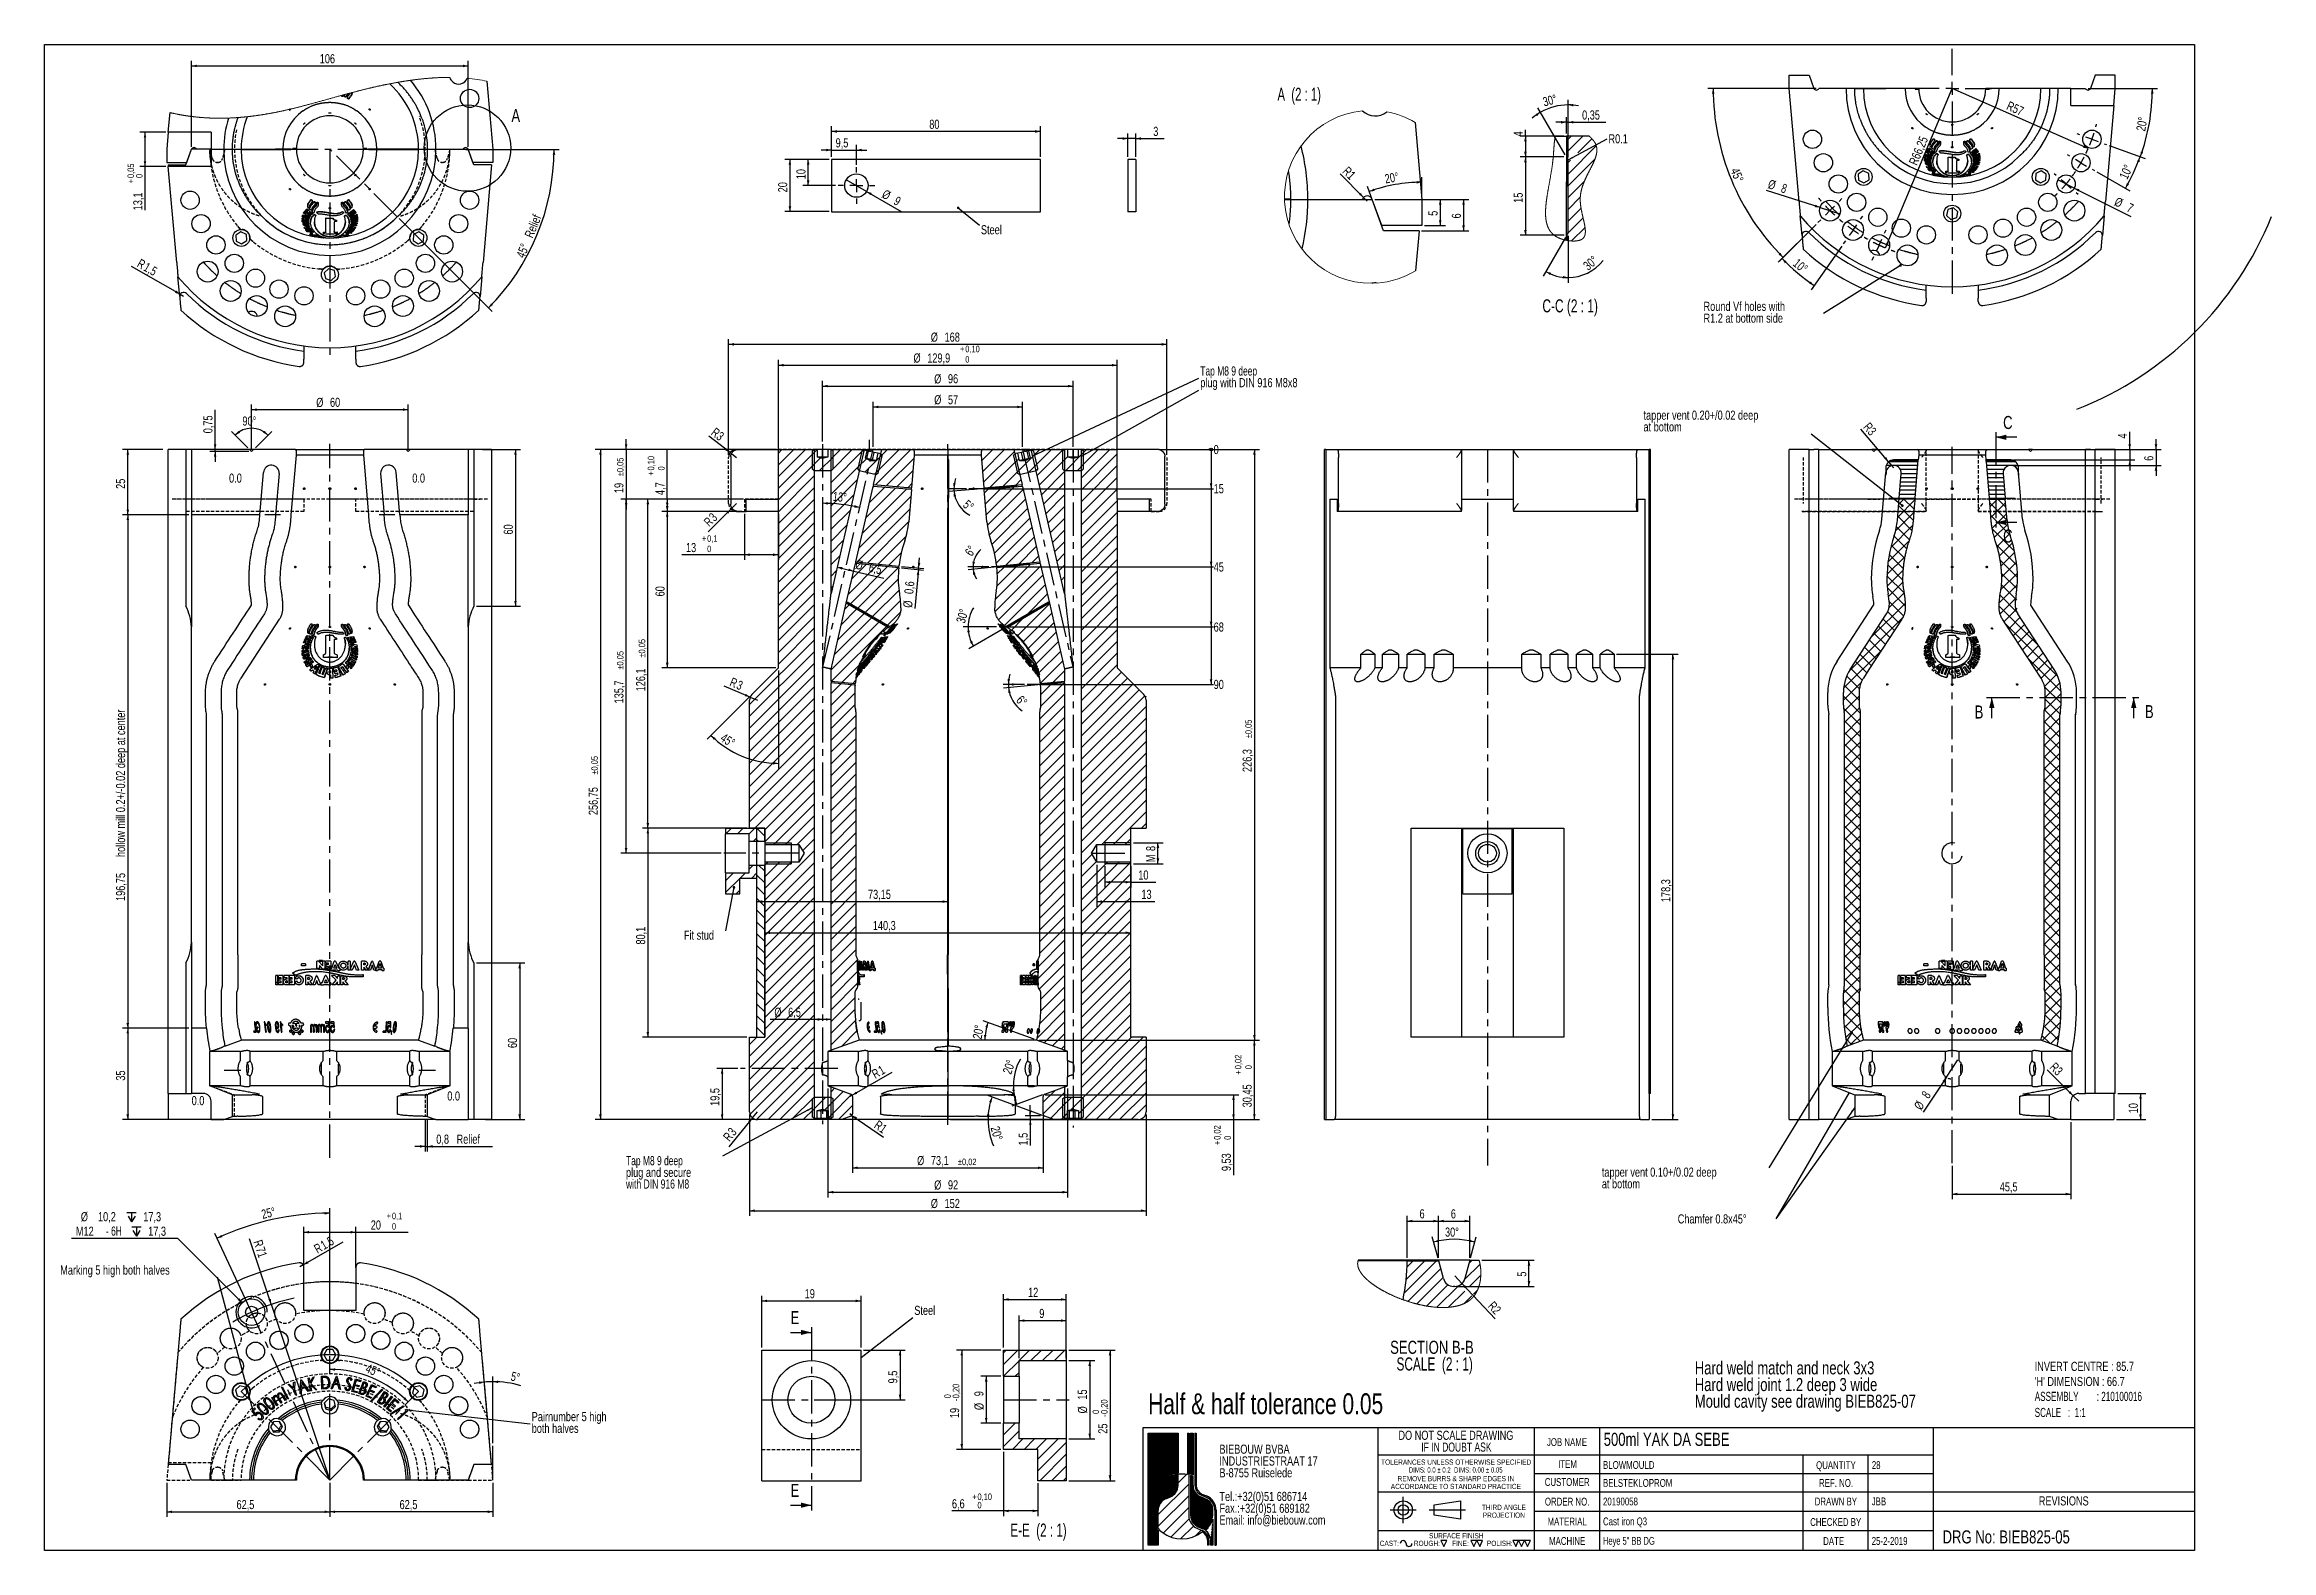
# Model space of a CAD drawing. Header units: millimetres. Extents: x 8 to 862, y 8 to 585.
import ezdxf

# ---------------------------------------------------------------- set-up
doc = ezdxf.new("R2010")
doc.units = ezdxf.units.MM
doc.header["$PDSIZE"] = -1
doc.linetypes.add('CENTERX2', pattern=[20.32, 12.7, -2.54, 2.54, -2.54])
doc.linetypes.add('HIDDEN', pattern=[1.905, 1.27, -0.635])
for name, color, linetype in [('CENTERLINE', 4, 'CENTERX2'), ('DETAIL', 3, 'Continuous'), ('DIMENSIONS', 2, 'Continuous'), ('HATCH', 3, 'Continuous'), ('HIDDEN', 3, 'HIDDEN'), ('TEXT', 2, 'Continuous')]:
    doc.layers.add(name, color=color, linetype=linetype)
doc.layers.add('OUTLINE', color=7, linetype='Continuous', lineweight=25)
doc.styles.add('SLDTEXTSTYLE0', font='TXT', dxfattribs={"width": 0.75})
doc.styles.add('SLDTEXTSTYLE1', font='TXT', dxfattribs={"width": 0.666667})
doc.styles.add('SLDTEXTSTYLE2', font='TXT', dxfattribs={"width": 0.660714})
doc.styles.add('SLDTEXTSTYLE3', font='TXT', dxfattribs={"width": 0.692308})
doc.styles.add('SLDTEXTSTYLE4', font='TXT', dxfattribs={"width": 0.7})
doc.styles.add('SLDTEXTSTYLE5', font='TXT', dxfattribs={"width": 0.691176})
doc.styles.add('SLDTEXTSTYLE6', font='TXT', dxfattribs={"width": 0.6875})
doc.styles.add('SLDTEXTSTYLE7', font='TXT', dxfattribs={"width": 0.678571})
doc.styles.add('SLDTEXTSTYLE8', font='TXT', dxfattribs={"width": 0.65})
doc.styles.add('SLDTEXTSTYLE9', font='TXT', dxfattribs={"width": 0.681818})
doc.dimstyles.new('SLDDIMSTYLE0', dxfattribs={"dimtxt": 3.5, "dimasz": 2, "dimexe": 0, "dimexo": 0.0625, "dimgap": 0.875, "dimtad": 1, "dimrnd": 1e-09, "dimzin": 12, "dimdsep": 46, "dimtxsty": 'SLDTEXTSTYLE0', "dimsah": 1, "dimcen": 0, "dimadec": 0, "dimazin": 3, "dimtfac": 1, "dimtofl": 0, "dimtmove": 0, "dimatfit": 3, "dimfxl": 0, "dimfrac": 2, "dimtolj": 1, "dimtzin": 12, "dimarcsym": 0})
doc.dimstyles.new('SLDDIMSTYLE1', dxfattribs={"dimtxt": 3.5, "dimasz": 2, "dimexe": 0, "dimexo": 0.0625, "dimgap": 0.875, "dimtad": 1, "dimdec": 0, "dimrnd": 1e-09, "dimzin": 12, "dimdsep": 46, "dimtxsty": 'SLDTEXTSTYLE0', "dimsah": 1, "dimcen": 0.09, "dimadec": 0, "dimazin": 3, "dimtfac": 1, "dimtdec": 0, "dimtofl": 0, "dimtmove": 0, "dimatfit": 3, "dimfxl": 0, "dimfrac": 2, "dimtolj": 1, "dimtzin": 12, "dimarcsym": 0})
doc.dimstyles.new('SLDDIMSTYLE10', dxfattribs={"dimtxt": 3.5, "dimasz": 2, "dimexe": 0, "dimexo": 0.0625, "dimgap": 0.875, "dimtad": 1, "dimdec": 4, "dimzin": 12, "dimdsep": 46, "dimtxsty": 'SLDTEXTSTYLE0', "dimsah": 1, "dimcen": 0.09, "dimadec": 0, "dimazin": 3, "dimtfac": 1, "dimtdec": 0, "dimtofl": 0, "dimtmove": 0, "dimatfit": 3, "dimfxl": 0, "dimfrac": 2, "dimtolj": 1, "dimtzin": 12, "dimarcsym": 0})
doc.dimstyles.new('SLDDIMSTYLE11', dxfattribs={"dimtxt": 3.5, "dimasz": 2, "dimexe": 0, "dimexo": 0.0625, "dimgap": 0.875, "dimtad": 1, "dimrnd": 1e-09, "dimzin": 12, "dimdsep": 46, "dimtxsty": 'SLDTEXTSTYLE0', "dimsah": 1, "dimcen": 0.09, "dimadec": 0, "dimazin": 3, "dimtfac": 1, "dimtmove": 0, "dimatfit": 0, "dimfxl": 0, "dimfrac": 2, "dimtolj": 1, "dimtzin": 12, "dimarcsym": 0})
doc.dimstyles.new('SLDDIMSTYLE12', dxfattribs={"dimtxt": 3.5, "dimasz": 2, "dimexe": 0, "dimexo": 0.0625, "dimgap": 0.875, "dimtad": 1, "dimdec": 1, "dimrnd": 1e-09, "dimzin": 12, "dimdsep": 46, "dimtxsty": 'SLDTEXTSTYLE0', "dimsah": 1, "dimcen": 0.09, "dimadec": 0, "dimazin": 3, "dimtfac": 1, "dimtdec": 1, "dimtmove": 0, "dimatfit": 0, "dimfxl": 0, "dimfrac": 2, "dimtolj": 1, "dimtzin": 12, "dimarcsym": 0})
doc.dimstyles.new('SLDDIMSTYLE13', dxfattribs={"dimtxt": 3.5, "dimasz": 2, "dimexe": 0, "dimexo": 0.0625, "dimgap": 0.875, "dimtad": 1, "dimdec": 1, "dimrnd": 1e-09, "dimzin": 12, "dimdsep": 46, "dimtxsty": 'SLDTEXTSTYLE0', "dimsah": 1, "dimcen": 0.09, "dimadec": 0, "dimazin": 3, "dimtol": 1, "dimtp": 0.1, "dimtfac": 1, "dimtdec": 1, "dimtofl": 0, "dimtmove": 0, "dimatfit": 3, "dimfxl": 0, "dimfrac": 2, "dimtolj": 1, "dimarcsym": 0})
doc.dimstyles.new('SLDDIMSTYLE14', dxfattribs={"dimtxt": 3.5, "dimasz": 2, "dimexe": 0, "dimexo": 0.0625, "dimgap": 0.875, "dimtad": 1, "dimrnd": 1e-09, "dimzin": 12, "dimdsep": 46, "dimtxsty": 'SLDTEXTSTYLE0', "dimsah": 1, "dimcen": 0.09, "dimadec": 0, "dimazin": 3, "dimtol": 1, "dimtp": 0.02, "dimtfac": 1, "dimtofl": 0, "dimtmove": 0, "dimatfit": 3, "dimfxl": 0, "dimfrac": 2, "dimtolj": 1, "dimarcsym": 0})
doc.dimstyles.new('SLDDIMSTYLE15', dxfattribs={"dimtxt": 3.5, "dimasz": 2, "dimexe": 0, "dimexo": 0.0625, "dimgap": 0.875, "dimtad": 1, "dimdec": 1, "dimrnd": 1e-09, "dimzin": 12, "dimdsep": 46, "dimtxsty": 'SLDTEXTSTYLE0', "dimsah": 1, "dimcen": 0, "dimadec": 0, "dimazin": 3, "dimtfac": 1, "dimtdec": 1, "dimtofl": 0, "dimtmove": 0, "dimatfit": 3, "dimfxl": 0, "dimfrac": 2, "dimtolj": 1, "dimtzin": 12, "dimarcsym": 0})
doc.dimstyles.new('SLDDIMSTYLE16', dxfattribs={"dimtxt": 3.5, "dimasz": 2, "dimexe": 0, "dimexo": 0.0625, "dimgap": 0.875, "dimtad": 1, "dimdec": 1, "dimrnd": 1e-09, "dimzin": 12, "dimdsep": 46, "dimtxsty": 'SLDTEXTSTYLE0', "dimsah": 1, "dimcen": 0.09, "dimadec": 0, "dimazin": 3, "dimtol": 1, "dimtp": 0.02, "dimtm": 0.02, "dimtfac": 1, "dimtofl": 0, "dimtmove": 0, "dimatfit": 3, "dimfxl": 0, "dimfrac": 2, "dimtolj": 1, "dimarcsym": 0})
doc.dimstyles.new('SLDDIMSTYLE17', dxfattribs={"dimtxt": 3.5, "dimasz": 2, "dimexe": 0, "dimexo": 0.0625, "dimgap": 0.875, "dimtad": 1, "dimrnd": 1e-09, "dimzin": 12, "dimdsep": 46, "dimtxsty": 'SLDTEXTSTYLE0', "dimsah": 1, "dimcen": 0.09, "dimadec": 0, "dimazin": 3, "dimtol": 1, "dimtp": 0.05, "dimtm": 0.05, "dimtfac": 1, "dimtmove": 0, "dimatfit": 0, "dimfxl": 0, "dimfrac": 2, "dimtolj": 1, "dimarcsym": 0})
doc.dimstyles.new('SLDDIMSTYLE18', dxfattribs={"dimtxt": 3.5, "dimasz": 2, "dimexe": 0, "dimexo": 0.0625, "dimgap": 0.875, "dimtad": 1, "dimrnd": 1e-09, "dimdsep": 46, "dimtxsty": 'SLDTEXTSTYLE0', "dimsah": 1, "dimcen": 0.09, "dimadec": 0, "dimazin": 2, "dimtfac": 1, "dimtmove": 0, "dimatfit": 0, "dimfxl": 0, "dimfrac": 2, "dimtolj": 1, "dimtzin": 12, "dimarcsym": 0})
doc.dimstyles.new('SLDDIMSTYLE19', dxfattribs={"dimtxt": 0.18, "dimasz": 2, "dimexe": 0, "dimexo": 0.0625, "dimgap": 0, "dimtad": 0, "dimtih": 1, "dimtoh": 1, "dimdec": 0, "dimrnd": 1e-09, "dimzin": 0, "dimdsep": 46, "dimtxsty": 'Standard', "dimsah": 1, "dimcen": 0.09, "dimadec": 0, "dimazin": 0, "dimtfac": 2, "dimtdec": 0, "dimtofl": 0, "dimtmove": 0, "dimatfit": 3, "dimfxl": 0, "dimfrac": 2, "dimtolj": 1, "dimtzin": 0, "dimarcsym": 0})
doc.dimstyles.new('SLDDIMSTYLE2', dxfattribs={"dimtxt": 3.5, "dimasz": 2, "dimexe": 0, "dimexo": 0.0625, "dimgap": 0.875, "dimtad": 1, "dimrnd": 1e-09, "dimzin": 12, "dimdsep": 46, "dimtxsty": 'SLDTEXTSTYLE0', "dimsah": 1, "dimcen": 0.09, "dimadec": 0, "dimazin": 3, "dimtfac": 1, "dimtofl": 0, "dimtmove": 0, "dimatfit": 3, "dimfxl": 0, "dimfrac": 2, "dimtolj": 1, "dimtzin": 12, "dimarcsym": 0})
doc.dimstyles.new('SLDDIMSTYLE20', dxfattribs={"dimtxt": 0.18, "dimasz": 1, "dimexe": 0, "dimexo": 0.0625, "dimgap": 0, "dimtad": 0, "dimtih": 1, "dimtoh": 1, "dimdec": 0, "dimrnd": 1e-09, "dimzin": 0, "dimdsep": 46, "dimtxsty": 'Standard', "dimblk1": 'DOT', "dimblk2": 'DOT', "dimsah": 1, "dimcen": 0.09, "dimadec": 0, "dimazin": 0, "dimtfac": 1, "dimtdec": 0, "dimtofl": 0, "dimtmove": 0, "dimatfit": 3, "dimldrblk": 'DOT', "dimfxl": 0, "dimfrac": 2, "dimtolj": 1, "dimtzin": 0, "dimarcsym": 0})
doc.dimstyles.new('SLDDIMSTYLE21', dxfattribs={"dimtxt": 3.5, "dimasz": 2, "dimexe": 0, "dimexo": 0.0625, "dimgap": 0.875, "dimtad": 1, "dimdec": 1, "dimrnd": 1e-09, "dimdsep": 46, "dimtxsty": 'SLDTEXTSTYLE0', "dimsah": 1, "dimcen": 0.09, "dimadec": 0, "dimazin": 2, "dimtfac": 1, "dimtdec": 1, "dimtmove": 0, "dimatfit": 0, "dimfxl": 0, "dimfrac": 2, "dimtolj": 1, "dimtzin": 12, "dimarcsym": 0})
doc.dimstyles.new('SLDDIMSTYLE22', dxfattribs={"dimtxt": 3.5, "dimasz": 2, "dimexe": 0, "dimexo": 0.0625, "dimgap": 0.875, "dimtad": 1, "dimdec": 0, "dimrnd": 1e-09, "dimzin": 12, "dimdsep": 46, "dimtxsty": 'SLDTEXTSTYLE0', "dimsah": 1, "dimcen": 0.09, "dimadec": 0, "dimazin": 3, "dimtfac": 1, "dimtdec": 0, "dimtmove": 0, "dimatfit": 0, "dimfxl": 0, "dimfrac": 2, "dimtolj": 1, "dimtzin": 12, "dimarcsym": 0})
doc.dimstyles.new('SLDDIMSTYLE23', dxfattribs={"dimtxt": 3.5, "dimasz": 2, "dimexe": 0, "dimexo": 0.0625, "dimgap": 0.875, "dimtad": 1, "dimrnd": 1e-09, "dimzin": 12, "dimdsep": 46, "dimtxsty": 'SLDTEXTSTYLE0', "dimsah": 1, "dimcen": 0, "dimadec": 0, "dimazin": 3, "dimtfac": 1, "dimtofl": 0, "dimtmove": 0, "dimatfit": 3, "dimfxl": 0, "dimfrac": 2, "dimtolj": 1, "dimtzin": 12, "dimarcsym": 0})
doc.dimstyles.new('SLDDIMSTYLE24', dxfattribs={"dimtxt": 3.5, "dimasz": 2, "dimexe": 0, "dimexo": 0.0625, "dimgap": 0.875, "dimtad": 1, "dimrnd": 1e-09, "dimzin": 12, "dimdsep": 46, "dimtxsty": 'SLDTEXTSTYLE0', "dimblk1": 'NONE', "dimsah": 1, "dimcen": 0, "dimadec": 0, "dimazin": 3, "dimtfac": 1, "dimtmove": 0, "dimatfit": 3, "dimldrblk": 'NONE', "dimfxl": 0, "dimfrac": 2, "dimtolj": 1, "dimtzin": 12, "dimarcsym": 0})
doc.dimstyles.new('SLDDIMSTYLE25', dxfattribs={"dimtxt": 3.5, "dimasz": 2, "dimexe": 0, "dimexo": 0.0625, "dimgap": 0.875, "dimtad": 1, "dimdec": 1, "dimrnd": 1e-09, "dimzin": 12, "dimdsep": 46, "dimtxsty": 'SLDTEXTSTYLE0', "dimsah": 1, "dimcen": 0, "dimadec": 0, "dimazin": 3, "dimtfac": 1, "dimtdec": 1, "dimtofl": 0, "dimtmove": 0, "dimatfit": 3, "dimfxl": 0, "dimfrac": 2, "dimtolj": 1, "dimtzin": 12, "dimarcsym": 0})
doc.dimstyles.new('SLDDIMSTYLE26', dxfattribs={"dimtxt": 3.5, "dimasz": 2, "dimexe": 0, "dimexo": 0.0625, "dimgap": 0.875, "dimtad": 1, "dimrnd": 1e-09, "dimzin": 12, "dimdsep": 46, "dimtxsty": 'SLDTEXTSTYLE0', "dimsah": 1, "dimcen": 0.09, "dimadec": 0, "dimazin": 3, "dimtol": 1, "dimtp": 0.05, "dimtfac": 1, "dimtofl": 0, "dimtmove": 0, "dimatfit": 3, "dimfxl": 0, "dimfrac": 2, "dimtolj": 1, "dimarcsym": 0})
doc.dimstyles.new('SLDDIMSTYLE27', dxfattribs={"dimtxt": 3.5, "dimasz": 2, "dimexe": 0, "dimexo": 0.0625, "dimgap": 0.875, "dimtad": 1, "dimrnd": 1e-09, "dimzin": 12, "dimdsep": 46, "dimtxsty": 'SLDTEXTSTYLE0', "dimsah": 1, "dimcen": 0, "dimadec": 0, "dimazin": 3, "dimtfac": 1, "dimtofl": 0, "dimtmove": 0, "dimatfit": 3, "dimfxl": 0, "dimfrac": 2, "dimtolj": 1, "dimtzin": 12, "dimarcsym": 0})
doc.dimstyles.new('SLDDIMSTYLE28', dxfattribs={"dimtxt": 3.5, "dimasz": 2, "dimexe": 0, "dimexo": 0.0625, "dimgap": 0.875, "dimtad": 1, "dimrnd": 1e-09, "dimzin": 12, "dimdsep": 46, "dimtxsty": 'SLDTEXTSTYLE0', "dimsah": 1, "dimcen": 0.09, "dimadec": 0, "dimazin": 3, "dimtol": 1, "dimtp": 0.1, "dimtfac": 1, "dimtdec": 1, "dimtofl": 0, "dimtmove": 0, "dimatfit": 3, "dimfxl": 0, "dimfrac": 2, "dimtolj": 1, "dimarcsym": 0})
doc.dimstyles.new('SLDDIMSTYLE29', dxfattribs={"dimtxt": 3.5, "dimasz": 2, "dimexe": 0, "dimexo": 0.0625, "dimgap": 0.875, "dimtad": 0, "dimtih": 1, "dimtoh": 1, "dimdec": 1, "dimrnd": 1e-09, "dimzin": 12, "dimdsep": 46, "dimtxsty": 'SLDTEXTSTYLE0', "dimsah": 1, "dimcen": 0, "dimadec": 0, "dimazin": 3, "dimtfac": 1, "dimtofl": 0, "dimtmove": 0, "dimatfit": 3, "dimfxl": 0, "dimfrac": 2, "dimtolj": 1, "dimtzin": 12, "dimarcsym": 0})
doc.dimstyles.new('SLDDIMSTYLE3', dxfattribs={"dimtxt": 3.5, "dimasz": 2, "dimexe": 0, "dimexo": 0.0625, "dimgap": 0.875, "dimtad": 1, "dimrnd": 1e-09, "dimzin": 12, "dimdsep": 46, "dimtxsty": 'SLDTEXTSTYLE0', "dimsah": 1, "dimcen": 0.09, "dimadec": 0, "dimazin": 3, "dimtol": 1, "dimtp": 0.05, "dimtm": 0.05, "dimtfac": 1, "dimtofl": 0, "dimtmove": 0, "dimatfit": 3, "dimfxl": 0, "dimfrac": 2, "dimtolj": 1, "dimarcsym": 0})
doc.dimstyles.new('SLDDIMSTYLE30', dxfattribs={"dimtxt": 3.5, "dimasz": 2, "dimexe": 0, "dimexo": 0.0625, "dimgap": 0.875, "dimtad": 1, "dimdec": 0, "dimlfac": 0.5, "dimrnd": 1e-09, "dimzin": 12, "dimdsep": 46, "dimtxsty": 'SLDTEXTSTYLE0', "dimsah": 1, "dimcen": 0.09, "dimadec": 0, "dimazin": 3, "dimtfac": 1, "dimtdec": 0, "dimtofl": 0, "dimtmove": 0, "dimatfit": 3, "dimfxl": 0, "dimfrac": 2, "dimtolj": 1, "dimtzin": 12, "dimarcsym": 0})
doc.dimstyles.new('SLDDIMSTYLE31', dxfattribs={"dimtxt": 3.5, "dimasz": 2, "dimexe": 0, "dimexo": 0.0625, "dimgap": 0.875, "dimtad": 1, "dimlfac": 0.5, "dimrnd": 1e-09, "dimzin": 12, "dimdsep": 46, "dimtxsty": 'SLDTEXTSTYLE0', "dimsah": 1, "dimcen": 0.09, "dimadec": 0, "dimazin": 3, "dimtfac": 1, "dimtofl": 0, "dimtmove": 0, "dimatfit": 3, "dimfxl": 0, "dimfrac": 2, "dimtolj": 1, "dimtzin": 12, "dimarcsym": 0})
doc.dimstyles.new('SLDDIMSTYLE32', dxfattribs={"dimtxt": 3.5, "dimasz": 2, "dimexe": 0, "dimexo": 0.0625, "dimgap": 0.875, "dimtad": 1, "dimlfac": 0.5, "dimrnd": 1e-09, "dimzin": 12, "dimdsep": 46, "dimtxsty": 'SLDTEXTSTYLE0', "dimsah": 1, "dimcen": 0, "dimadec": 0, "dimazin": 3, "dimtfac": 1, "dimtofl": 0, "dimtmove": 0, "dimatfit": 3, "dimfxl": 0, "dimfrac": 2, "dimtolj": 1, "dimtzin": 12, "dimarcsym": 0})
doc.dimstyles.new('SLDDIMSTYLE33', dxfattribs={"dimtxt": 3.5, "dimasz": 2, "dimexe": 0, "dimexo": 0.0625, "dimgap": 0.875, "dimtad": 1, "dimdec": 4, "dimlfac": 0.5, "dimzin": 12, "dimdsep": 46, "dimtxsty": 'SLDTEXTSTYLE0', "dimsah": 1, "dimcen": 0.09, "dimazin": 3, "dimtfac": 1, "dimtofl": 0, "dimtmove": 0, "dimatfit": 3, "dimfxl": 0, "dimfrac": 2, "dimtolj": 1, "dimtzin": 12, "dimarcsym": 0})
doc.dimstyles.new('SLDDIMSTYLE34', dxfattribs={"dimtxt": 3.5, "dimasz": 2, "dimexe": 0, "dimexo": 0.0625, "dimgap": 0.875, "dimtad": 1, "dimlfac": 0.5, "dimrnd": 1e-09, "dimzin": 12, "dimdsep": 46, "dimtxsty": 'SLDTEXTSTYLE0', "dimsah": 1, "dimcen": 0, "dimadec": 0, "dimazin": 3, "dimtfac": 1, "dimtofl": 0, "dimtmove": 0, "dimatfit": 3, "dimfxl": 0, "dimfrac": 2, "dimtolj": 1, "dimtzin": 12, "dimarcsym": 0})
doc.dimstyles.new('SLDDIMSTYLE35', dxfattribs={"dimtxt": 3.5, "dimasz": 2, "dimexe": 0, "dimexo": 0.0625, "dimgap": 0.875, "dimtad": 1, "dimrnd": 1e-09, "dimzin": 12, "dimdsep": 46, "dimtxsty": 'SLDTEXTSTYLE0', "dimblk1": 'NONE', "dimsah": 1, "dimcen": 0, "dimadec": 0, "dimazin": 3, "dimtfac": 1, "dimtmove": 0, "dimatfit": 3, "dimldrblk": 'NONE', "dimfxl": 0, "dimfrac": 2, "dimtolj": 1, "dimtzin": 12, "dimarcsym": 0})
doc.dimstyles.new('SLDDIMSTYLE36', dxfattribs={"dimtxt": 3.5, "dimasz": 2, "dimexe": 0, "dimexo": 0.0625, "dimgap": 0.875, "dimtad": 1, "dimdec": 1, "dimrnd": 1e-09, "dimzin": 12, "dimdsep": 46, "dimtxsty": 'SLDTEXTSTYLE0', "dimblk1": 'NONE', "dimsah": 1, "dimcen": 0, "dimadec": 0, "dimazin": 3, "dimtfac": 1, "dimtdec": 1, "dimtmove": 0, "dimatfit": 3, "dimldrblk": 'NONE', "dimfxl": 0, "dimfrac": 2, "dimtolj": 1, "dimtzin": 12, "dimarcsym": 0})
doc.dimstyles.new('SLDDIMSTYLE37', dxfattribs={"dimtxt": 3.5, "dimasz": 2, "dimexe": 0, "dimexo": 0.0625, "dimgap": 0.875, "dimtad": 1, "dimlfac": 0.5, "dimrnd": 1e-09, "dimzin": 12, "dimdsep": 46, "dimtxsty": 'SLDTEXTSTYLE0', "dimsah": 1, "dimcen": 0.09, "dimadec": 0, "dimazin": 3, "dimtol": 1, "dimtm": 0.2, "dimtfac": 1, "dimtofl": 0, "dimtmove": 0, "dimatfit": 3, "dimfxl": 0, "dimfrac": 2, "dimtolj": 1, "dimarcsym": 0})
doc.dimstyles.new('SLDDIMSTYLE38', dxfattribs={"dimtxt": 3.5, "dimasz": 2, "dimexe": 0, "dimexo": 0.0625, "dimgap": 0.875, "dimtad": 1, "dimlfac": 0.5, "dimrnd": 1e-09, "dimzin": 12, "dimdsep": 46, "dimtxsty": 'SLDTEXTSTYLE0', "dimsah": 1, "dimcen": 0.09, "dimadec": 0, "dimazin": 3, "dimtol": 1, "dimtp": 0.1, "dimtfac": 1, "dimtofl": 0, "dimtmove": 0, "dimatfit": 3, "dimfxl": 0, "dimfrac": 2, "dimtolj": 1, "dimarcsym": 0})
doc.dimstyles.new('SLDDIMSTYLE39', dxfattribs={"dimtxt": 3.5, "dimasz": 2, "dimexe": 0, "dimexo": 0.0625, "dimgap": 0.875, "dimtad": 1, "dimlfac": 0.5, "dimrnd": 1e-09, "dimdsep": 46, "dimtxsty": 'SLDTEXTSTYLE0', "dimsah": 1, "dimcen": 0.09, "dimadec": 0, "dimazin": 2, "dimtfac": 1, "dimtmove": 0, "dimatfit": 0, "dimfxl": 0, "dimfrac": 2, "dimtolj": 1, "dimtzin": 12, "dimarcsym": 0})
doc.dimstyles.new('SLDDIMSTYLE4', dxfattribs={"dimtxt": 3.5, "dimasz": 2, "dimexe": 0, "dimexo": 0.0625, "dimgap": 0.875, "dimtad": 1, "dimrnd": 1e-09, "dimzin": 12, "dimdsep": 46, "dimtxsty": 'SLDTEXTSTYLE0', "dimsah": 1, "dimcen": 0.09, "dimadec": 0, "dimazin": 3, "dimtol": 1, "dimtp": 0.1, "dimtfac": 1, "dimtofl": 0, "dimtmove": 0, "dimatfit": 3, "dimfxl": 0, "dimfrac": 2, "dimtolj": 1, "dimarcsym": 0})
doc.dimstyles.new('SLDDIMSTYLE5', dxfattribs={"dimtxt": 3.5, "dimasz": 0.333333, "dimexe": 0, "dimexo": 0.0625, "dimgap": 0.875, "dimtad": 0, "dimtih": 1, "dimtoh": 1, "dimdec": 0, "dimrnd": 1e-09, "dimdsep": 46, "dimtxsty": 'SLDTEXTSTYLE0', "dimblk1": 'ORIGIN', "dimblk2": 'ORIGIN', "dimsah": 1, "dimcen": 0.09, "dimadec": 0, "dimazin": 2, "dimtfac": 1, "dimtdec": 0, "dimtofl": 0, "dimtmove": 0, "dimatfit": 3, "dimldrblk": 'ORIGIN', "dimfxl": 0, "dimfrac": 2, "dimtolj": 1, "dimtzin": 12, "dimarcsym": 0})
doc.dimstyles.new('SLDDIMSTYLE6', dxfattribs={"dimtxt": 3.5, "dimasz": 2, "dimexe": 0, "dimexo": 0.0625, "dimgap": 0.875, "dimtad": 0, "dimtih": 1, "dimtoh": 1, "dimrnd": 1e-09, "dimzin": 12, "dimdsep": 46, "dimtxsty": 'SLDTEXTSTYLE0', "dimsah": 1, "dimcen": 0.09, "dimadec": 0, "dimazin": 3, "dimtfac": 1, "dimtofl": 0, "dimtmove": 0, "dimatfit": 3, "dimfxl": 0, "dimfrac": 2, "dimtolj": 1, "dimtzin": 12, "dimarcsym": 0})
doc.dimstyles.new('SLDDIMSTYLE7', dxfattribs={"dimtxt": 3.5, "dimasz": 2, "dimexe": 0, "dimexo": 0.0625, "dimgap": 0.875, "dimtad": 1, "dimdec": 4, "dimzin": 12, "dimdsep": 46, "dimtxsty": 'SLDTEXTSTYLE0', "dimsah": 1, "dimcen": 0.09, "dimadec": 0, "dimazin": 3, "dimtfac": 1, "dimtdec": 0, "dimtofl": 0, "dimtmove": 0, "dimatfit": 3, "dimfxl": 0, "dimfrac": 2, "dimtolj": 1, "dimtzin": 12, "dimarcsym": 0})
doc.dimstyles.new('SLDDIMSTYLE8', dxfattribs={"dimtxt": 3.5, "dimasz": 2, "dimexe": 0, "dimexo": 0.0625, "dimgap": 0.875, "dimtad": 1, "dimdec": 4, "dimzin": 12, "dimdsep": 46, "dimtxsty": 'SLDTEXTSTYLE0', "dimsah": 1, "dimcen": 0.09, "dimazin": 3, "dimtfac": 1, "dimtofl": 0, "dimtmove": 0, "dimatfit": 3, "dimfxl": 0, "dimfrac": 2, "dimtolj": 1, "dimtzin": 12, "dimarcsym": 0})
doc.dimstyles.new('SLDDIMSTYLE9', dxfattribs={"dimtxt": 3.5, "dimasz": 2, "dimexe": 0, "dimexo": 0.0625, "dimgap": 0.875, "dimtad": 1, "dimrnd": 1e-09, "dimzin": 12, "dimdsep": 46, "dimtxsty": 'SLDTEXTSTYLE0', "dimsah": 1, "dimcen": 0, "dimadec": 0, "dimazin": 3, "dimtfac": 1, "dimtofl": 0, "dimtmove": 0, "dimatfit": 3, "dimfxl": 0, "dimfrac": 2, "dimtolj": 1, "dimtzin": 12, "dimarcsym": 0})

msp = doc.modelspace()

# ---------------------------------------------------------------- texts
at = {"layer": 'CENTERLINE', "char_height": 5, "attachment_point": 1, "style": 'SLDTEXTSTYLE0'}
for s, insert in [('C', (758.68648, 442.68806)), ('C', (758.68648, 399.17135)), ('B', (747.77366, 331.76653)), ('B', (813.03619, 331.90514)), ('E', (293.93609, 99.71729)), ('E', (293.93609, 33.5097))]:
    msp.add_mtext(s, dxfattribs=dict(at, insert=insert))
at = {"layer": 'DETAIL', "insert": (186.94563, 560.26767), "char_height": 5, "attachment_point": 1, "style": 'SLDTEXTSTYLE0'}
msp.add_mtext('A', dxfattribs=at)
at = {"layer": 'TEXT'}
for s, insert, char_height, attachment_point, style in [('A  (2 : 1)', (488.89013, 568.44606), 5, 2, 'SLDTEXTSTYLE8'), ('Steel', (366.89489, 515.78469), 3.5, 1, 'SLDTEXTSTYLE0'), ('C-C (2 : 1)', (592.74566, 487.37834), 5, 2, 'SLDTEXTSTYLE9'), ('0.0', (78.72861, 420.62468), 3.5, 1, 'SLDTEXTSTYLE0'), ('0.0', (148.95082, 420.62468), 3.5, 1, 'SLDTEXTSTYLE0'), ('Fit stud', (253.06199, 245.51251), 3.5, 1, 'SLDTEXTSTYLE0'), ('0.0', (64.38215, 182.11613), 3.5, 1, 'SLDTEXTSTYLE0'), ('0.0', (162.36723, 183.87696), 3.5, 1, 'SLDTEXTSTYLE0'), ('Marking 5 high both halves', (14.01332, 117.1818), 3.5, 1, 'SLDTEXTSTYLE0'), ('Steel', (341.35449, 101.72959), 3.5, 1, 'SLDTEXTSTYLE0'), ('INVERT CENTRE : 85.7', (770.79356, 80.27813), 3.5, 1, 'SLDTEXTSTYLE0'), ('Half & half tolerance 0.05', (430.99203, 68.20848), 8, 1, 'SLDTEXTSTYLE0'), ('ASSEMBLY        : 210100016', (770.79356, 68.77573), 3.5, 1, 'SLDTEXTSTYLE1'), ("'H' DIMENSION : 66.7", (770.79356, 74.49411), 3.5, 1, 'SLDTEXTSTYLE0'), ('SCALE   :  1:1', (770.79356, 62.62883), 3.5, 1, 'SLDTEXTSTYLE2'), ('500ml YAK DA SEBE', (605.59608, 53.07133), 5, 1, 'SLDTEXTSTYLE0'), ('JOB NAME', (591.51943, 51.01097), 3, 2, 'SLDTEXTSTYLE0'), ('CUSTOMER', (591.61526, 35.70858), 3, 2, 'SLDTEXTSTYLE0'), ('ITEM', (591.71839, 42.58459), 3, 2, 'SLDTEXTSTYLE0'), ('BLOWMOULD', (605.33565, 42.25126), 3, 1, 'SLDTEXTSTYLE0'), ('BELSTEKLOPROM', (605.33565, 35.37524), 3, 1, 'SLDTEXTSTYLE0'), ('QUANTITY', (694.5986, 42.17706), 3, 2, 'SLDTEXTSTYLE0'), ('REF. NO.', (694.66102, 35.36548), 3, 2, 'SLDTEXTSTYLE0'), ('28', (708.35518, 42.21082), 3, 1, 'SLDTEXTSTYLE0'), ('ORDER NO.', (591.58401, 28.20789), 3, 2, 'SLDTEXTSTYLE0'), ('20190058', (605.33565, 28.25372), 3, 1, 'SLDTEXTSTYLE0'), ('DRAWN BY', (694.57977, 28.25594), 3, 2, 'SLDTEXTSTYLE0'), ('JBB', (708.31932, 28.2897), 3, 1, 'SLDTEXTSTYLE0'), ('REVISIONS', (781.91901, 28.73986), 3.5, 2, 'SLDTEXTSTYLE0'), ('E-E  (2 : 1)', (388.98138, 18.30152), 5, 2, 'SLDTEXTSTYLE1'), ('MATERIAL', (591.59131, 20.58667), 3, 2, 'SLDTEXTSTYLE0'), ('Cast iron Q3', (605.32857, 20.63251), 3, 1, 'SLDTEXTSTYLE0'), ('CHECKED BY', (694.51608, 20.39389), 3, 2, 'SLDTEXTSTYLE0'), ('CAST:', (519.74145, 11.71938), 2, 1, 'SLDTEXTSTYLE0'), ('ROUGH:', (532.81775, 11.71938), 2, 1, 'SLDTEXTSTYLE0'), ('SURFACE FINISH', (549.10103, 14.63617), 2, 2, 'SLDTEXTSTYLE0'), ('FINE:', (547.4722, 11.71938), 2, 1, 'SLDTEXTSTYLE0'), ('POLISH:', (560.82446, 11.71938), 2, 1, 'SLDTEXTSTYLE0'), ('MACHINE', (591.58922, 13.13696), 3, 2, 'SLDTEXTSTYLE0'), ('Heye 5" BB DG', (605.32857, 13.18279), 3, 1, 'SLDTEXTSTYLE3'), ('DATE', (693.72916, 13.10084), 3, 2, 'SLDTEXTSTYLE0'), ('25-2-2019', (708.31932, 13.1346), 3, 1, 'SLDTEXTSTYLE0'), ('DRG No: BIEB825-05', (735.47964, 15.68362), 5, 1, 'SLDTEXTSTYLE0')]:
    msp.add_mtext(s, dxfattribs=dict(at, insert=insert, char_height=char_height, attachment_point=attachment_point, style=style))

# ---------------------------------------------------------------- blocks, each defined once
blk = doc.blocks.new('SW_NOTE_0')
at = {"layer": 'TEXT', "color": 0, "char_height": 3.5, "attachment_point": 2}
for s, insert, style in [('DO NOT SCALE DRAWING', (28.71, 4.5), 'SLDTEXTSTYLE0'), ('IF IN DOUBT ASK', (28.89, -0.03), 'SLDTEXTSTYLE4')]:
    blk.add_mtext(s, dxfattribs=dict(at, insert=insert, style=style))
blk = doc.blocks.new('SW_NOTE_0_1')
at = {"layer": 'TEXT', "color": 0, "char_height": 2, "attachment_point": 2}
for s, insert, style in [('TOLERANCES UNLESS OTHERWISE SPECIFIED', (27.09, 2.57), 'SLDTEXTSTYLE0'), ('DIMS: 0.0 ± 0.2  DIMS: 0.00 ± 0.05', (26.93, -0.43), 'SLDTEXTSTYLE5')]:
    blk.add_mtext(s, dxfattribs=dict(at, insert=insert, style=style))
blk = doc.blocks.new('SW_NOTE_0_2')
at = {"layer": 'TEXT', "color": 0, "char_height": 2, "attachment_point": 2, "style": 'SLDTEXTSTYLE0'}
for s, insert in [('REMOVE BURRS & SHARP EDGES IN', (21.78, 2.57)), ('ACCORDANCE TO STANDARD PRACTICE', (21.75, -0.43))]:
    blk.add_mtext(s, dxfattribs=dict(at, insert=insert))
blk = doc.blocks.new('SW_NOTE_0_3')
at = {"layer": 'TEXT', "color": 0, "char_height": 2, "attachment_point": 2, "style": 'SLDTEXTSTYLE0'}
for s, insert in [('THIRD ANGLE', (8.34, 2.57)), ('PROJECTION', (8.33, -0.43))]:
    blk.add_mtext(s, dxfattribs=dict(at, insert=insert))
blk = doc.blocks.new('SW_NOTE_0_4')
at = {"layer": 'TEXT', "color": 0, "char_height": 3.5, "attachment_point": 1, "style": 'SLDTEXTSTYLE0'}
for s, insert in [('BIEBOUW BVBA', (0, 4.5)), ('INDUSTRIESTRAAT 17', (0, -0.03)), ('B-8755 Ruiselede', (0, -4.55)), ('Tel.:+32(0)51 686714', (0, -13.61)), ('Fax.:+32(0)51 689182', (0, -18.13)), ('Email: info@biebouw.com', (0, -22.66))]:
    blk.add_mtext(s, dxfattribs=dict(at, insert=insert))
blk = doc.blocks.new('_D')
at = {"layer": 'DIMENSIONS'}
for q in [(262.32, 398.24), (273.21, 409.13)]:
    blk.add_line((271.09, 407.01), q, dxfattribs=at)
blk.add_solid([(271.09, 407.01), (269.32, 405.95), (270.03, 405.24)], dxfattribs=at)
at = {"layer": 'DIMENSIONS', "char_height": 3.5, "attachment_point": 1, "rotation": 45, "style": 'SLDTEXTSTYLE0'}
for s, insert in [('R', (260.31, 402.5)), ('3', (262.31, 404.5))]:
    blk.add_mtext(s, dxfattribs=dict(at, insert=insert))
blk = doc.blocks.new('_D_1')
at = {"layer": 'DIMENSIONS'}
for p, q in [((325.54, 430.83), (325.54, 448.14)), ((325.54, 446.14), (382.88, 446.14)), ((382.88, 430.83), (382.88, 448.14))]:
    blk.add_line(p, q, dxfattribs=at)
for points in [[(325.54, 446.14), (327.54, 445.64), (327.54, 446.64)], [(382.88, 446.14), (380.88, 446.64), (380.88, 445.64)]]:
    blk.add_solid(points, dxfattribs=at)
at = {"layer": 'DIMENSIONS', "char_height": 3.5, "attachment_point": 1, "style": 'SLDTEXTSTYLE0'}
for s, insert in [('%%c', (348.99, 450.65)), ('57', (354.26, 450.65))]:
    blk.add_mtext(s, dxfattribs=dict(at, insert=insert))
blk = doc.blocks.new('_D_2')
at = {"layer": 'DIMENSIONS'}
for p, q in [((270.21, 427.83), (270.21, 472.14)), ((270.21, 470.14), (438.21, 470.14)), ((438.21, 427.83), (438.21, 472.14))]:
    blk.add_line(p, q, dxfattribs=at)
for points in [[(270.21, 470.14), (272.21, 469.64), (272.21, 470.64)], [(438.21, 470.14), (436.21, 470.64), (436.21, 469.64)]]:
    blk.add_solid(points, dxfattribs=at)
at = {"layer": 'DIMENSIONS', "char_height": 3.5, "attachment_point": 1, "style": 'SLDTEXTSTYLE0'}
for s, insert in [('%%c', (347.69, 474.65)), ('168', (352.97, 474.65))]:
    blk.add_mtext(s, dxfattribs=dict(at, insert=insert))
blk = doc.blocks.new('_D_3')
at = {"layer": 'DIMENSIONS'}
for p, q in [((275.26, 410.83), (228.9, 410.83)), ((230.9, 275.13), (230.9, 410.83)), ((267.3, 275.13), (228.9, 275.13))]:
    blk.add_line(p, q, dxfattribs=at)
for points in [[(230.9, 410.83), (230.4, 408.83), (231.4, 408.83)], [(230.9, 275.13), (231.4, 277.13), (230.4, 277.13)]]:
    blk.add_solid(points, dxfattribs=at)
at = {"layer": 'DIMENSIONS', "attachment_point": 1, "rotation": 90, "style": 'SLDTEXTSTYLE0'}
for s, insert, char_height in [('±0,05', (227.4, 345.49), 2.5), ('135,7', (226.39, 332.56), 3.5)]:
    blk.add_mtext(s, dxfattribs=dict(at, insert=insert, char_height=char_height))
blk = doc.blocks.new('_D_4')
at = {"layer": 'DIMENSIONS'}
for p, q in [((246.66, 410.83), (246.66, 429.85)), ((275.26, 410.83), (244.66, 410.83)), ((246.66, 410.83), (246.66, 406.13)), ((275.26, 406.13), (244.66, 406.13))]:
    blk.add_line(p, q, dxfattribs=at)
for points in [[(246.66, 410.83), (246.16, 408.83), (247.16, 408.83)], [(246.66, 406.13), (247.16, 408.13), (246.16, 408.13)]]:
    blk.add_solid(points, dxfattribs=at)
at = {"layer": 'DIMENSIONS', "attachment_point": 1, "rotation": 90, "style": 'SLDTEXTSTYLE0'}
for s, insert, char_height in [('0,10', (239.19, 421.8), 2.5), ('+', (239.19, 419.78), 2.5), ('0', (243.16, 421.8), 2.5), ('4,7', (242.15, 412.4), 3.5)]:
    blk.add_mtext(s, dxfattribs=dict(at, insert=insert, char_height=char_height))
blk = doc.blocks.new('_Origin')
at = {"color": 0, "linetype": 'ByBlock', "lineweight": -2}
blk.add_line((0, 0), (-1, 0), dxfattribs=at)
blk.add_circle((0, 0), 0.5, dxfattribs=at)
blk = doc.blocks.new('_D_5')
at = {"layer": 'DIMENSIONS'}
blk.add_line((436.21, 429.83), (456.1, 429.83), dxfattribs=at)
blk.add_blockref('_Origin', (455.1, 429.83), dxfattribs=at)
at = {"layer": 'DIMENSIONS', "insert": (456.1, 431.57), "char_height": 3.5, "attachment_point": 1, "style": 'SLDTEXTSTYLE0'}
blk.add_mtext('0', dxfattribs=at)
blk = doc.blocks.new('_D_6')
at = {"layer": 'DIMENSIONS'}
for p, q in [((455.1, 429.83), (455.1, 414.83)), ((369.14, 414.83), (456.1, 414.83))]:
    blk.add_line(p, q, dxfattribs=at)
blk.add_solid([(455.1, 414.83), (455.6, 416.83), (454.6, 416.83)], dxfattribs=at)
at = {"layer": 'DIMENSIONS', "insert": (456.1, 416.57), "char_height": 3.5, "attachment_point": 1, "style": 'SLDTEXTSTYLE0'}
blk.add_mtext('15', dxfattribs=at)
blk = doc.blocks.new('_D_7')
at = {"layer": 'DIMENSIONS'}
for p, q in [((455.1, 414.83), (455.1, 384.83)), ((373.96, 384.83), (456.1, 384.83))]:
    blk.add_line(p, q, dxfattribs=at)
blk.add_solid([(455.1, 384.83), (455.6, 386.83), (454.6, 386.83)], dxfattribs=at)
at = {"layer": 'DIMENSIONS', "insert": (456.1, 386.57), "char_height": 3.5, "attachment_point": 1, "style": 'SLDTEXTSTYLE0'}
blk.add_mtext('45', dxfattribs=at)
blk = doc.blocks.new('_D_8')
at = {"layer": 'DIMENSIONS'}
for p, q in [((455.1, 384.83), (455.1, 361.83)), ((377.76, 361.83), (456.1, 361.83))]:
    blk.add_line(p, q, dxfattribs=at)
blk.add_solid([(455.1, 361.83), (455.6, 363.83), (454.6, 363.83)], dxfattribs=at)
at = {"layer": 'DIMENSIONS', "insert": (456.1, 363.57), "char_height": 3.5, "attachment_point": 1, "style": 'SLDTEXTSTYLE0'}
blk.add_mtext('68', dxfattribs=at)
blk = doc.blocks.new('_D_9')
at = {"layer": 'DIMENSIONS'}
for p, q in [((455.1, 361.83), (455.1, 339.83)), ((390.73, 339.83), (456.1, 339.83))]:
    blk.add_line(p, q, dxfattribs=at)
blk.add_solid([(455.1, 339.83), (455.6, 341.83), (454.6, 341.83)], dxfattribs=at)
at = {"layer": 'DIMENSIONS', "insert": (456.1, 341.57), "char_height": 3.5, "attachment_point": 1, "style": 'SLDTEXTSTYLE0'}
blk.add_mtext('90', dxfattribs=at)
blk = doc.blocks.new('_D_10')
at = {"layer": 'DIMENSIONS'}
for p, q in [((383.58, 339.83), (375.41, 339.83)), ((388.73, 339.73), (375.49, 338.39))]:
    blk.add_line(p, q, dxfattribs=at)
for start, end in [(161.61162, 180), (180, 185.78947), (185.78947, 235.01016)]:
    blk.add_arc((389.73, 339.83), 12.32, start, end, dxfattribs=at)
for points in [[(377.41, 339.83), (378.07, 341.79), (377.08, 341.87)], [(377.48, 338.59), (377.35, 336.53), (378.33, 336.71)]]:
    blk.add_solid(points, dxfattribs=at)
at = {"layer": 'DIMENSIONS', "insert": (382.62, 335.92), "char_height": 3.5, "attachment_point": 1, "rotation": 314.76274, "style": 'SLDTEXTSTYLE0'}
blk.add_mtext('6°', dxfattribs=at)
blk = doc.blocks.new('_D_11')
at = {"layer": 'DIMENSIONS'}
for p, q in [((306.21, 432.85), (306.21, 456.14)), ((306.21, 454.14), (402.21, 454.14)), ((402.21, 430.83), (402.21, 456.14))]:
    blk.add_line(p, q, dxfattribs=at)
for points in [[(306.21, 454.14), (308.21, 453.64), (308.21, 454.64)], [(402.21, 454.14), (400.21, 454.64), (400.21, 453.64)]]:
    blk.add_solid(points, dxfattribs=at)
at = {"layer": 'DIMENSIONS', "char_height": 3.5, "attachment_point": 1, "style": 'SLDTEXTSTYLE0'}
for s, insert in [('%%c', (348.98, 458.65)), ('96', (354.26, 458.71))]:
    blk.add_mtext(s, dxfattribs=dict(at, insert=insert))
blk = doc.blocks.new('_D_12')
at = {"layer": 'DIMENSIONS'}
blk.add_arc((306.21, 346.1), 63.13, 77, 90, dxfattribs=at)
for points in [[(306.21, 409.23), (308.2, 408.7), (308.22, 409.7)], [(320.41, 407.62), (318.56, 408.52), (318.35, 407.55)]]:
    blk.add_solid(points, dxfattribs=at)
at = {"layer": 'DIMENSIONS', "insert": (310.37, 413.71), "char_height": 3.5, "attachment_point": 1, "rotation": 353.5, "style": 'SLDTEXTSTYLE0'}
blk.add_mtext('13°', dxfattribs=at)
blk = doc.blocks.new('_D_13')
at = {"layer": 'DIMENSIONS'}
for p, q in [((275.26, 410.83), (237.23, 410.83)), ((239.23, 284.73), (239.23, 410.83)), ((277.21, 284.73), (237.23, 284.73))]:
    blk.add_line(p, q, dxfattribs=at)
for points in [[(239.23, 410.83), (238.73, 408.83), (239.73, 408.83)], [(239.23, 284.73), (239.73, 286.73), (238.73, 286.73)]]:
    blk.add_solid(points, dxfattribs=at)
at = {"layer": 'DIMENSIONS', "attachment_point": 1, "rotation": 90, "style": 'SLDTEXTSTYLE0'}
for s, insert, char_height in [('±0,05', (235.73, 350.1), 2.5), ('126,1', (234.71, 337.17), 3.5)]:
    blk.add_mtext(s, dxfattribs=dict(at, insert=insert, char_height=char_height))
blk = doc.blocks.new('_D_14')
at = {"layer": 'DIMENSIONS'}
for q in [(262.58, 434.93), (273.21, 426.83)]:
    blk.add_line((270.82, 428.65), q, dxfattribs=at)
blk.add_solid([(270.82, 428.65), (269.53, 430.26), (268.93, 429.47)], dxfattribs=at)
at = {"layer": 'DIMENSIONS', "insert": (265.26, 438.46), "char_height": 3.5, "attachment_point": 1, "rotation": 322.69732, "style": 'SLDTEXTSTYLE0'}
blk.add_mtext('R3', dxfattribs=at)
blk = doc.blocks.new('_D_15')
at = {"layer": 'DIMENSIONS'}
for p, q in [((369.95, 384.83), (361.91, 384.83)), ((371.97, 384.74), (361.96, 383.76))]:
    blk.add_line(p, q, dxfattribs=at)
for start, end in [(132.06674, 180), (180, 185.56027), (185.56027, 210.31288)]:
    blk.add_arc((372.96, 384.83), 9.06, start, end, dxfattribs=at)
for points in [[(363.91, 384.83), (364.62, 386.77), (363.63, 386.88)], [(363.95, 383.96), (363.87, 381.9), (364.85, 382.1)]]:
    blk.add_solid(points, dxfattribs=at)
at = {"layer": 'DIMENSIONS', "insert": (360.48, 390.6), "char_height": 3.5, "attachment_point": 1, "rotation": 55.87553, "style": 'SLDTEXTSTYLE0'}
blk.add_mtext('6°', dxfattribs=at)
blk = doc.blocks.new('_D_16')
at = {"layer": 'DIMENSIONS'}
for p, q in [((372.92, 361.83), (360.03, 361.83)), ((375.89, 361.33), (362.27, 353.47))]:
    blk.add_line(p, q, dxfattribs=at)
for start, end in [(149.95717, 180), (180, 209.99948)]:
    blk.add_arc((376.76, 361.83), 14.73, start, end, dxfattribs=at)
for points in [[(362.03, 361.83), (361.66, 359.8), (362.66, 359.87)], [(364, 354.47), (363.57, 356.48), (362.67, 356.04)]]:
    blk.add_solid(points, dxfattribs=at)
at = {"layer": 'DIMENSIONS', "insert": (357.31, 363.96), "char_height": 3.5, "attachment_point": 1, "rotation": 73.39353, "style": 'SLDTEXTSTYLE0'}
blk.add_mtext('30°', dxfattribs=at)
blk = doc.blocks.new('_D_17')
at = {"layer": 'DIMENSIONS'}
for p, q in [((389.76, 174.59), (383.83, 174.59)), ((385.83, 174.59), (385.83, 178.59)), ((385.83, 174.59), (385.83, 173.09)), ((385.83, 173.09), (385.83, 163.15))]:
    blk.add_line(p, q, dxfattribs=at)
for points in [[(385.83, 174.59), (386.33, 176.59), (385.33, 176.59)], [(385.83, 173.09), (385.33, 171.09), (386.33, 171.09)]]:
    blk.add_solid(points, dxfattribs=at)
at = {"layer": 'DIMENSIONS', "insert": (381.32, 163.15), "char_height": 3.5, "attachment_point": 1, "rotation": 90, "style": 'SLDTEXTSTYLE0'}
blk.add_mtext('1,5', dxfattribs=at)
blk = doc.blocks.new('_D_18')
at = {"layer": 'DIMENSIONS'}
for p, q in [((273.78, 192.62), (265.7, 192.62)), ((267.7, 192.62), (267.7, 173.09)), ((280.21, 173.09), (265.7, 173.09))]:
    blk.add_line(p, q, dxfattribs=at)
for points in [[(267.7, 192.62), (267.2, 190.62), (268.2, 190.62)], [(267.7, 173.09), (268.2, 175.09), (267.2, 175.09)]]:
    blk.add_solid(points, dxfattribs=at)
at = {"layer": 'DIMENSIONS', "insert": (263.18, 178.33), "char_height": 3.5, "attachment_point": 1, "rotation": 90, "style": 'SLDTEXTSTYLE0'}
blk.add_mtext('19,5', dxfattribs=at)
blk = doc.blocks.new('_D_19')
at = {"layer": 'DIMENSIONS'}
for p, q in [((361.32, 414.83), (354.54, 414.83)), ((367.14, 414.75), (354.59, 413.69))]:
    blk.add_line(p, q, dxfattribs=at)
for start, end in [(160.49854, 180), (180, 184.81942), (184.81942, 241.41227)]:
    blk.add_arc((368.14, 414.83), 11.59, start, end, dxfattribs=at)
for points in [[(356.54, 414.83), (357.21, 416.78), (356.22, 416.87)], [(356.59, 413.86), (356.43, 411.8), (357.42, 411.97)]]:
    blk.add_solid(points, dxfattribs=at)
at = {"layer": 'DIMENSIONS', "insert": (361.92, 410.78), "char_height": 3.5, "attachment_point": 1, "rotation": 320.54282, "style": 'SLDTEXTSTYLE0'}
blk.add_mtext('5°', dxfattribs=at)
blk = doc.blocks.new('_D_20')
at = {"layer": 'DIMENSIONS'}
for p, q in [((276.26, 405.13), (276.26, 387.52)), ((289.26, 405.13), (289.26, 387.52)), ((276.26, 389.52), (252.27, 389.52)), ((289.26, 389.52), (276.26, 389.52))]:
    blk.add_line(p, q, dxfattribs=at)
for points in [[(276.26, 389.52), (278.26, 389.02), (278.26, 390.02)], [(289.26, 389.52), (287.26, 390.02), (287.26, 389.02)]]:
    blk.add_solid(points, dxfattribs=at)
at = {"layer": 'DIMENSIONS', "attachment_point": 1, "style": 'SLDTEXTSTYLE0'}
for s, insert, char_height in [('13', (253.85, 394.03), 3.5), ('+', (259.94, 396.99), 2.5), ('0,1', (261.96, 396.99), 2.5), ('0', (261.96, 393.02), 2.5)]:
    blk.add_mtext(s, dxfattribs=dict(at, insert=insert, char_height=char_height))
blk = doc.blocks.new('_D_21')
at = {"layer": 'DIMENSIONS'}
for p, q in [((398.52, 203.54), (473.7, 203.54)), ((471.7, 173.09), (471.7, 203.54)), ((431.21, 173.09), (473.7, 173.09))]:
    blk.add_line(p, q, dxfattribs=at)
for points in [[(471.7, 203.54), (471.2, 201.54), (472.2, 201.54)], [(471.7, 173.09), (472.2, 175.09), (471.2, 175.09)]]:
    blk.add_solid(points, dxfattribs=at)
at = {"layer": 'DIMENSIONS', "attachment_point": 1, "rotation": 90, "style": 'SLDTEXTSTYLE0'}
for s, insert, char_height in [('0,02', (464.23, 192.37), 2.5), ('+', (464.23, 190.35), 2.5), ('0', (468.2, 192.37), 2.5), ('30,45', (467.19, 177.79), 3.5)]:
    blk.add_mtext(s, dxfattribs=dict(at, insert=insert, char_height=char_height))
blk = doc.blocks.new('_D_22')
at = {"layer": 'DIMENSIONS'}
for p, q in [((391.58, 182.62), (465.7, 182.62)), ((463.7, 182.62), (463.7, 173.09)), ((355.21, 173.09), (465.7, 173.09)), ((463.7, 173.09), (463.7, 151.76))]:
    blk.add_line(p, q, dxfattribs=at)
for points in [[(463.7, 182.62), (463.2, 180.62), (464.2, 180.62)], [(463.7, 173.09), (464.2, 175.09), (463.2, 175.09)]]:
    blk.add_solid(points, dxfattribs=at)
at = {"layer": 'DIMENSIONS', "attachment_point": 1, "rotation": 90, "style": 'SLDTEXTSTYLE0'}
for s, insert, char_height in [('0,02', (456.23, 165.33), 2.5), ('+', (456.23, 163.32), 2.5), ('0', (460.2, 165.33), 2.5), ('9,53', (459.19, 153.35), 3.5)]:
    blk.add_mtext(s, dxfattribs=dict(at, insert=insert, char_height=char_height))
blk = doc.blocks.new('_D_23')
at = {"layer": 'DIMENSIONS'}
for q in [(332.92, 191.31), (316.66, 181.92)]:
    blk.add_line((317.52, 182.42), q, dxfattribs=at)
blk.add_solid([(317.52, 182.42), (319.51, 182.98), (319.01, 183.85)], dxfattribs=at)
at = {"layer": 'DIMENSIONS', "char_height": 3.5, "attachment_point": 1, "rotation": 30, "style": 'SLDTEXTSTYLE0'}
for s, insert in [('R', (324.63, 191.67)), ('1', (327.08, 193.09))]:
    blk.add_mtext(s, dxfattribs=dict(at, insert=insert))
blk = doc.blocks.new('_D_24')
at = {"layer": 'DIMENSIONS'}
for p, q in [((317.66, 174.29), (317.66, 152.63)), ((390.76, 174.29), (390.76, 152.63)), ((317.66, 154.63), (390.76, 154.63))]:
    blk.add_line(p, q, dxfattribs=at)
for points in [[(317.66, 154.63), (319.66, 154.13), (319.66, 155.13)], [(390.76, 154.63), (388.76, 155.13), (388.76, 154.13)]]:
    blk.add_solid(points, dxfattribs=at)
at = {"layer": 'DIMENSIONS', "attachment_point": 1, "style": 'SLDTEXTSTYLE0'}
for s, insert, char_height in [('%%c', (342.44, 159.14), 3.5), ('73,1', (347.72, 159.14), 3.5), ('±0,02', (358.06, 158.13), 2.5)]:
    blk.add_mtext(s, dxfattribs=dict(at, insert=insert, char_height=char_height))
blk = doc.blocks.new('_D_25')
at = {"layer": 'DIMENSIONS'}
for p, q in [((425.36, 279.13), (436.74, 279.13)), ((434.74, 271.13), (434.74, 279.13)), ((425.36, 271.13), (436.74, 271.13))]:
    blk.add_line(p, q, dxfattribs=at)
for points in [[(434.74, 279.13), (434.24, 277.13), (435.24, 277.13)], [(434.74, 271.13), (435.24, 273.13), (434.24, 273.13)]]:
    blk.add_solid(points, dxfattribs=at)
at = {"layer": 'DIMENSIONS', "char_height": 3.5, "attachment_point": 1, "rotation": 90, "style": 'SLDTEXTSTYLE0'}
for s, insert in [('8', (430.23, 275.99)), ('M', (430.23, 271.7))]:
    blk.add_mtext(s, dxfattribs=dict(at, insert=insert))
blk = doc.blocks.new('_D_26')
at = {"layer": 'DIMENSIONS'}
for p, q in [((288.26, 429.83), (228.9, 429.83)), ((230.9, 429.83), (230.9, 433.83)), ((230.9, 429.83), (230.9, 410.83)), ((275.9, 410.83), (228.9, 410.83)), ((230.9, 410.83), (230.9, 406.83))]:
    blk.add_line(p, q, dxfattribs=at)
for points in [[(230.9, 429.83), (231.4, 431.83), (230.4, 431.83)], [(230.9, 410.83), (230.4, 408.83), (231.4, 408.83)]]:
    blk.add_solid(points, dxfattribs=at)
at = {"layer": 'DIMENSIONS', "attachment_point": 1, "rotation": 90, "style": 'SLDTEXTSTYLE0'}
for s, insert, char_height in [('±0,05', (227.4, 419.6), 2.5), ('19', (226.39, 413.14), 3.5)]:
    blk.add_mtext(s, dxfattribs=dict(at, insert=insert, char_height=char_height))
blk = doc.blocks.new('_D_27')
at = {"layer": 'DIMENSIONS'}
for p, q in [((288.26, 429.83), (219.06, 429.83)), ((221.06, 429.83), (221.06, 173.09)), ((280.21, 173.09), (219.06, 173.09))]:
    blk.add_line(p, q, dxfattribs=at)
for points in [[(221.06, 429.83), (220.56, 427.83), (221.56, 427.83)], [(221.06, 173.09), (221.56, 175.09), (220.56, 175.09)]]:
    blk.add_solid(points, dxfattribs=at)
at = {"layer": 'DIMENSIONS', "attachment_point": 1, "rotation": 90, "style": 'SLDTEXTSTYLE0'}
for s, insert, char_height in [('±0,05', (217.56, 305.26), 2.5), ('256,75', (216.55, 289.75), 3.5)]:
    blk.add_mtext(s, dxfattribs=dict(at, insert=insert, char_height=char_height))
blk = doc.blocks.new('_D_28')
at = {"layer": 'DIMENSIONS'}
for p, q in [((302.96, 211.47), (286.14, 211.47)), ((309.46, 211.47), (302.96, 211.47))]:
    blk.add_line(p, q, dxfattribs=at)
for points in [[(302.96, 211.47), (304.96, 210.97), (304.96, 211.97)], [(309.46, 211.47), (307.46, 211.97), (307.46, 210.97)]]:
    blk.add_solid(points, dxfattribs=at)
at = {"layer": 'DIMENSIONS', "char_height": 3.5, "attachment_point": 1, "style": 'SLDTEXTSTYLE0'}
for s, insert in [('%%c', (287.73, 215.98)), ('6,5', (293.01, 215.98))]:
    blk.add_mtext(s, dxfattribs=dict(at, insert=insert))
blk = doc.blocks.new('_D_29')
at = {"layer": 'DIMENSIONS'}
for p, q in [((289.26, 411.83), (289.26, 464.14)), ((289.26, 462.14), (419.16, 462.14)), ((419.16, 411.83), (419.16, 464.14))]:
    blk.add_line(p, q, dxfattribs=at)
for points in [[(289.26, 462.14), (291.26, 461.64), (291.26, 462.64)], [(419.16, 462.14), (417.16, 462.64), (417.16, 461.64)]]:
    blk.add_solid(points, dxfattribs=at)
at = {"layer": 'DIMENSIONS', "attachment_point": 1, "style": 'SLDTEXTSTYLE0'}
for s, insert, char_height in [('0,10', (360.9, 469.61), 2.5), ('%%c', (341.05, 466.65), 3.5), ('129,9', (346.33, 466.65), 3.5), ('+', (358.88, 469.61), 2.5), ('0', (360.9, 465.64), 2.5)]:
    blk.add_mtext(s, dxfattribs=dict(at, insert=insert, char_height=char_height))
blk = doc.blocks.new('_D_30')
at = {"layer": 'DIMENSIONS'}
for p, q in [((435.59, 429.83), (473.7, 429.83)), ((471.7, 429.83), (471.7, 203.54)), ((389.23, 203.54), (473.7, 203.54))]:
    blk.add_line(p, q, dxfattribs=at)
for points in [[(471.7, 429.83), (471.2, 427.83), (472.2, 427.83)], [(471.7, 203.54), (472.2, 205.54), (471.2, 205.54)]]:
    blk.add_solid(points, dxfattribs=at)
at = {"layer": 'DIMENSIONS', "attachment_point": 1, "rotation": 90, "style": 'SLDTEXTSTYLE0'}
for s, insert, char_height in [('±0,05', (468.2, 319.19), 2.5), ('226,3', (467.19, 306.26), 3.5)]:
    blk.add_mtext(s, dxfattribs=dict(at, insert=insert, char_height=char_height))
blk = doc.blocks.new('_D_31')
at = {"layer": 'DIMENSIONS'}
for p, q in [((272.83, 406.13), (244.66, 406.13)), ((246.66, 406.13), (246.66, 346.13)), ((288.26, 346.13), (244.66, 346.13))]:
    blk.add_line(p, q, dxfattribs=at)
for points in [[(246.66, 406.13), (246.16, 404.13), (247.16, 404.13)], [(246.66, 346.13), (247.16, 348.13), (246.16, 348.13)]]:
    blk.add_solid(points, dxfattribs=at)
at = {"layer": 'DIMENSIONS', "insert": (242.15, 373.55), "char_height": 3.5, "attachment_point": 1, "rotation": 90, "style": 'SLDTEXTSTYLE0'}
blk.add_mtext('60', dxfattribs=at)
blk = doc.blocks.new('_D_32')
at = {"layer": 'DIMENSIONS'}
for p, q in [((289.26, 345.13), (289.26, 307.59)), ((278.38, 335.25), (262, 318.88))]:
    blk.add_line(p, q, dxfattribs=at)
blk.add_arc((289.26, 346.13), 36.54, 225, 270, dxfattribs=at)
for points in [[(263.42, 320.29), (264.53, 318.55), (265.21, 319.28)], [(289.26, 309.59), (287.27, 310.14), (287.25, 309.14)]]:
    blk.add_solid(points, dxfattribs=at)
at = {"layer": 'DIMENSIONS', "insert": (268.63, 321.37), "char_height": 3.5, "attachment_point": 1, "rotation": 326.47678, "style": 'SLDTEXTSTYLE0'}
blk.add_mtext('45°', dxfattribs=at)
blk = doc.blocks.new('_D_33')
at = {"layer": 'DIMENSIONS'}
for q in [(268.47, 339.14), (281.21, 333.84)]:
    blk.add_line((278.44, 334.99), q, dxfattribs=at)
blk.add_solid([(278.44, 334.99), (276.78, 336.22), (276.4, 335.3)], dxfattribs=at)
at = {"layer": 'DIMENSIONS', "char_height": 3.5, "attachment_point": 1, "rotation": 337.43326, "style": 'SLDTEXTSTYLE0'}
for s, insert in [('R', (271.62, 342.6)), ('3', (274.24, 341.51))]:
    blk.add_mtext(s, dxfattribs=dict(at, insert=insert))
blk = doc.blocks.new('_D_34')
at = {"layer": 'DIMENSIONS'}
for q in [(270.25, 162.61), (281.21, 176.09)]:
    blk.add_line((279.32, 173.76), q, dxfattribs=at)
blk.add_solid([(279.32, 173.76), (277.67, 172.52), (278.44, 171.89)], dxfattribs=at)
at = {"layer": 'DIMENSIONS', "char_height": 3.5, "attachment_point": 1, "rotation": 50.8864, "style": 'SLDTEXTSTYLE0'}
for s, insert in [('R', (267.8, 166.65)), ('3', (269.58, 168.85))]:
    blk.add_mtext(s, dxfattribs=dict(at, insert=insert))
blk = doc.blocks.new('_D_35')
at = {"layer": 'DIMENSIONS'}
for p, q in [((414.36, 270.13), (414.36, 262.04)), ((424.36, 270.13), (424.36, 262.04)), ((424.36, 264.04), (414.36, 264.04)), ((424.36, 264.04), (433.95, 264.04))]:
    blk.add_line(p, q, dxfattribs=at)
for points in [[(414.36, 264.04), (416.36, 263.54), (416.36, 264.54)], [(424.36, 264.04), (422.36, 264.54), (422.36, 263.54)]]:
    blk.add_solid(points, dxfattribs=at)
at = {"layer": 'DIMENSIONS', "insert": (427.19, 268.55), "char_height": 3.5, "attachment_point": 1, "style": 'SLDTEXTSTYLE0'}
blk.add_mtext('10', dxfattribs=at)
blk = doc.blocks.new('_D_36')
at = {"layer": 'DIMENSIONS'}
blk.add_line((284.06, 244.68), (424.36, 244.68), dxfattribs=at)
for points in [[(284.06, 244.68), (286.06, 244.18), (286.06, 245.18)], [(424.36, 244.68), (422.36, 245.18), (422.36, 244.18)]]:
    blk.add_solid(points, dxfattribs=at)
at = {"layer": 'DIMENSIONS', "insert": (325.47, 249.2), "char_height": 3.5, "attachment_point": 1, "style": 'SLDTEXTSTYLE0'}
blk.add_mtext('140,3', dxfattribs=at)
blk = doc.blocks.new('_D_37')
at = {"layer": 'DIMENSIONS'}
blk.add_line((281.06, 256.61), (354.21, 256.61), dxfattribs=at)
for points in [[(281.06, 256.61), (283.06, 256.11), (283.06, 257.11)], [(354.21, 256.61), (352.21, 257.11), (352.21, 256.11)]]:
    blk.add_solid(points, dxfattribs=at)
at = {"layer": 'DIMENSIONS', "insert": (323.61, 261.13), "char_height": 3.5, "attachment_point": 1, "style": 'SLDTEXTSTYLE0'}
blk.add_mtext('73,15', dxfattribs=at)
blk = doc.blocks.new('_D_38')
at = {"layer": 'DIMENSIONS'}
for p, q in [((278.21, 175.09), (278.21, 136.18)), ((430.21, 175.09), (430.21, 136.18)), ((278.21, 138.18), (430.21, 138.18))]:
    blk.add_line(p, q, dxfattribs=at)
for points in [[(278.21, 138.18), (280.21, 137.68), (280.21, 138.68)], [(430.21, 138.18), (428.21, 138.68), (428.21, 137.68)]]:
    blk.add_solid(points, dxfattribs=at)
at = {"layer": 'DIMENSIONS', "char_height": 3.5, "attachment_point": 1, "style": 'SLDTEXTSTYLE0'}
for s, insert in [('%%c', (347.69, 142.69)), ('152', (352.97, 142.69))]:
    blk.add_mtext(s, dxfattribs=dict(at, insert=insert))
blk = doc.blocks.new('_D_39')
at = {"layer": 'DIMENSIONS'}
for p, q in [((277.21, 284.73), (237.23, 284.73)), ((239.23, 284.73), (239.23, 204.63)), ((277.21, 204.63), (237.23, 204.63))]:
    blk.add_line(p, q, dxfattribs=at)
for points in [[(239.23, 284.73), (238.73, 282.73), (239.73, 282.73)], [(239.23, 204.63), (239.73, 206.63), (238.73, 206.63)]]:
    blk.add_solid(points, dxfattribs=at)
at = {"layer": 'DIMENSIONS', "insert": (234.71, 240.16), "char_height": 3.5, "attachment_point": 1, "rotation": 90, "style": 'SLDTEXTSTYLE0'}
blk.add_mtext('80,1', dxfattribs=at)
blk = doc.blocks.new('_D_40')
at = {"layer": 'DIMENSIONS'}
for p, q in [((336.42, 384.44), (344.94, 383.61)), ((336.48, 385.03), (345, 384.21)), ((343.01, 384.4), (342.95, 383.8)), ((343.01, 384.4), (343.4, 388.38)), ((342.95, 383.8), (341.51, 368.98))]:
    blk.add_line(p, q, dxfattribs=at)
for points in [[(343.01, 384.4), (343.7, 386.34), (342.71, 386.44)], [(342.95, 383.8), (342.26, 381.86), (343.26, 381.76)]]:
    blk.add_solid(points, dxfattribs=at)
at = {"layer": 'DIMENSIONS', "char_height": 3.5, "attachment_point": 1, "rotation": 84.43973, "style": 'SLDTEXTSTYLE0'}
for s, insert in [('0,6', (337.48, 374.68)), ('%%c', (337.02, 369.42))]:
    blk.add_mtext(s, dxfattribs=dict(at, insert=insert))
blk = doc.blocks.new('_D_41')
at = {"layer": 'DIMENSIONS'}
for p, q in [((387.46, 186.06), (377.33, 186.06)), ((390.48, 182.51), (378.71, 178.23))]:
    blk.add_line(p, q, dxfattribs=at)
for start, end in [(150.6383, 180), (180, 200)]:
    blk.add_arc((400.21, 186.06), 20.88, start, end, dxfattribs=at)
for points in [[(379.33, 186.06), (378.92, 184.04), (379.92, 184.08)], [(380.59, 178.91), (380.47, 180.97), (379.51, 180.68)]]:
    blk.add_solid(points, dxfattribs=at)
at = {"layer": 'DIMENSIONS', "insert": (375.12, 191.35), "char_height": 3.5, "attachment_point": 1, "rotation": 70.2047, "style": 'SLDTEXTSTYLE0'}
blk.add_mtext('20°', dxfattribs=at)
blk = doc.blocks.new('_D_42')
at = {"layer": 'DIMENSIONS'}
for p, q in [((411.36, 270.73), (411.36, 254.61)), ((411.36, 256.61), (424.36, 256.61)), ((424.36, 256.61), (433.58, 256.61))]:
    blk.add_line(p, q, dxfattribs=at)
for points in [[(411.36, 256.61), (413.36, 256.11), (413.36, 257.11)], [(424.36, 256.61), (422.36, 257.11), (422.36, 256.11)]]:
    blk.add_solid(points, dxfattribs=at)
at = {"layer": 'DIMENSIONS', "insert": (428.41, 261.13), "char_height": 3.5, "attachment_point": 1, "style": 'SLDTEXTSTYLE0'}
blk.add_mtext('13', dxfattribs=at)
blk = doc.blocks.new('_D_43')
at = {"layer": 'DIMENSIONS'}
for p, q in [((311.79, 384.74), (318.13, 383.28)), ((318.13, 383.28), (329.73, 380.6))]:
    blk.add_line(p, q, dxfattribs=at)
for points in [[(311.79, 384.74), (313.63, 383.8), (313.86, 384.78)], [(318.13, 383.28), (316.29, 384.21), (316.07, 383.24)]]:
    blk.add_solid(points, dxfattribs=at)
at = {"layer": 'DIMENSIONS', "char_height": 3.5, "attachment_point": 1, "rotation": 347, "style": 'SLDTEXTSTYLE0'}
for s, insert in [('%%c', (319.3, 387.64)), ('6,5', (324.46, 386.5))]:
    blk.add_mtext(s, dxfattribs=dict(at, insert=insert))
blk = doc.blocks.new('_D_44')
at = {"layer": 'DIMENSIONS'}
for q in [(316.66, 175.29), (329.5, 166.29)]:
    blk.add_line((317.48, 174.71), q, dxfattribs=at)
blk.add_solid([(317.48, 174.71), (318.83, 173.16), (319.4, 173.98)], dxfattribs=at)
at = {"layer": 'DIMENSIONS', "insert": (327.62, 173.04), "char_height": 3.5, "attachment_point": 1, "rotation": 324.97351, "style": 'SLDTEXTSTYLE0'}
blk.add_mtext('R1', dxfattribs=at)
blk = doc.blocks.new('_D_45')
at = {"layer": 'DIMENSIONS'}
blk.add_line((390.48, 174.69), (369.26, 182.41), dxfattribs=at)
for start, end in [(160, 180), (180, 203.56774)]:
    blk.add_arc((394.88, 173.09), 25.27, start, end, dxfattribs=at)
for points in [[(371.14, 181.73), (370.05, 179.98), (371, 179.67)], [(369.61, 173.09), (370.19, 175.07), (369.19, 175.11)]]:
    blk.add_solid(points, dxfattribs=at)
at = {"layer": 'DIMENSIONS', "insert": (373.94, 170.88), "char_height": 3.5, "attachment_point": 1, "rotation": 285.63837, "style": 'SLDTEXTSTYLE0'}
blk.add_mtext('20°', dxfattribs=at)
blk = doc.blocks.new('_D_46')
at = {"layer": 'DIMENSIONS'}
blk.add_line((387.29, 203.88), (367.74, 210.99), dxfattribs=at)
blk.add_arc((388.23, 203.54), 19.8, 160, 180, dxfattribs=at)
for points in [[(368.43, 203.54), (369.03, 205.51), (368.03, 205.56)], [(369.62, 210.31), (368.55, 208.55), (369.51, 208.25)]]:
    blk.add_solid(points, dxfattribs=at)
at = {"layer": 'DIMENSIONS', "insert": (363.67, 204.29), "char_height": 3.5, "attachment_point": 1, "rotation": 80, "style": 'SLDTEXTSTYLE0'}
blk.add_mtext('20°', dxfattribs=at)
blk = doc.blocks.new('_D_47')
at = {"layer": 'DIMENSIONS'}
for p, q in [((308.28, 185.06), (308.28, 143.27)), ((400.14, 185.06), (400.14, 143.27)), ((308.28, 145.27), (400.14, 145.27))]:
    blk.add_line(p, q, dxfattribs=at)
for points in [[(308.28, 145.27), (310.28, 144.77), (310.28, 145.77)], [(400.14, 145.27), (398.14, 145.77), (398.14, 144.77)]]:
    blk.add_solid(points, dxfattribs=at)
at = {"layer": 'DIMENSIONS', "char_height": 3.5, "attachment_point": 1, "style": 'SLDTEXTSTYLE0'}
for s, insert in [('%%c', (348.98, 149.78)), ('92', (354.26, 149.83))]:
    blk.add_mtext(s, dxfattribs=dict(at, insert=insert))
blk = doc.blocks.new('SW_NOTE_0_5')
at = {"layer": 'TEXT', "color": 0, "char_height": 3.5, "attachment_point": 1}
for s, insert, style in [('Tap M8 9 deep', (0.57, 4.56), 'SLDTEXTSTYLE3'), ('plug with DIN 916 M8x8', (0.57, 0.09), 'SLDTEXTSTYLE0')]:
    blk.add_mtext(s, dxfattribs=dict(at, insert=insert, style=style))
blk = doc.blocks.new('_Dot')
at = {"color": 0, "linetype": 'ByBlock', "lineweight": -2}
blk.add_line((-0.5, 0), (-1, 0), dxfattribs=at)
at = {"color": 0, "linetype": 'ByBlock', "const_width": 0.5}
blk.add_lwpolyline([(-0.25, 0, 1), (0.25, 0, 1)], format="xyb", close=True, dxfattribs=at)
blk = doc.blocks.new('SW_NOTE_0_6')
at = {"layer": 'TEXT', "color": 0, "char_height": 3.5, "attachment_point": 1}
for s, insert, style in [('Tap M8 9 deep', (-36.94, 0.08), 'SLDTEXTSTYLE3'), ('plug and secure', (-36.94, -4.39), 'SLDTEXTSTYLE0'), ('with DIN 916 M8', (-36.94, -8.86), 'SLDTEXTSTYLE4')]:
    blk.add_mtext(s, dxfattribs=dict(at, insert=insert, style=style))
blk = doc.blocks.new('_D_48')
at = {"layer": 'DIMENSIONS'}
for p, q in [((153.91, 173.3), (153.91, 160.82)), ((154.71, 173.3), (154.71, 160.82)), ((153.91, 162.82), (149.91, 162.82)), ((153.91, 162.82), (154.71, 162.82)), ((154.71, 162.82), (179.71, 162.82))]:
    blk.add_line(p, q, dxfattribs=at)
for points in [[(153.91, 162.82), (151.91, 163.32), (151.91, 162.32)], [(154.71, 162.82), (156.71, 162.32), (156.71, 163.32)]]:
    blk.add_solid(points, dxfattribs=at)
at = {"layer": 'DIMENSIONS', "char_height": 3.5, "attachment_point": 1, "style": 'SLDTEXTSTYLE0'}
for s, insert in [('0,8', (158.15, 167.33)), ('Relief', (165.92, 167.33))]:
    blk.add_mtext(s, dxfattribs=dict(at, insert=insert))
blk = doc.blocks.new('_D_49')
at = {"layer": 'DIMENSIONS'}
for p, q in [((63.36, 404.83), (37.9, 404.83)), ((39.9, 404.83), (39.9, 208.09)), ((63.36, 208.09), (37.9, 208.09))]:
    blk.add_line(p, q, dxfattribs=at)
for points in [[(39.9, 404.83), (39.4, 402.83), (40.4, 402.83)], [(39.9, 208.09), (40.4, 210.09), (39.4, 210.09)]]:
    blk.add_solid(points, dxfattribs=at)
at = {"layer": 'DIMENSIONS', "char_height": 3.5, "attachment_point": 1, "rotation": 90, "style": 'SLDTEXTSTYLE0'}
for s, insert in [('hollow mill 0.2+/-0.02 deep at center', (35.39, 273.7)), ('196,75', (35.39, 256.85))]:
    blk.add_mtext(s, dxfattribs=dict(at, insert=insert))
blk = doc.blocks.new('_D_50')
at = {"layer": 'DIMENSIONS'}
for p, q in [((53.31, 429.83), (37.9, 429.83)), ((39.9, 404.83), (39.9, 429.83)), ((61.73, 404.83), (37.9, 404.83))]:
    blk.add_line(p, q, dxfattribs=at)
for points in [[(39.9, 429.83), (39.4, 427.83), (40.4, 427.83)], [(39.9, 404.83), (40.4, 406.83), (39.4, 406.83)]]:
    blk.add_solid(points, dxfattribs=at)
at = {"layer": 'DIMENSIONS', "insert": (35.39, 414.75), "char_height": 3.5, "attachment_point": 1, "rotation": 90, "style": 'SLDTEXTSTYLE0'}
blk.add_mtext('25', dxfattribs=at)
blk = doc.blocks.new('_D_51')
at = {"layer": 'DIMENSIONS'}
for p, q in [((62.48, 208.09), (37.9, 208.09)), ((39.9, 208.09), (39.9, 173.09)), ((117.52, 173.09), (37.9, 173.09))]:
    blk.add_line(p, q, dxfattribs=at)
for points in [[(39.9, 208.09), (39.4, 206.09), (40.4, 206.09)], [(39.9, 173.09), (40.4, 175.09), (39.4, 175.09)]]:
    blk.add_solid(points, dxfattribs=at)
at = {"layer": 'DIMENSIONS', "insert": (35.39, 188), "char_height": 3.5, "attachment_point": 1, "rotation": 90, "style": 'SLDTEXTSTYLE0'}
blk.add_mtext('35', dxfattribs=at)
blk = doc.blocks.new('_D_52')
at = {"layer": 'DIMENSIONS'}
for p, q in [((87.36, 430.08), (87.36, 447.11)), ((87.36, 445.11), (147.36, 445.11)), ((147.36, 430.08), (147.36, 447.11))]:
    blk.add_line(p, q, dxfattribs=at)
for points in [[(87.36, 445.11), (89.36, 444.61), (89.36, 445.61)], [(147.36, 445.11), (145.36, 445.61), (145.36, 444.61)]]:
    blk.add_solid(points, dxfattribs=at)
at = {"layer": 'DIMENSIONS', "char_height": 3.5, "attachment_point": 1, "style": 'SLDTEXTSTYLE0'}
for s, insert in [('%%c', (112.13, 449.62)), ('60', (117.41, 449.68))]:
    blk.add_mtext(s, dxfattribs=dict(at, insert=insert))
blk = doc.blocks.new('_D_53')
at = {"layer": 'DIMENSIONS'}
for p, q in [((73.38, 429.83), (73.38, 445.1)), ((86.36, 429.08), (71.38, 429.08)), ((73.38, 429.08), (73.38, 429.83)), ((73.38, 429.08), (73.38, 425.08))]:
    blk.add_line(p, q, dxfattribs=at)
for points in [[(73.38, 429.83), (73.88, 431.83), (72.88, 431.83)], [(73.38, 429.08), (72.88, 427.08), (73.88, 427.08)]]:
    blk.add_solid(points, dxfattribs=at)
at = {"layer": 'DIMENSIONS', "insert": (68.87, 436.05), "char_height": 3.5, "attachment_point": 1, "rotation": 90, "style": 'SLDTEXTSTYLE0'}
blk.add_mtext('0,75', dxfattribs=at)
blk = doc.blocks.new('_D_54')
at = {"layer": 'DIMENSIONS'}
for p, q in [((85.9, 430.54), (79.66, 436.79)), ((88.82, 430.54), (95.06, 436.79))]:
    blk.add_line(p, q, dxfattribs=at)
blk.add_arc((87.36, 429.08), 8.89, 45, 135, dxfattribs=at)
for points in [[(81.07, 435.37), (82.95, 436.23), (82.32, 437.01)], [(93.65, 435.37), (92.4, 437.01), (91.77, 436.23)]]:
    blk.add_solid(points, dxfattribs=at)
at = {"layer": 'DIMENSIONS', "insert": (83.84, 442.49), "char_height": 3.5, "attachment_point": 1, "style": 'SLDTEXTSTYLE0'}
blk.add_mtext('90°', dxfattribs=at)
blk = doc.blocks.new('_D_55')
at = {"layer": 'DIMENSIONS'}
for p, q in [((175.87, 429.83), (190.49, 429.83)), ((188.49, 429.83), (188.49, 369.83)), ((173.54, 369.83), (190.49, 369.83))]:
    blk.add_line(p, q, dxfattribs=at)
for points in [[(188.49, 429.83), (187.99, 427.83), (188.99, 427.83)], [(188.49, 369.83), (188.99, 371.83), (187.99, 371.83)]]:
    blk.add_solid(points, dxfattribs=at)
at = {"layer": 'DIMENSIONS', "insert": (183.98, 397.25), "char_height": 3.5, "attachment_point": 1, "rotation": 90, "style": 'SLDTEXTSTYLE0'}
blk.add_mtext('60', dxfattribs=at)
blk = doc.blocks.new('_D_56')
at = {"layer": 'DIMENSIONS'}
for p, q in [((173.54, 233.09), (192.11, 233.09)), ((190.11, 233.09), (190.11, 173.09)), ((177.06, 173.09), (192.11, 173.09))]:
    blk.add_line(p, q, dxfattribs=at)
for points in [[(190.11, 233.09), (189.61, 231.09), (190.61, 231.09)], [(190.11, 173.09), (190.61, 175.09), (189.61, 175.09)]]:
    blk.add_solid(points, dxfattribs=at)
at = {"layer": 'DIMENSIONS', "insert": (185.6, 200.5), "char_height": 3.5, "attachment_point": 1, "rotation": 90, "style": 'SLDTEXTSTYLE0'}
blk.add_mtext('60', dxfattribs=at)
blk = doc.blocks.new('_D_57')
at = {"layer": 'DIMENSIONS'}
for p, q in [((784.67, 172.09), (784.67, 142.56)), ((739.17, 155.35), (739.17, 142.56)), ((739.17, 144.56), (784.67, 144.56))]:
    blk.add_line(p, q, dxfattribs=at)
for points in [[(739.17, 144.56), (741.17, 144.06), (741.17, 145.06)], [(784.67, 144.56), (782.67, 145.06), (782.67, 144.06)]]:
    blk.add_solid(points, dxfattribs=at)
at = {"layer": 'DIMENSIONS', "insert": (757.39, 149.08), "char_height": 3.5, "attachment_point": 1, "style": 'SLDTEXTSTYLE0'}
blk.add_mtext('45,5', dxfattribs=at)
blk = doc.blocks.new('_D_58')
at = {"layer": 'DIMENSIONS'}
for p, q in [((769.42, 429.83), (819.28, 429.83)), ((817.28, 429.83), (817.28, 433.83)), ((817.28, 429.83), (817.28, 423.74)), ((762.62, 423.74), (819.28, 423.74)), ((817.28, 423.74), (817.28, 419.74))]:
    blk.add_line(p, q, dxfattribs=at)
for points in [[(817.28, 429.83), (817.78, 431.83), (816.78, 431.83)], [(817.28, 423.74), (816.78, 421.74), (817.78, 421.74)]]:
    blk.add_solid(points, dxfattribs=at)
at = {"layer": 'DIMENSIONS', "insert": (812.76, 425.5), "char_height": 3.5, "attachment_point": 1, "rotation": 90, "style": 'SLDTEXTSTYLE0'}
blk.add_mtext('6', dxfattribs=at)
blk = doc.blocks.new('_D_59')
at = {"layer": 'DIMENSIONS'}
for p, q in [((802.67, 183.09), (813.34, 183.09)), ((811.34, 183.09), (811.34, 173.09)), ((802.09, 173.09), (813.34, 173.09))]:
    blk.add_line(p, q, dxfattribs=at)
for points in [[(811.34, 183.09), (810.84, 181.09), (811.84, 181.09)], [(811.34, 173.09), (811.84, 175.09), (810.84, 175.09)]]:
    blk.add_solid(points, dxfattribs=at)
at = {"layer": 'DIMENSIONS', "insert": (806.82, 175.5), "char_height": 3.5, "attachment_point": 1, "rotation": 90, "style": 'SLDTEXTSTYLE0'}
blk.add_mtext('10', dxfattribs=at)
blk = doc.blocks.new('_D_60')
at = {"layer": 'DIMENSIONS'}
for q in [(775.59, 192.17), (787.67, 180.09)]:
    blk.add_line((785.54, 182.21), q, dxfattribs=at)
blk.add_solid([(785.54, 182.21), (784.48, 183.98), (783.78, 183.27)], dxfattribs=at)
at = {"layer": 'DIMENSIONS', "insert": (778.74, 195.32), "char_height": 3.5, "attachment_point": 1, "rotation": 315, "style": 'SLDTEXTSTYLE0'}
blk.add_mtext('R3', dxfattribs=at)
blk = doc.blocks.new('_D_61')
at = {"layer": 'DIMENSIONS'}
for q in [(728, 175.87), (741.38, 195.94)]:
    blk.add_line((736.95, 189.29), q, dxfattribs=at)
blk.add_arc((739.17, 192.62), 4, 245.22791, 262.87565, dxfattribs=at)
blk.add_solid([(736.95, 189.29), (735.42, 187.9), (736.25, 187.35)], dxfattribs=at)
at = {"layer": 'DIMENSIONS', "char_height": 3.5, "attachment_point": 1, "rotation": 56.3106, "style": 'SLDTEXTSTYLE0'}
for s, insert in [('%%c', (724.28, 178.35)), ('8', (727.17, 182.78))]:
    blk.add_mtext(s, dxfattribs=dict(at, insert=insert))
blk = doc.blocks.new('_None')
blk = doc.blocks.new('_D_62')
at = {"layer": 'DIMENSIONS'}
for p, q in [((807.21, 429.83), (807.21, 436.62)), ((791.29, 429.83), (809.21, 429.83)), ((807.21, 429.83), (807.21, 425.83)), ((762.61, 425.83), (809.21, 425.83)), ((807.21, 425.83), (807.21, 421.83))]:
    blk.add_line(p, q, dxfattribs=at)
for points in [[(807.21, 429.83), (807.71, 431.83), (806.71, 431.83)], [(807.21, 425.83), (806.71, 423.83), (807.71, 423.83)]]:
    blk.add_solid(points, dxfattribs=at)
at = {"layer": 'DIMENSIONS', "insert": (802.7, 434.04), "char_height": 3.5, "attachment_point": 1, "rotation": 90, "style": 'SLDTEXTSTYLE0'}
blk.add_mtext('4', dxfattribs=at)
blk = doc.blocks.new('_D_63')
at = {"layer": 'DIMENSIONS'}
for q in [(704.12, 437.66), (716.72, 422.83)]:
    blk.add_line((714.78, 425.12), q, dxfattribs=at)
blk.add_solid([(714.78, 425.12), (713.86, 426.97), (713.1, 426.32)], dxfattribs=at)
at = {"layer": 'DIMENSIONS', "insert": (707.53, 440.55), "char_height": 3.5, "attachment_point": 1, "rotation": 310.37172, "style": 'SLDTEXTSTYLE0'}
blk.add_mtext('R3', dxfattribs=at)
blk = doc.blocks.new('SW_NOTE_0_7')
at = {"layer": 'TEXT', "color": 0, "char_height": 5, "attachment_point": 1, "style": 'SLDTEXTSTYLE0'}
for s, insert in [('Hard weld match and neck 3x3', (0, 6.43)), ('Hard weld joint 1.2 deep 3 wide', (0, 0.04)), ('Mould cavity see drawing BIEB825-07', (0, -6.35))]:
    blk.add_mtext(s, dxfattribs=dict(at, insert=insert))
blk = doc.blocks.new('SW_NOTE_0_8')
at = {"layer": 'TEXT', "color": 0, "char_height": 3.5, "attachment_point": 1, "style": 'SLDTEXTSTYLE0'}
for s, insert in [('tapper vent 0.10+/0.02 deep', (-64.04, 0.09)), ('at bottom', (-64.04, -4.38))]:
    blk.add_mtext(s, dxfattribs=dict(at, insert=insert))
blk = doc.blocks.new('SW_NOTE_0_9')
at = {"layer": 'TEXT', "color": 0, "char_height": 3.5, "attachment_point": 1, "style": 'SLDTEXTSTYLE0'}
for s, insert in [('tapper vent 0.20+/0.02 deep', (-64.2, 9.02)), ('at bottom', (-64.2, 4.55))]:
    blk.add_mtext(s, dxfattribs=dict(at, insert=insert))
blk = doc.blocks.new('SW_NOTE_0_10')
at = {"layer": 'TEXT', "color": 0, "insert": (-37.58, 1.78), "char_height": 3.5, "attachment_point": 1, "style": 'SLDTEXTSTYLE0'}
blk.add_mtext('Chamfer 0.8x45°', dxfattribs=at)
blk = doc.blocks.new('_D_64')
at = {"layer": 'DIMENSIONS'}
for p, q in [((169.48, 544.85), (205.28, 544.85)), ((143.91, 518.3), (179.53, 482.68))]:
    blk.add_line(p, q, dxfattribs=at)
blk.add_arc((117.36, 544.85), 85.93, 315, 0, dxfattribs=at)
for points in [[(203.28, 544.85), (202.76, 542.86), (203.76, 542.85)], [(178.12, 484.1), (179.87, 485.18), (179.16, 485.88)]]:
    blk.add_solid(points, dxfattribs=at)
at = {"layer": 'DIMENSIONS', "char_height": 3.5, "attachment_point": 1, "rotation": 67.5, "style": 'SLDTEXTSTYLE0'}
for s, insert in [('Relief', (191.84, 511.92)), ('45°', (188.64, 504.2))]:
    blk.add_mtext(s, dxfattribs=dict(at, insert=insert))
blk = doc.blocks.new('_D_65')
at = {"layer": 'DIMENSIONS'}
for q in [(41.27, 499.97), (61.29, 488.57)]:
    blk.add_line((59.99, 489.31), q, dxfattribs=at)
blk.add_solid([(59.99, 489.31), (58.5, 490.73), (58, 489.86)], dxfattribs=at)
at = {"layer": 'DIMENSIONS', "char_height": 3.5, "attachment_point": 1, "rotation": 330.31983, "style": 'SLDTEXTSTYLE0'}
for s, insert in [('R', (44.87, 503.08)), ('1,5', (47.33, 501.67))]:
    blk.add_mtext(s, dxfattribs=dict(at, insert=insert))
blk = doc.blocks.new('_D_66')
at = {"layer": 'DIMENSIONS'}
for p, q in [((54.43, 551.4), (44.5, 551.4)), ((46.5, 551.4), (46.5, 538.3)), ((54.43, 538.3), (44.5, 538.3)), ((46.5, 538.3), (46.5, 521.49))]:
    blk.add_line(p, q, dxfattribs=at)
for points in [[(46.5, 551.4), (46, 549.4), (47, 549.4)], [(46.5, 538.3), (47, 540.3), (46, 540.3)]]:
    blk.add_solid(points, dxfattribs=at)
at = {"layer": 'DIMENSIONS', "attachment_point": 1, "rotation": 90, "style": 'SLDTEXTSTYLE0'}
for s, insert, char_height in [('0,05', (39.8, 533.85), 2.5), ('+', (39.8, 531.83), 2.5), ('0', (43.04, 533.85), 2.5), ('13,1', (41.99, 521.49), 3.5)]:
    blk.add_mtext(s, dxfattribs=dict(at, insert=insert, char_height=char_height))
blk = doc.blocks.new('_D_67')
at = {"layer": 'DIMENSIONS'}
for p, q in [((64.36, 545.85), (64.36, 578.81)), ((64.36, 576.81), (170.36, 576.81)), ((170.36, 545.85), (170.36, 578.81))]:
    blk.add_line(p, q, dxfattribs=at)
for points in [[(64.36, 576.81), (66.36, 576.31), (66.36, 577.31)], [(170.36, 576.81), (168.36, 577.31), (168.36, 576.31)]]:
    blk.add_solid(points, dxfattribs=at)
at = {"layer": 'DIMENSIONS', "insert": (113.48, 581.32), "char_height": 3.5, "attachment_point": 1, "style": 'SLDTEXTSTYLE0'}
blk.add_mtext('106', dxfattribs=at)
blk = doc.blocks.new('_D_68')
at = {"layer": 'DIMENSIONS'}
for q in [(86.53, 127.43), (117.36, 34.96)]:
    blk.add_line((94.9, 102.32), q, dxfattribs=at)
blk.add_solid([(94.9, 102.32), (94.74, 104.37), (93.79, 104.05)], dxfattribs=at)
at = {"layer": 'DIMENSIONS', "char_height": 3.5, "attachment_point": 1, "rotation": 288.44024, "style": 'SLDTEXTSTYLE0'}
for s, insert in [('R', (91.31, 127.35)), ('71', (92.2, 124.66))]:
    blk.add_mtext(s, dxfattribs=dict(at, insert=insert))
blk = doc.blocks.new('_D_69')
at = {"layer": 'DIMENSIONS'}
for p, q in [((117.36, 83.46), (117.36, 139.21)), ((91.19, 91.09), (73.3, 129.44))]:
    blk.add_line(p, q, dxfattribs=at)
blk.add_arc((117.36, 34.96), 102.25, 90, 115, dxfattribs=at)
for points in [[(117.36, 137.21), (115.35, 137.69), (115.36, 136.69)], [(74.15, 127.63), (76.18, 128), (75.76, 128.91)]]:
    blk.add_solid(points, dxfattribs=at)
at = {"layer": 'DIMENSIONS', "insert": (90.82, 138.43), "char_height": 3.5, "attachment_point": 1, "rotation": 12.5, "style": 'SLDTEXTSTYLE0'}
blk.add_mtext('25°', dxfattribs=at)
blk = doc.blocks.new('_D_70')
at = {"layer": 'DIMENSIONS'}
blk.add_arc((117.36, 34.96), 42.4, 45, 90, dxfattribs=at)
for points in [[(117.36, 77.36), (119.35, 76.81), (119.37, 77.81)], [(147.34, 64.94), (146.24, 66.68), (145.55, 65.96)]]:
    blk.add_solid(points, dxfattribs=at)
at = {"layer": 'DIMENSIONS', "insert": (132.06, 79.65), "char_height": 3.5, "attachment_point": 1, "rotation": 337.5, "style": 'SLDTEXTSTYLE0'}
blk.add_mtext('45°', dxfattribs=at)
blk = doc.blocks.new('_D_71')
at = {"layer": 'DIMENSIONS'}
for p, q in [((54.86, 33.96), (54.86, 20.82)), ((117.36, 33.96), (117.36, 20.82)), ((54.86, 22.82), (117.36, 22.82))]:
    blk.add_line(p, q, dxfattribs=at)
for points in [[(54.86, 22.82), (56.86, 22.32), (56.86, 23.32)], [(117.36, 22.82), (115.36, 23.32), (115.36, 22.32)]]:
    blk.add_solid(points, dxfattribs=at)
at = {"layer": 'DIMENSIONS', "insert": (81.58, 27.33), "char_height": 3.5, "attachment_point": 1, "style": 'SLDTEXTSTYLE0'}
blk.add_mtext('62,5', dxfattribs=at)
blk = doc.blocks.new('_D_72')
at = {"layer": 'DIMENSIONS'}
for p, q in [((117.36, 33.96), (117.36, 20.82)), ((179.86, 33.96), (179.86, 20.82)), ((179.86, 22.82), (117.36, 22.82))]:
    blk.add_line(p, q, dxfattribs=at)
for points in [[(117.36, 22.82), (119.36, 22.32), (119.36, 23.32)], [(179.86, 22.82), (177.86, 23.32), (177.86, 22.32)]]:
    blk.add_solid(points, dxfattribs=at)
at = {"layer": 'DIMENSIONS', "insert": (144.08, 27.33), "char_height": 3.5, "attachment_point": 1, "style": 'SLDTEXTSTYLE0'}
blk.add_mtext('62,5', dxfattribs=at)
blk = doc.blocks.new('_D_73')
at = {"layer": 'DIMENSIONS'}
blk.add_line((179.86, 49.13), (179.86, 74.65), dxfattribs=at)
for start, end in [(95, 101.07347), (90, 95), (73.52764, 90)]:
    blk.add_arc((179.86, 34.96), 37.69, start, end, dxfattribs=at)
for points in [[(176.57, 72.5), (174.53, 72.77), (174.64, 71.78)], [(179.86, 72.65), (181.85, 72.09), (181.87, 73.09)]]:
    blk.add_solid(points, dxfattribs=at)
at = {"layer": 'DIMENSIONS', "insert": (187.25, 76.57), "char_height": 3.5, "attachment_point": 1, "rotation": 346.90855, "style": 'SLDTEXTSTYLE0'}
blk.add_mtext('5°', dxfattribs=at)
blk = doc.blocks.new('_D_74')
at = {"layer": 'DIMENSIONS'}
for p, q in [((107.36, 116.34), (107.36, 131.94)), ((107.36, 129.94), (127.36, 129.94)), ((127.36, 116.34), (127.36, 131.94)), ((127.36, 129.94), (147.35, 129.94))]:
    blk.add_line(p, q, dxfattribs=at)
for points in [[(107.36, 129.94), (109.36, 129.44), (109.36, 130.44)], [(127.36, 129.94), (125.36, 130.44), (125.36, 129.44)]]:
    blk.add_solid(points, dxfattribs=at)
at = {"layer": 'DIMENSIONS', "attachment_point": 1, "style": 'SLDTEXTSTYLE0'}
for s, insert, char_height in [('+', (139.13, 137.41), 2.5), ('0,1', (141.15, 137.41), 2.5), ('20', (133.04, 134.45), 3.5), ('0', (141.15, 133.44), 2.5)]:
    blk.add_mtext(s, dxfattribs=dict(at, insert=insert, char_height=char_height))
blk = doc.blocks.new('SW_SYMBOL_HOLE_DEPTH')
at = {"layer": 'DIMENSIONS', "color": 0}
for p, q in [((0, 875), (800, 875)), ((100, 555), (400, 75)), ((400, 875), (400, 75)), ((700, 555), (400, 75))]:
    blk.add_line(p, q, dxfattribs=at)
blk = doc.blocks.new('_D_75')
at = {"layer": 'DIMENSIONS'}
for p, q in [((59.09, 127.56), (18.32, 127.56)), ((83.75, 102.91), (59.09, 127.56))]:
    blk.add_line(p, q, dxfattribs=at)
blk.add_solid([(83.75, 102.91), (82.69, 104.68), (81.98, 103.97)], dxfattribs=at)
at = {"layer": 'DIMENSIONS', "xscale": 0.004470703125, "yscale": 0.004470703125, "zscale": 0.004470703125}
for p in [(39.55, 133.6), (41.44, 128.05)]:
    blk.add_blockref('SW_SYMBOL_HOLE_DEPTH', p, dxfattribs=at)
at = {"layer": 'DIMENSIONS', "char_height": 3.5, "attachment_point": 1}
for s, insert, style in [('%%c', (21.91, 137.63), 'SLDTEXTSTYLE0'), ('10,2', (28.49, 137.63), 'SLDTEXTSTYLE0'), ('17,3', (45.84, 137.63), 'SLDTEXTSTYLE0'), ('M12', (20.02, 132.07), 'SLDTEXTSTYLE0'), ('- 6H', (31.55, 132.13), 'SLDTEXTSTYLE6'), ('17,3', (47.73, 132.07), 'SLDTEXTSTYLE0')]:
    blk.add_mtext(s, dxfattribs=dict(at, insert=insert, style=style))
blk = doc.blocks.new('_D_76')
at = {"layer": 'DIMENSIONS'}
for q in [(122.52, 126.27), (105.86, 116.66)]:
    blk.add_line((107.16, 117.41), q, dxfattribs=at)
blk.add_solid([(107.16, 117.41), (109.14, 117.97), (108.64, 118.84)], dxfattribs=at)
at = {"layer": 'DIMENSIONS', "char_height": 3.5, "attachment_point": 1, "rotation": 30, "style": 'SLDTEXTSTYLE0'}
for s, insert in [('1,5', (113.32, 126.1)), ('R', (110.86, 124.69))]:
    blk.add_mtext(s, dxfattribs=dict(at, insert=insert))
blk = doc.blocks.new('SW_NOTE_0_11')
at = {"layer": 'TEXT', "color": 0, "char_height": 3.5, "attachment_point": 1, "style": 'SLDTEXTSTYLE0'}
for s, insert in [('both halves', (0.58, -0.01)), ('Pairnumber 5 high', (0.58, 4.47))]:
    blk.add_mtext(s, dxfattribs=dict(at, insert=insert))
blk = doc.blocks.new('SW_HATCH_0')
at = {"layer": 'HATCH', "color": 0}
for p, q in [((8.98, 0), (-3.37, -12.35)), ((4.49, 0), (-2.63, -7.12)), ((0, 0), (-2.3, -2.3)), ((22.65, 0.2), (21.41, -1.04)), ((10.57, -2.9), (-2.06, -15.53)), ((11.52, -6.44), (1.43, -16.53)), ((25.65, -1.29), (19.74, -7.2)), ((25.95, -5.48), (21.55, -9.89)), ((13.3, -9.15), (5.13, -17.32)), ((17.39, -9.55), (9.13, -17.81)), ((19.78, -11.65), (13.62, -17.81)), ((22.48, -13.44), (19.54, -16.38)), ((24.67, -11.26), (23.19, -12.73))]:
    blk.add_line(p, q, dxfattribs=at)
blk = doc.blocks.new('_D_77')
at = {"layer": 'DIMENSIONS'}
for p, q in [((530.29, 120.18), (530.29, 136.22)), ((530.29, 134.22), (542.29, 134.22)), ((542.29, 120.18), (542.29, 136.22))]:
    blk.add_line(p, q, dxfattribs=at)
for points in [[(530.29, 134.22), (532.29, 133.72), (532.29, 134.72)], [(542.29, 134.22), (540.29, 134.72), (540.29, 133.72)]]:
    blk.add_solid(points, dxfattribs=at)
at = {"layer": 'DIMENSIONS', "insert": (535, 138.73), "char_height": 3.5, "attachment_point": 1, "style": 'SLDTEXTSTYLE0'}
blk.add_mtext('6', dxfattribs=at)
blk = doc.blocks.new('_D_78')
at = {"layer": 'DIMENSIONS'}
for p, q in [((542.29, 120.18), (542.29, 136.22)), ((542.29, 134.22), (554.29, 134.22)), ((554.29, 120.18), (554.29, 136.22))]:
    blk.add_line(p, q, dxfattribs=at)
for points in [[(542.29, 134.22), (544.29, 133.72), (544.29, 134.72)], [(554.29, 134.22), (552.29, 134.72), (552.29, 133.72)]]:
    blk.add_solid(points, dxfattribs=at)
at = {"layer": 'DIMENSIONS', "insert": (547, 138.73), "char_height": 3.5, "attachment_point": 1, "style": 'SLDTEXTSTYLE0'}
blk.add_mtext('6', dxfattribs=at)
blk = doc.blocks.new('_D_79')
at = {"layer": 'DIMENSIONS'}
for p, q in [((558.86, 119.18), (578.96, 119.18)), ((576.96, 109.18), (576.96, 119.18)), ((549.54, 109.18), (578.96, 109.18))]:
    blk.add_line(p, q, dxfattribs=at)
for points in [[(576.96, 119.18), (576.46, 117.18), (577.46, 117.18)], [(576.96, 109.18), (577.46, 111.18), (576.46, 111.18)]]:
    blk.add_solid(points, dxfattribs=at)
at = {"layer": 'DIMENSIONS', "insert": (572.45, 112.88), "char_height": 3.5, "attachment_point": 1, "rotation": 90, "style": 'SLDTEXTSTYLE0'}
blk.add_mtext('5', dxfattribs=at)
blk = doc.blocks.new('_D_80')
at = {"layer": 'DIMENSIONS'}
for q in [(548.54, 113.18), (563.95, 96.76)]:
    blk.add_line((551.28, 110.26), q, dxfattribs=at)
blk.add_solid([(551.28, 110.26), (552.29, 108.46), (553.02, 109.14)], dxfattribs=at)
at = {"layer": 'DIMENSIONS', "insert": (563.51, 103.78), "char_height": 3.5, "attachment_point": 1, "rotation": 313.18917, "style": 'SLDTEXTSTYLE0'}
blk.add_mtext('R2', dxfattribs=at)
blk = doc.blocks.new('_D_81')
at = {"layer": 'DIMENSIONS'}
for p, q in [((542.09, 119.94), (539.9, 128.11)), ((554.55, 120.14), (556.69, 128.11))]:
    blk.add_line(p, q, dxfattribs=at)
blk.add_arc((548.29, 96.78), 30.43, 75, 105, dxfattribs=at)
for points in [[(540.42, 126.18), (542.48, 126.15), (542.25, 127.12)], [(556.17, 126.18), (554.34, 127.12), (554.11, 126.15)]]:
    blk.add_solid(points, dxfattribs=at)
at = {"layer": 'DIMENSIONS', "insert": (544.77, 131.73), "char_height": 3.5, "attachment_point": 1, "style": 'SLDTEXTSTYLE0'}
blk.add_mtext('30°', dxfattribs=at)
blk = doc.blocks.new('SW_NOTE_0_12')
at = {"layer": 'TEXT', "color": 0, "char_height": 5, "attachment_point": 2}
for s, insert, style in [('SECTION B-B', (19.61, 6.45), 'SLDTEXTSTYLE0'), ('SCALE  (2 : 1)', (20.66, 0.06), 'SLDTEXTSTYLE7')]:
    blk.add_mtext(s, dxfattribs=dict(at, insert=insert, style=style))
blk = doc.blocks.new('_D_82')
at = {"layer": 'DIMENSIONS'}
for q in [(504.55, 535.42), (514.99, 524.98)]:
    blk.add_line((513.57, 526.4), q, dxfattribs=at)
blk.add_solid([(513.57, 526.4), (512.51, 528.17), (511.8, 527.46)], dxfattribs=at)
at = {"layer": 'DIMENSIONS', "insert": (507.7, 538.56), "char_height": 3.5, "attachment_point": 1, "rotation": 315, "style": 'SLDTEXTSTYLE0'}
blk.add_mtext('R1', dxfattribs=at)
blk = doc.blocks.new('_D_83')
at = {"layer": 'DIMENSIONS'}
for p, q in [((517.87, 525.67), (544.93, 525.67)), ((542.93, 525.67), (542.93, 515.67)), ((536.87, 515.67), (544.93, 515.67))]:
    blk.add_line(p, q, dxfattribs=at)
for points in [[(542.93, 525.67), (542.43, 523.67), (543.43, 523.67)], [(542.93, 515.67), (543.43, 517.67), (542.43, 517.67)]]:
    blk.add_solid(points, dxfattribs=at)
at = {"layer": 'DIMENSIONS', "insert": (538.42, 519.37), "char_height": 3.5, "attachment_point": 1, "rotation": 90, "style": 'SLDTEXTSTYLE0'}
blk.add_mtext('5', dxfattribs=at)
blk = doc.blocks.new('_D_84')
at = {"layer": 'DIMENSIONS'}
for p, q in [((516.52, 526.61), (515.08, 530.58)), ((535.87, 526.67), (535.87, 534.25))]:
    blk.add_line(p, q, dxfattribs=at)
blk.add_arc((535.87, 473.47), 58.78, 90, 110, dxfattribs=at)
for points in [[(515.76, 528.7), (517.81, 528.88), (517.49, 529.83)], [(535.87, 532.25), (533.86, 532.72), (533.87, 531.72)]]:
    blk.add_solid(points, dxfattribs=at)
at = {"layer": 'DIMENSIONS', "insert": (521.41, 535.19), "char_height": 3.5, "attachment_point": 1, "rotation": 10, "style": 'SLDTEXTSTYLE0'}
blk.add_mtext('20°', dxfattribs=at)
blk = doc.blocks.new('_D_85')
at = {"layer": 'DIMENSIONS'}
for p, q in [((517.87, 525.67), (553.87, 525.67)), ((551.87, 525.67), (551.87, 513.67)), ((535.82, 513.67), (553.87, 513.67))]:
    blk.add_line(p, q, dxfattribs=at)
for points in [[(551.87, 525.67), (551.37, 523.67), (552.37, 523.67)], [(551.87, 513.67), (552.37, 515.67), (551.37, 515.67)]]:
    blk.add_solid(points, dxfattribs=at)
at = {"layer": 'DIMENSIONS', "insert": (547.36, 518.37), "char_height": 3.5, "attachment_point": 1, "rotation": 90, "style": 'SLDTEXTSTYLE0'}
blk.add_mtext('6', dxfattribs=at)
blk = doc.blocks.new('_D_86')
at = {"layer": 'DIMENSIONS'}
for p, q in [((799.31, 546.32), (813.07, 541.31)), ((794.59, 536.21), (807.27, 528.89))]:
    blk.add_line(p, q, dxfattribs=at)
blk.add_arc((739.17, 568.21), 76.64, 330, 340, dxfattribs=at)
for points in [[(811.19, 542), (810.01, 540.3), (810.95, 539.95)], [(805.54, 529.89), (806.96, 531.39), (806.08, 531.88)]]:
    blk.add_solid(points, dxfattribs=at)
at = {"layer": 'DIMENSIONS', "insert": (803.05, 534.53), "char_height": 3.5, "attachment_point": 1, "rotation": 65, "style": 'SLDTEXTSTYLE0'}
blk.add_mtext('10°', dxfattribs=at)
blk = doc.blocks.new('_D_87')
at = {"layer": 'DIMENSIONS'}
blk.add_line((791.29, 545.14), (739.17, 568.21), dxfattribs=at)
blk.add_arc((739.17, 568.21), 131.85, 291.26696, 338.13735, dxfattribs=at)
blk.add_solid([(791.29, 545.14), (789.66, 546.41), (789.26, 545.49)], dxfattribs=at)
at = {"layer": 'DIMENSIONS', "insert": (761.08, 563.43), "char_height": 3.5, "attachment_point": 1, "rotation": 336.1278, "style": 'SLDTEXTSTYLE0'}
blk.add_mtext('R57', dxfattribs=at)
blk = doc.blocks.new('_D_88')
at = {"layer": 'DIMENSIONS'}
for p, q in [((687.05, 568.21), (645.55, 568.21)), ((687.02, 516.06), (672.97, 502.01))]:
    blk.add_line(p, q, dxfattribs=at)
blk.add_arc((739.17, 568.21), 91.62, 180, 225, dxfattribs=at)
for points in [[(647.55, 568.21), (647.07, 566.2), (648.07, 566.21)], [(674.38, 503.42), (673.34, 505.2), (672.63, 504.5)]]:
    blk.add_solid(points, dxfattribs=at)
at = {"layer": 'DIMENSIONS', "insert": (657.34, 538.13), "char_height": 3.5, "attachment_point": 1, "rotation": 292.5, "style": 'SLDTEXTSTYLE0'}
blk.add_mtext('45°', dxfattribs=at)
blk = doc.blocks.new('_D_89')
at = {"layer": 'DIMENSIONS'}
for p, q in [((687.02, 516.06), (672.52, 501.56)), ((696.86, 507.8), (685.11, 491))]:
    blk.add_line(p, q, dxfattribs=at)
blk.add_arc((739.17, 568.21), 92.25, 225, 235, dxfattribs=at)
for points in [[(673.94, 502.98), (675.02, 501.22), (675.71, 501.94)], [(686.25, 492.64), (684.92, 494.21), (684.34, 493.4)]]:
    blk.add_solid(points, dxfattribs=at)
at = {"layer": 'DIMENSIONS', "insert": (680.07, 503.26), "char_height": 3.5, "attachment_point": 1, "rotation": 320, "style": 'SLDTEXTSTYLE0'}
blk.add_mtext('10°', dxfattribs=at)
blk = doc.blocks.new('_D_90')
at = {"layer": 'DIMENSIONS'}
for q in [(667.93, 529.12), (696.13, 520.15)]:
    blk.add_line((688.51, 522.58), q, dxfattribs=at)
blk.add_solid([(688.51, 522.58), (686.75, 523.66), (686.45, 522.71)], dxfattribs=at)
at = {"layer": 'DIMENSIONS', "char_height": 3.5, "attachment_point": 1, "rotation": 342.35172, "style": 'SLDTEXTSTYLE0'}
for s, insert in [('%%c', (669.29, 533.4)), ('8', (674.34, 531.85))]:
    blk.add_mtext(s, dxfattribs=dict(at, insert=insert))
blk = doc.blocks.new('_D_91')
at = {"layer": 'DIMENSIONS'}
blk.add_line((713.62, 507.08), (739.17, 568.21), dxfattribs=at)
blk.add_solid([(713.62, 507.08), (714.86, 508.73), (713.93, 509.12)], dxfattribs=at)
at = {"layer": 'DIMENSIONS', "insert": (722.42, 539.79), "char_height": 3.5, "attachment_point": 1, "rotation": 67.32249, "style": 'SLDTEXTSTYLE0'}
blk.add_mtext('R66,25', dxfattribs=at)
blk = doc.blocks.new('_D_92')
at = {"layer": 'DIMENSIONS'}
for p, q in [((791.29, 568.21), (817.88, 568.21)), ((799.31, 546.32), (813.13, 541.29))]:
    blk.add_line(p, q, dxfattribs=at)
blk.add_arc((739.17, 568.21), 76.72, 340, 0, dxfattribs=at)
for points in [[(815.88, 568.21), (815.36, 566.22), (816.36, 566.2)], [(811.25, 541.97), (812.39, 543.69), (811.44, 544.02)]]:
    blk.add_solid(points, dxfattribs=at)
at = {"layer": 'DIMENSIONS', "insert": (809.66, 552.2), "char_height": 3.5, "attachment_point": 1, "rotation": 80, "style": 'SLDTEXTSTYLE0'}
blk.add_mtext('20°', dxfattribs=at)
blk = doc.blocks.new('_D_93')
at = {"layer": 'DIMENSIONS'}
for q in [(779.7, 533.14), (807.57, 519.17)]:
    blk.add_line((785.96, 530), q, dxfattribs=at)
blk.add_solid([(785.96, 530), (787.52, 528.66), (787.97, 529.55)], dxfattribs=at)
at = {"layer": 'DIMENSIONS', "char_height": 3.5, "attachment_point": 1, "rotation": 333.38944, "style": 'SLDTEXTSTYLE0'}
for s, insert in [('%%c', (802.55, 526.71)), ('7', (807.3, 524.4))]:
    blk.add_mtext(s, dxfattribs=dict(at, insert=insert))
blk = doc.blocks.new('SW_NOTE_0_13')
at = {"layer": 'TEXT', "color": 0, "char_height": 3.5, "attachment_point": 1, "style": 'SLDTEXTSTYLE0'}
for s, insert in [('Round Vf holes with', (-46.03, 4.53)), ('R1.2 at bottom side', (-46.03, 0))]:
    blk.add_mtext(s, dxfattribs=dict(at, insert=insert))
blk = doc.blocks.new('SW_CENTERMARKSYMBOL_0')
at = {"layer": 'CENTERLINE', "color": 0}
for p, q in [((0, 5), (0, 15.1)), ((-5, 0), (-15.1, 0)), ((0, 0), (-2.5, 0)), ((0, 0), (0, 2.5)), ((0, 0), (0, -2.5)), ((0, 0), (2.5, 0)), ((5, 0), (15.1, 0)), ((0, -5), (0, -79.68))]:
    blk.add_line(p, q, dxfattribs=at)
blk = doc.blocks.new('SW_CENTERMARKSYMBOL_1')
at = {"layer": 'CENTERLINE', "color": 0}
for p, q in [((-4.7, 1.71), (-5.64, 2.05)), ((0, 0), (-2.35, 0.86)), ((0, 0), (2.35, -0.86)), ((-8.53, -6.5), (-9.4, -6)), ((-4.2, -9), (-6.36, -7.75)), ((4.7, -1.71), (5.64, -2.05)), ((-13.73, -13.93), (-14.49, -13.29)), ((-9.9, -17.14), (-11.81, -15.54)), ((-4.2, -9), (-2.03, -10.25)), ((0.13, -11.5), (1, -12)), ((-9.9, -17.14), (-7.98, -18.75)), ((-6.07, -20.36), (-5.3, -21))]:
    blk.add_line(p, q, dxfattribs=at)
for start, end in [(337.48703, 340), (340, 342.51297), (345.02595, 346.03113), (330, 332.51297), (333.96887, 334.97405), (335.02595, 336.03113), (320, 322.51297), (323.96887, 324.97405), (325.02595, 326.03113), (327.48703, 330), (313.96887, 314.97405), (317.48703, 320)]:
    blk.add_arc((-53.56, 19.5), 57, start, end, dxfattribs=at)
blk = doc.blocks.new('SW_CENTERMARKSYMBOL_2')
at = {"layer": 'CENTERLINE', "color": 0}
for p, q in [((0, 0), (-1.77, -1.77)), ((0, 0), (1.77, 1.77)), ((3.54, 3.54), (4.6, 4.6)), ((-3.54, -3.54), (-4.6, -4.6)), ((8.85, -7.42), (7.41, -9.47)), ((8.85, -7.42), (10.28, -5.38)), ((11.71, -3.33), (12.57, -2.1)), ((20.96, -8.67), (21.59, -7.31)), ((5.98, -11.52), (5.12, -12.75)), ((18.85, -13.2), (17.79, -15.46)), ((18.85, -13.2), (19.9, -10.93)), ((16.73, -17.73), (16.1, -19.09))]:
    blk.add_line(p, q, dxfattribs=at)
for start, end in [(219.37853, 220.67579), (222.8379, 225), (225, 227.1621), (229.32421, 230.62147), (229.37853, 230.67579), (232.8379, 235), (235, 237.1621), (239.32421, 240.62147), (239.37853, 240.67579), (242.8379, 245), (245, 247.1621), (249.32421, 250.62147)]:
    blk.add_arc((46.85, 46.85), 66.25, start, end, dxfattribs=at)
blk = doc.blocks.new('_D_94')
at = {"layer": 'DIMENSIONS'}
for p, q in [((309.68, 541.97), (309.68, 553.7)), ((389.68, 551.7), (309.68, 551.7)), ((389.68, 541.97), (389.68, 553.7))]:
    blk.add_line(p, q, dxfattribs=at)
for points in [[(309.68, 551.7), (311.68, 551.2), (311.68, 552.2)], [(389.68, 551.7), (387.68, 552.2), (387.68, 551.2)]]:
    blk.add_solid(points, dxfattribs=at)
at = {"layer": 'DIMENSIONS', "insert": (347.1, 556.21), "char_height": 3.5, "attachment_point": 1, "style": 'SLDTEXTSTYLE0'}
blk.add_mtext('80', dxfattribs=at)
blk = doc.blocks.new('_D_95')
at = {"layer": 'DIMENSIONS'}
for p, q in [((308.68, 540.97), (298.68, 540.97)), ((300.68, 530.97), (300.68, 540.97)), ((311.18, 530.97), (298.68, 530.97))]:
    blk.add_line(p, q, dxfattribs=at)
for points in [[(300.68, 540.97), (300.18, 538.97), (301.18, 538.97)], [(300.68, 530.97), (301.18, 532.97), (300.18, 532.97)]]:
    blk.add_solid(points, dxfattribs=at)
at = {"layer": 'DIMENSIONS', "insert": (296.17, 533.38), "char_height": 3.5, "attachment_point": 1, "rotation": 90, "style": 'SLDTEXTSTYLE0'}
blk.add_mtext('10', dxfattribs=at)
blk = doc.blocks.new('_D_96')
at = {"layer": 'DIMENSIONS'}
for p, q in [((308.68, 540.97), (291.68, 540.97)), ((293.68, 540.97), (293.68, 520.97)), ((308.68, 520.97), (291.68, 520.97))]:
    blk.add_line(p, q, dxfattribs=at)
for points in [[(293.68, 540.97), (293.18, 538.97), (294.18, 538.97)], [(293.68, 520.97), (294.18, 522.97), (293.18, 522.97)]]:
    blk.add_solid(points, dxfattribs=at)
at = {"layer": 'DIMENSIONS', "insert": (289.17, 528.38), "char_height": 3.5, "attachment_point": 1, "rotation": 90, "style": 'SLDTEXTSTYLE0'}
blk.add_mtext('20', dxfattribs=at)
blk = doc.blocks.new('_D_97')
at = {"layer": 'DIMENSIONS'}
for q in [(315.29, 533.22), (336.3, 521.09)]:
    blk.add_line((323.08, 528.72), q, dxfattribs=at)
blk.add_solid([(323.08, 528.72), (324.56, 527.28), (325.06, 528.15)], dxfattribs=at)
at = {"layer": 'DIMENSIONS', "char_height": 3.5, "attachment_point": 1, "rotation": 330, "style": 'SLDTEXTSTYLE0'}
for s, insert in [('%%c', (330.35, 529.67)), ('9', (334.92, 527.04))]:
    blk.add_mtext(s, dxfattribs=dict(at, insert=insert))
blk = doc.blocks.new('_D_98')
at = {"layer": 'DIMENSIONS'}
for p, q in [((309.68, 541.97), (309.68, 546.58)), ((319.18, 538.97), (319.18, 546.58)), ((309.68, 544.58), (305.68, 544.58)), ((309.68, 544.58), (319.18, 544.58)), ((319.18, 544.58), (323.18, 544.58))]:
    blk.add_line(p, q, dxfattribs=at)
for points in [[(309.68, 544.58), (307.68, 545.08), (307.68, 544.08)], [(319.18, 544.58), (321.18, 544.08), (321.18, 545.08)]]:
    blk.add_solid(points, dxfattribs=at)
at = {"layer": 'DIMENSIONS', "insert": (311.2, 549.09), "char_height": 3.5, "attachment_point": 1, "style": 'SLDTEXTSTYLE0'}
blk.add_mtext('9,5', dxfattribs=at)
blk = doc.blocks.new('SW_CENTERMARKSYMBOL_3')
at = {"layer": 'CENTERLINE', "color": 0}
for p, q in [((-5, 0), (-7, 0)), ((0, 0), (-2.5, 0)), ((0, 5), (0, 7)), ((0, 0), (0, 2.5)), ((0, 0), (0, -2.5)), ((0, 0), (2.5, 0)), ((5, 0), (7, 0)), ((0, -5), (0, -7))]:
    blk.add_line(p, q, dxfattribs=at)
blk = doc.blocks.new('_D_99')
at = {"layer": 'DIMENSIONS'}
for p, q in [((423.23, 548.97), (419.23, 548.97)), ((423.23, 541.97), (423.23, 550.97)), ((426.23, 548.97), (423.23, 548.97)), ((426.23, 541.97), (426.23, 550.97)), ((426.23, 548.97), (437.11, 548.97))]:
    blk.add_line(p, q, dxfattribs=at)
for points in [[(423.23, 548.97), (421.23, 549.47), (421.23, 548.47)], [(426.23, 548.97), (428.23, 548.47), (428.23, 549.47)]]:
    blk.add_solid(points, dxfattribs=at)
at = {"layer": 'DIMENSIONS', "insert": (432.94, 553.48), "char_height": 3.5, "attachment_point": 1, "style": 'SLDTEXTSTYLE0'}
blk.add_mtext('3', dxfattribs=at)
blk = doc.blocks.new('_D_100')
at = {"layer": 'DIMENSIONS'}
for p, q in [((610.55, 351.39), (634.14, 351.39)), ((632.14, 173.09), (632.14, 351.39)), ((623.98, 173.09), (634.14, 173.09))]:
    blk.add_line(p, q, dxfattribs=at)
for points in [[(632.14, 351.39), (631.64, 349.39), (632.64, 349.39)], [(632.14, 173.09), (632.64, 175.09), (631.64, 175.09)]]:
    blk.add_solid(points, dxfattribs=at)
at = {"layer": 'DIMENSIONS', "insert": (627.63, 256.42), "char_height": 3.5, "attachment_point": 1, "rotation": 90, "style": 'SLDTEXTSTYLE0'}
blk.add_mtext('178,3', dxfattribs=at)
blk = doc.blocks.new('_D_101')
at = {"layer": 'DIMENSIONS'}
for p, q in [((282.94, 85.73), (282.94, 105.61)), ((282.94, 103.61), (320.94, 103.61)), ((320.94, 85.73), (320.94, 105.61))]:
    blk.add_line(p, q, dxfattribs=at)
for points in [[(282.94, 103.61), (284.94, 103.11), (284.94, 104.11)], [(320.94, 103.61), (318.94, 104.11), (318.94, 103.11)]]:
    blk.add_solid(points, dxfattribs=at)
at = {"layer": 'DIMENSIONS', "insert": (299.35, 108.12), "char_height": 3.5, "attachment_point": 1, "style": 'SLDTEXTSTYLE0'}
blk.add_mtext('19', dxfattribs=at)
blk = doc.blocks.new('_D_102')
at = {"layer": 'DIMENSIONS'}
for p, q in [((321.94, 84.73), (337.89, 84.73)), ((335.89, 84.73), (335.89, 65.73)), ((302.94, 65.73), (337.89, 65.73))]:
    blk.add_line(p, q, dxfattribs=at)
for points in [[(335.89, 84.73), (335.39, 82.73), (336.39, 82.73)], [(335.89, 65.73), (336.39, 67.73), (335.39, 67.73)]]:
    blk.add_solid(points, dxfattribs=at)
at = {"layer": 'DIMENSIONS', "insert": (331.38, 72), "char_height": 3.5, "attachment_point": 1, "rotation": 90, "style": 'SLDTEXTSTYLE0'}
blk.add_mtext('9,5', dxfattribs=at)
blk = doc.blocks.new('_D_103')
at = {"layer": 'DIMENSIONS'}
for p, q in [((400.55, 80.73), (410.59, 80.73)), ((408.59, 80.73), (408.59, 50.73)), ((400.55, 50.73), (410.59, 50.73))]:
    blk.add_line(p, q, dxfattribs=at)
for points in [[(408.59, 80.73), (408.09, 78.73), (409.09, 78.73)], [(408.59, 50.73), (409.09, 52.73), (408.09, 52.73)]]:
    blk.add_solid(points, dxfattribs=at)
at = {"layer": 'DIMENSIONS', "char_height": 3.5, "attachment_point": 1, "rotation": 90, "style": 'SLDTEXTSTYLE0'}
for s, insert in [('15', (404.03, 65.79)), ('%%c', (404.08, 60.51))]:
    blk.add_mtext(s, dxfattribs=dict(at, insert=insert))
blk = doc.blocks.new('_D_104')
at = {"layer": 'DIMENSIONS'}
for p, q in [((374.55, 74.73), (366.92, 74.73)), ((368.92, 74.73), (368.92, 56.73)), ((374.55, 56.73), (366.92, 56.73))]:
    blk.add_line(p, q, dxfattribs=at)
for points in [[(368.92, 74.73), (368.42, 72.73), (369.42, 72.73)], [(368.92, 56.73), (369.42, 58.73), (368.42, 58.73)]]:
    blk.add_solid(points, dxfattribs=at)
at = {"layer": 'DIMENSIONS', "char_height": 3.5, "attachment_point": 1, "rotation": 90, "style": 'SLDTEXTSTYLE0'}
for s, insert in [('9', (364.36, 67.08)), ('%%c', (364.41, 61.8))]:
    blk.add_mtext(s, dxfattribs=dict(at, insert=insert))
blk = doc.blocks.new('_D_105')
at = {"layer": 'DIMENSIONS'}
for p, q in [((381.55, 81.73), (381.55, 98.06)), ((381.55, 96.06), (399.55, 96.06)), ((399.55, 81.73), (399.55, 98.06))]:
    blk.add_line(p, q, dxfattribs=at)
for points in [[(381.55, 96.06), (383.55, 95.56), (383.55, 96.56)], [(399.55, 96.06), (397.55, 96.56), (397.55, 95.56)]]:
    blk.add_solid(points, dxfattribs=at)
at = {"layer": 'DIMENSIONS', "insert": (389.26, 100.57), "char_height": 3.5, "attachment_point": 1, "style": 'SLDTEXTSTYLE0'}
blk.add_mtext('9', dxfattribs=at)
blk = doc.blocks.new('_D_106')
at = {"layer": 'DIMENSIONS'}
for p, q in [((375.55, 85.73), (375.55, 106.16)), ((375.55, 104.16), (399.55, 104.16)), ((399.55, 85.73), (399.55, 106.16))]:
    blk.add_line(p, q, dxfattribs=at)
for points in [[(375.55, 104.16), (377.55, 103.66), (377.55, 104.66)], [(399.55, 104.16), (397.55, 104.66), (397.55, 103.66)]]:
    blk.add_solid(points, dxfattribs=at)
at = {"layer": 'DIMENSIONS', "insert": (384.97, 108.67), "char_height": 3.5, "attachment_point": 1, "style": 'SLDTEXTSTYLE0'}
blk.add_mtext('12', dxfattribs=at)
blk = doc.blocks.new('_D_107')
at = {"layer": 'DIMENSIONS'}
for p, q in [((400.55, 84.73), (418.38, 84.73)), ((416.38, 84.73), (416.38, 34.73)), ((400.55, 34.73), (418.38, 34.73))]:
    blk.add_line(p, q, dxfattribs=at)
for points in [[(416.38, 84.73), (415.88, 82.73), (416.88, 82.73)], [(416.38, 34.73), (416.88, 36.73), (415.88, 36.73)]]:
    blk.add_solid(points, dxfattribs=at)
at = {"layer": 'DIMENSIONS', "attachment_point": 1, "rotation": 90, "style": 'SLDTEXTSTYLE0'}
for s, insert, char_height in [('0', (409.69, 60.29), 2.5), ('0,20', (412.92, 60.29), 2.5), ('-', (412.92, 59.18), 2.5), ('25', (411.87, 52.71), 3.5)]:
    blk.add_mtext(s, dxfattribs=dict(at, insert=insert, char_height=char_height))
blk = doc.blocks.new('_D_108')
at = {"layer": 'DIMENSIONS'}
for p, q in [((374.55, 84.73), (357.55, 84.73)), ((359.55, 84.73), (359.55, 46.73)), ((374.55, 46.73), (357.55, 46.73))]:
    blk.add_line(p, q, dxfattribs=at)
for points in [[(359.55, 84.73), (359.05, 82.73), (360.05, 82.73)], [(359.55, 46.73), (360.05, 48.73), (359.05, 48.73)]]:
    blk.add_solid(points, dxfattribs=at)
at = {"layer": 'DIMENSIONS', "attachment_point": 1, "rotation": 90, "style": 'SLDTEXTSTYLE0'}
for s, insert, char_height in [('0,20', (356.09, 66.29), 2.5), ('0', (352.86, 66.29), 2.5), ('19', (355.04, 58.71), 3.5), ('-', (356.09, 65.18), 2.5)]:
    blk.add_mtext(s, dxfattribs=dict(at, insert=insert, char_height=char_height))
blk = doc.blocks.new('_D_109')
at = {"layer": 'DIMENSIONS'}
for p, q in [((375.55, 45.73), (375.55, 21.14)), ((388.75, 33.73), (388.75, 21.14)), ((375.55, 23.14), (355.79, 23.14)), ((388.75, 23.14), (375.55, 23.14))]:
    blk.add_line(p, q, dxfattribs=at)
for points in [[(375.55, 23.14), (377.55, 22.64), (377.55, 23.64)], [(388.75, 23.14), (386.75, 23.64), (386.75, 22.64)]]:
    blk.add_solid(points, dxfattribs=at)
at = {"layer": 'DIMENSIONS', "attachment_point": 1, "style": 'SLDTEXTSTYLE0'}
for s, insert, char_height in [('6,6', (355.79, 27.65), 3.5), ('+', (363.55, 29.83), 2.5), ('0,10', (365.57, 29.83), 2.5), ('0', (365.57, 26.6), 2.5)]:
    blk.add_mtext(s, dxfattribs=dict(at, insert=insert, char_height=char_height))
blk = doc.blocks.new('SW_HATCH_1')
at = {"layer": 'HATCH', "color": 0}
for p, q in [((0, 0), (1.81, 1.81)), ((0, -4.49), (6.3, 1.81)), ((4.41, -4.57), (9.79, 0.81)), ((0.67, -12.8), (11.48, -1.99)), ((0.67, -17.29), (10.96, -7)), ((0.67, -8.31), (1.59, -7.39)), ((0.67, -21.78), (6.88, -15.57)), ((0.67, -26.27), (5.34, -21.6)), ((0.67, -30.76), (5.63, -25.8)), ((0.67, -35.25), (6.41, -29.51)), ((2.03, -38.38), (7.17, -33.24))]:
    blk.add_line(p, q, dxfattribs=at)
blk = doc.blocks.new('_D_110')
at = {"layer": 'DIMENSIONS'}
for p, q in [((591.28, 555.24), (587.28, 555.24)), ((591.28, 550.93), (591.28, 557.24)), ((591.28, 555.24), (591.95, 555.24)), ((591.95, 541.77), (591.95, 557.24)), ((591.95, 555.24), (606.36, 555.24))]:
    blk.add_line(p, q, dxfattribs=at)
for points in [[(591.28, 555.24), (589.28, 555.74), (589.28, 554.74)], [(591.95, 555.24), (593.95, 554.74), (593.95, 555.74)]]:
    blk.add_solid(points, dxfattribs=at)
at = {"layer": 'DIMENSIONS', "insert": (597.31, 559.75), "char_height": 3.5, "attachment_point": 1, "style": 'SLDTEXTSTYLE0'}
blk.add_mtext('0,35', dxfattribs=at)
blk = doc.blocks.new('_D_111')
at = {"layer": 'DIMENSIONS'}
for p, q in [((590.28, 549.93), (573.59, 549.93)), ((575.59, 549.93), (575.59, 552.38)), ((575.59, 549.93), (575.59, 541.93)), ((590.28, 541.93), (573.59, 541.93))]:
    blk.add_line(p, q, dxfattribs=at)
for points in [[(575.59, 549.93), (575.09, 547.93), (576.09, 547.93)], [(575.59, 541.93), (576.09, 543.93), (575.09, 543.93)]]:
    blk.add_solid(points, dxfattribs=at)
at = {"layer": 'DIMENSIONS', "insert": (571.07, 549.8), "char_height": 3.5, "attachment_point": 1, "rotation": 90, "style": 'SLDTEXTSTYLE0'}
blk.add_mtext('4', dxfattribs=at)
blk = doc.blocks.new('_D_112')
at = {"layer": 'DIMENSIONS'}
for p, q in [((590.28, 541.93), (573.59, 541.93)), ((575.59, 541.93), (575.59, 511.94)), ((590.48, 511.94), (573.59, 511.94))]:
    blk.add_line(p, q, dxfattribs=at)
for points in [[(575.59, 541.93), (575.09, 539.93), (576.09, 539.93)], [(575.59, 511.94), (576.09, 513.94), (575.09, 513.94)]]:
    blk.add_solid(points, dxfattribs=at)
at = {"layer": 'DIMENSIONS', "insert": (571.07, 524.35), "char_height": 3.5, "attachment_point": 1, "rotation": 90, "style": 'SLDTEXTSTYLE0'}
blk.add_mtext('15', dxfattribs=at)
blk = doc.blocks.new('_D_113')
at = {"layer": 'DIMENSIONS'}
for p, q in [((590.98, 511.07), (582.44, 496.28)), ((591.95, 511.75), (591.95, 493.73))]:
    blk.add_line(p, q, dxfattribs=at)
for start, end in [(240, 270), (270, 321.94499)]:
    blk.add_arc((591.95, 512.75), 17.02, start, end, dxfattribs=at)
for points in [[(583.44, 498.01), (585.01, 496.67), (585.45, 497.56)], [(591.95, 495.73), (589.98, 496.35), (589.93, 495.35)]]:
    blk.add_solid(points, dxfattribs=at)
at = {"layer": 'DIMENSIONS', "insert": (597.35, 500.93), "char_height": 3.5, "attachment_point": 1, "rotation": 40.25969, "style": 'SLDTEXTSTYLE0'}
blk.add_mtext('30°', dxfattribs=at)
blk = doc.blocks.new('_D_114')
at = {"layer": 'DIMENSIONS'}
for p, q in [((591.95, 541.77), (591.95, 563.88)), ((590.78, 542.8), (580.4, 560.78))]:
    blk.add_line(p, q, dxfattribs=at)
for start, end in [(120, 130.81197), (90, 120), (79.18803, 90)]:
    blk.add_arc((591.95, 540.77), 21.11, start, end, dxfattribs=at)
for points in [[(581.4, 559.05), (579.44, 558.39), (579.98, 557.55)], [(591.95, 561.88), (593.93, 561.29), (593.97, 562.28)]]:
    blk.add_solid(points, dxfattribs=at)
at = {"layer": 'DIMENSIONS', "insert": (581.92, 564.61), "char_height": 3.5, "attachment_point": 1, "rotation": 15, "style": 'SLDTEXTSTYLE0'}
blk.add_mtext('30°', dxfattribs=at)
blk = doc.blocks.new('SW_NOTE_0_14')
at = {"layer": 'TEXT', "color": 0, "insert": (0.51, 1.75), "char_height": 3.5, "attachment_point": 1, "style": 'SLDTEXTSTYLE0'}
blk.add_mtext('R0.1', dxfattribs=at)

# ---------------------------------------------------------------- dimensions: what is measured, and where the dimension line sits
at = {"layer": 'DIMENSIONS'}
for base, p1, p2, angle, dimstyle, picture, middle in [((170.35918, 576.81118), (64.35918, 544.85491), (170.35918, 544.85491), 0, 'SLDDIMSTYLE2', '_D_67', (117.35918, 576.81118)), ((309.68373, 551.6962), (389.68373, 540.96579), (309.68373, 540.96579), 0, 'SLDDIMSTYLE2', '_D_94', (349.68373, 551.6962)), ((46.49834, 538.30491), (55.43223, 551.40491), (55.43223, 538.30491), 90, 'SLDDIMSTYLE26', '_D_66', (46.49834, 530.90149)), ((575.58522, 541.92923), (591.28105, 549.92923), (591.28105, 541.92923), 90, 'SLDDIMSTYLE31', '_D_111', (575.58522, 551.09137)), ((293.68373, 520.96579), (309.68373, 540.96579), (309.68373, 520.96579), 90, 'SLDDIMSTYLE2', '_D_96', (293.68373, 530.96579)), ((300.68373, 540.96579), (312.18373, 530.96579), (309.68373, 540.96579), 90, 'SLDDIMSTYLE2', '_D_95', (300.68373, 535.96579)), ((575.58522, 511.93516), (591.28105, 541.92923), (591.48105, 511.93516), 90, 'SLDDIMSTYLE31', '_D_112', (575.58522, 526.9322)), ((542.93247, 515.66788), (516.86584, 525.66788), (535.86583, 515.66788), 90, 'SLDDIMSTYLE31', '_D_83', (542.93247, 520.66788)), ((551.86681, 513.66788), (516.86584, 525.66788), (534.81597, 513.66788), 90, 'SLDDIMSTYLE31', '_D_85', (551.86681, 519.66788)), ((73.37692, 429.83342), (87.35918, 429.08342), (64.35918, 429.83342), 90, 'SLDDIMSTYLE18', '_D_53', (73.37692, 440.57766)), ((807.20982, 425.83342), (790.28666, 429.83342), (761.612, 425.83342), 90, 'SLDDIMSTYLE11', '_D_62', (807.20982, 435.32913)), ((39.90273, 429.83342), (118.52064, 404.83342), (118.52064, 429.83342), 90, 'SLDDIMSTYLE2', '_D_50', (39.90273, 417.33342)), ((188.49354, 369.83342), (174.86876, 429.83342), (172.543, 369.83342), 90, 'SLDDIMSTYLE2', '_D_55', (188.49354, 399.83342)), ((221.05884, 173.08726), (289.25884, 429.83342), (281.20884, 173.08726), 90, 'SLDDIMSTYLE3', '_D_27', (221.05884, 301.46034)), ((230.903, 410.83342), (289.25884, 429.83342), (276.90294, 410.83342), 90, 'SLDDIMSTYLE17', '_D_26', (230.903, 420.33342)), ((246.65884, 406.13342), (276.25884, 410.83342), (276.25884, 406.13342), 90, 'SLDDIMSTYLE4', '_D_4', (246.65884, 420.33342)), ((471.70139, 203.53726), (434.58919, 429.83342), (388.22766, 203.53726), 90, 'SLDDIMSTYLE3', '_D_30', (471.70139, 316.68534)), ((817.27638, 423.74366), (768.41604, 429.83342), (761.6226, 423.74366), 90, 'SLDDIMSTYLE22', '_D_58', (817.27638, 426.78854)), ((230.903, 410.83342), (268.29904, 275.13342), (276.25884, 410.83342), 90, 'SLDDIMSTYLE3', '_D_3', (230.903, 342.98342)), ((239.22669, 410.83342), (278.20884, 284.73342), (276.25884, 410.83342), 90, 'SLDDIMSTYLE3', '_D_13', (239.22669, 347.78342)), ((246.65884, 346.13342), (273.82849, 406.13342), (289.25884, 346.13342), 90, 'SLDDIMSTYLE2', '_D_31', (246.65884, 376.13342)), ((632.14016, 351.38726), (622.97801, 173.08726), (609.54868, 351.38726), 90, 'SLDDIMSTYLE2', '_D_100', (632.14016, 262.23726)), ((239.22669, 204.63342), (278.20884, 284.73342), (278.20884, 204.63342), 90, 'SLDDIMSTYLE2', '_D_39', (239.22669, 244.68342)), ((190.11489, 173.08726), (172.543, 233.08726), (176.06286, 173.08726), 90, 'SLDDIMSTYLE2', '_D_56', (190.11489, 203.08726)), ((39.90273, 173.08726), (118.52064, 208.08726), (118.52064, 173.08726), 90, 'SLDDIMSTYLE2', '_D_51', (39.90273, 190.58726)), ((471.70139, 203.53726), (430.20884, 173.08726), (397.52134, 203.53726), 90, 'SLDDIMSTYLE14', '_D_21', (471.70139, 188.31226)), ((267.69616, 173.08726), (274.77956, 192.61662), (281.20884, 173.08726), 90, 'SLDDIMSTYLE12', '_D_18', (267.69616, 182.85194)), ((463.70139, 173.08726), (354.20884, 182.61726), (354.20884, 173.08726), 90, 'SLDDIMSTYLE14', '_D_22', (463.70139, 162.5706)), ((811.3357, 173.08726), (801.66604, 183.08726), (801.09299, 173.08726), 90, 'SLDDIMSTYLE2', '_D_59', (811.3357, 178.08726)), ((385.83384, 173.08726), (390.75884, 174.58726), (398.95884, 173.08726), 90, 'SLDDIMSTYLE11', '_D_17', (385.83384, 166.38571)), ((784.66604, 144.56497), (739.16604, 156.34842), (784.66604, 173.08726), 0, 'SLDDIMSTYLE2', '_D_57', (761.91604, 144.56497)), ((554.29342, 134.21663), (542.29342, 119.17695), (554.29342, 119.17695), 0, 'SLDDIMSTYLE31', '_D_78', (548.29342, 134.21663)), ((576.96102, 119.17695), (548.54462, 109.17695), (557.86263, 119.17695), 90, 'SLDDIMSTYLE31', '_D_79', (576.96102, 114.17695)), ((335.89428, 65.73404), (320.93609, 84.73404), (301.93609, 65.73404), 90, 'SLDDIMSTYLE31', '_D_102', (335.89428, 75.23404)), ((359.55206, 46.73404), (375.55206, 84.73404), (375.55206, 46.73404), 90, 'SLDDIMSTYLE37', '_D_108', (359.55206, 65.73404)), ((416.38263, 34.73404), (399.55206, 84.73404), (399.55206, 34.73404), 90, 'SLDDIMSTYLE37', '_D_107', (416.38263, 59.73404))]:
    dim = msp.add_linear_dim(base=base, p1=p1, p2=p2, angle=angle, dimstyle=dimstyle, dxfattribs=at)
    dim.commit()
    dim.dimension.update_dxf_attribs({"geometry": picture, "text_midpoint": middle, "dimtype": 160})
for base, line1, line2, dimstyle, picture, middle in [((586.48726, 561.15989), ((591.95105, 540.76875), (591.95105, 512.74923)), ((591.28105, 541.92923), (591.95105, 540.76875)), 'SLDDIMSTYLE33', '_D_114', (586.48726, 561.15989)), ((654.52101, 533.14764), ((687.72403, 516.76674), (696.91641, 525.95913)), ((701.81604, 568.20876), (688.04543, 568.20876)), 'SLDDIMSTYLE8', '_D_88', (654.52101, 533.14764)), ((814.7158, 554.8873), ((798.36668, 546.66149), (787.09037, 550.76574)), ((776.51604, 568.20876), (790.28666, 568.20876)), 'SLDDIMSTYLE8', '_D_92', (814.7158, 554.8873)), ((808.62887, 535.81771), ((798.36668, 546.66149), (787.09037, 550.76574)), ((793.72565, 536.70876), (783.33334, 542.70876)), 'SLDDIMSTYLE8', '_D_86', (808.62887, 535.81771)), ((587.54679, 496.31233), ((591.95105, 540.76875), (591.95105, 512.74923)), ((591.48105, 511.93516), (591.95105, 512.74923)), 'SLDDIMSTYLE33', '_D_113', (602.94816, 499.76337)), ((525.65812, 531.35662), ((535.86583, 525.66788), (535.86583, 515.66788)), ((521.23348, 513.66788), (516.86583, 525.66788)), 'SLDDIMSTYLE33', '_D_84', (525.65812, 531.35662)), ((679.86922, 497.54156), ((687.72403, 516.76674), (696.91641, 525.95913)), ((697.43836, 508.61545), (704.89485, 519.26443)), 'SLDDIMSTYLE8', '_D_89', (679.86922, 497.54156)), ((87.35918, 437.97543), ((88.10918, 429.83342), (87.35918, 429.08342)), ((87.35918, 429.08342), (86.60918, 429.83342)), 'SLDDIMSTYLE8', '_D_54', (87.35918, 437.97543)), ((275.27381, 312.37058), ((289.25884, 429.83342), (289.25884, 346.13342)), ((279.08752, 335.9621), (289.25884, 346.13342)), 'SLDDIMSTYLE8', '_D_32', (269.07616, 315.66754)), ((313.35573, 408.82819), ((306.20884, 346.10073), (325.54005, 429.83342)), ((306.20884, 431.85122), (306.20884, 171.35527)), 'SLDDIMSTYLE8', '_D_12', (313.35573, 408.82819)), ((356.55483, 414.34592), ((362.32257, 414.83342), (368.13935, 414.83342)), ((381.57248, 415.96602), (368.13935, 414.83342)), 'SLDDIMSTYLE10', '_D_19', (360.77085, 405.8811)), ((363.91584, 384.39383), ((372.96341, 384.83319), (370.94655, 384.83319)), ((387.9611, 386.29322), (372.96341, 384.83319)), 'SLDDIMSTYLE10', '_D_15', (365.46482, 389.91479)), ((362.52795, 358.01954), ((376.7576, 361.8323), (373.91584, 361.8323)), ((386.98699, 367.73812), (376.7576, 361.8323)), 'SLDDIMSTYLE10', '_D_16', (362.64045, 366.04254)), ((377.4286, 339.21148), ((389.72815, 339.83342), (384.58053, 339.83342)), ((397.87337, 340.65927), (389.72815, 339.83342)), 'SLDDIMSTYLE7', '_D_10', (380.98395, 331.16134)), ((368.72605, 206.97592), ((398.95884, 199.63143), (388.22766, 203.53726)), ((354.30884, 203.53726), (388.22766, 203.53726)), 'SLDDIMSTYLE8', '_D_46', (368.72605, 206.97592)), ((379.64343, 182.43054), ((391.41682, 182.85674), (398.95884, 185.60181)), ((400.14048, 186.05678), (388.46004, 186.05678)), 'SLDDIMSTYLE8', '_D_41', (380.56016, 193.12891)), ((369.99582, 177.47502), ((391.41682, 174.34777), (394.88006, 173.08726)), ((349.20884, 173.08726), (398.95884, 173.08726)), 'SLDDIMSTYLE8', '_D_45', (370.54731, 166.27586)), ((95.22893, 134.78421), ((117.35918, 82.46109), (117.35918, 34.96109)), ((91.60973, 90.18098), (117.35918, 34.96109)), 'SLDDIMSTYLE8', '_D_69', (95.22893, 134.78421)), ((548.29342, 127.21745), ((554.29342, 119.17695), (552.40833, 112.14168)), ((544.17852, 112.14168), (542.34701, 118.97695)), 'SLDDIMSTYLE33', '_D_81', (548.29342, 127.21745)), ((178.21532, 72.6117), ((179.85918, 48.13291), (179.85918, 34.96109)), ((174.47003, 96.5594), (179.33425, 40.96109)), 'SLDDIMSTYLE8', '_D_73', (188.39539, 71.66809)), ((133.58378, 74.13073), ((151.30031, 68.90222), (117.35918, 34.96109)), ((117.35918, 82.46109), (117.35918, 34.96109)), 'SLDDIMSTYLE8', '_D_70', (133.58378, 74.13073))]:
    dim = msp.add_angular_dim_2l(base=base, line1=line1, line2=line2, dimstyle=dimstyle, dxfattribs=at)
    dim.commit()
    dim.dimension.update_dxf_attribs({"geometry": picture, "text_midpoint": middle, "dimtype": 162})
for center, mpoint, dimstyle, picture, middle in [((739.16604, 568.20876), (713.62376, 507.08059), 'SLDDIMSTYLE9', '_D_91', (729.30075, 544.59898)), ((739.16604, 568.20876), (791.28972, 545.14098), 'SLDDIMSTYLE23', '_D_87', (763.05269, 557.63754)), ((514.98645, 524.98384), (513.57224, 526.39806), 'SLDDIMSTYLE34', '_D_82', (506.25642, 533.71389)), ((61.2896, 488.56543), (59.9864, 489.30817), 'SLDDIMSTYLE25', '_D_65', (46.49835, 496.99545)), ((273.20884, 426.83342), (270.8225, 428.65149), 'SLDDIMSTYLE9', '_D_14', (264.46605, 433.4943)), ((716.72009, 422.83342), (714.77686, 425.11899), 'SLDDIMSTYLE9', '_D_63', (705.72857, 435.76135)), ((273.20884, 409.13342), (271.08752, 407.0121), 'SLDDIMSTYLE0', '_D', (265.1283, 401.05287)), ((281.20884, 333.84078), (278.43854, 334.99206), 'SLDDIMSTYLE0', '_D_33', (272.09275, 337.62924)), ((316.65884, 181.91705), (317.52486, 182.41705), 'SLDDIMSTYLE15', '_D_23', (329.42432, 189.28721)), ((787.66604, 180.08726), (785.54472, 182.20858), 'SLDDIMSTYLE23', '_D_60', (777.32258, 190.43074)), ((281.20884, 176.08726), (279.31626, 173.75957), 'SLDDIMSTYLE0', '_D_34', (272.78268, 165.72389)), ((316.65884, 175.28747), (317.47773, 174.71351), 'SLDDIMSTYLE9', '_D_44', (327.51222, 167.68038)), ((105.85918, 116.65564), (107.15822, 117.40564), 'SLDDIMSTYLE25', '_D_76', (117.35919, 123.29518)), ((117.35918, 34.96109), (94.90079, 102.31553), 'SLDDIMSTYLE27', '_D_68', (88.28109, 122.16853)), ((548.54462, 113.17695), (551.28226, 110.26056), 'SLDDIMSTYLE32', '_D_80', (562.22786, 98.60029))]:
    dim = msp.add_radius_dim(center=center, mpoint=mpoint, dimstyle=dimstyle, dxfattribs=at)
    dim.commit()
    dim.dimension.update_dxf_attribs({"geometry": picture, "text_midpoint": middle, "dimtype": 164})
for base, p1, p2, dimstyle, picture, middle in [((591.9510452922, 555.2359251963), (591.2810452922, 549.9292284573), (591.9510452922, 540.7687544162), 'SLDDIMSTYLE39', '_D_110', (601.836495454, 555.2359251963)), ((319.18373, 544.57638), (309.68373, 540.96579), (319.18373, 537.96579), 'SLDDIMSTYLE11', '_D_98', (314.43373, 544.57638)), ((423.22693, 548.96579), (426.22693, 540.96579), (423.22693, 540.96579), 'SLDDIMSTYLE11', '_D_99', (434.22693, 548.96579)), ((276.25884, 389.51972), (289.25884, 406.13342), (276.25884, 406.13342), 'SLDDIMSTYLE13', '_D_20', (260.21519, 389.51972)), ((354.20884, 256.61401), (281.05884, 279.63342), (354.20884, 171.08726), 'SLDDIMSTYLE2', '_D_37', (329.42431, 256.61401)), ((424.35884, 244.68342), (284.05884, 271.73342), (424.35884, 271.73342), 'SLDDIMSTYLE2', '_D_36', (331.28393, 244.68342)), ((424.35884, 256.61401), (411.35884, 271.73342), (424.35884, 271.73342), 'SLDDIMSTYLE2', '_D_42', (430.99203, 256.61401)), ((414.35884, 264.03518), (424.35884, 271.13342), (414.35884, 271.13342), 'SLDDIMSTYLE2', '_D_35', (429.7748, 264.03518)), ((127.35918, 129.93895), (107.35918, 115.34144), (127.35918, 115.34144), 'SLDDIMSTYLE28', '_D_74', (139.40394, 129.93895)), ((542.29342, 134.21663), (530.29342, 119.17695), (542.29342, 119.17695), 'SLDDIMSTYLE30', '_D_77', (536.29342, 134.21663)), ((320.93609, 103.60823), (282.93609, 84.73404), (320.93609, 84.73404), 'SLDDIMSTYLE31', '_D_101', (301.93609, 103.60823)), ((399.55206, 104.15805), (375.55206, 84.73404), (399.55206, 84.73404), 'SLDDIMSTYLE31', '_D_106', (387.55206, 104.15805)), ((399.55206, 96.05859), (381.55206, 80.73404), (399.55206, 80.73404), 'SLDDIMSTYLE31', '_D_105', (390.55206, 96.05859)), ((375.55206, 23.13746), (388.75206, 34.73404), (375.55206, 46.73404), 'SLDDIMSTYLE38', '_D_109', (363.90963, 23.13746)), ((117.35918, 22.81889), (54.85918, 34.96109), (117.35918, 34.96109), 'SLDDIMSTYLE2', '_D_71', (86.10918, 22.81889)), ((117.35918, 22.81889), (179.85918, 34.96109), (117.35918, 34.96109), 'SLDDIMSTYLE2', '_D_72', (148.60918, 22.81889))]:
    dim = msp.add_linear_dim(base=base, p1=p1, p2=p2, dimstyle=dimstyle, dxfattribs=at)
    dim.commit()
    dim.dimension.update_dxf_attribs({"geometry": picture, "text_midpoint": middle, "dimtype": 160})
dim = msp.add_angular_dim_2l(base=(196.74404, 511.97262), line1=((143.20394, 519.01015), (117.35918, 544.85491)), line2=((154.70918, 544.85491), (168.4798, 544.85491)), text='<> Relief', dimstyle='SLDDIMSTYLE8', dxfattribs=at)
dim.commit()
dim.dimension.update_dxf_attribs({"geometry": '_D_64', "text_midpoint": (196.74404, 511.97262), "dimtype": 162})
for p1, p2, dimstyle, picture, middle in [((315.28662, 533.21579), (323.08085, 528.71579), 'SLDDIMSTYLE36', '_D_97', (331.74345, 523.71445)), ((696.13196, 520.15025), (688.50848, 522.57563), 'SLDDIMSTYLE35', '_D_90', (671.50849, 527.98413)), ((779.70133, 533.1376), (785.95983, 530.00214), 'SLDDIMSTYLE35', '_D_93', (804.20294, 520.86247)), ((741.38481, 195.94485), (736.94728, 189.28839), 'SLDDIMSTYLE24', '_D_61', (730.05549, 178.95044))]:
    dim = msp.add_diameter_dim_2p(p1=p1, p2=p2, dimstyle=dimstyle, dxfattribs=at)
    dim.commit()
    dim.dimension.update_dxf_attribs({"geometry": picture, "text_midpoint": middle, "dimtype": 163})
for base, p1, p2, text, dimstyle, picture, middle in [((438.20884, 470.14116), (270.20884, 426.83342), (438.20884, 426.83342), '%%c<>', 'SLDDIMSTYLE2', '_D_2', (354.20884, 470.14116)), ((419.15884, 462.14116), (289.25884, 410.83342), (419.15884, 410.83342), '%%c<>', 'SLDDIMSTYLE4', '_D_29', (354.20884, 462.14116)), ((402.20884, 454.14116), (306.20884, 431.85122), (402.20884, 429.83342), '%%c<>', 'SLDDIMSTYLE2', '_D_11', (354.20884, 454.14116)), ((147.35918, 445.11318), (87.35918, 429.08342), (147.35918, 429.08342), '%%c<>', 'SLDDIMSTYLE2', '_D_52', (117.35918, 445.11318)), ((382.87763, 446.14116), (325.54005, 429.83342), (382.87763, 429.83342), '%%c<>', 'SLDDIMSTYLE1', '_D_1', (354.20884, 446.14116)), ((302.95884, 211.46955), (309.45884, 199.63143), (302.95884, 173.08726), '%%c<>', 'SLDDIMSTYLE2', '_D_28', (293.59885, 211.46955)), ((400.14048, 145.26847), (308.2772, 186.05678), (400.14048, 186.05678), '%%c<>', 'SLDDIMSTYLE1', '_D_47', (354.20884, 145.26847)), ((154.70918, 162.81846), (153.90918, 174.29608), (154.70918, 174.29608), '<> Relief', 'SLDDIMSTYLE21', '_D_48', (168.13687, 162.81846)), ((430.20884, 138.18235), (278.20884, 176.08726), (430.20884, 176.08726), '%%c<>', 'SLDDIMSTYLE2', '_D_38', (354.20884, 138.18235)), ((390.75884, 154.6284), (317.65884, 175.28747), (390.75884, 175.28747), '%%c<>', 'SLDDIMSTYLE16', '_D_24', (354.20884, 154.6284))]:
    dim = msp.add_linear_dim(base=base, p1=p1, p2=p2, text=text, dimstyle=dimstyle, dxfattribs=at)
    dim.commit()
    dim.dimension.update_dxf_attribs({"geometry": picture, "text_midpoint": middle, "dimtype": 160})
for feature_location, offset, origin, dimstyle, picture, middle in [((368.13935, 414.83342), (87.96195, 0), (435.20884, 429.83342), 'SLDDIMSTYLE6', '_D_6', (458.68741, 414.83342)), ((372.96341, 384.83319), (83.13789, 0), (435.20884, 429.83342), 'SLDDIMSTYLE6', '_D_7', (458.68741, 384.83319)), ((376.7576, 361.8323), (79.3437, 0), (435.20884, 429.83342), 'SLDDIMSTYLE6', '_D_8', (458.68741, 361.8323)), ((389.72815, 339.83342), (66.37315, 0), (435.20884, 429.83342), 'SLDDIMSTYLE6', '_D_9', (458.68741, 339.83342)), ((435.2088394887, 429.8334182426), (20.8924600725, 0), (435.2088394887, 429.8334182426), 'SLDDIMSTYLE5', '_D_5', (457.394355158, 429.8334182426))]:
    dim = msp.add_ordinate_dim(feature_location=feature_location, offset=offset, dtype=0, origin=origin, dimstyle=dimstyle, dxfattribs=at)
    dim.commit()
    dim.dimension.update_dxf_attribs({"geometry": picture, "text_midpoint": middle})
for base, p1, p2, angle, text, dimstyle, picture, middle in [((39.90273, 208.08726), (64.35918, 404.83342), (64.35918, 208.08726), 90, '<>  hollow mill 0.2+/-0.02 deep at center', 'SLDDIMSTYLE2', '_D_49', (39.90273, 306.46034)), ((318.12719, 383.2772), (309.45884, 374.62561), (318.79134, 386.15392), 347, '%%c<>', 'SLDDIMSTYLE2', '_D_43', (324.0081, 381.91948)), ((342.95362, 383.8017), (335.48393, 385.13172), (335.42183, 384.53493), 84.43973039, '%%c<>', 'SLDDIMSTYLE18', '_D_40', (342.07971, 374.82474)), ((434.74218, 279.13342), (424.35884, 271.13342), (424.35884, 279.13342), 90, 'M<>', 'SLDDIMSTYLE2', '_D_25', (434.74218, 275.13342)), ((408.59188, 50.73404), (399.55206, 80.73404), (399.55206, 50.73404), 90, '%%c<>', 'SLDDIMSTYLE31', '_D_103', (408.59188, 65.73404)), ((368.92094, 56.73404), (375.55206, 74.73404), (375.55206, 56.73404), 90, '%%c<>', 'SLDDIMSTYLE31', '_D_104', (368.92094, 65.73404))]:
    dim = msp.add_linear_dim(base=base, p1=p1, p2=p2, angle=angle, text=text, dimstyle=dimstyle, dxfattribs=at)
    dim.commit()
    dim.dimension.update_dxf_attribs({"geometry": picture, "text_midpoint": middle, "dimtype": 160})
dim = msp.add_diameter_dim_2p(p1=(90.96025, 95.70342), p2=(83.74632, 102.91447), text='<> {\\fGDT;x} 17.3\\PM12 - 6H {\\fGDT;x} 17.3\\P', dimstyle='SLDDIMSTYLE29', dxfattribs=at)
dim.commit()
dim.dimension.update_dxf_attribs({"geometry": '_D_75', "text_midpoint": (37.90947, 133.17182), "dimtype": 163})

# ---------------------------------------------------------------- hatches: boundary and pattern name
at = {"layer": 'HATCH'}
h = msp.add_hatch(dxfattribs=at)
h.set_pattern_fill('ANSI31', color=256, angle=3e-322, style=0)
edge = h.paths.add_edge_path(flags=0)
edge.add_line((289.25884, 346.13342), (279.08752, 335.9621))
edge.add_arc((281.20884, 333.84078), 3, 135, 180)
edge.add_line((278.20884, 333.84078), (278.20884, 284.73342))
edge.add_line((278.20884, 284.73342), (284.05884, 284.73342))
edge.add_line((284.05884, 284.73342), (284.05884, 278.53342))
edge.add_line((284.05884, 278.53342), (297.05884, 278.53342))
edge.add_line((297.05884, 278.53342), (299.10177, 275.13342))
edge.add_line((299.10177, 275.13342), (297.05884, 271.73342))
edge.add_line((297.05884, 271.73342), (284.05884, 271.73342))
edge.add_line((284.05884, 271.73342), (284.05884, 204.63342))
edge.add_line((284.05884, 204.63342), (278.20884, 204.63342))
edge.add_line((278.20884, 204.63342), (278.20884, 176.08726))
edge.add_arc((281.20884, 176.08726), 3, 180, 270)
edge.add_line((281.20884, 173.08726), (302.95884, 173.08726))
edge.add_line((302.95884, 173.08726), (302.95884, 429.83342))
edge.add_line((302.95884, 429.83342), (289.25884, 429.83342))
edge.add_line((289.25884, 429.83342), (289.25884, 410.83342))
edge.add_line((289.25884, 410.83342), (289.25884, 346.13342))
h = msp.add_hatch(dxfattribs=at)
h.set_pattern_fill('ANSI31', color=256, style=0)
h.paths.add_polyline_path([(310.20884, 422.43342), (310.20884, 429.23342), (309.60884, 429.83342), (308.20884, 429.83342), (308.20884, 426.86932), (306.20884, 426.33342), (304.20884, 426.86932), (304.20884, 429.83342), (302.80884, 429.83342), (302.20884, 429.23342), (302.20884, 422.43342), (302.80884, 421.83342), (309.60884, 421.83342)], flags=0)
h = msp.add_hatch(dxfattribs=at)
h.set_pattern_fill('ANSI31', color=256, angle=3e-322, style=0)
h.paths.add_polyline_path([(309.45884, 429.83342), (309.45884, 374.62561), (322.20457, 429.83342)], flags=0)
h = msp.add_hatch(dxfattribs=at)
h.set_pattern_fill('ANSI31', color=256, style=0)
h.paths.add_polyline_path([(327.55354, 420.77314), (329.08321, 427.39886), (328.63356, 428.11845), (327.35112, 428.41453), (326.68939, 425.54828), (324.53337, 425.47299), (322.62856, 426.4858), (323.29028, 429.35204), (322.00784, 429.64812), (321.28825, 429.19847), (319.75858, 422.57275), (320.20823, 421.85316), (326.83395, 420.32349)], flags=0)
h = msp.add_hatch(dxfattribs=at)
h.set_pattern_fill('ANSI31', color=256, angle=3e-322, style=0)
edge = h.paths.add_edge_path(flags=0)
edge.add_line((340.96342, 429.83342), (328.87554, 429.83342))
edge.add_line((328.87554, 429.83342), (325.7759, 416.40741))
edge.add_line((325.7759, 416.40741), (340.30774, 415.18218))
edge.add_line((340.30774, 415.18218), (341.35884, 427.64876))
edge.add_line((341.35884, 427.64876), (341.35884, 429.14326))
edge.add_arc((340.55884, 429.14326), 0.8, 0, 59.62033882)
h = msp.add_hatch(dxfattribs=at)
h.set_pattern_fill('ANSI31', color=256, angle=3e-322, style=0)
edge = h.paths.add_edge_path(flags=0)
edge.add_line((367.05884, 429.14326), (367.05884, 427.64876))
edge.add_line((367.05884, 427.64876), (368.10994, 415.18218))
edge.add_line((368.10994, 415.18218), (382.64177, 416.40741))
edge.add_line((382.64177, 416.40741), (379.54214, 429.83342))
edge.add_line((379.54214, 429.83342), (367.45426, 429.83342))
edge.add_arc((367.85884, 429.14326), 0.8, 120.37966118, 180)
h = msp.add_hatch(dxfattribs=at)
h.set_pattern_fill('ANSI31', color=256, style=0)
h.paths.add_polyline_path([(388.6591, 422.57275), (387.12943, 429.19847), (386.40984, 429.64812), (385.1274, 429.35204), (385.78912, 426.4858), (383.88431, 425.47299), (381.72829, 425.54828), (381.06656, 428.41453), (379.78412, 428.11845), (379.33447, 427.39886), (380.86414, 420.77314), (381.58373, 420.32349), (388.20945, 421.85316)], flags=0)
h = msp.add_hatch(dxfattribs=at)
h.set_pattern_fill('ANSI31', color=256, angle=3e-322, style=0)
h.paths.add_polyline_path([(386.21311, 429.83342), (398.95884, 374.62561), (398.95884, 429.83342)], flags=0)
h = msp.add_hatch(dxfattribs=at)
h.set_pattern_fill('ANSI31', color=256, style=0)
h.paths.add_polyline_path([(406.20884, 422.43342), (406.20884, 429.23342), (405.60884, 429.83342), (404.20884, 429.83342), (404.20884, 426.86932), (402.20884, 426.33342), (400.20884, 426.86932), (400.20884, 429.83342), (398.80884, 429.83342), (398.20884, 429.23342), (398.20884, 422.43342), (398.80884, 421.83342), (405.60884, 421.83342)], flags=0)
h = msp.add_hatch(dxfattribs=at)
h.set_pattern_fill('ANSI31', color=256, angle=3e-322, style=0)
edge = h.paths.add_edge_path(flags=0)
edge.add_arc((427.20884, 176.08726), 3, 270, 360)
edge.add_line((430.20884, 176.08726), (430.20884, 204.63342))
edge.add_line((430.20884, 204.63342), (424.35884, 204.63342))
edge.add_line((424.35884, 204.63342), (424.35884, 271.73342))
edge.add_line((424.35884, 271.73342), (411.35884, 271.73342))
edge.add_line((411.35884, 271.73342), (409.31591, 275.13342))
edge.add_line((409.31591, 275.13342), (411.35884, 278.53342))
edge.add_line((411.35884, 278.53342), (424.35884, 278.53342))
edge.add_line((424.35884, 278.53342), (424.35884, 284.73342))
edge.add_line((424.35884, 284.73342), (430.20884, 284.73342))
edge.add_line((430.20884, 284.73342), (430.20884, 333.84078))
edge.add_arc((427.20884, 333.84078), 3, 0, 45)
edge.add_line((429.33016, 335.9621), (419.15884, 346.13342))
edge.add_line((419.15884, 346.13342), (419.15884, 410.83342))
edge.add_line((419.15884, 410.83342), (419.15884, 429.83342))
edge.add_line((419.15884, 429.83342), (405.45884, 429.83342))
edge.add_line((405.45884, 429.83342), (405.45884, 173.08726))
edge.add_line((405.45884, 173.08726), (427.20884, 173.08726))
h = msp.add_hatch(dxfattribs=at)
h.set_pattern_fill('NET', color=256, angle=45, style=0)
edge = h.paths.add_edge_path(flags=0)
edge.add_line((713.72009, 420.83342), (713.72009, 421.08547))
edge.add_arc((716.70949, 420.83342), 3, 175.18057792, 180)
edge.add_line((713.70949, 420.83342), (713.72009, 420.83342))
h = msp.add_hatch(dxfattribs=at)
h.set_pattern_fill('LINE', color=256, scale=0.5, style=0)
edge = h.paths.add_edge_path(flags=0)
edge.add_line((718.82148, 411.24342), (724.93679, 411.24342))
edge.add_spline(control_points=[(724.93679, 411.24342), (725.34695, 416.10675), (725.75712, 420.97009), (726.1673, 425.83342)], knot_values=[0.033477695, 0.033477695, 0.033477695, 0.033477695, 0.048119493, 0.048119493, 0.048119493, 0.048119493], weights=[1, 1, 1, 1], degree=3, periodic=0)
edge.add_line((726.1673, 425.83342), (716.72009, 425.83342))
edge.add_arc((716.72009, 422.83342), 3, 90, 180)
edge.add_line((713.72009, 422.83342), (713.72009, 420.01706))
edge.add_line((713.72009, 420.01706), (713.80954, 421.07792))
edge.add_arc((716.70949, 420.83342), 2.91024, -4.81942208, 175.18057792, ccw=False)
edge.add_line((719.60943, 420.58891), (718.82148, 411.24342))
h = msp.add_hatch(dxfattribs=at)
h.set_pattern_fill('LINE', color=256, scale=0.5, style=0)
edge = h.paths.add_edge_path(flags=0)
edge.add_arc((761.612, 422.83342), 3, 53.76386386, 90)
edge.add_line((761.612, 425.83342), (752.1691, 425.83342))
edge.add_spline(control_points=[(752.1691, 425.83342), (752.1854, 425.64012), (752.20027, 425.4467), (752.21373, 425.25318)], knot_values=[0, 0, 0, 0, 0.00058195, 0.00058195, 0.00058195, 0.00058195], weights=[1, 1, 1, 1], degree=3, periodic=0)
edge.add_line((752.21373, 425.25318), (763.38534, 425.25318))
h = msp.add_hatch(dxfattribs=at)
h.set_pattern_fill('LINE', color=256, scale=0.5, style=0)
edge = h.paths.add_edge_path(flags=0)
edge.add_line((764.612, 420.01706), (764.612, 422.83342))
edge.add_arc((761.612, 422.83342), 3, 0, 53.76386386)
edge.add_line((763.38534, 425.25318), (752.21373, 425.25318))
edge.add_spline(control_points=[(752.21373, 425.25318), (752.60759, 420.58326), (753.00145, 415.91334), (753.3953, 411.24342)], knot_values=[0.034060038, 0.034060038, 0.034060038, 0.034060038, 0.048119539, 0.048119539, 0.048119539, 0.048119539], weights=[1, 1, 1, 1], degree=3, periodic=0)
edge.add_line((753.3953, 411.24342), (759.51061, 411.24342))
edge.add_line((759.51061, 411.24342), (758.72266, 420.58891))
edge.add_arc((761.6226, 420.83342), 2.91024, 4.81942208, 184.81942208, ccw=False)
edge.add_line((764.52255, 421.07792), (764.612, 420.01706))
h = msp.add_hatch(dxfattribs=at)
h.set_pattern_fill('NET', color=256, angle=45, style=0)
edge = h.paths.add_edge_path(flags=0)
edge.add_line((764.612, 421.08547), (764.612, 420.83342))
edge.add_line((764.612, 420.83342), (764.6226, 420.83342))
edge.add_arc((761.6226, 420.83342), 3, 0, 4.81942208)
h = msp.add_hatch(dxfattribs=at)
h.set_pattern_fill('NET', color=256, angle=45, style=0)
edge = h.paths.add_edge_path(flags=0)
edge.add_line((764.612, 421.08547), (764.612, 420.83342))
edge.add_line((764.612, 420.83342), (764.6226, 420.83342))
edge.add_arc((761.6226, 420.83342), 3, 0, 4.81942208)
h = msp.add_hatch(dxfattribs=at)
h.set_pattern_fill('NET', color=256, angle=45, style=0)
edge = h.paths.add_edge_path(flags=0)
edge.add_line((764.612, 421.08547), (764.612, 420.83342))
edge.add_line((764.612, 420.83342), (764.6226, 420.83342))
edge.add_arc((761.6226, 420.83342), 3, 0, 4.81942208)
h = msp.add_hatch(dxfattribs=at)
h.set_pattern_fill('NET', color=256, angle=45, style=0)
edge = h.paths.add_edge_path(flags=0)
edge.add_line((764.612, 421.08547), (764.612, 420.83342))
edge.add_line((764.612, 420.83342), (764.6226, 420.83342))
edge.add_arc((761.6226, 420.83342), 3, 0, 4.81942208)
h = msp.add_hatch(dxfattribs=at)
h.set_pattern_fill('NET', color=256, angle=45, style=0)
edge = h.paths.add_edge_path(flags=0)
edge.add_line((764.612, 421.08547), (764.612, 420.83342))
edge.add_line((764.612, 420.83342), (764.6226, 420.83342))
edge.add_arc((761.6226, 420.83342), 3, 0, 4.81942208)
h = msp.add_hatch(dxfattribs=at)
h.set_pattern_fill('NET', color=256, angle=45, style=0)
edge = h.paths.add_edge_path(flags=0)
edge.add_line((764.612, 421.08547), (764.612, 420.83342))
edge.add_line((764.612, 420.83342), (764.6226, 420.83342))
edge.add_arc((761.6226, 420.83342), 3, 0, 4.81942208)
h = msp.add_hatch(dxfattribs=at)
h.set_pattern_fill('NET', color=256, angle=45, style=0)
edge = h.paths.add_edge_path(flags=0)
edge.add_line((764.612, 421.08547), (764.612, 420.83342))
edge.add_line((764.612, 420.83342), (764.6226, 420.83342))
edge.add_arc((761.6226, 420.83342), 3, 0, 4.81942208)
h = msp.add_hatch(dxfattribs=at)
h.set_pattern_fill('NET', color=256, angle=45, style=0)
edge = h.paths.add_edge_path(flags=0)
edge.add_line((764.612, 421.08547), (764.612, 420.83342))
edge.add_line((764.612, 420.83342), (764.6226, 420.83342))
edge.add_arc((761.6226, 420.83342), 3, 0, 4.81942208)
h = msp.add_hatch(dxfattribs=at)
h.set_pattern_fill('NET', color=256, angle=45, style=0)
edge = h.paths.add_edge_path(flags=0)
edge.add_line((764.612, 421.08547), (764.612, 420.83342))
edge.add_line((764.612, 420.83342), (764.6226, 420.83342))
edge.add_arc((761.6226, 420.83342), 3, 0, 4.81942208)
h = msp.add_hatch(dxfattribs=at)
h.set_pattern_fill('NET', color=256, angle=45, style=0)
edge = h.paths.add_edge_path(flags=0)
edge.add_line((764.612, 421.08547), (764.612, 420.83342))
edge.add_line((764.612, 420.83342), (764.6226, 420.83342))
edge.add_arc((761.6226, 420.83342), 3, 0, 4.81942208)
h = msp.add_hatch(dxfattribs=at)
h.set_pattern_fill('NET', color=256, angle=45, style=0)
edge = h.paths.add_edge_path(flags=0)
edge.add_line((764.612, 421.08547), (764.612, 420.83342))
edge.add_line((764.612, 420.83342), (764.6226, 420.83342))
edge.add_arc((761.6226, 420.83342), 3, 0, 4.81942208)
h = msp.add_hatch(dxfattribs=at)
h.set_pattern_fill('NET', color=256, angle=45, style=0)
edge = h.paths.add_edge_path(flags=0)
edge.add_line((764.612, 421.08547), (764.612, 420.83342))
edge.add_line((764.612, 420.83342), (764.6226, 420.83342))
edge.add_arc((761.6226, 420.83342), 3, 0, 4.81942208)
h = msp.add_hatch(dxfattribs=at)
h.set_pattern_fill('NET', color=256, angle=45, style=0)
edge = h.paths.add_edge_path(flags=0)
edge.add_line((764.612, 421.08547), (764.612, 420.83342))
edge.add_line((764.612, 420.83342), (764.6226, 420.83342))
edge.add_arc((761.6226, 420.83342), 3, 0, 4.81942208)
h = msp.add_hatch(dxfattribs=at)
h.set_pattern_fill('NET', color=256, angle=45, style=0)
edge = h.paths.add_edge_path(flags=0)
edge.add_line((764.612, 421.08547), (764.612, 420.83342))
edge.add_line((764.612, 420.83342), (764.6226, 420.83342))
edge.add_arc((761.6226, 420.83342), 3, 0, 4.81942208)
h = msp.add_hatch(dxfattribs=at)
h.set_pattern_fill('NET', color=256, angle=45, style=0)
edge = h.paths.add_edge_path(flags=0)
edge.add_line((764.612, 421.08547), (764.612, 420.83342))
edge.add_line((764.612, 420.83342), (764.6226, 420.83342))
edge.add_arc((761.6226, 420.83342), 3, 0, 4.81942208)
h = msp.add_hatch(dxfattribs=at)
h.set_pattern_fill('NET', color=256, angle=45, style=0)
edge = h.paths.add_edge_path(flags=0)
edge.add_line((764.612, 421.08547), (764.612, 420.83342))
edge.add_line((764.612, 420.83342), (764.6226, 420.83342))
edge.add_arc((761.6226, 420.83342), 3, 0, 4.81942208)
h = msp.add_hatch(dxfattribs=at)
h.set_pattern_fill('NET', color=256, angle=45, style=0)
edge = h.paths.add_edge_path(flags=0)
edge.add_line((764.612, 421.08547), (764.612, 420.83342))
edge.add_line((764.612, 420.83342), (764.6226, 420.83342))
edge.add_arc((761.6226, 420.83342), 3, 0, 4.81942208)
h = msp.add_hatch(dxfattribs=at)
h.set_pattern_fill('NET', color=256, angle=45, style=0)
edge = h.paths.add_edge_path(flags=0)
edge.add_line((764.612, 421.08547), (764.612, 420.83342))
edge.add_line((764.612, 420.83342), (764.6226, 420.83342))
edge.add_arc((761.6226, 420.83342), 3, 0, 4.81942208)
h = msp.add_hatch(dxfattribs=at)
h.set_pattern_fill('NET', color=256, angle=45, style=0)
edge = h.paths.add_edge_path(flags=0)
edge.add_line((764.612, 421.08547), (764.612, 420.83342))
edge.add_line((764.612, 420.83342), (764.6226, 420.83342))
edge.add_arc((761.6226, 420.83342), 3, 0, 4.81942208)
h = msp.add_hatch(dxfattribs=at)
h.set_pattern_fill('NET', color=256, angle=45, style=0)
edge = h.paths.add_edge_path(flags=0)
edge.add_line((764.612, 421.08547), (764.612, 420.83342))
edge.add_line((764.612, 420.83342), (764.6226, 420.83342))
edge.add_arc((761.6226, 420.83342), 3, 0, 4.81942208)
h = msp.add_hatch(dxfattribs=at)
h.set_pattern_fill('NET', color=256, angle=45, style=0)
edge = h.paths.add_edge_path(flags=0)
edge.add_line((764.612, 421.08547), (764.612, 420.83342))
edge.add_line((764.612, 420.83342), (764.6226, 420.83342))
edge.add_arc((761.6226, 420.83342), 3, 0, 4.81942208)
h = msp.add_hatch(dxfattribs=at)
h.set_pattern_fill('ANSI31', color=256, angle=3e-322, style=0)
edge = h.paths.add_edge_path(flags=0)
edge.add_line((340.24893, 414.48466), (325.61682, 415.71834))
edge.add_line((325.61682, 415.71834), (318.92745, 386.7435))
edge.add_line((318.92745, 386.7435), (335.48393, 385.13172))
edge.add_arc((380.47712, 380.14876), 45.26828, 160.98750939, 173.68029188, ccw=False)
edge.add_arc((309.31491, 404.66923), 30, 340.98750939, 355.18057792)
edge.add_line((339.20884, 402.14876), (340.24893, 414.48466))
h = msp.add_hatch(dxfattribs=at)
h.set_pattern_fill('ANSI31', color=256, angle=3e-322, style=0)
edge = h.paths.add_edge_path(flags=0)
edge.add_line((382.80086, 415.71834), (368.16875, 414.48466))
edge.add_line((368.16875, 414.48466), (369.20884, 402.14876))
edge.add_arc((399.10277, 404.66923), 30, 184.81942208, 199.01249061)
edge.add_arc((327.94056, 380.14876), 45.26828, 6.31970812, 19.01249061, ccw=False)
edge.add_line((372.93375, 385.13172), (389.49023, 386.7435))
edge.add_line((389.49023, 386.7435), (382.80086, 415.71834))
h = msp.add_hatch(dxfattribs=at)
h.set_pattern_fill('NET', color=256, angle=45, style=0)
edge = h.paths.add_edge_path(flags=0)
edge.add_line((724.9332, 411.24342), (718.88467, 411.24342))
edge.add_line((718.88467, 411.24342), (718.16056, 402.6551))
edge.add_arc((694.27211, 404.66923), 23.97321, 340.98750939, 355.18057792, ccw=False)
edge.add_arc((765.43432, 380.14876), 51.29507, 160.98750939, 180)
edge.add_arc((745.16604, 380.14876), 31.02679, 180, 190.38885782)
edge.add_arc((685.16604, 369.14876), 29.97321, 3.138682, 10.38885782, ccw=False)
edge.add_arc((708.63079, 370.43545), 6.47321, -33.17893172, 3.138682, ccw=False)
edge.add_line((714.04864, 366.89295), (700.07717, 345.52516))
edge.add_arc((713.49104, 336.75441), 16.02679, 146.82106828, 180)
edge.add_line((697.46425, 336.75441), (697.46425, 331.85461))
edge.add_arc((708.49104, 331.85461), 11.02679, 180, 192.27380778)
edge.add_arc((691.39104, 328.13439), 6.47321, 0, 12.27380778, ccw=False)
edge.add_line((697.86425, 328.13439), (697.86425, 224.90178))
edge.add_arc((691.39104, 224.90178), 6.47321, 346.44012504, 360, ccw=False)
edge.add_arc((705.34104, 221.53726), 7.87679, 166.44012504, 180)
edge.add_line((697.46425, 221.53726), (697.46425, 216.03726))
edge.add_arc((775.45919, 216.03726), 77.99494, 180, 190.9250111)
edge.add_line((698.87782, 201.25534), (705.14737, 203.53726))
edge.add_spline(control_points=[(705.14737, 203.53726), (704.6016, 205.5607), (704.1868, 207.62323), (703.83814, 210.25206), (703.77699, 210.78029), (703.67265, 211.83392), (703.62932, 212.36031), (703.52551, 213.93826), (703.49119, 214.98857), (703.49119, 216.03726)], knot_values=[0, 0, 0, 0, 0.5, 0.5, 0.625, 0.625, 0.75, 0.75, 1, 1, 1, 1], weights=[1, 1, 1, 1, 1, 1, 1, 1, 1, 1], degree=3, periodic=0)
edge.add_line((703.49119, 216.03726), (703.49119, 221.53726))
edge.add_arc((705.34119, 221.53726), 1.85, 155.23662037, 180, ccw=False)
edge.add_spline(control_points=[(703.6613, 222.31217), (703.73731, 222.47695), (703.79508, 222.64987), (703.87167, 222.99975), (703.89119, 223.17789), (703.89119, 223.35936)], knot_values=[0, 0, 0, 0, 0.5, 0.5, 1, 1, 1, 1], weights=[1, 1, 1, 1, 1, 1], degree=3, periodic=0)
edge.add_line((703.89119, 223.35936), (703.89119, 234.03726))
edge.add_line((703.89119, 234.03726), (703.89119, 236.23726))
edge.add_line((703.89119, 236.23726), (703.89119, 329.35441))
edge.add_spline(control_points=[(703.89119, 329.35441), (703.89119, 329.50563), (703.87964, 329.6585), (703.83333, 329.96027), (703.79885, 330.10864), (703.75298, 330.25448)], knot_values=[0, 0, 0, 0, 0.5, 0.5, 1, 1, 1, 1], weights=[1, 1, 1, 1, 1, 1], degree=3, periodic=0)
edge.add_line((703.75298, 330.25448), (703.72153, 330.35448))
edge.add_spline(control_points=[(703.72153, 330.35448), (703.64552, 330.59615), (703.58757, 330.84526), (703.51063, 331.34633), (703.49119, 331.60168), (703.49119, 331.85461)], knot_values=[0, 0, 0, 0, 0.5, 0.5, 1, 1, 1, 1], weights=[1, 1, 1, 1, 1, 1], degree=3, periodic=0)
edge.add_line((703.49119, 331.85461), (703.49119, 336.75441))
edge.add_spline(control_points=[(703.49119, 336.75441), (703.49119, 337.72528), (703.62965, 338.67358), (704.04192, 340.06268), (704.21427, 340.51903), (704.62056, 341.39613), (704.85709, 341.82253), (705.12154, 342.22696)], knot_values=[0, 0, 0, 0, 0.5, 0.5, 0.75, 0.75, 1, 1, 1, 1], weights=[1, 1, 1, 1, 1, 1, 1, 1], degree=3, periodic=0)
edge.add_spline(control_points=[(705.12154, 342.22696), (705.8383, 343.32317), (706.55506, 344.41937), (707.27182, 345.51557), (711.46855, 351.93396), (715.66528, 358.35234), (719.86203, 364.77071)], knot_values=[0.018221083, 0.018221083, 0.018221083, 0.018221083, 0.022150291, 0.022150291, 0.022150291, 0.045156243, 0.045156243, 0.045156243, 0.045156243], weights=[1, 1, 1, 1, 1, 1, 1], degree=3, periodic=0)
edge.add_spline(control_points=[(719.86203, 364.77071), (720.07193, 365.09172), (720.25867, 365.42746), (720.58464, 366.12913), (720.72292, 366.49407), (720.94383, 367.23563), (721.02782, 367.61701), (721.13888, 368.38211), (721.16632, 368.76518), (721.16632, 369.14876)], knot_values=[0, 0, 0, 0, 0.25, 0.25, 0.5, 0.5, 0.75, 0.75, 1, 1, 1, 1], weights=[1, 1, 1, 1, 1, 1, 1, 1, 1, 1], degree=3, periodic=0)
edge.add_spline(control_points=[(721.16632, 369.14876), (721.16632, 370.23033), (721.11745, 371.31864), (720.91987, 373.49336), (720.77215, 374.57151), (720.57615, 375.64056)], knot_values=[0, 0, 0, 0, 0.5, 0.5, 1, 1, 1, 1], weights=[1, 1, 1, 1, 1, 1], degree=3, periodic=0)
edge.add_spline(control_points=[(720.57615, 375.64056), (720.43987, 376.38391), (720.33643, 377.1407), (720.20004, 378.64648), (720.16631, 379.39819), (720.16631, 380.14876)], knot_values=[0, 0, 0, 0, 0.5, 0.5, 1, 1, 1, 1], weights=[1, 1, 1, 1, 1, 1], degree=3, periodic=0)
edge.add_spline(control_points=[(720.16631, 380.14876), (720.16631, 382.65939), (720.37374, 385.14439), (720.98986, 388.83419), (721.24632, 390.05782), (721.86359, 392.49217), (722.22615, 393.70702), (722.63584, 394.896)], knot_values=[0, 0, 0, 0, 0.5, 0.5, 0.75, 0.75, 1, 1, 1, 1], weights=[1, 1, 1, 1, 1, 1, 1, 1], degree=3, periodic=0)
edge.add_spline(control_points=[(722.63584, 394.896), (723.03639, 396.05843), (723.36634, 397.24708), (723.75196, 399.07066), (723.8621, 399.68547), (724.04306, 400.91475), (724.11429, 401.53097), (724.16638, 402.14876)], knot_values=[0, 0, 0, 0, 0.5, 0.5, 0.75, 0.75, 1, 1, 1, 1], weights=[1, 1, 1, 1, 1, 1, 1, 1], degree=3, periodic=0)
edge.add_line((724.16638, 402.14876), (724.9332, 411.24342))
h = msp.add_hatch(dxfattribs=at)
h.set_pattern_fill('NET', color=256, angle=45, style=0)
edge = h.paths.add_edge_path(flags=0)
edge.add_line((724.9332, 411.24342), (718.88467, 411.24342))
edge.add_line((718.88467, 411.24342), (718.16056, 402.6551))
edge.add_arc((694.27211, 404.66923), 23.97321, 340.98750939, 355.18057792, ccw=False)
edge.add_arc((765.43432, 380.14876), 51.29507, 160.98750939, 180)
edge.add_arc((745.16604, 380.14876), 31.02679, 180, 190.38885782)
edge.add_arc((685.16604, 369.14876), 29.97321, 3.138682, 10.38885782, ccw=False)
edge.add_arc((708.63079, 370.43545), 6.47321, -33.17893172, 3.138682, ccw=False)
edge.add_line((714.04864, 366.89295), (700.07717, 345.52516))
edge.add_arc((713.49104, 336.75441), 16.02679, 146.82106828, 180)
edge.add_line((697.46425, 336.75441), (697.46425, 331.85461))
edge.add_arc((708.49104, 331.85461), 11.02679, 180, 192.27380778)
edge.add_arc((691.39104, 328.13439), 6.47321, 0, 12.27380778, ccw=False)
edge.add_line((697.86425, 328.13439), (697.86425, 224.90178))
edge.add_arc((691.39104, 224.90178), 6.47321, 346.44012504, 360, ccw=False)
edge.add_arc((705.34104, 221.53726), 7.87679, 166.44012504, 180)
edge.add_line((697.46425, 221.53726), (697.46425, 216.03726))
edge.add_arc((775.45919, 216.03726), 77.99494, 180, 190.9250111)
edge.add_line((698.87782, 201.25534), (705.14737, 203.53726))
edge.add_spline(control_points=[(705.14737, 203.53726), (704.6016, 205.5607), (704.1868, 207.62323), (703.83814, 210.25206), (703.77699, 210.78029), (703.67265, 211.83392), (703.62932, 212.36031), (703.52551, 213.93826), (703.49119, 214.98857), (703.49119, 216.03726)], knot_values=[0, 0, 0, 0, 0.5, 0.5, 0.625, 0.625, 0.75, 0.75, 1, 1, 1, 1], weights=[1, 1, 1, 1, 1, 1, 1, 1, 1, 1], degree=3, periodic=0)
edge.add_line((703.49119, 216.03726), (703.49119, 221.53726))
edge.add_arc((705.34119, 221.53726), 1.85, 155.23662037, 180, ccw=False)
edge.add_spline(control_points=[(703.6613, 222.31217), (703.73731, 222.47695), (703.79508, 222.64987), (703.87167, 222.99975), (703.89119, 223.17789), (703.89119, 223.35936)], knot_values=[0, 0, 0, 0, 0.5, 0.5, 1, 1, 1, 1], weights=[1, 1, 1, 1, 1, 1], degree=3, periodic=0)
edge.add_line((703.89119, 223.35936), (703.89119, 234.03726))
edge.add_line((703.89119, 234.03726), (703.89119, 236.23726))
edge.add_line((703.89119, 236.23726), (703.89119, 329.35441))
edge.add_spline(control_points=[(703.89119, 329.35441), (703.89119, 329.50563), (703.87964, 329.6585), (703.83333, 329.96027), (703.79885, 330.10864), (703.75298, 330.25448)], knot_values=[0, 0, 0, 0, 0.5, 0.5, 1, 1, 1, 1], weights=[1, 1, 1, 1, 1, 1], degree=3, periodic=0)
edge.add_line((703.75298, 330.25448), (703.72153, 330.35448))
edge.add_spline(control_points=[(703.72153, 330.35448), (703.64552, 330.59615), (703.58757, 330.84526), (703.51063, 331.34633), (703.49119, 331.60168), (703.49119, 331.85461)], knot_values=[0, 0, 0, 0, 0.5, 0.5, 1, 1, 1, 1], weights=[1, 1, 1, 1, 1, 1], degree=3, periodic=0)
edge.add_line((703.49119, 331.85461), (703.49119, 336.75441))
edge.add_spline(control_points=[(703.49119, 336.75441), (703.49119, 337.72528), (703.62965, 338.67358), (704.04192, 340.06268), (704.21427, 340.51903), (704.62056, 341.39613), (704.85709, 341.82253), (705.12154, 342.22696)], knot_values=[0, 0, 0, 0, 0.5, 0.5, 0.75, 0.75, 1, 1, 1, 1], weights=[1, 1, 1, 1, 1, 1, 1, 1], degree=3, periodic=0)
edge.add_spline(control_points=[(705.12154, 342.22696), (705.8383, 343.32317), (706.55506, 344.41937), (707.27182, 345.51557), (711.46855, 351.93396), (715.66528, 358.35234), (719.86203, 364.77071)], knot_values=[0.018221083, 0.018221083, 0.018221083, 0.018221083, 0.022150291, 0.022150291, 0.022150291, 0.045156243, 0.045156243, 0.045156243, 0.045156243], weights=[1, 1, 1, 1, 1, 1, 1], degree=3, periodic=0)
edge.add_spline(control_points=[(719.86203, 364.77071), (720.07193, 365.09172), (720.25867, 365.42746), (720.58464, 366.12913), (720.72292, 366.49407), (720.94383, 367.23563), (721.02782, 367.61701), (721.13888, 368.38211), (721.16632, 368.76518), (721.16632, 369.14876)], knot_values=[0, 0, 0, 0, 0.25, 0.25, 0.5, 0.5, 0.75, 0.75, 1, 1, 1, 1], weights=[1, 1, 1, 1, 1, 1, 1, 1, 1, 1], degree=3, periodic=0)
edge.add_spline(control_points=[(721.16632, 369.14876), (721.16632, 370.23033), (721.11745, 371.31864), (720.91987, 373.49336), (720.77215, 374.57151), (720.57615, 375.64056)], knot_values=[0, 0, 0, 0, 0.5, 0.5, 1, 1, 1, 1], weights=[1, 1, 1, 1, 1, 1], degree=3, periodic=0)
edge.add_spline(control_points=[(720.57615, 375.64056), (720.43987, 376.38391), (720.33643, 377.1407), (720.20004, 378.64648), (720.16631, 379.39819), (720.16631, 380.14876)], knot_values=[0, 0, 0, 0, 0.5, 0.5, 1, 1, 1, 1], weights=[1, 1, 1, 1, 1, 1], degree=3, periodic=0)
edge.add_spline(control_points=[(720.16631, 380.14876), (720.16631, 382.65939), (720.37374, 385.14439), (720.98986, 388.83419), (721.24632, 390.05782), (721.86359, 392.49217), (722.22615, 393.70702), (722.63584, 394.896)], knot_values=[0, 0, 0, 0, 0.5, 0.5, 0.75, 0.75, 1, 1, 1, 1], weights=[1, 1, 1, 1, 1, 1, 1, 1], degree=3, periodic=0)
edge.add_spline(control_points=[(722.63584, 394.896), (723.03639, 396.05843), (723.36634, 397.24708), (723.75196, 399.07066), (723.8621, 399.68547), (724.04306, 400.91475), (724.11429, 401.53097), (724.16638, 402.14876)], knot_values=[0, 0, 0, 0, 0.5, 0.5, 0.75, 0.75, 1, 1, 1, 1], weights=[1, 1, 1, 1, 1, 1, 1, 1], degree=3, periodic=0)
edge.add_line((724.16638, 402.14876), (724.9332, 411.24342))
h = msp.add_hatch(dxfattribs=at)
h.set_pattern_fill('NET', color=256, angle=45, style=0)
edge = h.paths.add_edge_path(flags=0)
edge.add_line((724.9332, 411.24342), (718.88467, 411.24342))
edge.add_line((718.88467, 411.24342), (718.16056, 402.6551))
edge.add_arc((694.27211, 404.66923), 23.97321, 340.98750939, 355.18057792, ccw=False)
edge.add_arc((765.43432, 380.14876), 51.29507, 160.98750939, 180)
edge.add_arc((745.16604, 380.14876), 31.02679, 180, 190.38885782)
edge.add_arc((685.16604, 369.14876), 29.97321, 3.138682, 10.38885782, ccw=False)
edge.add_arc((708.63079, 370.43545), 6.47321, -33.17893172, 3.138682, ccw=False)
edge.add_line((714.04864, 366.89295), (700.07717, 345.52516))
edge.add_arc((713.49104, 336.75441), 16.02679, 146.82106828, 180)
edge.add_line((697.46425, 336.75441), (697.46425, 331.85461))
edge.add_arc((708.49104, 331.85461), 11.02679, 180, 192.27380778)
edge.add_arc((691.39104, 328.13439), 6.47321, 0, 12.27380778, ccw=False)
edge.add_line((697.86425, 328.13439), (697.86425, 224.90178))
edge.add_arc((691.39104, 224.90178), 6.47321, 346.44012504, 360, ccw=False)
edge.add_arc((705.34104, 221.53726), 7.87679, 166.44012504, 180)
edge.add_line((697.46425, 221.53726), (697.46425, 216.03726))
edge.add_arc((775.45919, 216.03726), 77.99494, 180, 190.9250111)
edge.add_line((698.87782, 201.25534), (705.14737, 203.53726))
edge.add_spline(control_points=[(705.14737, 203.53726), (704.6016, 205.5607), (704.1868, 207.62323), (703.83814, 210.25206), (703.77699, 210.78029), (703.67265, 211.83392), (703.62932, 212.36031), (703.52551, 213.93826), (703.49119, 214.98857), (703.49119, 216.03726)], knot_values=[0, 0, 0, 0, 0.5, 0.5, 0.625, 0.625, 0.75, 0.75, 1, 1, 1, 1], weights=[1, 1, 1, 1, 1, 1, 1, 1, 1, 1], degree=3, periodic=0)
edge.add_line((703.49119, 216.03726), (703.49119, 221.53726))
edge.add_arc((705.34119, 221.53726), 1.85, 155.23662037, 180, ccw=False)
edge.add_spline(control_points=[(703.6613, 222.31217), (703.73731, 222.47695), (703.79508, 222.64987), (703.87167, 222.99975), (703.89119, 223.17789), (703.89119, 223.35936)], knot_values=[0, 0, 0, 0, 0.5, 0.5, 1, 1, 1, 1], weights=[1, 1, 1, 1, 1, 1], degree=3, periodic=0)
edge.add_line((703.89119, 223.35936), (703.89119, 234.03726))
edge.add_line((703.89119, 234.03726), (703.89119, 236.23726))
edge.add_line((703.89119, 236.23726), (703.89119, 329.35441))
edge.add_spline(control_points=[(703.89119, 329.35441), (703.89119, 329.50563), (703.87964, 329.6585), (703.83333, 329.96027), (703.79885, 330.10864), (703.75298, 330.25448)], knot_values=[0, 0, 0, 0, 0.5, 0.5, 1, 1, 1, 1], weights=[1, 1, 1, 1, 1, 1], degree=3, periodic=0)
edge.add_line((703.75298, 330.25448), (703.72153, 330.35448))
edge.add_spline(control_points=[(703.72153, 330.35448), (703.64552, 330.59615), (703.58757, 330.84526), (703.51063, 331.34633), (703.49119, 331.60168), (703.49119, 331.85461)], knot_values=[0, 0, 0, 0, 0.5, 0.5, 1, 1, 1, 1], weights=[1, 1, 1, 1, 1, 1], degree=3, periodic=0)
edge.add_line((703.49119, 331.85461), (703.49119, 336.75441))
edge.add_spline(control_points=[(703.49119, 336.75441), (703.49119, 337.72528), (703.62965, 338.67358), (704.04192, 340.06268), (704.21427, 340.51903), (704.62056, 341.39613), (704.85709, 341.82253), (705.12154, 342.22696)], knot_values=[0, 0, 0, 0, 0.5, 0.5, 0.75, 0.75, 1, 1, 1, 1], weights=[1, 1, 1, 1, 1, 1, 1, 1], degree=3, periodic=0)
edge.add_spline(control_points=[(705.12154, 342.22696), (705.8383, 343.32317), (706.55506, 344.41937), (707.27182, 345.51557), (711.46855, 351.93396), (715.66528, 358.35234), (719.86203, 364.77071)], knot_values=[0.018221083, 0.018221083, 0.018221083, 0.018221083, 0.022150291, 0.022150291, 0.022150291, 0.045156243, 0.045156243, 0.045156243, 0.045156243], weights=[1, 1, 1, 1, 1, 1, 1], degree=3, periodic=0)
edge.add_spline(control_points=[(719.86203, 364.77071), (720.07193, 365.09172), (720.25867, 365.42746), (720.58464, 366.12913), (720.72292, 366.49407), (720.94383, 367.23563), (721.02782, 367.61701), (721.13888, 368.38211), (721.16632, 368.76518), (721.16632, 369.14876)], knot_values=[0, 0, 0, 0, 0.25, 0.25, 0.5, 0.5, 0.75, 0.75, 1, 1, 1, 1], weights=[1, 1, 1, 1, 1, 1, 1, 1, 1, 1], degree=3, periodic=0)
edge.add_spline(control_points=[(721.16632, 369.14876), (721.16632, 370.23033), (721.11745, 371.31864), (720.91987, 373.49336), (720.77215, 374.57151), (720.57615, 375.64056)], knot_values=[0, 0, 0, 0, 0.5, 0.5, 1, 1, 1, 1], weights=[1, 1, 1, 1, 1, 1], degree=3, periodic=0)
edge.add_spline(control_points=[(720.57615, 375.64056), (720.43987, 376.38391), (720.33643, 377.1407), (720.20004, 378.64648), (720.16631, 379.39819), (720.16631, 380.14876)], knot_values=[0, 0, 0, 0, 0.5, 0.5, 1, 1, 1, 1], weights=[1, 1, 1, 1, 1, 1], degree=3, periodic=0)
edge.add_spline(control_points=[(720.16631, 380.14876), (720.16631, 382.65939), (720.37374, 385.14439), (720.98986, 388.83419), (721.24632, 390.05782), (721.86359, 392.49217), (722.22615, 393.70702), (722.63584, 394.896)], knot_values=[0, 0, 0, 0, 0.5, 0.5, 0.75, 0.75, 1, 1, 1, 1], weights=[1, 1, 1, 1, 1, 1, 1, 1], degree=3, periodic=0)
edge.add_spline(control_points=[(722.63584, 394.896), (723.03639, 396.05843), (723.36634, 397.24708), (723.75196, 399.07066), (723.8621, 399.68547), (724.04306, 400.91475), (724.11429, 401.53097), (724.16638, 402.14876)], knot_values=[0, 0, 0, 0, 0.5, 0.5, 0.75, 0.75, 1, 1, 1, 1], weights=[1, 1, 1, 1, 1, 1, 1, 1], degree=3, periodic=0)
edge.add_line((724.16638, 402.14876), (724.9332, 411.24342))
h = msp.add_hatch(dxfattribs=at)
h.set_pattern_fill('NET', color=256, angle=45, style=0)
edge = h.paths.add_edge_path(flags=0)
edge.add_line((724.9332, 411.24342), (718.88467, 411.24342))
edge.add_line((718.88467, 411.24342), (718.16056, 402.6551))
edge.add_arc((694.27211, 404.66923), 23.97321, 340.98750939, 355.18057792, ccw=False)
edge.add_arc((765.43432, 380.14876), 51.29507, 160.98750939, 180)
edge.add_arc((745.16604, 380.14876), 31.02679, 180, 190.38885782)
edge.add_arc((685.16604, 369.14876), 29.97321, 3.138682, 10.38885782, ccw=False)
edge.add_arc((708.63079, 370.43545), 6.47321, -33.17893172, 3.138682, ccw=False)
edge.add_line((714.04864, 366.89295), (700.07717, 345.52516))
edge.add_arc((713.49104, 336.75441), 16.02679, 146.82106828, 180)
edge.add_line((697.46425, 336.75441), (697.46425, 331.85461))
edge.add_arc((708.49104, 331.85461), 11.02679, 180, 192.27380778)
edge.add_arc((691.39104, 328.13439), 6.47321, 0, 12.27380778, ccw=False)
edge.add_line((697.86425, 328.13439), (697.86425, 224.90178))
edge.add_arc((691.39104, 224.90178), 6.47321, 346.44012504, 360, ccw=False)
edge.add_arc((705.34104, 221.53726), 7.87679, 166.44012504, 180)
edge.add_line((697.46425, 221.53726), (697.46425, 216.03726))
edge.add_arc((775.45919, 216.03726), 77.99494, 180, 190.9250111)
edge.add_line((698.87782, 201.25534), (705.14737, 203.53726))
edge.add_spline(control_points=[(705.14737, 203.53726), (704.6016, 205.5607), (704.1868, 207.62323), (703.83814, 210.25206), (703.77699, 210.78029), (703.67265, 211.83392), (703.62932, 212.36031), (703.52551, 213.93826), (703.49119, 214.98857), (703.49119, 216.03726)], knot_values=[0, 0, 0, 0, 0.5, 0.5, 0.625, 0.625, 0.75, 0.75, 1, 1, 1, 1], weights=[1, 1, 1, 1, 1, 1, 1, 1, 1, 1], degree=3, periodic=0)
edge.add_line((703.49119, 216.03726), (703.49119, 221.53726))
edge.add_arc((705.34119, 221.53726), 1.85, 155.23662037, 180, ccw=False)
edge.add_spline(control_points=[(703.6613, 222.31217), (703.73731, 222.47695), (703.79508, 222.64987), (703.87167, 222.99975), (703.89119, 223.17789), (703.89119, 223.35936)], knot_values=[0, 0, 0, 0, 0.5, 0.5, 1, 1, 1, 1], weights=[1, 1, 1, 1, 1, 1], degree=3, periodic=0)
edge.add_line((703.89119, 223.35936), (703.89119, 234.03726))
edge.add_line((703.89119, 234.03726), (703.89119, 236.23726))
edge.add_line((703.89119, 236.23726), (703.89119, 329.35441))
edge.add_spline(control_points=[(703.89119, 329.35441), (703.89119, 329.50563), (703.87964, 329.6585), (703.83333, 329.96027), (703.79885, 330.10864), (703.75298, 330.25448)], knot_values=[0, 0, 0, 0, 0.5, 0.5, 1, 1, 1, 1], weights=[1, 1, 1, 1, 1, 1], degree=3, periodic=0)
edge.add_line((703.75298, 330.25448), (703.72153, 330.35448))
edge.add_spline(control_points=[(703.72153, 330.35448), (703.64552, 330.59615), (703.58757, 330.84526), (703.51063, 331.34633), (703.49119, 331.60168), (703.49119, 331.85461)], knot_values=[0, 0, 0, 0, 0.5, 0.5, 1, 1, 1, 1], weights=[1, 1, 1, 1, 1, 1], degree=3, periodic=0)
edge.add_line((703.49119, 331.85461), (703.49119, 336.75441))
edge.add_spline(control_points=[(703.49119, 336.75441), (703.49119, 337.72528), (703.62965, 338.67358), (704.04192, 340.06268), (704.21427, 340.51903), (704.62056, 341.39613), (704.85709, 341.82253), (705.12154, 342.22696)], knot_values=[0, 0, 0, 0, 0.5, 0.5, 0.75, 0.75, 1, 1, 1, 1], weights=[1, 1, 1, 1, 1, 1, 1, 1], degree=3, periodic=0)
edge.add_spline(control_points=[(705.12154, 342.22696), (705.8383, 343.32317), (706.55506, 344.41937), (707.27182, 345.51557), (711.46855, 351.93396), (715.66528, 358.35234), (719.86203, 364.77071)], knot_values=[0.018221083, 0.018221083, 0.018221083, 0.018221083, 0.022150291, 0.022150291, 0.022150291, 0.045156243, 0.045156243, 0.045156243, 0.045156243], weights=[1, 1, 1, 1, 1, 1, 1], degree=3, periodic=0)
edge.add_spline(control_points=[(719.86203, 364.77071), (720.07193, 365.09172), (720.25867, 365.42746), (720.58464, 366.12913), (720.72292, 366.49407), (720.94383, 367.23563), (721.02782, 367.61701), (721.13888, 368.38211), (721.16632, 368.76518), (721.16632, 369.14876)], knot_values=[0, 0, 0, 0, 0.25, 0.25, 0.5, 0.5, 0.75, 0.75, 1, 1, 1, 1], weights=[1, 1, 1, 1, 1, 1, 1, 1, 1, 1], degree=3, periodic=0)
edge.add_spline(control_points=[(721.16632, 369.14876), (721.16632, 370.23033), (721.11745, 371.31864), (720.91987, 373.49336), (720.77215, 374.57151), (720.57615, 375.64056)], knot_values=[0, 0, 0, 0, 0.5, 0.5, 1, 1, 1, 1], weights=[1, 1, 1, 1, 1, 1], degree=3, periodic=0)
edge.add_spline(control_points=[(720.57615, 375.64056), (720.43987, 376.38391), (720.33643, 377.1407), (720.20004, 378.64648), (720.16631, 379.39819), (720.16631, 380.14876)], knot_values=[0, 0, 0, 0, 0.5, 0.5, 1, 1, 1, 1], weights=[1, 1, 1, 1, 1, 1], degree=3, periodic=0)
edge.add_spline(control_points=[(720.16631, 380.14876), (720.16631, 382.65939), (720.37374, 385.14439), (720.98986, 388.83419), (721.24632, 390.05782), (721.86359, 392.49217), (722.22615, 393.70702), (722.63584, 394.896)], knot_values=[0, 0, 0, 0, 0.5, 0.5, 0.75, 0.75, 1, 1, 1, 1], weights=[1, 1, 1, 1, 1, 1, 1, 1], degree=3, periodic=0)
edge.add_spline(control_points=[(722.63584, 394.896), (723.03639, 396.05843), (723.36634, 397.24708), (723.75196, 399.07066), (723.8621, 399.68547), (724.04306, 400.91475), (724.11429, 401.53097), (724.16638, 402.14876)], knot_values=[0, 0, 0, 0, 0.5, 0.5, 0.75, 0.75, 1, 1, 1, 1], weights=[1, 1, 1, 1, 1, 1, 1, 1], degree=3, periodic=0)
edge.add_line((724.16638, 402.14876), (724.9332, 411.24342))
h = msp.add_hatch(dxfattribs=at)
h.set_pattern_fill('LINE', color=256, scale=0.5, style=0)
edge = h.paths.add_edge_path(flags=0)
edge.add_line((714.98049, 410.83639), (721.05945, 410.83639))
edge.add_spline(control_points=[(721.05945, 410.83639), (721.07774, 410.97213), (721.09652, 411.10781), (721.11581, 411.24342)], knot_values=[0, 0, 0, 0, 0.000410915, 0.000410915, 0.000410915, 0.000410915], weights=[1, 1, 1, 1], degree=3, periodic=0)
edge.add_line((721.11581, 411.24342), (714.97051, 411.24342))
edge.add_line((714.97051, 411.24342), (714.98049, 410.83639))
h = msp.add_hatch(dxfattribs=at)
h.set_pattern_fill('NET', color=256, angle=45, style=0)
edge = h.paths.add_edge_path(flags=0)
edge.add_line((759.48174, 410.83639), (753.43321, 410.83639))
edge.add_line((753.43321, 410.83639), (754.16571, 402.14876))
edge.add_spline(control_points=[(754.16571, 402.14876), (754.21739, 401.53585), (754.288, 400.92328), (754.46779, 399.69886), (754.57736, 399.08526), (754.96211, 397.26135), (755.29252, 396.06765), (755.69625, 394.896)], knot_values=[0, 0, 0, 0, 0.25, 0.25, 0.5, 0.5, 1, 1, 1, 1], weights=[1, 1, 1, 1, 1, 1, 1, 1], degree=3, periodic=0)
edge.add_spline(control_points=[(755.69625, 394.896), (756.10223, 393.71779), (756.46009, 392.52157), (756.92346, 390.69975), (757.06566, 390.0879), (757.32516, 388.85486), (757.44252, 388.23293), (757.96143, 385.12864), (758.16578, 382.64082), (758.16578, 380.14876)], knot_values=[0, 0, 0, 0, 0.25, 0.25, 0.375, 0.375, 0.5, 0.5, 1, 1, 1, 1], weights=[1, 1, 1, 1, 1, 1, 1, 1, 1, 1], degree=3, periodic=0)
edge.add_spline(control_points=[(758.16578, 380.14876), (758.16578, 379.38801), (758.13113, 378.63202), (757.99424, 377.12933), (757.89199, 376.38262), (757.75594, 375.64056)], knot_values=[0, 0, 0, 0, 0.5, 0.5, 1, 1, 1, 1], weights=[1, 1, 1, 1, 1, 1], degree=3, periodic=0)
edge.add_spline(control_points=[(757.75594, 375.64056), (757.56108, 374.57768), (757.41337, 373.50279), (757.21522, 371.32822), (757.16577, 370.23663), (757.16577, 369.14876)], knot_values=[0, 0, 0, 0, 0.5, 0.5, 1, 1, 1, 1], weights=[1, 1, 1, 1, 1, 1], degree=3, periodic=0)
edge.add_spline(control_points=[(757.16577, 369.14876), (757.16577, 368.76313), (757.19417, 368.3731), (757.30539, 367.61174), (757.38798, 367.23734), (757.60686, 366.50107), (757.74422, 366.13698), (758.0702, 365.43352), (758.2578, 365.09534), (758.47006, 364.77071)], knot_values=[0, 0, 0, 0, 0.25, 0.25, 0.5, 0.5, 0.75, 0.75, 1, 1, 1, 1], weights=[1, 1, 1, 1, 1, 1, 1, 1, 1, 1], degree=3, periodic=0)
edge.add_spline(control_points=[(758.47006, 364.77071), (758.93832, 364.05457), (759.40658, 363.33843), (759.87485, 362.62228), (764.3201, 355.82385), (768.76533, 349.02541), (773.21055, 342.22696)], knot_values=[0.024201803, 0.024201803, 0.024201803, 0.024201803, 0.026768742, 0.026768742, 0.026768742, 0.051136963, 0.051136963, 0.051136963, 0.051136963], weights=[1, 1, 1, 1, 1, 1, 1], degree=3, periodic=0)
edge.add_spline(control_points=[(773.21055, 342.22696), (773.47372, 341.82449), (773.70648, 341.40545), (774.11143, 340.53435), (774.28444, 340.07922), (774.56167, 339.15057), (774.66605, 338.67842), (774.80615, 337.71839), (774.8409, 337.23432), (774.8409, 336.75441)], knot_values=[0, 0, 0, 0, 0.25, 0.25, 0.5, 0.5, 0.75, 0.75, 1, 1, 1, 1], weights=[1, 1, 1, 1, 1, 1, 1, 1, 1, 1], degree=3, periodic=0)
edge.add_line((774.8409, 336.75441), (774.8409, 331.85461))
edge.add_spline(control_points=[(774.8409, 331.85461), (774.8409, 331.59868), (774.80184, 331.09284), (774.68734, 330.5986), (774.61056, 330.35448)], knot_values=[0, 0, 0, 0, 0.5, 1, 1, 1, 1], weights=[1, 1, 1, 1, 1], degree=3, periodic=0)
edge.add_line((774.61056, 330.35448), (774.57911, 330.25448))
edge.add_spline(control_points=[(774.57911, 330.25448), (774.53368, 330.11005), (774.4992, 329.96244), (774.45268, 329.66074), (774.4409, 329.50711), (774.4409, 329.35441)], knot_values=[0, 0, 0, 0, 0.5, 0.5, 1, 1, 1, 1], weights=[1, 1, 1, 1, 1, 1], degree=3, periodic=0)
edge.add_line((774.4409, 329.35441), (774.4409, 236.23726))
edge.add_line((774.4409, 236.23726), (774.4409, 234.03726))
edge.add_line((774.4409, 234.03726), (774.4409, 223.35936))
edge.add_spline(control_points=[(774.4409, 223.35936), (774.4409, 223.17789), (774.46087, 222.99667), (774.53789, 222.64689), (774.59478, 222.47695), (774.67079, 222.31217)], knot_values=[0, 0, 0, 0, 0.5, 0.5, 1, 1, 1, 1], weights=[1, 1, 1, 1, 1, 1], degree=3, periodic=0)
edge.add_arc((772.9909, 221.53726), 1.85, 0, 24.76337963, ccw=False)
edge.add_line((774.8409, 221.53726), (774.8409, 216.03726))
edge.add_spline(control_points=[(774.8409, 216.03726), (774.8409, 214.98841), (774.80657, 213.93783), (774.70269, 212.35932), (774.65933, 211.83271), (774.55492, 210.7786), (774.49372, 210.25015), (774.14512, 207.62256), (773.73046, 205.56057), (773.18472, 203.53726)], knot_values=[0, 0, 0, 0, 0.25, 0.25, 0.375, 0.375, 0.5, 0.5, 1, 1, 1, 1], weights=[1, 1, 1, 1, 1, 1, 1, 1, 1, 1], degree=3, periodic=0)
edge.add_line((773.18472, 203.53726), (779.45427, 201.25534))
edge.add_arc((702.8729, 216.03726), 77.99494, 349.0749889, 360)
edge.add_line((780.86784, 216.03726), (780.86784, 221.53726))
edge.add_arc((772.99104, 221.53726), 7.87679, 0, 13.55987496)
edge.add_arc((786.94104, 224.90178), 6.47321, 180, 193.55987496, ccw=False)
edge.add_line((780.46784, 224.90178), (780.46784, 328.13439))
edge.add_arc((786.94104, 328.13439), 6.47321, 167.72619222, 180, ccw=False)
edge.add_arc((769.84104, 331.85461), 11.02679, 347.72619222, 360)
edge.add_line((780.86784, 331.85461), (780.86784, 336.75441))
edge.add_arc((764.84104, 336.75441), 16.02679, 0, 33.17893172)
edge.add_line((778.25492, 345.52516), (764.28345, 366.89295))
edge.add_arc((769.7013, 370.43545), 6.47321, 176.861318, 213.17893172, ccw=False)
edge.add_arc((793.16604, 369.14876), 29.97321, 169.61114218, 176.861318, ccw=False)
edge.add_arc((733.16604, 380.14876), 31.02679, 349.61114218, 360)
edge.add_arc((712.89777, 380.14876), 51.29507, 0, 19.01249061)
edge.add_arc((784.05998, 404.66923), 23.97321, 184.81942208, 199.01249061, ccw=False)
edge.add_line((760.17153, 402.6551), (759.48174, 410.83639))
h = msp.add_hatch(dxfattribs=at)
h.set_pattern_fill('LINE', color=256, scale=0.5, style=0)
edge = h.paths.add_edge_path(flags=0)
edge.add_line((763.36158, 411.24342), (757.21628, 411.24342))
edge.add_spline(control_points=[(757.21628, 411.24342), (757.23557, 411.10781), (757.25435, 410.97213), (757.27264, 410.83639)], knot_values=[0, 0, 0, 0, 0.000410915, 0.000410915, 0.000410915, 0.000410915], weights=[1, 1, 1, 1], degree=3, periodic=0)
edge.add_line((757.27264, 410.83639), (763.3516, 410.83639))
edge.add_line((763.3516, 410.83639), (763.36158, 411.24342))
h = msp.add_hatch(dxfattribs=at)
h.set_pattern_fill('ANSI31', color=256, angle=3e-322, style=0)
edge = h.paths.add_edge_path(flags=0)
edge.add_line((335.42183, 384.53493), (318.79134, 386.15392))
edge.add_line((318.79134, 386.15392), (315.28563, 370.96904))
edge.add_line((315.28563, 370.96904), (315.57292, 371.46664))
edge.add_line((315.57292, 371.46664), (331.93245, 362.02146))
edge.add_spline(control_points=[(331.93245, 362.02146), (332.1297, 362.15509), (332.33152, 362.28844), (333.01243, 362.72666), (333.63318, 363.2215), (334.46902, 364.13748), (335.22445, 365.18775), (335.9805, 366.8736), (336.20884, 368.3704), (336.20884, 369.14876)], knot_values=[0, 0, 0, 0, 0.016566153, 0.016566153, 0.054541153, 0.06773282, 0.092516153, 0.130491153, 0.168466153, 0.168466153, 0.168466153, 0.168466153], weights=[1, 1, 1, 1, 1, 1, 1, 1, 1, 1], degree=3, periodic=0)
edge.add_arc((300.20884, 369.14876), 36, 0, 10.38885782)
edge.add_arc((360.20884, 380.14876), 25, 180, 190.38885782, ccw=False)
edge.add_arc((380.47712, 380.14876), 45.26828, 174.43973039, 180, ccw=False)
h = msp.add_hatch(dxfattribs=at)
h.set_pattern_fill('ANSI31', color=256, angle=3e-322, style=0)
edge = h.paths.add_edge_path(flags=0)
edge.add_line((389.62634, 386.15392), (372.99584, 384.53493))
edge.add_arc((327.94056, 380.14876), 45.26828, 0, 5.56026961, ccw=False)
edge.add_arc((348.20884, 380.14876), 25, 349.61114218, 360, ccw=False)
edge.add_arc((408.20884, 369.14876), 36, 169.61114218, 180)
edge.add_spline(control_points=[(372.20884, 369.14876), (372.20884, 368.3704), (372.43718, 366.8736), (373.19323, 365.18775), (373.94866, 364.13748), (374.7845, 363.2215), (375.40525, 362.72666), (376.08616, 362.28844), (376.28798, 362.15509), (376.48523, 362.02146)], knot_values=[0, 0, 0, 0, 0.037975, 0.07595, 0.100733333, 0.113925, 0.1519, 0.1519, 0.168466153, 0.168466153, 0.168466153, 0.168466153], weights=[1, 1, 1, 1, 1, 1, 1, 1, 1, 1], degree=3, periodic=0)
edge.add_line((376.48523, 362.02146), (392.84476, 371.46664))
edge.add_line((392.84476, 371.46664), (393.13205, 370.96904))
edge.add_line((393.13205, 370.96904), (389.62634, 386.15392))
h = msp.add_hatch(dxfattribs=at)
h.set_pattern_fill('ANSI31', color=256, angle=3e-322, style=0)
edge = h.paths.add_edge_path(flags=0)
edge.add_line((321.66897, 350.22884), (321.49588, 350.33005))
edge.add_spline(control_points=[(321.49588, 350.33005), (323.03591, 353.45662), (325.1446, 356.35841), (327.64449, 358.78692)], knot_values=[0.000232081, 0.000232081, 0.000232081, 0.000232081, 0.010687855, 0.010687855, 0.010687855, 0.010687855], weights=[1, 1, 1, 1], degree=3, periodic=0)
edge.add_line((327.64449, 358.78692), (327.82371, 358.68212))
edge.add_spline(control_points=[(327.82371, 358.68212), (328.15611, 359.00383), (328.50068, 359.32258), (328.85887, 359.63868)], knot_values=[0, 0, 0, 0, 0.037830925, 0.037830925, 0.037830925, 0.037830925], weights=[1, 1, 1, 1], degree=3, periodic=0)
edge.add_line((328.85887, 359.63868), (328.67714, 359.74495))
edge.add_spline(control_points=[(328.67714, 359.74495), (329.01851, 360.04749), (329.36659, 360.34264), (329.72103, 360.62977)], knot_values=[0.001124052, 0.001124052, 0.001124052, 0.001124052, 0.002492332, 0.002492332, 0.002492332, 0.002492332], weights=[1, 1, 1, 1], degree=3, periodic=0)
edge.add_line((329.72103, 360.62977), (329.90565, 360.52182))
edge.add_spline(control_points=[(329.90565, 360.52182), (330.12408, 360.69787), (330.60308, 361.07328), (331.10878, 361.44563), (331.38731, 361.64337)], knot_values=[0, 0, 0, 0, 0.021384295, 0.045790643, 0.045790643, 0.045790643, 0.045790643], weights=[1, 1, 1, 1, 1], degree=3, periodic=0)
edge.add_line((331.38731, 361.64337), (315.27965, 370.94313))
edge.add_line((315.27965, 370.94313), (309.45884, 345.73044))
edge.add_line((309.45884, 345.73044), (309.45884, 341.07086))
edge.add_line((309.45884, 341.07086), (318.72126, 340.13174))
edge.add_spline(control_points=[(318.72126, 340.13174), (318.74051, 340.30467), (318.81317, 340.91016), (318.90425, 341.51544), (319.06388, 342.44001), (319.16134, 342.93221), (319.27113, 343.42268)], knot_values=[0, 0, 0, 0, 0.014843375, 0.051976708, 0.051976708, 0.094274051, 0.094274051, 0.094274051, 0.094274051], weights=[1, 1, 1, 1, 1, 1, 1], degree=3, periodic=0)
edge.add_line((319.27113, 343.42268), (319.08996, 343.52862))
edge.add_spline(control_points=[(319.08996, 343.52862), (319.14986, 343.79362), (319.21328, 344.05785), (319.2802, 344.32117)], knot_values=[0.00125171, 0.00125171, 0.00125171, 0.00125171, 0.002066726, 0.002066726, 0.002066726, 0.002066726], weights=[1, 1, 1, 1], degree=3, periodic=0)
edge.add_line((319.2802, 344.32117), (319.4599, 344.21609))
edge.add_spline(control_points=[(319.4599, 344.21609), (319.47762, 344.28636), (319.54276, 344.54088), (319.61122, 344.79465), (319.6625, 344.97792)], knot_values=[0, 0, 0, 0, 0.006088998, 0.022070758, 0.022070758, 0.022070758, 0.022070758], weights=[1, 1, 1, 1, 1], degree=3, periodic=0)
edge.add_line((319.6625, 344.97792), (319.48406, 345.08226))
edge.add_spline(control_points=[(319.48406, 345.08226), (319.58178, 345.42925), (319.68562, 345.77458), (319.79548, 346.11792)], knot_values=[0.002854558, 0.002854558, 0.002854558, 0.002854558, 0.003934927, 0.003934927, 0.003934927, 0.003934927], weights=[1, 1, 1, 1], degree=3, periodic=0)
edge.add_line((319.79548, 346.11792), (319.9724, 346.01447))
edge.add_spline(control_points=[(319.9724, 346.01447), (319.99409, 346.0826), (320.04336, 346.2355), (320.09381, 346.38792), (320.12216, 346.47235)], knot_values=[0, 0, 0, 0, 0.006010897, 0.013505963, 0.013505963, 0.013505963, 0.013505963], weights=[1, 1, 1, 1, 1], degree=3, periodic=0)
edge.add_line((320.12216, 346.47235), (319.94584, 346.57545))
edge.add_spline(control_points=[(319.94584, 346.57545), (320.16409, 347.2224), (320.40399, 347.86244), (320.66488, 348.49341)], knot_values=[0.000114126, 0.000114126, 0.000114126, 0.000114126, 0.002162003, 0.002162003, 0.002162003, 0.002162003], weights=[1, 1, 1, 1], degree=3, periodic=0)
edge.add_line((320.66488, 348.49341), (320.83917, 348.39149))
edge.add_spline(control_points=[(320.83917, 348.39149), (321.09732, 349.01744), (321.37472, 349.63074), (321.66897, 350.22884)], knot_values=[0, 0, 0, 0, 0.05750888, 0.05750888, 0.05750888, 0.05750888], weights=[1, 1, 1, 1], degree=3, periodic=0)
h = msp.add_hatch(dxfattribs=at)
h.set_pattern_fill('ANSI31', color=256, angle=3e-322, style=0)
edge = h.paths.add_edge_path(flags=0)
edge.add_line((387.57851, 348.39149), (387.7528, 348.49341))
edge.add_spline(control_points=[(387.7528, 348.49341), (388.01369, 347.86244), (388.25359, 347.2224), (388.47184, 346.57545)], knot_values=[0.011813577, 0.011813577, 0.011813577, 0.011813577, 0.013870093, 0.013870093, 0.013870093, 0.013870093], weights=[1, 1, 1, 1], degree=3, periodic=0)
edge.add_line((388.47184, 346.57545), (388.29552, 346.47235))
edge.add_spline(control_points=[(388.29552, 346.47235), (388.32387, 346.38792), (388.37432, 346.2355), (388.42359, 346.0826), (388.44528, 346.01447)], knot_values=[0.720438268, 0.720438268, 0.720438268, 0.720438268, 0.727933333, 0.73394423, 0.73394423, 0.73394423, 0.73394423], weights=[1, 1, 1, 1, 1], degree=3, periodic=0)
edge.add_line((388.44528, 346.01447), (388.6222, 346.11792))
edge.add_spline(control_points=[(388.6222, 346.11792), (388.73206, 345.77458), (388.8359, 345.42925), (388.93362, 345.08226)], knot_values=[0.000084918, 0.000084918, 0.000084918, 0.000084918, 0.001165287, 0.001165287, 0.001165287, 0.001165287], weights=[1, 1, 1, 1], degree=3, periodic=0)
edge.add_line((388.93362, 345.08226), (388.75518, 344.97792))
edge.add_spline(control_points=[(388.75518, 344.97792), (388.80646, 344.79465), (388.87492, 344.54088), (388.94006, 344.28636), (388.95777, 344.21609)], knot_values=[0.764240462, 0.764240462, 0.764240462, 0.764240462, 0.780222222, 0.78631122, 0.78631122, 0.78631122, 0.78631122], weights=[1, 1, 1, 1, 1], degree=3, periodic=0)
edge.add_line((388.95777, 344.21609), (389.13748, 344.32117))
edge.add_spline(control_points=[(389.13748, 344.32117), (389.2044, 344.05785), (389.26782, 343.79362), (389.32772, 343.52862)], knot_values=[0.001953118, 0.001953118, 0.001953118, 0.001953118, 0.002768135, 0.002768135, 0.002768135, 0.002768135], weights=[1, 1, 1, 1], degree=3, periodic=0)
edge.add_line((389.32772, 343.52862), (389.14655, 343.42268))
edge.add_spline(control_points=[(389.14655, 343.42268), (389.25634, 342.93221), (389.35379, 342.44001), (389.51343, 341.51544), (389.60451, 340.91016), (389.67716, 340.30467), (389.69642, 340.13174)], knot_values=[0.809169324, 0.809169324, 0.809169324, 0.809169324, 0.851466667, 0.851466667, 0.8886, 0.903443375, 0.903443375, 0.903443375, 0.903443375], weights=[1, 1, 1, 1, 1, 1, 1], degree=3, periodic=0)
edge.add_line((389.69642, 340.13174), (398.95884, 341.07086))
edge.add_line((398.95884, 341.07086), (398.95884, 345.73044))
edge.add_line((398.95884, 345.73044), (393.13819, 370.94245))
edge.add_line((393.13819, 370.94245), (377.03037, 361.64337))
edge.add_spline(control_points=[(377.03037, 361.64337), (377.3089, 361.44563), (377.8146, 361.07328), (378.2936, 360.69787), (378.51203, 360.52182)], knot_values=[0.184056152, 0.184056152, 0.184056152, 0.184056152, 0.2084625, 0.229846795, 0.229846795, 0.229846795, 0.229846795], weights=[1, 1, 1, 1, 1], degree=3, periodic=0)
edge.add_line((378.51203, 360.52182), (378.69665, 360.62977))
edge.add_spline(control_points=[(378.69665, 360.62977), (379.05108, 360.34264), (379.39917, 360.04749), (379.74054, 359.74495)], knot_values=[0.000173412, 0.000173412, 0.000173412, 0.000173412, 0.001541692, 0.001541692, 0.001541692, 0.001541692], weights=[1, 1, 1, 1], degree=3, periodic=0)
edge.add_line((379.74054, 359.74495), (379.55881, 359.63868))
edge.add_spline(control_points=[(379.55881, 359.63868), (379.917, 359.32258), (380.26157, 359.00383), (380.59397, 358.68212)], knot_values=[0.265345041, 0.265345041, 0.265345041, 0.265345041, 0.303175966, 0.303175966, 0.303175966, 0.303175966], weights=[1, 1, 1, 1], degree=3, periodic=0)
edge.add_line((380.59397, 358.68212), (380.77319, 358.78692))
edge.add_spline(control_points=[(380.77319, 358.78692), (383.27308, 356.35841), (385.38177, 353.45662), (386.9218, 350.33005)], knot_values=[0.000071582, 0.000071582, 0.000071582, 0.000071582, 0.010527355, 0.010527355, 0.010527355, 0.010527355], weights=[1, 1, 1, 1], degree=3, periodic=0)
edge.add_line((386.9218, 350.33005), (386.74871, 350.22884))
edge.add_spline(control_points=[(386.74871, 350.22884), (387.04296, 349.63074), (387.32036, 349.01744), (387.57851, 348.39149)], knot_values=[0.60521987, 0.60521987, 0.60521987, 0.60521987, 0.66272875, 0.66272875, 0.66272875, 0.66272875], weights=[1, 1, 1, 1], degree=3, periodic=0)
h = msp.add_hatch(dxfattribs=at)
h.set_pattern_fill('ANSI31', color=256, angle=3e-322, style=0)
edge = h.paths.add_edge_path(flags=0)
edge.add_line((319.73384, 233.83726), (319.73384, 234.03726))
edge.add_arc((318.02134, 234.03726), 1.7125, 360, 399.96621304)
edge.add_arc((320.64634, 236.23726), 1.7125, 180, 219.96621304, ccw=False)
edge.add_line((318.93384, 236.23726), (318.93384, 329.35441))
edge.add_arc((315.93384, 329.35441), 3, 0, 17.4590884)
edge.add_line((318.79563, 330.25448), (318.76418, 330.35448))
edge.add_arc((323.53384, 331.85461), 5, 180, 197.4590884, ccw=False)
edge.add_line((318.53384, 331.85461), (318.53384, 336.75441))
edge.add_spline(control_points=[(318.53384, 336.75441), (318.53384, 337.1877), (318.55021, 337.9568), (318.60143, 338.82264), (318.64122, 339.31619), (318.65518, 339.47405), (318.66074, 339.5348)], knot_values=[0, 0, 0, 0, 0.037133333, 0.065933333, 0.074266667, 0.079479568, 0.079479568, 0.079479568, 0.079479568], weights=[1, 1, 1, 1, 1, 1, 1], degree=3, periodic=0)
edge.add_line((318.66074, 339.5348), (309.45884, 340.46779))
edge.add_line((309.45884, 340.46779), (309.45884, 199.63143))
edge.add_line((309.45884, 199.63143), (320.19002, 203.53726))
edge.add_arc((366.53384, 216.03726), 48, 180, 195.0947871, ccw=False)
edge.add_line((318.53384, 216.03726), (318.53384, 221.53726))
edge.add_arc((320.38384, 221.53726), 1.85, 136.39718103, 180, ccw=False)
edge.add_arc((317.23384, 224.53726), 2.5, 316.39718103, 360)
edge.add_line((319.73384, 224.53726), (319.73384, 224.54337))
edge.add_line((319.73384, 224.54337), (319.63384, 224.54337))
edge.add_line((319.63384, 224.54337), (319.63384, 225.47994))
edge.add_line((319.63384, 225.47994), (319.73384, 225.47994))
edge.add_line((319.73384, 225.47994), (319.73384, 229.26923))
edge.add_line((319.73384, 229.26923), (319.63383, 229.26923))
edge.add_line((319.63383, 229.26923), (319.63384, 230.23593))
edge.add_line((319.63384, 230.23592), (319.73384, 230.23592))
edge.add_line((319.73384, 230.23593), (319.73384, 230.496))
edge.add_line((319.73384, 230.496), (319.63384, 230.496))
edge.add_line((319.63384, 230.496), (319.63384, 233.83726))
edge.add_line((319.63384, 233.83726), (319.73384, 233.83726))
h = msp.add_hatch(dxfattribs=at)
h.set_pattern_fill('ANSI31', color=256, angle=3e-322, style=0)
edge = h.paths.add_edge_path(flags=0)
edge.add_line((388.78384, 230.23593), (388.78384, 229.26922))
edge.add_line((388.78384, 229.26922), (388.68385, 229.26923))
edge.add_line((388.68385, 229.26923), (388.68384, 225.47994))
edge.add_line((388.68384, 225.47994), (388.78384, 225.47994))
edge.add_line((388.78384, 225.47994), (388.78384, 224.54337))
edge.add_line((388.78384, 224.54337), (388.68384, 224.54337))
edge.add_line((388.68384, 224.54337), (388.68384, 224.53726))
edge.add_arc((391.18384, 224.53726), 2.5, 180, 223.60281897)
edge.add_arc((388.03384, 221.53726), 1.85, 0, 43.60281897, ccw=False)
edge.add_line((389.88384, 221.53726), (389.88384, 216.03726))
edge.add_arc((341.88384, 216.03726), 48, 350.26743595, 360, ccw=False)
edge.add_line((389.193, 207.92288), (389.37641, 207.46682))
edge.add_arc((388.54141, 207.13101), 0.9, -43.5219777, 21.90813195, ccw=False)
edge.add_line((389.19401, 206.51124), (388.8555, 206.1548))
edge.add_arc((341.88384, 216.03726), 48, 344.9052129, 348.1187183, ccw=False)
edge.add_line((388.22766, 203.53726), (398.95884, 199.63143))
edge.add_line((398.95884, 199.63143), (398.95884, 340.46779))
edge.add_line((398.95884, 340.46779), (389.75694, 339.5348))
edge.add_spline(control_points=[(389.75694, 339.5348), (389.7625, 339.47405), (389.77646, 339.31619), (389.81624, 338.82264), (389.86746, 337.9568), (389.88384, 337.1877), (389.88384, 336.75441)], knot_values=[0.920520432, 0.920520432, 0.920520432, 0.920520432, 0.925733333, 0.934066667, 0.962866667, 1, 1, 1, 1], weights=[1, 1, 1, 1, 1, 1, 1], degree=3, periodic=0)
edge.add_line((389.88384, 336.75441), (389.88384, 331.85461))
edge.add_arc((384.88384, 331.85461), 5, 342.5409116, 360, ccw=False)
edge.add_line((389.6535, 330.35448), (389.62205, 330.25448))
edge.add_arc((392.48384, 329.35441), 3, 162.5409116, 180)
edge.add_line((389.48384, 329.35441), (389.48384, 236.23726))
edge.add_arc((387.77134, 236.23726), 1.7125, 320.03378696, 360, ccw=False)
edge.add_arc((390.39634, 234.03726), 1.7125, 140.03378696, 180)
edge.add_line((388.68384, 234.03726), (388.68384, 233.83726))
edge.add_line((388.68384, 233.83726), (388.78384, 233.83726))
edge.add_line((388.78384, 233.83726), (388.78384, 230.496))
edge.add_line((388.78384, 230.496), (388.68384, 230.496))
edge.add_line((388.68384, 230.496), (388.68384, 230.23593))
edge.add_line((388.68384, 230.23592), (388.78384, 230.23592))
h = msp.add_hatch(dxfattribs=at)
h.set_pattern_fill('ANSI31', color=256, style=0)
h.paths.add_polyline_path([(281.05884, 284.63342), (269.05884, 284.63342), (269.05884, 282.63342), (278.05884, 282.63342), (278.05884, 279.63342), (281.05884, 279.63342)], flags=0)
h = msp.add_hatch(dxfattribs=at)
h.set_pattern_fill('ANSI31', color=256, angle=90, style=0)
h.paths.add_polyline_path([(284.05884, 284.63342), (281.05884, 284.63342), (281.05884, 279.63342), (284.05884, 279.63342)], flags=0)
h = msp.add_hatch(dxfattribs=at)
h.set_pattern_fill('ANSI31', color=256, style=0)
h.paths.add_polyline_path([(274.45884, 265.63342), (281.05884, 265.63342), (281.05884, 270.63342), (278.05884, 270.63342), (278.05884, 267.63342), (269.05884, 267.63342), (269.05884, 259.63342), (274.45884, 259.63342)], flags=0)
h = msp.add_hatch(dxfattribs=at)
h.set_pattern_fill('ANSI31', color=256, angle=90, style=0)
h.paths.add_polyline_path([(281.05884, 204.63342), (284.05884, 204.63342), (284.05884, 270.63342), (281.05884, 270.63342)], flags=0)
h = msp.add_hatch(dxfattribs=at)
h.set_pattern_fill('ANSI31', color=256, style=0)
h.paths.add_polyline_path([(302.20884, 180.98726), (302.20884, 174.18726), (302.80884, 173.58726), (304.10295, 173.58726), (304.10295, 176.52299), (306.20884, 177.08726), (308.31473, 176.52299), (308.31473, 173.58726), (309.60884, 173.58726), (310.20884, 174.18726), (310.20884, 180.98726), (309.60884, 181.58726), (302.80884, 181.58726)], flags=0)
h = msp.add_hatch(dxfattribs=at)
h.set_pattern_fill('ANSI31', color=256, angle=3e-322, style=0)
edge = h.paths.add_edge_path(flags=0)
edge.add_line((309.45884, 185.60181), (309.45884, 173.08726))
edge.add_line((309.45884, 173.08726), (313.53762, 173.08726))
edge.add_line((313.53762, 173.08726), (317.00086, 174.34777))
edge.add_arc((316.65884, 175.28747), 1, 290, 360)
edge.add_line((317.65884, 175.28747), (317.65884, 181.91705))
edge.add_arc((316.65884, 181.91705), 1, 0, 70)
edge.add_line((317.00086, 182.85674), (309.45884, 185.60181))
h = msp.add_hatch(dxfattribs=at)
h.set_pattern_fill('ANSI31', color=256, angle=3e-322, style=0)
edge = h.paths.add_edge_path(flags=0)
edge.add_arc((391.75884, 181.91705), 1, 110, 180)
edge.add_line((390.75884, 181.91705), (390.75884, 175.28747))
edge.add_arc((391.75884, 175.28747), 1, 180, 250)
edge.add_line((391.41682, 174.34777), (394.88006, 173.08726))
edge.add_line((394.88006, 173.08726), (398.95884, 173.08726))
edge.add_line((398.95884, 173.08726), (398.95884, 185.60181))
edge.add_line((398.95884, 185.60181), (391.41682, 182.85674))
h = msp.add_hatch(dxfattribs=at)
h.set_pattern_fill('ANSI31', color=256, style=0)
h.paths.add_polyline_path([(398.20884, 180.98726), (398.20884, 174.18726), (398.80884, 173.58726), (400.10295, 173.58726), (400.10295, 176.52299), (402.20884, 177.08726), (404.31473, 176.52299), (404.31473, 173.58726), (405.60884, 173.58726), (406.20884, 174.18726), (406.20884, 180.98726), (405.60884, 181.58726), (398.80884, 181.58726)], flags=0)
h = msp.add_hatch(dxfattribs=at)
h.set_pattern_fill('ANSI31', color=256, style=0)
h.paths.add_polyline_path([(399.55206, 84.73404), (375.55206, 84.73404), (375.55206, 74.73404), (381.55206, 74.73404), (381.55206, 80.73404), (399.55206, 80.73404)], flags=0)
h = msp.add_hatch(dxfattribs=at)
h.set_pattern_fill('ANSI31', color=256, style=0)
h.paths.add_polyline_path([(375.55206, 46.73404), (388.75206, 46.73404), (388.75206, 34.73404), (399.55206, 34.73404), (399.55206, 50.73404), (381.55206, 50.73404), (381.55206, 56.73404), (375.55206, 56.73404)], flags=0)
h = msp.add_hatch(dxfattribs=at)
h.set_pattern_fill('ANSI31', color=256, scale=0.125, style=0)
edge = h.paths.add_edge_path(flags=0)
edge.add_arc((443.9, 24.81111), 12.9, 96.37937021, 180, ccw=False)
edge.add_line((442.46667, 37.63123), (442.46667, 53))
edge.add_line((442.46667, 53), (431, 53))
edge.add_line((431, 53), (431, 24.81111))
h = msp.add_hatch(dxfattribs=at)
h.set_pattern_fill('LINE', color=256, angle=45, style=0)
edge = h.paths.add_edge_path(flags=0)
edge.add_line((446.05, 53), (446.05, 37.04586))
edge.add_arc((443.9, 24.81111), 12.42222, 80.0332337, 96.62580956)
edge.add_line((442.46667, 37.15036), (442.46667, 32.93333))
edge.add_arc((437.68889, 32.93333), 4.77778, 292.61986495, 360, ccw=False)
edge.add_line((439.5265, 28.52308), (437.76239, 27.78803))
edge.add_arc((439.6, 23.37778), 4.77778, 112.61986495, 180)
edge.add_line((434.82222, 23.37778), (434.82222, 16.3314))
edge.add_arc((443.9, 24.81111), 12.42222, 223.0490798, 308.80400603)
edge.add_arc((450.11111, 11.91111), 3.58333, 0, 63.95466944, ccw=False)
edge.add_line((453.69444, 11.91111), (453.69444, 10))
edge.add_line((453.69444, 10), (454.17222, 10))
edge.add_line((454.17222, 10), (454.17222, 11.91111))
edge.add_arc((450.11111, 11.91111), 4.06111, 0, 67.38013505)
edge.add_line((451.67308, 15.65983), (449.90897, 16.39487))
edge.add_arc((452.02222, 21.46667), 5.49444, 180, 247.38013505, ccw=False)
edge.add_line((446.52778, 21.46667), (446.52778, 53))
edge.add_line((446.52778, 53), (446.05, 53))
h = msp.add_hatch(dxfattribs=at)
h.set_pattern_fill('ANSI31', color=256, scale=0.125, style=0)
edge = h.paths.add_edge_path(flags=0)
edge.add_arc((443.9, 24.81111), 12.9, 70.52877937, 74.97388624, ccw=False)
edge.add_line((448.2, 36.97335), (448.2, 53))
edge.add_line((448.2, 53), (447.24444, 53))
edge.add_line((447.24444, 53), (447.24444, 37.27003))
h = msp.add_hatch(dxfattribs=at)
h.set_pattern_fill('LINE', color=256, angle=45, style=0)
edge = h.paths.add_edge_path(flags=0)
edge.add_line((457.03889, 10), (457.03889, 23.37778))
edge.add_arc((451.06667, 23.37778), 5.97222, 0, 67.38013505)
edge.add_line((453.36368, 28.8906), (451.59957, 29.62564))
edge.add_arc((452.97778, 32.93333), 3.58333, 180, 247.38013505, ccw=False)
edge.add_line((449.39444, 32.93333), (449.39444, 53))
edge.add_line((449.39444, 53), (448.91667, 53))
edge.add_line((448.91667, 53), (448.91667, 32.93333))
edge.add_arc((452.97778, 32.93333), 4.06111, 180, 247.38013505)
edge.add_line((451.41581, 29.18462), (453.17991, 28.44957))
edge.add_arc((451.06667, 23.37778), 5.49444, 0, 67.38013505, ccw=False)
edge.add_line((456.56111, 23.37778), (456.56111, 10))
edge.add_line((456.56111, 10), (457.03889, 10))
h = msp.add_hatch(dxfattribs=at)
h.set_pattern_fill('ANSI31', color=256, scale=0.125, style=0)
edge = h.paths.add_edge_path(flags=0)
edge.add_line((442.46667, 32.93333), (442.46667, 37.15036))
edge.add_arc((443.9, 24.81111), 12.42222, 96.62580956, 223.0490798)
edge.add_line((434.82222, 16.3314), (434.82222, 23.37778))
edge.add_arc((439.6, 23.37778), 4.77778, 112.61986495, 180, ccw=False)
edge.add_line((437.76239, 27.78803), (439.5265, 28.52308))
edge.add_arc((437.68889, 32.93333), 4.77778, 292.61986495, 360)
h = msp.add_hatch(dxfattribs=at)
h.set_pattern_fill('ANSI31', color=256, scale=0.125, style=0)
edge = h.paths.add_edge_path(flags=0)
edge.add_line((448.2, 32.93333), (448.2, 36.46536))
edge.add_arc((443.9, 24.81111), 12.42222, 69.74775326, 74.38150172)
edge.add_line((447.24444, 36.77465), (447.24444, 21.46667))
edge.add_arc((452.02222, 21.46667), 4.77778, 180, 247.38013505)
edge.add_line((450.18462, 17.05641), (451.94872, 16.32137))
edge.add_arc((450.11111, 11.91111), 4.77778, 58.20753195, 67.38013505, ccw=False)
edge.add_arc((443.9, 24.81111), 12.42222, 314.63857985, 344.05763139)
edge.add_line((455.84444, 21.3991), (455.84444, 23.37778))
edge.add_arc((451.06667, 23.37778), 4.77778, 0, 67.38013505)
edge.add_line((452.90427, 27.78803), (451.14017, 28.52308))
edge.add_arc((452.97778, 32.93333), 4.77778, 180, 247.38013505, ccw=False)
h = msp.add_hatch(dxfattribs=at)
h.set_pattern_fill('ANSI31', color=256, scale=0.125, style=0)
edge = h.paths.add_edge_path(flags=0)
edge.add_arc((443.9, 24.81111), 12.9, 180, 225.27508685, ccw=False)
edge.add_line((431, 24.81111), (431, 10))
edge.add_line((431, 10), (434.82222, 10))
edge.add_line((434.82222, 10), (434.82222, 15.64574))
h = msp.add_hatch(dxfattribs=at)
h.set_pattern_fill('ANSI31', color=256, scale=0.125, style=0)
edge = h.paths.add_edge_path(flags=0)
edge.add_arc((443.9, 24.81111), 12.9, 315.03754742, 337.80839343, ccw=False)
edge.add_arc((450.11111, 11.91111), 4.77778, 0, 52.37874481, ccw=False)
edge.add_line((454.88889, 11.91111), (454.88889, 10))
edge.add_line((454.88889, 10), (455.84444, 10))
edge.add_line((455.84444, 10), (455.84444, 19.93871))

# ---------------------------------------------------------------- linework, layer by layer
at = {"color": 7, "linetype": 'Continuous', "lineweight": 18, "flags": 128}
for points in [[(163.35047, 572.42438), (163.1868, 572.42447), (163.02302, 572.42424), (162.85914, 572.4237), (162.69515, 572.42284), (162.53106, 572.42167), (162.3698, 572.42021), (162.20845, 572.41846), (162.04699, 572.4164), (161.88545, 572.41405), (161.72052, 572.41134), (161.5555, 572.40833), (161.39038, 572.40501), (161.22518, 572.40139), (161.05988, 572.39746), (160.89451, 572.39323), (160.72904, 572.3887), (160.5635, 572.38387), (160.39788, 572.37874), (160.23218, 572.37332), (160.0664, 572.3676), (159.90054, 572.36158), (159.73461, 572.35528), (159.56861, 572.34868), (159.38593, 572.34108), (159.20317, 572.33314), (159.02033, 572.32485), (158.83741, 572.31622), (158.65441, 572.30724), (158.46025, 572.29734), (158.266, 572.28706), (158.07168, 572.27639), (157.87729, 572.26536), (157.68282, 572.25394), (157.48829, 572.24215), (157.30482, 572.23069), (157.12128, 572.2189), (156.9377, 572.20678), (156.75406, 572.19434), (156.57037, 572.18158), (156.38664, 572.16849), (156.20287, 572.15508), (156.01905, 572.14135), (155.83519, 572.12731), (155.6513, 572.11295), (155.47066, 572.09854), (155.28998, 572.08383), (155.10928, 572.06882), (154.92855, 572.05352), (154.73335, 572.03666), (154.53813, 572.01946), (154.34289, 572.00191), (154.14762, 571.98403), (153.95233, 571.96581), (153.75704, 571.94726), (153.57289, 571.92946), (153.38873, 571.91137), (153.20457, 571.89299), (153.0204, 571.87432), (152.83623, 571.85536), (152.65207, 571.83611), (152.4679, 571.81658), (152.28374, 571.79677), (152.09959, 571.77667), (151.91546, 571.75629), (151.73462, 571.73601), (151.55379, 571.71546), (151.37298, 571.69465), (151.1922, 571.67358), (150.98678, 571.64931), (150.78139, 571.62471), (150.57604, 571.59977), (150.37073, 571.57451), (150.16545, 571.54892), (149.96022, 571.523), (149.75504, 571.49676), (149.54991, 571.4702), (149.33506, 571.44204), (149.12028, 571.41353), (148.90556, 571.38468), (148.69091, 571.35548), (148.47634, 571.32595), (148.26184, 571.29608), (148.0465, 571.26576), (147.83125, 571.2351), (147.61608, 571.20411), (147.40101, 571.17279), (147.18603, 571.14115), (146.97115, 571.10919), (146.76865, 571.07877), (146.56625, 571.04806), (146.36394, 571.01708), (146.16173, 570.98583), (145.95963, 570.9543), (145.75764, 570.9225), (145.55576, 570.89043), (145.354, 570.8581), (145.15235, 570.8255), (144.95082, 570.79264), (144.75302, 570.76012), (144.55534, 570.72735), (144.35778, 570.69434), (144.16035, 570.66108), (143.96801, 570.62843), (143.77579, 570.59555), (143.58371, 570.56245), (143.39175, 570.52912), (143.17477, 570.49116), (142.95796, 570.45291), (142.74133, 570.41439), (142.52489, 570.3756), (142.30864, 570.33654), (142.09259, 570.29721), (141.87673, 570.25762), (141.66108, 570.21777), (141.43538, 570.17575), (141.20991, 570.13345), (140.98468, 570.09087), (140.75969, 570.04802), (140.53495, 570.0049), (140.31045, 569.96152), (140.08492, 569.91762), (139.85966, 569.87347), (139.63466, 569.82905), (139.40993, 569.78438), (139.18548, 569.73947), (138.96531, 569.69511), (138.74542, 569.65052), (138.5258, 569.6057), (138.30647, 569.56065), (138.08297, 569.51445), (137.85976, 569.46802), (137.63686, 569.42136), (137.41424, 569.37448), (137.19193, 569.32738), (136.96991, 569.28005), (136.74818, 569.2325), (136.52673, 569.18474), (136.30558, 569.13677), (136.08471, 569.08859), (135.86412, 569.04019), (135.64381, 568.9916), (135.42379, 568.9428), (135.20404, 568.8938), (135.00284, 568.84871), (134.80188, 568.80346), (134.60114, 568.75805), (134.40063, 568.71248), (134.20034, 568.66675), (134.00028, 568.62086), (133.79125, 568.5727), (133.58245, 568.52437), (133.37389, 568.47587), (133.16557, 568.42722), (132.95749, 568.3784), (132.74964, 568.32943), (132.54203, 568.28031), (132.31392, 568.2261), (132.08609, 568.1717), (131.85853, 568.11713), (131.63125, 568.06238), (131.40424, 568.00746), (131.17749, 567.95237), (130.95101, 567.89712), (130.7248, 567.8417), (130.49885, 567.78612), (130.27315, 567.73039), (130.05174, 567.6755), (129.83057, 567.62046), (129.60964, 567.56529), (129.38896, 567.50997), (129.16451, 567.45351), (128.9403, 567.3969), (128.71634, 567.34017), (128.49262, 567.2833), (128.26914, 567.22629), (128.04988, 567.17019), (127.83084, 567.11396), (127.61203, 567.05762), (127.39344, 567.00117), (127.1335, 566.93381), (126.87386, 566.86631), (126.61453, 566.79866), (126.3555, 566.73086), (126.09677, 566.66293), (125.83832, 566.59487), (125.61766, 566.53659), (125.39721, 566.47822), (125.17696, 566.41977), (124.91719, 566.35065), (124.65771, 566.28142), (124.41852, 566.21744), (124.1532, 566.14629), (123.88815, 566.07505), (123.62339, 566.0037), (123.3589, 565.93227), (123.09469, 565.86074), (122.86688, 565.79895), (122.63926, 565.7371), (122.41184, 565.6752), (122.36914, 565.66357), (122.11446, 565.5941), (121.86001, 565.52458), (121.82515, 565.51505), (121.50644, 565.42778), (121.18809, 565.34045), (120.87009, 565.25305), (120.55244, 565.16561), (120.23511, 565.07812), (119.92378, 564.99215), (119.61275, 564.90617), (119.30202, 564.82017), (118.9916, 564.73416), (118.67513, 564.64641), (118.35896, 564.55867), (118.04307, 564.47095), (117.72746, 564.38326), (117.41213, 564.29562), (117.09706, 564.20803), (116.78224, 564.1205), (116.41527, 564.01848), (116.04864, 563.91656), (115.68231, 563.81478), (115.3163, 563.71314), (114.95057, 563.61166), (114.58513, 563.51035), (114.24082, 563.415), (113.89675, 563.31984), (113.55289, 563.22487), (113.20924, 563.13011), (112.8658, 563.03556), (112.50175, 562.93554), (112.13791, 562.8358), (111.77426, 562.73635), (111.41079, 562.6372), (111.04749, 562.53838), (110.68435, 562.4399), (110.34209, 562.34737), (109.99996, 562.25516), (109.65794, 562.1633), (109.31602, 562.07179), (108.97419, 561.98064), (108.68939, 561.90498), (108.40465, 561.82958), (108.11995, 561.75446), (107.8353, 561.67963), (107.55067, 561.60508), (107.26608, 561.53084), (106.99777, 561.46112), (106.72948, 561.39169), (106.4612, 561.32253), (106.19292, 561.25367), (105.92465, 561.18511), (105.67281, 561.12102), (105.42096, 561.05721), (105.1691, 560.99368), (104.91723, 560.93042), (104.66534, 560.86746), (104.41342, 560.80479), (104.16148, 560.74242), (103.90952, 560.68036), (103.64551, 560.61567), (103.38147, 560.55133), (103.11738, 560.48733), (102.85324, 560.4237), (102.58905, 560.36043), (102.32479, 560.29753), (102.14054, 560.2539), (101.95625, 560.21045), (101.73163, 560.15776), (101.50695, 560.10535), (101.28223, 560.05322), (101.05744, 560.00139), (100.83259, 559.94984), (100.60767, 559.89859), (100.38269, 559.84763), (100.1764, 559.80119), (99.97005, 559.755), (99.76363, 559.70908), (99.55715, 559.66341), (99.3506, 559.61801), (99.14399, 559.57288), (98.9373, 559.52802), (98.73054, 559.48343), (98.5237, 559.43912), (98.31678, 559.39508), (98.10979, 559.35133), (97.90272, 559.30787), (97.7074, 559.26715), (97.512, 559.22669), (97.31653, 559.18648), (97.12098, 559.14655), (96.92534, 559.10687), (96.71776, 559.06508), (96.51008, 559.0236), (96.30231, 558.98242), (96.09443, 558.94156), (95.88645, 558.901), (95.67837, 558.86076), (95.48209, 558.8231), (95.28571, 558.78573), (95.08924, 558.74865), (94.89268, 558.71185), (94.69603, 558.67534), (94.49929, 558.63911), (94.30246, 558.60318), (94.10554, 558.56755), (93.90853, 558.53221), (93.71143, 558.49716), (93.51776, 558.46303), (93.324, 558.42919), (93.13016, 558.39564), (92.93623, 558.36239), (92.72672, 558.3268), (92.5171, 558.29157), (92.30738, 558.25668), (92.09757, 558.22214), (91.88765, 558.18795), (91.67763, 558.15411), (91.47953, 558.12254), (91.28134, 558.09128), (91.08306, 558.06034), (90.88469, 558.02972), (90.68624, 557.99943), (90.48769, 557.96946), (90.28906, 557.93982), (90.09035, 557.9105), (89.89155, 557.88152), (89.69266, 557.85286), (89.49724, 557.82505), (89.30174, 557.79755), (89.10615, 557.77038), (88.91048, 557.74354), (88.71117, 557.71655), (88.51178, 557.68989), (88.31229, 557.66358), (88.11273, 557.63762), (87.91308, 557.612), (87.71691, 557.58719), (87.52066, 557.5627), (87.32433, 557.53856), (87.12792, 557.51476), (86.92742, 557.49083), (86.72683, 557.46725), (86.52616, 557.44404), (86.32541, 557.42119), (86.12457, 557.3987), (85.92365, 557.37658), (85.72264, 557.35483), (85.54016, 557.3354), (85.35762, 557.31629), (85.175, 557.29748), (84.99232, 557.27898), (84.80958, 557.26078), (84.62676, 557.2429), (84.45432, 557.22632), (84.28183, 557.21003), (84.10928, 557.19401), (83.93667, 557.17827), (83.764, 557.16282), (83.59127, 557.14764), (83.41848, 557.13276), (83.24563, 557.11815), (83.07272, 557.10383), (82.89975, 557.0898), (82.72982, 557.0763), (82.55982, 557.06308), (82.38978, 557.05014), (82.21967, 557.03748), (82.20451, 557.03636), (82.01129, 557.02236), (81.81801, 557.00872), (81.62465, 556.99544), (81.43122, 556.98254), (81.23772, 556.97), (81.04414, 556.95784), (80.86157, 556.94671), (80.67893, 556.93591), (80.49623, 556.92545), (80.31346, 556.91533), (80.13063, 556.90554), (79.94773, 556.89608), (79.76478, 556.88697), (79.58176, 556.8782), (79.39867, 556.86976), (79.21553, 556.86168), (79.03559, 556.85406), (78.8556, 556.84679), (78.67555, 556.83984), (78.49543, 556.83324), (78.32232, 556.8272), (78.14916, 556.82148), (77.97594, 556.81608), (77.80267, 556.81098), (77.62935, 556.8062), (77.45596, 556.80174), (77.28253, 556.79759), (77.09169, 556.7934), (76.90078, 556.7896), (76.70981, 556.78618), (76.51877, 556.78315), (76.32767, 556.78051), (76.16837, 556.77861), (76.00902, 556.77698), (75.84963, 556.77563), (75.69019, 556.77455), (75.53071, 556.77374), (75.37118, 556.77322), (75.18311, 556.77295), (74.99498, 556.77307), (74.80679, 556.77358), (74.61853, 556.77448), (74.45875, 556.77554), (74.29893, 556.77689), (74.13906, 556.77852), (73.97915, 556.78044), (73.81919, 556.78264), (73.65919, 556.78512), (73.5083, 556.78772), (73.35736, 556.79058), (73.20639, 556.7937), (73.05538, 556.79707), (72.90433, 556.80069), (72.7357, 556.80504), (72.56702, 556.80972), (72.39829, 556.81471), (72.22952, 556.82003), (72.0607, 556.82568), (71.89183, 556.83165), (71.72292, 556.83795), (71.55396, 556.84457), (71.39335, 556.85117), (71.2327, 556.85806), (71.072, 556.86526), (70.91127, 556.87275), (70.75049, 556.88055), (70.58967, 556.88864), (70.438, 556.89655), (70.2863, 556.90472), (70.13455, 556.91317), (69.98277, 556.92188), (69.83095, 556.93087), (69.66147, 556.94122), (69.49194, 556.95191), (69.32237, 556.96294), (69.15275, 556.97431), (68.98308, 556.98602), (68.81337, 556.99807), (68.64361, 557.01047), (68.47381, 557.02322), (68.32163, 557.03493), (68.16941, 557.04692), (68.01715, 557.05918), (67.86486, 557.07173), (67.71254, 557.08456), (67.5629, 557.09743), (67.41322, 557.11058), (67.26351, 557.12399), (67.11376, 557.13768), (66.93545, 557.15434), (66.75709, 557.17138), (66.57868, 557.18881), (66.40022, 557.20664), (66.22171, 557.22485), (66.04316, 557.24346), (65.88114, 557.26068), (65.71909, 557.27823), (65.55701, 557.2961), (65.39488, 557.3143), (65.23271, 557.33283), (65.0705, 557.35169), (64.91753, 557.36977), (64.76452, 557.38814), (64.61147, 557.40681), (64.4584, 557.42577), (64.30528, 557.44503), (64.15214, 557.46458), (63.99895, 557.48443), (63.84574, 557.50458), (63.69249, 557.52503), (63.5392, 557.54578), (63.38862, 557.56644), (63.23801, 557.5874), (63.08737, 557.60865), (62.93669, 557.63019), (62.78324, 557.65241), (62.62975, 557.67495), (62.47623, 557.69778), (62.32268, 557.72092), (62.1691, 557.74437), (62.01822, 557.76769), (61.86731, 557.79132), (61.71637, 557.81523), (61.5654, 557.83944), (61.41132, 557.86446), (61.2572, 557.88978), (61.10305, 557.91542), (60.94886, 557.94137), (60.79464, 557.96763), (60.64039, 557.9942), (60.48611, 558.02109), (60.33213, 558.04823), (60.17812, 558.07569), (60.02407, 558.10346), (59.86999, 558.13154), (59.71588, 558.15995), (59.56449, 558.18815), (59.41308, 558.21666), (59.26162, 558.24548), (59.11014, 558.2746), (58.95554, 558.30464), (58.8009, 558.33499), (58.64623, 558.36567), (58.49153, 558.39667), (58.33679, 558.428), (58.18203, 558.45965), (58.02723, 558.49162), (57.8724, 558.52393), (57.71755, 558.55655), (57.56265, 558.58951), (57.40773, 558.62279), (57.25278, 558.6564), (57.09779, 558.69033), (56.94278, 558.7246), (56.80065, 558.75631), (56.6585, 558.78829), (56.51632, 558.82055), (56.37411, 558.85309), (56.23189, 558.8859), (56.08964, 558.919)], [(587.09626, 549.92923), (587.0791, 549.86233), (587.06228, 549.79493), (587.0458, 549.72705), (587.02965, 549.6587), (587.01383, 549.58986), (586.99833, 549.52057), (586.98158, 549.4435), (586.96521, 549.36587), (586.94921, 549.28769), (586.93358, 549.20896), (586.9183, 549.12969), (586.90338, 549.0499), (586.88963, 548.97418), (586.87618, 548.898), (586.86302, 548.82136), (586.85015, 548.74427), (586.83756, 548.66674), (586.82383, 548.57969), (586.81045, 548.4921), (586.79739, 548.40397), (586.78465, 548.31532), (586.77222, 548.22616), (586.76009, 548.13648), (586.74826, 548.04631), (586.73671, 547.95564), (586.72386, 547.85142), (586.71136, 547.74657), (586.6992, 547.64112), (586.68736, 547.53506), (586.67584, 547.42842), (586.66462, 547.32119), (586.65369, 547.2134), (586.64199, 547.09419), (586.6306, 546.97433), (586.61952, 546.85382), (586.60873, 546.73268), (586.5982, 546.61094), (586.58732, 546.48117), (586.5767, 546.35074), (586.56633, 546.21968), (586.55618, 546.088), (586.54624, 545.95573), (586.53649, 545.82288), (586.52746, 545.6971), (586.51855, 545.57085), (586.50976, 545.44412), (586.50107, 545.31694), (586.49247, 545.18932), (586.48159, 545.02593), (586.47079, 544.86189), (586.46003, 544.69722), (586.44928, 544.53196), (586.4385, 544.36613), (586.42767, 544.19978), (586.41674, 544.03293), (586.40361, 543.83456), (586.39025, 543.63559), (586.3766, 543.43607), (586.3626, 543.23605), (586.34819, 543.03559), (586.33332, 542.83473), (586.31883, 542.64504), (586.30382, 542.45509), (586.28826, 542.26493), (586.2721, 542.0746), (586.25529, 541.88414), (586.2378, 541.69358), (586.21966, 541.50294), (586.20087, 541.31221), (586.18145, 541.12141), (586.1614, 540.93054), (586.14113, 540.74302), (586.12029, 540.55544), (586.09889, 540.36782), (586.07695, 540.18016), (586.05137, 539.96687), (586.02512, 539.75355), (585.99823, 539.5402), (585.9707, 539.32685), (585.94257, 539.11349), (585.91385, 538.90013), (585.88455, 538.6868), (585.85471, 538.47349), (585.82286, 538.25006), (585.79046, 538.02669), (585.75752, 537.80338), (585.72405, 537.58014), (585.69009, 537.35699), (585.65565, 537.13393), (585.61117, 536.8502), (585.566, 536.56666), (585.52018, 536.28335), (585.47376, 536.00028), (585.42679, 535.71748), (585.37931, 535.43497), (585.32277, 535.10241), (585.26565, 534.77034), (585.20804, 534.43877), (585.15, 534.10775), (585.09789, 533.8127), (585.04555, 533.51814), (584.99304, 533.22411), (584.94042, 532.93063), (584.88773, 532.63772), (584.83502, 532.34542), (584.78235, 532.05375), (584.72978, 531.76275), (584.68205, 531.49844), (584.63447, 531.23471), (584.5871, 530.9716), (584.53996, 530.70912), (584.49311, 530.44729), (584.45652, 530.24204), (584.42014, 530.03721), (584.384, 529.83281), (584.34811, 529.62886), (584.3125, 529.42536), (584.27718, 529.22232), (584.24217, 529.01976), (584.2075, 528.81768), (584.17317, 528.6161), (584.13922, 528.41502), (584.10625, 528.21803), (584.07368, 528.02154), (584.04152, 527.82557), (584.00979, 527.63012), (583.98322, 527.4647), (583.95698, 527.29967), (583.93109, 527.13504), (583.90556, 526.9708), (583.88039, 526.80698), (583.8556, 526.64356), (583.83259, 526.48987), (583.80993, 526.33655), (583.78764, 526.18361), (583.76573, 526.03106), (583.7442, 525.8789), (583.72306, 525.72714), (583.70232, 525.57577), (583.682, 525.42482), (583.6621, 525.27427), (583.64263, 525.12413), (583.62394, 524.97709), (583.60568, 524.83045), (583.58786, 524.68423), (583.5705, 524.53843), (583.55484, 524.40385), (583.53957, 524.26963), (583.52472, 524.13579), (583.51028, 524.00232), (583.49627, 523.86922), (583.48268, 523.73651), (583.46953, 523.60418), (583.45558, 523.45906), (583.44218, 523.31442), (583.42933, 523.17026), (583.41705, 523.02658), (583.40534, 522.88339), (583.39602, 522.76444), (583.38712, 522.64583), (583.37864, 522.52758), (583.37057, 522.40967), (583.36293, 522.29212), (583.35573, 522.17492), (583.34934, 522.06476), (583.34334, 521.95491), (583.33774, 521.84538), (583.33254, 521.73619), (583.32775, 521.62732), (583.32312, 521.51221), (583.31896, 521.39748), (583.31527, 521.28313), (583.31206, 521.16916), (583.30934, 521.05557), (583.30711, 520.94237), (583.30545, 520.83599), (583.30425, 520.72997), (583.30349, 520.62429), (583.30319, 520.51896), (583.30335, 520.41399), (583.30397, 520.30938), (583.30506, 520.20513), (583.30662, 520.10124), (583.30866, 519.99771), (583.31118, 519.89455), (583.31413, 519.79359), (583.31755, 519.69299), (583.32145, 519.59275), (583.32583, 519.49288), (583.33085, 519.39031), (583.3364, 519.28813), (583.34247, 519.18634), (583.34907, 519.08495), (583.35621, 518.98395), (583.36389, 518.88335), (583.37211, 518.78316), (583.38088, 518.68337), (583.39067, 518.57927), (583.40107, 518.47561), (583.41209, 518.37241), (583.42373, 518.26967), (583.436, 518.16738), (583.44891, 518.06555), (583.46048, 517.97864), (583.47253, 517.89207), (583.48505, 517.80584), (583.49806, 517.71996), (583.51155, 517.63443), (583.52553, 517.54925), (583.54, 517.46441), (583.55648, 517.37151), (583.57357, 517.27903), (583.59127, 517.18698), (583.60958, 517.09537), (583.62851, 517.00419), (583.64626, 516.92168), (583.66452, 516.83954), (583.6833, 516.75776), (583.70261, 516.67635), (583.72244, 516.59532), (583.7428, 516.51465), (583.7637, 516.43435), (583.78333, 516.36108), (583.80341, 516.28812), (583.82395, 516.21547), (583.84495, 516.14315), (583.86641, 516.07115), (583.88833, 515.99947), (583.91072, 515.92811), (583.93358, 515.85708), (583.95692, 515.78637), (583.98073, 515.71599), (584.00501, 515.64594), (584.02978, 515.57622), (584.05358, 515.51078), (584.0778, 515.44564), (584.10246, 515.3808), (584.12756, 515.31625), (584.15309, 515.25201), (584.18318, 515.17805), (584.21387, 515.10449), (584.24515, 515.03134), (584.27703, 514.95859), (584.30952, 514.88626), (584.34261, 514.81433), (584.37631, 514.74282), (584.40774, 514.67762), (584.43969, 514.61278), (584.47216, 514.54829), (584.50515, 514.48415), (584.53867, 514.42037), (584.57272, 514.35693), (584.6073, 514.29386), (584.64241, 514.23114), (584.67806, 514.16878), (584.71425, 514.10678), (584.75098, 514.04514), (584.78825, 513.98386), (584.8239, 513.92642), (584.86003, 513.8693), (584.89666, 513.81251), (584.93378, 513.75605), (584.97139, 513.69991), (585.01182, 513.64073), (585.05282, 513.58193), (585.09438, 513.52349), (585.13651, 513.46544), (585.17921, 513.40775), (585.22248, 513.35044), (585.2638, 513.29676), (585.30564, 513.24341), (585.348, 513.1904), (585.39087, 513.13773), (585.43426, 513.08541), (585.47817, 513.03342), (585.52261, 512.98178), (585.56758, 512.93048), (585.61307, 512.87952), (585.6591, 512.82892), (585.70482, 512.77955), (585.75106, 512.73052), (585.79782, 512.68183), (585.84509, 512.63348), (585.89771, 512.58068), (585.95097, 512.52829), (586.00486, 512.47631), (586.05939, 512.42475), (586.11457, 512.3736), (586.1704, 512.32288), (586.22687, 512.27257), (586.27921, 512.22682), (586.3321, 512.18143), (586.38554, 512.1364), (586.43954, 512.09172), (586.49409, 512.04741), (586.54921, 512.00345), (586.60488, 511.95985), (586.66111, 511.91661), (586.71792, 511.87374), (586.77528, 511.83123), (586.83322, 511.78909), (586.89173, 511.74731), (586.94742, 511.70825), (587.00363, 511.66952), (587.06034, 511.63112), (587.11758, 511.59305), (587.17532, 511.55531), (587.23714, 511.51565), (587.29954, 511.47635), (587.36253, 511.43743), (587.42611, 511.39889), (587.49029, 511.36073), (587.55505, 511.32294), (587.61667, 511.28765), (587.67881, 511.25271), (587.74149, 511.21811), (587.8047, 511.18384), (587.86845, 511.14991), (587.93275, 511.11633), (587.99758, 511.08309), (588.06295, 511.05019), (588.12887, 511.01764), (588.19534, 510.98543), (588.26115, 510.95413), (588.3275, 510.92317), (588.39437, 510.89254), (588.46178, 510.86225), (588.53518, 510.82992), (588.6092, 510.79798), (588.68386, 510.76644), (588.75914, 510.7353), (588.83506, 510.70455), (588.91161, 510.6742), (588.98437, 510.64595), (589.0577, 510.61806), (589.1316, 510.59053), (589.20607, 510.56336), (589.28108, 510.53654), (589.35664, 510.5101), (589.43271, 510.48402), (589.50929, 510.45832), (589.58636, 510.43299), (589.66391, 510.40804), (589.74053, 510.38391), (589.81757, 510.36015), (589.89503, 510.33677), (589.97289, 510.31376), (590.06184, 510.28809), (590.15127, 510.26291), (590.24116, 510.23823), (590.33148, 510.21406), (590.42223, 510.1904), (590.51337, 510.16726), (590.60489, 510.14464), (590.69676, 510.12254), (590.79336, 510.09997), (590.89031, 510.07798), (590.98758, 510.05658), (591.08514, 510.03578), (591.18297, 510.01559), (591.28105, 509.996), (591.38094, 509.97673), (591.48105, 509.95809), (591.50582, 509.95359), (591.6, 509.93683), (591.69431, 509.92065), (591.78873, 509.90505), (591.88324, 509.89004), (591.97782, 509.87561), (592.07244, 509.86178), (592.16169, 509.84929), (592.25094, 509.83733), (592.34019, 509.82591), (592.4294, 509.81504), (592.51858, 509.80471), (592.60768, 509.79494), (592.69671, 509.78572), (592.78564, 509.77706), (592.87446, 509.76896), (592.96315, 509.76143), (593.0501, 509.75459), (593.13689, 509.74831), (593.22351, 509.74258), (593.30993, 509.73742), (593.39705, 509.73277), (593.48394, 509.72871), (593.57058, 509.72523), (593.65695, 509.72234), (593.74304, 509.72005), (593.82882, 509.71835), (593.90942, 509.7173), (593.98972, 509.71679), (594.0697, 509.71681), (594.14937, 509.71738), (594.22869, 509.7185), (594.30766, 509.72017), (594.38626, 509.72239), (594.46448, 509.72517), (594.5423, 509.7285), (594.61971, 509.7324), (594.69532, 509.73678), (594.77051, 509.74171), (594.84527, 509.74719), (594.91957, 509.75323), (594.98225, 509.75879), (595.04459, 509.76475), (595.10657, 509.77112), (595.1682, 509.7779), (595.22946, 509.78508), (595.29034, 509.79268), (595.3474, 509.80022), (595.4041, 509.80813), (595.46045, 509.81641), (595.51644, 509.82506), (595.57206, 509.83408), (595.6273, 509.84348), (595.68216, 509.85326), (595.73663, 509.86341), (595.7907, 509.87395), (595.84437, 509.88486), (595.89667, 509.89595), (595.94858, 509.90742), (596.00008, 509.91925), (596.05116, 509.93146), (596.10585, 509.94506), (596.16003, 509.95911), (596.21371, 509.97359), (596.26687, 509.98852), (596.3195, 510.00389), (596.3716, 510.01971), (596.42023, 510.03504), (596.46836, 510.05076), (596.516, 510.06689), (596.56314, 510.08342), (596.60977, 510.10036), (596.65588, 510.1177), (596.70146, 510.13545), (596.74652, 510.15361), (596.79103, 510.17218), (596.83501, 510.19117), (596.87766, 510.21021), (596.91977, 510.22966), (596.96134, 510.24951), (597.00235, 510.26977), (597.04354, 510.29081), (597.08414, 510.31227), (597.12414, 510.33416), (597.16355, 510.35647), (597.20235, 510.3792), (597.23986, 510.40195), (597.27678, 510.42511), (597.31309, 510.44869), (597.34879, 510.47268), (597.38461, 510.49759), (597.41981, 510.52292), (597.45439, 510.54868), (597.48835, 510.57487), (597.52171, 510.60147), (597.55447, 510.6285), (597.58662, 510.65594), (597.61524, 510.68117), (597.64338, 510.70674), (597.67103, 510.73266), (597.6982, 510.7589), (597.72488, 510.78549), (597.75063, 510.81192), (597.77592, 510.83868), (597.80075, 510.86576), (597.82514, 510.89315), (597.85358, 510.92618), (597.88138, 510.95966), (597.90856, 510.99357), (597.93512, 511.02794), (597.96105, 511.06274), (597.98637, 511.09798), (598.01108, 511.13365), (598.03518, 511.16976), (598.05869, 511.2063), (598.08159, 511.24327), (598.1039, 511.28066), (598.12562, 511.31848), (598.14557, 511.35453), (598.165, 511.39094), (598.18392, 511.42773), (598.20233, 511.46489), (598.22024, 511.50241), (598.23869, 511.54261), (598.25657, 511.58321), (598.27391, 511.62423), (598.29069, 511.66564), (598.30693, 511.70746), (598.32262, 511.74967), (598.33693, 511.78984), (598.35077, 511.83036), (598.36414, 511.87123), (598.37704, 511.91244), (598.38948, 511.954), (598.40146, 511.9959), (598.41298, 512.03815), (598.42406, 512.08073), (598.43469, 512.12365), (598.44487, 512.16691), (598.45445, 512.20972), (598.4636, 512.25285), (598.47234, 512.29629), (598.48067, 512.34005), (598.4892, 512.38766), (598.49725, 512.43564), (598.50484, 512.48398), (598.51196, 512.53267), (598.51862, 512.58173), (598.52483, 512.63114), (598.53157, 512.68982), (598.53768, 512.74899), (598.54319, 512.80865), (598.54809, 512.86878), (598.55247, 512.93063), (598.55624, 512.99296), (598.5594, 513.05579), (598.56196, 513.11909), (598.56393, 513.18288), (598.56532, 513.24714), (598.56613, 513.31187), (598.56637, 513.37706), (598.56606, 513.44272), (598.56519, 513.50883), (598.56377, 513.5754), (598.56182, 513.64242), (598.55934, 513.70989), (598.55633, 513.77779), (598.55313, 513.84043), (598.54949, 513.90342), (598.54544, 513.96678), (598.54098, 514.0305), (598.5361, 514.09458), (598.53083, 514.159), (598.52391, 514.23748), (598.51642, 514.31647), (598.50837, 514.39596), (598.49977, 514.47594), (598.49063, 514.55642), (598.48114, 514.63593), (598.47116, 514.7159), (598.46068, 514.79633), (598.44972, 514.87721), (598.43768, 514.9628), (598.42514, 515.04889), (598.4121, 515.13546), (598.39857, 515.2225), (598.38457, 515.31002), (598.37011, 515.398), (598.3552, 515.48644), (598.33829, 515.58424), (598.32087, 515.68258), (598.30295, 515.78146), (598.28455, 515.88085), (598.26567, 515.98076), (598.24635, 516.08118), (598.22659, 516.1821), (598.2064, 516.28351), (598.18582, 516.38539), (598.16484, 516.48776), (598.14387, 516.58875), (598.12255, 516.69018), (598.1009, 516.79205), (598.07894, 516.89434), (598.05361, 517.01109), (598.02792, 517.12837), (598.00187, 517.24617), (597.97551, 517.36447), (597.94883, 517.48328), (597.92188, 517.60256), (597.89466, 517.72233), (597.8672, 517.84255), (597.83238, 517.99433), (597.79726, 518.14679), (597.76187, 518.29993), (597.72628, 518.45371), (597.6905, 518.60812), (597.6543, 518.76442), (597.61802, 518.92132), (597.58168, 519.07878), (597.54535, 519.23678), (597.50906, 519.3953), (597.46809, 519.57538), (597.42729, 519.75606), (597.38673, 519.93731), (597.34648, 520.1191), (597.30659, 520.30139), (597.26784, 520.48088), (597.22956, 520.6608), (597.19183, 520.84111), (597.15469, 521.02178), (597.12545, 521.16655), (597.09667, 521.31152), (597.06837, 521.45666), (597.04058, 521.60197), (597.01334, 521.74742), (596.98714, 521.8904), (596.96154, 522.03349), (596.93654, 522.17667), (596.9122, 522.31994), (596.89166, 522.44402), (596.87165, 522.56815), (596.85218, 522.6923), (596.83327, 522.81647), (596.81494, 522.94065), (596.79722, 523.06482), (596.78107, 523.18189), (596.76549, 523.29894), (596.7505, 523.41596), (596.7361, 523.53295), (596.72232, 523.6499), (596.70916, 523.76679), (596.69665, 523.88362), (596.68481, 524.00039), (596.67364, 524.11707), (596.66317, 524.23367), (596.65358, 524.3481), (596.64468, 524.46243), (596.63651, 524.57665), (596.62906, 524.69076), (596.62332, 524.78749), (596.61813, 524.88412), (596.6135, 524.98066), (596.60943, 525.07709), (596.60594, 525.17342), (596.60302, 525.26963), (596.60082, 525.36025), (596.59915, 525.45075), (596.59802, 525.54114), (596.59744, 525.63142), (596.59742, 525.72157), (596.59797, 525.8116), (596.59908, 525.90151), (596.60078, 525.99128), (596.60307, 526.08092), (596.60594, 526.17042), (596.60933, 526.25819), (596.61328, 526.34582), (596.61778, 526.43333), (596.62283, 526.5207), (596.62852, 526.60935), (596.63477, 526.69785), (596.64157, 526.78623), (596.64891, 526.87447), (596.6568, 526.96257), (596.66507, 527.04897), (596.67385, 527.13524), (596.68314, 527.22138), (596.69294, 527.3074), (596.70526, 527.40963), (596.71828, 527.51167), (596.73199, 527.61354), (596.74638, 527.71522), (596.76146, 527.81672), (596.7772, 527.91805), (596.79361, 528.01919), (596.81067, 528.12015), (596.82838, 528.22094), (596.84673, 528.32154), (596.86572, 528.42197), (596.88532, 528.52221), (596.90437, 528.61657), (596.92396, 528.71077), (596.94409, 528.80481), (596.96475, 528.89869), (596.98592, 528.99242), (597.00895, 529.09165), (597.03254, 529.19071), (597.0567, 529.2896), (597.08142, 529.38831), (597.10669, 529.48684), (597.1325, 529.5852), (597.1636, 529.7009), (597.19543, 529.81636), (597.22798, 529.93158), (597.26123, 530.04656), (597.29587, 530.16364), (597.33121, 530.28047), (597.36725, 530.39705), (597.40397, 530.51338), (597.44135, 530.62947), (597.47939, 530.74531), (597.51806, 530.86091), (597.55456, 530.96809), (597.59158, 531.07506), (597.62912, 531.18183), (597.66717, 531.28838), (597.70571, 531.39472), (597.74404, 531.49896), (597.78283, 531.603), (597.82207, 531.70684), (597.86174, 531.81047), (597.90953, 531.93359), (597.95791, 532.05643), (598.00686, 532.17898), (598.05637, 532.30126), (598.10641, 532.42326), (598.15698, 532.54498), (598.21648, 532.68634), (598.27665, 532.82734), (598.33743, 532.96795), (598.39882, 533.1082), (598.46079, 533.24808), (598.5233, 533.38758), (598.58271, 533.51877), (598.64257, 533.64964), (598.70284, 533.78018), (598.7635, 533.9104), (598.82453, 534.04029), (598.90289, 534.20551), (598.98176, 534.37019), (599.0611, 534.53436), (599.14086, 534.69801), (599.22101, 534.86115), (599.30148, 535.02377), (599.38224, 535.18588), (599.47674, 535.37437), (599.5715, 535.56216), (599.66642, 535.74927), (599.76144, 535.9357), (599.85648, 536.12144), (599.95147, 536.30651), (600.04091, 536.48039), (600.13017, 536.65368), (600.21919, 536.82638), (600.30791, 536.99848), (600.39626, 537.17), (600.46624, 537.30602), (600.53591, 537.44168), (600.60524, 537.57697), (600.67421, 537.71189), (600.74279, 537.84645), (600.81093, 537.98065), (600.87861, 538.11449), (600.94579, 538.24797), (601.00568, 538.36753), (601.06511, 538.4868), (601.12408, 538.60579), (601.18256, 538.72449), (601.24052, 538.84291), (601.29794, 538.96105), (601.3548, 539.0789), (601.41108, 539.19648), (601.46675, 539.31377), (601.5218, 539.43079), (601.57619, 539.54753), (601.6299, 539.664), (601.68292, 539.78019), (601.73521, 539.89611), (601.7825, 540.00213), (601.82914, 540.10792), (601.87512, 540.21348), (601.92042, 540.31882), (601.96502, 540.42393), (602.00892, 540.52882), (602.04997, 540.62834), (602.09035, 540.72766), (602.13004, 540.82678), (602.16903, 540.9257), (602.20729, 541.02441), (602.24481, 541.12294), (602.27566, 541.20529), (602.30597, 541.2875), (602.33573, 541.36958), (602.36494, 541.45152), (602.39359, 541.53332), (602.42166, 541.61499), (602.44916, 541.69651), (602.47606, 541.77791), (602.50361, 541.86303), (602.53048, 541.94801), (602.55668, 542.03283), (602.58219, 542.11751), (602.60701, 542.20204), (602.63111, 542.28643), (602.6545, 542.37067), (602.67715, 542.45476), (602.69907, 542.53871), (602.72024, 542.62252), (602.74065, 542.70618), (602.76029, 542.7897), (602.77809, 542.86831), (602.79519, 542.9468), (602.81158, 543.02516), (602.82725, 543.10339), (602.84219, 543.1815), (602.85514, 543.2524), (602.86747, 543.3232), (602.87918, 543.39389), (602.89026, 543.46449), (602.9007, 543.53498), (602.91051, 543.60536), (602.91967, 543.67565), (602.92749, 543.73999), (602.93476, 543.80424), (602.94146, 543.86841), (602.94761, 543.9325), (602.95318, 543.9965), (602.95818, 544.06042), (602.9626, 544.12425), (602.96644, 544.188), (602.96969, 544.25167), (602.97234, 544.31526), (602.97439, 544.37876), (602.97584, 544.44218), (602.97665, 544.5019), (602.97692, 544.56154), (602.97663, 544.62112), (602.97579, 544.68062), (602.9744, 544.74005), (602.97229, 544.80335), (602.96953, 544.86658), (602.96613, 544.92972), (602.96207, 544.99278), (602.95735, 545.05576), (602.95197, 545.11866), (602.94591, 545.18148), (602.93977, 545.23899), (602.93306, 545.29643), (602.92577, 545.35381), (602.9179, 545.41112), (602.90946, 545.46836), (602.90042, 545.52554), (602.89079, 545.58265), (602.88057, 545.6397), (602.86975, 545.69667), (602.85833, 545.75359), (602.84631, 545.81043), (602.83367, 545.86721), (602.82119, 545.92069), (602.80817, 545.97411), (602.79459, 546.02747), (602.78046, 546.08077), (602.76576, 546.13402), (602.74972, 546.1899), (602.73306, 546.24572), (602.71576, 546.30148), (602.69783, 546.35717), (602.67927, 546.4128), (602.66007, 546.46837), (602.64023, 546.52388), (602.61974, 546.57932), (602.59757, 546.63734), (602.57469, 546.69529), (602.55108, 546.75317), (602.52675, 546.81099), (602.50168, 546.86874), (602.47588, 546.92642), (602.44934, 546.98403), (602.42206, 547.04158), (602.39402, 547.09906), (602.36523, 547.15648), (602.33569, 547.21383), (602.30538, 547.27111), (602.2761, 547.32507), (602.24614, 547.37896), (602.21549, 547.43279), (602.18415, 547.48657), (602.15211, 547.54029), (602.12238, 547.58908), (602.09206, 547.63782), (602.06116, 547.68651), (602.02968, 547.73516), (601.99761, 547.78375), (601.96495, 547.8323), (601.93172, 547.8808), (601.89449, 547.93408), (601.85658, 547.9873), (601.81799, 548.04044), (601.77872, 548.09351), (601.73878, 548.1465), (601.69818, 548.19941), (601.65691, 548.25224), (601.615, 548.30498), (601.57245, 548.35762), (601.52926, 548.41018), (601.48622, 548.46169), (601.44258, 548.51312), (601.39834, 548.56444), (601.35352, 548.61566), (601.30732, 548.66765), (601.26052, 548.71953), (601.21313, 548.77129), (601.16516, 548.82294), (601.1166, 548.87446), (601.06747, 548.92585), (601.01515, 548.97981), (600.9622, 549.03363), (600.90864, 549.0873), (600.85448, 549.14081), (600.79972, 549.19416), (600.74436, 549.24735), (600.69164, 549.29736), (600.6384, 549.34721), (600.58465, 549.39691), (600.53041, 549.44645), (600.47567, 549.49584), (600.414, 549.55077), (600.35174, 549.60549), (600.28888, 549.66), (600.22544, 549.71429), (600.16143, 549.76837), (600.09686, 549.82222), (600.03173, 549.87584), (599.96605, 549.92923)], [(511.40085, 118.81632), (511.38977, 118.76921), (511.37927, 118.72202), (511.36937, 118.67474), (511.36005, 118.6274), (511.35131, 118.57997), (511.34316, 118.53246), (511.33559, 118.48488), (511.32794, 118.43246), (511.32099, 118.37994), (511.31473, 118.32733), (511.30917, 118.27464), (511.3043, 118.22186), (511.30013, 118.16899), (511.29665, 118.11604), (511.29385, 118.063), (511.29174, 118.00988), (511.29031, 117.95667), (511.28958, 117.90434), (511.28949, 117.85193), (511.29006, 117.79945), (511.29128, 117.74689), (511.2932, 117.6933), (511.29578, 117.63963), (511.29903, 117.58588), (511.30295, 117.53206), (511.30753, 117.47817), (511.31267, 117.42517), (511.31845, 117.37211), (511.32487, 117.31897), (511.33192, 117.26577), (511.33977, 117.21142), (511.34827, 117.15699), (511.35742, 117.10251), (511.36722, 117.04795), (511.37767, 116.99333), (511.38877, 116.93865), (511.40052, 116.88391), (511.41287, 116.82923), (511.42587, 116.77448), (511.4395, 116.71968), (511.45376, 116.66482), (511.46866, 116.6099), (511.4839, 116.55591), (511.49974, 116.50187), (511.51619, 116.44778), (511.53324, 116.39363), (511.55125, 116.33833), (511.56989, 116.28298), (511.58914, 116.22757), (511.60902, 116.17212), (511.6295, 116.11662), (511.6506, 116.06108), (511.67231, 116.00549), (511.69463, 115.94985), (511.71755, 115.89417), (511.74108, 115.83845), (511.76522, 115.78268), (511.78994, 115.72688), (511.81528, 115.67104), (511.8412, 115.61515), (511.8704, 115.55364), (511.90032, 115.49208), (511.93095, 115.43048), (511.9623, 115.36884), (511.99434, 115.30716), (512.02584, 115.24778), (512.05799, 115.18837), (512.09078, 115.12893), (512.12422, 115.06945), (512.1583, 115.00994), (512.19302, 114.9504), (512.22634, 114.89424), (512.26022, 114.83806), (512.29466, 114.78185), (512.32967, 114.72562), (512.36523, 114.66937), (512.40558, 114.60657), (512.44661, 114.54374), (512.48833, 114.48089), (512.53073, 114.41802), (512.57382, 114.35513), (512.61758, 114.29222), (512.66201, 114.2293), (512.70712, 114.16636), (512.7529, 114.10341), (512.79933, 114.04045), (512.84644, 113.97748), (512.8942, 113.91449), (512.94262, 113.8515), (512.9917, 113.78851), (513.04142, 113.72551), (513.0918, 113.6625), (513.14526, 113.59649), (513.19943, 113.53049), (513.25429, 113.46448), (513.30986, 113.39848), (513.36612, 113.33248), (513.42308, 113.26648), (513.47808, 113.2035), (513.53371, 113.14052), (513.58996, 113.07755), (513.64683, 113.01459), (513.70431, 112.95165), (513.76241, 112.88872), (513.82111, 112.8258), (513.88042, 112.7629), (513.9432, 112.69703), (514.00664, 112.63118), (514.07074, 112.56535), (514.13548, 112.49954), (514.20088, 112.43377), (514.26692, 112.36802), (514.3336, 112.3023), (514.40092, 112.23661), (514.46888, 112.17096), (514.53747, 112.10534), (514.60669, 112.03976), (514.67653, 111.97422), (514.74295, 111.91245), (514.80991, 111.85073), (514.87743, 111.78904), (514.94549, 111.72739), (515.01409, 111.66579), (515.08607, 111.60171), (515.15862, 111.53768), (515.23176, 111.4737), (515.30546, 111.40976), (515.37974, 111.34589), (515.45458, 111.28206), (515.54352, 111.20691), (515.63323, 111.13183), (515.72371, 111.05684), (515.81497, 110.98193), (515.90887, 110.90559), (516.00356, 110.82933), (516.09903, 110.75317), (516.19529, 110.67711), (516.29231, 110.60115), (516.3901, 110.5253), (516.48865, 110.44955), (516.58796, 110.37391), (516.68802, 110.29838), (516.78882, 110.22297), (516.89036, 110.14767), (516.99263, 110.07249), (517.09564, 109.99744), (517.19936, 109.92251), (517.29507, 109.85394), (517.39138, 109.78548), (517.48828, 109.71712), (517.58577, 109.64889), (517.68385, 109.58077), (517.78251, 109.51276), (517.89079, 109.43871), (517.99976, 109.36481), (518.1094, 109.29105), (518.21971, 109.21745), (518.33068, 109.144), (518.44231, 109.0707), (518.5546, 108.99757), (518.6581, 108.93067), (518.76213, 108.86391), (518.86671, 108.79729), (518.97181, 108.73081), (519.07745, 108.66447), (519.1836, 108.59828), (519.31167, 108.51905), (519.44048, 108.44004), (519.57002, 108.36124), (519.70028, 108.28268), (519.83127, 108.20433), (519.9606, 108.12762), (520.09061, 108.05113), (520.22129, 107.97487), (520.35264, 107.89884), (520.4748, 107.82868), (520.59752, 107.75872), (520.72079, 107.68898), (520.84461, 107.61944), (520.96897, 107.55012), (521.09386, 107.48101), (521.21928, 107.41213), (521.35785, 107.33661), (521.49705, 107.26136), (521.63686, 107.18639), (521.77729, 107.1117), (521.91832, 107.03729), (522.05995, 106.96317), (522.20216, 106.88933), (522.34496, 106.81579), (522.48834, 106.74255), (522.63228, 106.66961), (522.7742, 106.59826), (522.91665, 106.52722), (523.05963, 106.45647), (523.20312, 106.38603), (523.34976, 106.31462), (523.49691, 106.24353), (523.64458, 106.17277), (523.79276, 106.10234), (523.94145, 106.03224), (524.08796, 105.96372), (524.23494, 105.89553), (524.38238, 105.82767), (524.53028, 105.76014), (524.70693, 105.68019), (524.88421, 105.60073), (525.0621, 105.52176), (525.2406, 105.44328), (525.41968, 105.36531), (525.59934, 105.28784), (525.74846, 105.22411), (525.89796, 105.16074), (526.04784, 105.09773), (526.20981, 105.0302), (526.3722, 104.9631), (526.53501, 104.89643), (526.69821, 104.83019), (526.86181, 104.76439), (527.02286, 104.70019), (527.18427, 104.63642), (527.34605, 104.57308), (527.50816, 104.51018), (527.7016, 104.43587), (527.89551, 104.3622), (528.08988, 104.28915), (528.28468, 104.21676), (528.47991, 104.14501), (528.67556, 104.07392), (528.84399, 104.01336), (529.01271, 103.95329), (529.18171, 103.89373), (529.35099, 103.83466), (529.52052, 103.7761), (529.69031, 103.71805), (529.89073, 103.6503), (530.09148, 103.58326), (530.29254, 103.51696), (530.4939, 103.45139), (530.67466, 103.39323), (530.85564, 103.33568), (531.03682, 103.27873), (531.21821, 103.22239), (531.39978, 103.16667), (531.58154, 103.11157), (531.75306, 103.06018), (531.92473, 103.00936), (532.09653, 102.95911), (532.26845, 102.90941), (532.44049, 102.8603), (532.61264, 102.81175), (532.78489, 102.76379), (532.95723, 102.71641), (533.12965, 102.66962), (533.30215, 102.62343), (533.47163, 102.57863), (533.64117, 102.53442), (533.81076, 102.49079), (533.98039, 102.44775), (534.14659, 102.40615), (534.31281, 102.36513), (534.47905, 102.32468), (534.64529, 102.28481), (534.81154, 102.24552), (534.97778, 102.20682), (535.14401, 102.16871), (535.32684, 102.12746), (535.50963, 102.08694), (535.69237, 102.04715), (535.87506, 102.00808), (536.05768, 101.96976), (536.24023, 101.93217), (536.42269, 101.89533), (536.60506, 101.85924), (536.78732, 101.82391), (536.96946, 101.78933), (537.14823, 101.75612), (537.32687, 101.72365), (537.50537, 101.69193), (537.68373, 101.66096), (537.84275, 101.63396), (538.00163, 101.60757), (538.16038, 101.58178), (538.31898, 101.55661), (538.47743, 101.53205), (538.63572, 101.50811), (538.79384, 101.4848), (538.95179, 101.46211), (539.11707, 101.43901), (539.28214, 101.4166), (539.447, 101.3949), (539.61164, 101.37389), (539.77605, 101.35359), (539.94023, 101.33399), (540.10416, 101.31511), (540.26784, 101.29695), (540.43126, 101.2795), (540.59442, 101.26278), (540.7573, 101.24678), (540.9199, 101.23151), (541.07294, 101.2178), (541.22572, 101.20473), (541.37823, 101.19233), (541.53046, 101.18058), (541.6824, 101.16951), (541.81862, 101.16013), (541.9546, 101.15129), (542.09033, 101.143), (542.22582, 101.13525), (542.36105, 101.12806), (542.49603, 101.12141), (542.62305, 101.11565), (542.74984, 101.11038), (542.87639, 101.10561), (543.00269, 101.10133), (543.12874, 101.09756), (543.25455, 101.09428), (543.38009, 101.09151), (543.50538, 101.08925), (543.6304, 101.08749), (543.75515, 101.08624), (543.87741, 101.08551), (543.99941, 101.08527), (544.12113, 101.08553), (544.24258, 101.08628), (544.36596, 101.08757), (544.48904, 101.08937), (544.61183, 101.0917), (544.73432, 101.09455), (544.85651, 101.09793), (544.97621, 101.10176), (545.09562, 101.10609), (545.21472, 101.11095), (545.33352, 101.11632), (545.45442, 101.12232), (545.57499, 101.12887), (545.69523, 101.13596), (545.81514, 101.1436), (545.9347, 101.15177), (546.05392, 101.1605), (546.1728, 101.16977), (546.30165, 101.18048), (546.43008, 101.19184), (546.55808, 101.20386), (546.68565, 101.21654), (546.81279, 101.22988), (546.93723, 101.24363), (547.06124, 101.25801), (547.18481, 101.27305), (547.30794, 101.28873), (547.41751, 101.30328), (547.52672, 101.31835), (547.63557, 101.33393), (547.74405, 101.35005), (547.85216, 101.36668), (547.95991, 101.38385), (548.06728, 101.40154), (548.17427, 101.41976), (548.28088, 101.43851), (548.3871, 101.45779), (548.49294, 101.47761), (548.59838, 101.49796), (548.70343, 101.51886), (548.80809, 101.54029), (548.91233, 101.56226), (549.01618, 101.58477), (549.12453, 101.60895), (549.23243, 101.63372), (549.33987, 101.65909), (549.44685, 101.68506), (549.55336, 101.71164), (549.65941, 101.73883), (549.74974, 101.76256), (549.83971, 101.78674), (549.92934, 101.81137), (550.01861, 101.83645), (550.10753, 101.86198), (550.19451, 101.88749), (550.28115, 101.91344), (550.36743, 101.93983), (550.45337, 101.96665), (550.54069, 101.99448), (550.62764, 102.02277), (550.71422, 102.05151), (550.80042, 102.08072), (550.88624, 102.11039), (550.97168, 102.14052), (551.05673, 102.17112), (551.1414, 102.20219), (551.22568, 102.23372), (551.30957, 102.26573), (551.39306, 102.2982), (551.47616, 102.33115), (551.55886, 102.36456), (551.64116, 102.39845), (551.73123, 102.43628), (551.8208, 102.47468), (551.90987, 102.51367), (551.99845, 102.55323), (552.08653, 102.59337), (552.10054, 102.59984), (552.18053, 102.63712), (552.26009, 102.67489), (552.33922, 102.71316), (552.41793, 102.75191), (552.4962, 102.79116), (552.57404, 102.8309), (552.65144, 102.87113), (552.7284, 102.91186), (552.80855, 102.95506), (552.88821, 102.99881), (552.96738, 103.0431), (553.04606, 103.08795), (553.12423, 103.13334), (553.20191, 103.17929), (553.27909, 103.22579), (553.35576, 103.27285), (553.43192, 103.32047), (553.50757, 103.36864), (553.58271, 103.41737), (553.65733, 103.46666), (553.72721, 103.51365), (553.79662, 103.56114), (553.86557, 103.60913), (553.93405, 103.65763), (554.00205, 103.70663), (554.07366, 103.75915), (554.14473, 103.81224), (554.21526, 103.8659), (554.28525, 103.92014), (554.35469, 103.97495), (554.42359, 104.03034), (554.48804, 104.08309), (554.552, 104.13635), (554.61547, 104.19013), (554.67844, 104.24443), (554.7409, 104.29924), (554.80287, 104.35458), (554.86433, 104.41043), (554.92529, 104.46681), (554.98574, 104.52371), (555.04567, 104.58113), (555.10403, 104.63803), (555.1619, 104.69545), (555.21926, 104.75337), (555.27612, 104.8118), (555.32831, 104.86634), (555.38005, 104.92132), (555.43137, 104.97674), (555.48224, 105.0326), (555.53267, 105.0889), (555.58266, 105.14565), (555.63221, 105.20283), (555.6862, 105.26624), (555.73965, 105.33018), (555.79257, 105.39465), (555.84495, 105.45963), (555.8968, 105.52513), (555.94811, 105.59114), (555.99889, 105.65765), (556.04914, 105.72466), (556.09886, 105.79217), (556.14805, 105.86016), (556.19584, 105.92742), (556.24313, 105.99514), (556.2899, 106.06331), (556.33617, 106.13195), (556.38275, 106.20229), (556.42881, 106.2731), (556.47434, 106.34436), (556.51935, 106.41608), (556.56384, 106.48824), (556.60702, 106.55955), (556.64969, 106.63128), (556.69187, 106.70342), (556.73354, 106.77599), (556.77554, 106.85045), (556.81702, 106.92534), (556.85798, 107.00064), (556.89842, 107.07636), (556.93834, 107.15248), (556.97775, 107.229), (557.01663, 107.30593), (557.05744, 107.38821), (557.09766, 107.47093), (557.1373, 107.55408), (557.17635, 107.63767), (557.21482, 107.72167), (557.25322, 107.80722), (557.29101, 107.89319), (557.32822, 107.97958), (557.36482, 108.06638), (557.40084, 108.15358), (557.43626, 108.24118), (557.46912, 108.32413), (557.50145, 108.40742), (557.53325, 108.49105), (557.56454, 108.57501), (557.5953, 108.65931), (557.62554, 108.74392), (557.65525, 108.82885), (557.68445, 108.91409), (557.71313, 108.99965), (557.74129, 109.0855), (557.76844, 109.17011), (557.79509, 109.255), (557.82124, 109.34017), (557.8469, 109.42562), (557.87251, 109.51289), (557.89761, 109.60043), (557.9222, 109.68824), (557.94627, 109.77632), (557.96983, 109.86465), (557.99247, 109.95165), (558.01462, 110.03889), (558.03628, 110.12637), (558.05745, 110.21407), (558.08201, 110.31877), (558.10587, 110.42378), (558.12905, 110.5291), (558.15153, 110.6347), (558.17332, 110.7406), (558.19443, 110.84677), (558.21394, 110.94837), (558.23281, 111.05021), (558.25107, 111.15228), (558.2687, 111.25457), (558.28571, 111.35709), (558.30211, 111.45981), (558.31788, 111.56274), (558.33303, 111.66586), (558.34824, 111.7741), (558.36278, 111.88255), (558.37664, 111.99118), (558.38982, 112.1), (558.40233, 112.20899), (558.41418, 112.31816), (558.42535, 112.42748), (558.43585, 112.53696), (558.44568, 112.64658), (558.45485, 112.75634), (558.46335, 112.86622), (558.47119, 112.97623), (558.47798, 113.08006), (558.48417, 113.18397), (558.48978, 113.28798), (558.4948, 113.39206), (558.49924, 113.49621), (558.50347, 113.61149), (558.50698, 113.72683), (558.50978, 113.84224), (558.51187, 113.9577), (558.51326, 114.0732), (558.51393, 114.18668), (558.51392, 114.30018), (558.51323, 114.4137), (558.51186, 114.52723), (558.50984, 114.63938), (558.50716, 114.75152), (558.50383, 114.86364), (558.49984, 114.97574), (558.49519, 115.0878), (558.48999, 115.19782), (558.48416, 115.30779), (558.4777, 115.41771), (558.47062, 115.52756), (558.46274, 115.63958), (558.45421, 115.75152), (558.44504, 115.86336), (558.43521, 115.97511), (558.42474, 116.08675), (558.41362, 116.19826), (558.40186, 116.30966), (558.38945, 116.42092), (558.37641, 116.53204), (558.36272, 116.64301), (558.34839, 116.75382), (558.33343, 116.86446), (558.31783, 116.97493), (558.3016, 117.08521), (558.28616, 117.18613), (558.27019, 117.28689), (558.25368, 117.38747), (558.23665, 117.48787), (558.21909, 117.58809), (558.201, 117.68811), (558.18122, 117.79409), (558.16085, 117.89983), (558.13988, 118.00534), (558.11832, 118.1106), (558.09618, 118.21559), (558.07345, 118.32033), (558.05013, 118.42479), (558.02622, 118.52898), (558.00055, 118.63781), (557.97424, 118.74633), (557.94729, 118.8545), (557.91971, 118.96234), (557.89149, 119.06983), (557.86263, 119.17695)]]:
    msp.add_lwpolyline(points, dxfattribs=at)
at = {"color": 7, "linetype": 'Continuous', "lineweight": 18}
for centre, radius, start, end in [((165.1967, 517.84399), 54.49408, 76.86590695, 84.94610748), ((516.36583, 526.66788), 33.11997, 95.60964331, 270.53344096), ((516.36583, 526.6679), 33.11996, 59.27489758, 79.4838968), ((516.36585, 526.66785), 33.11994, 274.1039674, 301.09740388), ((515.35771, 117.8577), 4.07133, 161.09288462, 166.38147163)]:
    msp.add_arc(centre, radius, start, end, dxfattribs=at)
at = {"color": 51, "linetype": 'Continuous', "lineweight": 18}
for p in [(430.20884, 335.08342), (390.75884, 174.58726)]:
    msp.add_point(p, dxfattribs=at)
at = {"color": 7, "linetype": 'Continuous', "lineweight": 0}
for p in [(530.29342, 119.17695), (542.29342, 119.17695), (87.35329, 99.30894), (83.41806, 68.90222), (151.30031, 68.90222)]:
    msp.add_point(p, dxfattribs=at)
at = {"layer": 'CENTERLINE'}
for p, q in [((79.80918, 544.85491), (154.90918, 544.85491)), ((143.20394, 519.01015), (117.35918, 544.85491)), ((117.35918, 544.85491), (117.35918, 464.40584)), ((755.88272, 436.51731), (755.88272, 399.89221)), ((117.35918, 158.46862), (117.35918, 432.05254)), ((306.20884, 431.85122), (306.20884, 171.35527)), ((306.20884, 346.10073), (325.54005, 429.83342)), ((324.20884, 429.08342), (324.20884, 433.50991)), ((354.20884, 171.08726), (354.20884, 431.83342)), ((382.87763, 429.83342), (402.20884, 346.10073)), ((402.20884, 429.83342), (402.20884, 170.07391)), ((561.05106, 429.83342), (561.05106, 155.56068)), ((739.16604, 156.34842), (739.16604, 430.8663)), ((362.32257, 414.83342), (368.13935, 414.83342)), ((368.13935, 414.83342), (381.57248, 415.96602)), ((372.96341, 384.83319), (370.94655, 384.83319)), ((372.96341, 384.83319), (387.9611, 386.29322)), ((376.7576, 361.8323), (386.98699, 367.73812)), ((376.7576, 361.8323), (373.91584, 361.8323)), ((389.72815, 339.83342), (384.58053, 339.83342)), ((389.72815, 339.83342), (397.87337, 340.65927)), ((752.35585, 334.84422), (810.74484, 334.84422)), ((297.05884, 275.13342), (268.29904, 275.13342)), ((409.31591, 275.13342), (424.44859, 275.13342)), ((312.09156, 192.61662), (274.77956, 192.61662)), ((117.35918, 34.96109), (91.60973, 90.18098)), ((301.93609, 93.54654), (301.93609, 23.33895)), ((117.35918, 34.96109), (117.35918, 82.46109)), ((117.35918, 34.96109), (83.41806, 68.90222)), ((117.35918, 34.96109), (151.30031, 68.90222)), ((282.93609, 65.73404), (320.93609, 65.73404)), ((375.55206, 65.73404), (400.67326, 65.73404))]:
    msp.add_line(p, q, dxfattribs=at)
at = {"layer": 'CENTERLINE', "linetype": 'Continuous'}
for p, q in [((763.88272, 434.51731), (755.88272, 434.51731)), ((763.88272, 401.89221), (755.88272, 401.89221)), ((754.35585, 326.84422), (754.35585, 334.84422)), ((808.74484, 326.84422), (808.74484, 334.84422)), ((293.93609, 91.54654), (301.93609, 91.54654)), ((293.93609, 25.33895), (301.93609, 25.33895))]:
    msp.add_line(p, q, dxfattribs=at)
at = {"layer": 'CENTERLINE'}
for points in [[(755.88272, 434.51731), (759.88272, 433.51731), (759.88272, 435.51731)], [(755.88272, 401.89221), (759.88272, 400.89221), (759.88272, 402.89221)], [(754.35585, 334.84422), (753.35585, 330.84422), (755.35585, 330.84422)], [(808.74484, 334.84422), (807.74484, 330.84422), (809.74484, 330.84422)], [(301.93609, 91.54654), (297.93609, 92.54654), (297.93609, 90.54654)], [(301.93609, 25.33895), (297.93609, 26.33895), (297.93609, 24.33895)]]:
    msp.add_solid(points, dxfattribs=at)
at = {"layer": 'DETAIL'}
for p, q in [((424.35884, 279.13342), (414.35884, 279.13342)), ((414.35884, 279.13342), (414.35884, 271.13342)), ((424.35884, 279.13342), (414.35884, 279.13342)), ((414.35884, 279.13342), (414.35884, 271.13342)), ((424.35884, 271.13342), (414.35884, 271.13342)), ((424.35884, 271.13342), (414.35884, 271.13342))]:
    msp.add_line(p, q, dxfattribs=at)
msp.add_circle((170.10918, 545.35491), 16.55999, dxfattribs=at)
for centre, radius in [((739.16604, 275.13342), 4), ((739.16604, 275.13342), 4), ((739.16604, 275.13342), 4), ((117.35918, 82.96109), 3.25), ((117.35918, 82.96109), 3.25), ((151.30031, 68.90222), 3.25), ((151.30031, 68.90222), 3.25)]:
    msp.add_arc(centre, radius, 75, 345, dxfattribs=at)
at = {"layer": 'HIDDEN'}
for p, q in [((71.35918, 544.85491), (71.39198, 544.85491)), ((74.382, 539.85491), (74.14312, 539.85491)), ((77.09645, 544.85491), (80.00918, 544.85491)), ((154.70918, 544.85491), (157.62191, 544.85491)), ((160.57525, 539.85491), (160.33636, 539.85491)), ((163.32639, 544.85491), (163.35918, 544.85491)), ((270.20884, 409.13342), (270.20884, 426.83342)), ((435.20884, 429.83342), (273.20884, 429.83342)), ((435.20884, 429.83342), (273.20884, 429.83342)), ((438.20884, 426.83342), (438.20884, 409.13342)), ((682.0552, 426.83342), (682.0552, 409.13342)), ((729.16604, 406.4318), (729.16604, 429.53504)), ((749.16604, 429.53504), (749.16604, 406.4318)), ((796.27689, 409.13342), (796.27689, 426.83342)), ((117.35918, 410.83342), (56.94555, 410.83342)), ((59.79531, 410.83342), (56.94555, 410.83342)), ((62.34819, 410.83342), (59.79051, 410.83342)), ((107.35918, 410.83342), (62.34819, 410.83342)), ((89.62335, 410.83342), (85.08322, 410.83342)), ((107.35918, 410.83342), (107.35918, 406.13342)), ((117.35918, 410.83342), (107.35918, 410.83342)), ((177.77281, 410.83342), (117.35918, 410.83342)), ((127.35918, 410.83342), (117.35918, 410.83342)), ((127.35918, 406.13342), (127.35918, 410.83342)), ((172.37018, 410.83342), (127.35918, 410.83342)), ((172.37018, 410.83342), (174.92786, 410.83342)), ((177.77281, 410.83342), (174.92305, 410.83342)), ((276.25884, 410.83342), (276.25884, 406.13342)), ((289.25884, 410.83342), (276.25884, 410.83342)), ((432.15884, 410.83342), (419.15884, 410.83342)), ((432.15884, 406.13342), (432.15884, 410.83342)), ((739.16604, 410.83342), (678.75242, 410.83342)), ((681.60218, 410.83342), (678.75242, 410.83342)), ((684.15505, 410.83342), (681.59737, 410.83342)), ((729.16604, 410.83342), (684.15505, 410.83342)), ((706.89009, 410.83342), (711.43021, 410.83342)), ((729.16604, 406.13342), (729.16604, 410.83342)), ((729.16604, 410.83342), (739.16604, 410.83342)), ((799.57967, 410.83342), (739.16604, 410.83342)), ((739.16604, 410.83342), (749.16604, 410.83342)), ((749.16604, 410.83342), (749.16604, 406.13342)), ((794.17704, 410.83342), (749.16604, 410.83342)), ((794.17704, 410.83342), (796.73472, 410.83342)), ((799.57967, 410.83342), (796.72992, 410.83342)), ((107.35918, 406.13342), (62.34819, 406.13342)), ((172.37018, 406.13342), (127.35918, 406.13342)), ((273.20884, 406.13342), (276.25884, 406.13342)), ((432.15884, 406.13342), (435.20884, 406.13342)), ((684.15505, 406.13342), (681.59646, 406.13342)), ((681.60218, 406.13342), (681.65646, 406.13342)), ((681.65646, 406.13342), (729.16604, 406.13342)), ((729.16604, 406.13342), (684.15505, 406.13342)), ((794.17704, 406.13342), (749.16604, 406.13342)), ((749.16604, 406.13342), (796.67563, 406.13342)), ((794.17704, 406.13342), (796.73563, 406.13342)), ((796.67563, 406.13342), (796.72992, 406.13342)), ((71.35918, 186.05678), (80.80918, 182.61726)), ((80.80918, 174.29608), (80.80918, 182.61726)), ((163.35918, 186.05678), (153.90918, 182.61726)), ((153.90918, 182.61726), (153.90918, 174.29608)), ((58.6555, 78.35323), (55.43223, 41.51109)), ((179.33425, 40.96109), (176.06286, 78.35323)), ((282.93609, 46.73404), (320.93609, 46.73404)), ((55.38411, 40.96109), (54.85918, 34.96109)), ((54.85918, 34.96109), (64.35918, 34.96109)), ((71.85918, 41.51109), (55.43223, 41.51109)), ((71.35918, 34.96109), (71.39198, 34.96109)), ((71.85918, 34.96109), (71.85918, 41.51109)), ((71.85918, 34.96109), (76.68797, 34.96109)), ((74.382, 39.96109), (74.14312, 39.96109)), ((76.68797, 34.96109), (80.00918, 34.96109)), ((77.09645, 34.96109), (83.34036, 34.96109)), ((151.37801, 34.96109), (157.62191, 34.96109)), ((154.70918, 34.96109), (158.0304, 34.96109)), ((158.0304, 34.96109), (170.35918, 34.96109)), ((160.57525, 39.96109), (160.33636, 39.96109)), ((163.32639, 34.96109), (163.35918, 34.96109)), ((172.543, 40.96109), (170.35918, 34.96109)), ((170.35918, 34.96109), (179.85918, 34.96109)), ((179.33425, 40.96109), (172.543, 40.96109)), ((179.85918, 34.96109), (179.33425, 40.96109))]:
    msp.add_line(p, q, dxfattribs=at)
for centre, radius in [((100.21242, 98.95368), 4), ((134.50594, 98.95368), 4), ((89.36072, 95.00398), 4), ((107.46124, 91.09513), 3.5), ((127.25713, 91.09513), 3.5), ((145.35764, 95.00398), 4), ((70.51336, 81.80691), 4), ((79.35974, 89.22991), 4), ((88.85918, 84.32454), 3.5), ((97.86403, 88.52357), 3.5), ((117.35918, 82.96109), 3.25), ((136.85433, 88.52357), 3.5), ((145.85918, 84.32454), 3.5), ((155.35862, 89.22991), 4), ((164.20501, 81.80691), 4), ((80.72029, 78.62562), 3.5), ((153.99808, 78.62562), 3.5), ((73.69465, 71.59998), 3.5), ((83.41806, 68.90222), 3.25), ((151.30031, 68.90222), 3.25), ((161.02372, 71.59998), 3.5), ((67.99573, 63.46109), 3.5), ((166.72263, 63.46109), 3.5), ((63.7967, 54.45624), 3.5), ((170.92166, 54.45624), 3.5)]:
    msp.add_circle(centre, radius, dxfattribs=at)
for centre, radius, start, end in [((117.35918, 544.85491), 36.55, 168.11722253, 20.36312138), ((117.3592, 544.85491), 46.00002, 180.00000458, 221.87597967), ((117.35918, 544.85491), 46, 318.12400337, 0.00000025), ((117.35918, 544.8549), 36.55, 224.99999687, 315.00000313), ((117.35918, 544.8549), 45.99999, 228.12400031, 266.87599652), ((117.35919, 544.85489), 45.99999, 273.12399751, 311.87600161), ((273.20884, 409.13342), 3, 180, 270), ((435.20884, 409.13342), 3, 270, 0), ((117.35918, 34.96109), 76, 39.99130678, 140.00869322), ((117.35918, 34.96109), 76, 67.37259732, 112.62740268), ((117.35918, 34.96109), 76, 67.37259732, 112.62740268), ((117.35918, 34.96109), 76, 97.56084318, 140.00869322), ((117.35918, 34.96109), 76, 39.99130678, 82.43915682), ((117.35918, 34.96109), 64.95, 108.30460936, 111.69539064), ((117.35918, 34.96109), 64.95, 78.30460936, 101.69539064), ((117.35918, 34.96109), 64.95, 68.30460936, 71.69539064), ((117.35918, 34.96109), 64.95, 128.30460936, 131.69539064), ((117.35918, 34.96109), 64.95, 118.30460936, 121.69539064), ((117.35918, 34.96109), 64.95, 58.30460936, 61.69539064), ((117.35918, 34.96109), 64.95, 48.30460936, 51.69539064), ((117.35918, 34.96109), 64.95, 138.30460936, 158.45913338), ((117.35918, 34.96109), 46, 93.1240038, 131.8759962), ((117.35918, 34.96109), 46, 93.1240038, 131.8759962), ((117.35918, 34.96109), 46, 48.1240038, 86.8759962), ((117.35918, 34.96109), 46, 48.1240038, 86.8759962), ((117.35918, 34.96109), 64.95, 21.54086662, 41.69539064), ((117.35918, 34.96109), 40.67122, 0, 180), ((117.35918, 34.96109), 34.01882, 0, 180), ((117.35918, 34.96109), 36.55, 45, 135), ((117.35918, 34.96109), 36.55, 45, 135), ((117.35918, 34.96109), 46, 138.1240038, 180), ((117.35918, 34.96109), 46, 138.1240038, 180), ((117.35918, 34.96109), 46, 0, 41.8759962), ((117.35918, 34.96109), 46, 0, 41.8759962)]:
    msp.add_arc(centre, radius, start, end, dxfattribs=at)
for points, knots in [([(90.29361, 519.32279), (89.93168, 519.43053), (89.20707, 519.64622), (88.13942, 520.03209), (87.08795, 520.46239), (86.04482, 520.94601), (85.01244, 521.48304), (83.99345, 522.07416), (83.00159, 522.71177), (81.96926, 523.44378), (80.90659, 524.28248), (79.82532, 525.23797), (78.79528, 526.25356), (77.82098, 527.32449), (76.90679, 528.4459), (76.05407, 529.61772), (75.26567, 530.83781), (74.54242, 532.10268), (73.93842, 533.30636), (73.43824, 534.43645), (73.02614, 535.48378), (72.65794, 536.54771), (72.30224, 537.73292), (71.97739, 539.04366), (71.70232, 540.4814), (71.50613, 541.93318), (71.38238, 543.39256), (71.36691, 544.36781), (71.35918, 544.85491)], [0, 0, 0, 0, 0.03321537, 0.066499629, 0.099818617, 0.133137508, 0.167613033, 0.202158151, 0.236735896, 0.271308499, 0.313452893, 0.35576689, 0.398186403, 0.44064448, 0.483072983, 0.525405235, 0.568074186, 0.610803086, 0.653524813, 0.68648815, 0.719492939, 0.752508535, 0.785504343, 0.828322454, 0.871247839, 0.914214125, 0.957153722, 1, 1, 1, 1]), ([(72.2969, 541.33727), (72.14489, 541.92349), (71.841, 543.09546), (71.54161, 544.26858), (71.39198, 544.85491)], [0, 0, 0, 0, 0.500204216, 1, 1, 1, 1]), ([(72.2969, 541.33727), (72.32999, 541.2309), (72.39597, 541.01881), (72.55673, 540.72669), (72.75857, 540.46591), (72.99898, 540.24333), (73.27151, 540.0662), (73.55931, 539.94273), (73.85259, 539.86863), (74.04643, 539.85947), (74.14312, 539.85491)], [0, 0, 0, 0, 0.131051235, 0.261302868, 0.390477324, 0.518422627, 0.645653885, 0.771707076, 0.88612597, 1, 1, 1, 1]), ([(74.382, 539.85491), (74.40816, 539.85526), (74.54182, 539.85707), (74.78248, 539.89059), (75.09285, 539.98951), (75.38246, 540.14429), (75.64357, 540.34815), (75.86704, 540.59683), (76.02957, 540.85428), (76.14291, 541.10402), (76.18733, 541.25936), (76.20961, 541.33727)], [0, 0, 0, 0, 0.030986005, 0.158301436, 0.285897182, 0.414945524, 0.545092772, 0.676278009, 0.808879014, 0.90414371, 1, 1, 1, 1]), ([(77.09645, 544.85491), (76.94737, 544.26857), (76.6494, 543.09662), (76.35614, 541.92348), (76.20961, 541.33727)], [0, 0, 0, 0, 0.500308735, 1, 1, 1, 1]), ([(144.42475, 519.32279), (144.78668, 519.43053), (145.5113, 519.64622), (146.57894, 520.0321), (147.63042, 520.46239), (148.67354, 520.94601), (149.70593, 521.48304), (150.72491, 522.07416), (151.71677, 522.71177), (152.7491, 523.44378), (153.81178, 524.28248), (154.89305, 525.23798), (155.92309, 526.25356), (156.89738, 527.32449), (157.81158, 528.4459), (158.66429, 529.61772), (159.4527, 530.83781), (160.17595, 532.10268), (160.77995, 533.30636), (161.28012, 534.43645), (161.69222, 535.48378), (162.06043, 536.54771), (162.41612, 537.73292), (162.74098, 539.04366), (163.01605, 540.4814), (163.21224, 541.93318), (163.33599, 543.39256), (163.35146, 544.36781), (163.35918, 544.85491)], [0, 0, 0, 0, 0.033215423, 0.06649958, 0.099818569, 0.133137461, 0.167612986, 0.202158106, 0.236735851, 0.271308455, 0.31345285, 0.355766848, 0.39818644, 0.440644444, 0.483073017, 0.525405206, 0.568074158, 0.610803114, 0.653524842, 0.686488135, 0.719492925, 0.752508558, 0.785504335, 0.828322447, 0.871247832, 0.91421412, 0.957153718, 1, 1, 1, 1]), ([(158.50876, 541.33727), (158.36225, 541.92336), (158.06899, 543.0965), (157.77102, 544.26845), (157.62191, 544.85491)], [0, 0, 0, 0, 0.499592918, 1, 1, 1, 1]), ([(158.50876, 541.33727), (158.54088, 541.2303), (158.60485, 541.01731), (158.76327, 540.72394), (158.96312, 540.46252), (159.20248, 540.23937), (159.47534, 540.06189), (159.76221, 539.93998), (160.05206, 539.86805), (160.24162, 539.85929), (160.33636, 539.85491)], [0, 0, 0, 0, 0.132004617, 0.262824353, 0.392232969, 0.52029908, 0.648457093, 0.775706324, 0.887895839, 1, 1, 1, 1]), ([(160.57525, 539.85491), (160.68289, 539.86045), (160.8994, 539.87159), (161.21516, 539.96196), (161.51318, 540.10239), (161.78319, 540.29561), (162.01837, 540.53152), (162.21023, 540.80572), (162.34467, 541.07791), (162.39893, 541.26118), (162.42146, 541.33727)], [0, 0, 0, 0, 0.126720826, 0.254898358, 0.384129977, 0.513542808, 0.644272829, 0.774902034, 0.906551477, 1, 1, 1, 1]), ([(163.32639, 544.85491), (163.17678, 544.26868), (162.87739, 543.09556), (162.5735, 541.92359), (162.42146, 541.33727)], [0, 0, 0, 0, 0.49970984, 1, 1, 1, 1]), ([(82.90454, 514.37742), (83.00738, 514.26198), (83.2225, 514.0205), (82.8634, 514.42299), (82.70354, 514.60594), (82.52697, 514.80928), (82.38737, 514.97206), (82.27991, 515.09829), (82.19482, 515.19907), (82.15917, 515.24135), (82.11858, 515.28966), (82.16489, 515.23462), (82.20069, 515.19201), (82.29031, 515.08606), (82.39955, 514.95782), (82.5434, 514.79031), (82.71401, 514.59362), (82.83824, 514.45265), (82.90454, 514.37742)], [0, 0, 0, 0, 0.102208376, 0.213801434, 0.313817837, 0.400371091, 0.472436183, 0.529504653, 0.57047805, 0.594681258, 0.602208342, 0.611504531, 0.637675476, 0.680226863, 0.738341559, 0.811779149, 0.8995491, 1, 1, 1, 1]), ([(86.65323, 510.60371), (86.66071, 510.72169), (86.67573, 510.95884), (86.64893, 511.31604), (86.58579, 511.6711), (86.48101, 512.01942), (86.33762, 512.35635), (86.15948, 512.67206), (85.9492, 512.96191), (85.71252, 513.22399), (85.45207, 513.45671), (85.17145, 513.65689), (84.87605, 513.82464), (84.56486, 513.96115), (84.24111, 514.06381), (83.9091, 514.13166), (83.53009, 514.17232), (83.26303, 514.15754), (83.10798, 514.14895)], [0, 0, 0, 0, 0.0619104273, 0.1244402475, 0.1872153529, 0.2506416315, 0.3146743721, 0.3787942824, 0.4402463941, 0.5020120746, 0.5635628934, 0.6229704378, 0.6823726273, 0.7413272914, 0.8007852632, 0.8600442192, 0.9187473306, 1, 1, 1, 1]), ([(83.10798, 514.14895), (83.22597, 514.15643), (83.46312, 514.17145), (83.82032, 514.14465), (84.17537, 514.08152), (84.52369, 513.97674), (84.86063, 513.83335), (85.17634, 513.6552), (85.46618, 513.44493), (85.72826, 513.20825), (85.96098, 512.94779), (86.16117, 512.66717), (86.32892, 512.37177), (86.46543, 512.06058), (86.56808, 511.73684), (86.63594, 511.40482), (86.6766, 511.02582), (86.66181, 510.75875), (86.65323, 510.60371)], [0, 0, 0, 0, 0.061911093, 0.124440289, 0.187215396, 0.250642207, 0.314674823, 0.378795056, 0.44024717, 0.502011933, 0.563562754, 0.622971209, 0.682372513, 0.74132731, 0.800785904, 0.860044225, 0.918747986, 1, 1, 1, 1]), ([(151.61038, 514.14895), (151.4924, 514.15643), (151.25525, 514.17145), (150.89804, 514.14465), (150.54299, 514.08152), (150.19467, 513.97674), (149.85774, 513.83335), (149.54203, 513.6552), (149.25218, 513.44493), (148.9901, 513.20825), (148.75738, 512.94779), (148.5572, 512.66717), (148.38945, 512.37177), (148.25294, 512.06058), (148.15028, 511.73684), (148.08243, 511.40482), (148.04177, 511.02582), (148.05655, 510.75875), (148.06513, 510.60371)], [0, 0, 0, 0, 0.061911098, 0.124440299, 0.187215411, 0.250642228, 0.314674848, 0.37879452, 0.440247166, 0.502011934, 0.56356276, 0.622970841, 0.682372472, 0.741327273, 0.800785873, 0.860044198, 0.918747964, 1, 1, 1, 1]), ([(148.06513, 510.60371), (148.05766, 510.72169), (148.04263, 510.95884), (148.06944, 511.31604), (148.13257, 511.6711), (148.23735, 512.01942), (148.38074, 512.35635), (148.55889, 512.67206), (148.76916, 512.96191), (149.00584, 513.22398), (149.26629, 513.45671), (149.54692, 513.65689), (149.84232, 513.82464), (150.1535, 513.96115), (150.47725, 514.06381), (150.80927, 514.13166), (151.18827, 514.17232), (151.45534, 514.15754), (151.61038, 514.14895)], [0, 0, 0, 0, 0.061910467, 0.124440345, 0.187215464, 0.25064157, 0.314674324, 0.378794569, 0.440246312, 0.502012006, 0.563562838, 0.622970925, 0.682372562, 0.741327238, 0.800785223, 0.860044192, 0.918747964, 1, 1, 1, 1]), ([(151.81383, 514.37742), (151.71099, 514.26198), (151.49586, 514.0205), (151.85497, 514.42299), (152.01482, 514.60594), (152.1914, 514.80928), (152.33099, 514.97206), (152.43846, 515.09829), (152.52354, 515.19908), (152.5592, 515.24134), (152.59978, 515.28966), (152.55347, 515.23462), (152.51767, 515.19202), (152.42806, 515.08605), (152.31881, 514.95782), (152.17496, 514.7903), (152.00435, 514.59362), (151.88013, 514.45265), (151.81383, 514.37742)], [0, 0, 0, 0, 0.102209201, 0.213803084, 0.313818665, 0.400371916, 0.472437006, 0.529505476, 0.570478872, 0.594682881, 0.602209164, 0.611504552, 0.637676297, 0.680226879, 0.738342382, 0.811779159, 0.899549924, 1, 1, 1, 1]), ([(86.88169, 510.40026), (86.76626, 510.5031), (86.52478, 510.71823), (86.92726, 510.35912), (87.11022, 510.19927), (87.31356, 510.02269), (87.47634, 509.8831), (87.60256, 509.77563), (87.70335, 509.69056), (87.74562, 509.65489), (87.79394, 509.61431), (87.7389, 509.66061), (87.69629, 509.69642), (87.59033, 509.78603), (87.46209, 509.89527), (87.29458, 510.03913), (87.0979, 510.20974), (86.95693, 510.33396), (86.88169, 510.40026)], [0, 0, 0, 0, 0.102208831, 0.213802352, 0.313818025, 0.400371826, 0.472436038, 0.52950456, 0.570478469, 0.594682025, 0.602208792, 0.611504188, 0.637675957, 0.680226579, 0.738341802, 0.811778986, 0.899549831, 1, 1, 1, 1]), ([(147.83667, 510.40026), (147.95211, 510.5031), (148.19359, 510.71823), (147.7911, 510.35912), (147.60815, 510.19927), (147.40481, 510.02269), (147.24202, 509.8831), (147.1158, 509.77563), (147.01501, 509.69056), (146.97275, 509.65489), (146.92443, 509.61431), (146.97947, 509.66061), (147.02207, 509.69642), (147.12803, 509.78603), (147.25627, 509.89527), (147.42378, 510.03913), (147.62047, 510.20974), (147.76144, 510.33396), (147.83667, 510.40026)], [0, 0, 0, 0, 0.10220957, 0.213803813, 0.313819299, 0.400371999, 0.472437021, 0.529505437, 0.57047927, 0.59468278, 0.602209533, 0.611504912, 0.637676632, 0.680227175, 0.738342289, 0.811779336, 0.899550018, 1, 1, 1, 1]), ([(114.54691, 498.94095), (114.70125, 498.93205), (115.02412, 498.91341), (114.48559, 498.94409), (114.2432, 498.96042), (113.97455, 498.97935), (113.76074, 498.99574), (113.5955, 499.00901), (113.46407, 499.02011), (113.40897, 499.02479), (113.3461, 499.03025), (113.41777, 499.02408), (113.47321, 499.01927), (113.6115, 499.00771), (113.77942, 498.99428), (113.99959, 498.97755), (114.25931, 498.95911), (114.44683, 498.94727), (114.54691, 498.94095)], [0, 0, 0, 0, 0.1022087748, 0.2138022443, 0.3138182541, 0.4003713527, 0.4724364746, 0.529504701, 0.5704784239, 0.5946818076, 0.6022087401, 0.6115048938, 0.6376761061, 0.6802270135, 0.7383419603, 0.8117791414, 0.8995493495, 1, 1, 1, 1]), ([(119.86605, 498.92326), (119.78791, 499.01198), (119.63084, 499.19029), (119.35931, 499.42392), (119.06361, 499.63034), (118.74322, 499.80255), (118.40357, 499.9394), (118.05437, 500.03668), (117.70073, 500.09294), (117.34805, 500.1109), (116.99933, 500.09129), (116.65934, 500.03441), (116.33185, 499.94415), (116.01528, 499.82064), (115.71377, 499.6643), (115.43102, 499.47751), (115.13427, 499.23826), (114.95588, 499.03897), (114.85231, 498.92326)], [0, 0, 0, 0, 0.061910427, 0.124439955, 0.187215507, 0.250641817, 0.314674435, 0.378794653, 0.440246734, 0.502011902, 0.563562771, 0.622970741, 0.682372729, 0.741327203, 0.800785283, 0.860044023, 0.918747717, 1, 1, 1, 1]), ([(114.85231, 498.92326), (114.93046, 499.01198), (115.08752, 499.19029), (115.35905, 499.42392), (115.65476, 499.63034), (115.97515, 499.80255), (116.31479, 499.9394), (116.664, 500.03668), (117.01764, 500.09294), (117.37031, 500.1109), (117.71904, 500.09129), (118.05902, 500.03441), (118.38652, 499.94415), (118.70309, 499.82064), (119.0046, 499.6643), (119.28735, 499.47751), (119.5841, 499.23826), (119.76249, 499.03897), (119.86605, 498.92326)], [0, 0, 0, 0, 0.061910534, 0.124440063, 0.187215622, 0.250641933, 0.314674552, 0.378794613, 0.440246855, 0.502012023, 0.563562892, 0.622970862, 0.682372693, 0.741327319, 0.8007854, 0.860044131, 0.918747826, 1, 1, 1, 1]), ([(120.17146, 498.94095), (120.01711, 498.93205), (119.69424, 498.91341), (120.23277, 498.94409), (120.47517, 498.96042), (120.74381, 498.97935), (120.95763, 498.99574), (121.12287, 499.00901), (121.2543, 499.02011), (121.3094, 499.02479), (121.37226, 499.03025), (121.3006, 499.02408), (121.24516, 499.01927), (121.10686, 499.00771), (120.93894, 498.99428), (120.71877, 498.97755), (120.45905, 498.95911), (120.27153, 498.94727), (120.17146, 498.94095)], [0, 0, 0, 0, 0.102209081, 0.213802857, 0.313818867, 0.400371954, 0.472437074, 0.529505319, 0.570478731, 0.594682424, 0.602209047, 0.6115052, 0.637676102, 0.680226718, 0.738341663, 0.811779153, 0.89954935, 1, 1, 1, 1]), ([(729.16604, 429.53504), (729.1612, 429.48861), (729.15149, 429.39569), (729.07746, 429.20946), (728.95892, 428.9839), (728.79835, 428.72491), (728.61886, 428.45639), (728.4283, 428.1838), (728.21275, 427.88298), (727.97467, 427.55419), (727.71778, 427.19939), (727.54512, 426.95828), (727.45905, 426.83639), (727.45695, 426.83342)], [0, 0, 0, 0, 0.080133866, 0.160367164, 0.261402399, 0.362592742, 0.457368459, 0.552496986, 0.64741354, 0.763832667, 0.880601854, 0.997085514, 1, 1, 1, 1]), ([(750.87514, 426.83342), (750.87304, 426.83639), (750.78698, 426.95828), (750.61431, 427.19938), (750.35743, 427.5542), (750.11934, 427.88298), (749.90379, 428.1838), (749.71323, 428.45639), (749.53374, 428.72491), (749.37318, 428.9839), (749.25463, 429.20946), (749.1806, 429.39569), (749.17089, 429.48861), (749.16604, 429.53504)], [0, 0, 0, 0, 0.002914344, 0.119398036, 0.236167157, 0.352586378, 0.447503058, 0.542631573, 0.637407234, 0.738597542, 0.839632843, 0.919866106, 1, 1, 1, 1]), ([(727.45695, 409.13342), (727.45905, 409.13045), (727.54517, 409.00859), (727.71775, 408.76743), (727.97467, 408.41265), (728.21276, 408.08386), (728.4283, 407.78303), (728.61887, 407.51045), (728.79835, 407.24191), (728.95892, 406.98295), (729.07746, 406.75738), (729.15149, 406.57113), (729.1612, 406.47822), (729.16604, 406.4318)], [0, 0, 0, 0, 0.002912873, 0.119399744, 0.236167317, 0.352584852, 0.447502946, 0.542631463, 0.637408623, 0.738596212, 0.839632692, 0.919867093, 1, 1, 1, 1]), ([(749.16604, 406.4318), (749.17089, 406.47822), (749.1806, 406.57113), (749.25463, 406.75738), (749.37317, 406.98295), (749.53374, 407.24191), (749.71322, 407.51045), (749.90379, 407.78303), (750.11933, 408.08386), (750.35742, 408.41265), (750.61433, 408.76743), (750.78693, 409.00859), (750.87304, 409.13045), (750.87514, 409.13342)], [0, 0, 0, 0, 0.0801329353, 0.1603673006, 0.2614038469, 0.3625914005, 0.4573685052, 0.5524970104, 0.64741523, 0.7638328592, 0.880600366, 0.9970872694, 1, 1, 1, 1]), ([(96.96041, 96.62464), (96.87262, 96.75663), (96.69672, 97.02111), (96.49771, 97.44743), (96.34656, 97.89087), (96.24872, 98.35108), (96.20495, 98.82534), (96.21843, 99.31095), (96.29273, 99.80247), (96.42239, 100.26086), (96.59659, 100.68143), (96.80355, 101.06157), (97.04205, 101.40434), (97.30308, 101.7069), (97.57572, 101.96946), (97.8642, 102.19882), (98.16208, 102.39339), (98.46137, 102.55513), (98.77789, 102.69316), (99.10866, 102.80324), (99.44841, 102.88479), (99.83961, 102.94386), (100.2769, 102.96228), (100.76187, 102.92584), (101.23582, 102.8305), (101.69536, 102.67894), (102.12181, 102.47872), (102.51186, 102.23682), (102.86179, 101.96123), (103.17113, 101.65693), (103.44059, 101.32801), (103.66936, 100.97999), (103.88068, 100.57269), (104.05722, 100.10236), (104.17673, 99.56795), (104.22472, 99.05269), (104.20305, 98.71511), (104.19326, 98.56267)], [0, 0, 0, 0, 0.034415797, 0.068955244, 0.103499676, 0.137922605, 0.17254151, 0.207312225, 0.242043425, 0.276607874, 0.304024548, 0.331497739, 0.358880252, 0.380537745, 0.402247141, 0.423878908, 0.441979651, 0.46013102, 0.478219729, 0.496371484, 0.514589012, 0.532742582, 0.55843155, 0.584135739, 0.612132151, 0.64014865, 0.669232785, 0.698425764, 0.727552293, 0.757075311, 0.786702978, 0.81635296, 0.845906667, 0.886183853, 0.926558449, 0.966837447, 1, 1, 1, 1]), ([(130.5251, 98.56267), (130.51507, 98.72088), (130.49497, 99.03787), (130.53578, 99.50658), (130.6266, 99.96619), (130.77198, 100.41366), (130.97121, 100.84627), (131.22569, 101.26008), (131.53579, 101.6486), (131.87727, 101.98075), (132.23842, 102.25787), (132.60772, 102.4836), (132.98566, 102.6612), (133.363, 102.7927), (133.73039, 102.88376), (134.0949, 102.93817), (134.45015, 102.95773), (134.79022, 102.94814), (135.13334, 102.90943), (135.47484, 102.83937), (135.80985, 102.74012), (136.17817, 102.59567), (136.56609, 102.39299), (136.96787, 102.11895), (137.33064, 101.7994), (137.65284, 101.43837), (137.92204, 101.05175), (138.13889, 100.64725), (138.30414, 100.23361), (138.41989, 99.81541), (138.48879, 99.39582), (138.5129, 98.98005), (138.49225, 98.52165), (138.40998, 98.02607), (138.24627, 97.5035), (138.03021, 97.03328), (137.84265, 96.75176), (137.75795, 96.62464)], [0, 0, 0, 0, 0.034415761, 0.068955026, 0.103499609, 0.137922404, 0.17254142, 0.20731221, 0.242043525, 0.276608017, 0.304024458, 0.331497684, 0.35888016, 0.380537608, 0.402246981, 0.42387896, 0.441979723, 0.46013098, 0.478219618, 0.496371491, 0.514589062, 0.532742601, 0.558431529, 0.584135647, 0.612132017, 0.640148734, 0.669232862, 0.698425703, 0.727552393, 0.757075212, 0.786702799, 0.816352879, 0.845906701, 0.886183689, 0.926558444, 0.966837339, 1, 1, 1, 1]), ([(86.56255, 92.14562), (86.45317, 92.26037), (86.23402, 92.49027), (85.964, 92.87556), (85.73815, 93.28602), (85.56187, 93.72225), (85.43642, 94.18171), (85.36537, 94.66228), (85.3532, 95.15923), (85.40124, 95.63319), (85.4999, 96.07757), (85.63724, 96.48803), (85.81422, 96.86646), (85.98926, 97.16882), (86.11108, 97.33053), (86.15673, 97.39112)], [0, 0, 0, 0, 0.087457455, 0.175228979, 0.263013377, 0.350489077, 0.438462735, 0.526822675, 0.615081557, 0.702916711, 0.772587863, 0.842402265, 0.911986828, 0.967022958, 1, 1, 1, 1]), ([(89.59373, 98.99223), (89.62634, 98.99183), (89.82474, 98.98937), (90.17306, 98.92673), (90.62931, 98.80796), (91.05503, 98.6363), (91.4476, 98.42596), (91.80506, 98.17992), (92.12756, 97.90281), (92.41328, 97.5998), (92.69211, 97.23538), (92.94765, 96.80286), (93.15814, 96.29731), (93.29487, 95.79823), (93.33215, 95.462), (93.34899, 95.31018)], [0, 0, 0, 0, 0.014008684, 0.08522892, 0.159163229, 0.23337378, 0.307415987, 0.382465901, 0.457781425, 0.533153986, 0.608282229, 0.710669727, 0.813305623, 0.915697573, 1, 1, 1, 1]), ([(141.36938, 95.31018), (141.38697, 95.46773), (141.42223, 95.78339), (141.54381, 96.2379), (141.71306, 96.67475), (141.93393, 97.09019), (142.20525, 97.48162), (142.52772, 97.84496), (142.90058, 98.17372), (143.29455, 98.44153), (143.69833, 98.65172), (144.10123, 98.8099), (144.50425, 98.91917), (144.8987, 98.98315), (145.27632, 99.00904), (145.64474, 98.99931), (145.998, 98.95689), (146.33123, 98.88841), (146.66242, 98.79069), (146.98656, 98.6624), (147.29925, 98.50649), (147.63689, 98.30027), (147.98372, 98.03331), (148.3318, 97.69365), (148.63358, 97.31597), (148.88819, 96.90448), (149.08617, 96.47699), (149.22948, 96.04097), (149.32039, 95.60492), (149.36176, 95.17297), (149.35676, 94.7478), (149.3083, 94.33415), (149.20837, 93.88631), (149.0413, 93.41253), (148.78932, 92.92633), (148.49489, 92.50077), (148.26129, 92.2561), (148.15581, 92.14562)], [0, 0, 0, 0, 0.03441578, 0.068955247, 0.103499589, 0.137922678, 0.172541427, 0.207312429, 0.242043614, 0.276607934, 0.304024436, 0.331497579, 0.358880238, 0.380537642, 0.40224705, 0.423879074, 0.441979814, 0.460131002, 0.47821957, 0.496371538, 0.514588988, 0.532742609, 0.558431524, 0.584135866, 0.612132255, 0.640148589, 0.669232899, 0.698425653, 0.727552239, 0.757075237, 0.786702815, 0.816352827, 0.845906555, 0.886183714, 0.92655845, 0.966837367, 1, 1, 1, 1]), ([(68.86156, 78.1639), (68.71953, 78.23432), (68.43496, 78.37541), (68.04945, 78.64511), (67.69683, 78.95356), (67.38199, 79.3032), (67.10696, 79.69204), (66.87582, 80.11933), (66.69441, 80.58215), (66.5775, 81.04396), (66.51808, 81.49527), (66.50724, 81.92797), (66.54241, 82.34407), (66.61719, 82.7366), (66.72202, 83.10031), (66.85717, 83.44318), (67.01785, 83.76063), (67.19619, 84.05034), (67.40128, 84.32813), (67.63269, 84.58885), (67.88615, 84.82936), (68.19541, 85.0761), (68.56489, 85.31071), (69.00311, 85.52164), (69.46124, 85.67604), (69.93499, 85.77456), (70.40442, 85.81438), (70.86316, 85.79992), (71.304, 85.73621), (71.72405, 85.62735), (72.12187, 85.47723), (72.49399, 85.29022), (72.88066, 85.04315), (73.26871, 84.7241), (73.63942, 84.32104), (73.9386, 83.89882), (74.08863, 83.59562), (74.15637, 83.45872)], [0, 0, 0, 0, 0.0344157926, 0.0689551434, 0.103499587, 0.1379225023, 0.1725413599, 0.2073123834, 0.2420435048, 0.276607934, 0.3040244713, 0.3314975348, 0.3588801394, 0.3805376312, 0.4022468935, 0.4238789662, 0.4419797562, 0.4601309511, 0.4782196028, 0.4963713825, 0.5145890112, 0.5327425487, 0.5584315317, 0.5841356794, 0.6121321361, 0.6401485602, 0.669232724, 0.6984256978, 0.7275522578, 0.7570751794, 0.7867028806, 0.8163528231, 0.8459065921, 0.8861837058, 0.926558484, 0.9668372568, 1, 1, 1, 1]), ([(77.10043, 85.92908), (76.97279, 86.02309), (76.71704, 86.21145), (76.38422, 86.54399), (76.09052, 86.909), (75.84118, 87.30799), (75.63785, 87.73868), (75.48443, 88.19962), (75.38614, 88.68691), (75.35119, 89.162), (75.37105, 89.61678), (75.43551, 90.04478), (75.5424, 90.44845), (75.68421, 90.82204), (75.8506, 91.16202), (76.04324, 91.47621), (76.2566, 91.76093), (76.48253, 92.01528), (76.73275, 92.25323), (77.00592, 92.46981), (77.29729, 92.66264), (77.6447, 92.85195), (78.04931, 93.01882), (78.5175, 93.15045), (78.99547, 93.22296), (79.47914, 93.23771), (79.94835, 93.19541), (80.3976, 93.10151), (80.82069, 92.96222), (81.21545, 92.78207), (81.58117, 92.56515), (81.91516, 92.31637), (82.25304, 92.0059), (82.5798, 91.62433), (82.87488, 91.16301), (83.09621, 90.69525), (83.1913, 90.37061), (83.23424, 90.22402)], [0, 0, 0, 0, 0.034415725, 0.068955178, 0.103499604, 0.137922534, 0.172541394, 0.207312339, 0.242043501, 0.276607974, 0.304024558, 0.331497577, 0.358880118, 0.380537584, 0.402246966, 0.423878966, 0.441979804, 0.460130969, 0.47821965, 0.496371419, 0.514588996, 0.532742502, 0.558431502, 0.584135644, 0.612132088, 0.640148625, 0.669232778, 0.698425685, 0.727552249, 0.757075274, 0.786702885, 0.816352859, 0.845906562, 0.886183634, 0.926558499, 0.966837238, 1, 1, 1, 1]), ([(151.48412, 90.22402), (151.52881, 90.37612), (151.61834, 90.68086), (151.81699, 91.10735), (152.05954, 91.50817), (152.34918, 91.87895), (152.68436, 92.21732), (153.06502, 92.51914), (153.48931, 92.77816), (153.9238, 92.97349), (154.35794, 93.11038), (154.78218, 93.19619), (155.19806, 93.23381), (155.59762, 93.22833), (155.97401, 93.18824), (156.33514, 93.1147), (156.67566, 93.01157), (156.99194, 92.88626), (157.30113, 92.73251), (157.59808, 92.5499), (157.87893, 92.34205), (158.17564, 92.08034), (158.47084, 91.7572), (158.75466, 91.36227), (158.98626, 90.93791), (159.16555, 90.48847), (159.28629, 90.03309), (159.35171, 89.57881), (159.36552, 89.1336), (159.33125, 88.70103), (159.25249, 88.28318), (159.13295, 87.88423), (158.95676, 87.46055), (158.70996, 87.02298), (158.37738, 86.58792), (158.01353, 86.21996), (157.74099, 86.01957), (157.61793, 85.92908)], [0, 0, 0, 0, 0.034415805, 0.068955153, 0.10349966, 0.137922649, 0.172541481, 0.207312404, 0.242043524, 0.276607924, 0.304024532, 0.331497585, 0.35888017, 0.380537627, 0.402246989, 0.423878995, 0.441979686, 0.46013107, 0.478219644, 0.496371559, 0.514589013, 0.532742626, 0.558431495, 0.58413577, 0.612132189, 0.640148572, 0.669232836, 0.698425642, 0.727552311, 0.757075299, 0.786702848, 0.816352866, 0.845906584, 0.886183667, 0.926558433, 0.96683732, 1, 1, 1, 1]), ([(160.56199, 83.45872), (160.63241, 83.60075), (160.7735, 83.88532), (161.0432, 84.27083), (161.35166, 84.62344), (161.70129, 84.93829), (162.09013, 85.21332), (162.51742, 85.44445), (162.98024, 85.62586), (163.44205, 85.74277), (163.89337, 85.80219), (164.32606, 85.81302), (164.74216, 85.77787), (165.1347, 85.70308), (165.4984, 85.59825), (165.84128, 85.46311), (166.15872, 85.30242), (166.44843, 85.12409), (166.72622, 84.91899), (166.98695, 84.68758), (167.22745, 84.43412), (167.4742, 84.12487), (167.7088, 83.75538), (167.91974, 83.31716), (168.07413, 82.85903), (168.17265, 82.38528), (168.21247, 81.91586), (168.19801, 81.45712), (168.1343, 81.01628), (168.02545, 80.59622), (167.87532, 80.1984), (167.68832, 79.82627), (167.44124, 79.43962), (167.1222, 79.05156), (166.71913, 78.68086), (166.29691, 78.38167), (165.99372, 78.23164), (165.85681, 78.1639)], [0, 0, 0, 0, 0.034415913, 0.068955261, 0.103499599, 0.137922604, 0.172541459, 0.207312288, 0.242043594, 0.276608021, 0.304024556, 0.331497614, 0.358880202, 0.380537692, 0.402247002, 0.423879006, 0.441979628, 0.460130983, 0.478219748, 0.496371526, 0.514588879, 0.532742536, 0.558431517, 0.584135743, 0.61213214, 0.64014873, 0.669232877, 0.69842569, 0.727552247, 0.757075274, 0.786702837, 0.816352841, 0.845906565, 0.886183675, 0.92655845, 0.966837259, 1, 1, 1, 1]), ([(58.99721, 82.25901), (58.92354, 81.41687), (58.77617, 79.73241), (58.55223, 77.17287), (58.32605, 74.58757), (58.11201, 72.14104), (57.9106, 69.83899), (57.72225, 67.68613), (57.53214, 65.51312), (57.34027, 63.32002), (57.14495, 61.08749), (57.01265, 59.5753), (56.94555, 58.80844)], [0, 0, 0, 0, 0.112752824, 0.2255293925, 0.3382980368, 0.4510401692, 0.5420821129, 0.6331646641, 0.7242516331, 0.8153168181, 0.9063443704, 1, 1, 1, 1]), ([(114.85231, 80.89273), (114.73871, 80.88627), (114.51114, 80.87332), (114.2143, 80.8537), (113.9543, 80.83512), (113.73895, 80.81856), (113.56867, 80.80475), (113.44585, 80.79435), (113.3737, 80.78815), (113.35126, 80.78619), (113.37872, 80.78854), (113.45741, 80.79538), (113.58431, 80.80604), (113.75808, 80.82005), (113.97801, 80.83688), (114.24046, 80.8555), (114.53107, 80.87453), (114.74848, 80.88685), (114.85231, 80.89273)], [0, 0, 0, 0, 0.062902065, 0.126004322, 0.188905781, 0.251813038, 0.314921644, 0.377828575, 0.440606138, 0.503584505, 0.56636292, 0.628970864, 0.691778204, 0.754386926, 0.817085236, 0.87998194, 0.942680064, 1, 1, 1, 1]), ([(114.85231, 80.89273), (114.93032, 80.80414), (115.08657, 80.62669), (115.35805, 80.39284), (115.65367, 80.18633), (115.97413, 80.01392), (116.31391, 79.87689), (116.66337, 79.77944), (117.01734, 79.72308), (117.37032, 79.70509), (117.71935, 79.72473), (118.05957, 79.7817), (118.38725, 79.87209), (118.70398, 79.99576), (119.00553, 80.15225), (119.28826, 80.33912), (119.58537, 80.57895), (119.76273, 80.77723), (119.86605, 80.89273)], [0, 0, 0, 0, 0.06327523, 0.126735066, 0.189990703, 0.253456338, 0.317135875, 0.380583407, 0.441178419, 0.501978858, 0.56257134, 0.621159809, 0.679934298, 0.738533106, 0.797971594, 0.857588477, 0.917043636, 1, 1, 1, 1]), ([(119.86605, 80.89273), (119.78804, 80.80414), (119.63179, 80.62668), (119.36032, 80.39284), (119.0647, 80.18633), (118.74424, 80.01392), (118.40445, 79.87689), (118.05499, 79.77944), (117.70102, 79.72308), (117.34805, 79.70509), (116.99901, 79.72473), (116.6588, 79.7817), (116.33111, 79.87209), (116.01438, 79.99576), (115.71283, 80.15225), (115.43011, 80.33912), (115.133, 80.57895), (114.95563, 80.77723), (114.85231, 80.89273)], [0, 0, 0, 0, 0.063275086, 0.126735195, 0.189990793, 0.253456389, 0.317135886, 0.380583533, 0.44117835, 0.501978751, 0.562571195, 0.621159627, 0.679934233, 0.738532858, 0.797971309, 0.85758842, 0.917043241, 1, 1, 1, 1]), ([(119.86605, 80.89273), (119.97965, 80.88627), (120.20722, 80.87332), (120.50407, 80.8537), (120.76406, 80.83512), (120.97942, 80.81856), (121.14969, 80.80475), (121.27251, 80.79435), (121.34467, 80.78815), (121.36711, 80.78619), (121.33964, 80.78854), (121.26096, 80.79538), (121.13406, 80.80604), (120.96029, 80.82005), (120.74036, 80.83688), (120.4779, 80.8555), (120.1873, 80.87453), (119.96989, 80.88685), (119.86605, 80.89273)], [0, 0, 0, 0, 0.062902142, 0.126004379, 0.18890582, 0.251813056, 0.314921643, 0.377828519, 0.440606084, 0.503585466, 0.566362821, 0.628970723, 0.691778007, 0.754387669, 0.817085116, 0.8799818, 0.942680678, 1, 1, 1, 1]), ([(177.77281, 58.80844), (177.7228, 59.38009), (177.62278, 60.52338), (177.47391, 62.22494), (177.32591, 63.91663), (177.1649, 65.75683), (176.99134, 67.74073), (176.80561, 69.86357), (176.62157, 71.96718), (176.41843, 74.2891), (176.19687, 76.8215), (175.95736, 79.55904), (175.79989, 81.35905), (175.72115, 82.25901)], [0, 0, 0, 0, 0.069771216, 0.139542962, 0.209436785, 0.27933101, 0.369131287, 0.458952997, 0.548779606, 0.638586757, 0.759050107, 0.879530593, 1, 1, 1, 1]), ([(83.10798, 65.66704), (83.22579, 65.65956), (83.46175, 65.64456), (83.81907, 65.67117), (84.17412, 65.73419), (84.52264, 65.83887), (84.8598, 65.98224), (85.17581, 66.16044), (85.46596, 66.37088), (85.72827, 66.60775), (85.96119, 66.86844), (86.16147, 67.14929), (86.32927, 67.44492), (86.46578, 67.75632), (86.56835, 68.08022), (86.63613, 68.41227), (86.67664, 68.79194), (86.66185, 69.05756), (86.65323, 69.21229)], [0, 0, 0, 0, 0.063275459, 0.126735294, 0.189990505, 0.253456331, 0.317135872, 0.380583581, 0.441178475, 0.501978761, 0.562571204, 0.62115997, 0.679934108, 0.73853309, 0.797971988, 0.857588538, 0.917043768, 1, 1, 1, 1]), ([(86.65323, 69.21229), (86.66072, 69.09448), (86.67571, 68.85852), (86.6491, 68.5012), (86.58609, 68.14615), (86.4814, 67.79763), (86.33803, 67.46048), (86.15983, 67.14446), (85.9494, 66.85432), (85.71253, 66.592), (85.45183, 66.35908), (85.17098, 66.1588), (84.87536, 65.991), (84.56395, 65.8545), (84.24006, 65.75192), (83.90801, 65.68415), (83.52833, 65.64364), (83.26271, 65.65843), (83.10798, 65.66704)], [0, 0, 0, 0, 0.063275102, 0.126735503, 0.189990678, 0.253456256, 0.317135761, 0.380583277, 0.441178137, 0.501978841, 0.562571249, 0.621159536, 0.679934075, 0.738532897, 0.797971556, 0.857588581, 0.917043166, 1, 1, 1, 1]), ([(86.65323, 69.21229), (86.73813, 69.28805), (86.9082, 69.43981), (87.13197, 69.63583), (87.32896, 69.80654), (87.49294, 69.94711), (87.62311, 70.05775), (87.71732, 70.13724), (87.77272, 70.18388), (87.78998, 70.19836), (87.76889, 70.1806), (87.70841, 70.1298), (87.61114, 70.04761), (87.47837, 69.93464), (87.31095, 69.79103), (87.11221, 69.6186), (86.89326, 69.42658), (86.73082, 69.28155), (86.65323, 69.21229)], [0, 0, 0, 0, 0.062902032, 0.126004157, 0.188905757, 0.251812904, 0.314921544, 0.377828435, 0.440606039, 0.503585443, 0.566362809, 0.62897079, 0.691778088, 0.754387724, 0.817085202, 0.879981916, 0.942680639, 1, 1, 1, 1]), ([(148.06513, 69.21229), (147.98023, 69.28805), (147.81016, 69.43981), (147.58639, 69.63583), (147.38941, 69.80654), (147.22542, 69.94711), (147.09525, 70.05775), (147.00104, 70.13724), (146.94565, 70.18388), (146.92839, 70.19836), (146.94947, 70.1806), (147.00995, 70.1298), (147.10722, 70.04761), (147.24, 69.93464), (147.40741, 69.79103), (147.60616, 69.61861), (147.82511, 69.42658), (147.98755, 69.28155), (148.06513, 69.21229)], [0, 0, 0, 0, 0.062902304, 0.126004411, 0.188905767, 0.251812992, 0.314921615, 0.377828543, 0.440606097, 0.503584442, 0.566362819, 0.628970783, 0.691778064, 0.7543868, 0.817085072, 0.879981884, 0.942679816, 1, 1, 1, 1]), ([(151.61038, 65.66704), (151.49257, 65.65956), (151.25661, 65.64456), (150.89929, 65.67117), (150.54424, 65.73419), (150.19572, 65.83887), (149.85856, 65.98224), (149.54256, 66.16044), (149.25241, 66.37088), (148.99009, 66.60775), (148.75718, 66.86844), (148.55689, 67.1493), (148.3891, 67.44492), (148.25259, 67.75633), (148.15001, 68.08022), (148.08224, 68.41227), (148.04173, 68.79194), (148.05652, 69.05756), (148.06513, 69.21229)], [0, 0, 0, 0, 0.063275726, 0.126735522, 0.189990692, 0.253456778, 0.317136278, 0.38058339, 0.441178763, 0.501978772, 0.562571174, 0.621159716, 0.679933973, 0.738532918, 0.797971872, 0.857588585, 0.917043474, 1, 1, 1, 1]), ([(148.06513, 69.21229), (148.05765, 69.09448), (148.04265, 68.85852), (148.06926, 68.5012), (148.13228, 68.14615), (148.23696, 67.79763), (148.38033, 67.46048), (148.55854, 67.14447), (148.76897, 66.85431), (149.00584, 66.592), (149.26654, 66.35908), (149.54739, 66.1588), (149.84301, 65.991), (150.15442, 65.8545), (150.47831, 65.75192), (150.81036, 65.68415), (151.19003, 65.64364), (151.45565, 65.65843), (151.61038, 65.66704)], [0, 0, 0, 0, 0.063275167, 0.126735336, 0.18999055, 0.253455987, 0.317135656, 0.380583368, 0.44117789, 0.501978846, 0.562571292, 0.621159875, 0.679934174, 0.738533032, 0.797971427, 0.85758853, 0.917043764, 1, 1, 1, 1]), ([(90.29361, 60.4932), (89.93176, 60.3855), (89.20769, 60.16997), (88.13996, 59.78411), (87.08847, 59.35384), (86.04533, 58.87024), (85.01294, 58.33323), (83.99392, 57.74213), (83.00203, 57.10453), (81.96977, 56.37259), (80.90714, 55.53398), (79.82581, 54.57848), (78.79572, 53.56289), (77.82137, 52.49196), (76.90713, 51.37054), (76.05437, 50.1987), (75.26591, 48.97859), (74.54262, 47.71369), (73.93855, 46.50991), (73.43832, 45.37974), (73.02621, 44.33239), (72.65799, 43.26844), (72.30229, 42.08326), (71.97743, 40.77253), (71.70234, 39.33474), (71.50614, 37.88292), (71.38238, 36.42349), (71.36691, 35.44819), (71.35918, 34.96109)], [0, 0, 0, 0, 0.033575153, 0.067184148, 0.100793562, 0.134369225, 0.169076095, 0.203819376, 0.23856303, 0.273270365, 0.315538392, 0.357934094, 0.400395858, 0.442858911, 0.48525755, 0.527527544, 0.570103481, 0.612711668, 0.65528781, 0.688123487, 0.720988445, 0.753853436, 0.786689226, 0.829287485, 0.871981313, 0.914707479, 0.957401533, 1, 1, 1, 1]), ([(83.10798, 65.66704), (83.03222, 65.58214), (82.88046, 65.41207), (82.68444, 65.1883), (82.51373, 64.99131), (82.37316, 64.82733), (82.26252, 64.69716), (82.18303, 64.60295), (82.13639, 64.54755), (82.12191, 64.5303), (82.13967, 64.55138), (82.19047, 64.61186), (82.27266, 64.70913), (82.38564, 64.84191), (82.52925, 65.00932), (82.70167, 65.20807), (82.8937, 65.42702), (83.03872, 65.58946), (83.10798, 65.66704)], [0, 0, 0, 0, 0.062902049, 0.126004403, 0.188905792, 0.251813035, 0.314921676, 0.377828568, 0.440606146, 0.503584508, 0.566362914, 0.628970866, 0.691778214, 0.75438689, 0.817085278, 0.879982008, 0.942680074, 1, 1, 1, 1]), ([(144.42475, 60.4932), (144.7866, 60.3855), (145.51067, 60.16997), (146.57841, 59.78411), (147.62989, 59.35384), (148.67303, 58.87024), (149.70543, 58.33323), (150.72444, 57.74213), (151.71633, 57.10453), (152.74859, 56.37259), (153.81122, 55.53398), (154.89255, 54.57848), (155.92265, 53.56289), (156.897, 52.49196), (157.81124, 51.37054), (158.664, 50.1987), (159.45245, 48.97859), (160.17575, 47.71369), (160.77982, 46.50991), (161.28004, 45.37974), (161.69215, 44.33239), (162.06038, 43.26844), (162.41607, 42.08326), (162.74094, 40.77253), (163.01602, 39.33474), (163.21223, 37.88292), (163.33598, 36.42349), (163.35146, 35.44819), (163.35918, 34.96109)], [0, 0, 0, 0, 0.033575205, 0.067184149, 0.100793564, 0.134369227, 0.169076098, 0.203819379, 0.238563034, 0.273270325, 0.315538353, 0.357934096, 0.400395898, 0.442858879, 0.485257588, 0.52752755, 0.570103459, 0.6127117, 0.655287842, 0.688123476, 0.720988435, 0.753853461, 0.786689221, 0.82928748, 0.871981309, 0.914707475, 0.957401529, 1, 1, 1, 1]), ([(151.61038, 65.66704), (151.68614, 65.58214), (151.83791, 65.41207), (152.03392, 65.1883), (152.20464, 64.99131), (152.3452, 64.82733), (152.45584, 64.69716), (152.53533, 64.60295), (152.58198, 64.54755), (152.59645, 64.5303), (152.5787, 64.55138), (152.52789, 64.61186), (152.44571, 64.70913), (152.33273, 64.8419), (152.18912, 65.00932), (152.0167, 65.20807), (151.82467, 65.42701), (151.67965, 65.58946), (151.61038, 65.66704)], [0, 0, 0, 0, 0.062902165, 0.126004278, 0.188905753, 0.251812984, 0.314921612, 0.377828492, 0.440606084, 0.503585466, 0.566362809, 0.628970778, 0.691778065, 0.754387821, 0.817085121, 0.879981939, 0.94268065, 1, 1, 1, 1]), ([(82.06984, 46.75499), (81.89333, 46.24422), (81.57676, 45.32817), (81.1923, 43.98345), (80.88087, 42.73469), (80.61665, 41.47498), (80.3973, 40.1971), (80.22492, 38.90214), (80.10063, 37.59155), (80.02588, 36.27722), (80.00918, 35.39973), (80.00918, 34.96116), (80.00918, 34.96109)], [0, 0, 0, 0, 0.134722487, 0.241624849, 0.348600358, 0.455575927, 0.56247824, 0.671815335, 0.781230803, 0.890646292, 0.999983377, 1, 1, 1, 1]), ([(154.70918, 34.96109), (154.70198, 35.49758), (154.68758, 36.57086), (154.57164, 38.17718), (154.38582, 39.78727), (154.12137, 41.3974), (153.77989, 43.00387), (153.40456, 44.42975), (153.02458, 45.67987), (152.77392, 46.39649), (152.64853, 46.75499)], [0, 0, 0, 0, 0.133759248, 0.267590275, 0.401349501, 0.537778616, 0.674283874, 0.81071299, 0.90530577, 1, 1, 1, 1]), ([(72.2969, 38.47873), (72.14486, 37.89236), (71.84073, 36.71952), (71.54157, 35.54727), (71.39198, 34.96109)], [0, 0, 0, 0, 0.499956607, 1, 1, 1, 1]), ([(72.2969, 38.47873), (72.32942, 38.58375), (72.39539, 38.79686), (72.55592, 39.08774), (72.7583, 39.35036), (72.99801, 39.57167), (73.27133, 39.75011), (73.55796, 39.87268), (73.85216, 39.94748), (74.04539, 39.95652), (74.14312, 39.96109)], [0, 0, 0, 0, 0.125607037, 0.254868251, 0.380509369, 0.509761871, 0.635998612, 0.76582811, 0.881567381, 1, 1, 1, 1]), ([(74.382, 39.96109), (74.40817, 39.96073), (74.54037, 39.95893), (74.78068, 39.92618), (75.08906, 39.82785), (75.38012, 39.67369), (75.63982, 39.47106), (75.86522, 39.22223), (76.02789, 38.96481), (76.14252, 38.71337), (76.18713, 38.55733), (76.20961, 38.47873)], [0, 0, 0, 0, 0.031634956, 0.159850155, 0.291743141, 0.420647653, 0.55330736, 0.681856159, 0.814211739, 0.906403194, 1, 1, 1, 1]), ([(77.09645, 34.96109), (76.94732, 35.54764), (76.64903, 36.72085), (76.35609, 37.89273), (76.20961, 38.47873)], [0, 0, 0, 0, 0.499949937, 1, 1, 1, 1]), ([(158.50876, 38.47873), (158.3623, 37.89285), (158.06936, 36.72097), (157.77107, 35.54775), (157.62191, 34.96109)], [0, 0, 0, 0, 0.499951656, 1, 1, 1, 1]), ([(158.50876, 38.47873), (158.54035, 38.58441), (158.60447, 38.79886), (158.76268, 39.0908), (158.96297, 39.35387), (159.20145, 39.57557), (159.47483, 39.75423), (159.76042, 39.87529), (160.05106, 39.94798), (160.24057, 39.95669), (160.33636, 39.96109)], [0, 0, 0, 0, 0.126227078, 0.256151468, 0.382403379, 0.512245774, 0.639800955, 0.770985535, 0.88423983, 1, 1, 1, 1]), ([(160.57525, 39.96109), (160.68277, 39.95555), (160.89685, 39.94453), (161.21247, 39.85544), (161.5089, 39.71587), (161.78087, 39.52288), (162.01513, 39.28806), (162.20904, 39.01305), (162.3439, 38.74033), (162.39889, 38.55486), (162.42146, 38.47873)], [0, 0, 0, 0, 0.130267069, 0.259379679, 0.392298691, 0.520301378, 0.652092929, 0.778779768, 0.909199346, 1, 1, 1, 1]), ([(163.32639, 34.96109), (163.17682, 35.54717), (162.87766, 36.71942), (162.57353, 37.89226), (162.42146, 38.47873)], [0, 0, 0, 0, 0.499957331, 1, 1, 1, 1])]:
    msp.add_open_spline(points, degree=3, knots=knots, dxfattribs=at)
at = {"layer": 'OUTLINE'}
for p, q in [((8, 585), (832, 585)), ((8, 8), (8, 585)), ((832, 585), (832, 8)), ((676.66605, 568.20876), (676.66605, 573.20876)), ((676.66605, 573.20876), (684.3462, 573.20876)), ((684.3462, 573.20876), (686.16604, 568.20876)), ((793.9859, 573.20876), (792.16604, 568.20876)), ((801.66604, 573.20876), (793.9859, 573.20876)), ((801.66604, 568.20876), (801.66604, 573.20876)), ((121.86001, 565.52458), (121.87677, 565.44191)), ((124.12896, 564.47672), (124.12783, 564.49511)), ((124.65771, 566.28142), (124.40115, 566.00908)), ((124.40115, 566.19962), (124.41852, 566.21744)), ((177.57943, 570.91256), (179.85918, 544.85491)), ((680.46236, 524.81662), (676.66605, 568.20876)), ((698.49483, 568.20876), (688.04543, 568.20876)), ((701.81604, 568.20876), (698.49483, 568.20876)), ((701.81604, 568.20876), (709.04928, 568.20876)), ((705.14737, 568.10876), (701.81789, 568.10876)), ((719.86203, 568.10876), (705.14737, 568.10876)), ((709.04928, 568.20876), (709.13079, 568.20876)), ((709.15759, 568.10876), (709.13079, 568.20876)), ((709.13079, 568.20876), (711.29017, 568.20876)), ((711.29017, 568.20876), (712.20847, 568.20876)), ((712.20847, 568.20876), (713.72009, 568.20876)), ((713.70949, 568.16918), (713.72009, 568.12973)), ((713.72009, 568.12973), (713.72009, 568.20876)), ((716.72009, 568.20876), (713.72009, 568.20876)), ((713.72009, 568.10876), (713.72009, 568.12973)), ((726.16299, 568.20876), (716.72009, 568.20876)), ((724.9332, 568.10876), (724.16638, 568.10876)), ((724.93679, 567.87376), (726.1673, 567.87376)), ((726.31604, 568.20876), (726.16299, 568.20876)), ((752.1691, 568.20876), (752.01604, 568.20876)), ((761.612, 568.20876), (752.1691, 568.20876)), ((752.21373, 567.87376), (753.3953, 567.87376)), ((754.16571, 568.10876), (753.43321, 568.10876)), ((773.18472, 568.10876), (758.47006, 568.10876)), ((764.612, 568.20876), (761.612, 568.20876)), ((766.12362, 568.20876), (764.612, 568.20876)), ((764.612, 568.20876), (764.612, 568.12973)), ((764.6226, 568.16918), (764.612, 568.12973)), ((764.612, 568.12973), (764.612, 568.10876)), ((767.04192, 568.20876), (766.12362, 568.20876)), ((769.2013, 568.20876), (767.04192, 568.20876)), ((769.2013, 568.20876), (769.1745, 568.10876)), ((769.28281, 568.20876), (769.2013, 568.20876)), ((776.51604, 568.20876), (769.28281, 568.20876)), ((776.51373, 568.10876), (773.18472, 568.10876)), ((779.83726, 568.20876), (776.51604, 568.20876)), ((784.66605, 568.20876), (779.83726, 568.20876)), ((784.66605, 561.65876), (784.66605, 568.20876)), ((784.66605, 568.20876), (787.66605, 568.20876)), ((787.66605, 568.20876), (790.28666, 568.20876)), ((801.09299, 561.65876), (801.66604, 568.20876)), ((55.43223, 551.40491), (56.08964, 558.919)), ((82.06984, 556.6488), (82.21967, 557.03748)), ((107.03481, 559.59964), (107.02213, 559.61774)), ((107.31948, 559.78628), (107.67807, 560.02139)), ((127.04351, 560.01928), (127.39873, 559.78639)), ((533.28747, 555.13876), (535.86584, 525.66788)), ((784.66605, 561.65876), (801.09299, 561.65876)), ((801.09299, 561.65876), (797.86972, 524.81662)), ((55.43223, 551.40491), (54.85918, 544.85491)), ((71.85918, 551.40491), (55.43223, 551.40491)), ((71.85918, 551.40491), (71.85918, 544.85491)), ((587.09626, 549.92923), (591.28105, 549.92923)), ((591.28105, 549.92923), (591.28105, 541.92922)), ((599.96605, 549.92923), (591.28105, 549.92923)), ((729.48172, 553.04439), (729.1265, 553.27728)), ((732.39626, 548.58695), (732.3974, 548.56856)), ((745.93469, 548.56856), (745.93711, 548.58705)), ((749.20575, 553.27738), (748.84715, 553.04228)), ((749.49042, 553.46403), (749.50309, 553.44593)), ((54.85918, 544.85491), (54.85918, 539.85491)), ((54.85918, 539.85491), (62.53933, 539.85491)), ((55.38411, 538.85491), (62.17536, 538.85491)), ((55.38411, 538.85491), (55.43223, 538.30491)), ((71.85918, 538.30491), (55.43223, 538.30491)), ((58.6555, 501.46276), (55.43223, 538.30491)), ((62.17536, 538.85491), (64.35918, 544.85491)), ((62.53933, 539.85491), (64.35918, 544.85491)), ((68.85918, 544.85491), (64.35918, 544.85491)), ((68.85918, 544.85491), (66.23857, 544.85491)), ((71.85918, 544.85491), (68.85918, 544.85491)), ((71.85918, 544.85491), (76.68797, 544.85491)), ((71.85918, 544.85491), (71.85918, 538.30491)), ((76.68797, 544.85491), (80.00918, 544.85491)), ((80.00918, 544.85491), (83.34036, 544.85491)), ((80.0115, 544.95491), (83.3405, 544.95491)), ((83.34036, 544.85491), (87.24241, 544.85491)), ((83.34048, 544.76305), (87.26065, 544.77359)), ((83.3405, 544.95491), (98.05517, 544.95491)), ((92.24466, 544.76774), (83.34053, 544.74662)), ((83.34089, 544.73347), (98.05512, 544.76409)), ((87.24241, 544.85491), (87.32393, 544.85491)), ((87.32393, 544.85491), (87.35073, 544.95491)), ((87.32393, 544.85491), (89.48331, 544.85491)), ((87.35057, 544.75547), (87.3454, 544.77478)), ((89.48331, 544.85491), (90.40161, 544.85491)), ((90.40161, 544.85491), (91.91323, 544.85491)), ((90.40287, 544.85017), (90.54296, 544.85491)), ((90.54296, 544.85491), (91.91323, 544.85491)), ((91.90262, 544.89449), (91.91323, 544.93394)), ((91.91323, 544.93394), (91.91323, 544.95491)), ((91.91323, 544.85491), (91.91323, 544.93394)), ((91.91323, 544.85491), (96.56425, 544.85491)), ((92.3359, 544.768), (92.34272, 544.79346)), ((96.56425, 544.85491), (96.37876, 544.84877)), ((102.58554, 544.85491), (96.56425, 544.85491)), ((98.05517, 544.95491), (99.35946, 544.95491)), ((99.38049, 544.95491), (100.82898, 544.95491)), ((100.82898, 544.95491), (102.35952, 544.95491)), ((102.35918, 544.84737), (102.58554, 544.85491)), ((102.35952, 544.95491), (103.09202, 544.95491)), ((102.58554, 544.85491), (104.50918, 544.85491)), ((103.12993, 545.18991), (103.09202, 544.95491)), ((104.3115, 545.18991), (103.12993, 545.18991)), ((104.35612, 544.85491), (104.3115, 545.18991)), ((104.35612, 544.85491), (104.50918, 544.85491)), ((130.20918, 544.85491), (130.36224, 544.85491)), ((130.20918, 544.85491), (132.13283, 544.85491)), ((131.58843, 545.18991), (130.35792, 545.18991)), ((131.59203, 544.95491), (132.35885, 544.95491)), ((138.15412, 544.85491), (132.13283, 544.85491)), ((132.13283, 544.85491), (132.35918, 544.84737)), ((132.35885, 544.95491), (133.88939, 544.95491)), ((133.88939, 544.95491), (135.33786, 544.95491)), ((135.35891, 544.95491), (136.6632, 544.95491)), ((136.6632, 544.95491), (151.37786, 544.95491)), ((138.33961, 544.84877), (138.15412, 544.85491)), ((142.80514, 544.85491), (138.15412, 544.85491)), ((142.38247, 544.76801), (142.37565, 544.79346)), ((151.37783, 544.74662), (142.4737, 544.76774)), ((142.80514, 544.95491), (142.80514, 544.93394)), ((142.81574, 544.89449), (142.80514, 544.93394)), ((142.80514, 544.93394), (142.80514, 544.85491)), ((144.31676, 544.85491), (142.80514, 544.85491)), ((144.17541, 544.85491), (142.80514, 544.85491)), ((144.17541, 544.85491), (144.31549, 544.85017)), ((145.23506, 544.85491), (144.31676, 544.85491)), ((147.39443, 544.85491), (145.23506, 544.85491)), ((147.36764, 544.95491), (147.39443, 544.85491)), ((147.37296, 544.77477), (147.36779, 544.75547)), ((147.47595, 544.85491), (147.39443, 544.85491)), ((147.45771, 544.77359), (151.37788, 544.76305)), ((151.37801, 544.85491), (147.47595, 544.85491)), ((151.37786, 544.95491), (154.70734, 544.95491)), ((151.37801, 544.85491), (154.70918, 544.85491)), ((154.70918, 544.85491), (158.0304, 544.85491)), ((158.0304, 544.85491), (168.4798, 544.85491)), ((158.0304, 544.85491), (170.35918, 544.85491)), ((172.17903, 539.85491), (170.35918, 544.85491)), ((172.543, 538.85491), (170.35918, 544.85491)), ((179.85918, 539.85491), (172.17903, 539.85491)), ((179.33425, 538.85491), (172.543, 538.85491)), ((179.33425, 538.85491), (176.06286, 501.46276)), ((179.85918, 544.85491), (179.85918, 539.85491)), ((309.68373, 540.96579), (309.68373, 520.96579)), ((389.68373, 540.96579), (309.68373, 540.96579)), ((389.68373, 520.96579), (389.68373, 540.96579)), ((426.22693, 540.96579), (423.22693, 540.96579)), ((423.22693, 540.96579), (423.22693, 520.96579)), ((426.22693, 540.96579), (426.22693, 520.96579)), ((591.28105, 541.92922), (591.95105, 540.76875)), ((591.28105, 541.92922), (591.28105, 535.92924)), ((591.95105, 512.74923), (591.95105, 540.76875)), ((728.53007, 541.87264), (729.03199, 541.66966)), ((728.53007, 541.67107), (728.53007, 541.87264)), ((729.03199, 541.46949), (728.53007, 541.67107)), ((729.03199, 542.01261), (728.57818, 542.3081)), ((728.64229, 542.44854), (728.64229, 542.65112)), ((728.78864, 543.17051), (729.54236, 542.67947)), ((728.78864, 542.96763), (728.78864, 543.17051)), ((729.54236, 542.47917), (728.78864, 542.96763)), ((728.907, 540.64194), (728.907, 540.44436)), ((728.90884, 540.44437), (728.90928, 540.41992)), ((728.90928, 540.41992), (728.90928, 540.6184)), ((729.63247, 540.35053), (728.90928, 540.6184)), ((728.90928, 540.41992), (729.63247, 540.15375)), ((729.03199, 541.66966), (729.03199, 542.01261)), ((729.03199, 541.46949), (729.03199, 541.66966)), ((729.23627, 544.10733), (730.0171, 543.50984)), ((729.23627, 543.90505), (729.23627, 544.10733)), ((730.0171, 543.31033), (729.23627, 543.90505)), ((729.29406, 539.38785), (729.29406, 539.19255)), ((729.31853, 538.2752), (730.28495, 538.08361)), ((730.13306, 543.64026), (729.32557, 544.24364)), ((730.28495, 537.89211), (729.43227, 538.06001)), ((729.54236, 542.47917), (729.54236, 542.67947)), ((729.56101, 544.35779), (729.56101, 544.55907)), ((729.63247, 540.15375), (729.63247, 540.35053)), ((729.6532, 544.66876), (729.90225, 544.93553)), ((730.73445, 544.09633), (729.6532, 544.66876)), ((729.6532, 541.42751), (729.6532, 541.61898)), ((729.6532, 541.61898), (730.45066, 541.13159)), ((730.45066, 541.13159), (729.6532, 541.42751)), ((729.6532, 541.22901), (729.6532, 541.42751)), ((729.6532, 541.22901), (730.45066, 540.93518)), ((729.90225, 544.73554), (729.77845, 544.60245)), ((729.81754, 540.40846), (729.81754, 540.60536)), ((729.90225, 544.93553), (730.60289, 544.57333)), ((729.90225, 544.73554), (729.90225, 544.93553)), ((730.60289, 544.3757), (729.90225, 544.73554)), ((729.99096, 540.24056), (729.99096, 540.04478)), ((730.69013, 541.91607), (729.99429, 542.35282)), ((729.99429, 542.15402), (729.99429, 542.35282)), ((729.99429, 542.15402), (730.69013, 541.7194)), ((729.99429, 540.01655), (729.99429, 540.21248)), ((730.69013, 539.95647), (729.99429, 540.21248)), ((729.99429, 540.01655), (730.69013, 539.76211)), ((730.0171, 543.50984), (730.13306, 543.64026)), ((730.0171, 543.31033), (730.0171, 543.50984)), ((730.13306, 543.44106), (730.0171, 543.31033)), ((730.60289, 544.57333), (730.03933, 545.06728)), ((730.13306, 543.44106), (730.13306, 543.64026)), ((730.28495, 537.89211), (730.28495, 538.08361)), ((730.40291, 545.17942), (730.40291, 545.37732)), ((730.45066, 540.93518), (730.45066, 541.13159)), ((730.60289, 544.3757), (730.60289, 544.57333)), ((730.71785, 543.21794), (730.60289, 543.07613)), ((730.60289, 543.07613), (731.5342, 542.41099)), ((730.60289, 542.87853), (730.60289, 543.07613)), ((731.45185, 542.27476), (730.60289, 542.87853)), ((730.69013, 541.7194), (730.69013, 541.91607)), ((730.69013, 541.7194), (730.69879, 541.77211)), ((730.69013, 539.76211), (730.69013, 539.95647)), ((730.70132, 541.77199), (730.70132, 541.96989)), ((731.64395, 542.57311), (730.71785, 543.21794)), ((730.72678, 538.04763), (730.72678, 537.85703)), ((730.76033, 537.77008), (730.76033, 537.96086)), ((731.35396, 537.86784), (730.76033, 537.96086)), ((730.76033, 537.77008), (731.35396, 537.67787)), ((730.81695, 538.74833), (730.81695, 538.94118)), ((731.25896, 546.1126), (731.25896, 545.91761)), ((731.27805, 543.9837), (731.27805, 543.78797)), ((731.35396, 544.09251), (731.87506, 543.6622)), ((731.35396, 537.67787), (731.35396, 537.86784)), ((731.87506, 543.46822), (731.87506, 543.6622)), ((733.22392, 540.61282), (733.22392, 540.4224)), ((734.52433, 543.56262), (734.23586, 543.97025)), ((740.33995, 541.69151), (740.33995, 541.87136)), ((741.69819, 540.58591), (740.83883, 540.44942)), ((741.69819, 541.12061), (741.69819, 540.58591)), ((744.12616, 544.29161), (744.37867, 544.10845)), ((744.37867, 543.91908), (744.12616, 544.10255)), ((744.40633, 543.89209), (744.37867, 543.91908)), ((745.10817, 540.42245), (745.10817, 540.61311)), ((746.60462, 537.72436), (746.60462, 537.91399)), ((747.13528, 538.07276), (746.64875, 537.99122)), ((746.81081, 543.49346), (746.94659, 543.36159)), ((746.81081, 543.29847), (746.81081, 543.49346)), ((746.94659, 543.1662), (746.81081, 543.29847)), ((746.94659, 543.1662), (746.94659, 543.36159)), ((747.07313, 545.91841), (747.07313, 546.11177)), ((747.19534, 541.54481), (747.07963, 541.87016)), ((747.09346, 538.98432), (747.66053, 539.12076)), ((747.09346, 538.79232), (747.09346, 538.98432)), ((747.55661, 538.90293), (747.09346, 538.79232)), ((747.28033, 538.35718), (747.13528, 538.07276)), ((748.16036, 542.10165), (747.19534, 541.54481)), ((747.24991, 541.34115), (748.16036, 542.10165)), ((747.32379, 540.91685), (747.24991, 541.34115)), ((747.25302, 542.53282), (747.8169, 542.90881)), ((747.25302, 542.33677), (747.25302, 542.53282)), ((748.16036, 541.90354), (747.2796, 541.17061)), ((749.27706, 538.8509), (747.28033, 538.35718)), ((747.28257, 539.53013), (747.28257, 539.72354)), ((747.34884, 540.29143), (747.34884, 540.47152)), ((747.49665, 538.77725), (749.43781, 539.27918)), ((747.66053, 539.12076), (747.49665, 538.77725)), ((749.36061, 539.06381), (747.49665, 538.58505)), ((747.49665, 538.58505), (747.49665, 538.77725)), ((748.77815, 537.84406), (747.51456, 537.65132)), ((747.66053, 539.61901), (748.4384, 539.96613)), ((748.39399, 539.78332), (747.66053, 539.61901)), ((747.66053, 539.42515), (747.66053, 539.61901)), ((747.66053, 539.42515), (748.39399, 539.58805)), ((747.69901, 540.60638), (748.26943, 540.86653)), ((747.69901, 540.41101), (747.69901, 540.60638)), ((747.83054, 542.65797), (747.83054, 542.85685)), ((748.16036, 541.90354), (748.16036, 542.10165)), ((748.20515, 544.94774), (748.20515, 545.14681)), ((749.22204, 543.8939), (748.23753, 543.19635)), ((748.23753, 542.99721), (748.23753, 543.19635)), ((748.25382, 542.9662), (748.23753, 542.99721)), ((748.26943, 540.66968), (748.26943, 540.86653)), ((748.4384, 539.96613), (748.39399, 539.78332)), ((748.39399, 539.58805), (748.39399, 539.78332)), ((748.39399, 539.58805), (748.4384, 539.77046)), ((748.4384, 539.77046), (748.4384, 539.96613)), ((749.6168, 542.93786), (748.60972, 542.0743)), ((748.60972, 542.0743), (749.68043, 542.69233)), ((749.68043, 542.48971), (748.60972, 541.87511)), ((748.60972, 541.87511), (748.60972, 542.0743)), ((748.65262, 544.49797), (748.65262, 544.69883)), ((748.74951, 541.07416), (748.74951, 540.87635)), ((748.75342, 541.10417), (749.35023, 541.39352)), ((748.97104, 540.2123), (748.8708, 539.89582)), ((748.8708, 539.89582), (749.66449, 540.09238)), ((748.8708, 539.69964), (748.8708, 539.89582)), ((749.61508, 539.88255), (748.8708, 539.69964)), ((749.75287, 540.58616), (748.97104, 540.2123)), ((749.00571, 544.04279), (749.00571, 544.24482)), ((749.35414, 541.16502), (749.35414, 541.36409)), ((749.48213, 543.33821), (749.6168, 542.93786)), ((749.48213, 543.13531), (749.48213, 543.33821)), ((749.56385, 542.89245), (749.48213, 543.13531)), ((749.68043, 542.69233), (749.76604, 542.22368)), ((749.68043, 542.48971), (749.68043, 542.69233)), ((749.73248, 542.20511), (749.68043, 542.48971)), ((749.78673, 541.84794), (749.78673, 542.04979)), ((107.67486, 529.69053), (107.31964, 529.92342)), ((127.39888, 529.92353), (127.04029, 529.68842)), ((127.68356, 530.11017), (127.69623, 530.09207)), ((591.28105, 535.92924), (591.28105, 532.43333)), ((591.28105, 509.996), (591.28105, 532.43333)), ((591.48105, 532.43333), (591.28105, 532.43333)), ((591.36021, 531.92923), (591.4391, 531.92923)), ((591.95105, 530.29651), (591.4391, 531.92923)), ((591.4391, 531.92923), (591.48105, 531.92923)), ((591.48105, 532.43333), (591.48105, 531.92923)), ((705.09411, 536.57333), (703.16273, 535.3072)), ((703.16273, 535.3072), (703.29353, 533.00151)), ((703.29353, 533.00151), (705.35572, 531.96195)), ((707.15631, 535.53377), (705.09411, 536.57333)), ((705.35572, 531.96195), (707.28711, 533.22807)), ((707.28711, 533.22807), (707.15631, 535.53377)), ((730.53425, 537.07078), (730.53425, 536.88114)), ((730.58586, 536.7743), (730.58586, 536.96329)), ((731.22436, 536.89804), (730.58586, 536.96329)), ((730.58586, 536.7743), (731.22436, 536.70966)), ((731.22436, 536.70966), (731.22436, 536.89804)), ((731.69353, 537.26992), (732.18076, 537.23415)), ((732.09088, 536.81281), (731.69353, 537.26992)), ((731.69353, 536.8477), (732.09088, 536.81281)), ((731.69353, 536.65979), (731.69353, 536.8477)), ((732.09088, 536.62532), (731.69353, 536.65979)), ((732.18076, 537.0461), (731.86847, 537.06867)), ((732.51842, 535.14), (732.00767, 535.17339)), ((732.09088, 536.62532), (732.09088, 536.81281)), ((732.18076, 537.0461), (732.18076, 537.23415)), ((733.0449, 534.76228), (732.51842, 535.14)), ((733.01892, 534.75633), (733.0449, 534.76228)), ((733.0449, 534.74517), (733.0449, 534.76228)), ((733.18297, 535.10057), (734.17294, 535.05137)), ((733.47553, 534.86683), (733.18297, 535.10057)), ((733.18297, 534.91581), (733.18297, 535.10057)), ((733.18297, 534.91581), (733.47553, 534.68232)), ((734.17294, 535.05137), (733.47553, 534.86683)), ((733.47553, 534.68232), (734.17294, 534.86734)), ((733.47553, 534.68232), (733.47553, 534.86683)), ((734.17294, 534.86734), (734.17294, 535.05137)), ((734.49169, 535.18915), (734.49169, 535.37257)), ((735.35374, 534.65601), (735.00603, 534.44551)), ((735.35374, 534.65601), (735.35374, 534.83657)), ((735.98604, 534.55094), (735.71434, 534.37585)), ((736.17845, 534.3302), (736.31643, 534.42963)), ((736.31643, 534.3095), (736.31643, 534.42963)), ((736.69642, 536.45786), (737.38596, 536.50047)), ((736.69642, 535.87578), (736.69642, 536.45786)), ((737.38596, 536.32598), (736.69642, 536.28169)), ((737.62691, 536.47993), (737.62691, 536.65396)), ((740.83883, 536.50985), (740.83883, 536.68413)), ((741.13432, 536.52555), (741.96655, 536.5442)), ((741.96655, 536.36702), (741.13432, 536.35065)), ((741.96655, 536.5442), (741.96655, 535.9354)), ((742.12835, 534.4677), (742.28774, 534.34266)), ((742.12835, 534.31916), (742.12835, 534.4677)), ((742.56058, 534.37028), (742.20156, 534.49433)), ((743.96118, 534.96824), (743.40593, 534.65904)), ((743.40593, 534.65904), (744.06303, 534.55423)), ((743.40593, 534.47713), (743.40593, 534.65904)), ((743.47798, 534.46544), (743.40593, 534.47713)), ((744.05872, 535.35668), (744.05872, 535.54083)), ((745.64243, 536.446), (745.64243, 536.63268)), ((746.17338, 536.49236), (746.83627, 536.58537)), ((746.70973, 536.46195), (746.17338, 536.49236)), ((746.17338, 536.3054), (746.17338, 536.49236)), ((746.17338, 536.3054), (746.70973, 536.27461)), ((746.19531, 537.29289), (746.80632, 537.37997)), ((746.19531, 537.1047), (746.19531, 537.29289)), ((746.80632, 537.19102), (746.19531, 537.1047)), ((746.93952, 537.57087), (746.33746, 537.49205)), ((746.83627, 536.58537), (746.70973, 536.46195)), ((746.70973, 536.27461), (746.70973, 536.46195)), ((746.70973, 536.27461), (746.83627, 536.39773)), ((746.80632, 537.37997), (746.93952, 537.57087)), ((746.93952, 537.38146), (746.80632, 537.19102)), ((746.80632, 537.19102), (746.80632, 537.37997)), ((746.83627, 536.39773), (746.83627, 536.58537)), ((746.93952, 537.38146), (746.93952, 537.57087)), ((747.2141, 536.64085), (747.01375, 536.44674)), ((747.01375, 536.44674), (747.72249, 536.41635)), ((747.01375, 536.25921), (747.01375, 536.44674)), ((747.55183, 536.23582), (747.01375, 536.25921)), ((748.02522, 536.76557), (747.2141, 536.64085)), ((747.37793, 537.4665), (748.67944, 537.68006)), ((747.51456, 537.65132), (747.37793, 537.4665)), ((748.54286, 537.46664), (747.37793, 537.27685)), ((747.37793, 537.27685), (747.37793, 537.4665)), ((771.17578, 535.53377), (771.04498, 533.22807)), ((771.04498, 533.22807), (772.97637, 531.96195)), ((773.23798, 536.57333), (771.17578, 535.53377)), ((772.97637, 531.96195), (775.03856, 533.00151)), ((775.16936, 535.3072), (773.23798, 536.57333)), ((775.03856, 533.00151), (775.16936, 535.3072)), ((107.42941, 520.75348), (108.21024, 520.15599)), ((107.42941, 520.55119), (107.42941, 520.75348)), ((108.32619, 520.2864), (107.51871, 520.88978)), ((107.75415, 521.00393), (107.75415, 521.20521)), ((107.84634, 521.31491), (108.09539, 521.58167)), ((108.92759, 520.74247), (107.84634, 521.31491)), ((108.09539, 521.38168), (107.97159, 521.2486)), ((108.09539, 521.58167), (108.79603, 521.21947)), ((108.09539, 521.38168), (108.09539, 521.58167)), ((108.79603, 521.02184), (108.09539, 521.38168)), ((108.79603, 521.21947), (108.23247, 521.71342)), ((108.59605, 521.82556), (108.59605, 522.02346)), ((108.79603, 521.02184), (108.79603, 521.21947)), ((109.4521, 522.75874), (109.4521, 522.56375)), ((109.54709, 520.73865), (110.0682, 520.30834)), ((110.5894, 525.23309), (110.59053, 525.21471)), ((122.3193, 520.93775), (122.57181, 520.75459)), ((122.57181, 520.56522), (122.3193, 520.74869)), ((124.12783, 525.21471), (124.13025, 525.23319)), ((125.26626, 522.56456), (125.26626, 522.75791)), ((126.39829, 521.59388), (126.39829, 521.79295)), ((126.84576, 521.14411), (126.84576, 521.34497)), ((127.19885, 520.68893), (127.19885, 520.89097)), ((309.68373, 520.96579), (389.68373, 520.96579)), ((426.22693, 520.96579), (423.22693, 520.96579)), ((483.25553, 525.86788), (485.56215, 525.86788)), ((483.26096, 525.66788), (485.56583, 525.66788)), ((485.56583, 525.66788), (492.20827, 525.66788)), ((492.20827, 525.66788), (513.10706, 525.66788)), ((492.20827, 525.66788), (516.86584, 525.66788)), ((520.50553, 515.66788), (516.86584, 525.66788)), ((521.23348, 513.66788), (516.86584, 525.66788)), ((535.86584, 525.66788), (535.86584, 515.66788)), ((737.44318, 521.74664), (736.97277, 519.48566)), ((739.63646, 522.46975), (737.44318, 521.74664)), ((741.35932, 520.93187), (739.63646, 522.46975)), ((740.88891, 518.67088), (741.35932, 520.93187)), ((83.28725, 513.21947), (81.35587, 511.95335)), ((85.34944, 512.17991), (83.28725, 513.21947)), ((85.48025, 509.87421), (85.34944, 512.17991)), ((106.72321, 518.51878), (107.22513, 518.3158)), ((106.72321, 518.31721), (106.72321, 518.51878)), ((107.22513, 518.11563), (106.72321, 518.31721)), ((107.22513, 518.65876), (106.77132, 518.95424)), ((106.83543, 519.09468), (106.83543, 519.29726)), ((106.98178, 519.81665), (107.7355, 519.32561)), ((106.98178, 519.61377), (106.98178, 519.81665)), ((107.7355, 519.12531), (106.98178, 519.61377)), ((107.10014, 517.28809), (107.10014, 517.0905)), ((107.10198, 517.09051), (107.10242, 517.06607)), ((107.10242, 517.06607), (107.10242, 517.26454)), ((107.8256, 516.99667), (107.10242, 517.26454)), ((107.10242, 517.06607), (107.8256, 516.79989)), ((107.22513, 518.3158), (107.22513, 518.65876)), ((107.22513, 518.11563), (107.22513, 518.3158)), ((108.21024, 519.95648), (107.42941, 520.55119)), ((107.4872, 516.03399), (107.4872, 515.8387)), ((107.51167, 514.92134), (108.47809, 514.72975)), ((108.47809, 514.53825), (107.62541, 514.70615)), ((107.7355, 519.12531), (107.7355, 519.32561)), ((107.8256, 516.79989), (107.8256, 516.99667)), ((107.84634, 518.07365), (107.84634, 518.26513)), ((107.84634, 518.26513), (108.64379, 517.77774)), ((108.64379, 517.77774), (107.84634, 518.07365)), ((107.84634, 517.87516), (107.84634, 518.07365)), ((107.84634, 517.87516), (108.64379, 517.58133)), ((108.01068, 517.0546), (108.01068, 517.25151)), ((108.1841, 516.8867), (108.1841, 516.69092)), ((108.88327, 518.56221), (108.18743, 518.99896)), ((108.18743, 518.80016), (108.18743, 518.99896)), ((108.18743, 518.80016), (108.88327, 518.36555)), ((108.18743, 516.66269), (108.18743, 516.85863)), ((108.88327, 516.60261), (108.18743, 516.85863)), ((108.18743, 516.66269), (108.88327, 516.40826)), ((108.21024, 520.15599), (108.32619, 520.2864)), ((108.21024, 519.95648), (108.21024, 520.15599)), ((108.32619, 520.0872), (108.21024, 519.95648)), ((108.32619, 520.0872), (108.32619, 520.2864)), ((108.47809, 514.53825), (108.47809, 514.72975)), ((108.64379, 517.58133), (108.64379, 517.77774)), ((108.72739, 513.71692), (108.72739, 513.52729)), ((108.77899, 513.42044), (108.77899, 513.60944)), ((109.4175, 513.54418), (108.77899, 513.60944)), ((108.77899, 513.42044), (109.4175, 513.3558)), ((108.91099, 519.86408), (108.79603, 519.72227)), ((108.79603, 519.72227), (109.72734, 519.05714)), ((108.79603, 519.52468), (108.79603, 519.72227)), ((109.64499, 518.9209), (108.79603, 519.52468)), ((108.88327, 518.36555), (108.88327, 518.56221)), ((108.88327, 518.36555), (108.89193, 518.41826)), ((108.88327, 516.40826), (108.88327, 516.60261)), ((108.89446, 518.41813), (108.89446, 518.61603)), ((109.83709, 519.21926), (108.91099, 519.86408)), ((108.91991, 514.69377), (108.91991, 514.50318)), ((108.95347, 514.41623), (108.95347, 514.607)), ((109.54709, 514.51399), (108.95347, 514.607)), ((108.95347, 514.41623), (109.54709, 514.32401)), ((109.01008, 515.39447), (109.01008, 515.58732)), ((109.4175, 513.3558), (109.4175, 513.54418)), ((109.47119, 520.62984), (109.47119, 520.43412)), ((109.54709, 514.32401), (109.54709, 514.51399)), ((109.88667, 513.91607), (110.3739, 513.8803)), ((110.28402, 513.45896), (109.88667, 513.91607)), ((109.88667, 513.49384), (110.28402, 513.45896)), ((109.88667, 513.30594), (109.88667, 513.49384)), ((110.28402, 513.27146), (109.88667, 513.30594)), ((110.3739, 513.69224), (110.06161, 513.71482)), ((110.0682, 520.11436), (110.0682, 520.30834)), ((110.28402, 513.27146), (110.28402, 513.45896)), ((110.3739, 513.69224), (110.3739, 513.8803)), ((111.41706, 517.25897), (111.41706, 517.06855)), ((112.71747, 520.20877), (112.429, 520.61639)), ((114.88956, 513.104), (115.5791, 513.14661)), ((114.88956, 512.52193), (114.88956, 513.104)), ((115.5791, 512.97212), (114.88956, 512.92783)), ((115.82005, 513.3001), (115.82005, 518.55223)), ((115.82005, 513.12608), (115.82005, 513.3001)), ((118.53309, 518.33765), (118.53309, 518.51751)), ((119.89132, 517.23205), (119.03197, 517.09556)), ((119.03197, 517.09556), (119.03197, 513.33028)), ((119.03197, 513.156), (119.03197, 513.33028)), ((119.32745, 513.17169), (120.15969, 513.19034)), ((120.15969, 513.01316), (119.32745, 512.99679)), ((119.89132, 517.76675), (119.89132, 517.23205)), ((120.15969, 513.19034), (120.15969, 512.58154)), ((122.25185, 512.00282), (122.25185, 512.18697)), ((122.59946, 520.53823), (122.57181, 520.56522)), ((123.30131, 517.06859), (123.30131, 517.25925)), ((123.83557, 513.09214), (123.83557, 513.27883)), ((124.36652, 513.1385), (125.02941, 513.23151)), ((124.90287, 513.10809), (124.36652, 513.1385)), ((124.36652, 512.95154), (124.36652, 513.1385)), ((124.36652, 512.95154), (124.90287, 512.92075)), ((124.38845, 513.93903), (124.99946, 514.02611)), ((124.38845, 513.75084), (124.38845, 513.93903)), ((124.99946, 513.83716), (124.38845, 513.75084)), ((125.13266, 514.21701), (124.53059, 514.13819)), ((124.79776, 514.3705), (124.79776, 514.56013)), ((125.32841, 514.71891), (124.84188, 514.63736)), ((125.02941, 513.23151), (124.90287, 513.10809)), ((124.90287, 512.92075), (124.90287, 513.10809)), ((124.90287, 512.92075), (125.02941, 513.04387)), ((124.99946, 514.02611), (125.13266, 514.21701)), ((125.13266, 514.0276), (124.99946, 513.83716)), ((124.99946, 513.83716), (124.99946, 514.02611)), ((125.00394, 520.1396), (125.13972, 520.00773)), ((125.00394, 519.94461), (125.00394, 520.1396)), ((125.13972, 519.81235), (125.00394, 519.94461)), ((125.02941, 513.04387), (125.02941, 513.23151)), ((125.13266, 514.0276), (125.13266, 514.21701)), ((125.13972, 519.81235), (125.13972, 520.00773)), ((125.40724, 513.28699), (125.20689, 513.09289)), ((125.20689, 513.09289), (125.91563, 513.0625)), ((125.20689, 512.90535), (125.20689, 513.09289)), ((125.74496, 512.88196), (125.20689, 512.90535)), ((125.38847, 518.19095), (125.27277, 518.5163)), ((125.2866, 515.63046), (125.85366, 515.7669)), ((125.2866, 515.43847), (125.2866, 515.63046)), ((125.74975, 515.54907), (125.2866, 515.43847)), ((125.47346, 515.00332), (125.32841, 514.71891)), ((126.3535, 518.7478), (125.38847, 518.19095)), ((126.21836, 513.41172), (125.40724, 513.28699)), ((125.44304, 517.98729), (126.3535, 518.7478)), ((125.51693, 517.56299), (125.44304, 517.98729)), ((125.44616, 519.17896), (126.01004, 519.55495)), ((125.44616, 518.98291), (125.44616, 519.17896)), ((126.3535, 518.54969), (125.47274, 517.81675)), ((127.4702, 515.49704), (125.47346, 515.00332)), ((125.47571, 516.17627), (125.47571, 516.36968)), ((125.54198, 516.93757), (125.54198, 517.11766)), ((125.57106, 514.11264), (126.87257, 514.3262)), ((125.70769, 514.29746), (125.57106, 514.11264)), ((126.73599, 514.11278), (125.57106, 513.92299)), ((125.57106, 513.92299), (125.57106, 514.11264)), ((125.68979, 515.42339), (127.63095, 515.92533)), ((125.85366, 515.7669), (125.68979, 515.42339)), ((127.55375, 515.70995), (125.68979, 515.23119)), ((125.68979, 515.23119), (125.68979, 515.42339)), ((126.97129, 514.4902), (125.70769, 514.29746)), ((125.85366, 516.26515), (126.63154, 516.61227)), ((126.58713, 516.42946), (125.85366, 516.26515)), ((125.85366, 516.0713), (125.85366, 516.26515)), ((125.85366, 516.0713), (126.58713, 516.23419)), ((125.89215, 517.25253), (126.46256, 517.51267)), ((125.89215, 517.05715), (125.89215, 517.25253)), ((126.02368, 519.30412), (126.02368, 519.50299)), ((126.3535, 518.54969), (126.3535, 518.7478)), ((127.41518, 520.54004), (126.43067, 519.84249)), ((126.43067, 519.64336), (126.43067, 519.84249)), ((126.44696, 519.61234), (126.43067, 519.64336)), ((126.46256, 517.31582), (126.46256, 517.51267)), ((126.63154, 516.61227), (126.58713, 516.42946)), ((126.58713, 516.23419), (126.58713, 516.42946)), ((126.58713, 516.23419), (126.63154, 516.41661)), ((126.63154, 516.41661), (126.63154, 516.61227)), ((127.80994, 519.584), (126.80286, 518.72044)), ((126.80286, 518.72044), (127.87357, 519.33847)), ((127.87357, 519.13585), (126.80286, 518.52126)), ((126.80286, 518.52126), (126.80286, 518.72044)), ((126.94264, 517.7203), (126.94264, 517.52249)), ((126.94656, 517.75031), (127.54337, 518.03966)), ((127.16418, 516.85844), (127.06394, 516.54197)), ((127.06394, 516.54197), (127.85763, 516.73853)), ((127.06394, 516.34579), (127.06394, 516.54197)), ((127.80821, 516.52869), (127.06394, 516.34579)), ((127.94601, 517.2323), (127.16418, 516.85844)), ((127.54728, 517.81116), (127.54728, 518.01023)), ((127.67527, 519.98435), (127.80994, 519.584)), ((127.67527, 519.78145), (127.67527, 519.98435)), ((127.75698, 519.53859), (127.67527, 519.78145)), ((127.87357, 519.33847), (127.95918, 518.86982)), ((127.87357, 519.13585), (127.87357, 519.33847)), ((127.92562, 518.85125), (127.87357, 519.13585)), ((127.97987, 518.49408), (127.97987, 518.69593)), ((149.36892, 512.17991), (149.23812, 509.87421)), ((151.43111, 513.21947), (149.36892, 512.17991)), ((153.3625, 511.95335), (151.43111, 513.21947)), ((535.86584, 515.66788), (520.50553, 515.66788)), ((534.81597, 513.66788), (521.23348, 513.66788)), ((534.81597, 513.66788), (533.47211, 498.30756)), ((591.48105, 511.93516), (591.95105, 512.74923)), ((591.48105, 512.74923), (591.48105, 511.93591)), ((591.48105, 512.74923), (591.95105, 512.74923)), ((681.60218, 511.78856), (680.94017, 519.35525)), ((736.97277, 519.48566), (738.69563, 517.94778)), ((738.69563, 517.94778), (740.88891, 518.67088)), ((797.39192, 519.35525), (796.72992, 511.78856)), ((81.35587, 511.95335), (81.48667, 509.64765)), ((81.48667, 509.64765), (83.54886, 508.60809)), ((83.54886, 508.60809), (85.48025, 509.87421)), ((110.71156, 511.78614), (110.20081, 511.81953)), ((111.23804, 511.40843), (110.71156, 511.78614)), ((111.21547, 511.40326), (111.23804, 511.40843)), ((111.23804, 511.39132), (111.23804, 511.40843)), ((111.37611, 511.74671), (112.36607, 511.69751)), ((111.66866, 511.51297), (111.37611, 511.74671)), ((111.37611, 511.56195), (111.37611, 511.74671)), ((111.37611, 511.56195), (111.66866, 511.32847)), ((112.36607, 511.69751), (111.66866, 511.51297)), ((111.66866, 511.32847), (112.36607, 511.51348)), ((111.66866, 511.32847), (111.66866, 511.51297)), ((112.36607, 511.51348), (112.36607, 511.69751)), ((112.68483, 511.83529), (112.68483, 512.01871)), ((113.54688, 511.30215), (113.20165, 511.09316)), ((113.54688, 511.30215), (113.54688, 511.48272)), ((114.17918, 511.19709), (113.90678, 511.02155)), ((114.37265, 510.97711), (114.50957, 511.07577)), ((114.50957, 510.95564), (114.50957, 511.07577)), ((120.32149, 511.11384), (120.48205, 510.98788)), ((120.32149, 510.9653), (120.32149, 511.11384)), ((120.75425, 511.01624), (120.3947, 511.14047)), ((124.15675, 511.68903), (122.36658, 511.68984)), ((124.48404, 511.79533), (124.3354, 511.69289)), ((149.23812, 509.87421), (151.1695, 508.60809)), ((151.1695, 508.60809), (153.2317, 509.64765)), ((153.2317, 509.64765), (153.3625, 511.95335)), ((591.48105, 511.93516), (591.48105, 509.95809)), ((681.60218, 511.78856), (681.65646, 511.168)), ((796.67563, 511.168), (796.72992, 511.78856)), ((59.79531, 488.4347), (59.13331, 496.0014)), ((116.88877, 499.11589), (115.16591, 497.57801)), ((115.16591, 497.57801), (115.63632, 495.31703)), ((115.63632, 495.31703), (117.82959, 494.59392)), ((119.08205, 498.39278), (116.88877, 499.11589)), ((117.82959, 494.59392), (119.55246, 496.1318)), ((119.55246, 496.1318), (119.08205, 498.39278)), ((175.58506, 496.0014), (174.92305, 488.4347)), ((59.79531, 488.4347), (59.8496, 487.81415)), ((174.86877, 487.81415), (174.92305, 488.4347)), ((729.16604, 490.90286), (729.16604, 492.86953)), ((729.16604, 487.82842), (729.16604, 490.90286)), ((749.16604, 492.86953), (749.16604, 490.90286)), ((749.16604, 490.90286), (749.16604, 487.82842)), ((107.35918, 469.51567), (107.35918, 467.549)), ((127.35918, 467.549), (127.35918, 469.51567)), ((107.35918, 467.549), (107.35918, 464.47456)), ((107.35918, 463.16035), (107.35918, 464.47456)), ((127.35918, 464.47456), (127.35918, 467.549)), ((127.35918, 464.47456), (127.35918, 463.16035)), ((55.38411, 183.08725), (55.38411, 429.83342)), ((62.17536, 429.83342), (55.38411, 429.83342)), ((62.17536, 429.83342), (62.17536, 369.83342)), ((64.35918, 429.83342), (62.17536, 429.83342)), ((64.35918, 429.83342), (64.35918, 404.83342)), ((86.60918, 429.83342), (64.35918, 429.83342)), ((87.35918, 429.08342), (86.60918, 429.83342)), ((88.10918, 429.83342), (86.60918, 429.83342)), ((88.10918, 429.83342), (87.35918, 429.08342)), ((104.11376, 429.83342), (88.10918, 429.83342)), ((102.58554, 404.83342), (104.50918, 427.64876)), ((104.11376, 429.83342), (130.6046, 429.83342)), ((104.50918, 427.64876), (104.50918, 429.14326)), ((130.20918, 427.64876), (104.50918, 427.64876)), ((130.20918, 429.14326), (130.20918, 427.64876)), ((130.20918, 427.64876), (132.13283, 404.83342)), ((146.60918, 429.83342), (130.6046, 429.83342)), ((147.35918, 429.08342), (146.60918, 429.83342)), ((148.10918, 429.83342), (146.60918, 429.83342)), ((148.10918, 429.83342), (147.35918, 429.08342)), ((170.35918, 429.83342), (148.10918, 429.83342)), ((170.35918, 429.83342), (170.35918, 404.83342)), ((172.543, 429.83342), (170.35918, 429.83342)), ((172.543, 429.83342), (172.543, 369.83342)), ((179.33425, 429.83342), (172.543, 429.83342)), ((179.33425, 429.83342), (179.33425, 173.08726)), ((271.01429, 427.1267), (271.01429, 408.84011)), ((273.8285, 429.83342), (289.25884, 429.83342)), ((289.25884, 410.83342), (289.25884, 429.83342)), ((289.25884, 429.83342), (302.95884, 429.83342)), ((302.20884, 429.23341), (302.80884, 429.83342)), ((302.20884, 429.23341), (302.20884, 422.43342)), ((304.20884, 429.83342), (302.80884, 429.83342)), ((302.95884, 429.83342), (302.95884, 173.08726)), ((304.20884, 426.86931), (304.20884, 429.83342)), ((306.20884, 429.83342), (304.20884, 429.83342)), ((306.20884, 426.33342), (304.20884, 426.86931)), ((306.20884, 426.95222), (306.20884, 429.83342)), ((308.20884, 429.83342), (306.20884, 429.83342)), ((308.20884, 426.86931), (306.20884, 426.33342)), ((309.60884, 429.83342), (308.20884, 429.83342)), ((308.20884, 429.83342), (308.20884, 426.86931)), ((309.45884, 374.62561), (309.45884, 429.83342)), ((322.20457, 429.83342), (309.45884, 374.62561)), ((309.45884, 429.83342), (322.20457, 429.83342)), ((309.60884, 429.83342), (310.20884, 429.23341)), ((310.20884, 422.43342), (310.20884, 429.23341)), ((321.28825, 429.19847), (319.75858, 422.57276)), ((321.28825, 429.19847), (322.00784, 429.64813)), ((323.29028, 429.35204), (322.00784, 429.64813)), ((322.20457, 429.83342), (323.57093, 429.83342)), ((322.62856, 426.4858), (323.29028, 429.35204)), ((323.11813, 426.43481), (323.76625, 429.24216)), ((323.76625, 429.24216), (323.29028, 429.35204)), ((325.13402, 429.83342), (323.57093, 429.83342)), ((325.95251, 428.73743), (323.76625, 429.24216)), ((325.13731, 429.83342), (328.87554, 429.83342)), ((325.30438, 425.93006), (325.95251, 428.73743)), ((325.7759, 416.40742), (328.87554, 429.83342)), ((327.35112, 428.41453), (325.95251, 428.73743)), ((327.35112, 428.41453), (326.68939, 425.54828)), ((328.63356, 428.11845), (327.35112, 428.41453)), ((327.55354, 420.77314), (329.08321, 427.39885)), ((328.63356, 428.11845), (329.08321, 427.39885)), ((328.87554, 429.83342), (340.96342, 429.83342)), ((341.35884, 427.64876), (340.30774, 415.18218)), ((340.96342, 429.83342), (354.20884, 429.83342)), ((341.35884, 429.14326), (341.35884, 427.64876)), ((354.20884, 427.64876), (341.35884, 427.64876)), ((354.20884, 429.83342), (354.20884, 429.14326)), ((354.20884, 429.83342), (367.45426, 429.83342)), ((354.20884, 429.14326), (354.20884, 427.64876)), ((354.20884, 427.64876), (354.20884, 425.83341)), ((367.05884, 427.64876), (354.20884, 427.64876)), ((354.20884, 427.64876), (354.20884, 404.83342)), ((367.05884, 427.64876), (367.05884, 429.14326)), ((368.10994, 415.18218), (367.05884, 427.64876)), ((367.45426, 429.83342), (379.54214, 429.83342)), ((379.33447, 427.39885), (379.78412, 428.11845)), ((379.33447, 427.39885), (380.86414, 420.77314)), ((379.54214, 429.83342), (382.64177, 416.40742)), ((379.54214, 429.83342), (383.28037, 429.83342)), ((381.06656, 428.41453), (379.78412, 428.11845)), ((382.46517, 428.73743), (381.06656, 428.41453)), ((381.72829, 425.54828), (381.06656, 428.41453)), ((384.65143, 429.24216), (382.46517, 428.73743)), ((383.1133, 425.93006), (382.46517, 428.73743)), ((384.84674, 429.83342), (383.28765, 429.83342)), ((385.1274, 429.35204), (384.65143, 429.24216)), ((385.29955, 426.43481), (384.65143, 429.24216)), ((384.84674, 429.83342), (386.21311, 429.83342)), ((386.40984, 429.64813), (385.1274, 429.35204)), ((385.1274, 429.35204), (385.78912, 426.4858)), ((398.95884, 374.62561), (386.21311, 429.83342)), ((386.21311, 429.83342), (398.95884, 429.83342)), ((386.40984, 429.64813), (387.12943, 429.19847)), ((388.6591, 422.57276), (387.12943, 429.19847)), ((398.20884, 429.23341), (398.80884, 429.83342)), ((398.20884, 429.23341), (398.20884, 422.43342)), ((400.20884, 429.83342), (398.80884, 429.83342)), ((398.95884, 429.83342), (398.95884, 374.62561)), ((400.20884, 426.86931), (400.20884, 429.83342)), ((402.20884, 429.83342), (400.20884, 429.83342)), ((402.20884, 426.33342), (400.20884, 426.86931)), ((402.20884, 426.95222), (402.20884, 429.83342)), ((404.20884, 429.83342), (402.20884, 429.83342)), ((404.20884, 426.86931), (402.20884, 426.33342)), ((404.20884, 429.83342), (404.20884, 426.86931)), ((405.60884, 429.83342), (404.20884, 429.83342)), ((405.45884, 173.08726), (405.45884, 429.83342)), ((405.45884, 429.83342), (419.15884, 429.83342)), ((405.60884, 429.83342), (406.20884, 429.23341)), ((406.20884, 422.43342), (406.20884, 429.23341)), ((419.15884, 410.83342), (419.15884, 429.83342)), ((434.58918, 429.83342), (419.15884, 429.83342)), ((437.40339, 408.84014), (437.40339, 427.12673)), ((498.55106, 173.08726), (498.55106, 429.83342)), ((499.07599, 429.83342), (498.55106, 429.83342)), ((499.07599, 429.83342), (499.07599, 173.08726)), ((499.07599, 429.83342), (503.54147, 429.83342)), ((503.54147, 429.83342), (551.05106, 429.83342)), ((503.94021, 409.13342), (503.94021, 426.83342)), ((551.05106, 429.83342), (571.05106, 429.83342)), ((551.05106, 429.53504), (551.05106, 406.4318)), ((571.05106, 429.83342), (618.56064, 429.83342)), ((571.05106, 406.4318), (571.05106, 429.53504)), ((618.1619, 426.83342), (618.1619, 409.13342)), ((618.56064, 429.83342), (623.02613, 429.83342)), ((623.55106, 429.83342), (623.02613, 429.83342)), ((623.02613, 183.08725), (623.02613, 429.83342)), ((623.55106, 183.08725), (623.55106, 429.83342)), ((684.3462, 429.83342), (676.66605, 429.83342)), ((676.66605, 173.08726), (676.66605, 429.83342)), ((684.3462, 173.08726), (684.3462, 429.83342)), ((684.3462, 429.83342), (686.16604, 429.83342)), ((688.04543, 429.83342), (686.16604, 429.83342)), ((688.04543, 173.08726), (688.04543, 429.83342)), ((688.04543, 429.83342), (708.41604, 429.83342)), ((708.41604, 429.83342), (709.16605, 429.08342)), ((709.91604, 429.83342), (708.41604, 429.83342)), ((709.16605, 429.08342), (709.91604, 429.83342)), ((709.91604, 429.83342), (725.92063, 429.83342)), ((725.92063, 429.83342), (752.41146, 429.83342)), ((726.31604, 427.64876), (726.16299, 425.83341)), ((726.31604, 429.14326), (726.31604, 427.64876)), ((752.01604, 427.64876), (726.31604, 427.64876)), ((752.01604, 427.64876), (752.01604, 429.14326)), ((752.1691, 425.83341), (752.01604, 427.64876)), ((752.41146, 429.83342), (768.41605, 429.83342)), ((768.41605, 429.83342), (769.16605, 429.08342)), ((769.91604, 429.83342), (768.41605, 429.83342)), ((769.16605, 429.08342), (769.91604, 429.83342)), ((769.91604, 429.83342), (790.28666, 429.83342)), ((790.28666, 183.08725), (790.28666, 429.83342)), ((792.16604, 429.83342), (790.28666, 429.83342)), ((792.16604, 429.83342), (793.9859, 429.83342)), ((793.9859, 183.08725), (793.9859, 429.83342)), ((801.66604, 429.83342), (793.9859, 429.83342)), ((801.66604, 183.08725), (801.66604, 429.83342)), ((90.54296, 404.83342), (91.91323, 421.08547)), ((97.89202, 420.58136), (96.56425, 404.83342)), ((136.82635, 420.58136), (138.15412, 404.83342)), ((144.17541, 404.83342), (142.80514, 421.08547)), ((302.80884, 421.83342), (302.20884, 422.43342)), ((302.80884, 421.83342), (309.60884, 421.83342)), ((310.20884, 422.43342), (309.60884, 421.83342)), ((320.20823, 421.85316), (319.75858, 422.57276)), ((320.20823, 421.85316), (326.83395, 420.32349)), ((324.53337, 425.47298), (322.62856, 426.4858)), ((326.68939, 425.54828), (324.53337, 425.47298)), ((327.55354, 420.77314), (326.83395, 420.32349)), ((354.54384, 425.83341), (354.20884, 425.83341)), ((354.30884, 421.08547), (354.20884, 421.08547)), ((354.24842, 420.83342), (354.28787, 420.83342)), ((354.54384, 420.01706), (354.28787, 420.83342)), ((354.28787, 420.83342), (354.30884, 420.83342)), ((354.30884, 421.08547), (354.30884, 420.83342)), ((354.54384, 411.24342), (354.54384, 425.83341)), ((381.58373, 420.32349), (380.86414, 420.77314)), ((381.58373, 420.32349), (388.20945, 421.85316)), ((383.88431, 425.47298), (381.72829, 425.54828)), ((385.78912, 426.4858), (383.88431, 425.47298)), ((388.6591, 422.57276), (388.20945, 421.85316)), ((398.80884, 421.83342), (398.20884, 422.43342)), ((398.80884, 421.83342), (405.60884, 421.83342)), ((406.20884, 422.43342), (405.60884, 421.83342)), ((712.20847, 403.15695), (713.72009, 421.08547)), ((713.70949, 420.83342), (713.72009, 420.83342)), ((713.72009, 422.83342), (713.72009, 421.08547)), ((713.72009, 421.08547), (713.72009, 420.83342)), ((713.80954, 421.07792), (713.72009, 420.01706)), ((713.72009, 420.01706), (713.72009, 420.83342)), ((714.94675, 425.25318), (726.01002, 425.25318)), ((726.16299, 425.83341), (716.72009, 425.83341)), ((718.82148, 411.24342), (719.60943, 420.58892)), ((724.93679, 411.24342), (726.1673, 425.83341)), ((726.1673, 425.83341), (726.16299, 425.83341)), ((761.612, 425.83341), (752.1691, 425.83341)), ((752.21373, 425.25318), (753.3953, 411.24342)), ((752.21373, 425.25318), (763.38534, 425.25318)), ((758.72266, 420.58892), (759.51061, 411.24342)), ((764.612, 420.01706), (764.52255, 421.07792)), ((764.612, 421.08547), (764.612, 422.83342)), ((766.12362, 403.15695), (764.612, 421.08547)), ((764.612, 420.83342), (764.612, 421.08547)), ((764.6226, 420.83342), (764.612, 420.83342)), ((764.612, 420.83342), (764.612, 420.01706)), ((276.90293, 406.13342), (276.90293, 410.83342)), ((276.90293, 410.83342), (289.25884, 410.83342)), ((289.25884, 346.13342), (289.25884, 410.83342)), ((318.92745, 386.7435), (325.61682, 415.71834)), ((340.24893, 414.48466), (325.61682, 415.71834)), ((325.7759, 416.40742), (340.30774, 415.18218)), ((340.24893, 414.48466), (339.20884, 402.14876)), ((354.30884, 411.24342), (354.30884, 402.14876)), ((354.30884, 411.24342), (354.54384, 411.24342)), ((368.10994, 415.18218), (382.64177, 416.40742)), ((382.80086, 415.71834), (368.16875, 414.48466)), ((369.20884, 402.14876), (368.16875, 414.48466)), ((382.80086, 415.71834), (389.49023, 386.7435)), ((419.15884, 410.83342), (419.15884, 346.13342)), ((431.51475, 410.83342), (419.15884, 410.83342)), ((431.51475, 406.13342), (431.51475, 410.83342)), ((500.63743, 410.83342), (500.63743, 346.13342)), ((500.63743, 410.83342), (503.48719, 410.83342)), ((503.48147, 410.83342), (503.48147, 406.13342)), ((551.05106, 410.83342), (561.05106, 410.83342)), ((561.05106, 410.83342), (571.05106, 410.83342)), ((618.61493, 410.83342), (621.46469, 410.83342)), ((618.62064, 406.13342), (618.62064, 410.83342)), ((621.46469, 346.13342), (621.46469, 410.83342)), ((718.16056, 402.6551), (718.88467, 411.24342)), ((718.88467, 411.24342), (718.82148, 411.24342)), ((718.88467, 411.24342), (724.9332, 411.24342)), ((724.9332, 411.24342), (724.93679, 411.24342)), ((753.3953, 411.24342), (759.51061, 411.24342)), ((753.43321, 410.83639), (759.48174, 410.83639)), ((759.51061, 411.24342), (759.48174, 410.83639)), ((760.17153, 402.6551), (759.48174, 410.83639)), ((90.54296, 404.83342), (64.35918, 404.83342)), ((98.46288, 404.83342), (92.41122, 404.83342)), ((102.35918, 402.14876), (102.58554, 404.83342)), ((132.13283, 404.83342), (132.35918, 402.14876)), ((142.30714, 404.83342), (136.25548, 404.83342)), ((170.35918, 404.83342), (144.17541, 404.83342)), ((273.8285, 406.13342), (276.90293, 406.13342)), ((289.25884, 406.13342), (276.90293, 406.13342)), ((354.20884, 404.83342), (354.2013, 402.14876)), ((354.20884, 403.15695), (354.20884, 404.83342)), ((354.20884, 398.80529), (354.20884, 403.15695)), ((431.51475, 406.13342), (419.15884, 406.13342)), ((434.58918, 406.13342), (431.51475, 406.13342)), ((503.48719, 406.13342), (503.48147, 406.13342)), ((503.54147, 406.13342), (503.48719, 406.13342)), ((551.05106, 406.13342), (503.54147, 406.13342)), ((618.56064, 406.13342), (571.05106, 406.13342)), ((618.61493, 406.13342), (618.56064, 406.13342)), ((618.62064, 406.13342), (618.61493, 406.13342)), ((354.20884, 380.14876), (354.20884, 398.80529)), ((315.28563, 370.96904), (318.79133, 386.15392)), ((335.42184, 384.53493), (318.79133, 386.15392)), ((318.92745, 386.7435), (335.48393, 385.13172)), ((372.93375, 385.13172), (389.49023, 386.7435)), ((389.62634, 386.15392), (372.99584, 384.53493)), ((389.62634, 386.15392), (393.13205, 370.96904)), ((354.20884, 373.47663), (354.20884, 380.14876)), ((309.45884, 345.73044), (315.27949, 370.94245)), ((331.38731, 361.64337), (315.27965, 370.94313)), ((315.28563, 370.96904), (315.57292, 371.46664)), ((315.57292, 371.46664), (331.93245, 362.02146)), ((354.20884, 370.46283), (354.20884, 373.47663)), ((354.20884, 370.16183), (354.20884, 370.46283)), ((354.20884, 348.79403), (354.20884, 370.16183)), ((376.48523, 362.02146), (392.84476, 371.46664)), ((393.13803, 370.94313), (377.03037, 361.64337)), ((392.84476, 371.46664), (393.13205, 370.96904)), ((393.13803, 370.94313), (393.13502, 370.96389)), ((393.13819, 370.94245), (398.95884, 345.73044)), ((695.0778, 348.79403), (709.04928, 370.16183)), ((783.25429, 348.79403), (769.28281, 370.16183)), ((64.35918, 360.74586), (64.32442, 361.92446)), ((64.35918, 242.17482), (64.35918, 360.74586)), ((83.31474, 342.22696), (98.05512, 364.77071)), ((109.4521, 360.07574), (109.4521, 359.96172)), ((112.429, 359.54956), (112.71747, 359.28887)), ((112.71747, 359.17857), (112.429, 359.43904)), ((122.3193, 359.73018), (122.57181, 359.44092)), ((125.26626, 359.9622), (125.26626, 360.07527)), ((170.39394, 361.92446), (170.35918, 360.74586)), ((170.35918, 360.74586), (170.35918, 242.17482)), ((327.82371, 358.68212), (327.64449, 358.78691)), ((329.72103, 360.62978), (328.67714, 359.74495)), ((328.67714, 359.74495), (328.85887, 359.63869)), ((329.59225, 360.05105), (329.77667, 359.94321)), ((329.90565, 360.52182), (329.72103, 360.62978)), ((329.91915, 359.55166), (330.10263, 359.84072)), ((330.10263, 359.84072), (330.11289, 359.85996)), ((330.29168, 359.73018), (330.10853, 359.44092)), ((354.30884, 364.77071), (354.30884, 342.22696)), ((378.85498, 359.17857), (378.44735, 359.43904)), ((378.69665, 360.62978), (378.51203, 360.52182)), ((378.63636, 359.54956), (379.0436, 359.28887)), ((379.74054, 359.74495), (378.69665, 360.62978)), ((379.39539, 359.82549), (379.21107, 359.71771)), ((379.55881, 359.63869), (379.74054, 359.74495)), ((380.77319, 358.78691), (380.59397, 358.68212)), ((700.07717, 345.52516), (714.04864, 366.89296)), ((731.25896, 360.07574), (731.25896, 359.96172)), ((734.23586, 359.54956), (734.52433, 359.28887)), ((734.52433, 359.17857), (734.23586, 359.43904)), ((744.12616, 359.73018), (744.37867, 359.44092)), ((747.07313, 359.9622), (747.07313, 360.07527)), ((778.25492, 345.52516), (764.28345, 366.89296)), ((106.72321, 352.87281), (107.22513, 353.08299)), ((106.73194, 351.67098), (106.75098, 351.53865)), ((106.75098, 351.53865), (106.75098, 351.42211)), ((107.22513, 353.52118), (106.77132, 353.46999)), ((106.78573, 353.58983), (107.22513, 353.63854)), ((106.81895, 350.97885), (106.81895, 350.86294)), ((106.98178, 354.72667), (107.7355, 354.81236)), ((107.10014, 351.72155), (107.10014, 351.60601)), ((107.8256, 351.87667), (107.10242, 351.5724)), ((107.22513, 353.63854), (107.22513, 353.52118)), ((107.22513, 353.08299), (107.22513, 353.52118)), ((107.42941, 356.23742), (108.21024, 356.21153)), ((107.4872, 350.29555), (107.4872, 350.18135)), ((108.32619, 356.45905), (107.51871, 356.4728)), ((107.56536, 356.59005), (108.32619, 356.57552)), ((107.8256, 351.99174), (107.8256, 351.87667)), ((107.84634, 357.23605), (108.09539, 357.73852)), ((108.92759, 357.45346), (107.84634, 357.23605)), ((108.64379, 353.77108), (107.84634, 353.70113)), ((107.84634, 353.70113), (107.84634, 353.5849)), ((108.64379, 353.65623), (107.84634, 353.33783)), ((107.84634, 353.5849), (108.64379, 353.65623)), ((107.84634, 353.33783), (107.84634, 353.5849)), ((107.91096, 357.36642), (108.92759, 357.56883)), ((108.09539, 357.73852), (108.79603, 357.88301)), ((108.1841, 352.16862), (108.1841, 352.05414)), ((108.18743, 354.92367), (108.18743, 354.80742)), ((108.88327, 354.85675), (108.18743, 354.80742)), ((108.88327, 352.2762), (108.18743, 352.01462)), ((108.21024, 356.21153), (108.32619, 356.45905)), ((108.79603, 357.88301), (108.23247, 357.99331)), ((108.29147, 358.09828), (108.79603, 357.99857)), ((108.32619, 356.57552), (108.32619, 356.45905)), ((108.64379, 353.77108), (108.64379, 353.65623)), ((108.79603, 357.99857), (108.79603, 357.88301)), ((108.79603, 356.29915), (108.91099, 356.55588)), ((108.91099, 356.44051), (108.79603, 356.18361)), ((108.79603, 356.29915), (108.79603, 356.18361)), ((108.79603, 356.18361), (109.72734, 356.12495)), ((108.88327, 352.38984), (108.88327, 352.2762)), ((108.89446, 354.9283), (108.89446, 355.04402)), ((108.91099, 356.55588), (109.83709, 356.51091)), ((108.91099, 356.55588), (108.91099, 356.44051)), ((109.83709, 356.39713), (108.91099, 356.44051)), ((108.92759, 357.56883), (108.92759, 357.45346)), ((109.01008, 350.90692), (109.01008, 351.01969)), ((109.17873, 353.53831), (109.17873, 353.42447)), ((109.2585, 354.46277), (109.2585, 354.34862)), ((109.36266, 355.02926), (109.36266, 354.91506)), ((109.47119, 357.84546), (109.47119, 357.73101)), ((110.0682, 357.90456), (109.54709, 358.01649)), ((109.54709, 358.01649), (109.54709, 357.90224)), ((109.54709, 357.90224), (110.0682, 357.79114)), ((109.54709, 355.72113), (109.54709, 355.60703)), ((109.83709, 356.51091), (109.83709, 356.39713)), ((109.94011, 353.73235), (109.93837, 353.5798)), ((110.0682, 357.90456), (110.0682, 357.79114)), ((110.5231, 357.81844), (110.5231, 357.70568)), ((111.41706, 355.27586), (111.41706, 355.16451)), ((111.92531, 358.10838), (111.92908, 358.1307)), ((114.88956, 351.2123), (115.5791, 351.53647)), ((114.88956, 350.10786), (114.88956, 351.2123)), ((119.03197, 357.19097), (119.89132, 357.11251)), ((119.03197, 357.19097), (119.03197, 357.08695)), ((119.89132, 357.00713), (119.03197, 357.08695)), ((119.32745, 351.52181), (120.15969, 351.21976)), ((119.89132, 357.59342), (119.89132, 357.00713)), ((120.15969, 351.21976), (120.15969, 350.073)), ((123.30131, 355.16435), (123.30131, 355.27583)), ((124.79914, 356.69896), (124.79914, 356.5853)), ((125.32841, 349.87965), (124.84188, 350.17773)), ((124.8819, 350.26424), (125.32841, 349.99105)), ((125.00394, 357.47272), (125.00394, 357.3587)), ((125.00394, 357.3587), (125.13972, 357.11244)), ((125.38847, 354.75954), (125.27277, 355.25598)), ((125.2866, 351.3451), (125.85366, 351.04874)), ((125.30002, 355.25321), (125.38847, 354.87374)), ((125.32841, 349.99105), (125.47346, 350.32113)), ((125.47346, 350.20934), (125.32841, 349.87965)), ((125.32841, 349.99105), (125.32841, 349.87965)), ((125.38847, 354.87374), (126.3535, 354.76566)), ((125.38847, 354.87374), (125.38847, 354.75954)), ((126.3535, 354.64981), (125.38847, 354.75954)), ((125.44304, 354.45781), (126.3535, 354.64981)), ((125.51693, 353.84948), (125.44304, 354.45781)), ((126.01004, 356.03129), (125.44616, 356.03435)), ((125.44616, 356.03435), (125.44616, 355.91971)), ((125.44616, 355.91971), (126.01004, 355.91565)), ((125.45656, 354.46066), (125.51693, 353.9635)), ((125.47346, 350.32113), (127.4702, 349.25071)), ((125.47346, 350.32113), (125.47346, 350.20934)), ((127.4702, 349.13705), (125.47346, 350.20934)), ((125.51693, 353.9635), (125.51693, 353.84948)), ((125.54198, 353.23833), (125.54198, 353.35182)), ((125.68979, 350.78621), (125.81355, 351.0697)), ((125.85366, 351.04874), (125.68979, 350.67383)), ((125.68979, 350.78621), (125.68979, 350.67383)), ((125.68979, 350.67383), (127.63095, 349.63894)), ((126.63154, 351.69165), (125.85366, 351.89357)), ((125.85366, 351.89357), (125.85366, 351.78022)), ((126.58713, 351.35702), (125.85366, 351.78022)), ((125.85366, 351.78022), (126.63154, 351.57724)), ((126.46256, 353.08175), (125.89215, 353.23301)), ((125.89215, 353.23301), (125.89215, 353.11876)), ((125.89215, 353.11876), (126.46256, 352.96665)), ((126.01004, 356.03129), (126.01004, 355.91565)), ((126.02368, 355.84297), (126.02368, 355.95926)), ((126.3535, 354.76566), (126.3535, 354.64981)), ((126.43067, 356.02493), (127.37358, 355.99706)), ((126.43067, 356.02493), (126.43067, 355.90849)), ((127.41518, 355.87738), (126.43067, 355.90849)), ((126.46256, 353.08175), (126.46256, 352.96665)), ((126.63154, 351.57724), (126.58713, 351.35702)), ((126.63154, 352.49899), (126.63154, 352.38399)), ((126.63154, 351.69165), (126.63154, 351.57724)), ((126.80286, 354.34034), (127.78454, 354.49134)), ((127.80994, 354.37667), (126.80286, 354.22387)), ((126.80286, 354.34034), (126.80286, 354.22387)), ((126.80286, 354.22387), (127.87357, 354.01649)), ((126.94264, 352.924), (126.94264, 352.80833)), ((126.94656, 352.9628), (126.94592, 352.92397)), ((127.54337, 352.79457), (126.94656, 352.9628)), ((126.94656, 352.9628), (126.94656, 352.84693)), ((126.94656, 352.84693), (127.54337, 352.67773)), ((127.06394, 351.19329), (127.16418, 351.54846)), ((127.16418, 351.43329), (127.06394, 351.07858)), ((127.06394, 351.19329), (127.06394, 351.07858)), ((127.06394, 351.07858), (127.85763, 350.60966)), ((127.16418, 351.54846), (127.94601, 351.331)), ((127.16418, 351.54846), (127.16418, 351.43329)), ((127.94601, 351.21468), (127.16418, 351.43329)), ((127.54337, 352.79457), (127.54337, 352.67773)), ((127.54728, 352.6388), (127.54728, 352.75521)), ((127.67527, 354.98464), (127.80994, 354.37667)), ((127.73165, 350.13014), (127.73165, 350.01529)), ((127.87357, 354.01649), (127.95918, 353.35249)), ((127.94601, 351.331), (127.94601, 351.21468)), ((321.49588, 350.33005), (321.66897, 350.22884)), ((321.75835, 350.17657), (322.3671, 351.32336)), ((322.54428, 351.21976), (321.93547, 350.073)), ((322.3671, 351.32336), (322.35073, 351.62407)), ((322.3671, 351.32336), (322.54428, 351.21976)), ((322.52562, 351.52181), (322.54428, 351.21976)), ((324.07284, 349.87965), (323.9913, 350.17773)), ((324.00373, 350.13228), (324.16607, 350.32113)), ((324.35725, 350.20934), (324.07284, 349.87965)), ((324.16607, 350.32113), (324.35725, 350.20934)), ((324.58513, 350.78621), (324.92782, 351.1616)), ((324.58513, 350.78621), (324.77733, 350.67383)), ((325.12084, 351.04874), (324.77733, 350.67383)), ((324.92782, 351.1616), (324.89353, 351.23649)), ((324.92782, 351.1616), (325.12084, 351.04874)), ((324.98439, 351.3451), (325.12084, 351.04874)), ((325.42523, 351.89357), (325.58813, 351.4712)), ((325.42523, 351.89357), (325.61909, 351.78022)), ((325.58813, 351.4712), (325.78339, 351.35702)), ((325.78339, 351.35702), (325.61909, 351.78022)), ((325.61909, 351.78022), (325.96621, 351.57724)), ((325.69972, 351.19329), (326.01542, 351.54846)), ((325.89477, 350.72526), (325.69972, 351.19329)), ((325.69972, 351.19329), (325.8959, 351.07858)), ((325.96621, 351.57724), (325.78339, 351.35702)), ((325.89477, 350.72526), (326.09246, 350.60966)), ((326.21238, 351.43329), (325.8959, 351.07858)), ((325.8959, 351.07858), (326.09246, 350.60966)), ((326.01542, 351.54846), (326.21238, 351.43329)), ((326.58623, 351.21468), (326.21238, 351.43329)), ((326.27161, 357.19097), (326.44949, 357.08695)), ((326.35006, 352.49899), (326.54673, 352.38399)), ((326.36851, 352.92751), (326.56453, 352.81289)), ((326.40577, 357.11251), (326.93968, 357.69926)), ((326.45049, 353.20996), (326.60646, 353.11876)), ((327.12068, 357.59342), (326.58599, 357.00713)), ((326.60646, 353.11876), (326.8666, 352.96665)), ((326.8367, 352.59702), (327.0355, 352.48077)), ((326.90609, 352.9628), (327.10425, 352.84693)), ((326.91693, 353.84948), (327.34123, 354.45781)), ((326.93968, 357.69926), (327.12068, 357.59342)), ((327.10425, 352.84693), (327.3936, 352.67773)), ((327.34123, 354.45781), (328.10173, 354.64981)), ((327.42394, 352.65999), (327.62508, 352.54238)), ((327.54489, 354.75954), (327.87023, 355.25598)), ((328.10173, 354.64981), (327.54489, 354.75954)), ((327.58911, 354.82701), (327.90362, 354.76566)), ((327.87519, 354.34034), (328.73514, 354.49525)), ((327.87519, 354.34034), (328.07438, 354.22387)), ((327.90362, 354.76566), (328.10173, 354.64981)), ((328.02166, 353.47067), (328.46101, 354.09413)), ((328.02166, 353.47067), (328.22376, 353.35249)), ((328.93793, 354.37667), (328.07438, 354.22387)), ((328.07438, 354.22387), (328.6924, 354.01649)), ((328.6924, 354.01649), (328.22376, 353.35249)), ((328.33129, 355.80632), (328.5285, 355.69101)), ((328.35119, 356.02596), (328.53289, 355.91971)), ((328.71111, 356.03129), (328.35619, 356.03418)), ((328.53289, 355.91971), (328.90889, 355.91565)), ((328.71111, 356.03129), (328.90889, 355.91565)), ((328.73514, 354.49525), (329.08963, 355.03376)), ((328.73514, 354.49525), (328.93793, 354.37667)), ((329.33828, 354.98464), (328.93793, 354.37667)), ((328.99729, 356.02493), (329.6914, 355.99583)), ((328.99729, 356.02493), (329.19642, 355.90849)), ((329.16628, 357.22669), (329.29855, 357.47272)), ((329.16628, 357.22669), (329.36166, 357.11244)), ((329.89397, 355.87738), (329.19642, 355.90849)), ((329.29855, 357.47272), (329.49354, 357.3587)), ((329.49354, 357.3587), (329.36166, 357.11244)), ((329.6914, 355.99583), (329.89397, 355.87738)), ((330.19014, 356.85162), (330.39186, 356.73367)), ((330.63296, 357.66092), (330.83335, 357.54375)), ((377.54976, 358.10994), (377.35032, 357.99331)), ((377.84428, 357.88301), (377.35032, 357.99331)), ((377.48207, 357.73852), (377.84428, 357.88301)), ((377.74884, 357.23605), (377.48207, 357.73852)), ((377.54976, 358.10994), (378.04191, 357.99857)), ((377.69841, 357.82482), (377.94979, 357.35355)), ((378.32127, 357.45346), (377.74884, 357.23605)), ((377.94979, 357.35355), (377.74884, 357.23605)), ((378.04191, 357.99857), (377.84428, 357.88301)), ((377.94979, 357.35355), (378.51858, 357.56883)), ((378.376, 356.59094), (378.17397, 356.4728)), ((378.77735, 356.45905), (378.17397, 356.4728)), ((378.31027, 356.23742), (378.90776, 356.21153)), ((378.51858, 357.56883), (378.32127, 357.45346)), ((378.52047, 358.01649), (378.32509, 357.90224)), ((378.32509, 357.90224), (378.7554, 357.79114)), ((378.376, 356.59094), (378.97654, 356.57552)), ((378.94938, 357.90456), (378.52047, 358.01649)), ((378.82147, 355.8387), (378.61879, 355.72019)), ((378.94938, 357.90456), (378.7554, 357.79114)), ((378.77368, 357.57208), (378.96818, 357.68581)), ((378.97654, 356.57552), (378.77735, 356.45905)), ((378.90776, 356.21153), (378.77735, 356.45905)), ((379.10727, 356.32819), (378.90776, 356.21153)), ((378.97654, 356.57552), (379.10727, 356.32819)), ((379.39697, 356.55588), (379.19966, 356.44051)), ((379.19966, 356.44051), (379.34148, 356.18361)), ((379.84449, 356.39713), (379.19966, 356.44051)), ((379.24709, 354.72667), (379.73813, 354.81236)), ((379.34148, 356.18361), (380.00661, 356.12495)), ((379.39697, 356.55588), (379.76702, 356.52996)), ((379.83156, 354.27537), (379.62887, 354.15684)), ((379.93843, 354.92949), (379.73813, 354.81236)), ((380.25425, 355.23118), (380.05609, 355.1153)), ((380.50153, 354.85675), (380.06478, 354.80742)), ((380.31172, 353.58823), (380.10951, 353.46999)), ((380.40499, 353.52118), (380.10951, 353.46999)), ((380.31172, 353.58823), (380.60571, 353.63854)), ((380.60571, 353.63854), (380.40499, 353.52118)), ((380.74794, 353.08299), (380.40499, 353.52118)), ((380.6982, 354.97175), (380.50153, 354.85675)), ((380.54497, 352.87281), (380.74794, 353.08299)), ((380.74653, 352.99067), (380.54497, 352.87281)), ((380.60571, 353.63854), (380.94812, 353.20004)), ((380.94812, 353.20004), (380.74653, 352.99067)), ((380.94812, 353.20004), (380.74794, 353.08299)), ((380.99739, 353.70113), (380.79862, 353.5849)), ((380.79862, 353.5849), (381.28601, 353.65623)), ((380.99009, 353.33783), (380.79862, 353.5849)), ((381.28601, 353.65623), (380.99009, 353.33783)), ((381.18859, 353.4539), (380.99009, 353.33783)), ((381.48242, 353.77108), (380.99739, 353.70113)), ((381.18859, 353.4539), (381.48242, 353.77108)), ((381.48242, 353.77108), (381.28601, 353.65623)), ((381.86418, 351.53865), (381.66487, 351.42211)), ((381.92986, 352.12236), (381.73235, 352.00686)), ((382.06708, 351.87667), (381.79921, 351.5724)), ((381.99768, 351.68845), (381.79921, 351.5724)), ((382.00914, 352.51017), (381.81224, 352.39504)), ((381.82177, 351.58559), (381.86418, 351.53865)), ((381.99768, 351.68845), (382.26386, 351.99174)), ((382.26386, 351.99174), (382.06708, 351.87667)), ((382.32434, 352.54717), (382.12875, 352.4328)), ((382.46114, 352.2762), (382.20512, 352.01462)), ((382.40106, 352.12919), (382.20512, 352.01462)), ((382.26386, 351.99174), (382.225, 352.02624)), ((382.40106, 352.12919), (382.6208, 352.3543)), ((382.61261, 352.36477), (382.46114, 352.2762)), ((383.36274, 351.05661), (383.16904, 350.94335)), ((383.34572, 350.14995), (383.53993, 350.26351)), ((385.95975, 351.2123), (385.91713, 351.53647)), ((386.13591, 351.31531), (385.95975, 351.2123)), ((386.54182, 350.10786), (385.95975, 351.2123)), ((386.09162, 351.6385), (386.13591, 351.31531)), ((386.13591, 351.31531), (386.71803, 350.2109)), ((386.74871, 350.22884), (386.9218, 350.33005)), ((512.55343, 346.13342), (512.55343, 351.38726)), ((512.55343, 351.38726), (517.84825, 351.38726)), ((517.84825, 351.38726), (517.84825, 346.13342)), ((520.79231, 346.13342), (520.79231, 351.38726)), ((520.79231, 351.38726), (526.92612, 351.38726)), ((526.92612, 351.38726), (526.92612, 346.13342)), ((530.25443, 346.13342), (530.25443, 351.38726)), ((530.25443, 351.38726), (537.04086, 351.38726)), ((537.04086, 351.38726), (537.04086, 346.13342)), ((540.65229, 346.13342), (540.65229, 351.38726)), ((540.65229, 351.38726), (547.88514, 351.38726)), ((547.88514, 351.38726), (547.88514, 346.13342)), ((574.21698, 346.13342), (574.21698, 351.38726)), ((574.21698, 351.38726), (581.44983, 351.38726)), ((581.44983, 351.38726), (581.44983, 346.13342)), ((585.06126, 346.13342), (585.06126, 351.38726)), ((585.06126, 351.38726), (591.84769, 351.38726)), ((591.84769, 351.38726), (591.84769, 346.13342)), ((595.176, 346.13342), (595.176, 351.38726)), ((595.176, 351.38726), (601.30981, 351.38726)), ((601.30981, 351.38726), (601.30981, 346.13342)), ((604.25387, 346.13342), (604.25387, 351.38726)), ((604.25387, 351.38726), (609.54869, 351.38726)), ((609.54869, 351.38726), (609.54869, 346.13342)), ((728.51606, 352.33661), (728.51606, 352.31783)), ((728.53007, 352.87281), (729.03199, 353.08299)), ((728.5388, 351.67098), (728.55785, 351.53865)), ((728.55785, 351.53865), (728.55785, 351.42211)), ((729.03199, 353.52118), (728.57818, 353.46999)), ((728.5926, 353.58983), (729.03199, 353.63854)), ((728.62581, 350.97885), (728.62581, 350.86294)), ((728.78864, 354.72667), (729.54236, 354.81236)), ((728.907, 351.72155), (728.907, 351.60601)), ((729.63247, 351.87667), (728.90928, 351.5724)), ((729.03199, 353.63854), (729.03199, 353.52118)), ((729.03199, 353.08299), (729.03199, 353.52118)), ((729.23627, 356.23742), (730.0171, 356.21153)), ((729.29406, 350.29555), (729.29406, 350.18135)), ((730.13306, 356.45905), (729.32557, 356.4728)), ((729.37222, 356.59005), (730.13306, 356.57552)), ((729.63247, 351.99174), (729.63247, 351.87667)), ((729.6532, 357.23605), (729.90225, 357.73852)), ((730.73445, 357.45346), (729.6532, 357.23605)), ((730.45066, 353.77108), (729.6532, 353.70113)), ((729.6532, 353.70113), (729.6532, 353.5849)), ((730.45066, 353.65623), (729.6532, 353.33783)), ((729.6532, 353.5849), (730.45066, 353.65623)), ((729.6532, 353.33783), (729.6532, 353.5849)), ((729.71782, 357.36642), (730.73445, 357.56883)), ((729.90225, 357.73852), (730.60289, 357.88301)), ((729.99096, 352.16862), (729.99096, 352.05414)), ((729.99429, 354.92367), (729.99429, 354.80742)), ((730.69013, 354.85675), (729.99429, 354.80742)), ((730.69013, 352.2762), (729.99429, 352.01462)), ((730.0171, 356.21153), (730.13306, 356.45905)), ((730.60289, 357.88301), (730.03933, 357.99331)), ((730.09833, 358.09828), (730.60289, 357.99857)), ((730.13306, 356.57552), (730.13306, 356.45905)), ((730.45066, 353.77108), (730.45066, 353.65623)), ((730.60289, 357.99857), (730.60289, 357.88301)), ((730.60289, 356.29915), (730.71785, 356.55588)), ((730.71785, 356.44051), (730.60289, 356.18361)), ((730.60289, 356.29915), (730.60289, 356.18361)), ((730.60289, 356.18361), (731.5342, 356.12495)), ((730.69013, 352.38984), (730.69013, 352.2762)), ((730.70132, 354.9283), (730.70132, 355.04402)), ((730.71785, 356.55588), (731.64395, 356.51091)), ((730.71785, 356.55588), (730.71785, 356.44051)), ((731.64395, 356.39713), (730.71785, 356.44051)), ((730.73445, 357.56883), (730.73445, 357.45346)), ((730.81695, 350.90692), (730.81695, 351.01969)), ((730.98559, 353.53831), (730.98559, 353.42447)), ((731.06536, 354.46277), (731.06536, 354.34862)), ((731.16952, 355.02926), (731.16952, 354.91506)), ((731.27805, 357.84546), (731.27805, 357.73101)), ((731.87506, 357.90456), (731.35396, 358.01649)), ((731.35396, 358.01649), (731.35396, 357.90224)), ((731.35396, 357.90224), (731.87506, 357.79114)), ((731.35396, 355.72113), (731.35396, 355.60703)), ((731.64395, 356.51091), (731.64395, 356.39713)), ((731.74697, 353.73235), (731.74523, 353.5798)), ((731.87506, 357.90456), (731.87506, 357.79114)), ((732.32996, 357.81844), (732.32996, 357.70568)), ((733.22392, 355.27586), (733.22392, 355.16451)), ((733.73217, 358.10838), (733.73594, 358.1307)), ((736.69642, 351.2123), (737.38596, 351.53647)), ((736.69642, 350.10786), (736.69642, 351.2123)), ((740.83883, 357.19097), (741.69819, 357.11251)), ((740.83883, 357.19097), (740.83883, 357.08695)), ((741.69819, 357.00713), (740.83883, 357.08695)), ((741.13432, 351.52181), (741.96655, 351.21976)), ((741.69819, 357.59342), (741.69819, 357.00713)), ((741.96655, 351.21976), (741.96655, 350.073)), ((745.10817, 355.16435), (745.10817, 355.27583)), ((746.606, 356.69896), (746.606, 356.5853)), ((747.13528, 349.87965), (746.64875, 350.17773)), ((746.68876, 350.26424), (747.13528, 349.99105)), ((746.81081, 357.47272), (746.81081, 357.3587)), ((746.81081, 357.3587), (746.94659, 357.11244)), ((747.19534, 354.75954), (747.07963, 355.25598)), ((747.09346, 351.3451), (747.66053, 351.04874)), ((747.10689, 355.25321), (747.19534, 354.87374)), ((747.13528, 349.99105), (747.28033, 350.32113)), ((747.28033, 350.20934), (747.13528, 349.87965)), ((747.13528, 349.99105), (747.13528, 349.87965)), ((747.19534, 354.87374), (748.16036, 354.76566)), ((747.19534, 354.87374), (747.19534, 354.75954)), ((748.16036, 354.64981), (747.19534, 354.75954)), ((747.24991, 354.45781), (748.16036, 354.64981)), ((747.32379, 353.84948), (747.24991, 354.45781)), ((747.8169, 356.03129), (747.25302, 356.03435)), ((747.25302, 356.03435), (747.25302, 355.91971)), ((747.25302, 355.91971), (747.8169, 355.91565)), ((747.26342, 354.46066), (747.32379, 353.9635)), ((747.28033, 350.32113), (749.27706, 349.25071)), ((747.28033, 350.32113), (747.28033, 350.20934)), ((749.27706, 349.13705), (747.28033, 350.20934)), ((747.32379, 353.9635), (747.32379, 353.84948)), ((747.34884, 353.23833), (747.34884, 353.35182)), ((747.49665, 350.78621), (747.62041, 351.0697)), ((747.66053, 351.04874), (747.49665, 350.67383)), ((747.49665, 350.78621), (747.49665, 350.67383)), ((747.49665, 350.67383), (749.43781, 349.63894)), ((748.4384, 351.69165), (747.66053, 351.89357)), ((747.66053, 351.89357), (747.66053, 351.78022)), ((748.39399, 351.35702), (747.66053, 351.78022)), ((747.66053, 351.78022), (748.4384, 351.57724)), ((748.26943, 353.08175), (747.69901, 353.23301)), ((747.69901, 353.23301), (747.69901, 353.11876)), ((747.69901, 353.11876), (748.26943, 352.96665)), ((747.8169, 356.03129), (747.8169, 355.91565)), ((747.83054, 355.84297), (747.83054, 355.95926)), ((748.16036, 354.76566), (748.16036, 354.64981)), ((748.23753, 356.02493), (749.18044, 355.99706)), ((748.23753, 356.02493), (748.23753, 355.90849)), ((749.22204, 355.87738), (748.23753, 355.90849)), ((748.26943, 353.08175), (748.26943, 352.96665)), ((748.4384, 351.57724), (748.39399, 351.35702)), ((748.4384, 352.49899), (748.4384, 352.38399)), ((748.4384, 351.69165), (748.4384, 351.57724)), ((748.60972, 354.34034), (749.5914, 354.49134)), ((749.6168, 354.37667), (748.60972, 354.22387)), ((748.60972, 354.34034), (748.60972, 354.22387)), ((748.60972, 354.22387), (749.68043, 354.01649)), ((748.74951, 352.924), (748.74951, 352.80833)), ((748.75342, 352.9628), (748.75278, 352.92397)), ((749.35023, 352.79457), (748.75342, 352.9628)), ((748.75342, 352.9628), (748.75342, 352.84693)), ((748.75342, 352.84693), (749.35023, 352.67773)), ((748.8708, 351.19329), (748.97104, 351.54846)), ((748.97104, 351.43329), (748.8708, 351.07858)), ((748.8708, 351.19329), (748.8708, 351.07858)), ((748.8708, 351.07858), (749.66449, 350.60966)), ((748.97104, 351.54846), (749.75287, 351.331)), ((748.97104, 351.54846), (748.97104, 351.43329)), ((749.75287, 351.21468), (748.97104, 351.43329)), ((749.35023, 352.79457), (749.35023, 352.67773)), ((749.35414, 352.6388), (749.35414, 352.75521)), ((749.48213, 354.98464), (749.6168, 354.37667)), ((749.53852, 350.13014), (749.53852, 350.01529)), ((749.68043, 354.01649), (749.76604, 353.35249)), ((749.75287, 351.331), (749.75287, 351.21468)), ((107.51167, 348.46887), (108.47809, 349.06465)), ((107.7647, 348.04892), (107.7647, 347.93692)), ((108.47809, 349.17662), (108.47809, 349.06465)), ((108.64497, 346.63983), (108.64497, 346.52968)), ((108.72739, 347.63941), (108.72739, 347.52852)), ((109.4175, 347.84814), (108.77899, 347.37276)), ((108.91991, 349.52769), (108.91991, 349.41624)), ((109.54709, 349.68163), (108.95347, 349.29933)), ((109.4175, 347.95829), (109.4175, 347.84814)), ((109.54709, 349.79272), (109.54709, 349.68163)), ((109.88667, 348.9565), (110.3739, 349.3261)), ((110.28402, 348.47872), (109.88667, 348.9565)), ((109.88667, 348.18482), (110.28402, 348.47872)), ((109.94286, 348.99913), (110.28402, 348.58836)), ((110.20081, 344.97579), (110.71156, 345.38443)), ((110.71156, 345.27614), (110.20081, 344.86732)), ((110.20081, 344.97579), (110.20081, 344.86732)), ((110.28402, 348.58836), (110.28402, 348.47872)), ((110.71156, 345.38443), (111.23804, 344.89938)), ((110.71156, 345.38443), (110.71156, 345.27614)), ((111.23804, 344.79134), (110.71156, 345.27614)), ((110.92926, 344.29438), (111.23804, 344.79134)), ((111.23804, 344.89938), (111.23804, 344.79134)), ((112.36607, 346.69667), (111.37611, 345.91377)), ((111.37611, 345.80573), (112.36607, 346.58906)), ((111.37611, 345.91377), (111.37611, 345.80573)), ((111.66866, 345.48102), (111.37611, 345.80573)), ((111.65416, 343.92536), (111.65416, 343.81734)), ((112.36607, 346.58906), (111.66866, 345.48102)), ((112.36607, 346.69667), (112.36607, 346.58906)), ((113.1699, 344.22962), (113.1699, 344.12269)), ((113.1699, 344.12269), (113.59576, 344.01762)), ((114.44892, 343.79965), (114.44892, 343.69332)), ((114.44892, 343.69332), (114.84327, 343.58104)), ((115.27075, 342.52851), (115.27075, 342.42121)), ((117.05678, 344.70168), (117.05678, 344.59702)), ((117.47791, 343.52287), (117.5892, 343.52233)), ((117.5892, 343.41638), (117.47791, 343.41692)), ((117.56635, 344.3295), (117.54482, 345.07914)), ((117.54482, 345.07914), (117.54482, 344.9748)), ((117.54482, 344.9748), (117.56635, 344.22442)), ((117.56635, 344.3295), (117.56635, 344.22442)), ((117.5892, 343.52233), (117.6225, 342.32452)), ((117.5892, 343.52233), (117.5892, 343.41638)), ((117.6225, 342.21713), (117.5892, 343.41638)), ((117.6225, 342.32452), (117.6225, 342.21713)), ((118.70589, 345.05711), (118.40623, 346.08623)), ((118.43505, 346.0909), (118.70589, 345.1616)), ((118.70589, 345.1616), (118.70589, 345.05711)), ((119.03745, 344.72693), (119.96906, 344.96846)), ((119.34836, 343.85191), (119.03745, 344.72693)), ((119.07161, 344.73579), (119.34836, 343.95771)), ((119.44761, 342.42121), (119.22169, 343.23735)), ((119.24883, 343.2458), (119.44761, 342.52851)), ((119.34836, 343.95771), (120.22351, 344.21666)), ((120.22351, 344.11068), (119.34836, 343.85191)), ((119.34836, 343.95771), (119.34836, 343.85191)), ((119.44761, 342.52851), (119.44761, 342.42121)), ((119.84328, 345.46131), (119.96906, 345.07365)), ((119.84328, 345.46131), (119.84328, 345.35648)), ((119.96906, 344.96846), (119.84328, 345.35648)), ((119.96906, 345.07365), (119.96906, 344.96846)), ((120.22351, 344.21666), (120.40493, 343.70029)), ((120.22351, 344.21666), (120.22351, 344.11068)), ((120.40493, 343.59381), (120.22351, 344.11068)), ((120.40493, 343.70029), (120.40493, 343.59381)), ((121.59907, 346.33261), (122.15432, 346.66657)), ((122.15432, 346.55923), (121.59907, 346.22624)), ((121.59907, 346.33261), (121.59907, 346.22624)), ((122.15432, 346.66657), (122.15432, 346.55923)), ((122.33042, 343.52322), (122.33042, 343.41532)), ((123.81125, 344.41849), (123.81125, 344.31033)), ((125.02941, 347.60943), (124.36652, 348.03464)), ((124.36652, 348.03464), (124.36652, 347.92531)), ((124.90287, 347.37336), (124.36652, 347.92531)), ((124.36652, 347.92531), (125.02941, 347.49971)), ((124.38845, 349.39112), (124.99946, 349.00021)), ((125.13266, 349.21263), (124.53059, 349.61285)), ((124.57796, 349.69171), (125.13266, 349.32339)), ((125.02941, 347.49971), (124.90287, 347.37336)), ((124.99946, 349.00021), (125.13266, 349.21263)), ((125.02941, 347.60943), (125.02941, 347.49971)), ((125.13266, 349.32339), (125.13266, 349.21263)), ((125.20689, 347.16898), (125.40724, 347.36562)), ((125.40724, 347.25568), (125.20689, 347.05932)), ((125.20689, 347.16898), (125.20689, 347.05932)), ((125.20689, 347.05932), (125.91563, 346.32423)), ((125.40724, 347.36562), (126.21836, 346.8389)), ((125.40724, 347.36562), (125.40724, 347.25568)), ((126.21836, 346.72851), (125.40724, 347.25568)), ((125.50586, 345.9456), (125.50586, 345.83625)), ((125.57106, 348.74245), (125.70769, 348.93852)), ((125.70769, 348.82735), (125.57106, 348.63156)), ((125.57106, 348.74245), (125.57106, 348.63156)), ((125.57106, 348.63156), (126.87257, 347.78247)), ((125.70769, 348.93852), (126.97129, 348.08343)), ((125.70769, 348.93852), (125.70769, 348.82735)), ((126.97129, 347.97139), (125.70769, 348.82735)), ((126.21836, 346.8389), (126.21836, 346.72851)), ((126.58368, 347.39144), (126.58368, 347.28034)), ((126.97129, 348.08343), (126.97129, 347.97139)), ((127.4702, 349.25071), (127.4702, 349.13705)), ((279.08752, 335.9621), (289.25884, 346.13342)), ((309.45884, 341.07086), (309.45884, 345.73044)), ((319.0283, 342.21713), (319.27114, 343.41638)), ((319.04408, 342.29506), (319.07119, 342.27921)), ((319.2802, 344.32117), (319.08996, 343.52862)), ((319.08996, 343.52862), (319.27113, 343.42268)), ((319.17144, 342.42121), (319.3221, 343.23735)), ((319.27022, 343.41692), (319.27113, 343.42268)), ((319.27114, 343.41638), (319.27022, 343.41692)), ((319.2774, 344.31129), (319.45736, 344.20606)), ((319.2802, 344.32117), (319.45991, 344.21609)), ((319.6625, 344.97792), (319.45991, 344.21609)), ((319.46324, 344.22442), (319.46246, 344.2219)), ((319.66267, 344.9748), (319.46324, 344.22442)), ((319.46576, 343.15905), (319.54439, 343.56664)), ((319.46576, 343.15905), (319.64956, 343.05158)), ((319.48114, 343.85191), (319.67801, 344.72693)), ((319.66923, 344.11068), (319.48114, 343.85191)), ((319.79548, 346.11792), (319.48406, 345.08226)), ((319.6625, 344.97792), (319.48406, 345.08226)), ((319.66651, 344.98709), (319.48789, 345.09154)), ((319.55446, 344.1778), (319.66923, 344.11068)), ((319.56515, 343.59381), (319.66923, 344.11068)), ((319.65296, 344.1202), (319.82626, 344.91398)), ((319.67801, 344.72693), (319.86945, 344.96846)), ((319.74061, 345.05711), (320.03181, 346.08623)), ((319.9724, 346.01447), (319.79548, 346.11792)), ((319.84538, 345.42739), (319.96666, 345.35648)), ((319.86945, 344.96846), (319.96666, 345.35648)), ((319.94584, 346.57545), (320.12217, 346.47235)), ((320.12217, 346.47235), (319.9724, 346.01447)), ((319.9724, 346.01447), (319.97431, 346.01946)), ((319.9996, 343.79959), (320.23021, 344.07306)), ((320.23021, 344.07306), (320.41499, 343.96501)), ((320.4772, 346.33261), (320.78475, 346.66657)), ((320.4772, 346.33261), (320.65912, 346.22624)), ((320.96831, 346.55923), (320.65912, 346.22624)), ((320.83917, 348.39149), (320.66488, 348.49341)), ((320.74593, 344.68787), (320.96378, 344.94709)), ((320.78475, 346.66657), (320.96831, 346.55923)), ((320.96378, 344.94709), (321.14926, 344.83863)), ((322.22848, 346.43413), (322.25928, 347.16898)), ((322.22848, 346.43413), (322.41643, 346.32423)), ((322.25928, 347.16898), (322.45291, 347.36562)), ((322.25928, 347.16898), (322.44682, 347.05932)), ((322.30547, 348.03464), (322.27469, 347.48291)), ((322.27469, 347.48291), (322.46203, 347.37336)), ((322.30547, 348.03464), (322.49243, 347.92531)), ((322.44682, 347.05932), (322.41643, 346.32423)), ((322.64092, 347.25568), (322.44682, 347.05932)), ((322.45291, 347.36562), (322.64092, 347.25568)), ((322.46203, 347.37336), (322.49243, 347.92531)), ((322.58544, 347.49971), (322.46203, 347.37336)), ((322.49243, 347.92531), (322.58544, 347.49971)), ((322.76565, 346.72851), (322.64092, 347.25568)), ((322.92976, 347.24767), (323.11945, 347.13675)), ((323.19109, 349.1107), (323.16124, 349.24573)), ((323.19109, 349.1107), (323.38005, 349.00021)), ((323.27692, 348.74245), (323.46127, 348.93852)), ((323.48896, 347.89426), (323.27692, 348.74245)), ((323.27692, 348.74245), (323.46657, 348.63156)), ((323.29297, 349.39112), (323.38005, 349.00021)), ((323.38005, 349.00021), (323.57095, 349.21263)), ((323.46127, 348.93852), (323.6514, 348.82735)), ((323.6514, 348.82735), (323.46657, 348.63156)), ((323.46657, 348.63156), (323.68014, 347.78247)), ((323.48896, 347.89426), (323.68014, 347.78247)), ((323.57095, 349.21263), (323.49213, 349.61285)), ((323.84414, 347.97139), (323.6514, 348.82735)), ((324.15427, 348.66497), (324.34726, 348.55212)), ((325.08371, 349.75329), (325.27926, 349.63894)), ((354.20884, 336.75441), (354.20884, 348.79403)), ((384.14241, 348.46887), (384.334, 349.06465)), ((384.3352, 348.5816), (384.14241, 348.46887)), ((384.52229, 349.88625), (384.33143, 349.77465)), ((384.52549, 349.17662), (384.334, 349.06465)), ((384.52549, 349.17662), (384.3352, 348.5816)), ((384.54976, 349.68163), (384.45674, 349.29933)), ((384.64752, 349.41088), (384.45674, 349.29933)), ((384.73973, 349.79272), (384.54976, 349.68163)), ((384.64752, 349.41088), (384.73973, 349.79272)), ((385.14768, 348.9565), (385.18345, 349.3261)), ((385.33628, 349.06678), (385.14768, 348.9565)), ((385.60479, 348.47872), (385.14768, 348.9565)), ((385.50096, 348.04826), (385.31175, 347.93762)), ((385.34423, 349.15009), (385.33628, 349.06678)), ((385.33628, 349.06678), (385.79229, 348.58836)), ((385.51956, 347.84814), (385.45431, 347.37276)), ((385.6433, 347.48328), (385.45431, 347.37276)), ((385.70795, 347.95829), (385.51956, 347.84814)), ((385.56991, 348.18482), (385.60479, 348.47872)), ((385.75781, 348.2947), (385.56991, 348.18482)), ((385.79229, 348.58836), (385.60479, 348.47872)), ((385.6433, 347.48328), (385.70795, 347.95829)), ((385.79229, 348.58836), (385.75781, 348.2947)), ((386.93791, 345.55757), (386.75157, 345.44861)), ((387.2776, 345.27614), (387.24421, 344.86732)), ((387.4628, 345.38443), (387.2776, 345.27614)), ((387.65532, 344.79134), (387.2776, 345.27614)), ((387.31704, 345.80573), (387.36624, 346.58906)), ((387.55078, 345.48102), (387.31704, 345.80573)), ((387.55027, 346.69667), (387.36624, 346.58906)), ((387.36624, 346.58906), (387.55078, 345.48102)), ((387.4628, 345.38443), (387.84009, 344.89938)), ((387.73528, 345.5889), (387.55027, 346.69667)), ((387.73528, 345.5889), (387.55078, 345.48102)), ((387.7528, 348.49341), (387.57851, 348.39149)), ((387.84009, 344.89938), (387.65532, 344.79134)), ((387.72612, 344.29438), (387.65532, 344.79134)), ((387.91108, 344.40253), (387.72612, 344.29438)), ((387.84009, 344.89938), (387.91108, 344.40253)), ((387.91108, 344.40253), (388.05926, 344.22583)), ((388.29551, 346.47235), (388.47184, 346.57545)), ((388.44528, 346.01447), (388.29551, 346.47235)), ((388.52497, 343.6737), (388.34022, 343.56567)), ((388.6222, 346.11792), (388.44528, 346.01447)), ((388.47125, 344.12269), (388.60078, 344.01762)), ((388.75853, 344.10986), (388.60078, 344.01762)), ((388.93362, 345.08226), (388.6222, 346.11792)), ((388.93362, 345.08226), (388.75518, 344.97792)), ((388.95777, 344.21609), (388.75518, 344.97792)), ((388.84983, 343.69332), (388.93727, 343.58104)), ((389.01878, 343.62871), (388.93727, 343.58104)), ((388.95777, 344.21609), (389.13748, 344.32117)), ((389.32772, 343.52862), (389.13748, 344.32117)), ((389.14655, 343.42268), (389.32772, 343.52862)), ((398.95884, 345.73044), (398.95884, 341.07086)), ((419.15884, 346.13342), (429.33016, 335.9621)), ((512.55343, 346.13342), (500.63743, 346.13342)), ((520.79231, 346.13342), (517.84825, 346.13342)), ((530.25443, 346.13342), (526.92612, 346.13342)), ((540.65229, 346.13342), (537.04086, 346.13342)), ((574.21698, 346.13342), (547.88514, 346.13342)), ((585.06126, 346.13342), (581.44983, 346.13342)), ((595.176, 346.13342), (591.84769, 346.13342)), ((604.25387, 346.13342), (601.30981, 346.13342)), ((621.46469, 346.13342), (609.54869, 346.13342)), ((729.31853, 348.46887), (730.28495, 349.06465)), ((729.57156, 348.04892), (729.57156, 347.93692)), ((730.28495, 349.17662), (730.28495, 349.06465)), ((730.45183, 346.63983), (730.45183, 346.52968)), ((730.53425, 347.63941), (730.53425, 347.52852)), ((731.22436, 347.84814), (730.58586, 347.37276)), ((730.72678, 349.52769), (730.72678, 349.41624)), ((731.35396, 349.68163), (730.76033, 349.29933)), ((731.22436, 347.95829), (731.22436, 347.84814)), ((731.35396, 349.79272), (731.35396, 349.68163)), ((731.69353, 348.9565), (732.18076, 349.3261)), ((732.09088, 348.47872), (731.69353, 348.9565)), ((731.69353, 348.18482), (732.09088, 348.47872)), ((731.74972, 348.99913), (732.09088, 348.58836)), ((732.00767, 344.97579), (732.51842, 345.38443)), ((732.51842, 345.27614), (732.00767, 344.86732)), ((732.00767, 344.97579), (732.00767, 344.86732)), ((732.09088, 348.58836), (732.09088, 348.47872)), ((732.51842, 345.38443), (733.0449, 344.89938)), ((732.51842, 345.38443), (732.51842, 345.27614)), ((733.0449, 344.79134), (732.51842, 345.27614)), ((732.73612, 344.29438), (733.0449, 344.79134)), ((733.0449, 344.89938), (733.0449, 344.79134)), ((734.17294, 346.69667), (733.18297, 345.91377)), ((733.18297, 345.80573), (734.17294, 346.58906)), ((733.18297, 345.91377), (733.18297, 345.80573)), ((733.47553, 345.48102), (733.18297, 345.80573)), ((733.46102, 343.92536), (733.46102, 343.81734)), ((734.17294, 346.58906), (733.47553, 345.48102)), ((734.17294, 346.69667), (734.17294, 346.58906)), ((734.97677, 344.22962), (734.97677, 344.12269)), ((734.97677, 344.12269), (735.40263, 344.01762)), ((736.25578, 343.79965), (736.25578, 343.69332)), ((736.25578, 343.69332), (736.65013, 343.58104)), ((737.07761, 342.52851), (737.07761, 342.42121)), ((738.86364, 344.70168), (738.86364, 344.59702)), ((739.28478, 343.52287), (739.39606, 343.52233)), ((739.39606, 343.41638), (739.28478, 343.41692)), ((739.37321, 344.3295), (739.35168, 345.07914)), ((739.35168, 345.07914), (739.35168, 344.9748)), ((739.35168, 344.9748), (739.37321, 344.22442)), ((739.37321, 344.3295), (739.37321, 344.22442)), ((739.39606, 343.52233), (739.42936, 342.32452)), ((739.39606, 343.52233), (739.39606, 343.41638)), ((739.42936, 342.21713), (739.39606, 343.41638)), ((739.42936, 342.32452), (739.42936, 342.21713)), ((740.51276, 345.05711), (740.21309, 346.08623)), ((740.24191, 346.0909), (740.51276, 345.1616)), ((740.51276, 345.1616), (740.51276, 345.05711)), ((740.84432, 344.72693), (741.77593, 344.96846)), ((741.15523, 343.85191), (740.84432, 344.72693)), ((740.87848, 344.73579), (741.15523, 343.95771)), ((741.25448, 342.42121), (741.02856, 343.23735)), ((741.05569, 343.2458), (741.25448, 342.52851)), ((741.15523, 343.95771), (742.03037, 344.21666)), ((742.03037, 344.11068), (741.15523, 343.85191)), ((741.15523, 343.95771), (741.15523, 343.85191)), ((741.25448, 342.52851), (741.25448, 342.42121)), ((741.65014, 345.46131), (741.77593, 345.07365)), ((741.65014, 345.46131), (741.65014, 345.35648)), ((741.77593, 344.96846), (741.65014, 345.35648)), ((741.77593, 345.07365), (741.77593, 344.96846)), ((742.03037, 344.21666), (742.21179, 343.70029)), ((742.03037, 344.21666), (742.03037, 344.11068)), ((742.21179, 343.59381), (742.03037, 344.11068)), ((742.21179, 343.70029), (742.21179, 343.59381)), ((743.40593, 346.33261), (743.96118, 346.66657)), ((743.96118, 346.55923), (743.40593, 346.22624)), ((743.40593, 346.33261), (743.40593, 346.22624)), ((743.96118, 346.66657), (743.96118, 346.55923)), ((744.13728, 343.52322), (744.13728, 343.41532)), ((745.61812, 344.41849), (745.61812, 344.31033)), ((746.83627, 347.60943), (746.17338, 348.03464)), ((746.17338, 348.03464), (746.17338, 347.92531)), ((746.70973, 347.37336), (746.17338, 347.92531)), ((746.17338, 347.92531), (746.83627, 347.49971)), ((746.19531, 349.39112), (746.80632, 349.00021)), ((746.93952, 349.21263), (746.33746, 349.61285)), ((746.38482, 349.69171), (746.93952, 349.32339)), ((746.83627, 347.49971), (746.70973, 347.37336)), ((746.80632, 349.00021), (746.93952, 349.21263)), ((746.83627, 347.60943), (746.83627, 347.49971)), ((746.93952, 349.32339), (746.93952, 349.21263)), ((747.01375, 347.16898), (747.2141, 347.36562)), ((747.2141, 347.25568), (747.01375, 347.05932)), ((747.01375, 347.16898), (747.01375, 347.05932)), ((747.01375, 347.05932), (747.72249, 346.32423)), ((747.2141, 347.36562), (748.02522, 346.8389)), ((747.2141, 347.36562), (747.2141, 347.25568)), ((748.02522, 346.72851), (747.2141, 347.25568)), ((747.31272, 345.9456), (747.31272, 345.83625)), ((747.37793, 348.74245), (747.51456, 348.93852)), ((747.51456, 348.82735), (747.37793, 348.63156)), ((747.37793, 348.74245), (747.37793, 348.63156)), ((747.37793, 348.63156), (748.67944, 347.78247)), ((747.51456, 348.93852), (748.77815, 348.08343)), ((747.51456, 348.93852), (747.51456, 348.82735)), ((748.77815, 347.97139), (747.51456, 348.82735)), ((748.02522, 346.8389), (748.02522, 346.72851)), ((748.39054, 347.39144), (748.39054, 347.28034)), ((748.77815, 348.08343), (748.77815, 347.97139)), ((749.27706, 349.25071), (749.27706, 349.13705)), ((81.68442, 331.85461), (81.68441, 336.75441)), ((153.03396, 336.75441), (153.03394, 331.85461)), ((278.20884, 284.73342), (278.20884, 333.84078)), ((309.45884, 341.07086), (318.72126, 340.13174)), ((309.45884, 199.63143), (309.45884, 340.46779)), ((318.66074, 339.5348), (309.45884, 340.46779)), ((318.53384, 336.75441), (318.53384, 331.85461)), ((354.08212, 336.75441), (354.07817, 331.85461)), ((354.20884, 331.85461), (354.20884, 336.75441)), ((354.30884, 336.75441), (354.30884, 331.85461)), ((389.69642, 340.13174), (398.95884, 341.07086)), ((398.95884, 340.46779), (389.75694, 339.5348)), ((389.88384, 331.85461), (389.88384, 336.75441)), ((398.95884, 340.46779), (398.95884, 199.63143)), ((430.20884, 333.84078), (430.20884, 284.73342)), ((502.82427, 333.84078), (502.82427, 176.08725)), ((619.27785, 176.08725), (619.27785, 333.84078)), ((691.49105, 331.85461), (691.49105, 336.75441)), ((697.46425, 331.85461), (697.46425, 336.75441)), ((703.49119, 336.75441), (703.49119, 331.85461)), ((774.8409, 331.85461), (774.8409, 336.75441)), ((780.86784, 331.85461), (780.86784, 336.75441)), ((786.84105, 331.85461), (786.84105, 336.75441)), ((70.11988, 328.13439), (70.10761, 328.24826)), ((81.94622, 330.25448), (81.91477, 330.35448)), ((152.8036, 330.35448), (152.77214, 330.25448)), ((318.76418, 330.35448), (318.79563, 330.25448)), ((318.93384, 329.35441), (318.93384, 236.23726)), ((354.0771, 330.35448), (354.07703, 330.25448)), ((354.20884, 328.24068), (354.20884, 331.85461)), ((354.20884, 328.13439), (354.20884, 328.24068)), ((354.20884, 224.90177), (354.20884, 328.13439)), ((354.30884, 330.35448), (354.30884, 330.25448)), ((354.30884, 329.35441), (354.30884, 236.23726)), ((389.48384, 236.23726), (389.48384, 329.35441)), ((389.62205, 330.25448), (389.6535, 330.35448)), ((691.89104, 224.90177), (691.89104, 328.13439)), ((697.86425, 224.90177), (697.86425, 328.13439)), ((703.72153, 330.35448), (703.75298, 330.25448)), ((703.89119, 329.35441), (703.89119, 236.23726)), ((774.4409, 236.23726), (774.4409, 329.35441)), ((774.57911, 330.25448), (774.61056, 330.35448)), ((780.46784, 224.90177), (780.46784, 328.13439)), ((786.44104, 224.90177), (786.44104, 328.13439)), ((281.05884, 284.63342), (269.05884, 284.63342)), ((269.05884, 284.63342), (269.05884, 282.63342)), ((278.05884, 282.63342), (269.05884, 282.63342)), ((269.05884, 267.63342), (269.05884, 282.63342)), ((278.05884, 279.63342), (278.05884, 282.63342)), ((284.05884, 284.73342), (278.20884, 284.73342)), ((281.05884, 279.63342), (281.05884, 284.63342)), ((284.05884, 284.63342), (281.05884, 284.63342)), ((284.05884, 284.73342), (284.05884, 278.53342)), ((284.05884, 279.63342), (284.05884, 284.63342)), ((424.35884, 284.73342), (430.20884, 284.73342)), ((424.35884, 278.53342), (424.35884, 284.73342)), ((531.81106, 204.63342), (531.81106, 284.73342)), ((531.81106, 284.73342), (590.29106, 284.73342)), ((551.55106, 284.63342), (551.05106, 284.63342)), ((551.05106, 284.63342), (551.05106, 204.63342)), ((551.55106, 284.63342), (570.55106, 284.63342)), ((551.55106, 259.63342), (551.55106, 284.63342)), ((570.55106, 259.63342), (570.55106, 284.63342)), ((571.05106, 284.63342), (570.55106, 284.63342)), ((571.05106, 204.63342), (571.05106, 284.63342)), ((590.29106, 284.73342), (590.29106, 204.63342)), ((281.05884, 279.63342), (278.05884, 279.63342)), ((278.05884, 270.63342), (278.05884, 279.63342)), ((281.05884, 270.63342), (281.05884, 279.63342)), ((284.05884, 279.63342), (281.05884, 279.63342)), ((284.05884, 279.13342), (294.15884, 279.13342)), ((284.05884, 278.53342), (297.05884, 278.53342)), ((284.05884, 278.53342), (284.05884, 271.73342)), ((294.15884, 279.13342), (294.15884, 271.13342)), ((297.05884, 278.53342), (299.10176, 275.13342)), ((297.05884, 278.53342), (297.05884, 271.73342)), ((299.10176, 275.13342), (297.05884, 271.73342)), ((409.31592, 275.13342), (411.35884, 278.53342)), ((411.35884, 271.73342), (409.31592, 275.13342)), ((411.35884, 278.53342), (424.35884, 278.53342)), ((411.35884, 271.73342), (411.35884, 278.53342)), ((424.35884, 271.73342), (424.35884, 278.53342)), ((269.05884, 267.63342), (278.05884, 267.63342)), ((269.05884, 267.63342), (269.05884, 259.63342)), ((274.45884, 259.63342), (274.45884, 265.63342)), ((274.45884, 265.63342), (281.05884, 265.63342)), ((278.05884, 267.63342), (278.05884, 270.63342)), ((278.05884, 270.63342), (281.05884, 270.63342)), ((281.05884, 265.63342), (281.05884, 270.63342)), ((281.05884, 270.63342), (284.05884, 270.63342)), ((281.05884, 204.63342), (281.05884, 270.63342)), ((284.05884, 271.73342), (284.05884, 204.63342)), ((297.05884, 271.73342), (284.05884, 271.73342)), ((284.05884, 271.13342), (294.15884, 271.13342)), ((284.05884, 204.63342), (284.05884, 270.63342)), ((424.35884, 271.73342), (411.35884, 271.73342)), ((424.35884, 204.63342), (424.35884, 271.73342)), ((269.05884, 259.63342), (274.45884, 259.63342)), ((551.55106, 259.63342), (570.55106, 259.63342)), ((64.33072, 241.10811), (64.35918, 242.17482)), ((170.35918, 242.17482), (170.38765, 241.10811)), ((62.17536, 233.08726), (62.17536, 183.08725)), ((82.08424, 234.03726), (82.08421, 223.35935)), ((108.04194, 232.79298), (106.42713, 232.79298)), ((106.42713, 232.00343), (106.42713, 232.79298)), ((108.04194, 232.00343), (106.42713, 232.00343)), ((108.01598, 232.79298), (108.01598, 232.00343)), ((108.04194, 232.79298), (108.04194, 232.00343)), ((113.01116, 233.83726), (112.37278, 233.83726)), ((112.37278, 230.97868), (112.37278, 233.83726)), ((113.36573, 230.97868), (112.37278, 230.97868)), ((112.99904, 233.83726), (114.70738, 232.00238)), ((113.01116, 233.83726), (114.71475, 232.00238)), ((114.57328, 234.00173), (113.29901, 234.00173)), ((113.29901, 233.62423), (113.29901, 234.00173)), ((114.57328, 233.62423), (113.29901, 233.62423)), ((113.3546, 232.17707), (113.3546, 230.97868)), ((113.36573, 232.17707), (113.3546, 232.17707)), ((113.36573, 232.17707), (113.36573, 230.97868)), ((114.57328, 230.87711), (113.36573, 232.17707)), ((114.56552, 234.00173), (114.56552, 233.62423)), ((114.57328, 234.00173), (114.57328, 233.62423)), ((115.48389, 230.76917), (114.57328, 230.87711)), ((114.71475, 232.00238), (114.70738, 232.00238)), ((115.48389, 233.83726), (114.71475, 233.83726)), ((114.71475, 232.00238), (114.71475, 233.83726)), ((115.47866, 233.83726), (115.47866, 230.76917)), ((115.48389, 233.83726), (115.48389, 230.76917)), ((117.67134, 233.83726), (115.70435, 233.83726)), ((115.70435, 232.98764), (115.70435, 233.83726)), ((116.86019, 232.98764), (115.70435, 232.98764)), ((115.70435, 230.75316), (115.70435, 231.32736)), ((116.86019, 232.48201), (115.88821, 232.48201)), ((115.88821, 231.75112), (115.88821, 232.48201)), ((116.86003, 231.75112), (115.88821, 231.75112)), ((116.86003, 231.20461), (116.85863, 231.20461)), ((116.86003, 231.20461), (116.86003, 231.75112)), ((116.86019, 232.48201), (116.86019, 232.98764)), ((117.67134, 233.83726), (117.67134, 230.45968)), ((117.86424, 231.16132), (118.11091, 231.15526)), ((117.86424, 230.45333), (117.86424, 231.16132)), ((117.86564, 230.45333), (117.86564, 231.16132)), ((118.11091, 231.15526), (119.05298, 233.83726)), ((118.11091, 231.15526), (118.113, 231.15526)), ((118.113, 231.15526), (119.0577, 233.83726)), ((118.84207, 231.14293), (119.36285, 232.51583)), ((119.96138, 231.12508), (118.84207, 231.14293)), ((119.57123, 233.83726), (119.05298, 233.83726)), ((119.36285, 232.51583), (119.96138, 231.12508)), ((119.36285, 232.51583), (119.36844, 232.51583)), ((119.36844, 232.51583), (119.96863, 231.12508)), ((119.57123, 233.83726), (120.78818, 231.09752)), ((119.96138, 231.12508), (119.96863, 231.12508)), ((120.78818, 231.09752), (120.95202, 231.08938)), ((120.95202, 231.08938), (121.30446, 230.33726)), ((122.52167, 231.13726), (122.53606, 231.13726)), ((122.5361, 233.03726), (122.52172, 233.03726)), ((124.34876, 232.40822), (124.19905, 232.40822)), ((124.34876, 231.82187), (124.20822, 231.82187)), ((125.18141, 233.83726), (124.34876, 233.83726)), ((124.34876, 232.40822), (124.34876, 233.83726)), ((124.34876, 232.40822), (124.36824, 232.40822)), ((124.34876, 230.33726), (124.34876, 231.82187)), ((124.34876, 231.82187), (124.36824, 231.82187)), ((124.36824, 232.40822), (124.36824, 233.83726)), ((124.36824, 230.33726), (124.36824, 231.82187)), ((125.18141, 233.83726), (125.18141, 230.33726)), ((125.37829, 231.23972), (126.56568, 233.83726)), ((125.37829, 230.33726), (125.37829, 231.23972)), ((125.37829, 231.23972), (125.40064, 231.23972)), ((125.40064, 231.23972), (126.59134, 233.83726)), ((125.40064, 230.33726), (125.40064, 231.23972)), ((126.79295, 232.40822), (125.84864, 230.33726)), ((126.93294, 233.83726), (126.56568, 233.83726)), ((127.58991, 230.33726), (126.79295, 232.40822)), ((126.79295, 232.40822), (126.81925, 232.40822)), ((127.61843, 230.33726), (126.81925, 232.40822)), ((126.93294, 233.83726), (128.47793, 230.33726)), ((130.7399, 233.83726), (129.47349, 233.83726)), ((129.47349, 230.33726), (129.47349, 233.83726)), ((129.50726, 230.33726), (129.50726, 233.83726)), ((130.35146, 232.4057), (130.35146, 233.06839)), ((130.59285, 233.06839), (130.35146, 233.06839)), ((130.59285, 232.4057), (130.35146, 232.4057)), ((131.18766, 230.33726), (130.35146, 231.54737)), ((130.35146, 231.54737), (130.35146, 230.33726)), ((130.35146, 231.54737), (130.38767, 231.54737)), ((131.2262, 230.33726), (130.38767, 231.54737)), ((130.59285, 233.06839), (130.62973, 233.06839)), ((130.59285, 232.4057), (130.62973, 232.4057)), ((131.08996, 231.69191), (132.05734, 230.33726)), ((132.08577, 230.33726), (133.44399, 233.83726)), ((132.12682, 230.33726), (133.48882, 233.83726)), ((133.59346, 232.20972), (132.87185, 230.33726)), ((133.76032, 233.83726), (133.44399, 233.83726)), ((134.20721, 230.33726), (133.59346, 232.20972)), ((133.59346, 232.20972), (133.63871, 232.20972)), ((134.25417, 230.33726), (133.63871, 232.20972)), ((133.76032, 233.83726), (134.97721, 230.33726)), ((135.31131, 231.05198), (135.02983, 231.05198)), ((135.02983, 230.42083), (135.02983, 231.05198)), ((135.07908, 230.42083), (135.07908, 231.05198)), ((135.31131, 231.05198), (136.24346, 233.83726)), ((135.31131, 231.05198), (135.36134, 231.05198)), ((135.36134, 231.05198), (136.29609, 233.83726)), ((135.94926, 231.05198), (136.54283, 232.84209)), ((137.12914, 231.05198), (135.94926, 231.05198)), ((136.84035, 233.83726), (136.24346, 233.83726)), ((136.54283, 232.84209), (137.12914, 231.05198)), ((136.54283, 232.84209), (136.5963, 232.84209)), ((136.5963, 232.84209), (137.18424, 231.05198)), ((136.84035, 233.83726), (137.74348, 231.05198)), ((137.12914, 231.05198), (137.18424, 231.05198)), ((138.04721, 231.05198), (137.74348, 231.05198)), ((138.04721, 231.05198), (138.04721, 230.42083)), ((152.63416, 223.35935), (152.63412, 234.03726)), ((172.543, 233.08726), (172.543, 173.08726)), ((319.63384, 233.83726), (319.73384, 233.83726)), ((319.63384, 230.496), (319.63384, 233.83726)), ((319.73384, 230.496), (319.63384, 230.496)), ((319.6352, 233.83726), (319.6352, 230.496)), ((319.73384, 233.83726), (319.73384, 234.03726)), ((319.7352, 233.83726), (319.73384, 233.83726)), ((319.73384, 230.23592), (319.73384, 230.496)), ((319.7352, 233.83726), (319.7352, 230.45968)), ((319.73739, 231.16132), (319.74172, 231.15526)), ((319.73739, 230.45333), (319.73739, 231.16132)), ((319.82833, 231.12508), (319.73739, 231.12508)), ((319.74172, 231.15526), (319.77384, 233.83726)), ((319.7645, 231.14293), (319.74774, 231.14293)), ((319.78983, 232.51583), (319.75801, 232.51583)), ((319.7645, 231.14293), (319.78983, 232.51583)), ((319.82833, 231.12508), (319.7645, 231.14293)), ((319.80209, 233.83726), (319.77384, 233.83726)), ((319.78983, 232.51583), (319.82833, 231.12508)), ((319.79756, 231.12508), (319.79853, 231.09752)), ((319.79853, 231.09752), (319.81468, 231.08938)), ((319.89807, 231.09752), (319.79853, 231.09752)), ((319.80209, 233.83726), (319.89807, 231.09752)), ((319.81468, 231.08938), (319.85201, 230.33726)), ((319.91418, 231.08938), (319.81468, 231.08938)), ((319.89807, 231.09752), (319.91418, 231.08938)), ((319.91418, 231.08938), (319.95141, 230.33726)), ((320.00822, 231.13726), (320.10718, 231.13726)), ((320.10719, 233.03726), (320.00823, 233.03726)), ((320.39182, 232.40822), (320.29366, 232.40822)), ((320.3936, 231.82187), (320.29545, 231.82187)), ((320.42123, 232.40822), (320.39182, 232.40822)), ((320.42123, 231.82187), (320.3936, 231.82187)), ((320.59689, 233.83726), (320.42123, 233.83726)), ((320.42123, 232.40822), (320.42123, 233.83726)), ((320.42123, 230.33726), (320.42123, 231.82187)), ((320.49929, 233.83726), (320.49929, 230.33726)), ((320.59689, 233.83726), (320.59689, 230.33726)), ((320.64145, 231.23972), (320.93511, 233.83726)), ((320.64145, 230.33726), (320.64145, 231.23972)), ((320.89976, 232.40822), (320.65548, 230.33726)), ((320.99624, 232.40822), (320.75264, 230.33726)), ((320.99624, 232.40822), (320.89976, 232.40822)), ((321.0347, 233.83726), (320.93511, 233.83726)), ((321.22335, 230.33726), (320.99624, 232.40822)), ((322.32225, 233.83726), (321.84082, 233.83726)), ((321.84082, 230.33726), (321.84082, 233.83726)), ((322.07553, 232.4057), (322.07553, 233.06839)), ((322.16875, 233.06839), (322.07553, 233.06839)), ((322.16875, 232.4057), (322.07553, 232.4057)), ((322.07553, 231.54737), (322.07553, 230.33726)), ((322.16875, 231.54737), (322.07553, 231.54737)), ((322.16875, 232.4057), (322.16875, 233.06839)), ((322.26352, 233.06839), (322.16875, 233.06839)), ((322.26352, 232.4057), (322.16875, 232.4057)), ((322.50574, 230.33726), (322.16875, 231.54737)), ((322.16875, 231.54737), (322.16875, 230.33726)), ((322.37271, 231.69191), (322.79132, 230.33726)), ((322.4651, 231.69191), (322.37271, 231.69191)), ((322.4651, 231.69191), (322.88255, 230.33726)), ((322.89533, 230.33726), (323.54123, 233.83726)), ((323.52746, 232.20972), (323.17046, 230.33726)), ((323.61663, 232.20972), (323.26063, 230.33726)), ((323.61663, 232.20972), (323.52746, 232.20972)), ((323.70184, 233.83726), (323.54123, 233.83726)), ((323.6129, 233.83726), (324.27008, 230.33726)), ((323.93551, 230.33726), (323.61663, 232.20972)), ((323.70184, 233.83726), (324.3572, 230.33726)), ((324.54788, 231.05198), (324.38692, 231.05198)), ((324.38692, 230.42083), (324.38692, 231.05198)), ((324.54788, 231.05198), (325.10554, 233.83726)), ((324.83985, 231.05198), (325.20838, 232.84209)), ((324.92538, 231.05198), (324.83985, 231.05198)), ((324.92538, 231.05198), (325.29289, 232.84209)), ((325.67188, 231.05198), (324.92538, 231.05198)), ((325.48318, 233.83726), (325.10554, 233.83726)), ((325.29289, 232.84209), (325.20838, 232.84209)), ((325.29289, 232.84209), (325.67188, 231.05198)), ((325.39921, 233.83726), (326.0044, 231.05198)), ((325.48318, 233.83726), (326.0867, 231.05198)), ((326.0867, 231.05198), (326.0044, 231.05198)), ((326.2987, 231.05198), (326.0867, 231.05198)), ((326.21699, 231.05198), (326.21699, 230.42083)), ((326.2987, 231.05198), (326.2987, 230.42083)), ((354.14016, 236.24676), (354.14409, 234.3377)), ((354.16874, 223.35935), (354.14472, 234.03726)), ((354.30884, 234.03726), (354.30884, 236.23726)), ((354.30884, 223.35936), (354.30884, 234.03726)), ((387.45298, 232.79298), (386.97786, 232.79298)), ((386.97786, 232.00343), (386.97786, 232.79298)), ((387.45298, 232.00343), (386.97786, 232.00343)), ((387.07311, 232.00343), (387.07311, 232.79298)), ((387.45298, 232.79298), (387.45298, 232.00343)), ((388.41941, 233.83726), (388.33566, 233.83726)), ((388.33566, 230.97868), (388.33566, 233.83726)), ((388.46091, 230.97868), (388.33566, 230.97868)), ((388.43469, 230.97868), (388.43469, 233.68751)), ((388.57552, 234.00173), (388.45337, 234.00173)), ((388.45337, 233.62423), (388.45337, 234.00173)), ((388.57552, 233.62423), (388.45337, 233.62423)), ((388.46091, 232.17707), (388.46091, 230.97868)), ((388.57552, 230.87711), (388.46091, 232.17707)), ((388.46091, 232.17707), (388.56029, 232.17707)), ((388.55273, 233.62423), (388.55273, 234.00173)), ((388.6348, 231.33429), (388.56029, 232.17707)), ((388.57552, 234.00173), (388.57552, 233.62423)), ((388.6348, 230.76917), (388.57552, 230.87711)), ((388.57552, 230.87711), (388.6348, 230.87711)), ((388.6348, 233.83726), (388.58626, 233.83726)), ((388.58626, 232.00238), (388.58626, 233.83726)), ((388.58626, 232.00238), (388.6348, 232.00238)), ((388.6348, 233.83726), (388.6348, 230.76917)), ((388.68384, 233.83726), (388.64566, 233.83726)), ((388.64566, 232.98764), (388.64566, 233.83726)), ((388.68037, 232.98764), (388.64566, 232.98764)), ((388.64566, 230.75316), (388.64566, 231.32736)), ((388.64566, 230.75316), (388.74555, 230.75316)), ((388.68037, 232.48201), (388.65367, 232.48201)), ((388.65367, 231.75112), (388.65367, 232.48201)), ((388.68037, 231.75112), (388.65367, 231.75112)), ((388.68037, 232.48201), (388.68037, 232.98764)), ((388.68037, 232.98764), (388.78036, 232.98764)), ((388.68037, 232.48201), (388.78036, 232.48201)), ((388.68037, 231.20461), (388.68037, 231.75112)), ((388.68037, 231.75112), (388.78036, 231.75112)), ((388.68037, 231.20461), (388.78036, 231.20461)), ((388.68384, 234.03726), (388.68384, 233.83726)), ((388.68384, 233.83726), (388.78384, 233.83726)), ((388.68384, 230.496), (388.68384, 230.23592)), ((388.78384, 230.496), (388.68384, 230.496)), ((388.74555, 232.98764), (388.74555, 233.83726)), ((388.74555, 230.75316), (388.74555, 231.20461)), ((388.75359, 231.75112), (388.75359, 232.48201)), ((388.78036, 232.48201), (388.78036, 232.98764)), ((388.78036, 231.20461), (388.78036, 231.75112)), ((388.78384, 233.83726), (388.78384, 230.496)), ((703.89119, 223.35936), (703.89119, 234.03726)), ((729.84881, 232.79298), (728.23399, 232.79298)), ((728.23399, 232.00343), (728.23399, 232.79298)), ((729.84881, 232.00343), (728.23399, 232.00343)), ((729.82284, 232.79298), (729.82284, 232.00343)), ((729.84881, 232.79298), (729.84881, 232.00343)), ((734.81802, 233.83726), (734.17964, 233.83726)), ((734.17964, 230.97868), (734.17964, 233.83726)), ((735.17259, 230.97868), (734.17964, 230.97868)), ((734.80591, 233.83726), (736.51424, 232.00238)), ((734.81802, 233.83726), (736.52161, 232.00238)), ((736.38015, 234.00173), (735.10587, 234.00173)), ((735.10587, 233.62423), (735.10587, 234.00173)), ((736.38015, 233.62423), (735.10587, 233.62423)), ((735.16146, 232.17707), (735.16146, 230.97868)), ((735.17259, 232.17707), (735.16146, 232.17707)), ((735.17259, 232.17707), (735.17259, 230.97868)), ((736.38015, 230.87711), (735.17259, 232.17707)), ((736.37238, 234.00173), (736.37238, 233.62423)), ((736.38015, 234.00173), (736.38015, 233.62423)), ((737.29075, 230.76917), (736.38015, 230.87711)), ((736.52161, 232.00238), (736.51424, 232.00238)), ((737.29075, 233.83726), (736.52161, 233.83726)), ((736.52161, 232.00238), (736.52161, 233.83726)), ((737.28552, 233.83726), (737.28552, 230.76917)), ((737.29075, 233.83726), (737.29075, 230.76917)), ((739.4782, 233.83726), (737.51121, 233.83726)), ((737.51121, 232.98764), (737.51121, 233.83726)), ((738.66706, 232.98764), (737.51121, 232.98764)), ((737.51121, 230.75316), (737.51121, 231.32736)), ((738.66706, 232.48201), (737.69507, 232.48201)), ((737.69507, 231.75112), (737.69507, 232.48201)), ((738.66689, 231.75112), (737.69507, 231.75112)), ((738.66689, 231.20461), (738.6655, 231.20461)), ((738.66689, 231.20461), (738.66689, 231.75112)), ((738.66706, 232.48201), (738.66706, 232.98764)), ((739.4782, 233.83726), (739.4782, 230.45968)), ((739.6711, 231.16132), (739.91777, 231.15526)), ((739.6711, 230.45333), (739.6711, 231.16132)), ((739.6725, 230.45333), (739.6725, 231.16132)), ((739.91777, 231.15526), (740.85984, 233.83726)), ((739.91777, 231.15526), (739.91986, 231.15526)), ((739.91986, 231.15526), (740.86456, 233.83726)), ((740.64893, 231.14293), (741.16971, 232.51583)), ((741.76824, 231.12508), (740.64893, 231.14293)), ((741.37809, 233.83726), (740.85984, 233.83726)), ((741.16971, 232.51583), (741.76824, 231.12508)), ((741.16971, 232.51583), (741.1753, 232.51583)), ((741.1753, 232.51583), (741.77549, 231.12508)), ((741.37809, 233.83726), (742.59504, 231.09752)), ((741.76824, 231.12508), (741.77549, 231.12508)), ((742.59504, 231.09752), (742.75888, 231.08938)), ((742.75888, 231.08938), (743.11133, 230.33726)), ((744.32853, 231.13726), (744.34292, 231.13726)), ((744.34297, 233.03726), (744.32858, 233.03726)), ((746.15562, 232.40822), (746.00591, 232.40822)), ((746.15562, 231.82187), (746.01508, 231.82187)), ((746.98827, 233.83726), (746.15562, 233.83726)), ((746.15562, 232.40822), (746.15562, 233.83726)), ((746.15562, 232.40822), (746.1751, 232.40822)), ((746.15562, 230.33726), (746.15562, 231.82187)), ((746.15562, 231.82187), (746.1751, 231.82187)), ((746.1751, 232.40822), (746.1751, 233.83726)), ((746.1751, 230.33726), (746.1751, 231.82187)), ((746.98827, 233.83726), (746.98827, 230.33726)), ((747.18515, 231.23972), (748.37255, 233.83726)), ((747.18515, 230.33726), (747.18515, 231.23972)), ((747.18515, 231.23972), (747.2075, 231.23972)), ((747.2075, 231.23972), (748.3982, 233.83726)), ((747.2075, 230.33726), (747.2075, 231.23972)), ((748.59981, 232.40822), (747.65551, 230.33726)), ((748.7398, 233.83726), (748.37255, 233.83726)), ((749.39677, 230.33726), (748.59981, 232.40822)), ((748.59981, 232.40822), (748.62611, 232.40822)), ((749.42529, 230.33726), (748.62611, 232.40822)), ((748.7398, 233.83726), (750.28479, 230.33726)), ((752.54676, 233.83726), (751.28035, 233.83726)), ((751.28035, 230.33726), (751.28035, 233.83726)), ((751.31412, 230.33726), (751.31412, 233.83726)), ((752.15832, 232.4057), (752.15832, 233.06839)), ((752.39971, 233.06839), (752.15832, 233.06839)), ((752.39971, 232.4057), (752.15832, 232.4057)), ((752.99452, 230.33726), (752.15832, 231.54737)), ((752.15832, 231.54737), (752.15832, 230.33726)), ((752.15832, 231.54737), (752.19453, 231.54737)), ((753.03306, 230.33726), (752.19453, 231.54737)), ((752.39971, 233.06839), (752.43659, 233.06839)), ((752.39971, 232.4057), (752.43659, 232.4057)), ((752.89682, 231.69191), (753.8642, 230.33726)), ((753.89263, 230.33726), (755.25085, 233.83726)), ((753.93368, 230.33726), (755.29568, 233.83726)), ((755.40032, 232.20972), (754.67871, 230.33726)), ((755.56718, 233.83726), (755.25085, 233.83726)), ((756.01407, 230.33726), (755.40032, 232.20972)), ((755.40032, 232.20972), (755.44557, 232.20972)), ((756.06103, 230.33726), (755.44557, 232.20972)), ((755.56718, 233.83726), (756.78407, 230.33726)), ((757.11817, 231.05198), (756.83669, 231.05198)), ((756.83669, 230.42083), (756.83669, 231.05198)), ((756.88594, 230.42083), (756.88594, 231.05198)), ((757.11817, 231.05198), (758.05032, 233.83726)), ((757.11817, 231.05198), (757.1682, 231.05198)), ((757.1682, 231.05198), (758.10295, 233.83726)), ((757.75612, 231.05198), (758.34969, 232.84209)), ((758.936, 231.05198), (757.75612, 231.05198)), ((758.64721, 233.83726), (758.05032, 233.83726)), ((758.34969, 232.84209), (758.936, 231.05198)), ((758.34969, 232.84209), (758.40316, 232.84209)), ((758.40316, 232.84209), (758.9911, 231.05198)), ((758.64721, 233.83726), (759.55035, 231.05198)), ((758.936, 231.05198), (758.9911, 231.05198)), ((759.85407, 231.05198), (759.55035, 231.05198)), ((759.85407, 231.05198), (759.85407, 230.42083)), ((774.4409, 234.03726), (774.4409, 223.35936)), ((70.08157, 224.78181), (70.09591, 224.90177)), ((97.3683, 228.23726), (96.67116, 228.23726)), ((96.67116, 225.59533), (96.67116, 228.23726)), ((97.3683, 225.59533), (96.67116, 225.59533)), ((97.3683, 225.47994), (96.67116, 225.47994)), ((96.67116, 224.73726), (96.67116, 225.47994)), ((97.3683, 224.73726), (96.67116, 224.73726)), ((97.31259, 228.23726), (97.31259, 225.59533)), ((97.31259, 225.47994), (97.31259, 224.73726)), ((97.3683, 228.23726), (97.3683, 225.59533)), ((97.3683, 225.47994), (97.3683, 224.73726)), ((99.43457, 228.23726), (97.67136, 228.23726)), ((97.67136, 227.36776), (97.67136, 228.23726)), ((98.66854, 227.36776), (97.67136, 227.36776)), ((98.66854, 225.47994), (97.67136, 225.47994)), ((97.67136, 224.73726), (97.67136, 225.47994)), ((99.43457, 224.73726), (97.67136, 224.73726)), ((98.66854, 226.95141), (97.75832, 226.95141)), ((97.75832, 226.14825), (97.75832, 226.95141)), ((98.66854, 226.14825), (97.75832, 226.14825)), ((98.66854, 226.95141), (98.66854, 227.36776)), ((98.66854, 225.47994), (98.66854, 226.14825)), ((99.38461, 228.23726), (99.38461, 224.73726)), ((99.43457, 228.23726), (99.43457, 224.73726)), ((101.73371, 228.23726), (99.79478, 228.23726)), ((99.79478, 227.36776), (99.79478, 228.23726)), ((100.98115, 227.36776), (99.79478, 227.36776)), ((100.98115, 226.89072), (100.50868, 226.89072)), ((101.73371, 224.73726), (100.50868, 224.73726)), ((100.74984, 226.24152), (100.70354, 226.24152)), ((100.74984, 225.47994), (100.70354, 225.47994)), ((100.98115, 226.24152), (100.74984, 226.24152)), ((100.98115, 225.47994), (100.74984, 225.47994)), ((100.98115, 226.89072), (100.98115, 227.36776)), ((100.98115, 226.24152), (100.98115, 225.47994)), ((101.69016, 228.23726), (101.69016, 224.73726)), ((101.73371, 228.23726), (101.73371, 224.73726)), ((103.81237, 228.23726), (101.85208, 228.23726)), ((101.85208, 227.36776), (101.85208, 228.23726)), ((102.95067, 227.36776), (101.85208, 227.36776)), ((102.95067, 225.47994), (101.85208, 225.47994)), ((101.85208, 224.73726), (101.85208, 225.47994)), ((103.81237, 224.73726), (101.85208, 224.73726)), ((102.95067, 226.95141), (101.9766, 226.95141)), ((101.9766, 226.14825), (101.9766, 226.95141)), ((102.95067, 226.14825), (101.9766, 226.14825)), ((102.95067, 226.95141), (102.95067, 227.36776)), ((102.95067, 225.47994), (102.95067, 226.14825)), ((104.36068, 228.34169), (103.05444, 229.22722)), ((103.77461, 228.23726), (103.77461, 224.73726)), ((103.81237, 228.23726), (103.81237, 224.73726)), ((103.97354, 225.78778), (104.68475, 226.21071)), ((104.72628, 226.84723), (104.03399, 227.29176)), ((105.44808, 225.58455), (105.48119, 225.58455)), ((105.48179, 227.35828), (105.44869, 227.35828)), ((109.50914, 228.23726), (108.11037, 228.23726)), ((108.11037, 224.73726), (108.11037, 228.23726)), ((108.93986, 224.73726), (108.11037, 224.73726)), ((108.91639, 226.78231), (108.91639, 227.48026)), ((108.91639, 227.48026), (108.93986, 227.48026)), ((108.91639, 226.78231), (108.93986, 226.78231)), ((108.91639, 225.90261), (108.91639, 224.73726)), ((108.91639, 225.90261), (108.93986, 225.90261)), ((108.93986, 226.78231), (108.93986, 227.48026)), ((109.26371, 227.48026), (108.93986, 227.48026)), ((109.34176, 226.78231), (108.93986, 226.78231)), ((108.93986, 225.90261), (108.93986, 224.73726)), ((109.68849, 224.73726), (108.93986, 225.90261)), ((109.66711, 226.10235), (110.62068, 224.73726)), ((109.66711, 226.10235), (109.68849, 226.10235)), ((109.68849, 226.10235), (110.63941, 224.73726)), ((110.63941, 224.73726), (109.68849, 224.73726)), ((110.82134, 224.73726), (112.20482, 228.23726)), ((111.71652, 224.73726), (110.82134, 224.73726)), ((112.29648, 226.22835), (111.70079, 224.73726)), ((112.31055, 226.22835), (111.71652, 224.73726)), ((111.74593, 229.73158), (111.73029, 229.73158)), ((112.3889, 228.23726), (112.20482, 228.23726)), ((112.31055, 226.22835), (112.29648, 226.22835)), ((112.9379, 224.73726), (112.31055, 226.22835)), ((112.37505, 228.23726), (113.85425, 224.73726)), ((112.3889, 228.23726), (113.86399, 224.73726)), ((113.86399, 224.73726), (112.9379, 224.73726)), ((113.94788, 224.54337), (114.11819, 224.9218)), ((114.88332, 224.54337), (113.94788, 224.54337)), ((114.36951, 225.47994), (114.03365, 225.47994)), ((114.03365, 224.9218), (114.03365, 225.47994)), ((114.11819, 224.9218), (114.03365, 224.9218)), ((114.36951, 225.47994), (115.613, 228.23726)), ((114.9641, 224.73726), (114.87642, 224.54337)), ((114.97076, 224.73726), (114.88332, 224.54337)), ((114.97076, 224.73726), (114.9641, 224.73726)), ((116.77851, 224.73726), (114.97076, 224.73726)), ((115.30007, 225.47994), (115.8709, 226.74092)), ((115.30579, 225.47994), (115.30007, 225.47994)), ((115.30579, 225.47994), (115.87504, 226.74092)), ((116.44356, 225.47994), (115.30579, 225.47994)), ((116.00318, 228.23726), (115.613, 228.23726)), ((115.87504, 226.74092), (115.8709, 226.74092)), ((115.87504, 226.74092), (116.44356, 225.47994)), ((115.9994, 228.23726), (117.2464, 225.47994)), ((116.00318, 228.23726), (117.24671, 225.47994)), ((116.86597, 224.54337), (116.77851, 224.73726)), ((117.6692, 224.54337), (116.86597, 224.54337)), ((117.72493, 225.47994), (117.24671, 225.47994)), ((117.58174, 224.73726), (117.6692, 224.54337)), ((117.72493, 224.73726), (117.58174, 224.73726)), ((117.72493, 225.47994), (117.72493, 224.73726)), ((117.80118, 230.27389), (117.86424, 230.45333)), ((118.47799, 230.18363), (117.80118, 230.27389)), ((117.80118, 230.27389), (117.80241, 230.27389)), ((117.80241, 230.27389), (117.86564, 230.45333)), ((118.48111, 230.18363), (117.80241, 230.27389)), ((117.86424, 230.45333), (117.86564, 230.45333)), ((119.26555, 228.23726), (117.99057, 228.23726)), ((118.26025, 224.73726), (119.7495, 226.54078)), ((119.43298, 224.73726), (118.26025, 224.73726)), ((118.26277, 224.73726), (119.75617, 226.54078)), ((118.55747, 230.39302), (118.47799, 230.18363)), ((118.55747, 230.39302), (118.56081, 230.39302)), ((119.26555, 228.23726), (120.23302, 227.13901)), ((120.23302, 225.81902), (119.43298, 224.73726)), ((119.7495, 226.54078), (119.75617, 226.54078)), ((121.13314, 228.0791), (120.23302, 228.0791)), ((120.23302, 227.13901), (120.23302, 228.0791)), ((120.23302, 227.13901), (120.24103, 227.13901)), ((120.23302, 224.73726), (120.23302, 225.81902)), ((120.23302, 225.81902), (120.24103, 225.81902)), ((121.13314, 224.73726), (120.23302, 224.73726)), ((120.24103, 227.13901), (120.24103, 228.0791)), ((120.24103, 224.73726), (120.24103, 225.81902)), ((120.4011, 230.10227), (120.30666, 230.32204)), ((120.30666, 230.32204), (120.31487, 230.32204)), ((120.40958, 230.10227), (120.31487, 230.32204)), ((121.22934, 230.10227), (120.4011, 230.10227)), ((121.30446, 230.33726), (121.1278, 230.33145)), ((121.1278, 230.33145), (121.22934, 230.10227)), ((121.13314, 228.0791), (121.13314, 224.73726)), ((122.96193, 228.03144), (121.55653, 228.03144)), ((121.55653, 224.73726), (121.55653, 228.03144)), ((122.34499, 224.73726), (121.55653, 224.73726)), ((121.56823, 224.73726), (121.56823, 228.03144)), ((122.32042, 226.74092), (122.32042, 227.5371)), ((122.52744, 227.5371), (122.32042, 227.5371)), ((122.52744, 226.74092), (122.32042, 226.74092)), ((122.34499, 225.90261), (122.34499, 224.73726)), ((123.24461, 224.73726), (122.34499, 225.90261)), ((122.34499, 225.90261), (122.35889, 225.90261)), ((123.26102, 224.73726), (122.35889, 225.90261)), ((122.52744, 227.5371), (122.54184, 227.5371)), ((122.52744, 226.74092), (122.54184, 226.74092)), ((123.14677, 226.24152), (124.37819, 224.73726)), ((124.37819, 224.73726), (123.24461, 224.73726)), ((125.18141, 230.33726), (124.34876, 230.33726)), ((125.84864, 230.33726), (125.37829, 230.33726)), ((128.47793, 230.33726), (127.58991, 230.33726)), ((128.38324, 228.57891), (128.41396, 228.57891)), ((130.35146, 230.33726), (129.47349, 230.33726)), ((130.1801, 228.62343), (130.1801, 227.73975)), ((132.05734, 230.33726), (131.18766, 230.33726)), ((132.87185, 230.33726), (132.08577, 230.33726)), ((134.97721, 230.33726), (134.20721, 230.33726)), ((134.98966, 230.10227), (135.09776, 230.42083)), ((135.63147, 230.10227), (134.98966, 230.10227)), ((135.09776, 230.42083), (135.02983, 230.42083)), ((135.03879, 230.10227), (135.1472, 230.42083)), ((135.09776, 230.42083), (135.1472, 230.42083)), ((135.73828, 230.42083), (135.63147, 230.10227)), ((137.33409, 230.42083), (135.73828, 230.42083)), ((137.43718, 230.10227), (137.33409, 230.42083)), ((137.33409, 230.42083), (137.38976, 230.42083)), ((137.49314, 230.10227), (137.38976, 230.42083)), ((138.04721, 230.10227), (137.43718, 230.10227)), ((137.94557, 230.42083), (138.04721, 230.10227)), ((138.04721, 230.42083), (137.94557, 230.42083)), ((164.62246, 224.90177), (164.63679, 224.78181)), ((319.73383, 229.26923), (319.63383, 229.26923)), ((319.63384, 230.23592), (319.73384, 230.23592)), ((319.63384, 229.26922), (319.63384, 230.23592)), ((319.63384, 225.47994), (319.73384, 225.47994)), ((319.63384, 224.54337), (319.63384, 225.47994)), ((319.73384, 224.54337), (319.63384, 224.54337)), ((319.63453, 224.73726), (319.63518, 224.54337)), ((319.73453, 224.73726), (319.63453, 224.73726)), ((319.63571, 225.47994), (319.63571, 224.73726)), ((319.73384, 225.47994), (319.73384, 229.26923)), ((319.7357, 225.47994), (319.73384, 225.47994)), ((319.73384, 224.53726), (319.73384, 224.54337)), ((319.73518, 224.54337), (319.73384, 224.54337)), ((319.73453, 224.73726), (319.73518, 224.54337)), ((319.7357, 225.47994), (319.7357, 224.73726)), ((319.73656, 230.27389), (319.73739, 230.45333)), ((319.75129, 230.18363), (319.73656, 230.27389)), ((319.75385, 230.39302), (319.73712, 230.39302)), ((319.78452, 228.23726), (319.7394, 228.23726)), ((319.74515, 224.73726), (319.81355, 226.54078)), ((319.79382, 224.73726), (319.74515, 224.73726)), ((319.75385, 230.39302), (319.75129, 230.18363)), ((319.84912, 227.13901), (319.77979, 227.13901)), ((319.78452, 228.23726), (319.84912, 227.13901)), ((319.84912, 225.81902), (319.78618, 225.81902)), ((319.84912, 225.81902), (319.79382, 224.73726)), ((319.85201, 230.33726), (319.83286, 230.33145)), ((319.93231, 230.33145), (319.83286, 230.33145)), ((319.83343, 227.13901), (319.83343, 225.81902)), ((319.93287, 228.0791), (319.84912, 228.0791)), ((319.84912, 227.13901), (319.84912, 228.0791)), ((319.84912, 224.73726), (319.84912, 225.81902)), ((319.93287, 224.73726), (319.84912, 224.73726)), ((319.95141, 230.33726), (319.85201, 230.33726)), ((319.86302, 230.10227), (319.85511, 230.32204)), ((319.94318, 230.10227), (319.86302, 230.10227)), ((319.95141, 230.33726), (319.93231, 230.33145)), ((319.93231, 230.33145), (319.94318, 230.10227)), ((319.93287, 228.0791), (319.93287, 224.73726)), ((320.17398, 228.03144), (319.98019, 228.03144)), ((319.98019, 224.73726), (319.98019, 228.03144)), ((320.0785, 227.5371), (319.98019, 227.5371)), ((320.0785, 226.74092), (319.98019, 226.74092)), ((320.08194, 224.73726), (319.98019, 224.73726)), ((319.98291, 225.90261), (319.98291, 224.73726)), ((320.08194, 225.90261), (319.98291, 225.90261)), ((320.0785, 226.74092), (320.0785, 227.5371)), ((320.10802, 227.5371), (320.0785, 227.5371)), ((320.10802, 226.74092), (320.0785, 226.74092)), ((320.08194, 225.90261), (320.08194, 224.73726)), ((320.21983, 224.73726), (320.08194, 225.90261)), ((320.10501, 226.24152), (320.32902, 224.73726)), ((320.2037, 226.24152), (320.10501, 226.24152)), ((320.2037, 226.24152), (320.42709, 224.73726)), ((320.42709, 224.73726), (320.21983, 224.73726)), ((320.59689, 230.33726), (320.42123, 230.33726)), ((320.75264, 230.33726), (320.64145, 230.33726)), ((321.5001, 230.33726), (321.22335, 230.33726)), ((322.16875, 230.33726), (321.84082, 230.33726)), ((322.00929, 228.61318), (322.00929, 227.73975)), ((322.10268, 228.62343), (322.10268, 227.73975)), ((322.88255, 230.33726), (322.50574, 230.33726)), ((323.26063, 230.33726), (322.89533, 230.33726)), ((324.3572, 230.33726), (323.93551, 230.33726)), ((324.36421, 230.10227), (324.42545, 230.42083)), ((324.73511, 230.10227), (324.36421, 230.10227)), ((324.42545, 230.42083), (324.38692, 230.42083)), ((324.71268, 230.42083), (324.64905, 230.10227)), ((324.79856, 230.42083), (324.71268, 230.42083)), ((324.79856, 230.42083), (324.73511, 230.10227)), ((325.80822, 230.42083), (324.79856, 230.42083)), ((325.87756, 230.10227), (325.80822, 230.42083)), ((326.2987, 230.10227), (325.87756, 230.10227)), ((326.14533, 230.42083), (326.21699, 230.10227)), ((326.22724, 230.42083), (326.14533, 230.42083)), ((326.22724, 230.42083), (326.2987, 230.10227)), ((326.2987, 230.42083), (326.22724, 230.42083)), ((354.16872, 223.37022), (354.16915, 223.19086)), ((354.20884, 224.78455), (354.20884, 224.90177)), ((354.20884, 221.53726), (354.20884, 224.78455)), ((382.59875, 228.23726), (382.11898, 228.23726)), ((382.11898, 225.59533), (382.11898, 228.23726)), ((382.59875, 225.59533), (382.11898, 225.59533)), ((382.59875, 225.47994), (382.11898, 225.47994)), ((382.11898, 224.73726), (382.11898, 225.47994)), ((382.59875, 224.73726), (382.11898, 224.73726)), ((382.20069, 225.59533), (382.20069, 228.23726)), ((382.20069, 224.73726), (382.20069, 225.47994)), ((382.59875, 228.23726), (382.59875, 225.59533)), ((382.59875, 225.47994), (382.59875, 224.73726)), ((383.88568, 228.23726), (382.79987, 228.23726)), ((382.79987, 227.36776), (382.79987, 228.23726)), ((383.43115, 227.36776), (382.79987, 227.36776)), ((383.43115, 225.47994), (382.79987, 225.47994)), ((382.79987, 224.73726), (382.79987, 225.47994)), ((383.88568, 224.73726), (382.79987, 224.73726)), ((383.43115, 226.95141), (382.85677, 226.95141)), ((382.85677, 226.14825), (382.85677, 226.95141)), ((383.43115, 226.14825), (382.85677, 226.14825)), ((382.88347, 227.36776), (382.88347, 228.23726)), ((382.88347, 224.73726), (382.88347, 225.47994)), ((382.94053, 226.14825), (382.94053, 226.95141)), ((383.43115, 226.95141), (383.43115, 227.36776)), ((383.43115, 227.36776), (383.51651, 227.36776)), ((383.43115, 226.95141), (383.51651, 226.95141)), ((383.43115, 225.47994), (383.43115, 226.14825)), ((383.43115, 226.14825), (383.51651, 226.14825)), ((383.43115, 225.47994), (383.51651, 225.47994)), ((383.51651, 226.95141), (383.51651, 227.36776)), ((383.51651, 225.47994), (383.51651, 226.14825)), ((383.88568, 228.23726), (383.88568, 224.73726)), ((385.10272, 228.23726), (384.09065, 228.23726)), ((384.09065, 227.36776), (384.09065, 228.23726)), ((384.7277, 227.36776), (384.09065, 227.36776)), ((384.17785, 227.36776), (384.17785, 228.23726)), ((384.7277, 226.89072), (384.48086, 226.89072)), ((385.10272, 224.73726), (384.48086, 224.73726)), ((384.7277, 226.24152), (384.60797, 226.24152)), ((384.7277, 225.47994), (384.60797, 225.47994)), ((384.7277, 226.89072), (384.7277, 227.36776)), ((384.7277, 227.36776), (384.81667, 227.36776)), ((384.7277, 226.89072), (384.81667, 226.89072)), ((384.7277, 226.24152), (384.7277, 225.47994)), ((384.7277, 226.24152), (384.81667, 226.24152)), ((384.7277, 225.47994), (384.81667, 225.47994)), ((384.81667, 226.89072), (384.81667, 227.36776)), ((384.81667, 226.24152), (384.81667, 225.47994)), ((385.10272, 228.23726), (385.10272, 224.73726)), ((386.02819, 228.23726), (385.15972, 228.23726)), ((385.15972, 227.36776), (385.15972, 228.23726)), ((385.66366, 227.36776), (385.15972, 227.36776)), ((385.66366, 225.47994), (385.15972, 225.47994)), ((385.15972, 224.73726), (385.15972, 225.47994)), ((386.02819, 224.73726), (385.15972, 224.73726)), ((385.66366, 226.95141), (385.2191, 226.95141)), ((385.2191, 226.14825), (385.2191, 226.95141)), ((385.66366, 226.14825), (385.2191, 226.14825)), ((385.2499, 227.36776), (385.2499, 228.23726)), ((385.2499, 224.73726), (385.2499, 225.47994)), ((385.30944, 226.14825), (385.30944, 226.95141)), ((385.66366, 226.95141), (385.66366, 227.36776)), ((385.75525, 227.36776), (385.66366, 227.36776)), ((385.75525, 226.95141), (385.66366, 226.95141)), ((385.66366, 225.47994), (385.66366, 226.14825)), ((385.75525, 226.14825), (385.66366, 226.14825)), ((385.75525, 225.47994), (385.66366, 225.47994)), ((386.24651, 228.34169), (385.70897, 229.22722)), ((385.70897, 229.22722), (385.80068, 229.22722)), ((385.75525, 226.95141), (385.75525, 227.36776)), ((385.75525, 225.47994), (385.75525, 226.14825)), ((386.29882, 228.40888), (385.80068, 229.22722)), ((386.02819, 228.23726), (386.02819, 224.73726)), ((386.09345, 225.78778), (386.37067, 226.21071)), ((386.09345, 225.78778), (386.18623, 225.78778)), ((386.38632, 226.84723), (386.11769, 227.29176)), ((386.11769, 227.29176), (386.21054, 227.29176)), ((386.18623, 225.78778), (386.38743, 226.09388)), ((386.40986, 226.96284), (386.21054, 227.29176)), ((386.6605, 225.58455), (386.75487, 225.58455)), ((386.7552, 227.35828), (386.66084, 227.35828)), ((387.81456, 228.23726), (387.47131, 228.23726)), ((387.47131, 224.73726), (387.47131, 228.23726)), ((387.68204, 224.73726), (387.47131, 224.73726)), ((387.56793, 224.73726), (387.56793, 228.23726)), ((387.68204, 226.78231), (387.68204, 227.48026)), ((387.75863, 227.48026), (387.68204, 227.48026)), ((387.77661, 226.78231), (387.68204, 226.78231)), ((387.68204, 225.90261), (387.68204, 224.73726)), ((387.8543, 224.73726), (387.68204, 225.90261)), ((387.77925, 225.90261), (387.68204, 225.90261)), ((387.85605, 227.48026), (387.75863, 227.48026)), ((387.87409, 226.78231), (387.77661, 226.78231)), ((387.95199, 224.73726), (387.77925, 225.90261)), ((387.8543, 226.10235), (388.04896, 224.73726)), ((388.04896, 224.73726), (387.8543, 224.73726)), ((388.08316, 224.73726), (388.31168, 228.23726)), ((388.23736, 224.73726), (388.08316, 224.73726)), ((388.18149, 224.73726), (388.36943, 227.60786)), ((388.32687, 226.22835), (388.23736, 224.73726)), ((388.34101, 229.73158), (388.24223, 229.73158)), ((388.33792, 228.23726), (388.31168, 228.23726)), ((388.41039, 224.73726), (388.32687, 226.22835)), ((388.32687, 226.22835), (388.42587, 226.22835)), ((388.33792, 228.23726), (388.51319, 224.73726)), ((388.51319, 224.73726), (388.41039, 224.73726)), ((388.50963, 224.73726), (388.42587, 226.22835)), ((388.5213, 224.54337), (388.53716, 224.9218)), ((388.59832, 224.54337), (388.5213, 224.54337)), ((388.55907, 225.47994), (388.52939, 225.47994)), ((388.52939, 224.9218), (388.52939, 225.47994)), ((388.53716, 224.9218), (388.52939, 224.9218)), ((388.53716, 224.9218), (388.63675, 224.9218)), ((388.55907, 225.47994), (388.64132, 228.23726)), ((388.55907, 225.47994), (388.60923, 225.47994)), ((388.60425, 224.73726), (388.59832, 224.54337)), ((388.67914, 224.73726), (388.60425, 224.73726)), ((388.62503, 225.47994), (388.65313, 226.74092)), ((388.67216, 225.47994), (388.62503, 225.47994)), ((388.62896, 224.9218), (388.62896, 225.47994)), ((388.629, 224.73726), (388.63675, 224.9218)), ((388.65821, 228.23726), (388.64132, 228.23726)), ((388.65313, 226.74092), (388.67216, 225.47994)), ((388.65313, 226.74092), (388.67202, 226.74092)), ((388.65821, 228.23726), (388.68366, 225.47994)), ((388.68045, 224.54337), (388.67914, 224.73726)), ((388.67914, 224.73726), (388.77913, 224.73726)), ((388.68384, 224.54337), (388.68045, 224.54337)), ((388.68366, 225.47994), (388.68384, 225.47994)), ((388.68384, 230.23592), (388.78384, 230.23592)), ((388.68384, 229.26923), (388.68384, 225.47994)), ((388.68384, 225.47994), (388.78384, 225.47994)), ((388.68384, 224.54337), (388.68384, 224.53726)), ((388.78384, 224.54337), (388.68384, 224.54337)), ((388.78385, 229.26923), (388.68385, 229.26923)), ((388.78044, 224.54337), (388.77913, 224.73726)), ((388.78384, 230.23592), (388.78384, 229.26922)), ((388.78384, 225.47994), (388.78384, 224.54337)), ((719.17516, 228.23726), (718.47802, 228.23726)), ((718.47802, 225.59533), (718.47802, 228.23726)), ((719.17516, 225.59533), (718.47802, 225.59533)), ((719.17516, 225.47994), (718.47802, 225.47994)), ((718.47802, 224.73726), (718.47802, 225.47994)), ((719.17516, 224.73726), (718.47802, 224.73726)), ((719.11945, 228.23726), (719.11945, 225.59533)), ((719.11945, 225.47994), (719.11945, 224.73726)), ((719.17516, 228.23726), (719.17516, 225.59533)), ((719.17516, 225.47994), (719.17516, 224.73726)), ((721.24143, 228.23726), (719.47822, 228.23726)), ((719.47822, 227.36776), (719.47822, 228.23726)), ((720.4754, 227.36776), (719.47822, 227.36776)), ((720.4754, 225.47994), (719.47822, 225.47994)), ((719.47822, 224.73726), (719.47822, 225.47994)), ((721.24143, 224.73726), (719.47822, 224.73726)), ((720.4754, 226.95141), (719.56519, 226.95141)), ((719.56519, 226.14825), (719.56519, 226.95141)), ((720.4754, 226.14825), (719.56519, 226.14825)), ((720.4754, 226.95141), (720.4754, 227.36776)), ((720.4754, 225.47994), (720.4754, 226.14825)), ((721.19147, 228.23726), (721.19147, 224.73726)), ((721.24143, 228.23726), (721.24143, 224.73726)), ((723.54057, 228.23726), (721.60164, 228.23726)), ((721.60164, 227.36776), (721.60164, 228.23726)), ((722.78801, 227.36776), (721.60164, 227.36776)), ((722.78801, 226.89072), (722.31554, 226.89072)), ((723.54057, 224.73726), (722.31554, 224.73726)), ((722.5567, 226.24152), (722.51041, 226.24152)), ((722.5567, 225.47994), (722.51041, 225.47994)), ((722.78801, 226.24152), (722.5567, 226.24152)), ((722.78801, 225.47994), (722.5567, 225.47994)), ((722.78801, 226.89072), (722.78801, 227.36776)), ((722.78801, 226.24152), (722.78801, 225.47994)), ((723.49702, 228.23726), (723.49702, 224.73726)), ((723.54057, 228.23726), (723.54057, 224.73726)), ((725.61923, 228.23726), (723.65894, 228.23726)), ((723.65894, 227.36776), (723.65894, 228.23726)), ((724.75753, 227.36776), (723.65894, 227.36776)), ((724.75753, 225.47994), (723.65894, 225.47994)), ((723.65894, 224.73726), (723.65894, 225.47994)), ((725.61923, 224.73726), (723.65894, 224.73726)), ((724.75753, 226.95141), (723.78346, 226.95141)), ((723.78346, 226.14825), (723.78346, 226.95141)), ((724.75753, 226.14825), (723.78346, 226.14825)), ((724.75753, 226.95141), (724.75753, 227.36776)), ((724.75753, 225.47994), (724.75753, 226.14825)), ((726.16754, 228.34169), (724.8613, 229.22722)), ((725.58147, 228.23726), (725.58147, 224.73726)), ((725.61923, 228.23726), (725.61923, 224.73726)), ((725.78041, 225.78778), (726.49161, 226.21071)), ((726.53314, 226.84723), (725.84086, 227.29176)), ((727.25494, 225.58455), (727.28805, 225.58455)), ((727.28865, 227.35828), (727.25555, 227.35828)), ((731.31601, 228.23726), (729.91724, 228.23726)), ((729.91724, 224.73726), (729.91724, 228.23726)), ((730.74672, 224.73726), (729.91724, 224.73726)), ((730.72325, 226.78231), (730.72325, 227.48026)), ((730.72325, 227.48026), (730.74672, 227.48026)), ((730.72325, 226.78231), (730.74672, 226.78231)), ((730.72325, 225.90261), (730.72325, 224.73726)), ((730.72325, 225.90261), (730.74672, 225.90261)), ((730.74672, 226.78231), (730.74672, 227.48026)), ((731.07058, 227.48026), (730.74672, 227.48026)), ((731.14863, 226.78231), (730.74672, 226.78231)), ((730.74672, 225.90261), (730.74672, 224.73726)), ((731.49536, 224.73726), (730.74672, 225.90261)), ((731.47398, 226.10235), (732.42755, 224.73726)), ((731.47398, 226.10235), (731.49536, 226.10235)), ((731.49536, 226.10235), (732.44627, 224.73726)), ((732.44627, 224.73726), (731.49536, 224.73726)), ((732.6282, 224.73726), (734.01168, 228.23726)), ((733.52338, 224.73726), (732.6282, 224.73726)), ((734.10334, 226.22835), (733.50766, 224.73726)), ((734.11741, 226.22835), (733.52338, 224.73726)), ((733.55279, 229.73158), (733.53715, 229.73158)), ((734.19576, 228.23726), (734.01168, 228.23726)), ((734.11741, 226.22835), (734.10334, 226.22835)), ((734.74476, 224.73726), (734.11741, 226.22835)), ((734.18191, 228.23726), (735.66111, 224.73726)), ((734.19576, 228.23726), (735.67085, 224.73726)), ((735.67085, 224.73726), (734.74476, 224.73726)), ((735.75475, 224.54337), (735.92506, 224.9218)), ((736.69019, 224.54337), (735.75475, 224.54337)), ((736.17637, 225.47994), (735.84051, 225.47994)), ((735.84051, 224.9218), (735.84051, 225.47994)), ((735.92506, 224.9218), (735.84051, 224.9218)), ((736.17637, 225.47994), (737.41986, 228.23726)), ((736.77096, 224.73726), (736.68329, 224.54337)), ((736.77762, 224.73726), (736.69019, 224.54337)), ((736.77762, 224.73726), (736.77096, 224.73726)), ((738.58537, 224.73726), (736.77762, 224.73726)), ((737.10693, 225.47994), (737.67777, 226.74092)), ((737.11266, 225.47994), (737.10693, 225.47994)), ((737.11266, 225.47994), (737.6819, 226.74092)), ((738.25042, 225.47994), (737.11266, 225.47994)), ((737.81004, 228.23726), (737.41986, 228.23726)), ((737.6819, 226.74092), (737.67777, 226.74092)), ((737.6819, 226.74092), (738.25042, 225.47994)), ((737.80627, 228.23726), (739.05326, 225.47994)), ((737.81004, 228.23726), (739.05357, 225.47994)), ((738.67283, 224.54337), (738.58537, 224.73726)), ((739.47606, 224.54337), (738.67283, 224.54337)), ((739.5318, 225.47994), (739.05357, 225.47994)), ((739.3886, 224.73726), (739.47606, 224.54337)), ((739.5318, 224.73726), (739.3886, 224.73726)), ((739.5318, 225.47994), (739.5318, 224.73726)), ((739.60804, 230.27389), (739.6711, 230.45333)), ((740.28485, 230.18363), (739.60804, 230.27389)), ((739.60804, 230.27389), (739.60927, 230.27389)), ((739.60927, 230.27389), (739.6725, 230.45333)), ((740.28797, 230.18363), (739.60927, 230.27389)), ((739.6711, 230.45333), (739.6725, 230.45333)), ((741.07242, 228.23726), (739.79743, 228.23726)), ((740.06712, 224.73726), (741.55637, 226.54078)), ((741.23984, 224.73726), (740.06712, 224.73726)), ((740.06963, 224.73726), (741.56303, 226.54078)), ((740.36433, 230.39302), (740.28485, 230.18363)), ((740.36433, 230.39302), (740.36767, 230.39302)), ((741.07242, 228.23726), (742.03988, 227.13901)), ((742.03988, 225.81902), (741.23984, 224.73726)), ((741.55637, 226.54078), (741.56303, 226.54078)), ((742.94, 228.0791), (742.03988, 228.0791)), ((742.03988, 227.13901), (742.03988, 228.0791)), ((742.03988, 227.13901), (742.04789, 227.13901)), ((742.03988, 224.73726), (742.03988, 225.81902)), ((742.03988, 225.81902), (742.04789, 225.81902)), ((742.94, 224.73726), (742.03988, 224.73726)), ((742.04789, 227.13901), (742.04789, 228.0791)), ((742.04789, 224.73726), (742.04789, 225.81902)), ((742.20797, 230.10227), (742.11352, 230.32204)), ((742.11352, 230.32204), (742.12173, 230.32204)), ((742.21645, 230.10227), (742.12173, 230.32204)), ((743.03621, 230.10227), (742.20797, 230.10227)), ((743.11133, 230.33726), (742.93466, 230.33145)), ((742.93466, 230.33145), (743.03621, 230.10227)), ((742.94, 228.0791), (742.94, 224.73726)), ((744.76879, 228.03144), (743.36339, 228.03144)), ((743.36339, 224.73726), (743.36339, 228.03144)), ((744.15186, 224.73726), (743.36339, 224.73726)), ((743.37509, 224.73726), (743.37509, 228.03144)), ((744.12729, 226.74092), (744.12729, 227.5371)), ((744.3343, 227.5371), (744.12729, 227.5371)), ((744.3343, 226.74092), (744.12729, 226.74092)), ((744.15186, 225.90261), (744.15186, 224.73726)), ((745.05147, 224.73726), (744.15186, 225.90261)), ((744.15186, 225.90261), (744.16575, 225.90261)), ((745.06788, 224.73726), (744.16575, 225.90261)), ((744.3343, 227.5371), (744.34871, 227.5371)), ((744.3343, 226.74092), (744.34871, 226.74092)), ((744.95363, 226.24152), (746.18506, 224.73726)), ((746.18506, 224.73726), (745.05147, 224.73726)), ((746.98827, 230.33726), (746.15562, 230.33726)), ((747.65551, 230.33726), (747.18515, 230.33726)), ((750.28479, 230.33726), (749.39677, 230.33726)), ((750.1901, 228.57891), (750.22082, 228.57891)), ((752.15832, 230.33726), (751.28035, 230.33726)), ((751.98696, 228.62343), (751.98696, 227.73975)), ((753.8642, 230.33726), (752.99452, 230.33726)), ((754.67871, 230.33726), (753.89263, 230.33726)), ((756.78407, 230.33726), (756.01407, 230.33726)), ((756.79652, 230.10227), (756.90462, 230.42083)), ((757.43833, 230.10227), (756.79652, 230.10227)), ((756.90462, 230.42083), (756.83669, 230.42083)), ((756.84566, 230.10227), (756.95406, 230.42083)), ((756.90462, 230.42083), (756.95406, 230.42083)), ((757.54515, 230.42083), (757.43833, 230.10227)), ((759.14095, 230.42083), (757.54515, 230.42083)), ((759.24404, 230.10227), (759.14095, 230.42083)), ((759.14095, 230.42083), (759.19663, 230.42083)), ((759.3, 230.10227), (759.19663, 230.42083)), ((759.85407, 230.10227), (759.24404, 230.10227)), ((759.75244, 230.42083), (759.85407, 230.10227)), ((759.85407, 230.42083), (759.75244, 230.42083)), ((81.68419, 216.03726), (81.6842, 221.53726)), ((153.03417, 221.53726), (153.03418, 216.03726)), ((318.53384, 221.53726), (318.53384, 216.03726)), ((320.05348, 219.21196), (319.8867, 219.24137)), ((320.05434, 219.2118), (320.21307, 219.1727)), ((354.17317, 221.53726), (354.18713, 216.03726)), ((354.20884, 216.03726), (354.20884, 221.53726)), ((354.20884, 208.08698), (354.20884, 216.03726)), ((354.30884, 221.53726), (354.30884, 216.03726)), ((389.88384, 216.03726), (389.88384, 221.53726)), ((691.49105, 216.03726), (691.49105, 221.53726)), ((697.46425, 216.03726), (697.46425, 221.53726)), ((703.49119, 221.53726), (703.49119, 216.03726)), ((774.8409, 216.03726), (774.8409, 221.53726)), ((780.86784, 216.03726), (780.86784, 221.53726)), ((786.84105, 216.03726), (786.84105, 221.53726)), ((64.35918, 208.08726), (64.35918, 183.08725)), ((70.06138, 208.08726), (64.35918, 208.08726)), ((88.87056, 207.00479), (88.15385, 207.00479)), ((88.23101, 206.53726), (89.11628, 206.53726)), ((88.60117, 210.53726), (88.4276, 210.53726)), ((89.74256, 208.56323), (89.08241, 208.56323)), ((89.32067, 208.0957), (89.23948, 208.0957)), ((89.32067, 208.0957), (89.80243, 208.0957)), ((89.42394, 207.36193), (89.34253, 207.36193)), ((89.57556, 210.12167), (89.49627, 210.12167)), ((89.94698, 206.95284), (89.86678, 206.95284)), ((92.37514, 210.5892), (92.23778, 210.5892)), ((92.45579, 209.70609), (92.52684, 209.70609)), ((92.69191, 206.53726), (92.90023, 206.53726)), ((92.89987, 209.55024), (92.96973, 209.55024)), ((93.93217, 210.17362), (93.86533, 210.17362)), ((94.26143, 206.9009), (94.19382, 206.9009)), ((96.66094, 209.25479), (96.60153, 209.25479)), ((96.64997, 208.44797), (96.7096, 208.44797)), ((97.00412, 210.17362), (96.94605, 210.17362)), ((97.15857, 208.35544), (97.1002, 208.35544)), ((97.29193, 206.9009), (97.3505, 206.9009)), ((97.70741, 209.24424), (97.76365, 209.24424)), ((97.82589, 207.47233), (97.88259, 207.47233)), ((98.50153, 210.5892), (98.33717, 210.5892)), ((98.59529, 209.70609), (98.64882, 209.70609)), ((98.68104, 206.53726), (98.93016, 206.53726)), ((99.11743, 209.55024), (99.16953, 209.55024)), ((102.28102, 210.01075), (101.70878, 210.01075)), ((101.75735, 209.20061), (102.15894, 209.20061)), ((102.86506, 209.20061), (102.82345, 209.20061)), ((103.38728, 209.20061), (102.86506, 209.20061)), ((103.08904, 210.01075), (103.04829, 210.01075)), ((103.08904, 210.01075), (103.84266, 210.01075)), ((103.51413, 208.81541), (103.47427, 208.81541)), ((104.26988, 210.7126), (104.23156, 210.7126)), ((104.41606, 207.34738), (104.45546, 207.34738)), ((104.46976, 208.93639), (104.5072, 208.93639)), ((104.67864, 208.20709), (104.64195, 208.20709)), ((104.73744, 210.01075), (105.52991, 210.01075)), ((105.59665, 208.05554), (105.3658, 208.02335)), ((105.55919, 209.20061), (105.52531, 209.20061)), ((105.8439, 209.20061), (105.55919, 209.20061)), ((105.63062, 208.05554), (105.59665, 208.05554)), ((105.80038, 208.46591), (105.76701, 208.46591)), ((106.37067, 210.01075), (106.33929, 210.01075)), ((106.97647, 210.01075), (106.37067, 210.01075)), ((106.58265, 209.20061), (106.5517, 209.20061)), ((106.58265, 209.20061), (107.0087, 209.20061)), ((109.97447, 206.53726), (110.26271, 206.53726)), ((110.49662, 209.08271), (110.4769, 209.08271)), ((111.03378, 206.53726), (111.32378, 206.53726)), ((111.5693, 209.08271), (111.55266, 209.08271)), ((112.31991, 209.44635), (112.02425, 209.44635)), ((112.09921, 206.53726), (112.39071, 206.53726)), ((112.82862, 206.53726), (113.12098, 206.53726)), ((113.39574, 209.08271), (113.38435, 209.08271)), ((113.90203, 206.53726), (114.1954, 206.53726)), ((114.48104, 209.08271), (114.47277, 209.08271)), ((114.94887, 209.03645), (114.94195, 209.03645)), ((115.24315, 209.44635), (114.94486, 209.44635)), ((114.97878, 206.53726), (115.27288, 206.53726)), ((116.98414, 210.48531), (115.73455, 210.48531)), ((115.73715, 210.01778), (116.73826, 210.01778)), ((115.94548, 207.87654), (115.94957, 207.87654)), ((117.6837, 210.01778), (118.68503, 210.01778)), ((118.93386, 210.48531), (117.68422, 210.48531)), ((134.47074, 208.18064), (135.16676, 208.18064)), ((135.2185, 208.82065), (134.52046, 208.82065)), ((135.09374, 206.53726), (135.14584, 206.53726)), ((135.41285, 210.46402), (135.46427, 210.46402)), ((137.70271, 206.53726), (138.95528, 206.53726)), ((138.78031, 207.00479), (137.7566, 207.00479)), ((138.78031, 207.00479), (138.84296, 207.00479)), ((139.34917, 210.53726), (139.11338, 210.53726)), ((139.48619, 207.89927), (139.4222, 207.89927)), ((139.69888, 210.01778), (140.46526, 210.01778)), ((140.68851, 210.48531), (139.73481, 210.48531)), ((140.02015, 206.9009), (139.95401, 206.9009)), ((140.22025, 208.77102), (140.15459, 208.77102)), ((140.53125, 210.01778), (140.46526, 210.01778)), ((140.53344, 208.99343), (140.46698, 208.99343)), ((141.15157, 207.10869), (140.93475, 207.10869)), ((140.96738, 206.53726), (141.07523, 206.53726)), ((142.09153, 210.16713), (142.02116, 210.16713)), ((142.05482, 206.9009), (142.12711, 206.9009)), ((142.43622, 210.17362), (142.50776, 210.17362)), ((170.35918, 208.08726), (164.65699, 208.08726)), ((170.35918, 208.08726), (170.35918, 173.08726)), ((318.89109, 210.48531), (318.8575, 210.48531)), ((318.91427, 210.01778), (318.93769, 210.01778)), ((319.05826, 208.99343), (319.08318, 208.99343)), ((323.5565, 208.82065), (323.46824, 208.82065)), ((323.95789, 208.82065), (323.5565, 208.82065)), ((323.64529, 208.18064), (323.55684, 208.18064)), ((323.64529, 208.18064), (324.04551, 208.18064)), ((326.76084, 207.00479), (325.99177, 207.00479)), ((326.06632, 206.53726), (327.01566, 206.53726)), ((326.51969, 210.53726), (326.33406, 210.53726)), ((327.64636, 210.48531), (326.83816, 210.48531)), ((326.88211, 210.01778), (327.52699, 210.01778)), ((327.17724, 207.87654), (327.25544, 207.87654)), ((327.41274, 208.77102), (327.4897, 208.77102)), ((327.63872, 208.99343), (327.7149, 208.99343)), ((327.66749, 206.9009), (327.74495, 206.9009)), ((327.94812, 208.4358), (328.02374, 208.4358)), ((328.08289, 207.62817), (328.15864, 207.62817)), ((328.76168, 207.10869), (328.56067, 207.10869)), ((328.74291, 206.53726), (328.6681, 206.53726)), ((328.74291, 206.53726), (328.84332, 206.53726)), ((328.98791, 205.96501), (328.91337, 205.96501)), ((329.34265, 210.17362), (329.27171, 210.17362)), ((329.69376, 206.9009), (329.622, 206.9009)), ((354.20884, 208.08726), (354.20884, 203.53726)), ((375.15707, 206.54443), (375.24436, 206.54158)), ((375.30233, 207.33953), (375.36472, 207.33953)), ((375.55559, 207.78201), (375.49378, 207.78201)), ((377.22413, 210.53723), (375.51223, 210.53723)), ((375.81941, 209.73725), (375.75777, 209.73725)), ((376.83638, 207.33971), (376.86949, 207.33971)), ((376.93155, 209.73724), (376.86673, 209.73724)), ((388.8555, 206.1548), (389.19401, 206.51124)), ((389.37641, 207.46681), (389.193, 207.92288)), ((712.32308, 210.53723), (710.94524, 210.53723)), ((711.17752, 209.73725), (711.25736, 209.73725)), ((711.37802, 207.33953), (711.38823, 207.33953)), ((712.3677, 207.782), (712.44528, 207.782)), ((712.54408, 207.33971), (712.62307, 207.33971)), ((714.26483, 207.88663), (714.33686, 207.88663)), ((763.42194, 206.53726), (764.27323, 206.53726)), ((763.71385, 207.85909), (763.64283, 207.85909)), ((764.38492, 207.33726), (763.99636, 207.33726)), ((764.13161, 207.45908), (764.05912, 207.45908)), ((764.75664, 206.73781), (764.68183, 206.73781)), ((764.84026, 206.22005), (764.76481, 206.22005)), ((765.06674, 209.33725), (764.99265, 209.33725)), ((765.09994, 209.21543), (765.02569, 209.21543)), ((765.28261, 206.53725), (765.79525, 206.53725)), ((765.48665, 207.33725), (765.39878, 207.33725)), ((765.56338, 207.33725), (765.48665, 207.33725)), ((765.58833, 209.61542), (765.51289, 209.61542)), ((71.35918, 199.17647), (71.39198, 199.18841)), ((83.10798, 199.17647), (71.35918, 199.17647)), ((71.35918, 186.05678), (71.35918, 199.17647)), ((74.382, 200.17117), (74.14312, 200.08481)), ((77.09645, 201.26466), (83.34036, 203.53726)), ((83.10798, 195.73361), (83.10798, 199.17647)), ((151.37801, 203.53726), (83.34036, 203.53726)), ((114.85231, 199.17647), (86.65323, 199.17647)), ((86.65323, 199.17647), (86.65323, 195.73361)), ((114.85231, 195.73361), (114.85231, 199.17647)), ((148.06513, 199.17647), (119.86605, 199.17647)), ((119.86605, 199.17647), (119.86605, 195.73361)), ((148.06513, 195.73361), (148.06513, 199.17647)), ((151.37801, 203.53726), (157.62191, 201.26466)), ((151.61038, 199.17647), (151.61038, 195.73361)), ((163.35918, 199.17647), (151.61038, 199.17647)), ((160.57525, 200.08481), (160.33636, 200.17117)), ((163.32639, 199.18841), (163.35918, 199.17647)), ((163.35918, 199.17647), (163.35918, 186.05678)), ((278.20884, 176.08725), (278.20884, 204.63342)), ((278.20884, 204.63342), (284.05884, 204.63342)), ((281.05884, 204.63342), (284.05884, 204.63342)), ((308.2772, 199.17647), (308.2772, 195.73361)), ((319.95764, 199.17647), (308.2772, 199.17647)), ((320.19002, 203.53726), (309.45884, 199.63143)), ((319.95764, 195.73361), (319.95764, 199.17647)), ((354.20884, 203.53726), (320.19002, 203.53726)), ((354.20884, 199.17647), (323.50289, 199.17647)), ((323.50289, 199.17647), (323.50289, 195.73361)), ((349.20884, 200.08481), (349.20884, 200.17117)), ((354.20884, 203.53726), (354.20884, 201.26466)), ((354.20884, 199.18841), (354.20884, 201.26466)), ((354.20884, 199.18841), (354.20884, 199.17647)), ((384.91479, 199.17647), (354.20884, 199.17647)), ((354.20884, 199.17647), (354.20884, 186.05678)), ((388.22766, 203.53726), (354.30884, 203.53726)), ((354.30884, 203.53726), (354.30884, 201.25534)), ((359.20884, 200.08481), (359.20884, 200.17117)), ((384.91479, 195.73361), (384.91479, 199.17647)), ((398.95884, 199.63143), (388.22766, 203.53726)), ((400.14048, 199.17647), (388.46004, 199.17647)), ((388.46004, 199.17647), (388.46004, 195.73361)), ((400.14048, 195.73361), (400.14048, 199.17647)), ((430.20884, 204.63342), (424.35884, 204.63342)), ((430.20884, 204.63342), (430.20884, 176.08725)), ((590.29106, 204.63342), (531.81106, 204.63342)), ((693.19884, 199.18841), (693.16604, 199.17647)), ((693.16604, 199.17647), (693.16604, 186.05678)), ((704.91485, 199.17647), (693.16604, 199.17647)), ((695.94998, 200.08481), (696.18886, 200.17117)), ((705.14737, 203.53726), (698.87782, 201.25534)), ((704.91485, 195.73361), (704.91485, 199.17647)), ((773.18472, 203.53726), (705.14737, 203.53726)), ((736.65918, 199.17647), (708.46009, 199.17647)), ((708.46009, 199.17647), (708.46009, 195.73361)), ((736.65918, 195.73361), (736.65918, 199.17647)), ((769.872, 199.17647), (741.67291, 199.17647)), ((741.67291, 199.17647), (741.67291, 195.73361)), ((769.872, 195.73361), (769.872, 199.17647)), ((779.45427, 201.25534), (773.18472, 203.53726)), ((785.16604, 199.17647), (773.41724, 199.17647)), ((773.41724, 199.17647), (773.41724, 195.73361)), ((782.14323, 200.17117), (782.38211, 200.08481)), ((785.16604, 199.17647), (785.13325, 199.18841)), ((785.16604, 186.05678), (785.16604, 199.17647)), ((83.29098, 191.8852), (76.83418, 191.8852)), ((83.10798, 186.05678), (83.10798, 189.49963)), ((86.65323, 189.49963), (86.65323, 186.05678)), ((114.85231, 186.05678), (114.85231, 189.49963)), ((119.86605, 189.49963), (119.86605, 186.05678)), ((148.06513, 186.05678), (148.06513, 189.49963)), ((157.88418, 191.8852), (151.42739, 191.8852)), ((151.61038, 189.49963), (151.61038, 186.05678)), ((306.20884, 190.28478), (306.20884, 194.94847)), ((308.2772, 189.49963), (308.2772, 186.05678)), ((319.95764, 186.05678), (319.95764, 189.49963)), ((323.50289, 189.49963), (323.50289, 186.05678)), ((384.91479, 186.05678), (384.91479, 189.49963)), ((388.46004, 189.49963), (388.46004, 186.05678)), ((400.14048, 186.05678), (400.14048, 189.49963)), ((402.20884, 194.94847), (402.20884, 190.28478)), ((704.91485, 186.05678), (704.91485, 189.49963)), ((708.46009, 189.49963), (708.46009, 186.05678)), ((736.65918, 186.05678), (736.65918, 189.49963)), ((741.67291, 189.49963), (741.67291, 186.05678)), ((769.872, 186.05678), (769.872, 189.49963)), ((773.41724, 189.49963), (773.41724, 186.05678)), ((55.38411, 183.08725), (62.17536, 183.08725)), ((55.43223, 183.08725), (55.43223, 173.08726)), ((62.17536, 183.08725), (64.35918, 183.08725)), ((68.85918, 183.08725), (64.35918, 183.08725)), ((83.10798, 186.05678), (71.35918, 186.05678)), ((80.00918, 182.61726), (71.35918, 186.05678)), ((71.85918, 173.08726), (71.85918, 180.08726)), ((80.00918, 182.61726), (87.42904, 182.61726)), ((80.00918, 174.29608), (80.00918, 182.61726)), ((114.85231, 186.05678), (86.65323, 186.05678)), ((91.51443, 181.91705), (91.51443, 175.28746)), ((148.06513, 186.05678), (119.86605, 186.05678)), ((143.20394, 181.91705), (143.20394, 175.28746)), ((147.28932, 182.61726), (154.70918, 182.61726)), ((163.35918, 186.05678), (151.61038, 186.05678)), ((163.35918, 186.05678), (154.70918, 182.61726)), ((154.70918, 182.61726), (154.70918, 174.29608)), ((302.20884, 180.98726), (302.80884, 181.58726)), ((302.20884, 180.98726), (302.20884, 174.18726)), ((309.60884, 181.58726), (302.80884, 181.58726)), ((319.95764, 186.05678), (308.2772, 186.05678)), ((309.45884, 173.08726), (309.45884, 185.60181)), ((309.45884, 185.60181), (317.00086, 182.85674)), ((309.60884, 181.58726), (310.20884, 180.98726)), ((310.20884, 174.18726), (310.20884, 180.98726)), ((317.65884, 181.91705), (317.65884, 175.28746)), ((354.20884, 186.05678), (323.50289, 186.05678)), ((328.36409, 181.91705), (328.36409, 175.28746)), ((332.73602, 182.61726), (354.20884, 182.61726)), ((384.91479, 186.05678), (354.20884, 186.05678)), ((354.20884, 186.05678), (354.20884, 182.61726)), ((354.20884, 182.61726), (375.68166, 182.61726)), ((354.20884, 182.61726), (354.20884, 174.29608)), ((380.05359, 181.91705), (380.05359, 175.28746)), ((400.14048, 186.05678), (388.46004, 186.05678)), ((390.75884, 175.28746), (390.75884, 181.91705)), ((391.41682, 182.85674), (398.95884, 185.60181)), ((398.20884, 180.98726), (398.80884, 181.58726)), ((398.20884, 180.98726), (398.20884, 174.18726)), ((405.60884, 181.58726), (398.80884, 181.58726)), ((398.95884, 185.60181), (398.95884, 173.08726)), ((405.60884, 181.58726), (406.20884, 180.98726)), ((406.20884, 174.18726), (406.20884, 180.98726)), ((622.97801, 183.08725), (622.97801, 173.08726)), ((623.02613, 183.08725), (622.97801, 183.08725)), ((623.55106, 183.08725), (623.02613, 183.08725)), ((693.16604, 186.05678), (701.81604, 182.61726)), ((704.91485, 186.05678), (693.16604, 186.05678)), ((701.81604, 182.61726), (701.81604, 174.29608)), ((701.81604, 182.61726), (709.2359, 182.61726)), ((736.65918, 186.05678), (708.46009, 186.05678)), ((713.32129, 181.91705), (713.32129, 175.28746)), ((769.872, 186.05678), (741.67291, 186.05678)), ((765.0108, 181.91705), (765.0108, 175.28746)), ((769.09618, 182.61726), (776.51604, 182.61726)), ((785.16604, 186.05678), (773.41724, 186.05678)), ((776.51604, 182.61726), (785.16604, 186.05678)), ((776.51604, 174.29608), (776.51604, 182.61726)), ((784.66605, 173.08726), (784.66605, 180.08726)), ((787.66605, 183.08725), (790.28666, 183.08725)), ((792.16604, 183.08725), (790.28666, 183.08725)), ((793.9859, 183.08725), (792.16604, 183.08725)), ((801.66604, 183.08725), (793.9859, 183.08725)), ((801.09299, 183.08725), (801.09299, 173.08726)), ((71.85918, 173.08726), (55.43223, 173.08726)), ((71.85918, 173.08726), (76.68797, 173.08726)), ((76.68797, 173.08726), (80.00918, 174.29608)), ((158.0304, 173.08726), (76.68797, 173.08726)), ((154.70918, 174.29608), (158.0304, 173.08726)), ((158.0304, 173.08726), (170.35918, 173.08726)), ((172.543, 173.08726), (170.35918, 173.08726)), ((179.33425, 173.08726), (172.543, 173.08726)), ((302.95884, 173.08726), (281.20884, 173.08726)), ((302.80884, 173.58726), (302.20884, 174.18726)), ((302.80884, 173.58726), (304.10295, 173.58726)), ((309.45884, 173.08726), (302.95884, 173.08726)), ((304.10295, 176.52299), (306.20884, 177.08726)), ((304.10295, 173.58726), (304.10295, 176.52299)), ((304.10295, 173.58726), (305.48573, 173.58726)), ((305.48573, 176.46846), (305.48573, 173.58726)), ((305.48573, 173.58726), (307.74672, 173.58726)), ((306.20884, 177.08726), (308.31473, 176.52299)), ((307.74672, 176.46846), (307.74672, 173.58726)), ((307.74672, 173.58726), (308.31473, 173.58726)), ((308.31473, 176.52299), (308.31473, 173.58726)), ((308.31473, 173.58726), (309.60884, 173.58726)), ((313.53763, 173.08726), (309.45884, 173.08726)), ((310.20884, 174.18726), (309.60884, 173.58726)), ((317.00086, 174.34778), (313.53763, 173.08726)), ((354.20884, 173.08726), (313.53763, 173.08726)), ((354.20884, 174.29608), (354.20884, 173.08726)), ((394.88005, 173.08726), (354.20884, 173.08726)), ((394.88005, 173.08726), (391.41682, 174.34778)), ((398.95884, 173.08726), (394.88005, 173.08726)), ((398.80884, 173.58726), (398.20884, 174.18726)), ((398.80884, 173.58726), (400.10294, 173.58726)), ((405.45884, 173.08726), (398.95884, 173.08726)), ((400.10294, 176.52299), (402.20884, 177.08726)), ((400.10294, 173.58726), (400.10294, 176.52299)), ((400.10294, 173.58726), (400.67096, 173.58726)), ((400.67096, 176.46846), (400.67096, 173.58726)), ((400.67096, 173.58726), (402.93194, 173.58726)), ((402.20884, 177.08726), (404.31473, 176.52299)), ((402.93194, 176.46846), (402.93194, 173.58726)), ((402.93194, 173.58726), (404.31473, 173.58726)), ((404.31473, 176.52299), (404.31473, 173.58726)), ((404.31473, 173.58726), (405.60884, 173.58726)), ((427.20884, 173.08726), (405.45884, 173.08726)), ((406.20884, 174.18726), (405.60884, 173.58726)), ((498.55106, 173.08726), (499.07599, 173.08726)), ((499.07599, 173.08726), (502.34738, 173.08726)), ((619.75474, 173.08726), (502.34738, 173.08726)), ((619.75474, 173.08726), (622.97801, 173.08726)), ((676.66605, 173.08726), (684.3462, 173.08726)), ((684.3462, 173.08726), (686.16604, 173.08726)), ((686.16604, 173.08726), (688.04543, 173.08726)), ((698.49483, 173.08726), (688.04543, 173.08726)), ((701.81604, 174.29608), (698.49483, 173.08726)), ((779.83726, 173.08726), (698.49483, 173.08726)), ((779.83726, 173.08726), (776.51604, 174.29608)), ((784.66605, 173.08726), (779.83726, 173.08726)), ((784.66605, 173.08726), (801.09299, 173.08726)), ((107.35918, 99.91109), (107.35918, 115.34143)), ((127.35918, 115.34143), (127.35918, 99.91109)), ((527.03244, 118.97695), (511.44325, 118.97695)), ((512.85857, 119.17695), (511.50605, 119.17695)), ((514.69518, 119.17695), (512.85857, 119.17695)), ((519.01393, 119.17695), (514.69518, 119.17695)), ((519.01393, 119.17695), (518.96034, 118.97695)), ((519.17696, 119.17695), (519.01393, 119.17695)), ((547.11991, 119.17695), (519.17696, 119.17695)), ((530.29314, 118.97695), (527.03244, 118.97695)), ((530.29314, 118.97695), (542.34701, 118.97695)), ((544.17852, 112.14167), (542.34701, 118.97695)), ((554.29343, 119.17695), (547.11991, 119.17695)), ((554.29343, 119.17695), (552.40833, 112.14167)), ((554.29343, 119.17695), (557.86263, 119.17695)), ((548.54463, 109.17695), (548.04223, 109.17695)), ((127.35918, 99.91109), (107.35918, 99.91109)), ((59.8496, 92.00185), (55.38411, 40.96109)), ((179.33425, 40.96109), (174.86877, 92.00185)), ((116.20448, 84.96109), (115.04978, 82.96109)), ((115.04978, 82.96109), (116.20448, 80.96109)), ((118.51388, 84.96109), (116.20448, 84.96109)), ((116.20448, 80.96109), (118.51388, 80.96109)), ((119.66858, 82.96109), (118.51388, 84.96109)), ((118.51388, 80.96109), (119.66858, 82.96109)), ((282.93609, 34.73404), (282.93609, 84.73404)), ((282.93609, 84.73404), (320.93609, 84.73404)), ((320.93609, 34.73404), (320.93609, 84.73404)), ((375.55206, 84.73404), (399.55206, 84.73404)), ((375.55206, 74.73404), (375.55206, 84.73404)), ((381.55206, 80.73404), (399.55206, 80.73404)), ((381.55206, 74.73404), (381.55206, 80.73404)), ((399.55206, 84.73404), (399.55206, 80.73404)), ((399.55206, 80.73404), (399.55206, 50.73404)), ((82.82034, 71.13293), (81.18735, 69.49993)), ((81.18735, 69.49993), (81.78506, 67.26922)), ((85.05105, 70.53521), (82.82034, 71.13293)), ((84.01577, 66.67151), (85.64877, 68.3045)), ((85.64877, 68.3045), (85.05105, 70.53521)), ((98.79161, 70.49909), (99.10211, 70.65934)), ((101.13135, 65.96784), (98.79161, 70.49909)), ((99.10211, 70.65934), (101.44185, 66.12809)), ((101.33291, 71.55133), (101.73155, 71.70959)), ((103.40423, 69.5912), (101.33291, 71.55133)), ((101.73155, 71.70959), (103.36917, 70.16411)), ((103.36917, 70.16411), (103.48335, 72.4077)), ((104.28063, 67.39067), (103.40423, 69.5912)), ((103.48335, 72.4077), (103.88199, 72.56596)), ((103.88199, 72.56596), (103.74477, 69.72641)), ((103.74477, 69.72641), (104.62117, 67.52589)), ((105.99322, 68.05842), (106.24963, 73.34288)), ((106.24963, 73.34288), (106.33677, 73.36892)), ((106.33677, 73.36892), (109.40869, 69.06904)), ((106.47599, 69.9154), (106.38886, 68.17562)), ((108.00444, 70.36712), (106.47599, 69.9154)), ((106.59519, 72.34028), (106.49803, 70.42521)), ((106.49803, 70.42521), (107.70997, 70.78379)), ((107.70997, 70.78379), (106.59519, 72.34028)), ((109.02708, 68.95586), (108.00444, 70.36712)), ((109.40869, 69.06904), (109.02708, 68.95586)), ((109.04501, 74.03202), (109.41561, 74.10113)), ((109.95046, 69.15121), (109.04501, 74.03202)), ((109.41561, 74.10113), (109.75515, 72.2692)), ((109.75515, 72.2692), (110.86693, 74.36956)), ((109.89938, 71.49597), (110.32105, 69.22032)), ((111.91861, 69.5158), (109.89938, 71.49597)), ((110.32105, 69.22032), (109.95046, 69.15121)), ((111.35972, 74.46071), (110.01757, 71.94669)), ((110.01757, 71.94669), (112.40038, 69.60494)), ((110.86693, 74.36956), (111.35972, 74.46071)), ((112.40038, 69.60494), (111.91861, 69.5158)), ((114.09213, 74.7797), (114.85535, 74.81476)), ((114.31849, 69.80674), (114.09213, 74.7797)), ((115.49036, 69.86083), (114.31849, 69.80674)), ((114.72714, 74.32397), (114.46673, 74.31195)), ((114.46673, 74.31195), (114.65002, 70.29252)), ((114.65002, 70.29252), (115.0757, 70.31255)), ((117.83424, 69.95131), (119.89554, 74.81209)), ((118.2449, 69.92427), (117.83424, 69.95131)), ((118.92699, 71.52382), (118.2449, 69.92427)), ((120.51453, 71.42166), (118.92699, 71.52382)), ((119.87251, 73.75439), (119.12331, 71.99358)), ((119.12331, 71.99358), (120.38232, 71.91144)), ((120.38232, 71.91144), (119.87251, 73.75439)), ((119.89554, 74.81209), (119.98569, 74.80608)), ((119.98569, 74.80608), (121.38192, 69.72194)), ((120.98629, 69.74698), (120.51453, 71.42166)), ((121.38192, 69.72194), (120.98629, 69.74698)), ((123.12289, 70.41928), (123.47846, 70.60858)), ((125.82422, 73.31491), (125.46865, 73.07153)), ((125.83159, 68.90524), (127.15971, 73.6939)), ((127.84882, 68.34634), (125.83159, 68.90524)), ((126.8382, 71.15784), (126.31737, 69.27883)), ((126.31737, 69.27883), (127.98003, 68.8181)), ((128.50086, 70.6971), (126.8382, 71.15784)), ((127.38307, 73.12399), (126.96841, 71.62659)), ((126.96841, 71.62659), (128.63107, 71.16585)), ((127.15971, 73.6939), (129.19197, 73.131)), ((129.06076, 72.65924), (127.38307, 73.12399)), ((127.98003, 68.8181), (127.84882, 68.34634)), ((128.48161, 68.12948), (130.19234, 72.77992)), ((128.63107, 71.16585), (128.50086, 70.6971)), ((129.64246, 70.24387), (128.98641, 68.46101)), ((128.98641, 68.46101), (129.4141, 68.30377)), ((129.19197, 73.131), (129.06076, 72.65924)), ((129.83778, 70.17175), (129.64246, 70.24387)), ((130.36261, 72.2), (129.81474, 70.71162)), ((129.81474, 70.71162), (130.01205, 70.6395)), ((130.19234, 72.77992), (130.87343, 72.52953)), ((130.76225, 72.05276), (130.36261, 72.2)), ((131.22974, 67.07858), (133.32509, 71.5908)), ((132.59292, 69.13787), (131.7716, 67.36804)), ((134.16944, 68.4067), (132.59292, 69.13787)), ((133.45329, 70.99084), (132.79825, 69.57958)), ((132.79825, 69.57958), (134.37477, 68.84841)), ((133.15881, 65.42784), (137.26037, 69.77479)), ((133.32509, 71.5908), (135.25117, 70.69737)), ((135.04384, 70.25266), (133.45329, 70.99084)), ((137.60292, 69.5895), (133.49835, 65.24455)), ((134.37477, 68.84841), (134.16944, 68.4067)), ((135.25117, 70.69737), (135.04384, 70.25266)), ((135.67085, 64.77496), (138.34913, 68.96467)), ((137.26037, 69.77479), (137.60292, 69.5895)), ((138.39421, 68.3587), (137.53583, 67.01655)), ((138.34913, 68.96467), (138.96612, 68.57004)), ((138.75579, 68.12733), (138.39421, 68.3587)), ((149.66732, 70.53521), (149.0696, 68.3045)), ((149.0696, 68.3045), (150.70259, 66.67151)), ((151.89803, 71.13293), (149.66732, 70.53521)), ((153.53102, 69.49993), (151.89803, 71.13293)), ((152.9333, 67.26922), (153.53102, 69.49993)), ((375.55206, 74.73404), (381.55206, 74.73404)), ((375.55206, 74.73404), (375.55206, 56.73404)), ((381.55206, 74.73404), (381.55206, 56.73404)), ((81.78506, 67.26922), (84.01577, 66.67151)), ((87.43989, 61.43095), (88.5066, 62.60784)), ((89.04046, 59.5219), (87.43989, 61.43095)), ((88.85716, 62.28933), (87.98076, 61.32178)), ((87.98076, 61.32178), (88.86217, 60.27611)), ((88.5066, 62.60784), (88.85716, 62.28933)), ((95.14827, 66.56463), (95.44474, 66.75093)), ((97.09238, 63.46567), (95.14827, 66.56463)), ((95.44474, 66.75093), (95.78128, 66.21507)), ((96.56554, 64.96507), (97.38885, 63.65197)), ((97.38885, 63.65197), (97.09238, 63.46567)), ((98.6699, 64.45626), (97.67431, 66.0428)), ((98.20416, 65.8545), (98.96538, 64.64156)), ((98.96538, 64.64156), (98.6699, 64.45626)), ((100.25143, 65.44885), (99.19074, 67.14055)), ((99.49522, 67.33186), (100.55592, 65.64015)), ((100.55592, 65.64015), (100.25143, 65.44885)), ((101.44185, 66.12809), (101.13135, 65.96784)), ((104.62117, 67.52589), (104.28063, 67.39067)), ((106.38886, 68.17562), (105.99322, 68.05842)), ((116.81249, 66.03548), (115.14268, 64.48104)), ((115.14268, 64.48104), (115.68938, 62.29479)), ((115.68938, 62.94292), (115.68938, 62.29479)), ((115.68938, 62.29479), (117.90588, 61.66298)), ((119.02899, 65.40368), (116.81249, 66.03548)), ((117.90588, 61.66298), (119.57568, 63.21743)), ((117.90588, 62.31111), (117.90588, 61.66298)), ((119.57568, 63.21743), (119.02899, 65.40368)), ((120.62515, 64.77022), (120.61479, 64.80443)), ((129.43012, 67.78093), (128.48161, 68.12948)), ((133.1418, 66.19216), (131.22974, 67.07858)), ((131.7716, 67.36804), (133.34813, 66.63687)), ((133.34813, 66.63687), (133.1418, 66.19216)), ((133.49835, 65.24455), (133.15881, 65.42784)), ((136.53022, 64.22508), (135.67085, 64.77496)), ((137.2664, 66.59487), (136.23976, 64.98931)), ((136.23976, 64.98931), (136.62738, 64.74191)), ((137.44269, 66.4827), (137.2664, 66.59487)), ((137.53583, 67.01655), (137.71412, 66.90237)), ((138.06443, 63.17189), (141.03819, 67.13123)), ((138.35891, 62.95054), (138.06443, 63.17189)), ((141.33266, 66.90987), (138.35891, 62.95054)), ((139.01778, 62.43155), (142.20788, 66.20659)), ((140.61634, 61.08038), (139.01778, 62.43155)), ((140.86374, 64.04813), (139.61273, 62.56776)), ((139.61273, 62.56776), (140.93084, 61.45298)), ((140.46203, 60.34674), (145.51312, 63.47074)), ((140.73948, 60.08432), (140.46203, 60.34674)), ((140.93084, 61.45298), (140.61634, 61.08038)), ((145.79256, 63.20631), (140.73948, 60.08432)), ((142.18184, 62.93335), (140.86374, 64.04813)), ((141.03819, 67.13123), (141.33266, 66.90987)), ((142.17383, 65.59861), (141.17623, 64.41772)), ((141.17623, 64.41772), (142.49434, 63.30294)), ((143.50296, 64.47482), (142.17383, 65.59861)), ((142.49434, 63.30294), (142.18184, 62.93335)), ((142.20788, 66.20659), (143.81746, 64.84641)), ((143.29252, 58.44036), (146.61584, 61.48624)), ((143.81746, 64.84641), (143.50296, 64.47482)), ((147.22481, 61.54633), (143.54092, 58.16993)), ((145.51312, 63.47074), (145.79256, 63.20631)), ((146.22622, 61.91192), (146.73503, 62.08019)), ((146.61584, 61.48624), (146.22622, 61.91192)), ((146.73503, 62.08019), (147.22481, 61.54633)), ((150.70259, 66.67151), (152.9333, 67.26922)), ((89.7526, 58.36906), (90.005, 58.6475)), ((93.95469, 53.76146), (93.97156, 53.72993)), ((95.77284, 57.32058), (94.65229, 55.30652)), ((94.65229, 55.30652), (95.81163, 53.37403)), ((98.05273, 57.40215), (95.77284, 57.32058)), ((95.81163, 53.37403), (98.09152, 53.4556)), ((97.63323, 53.9139), (98.09152, 53.4556)), ((99.21207, 55.46966), (98.05273, 57.40215)), ((98.09152, 53.4556), (99.21207, 55.46966)), ((98.59034, 58.34872), (98.55881, 58.36558)), ((98.75377, 55.92796), (99.21207, 55.46966)), ((136.66563, 57.40215), (135.50629, 55.46966)), ((135.96459, 55.92796), (135.50629, 55.46966)), ((135.50629, 55.46966), (136.62684, 53.4556)), ((137.08514, 53.9139), (136.62684, 53.4556)), ((136.62684, 53.4556), (138.90673, 53.37403)), ((138.94552, 57.32058), (136.66563, 57.40215)), ((138.90673, 53.37403), (140.06607, 55.30652)), ((140.06607, 55.30652), (138.94552, 57.32058)), ((140.74681, 53.72993), (140.76367, 53.76146)), ((143.54092, 58.16993), (143.29252, 58.44036)), ((381.55206, 56.73404), (375.55206, 56.73404)), ((375.55206, 46.73404), (375.55206, 56.73404)), ((381.55206, 50.73404), (381.55206, 56.73404)), ((832, 55), (429, 55)), ((429, 55), (429, 8)), ((431, 53), (442.46667, 53)), ((431, 10), (431, 53)), ((442.46667, 53), (442.46667, 37.63123)), ((446.05, 53), (446.52778, 53)), ((446.05, 53), (446.05, 37.04586)), ((446.52778, 53), (446.52778, 21.46667)), ((447.24444, 53), (448.2, 53)), ((447.24444, 37.27003), (447.24444, 53)), ((448.2, 53), (448.2, 36.97335)), ((448.91667, 53), (449.39444, 53)), ((448.91667, 53), (448.91667, 32.93333)), ((449.39444, 53), (449.39444, 32.93333)), ((519, 55), (519, 8)), ((579, 55), (579, 8)), ((604, 55), (604, 8)), ((732, 8), (732, 55)), ((179.85918, 34.96109), (179.85918, 48.13291)), ((388.75206, 46.73404), (375.55206, 46.73404)), ((399.55206, 50.73404), (381.55206, 50.73404)), ((388.75206, 34.73404), (388.75206, 46.73404)), ((399.55206, 50.73404), (399.55206, 34.73404)), ((579, 44.5), (519, 44.5)), ((732, 44.5), (579, 44.5)), ((682, 8), (682, 44.5)), ((707, 8), (707, 44.5)), ((62.17536, 40.96109), (55.38411, 40.96109)), ((64.35918, 34.96109), (62.17536, 40.96109)), ((86.60918, 34.96109), (64.35918, 34.96109)), ((87.35918, 34.96109), (86.60918, 34.96109)), ((88.10918, 34.96109), (87.35918, 34.96109)), ((104.11376, 34.96109), (88.10918, 34.96109)), ((104.50918, 34.96109), (104.11376, 34.96109)), ((130.6046, 34.96109), (130.20918, 34.96109)), ((146.60918, 34.96109), (130.6046, 34.96109)), ((147.35918, 34.96109), (146.60918, 34.96109)), ((148.10918, 34.96109), (147.35918, 34.96109)), ((170.35918, 34.96109), (148.10918, 34.96109)), ((172.543, 40.96109), (170.35918, 34.96109)), ((179.33425, 40.96109), (172.543, 40.96109)), ((282.93609, 34.73404), (320.93609, 34.73404)), ((399.55206, 34.73404), (388.75206, 34.73404)), ((442.46667, 32.93333), (442.46667, 37.15036)), ((447.24444, 36.77465), (447.24444, 21.46667)), ((448.2, 32.93333), (448.2, 36.46536)), ((579, 37.5), (732, 37.5)), ((437.76239, 27.78803), (439.5265, 28.52308)), ((452.90427, 27.78803), (451.14017, 28.52308)), ((451.41581, 29.18462), (453.17991, 28.44957)), ((451.59957, 29.62564), (453.36368, 28.8906)), ((519, 30.5), (832, 30.5)), ((528.77569, 18.5), (528.77569, 28.5)), ((540.67455, 25.5), (550.67455, 27)), ((550.67455, 27), (550.67455, 20)), ((434.82222, 16.3314), (434.82222, 23.37778)), ((455.84444, 21.3991), (455.84444, 23.37778)), ((455.84444, 19.93871), (455.84444, 10)), ((456.56111, 23.37778), (456.56111, 10)), ((457.03889, 23.37778), (457.03889, 10)), ((523.77569, 23.5), (533.77569, 23.5)), ((538.67455, 23.5), (552.67455, 23.5)), ((540.67455, 21.5), (540.67455, 25.5)), ((550.67455, 20), (540.67455, 21.5)), ((579, 23), (732, 23)), ((732, 23), (832, 23)), ((434.82222, 10), (431, 10)), ((434.82222, 15.64574), (434.82222, 10)), ((449.90897, 16.39487), (451.67308, 15.65983)), ((450.18462, 17.05641), (451.94872, 16.32137)), ((453.69444, 11.91111), (453.69444, 10)), ((454.17222, 10), (453.69444, 10)), ((454.17222, 11.91111), (454.17222, 10)), ((454.88889, 10), (454.88889, 11.91111)), ((455.84444, 10), (454.88889, 10)), ((456.56111, 10), (457.03889, 10)), ((732, 15.5), (519, 15.5)), ((545.41865, 11.75), (543.16865, 11.75)), ((543.16865, 11.75), (544.29365, 9.5)), ((544.29365, 9.5), (545.41865, 11.75)), ((556.93161, 11.75), (554.68161, 11.75)), ((554.68161, 11.75), (555.80661, 9.5)), ((555.80661, 9.5), (556.93161, 11.75)), ((559.18161, 11.75), (556.93161, 11.75)), ((556.93161, 11.75), (558.05661, 9.5)), ((558.05661, 9.5), (559.18161, 11.75)), ((573, 11.75), (570.75, 11.75)), ((570.75, 11.75), (571.875, 9.5)), ((571.875, 9.5), (573, 11.75)), ((575.25, 11.75), (573, 11.75)), ((573, 11.75), (574.125, 9.5)), ((574.125, 9.5), (575.25, 11.75)), ((577.5, 11.75), (575.25, 11.75)), ((575.25, 11.75), (576.375, 9.5)), ((576.375, 9.5), (577.5, 11.75)), ((832, 8), (8, 8))]:
    msp.add_line(p, q, dxfattribs=at)
at = {"layer": 'OUTLINE', "flags": 128}
for points in [[(127.68356, 559.59964), (127.70491, 559.63014), (127.71691, 559.64727)], [(91.91323, 544.85491), (91.90734, 544.85931), (91.9038, 544.8725), (91.90262, 544.89449)], [(142.80514, 544.85491), (142.81103, 544.85931), (142.81456, 544.8725), (142.81574, 544.89449)], [(107.03481, 530.11017), (107.01345, 530.07967), (107.00146, 530.06254)], [(124.58388, 511.69377), (124.35876, 511.69351), (123.93892, 511.69305), (123.44763, 511.69251), (122.88297, 511.69191), (122.36515, 511.69136)], [(58.6555, 501.46276), (58.68276, 501.15123), (58.74014, 500.49539), (58.79716, 499.8436), (58.8547, 499.18589), (58.91107, 498.54161), (58.96615, 497.91201), (58.99302, 497.60491), (59.01889, 497.3092), (59.05603, 496.8847), (59.07338, 496.68645), (59.08924, 496.50512), (59.10708, 496.30116), (59.12115, 496.14039), (59.12941, 496.04603), (59.13239, 496.01188)], [(175.58597, 496.01188), (175.58905, 496.04705), (175.59842, 496.15414), (175.61242, 496.31422), (175.63081, 496.52439), (175.64702, 496.70968), (175.6647, 496.91177), (175.68408, 497.1332), (175.70445, 497.36609), (175.73957, 497.76747), (175.77625, 498.18682), (175.81503, 498.62999), (175.85466, 499.08299), (175.90557, 499.66497), (175.95713, 500.25424), (176.0099, 500.85748), (176.06286, 501.46276)], [(59.8496, 487.81415), (59.90169, 487.21881), (59.95349, 486.6267), (60.00438, 486.04506), (60.04635, 485.56533), (60.08699, 485.10076), (60.12552, 484.66038), (60.15171, 484.361), (60.17609, 484.08241), (60.198, 483.83198), (60.21906, 483.59124), (60.23519, 483.40685), (60.24493, 483.29552), (60.24834, 483.2566)], [(724.9332, 411.24342), (724.64671, 407.84558), (724.16638, 402.14876)], [(754.16571, 402.14876), (753.68538, 407.84558), (753.43321, 410.83639)], [(306.25103, 346.47102), (306.33681, 347.2239), (306.4225, 347.976), (306.50804, 348.72679), (306.59337, 349.47575), (306.67844, 350.22235), (306.76318, 350.96609), (306.84753, 351.70643), (306.93143, 352.44287), (307.01484, 353.17488), (307.09768, 353.90196), (307.1799, 354.6236), (307.26144, 355.33931), (307.34225, 356.04857), (307.42227, 356.75089), (307.50145, 357.44579), (307.57972, 358.13279), (307.65704, 358.8114), (307.73334, 359.48114), (307.80859, 360.14156), (307.88272, 360.79219), (307.95568, 361.43258), (308.02743, 362.06228), (308.0979, 362.68085), (308.16707, 363.28787), (308.23486, 363.8829), (308.30125, 364.46554), (308.36617, 365.03537), (308.42959, 365.592), (308.49146, 366.13506), (308.55174, 366.66414), (308.61039, 367.17888), (308.66737, 367.67893), (308.72262, 368.16395), (308.77613, 368.63358), (308.82785, 369.0875), (308.87774, 369.5254), (308.92578, 369.94697), (308.97191, 370.3519), (309.01612, 370.73995), (309.05838, 371.11081), (309.09865, 371.46424), (309.1369, 371.79998), (309.17311, 372.11781), (309.20726, 372.41751), (309.23931, 372.69886), (309.26926, 372.96166), (309.29707, 373.20575), (309.32272, 373.43093), (309.34621, 373.63707), (309.36751, 373.82401), (309.3866, 373.99162), (309.40349, 374.13979), (309.41814, 374.26841), (309.43056, 374.37739), (309.44073, 374.46667), (309.44865, 374.53617), (309.45431, 374.58585), (309.45771, 374.61567), (309.45884, 374.62561)], [(398.95884, 374.62561), (398.95997, 374.61567), (398.96337, 374.58585), (398.96903, 374.53617), (398.97695, 374.46667), (398.98712, 374.37739), (398.99954, 374.26841), (399.01419, 374.13979), (399.03107, 373.99162), (399.05017, 373.82401), (399.07147, 373.63707), (399.09496, 373.43093), (399.12061, 373.20575), (399.14842, 372.96166), (399.17836, 372.69886), (399.21042, 372.41751), (399.24457, 372.11781), (399.28078, 371.79998), (399.31903, 371.46424), (399.3593, 371.11081), (399.40155, 370.73995), (399.44577, 370.3519), (399.4919, 369.94697), (399.53994, 369.5254), (399.58983, 369.0875), (399.64154, 368.63358), (399.69505, 368.16395), (399.75031, 367.67893), (399.80729, 367.17888), (399.86593, 366.66414), (399.92622, 366.13506), (399.98809, 365.592), (400.05151, 365.03537), (400.11643, 364.46554), (400.18282, 363.8829), (400.25061, 363.28787), (400.31977, 362.68085), (400.39025, 362.06228), (400.462, 361.43258), (400.53496, 360.79219), (400.60909, 360.14156), (400.68434, 359.48114), (400.76064, 358.8114), (400.83796, 358.13279), (400.91623, 357.44579), (400.9954, 356.75089), (401.07543, 356.04857), (401.15624, 355.33931), (401.23778, 354.6236), (401.32, 353.90196), (401.40284, 353.17488), (401.48625, 352.44287), (401.57015, 351.70643), (401.6545, 350.96609), (401.73924, 350.22235), (401.8243, 349.47575), (401.90964, 348.72679), (401.99518, 347.976), (402.08087, 347.2239), (402.16665, 346.47102)], [(719.86203, 364.77071), (707.27182, 345.51557), (705.12154, 342.22696)], [(773.21055, 342.22696), (759.87485, 362.62229), (758.47006, 364.77071)], [(309.45884, 345.73044), (309.45064, 345.73233), (309.42607, 345.738), (309.38527, 345.74742), (309.32845, 345.76054), (309.2559, 345.77729), (309.16799, 345.79759), (309.06519, 345.82132), (308.94803, 345.84837), (308.8171, 345.8786), (308.67309, 345.91184), (308.51675, 345.94794), (308.34889, 345.98669), (308.17037, 346.02791), (307.98212, 346.07137), (307.78512, 346.11685), (307.58038, 346.16412), (307.36897, 346.21293), (307.15198, 346.26302), (306.93054, 346.31415), (306.70578, 346.36603), (306.47889, 346.41842), (306.25103, 346.47102)], [(402.16665, 346.47102), (401.93879, 346.41842), (401.7119, 346.36603), (401.48714, 346.31415), (401.2657, 346.26302), (401.04871, 346.21293), (400.8373, 346.16412), (400.63256, 346.11685), (400.43556, 346.07137), (400.24731, 346.02791), (400.06879, 345.98669), (399.90093, 345.94794), (399.74459, 345.91184), (399.60058, 345.8786), (399.46965, 345.84837), (399.35248, 345.82132), (399.24969, 345.79759), (399.16178, 345.77729), (399.08923, 345.76054), (399.0324, 345.74742), (398.9916, 345.738), (398.96704, 345.73233), (398.95884, 345.73044)], [(82.08425, 236.23726), (82.08425, 235.63636), (82.08425, 235.03547), (82.08424, 234.03726)], [(152.63412, 234.03726), (152.63412, 234.63815), (152.63412, 235.23905), (152.63412, 236.23726)], [(354.14472, 234.03726), (354.14347, 234.63815), (354.14222, 235.23905), (354.14018, 236.23726)], [(703.89119, 234.03726), (703.89119, 234.63815), (703.89119, 235.23905), (703.89119, 236.23726)], [(774.4409, 236.23726), (774.4409, 235.63636), (774.4409, 235.03547), (774.4409, 234.03726)], [(114.1861, 206.53726), (114.18184, 206.77259), (114.17768, 207.00816), (114.17363, 207.24394), (114.16969, 207.47996), (114.16585, 207.71618), (114.16212, 207.95261), (114.1585, 208.18923), (114.15499, 208.42605)], [(114.1954, 206.53726), (114.19112, 206.77259), (114.18696, 207.00815), (114.1829, 207.24394), (114.17895, 207.47995), (114.1751, 207.71617), (114.17137, 207.9526), (114.16774, 208.18923), (114.16422, 208.42605)], [(114.94486, 209.44635), (114.94534, 209.39508), (114.94584, 209.34382), (114.94633, 209.29258), (114.94683, 209.24133), (114.94734, 209.1901), (114.94785, 209.13887), (114.94836, 209.08766), (114.94887, 209.03645)], [(114.95962, 208.04537), (114.96183, 207.85638), (114.9641, 207.66752), (114.96641, 207.47879), (114.96878, 207.2902), (114.9712, 207.10175), (114.97368, 206.91344), (114.9762, 206.72527), (114.97878, 206.53726)], [(115.26675, 206.53726), (115.26246, 206.89916), (115.25833, 207.2616), (115.25437, 207.62456), (115.25058, 207.98802), (115.24695, 208.35194), (115.24349, 208.71632), (115.24021, 209.08113), (115.23708, 209.44635)], [(115.27288, 206.53726), (115.26858, 206.89915), (115.26444, 207.26159), (115.26047, 207.62455), (115.25667, 207.988), (115.25304, 208.35193), (115.24957, 208.71631), (115.24628, 209.08112), (115.24315, 209.44635)], [(115.73455, 210.48531), (115.73486, 210.42684), (115.73518, 210.36837), (115.7355, 210.30992), (115.73582, 210.25147), (115.73615, 210.19304), (115.73648, 210.1346), (115.73682, 210.07618), (115.73715, 210.01778)], [(117.68422, 210.48531), (117.68416, 210.42684), (117.68409, 210.36837), (117.68403, 210.30992), (117.68396, 210.25147), (117.6839, 210.19304), (117.68383, 210.1346), (117.68377, 210.07618), (117.6837, 210.01778)], [(117.68515, 210.48531), (117.68508, 210.42684), (117.68502, 210.36837), (117.68495, 210.30992), (117.68489, 210.25147), (117.68483, 210.19304), (117.68476, 210.1346), (117.68469, 210.07618), (117.68462, 210.01778)], [(114.10358, 64.80443), (114.10235, 64.80046), (114.09321, 64.77022)], [(136.15955, 58.36558), (136.15588, 58.36364), (136.12803, 58.34872)]]:
    msp.add_lwpolyline(points, dxfattribs=at)
at = {"layer": 'OUTLINE'}
for centre, radius in [((170.92166, 564.35005), 3.5), ((685.60357, 548.71361), 3.5), ((792.72852, 548.71361), 3.5), ((689.8026, 539.70876), 3.5), ((788.52949, 539.70876), 3.5), ((319.18373, 530.96579), 4.5), ((695.50151, 531.56987), 3.5), ((705.22492, 534.26764), 3.25), ((773.10717, 534.26764), 3.25), ((782.83058, 531.56987), 3.5), ((63.7967, 525.35976), 3.5), ((170.92166, 525.35976), 3.5), ((692.32022, 521.36294), 4), ((702.52715, 524.54423), 3.5), ((710.66604, 518.84532), 3.5), ((739.16604, 520.20876), 3.25), ((767.66604, 518.84532), 3.5), ((775.80494, 524.54423), 3.5), ((786.01187, 521.36294), 4), ((67.99573, 516.35491), 3.5), ((83.41806, 510.91378), 3.25), ((151.30031, 510.91378), 3.25), ((166.72263, 516.3549), 3.5), ((701.16661, 513.93994), 4), ((711.16759, 508.16587), 4), ((719.6709, 514.64628), 3.5), ((729.2681, 512.07472), 3.5), ((749.06399, 512.07472), 3.5), ((758.66119, 514.64628), 3.5), ((767.1645, 508.16587), 4), ((777.16548, 513.93994), 4), ((73.69465, 508.21601), 3.5), ((80.72029, 501.19037), 3.5), ((153.99808, 501.19037), 3.5), ((161.02372, 508.21601), 3.5), ((722.01928, 504.21618), 4), ((756.31281, 504.21618), 4), ((70.51336, 498.00908), 4), ((88.85918, 495.49146), 3.5), ((117.35918, 496.85491), 3.25), ((145.85918, 495.49146), 3.5), ((164.20501, 498.00908), 4), ((79.35974, 490.58608), 4), ((89.36072, 484.81201), 4), ((97.86403, 491.29243), 3.5), ((107.46124, 488.72087), 3.5), ((127.25713, 488.72086), 3.5), ((136.85433, 491.29243), 3.5), ((145.35764, 484.81202), 4), ((155.35862, 490.58608), 4), ((100.21242, 480.86232), 4), ((134.50595, 480.86232), 4), ((561.05106, 275.13342), 7.5), ((561.05106, 275.13342), 4.5), ((561.05106, 275.13342), 3.4), ((87.35329, 99.30894), 5.1), ((87.35329, 99.30894), 2.27072), ((107.46124, 91.09513), 3.5), ((127.25713, 91.09513), 3.5), ((88.85918, 84.32454), 3.5), ((97.86403, 88.52357), 3.5), ((117.35918, 82.96109), 3.4), ((117.35918, 82.96109), 3.25), ((136.85433, 88.52357), 3.5), ((145.85918, 84.32454), 3.5), ((80.72029, 78.62562), 3.5), ((153.99808, 78.62562), 3.5), ((301.93609, 65.73404), 15), ((73.69465, 71.59998), 3.5), ((83.41806, 68.90222), 3.4), ((83.41806, 68.90222), 3.25), ((151.30031, 68.90222), 3.4), ((151.30031, 68.90222), 3.25), ((161.02372, 71.59998), 3.5), ((301.93609, 65.73404), 9), ((67.99573, 63.46109), 3.5), ((166.72263, 63.46109), 3.5), ((63.7967, 54.45624), 3.5), ((170.92166, 54.45624), 3.5), ((528.77569, 23.5), 3.5), ((528.77569, 23.5), 2)]:
    msp.add_circle(centre, radius, dxfattribs=at)
for centre, radius, start, end in [((166.70699, 573.34126), 3.47949, 195.27837104, 230.05281773), ((166.72196, 573.35149), 3.49695, 229.97242115, 339.48919023), ((117.37478, 544.85826), 34.00322, 0.16285613, 47.58351567), ((117.36304, 544.85562), 40.66736, 359.99899022, 40.55398925), ((687.10574, 568.55078), 1, 200, 340), ((739.16604, 568.20876), 40.67122, 180, 0), ((739.16604, 568.20876), 34.01882, 180.168424, 359.831576), ((739.16604, 568.20876), 18, 180.31831152, 235), ((739.16604, 568.20876), 14.2332, 180.40255368, 181.34866826), ((739.16604, 568.20876), 13.00306, 180, 181.47628427), ((739.16604, 568.20876), 12.85, 180, 0), ((739.16604, 568.20876), 18, 305, 359.68168848), ((791.22635, 568.55078), 1, 200, 340), ((117.19947, 544.86747), 40.51151, 162.82044844, 180.01776803), ((117.29221, 544.86124), 33.95183, 158.40892808, 179.84193625), ((117.35918, 544.85491), 18, 124.99999743, 179.68168892), ((117.35918, 544.85491), 12.85, 0.00000042, 179.99999958), ((117.35918, 544.8549), 18, 0.31831538, 54.99999256), ((517.99295, 564.64651), 6.98838, 225.88507333, 309.20850672), ((65.29888, 544.51289), 1, 19.99993165, 160.00006835), ((117.35918, 544.85491), 40.67122, 180.00000262, 359.99999738), ((117.35918, 544.85491), 34.01882, 180.00000314, 359.99999686), ((94.90293, 549.84876), 4.99386, 258.66759993, 270.11820551), ((117.35919, 544.85491), 18, 180.26467312, 234.99999633), ((117.35918, 544.85491), 12.85, 180.00000051, 359.99999949), ((117.35918, 544.85491), 18, 305.00000325, 359.73533301), ((117.36443, 544.85498), 12.99781, 359.99965077, 1.47653145), ((117.39091, 544.85542), 14.20147, 0.4013899, 1.34961811), ((169.41949, 544.51288), 1, 20.00003837, 159.99996163), ((411.21961, 525.6911), 80.98866, 359.98357411, 14.632031), ((739.16604, 568.20876), 36.55, 225, 315), ((592.95982, 532.43872), 1.67879, 180.18363345, 197.66705412), ((410.86923, 525.66763), 81.33903, 346.49764986, 0.00017865), ((514.98645, 524.98384), 2, 20.00003838, 159.99996162), ((117.35918, 544.8549), 36.55, 224.99999687, 315.00000313), ((739.16604, 568.20876), 76, 219.99130678, 320.00869322), ((683.09647, 511.91929), 1.5, 45.11213112, 185), ((739.16604, 568.20876), 77.95, 225.11213112, 262.62936319), ((739.16604, 568.20876), 77.95, 277.37063681, 314.88786888), ((795.23562, 511.91929), 1.5, 355, 134.88786888), ((122.36629, 510.49137), 1.20001, 90.06829515, 151.35394114), ((122.36601, 510.48985), 1.19999, 89.97249772, 151.26715523), ((739.16604, 568.20876), 84, 227.16487159, 261.98722234), ((709.16015, 503.86091), 2.27072, 90, 122.09559022), ((709.16015, 503.86091), 2.27072, 7.90440978, 90), ((739.16604, 568.20876), 84, 278.01277766, 312.83512841), ((117.35918, 544.85492), 76.00001, 219.99131445, 320.00868555), ((61.2896, 488.56544), 1.5, 45.11201925, 185.00011245), ((117.35919, 544.8549), 77.95, 225.11212716, 262.62936017), ((117.35916, 544.85493), 77.95003, 277.37064995, 314.88786553), ((173.42876, 488.56544), 1.5, 354.9998014, 134.8880669), ((517.96973, 487.05712), 6.62023, 83.35217734, 101.28528081), ((117.35913, 544.8548), 83.99989, 227.16485025, 261.9872461), ((87.35329, 480.50705), 2.27073, 7.90446331, 122.09560861), ((117.35923, 544.85481), 83.99989, 278.01275602, 312.83514945), ((103.70918, 429.14326), 0.8, 0, 59.62033882), ((131.00918, 429.14326), 0.8, 120.37966118, 180), ((273.20884, 426.83342), 3, 90, 180), ((340.55884, 429.14326), 0.8, 0, 59.62033882), ((367.85884, 429.14326), 0.8, 120.37966118, 180), ((725.51604, 429.14326), 0.8, 0, 59.62033882), ((752.81604, 429.14326), 0.8, 120.37966118, 180), ((94.90262, 420.83342), 3, 355.18057792, 175.18057792), ((139.81574, 420.83342), 3, 4.81942208, 184.81942208), ((716.70949, 420.83342), 3, 175.18057792, 180), ((716.72009, 422.83342), 3, 90, 180), ((716.70949, 420.83342), 2.91024, 355.18057792, 175.18057792), ((761.6226, 420.83342), 2.91024, 4.81942208, 184.81942208), ((761.612, 422.83342), 3, 0, 90), ((761.6226, 420.83342), 3, 0, 4.81942208), ((309.31491, 404.66923), 30, 340.98750939, 355.18057792), ((399.10277, 404.66923), 30, 184.81942208, 199.01249061), ((694.27211, 404.66923), 18, 340.98750939, 355.18057792), ((694.27211, 404.66923), 23.97321, 340.98750939, 355.18057792), ((784.05998, 404.66923), 23.97321, 184.81942208, 199.01249061), ((784.05998, 404.66923), 18, 184.81942208, 199.01249061), ((380.47712, 380.14876), 45.26828, 160.98750939, 173.68029188), ((327.94056, 380.14876), 45.26828, 6.31970812, 19.01249061), ((765.43432, 380.14876), 57.26828, 160.98750939, 180), ((765.43432, 380.14876), 51.29507, 160.98750939, 180), ((712.89777, 380.14876), 51.29507, 0, 19.01249061), ((712.89777, 380.14876), 57.26828, 0, 19.01249061), ((380.47712, 380.14876), 45.26828, 174.43973039, 180), ((327.94056, 380.14876), 45.26828, 0, 5.56026961), ((360.20884, 380.14876), 25, 180, 190.38885782), ((300.20884, 369.14876), 36, 0, 10.38885782), ((408.20884, 369.14876), 36, 169.61114218, 180), ((348.20884, 380.14876), 25, 349.61114218, 0), ((745.16604, 380.14876), 37, 180, 190.38885782), ((745.16604, 380.14876), 31.02679, 180, 190.38885782), ((733.16604, 380.14876), 31.02679, 349.61114218, 0), ((733.16604, 380.14876), 37, 349.61114218, 0), ((44.35918, 360.74586), 20, 3.37839987, 27.02492673), ((190.35918, 360.74586), 20, 152.97507327, 176.62160013), ((685.16604, 369.14876), 24, 3.138682, 10.38885782), ((708.63079, 370.43545), 0.5, 326.82106828, 3.138682), ((708.63079, 370.43545), 6.47321, 326.82106828, 3.138682), ((685.16604, 369.14876), 29.97321, 3.138682, 10.38885782), ((769.7013, 370.43545), 6.47321, 176.861318, 213.17893172), ((793.16604, 369.14876), 29.97321, 169.61114218, 176.861318), ((769.7013, 370.43545), 0.5, 176.861318, 213.17893172), ((793.16604, 369.14876), 24, 169.61114218, 176.861318), ((713.49104, 336.75441), 22, 146.82106828, 180), ((713.49104, 336.75441), 16.02679, 146.82106828, 180), ((764.84104, 336.75441), 16.02679, 0, 33.17893172), ((764.84104, 336.75441), 22, 0, 33.17893172), ((281.20884, 333.84078), 3, 135, 180), ((427.20884, 333.84078), 3, 0, 45), ((323.53384, 331.85461), 5, 180, 197.4590884), ((315.93384, 329.35441), 3, 0, 17.4590884), ((392.48384, 329.35441), 3, 162.5409116, 180), ((384.88384, 331.85461), 5, 342.5409116, 0), ((708.49104, 331.85461), 17, 180, 192.27380778), ((691.39104, 328.13439), 0.5, 0, 12.27380778), ((708.49104, 331.85461), 11.02679, 180, 192.27380778), ((691.39104, 328.13439), 6.47321, 0, 12.27380778), ((786.94104, 328.13439), 6.47321, 167.72619222, 180), ((769.84104, 331.85461), 11.02679, 347.72619222, 0), ((786.94104, 328.13439), 0.5, 167.72619222, 180), ((769.84104, 331.85461), 17, 347.72619222, 0), ((44.35918, 242.17482), 20, 332.97507327, 356.94263665), ((190.35918, 242.17482), 20, 183.05736335, 207.02492673), ((320.64438, 236.23654), 1.71055, 179.97617844, 219.98997229), ((318.02334, 234.03798), 1.71051, 359.9758291, 39.99066438), ((390.39435, 234.03797), 1.71051, 140.00942386, 180.02408266), ((387.77328, 236.23655), 1.71056, 320.01021138, 0.02363789), ((320.38384, 221.53726), 1.85, 136.39718103, 180), ((317.23384, 224.53726), 2.5, 316.39718103, 0), ((391.18384, 224.53726), 2.5, 180, 223.60281897), ((388.03384, 221.53726), 1.85, 0, 43.60281897), ((705.34104, 221.53726), 13.85, 166.44012504, 180), ((691.39104, 224.90178), 0.5, 346.44012504, 0), ((705.34104, 221.53726), 7.87679, 166.44012504, 180), ((691.39104, 224.90178), 6.47321, 346.44012504, 0), ((786.94104, 224.90178), 6.47321, 180, 193.55987496), ((772.99104, 221.53726), 7.87679, 0, 13.55987496), ((786.94104, 224.90178), 0.5, 180, 193.55987496), ((772.99104, 221.53726), 13.85, 0, 13.55987496), ((366.53384, 216.03726), 48, 180, 195.0947871), ((341.88384, 216.03726), 48, 350.26743595, 0), ((775.45919, 216.03726), 83.96815, 180, 191.5754227), ((775.45919, 216.03726), 77.99494, 180, 190.9250111), ((702.8729, 216.03726), 77.99494, 349.0749889, 0), ((702.8729, 216.03726), 83.96815, 348.4245773, 0), ((153.65233, 216.03726), 83.96815, 185.43283086, 191.5754227), ((153.65233, 216.03726), 77.96815, 185.85231897, 190.92183439), ((129.68418, 216.03726), 48, 189.5335439, 195.0947871), ((143.84284, 215.95541), 56.4037, 189.13078475, 189.61213642), ((146.16175, 215.98291), 57.9904, 185.38836376, 188.90640602), ((146.66592, 215.9763), 58.40046, 185.34390156, 189.3012957), ((146.62236, 215.97598), 58.27554, 185.35507476, 189.32109288), ((147.26794, 215.95371), 58.65301, 187.23870504, 188.68386645), ((147.81821, 215.94824), 59.10271, 187.63504011, 188.35336242), ((147.78721, 215.94996), 58.99174, 187.65117925, 188.37088253), ((149.36576, 215.95394), 60.15858, 187.05682758, 187.50573142), ((149.37341, 215.96099), 60.08797, 187.07194067, 187.52138744), ((158.36081, 215.94875), 66.33989, 184.63393371, 188.15594445), ((159.0505, 215.93005), 66.88493, 185.33936435, 188.07285062), ((158.97605, 215.92958), 66.74001, 185.35058993, 188.09009311), ((161.238, 215.98917), 68.64081, 185.38260713, 185.70997337), ((161.02724, 215.97604), 68.36019, 185.39371499, 185.78744784), ((174.66891, 215.78705), 78.36336, 185.37388229, 185.44601294), ((174.72539, 215.80303), 78.36173, 185.38572727, 185.45786084), ((185.08011, 215.91019), 86.90599, 183.51024025, 186.19147324), ((186.35567, 215.88423), 87.97758, 184.02685104, 186.09876516), ((186.21684, 215.88377), 87.78566, 184.03537012, 186.11184931), ((190.23432, 215.95281), 91.34156, 184.0194336, 184.28297348), ((190.06411, 215.95079), 91.11966, 184.02796412, 184.32272918), ((205.69204, 215.96152), 104.42081, 183.43822561, 183.54099986), ((270.99792, 215.92558), 163.87049, 182.17753539, 182.24295197), ((270.781, 215.92933), 163.62503, 182.18211733, 182.24763225), ((325.35632, 215.78179), 215.58016, 181.92901397, 182.45771832), ((334.67886, 215.77497), 224.62703, 181.8895342, 182.35693525), ((334.20504, 215.77446), 224.13276, 181.89357232, 182.36200549), ((361.98991, 215.76446), 251.12571, 181.7201149, 182.10571494), ((375.24444, 215.77602), 264.10003, 181.59476031, 182.00473271), ((374.63261, 215.77409), 263.47079, 181.59815102, 182.00910341), ((419.50986, 215.90272), 307.55338, 181.20288004, 181.27926067), ((413.48023, 215.7526), 301.52188, 181.46470154, 181.75139004), ((434.60596, 215.81827), 322.36348, 181.13259682, 181.64980344), ((433.88038, 215.81707), 321.62357, 181.13498966, 181.65338681), ((463.61512, 215.77425), 350.90809, 181.18371804, 181.50837811), ((488.80372, 215.77179), 375.80867, 181.12878853, 181.40803795), ((487.98477, 215.7713), 374.97751, 181.13121673, 181.41108543), ((572.5432, 215.75438), 458.73378, 180.9402871, 181.15129426), ((59.30896, 215.81019), 78.94029, 353.25401994, 353.59560697), ((58.70603, 215.86704), 79.60507, 353.26941833, 353.60814326), ((62.97121, 215.93456), 76.33323, 353.28192212, 355.94539596), ((62.85974, 215.93569), 76.50628, 353.29633923, 355.9537378), ((64.10705, 215.92707), 75.43491, 352.84952199, 355.90273531), ((65.11845, 215.98453), 74.81873, 355.42583463, 355.78492396), ((65.05576, 215.98175), 74.94459, 355.43566945, 355.79415117), ((72.63558, 215.85905), 68.85743, 352.22973423, 352.69914205), ((72.59254, 215.85428), 68.96784, 352.24624826, 352.71488718), ((73.46897, 215.85975), 68.246, 352.14877194, 352.63277799), ((105.03418, 216.03726), 48, 344.9052129, 350.4664561), ((81.06604, 216.03726), 77.96815, 349.07816561, 354.14768103), ((81.06604, 216.03726), 83.96815, 348.4245773, 354.56716914), ((366.47624, 216.02979), 47.94044, 186.64132435, 187.20419807), ((319.84378, 212.04409), 1.2, 286.59464314, 0.01197245), ((383.44487, 215.92607), 58.14162, 188.82636431, 189.2929156), ((386.17574, 215.97507), 60.08824, 185.19220703, 188.5855026), ((386.74214, 215.96757), 60.54529, 185.14577945, 188.96066554), ((386.69024, 215.96721), 60.41507, 185.15655647, 188.97979208), ((388.08771, 216.00733), 61.49798, 185.15163823, 185.5891444), ((391.52073, 215.88391), 63.56866, 187.93463768, 188.44390116), ((392.28857, 215.88517), 64.20392, 187.8567569, 188.37186127), ((392.17325, 215.87732), 64.01497, 187.87300789, 188.38965461), ((295.98987, 215.95997), 79.39911, 354.86741342, 355.79444598), ((295.88699, 215.95954), 79.56135, 354.87821837, 355.80334751), ((297.69729, 216.05359), 78.23499, 353.76509411, 353.93092731), ((299.85026, 215.81065), 76.12986, 353.77592431, 353.9463389), ((298.91598, 215.95448), 77.0929, 354.71754038, 355.37430193), ((301.73681, 215.90809), 74.79871, 353.58960728, 353.99400789), ((302.12702, 215.89972), 74.48116, 353.5686419, 353.97478221), ((302.01058, 215.90226), 74.66055, 353.58219679, 353.98735116), ((304.34707, 215.9338), 72.86222, 353.39814076, 353.57632087), ((303.73452, 215.95879), 73.39637, 354.44729381, 355.13739848), ((303.59558, 215.96326), 73.59978, 354.45919402, 355.14737947), ((306.05866, 215.96745), 71.66248, 354.30555422, 355.33345545), ((307.4031, 215.97622), 70.68143, 354.61634315, 355.26515879), ((307.38053, 215.97102), 70.77071, 354.62738331, 355.2753698), ((310.77586, 215.89971), 67.99682, 352.42596874, 353.5082693), ((310.6905, 215.90099), 68.15114, 352.44213797, 353.52195306), ((309.59065, 215.97629), 69.05896, 354.48941142, 355.15359431), ((310.04654, 215.98111), 68.73799, 354.45956741, 355.12688163), ((309.96423, 215.98164), 68.88921, 354.47132463, 355.13716233), ((312.08372, 215.98182), 67.25181, 354.33612291, 355.01831138), ((312.56151, 215.98078), 66.90167, 354.23685478, 354.98910463), ((312.46118, 215.98361), 67.07293, 354.24919302, 354.99950809), ((314.38951, 215.99128), 65.61691, 354.11440181, 354.88152747), ((341.88384, 216.03726), 48, 344.9052129, 348.1187183), ((388.54141, 207.13101), 0.9, 316.4780223, 21.90813195), ((769.53922, 215.99534), 59.077, 185.69081616, 186.94020059), ((770.9505, 215.98775), 60.09891, 185.96975967, 186.81433793), ((770.97088, 215.99521), 60.04054, 185.98274627, 186.82816777), ((770.1209, 215.90905), 59.24823, 187.88408226, 188.10393398), ((771.96128, 215.95229), 60.69, 187.45138405, 187.95138401), ((772.00667, 215.96479), 60.65822, 187.46721818, 187.96749894), ((772.09813, 215.95229), 60.69, 187.45138405, 187.95138401), ((773.71447, 215.98224), 61.88048, 185.79217853, 186.61213359), ((772.6127, 215.80214), 60.7765, 187.58293222, 187.79709192), ((774.00644, 215.99716), 62.10689, 187.60105061, 187.81063064), ((775.47292, 215.98671), 63.20863, 185.30988689, 186.47667567), ((775.34548, 215.97958), 63.00562, 185.32052948, 186.49110437), ((776.47002, 215.98362), 63.80779, 185.25292879, 185.97228694), ((778.29096, 215.98102), 65.18128, 185.13964395, 185.84369924), ((778.27777, 215.98601), 65.0955, 185.15084455, 185.85584154), ((778.67554, 215.9815), 65.36569, 185.12552545, 185.82757673), ((778.04828, 215.91214), 64.74152, 186.83073013, 187.96837365), ((780.71049, 215.98733), 66.9368, 185.00992427, 185.69535654), ((780.4626, 215.97041), 66.61713, 185.01941946, 185.7081535), ((780.9782, 215.97561), 67.00562, 184.9986643, 185.74973133), ((783.14262, 215.9785), 68.68321, 184.87869119, 185.61125955), ((783.0719, 215.97899), 68.54345, 184.88907139, 185.62314663), ((80.90582, 192.61662), 5.34573, 334.13786636, 25.86213364), ((153.81252, 192.61662), 5.34571, 154.1377575, 205.8622425), ((317.75532, 192.61662), 5.34587, 334.13858454, 25.86141546), ((390.66236, 192.61662), 5.34587, 154.13858454, 205.86141546), ((702.7127, 192.61662), 5.34571, 334.1377575, 25.8622425), ((775.61941, 192.61662), 5.34573, 154.13786636, 205.86213364), ((68.85918, 180.08726), 3, 0, 90), ((316.65884, 181.91705), 1, 0, 70), ((391.75884, 181.91705), 1, 110, 180), ((787.66604, 180.08726), 3, 90, 180), ((281.20884, 176.08726), 3, 180, 270), ((316.65884, 175.28747), 1, 290, 0), ((391.75884, 175.28747), 1, 180, 250), ((427.20884, 176.08726), 3, 270, 0), ((117.35918, 34.96109), 84, 98.01277766, 132.83512841), ((117.35918, 34.96109), 76, 82.43915682, 97.56084318), ((117.35918, 34.96109), 84, 47.16487159, 81.98722234), ((459.05248, 119.17016), 71.24093, 347.76603616, 359.84460776), ((548.04222, 113.17695), 4, 194.99995709, 270.00005232), ((548.54463, 113.17695), 4, 270.00000401, 345.00003245), ((117.35918, 34.96109), 71, 101.12322216, 121.63227538), ((87.35329, 99.30894), 6, 0.03156667, 301.24341121), ((117.35918, 34.96109), 48, 45, 135), ((117.35918, 34.96109), 30.75, 94.8937328, 130.1062672), ((117.35918, 34.96109), 30, 96.27481681, 128.72518319), ((117.35918, 34.96109), 29.25, 96.33250346, 128.66749654), ((117.35918, 34.96109), 30.75, 49.8937328, 85.1062672), ((117.35918, 34.96109), 29.25, 51.33250346, 83.66749654), ((117.35918, 34.96109), 30, 51.27481681, 83.72518319), ((117.35918, 34.96109), 30.75, 139.8937328, 180), ((117.35918, 34.96109), 30, 141.27481681, 180), ((117.35918, 34.96109), 29.25, 141.33250346, 180), ((117.35918, 34.96109), 29.25, 0, 38.66749654), ((117.35918, 34.96109), 30, 0, 38.72518319), ((117.35918, 34.96109), 30.75, 0, 40.1062672), ((117.35918, 34.96109), 13.24542, 0, 180), ((117.35918, 34.96109), 12.85, 0, 180), ((443.9, 24.81111), 12.9, 96.37937021, 225.27508685), ((443.9, 24.81111), 12.42222, 80.0332337, 308.80400603), ((443.9, 24.81111), 12.9, 70.52877937, 74.97388624), ((443.9, 24.81111), 12.42222, 69.74775326, 74.38150172), ((439.6, 23.37778), 4.77778, 112.61986495, 180), ((437.68889, 32.93333), 4.77778, 292.61986495, 0), ((452.97778, 32.93333), 4.77778, 180, 247.38013505), ((452.97778, 32.93333), 4.06111, 180, 247.38013505), ((452.97778, 32.93333), 3.58333, 180, 247.38013505), ((451.06667, 23.37778), 4.77778, 0, 67.38013505), ((451.06667, 23.37778), 5.49444, 0, 67.38013505), ((451.06667, 23.37778), 5.97222, 0, 67.38013505), ((452.02222, 21.46667), 5.49444, 180, 247.38013505), ((452.02222, 21.46667), 4.77778, 180, 247.38013505), ((443.9, 24.81111), 12.42222, 314.63857985, 344.05763139), ((443.9, 24.81111), 12.9, 315.03754742, 337.80839343), ((450.11111, 11.91111), 4.06111, 0, 67.38013505), ((450.11111, 11.91111), 3.58333, 0, 63.95466944), ((450.11111, 11.91111), 4.77778, 58.20753195, 67.38013505), ((450.11111, 11.91111), 4.77778, 0, 52.37874481), ((528.70836, 10.625), 1.125, 0, 180), ((530.95836, 10.625), 1.125, 180, 0)]:
    msp.add_arc(centre, radius, start, end, dxfattribs=at)
for centre, major_axis, ratio, start_param, end_param in [((716.70949, 557.01261), (-2.99076, 11.19598), 0.021013182, 6.277572153, 6.361686936), ((739.16604, 566.26847), (0, 13.28641), 0.989279327, 4.833506809, 4.858948752), ((739.16604, 570.33991), (0, 14.59334), 0.989279327, 4.542582788, 4.558898909), ((761.612, 566.47671), (3, 0), 0.577350269, 1.233927525, 1.570796327), ((761.6226, 557.01261), (2.99076, 11.19598), 0.021013182, 6.204683678, 6.288798462), ((365.40499, 420.83342), (11.19592, -0.27138), 0.266856227, 3.148060884, 3.232175668), ((739.16604, 422.47274), (0, 23.01274), 0.571160686, 4.833506809, 4.858948752), ((739.16604, 406.97192), (0, 25.27641), 0.571160686, 4.865879052, 4.882195173), ((12643.74676, 306.46034), (0, 34561.72333), 0.363970234, 1.567950022, 1.569191542), ((-9211.35771, 306.46034), (3138.37424, 34551.57481), 0.266856227, 4.739421004, 4.739469514), ((9381.87652, 306.46034), (3138.37424, 34551.57481), 0.266856227, 1.59218425, 1.592247338), ((-9147.15815, 306.46034), (-3138.37424, 34551.57481), 0.266856227, 4.690937969, 4.691001057), ((9446.07608, 306.46034), (-3138.37424, 34551.57481), 0.266856227, 1.543715793, 1.543764303), ((-12409.0284, 306.46034), (0, 34561.72333), 0.363970234, 4.713993766, 4.715235286), ((-11019.07941, 306.46034), (24020.84896, 34157.89932), 0.219304779, 4.866629473, 4.867247863), ((11253.79778, 306.46034), (-24020.84896, 34157.89932), 0.219304779, 1.415937444, 1.416555834), ((11117.42971, 306.46034), (24020.84896, 34157.89932), 0.219304779, 1.722063943, 1.722682063), ((-10882.71135, 306.46034), (-24020.84896, 34157.89932), 0.219304779, 4.560503244, 4.561121365), ((-9191.06416, 306.46034), (0, 34561.72333), 0.267949192, 4.713123732, 4.713265501), ((9336.43252, 306.46034), (0, 34561.72333), 0.267949192, 1.569919806, 1.570061576), ((-9101.71416, 306.46034), (0, 34561.72333), 0.267949192, 4.713123732, 4.713265501), ((9425.78252, 306.46034), (0, 34561.72333), 0.267949192, 1.569919806, 1.570061576), ((-9190.66416, 306.46034), (0, 34561.72333), 0.267949192, 4.710029184, 4.713016092), ((9336.83252, 306.46034), (0, 34561.72333), 0.267949192, 1.570169215, 1.573156123), ((-9102.11416, 306.46034), (0, 34561.72333), 0.267949192, 4.710029184, 4.713016092), ((9425.38252, 306.46034), (0, 34561.72333), 0.267949192, 1.570169215, 1.573156123), ((12643.74676, 306.46034), (0, 34561.72333), 0.363970234, 1.572687213, 1.573642632), ((-12409.0284, 306.46034), (0, 34561.72333), 0.363970234, 4.709542675, 4.710498095), ((-9191.06416, 306.46034), (0, 34561.72333), 0.267949192, 4.709772699, 4.709931835), ((9336.43252, 306.46034), (0, 34561.72333), 0.267949192, 1.573253472, 1.573412608), ((-9101.71416, 306.46034), (0, 34561.72333), 0.267949192, 4.709772699, 4.709931835), ((9425.78252, 306.46034), (0, 34561.72333), 0.267949192, 1.573253472, 1.573412608), ((117.35918, 63.62988), (0, -3.33549), 0.974370065, 4.591347665, 7.97502295), ((117.35918, 63.62988), (0, -3.33549), 0.974370065, 2.202293847, 4.08089146), ((97.08729, 55.23298), (2.35855, -2.35855), 0.974370065, 2.202293847, 4.08089146), ((97.08729, 55.23298), (2.35855, -2.35855), 0.974370065, 4.591347665, 7.97502295), ((137.63108, 55.23298), (-2.35855, -2.35855), 0.974370065, 4.591347665, 7.97502295), ((137.63108, 55.23298), (-2.35855, -2.35855), 0.974370065, 2.202293847, 4.08089146)]:
    msp.add_ellipse(centre, major_axis=major_axis, ratio=ratio, start_param=start_param, end_param=end_param, dxfattribs=at)
for points, knots in [([(121.87677, 565.2523), (121.85873, 565.32325), (121.83666, 565.41003), (121.82693, 565.49885), (121.82515, 565.51505)], [0, 0, 0, 0, 0.81761909, 1, 1, 1, 1]), ([(121.87677, 565.44191), (121.88677, 565.41636), (121.90759, 565.36318), (121.97222, 565.30188), (122.05029, 565.26048), (122.13276, 565.24367), (122.20807, 565.25022), (122.27019, 565.27704), (122.31583, 565.32069), (122.33736, 565.36726), (122.34045, 565.39682), (122.34142, 565.40614)], [0, 0, 0, 0, 0.128870511, 0.268260541, 0.410960059, 0.544398494, 0.661726956, 0.764476813, 0.859226494, 0.955632194, 1, 1, 1, 1]), ([(122.34142, 565.21664), (122.33756, 565.19441), (122.32969, 565.14912), (122.28246, 565.09517), (122.21901, 565.06427), (122.14816, 565.05538), (122.07572, 565.06554), (122.00492, 565.09375), (121.94164, 565.13979), (121.89671, 565.19499), (121.8824, 565.23613), (121.87677, 565.2523)], [0, 0, 0, 0, 0.10561974, 0.215215962, 0.325047291, 0.435244045, 0.549679869, 0.669599815, 0.793758552, 0.918955549, 1, 1, 1, 1]), ([(122.41184, 565.6752), (122.40727, 565.66137), (122.35863, 565.51423), (122.3496, 565.3581), (122.34142, 565.21664)], [0, 0, 0, 0, 0.094006129, 1, 1, 1, 1]), ([(122.34142, 565.40614), (122.34591, 565.48581), (122.35078, 565.57226), (122.36781, 565.65692), (122.36914, 565.66357)], [0, 0, 0, 0, 0.921487304, 1, 1, 1, 1]), ([(123.58493, 564.97288), (123.56778, 564.95037), (123.53171, 564.90305), (123.44429, 564.86541), (123.34526, 564.85358), (123.23943, 564.86893), (123.13491, 564.91044), (123.03939, 564.97794), (122.96526, 565.06841), (122.92675, 565.16327), (122.92872, 565.22319), (122.92944, 565.24516)], [0, 0, 0, 0, 0.092362503, 0.194164811, 0.303583144, 0.420241007, 0.543946626, 0.672834292, 0.802756106, 0.927654797, 1, 1, 1, 1]), ([(122.92944, 565.24516), (122.94116, 565.32197), (122.96443, 565.47446), (123.01986, 565.68115), (123.072, 565.8063), (123.09469, 565.86074)], [0, 0, 0, 0, 0.364369054, 0.723480331, 1, 1, 1, 1]), ([(122.94289, 565.32347), (122.95675, 565.29123), (122.98755, 565.21963), (123.07842, 565.13401), (123.19185, 565.07123), (123.31284, 565.04291), (123.42359, 565.04818), (123.51409, 565.08249), (123.56409, 565.12722), (123.58172, 565.15609), (123.58493, 565.16136)], [0, 0, 0, 0, 0.13150471, 0.291982193, 0.459570176, 0.617328482, 0.754869813, 0.872312474, 0.976687789, 1, 1, 1, 1]), ([(123.58493, 565.16136), (123.64218, 565.2574), (123.7559, 565.44819), (123.95217, 565.71694), (124.16449, 565.97034), (124.3225, 566.12342), (124.40115, 566.19962)], [0, 0, 0, 0, 0.252905458, 0.502404214, 0.752308194, 1, 1, 1, 1]), ([(124.40115, 566.00908), (124.32351, 565.93416), (124.16753, 565.78364), (123.95574, 565.53231), (123.75819, 565.26312), (123.64295, 565.07008), (123.58493, 564.97288)], [0, 0, 0, 0, 0.244329843, 0.49085999, 0.74364293, 1, 1, 1, 1]), ([(124.12783, 564.49511), (124.13695, 564.57218), (124.15503, 564.72502), (124.21107, 564.94955), (124.28948, 565.16569), (124.40035, 565.38361), (124.54712, 565.5992), (124.67868, 565.72703), (124.7449, 565.79139)], [0, 0, 0, 0, 0.158251628, 0.313831178, 0.471070826, 0.626465381, 0.811955152, 1, 1, 1, 1]), ([(124.75817, 564.23835), (124.7435, 564.21773), (124.71253, 564.1742), (124.63302, 564.13993), (124.54135, 564.12913), (124.44073, 564.14324), (124.33923, 564.18184), (124.24444, 564.24469), (124.17104, 564.32878), (124.13203, 564.40444), (124.13053, 564.44789), (124.13026, 564.45573)], [0, 0, 0, 0, 0.091459961, 0.193058319, 0.30527465, 0.428592152, 0.561923686, 0.701537498, 0.84080052, 0.971299574, 1, 1, 1, 1]), ([(124.14084, 564.58805), (124.15543, 564.55682), (124.18701, 564.4892), (124.27465, 564.4086), (124.38243, 564.34842), (124.49806, 564.31876), (124.60441, 564.3204), (124.69073, 564.35009), (124.73886, 564.39219), (124.75472, 564.42026), (124.75817, 564.42636)], [0, 0, 0, 0, 0.134923591, 0.292159271, 0.4592024, 0.618605606, 0.757303829, 0.872931543, 0.972401097, 1, 1, 1, 1]), ([(124.7449, 565.79139), (124.79124, 565.83504), (124.8827, 565.92121), (125.00065, 566.06896), (125.09714, 566.229), (125.15568, 566.34775), (125.17514, 566.41364), (125.17696, 566.41977)], [0, 0, 0, 0, 0.247615403, 0.488732634, 0.73264661, 0.975107606, 1, 1, 1, 1]), ([(124.75817, 564.42636), (124.85427, 564.6014), (125.04491, 564.94867), (125.29915, 565.25246), (125.42524, 565.40312)], [0, 0, 0, 0, 0.504061044, 1, 1, 1, 1]), ([(125.42524, 565.21148), (125.30021, 565.06287), (125.04583, 564.7605), (124.85514, 564.41437), (124.75817, 564.23835)], [0, 0, 0, 0, 0.491489257, 1, 1, 1, 1]), ([(125.83832, 566.59487), (125.84449, 566.53844), (125.85899, 566.40574), (125.85302, 566.19927), (125.82304, 565.98094), (125.76621, 565.77208), (125.68132, 565.57285), (125.56913, 565.38219), (125.47372, 565.269), (125.42524, 565.21148)], [0, 0, 0, 0, 0.1141471224, 0.2684120024, 0.4141569573, 0.5568357584, 0.7025491416, 0.8488489568, 1, 1, 1, 1]), ([(125.42524, 565.40312), (125.47033, 565.45662), (125.55971, 565.56267), (125.66837, 565.74189), (125.75462, 565.9337), (125.81379, 566.13682), (125.84564, 566.31479), (125.84893, 566.42406), (125.85011, 566.46325)], [0, 0, 0, 0, 0.1797105711, 0.3562553883, 0.5369897962, 0.7190498614, 0.8992407717, 1, 1, 1, 1]), ([(152.64853, 556.6488), (152.46956, 557.12636), (152.12504, 558.04566), (151.54169, 559.37775), (150.92524, 560.65251), (150.25658, 561.90072), (149.53156, 563.13188), (148.74879, 564.34291), (147.9084, 565.53116), (147.01962, 566.68292), (146.22814, 567.62454), (145.55699, 568.37256), (145.02224, 568.94237), (144.47531, 569.49942), (144.00998, 569.9527), (143.67999, 570.26336), (143.50527, 570.42534), (143.42475, 570.49895), (143.39175, 570.52912)], [0, 0, 0, 0, 0.090801096, 0.174789979, 0.258845755, 0.342896531, 0.426870107, 0.513203531, 0.599599091, 0.685960991, 0.772193218, 0.818571179, 0.864905852, 0.91133422, 0.957575296, 0.980571994, 0.992038736, 1, 1, 1, 1]), ([(703.8767, 556.41487), (703.75063, 556.77535), (703.49846, 557.49642), (703.16564, 558.59303), (702.86549, 559.70281), (702.60215, 560.82588), (702.37534, 561.96074), (702.17987, 563.14211), (702.02076, 564.36935), (701.90286, 565.64387), (701.83188, 566.92417), (701.81604, 567.78053), (701.81604, 568.2087), (701.81604, 568.20876)], [0, 0, 0, 0, 0.0952140054, 0.1904538617, 0.2856679402, 0.3818283673, 0.4780154276, 0.5741758657, 0.6803384666, 0.786501031, 0.893242211, 0.9999833777, 1, 1, 1, 1]), ([(721.16632, 568.10876), (721.15965, 568.10876), (721.14625, 568.10876), (721.05327, 568.10876), (720.94161, 568.10876), (720.8311, 568.10876), (720.69914, 568.10876), (720.5089, 568.10876), (720.2437, 568.10876), (719.9896, 568.10876), (719.86203, 568.10876)], [0, 0, 0, 0, 0.160872729, 0.3231641332, 0.4135637437, 0.5039619448, 0.5953727663, 0.6867812798, 0.8427460296, 1, 1, 1, 1]), ([(722.63584, 568.10876), (722.44451, 568.10876), (722.08158, 568.10876), (721.63109, 568.10876), (721.33781, 568.10876), (721.20883, 568.10876), (721.18735, 568.10876)], [0, 0, 0, 0, 0.33631155, 0.637918761, 0.939720361, 1, 1, 1, 1]), ([(724.16638, 568.10876), (724.11567, 568.10876), (724.01411, 568.10876), (723.78671, 568.10876), (723.53571, 568.10876), (723.27566, 568.10876), (722.97997, 568.10876), (722.75055, 568.10876), (722.63584, 568.10876)], [0, 0, 0, 0, 0.207283232, 0.415116776, 0.560953196, 0.706789681, 0.853394437, 1, 1, 1, 1]), ([(755.69625, 568.10876), (755.58212, 568.10876), (755.35387, 568.10876), (755.05838, 568.10876), (754.79758, 568.10876), (754.54597, 568.10876), (754.31817, 568.10876), (754.21658, 568.10876), (754.16571, 568.10876)], [0, 0, 0, 0, 0.14583742, 0.291673242, 0.438278845, 0.584883194, 0.792167482, 1, 1, 1, 1]), ([(757.14474, 568.10876), (757.10565, 568.10876), (756.95853, 568.10876), (756.64443, 568.10876), (756.20731, 568.10876), (755.8666, 568.10876), (755.69625, 568.10876)], [0, 0, 0, 0, 0.107308937, 0.403867014, 0.701933633, 1, 1, 1, 1]), ([(758.47006, 568.10876), (758.34351, 568.10876), (758.08936, 568.10876), (757.78955, 568.10876), (757.54951, 568.10876), (757.36818, 568.10876), (757.24175, 568.10876), (757.17557, 568.10876), (757.16863, 568.10876), (757.16577, 568.10876)], [0, 0, 0, 0, 0.155968525, 0.313228269, 0.456788579, 0.600349374, 0.748080932, 0.895811643, 1, 1, 1, 1]), ([(776.51604, 568.20876), (776.50885, 567.67227), (776.49445, 566.59899), (776.3785, 564.99268), (776.19268, 563.38258), (775.92824, 561.77246), (775.58675, 560.16599), (775.21142, 558.7401), (774.83144, 557.48998), (774.58078, 556.77337), (774.45539, 556.41487)], [0, 0, 0, 0, 0.133759248, 0.267590275, 0.40134952, 0.53777861, 0.674283868, 0.810712945, 0.90530577, 1, 1, 1, 1]), ([(80.00918, 544.85491), (80.01638, 545.3914), (80.03078, 546.46468), (80.14672, 548.07099), (80.33255, 549.68108), (80.59699, 551.29121), (80.93847, 552.89767), (81.3138, 554.32356), (81.69379, 555.57368), (81.94444, 556.2903), (82.06984, 556.6488)], [0, 0, 0, 0, 0.133760862, 0.267593323, 0.401353663, 0.537783276, 0.674288346, 0.810716356, 0.905307745, 1, 1, 1, 1]), ([(101.95625, 560.21045), (101.94888, 560.20298), (101.91916, 560.17282), (101.88299, 560.11136), (101.85373, 560.03335), (101.84998, 559.96156), (101.87753, 559.90282), (101.93564, 559.87428), (102.00687, 559.87825), (102.0848, 559.90721), (102.16349, 559.95822), (102.23491, 560.02571), (102.29255, 560.10303), (102.3276, 560.18129), (102.34338, 560.24985), (102.32959, 560.28522), (102.32479, 560.29753)], [0, 0, 0, 0, 0.03024424, 0.122026853, 0.202756998, 0.269254331, 0.324373522, 0.379055463, 0.444770371, 0.52501687, 0.616719205, 0.713433141, 0.807527962, 0.891996411, 0.962420496, 1, 1, 1, 1]), ([(107.02728, 559.61039), (107.07614, 559.63988), (107.17451, 559.69927), (107.27042, 559.76256), (107.3187, 559.79441)], [0, 0, 0, 0, 0.49665575, 1, 1, 1, 1]), ([(107.72821, 554.9367), (107.71788, 554.92943), (107.68433, 554.90583), (107.62577, 554.8561), (107.54957, 554.78691), (107.46853, 554.70768), (107.39521, 554.62885), (107.32608, 554.55546), (107.29858, 554.50634), (107.25267, 554.46478), (107.28457, 554.4486), (107.31635, 554.49354), (107.37327, 554.52984), (107.44379, 554.60135), (107.5235, 554.67717), (107.60137, 554.75801), (107.67231, 554.82918), (107.71878, 554.89217), (107.75671, 554.92171), (107.75863, 554.96121), (107.74075, 554.9468), (107.72821, 554.9367)], [0, 0, 0, 0, 0.026888671, 0.087347967, 0.163354557, 0.246449037, 0.32736342, 0.397117312, 0.448001764, 0.47463306, 0.481902995, 0.512064442, 0.565972323, 0.637864844, 0.719708978, 0.802298836, 0.876382059, 0.933705349, 0.968023838, 0.977584111, 1, 1, 1, 1]), ([(107.67094, 560.0252), (107.69289, 560.03994), (107.74089, 560.07217), (107.81704, 560.12728), (107.90616, 560.18912), (108.01896, 560.26324), (108.15811, 560.34694), (108.32205, 560.44386), (108.51353, 560.55403), (108.73457, 560.67752), (109.05725, 560.85148), (109.47256, 561.06336), (109.9128, 561.27138), (110.29963, 561.4425), (110.62755, 561.58005), (110.96169, 561.71252), (111.29258, 561.83621), (111.63401, 561.95271), (111.97313, 562.05671), (112.30424, 562.1469), (112.59825, 562.21878), (112.78108, 562.26406), (112.86606, 562.28511)], [0, 0, 0, 0, 0.013925069, 0.030445014, 0.04949825, 0.071049992, 0.101516795, 0.13500549, 0.17134964, 0.21785801, 0.268351052, 0.364403776, 0.463367105, 0.524739456, 0.587161686, 0.650632644, 0.714032739, 0.773186186, 0.840600079, 0.900805529, 0.95389231, 1, 1, 1, 1]), ([(112.85826, 562.27896), (112.90695, 562.29308), (113.1072, 562.35117), (113.31208, 562.39072), (113.46715, 562.42066)], [0, 0, 0, 0, 0.243106086, 1, 1, 1, 1]), ([(113.4614, 562.42782), (113.4885, 562.4344), (113.5495, 562.44921), (113.65047, 562.47582), (113.77194, 562.50464), (113.9137, 562.53444), (114.07573, 562.56386), (114.25785, 562.59285), (114.45992, 562.62206), (114.60111, 562.64279), (114.67497, 562.65364)], [0, 0, 0, 0, 0.067728999, 0.152427112, 0.253577687, 0.370870448, 0.504171185, 0.653447134, 0.818709112, 1, 1, 1, 1]), ([(114.66568, 562.6438), (114.83184, 562.67315), (115.0611, 562.71364), (115.29295, 562.73298), (115.35675, 562.73831)], [0, 0, 0, 0, 0.724803305, 1, 1, 1, 1]), ([(115.35375, 562.74284), (115.3709, 562.74546), (115.40848, 562.75121), (115.457, 562.76123), (115.50083, 562.76885), (115.53727, 562.77453), (115.57611, 562.77967), (115.61732, 562.78416), (115.66089, 562.78794), (115.72363, 562.79213), (115.80782, 562.79577), (115.91564, 562.79891), (115.99041, 562.80338), (116.02927, 562.80571)], [0, 0, 0, 0, 0.076565067, 0.167830576, 0.218711603, 0.272997707, 0.330653922, 0.391666919, 0.456036699, 0.523766413, 0.669283568, 0.828093166, 1, 1, 1, 1]), ([(116.02414, 562.79963), (116.10281, 562.80772), (116.32457, 562.83052), (116.54757, 562.83294), (116.69146, 562.83451)], [0, 0, 0, 0, 0.354761737, 1, 1, 1, 1]), ([(116.68855, 562.84241), (116.71942, 562.84522), (116.78238, 562.85094), (116.87655, 562.871), (116.9651, 562.88831), (117.04751, 562.901), (117.11032, 562.90713), (117.16746, 562.91), (117.21852, 562.91032), (117.28226, 562.91074), (117.33971, 562.91107), (117.39145, 562.91059), (117.44621, 562.90814), (117.5185, 562.90211), (117.62087, 562.88957), (117.74161, 562.8721), (117.88205, 562.85205), (117.97965, 562.84568), (118.02995, 562.8424)], [0, 0, 0, 0, 0.0688062041, 0.1402989512, 0.2135935629, 0.2692777186, 0.3254339277, 0.3537056709, 0.3963254381, 0.4388467614, 0.4952889436, 0.5239428146, 0.5537772298, 0.6170286426, 0.6850386876, 0.7828224708, 0.8880597802, 1, 1, 1, 1]), ([(117.63435, 558.80089), (117.6172, 558.80279), (117.56629, 558.80842), (117.47665, 558.81316), (117.36545, 558.81572), (117.25367, 558.81303), (117.15329, 558.81053), (117.07718, 558.79581), (117.02922, 558.79992), (117.00208, 558.7713), (117.06423, 558.76894), (117.1121, 558.76049), (117.21117, 558.75798), (117.31667, 558.75563), (117.43108, 558.7563), (117.53377, 558.75778), (117.6247, 558.76443), (117.66963, 558.76569), (117.71963, 558.78016), (117.67292, 558.79836), (117.65059, 558.79983), (117.63435, 558.80089)], [0, 0, 0, 0, 0.036678989, 0.108872962, 0.190697527, 0.273020743, 0.346688401, 0.40354434, 0.437416797, 0.446695988, 0.469436423, 0.516898793, 0.584238736, 0.663978772, 0.747151066, 0.824423291, 0.887172713, 0.928479999, 0.944537604, 0.959659964, 1, 1, 1, 1]), ([(118.02531, 562.83455), (118.16973, 562.83299), (118.39336, 562.83056), (118.61574, 562.8077), (118.6945, 562.7996)], [0, 0, 0, 0, 0.6458184408, 1, 1, 1, 1]), ([(118.68937, 562.80569), (118.72822, 562.80336), (118.80295, 562.79889), (118.91071, 562.79575), (118.99485, 562.79212), (119.05756, 562.78793), (119.10112, 562.78415), (119.14232, 562.77966), (119.18114, 562.77453), (119.21756, 562.76884), (119.26138, 562.76123), (119.3099, 562.75121), (119.34747, 562.74546), (119.36462, 562.74284)], [0, 0, 0, 0, 0.17187946, 0.330670163, 0.47617645, 0.5439037, 0.608272184, 0.669286604, 0.726944234, 0.781236142, 0.832123949, 0.923408672, 1, 1, 1, 1]), ([(119.36162, 562.73831), (119.42542, 562.73298), (119.65726, 562.71364), (119.8865, 562.67315), (120.05265, 562.64381)], [0, 0, 0, 0, 0.275204311, 1, 1, 1, 1]), ([(120.04336, 562.65365), (120.11722, 562.6428), (120.25841, 562.62206), (120.46049, 562.59286), (120.64261, 562.56387), (120.80464, 562.53445), (120.94639, 562.50465), (121.06784, 562.47583), (121.16881, 562.44923), (121.22979, 562.43442), (121.25688, 562.42784)], [0, 0, 0, 0, 0.181302997, 0.346574442, 0.495855474, 0.629158468, 0.746449615, 0.847593921, 0.93228407, 1, 1, 1, 1]), ([(121.25113, 562.42068), (121.40624, 562.39077), (121.60915, 562.35164), (121.80749, 562.29416), (121.85422, 562.28062)], [0, 0, 0, 0, 0.764393764, 1, 1, 1, 1]), ([(121.85231, 562.28511), (121.87259, 562.28048), (121.91774, 562.27018), (121.99325, 562.25695), (122.08278, 562.24034), (122.18646, 562.2195), (122.3041, 562.19282), (122.45645, 562.15407), (122.64643, 562.09897), (122.87468, 562.0254), (123.12287, 561.94262), (123.4444, 561.82962), (123.84622, 561.679), (124.31551, 561.48804), (124.7806, 561.28317), (125.21355, 561.0782), (125.60564, 560.8803), (125.92056, 560.71237), (126.16827, 560.57456), (126.36161, 560.46446), (126.52796, 560.36298), (126.67325, 560.27014), (126.80011, 560.18701), (126.92411, 560.10487), (127.00658, 560.05159), (127.04743, 560.0252)], [0, 0, 0, 0, 0.010950654, 0.02438256, 0.040353008, 0.058900871, 0.080060774, 0.103862548, 0.141664639, 0.184188477, 0.230130086, 0.279422682, 0.363632244, 0.456058987, 0.546160905, 0.631189722, 0.70825957, 0.777396842, 0.819095325, 0.857513757, 0.894539104, 0.921684312, 0.948300501, 0.974395587, 1, 1, 1, 1]), ([(127.1088, 554.84112), (127.09358, 554.85513), (127.05946, 554.88654), (127.01238, 554.91324), (126.97807, 554.95714), (126.94785, 554.93821), (126.99579, 554.89953), (127.02548, 554.85067), (127.09685, 554.77938), (127.17106, 554.70116), (127.25239, 554.62195), (127.32458, 554.55097), (127.39068, 554.49788), (127.42097, 554.46404), (127.46386, 554.45055), (127.43283, 554.49884), (127.4051, 554.53514), (127.34364, 554.60783), (127.27253, 554.68384), (127.19234, 554.76474), (127.13613, 554.81613), (127.1088, 554.84112)], [0, 0, 0, 0, 0.043199547, 0.096816003, 0.126698635, 0.133894232, 0.16076122, 0.211859606, 0.281814536, 0.362827577, 0.445786254, 0.521389019, 0.581209057, 0.618686078, 0.63094481, 0.650073969, 0.694262961, 0.759196807, 0.837727012, 0.92108983, 1, 1, 1, 1]), ([(127.39966, 559.79441), (127.4495, 559.76382), (127.5491, 559.70269), (127.65895, 559.6628), (127.71382, 559.64287)], [0, 0, 0, 0, 0.50040828, 1, 1, 1, 1]), ([(132.83811, 560.0995), (132.82912, 560.11685), (132.80493, 560.16356), (132.75012, 560.23065), (132.67642, 560.29493), (132.5967, 560.34074), (132.51941, 560.36356), (132.4499, 560.36072), (132.39683, 560.32464), (132.37695, 560.26192), (132.38735, 560.18881), (132.422, 560.10998), (132.47758, 560.03234), (132.54814, 559.96364), (132.62641, 559.91096), (132.7046, 559.87992), (132.77639, 559.87346), (132.83637, 559.89855), (132.8672, 559.95515), (132.86657, 560.02651), (132.8482, 560.07361), (132.83811, 560.0995)], [0, 0, 0, 0, 0.039452387, 0.106244144, 0.173614884, 0.236418748, 0.290677069, 0.334954017, 0.372644424, 0.41228831, 0.460816237, 0.519332134, 0.584932254, 0.652776144, 0.717507018, 0.774509781, 0.821392526, 0.860106564, 0.89829839, 0.94407444, 1, 1, 1, 1]), ([(152.64853, 556.6488), (152.77459, 556.28832), (153.02677, 555.56724), (153.35959, 554.47064), (153.65974, 553.36086), (153.92308, 552.23779), (154.14989, 551.10293), (154.34535, 549.92155), (154.50447, 548.69432), (154.62237, 547.4198), (154.69335, 546.1395), (154.70918, 545.28314), (154.70918, 544.85497), (154.70918, 544.85491)], [0, 0, 0, 0, 0.095212024, 0.19045048, 0.28566369, 0.381823714, 0.478010791, 0.574171602, 0.680334951, 0.786498533, 0.893240916, 0.999983377, 1, 1, 1, 1]), ([(703.8767, 556.41487), (704.05567, 555.9373), (704.40019, 555.01799), (704.98355, 553.6859), (705.60001, 552.41113), (706.26868, 551.1629), (706.99371, 549.93173), (707.77652, 548.72064), (708.61698, 547.53231), (709.50587, 546.38042), (710.29735, 545.43884), (710.96848, 544.69085), (711.50338, 544.1209), (712.05087, 543.56327), (712.51676, 543.10958), (712.84601, 542.79951), (713.03496, 542.62455), (713.16637, 542.50417), (713.26178, 542.41769), (713.3068, 542.37706), (713.31946, 542.36566), (713.32074, 542.36451), (713.32129, 542.36401)], [0, 0, 0, 0, 0.088958313, 0.171244763, 0.253599822, 0.335954622, 0.418240564, 0.502848415, 0.587533495, 0.672214828, 0.756817544, 0.802351472, 0.847884682, 0.893578412, 0.939260983, 0.962138833, 0.973651008, 0.985149233, 0.994668121, 0.997398175, 0.998876176, 1, 1, 1, 1]), ([(729.46247, 558.1827), (729.48385, 558.16542), (729.52661, 558.13086), (729.56251, 558.10996), (729.57142, 558.1153), (729.55085, 558.14808), (729.50374, 558.20432), (729.43561, 558.27819), (729.35452, 558.36164), (729.26976, 558.44543), (729.19084, 558.52005), (729.12634, 558.57682), (729.08318, 558.60899), (729.06596, 558.61262), (729.07653, 558.58723), (729.11383, 558.53584), (729.17397, 558.46457), (729.25063, 558.38169), (729.33502, 558.2972), (729.40852, 558.22879), (729.44745, 558.19553), (729.46247, 558.1827)], [0, 0, 0, 0, 0.053691424, 0.107383348, 0.161061787, 0.214732736, 0.268412136, 0.32210496, 0.375796021, 0.429472074, 0.483143053, 0.536826747, 0.590519656, 0.644206823, 0.697878561, 0.751554693, 0.805244048, 0.858937214, 0.91261782, 0.966288841, 1, 1, 1, 1]), ([(748.82779, 558.14905), (748.84863, 558.16571), (748.89032, 558.19901), (748.97238, 558.27365), (749.05724, 558.35678), (749.13717, 558.44124), (749.20285, 558.51679), (749.24734, 558.57474), (749.26593, 558.60815), (749.25673, 558.61307), (749.22077, 558.58896), (749.16188, 558.53878), (749.08631, 558.46851), (749.00228, 558.38641), (748.91914, 558.30189), (748.84635, 558.22434), (748.79241, 558.16225), (748.76368, 558.12213), (748.76403, 558.10869), (748.78862, 558.12016), (748.81689, 558.14101), (748.82779, 558.14905)], [0, 0, 0, 0, 0.053693233, 0.107386082, 0.161070251, 0.214741581, 0.268417126, 0.322107891, 0.375800211, 0.429479044, 0.483150949, 0.536832322, 0.590525739, 0.644214786, 0.697888972, 0.751561145, 0.805246971, 0.858942173, 0.912624052, 0.966296312, 1, 1, 1, 1]), ([(774.45539, 556.41487), (774.27642, 555.9373), (773.9319, 555.01799), (773.34855, 553.6859), (772.73208, 552.41113), (772.06342, 551.1629), (771.33838, 549.93173), (770.55558, 548.72064), (769.71511, 547.53231), (768.82622, 546.38042), (768.03474, 545.43884), (767.36361, 544.69085), (766.82871, 544.1209), (766.28122, 543.56327), (765.81533, 543.10957), (765.48608, 542.79951), (765.29713, 542.62455), (765.16572, 542.50417), (765.07032, 542.41768), (765.02529, 542.37706), (765.01263, 542.36566), (765.01135, 542.36451), (765.0108, 542.36401)], [0, 0, 0, 0, 0.088958312, 0.171244717, 0.253599821, 0.335954569, 0.41824062, 0.502848351, 0.58753343, 0.672214761, 0.756817615, 0.802351542, 0.847884677, 0.893578444, 0.939260899, 0.962138787, 0.973651039, 0.985149226, 0.994668078, 0.99739822, 0.998876162, 1, 1, 1, 1]), ([(723.71536, 552.91291), (723.73474, 552.88626), (723.77351, 552.83297), (723.85184, 552.76666), (723.93438, 552.72018), (724.01372, 552.69896), (724.08034, 552.70523), (724.12671, 552.73831), (724.14745, 552.7945), (724.14024, 552.86748), (724.10605, 552.94906), (724.0489, 553.03013), (723.97537, 553.10164), (723.89371, 553.15558), (723.81301, 553.18581), (723.74221, 553.18882), (723.68919, 553.16412), (723.6598, 553.11437), (723.65784, 553.04529), (723.67925, 552.97439), (723.70532, 552.93002), (723.71536, 552.91291)], [0, 0, 0, 0, 0.053540955, 0.10708257, 0.16061853, 0.214224343, 0.267940367, 0.321741007, 0.375555531, 0.429328528, 0.483034485, 0.536678822, 0.590287018, 0.643884178, 0.697493772, 0.751143486, 0.804856331, 0.85863388, 0.912452075, 0.966244851, 1, 1, 1, 1]), ([(728.84167, 553.46403), (728.84052, 553.46238), (728.83915, 553.46042), (728.81253, 553.42241), (728.80832, 553.4164)], [0, 0, 0, 0, 0.8418841523, 1, 1, 1, 1]), ([(729.12557, 553.26926), (729.07649, 553.2996), (728.98092, 553.35868), (728.86689, 553.40047), (728.8114, 553.4208)], [0, 0, 0, 0, 0.513475739, 1, 1, 1, 1]), ([(734.67292, 550.77856), (734.6543, 550.7829), (734.61916, 550.79109), (734.5437, 550.80471), (734.4544, 550.82102), (734.34948, 550.84189), (734.22912, 550.86891), (734.07481, 550.90793), (733.87916, 550.96454), (733.6506, 551.03827), (733.40232, 551.12106), (733.08081, 551.23406), (732.67895, 551.38469), (732.20965, 551.57566), (731.74458, 551.78052), (731.3116, 551.98551), (730.91959, 552.18337), (730.6045, 552.35141), (730.3571, 552.48902), (730.15922, 552.60175), (729.99023, 552.7051), (729.84611, 552.79734), (729.71926, 552.88054), (729.59508, 552.96275), (729.51783, 553.01262), (729.4778, 553.03846)], [0, 0, 0, 0, 0.034447065, 0.064991848, 0.092242331, 0.117019268, 0.140374631, 0.163512771, 0.197724146, 0.235825281, 0.27700386, 0.321190621, 0.396689293, 0.47957369, 0.560393588, 0.636683019, 0.705849506, 0.767912498, 0.805351752, 0.839925513, 0.874856426, 0.902819071, 0.932843421, 0.965201005, 1, 1, 1, 1]), ([(730.80607, 545.92342), (730.78179, 546.0039), (730.73323, 546.16486), (730.68883, 546.40392), (730.66731, 546.63955), (730.67204, 546.86777), (730.70281, 547.08499), (730.75936, 547.29259), (730.84383, 547.49045), (730.95473, 547.67959), (731.05133, 547.79438), (731.09999, 547.85218)], [0, 0, 0, 0, 0.109076276, 0.218146193, 0.330224392, 0.442298914, 0.551450962, 0.6606008, 0.773189772, 0.885776973, 1, 1, 1, 1]), ([(731.09999, 547.66055), (731.05474, 547.6068), (730.96426, 547.49929), (730.85669, 547.32127), (730.77089, 547.13073), (730.71195, 546.92861), (730.67976, 546.75143), (730.67633, 546.63977), (730.67512, 546.60042)], [0, 0, 0, 0, 0.178468914, 0.35694, 0.540673135, 0.724406405, 0.902861885, 1, 1, 1, 1]), ([(731.09999, 547.85218), (731.22445, 547.99969), (731.47449, 548.29602), (731.66925, 548.64837), (731.76706, 548.82532)], [0, 0, 0, 0, 0.497788486, 1, 1, 1, 1]), ([(731.76706, 548.63731), (731.67015, 548.46135), (731.47549, 548.10793), (731.22551, 547.8101), (731.09999, 547.66055)], [0, 0, 0, 0, 0.497856552, 1, 1, 1, 1]), ([(731.78032, 547.27228), (731.73372, 547.22834), (731.6405, 547.14045), (731.52411, 546.99328), (731.42639, 546.8346), (731.35079, 546.66549), (731.29762, 546.48874), (731.26569, 546.30398), (731.25555, 546.11014), (731.26435, 545.93951), (731.27967, 545.83386), (731.28504, 545.79681)], [0, 0, 0, 0, 0.115335813, 0.230670072, 0.349386629, 0.468106076, 0.583436696, 0.698771385, 0.817359778, 0.935951615, 1, 1, 1, 1]), ([(731.37864, 545.43299), (731.38349, 545.5255), (731.3932, 545.7105), (731.44804, 545.97795), (731.53394, 546.23641), (731.66687, 546.50725), (731.85397, 546.78523), (732.03367, 546.96443), (732.12407, 547.05459)], [0, 0, 0, 0, 0.148512985, 0.297021333, 0.449866049, 0.602709906, 0.800123539, 1, 1, 1, 1]), ([(732.12407, 546.86405), (732.05593, 546.79723), (731.91965, 546.66359), (731.75048, 546.44298), (731.60889, 546.20688), (731.49057, 545.92934), (731.41118, 545.65179), (731.39702, 545.45003), (731.39145, 545.37059)], [0, 0, 0, 0, 0.160114457, 0.320226227, 0.485000494, 0.649772235, 0.862112665, 1, 1, 1, 1]), ([(731.76706, 548.82532), (731.78121, 548.84568), (731.80954, 548.88643), (731.88698, 548.92255), (731.98025, 548.9347), (732.0832, 548.9209), (732.18724, 548.88136), (732.2837, 548.8165), (732.35764, 548.73041), (732.39345, 548.65604), (732.39473, 548.61572), (732.39497, 548.60794)], [0, 0, 0, 0, 0.111793842, 0.223686962, 0.333967026, 0.446396553, 0.56485695, 0.691664896, 0.82676121, 0.966558886, 1, 1, 1, 1]), ([(732.38439, 548.47562), (732.37033, 548.50634), (732.34132, 548.56974), (732.25369, 548.65326), (732.14301, 548.71534), (732.02365, 548.74555), (731.91527, 548.74242), (731.8302, 548.71091), (731.78579, 548.67047), (731.77049, 548.64339), (731.76706, 548.63731)], [0, 0, 0, 0, 0.141632503, 0.292308741, 0.443597242, 0.587737545, 0.721126524, 0.845390289, 0.965281037, 1, 1, 1, 1]), ([(732.3974, 548.56856), (732.38821, 548.49122), (732.36985, 548.33653), (732.31363, 548.11248), (732.23521, 547.89673), (732.12437, 547.67928), (731.97832, 547.46475), (731.84659, 547.3367), (731.78032, 547.27228)], [0, 0, 0, 0, 0.153060557, 0.306107117, 0.46315547, 0.620186824, 0.808943409, 1, 1, 1, 1]), ([(732.12407, 547.05459), (732.20159, 547.12936), (732.35662, 547.27891), (732.56833, 547.52991), (732.76562, 547.79835), (732.88207, 547.99331), (732.94029, 548.09079)], [0, 0, 0, 0, 0.248324527, 0.496652679, 0.748323511, 1, 1, 1, 1]), ([(732.94029, 547.90231), (732.88285, 547.806), (732.76798, 547.61339), (732.57193, 547.34531), (732.35966, 547.0922), (732.2026, 546.9401), (732.12407, 546.86405)], [0, 0, 0, 0, 0.2483757499, 0.4967435305, 0.7483733806, 1, 1, 1, 1]), ([(732.94048, 546.51917), (732.87447, 546.45826), (732.74247, 546.33644), (732.576, 546.13518), (732.43454, 545.91989), (732.31643, 545.67662), (732.22565, 545.40607), (732.19788, 545.20468), (732.18393, 545.10348)], [0, 0, 0, 0, 0.1544257, 0.308850338, 0.467780612, 0.626709967, 0.812412381, 1, 1, 1, 1]), ([(732.39365, 544.19073), (732.3985, 544.29989), (732.40822, 544.51822), (732.47121, 544.8362), (732.57162, 545.14541), (732.70563, 545.42692), (732.86353, 545.67964), (733.0397, 545.90733), (733.24181, 546.12632), (733.39899, 546.2638), (733.47759, 546.33254)], [0, 0, 0, 0, 0.132940717, 0.265877998, 0.402682977, 0.5394881, 0.653419769, 0.767350234, 0.883674496, 1, 1, 1, 1]), ([(732.94029, 548.09079), (732.95691, 548.11303), (732.99016, 548.15755), (733.07608, 548.19718), (733.17694, 548.21024), (733.28514, 548.19505), (733.39193, 548.1525), (733.48877, 548.08315), (733.56283, 547.99071), (733.59865, 547.89721), (733.59658, 547.84027), (733.59579, 547.81851)], [0, 0, 0, 0, 0.107624393, 0.215383478, 0.320507109, 0.426201399, 0.536825676, 0.655494933, 0.783147407, 0.917130083, 1, 1, 1, 1]), ([(733.58234, 547.74019), (733.56895, 547.77197), (733.54053, 547.8394), (733.45012, 547.92768), (733.33392, 547.99242), (733.20936, 548.02125), (733.09674, 548.01457), (733.00719, 547.97866), (732.96052, 547.93545), (732.9435, 547.90757), (732.94029, 547.90231)], [0, 0, 0, 0, 0.139293858, 0.2955248603, 0.4496696777, 0.5937839676, 0.7259711736, 0.8499752686, 0.9717011577, 1, 1, 1, 1]), ([(733.59579, 547.81851), (733.58416, 547.7414), (733.56089, 547.5872), (733.49825, 547.3639), (733.41405, 547.1487), (733.29738, 546.9307), (733.14516, 546.71446), (733.00899, 546.58454), (732.94048, 546.51917)], [0, 0, 0, 0, 0.152472059, 0.304933813, 0.461362694, 0.61777896, 0.807704226, 1, 1, 1, 1]), ([(733.47759, 546.33254), (733.53249, 546.38179), (733.64231, 546.4803), (733.78343, 546.65194), (733.906, 546.83988), (734.03188, 547.09524), (734.14172, 547.42784), (734.16969, 547.7064), (734.18381, 547.84703)], [0, 0, 0, 0, 0.12959454, 0.259200994, 0.39303565, 0.526884769, 0.761133691, 1, 1, 1, 1]), ([(734.18381, 547.65753), (734.1774, 547.57794), (734.16459, 547.41875), (734.11757, 547.18582), (734.04867, 546.95949), (733.93585, 546.69756), (733.79146, 546.46882), (733.62417, 546.2739), (733.52645, 546.18681), (733.47759, 546.14327)], [0, 0, 0, 0, 0.134741974, 0.269474537, 0.407678902, 0.545867096, 0.770192389, 0.885098421, 1, 1, 1, 1]), ([(734.18381, 547.84703), (734.18762, 547.86915), (734.19525, 547.91346), (734.24041, 547.96659), (734.30341, 547.99866), (734.37546, 548.00839), (734.44947, 547.99824), (734.52161, 547.96928), (734.58563, 547.9221), (734.62944, 547.86664), (734.64294, 547.82738), (734.64846, 547.81136)], [0, 0, 0, 0, 0.121388598, 0.243125013, 0.355661325, 0.459972696, 0.563630808, 0.671989292, 0.788319233, 0.913630096, 1, 1, 1, 1]), ([(734.64846, 547.62176), (734.6388, 547.64696), (734.61949, 547.69738), (734.55538, 547.76034), (734.47555, 547.8031), (734.39089, 547.82023), (734.31456, 547.81283), (734.25296, 547.78521), (734.20857, 547.74159), (734.1879, 547.69642), (734.18479, 547.66686), (734.18381, 547.65753)], [0, 0, 0, 0, 0.135064851, 0.270264534, 0.400799735, 0.521288756, 0.631414569, 0.735173254, 0.838522376, 0.949049282, 1, 1, 1, 1]), ([(734.64846, 547.81136), (734.66519, 547.74006), (734.69866, 547.59747), (734.72318, 547.37976), (734.72799, 547.16347), (734.71005, 546.95096), (734.66971, 546.74665), (734.60664, 546.54971), (734.51834, 546.3619), (734.39799, 546.17094), (734.28934, 546.05783), (734.22954, 545.99558)], [0, 0, 0, 0, 0.106333927, 0.212660784, 0.321852107, 0.431032846, 0.537497789, 0.643949195, 0.754391719, 0.864820442, 1, 1, 1, 1]), ([(734.72152, 547.13285), (734.71692, 547.20837), (734.70704, 547.37079), (734.66887, 547.53429), (734.64846, 547.62176)], [0, 0, 0, 0, 0.464963969, 1, 1, 1, 1]), ([(735.2741, 550.64299), (735.11899, 550.6729), (734.91608, 550.71203), (734.71774, 550.76951), (734.67101, 550.78305)], [0, 0, 0, 0, 0.764393764, 1, 1, 1, 1]), ([(736.48187, 550.41002), (736.40972, 550.42063), (736.27814, 550.43997), (736.07471, 550.46932), (735.89004, 550.49853), (735.72053, 550.52917), (735.56706, 550.56158), (735.43884, 550.59258), (735.33622, 550.61958), (735.2924, 550.63007), (735.26834, 550.63583)], [0, 0, 0, 0, 0.187657443, 0.342251192, 0.468108641, 0.571874817, 0.663974908, 0.758144274, 0.867216821, 1, 1, 1, 1]), ([(737.16361, 550.32536), (737.09981, 550.33068), (736.86797, 550.35003), (736.63873, 550.39052), (736.47257, 550.41986)], [0, 0, 0, 0, 0.27520432, 1, 1, 1, 1]), ([(737.83585, 550.25798), (737.79865, 550.26026), (737.73298, 550.26429), (737.62648, 550.26758), (737.538, 550.2711), (737.46976, 550.27558), (737.42409, 550.2795), (737.38033, 550.2843), (737.34011, 550.28972), (737.30344, 550.29552), (737.25434, 550.30424), (737.20222, 550.31482), (737.17575, 550.31864), (737.16061, 550.32083)], [0, 0, 0, 0, 0.195218194, 0.344572068, 0.452659501, 0.494317137, 0.530612995, 0.565150417, 0.602020942, 0.644657766, 0.695344715, 0.825826261, 1, 1, 1, 1]), ([(738.49992, 550.22912), (738.3555, 550.23068), (738.13187, 550.23311), (737.90949, 550.25597), (737.83073, 550.26406)], [0, 0, 0, 0, 0.6458184408, 1, 1, 1, 1]), ([(739.83668, 550.22126), (739.8077, 550.21886), (739.75557, 550.21454), (739.66232, 550.19571), (739.57289, 550.17763), (739.48785, 550.16399), (739.41992, 550.15685), (739.35887, 550.15369), (739.3066, 550.15335), (739.24301, 550.15293), (739.18551, 550.15259), (739.13276, 550.1531), (739.07469, 550.15577), (738.99855, 550.16244), (738.89382, 550.17554), (738.77192, 550.19338), (738.63197, 550.21271), (738.54391, 550.21822), (738.49527, 550.22127)], [0, 0, 0, 0, 0.139842126, 0.251519295, 0.3367791, 0.385102093, 0.422566126, 0.438706247, 0.461917066, 0.485048902, 0.515753752, 0.531430667, 0.548569621, 0.589729587, 0.642856564, 0.735076844, 0.853673632, 1, 1, 1, 1]), ([(738.94236, 554.25742), (738.9751, 554.25509), (739.04058, 554.25044), (739.1597, 554.24815), (739.27772, 554.25008), (739.38362, 554.25608), (739.46489, 554.26502), (739.51251, 554.2754), (739.52106, 554.28566), (739.4896, 554.29458), (739.42168, 554.30141), (739.32493, 554.30585), (739.21026, 554.30789), (739.09062, 554.30758), (738.9795, 554.30492), (738.88939, 554.29984), (738.83047, 554.29241), (738.8093, 554.28304), (738.82868, 554.27265), (738.87786, 554.26364), (738.9244, 554.25915), (738.94236, 554.25742)], [0, 0, 0, 0, 0.053684074, 0.107368584, 0.161042348, 0.214715577, 0.268402605, 0.322094798, 0.375781334, 0.42944945, 0.483127647, 0.536818863, 0.590511227, 0.644189444, 0.697860026, 0.75154117, 0.805235022, 0.858924323, 0.912597673, 0.966270525, 1, 1, 1, 1]), ([(740.50109, 550.26404), (740.42242, 550.25595), (740.20066, 550.23315), (739.97766, 550.23073), (739.83377, 550.22916)], [0, 0, 0, 0, 0.354761737, 1, 1, 1, 1]), ([(741.17147, 550.32083), (741.15634, 550.31864), (741.12987, 550.31482), (741.07774, 550.30424), (741.02862, 550.29551), (740.99194, 550.28972), (740.9517, 550.2843), (740.90793, 550.2795), (740.86224, 550.27557), (740.79397, 550.27109), (740.70545, 550.26756), (740.59889, 550.26427), (740.53318, 550.26024), (740.49595, 550.25796)], [0, 0, 0, 0, 0.174147806, 0.304613327, 0.355296883, 0.397933613, 0.434809224, 0.469354223, 0.505659688, 0.547326131, 0.655426366, 0.80478501, 1, 1, 1, 1]), ([(741.85955, 550.41987), (741.69339, 550.39052), (741.46413, 550.35003), (741.23228, 550.33068), (741.16848, 550.32536)], [0, 0, 0, 0, 0.724803305, 1, 1, 1, 1]), ([(743.06383, 550.63585), (743.03976, 550.63009), (742.99593, 550.61959), (742.8933, 550.5926), (742.76507, 550.56159), (742.61159, 550.52918), (742.44208, 550.49853), (742.2574, 550.46933), (742.05398, 550.43998), (741.9224, 550.42063), (741.85026, 550.41003)], [0, 0, 0, 0, 0.132785377, 0.241861037, 0.336035098, 0.428138104, 0.531904546, 0.657760106, 0.812349009, 1, 1, 1, 1]), ([(743.66696, 550.78471), (743.61828, 550.77059), (743.41802, 550.7125), (743.21314, 550.67295), (743.05807, 550.64301)], [0, 0, 0, 0, 0.243106086, 1, 1, 1, 1]), ([(744.10255, 545.99558), (744.06144, 546.03708), (743.9792, 546.12008), (743.87526, 546.26188), (743.78651, 546.41536), (743.69284, 546.63169), (743.61853, 546.92155), (743.5997, 547.24994), (743.62414, 547.54988), (743.66374, 547.72393), (743.68363, 547.81136)], [0, 0, 0, 0, 0.09146006, 0.182925859, 0.27732837, 0.371741263, 0.554308735, 0.741262471, 0.870023841, 1, 1, 1, 1]), ([(743.68363, 547.62176), (743.66668, 547.55039), (743.63331, 547.40987), (743.61986, 547.26941), (743.61324, 547.20029)], [0, 0, 0, 0, 0.507951315, 1, 1, 1, 1]), ([(748.85429, 553.03846), (748.83412, 553.02503), (748.79681, 553.00017), (748.72042, 552.9452), (748.63102, 552.88263), (748.51425, 552.80539), (748.36681, 552.71649), (748.20341, 552.61996), (748.01164, 552.50959), (747.7907, 552.38618), (747.46801, 552.21221), (747.05275, 552.00035), (746.61248, 551.79231), (746.22563, 551.62119), (745.89769, 551.48363), (745.56372, 551.35123), (745.23243, 551.22738), (744.88745, 551.10969), (744.5404, 551.00351), (744.20183, 550.91187), (743.89837, 550.83791), (743.74017, 550.79866), (743.65917, 550.77856)], [0, 0, 0, 0, 0.03475234, 0.064302225, 0.08955337, 0.112057078, 0.140128481, 0.170739373, 0.203956103, 0.246455816, 0.292588704, 0.380324778, 0.470690865, 0.526718267, 0.583694093, 0.641617538, 0.699421488, 0.753475693, 0.816520013, 0.876715415, 0.936879942, 1, 1, 1, 1]), ([(743.68363, 547.81136), (743.69326, 547.83624), (743.71251, 547.88603), (743.77631, 547.94839), (743.85584, 547.99107), (743.94053, 548.00861), (744.01718, 548.00172), (744.07915, 547.97472), (744.12341, 547.93134), (744.14412, 547.88613), (744.14726, 547.85661), (744.14829, 547.84703)], [0, 0, 0, 0, 0.134313954, 0.268746311, 0.399046654, 0.51989752, 0.630686341, 0.735019733, 0.838657676, 0.947677352, 1, 1, 1, 1]), ([(744.14829, 547.65753), (744.14448, 547.67961), (744.13686, 547.72383), (744.09165, 547.77696), (744.02849, 547.80992), (743.95616, 547.81992), (743.88227, 547.80985), (743.81043, 547.78092), (743.74661, 547.73365), (743.70275, 547.67779), (743.6892, 547.63808), (743.68363, 547.62176)], [0, 0, 0, 0, 0.121141573, 0.242601893, 0.35605069, 0.460526941, 0.563687032, 0.671485529, 0.787398952, 0.912646203, 1, 1, 1, 1]), ([(744.14829, 547.84703), (744.15468, 547.76747), (744.16747, 547.60835), (744.21439, 547.37551), (744.28314, 547.14927), (744.39584, 546.88721), (744.54022, 546.65828), (744.7077, 546.4632), (744.80557, 546.37609), (744.8545, 546.33254)], [0, 0, 0, 0, 0.1346026201, 0.2691946666, 0.4072495623, 0.545287215, 0.7698835853, 0.8849442529, 1, 1, 1, 1]), ([(744.8545, 546.14327), (744.79953, 546.19265), (744.68959, 546.29141), (744.54834, 546.46341), (744.42568, 546.65166), (744.29992, 546.90704), (744.19029, 547.23923), (744.16238, 547.5172), (744.14829, 547.65753)], [0, 0, 0, 0, 0.129772856, 0.259554313, 0.393564369, 0.527587981, 0.761500279, 1, 1, 1, 1]), ([(744.7363, 547.81851), (744.73658, 547.85293), (744.73714, 547.92173), (744.79221, 548.02595), (744.88123, 548.11643), (744.99836, 548.18101), (745.12265, 548.20975), (745.23531, 548.20303), (745.32487, 548.16712), (745.37157, 548.12391), (745.38859, 548.09604), (745.3918, 548.09079)], [0, 0, 0, 0, 0.129558108, 0.258894761, 0.393413848, 0.526086399, 0.650118427, 0.763931438, 0.870756036, 0.9756345, 1, 1, 1, 1]), ([(745.39161, 546.51917), (745.33705, 546.57027), (745.22791, 546.67248), (745.08899, 546.85031), (744.96953, 547.04474), (744.86588, 547.27112), (744.78218, 547.52806), (744.75164, 547.72138), (744.7363, 547.81851)], [0, 0, 0, 0, 0.151782478, 0.303576496, 0.460272467, 0.616984569, 0.807574151, 1, 1, 1, 1]), ([(745.3918, 547.90231), (745.37519, 547.92456), (745.34195, 547.96909), (745.25608, 548.00872), (745.15525, 548.02175), (745.04718, 548.00653), (744.94008, 547.96395), (744.84455, 547.89449), (744.77522, 547.81425), (744.75847, 547.7573), (744.7518, 547.7346)], [0, 0, 0, 0, 0.123987794, 0.248142571, 0.369232214, 0.490993368, 0.618478665, 0.755286853, 0.902484207, 1, 1, 1, 1]), ([(744.8545, 546.33254), (744.94398, 546.25376), (745.12293, 546.09619), (745.35117, 545.83872), (745.5471, 545.56463), (745.6967, 545.28894), (745.8052, 545.01791), (745.87913, 544.75273), (745.92691, 544.47742), (745.9346, 544.28629), (745.93844, 544.19073)], [0, 0, 0, 0, 0.1330089689, 0.2660162952, 0.4028753702, 0.539733107, 0.6535969643, 0.7674602686, 0.8837295229, 1, 1, 1, 1]), ([(746.14816, 545.10348), (746.13725, 545.18694), (746.11543, 545.35388), (746.04537, 545.595), (745.94678, 545.82801), (745.80868, 546.06302), (745.62953, 546.29694), (745.47119, 546.44485), (745.39161, 546.51917)], [0, 0, 0, 0, 0.154439592, 0.30887519, 0.467801198, 0.626726858, 0.812417545, 1, 1, 1, 1]), ([(745.3918, 548.09079), (745.44923, 547.99457), (745.5641, 547.80215), (745.76014, 547.53452), (745.97243, 547.28198), (746.12949, 547.13038), (746.20802, 547.05459)], [0, 0, 0, 0, 0.2483581425, 0.4967112976, 0.7483561847, 1, 1, 1, 1]), ([(746.20802, 546.86405), (746.1305, 546.93908), (745.97545, 547.08914), (745.76375, 547.34074), (745.56646, 547.60963), (745.45002, 547.80475), (745.3918, 547.90231)], [0, 0, 0, 0, 0.248338169, 0.49668163, 0.748338344, 1, 1, 1, 1]), ([(746.55177, 547.27228), (746.49843, 547.32318), (746.39177, 547.42497), (746.25738, 547.60284), (746.14315, 547.79772), (746.04637, 548.02403), (745.97092, 548.28014), (745.94681, 548.47212), (745.93469, 548.56856)], [0, 0, 0, 0, 0.152391288, 0.304793033, 0.462105838, 0.619434125, 0.808821207, 1, 1, 1, 1]), ([(745.93984, 548.6079), (745.94102, 548.62596), (745.94423, 548.67512), (745.99332, 548.75704), (746.07745, 548.84084), (746.18911, 548.90286), (746.30818, 548.93312), (746.41668, 548.93011), (746.50184, 548.89875), (746.54629, 548.85841), (746.5616, 548.83138), (746.56503, 548.82532)], [0, 0, 0, 0, 0.076859628, 0.209266607, 0.347941578, 0.487206982, 0.619974274, 0.74292937, 0.857514043, 0.968041579, 1, 1, 1, 1]), ([(746.56503, 548.63731), (746.55088, 548.65773), (746.52256, 548.69858), (746.44515, 548.73484), (746.3519, 548.74708), (746.24911, 548.73334), (746.14479, 548.69385), (746.04973, 548.62897), (745.97755, 548.55091), (745.9581, 548.49441), (745.94972, 548.47006)], [0, 0, 0, 0, 0.1203601832, 0.2408320273, 0.3595016538, 0.4804339395, 0.6078676304, 0.744348721, 0.8898305925, 1, 1, 1, 1]), ([(746.20802, 547.05459), (746.27609, 546.98807), (746.41225, 546.85504), (746.58134, 546.63542), (746.72271, 546.40021), (746.84185, 546.12367), (746.92987, 545.80389), (746.94556, 545.55714), (746.95345, 545.43299)], [0, 0, 0, 0, 0.148522398, 0.297045069, 0.449884686, 0.602725992, 0.800125093, 1, 1, 1, 1]), ([(746.94263, 545.37914), (746.9399, 545.42448), (746.93158, 545.56228), (746.88324, 545.78447), (746.79807, 546.04398), (746.66478, 546.31543), (746.47781, 546.59408), (746.29832, 546.77369), (746.20802, 546.86405)], [0, 0, 0, 0, 0.078864094, 0.239696014, 0.40521676, 0.57073539, 0.784043384, 1, 1, 1, 1]), ([(747.04705, 545.79681), (747.05602, 545.86435), (747.07395, 545.99944), (747.07459, 546.1976), (747.05447, 546.39112), (747.00985, 546.58266), (746.93923, 546.76856), (746.83924, 546.9488), (746.71286, 547.11882), (746.60546, 547.22113), (746.55177, 547.27228)], [0, 0, 0, 0, 0.11704001, 0.234073378, 0.354404583, 0.47473081, 0.603650921, 0.732570114, 0.866284406, 1, 1, 1, 1]), ([(746.56503, 548.82532), (746.66195, 548.64987), (746.85663, 548.29746), (747.10658, 548.00104), (747.2321, 547.85218)], [0, 0, 0, 0, 0.497839099, 1, 1, 1, 1]), ([(747.2321, 547.66055), (747.10763, 547.80876), (746.85757, 548.1065), (746.66283, 548.45985), (746.56503, 548.63731)], [0, 0, 0, 0, 0.4978042459, 1, 1, 1, 1]), ([(747.2321, 547.85218), (747.27727, 547.79878), (747.36762, 547.69196), (747.47515, 547.51501), (747.56065, 547.3254), (747.6206, 547.12454), (747.65515, 546.91576), (747.66578, 546.69865), (747.65168, 546.47208), (747.6115, 546.21349), (747.55696, 546.02839), (747.52602, 545.92342)], [0, 0, 0, 0, 0.105693477, 0.211387114, 0.320195221, 0.429002079, 0.534690112, 0.640380377, 0.749020312, 0.85766477, 1, 1, 1, 1]), ([(747.65667, 546.61595), (747.65645, 546.63569), (747.65539, 546.73059), (747.62758, 546.89213), (747.57228, 547.10112), (747.48687, 547.29977), (747.37613, 547.48881), (747.28007, 547.60336), (747.2321, 547.66055)], [0, 0, 0, 0, 0.0490489028, 0.2358182588, 0.4225836611, 0.6152305525, 0.8078815747, 1, 1, 1, 1]), ([(749.49794, 553.45328), (749.44872, 553.42354), (749.34794, 553.36265), (749.25438, 553.30086), (749.20653, 553.26926)], [0, 0, 0, 0, 0.488510451, 1, 1, 1, 1]), ([(754.36114, 552.71143), (754.38805, 552.72129), (754.44187, 552.74102), (754.52336, 552.80062), (754.59363, 552.87464), (754.64553, 552.95708), (754.67319, 553.03804), (754.67364, 553.10851), (754.64683, 553.16039), (754.59575, 553.18768), (754.52614, 553.18728), (754.44583, 553.15936), (754.36379, 553.10726), (754.28917, 553.03699), (754.23032, 552.95648), (754.19391, 552.87471), (754.18414, 552.80076), (754.20224, 552.74269), (754.24637, 552.70751), (754.30321, 552.69868), (754.345, 552.70787), (754.36114, 552.71143)], [0, 0, 0, 0, 0.0536315781, 0.1072669305, 0.1608311944, 0.2143608834, 0.2679446073, 0.321637471, 0.3754201868, 0.4292360574, 0.4830231274, 0.5367464189, 0.5904048653, 0.6440196039, 0.6976163908, 0.7512214602, 0.8048593578, 0.8585537156, 0.9123195704, 0.9661286919, 1, 1, 1, 1]), ([(82.06984, 533.06101), (81.89333, 533.57177), (81.57675, 534.48784), (81.1923, 535.83255), (80.88086, 537.08131), (80.61665, 538.34102), (80.39731, 539.6189), (80.22492, 540.91386), (80.10064, 542.22445), (80.02587, 543.53877), (80.00918, 544.41626), (80.00918, 544.85484), (80.00918, 544.85491)], [0, 0, 0, 0, 0.134719863, 0.241620905, 0.3485958, 0.455571229, 0.562473893, 0.671811749, 0.781228237, 0.890644964, 0.999983377, 1, 1, 1, 1]), ([(86.37565, 544.79346), (86.38553, 544.79492), (86.42546, 544.80084), (86.51676, 544.80143), (86.66858, 544.80708), (86.88149, 544.81051), (87.15839, 544.81516), (87.50047, 544.81955), (87.90848, 544.82422), (88.37956, 544.82891), (88.91291, 544.8337), (89.28916, 544.83669), (89.48752, 544.83827)], [0, 0, 0, 0, 0.009621235, 0.038885298, 0.087760849, 0.156176566, 0.244056794, 0.354720513, 0.485903452, 0.637347412, 0.808798858, 1, 1, 1, 1]), ([(86.98551, 544.77989), (86.89726, 544.78072), (86.74561, 544.78217), (86.5555, 544.78664), (86.44023, 544.78711), (86.38873, 544.79217), (86.37565, 544.79346)], [0, 0, 0, 0, 0.433922177, 0.745609717, 0.935376879, 1, 1, 1, 1]), ([(87.34478, 544.77417), (87.32683, 544.77467), (87.28299, 544.77588), (87.20516, 544.77716), (87.10335, 544.7786), (87.02744, 544.77943), (86.98551, 544.77989)], [0, 0, 0, 0, 0.14991486, 0.366177583, 0.649883918, 1, 1, 1, 1]), ([(87.26065, 544.77359), (87.2733, 544.7737), (87.2908, 544.77385), (87.3531, 544.77383), (87.34495, 544.77416), (87.34478, 544.77417)], [0, 0, 0, 0, 0.718510675, 0.99421802, 1, 1, 1, 1]), ([(89.48752, 544.83827), (89.59662, 544.83915), (89.793, 544.84074), (90.0553, 544.8437), (90.25133, 544.84626), (90.36005, 544.84907), (90.40287, 544.85017)], [0, 0, 0, 0, 0.357542003, 0.643581013, 0.859632195, 1, 1, 1, 1]), ([(93.29274, 544.77477), (93.29539, 544.77442), (93.31259, 544.77212), (93.22356, 544.77357), (93.17349, 544.77099), (93.03447, 544.77096), (92.88628, 544.76986), (92.70094, 544.76919), (92.48469, 544.7684), (92.32821, 544.76797), (92.24466, 544.76774)], [0, 0, 0, 0, 0.006488723, 0.042083116, 0.122446909, 0.246432127, 0.386970447, 0.558201584, 0.764120025, 1, 1, 1, 1]), ([(95.15047, 544.83311), (94.97671, 544.83176), (94.64655, 544.8292), (94.17759, 544.82511), (93.76138, 544.82109), (93.39859, 544.81708), (93.08762, 544.81323), (92.8298, 544.80911), (92.6262, 544.8059), (92.48037, 544.80088), (92.39195, 544.80007), (92.35274, 544.79481), (92.34272, 544.79346)], [0, 0, 0, 0, 0.185626003, 0.3527056, 0.501000137, 0.630272342, 0.740284381, 0.833221866, 0.905743305, 0.957761875, 0.989196806, 1, 1, 1, 1]), ([(92.34272, 544.79346), (92.35299, 544.79239), (92.39443, 544.78806), (92.48906, 544.78781), (92.64718, 544.78391), (92.7741, 544.78269), (92.84816, 544.78199)], [0, 0, 0, 0, 0.061241586, 0.247121777, 0.560634616, 1, 1, 1, 1]), ([(92.84816, 544.78199), (92.89998, 544.78141), (92.99379, 544.78036), (93.11979, 544.77854), (93.21616, 544.77694), (93.27055, 544.7754), (93.29274, 544.77477)], [0, 0, 0, 0, 0.3496732473, 0.6329297176, 0.8501874078, 1, 1, 1, 1]), ([(96.37876, 544.84877), (96.3443, 544.84781), (96.26208, 544.84554), (96.11886, 544.84312), (95.93472, 544.84049), (95.70955, 544.83796), (95.44333, 544.83541), (95.25249, 544.83391), (95.15047, 544.83311)], [0, 0, 0, 0, 0.084179649, 0.200881619, 0.349816999, 0.533920244, 0.750834222, 1, 1, 1, 1]), ([(98.05512, 544.76409), (98.16855, 544.7644), (98.37924, 544.76497), (98.67238, 544.766), (98.91613, 544.76702), (99.09623, 544.76814), (99.21809, 544.76892), (99.29072, 544.77006), (99.3347, 544.77017), (99.35443, 544.77144), (99.35937, 544.77176)], [0, 0, 0, 0, 0.260893018, 0.484610735, 0.674253694, 0.821519304, 0.898879246, 0.954542187, 0.988602563, 1, 1, 1, 1]), ([(98.35928, 544.79346), (98.37193, 544.79491), (98.42225, 544.80066), (98.53608, 544.80138), (98.72481, 544.80687), (98.99233, 544.81032), (99.33948, 544.81492), (99.7672, 544.81924), (100.27234, 544.8238), (100.63478, 544.82657), (100.8287, 544.82805)], [0, 0, 0, 0, 0.015455892, 0.061504479, 0.138037377, 0.244907789, 0.386407703, 0.55975568, 0.764453763, 1, 1, 1, 1]), ([(98.76915, 544.78414), (98.70968, 544.78473), (98.60755, 544.78573), (98.47963, 544.78883), (98.40231, 544.78911), (98.36791, 544.79259), (98.35928, 544.79346)], [0, 0, 0, 0, 0.435073356, 0.747153164, 0.936529079, 1, 1, 1, 1]), ([(99.35937, 544.77176), (99.34714, 544.77284), (99.29838, 544.77715), (99.18771, 544.77768), (99.00327, 544.78181), (98.8554, 544.78328), (98.76915, 544.78414)], [0, 0, 0, 0, 0.0623783354, 0.2486698933, 0.5618049011, 1, 1, 1, 1]), ([(100.8287, 544.82805), (100.95416, 544.82902), (101.18907, 544.83083), (101.51713, 544.8339), (101.79751, 544.83699), (102.02919, 544.84025), (102.2113, 544.84328), (102.31561, 544.84616), (102.35918, 544.84737)], [0, 0, 0, 0, 0.245910896, 0.460431912, 0.643023297, 0.795475124, 0.914569084, 1, 1, 1, 1]), ([(132.35918, 544.84737), (132.40196, 544.84618), (132.50416, 544.84335), (132.68233, 544.84036), (132.91167, 544.83711), (133.19234, 544.83399), (133.52434, 544.83087), (133.76238, 544.82903), (133.88967, 544.82805)], [0, 0, 0, 0, 0.0838718, 0.200387098, 0.349257645, 0.533421787, 0.750523113, 1, 1, 1, 1]), ([(133.88967, 544.82805), (134.05084, 544.82682), (134.35607, 544.8245), (134.78799, 544.82076), (135.16786, 544.81709), (135.49669, 544.8134), (135.77345, 544.8099), (135.99711, 544.80604), (136.16527, 544.80336), (136.2743, 544.79874), (136.33303, 544.79807), (136.35383, 544.79439), (136.35908, 544.79346)], [0, 0, 0, 0, 0.195766149, 0.370746748, 0.524647835, 0.657176281, 0.770182563, 0.860812073, 0.928918373, 0.974357862, 0.993529852, 1, 1, 1, 1]), ([(135.94921, 544.78414), (135.86357, 544.78329), (135.71651, 544.78182), (135.53228, 544.77772), (135.421, 544.77719), (135.37143, 544.77285), (135.35899, 544.77176)], [0, 0, 0, 0, 0.43510804, 0.747208961, 0.936589773, 1, 1, 1, 1]), ([(135.35899, 544.77176), (135.3682, 544.77132), (135.40491, 544.76959), (135.48897, 544.76944), (135.6299, 544.76785), (135.80079, 544.76711), (135.9907, 544.76621), (136.19059, 544.76548), (136.41772, 544.76475), (136.57854, 544.76432), (136.66324, 544.76409)], [0, 0, 0, 0, 0.021212603, 0.084514415, 0.193295068, 0.34539815, 0.477572611, 0.630105535, 0.80517767, 1, 1, 1, 1]), ([(136.35908, 544.79346), (136.35059, 544.7926), (136.31676, 544.78915), (136.23986, 544.78886), (136.1118, 544.78573), (136.00911, 544.78473), (135.94921, 544.78414)], [0, 0, 0, 0, 0.062435217, 0.248722104, 0.561837935, 1, 1, 1, 1]), ([(136.66324, 544.76409), (140.37556, 544.75521), (145.27947, 544.74348), (150.18339, 544.73542), (151.37498, 544.73346)], [0, 0, 0, 0, 0.7570116195, 1, 1, 1, 1]), ([(139.5679, 544.83311), (139.46733, 544.8339), (139.27901, 544.83538), (139.01595, 544.83789), (138.79101, 544.8404), (138.605, 544.84303), (138.45862, 544.84548), (138.3747, 544.8478), (138.33961, 544.84877)], [0, 0, 0, 0, 0.245605342, 0.459939879, 0.642470423, 0.794981358, 0.914259711, 1, 1, 1, 1]), ([(142.37565, 544.79346), (142.36616, 544.79477), (142.32906, 544.79989), (142.24537, 544.80067), (142.10739, 544.80555), (141.9147, 544.80867), (141.66464, 544.81276), (141.35618, 544.81665), (140.98861, 544.82076), (140.56454, 544.82489), (140.08469, 544.8291), (139.74628, 544.83173), (139.5679, 544.83311)], [0, 0, 0, 0, 0.010231988, 0.039979475, 0.089204254, 0.157832851, 0.245789055, 0.356394371, 0.487374012, 0.638472277, 0.809433344, 1, 1, 1, 1]), ([(142.4737, 544.76774), (142.38228, 544.76799), (142.21235, 544.76846), (141.97679, 544.76933), (141.77738, 544.77014), (141.63218, 544.77118), (141.51332, 544.77171), (141.47341, 544.77309), (141.40719, 544.77296), (141.42231, 544.77445), (141.42562, 544.77477)], [0, 0, 0, 0, 0.25750926, 0.478626005, 0.66639221, 0.81271186, 0.905326796, 0.965282321, 0.992384466, 1, 1, 1, 1]), ([(141.42562, 544.77477), (141.44771, 544.7754), (141.5018, 544.77693), (141.59799, 544.77853), (141.72409, 544.78036), (141.81819, 544.78141), (141.8702, 544.78199)], [0, 0, 0, 0, 0.149075148, 0.365067651, 0.649057362, 1, 1, 1, 1]), ([(141.8702, 544.78199), (141.94375, 544.78269), (142.06996, 544.7839), (142.22791, 544.78777), (142.32307, 544.78802), (142.36521, 544.79238), (142.37565, 544.79346)], [0, 0, 0, 0, 0.436271423, 0.748748869, 0.937734414, 1, 1, 1, 1]), ([(144.31549, 544.85017), (144.35748, 544.84908), (144.46385, 544.84632), (144.65836, 544.84376), (144.92148, 544.84077), (145.12022, 544.83916), (145.23084, 544.83827)], [0, 0, 0, 0, 0.137646967, 0.348694664, 0.6374687, 1, 1, 1, 1]), ([(145.23084, 544.83827), (145.42407, 544.83673), (145.79115, 544.83381), (146.31243, 544.82915), (146.77482, 544.82458), (147.17756, 544.82004), (147.52245, 544.81569), (147.80798, 544.81101), (148.033, 544.80748), (148.1935, 544.80166), (148.29002, 544.80104), (148.33226, 544.79497), (148.34272, 544.79346)], [0, 0, 0, 0, 0.186250417, 0.353816888, 0.502461359, 0.631945832, 0.742033611, 0.83490385, 0.907215596, 0.958882418, 0.98982461, 1, 1, 1, 1]), ([(147.73285, 544.77989), (147.69107, 544.77943), (147.6154, 544.77861), (147.51369, 544.77716), (147.4357, 544.77589), (147.39162, 544.77467), (147.37358, 544.77417)], [0, 0, 0, 0, 0.34884077, 0.631810858, 0.849348878, 1, 1, 1, 1]), ([(147.37358, 544.77417), (147.37627, 544.77409), (147.39914, 544.7734), (147.42719, 544.77371), (147.45255, 544.77361), (147.45771, 544.77359)], [0, 0, 0, 0, 0.095765944, 0.815806991, 1, 1, 1, 1]), ([(148.34272, 544.79346), (148.32985, 544.79218), (148.27918, 544.78716), (148.16454, 544.78668), (147.97422, 544.78217), (147.82173, 544.78073), (147.73285, 544.77989)], [0, 0, 0, 0, 0.063585063, 0.250268659, 0.563000636, 1, 1, 1, 1]), ([(154.70918, 544.85491), (154.70198, 544.31841), (154.68758, 543.24514), (154.57164, 541.63882), (154.38582, 540.02873), (154.12137, 538.4186), (153.77989, 536.81214), (153.40456, 535.38625), (153.02458, 534.13613), (152.77392, 533.41951), (152.64853, 533.06101)], [0, 0, 0, 0, 0.13376086, 0.267593319, 0.401353621, 0.537783282, 0.67428835, 0.810716359, 0.905307746, 1, 1, 1, 1]), ([(728.51606, 541.4541), (728.5166, 541.52435), (728.5174, 541.62974), (728.52338, 541.76891), (728.52784, 541.83806), (728.53007, 541.87264)], [0, 0, 0, 0, 0.499866866, 0.749915863, 1, 1, 1, 1]), ([(730.98559, 540.6096), (730.56985, 540.74237), (729.73805, 541.008), (728.9235, 541.30536), (728.51606, 541.4541)], [0, 0, 0, 0, 0.499806627, 1, 1, 1, 1]), ([(728.53007, 541.67107), (728.52778, 541.63659), (728.52296, 541.56424), (728.52062, 541.49117), (728.51939, 541.45291)], [0, 0, 0, 0, 0.476557442, 1, 1, 1, 1]), ([(728.55785, 540.75273), (728.54889, 540.78261), (728.53096, 540.8424), (728.52948, 540.92326), (728.54552, 540.99513), (728.58046, 541.05731), (728.63506, 541.10692), (728.70772, 541.14049), (728.79538, 541.15545), (728.92074, 541.15228), (729.10487, 541.10757), (729.30014, 541.02444), (729.46315, 540.93264), (729.5975, 540.84139), (729.72852, 540.7306), (729.78996, 540.64417), (729.81754, 540.60536)], [0, 0, 0, 0, 0.059437907, 0.118917915, 0.17818314, 0.2374461, 0.300160466, 0.362838519, 0.421513692, 0.480179903, 0.587203437, 0.711012558, 0.774546896, 0.837998776, 0.927263119, 1, 1, 1, 1]), ([(729.81754, 540.40846), (729.78397, 540.45434), (729.71706, 540.54575), (729.57654, 540.65916), (729.44096, 540.74808), (729.31161, 540.818), (729.18021, 540.87637), (729.0556, 540.91928), (728.94171, 540.94612), (728.84066, 540.95688), (728.7507, 540.95028), (728.65187, 540.92087), (728.58089, 540.86623), (728.55628, 540.80807), (728.54841, 540.78947)], [0, 0, 0, 0, 0.104293102, 0.207817676, 0.287036548, 0.366352297, 0.447680493, 0.528977894, 0.598335503, 0.667605955, 0.737212589, 0.8068422, 0.938201489, 1, 1, 1, 1]), ([(728.62581, 540.30046), (728.61257, 540.37607), (728.5927, 540.4895), (728.57144, 540.64011), (728.56238, 540.71519), (728.55785, 540.75273)], [0, 0, 0, 0, 0.499863803, 0.749913308, 1, 1, 1, 1]), ([(728.57818, 542.3081), (728.58752, 542.36578), (728.60152, 542.45231), (728.62387, 542.56629), (728.63615, 542.62284), (728.64229, 542.65112)], [0, 0, 0, 0, 0.49989489, 0.749935093, 1, 1, 1, 1]), ([(728.64229, 542.44854), (728.63609, 542.42032), (728.62437, 542.36701), (728.61432, 542.31305), (728.60958, 542.28765)], [0, 0, 0, 0, 0.529240377, 1, 1, 1, 1]), ([(731.12675, 539.36303), (730.70611, 539.51219), (729.86456, 539.81061), (729.03882, 540.13714), (728.62581, 540.30046)], [0, 0, 0, 0, 0.499842427, 1, 1, 1, 1]), ([(728.64229, 542.65112), (729.03487, 542.3837), (729.82046, 541.84856), (730.62861, 541.34565), (731.0329, 541.09407)], [0, 0, 0, 0, 0.499727192, 1, 1, 1, 1]), ([(731.00896, 540.914), (730.61321, 541.15917), (729.81324, 541.65476), (729.03535, 542.18208), (728.64229, 542.44854)], [0, 0, 0, 0, 0.494716168, 1, 1, 1, 1]), ([(728.67502, 542.78874), (728.69212, 542.85315), (728.71777, 542.9498), (728.75697, 543.07649), (728.77808, 543.13917), (728.78864, 543.17051)], [0, 0, 0, 0, 0.499850221, 0.74990403, 1, 1, 1, 1]), ([(731.06536, 541.26634), (730.66154, 541.51186), (729.85345, 542.00318), (729.06797, 542.52679), (728.67502, 542.78874)], [0, 0, 0, 0, 0.499726506, 1, 1, 1, 1]), ([(728.78864, 542.96763), (728.77814, 542.93628), (728.75715, 542.87359), (728.73481, 542.80371), (728.72416, 542.76465), (728.72227, 542.75771)], [0, 0, 0, 0, 0.4512529393, 0.9024952767, 1, 1, 1, 1]), ([(728.8178, 539.51597), (728.81011, 539.53801), (728.79472, 539.58211), (728.79347, 539.66014), (728.82839, 539.72733), (728.89822, 539.77621), (728.98954, 539.81026), (729.11656, 539.8287), (729.31065, 539.82627), (729.55767, 539.79145), (729.85992, 539.715), (730.17609, 539.60628), (730.45495, 539.48389), (730.68491, 539.3631), (730.84996, 539.26293), (730.9919, 539.16312), (731.12394, 539.05459), (731.23974, 538.93213), (731.31192, 538.80431), (731.32217, 538.69983), (731.28289, 538.62702), (731.21867, 538.57933), (731.12879, 538.5432), (731.00315, 538.52141), (730.81174, 538.51839), (730.56833, 538.54595), (730.27132, 538.61352), (729.96102, 538.71393), (729.68212, 538.83215), (729.44552, 538.95464), (729.27159, 539.0608), (729.12492, 539.16588), (728.99154, 539.2786), (728.87796, 539.39964), (728.83504, 539.48263), (728.8178, 539.51597)], [0, 0, 0, 0, 0.0140880314, 0.0281789162, 0.0560981911, 0.0752668091, 0.0944704987, 0.1247468124, 0.1550836535, 0.2029127014, 0.2508021994, 0.3005245865, 0.3501993928, 0.3790446264, 0.4078558459, 0.4293742974, 0.4508546353, 0.4804208925, 0.5053121506, 0.5302520091, 0.554568918, 0.573790691, 0.5930481156, 0.6230681136, 0.6531469224, 0.6999210867, 0.7467544584, 0.7952993531, 0.8438088683, 0.8747005463, 0.9055536813, 0.9273756442, 0.9491612141, 0.9795782347, 1, 1, 1, 1]), ([(731.28668, 538.65095), (731.28641, 538.65202), (731.27743, 538.68812), (731.21884, 538.75874), (731.13471, 538.84989), (731.03045, 538.94064), (730.89787, 539.0384), (730.7073, 539.15802), (730.47294, 539.28166), (730.17588, 539.41129), (729.85064, 539.52378), (729.55143, 539.59627), (729.3053, 539.62952), (729.13653, 539.6329), (729.0054, 539.61638), (728.91974, 539.58936), (728.85707, 539.55357), (728.83334, 539.52366), (728.82176, 539.50907)], [0, 0, 0, 0, 0.0016220935, 0.0550947501, 0.0922666753, 0.1304930159, 0.1868567234, 0.2447363413, 0.3357352339, 0.4291889255, 0.5486027373, 0.6714836409, 0.7495384389, 0.8290947468, 0.8791821653, 0.9302284599, 0.9659486177, 1, 1, 1, 1]), ([(728.90928, 540.6184), (728.90833, 540.64043), (728.90641, 540.6845), (728.94449, 540.72845), (729.00884, 540.7503), (729.099, 540.74736), (729.21232, 540.71662), (729.3426, 540.65469), (729.4719, 540.56415), (729.58139, 540.45573), (729.61594, 540.38456), (729.63247, 540.35053)], [0, 0, 0, 0, 0.0915247375, 0.1830860531, 0.2746268213, 0.3729625619, 0.483275797, 0.6075435474, 0.7421581063, 0.8766916041, 1, 1, 1, 1]), ([(729.05882, 543.79881), (729.07276, 543.82505), (729.10062, 543.87753), (729.15868, 543.98094), (729.20527, 544.05683), (729.23627, 544.10733)], [0, 0, 0, 0, 0.25067542, 0.501347172, 1, 1, 1, 1]), ([(731.35396, 542.09298), (730.96627, 542.36943), (730.19048, 542.92264), (729.43618, 543.50665), (729.05882, 543.79881)], [0, 0, 0, 0, 0.49973025, 1, 1, 1, 1]), ([(729.23627, 543.90505), (729.2206, 543.87967), (729.18926, 543.8289), (729.15605, 543.77364), (729.13947, 543.74326), (729.13714, 543.73899)], [0, 0, 0, 0, 0.46223169, 0.924459878, 1, 1, 1, 1]), ([(729.29766, 539.37439), (729.29593, 539.37956), (729.29183, 539.39179), (729.3068, 539.41642), (729.35588, 539.4494), (729.47096, 539.46475), (729.62855, 539.45586), (729.81115, 539.42691), (730.01233, 539.37534), (730.20853, 539.30589), (730.38911, 539.22948), (730.55012, 539.15112), (730.68148, 539.07278), (730.76033, 539.01181), (730.79559, 538.98022), (730.81097, 538.96125), (730.8185, 538.94356), (730.8124, 538.91995), (730.77433, 538.8899), (730.69143, 538.8661), (730.56764, 538.86374), (730.40875, 538.87687), (730.21162, 538.91325), (729.97833, 538.98413), (729.77883, 539.06493), (729.61984, 539.14101), (729.51036, 539.2014), (729.42172, 539.25902), (729.35777, 539.30945), (729.31176, 539.34729), (729.30037, 539.36917), (729.29766, 539.37439)], [0, 0, 0, 0, 0.006089369, 0.014428348, 0.042933978, 0.090712463, 0.144631491, 0.199833995, 0.260197882, 0.32195851, 0.367454798, 0.413549278, 0.459288322, 0.482095423, 0.490577155, 0.497082658, 0.5035748, 0.511090565, 0.532750632, 0.573366621, 0.616401149, 0.660400294, 0.726454565, 0.794409946, 0.861299046, 0.895815574, 0.930274852, 0.956485384, 0.975236638, 0.994094053, 1, 1, 1, 1]), ([(729.29432, 539.19257), (729.29507, 539.18818), (729.29672, 539.17845), (729.31199, 539.15411), (729.37702, 539.09661), (729.48997, 539.01644), (729.64727, 538.93182), (729.83546, 538.84639), (730.05561, 538.76393), (730.27727, 538.70615), (730.46547, 538.67723), (730.62122, 538.66923), (730.73684, 538.68166), (730.79402, 538.71111), (730.8109, 538.73244), (730.81873, 538.7418), (730.81678, 538.74804), (730.8167, 538.74831)], [0, 0, 0, 0, 0.011113477, 0.024611251, 0.053432481, 0.145573426, 0.234778712, 0.324245804, 0.466552551, 0.608733975, 0.710843506, 0.812839607, 0.914553955, 0.965344925, 0.984605512, 0.999347181, 1, 1, 1, 1]), ([(729.57156, 537.81414), (729.54925, 537.85228), (729.49346, 537.94764), (729.40834, 538.10122), (729.34847, 538.2172), (729.31853, 538.2752)], [0, 0, 0, 0, 0.249906747, 0.624886211, 1, 1, 1, 1]), ([(729.32557, 544.24364), (729.34418, 544.27058), (729.38142, 544.32446), (729.4586, 544.43029), (729.5201, 544.50763), (729.56101, 544.55907)], [0, 0, 0, 0, 0.250870709, 0.501734941, 1, 1, 1, 1]), ([(729.56101, 544.35779), (729.5403, 544.33188), (729.49887, 544.28006), (729.45141, 544.21877), (729.42596, 544.18271), (729.41945, 544.17349)], [0, 0, 0, 0, 0.426645981, 0.853289214, 1, 1, 1, 1]), ([(729.54236, 542.67947), (729.55144, 542.69917), (729.56958, 542.73857), (729.61619, 542.78445), (729.67765, 542.81716), (729.77552, 542.84156), (729.90746, 542.83861), (730.0656, 542.80548), (730.2254, 542.75318), (730.39939, 542.67682), (730.58294, 542.57501), (730.75831, 542.45549), (730.90176, 542.33417), (731.00951, 542.21867), (731.08655, 542.11521), (731.14495, 542.0111), (731.18509, 541.90791), (731.20381, 541.80899), (731.20144, 541.71923), (731.17978, 541.67092), (731.16952, 541.64803)], [0, 0, 0, 0, 0.040371455, 0.080710409, 0.121188489, 0.161678328, 0.239678971, 0.298213877, 0.356825894, 0.430159629, 0.503513159, 0.577296414, 0.65093324, 0.700895745, 0.750849273, 0.800756779, 0.850668079, 0.902179272, 0.953640992, 1, 1, 1, 1]), ([(731.18653, 541.69401), (731.17761, 541.72362), (731.15857, 541.7868), (731.10606, 541.88758), (731.03438, 541.99255), (730.94385, 542.0948), (730.82889, 542.20121), (730.68949, 542.3075), (730.52762, 542.40976), (730.35913, 542.49767), (730.19724, 542.56486), (730.04699, 542.61114), (729.92125, 542.63525), (729.81378, 542.64091), (729.72467, 542.63154), (729.64959, 542.60496), (729.58174, 542.55801), (729.5568, 542.50808), (729.54236, 542.47917)], [0, 0, 0, 0, 0.051639419, 0.110227528, 0.168798248, 0.227748735, 0.286757628, 0.363570352, 0.440461529, 0.518730281, 0.596971292, 0.662234875, 0.727417163, 0.77795433, 0.828440013, 0.879289445, 0.930130125, 1, 1, 1, 1]), ([(729.56101, 544.55907), (729.94513, 544.27329), (730.71379, 543.7014), (731.50419, 543.16146), (731.89961, 542.89135)], [0, 0, 0, 0, 0.499717775, 1, 1, 1, 1]), ([(731.79534, 542.76936), (731.43542, 543.01437), (730.68025, 543.52846), (729.94555, 544.07285), (729.56101, 544.35779)], [0, 0, 0, 0, 0.476601273, 1, 1, 1, 1]), ([(732.03444, 537.43475), (731.62204, 537.49295), (730.79714, 537.60935), (729.98012, 537.74587), (729.57156, 537.81414)], [0, 0, 0, 0, 0.499937874, 1, 1, 1, 1]), ([(729.81754, 540.60536), (729.84612, 540.62736), (729.90321, 540.6713), (730.05039, 540.68099), (730.2305, 540.6485), (730.404, 540.58054), (730.54873, 540.50177), (730.65869, 540.4295), (730.76121, 540.34816), (730.85129, 540.26153), (730.92374, 540.17337), (730.98814, 540.07229), (731.00422, 540.00609), (731.01378, 539.96672)], [0, 0, 0, 0, 0.109418864, 0.218529491, 0.335619635, 0.466988548, 0.539056121, 0.611117141, 0.685087046, 0.759014973, 0.828579422, 0.898086354, 1, 1, 1, 1]), ([(731.01378, 539.77291), (731.00247, 539.81649), (730.97989, 539.9035), (730.87126, 540.04998), (730.71684, 540.19573), (730.55062, 540.30773), (730.40229, 540.38335), (730.28514, 540.43045), (730.17021, 540.46316), (730.06367, 540.47977), (729.97048, 540.47873), (729.88109, 540.46093), (729.8408, 540.42767), (729.81754, 540.40846)], [0, 0, 0, 0, 0.112350683, 0.224371927, 0.345067588, 0.479540675, 0.55236461, 0.625175553, 0.698622918, 0.772019406, 0.839791278, 0.907504697, 1, 1, 1, 1]), ([(729.99429, 540.21248), (729.99247, 540.23391), (729.98883, 540.27676), (730.02353, 540.32098), (730.08427, 540.34446), (730.17013, 540.34458), (730.278, 540.31877), (730.40137, 540.26421), (730.52518, 540.18269), (730.62636, 540.0852), (730.67659, 540.00609), (730.68737, 539.96657), (730.69013, 539.95647)], [0, 0, 0, 0, 0.089776535, 0.179599163, 0.269161613, 0.364460544, 0.470184028, 0.588101971, 0.715151862, 0.842544996, 0.959727706, 1, 1, 1, 1]), ([(729.99438, 540.04468), (729.99312, 540.03886), (729.99125, 540.03022), (729.99354, 540.01992), (729.99429, 540.01655)], [0, 0, 0, 0, 0.673170023, 1, 1, 1, 1]), ([(729.99429, 542.35282), (730.00647, 542.36905), (730.03079, 542.40148), (730.10349, 542.41991), (730.1963, 542.41435), (730.30963, 542.38044), (730.43581, 542.31574), (730.55854, 542.22259), (730.65427, 542.11343), (730.70297, 542.00963), (730.70334, 541.94631), (730.6921, 541.92057), (730.69013, 541.91607)], [0, 0, 0, 0, 0.090105105, 0.180041965, 0.274266774, 0.379933826, 0.498845402, 0.627812851, 0.757375152, 0.875892384, 0.978272897, 1, 1, 1, 1]), ([(730.03933, 545.06728), (730.06836, 545.09385), (730.12642, 545.147), (730.24593, 545.25108), (730.34022, 545.3269), (730.40291, 545.37732)], [0, 0, 0, 0, 0.250960625, 0.50191576, 1, 1, 1, 1]), ([(730.40291, 545.17942), (730.37114, 545.15395), (730.30761, 545.10302), (730.2234, 545.033), (730.17303, 544.98748), (730.15203, 544.9685)], [0, 0, 0, 0, 0.368323885, 0.736644565, 1, 1, 1, 1]), ([(730.28495, 538.08361), (730.27065, 538.1099), (730.24206, 538.1625), (730.22211, 538.23656), (730.2211, 538.30392), (730.23971, 538.36227), (730.27726, 538.40969), (730.3317, 538.44613), (730.40246, 538.47046), (730.48928, 538.48296), (730.59047, 538.4821), (730.70736, 538.46736), (730.83571, 538.43774), (730.97625, 538.39226), (731.12208, 538.33157), (731.27043, 538.25608), (731.41323, 538.16855), (731.54397, 538.07298), (731.65622, 537.97311), (731.74111, 537.88088), (731.77954, 537.82341), (731.79587, 537.79899)], [0, 0, 0, 0, 0.047033202, 0.094053003, 0.141142716, 0.188232068, 0.234438479, 0.280657533, 0.328226887, 0.37581276, 0.427173904, 0.47855254, 0.535010887, 0.591481298, 0.652432735, 0.713380454, 0.775708223, 0.838007014, 0.89717917, 0.956312206, 1, 1, 1, 1]), ([(731.79587, 537.60963), (731.77618, 537.63856), (731.73679, 537.69644), (731.6545, 537.78436), (731.55875, 537.86989), (731.44862, 537.95337), (731.32627, 538.03253), (731.19069, 538.10732), (731.0474, 538.17309), (730.89827, 538.22798), (730.75123, 538.26743), (730.6124, 538.28937), (730.48851, 538.29168), (730.38585, 538.27568), (730.30838, 538.24111), (730.26138, 538.2041), (730.24846, 538.1742), (730.24477, 538.16567)], [0, 0, 0, 0, 0.063687967, 0.127404618, 0.190873324, 0.254366378, 0.322590779, 0.390832369, 0.464894954, 0.538955284, 0.615611831, 0.692238052, 0.766044552, 0.839801919, 0.906584861, 0.973335235, 1, 1, 1, 1]), ([(730.40291, 545.37732), (730.77093, 545.06581), (731.50724, 544.44256), (732.25955, 543.84525), (732.63584, 543.54648)], [0, 0, 0, 0, 0.499809943, 1, 1, 1, 1]), ([(732.51164, 543.45382), (732.17729, 543.71866), (731.46679, 544.28146), (730.77118, 544.86858), (730.40291, 545.17942)], [0, 0, 0, 0, 0.470574514, 1, 1, 1, 1]), ([(730.76033, 537.96086), (730.74815, 537.98213), (730.72376, 538.02471), (730.7263, 538.07797), (730.7584, 538.1154), (730.81864, 538.13405), (730.90379, 538.13195), (731.01015, 538.10641), (731.12846, 538.05634), (731.24131, 537.98604), (731.31688, 537.91867), (731.34529, 537.87973), (731.35396, 537.86784)], [0, 0, 0, 0, 0.094018582, 0.18815999, 0.280200453, 0.374329998, 0.475315172, 0.585873963, 0.705404889, 0.828804814, 0.947756129, 1, 1, 1, 1]), ([(730.72983, 537.8569), (730.7289, 537.85299), (730.72421, 537.83334), (730.74006, 537.8012), (730.75696, 537.77525), (730.76033, 537.77008)], [0, 0, 0, 0, 0.166167151, 0.833856219, 1, 1, 1, 1]), ([(732.32996, 543.30792), (732.28074, 543.27825), (732.18252, 543.21907), (732.04082, 543.16819), (731.91455, 543.15045), (731.81529, 543.15091), (731.70841, 543.16944), (731.59146, 543.20716), (731.46888, 543.26432), (731.32725, 543.34786), (731.17787, 543.45662), (731.0357, 543.5842), (730.91672, 543.71362), (730.81537, 543.85248), (730.74713, 543.98545), (730.73786, 544.0665), (730.73445, 544.09633)], [0, 0, 0, 0, 0.108607479, 0.21671227, 0.266762723, 0.316727072, 0.367313227, 0.417948291, 0.478167612, 0.538492847, 0.623768477, 0.709095158, 0.781704456, 0.854204855, 0.9463429, 1, 1, 1, 1]), ([(731.28504, 545.79681), (731.28594, 545.77844), (731.28775, 545.74167), (731.26071, 545.69974), (731.2149, 545.67477), (731.15429, 545.66824), (731.08234, 545.6803), (731.00198, 545.71264), (730.92012, 545.76611), (730.85173, 545.83461), (730.81779, 545.89028), (730.80779, 545.91856), (730.80607, 545.92342)], [0, 0, 0, 0, 0.09859113, 0.197419111, 0.291674619, 0.38559852, 0.485895998, 0.597398584, 0.721796698, 0.855457449, 0.975181256, 1, 1, 1, 1]), ([(731.0329, 541.09407), (731.02682, 541.05434), (731.0116, 540.95497), (730.99447, 540.79377), (730.98855, 540.67101), (730.98559, 540.6096)], [0, 0, 0, 0, 0.249772702, 0.624734149, 1, 1, 1, 1]), ([(731.01378, 539.96672), (731.02763, 539.86682), (731.04842, 539.71689), (731.08968, 539.51509), (731.11439, 539.41373), (731.12675, 539.36303)], [0, 0, 0, 0, 0.499502469, 0.749689631, 1, 1, 1, 1]), ([(731.08045, 539.37976), (731.07334, 539.41072), (731.05463, 539.49219), (731.0335, 539.6232), (731.02036, 539.723), (731.01378, 539.77291)], [0, 0, 0, 0, 0.2345221984, 0.617168286, 1, 1, 1, 1]), ([(731.16952, 541.64803), (731.15936, 541.61674), (731.13394, 541.53853), (731.09827, 541.41158), (731.07633, 541.31476), (731.06536, 541.26634)], [0, 0, 0, 0, 0.2499739157, 0.6248755869, 1, 1, 1, 1]), ([(731.27132, 545.72532), (731.26783, 545.75182), (731.2592, 545.81725), (731.26069, 545.88017), (731.26157, 545.91761)], [0, 0, 0, 0, 0.404972904, 1, 1, 1, 1]), ([(731.87506, 543.6622), (731.86116, 543.64821), (731.83338, 543.62026), (731.76222, 543.60535), (731.67637, 543.61215), (731.57709, 543.64389), (731.47179, 543.70192), (731.37409, 543.78387), (731.30268, 543.87894), (731.27217, 543.96952), (731.28363, 544.03938), (731.31789, 544.07676), (731.34583, 544.08896), (731.35396, 544.09251)], [0, 0, 0, 0, 0.082627273, 0.165149655, 0.250591436, 0.344865009, 0.45001174, 0.564097638, 0.679848233, 0.787372707, 0.881532247, 0.965534692, 1, 1, 1, 1]), ([(731.28122, 543.78802), (731.28098, 543.77533), (731.28032, 543.74053), (731.31145, 543.67309), (731.37156, 543.59243), (731.46245, 543.51322), (731.57484, 543.44875), (731.69237, 543.41274), (731.79194, 543.4128), (731.84971, 543.43794), (731.86931, 543.46135), (731.87506, 543.46822)], [0, 0, 0, 0, 0.06199624, 0.169969992, 0.289558078, 0.422586417, 0.56539754, 0.707906136, 0.838391322, 0.952566653, 1, 1, 1, 1]), ([(731.5342, 542.41099), (731.51787, 542.38494), (731.48522, 542.33284), (731.4236, 542.22745), (731.38178, 542.14671), (731.35396, 542.09298)], [0, 0, 0, 0, 0.250726918, 0.501448122, 1, 1, 1, 1]), ([(732.18393, 545.10348), (732.17764, 545.07637), (732.16505, 545.02211), (732.10006, 544.96741), (732.00905, 544.94117), (731.89709, 544.94565), (731.77, 544.982), (731.63553, 545.05253), (731.50942, 545.15545), (731.41504, 545.27882), (731.38001, 545.37557), (731.37887, 545.42332), (731.37864, 545.43299)], [0, 0, 0, 0, 0.093871853, 0.18788464, 0.279537411, 0.37374853, 0.476175195, 0.590196202, 0.715249713, 0.844951801, 0.968599912, 1, 1, 1, 1]), ([(731.89961, 542.89135), (731.87674, 542.86537), (731.83099, 542.81341), (731.74398, 542.70811), (731.68389, 542.62702), (731.64395, 542.57311)], [0, 0, 0, 0, 0.251076951, 0.502140629, 1, 1, 1, 1]), ([(737.83696, 534.22499), (737.64348, 534.25714), (737.23474, 534.32505), (736.6375, 534.48772), (736.04649, 534.69475), (735.46957, 534.95129), (734.91533, 535.26086), (734.39018, 535.61967), (733.89455, 536.02106), (733.43545, 536.45958), (733.01914, 536.93335), (732.66147, 537.42181), (732.36135, 537.92255), (732.11946, 538.43213), (731.93516, 538.94664), (731.80927, 539.45963), (731.74361, 539.95297), (731.73341, 540.42361), (731.77316, 540.87071), (731.86268, 541.3059), (732.0023, 541.72603), (732.19219, 542.12849), (732.4345, 542.51078), (732.72424, 542.87509), (732.9615, 543.10103), (733.08004, 543.21391)], [0, 0, 0, 0, 0.034173658, 0.072195601, 0.110326518, 0.148369959, 0.190383966, 0.232507234, 0.274555603, 0.321325506, 0.368262579, 0.415229395, 0.462039747, 0.509429496, 0.556949032, 0.604474819, 0.651873153, 0.695357512, 0.738996966, 0.782680365, 0.826302784, 0.869772622, 0.913165781, 0.956616304, 1, 1, 1, 1]), ([(733.08004, 543.02286), (732.95335, 542.90145), (732.69995, 542.65863), (732.39286, 542.26193), (732.14002, 541.8403), (731.94533, 541.38997), (731.81466, 540.91568), (731.74649, 540.49805), (731.74741, 540.23554), (731.74773, 540.14322)], [0, 0, 0, 0, 0.148718286, 0.297448477, 0.450121858, 0.602802611, 0.759022964, 0.9152484, 1, 1, 1, 1]), ([(731.79587, 537.79899), (731.83379, 537.73799), (731.89069, 537.64647), (731.97154, 537.52526), (732.01347, 537.46493), (732.03444, 537.43475)], [0, 0, 0, 0, 0.499795195, 0.74987087, 1, 1, 1, 1]), ([(732.63584, 543.54648), (732.60915, 543.527), (732.55577, 543.48804), (732.45248, 543.4091), (732.37889, 543.34832), (732.32996, 543.30792)], [0, 0, 0, 0, 0.25103963, 0.502076034, 1, 1, 1, 1]), ([(733.0847, 543.91744), (733.07831, 543.89455), (733.06554, 543.84875), (733.00665, 543.80327), (732.9257, 543.78205), (732.82699, 543.78716), (732.71622, 543.81957), (732.60103, 543.88075), (732.49556, 543.96835), (732.41911, 544.07187), (732.39433, 544.14875), (732.39373, 544.18563), (732.39365, 544.19073)], [0, 0, 0, 0, 0.095793741, 0.191703709, 0.285657554, 0.382473463, 0.487313676, 0.602990685, 0.728448884, 0.857411167, 0.980310058, 1, 1, 1, 1]), ([(733.47759, 546.14327), (733.38808, 546.06432), (733.20908, 545.90643), (732.9808, 545.64835), (732.78482, 545.37363), (732.63532, 545.09737), (732.52664, 544.82598), (732.45355, 544.56036), (732.41169, 544.33373), (732.405, 544.19268), (732.40284, 544.14703)], [0, 0, 0, 0, 0.141628217, 0.283256805, 0.428987916, 0.574718082, 0.695896465, 0.817076896, 0.94080729, 1, 1, 1, 1]), ([(733.08004, 543.21391), (733.10134, 543.22807), (733.14389, 543.25637), (733.23935, 543.2661), (733.34831, 543.25042), (733.46701, 543.20598), (733.58344, 543.13339), (733.68102, 543.03781), (733.74066, 542.93301), (733.75319, 542.84739), (733.73758, 542.806), (733.73217, 542.79166)], [0, 0, 0, 0, 0.102134445, 0.204114518, 0.310055386, 0.425138413, 0.549986313, 0.681443706, 0.812444911, 0.935012587, 1, 1, 1, 1]), ([(733.72209, 542.76832), (733.70651, 542.79669), (733.67268, 542.85832), (733.57911, 542.94617), (733.45828, 543.02103), (733.32429, 543.06717), (733.20179, 543.07597), (733.12144, 543.0548), (733.08986, 543.03043), (733.08004, 543.02286)], [0, 0, 0, 0, 0.135301295, 0.293859078, 0.461860879, 0.63064467, 0.790052261, 0.934759082, 1, 1, 1, 1]), ([(734.22954, 545.99558), (734.12727, 545.89427), (733.92272, 545.69164), (733.66506, 545.36635), (733.44663, 545.02406), (733.27636, 544.66645), (733.15063, 544.29829), (733.10673, 544.04468), (733.0847, 543.91744)], [0, 0, 0, 0, 0.164847283, 0.329694915, 0.499325952, 0.668957468, 0.833896225, 1, 1, 1, 1]), ([(733.73217, 542.79166), (733.65835, 542.63082), (733.51048, 542.30861), (733.36077, 541.80995), (733.26184, 541.30229), (733.21802, 540.78716), (733.22695, 540.26474), (733.28922, 539.73589), (733.40616, 539.20289), (733.57911, 538.67033), (733.80938, 538.14237), (734.07628, 537.66339), (734.36643, 537.23243), (734.6682, 536.85021), (735.01045, 536.48319), (735.39401, 536.13866), (735.8211, 535.82263), (736.2921, 535.53888), (736.77121, 535.31041), (737.24678, 535.13484), (737.70656, 535.00483), (738.18732, 534.90864), (738.68457, 534.85129), (739.19016, 534.83295), (739.67806, 534.85362), (740.14041, 534.90979), (740.57385, 534.99379), (741.03357, 535.11711), (741.50869, 535.28864), (741.98731, 535.51252), (742.43519, 535.77313), (742.84908, 536.06898), (743.22859, 536.39607), (743.56839, 536.74343), (743.88749, 537.12724), (744.18082, 537.54412), (744.44284, 537.99164), (744.65986, 538.44608), (744.83317, 538.90403), (744.97694, 539.40778), (745.07754, 539.95598), (745.11898, 540.54557), (745.09352, 541.1289), (745.00895, 541.64371), (744.89062, 542.09164), (744.79305, 542.34642), (744.74427, 542.47381)], [0, 0, 0, 0, 0.027574174, 0.055239593, 0.082945222, 0.110628145, 0.138217341, 0.166078177, 0.19404415, 0.222029637, 0.249964522, 0.277799089, 0.29912441, 0.320504474, 0.341864599, 0.36316281, 0.384316892, 0.405515461, 0.426638727, 0.443235608, 0.459874703, 0.476455294, 0.493143554, 0.509896381, 0.526581217, 0.541527036, 0.556519537, 0.571474766, 0.590945963, 0.610490125, 0.629988679, 0.650440905, 0.670964144, 0.691512074, 0.711998022, 0.736038745, 0.760153766, 0.784309983, 0.808455039, 0.832521116, 0.863575047, 0.894711536, 0.925847352, 0.956900705, 0.978450629, 1, 1, 1, 1]), ([(745.10167, 540.42243), (745.10331, 540.3527), (745.10912, 540.10714), (745.06147, 539.67867), (744.95901, 539.13897), (744.79525, 538.59686), (744.57286, 538.05765), (744.2888, 537.52633), (743.97834, 537.06218), (743.66105, 536.66564), (743.35396, 536.33575), (743.01242, 536.02233), (742.62986, 535.72622), (742.20248, 535.45309), (741.72876, 535.20779), (741.24968, 535.0136), (740.77587, 534.86834), (740.31841, 534.76497), (739.84476, 534.69484), (739.36007, 534.66201), (738.87196, 534.66586), (738.39997, 534.70534), (737.95083, 534.77775), (737.52737, 534.87684), (737.07151, 535.01781), (736.59566, 535.21099), (736.11391, 535.46187), (735.6646, 535.75152), (735.25114, 536.0788), (734.87442, 536.43945), (734.54127, 536.8194), (734.23419, 537.23319), (733.95802, 537.67755), (733.71836, 538.15141), (733.52707, 538.63082), (733.38177, 539.11245), (733.27621, 539.63899), (733.2213, 540.07699), (733.22993, 540.3509), (733.23218, 540.42236)], [0, 0, 0, 0, 0.014327584, 0.050457391, 0.086926408, 0.123552721, 0.160200865, 0.196766257, 0.233183919, 0.25788117, 0.282639813, 0.307376155, 0.332042835, 0.357782152, 0.383578552, 0.409281586, 0.429869472, 0.450512213, 0.471083062, 0.491750553, 0.512495169, 0.533163532, 0.552291826, 0.571476982, 0.590618283, 0.616809634, 0.643099704, 0.669330183, 0.697255346, 0.725277136, 0.753332794, 0.781304284, 0.813697653, 0.84619289, 0.878741424, 0.911272327, 0.943695961, 0.985310465, 1, 1, 1, 1]), ([(734.23586, 543.97025), (734.21931, 543.99847), (734.18616, 544.05498), (734.18097, 544.1389), (734.21161, 544.20634), (734.26076, 544.24367), (734.29691, 544.25535), (734.30781, 544.25887)], [0, 0, 0, 0, 0.240007062, 0.480611924, 0.705050423, 0.911063586, 1, 1, 1, 1]), ([(734.30781, 544.06993), (734.28346, 544.06142), (734.24451, 544.04781), (734.22442, 544.01908), (734.2169, 544.00831)], [0, 0, 0, 0, 0.625261137, 1, 1, 1, 1]), ([(734.30781, 544.25887), (734.42713, 544.28684), (734.66633, 544.3429), (735.05829, 544.38218), (735.47263, 544.39206), (735.90737, 544.37218), (736.35796, 544.33175), (736.81256, 544.27647), (737.35038, 544.20279), (737.97048, 544.11034), (738.66892, 543.99444), (739.30785, 543.87974), (739.88855, 543.77498), (740.41702, 543.69779), (740.94806, 543.65062), (741.49974, 543.64739), (742.06877, 543.70925), (742.64695, 543.83735), (743.23087, 544.02343), (743.60762, 544.19559), (743.80355, 544.28512)], [0, 0, 0, 0, 0.043798756, 0.087800728, 0.131676666, 0.178208074, 0.22489764, 0.271672258, 0.318319905, 0.389999393, 0.461784658, 0.533502079, 0.588586972, 0.643768445, 0.69881508, 0.753715912, 0.813967771, 0.874424048, 0.934696284, 1, 1, 1, 1]), ([(743.80355, 544.09638), (743.62255, 544.01293), (743.25996, 543.84576), (742.69196, 543.65864), (742.11492, 543.52717), (741.53207, 543.4661), (740.95144, 543.46453), (740.34474, 543.51954), (739.70989, 543.61308), (739.04047, 543.72335), (738.36762, 543.8419), (737.69284, 543.95792), (737.0182, 544.06259), (736.41797, 544.13625), (735.89611, 544.18252), (735.45279, 544.20333), (735.03629, 544.1931), (734.64975, 544.15116), (734.42178, 544.097), (734.30781, 544.06993)], [0, 0, 0, 0, 0.060452712, 0.121104295, 0.181553973, 0.241134709, 0.300918071, 0.360615252, 0.429794882, 0.499367422, 0.568965317, 0.638315373, 0.707314726, 0.776110362, 0.822792522, 0.869548149, 0.916140328, 0.958078683, 1, 1, 1, 1]), ([(734.88954, 543.37528), (734.85704, 543.37705), (734.79213, 543.38059), (734.69144, 543.41932), (734.59496, 543.47913), (734.54867, 543.53385), (734.52433, 543.56262)], [0, 0, 0, 0, 0.235601474, 0.47059155, 0.721585718, 1, 1, 1, 1]), ([(744.2891, 543.75576), (744.16402, 543.66914), (743.91317, 543.49544), (743.50063, 543.28166), (743.02764, 543.08095), (742.4913, 542.91075), (741.8953, 542.78542), (741.2725, 542.71855), (740.62786, 542.71253), (739.96449, 542.75545), (739.30147, 542.83513), (738.63872, 542.93775), (738.02276, 543.04224), (737.45294, 543.13584), (736.93052, 543.21546), (736.41039, 543.28525), (735.89362, 543.34114), (735.38334, 543.37928), (735.05413, 543.37661), (734.88954, 543.37528)], [0, 0, 0, 0, 0.047157993, 0.094571868, 0.141859436, 0.204458994, 0.267279385, 0.329953687, 0.398592627, 0.467406823, 0.536392088, 0.605378125, 0.674161639, 0.728105814, 0.782195303, 0.836194283, 0.89001487, 0.945012997, 1, 1, 1, 1]), ([(737.62691, 541.90609), (737.85081, 541.88497), (738.29862, 541.84272), (738.97679, 541.82036), (739.65818, 541.82499), (740.11269, 541.85591), (740.33995, 541.87136)], [0, 0, 0, 0, 0.248493369, 0.496991537, 0.74849774, 1, 1, 1, 1]), ([(737.62691, 536.65396), (737.62691, 536.89513), (737.62691, 537.37758), (737.62691, 538.17078), (737.62691, 539.0182), (737.62691, 539.92531), (737.62691, 540.88496), (737.62691, 541.56577), (737.62691, 541.90609)], [0, 0, 0, 0, 0.165047123, 0.330179715, 0.495225623, 0.663454598, 0.831772468, 1, 1, 1, 1]), ([(740.33995, 541.69151), (740.11537, 541.6764), (739.6662, 541.64619), (738.98757, 541.64105), (738.3067, 541.66261), (737.85351, 541.70471), (737.62691, 541.72575)], [0, 0, 0, 0, 0.248541777, 0.497086873, 0.748545925, 1, 1, 1, 1]), ([(739.16604, 545.38723), (739.1974, 545.38986), (739.26006, 545.39512), (739.34414, 545.43553), (739.41209, 545.49598), (739.45769, 545.57661), (739.47229, 545.67162), (739.44823, 545.76989), (739.38527, 545.85514), (739.29444, 545.91251), (739.19358, 545.93615), (739.09661, 545.92945), (739.00992, 545.89752), (738.93734, 545.84314), (738.88463, 545.76807), (738.86028, 545.6764), (738.87284, 545.5776), (738.92531, 545.48667), (739.00986, 545.42045), (739.09631, 545.39058), (739.14863, 545.38807), (739.16604, 545.38723)], [0, 0, 0, 0, 0.047368024, 0.094664747, 0.143841017, 0.197533636, 0.256097287, 0.317900574, 0.379301958, 0.436391362, 0.487692546, 0.534907062, 0.58117349, 0.629402016, 0.681673719, 0.738853619, 0.799984484, 0.861961119, 0.920652099, 0.973589884, 1, 1, 1, 1]), ([(740.33995, 541.87136), (740.36465, 541.80762), (740.41405, 541.68016), (740.54257, 541.50945), (740.70969, 541.36216), (740.91099, 541.24544), (741.13942, 541.16511), (741.40129, 541.11464), (741.59357, 541.1185), (741.69819, 541.12061)], [0, 0, 0, 0, 0.141400325, 0.282762035, 0.424477787, 0.566155164, 0.702013373, 0.837869373, 1, 1, 1, 1]), ([(741.69819, 540.9396), (741.61249, 540.93753), (741.44111, 540.9334), (741.19653, 540.97114), (740.971, 541.04127), (740.77071, 541.14272), (740.6018, 541.27186), (740.4779, 541.4118), (740.39073, 541.5531), (740.35688, 541.64537), (740.33995, 541.69151)], [0, 0, 0, 0, 0.132750501, 0.265480491, 0.398268831, 0.531072624, 0.663530684, 0.796020374, 0.898006263, 1, 1, 1, 1]), ([(745.5233, 542.95052), (745.64007, 542.81816), (745.87401, 542.55299), (746.14283, 542.12348), (746.35287, 541.6737), (746.50041, 541.19677), (746.58401, 540.6935), (746.6017, 540.16718), (746.55296, 539.62925), (746.44305, 539.1082), (746.28096, 538.6085), (746.07609, 538.13329), (745.82044, 537.66169), (745.51422, 537.19804), (745.1665, 536.75893), (744.78106, 536.34393), (744.36257, 535.95463), (743.90025, 535.58666), (743.42748, 535.26862), (742.95304, 535.00173), (742.48653, 534.7811), (741.99533, 534.58829), (741.48066, 534.42668), (740.97548, 534.30208), (740.63613, 534.24793), (740.48153, 534.22326)], [0, 0, 0, 0, 0.0501369333, 0.1004419404, 0.1507640392, 0.2009252308, 0.25316627, 0.3055672036, 0.3579721579, 0.4102189698, 0.4555361219, 0.5010309279, 0.5465665311, 0.5920238977, 0.6373094212, 0.6789374995, 0.7206978559, 0.7624275434, 0.8040140946, 0.8375036295, 0.871104602, 0.9046869708, 0.938150986, 0.9718241851, 1, 1, 1, 1]), ([(740.83883, 540.44942), (740.83883, 540.09993), (740.83883, 539.40097), (740.83883, 538.4296), (740.83883, 537.51312), (740.83883, 536.96047), (740.83883, 536.68413)], [0, 0, 0, 0, 0.248677868, 0.497351898, 0.748675604, 1, 1, 1, 1]), ([(743.80355, 544.28512), (743.83705, 544.299), (743.90413, 544.32682), (744.00642, 544.33514), (744.08167, 544.31981), (744.11467, 544.29889), (744.12616, 544.29161)], [0, 0, 0, 0, 0.290547005, 0.581840251, 0.854463676, 1, 1, 1, 1]), ([(744.12616, 544.10255), (744.10516, 544.11449), (744.06316, 544.13835), (743.97687, 544.14542), (743.88715, 544.13214), (743.83054, 544.10793), (743.80355, 544.09638)], [0, 0, 0, 0, 0.252817867, 0.505433059, 0.764135432, 1, 1, 1, 1]), ([(745.24739, 543.91744), (745.22554, 544.0437), (745.18184, 544.29621), (745.05694, 544.66351), (744.88706, 545.02117), (744.66893, 545.36368), (744.41099, 545.69001), (744.2056, 545.89349), (744.10255, 545.99558)], [0, 0, 0, 0, 0.164820569, 0.329641512, 0.499287993, 0.668936963, 0.833891998, 1, 1, 1, 1]), ([(744.37867, 544.10845), (744.39515, 544.09305), (744.42809, 544.06227), (744.44188, 543.99555), (744.42763, 543.92045), (744.38168, 543.83997), (744.32803, 543.78534), (744.29359, 543.75917), (744.2891, 543.75576)], [0, 0, 0, 0, 0.180070134, 0.359883001, 0.546544937, 0.748707056, 0.967209736, 1, 1, 1, 1]), ([(744.74427, 542.47381), (744.73758, 542.50262), (744.72421, 542.56018), (744.75918, 542.66411), (744.83181, 542.77097), (744.94535, 542.87442), (745.09018, 542.95951), (745.24682, 543.01062), (745.3874, 543.01792), (745.47818, 542.99068), (745.51228, 542.96033), (745.5233, 542.95052)], [0, 0, 0, 0, 0.106267385, 0.212274406, 0.325126678, 0.448372256, 0.579119958, 0.710510306, 0.834416059, 0.946523308, 1, 1, 1, 1]), ([(745.5233, 542.75885), (745.50072, 542.77638), (745.4556, 542.81142), (745.34903, 542.82684), (745.2246, 542.81299), (745.08661, 542.76592), (744.94642, 542.68544), (744.83113, 542.57786), (744.76276, 542.4911), (744.7545, 542.44897), (744.75407, 542.44679)], [0, 0, 0, 0, 0.124352019, 0.248529564, 0.377366746, 0.517385645, 0.669594797, 0.830384679, 0.991252265, 1, 1, 1, 1]), ([(745.9284, 544.1432), (745.9253, 544.20377), (745.91662, 544.37345), (745.8601, 544.64443), (745.76046, 544.95445), (745.62612, 545.23641), (745.46824, 545.48957), (745.29214, 545.71754), (745.09014, 545.93682), (744.93305, 546.07445), (744.8545, 546.14327)], [0, 0, 0, 0, 0.078490177, 0.21987225, 0.36536283, 0.510854918, 0.631871369, 0.752888917, 0.876443941, 1, 1, 1, 1]), ([(745.93844, 544.19073), (745.93473, 544.1612), (745.92732, 544.10224), (745.86847, 544.00713), (745.77962, 543.9164), (745.66136, 543.83906), (745.53031, 543.79031), (745.40928, 543.77987), (745.3187, 543.80572), (745.26373, 543.85447), (745.25255, 543.89758), (745.24739, 543.91744)], [0, 0, 0, 0, 0.10990184, 0.219478682, 0.337999045, 0.465198825, 0.593574534, 0.713549919, 0.820366456, 0.917250283, 1, 1, 1, 1]), ([(746.58496, 540.1029), (746.58464, 540.2306), (746.584, 540.4847), (746.52624, 540.85267), (746.43971, 541.21124), (746.31901, 541.55193), (746.1684, 541.87468), (745.98803, 542.18076), (745.77698, 542.47708), (745.60786, 542.66493), (745.5233, 542.75885)], [0, 0, 0, 0, 0.129635878, 0.257955621, 0.386378, 0.514692305, 0.635213797, 0.755734293, 0.877869745, 1, 1, 1, 1]), ([(745.90327, 543.38922), (746.29144, 543.6747), (747.06814, 544.24593), (747.82603, 544.84643), (748.20515, 545.14681)], [0, 0, 0, 0, 0.499767443, 1, 1, 1, 1]), ([(746.606, 542.68323), (746.55499, 542.74644), (746.45295, 542.87287), (746.22836, 543.11247), (746.03268, 543.27906), (745.90327, 543.38922)], [0, 0, 0, 0, 0.253004787, 0.5060125, 1, 1, 1, 1]), ([(748.20515, 544.94774), (747.8264, 544.64865), (747.10699, 544.08055), (746.36999, 543.54), (746.02101, 543.28403)], [0, 0, 0, 0, 0.5264820734, 1, 1, 1, 1]), ([(746.95345, 545.43299), (746.94944, 545.39861), (746.94143, 545.32997), (746.87441, 545.21783), (746.77241, 545.10926), (746.63498, 545.01457), (746.48108, 544.95285), (746.33832, 544.93735), (746.23211, 544.96613), (746.1661, 545.02416), (746.15403, 545.07754), (746.14816, 545.10348)], [0, 0, 0, 0, 0.107821222, 0.215282098, 0.33248586, 0.459678955, 0.58893806, 0.709401377, 0.815341469, 0.910255964, 1, 1, 1, 1]), ([(746.33746, 537.49205), (746.36113, 537.52695), (746.42035, 537.61421), (746.51033, 537.75478), (746.57318, 537.86091), (746.60462, 537.91399)], [0, 0, 0, 0, 0.249838612, 0.624807835, 1, 1, 1, 1]), ([(746.60462, 537.91399), (747.0142, 537.98096), (747.83347, 538.11491), (748.64418, 538.26975), (749.0496, 538.34718)], [0, 0, 0, 0, 0.499929768, 1, 1, 1, 1]), ([(748.93934, 538.13379), (748.57069, 538.06395), (747.7966, 537.91731), (747.01434, 537.79068), (746.60462, 537.72436)], [0, 0, 0, 0, 0.47623267, 1, 1, 1, 1]), ([(748.90118, 544.39178), (748.52409, 544.09953), (747.76952, 543.51469), (746.99398, 542.96048), (746.606, 542.68323)], [0, 0, 0, 0, 0.4997323137, 1, 1, 1, 1]), ([(746.64875, 537.99122), (746.69335, 538.07322), (746.80504, 538.27858), (746.95831, 538.61019), (747.04837, 538.85949), (747.09346, 538.98432)], [0, 0, 0, 0, 0.249187533, 0.624040823, 1, 1, 1, 1]), ([(746.67061, 542.59735), (747.0651, 542.86378), (747.85454, 543.39693), (748.62185, 543.96209), (749.00571, 544.24482)], [0, 0, 0, 0, 0.499719132, 1, 1, 1, 1]), ([(746.86916, 542.29432), (746.85378, 542.32017), (746.82301, 542.37187), (746.75831, 542.47352), (746.70564, 542.54788), (746.67061, 542.59735)], [0, 0, 0, 0, 0.250837786, 0.501664582, 1, 1, 1, 1]), ([(747.09346, 538.79232), (747.03211, 538.62711), (746.93994, 538.3789), (746.81819, 538.11809), (746.76702, 538.02283), (746.76006, 538.00988)], [0, 0, 0, 0, 0.632348605, 0.950018854, 1, 1, 1, 1]), ([(749.00571, 544.04279), (748.62227, 543.76157), (747.88473, 543.22064), (747.12622, 542.71026), (746.76205, 542.46522)], [0, 0, 0, 0, 0.5198912333, 1, 1, 1, 1]), ([(748.52966, 544.83327), (748.24611, 544.60582), (747.67886, 544.15077), (747.10022, 543.71261), (746.81081, 543.49346)], [0, 0, 0, 0, 0.499856552, 1, 1, 1, 1]), ([(748.23753, 543.19635), (748.25421, 543.1575), (748.28755, 543.07988), (748.25391, 542.92195), (748.16158, 542.74788), (748.03157, 542.59573), (747.89721, 542.47653), (747.7773, 542.38806), (747.64642, 542.30942), (747.50781, 542.24383), (747.36878, 542.19645), (747.23798, 542.16991), (747.12027, 542.16535), (747.02332, 542.18012), (746.94698, 542.2128), (746.89739, 542.2519), (746.87679, 542.28287), (746.86916, 542.29432)], [0, 0, 0, 0, 0.089625238, 0.179081078, 0.272964317, 0.378482081, 0.438035295, 0.497598484, 0.561947677, 0.626279433, 0.690352006, 0.754374041, 0.812413612, 0.870403121, 0.920502051, 0.97058414, 1, 1, 1, 1]), ([(746.94659, 543.36159), (747.2337, 543.58021), (747.80809, 544.01758), (748.37106, 544.47171), (748.65262, 544.69883)], [0, 0, 0, 0, 0.499858328, 1, 1, 1, 1]), ([(748.65262, 544.49797), (748.37117, 544.27192), (747.80812, 543.81969), (747.23382, 543.38407), (746.94659, 543.1662)], [0, 0, 0, 0, 0.499859153, 1, 1, 1, 1]), ([(747.52602, 545.92342), (747.51536, 545.89945), (747.49409, 545.85159), (747.42989, 545.78197), (747.34829, 545.7218), (747.25438, 545.68013), (747.16595, 545.66636), (747.0987, 545.68056), (747.05855, 545.71463), (747.0434, 545.75574), (747.046, 545.785), (747.04705, 545.79681)], [0, 0, 0, 0, 0.12067008, 0.240959778, 0.371663106, 0.50651869, 0.633659448, 0.745267324, 0.843631032, 0.936903762, 1, 1, 1, 1]), ([(747.07285, 545.91841), (747.07293, 545.91684), (747.07649, 545.85179), (747.0692, 545.78369), (747.06208, 545.71724)], [0, 0, 0, 0, 0.02407141, 1, 1, 1, 1]), ([(747.07963, 541.87016), (747.48566, 542.1063), (748.29818, 542.57886), (749.08733, 543.08499), (749.48213, 543.33821)], [0, 0, 0, 0, 0.499710511, 1, 1, 1, 1]), ([(747.13288, 539.10614), (747.16291, 539.20936), (747.208, 539.36429), (747.25419, 539.5699), (747.27311, 539.67231), (747.28257, 539.72354)], [0, 0, 0, 0, 0.499487357, 0.749682063, 1, 1, 1, 1]), ([(749.53852, 539.59715), (749.14021, 539.50939), (748.34346, 539.33384), (747.53645, 539.18205), (747.13288, 539.10614)], [0, 0, 0, 0, 0.499914153, 1, 1, 1, 1]), ([(749.48213, 543.13531), (749.08776, 542.88364), (748.31725, 542.39193), (747.5242, 541.93282), (747.13705, 541.70869)], [0, 0, 0, 0, 0.511832155, 1, 1, 1, 1]), ([(747.28257, 539.53013), (747.2632, 539.42801), (747.23719, 539.29084), (747.2004, 539.15268), (747.191, 539.11738)], [0, 0, 0, 0, 0.744454167, 1, 1, 1, 1]), ([(747.8169, 542.90881), (747.82339, 542.89228), (747.83634, 542.85926), (747.82072, 542.79308), (747.78061, 542.72065), (747.71265, 542.64365), (747.61843, 542.56982), (747.50656, 542.51168), (747.39549, 542.48265), (747.30732, 542.4885), (747.26703, 542.51369), (747.25438, 542.53096), (747.25302, 542.53282)], [0, 0, 0, 0, 0.091992074, 0.183799526, 0.280360621, 0.388662315, 0.510039466, 0.640507344, 0.769853731, 0.886785648, 0.987829536, 1, 1, 1, 1]), ([(747.25302, 542.33677), (747.26561, 542.32411), (747.29077, 542.29881), (747.35742, 542.28697), (747.43922, 542.29562), (747.5358, 542.32845), (747.63929, 542.38673), (747.73646, 542.4679), (747.80395, 542.5583), (747.83342, 542.62613), (747.82885, 542.65362), (747.82815, 542.65788)], [0, 0, 0, 0, 0.101637057, 0.203083344, 0.309516932, 0.428390963, 0.561341404, 0.704462951, 0.847001318, 0.976329695, 1, 1, 1, 1]), ([(747.28257, 539.72354), (747.70646, 539.92603), (748.55461, 540.33119), (749.38268, 540.76777), (749.7969, 540.98615)], [0, 0, 0, 0, 0.499780323, 1, 1, 1, 1]), ([(749.7768, 540.77595), (749.36956, 540.56237), (748.54804, 540.13154), (747.70679, 539.73174), (747.28257, 539.53013)], [0, 0, 0, 0, 0.495724153, 1, 1, 1, 1]), ([(749.76604, 542.22368), (749.36462, 541.99789), (748.56138, 541.54607), (747.73646, 541.12666), (747.32379, 540.91685)], [0, 0, 0, 0, 0.49975253, 1, 1, 1, 1]), ([(747.33152, 540.84289), (747.74576, 541.03585), (748.57464, 541.42197), (749.38258, 541.84045), (749.78673, 542.04979)], [0, 0, 0, 0, 0.499760605, 1, 1, 1, 1]), ([(749.78673, 541.84794), (749.38291, 541.63998), (748.57487, 541.22387), (747.7461, 540.83999), (747.33152, 540.64796)], [0, 0, 0, 0, 0.499767564, 1, 1, 1, 1]), ([(747.34566, 540.31037), (747.34753, 540.40006), (747.35034, 540.53467), (747.34257, 540.71152), (747.3352, 540.79909), (747.33152, 540.84289)], [0, 0, 0, 0, 0.4995695377, 0.7497302426, 1, 1, 1, 1]), ([(748.4384, 540.54666), (748.41078, 540.51741), (748.35554, 540.4589), (748.25735, 540.37791), (748.15174, 540.30461), (748.03848, 540.23965), (747.92037, 540.18551), (747.80155, 540.14468), (747.68793, 540.12014), (747.58662, 540.11276), (747.50041, 540.12254), (747.41457, 540.15362), (747.35304, 540.21492), (747.34782, 540.28246), (747.34566, 540.31037)], [0, 0, 0, 0, 0.078528841, 0.157093061, 0.235442783, 0.313797127, 0.396278979, 0.478730782, 0.559252324, 0.639710937, 0.712262734, 0.784760713, 0.911046699, 1, 1, 1, 1]), ([(748.26943, 540.86653), (748.26652, 540.84678), (748.26072, 540.80734), (748.21728, 540.73888), (748.15175, 540.66934), (748.0622, 540.60237), (747.95653, 540.54826), (747.85076, 540.51877), (747.76524, 540.52058), (747.71347, 540.54976), (747.69955, 540.58388), (747.69907, 540.60385), (747.69901, 540.60638)], [0, 0, 0, 0, 0.096700786, 0.193103389, 0.297184527, 0.413877639, 0.540668476, 0.669383837, 0.789045318, 0.893696767, 0.986508751, 1, 1, 1, 1]), ([(747.69901, 540.41101), (747.70151, 540.39498), (747.7065, 540.36294), (747.74589, 540.33382), (747.80475, 540.32222), (747.88277, 540.33067), (747.97644, 540.3615), (748.07803, 540.41617), (748.17274, 540.49092), (748.24161, 540.57387), (748.26755, 540.63505), (748.26908, 540.66335), (748.26943, 540.66968)], [0, 0, 0, 0, 0.0896368006, 0.1792422936, 0.2701488229, 0.3687017895, 0.4786165766, 0.6003222877, 0.7290242876, 0.85470136, 0.967528025, 1, 1, 1, 1]), ([(748.20515, 545.14681), (748.23359, 545.12122), (748.29048, 545.07002), (748.40022, 544.96631), (748.47796, 544.88641), (748.52966, 544.83327)], [0, 0, 0, 0, 0.2509461165, 0.5018898289, 1, 1, 1, 1]), ([(748.41933, 544.74561), (748.40342, 544.76148), (748.33465, 544.83012), (748.26143, 544.89662), (748.20515, 544.94774)], [0, 0, 0, 0, 0.23134693, 1, 1, 1, 1]), ([(749.81397, 541.625), (749.80958, 541.58049), (749.80081, 541.49149), (749.75972, 541.35895), (749.70314, 541.23452), (749.63728, 541.12681), (749.55894, 541.02694), (749.47217, 540.93714), (749.37336, 540.85399), (749.25413, 540.76893), (749.11466, 540.68609), (748.95733, 540.61111), (748.79992, 540.5543), (748.64276, 540.51962), (748.51694, 540.51652), (748.45881, 540.53883), (748.4384, 540.54666)], [0, 0, 0, 0, 0.091714637, 0.183370206, 0.252847463, 0.322223824, 0.379239811, 0.436200584, 0.49308891, 0.550042928, 0.628268093, 0.706520614, 0.785382451, 0.864060613, 0.952277684, 1, 1, 1, 1]), ([(748.65262, 544.69883), (748.67447, 544.67371), (748.71817, 544.62348), (748.80232, 544.52181), (748.86169, 544.44372), (748.90118, 544.39178)], [0, 0, 0, 0, 0.25087236, 0.501739758, 1, 1, 1, 1]), ([(748.80348, 544.31707), (748.79576, 544.32689), (748.74751, 544.38826), (748.69594, 544.44789), (748.65262, 544.49797)], [0, 0, 0, 0, 0.160119639, 1, 1, 1, 1]), ([(749.35023, 541.39352), (749.35242, 541.37561), (749.35679, 541.33984), (749.32791, 541.27161), (749.27532, 541.19846), (749.19565, 541.12224), (749.09213, 541.05145), (748.97621, 540.99924), (748.86891, 540.97838), (748.79152, 540.99228), (748.75254, 541.032), (748.74721, 541.07364), (748.75231, 541.09872), (748.75342, 541.10417)], [0, 0, 0, 0, 0.083089697, 0.165975726, 0.254079206, 0.353882462, 0.466019455, 0.585894101, 0.703216314, 0.807633184, 0.897013755, 0.977609877, 1, 1, 1, 1]), ([(748.75278, 540.87632), (748.75205, 540.86777), (748.74971, 540.84043), (748.77427, 540.80865), (748.82283, 540.78607), (748.89358, 540.78419), (748.98308, 540.80457), (749.08746, 540.8505), (749.19557, 540.92204), (749.28685, 541.01067), (749.34533, 541.09871), (749.34998, 541.14526), (749.35196, 541.16516)], [0, 0, 0, 0, 0.040164021, 0.128441863, 0.215696455, 0.307923582, 0.41051228, 0.526347256, 0.653949752, 0.785398263, 0.908260899, 1, 1, 1, 1]), ([(749.0496, 538.34718), (749.00686, 538.26286), (748.94273, 538.13635), (748.85045, 537.96896), (748.80225, 537.8857), (748.77815, 537.84406)], [0, 0, 0, 0, 0.499812765, 0.749881862, 1, 1, 1, 1]), ([(749.00571, 544.24482), (749.025, 544.21611), (749.06357, 544.15867), (749.13713, 544.04245), (749.18812, 543.95324), (749.22204, 543.8939)], [0, 0, 0, 0, 0.250835834, 0.501672681, 1, 1, 1, 1]), ([(749.13871, 543.83486), (749.13175, 543.84652), (749.08974, 543.91702), (749.04393, 543.98558), (749.00571, 544.04279)], [0, 0, 0, 0, 0.165505378, 1, 1, 1, 1]), ([(749.43781, 539.27918), (749.41272, 539.2077), (749.37509, 539.10047), (749.32028, 538.95777), (749.29147, 538.88652), (749.27706, 538.8509)], [0, 0, 0, 0, 0.499880877, 0.749926402, 1, 1, 1, 1]), ([(749.66449, 540.09238), (749.64576, 540.00997), (749.61765, 539.88632), (749.57402, 539.72113), (749.55035, 539.63848), (749.53852, 539.59715)], [0, 0, 0, 0, 0.499839007, 0.74990033, 1, 1, 1, 1]), ([(749.7969, 540.98615), (749.79109, 540.91976), (749.78237, 540.82016), (749.76658, 540.68662), (749.75744, 540.61965), (749.75287, 540.58616)], [0, 0, 0, 0, 0.499891224, 0.749931957, 1, 1, 1, 1]), ([(749.78673, 542.04979), (749.79012, 542.01475), (749.79857, 541.92715), (749.80836, 541.78572), (749.8121, 541.67858), (749.81397, 541.625)], [0, 0, 0, 0, 0.2499153422, 0.6249001994, 1, 1, 1, 1]), ([(749.80713, 541.57477), (749.80629, 541.59556), (749.80399, 541.65194), (749.79679, 541.7429), (749.79009, 541.81293), (749.78673, 541.84794)], [0, 0, 0, 0, 0.225979778, 0.612960161, 1, 1, 1, 1]), ([(82.06984, 533.06101), (82.24881, 532.58345), (82.59332, 531.66415), (83.17667, 530.33206), (83.79312, 529.05731), (84.46178, 527.80909), (85.18681, 526.57794), (85.96958, 525.3669), (86.80997, 524.17866), (87.69875, 523.02689), (88.49023, 522.08528), (89.16137, 521.33726), (89.69613, 520.76745), (90.24305, 520.21038), (90.70841, 519.75714), (91.03834, 519.44641), (91.22666, 519.27201), (91.35699, 519.15263), (91.44875, 519.06939), (91.497, 519.02585), (91.50958, 519.01452), (91.51357, 519.01093), (91.51443, 519.01015)], [0, 0, 0, 0, 0.089454055, 0.172196958, 0.255005761, 0.337809638, 0.420537572, 0.505590116, 0.590703992, 0.675784707, 0.760737814, 0.806427755, 0.852074976, 0.897814575, 0.943369584, 0.966025124, 0.977321837, 0.988396898, 0.997031431, 0.999056547, 0.999797549, 1, 1, 1, 1]), ([(102.17535, 529.35468), (102.19056, 529.35193), (102.22633, 529.34547), (102.2831, 529.35445), (102.32944, 529.39822), (102.34131, 529.46437), (102.32501, 529.53915), (102.28501, 529.61844), (102.22534, 529.69466), (102.15228, 529.76019), (102.07332, 529.80823), (101.99625, 529.8337), (101.92637, 529.83369), (101.87157, 529.80024), (101.84883, 529.73876), (101.85641, 529.66572), (101.88855, 529.58637), (101.94228, 529.50769), (102.01213, 529.43847), (102.09004, 529.38311), (102.14804, 529.36378), (102.17535, 529.35468)], [0, 0, 0, 0, 0.031252501, 0.073511414, 0.110803392, 0.152122282, 0.203080706, 0.263613997, 0.330212025, 0.397796471, 0.461072787, 0.515796668, 0.560373989, 0.598112198, 0.637519763, 0.685656921, 0.74377938, 0.809099, 0.876915624, 0.94205823, 1, 1, 1, 1]), ([(107.3187, 529.9154), (107.26886, 529.94599), (107.16926, 530.00712), (107.05942, 530.04702), (107.00454, 530.06694)], [0, 0, 0, 0, 0.500405885, 1, 1, 1, 1]), ([(107.26575, 535.25373), (107.26496, 535.25319), (107.25504, 535.24636), (107.29364, 535.20919), (107.31835, 535.16394), (107.3851, 535.09206), (107.45669, 535.01413), (107.53832, 534.93396), (107.61341, 534.8636), (107.68469, 534.8056), (107.71899, 534.77649), (107.76614, 534.75207), (107.74524, 534.79674), (107.71341, 534.8284), (107.65613, 534.89635), (107.58475, 534.96965), (107.50501, 535.0503), (107.42704, 535.12632), (107.35814, 535.18828), (107.3088, 535.23368), (107.27857, 535.25029), (107.26853, 535.25581)], [0, 0, 0, 0, 0.001962734, 0.024771169, 0.072291991, 0.139667758, 0.219454201, 0.30274594, 0.380272215, 0.443440353, 0.485307621, 0.501947477, 0.516538289, 0.556414775, 0.618119417, 0.694877422, 0.778072248, 0.85835365, 0.926748547, 0.975664946, 1, 1, 1, 1]), ([(112.86605, 527.4247), (112.84578, 527.42933), (112.80062, 527.43963), (112.72512, 527.45286), (112.63558, 527.46947), (112.5319, 527.49031), (112.41426, 527.51699), (112.26191, 527.55574), (112.07194, 527.61084), (111.84369, 527.68441), (111.5955, 527.76719), (111.27397, 527.88019), (110.87214, 528.03081), (110.40285, 528.22177), (109.93777, 528.42664), (109.50481, 528.63162), (109.11273, 528.82952), (108.79781, 528.99745), (108.5501, 529.13525), (108.35676, 529.24535), (108.1904, 529.34683), (108.04511, 529.43967), (107.91826, 529.5228), (107.79426, 529.60494), (107.71179, 529.65822), (107.67094, 529.68461)], [0, 0, 0, 0, 0.0109504948, 0.0243824828, 0.0403529309, 0.0589009553, 0.0800607801, 0.1038626346, 0.1416647282, 0.1841884136, 0.2301300253, 0.2794227786, 0.3636323462, 0.4560590949, 0.5461610185, 0.6311898414, 0.7082596935, 0.7773969704, 0.8190954563, 0.8575137491, 0.8945389588, 0.9216844443, 0.9483004974, 0.974395585, 1, 1, 1, 1]), ([(117.53577, 530.90012), (117.55628, 530.90106), (117.60184, 530.90316), (117.64745, 530.91682), (117.70789, 530.91198), (117.70223, 530.94694), (117.64574, 530.93775), (117.58297, 530.95248), (117.48236, 530.95178), (117.37301, 530.95462), (117.26035, 530.95268), (117.15975, 530.95229), (117.08002, 530.94139), (117.03349, 530.94628), (117.00046, 530.9215), (117.06069, 530.91341), (117.10705, 530.90481), (117.20463, 530.89831), (117.30961, 530.89473), (117.42353, 530.89471), (117.49918, 530.89836), (117.53577, 530.90012)], [0, 0, 0, 0, 0.042313213, 0.094008017, 0.121592388, 0.128656284, 0.157859737, 0.210959673, 0.282303514, 0.363926389, 0.446645243, 0.521192699, 0.579260919, 0.614510688, 0.624807822, 0.646261521, 0.692584202, 0.75911228, 0.838502015, 0.921893013, 1, 1, 1, 1]), ([(127.04743, 529.68461), (127.02547, 529.66987), (126.97747, 529.63764), (126.90132, 529.58253), (126.81221, 529.5207), (126.69941, 529.44657), (126.56025, 529.36287), (126.39632, 529.26595), (126.20484, 529.15578), (125.98379, 529.03229), (125.66111, 528.85834), (125.2458, 528.64645), (124.80557, 528.43843), (124.41874, 528.26731), (124.09082, 528.12977), (123.75667, 527.9973), (123.42578, 527.8736), (123.08436, 527.7571), (122.74524, 527.6531), (122.41413, 527.56292), (122.12011, 527.49103), (121.93729, 527.44575), (121.85231, 527.4247)], [0, 0, 0, 0, 0.013925202, 0.030445145, 0.049498378, 0.07104998, 0.101516918, 0.135005607, 0.171349752, 0.217857972, 0.268351151, 0.364403715, 0.463367029, 0.524739371, 0.587161742, 0.650632538, 0.714032471, 0.773186064, 0.840600103, 0.900805544, 0.953892079, 1, 1, 1, 1]), ([(127.38747, 535.15398), (127.39802, 535.16762), (127.41989, 535.19589), (127.44455, 535.22047), (127.4585, 535.26478), (127.41196, 535.23366), (127.37759, 535.20407), (127.30729, 535.14131), (127.2328, 535.06933), (127.15161, 534.98845), (127.07918, 534.91312), (127.01349, 534.84183), (126.98495, 534.80515), (126.94798, 534.7584), (126.99008, 534.76532), (127.02137, 534.79922), (127.08792, 534.84727), (127.16132, 534.91657), (127.24231, 534.99474), (127.31881, 535.07451), (127.36565, 535.12872), (127.38747, 535.15398)], [0, 0, 0, 0, 0.035569741, 0.07377885, 0.086803287, 0.1050384, 0.148387265, 0.212688234, 0.290837126, 0.37405274, 0.45298975, 0.518830691, 0.564285804, 0.584786841, 0.595813732, 0.631828002, 0.690399629, 0.765165859, 0.847800873, 0.929087465, 1, 1, 1, 1]), ([(127.69108, 530.09942), (127.64223, 530.06993), (127.54385, 530.01054), (127.44794, 529.94726), (127.39966, 529.9154)], [0, 0, 0, 0, 0.496654625, 1, 1, 1, 1]), ([(132.83793, 529.60993), (132.84471, 529.62635), (132.86088, 529.6655), (132.86996, 529.72831), (132.85256, 529.79224), (132.80159, 529.83103), (132.73293, 529.83543), (132.65658, 529.81344), (132.57731, 529.76836), (132.5029, 529.70494), (132.4409, 529.62982), (132.39777, 529.5506), (132.37793, 529.47495), (132.38494, 529.4073), (132.42643, 529.35879), (132.49163, 529.34399), (132.5665, 529.35749), (132.64652, 529.39504), (132.72338, 529.45325), (132.79118, 529.52507), (132.82265, 529.5822), (132.83793, 529.60993)], [0, 0, 0, 0, 0.0358899813, 0.0855525227, 0.1259564718, 0.1633867667, 0.2066891248, 0.2600542551, 0.3224018209, 0.3897149325, 0.4567518803, 0.5183458696, 0.5707071058, 0.6131644134, 0.6504375375, 0.6914645175, 0.7420117693, 0.8021638231, 0.86852605, 0.9361770441, 1, 1, 1, 1]), ([(152.64853, 533.06101), (152.46956, 532.58345), (152.12504, 531.66415), (151.54169, 530.33206), (150.92524, 529.05731), (150.25658, 527.8091), (149.53156, 526.57794), (148.74879, 525.3669), (147.9084, 524.17865), (147.01962, 523.02689), (146.22814, 522.08527), (145.55699, 521.33726), (145.02223, 520.76745), (144.47531, 520.21038), (144.00996, 519.75714), (143.68002, 519.44641), (143.4917, 519.27201), (143.36138, 519.15262), (143.2696, 519.0694), (143.22136, 519.02585), (143.20879, 519.01453), (143.20479, 519.01093), (143.20394, 519.01015)], [0, 0, 0, 0, 0.089454061, 0.172196968, 0.255005777, 0.337809659, 0.420537487, 0.505590154, 0.590704035, 0.675784756, 0.760737727, 0.806427671, 0.852074969, 0.897814571, 0.943369661, 0.966025202, 0.977321836, 0.988396897, 0.997031512, 0.999056466, 0.99979763, 1, 1, 1, 1]), ([(484.71976, 536.43818), (484.75115, 536.25169), (484.92389, 535.22542), (485.15209, 533.346), (485.39338, 530.79786), (485.53383, 528.23702), (485.56584, 526.52436), (485.56583, 525.66802), (485.56583, 525.66788)], [0, 0, 0, 0, 0.052461246, 0.288692292, 0.524923854, 0.762443347, 0.999963012, 1, 1, 1, 1]), ([(730.05225, 537.09144), (730.03321, 537.11943), (729.99514, 537.17541), (729.96369, 537.25506), (729.95358, 537.32821), (729.96581, 537.3925), (729.99996, 537.44578), (730.05401, 537.48784), (730.12749, 537.5172), (730.21999, 537.53404), (730.3298, 537.53657), (730.45802, 537.5243), (730.60025, 537.49603), (730.75677, 537.45095), (730.92031, 537.38964), (731.08727, 537.31287), (731.24915, 537.2234), (731.3983, 537.12574), (731.52813, 537.02355), (731.62714, 536.93006), (731.67401, 536.87191), (731.69353, 536.8477)], [0, 0, 0, 0, 0.047504715, 0.094998861, 0.142543514, 0.190089546, 0.237024077, 0.283969774, 0.332394012, 0.380834767, 0.432900579, 0.484983937, 0.541768841, 0.598563848, 0.659265918, 0.719961157, 0.781407, 0.842822908, 0.900767977, 0.958678075, 1, 1, 1, 1]), ([(731.69353, 536.65979), (731.66894, 536.68976), (731.61973, 536.7497), (731.52145, 536.84039), (731.40924, 536.9283), (731.28239, 537.01357), (731.14354, 537.0938), (730.9917, 537.16893), (730.83296, 537.23433), (730.66914, 537.28824), (730.50906, 537.32601), (730.35877, 537.34568), (730.22597, 537.34496), (730.11658, 537.32539), (730.03668, 537.28602), (729.99209, 537.25015), (729.98228, 537.22365), (729.98098, 537.22012)], [0, 0, 0, 0, 0.064503486, 0.12903335, 0.193330883, 0.257652181, 0.326354969, 0.395075721, 0.469661158, 0.54424794, 0.621903756, 0.699534555, 0.775149789, 0.850720757, 0.920047698, 0.989343149, 1, 1, 1, 1]), ([(730.45183, 536.59365), (730.4169, 536.63448), (730.32953, 536.7366), (730.19528, 536.90221), (730.09993, 537.02835), (730.05225, 537.09144)], [0, 0, 0, 0, 0.249850311, 0.624827226, 1, 1, 1, 1]), ([(732.90736, 536.4103), (732.49658, 536.4362), (731.67493, 536.488), (730.85956, 536.55843), (730.45183, 536.59365)], [0, 0, 0, 0, 0.4999521832, 1, 1, 1, 1]), ([(730.58586, 536.96329), (730.56927, 536.98604), (730.53607, 537.03157), (730.53009, 537.09017), (730.55834, 537.133), (730.62019, 537.15649), (730.71228, 537.15802), (730.83038, 537.13451), (730.96398, 537.08484), (731.09376, 537.01352), (731.18024, 536.94653), (731.21504, 536.90829), (731.22436, 536.89804)], [0, 0, 0, 0, 0.0954769035, 0.1910461611, 0.2850576453, 0.3815264128, 0.4846983208, 0.5967954459, 0.716770596, 0.8393985083, 0.9569560818, 1, 1, 1, 1]), ([(730.5391, 536.88115), (730.5382, 536.87172), (730.53563, 536.84478), (730.56039, 536.80523), (730.58232, 536.7786), (730.58586, 536.7743)], [0, 0, 0, 0, 0.3112669911, 0.8889287392, 1, 1, 1, 1]), ([(731.38399, 535.66603), (731.89945, 535.61014), (732.93049, 535.49833), (733.97125, 535.4145), (734.49169, 535.37257)], [0, 0, 0, 0, 0.499937834, 1, 1, 1, 1]), ([(732.00767, 535.17339), (731.95356, 535.21316), (731.81826, 535.31261), (731.60895, 535.47614), (731.459, 535.60271), (731.38399, 535.66603)], [0, 0, 0, 0, 0.249845774, 0.624749459, 1, 1, 1, 1]), ([(732.04301, 536.25429), (732.09831, 536.23251), (732.20903, 536.1889), (732.35636, 536.09916), (732.46237, 536.00728), (732.51601, 535.9249), (732.51917, 535.85946), (732.47614, 535.81349), (732.38918, 535.78993), (732.2615, 535.79282), (732.10228, 535.82555), (731.93015, 535.88754), (731.77119, 535.97151), (731.65007, 536.06427), (731.58026, 536.15193), (731.56273, 536.22512), (731.59317, 536.27909), (731.66784, 536.31074), (731.78357, 536.31583), (731.91543, 536.29515), (732.00613, 536.2661), (732.04301, 536.25429)], [0, 0, 0, 0, 0.057744765, 0.115612876, 0.17005757, 0.220185803, 0.268045522, 0.316278884, 0.367017909, 0.421433329, 0.479373885, 0.539169919, 0.598107909, 0.653767687, 0.705398545, 0.754150419, 0.802191517, 0.851743822, 0.904501775, 0.961162151, 1, 1, 1, 1]), ([(732.04301, 536.06758), (731.98601, 536.08479), (731.87199, 536.11921), (731.72123, 536.13252), (731.65727, 536.11269), (731.62632, 536.10309)], [0, 0, 0, 0, 0.340292036, 0.680762019, 1, 1, 1, 1]), ([(734.49169, 535.18915), (734.23106, 535.20833), (733.70978, 535.2467), (732.75967, 535.335), (732.07156, 535.40772), (731.64133, 535.45318)], [0, 0, 0, 0, 0.272588455, 0.545189744, 1, 1, 1, 1]), ([(731.89332, 537.45528), (731.88947, 537.46108), (731.85545, 537.51227), (731.82387, 537.56387), (731.79587, 537.60963)], [0, 0, 0, 0, 0.113303799, 1, 1, 1, 1]), ([(732.45849, 535.81473), (732.43764, 535.83699), (732.3912, 535.88656), (732.27589, 535.96336), (732.15346, 536.02635), (732.07324, 536.05629), (732.04301, 536.06758)], [0, 0, 0, 0, 0.23106228, 0.514615661, 0.817069202, 1, 1, 1, 1]), ([(732.18076, 537.23415), (732.29145, 537.09418), (732.45772, 536.88391), (732.70727, 536.61112), (732.84064, 536.47727), (732.90736, 536.4103)], [0, 0, 0, 0, 0.498739626, 0.74920958, 1, 1, 1, 1]), ([(732.71102, 536.42344), (732.71095, 536.42351), (732.61163, 536.5246), (732.4301, 536.73), (732.26395, 536.94064), (732.18076, 537.0461)], [0, 0, 0, 0, 0.00034971, 0.499486143, 1, 1, 1, 1]), ([(735.16668, 534.93662), (735.02325, 534.87284), (734.73638, 534.74528), (734.42928, 534.62054), (734.26663, 534.56551), (734.24514, 534.55825)], [0, 0, 0, 0, 0.464632797, 0.929274952, 1, 1, 1, 1]), ([(734.49169, 535.37257), (734.5977, 535.29604), (734.81031, 535.14256), (735.04767, 535.00539), (735.16668, 534.93662)], [0, 0, 0, 0, 0.498604944, 1, 1, 1, 1]), ([(734.99169, 534.85992), (734.93303, 534.89405), (734.75606, 534.99704), (734.59762, 535.11217), (734.49169, 535.18915)], [0, 0, 0, 0, 0.33140535, 1, 1, 1, 1]), ([(734.74554, 534.48376), (734.82608, 534.52691), (735.02778, 534.63498), (735.23142, 534.76092), (735.35374, 534.83657)], [0, 0, 0, 0, 0.39934803, 1, 1, 1, 1]), ([(735.35374, 534.83657), (735.4556, 534.78583), (735.65971, 534.68417), (735.87713, 534.59541), (735.98604, 534.55094)], [0, 0, 0, 0, 0.499062073, 1, 1, 1, 1]), ([(735.81775, 534.44249), (735.76611, 534.46373), (735.60594, 534.5296), (735.4556, 534.60496), (735.35374, 534.65601)], [0, 0, 0, 0, 0.322441814, 1, 1, 1, 1]), ([(736.31643, 534.42963), (736.45338, 534.38376), (736.62475, 534.32637), (736.80458, 534.28206), (736.8407, 534.27316)], [0, 0, 0, 0, 0.799138779, 1, 1, 1, 1]), ([(741.96655, 535.9354), (741.73315, 535.89397), (741.26618, 535.81108), (740.55714, 535.729), (739.8375, 535.67805), (739.10851, 535.66293), (738.37299, 535.68458), (737.56619, 535.74525), (737.01048, 535.82865), (736.69642, 535.87578)], [0, 0, 0, 0, 0.134655716, 0.269412445, 0.404063995, 0.542637727, 0.681325848, 0.81990028, 1, 1, 1, 1]), ([(737.38596, 536.50047), (737.42565, 536.50642), (737.50503, 536.51832), (737.5873, 536.56411), (737.62327, 536.61263), (737.62607, 536.64443), (737.62691, 536.65396)], [0, 0, 0, 0, 0.29259503, 0.585276518, 0.875739531, 1, 1, 1, 1]), ([(737.62691, 536.47993), (737.62253, 536.45804), (737.61377, 536.41425), (737.54534, 536.36304), (737.46321, 536.33514), (737.4046, 536.32819), (737.38596, 536.32598)], [0, 0, 0, 0, 0.287966599, 0.575885474, 0.865079572, 1, 1, 1, 1]), ([(740.83883, 536.68413), (740.84335, 536.66152), (740.85238, 536.61629), (740.92295, 536.56417), (741.02001, 536.53177), (741.09864, 536.52749), (741.13432, 536.52555)], [0, 0, 0, 0, 0.260471852, 0.520896164, 0.782660692, 1, 1, 1, 1]), ([(741.13432, 536.35065), (741.09073, 536.35358), (741.00353, 536.35943), (740.90536, 536.39915), (740.84792, 536.4515), (740.84159, 536.49219), (740.83883, 536.50985)], [0, 0, 0, 0, 0.266461095, 0.533012274, 0.797249763, 1, 1, 1, 1]), ([(741.49881, 534.27534), (741.55457, 534.28923), (741.77118, 534.34318), (741.97615, 534.41464), (742.12835, 534.4677)], [0, 0, 0, 0, 0.257445141, 1, 1, 1, 1]), ([(742.20156, 534.49433), (742.3741, 534.5624), (742.71919, 534.69856), (743.20151, 534.94677), (743.65606, 535.22586), (743.92449, 535.43584), (744.05872, 535.54083)], [0, 0, 0, 0, 0.245183835, 0.490371221, 0.745180996, 1, 1, 1, 1]), ([(744.05872, 535.35668), (743.92977, 535.25588), (743.67187, 535.05429), (743.22479, 534.77978), (742.81402, 534.56302), (742.53651, 534.45232), (742.43748, 534.41281)], [0, 0, 0, 0, 0.276599858, 0.553192847, 0.840558523, 1, 1, 1, 1]), ([(745.29998, 534.75196), (745.13072, 534.77631), (744.6862, 534.84025), (744.23844, 534.91929), (743.96118, 534.96824)], [0, 0, 0, 0, 0.380772363, 1, 1, 1, 1]), ([(744.05872, 535.54083), (744.43242, 535.46714), (745.17998, 535.31973), (745.92054, 535.20604), (746.2909, 535.14918)], [0, 0, 0, 0, 0.49990089, 1, 1, 1, 1]), ([(746.07283, 534.9989), (745.77515, 535.04497), (745.10705, 535.14839), (744.43263, 535.28239), (744.05872, 535.35668)], [0, 0, 0, 0, 0.445580816, 1, 1, 1, 1]), ([(745.17383, 536.17419), (745.21479, 536.21161), (745.31724, 536.30522), (745.47474, 536.45769), (745.58651, 536.57433), (745.64243, 536.63268)], [0, 0, 0, 0, 0.2497275969, 0.6246774865, 1, 1, 1, 1]), ([(747.31272, 535.99704), (746.95751, 536.02153), (746.24704, 536.07053), (745.53159, 536.13963), (745.17383, 536.17419)], [0, 0, 0, 0, 0.499957536, 1, 1, 1, 1]), ([(745.83078, 535.85326), (745.89398, 535.87163), (746.0204, 535.90836), (746.18514, 535.92054), (746.30389, 535.89748), (746.36017, 535.84127), (746.3524, 535.76427), (746.28988, 535.67789), (746.18299, 535.59022), (746.04024, 535.50745), (745.87131, 535.43639), (745.69095, 535.3853), (745.52088, 535.36269), (745.38703, 535.37427), (745.31101, 535.41916), (745.30062, 535.489), (745.3488, 535.57212), (745.44346, 535.65944), (745.57506, 535.74449), (745.71068, 535.81038), (745.79814, 535.84161), (745.83078, 535.85326)], [0, 0, 0, 0, 0.059797964, 0.119607892, 0.178617259, 0.234157246, 0.285654927, 0.334547364, 0.383028325, 0.433069629, 0.486011869, 0.542294071, 0.601151569, 0.660530956, 0.717743164, 0.770988552, 0.820584839, 0.868573568, 0.917437676, 0.969180043, 1, 1, 1, 1]), ([(745.64243, 536.446), (745.56811, 536.36845), (745.47502, 536.27132), (745.3754, 536.17659), (745.35532, 536.15749)], [0, 0, 0, 0, 0.798435676, 1, 1, 1, 1]), ([(745.83078, 535.66741), (745.77001, 535.64474), (745.64832, 535.59937), (745.49081, 535.50698), (745.39326, 535.43504), (745.37021, 535.40119), (745.36738, 535.39704)], [0, 0, 0, 0, 0.3248455193, 0.6503930587, 0.957113896, 1, 1, 1, 1]), ([(745.64243, 536.63268), (746.08763, 536.7083), (746.97815, 536.85956), (747.85968, 537.03276), (748.30051, 537.11938)], [0, 0, 0, 0, 0.4999309, 1, 1, 1, 1]), ([(748.13102, 536.89733), (747.74666, 536.82236), (746.92144, 536.66138), (746.0878, 536.521), (745.64243, 536.446)], [0, 0, 0, 0, 0.465755767, 1, 1, 1, 1]), ([(745.80639, 536.81263), (745.84073, 536.85208), (745.92664, 536.95075), (746.05755, 537.11061), (746.14938, 537.23211), (746.19531, 537.29289)], [0, 0, 0, 0, 0.249756605, 0.624714503, 1, 1, 1, 1]), ([(748.39054, 537.244), (747.96199, 537.16688), (747.10478, 537.01264), (746.23922, 536.87931), (745.80639, 536.81263)], [0, 0, 0, 0, 0.49994246, 1, 1, 1, 1]), ([(746.29737, 535.69827), (746.28165, 535.70675), (746.24048, 535.72894), (746.12109, 535.73177), (745.97507, 535.71129), (745.87276, 535.68017), (745.83078, 535.66741)], [0, 0, 0, 0, 0.180173939, 0.471877743, 0.783301183, 1, 1, 1, 1]), ([(746.2909, 535.14918), (746.18273, 535.07269), (746.04862, 534.97786), (745.9078, 534.88735), (745.88056, 534.86985)], [0, 0, 0, 0, 0.806570673, 1, 1, 1, 1]), ([(746.19531, 537.1047), (746.13447, 537.02388), (746.06808, 536.93568), (745.99597, 536.84895), (745.98993, 536.8417)], [0, 0, 0, 0, 0.9163393043, 1, 1, 1, 1]), ([(746.60462, 537.72436), (746.56306, 537.65377), (746.52086, 537.5821), (746.4748, 537.51101), (746.4741, 537.50994)], [0, 0, 0, 0, 0.9848993298, 1, 1, 1, 1]), ([(747.72249, 536.41635), (747.65646, 536.34548), (747.55738, 536.23915), (747.41917, 536.10008), (747.3482, 536.03139), (747.31272, 535.99704)], [0, 0, 0, 0, 0.499783786, 0.749863927, 1, 1, 1, 1]), ([(748.30051, 537.11938), (748.25604, 537.05993), (748.18932, 536.97074), (748.09655, 536.85315), (748.049, 536.79477), (748.02522, 536.76557)], [0, 0, 0, 0, 0.4998800157, 0.7499250906, 1, 1, 1, 1]), ([(748.67944, 537.68006), (748.63329, 537.60684), (748.56405, 537.49699), (748.46632, 537.35202), (748.4158, 537.28001), (748.39054, 537.244)], [0, 0, 0, 0, 0.4998385414, 0.7498989333, 1, 1, 1, 1]), ([(107.25196, 520.44495), (107.2659, 520.47119), (107.29377, 520.52369), (107.35188, 520.62718), (107.39842, 520.703), (107.42941, 520.75348)], [0, 0, 0, 0, 0.250382138, 0.500906328, 1, 1, 1, 1]), ([(107.51871, 520.88978), (107.53733, 520.91673), (107.57464, 520.97072), (107.65199, 521.07677), (107.7133, 521.15385), (107.75415, 521.20521)], [0, 0, 0, 0, 0.249652471, 0.500042558, 1, 1, 1, 1]), ([(107.75415, 521.00393), (107.73345, 520.97803), (107.69213, 520.92635), (107.64467, 520.86507), (107.6191, 520.82886), (107.61258, 520.81963)], [0, 0, 0, 0, 0.4279264375, 0.8541669402, 1, 1, 1, 1]), ([(107.75415, 521.20521), (108.13821, 520.91947), (108.90652, 520.34783), (109.69727, 519.80765), (110.09275, 519.53749)], [0, 0, 0, 0, 0.499867588, 1, 1, 1, 1]), ([(109.98847, 519.4155), (109.62851, 519.66056), (108.87298, 520.17489), (108.13863, 520.71904), (107.75415, 521.00393)], [0, 0, 0, 0, 0.476446009, 1, 1, 1, 1]), ([(108.23247, 521.71342), (108.26155, 521.74004), (108.31997, 521.79352), (108.44016, 521.89814), (108.53361, 521.97327), (108.59605, 522.02346)], [0, 0, 0, 0, 0.24746326, 0.497171926, 1, 1, 1, 1]), ([(108.59605, 521.82556), (108.56433, 521.80013), (108.50122, 521.74953), (108.41714, 521.67968), (108.36622, 521.63367), (108.34517, 521.61464)], [0, 0, 0, 0, 0.372013892, 0.740319694, 1, 1, 1, 1]), ([(108.59605, 522.02346), (108.9638, 521.71217), (109.69854, 521.09021), (110.45242, 520.49161), (110.82898, 520.19262)], [0, 0, 0, 0, 0.5005168, 1, 1, 1, 1]), ([(110.70478, 520.09997), (110.37021, 520.36499), (109.65818, 520.92903), (108.96404, 521.51495), (108.59605, 521.82556)], [0, 0, 0, 0, 0.469870188, 1, 1, 1, 1]), ([(108.99921, 522.56956), (108.97505, 522.64941), (108.92763, 522.80619), (108.88255, 523.04563), (108.86062, 523.28143), (108.86488, 523.5105), (108.89545, 523.72888), (108.95212, 523.93773), (109.03705, 524.13696), (109.14924, 524.32762), (109.24464, 524.44081), (109.29312, 524.49833)], [0, 0, 0, 0, 0.122002064, 0.239543416, 0.35583173, 0.468008998, 0.573990725, 0.67774277, 0.78370178, 0.890087049, 1, 1, 1, 1]), ([(109.29312, 524.30669), (109.24804, 524.25319), (109.15865, 524.14714), (109.05, 523.96792), (108.96375, 523.77611), (108.90457, 523.57299), (108.87272, 523.39502), (108.86943, 523.28575), (108.86825, 523.24656)], [0, 0, 0, 0, 0.179711049, 0.356255847, 0.536989583, 0.719049855, 0.899240745, 1, 1, 1, 1]), ([(110.5231, 519.95406), (110.47338, 519.92415), (110.37127, 519.86272), (110.22813, 519.81313), (110.10428, 519.79634), (110.00425, 519.79744), (109.89829, 519.81646), (109.78241, 519.85421), (109.66114, 519.91097), (109.52046, 519.99399), (109.37238, 520.10168), (109.23089, 520.22841), (109.11221, 520.35677), (109.01353, 520.49217), (108.94263, 520.62107), (108.93137, 520.71195), (108.92759, 520.74247)], [0, 0, 0, 0, 0.0845280845, 0.173631057, 0.2183848336, 0.2663693551, 0.3189265129, 0.3747829114, 0.4437138683, 0.5138094, 0.6128393576, 0.7102371137, 0.7905960133, 0.8670719372, 0.955363385, 1, 1, 1, 1]), ([(109.47817, 522.44295), (109.47935, 522.42494), (109.4816, 522.39023), (109.45266, 522.34407), (109.40388, 522.3198), (109.34332, 522.31468), (109.27257, 522.32738), (109.19414, 522.35942), (109.11464, 522.41131), (109.04788, 522.47733), (109.01181, 522.53405), (109.00094, 522.56467), (108.99921, 522.56956)], [0, 0, 0, 0, 0.080124581, 0.154403945, 0.230799167, 0.318932022, 0.425561408, 0.553694395, 0.700389132, 0.852813915, 0.976521617, 1, 1, 1, 1]), ([(109.29312, 524.49833), (109.41815, 524.64694), (109.67254, 524.94931), (109.86323, 525.29545), (109.9602, 525.47146)], [0, 0, 0, 0, 0.491489901, 1, 1, 1, 1]), ([(109.9602, 525.28345), (109.8641, 525.10841), (109.67345, 524.76114), (109.41921, 524.45735), (109.29312, 524.30669)], [0, 0, 0, 0, 0.504061289, 1, 1, 1, 1]), ([(109.97346, 523.91843), (109.92709, 523.87478), (109.83557, 523.78863), (109.7181, 523.64073), (109.61978, 523.48127), (109.5437, 523.31111), (109.4904, 523.13344), (109.45855, 522.94773), (109.44866, 522.75326), (109.45778, 522.58334), (109.47281, 522.47986), (109.47817, 522.44295)], [0, 0, 0, 0, 0.1171479744, 0.231222783, 0.3466206954, 0.4613308925, 0.573435295, 0.6873658858, 0.8074598998, 0.9313256676, 1, 1, 1, 1]), ([(109.46446, 522.37146), (109.46095, 522.39779), (109.45247, 522.46157), (109.45388, 522.52595), (109.45471, 522.56376)], [0, 0, 0, 0, 0.412752979, 1, 1, 1, 1]), ([(110.0682, 520.30834), (110.05363, 520.29421), (110.02218, 520.26372), (109.94921, 520.25157), (109.86494, 520.25931), (109.76774, 520.29127), (109.66558, 520.34782), (109.57095, 520.42649), (109.50068, 520.51736), (109.46601, 520.60724), (109.47527, 520.68459), (109.51302, 520.72402), (109.53905, 520.7352), (109.54709, 520.73865)], [0, 0, 0, 0, 0.064336297, 0.138851678, 0.228477694, 0.338086503, 0.466498716, 0.604401513, 0.733197859, 0.834715728, 0.90846063, 0.971719211, 1, 1, 1, 1]), ([(109.57178, 522.07913), (109.57654, 522.17119), (109.58597, 522.35332), (109.64067, 522.62255), (109.72709, 522.88258), (109.86105, 523.15565), (110.05219, 523.43729), (110.22743, 523.61148), (110.31721, 523.70073)], [0, 0, 0, 0, 0.15045069, 0.297663743, 0.44732604, 0.597005137, 0.793526086, 1, 1, 1, 1]), ([(110.37706, 521.74962), (110.37087, 521.7225), (110.35837, 521.6678), (110.28787, 521.61044), (110.19527, 521.58686), (110.08469, 521.59288), (109.96033, 521.62946), (109.82946, 521.69839), (109.70692, 521.79759), (109.61405, 521.91573), (109.57344, 522.01654), (109.57204, 522.06937), (109.57178, 522.07913)], [0, 0, 0, 0, 0.072731929, 0.146719422, 0.228592735, 0.324826087, 0.439750719, 0.573497225, 0.718755601, 0.858621875, 0.973878981, 1, 1, 1, 1]), ([(110.31721, 523.51019), (110.24947, 523.44388), (110.11602, 523.31326), (109.94512, 523.09152), (109.80259, 522.85409), (109.68326, 522.57484), (109.60374, 522.2937), (109.59005, 522.0958), (109.58458, 522.01673)], [0, 0, 0, 0, 0.166467196, 0.327915744, 0.4906052387, 0.6518573782, 0.860896253, 1, 1, 1, 1]), ([(109.9602, 525.47146), (109.97487, 525.49208), (110.00584, 525.53561), (110.08534, 525.56988), (110.17701, 525.58068), (110.27764, 525.56657), (110.37913, 525.52797), (110.47393, 525.46512), (110.54732, 525.38103), (110.58633, 525.30537), (110.58784, 525.26192), (110.58811, 525.25408)], [0, 0, 0, 0, 0.0914606783, 0.1930579894, 0.3052742962, 0.4285917708, 0.5619254092, 0.701538244, 0.8408004851, 0.9712995101, 1, 1, 1, 1]), ([(110.57752, 525.12177), (110.56294, 525.15299), (110.53135, 525.22061), (110.44372, 525.30121), (110.33593, 525.36139), (110.22031, 525.39105), (110.11396, 525.38941), (110.02763, 525.35972), (109.97951, 525.31763), (109.96364, 525.28955), (109.9602, 525.28345)], [0, 0, 0, 0, 0.13492297, 0.292158606, 0.459201687, 0.618606037, 0.757302997, 0.872930679, 0.972401105, 1, 1, 1, 1]), ([(110.59053, 525.21471), (110.58142, 525.13763), (110.56334, 524.98479), (110.5073, 524.76026), (110.42889, 524.54412), (110.31801, 524.32621), (110.17124, 524.11061), (110.03969, 523.98278), (109.97346, 523.91843)], [0, 0, 0, 0, 0.158251558, 0.31383104, 0.471070619, 0.626465106, 0.811954795, 1, 1, 1, 1]), ([(110.31721, 523.70073), (110.39485, 523.77565), (110.55084, 523.92617), (110.76262, 524.1775), (110.96018, 524.44669), (111.07541, 524.63973), (111.13343, 524.73693)], [0, 0, 0, 0, 0.2443297209, 0.4908602008, 0.7436434281, 1, 1, 1, 1]), ([(111.13343, 524.54845), (111.07619, 524.45241), (110.96247, 524.26162), (110.7662, 523.99287), (110.55387, 523.73947), (110.39586, 523.58639), (110.31721, 523.51019)], [0, 0, 0, 0, 0.252905343, 0.502403985, 0.752308307, 1, 1, 1, 1]), ([(111.13362, 523.16531), (111.06802, 523.10488), (110.93891, 522.98594), (110.77095, 522.7839), (110.62862, 522.56772), (110.50964, 522.32321), (110.41831, 522.05007), (110.39091, 521.85051), (110.37706, 521.74962)], [0, 0, 0, 0, 0.162490656, 0.319818311, 0.47773978, 0.633330469, 0.814634862, 1, 1, 1, 1]), ([(110.58679, 520.83687), (110.59156, 520.94562), (110.60104, 521.16133), (110.66401, 521.48142), (110.76506, 521.79243), (110.89994, 522.07524), (111.05854, 522.32847), (111.23551, 522.55672), (111.43911, 522.7764), (111.59265, 522.9105), (111.67072, 522.97869)], [0, 0, 0, 0, 0.131466055, 0.260775933, 0.392989931, 0.525970715, 0.638514061, 0.753658759, 0.874732455, 1, 1, 1, 1]), ([(111.27783, 520.56358), (111.27143, 520.54061), (111.25839, 520.49382), (111.1947, 520.4468), (111.11289, 520.4279), (111.01561, 520.43424), (110.90741, 520.46668), (110.7954, 520.52627), (110.69285, 520.6106), (110.61698, 520.70991), (110.58758, 520.79129), (110.58687, 520.83175), (110.58679, 520.83687)], [0, 0, 0, 0, 0.073673163, 0.150097278, 0.235695343, 0.336247968, 0.455076654, 0.591006388, 0.735520144, 0.871970776, 0.983795025, 1, 1, 1, 1]), ([(111.67072, 522.78941), (111.58187, 522.71118), (111.40748, 522.55765), (111.17721, 522.29874), (110.98003, 522.02311), (110.82908, 521.74501), (110.71979, 521.47218), (110.6464, 521.20561), (110.60468, 520.97801), (110.59812, 520.83872), (110.59598, 520.79318)], [0, 0, 0, 0, 0.151992905, 0.298312038, 0.444094546, 0.586568519, 0.703780868, 0.820916337, 0.941453441, 1, 1, 1, 1]), ([(111.13343, 524.73693), (111.15059, 524.75944), (111.18665, 524.80676), (111.27408, 524.8444), (111.37311, 524.85623), (111.47894, 524.84088), (111.58346, 524.79937), (111.67898, 524.73187), (111.75311, 524.6414), (111.79162, 524.54654), (111.78965, 524.48663), (111.78892, 524.46465)], [0, 0, 0, 0, 0.0923625086, 0.1941648234, 0.3035821446, 0.4202400148, 0.543946597, 0.6728342709, 0.8027560938, 0.9276547926, 1, 1, 1, 1]), ([(111.77548, 524.38634), (111.76161, 524.41858), (111.73082, 524.49018), (111.63995, 524.5758), (111.52652, 524.63858), (111.40552, 524.6669), (111.29477, 524.66163), (111.20427, 524.62732), (111.15427, 524.58259), (111.13665, 524.55372), (111.13343, 524.54845)], [0, 0, 0, 0, 0.1315041976, 0.2919808734, 0.4595699058, 0.6173293731, 0.7548695511, 0.8723133148, 0.9766877859, 1, 1, 1, 1]), ([(111.78892, 524.46465), (111.77736, 524.38778), (111.75439, 524.23516), (111.69186, 524.01138), (111.60764, 523.79581), (111.49087, 523.57735), (111.33788, 523.36011), (111.20206, 523.23059), (111.13362, 523.16531)], [0, 0, 0, 0, 0.156616873, 0.310973794, 0.467377997, 0.622346019, 0.809669805, 1, 1, 1, 1]), ([(112.42268, 522.64173), (112.32116, 522.54135), (112.12203, 522.34445), (111.86201, 522.01803), (111.64216, 521.67454), (111.47033, 521.31487), (111.34369, 520.94425), (111.29984, 520.69076), (111.27783, 520.56358)], [0, 0, 0, 0, 0.176885898, 0.346977248, 0.516238838, 0.681457771, 0.840169452, 1, 1, 1, 1]), ([(111.67072, 522.97869), (111.72556, 523.02785), (111.83492, 523.1259), (111.97659, 523.29805), (112.0994, 523.4865), (112.22592, 523.7432), (112.33584, 524.07923), (112.36305, 524.35325), (112.37694, 524.49317)], [0, 0, 0, 0, 0.128433469, 0.256117813, 0.387909173, 0.520329642, 0.755058937, 1, 1, 1, 1]), ([(112.37694, 524.30367), (112.37058, 524.22432), (112.35795, 524.06672), (112.31109, 523.83341), (112.24223, 523.60681), (112.12959, 523.34483), (111.98456, 523.11482), (111.81684, 522.91958), (111.71952, 522.83288), (111.67072, 522.78941)], [0, 0, 0, 0, 0.138896178, 0.275838019, 0.414504774, 0.551711065, 0.772688016, 0.886007903, 1, 1, 1, 1]), ([(112.429, 520.61639), (112.41258, 520.64368), (112.38168, 520.69505), (112.37294, 520.78232), (112.40601, 520.85481), (112.45663, 520.89084), (112.49017, 520.90157), (112.50095, 520.90501)], [0, 0, 0, 0, 0.265375297, 0.499595667, 0.704241872, 0.904996988, 1, 1, 1, 1]), ([(112.37694, 524.49317), (112.38081, 524.5154), (112.38868, 524.56069), (112.43591, 524.61464), (112.49935, 524.64554), (112.57021, 524.65443), (112.64265, 524.64428), (112.71345, 524.61606), (112.77672, 524.57002), (112.82166, 524.51482), (112.83597, 524.47368), (112.84159, 524.45751)], [0, 0, 0, 0, 0.105619656, 0.215216266, 0.325046849, 0.435245709, 0.54967998, 0.669599832, 0.793759067, 0.918955064, 1, 1, 1, 1]), ([(112.84159, 524.2679), (112.83159, 524.29345), (112.81078, 524.34663), (112.74614, 524.40793), (112.66807, 524.44933), (112.58561, 524.46615), (112.5103, 524.45959), (112.44818, 524.43277), (112.40253, 524.38912), (112.38101, 524.34255), (112.37792, 524.31299), (112.37694, 524.30367)], [0, 0, 0, 0, 0.128870159, 0.268261188, 0.410961318, 0.54439827, 0.661727432, 0.764477933, 0.859226529, 0.9556319, 1, 1, 1, 1]), ([(112.50095, 520.71607), (112.477, 520.70824), (112.44011, 520.69617), (112.41784, 520.66528), (112.41003, 520.65445)], [0, 0, 0, 0, 0.6492650977, 1, 1, 1, 1]), ([(112.84159, 524.45751), (112.8583, 524.38637), (112.89152, 524.24495), (112.91618, 524.02799), (112.92119, 523.81136), (112.9034, 523.59865), (112.86316, 523.39395), (112.80008, 523.19661), (112.71164, 523.00825), (112.59061, 522.8164), (112.48239, 522.70384), (112.42268, 522.64173)], [0, 0, 0, 0, 0.112041995, 0.222723142, 0.334303356, 0.444055768, 0.54952516, 0.653762212, 0.761067951, 0.868137707, 1, 1, 1, 1]), ([(112.50095, 520.90501), (112.62165, 520.93312), (112.86972, 520.99088), (113.25847, 521.02857), (113.6717, 521.03814), (114.1047, 521.01798), (114.55372, 520.97761), (115.00711, 520.92242), (115.54425, 520.84882), (116.16287, 520.75659), (116.85986, 520.64096), (117.49869, 520.5263), (118.08064, 520.4213), (118.60991, 520.34395), (119.14195, 520.29671), (119.69415, 520.29359), (120.2634, 520.35564), (120.84165, 520.48392), (121.42478, 520.6699), (121.80085, 520.84176), (121.99668, 520.93126)], [0, 0, 0, 0, 0.038460687, 0.079046415, 0.1210282, 0.166797932, 0.213606206, 0.261049664, 0.308663244, 0.382017484, 0.455332098, 0.528122147, 0.58363245, 0.639019199, 0.694223293, 0.74942711, 0.810282607, 0.871659526, 0.933169882, 1, 1, 1, 1]), ([(121.99668, 520.74252), (121.81576, 520.6591), (121.45376, 520.49219), (120.88653, 520.30519), (120.30959, 520.17356), (119.7265, 520.11231), (119.14546, 520.11061), (118.53719, 520.16574), (117.90086, 520.25957), (117.23154, 520.36985), (116.55921, 520.48832), (115.88576, 520.60409), (115.2134, 520.70842), (114.61504, 520.78198), (114.0936, 520.82832), (113.65217, 520.84939), (113.23676, 520.83955), (112.85233, 520.79905), (112.61618, 520.74329), (112.50095, 520.71607)], [0, 0, 0, 0, 0.0618531305, 0.1237576741, 0.1851586447, 0.2453607153, 0.3054988007, 0.3653826344, 0.4349221017, 0.5052905582, 0.576118352, 0.6470086855, 0.7175746265, 0.7874777353, 0.8342517839, 0.8801900114, 0.9246846295, 0.9632470038, 1, 1, 1, 1]), ([(112.91465, 523.77899), (112.90996, 523.85487), (112.89976, 524.01989), (112.862, 524.18092), (112.84159, 524.2679)], [0, 0, 0, 0, 0.459821347, 1, 1, 1, 1]), ([(113.46724, 527.28913), (113.31213, 527.31904), (113.10921, 527.35817), (112.91088, 527.41565), (112.86415, 527.42919)], [0, 0, 0, 0, 0.764394663, 1, 1, 1, 1]), ([(114.675, 527.05617), (114.60114, 527.06701), (114.45995, 527.08775), (114.25788, 527.11695), (114.07575, 527.14595), (113.91373, 527.17537), (113.77198, 527.20517), (113.65052, 527.23398), (113.54956, 527.26058), (113.48858, 527.27539), (113.46148, 527.28198)], [0, 0, 0, 0, 0.181303003, 0.346574448, 0.495855508, 0.629157765, 0.746448915, 0.847594692, 0.932284067, 1, 1, 1, 1]), ([(115.35675, 526.9715), (115.29294, 526.97683), (115.06111, 526.99617), (114.83186, 527.03666), (114.66571, 527.06601)], [0, 0, 0, 0, 0.27520432, 1, 1, 1, 1]), ([(116.02899, 526.90412), (115.99015, 526.90645), (115.91542, 526.91092), (115.80766, 526.91406), (115.72351, 526.91769), (115.6608, 526.92189), (115.61725, 526.92566), (115.57605, 526.93015), (115.53723, 526.93528), (115.5008, 526.94097), (115.45698, 526.94858), (115.40846, 526.9586), (115.37089, 526.96435), (115.35375, 526.96697)], [0, 0, 0, 0, 0.171879444, 0.330670133, 0.476176408, 0.543903652, 0.60827213, 0.669286544, 0.726945528, 0.781236161, 0.832123964, 0.923408679, 1, 1, 1, 1]), ([(116.69306, 526.87526), (116.54864, 526.87682), (116.32501, 526.87925), (116.10263, 526.90211), (116.02386, 526.91021)], [0, 0, 0, 0, 0.645817547, 1, 1, 1, 1]), ([(118.02982, 526.8674), (117.99894, 526.8646), (117.93598, 526.85887), (117.84182, 526.83881), (117.75327, 526.8215), (117.67086, 526.80881), (117.60804, 526.80269), (117.55091, 526.79981), (117.49984, 526.79949), (117.43611, 526.79907), (117.37866, 526.79874), (117.32692, 526.79922), (117.27216, 526.80167), (117.19986, 526.8077), (117.0975, 526.82024), (116.97676, 526.83772), (116.83632, 526.85776), (116.73872, 526.86413), (116.68841, 526.86741)], [0, 0, 0, 0, 0.0688062039, 0.1402989509, 0.2135935623, 0.2692777179, 0.3254339269, 0.35370567, 0.3963261266, 0.4388467602, 0.4952889423, 0.5239428133, 0.5537772284, 0.6170293284, 0.6850386884, 0.7828224714, 0.8880597805, 1, 1, 1, 1]), ([(117.30723, 522.03751), (117.32452, 522.03558), (117.37274, 522.0302), (117.45162, 522.04231), (117.53506, 522.07989), (117.6035, 522.1401), (117.65031, 522.22091), (117.66565, 522.31805), (117.6403, 522.41872), (117.57541, 522.50398), (117.48493, 522.55957), (117.38615, 522.5822), (117.291, 522.57576), (117.20518, 522.54474), (117.13244, 522.49127), (117.07865, 522.41627), (117.05324, 522.32301), (117.06647, 522.22145), (117.12108, 522.13032), (117.20582, 522.06337), (117.27392, 522.046), (117.30723, 522.03751)], [0, 0, 0, 0, 0.029100308, 0.08112118, 0.131284221, 0.180599279, 0.231373115, 0.284676079, 0.341229922, 0.400451167, 0.459592675, 0.515520996, 0.567564764, 0.617236064, 0.666411829, 0.716597048, 0.769000015, 0.82457109, 0.883272741, 0.942901302, 1, 1, 1, 1]), ([(118.69423, 526.91018), (118.61555, 526.90209), (118.3938, 526.87929), (118.1708, 526.87687), (118.02691, 526.87531)], [0, 0, 0, 0, 0.354761737, 1, 1, 1, 1]), ([(119.36461, 526.96697), (119.34747, 526.96435), (119.30989, 526.9586), (119.26137, 526.94858), (119.21753, 526.94096), (119.1811, 526.93528), (119.14226, 526.93014), (119.10105, 526.92565), (119.05747, 526.92188), (118.99473, 526.91769), (118.91054, 526.91404), (118.80273, 526.9109), (118.72796, 526.90643), (118.68909, 526.9041)], [0, 0, 0, 0, 0.076565073, 0.16783059, 0.218711622, 0.272997645, 0.330653865, 0.391666867, 0.456036653, 0.523766372, 0.669283539, 0.828094521, 1, 1, 1, 1]), ([(120.05269, 527.06601), (119.88652, 527.03666), (119.65727, 526.99617), (119.42542, 526.97683), (119.36161, 526.9715)], [0, 0, 0, 0, 0.724803314, 1, 1, 1, 1]), ([(121.25697, 527.28199), (121.22986, 527.27541), (121.16887, 527.2606), (121.06789, 527.23399), (120.94642, 527.20517), (120.80467, 527.17537), (120.64264, 527.14595), (120.46051, 527.11696), (120.25844, 527.08775), (120.11725, 527.06702), (120.0434, 527.05617)], [0, 0, 0, 0, 0.067728948, 0.152427774, 0.253579006, 0.37087168, 0.504171574, 0.653447388, 0.818709248, 1, 1, 1, 1]), ([(121.8601, 527.43085), (121.81142, 527.41673), (121.61116, 527.35864), (121.40628, 527.31909), (121.25121, 527.28915)], [0, 0, 0, 0, 0.243107714, 1, 1, 1, 1]), ([(122.29569, 522.64173), (122.25463, 522.68315), (122.17278, 522.76572), (122.06843, 522.90792), (121.97951, 523.06177), (121.88536, 523.27934), (121.81095, 523.57212), (121.79294, 523.89999), (121.81774, 524.19868), (121.85691, 524.37042), (121.87677, 524.45751)], [0, 0, 0, 0, 0.089408593, 0.178233623, 0.269776149, 0.361633168, 0.54136924, 0.729950626, 0.863061933, 1, 1, 1, 1]), ([(121.87677, 524.2679), (121.85984, 524.19681), (121.82676, 524.05792), (121.81306, 523.91581), (121.80637, 523.84643)], [0, 0, 0, 0, 0.5118255514, 1, 1, 1, 1]), ([(121.87677, 524.45751), (121.88675, 524.48274), (121.90755, 524.53534), (121.97186, 524.596), (122.04962, 524.63731), (122.13207, 524.65451), (122.20762, 524.64848), (122.27021, 524.62227), (122.31578, 524.57878), (122.33728, 524.53227), (122.34041, 524.50274), (122.34142, 524.49317)], [0, 0, 0, 0, 0.127742376, 0.266243112, 0.40878386, 0.542796621, 0.660921, 0.764106258, 0.859049953, 0.954349461, 1, 1, 1, 1]), ([(122.34142, 524.30367), (122.33756, 524.32586), (122.32969, 524.37109), (122.28232, 524.42511), (122.21889, 524.4568), (122.14772, 524.46596), (122.07537, 524.45589), (122.00483, 524.42769), (121.94172, 524.38152), (121.89677, 524.32592), (121.88245, 524.28437), (121.87677, 524.2679)], [0, 0, 0, 0, 0.105186671, 0.214447585, 0.325384092, 0.435790727, 0.5495712, 0.668723095, 0.792379218, 0.91771616, 1, 1, 1, 1]), ([(121.99668, 520.93126), (122.02991, 520.9451), (122.0948, 520.97214), (122.19406, 520.98125), (122.27155, 520.96765), (122.3076, 520.94508), (122.3193, 520.93775)], [0, 0, 0, 0, 0.318937886, 0.622861431, 0.877544179, 1, 1, 1, 1]), ([(122.3193, 520.74869), (122.29757, 520.76068), (122.2513, 520.78621), (122.16618, 520.79107), (122.0789, 520.77782), (122.02355, 520.75405), (121.99668, 520.74252)], [0, 0, 0, 0, 0.2186628, 0.465530854, 0.740590282, 1, 1, 1, 1]), ([(123.44053, 520.56358), (123.41871, 520.68978), (123.37505, 520.94217), (123.24926, 521.31191), (123.07782, 521.67164), (122.85828, 522.01534), (122.59789, 522.34289), (122.39797, 522.54059), (122.29569, 522.64173)], [0, 0, 0, 0, 0.158593053, 0.317186897, 0.482397545, 0.651635715, 0.821780598, 1, 1, 1, 1]), ([(122.34142, 524.49317), (122.34777, 524.41385), (122.36038, 524.25632), (122.40714, 524.02311), (122.47584, 523.79661), (122.58835, 523.53453), (122.73337, 523.30431), (122.90131, 523.10888), (122.99877, 523.02217), (123.04764, 522.97869)], [0, 0, 0, 0, 0.138815767, 0.275671359, 0.414231289, 0.551307858, 0.772508742, 0.885926376, 1, 1, 1, 1]), ([(123.04764, 522.78941), (122.99274, 522.8387), (122.88327, 522.937), (122.74147, 523.1095), (122.61857, 523.29826), (122.49218, 523.55497), (122.38246, 523.89057), (122.35529, 524.16405), (122.34142, 524.30367)], [0, 0, 0, 0, 0.128685819, 0.256599608, 0.388594278, 0.52119346, 0.755534452, 1, 1, 1, 1]), ([(122.57181, 520.75459), (122.58829, 520.73935), (122.62111, 520.70902), (122.63534, 520.63806), (122.61879, 520.56177), (122.57161, 520.48213), (122.52002, 520.43061), (122.48673, 520.40531), (122.48224, 520.4019)], [0, 0, 0, 0, 0.156176833, 0.310817365, 0.48705891, 0.702584184, 0.959914797, 1, 1, 1, 1]), ([(122.92944, 524.46465), (122.93002, 524.49966), (122.93122, 524.5727), (122.98872, 524.67623), (123.0775, 524.76477), (123.1921, 524.82712), (123.31276, 524.85542), (123.42355, 524.85009), (123.51405, 524.81579), (123.56408, 524.77107), (123.58172, 524.7422), (123.58493, 524.73693)], [0, 0, 0, 0, 0.114450975, 0.238741819, 0.379387878, 0.526223784, 0.664452415, 0.78502952, 0.888037822, 0.979576006, 1, 1, 1, 1]), ([(123.58475, 523.16531), (123.53024, 523.21634), (123.42145, 523.31819), (123.28199, 523.49659), (123.16228, 523.6916), (123.05839, 523.91871), (122.97471, 524.17696), (122.94467, 524.36789), (122.92944, 524.46465)], [0, 0, 0, 0, 0.150367932, 0.300101059, 0.454899432, 0.61078322, 0.802746434, 1, 1, 1, 1]), ([(123.58493, 524.54845), (123.56779, 524.57096), (123.53175, 524.61829), (123.44437, 524.65593), (123.34535, 524.66775), (123.23967, 524.65233), (123.13475, 524.61089), (123.0408, 524.54293), (122.97026, 524.46465), (122.95188, 524.40374), (122.94494, 524.38074)], [0, 0, 0, 0, 0.104750521, 0.220175779, 0.344199284, 0.476448966, 0.616758666, 0.763026404, 0.910512831, 1, 1, 1, 1]), ([(123.04764, 522.97869), (123.13646, 522.90062), (123.31076, 522.74744), (123.54102, 522.48913), (123.73817, 522.21412), (123.88922, 521.93656), (123.99834, 521.66411), (124.07256, 521.39786), (124.12027, 521.12109), (124.12779, 520.9321), (124.13158, 520.83687)], [0, 0, 0, 0, 0.142869513, 0.28036946, 0.41733726, 0.55118744, 0.661373333, 0.771504754, 0.884867123, 1, 1, 1, 1]), ([(124.12154, 520.78934), (124.11848, 520.84975), (124.10998, 521.01721), (124.05356, 521.2898), (123.95328, 521.60147), (123.81809, 521.88475), (123.65951, 522.13838), (123.48262, 522.36691), (123.27914, 522.58688), (123.12567, 522.72114), (123.04764, 522.78941)], [0, 0, 0, 0, 0.077528403, 0.214932177, 0.355456821, 0.496820955, 0.616316948, 0.738561484, 0.867071711, 1, 1, 1, 1]), ([(124.13158, 520.83687), (124.12728, 520.80643), (124.11804, 520.74093), (124.05755, 520.64901), (123.97029, 520.56058), (123.85534, 520.48596), (123.72927, 520.43816), (123.61094, 520.42568), (123.51719, 520.44855), (123.45681, 520.50009), (123.44563, 520.5437), (123.44053, 520.56358)], [0, 0, 0, 0, 0.0963319599, 0.2072939449, 0.3399048178, 0.4891050155, 0.6372277381, 0.7635256703, 0.8599621128, 0.9361726553, 1, 1, 1, 1]), ([(124.3413, 521.74962), (124.33046, 521.83285), (124.3089, 521.9983), (124.23864, 522.24101), (124.13933, 522.47534), (124.00013, 522.71194), (123.81813, 522.94789), (123.66376, 523.0917), (123.58475, 523.16531)], [0, 0, 0, 0, 0.152863695, 0.303895994, 0.459063142, 0.615813247, 0.803347153, 1, 1, 1, 1]), ([(123.58493, 524.73693), (123.64217, 524.64099), (123.75585, 524.45043), (123.95212, 524.18211), (124.16445, 523.92929), (124.32249, 523.77668), (124.40115, 523.70073)], [0, 0, 0, 0, 0.253002318, 0.5025157852, 0.7523933664, 1, 1, 1, 1]), ([(124.40115, 523.51019), (124.32351, 523.58537), (124.16754, 523.73638), (123.95576, 523.98829), (123.75821, 524.25791), (123.64296, 524.45116), (123.58493, 524.54845)], [0, 0, 0, 0, 0.2444445003, 0.4910345676, 0.743772576, 1, 1, 1, 1]), ([(124.09641, 520.03536), (124.48476, 520.32099), (125.26258, 520.89307), (126.01936, 521.49271), (126.39829, 521.79295)], [0, 0, 0, 0, 0.499283951, 1, 1, 1, 1]), ([(124.7449, 523.91843), (124.69161, 523.96927), (124.58518, 524.07081), (124.45024, 524.24933), (124.33579, 524.44485), (124.23879, 524.67198), (124.16346, 524.92948), (124.13983, 525.11868), (124.12783, 525.21471)], [0, 0, 0, 0, 0.150099991, 0.299778573, 0.454842775, 0.611397296, 0.802781908, 1, 1, 1, 1]), ([(124.13298, 525.25404), (124.13432, 525.27237), (124.13824, 525.32561), (124.19006, 525.40702), (124.27348, 525.48908), (124.38253, 525.54883), (124.49779, 525.57863), (124.60424, 525.57709), (124.69063, 525.54756), (124.73884, 525.50557), (124.75472, 525.47754), (124.75817, 525.47146)], [0, 0, 0, 0, 0.066937299, 0.194411041, 0.340700846, 0.496182397, 0.644665822, 0.773958245, 0.881739405, 0.974356072, 1, 1, 1, 1]), ([(124.75817, 525.28345), (124.74351, 525.30412), (124.71257, 525.34775), (124.63308, 525.38218), (124.54141, 525.39308), (124.44095, 525.37899), (124.33909, 525.34054), (124.24599, 525.27724), (124.17313, 525.20176), (124.15161, 525.14095), (124.14286, 525.1162)], [0, 0, 0, 0, 0.0978138276, 0.2063831552, 0.3261768764, 0.4577348955, 0.5999974755, 0.7490672491, 0.8979018718, 1, 1, 1, 1]), ([(126.39829, 521.59388), (126.01973, 521.29493), (125.30137, 520.72764), (124.56329, 520.18626), (124.21415, 519.93018)], [0, 0, 0, 0, 0.526966812, 1, 1, 1, 1]), ([(125.14658, 522.07913), (125.1419, 522.04367), (125.13183, 521.96734), (125.063, 521.85905), (124.96281, 521.75312), (124.82919, 521.66167), (124.68121, 521.60124), (124.54169, 521.58328), (124.43139, 521.60843), (124.35894, 521.67004), (124.34705, 521.72369), (124.3413, 521.74962)], [0, 0, 0, 0, 0.094895674, 0.204239561, 0.335745291, 0.485091492, 0.634206561, 0.760749973, 0.855940213, 0.930378377, 1, 1, 1, 1]), ([(124.40115, 523.70073), (124.46883, 523.63472), (124.60213, 523.50472), (124.77298, 523.28395), (124.91529, 523.04745), (125.03547, 522.76903), (125.12379, 522.44483), (125.13889, 522.20254), (125.14658, 522.07913)], [0, 0, 0, 0, 0.154317837, 0.303951772, 0.454717566, 0.604161247, 0.798376839, 1, 1, 1, 1]), ([(125.13577, 522.02528), (125.13307, 522.07047), (125.12497, 522.20589), (125.07688, 522.42926), (124.99119, 522.69014), (124.85687, 522.96386), (124.66591, 523.24611), (124.49084, 523.42074), (124.40115, 523.51019)], [0, 0, 0, 0, 0.0799206528, 0.2394662557, 0.4017201406, 0.5640288231, 0.7766655292, 1, 1, 1, 1]), ([(125.24019, 522.44295), (125.24915, 522.51002), (125.26678, 522.64201), (125.26791, 522.84098), (125.24796, 523.03515), (125.20338, 523.22767), (125.13233, 523.41485), (125.03161, 523.59632), (124.90357, 523.76761), (124.7983, 523.86767), (124.7449, 523.91843)], [0, 0, 0, 0, 0.124527476, 0.245058996, 0.365467158, 0.483283034, 0.60801194, 0.732899799, 0.864500296, 1, 1, 1, 1]), ([(124.75817, 525.47146), (124.85426, 525.29694), (125.04485, 524.95076), (125.29915, 524.6483), (125.42524, 524.49833)], [0, 0, 0, 0, 0.504147825, 1, 1, 1, 1]), ([(125.42524, 524.30669), (125.30021, 524.45599), (125.04588, 524.75969), (124.85514, 525.10692), (124.75817, 525.28345)], [0, 0, 0, 0, 0.491607844, 1, 1, 1, 1]), ([(127.09432, 521.03793), (126.71733, 520.74574), (125.96334, 520.16135), (125.18721, 519.6067), (124.79914, 519.32937)], [0, 0, 0, 0, 0.499989193, 1, 1, 1, 1]), ([(124.86374, 519.24349), (125.25827, 519.50994), (126.04785, 520.04319), (126.81501, 520.60825), (127.19885, 520.89097)], [0, 0, 0, 0, 0.4996562158, 1, 1, 1, 1]), ([(127.19885, 520.68893), (126.81544, 520.40773), (126.07806, 519.86692), (125.31938, 519.35642), (124.95519, 519.11136)], [0, 0, 0, 0, 0.519961369, 1, 1, 1, 1]), ([(126.7228, 521.47941), (126.43934, 521.25203), (125.87264, 520.79741), (125.29344, 520.35882), (125.00394, 520.1396)], [0, 0, 0, 0, 0.500174071, 1, 1, 1, 1]), ([(125.13972, 520.00773), (125.42692, 520.22642), (126.00184, 520.66421), (126.56428, 521.11792), (126.84576, 521.34497)], [0, 0, 0, 0, 0.499549179, 1, 1, 1, 1]), ([(126.84576, 521.14411), (126.5644, 520.91813), (126.00188, 520.46632), (125.42705, 520.03029), (125.13972, 519.81235)], [0, 0, 0, 0, 0.500171441, 1, 1, 1, 1]), ([(125.71916, 522.56956), (125.708, 522.54506), (125.68443, 522.49333), (125.62117, 522.42688), (125.542, 522.36839), (125.4517, 522.32785), (125.36578, 522.31271), (125.2961, 522.32445), (125.25144, 522.36014), (125.23643, 522.40408), (125.23907, 522.43136), (125.24019, 522.44295)], [0, 0, 0, 0, 0.121300148, 0.25607825, 0.4097429, 0.56594936, 0.700204677, 0.800345609, 0.876339407, 0.94744533, 1, 1, 1, 1]), ([(125.26599, 522.56455), (125.26607, 522.56298), (125.26975, 522.49592), (125.2624, 522.42887), (125.25522, 522.36338)], [0, 0, 0, 0, 0.0233572603, 1, 1, 1, 1]), ([(125.42524, 524.49833), (125.47026, 524.44517), (125.55949, 524.33981), (125.66811, 524.16163), (125.75409, 523.97082), (125.81422, 523.7687), (125.84862, 523.55901), (125.85888, 523.34101), (125.84442, 523.11406), (125.80315, 522.85319), (125.74991, 522.67341), (125.71916, 522.56956)], [0, 0, 0, 0, 0.101796678, 0.201789564, 0.304159799, 0.407301361, 0.509423009, 0.614377913, 0.72594545, 0.841689005, 1, 1, 1, 1]), ([(125.84981, 523.2621), (125.8496, 523.28178), (125.84861, 523.3742), (125.82126, 523.53643), (125.76576, 523.7462), (125.67991, 523.94633), (125.5679, 524.13682), (125.47304, 524.24978), (125.42524, 524.30669)], [0, 0, 0, 0, 0.051284012, 0.240800367, 0.426423586, 0.616081947, 0.806566092, 1, 1, 1, 1]), ([(126.39829, 521.79295), (126.42668, 521.7674), (126.48325, 521.7165), (126.59263, 521.61317), (126.67093, 521.53271), (126.7228, 521.47941)], [0, 0, 0, 0, 0.253915154, 0.505741987, 1, 1, 1, 1]), ([(126.61247, 521.39175), (126.59653, 521.40765), (126.52704, 521.477), (126.45433, 521.543), (126.39829, 521.59388)], [0, 0, 0, 0, 0.2292503678, 1, 1, 1, 1]), ([(126.84576, 521.34497), (126.86759, 521.31988), (126.91114, 521.26981), (126.99515, 521.16833), (127.05475, 521.08995), (127.09432, 521.03793)], [0, 0, 0, 0, 0.252516883, 0.503851891, 1, 1, 1, 1]), ([(126.99662, 520.96321), (126.98889, 520.97304), (126.94035, 521.03477), (126.88896, 521.09417), (126.84576, 521.14411)], [0, 0, 0, 0, 0.159243655, 1, 1, 1, 1]), ([(127.19885, 520.89097), (127.21813, 520.86226), (127.25664, 520.80492), (127.33017, 520.68875), (127.38124, 520.59942), (127.41518, 520.54004)], [0, 0, 0, 0, 0.251529838, 0.502515305, 1, 1, 1, 1]), ([(127.33185, 520.481), (127.32489, 520.49267), (127.28276, 520.56335), (127.23703, 520.63179), (127.19885, 520.68893)], [0, 0, 0, 0, 0.165109615, 1, 1, 1, 1]), ([(485.56583, 525.66788), (485.5579, 524.86492), (485.54204, 523.25901), (485.41051, 520.84939), (485.21464, 518.51464), (485.01726, 516.98777), (484.92332, 516.26112)], [0, 0, 0, 0, 0.255277892, 0.510555576, 0.767068411, 1, 1, 1, 1]), ([(680.46236, 524.81662), (680.47145, 524.71276), (680.49969, 524.3899), (680.54706, 523.84862), (680.60453, 523.19167), (680.66174, 522.53766), (680.71843, 521.88984), (680.76443, 521.36395), (680.80005, 520.95691), (680.83059, 520.60778), (680.85756, 520.29953), (680.88048, 520.03753), (680.89799, 519.83734), (680.91478, 519.64552), (680.92846, 519.48911), (680.93752, 519.38559), (680.93867, 519.37243), (680.93925, 519.36574)], [0, 0, 0, 0, 0.0459134906, 0.1427361052, 0.2395477458, 0.3384004657, 0.4372211345, 0.5370868439, 0.5877495328, 0.638402153, 0.7162140687, 0.756030201, 0.7958330876, 0.8476009112, 0.9005752218, 0.9494203791, 1, 1, 1, 1]), ([(690.66842, 525.00595), (690.87708, 524.77363), (691.29434, 524.30904), (691.81416, 523.75144), (692.2145, 523.32994), (692.48841, 523.04511), (692.73923, 522.78748), (692.96434, 522.55869), (693.15946, 522.36207), (693.37154, 522.15011), (693.59697, 521.92705), (693.83196, 521.69685), (694.14886, 521.38953), (694.54552, 521.01056), (695.02029, 520.56625), (695.49045, 520.13459), (695.80567, 519.85226), (695.96323, 519.71114)], [0, 0, 0, 0, 0.131052083, 0.262071512, 0.314318301, 0.366568779, 0.418689515, 0.452475259, 0.48634015, 0.520050662, 0.561360726, 0.602883169, 0.644373364, 0.733156595, 0.822044904, 0.911052882, 1, 1, 1, 1]), ([(782.36886, 519.71114), (782.60118, 519.9198), (783.06577, 520.33706), (783.62337, 520.85688), (784.04487, 521.25722), (784.3297, 521.53113), (784.58733, 521.78195), (784.81611, 522.00706), (785.01274, 522.20217), (785.2247, 522.41426), (785.44776, 522.63969), (785.67795, 522.87467), (785.98528, 523.19158), (786.36425, 523.58823), (786.80855, 524.06301), (787.24022, 524.53316), (787.52255, 524.84839), (787.66367, 525.00595)], [0, 0, 0, 0, 0.131051916, 0.262071346, 0.314318127, 0.366568296, 0.418689324, 0.452475062, 0.486339632, 0.520050459, 0.561360516, 0.602882953, 0.644373141, 0.733156644, 0.822044664, 0.911052896, 1, 1, 1, 1]), ([(797.39283, 519.36574), (797.39344, 519.37266), (797.39468, 519.3868), (797.40434, 519.49719), (797.41873, 519.6618), (797.43571, 519.85583), (797.45364, 520.06078), (797.47153, 520.26519), (797.49077, 520.48519), (797.51554, 520.76826), (797.54618, 521.11848), (797.58325, 521.54211), (797.62175, 521.98228), (797.6649, 522.47548), (797.71234, 523.01769), (797.76421, 523.61062), (797.81674, 524.21103), (797.85206, 524.61475), (797.86972, 524.81662)], [0, 0, 0, 0, 0.05133151, 0.104783301, 0.156044456, 0.208579538, 0.248770522, 0.288975987, 0.33024555, 0.371523836, 0.439264201, 0.507031702, 0.57650382, 0.645989046, 0.733762804, 0.821550942, 0.910772777, 1, 1, 1, 1]), ([(106.7092, 518.10025), (106.70973, 518.17035), (106.71053, 518.2753), (106.7165, 518.4148), (106.72097, 518.48417), (106.72321, 518.51878)], [0, 0, 0, 0, 0.502126674, 0.751602273, 1, 1, 1, 1]), ([(109.17873, 517.25574), (108.76346, 517.38833), (107.93453, 517.653), (107.11712, 517.95136), (106.7092, 518.10025)], [0, 0, 0, 0, 0.500965549, 1, 1, 1, 1]), ([(106.72321, 518.31721), (106.72091, 518.28269), (106.71608, 518.21003), (106.71375, 518.13725), (106.71253, 518.09906)], [0, 0, 0, 0, 0.4751807127, 1, 1, 1, 1]), ([(106.75098, 517.39887), (106.74206, 517.42799), (106.72521, 517.48301), (106.72211, 517.56573), (106.7379, 517.63953), (106.77378, 517.70401), (106.83099, 517.75508), (106.90608, 517.78817), (106.99431, 517.80193), (107.12478, 517.79715), (107.30953, 517.7493), (107.49723, 517.6684), (107.6569, 517.57846), (107.78933, 517.48805), (107.91531, 517.38396), (107.98222, 517.29103), (108.01068, 517.25151)], [0, 0, 0, 0, 0.051959724, 0.098172835, 0.139983691, 0.179714347, 0.222396945, 0.268870723, 0.318198248, 0.374046813, 0.491304587, 0.642212594, 0.723026564, 0.804551483, 0.916882191, 1, 1, 1, 1]), ([(108.01068, 517.0546), (107.97597, 517.10137), (107.90349, 517.19901), (107.76886, 517.30548), (107.63493, 517.39379), (107.50668, 517.46315), (107.37641, 517.52127), (107.25264, 517.56427), (107.13944, 517.59137), (107.03956, 517.60286), (106.94897, 517.59721), (106.85247, 517.57045), (106.7741, 517.51327), (106.74935, 517.45422), (106.74155, 517.43561)], [0, 0, 0, 0, 0.115350733, 0.240850356, 0.338263788, 0.434495903, 0.530291765, 0.621640766, 0.694615415, 0.761317623, 0.820898801, 0.873606358, 0.96016466, 1, 1, 1, 1]), ([(106.81895, 516.94661), (106.80573, 517.02205), (106.78594, 517.13496), (106.76461, 517.28596), (106.75552, 517.36129), (106.75098, 517.39887)], [0, 0, 0, 0, 0.502314755, 0.751753046, 1, 1, 1, 1]), ([(106.77132, 518.95424), (106.78064, 519.01184), (106.79459, 519.09811), (106.81697, 519.21229), (106.82929, 519.26897), (106.83543, 519.29726)], [0, 0, 0, 0, 0.5014925406, 0.7511207115, 1, 1, 1, 1]), ([(106.83543, 519.09468), (106.82922, 519.06644), (106.81747, 519.01298), (106.80745, 518.95917), (106.80272, 518.93379)], [0, 0, 0, 0, 0.528299243, 1, 1, 1, 1]), ([(109.31989, 516.00917), (108.89963, 516.15818), (108.06039, 516.45574), (107.23234, 516.78315), (106.81895, 516.94661)], [0, 0, 0, 0, 0.500765913, 1, 1, 1, 1]), ([(106.83543, 519.29726), (107.2281, 519.02978), (108.01424, 518.49428), (108.82184, 517.99174), (109.22604, 517.74021)], [0, 0, 0, 0, 0.49949713, 1, 1, 1, 1]), ([(109.2021, 517.56015), (108.80643, 517.80526), (108.00699, 518.3005), (107.22858, 518.82817), (106.83543, 519.09468)], [0, 0, 0, 0, 0.494937879, 1, 1, 1, 1]), ([(106.86816, 519.43488), (106.88523, 519.49922), (106.91081, 519.59562), (106.95007, 519.72251), (106.97121, 519.7853), (106.98178, 519.81665)], [0, 0, 0, 0, 0.5011745744, 0.7508712497, 1, 1, 1, 1]), ([(109.2585, 517.91248), (108.85479, 518.15793), (108.04744, 518.64878), (107.26124, 519.17286), (106.86816, 519.43488)], [0, 0, 0, 0, 0.500030781, 1, 1, 1, 1]), ([(106.98178, 519.61377), (106.97128, 519.58242), (106.95026, 519.51964), (106.9279, 519.4497), (106.9173, 519.41079), (106.91541, 519.40385)], [0, 0, 0, 0, 0.4505012111, 0.9020380618, 1, 1, 1, 1]), ([(107.06856, 516.06181), (107.04729, 516.09424), (107.01355, 516.14566), (106.9896, 516.22353), (106.98492, 516.30056), (107.02281, 516.37586), (107.09504, 516.42408), (107.18928, 516.45821), (107.31838, 516.47514), (107.51463, 516.47164), (107.76278, 516.43501), (108.06206, 516.35839), (108.3763, 516.2496), (108.65089, 516.12861), (108.87859, 516.00892), (109.04243, 515.90949), (109.1834, 515.81047), (109.31197, 515.70508), (109.42318, 515.58972), (109.49897, 515.46628), (109.51805, 515.35356), (109.47465, 515.27073), (109.40801, 515.22356), (109.31524, 515.18734), (109.18759, 515.167), (108.9942, 515.165), (108.74986, 515.19429), (108.45579, 515.26211), (108.14741, 515.36265), (107.87229, 515.47974), (107.63795, 515.60125), (107.46509, 515.70652), (107.31995, 515.81115), (107.18748, 515.91975), (107.11151, 516.01051), (107.06856, 516.06181)], [0, 0, 0, 0, 0.019304799, 0.030611996, 0.040403461, 0.057397294, 0.069635176, 0.083194453, 0.107293933, 0.134311411, 0.181316475, 0.232475249, 0.288822494, 0.347625941, 0.382521092, 0.417565798, 0.443503639, 0.468701783, 0.500756725, 0.523228582, 0.540609523, 0.555132556, 0.567289332, 0.580829923, 0.604706686, 0.631511042, 0.677504961, 0.727509117, 0.782427972, 0.839693876, 0.876998075, 0.91452839, 0.940885876, 0.966585885, 1, 1, 1, 1]), ([(109.47981, 515.2971), (109.47955, 515.29816), (109.46798, 515.34423), (109.40643, 515.40879), (109.32568, 515.49869), (109.22136, 515.58826), (109.08991, 515.68533), (108.90084, 515.80386), (108.66921, 515.92627), (108.37543, 516.05483), (108.05524, 516.16638), (107.75552, 516.24042), (107.50734, 516.27479), (107.33751, 516.27947), (107.20408, 516.26363), (107.11693, 516.23722), (107.05176, 516.2012), (107.0267, 516.16994), (107.0149, 516.15521)], [0, 0, 0, 0, 0.001184904, 0.051180546, 0.090454227, 0.133204237, 0.198568083, 0.266732866, 0.373530138, 0.48074861, 0.612193275, 0.738677869, 0.812878792, 0.881998294, 0.921241676, 0.957165859, 0.979824422, 1, 1, 1, 1]), ([(107.10242, 517.26454), (107.10089, 517.28607), (107.09798, 517.327), (107.14135, 517.37822), (107.2106, 517.39707), (107.3003, 517.39199), (107.4115, 517.36025), (107.53775, 517.2996), (107.66151, 517.21209), (107.76727, 517.11239), (107.80787, 517.03186), (107.8256, 516.99667)], [0, 0, 0, 0, 0.065275051, 0.124116943, 0.192367892, 0.283015217, 0.402912188, 0.552275794, 0.719255087, 0.877336254, 1, 1, 1, 1]), ([(109.54709, 518.73912), (109.15933, 519.01563), (108.38309, 519.56917), (107.62924, 520.15284), (107.25196, 520.44495)], [0, 0, 0, 0, 0.499533867, 1, 1, 1, 1]), ([(107.42941, 520.55119), (107.41374, 520.52582), (107.38243, 520.4751), (107.3492, 520.41982), (107.33261, 520.3894), (107.33028, 520.38514)], [0, 0, 0, 0, 0.46260956, 0.924594387, 1, 1, 1, 1]), ([(107.49978, 516.0049), (107.49657, 516.00992), (107.49064, 516.01919), (107.48511, 516.03589), (107.49961, 516.0646), (107.55973, 516.09871), (107.67461, 516.11044), (107.82892, 516.10122), (108.01107, 516.07161), (108.21152, 516.01958), (108.40472, 515.95078), (108.5839, 515.87489), (108.74431, 515.79662), (108.87338, 515.71978), (108.95256, 515.65864), (108.98785, 515.62725), (109.00273, 515.60915), (109.01142, 515.59218), (109.00625, 515.56566), (108.96067, 515.53251), (108.8752, 515.51165), (108.75519, 515.51018), (108.59514, 515.52384), (108.39632, 515.56155), (108.16588, 515.63236), (107.96979, 515.71205), (107.81226, 515.78759), (107.70301, 515.8476), (107.61612, 515.90498), (107.55003, 515.95433), (107.51632, 515.98826), (107.49978, 516.0049)], [0, 0, 0, 0, 0.005365709, 0.009891007, 0.014798887, 0.032316614, 0.068649507, 0.116583079, 0.170165619, 0.233043709, 0.301151988, 0.353001014, 0.406629813, 0.460406722, 0.48659313, 0.495916806, 0.502373358, 0.507599774, 0.512203584, 0.5251205, 0.554120438, 0.590621972, 0.631424937, 0.697522821, 0.77068671, 0.846254701, 0.886188428, 0.92657308, 0.957365774, 0.979095431, 1, 1, 1, 1]), ([(107.48746, 515.83872), (107.48833, 515.83413), (107.49051, 515.82265), (107.50753, 515.79784), (107.57169, 515.74191), (107.68331, 515.66242), (107.83889, 515.57875), (108.0256, 515.49383), (108.24145, 515.41249), (108.46295, 515.35389), (108.65234, 515.32385), (108.80473, 515.31626), (108.92025, 515.32414), (108.98564, 515.35651), (109.00433, 515.37788), (109.01149, 515.38928), (109.00992, 515.39418), (109.00983, 515.39445)], [0, 0, 0, 0, 0.008258119, 0.020676045, 0.052417965, 0.159870649, 0.264203365, 0.366972031, 0.525562925, 0.67494468, 0.774786386, 0.866888183, 0.946896101, 0.979554826, 0.990852825, 0.9995096, 1, 1, 1, 1]), ([(107.7647, 514.46028), (107.74241, 514.49839), (107.68688, 514.59331), (107.60184, 514.74668), (107.54165, 514.86326), (107.51167, 514.92134)], [0, 0, 0, 0, 0.251764748, 0.627200929, 1, 1, 1, 1]), ([(107.7355, 519.32561), (107.74453, 519.3453), (107.76263, 519.38474), (107.81112, 519.43206), (107.87425, 519.46462), (107.97783, 519.48903), (108.11023, 519.48303), (108.26341, 519.45032), (108.42243, 519.3978), (108.59517, 519.32159), (108.7769, 519.22061), (108.95028, 519.10241), (109.09235, 518.98272), (109.20023, 518.86763), (109.27709, 518.76527), (109.33588, 518.66178), (109.3767, 518.55922), (109.39635, 518.4604), (109.3956, 518.3688), (109.37294, 518.31747), (109.36266, 518.29417)], [0, 0, 0, 0, 0.027622386, 0.055344333, 0.085042547, 0.117856464, 0.19089514, 0.252719927, 0.318826943, 0.405503187, 0.494768808, 0.585393675, 0.674552499, 0.732659287, 0.787590976, 0.838493634, 0.885108845, 0.928560734, 0.967586114, 1, 1, 1, 1]), ([(109.37967, 518.34016), (109.37048, 518.37028), (109.34989, 518.43776), (109.29664, 518.53773), (109.22485, 518.6421), (109.13495, 518.74294), (109.02058, 518.84855), (108.88236, 518.95378), (108.72188, 519.05523), (108.55486, 519.14255), (108.39405, 519.20966), (108.24466, 519.25606), (108.1194, 519.28077), (108.01148, 519.28707), (107.9226, 519.27867), (107.84612, 519.2529), (107.7757, 519.20534), (107.75008, 519.15435), (107.7355, 519.12531)], [0, 0, 0, 0, 0.04518475, 0.101220123, 0.161876207, 0.226986021, 0.294910884, 0.385372797, 0.476256224, 0.567508057, 0.655953656, 0.726312002, 0.79207542, 0.838888581, 0.881321232, 0.919466761, 0.954133613, 1, 1, 1, 1]), ([(110.22757, 514.0809), (109.81556, 514.13903), (108.993, 514.25508), (108.17365, 514.39196), (107.7647, 514.46028)], [0, 0, 0, 0, 0.500886685, 1, 1, 1, 1]), ([(108.01068, 517.25151), (108.0413, 517.27358), (108.10997, 517.32308), (108.25877, 517.32468), (108.43482, 517.2914), (108.60077, 517.22469), (108.74225, 517.14767), (108.85109, 517.07615), (108.95248, 516.99583), (109.04181, 516.91057), (109.11372, 516.82324), (109.17696, 516.72801), (109.19623, 516.65394), (109.20692, 516.61287)], [0, 0, 0, 0, 0.073620044, 0.165101539, 0.283096789, 0.43213409, 0.517642327, 0.603751915, 0.690936025, 0.774850767, 0.848841489, 0.916182603, 1, 1, 1, 1]), ([(109.20692, 516.41906), (109.19414, 516.46452), (109.16579, 516.56534), (109.05621, 516.70351), (108.90592, 516.84513), (108.74472, 516.95319), (108.59733, 517.0286), (108.48157, 517.07542), (108.36803, 517.10816), (108.26238, 517.12553), (108.16935, 517.12507), (108.08094, 517.11018), (108.03526, 517.07405), (108.01068, 517.0546)], [0, 0, 0, 0, 0.093283442, 0.206838696, 0.344371721, 0.504904617, 0.590827972, 0.673931502, 0.753116153, 0.825890043, 0.885980256, 0.938637967, 1, 1, 1, 1]), ([(108.24539, 513.73758), (108.22673, 513.76472), (108.1919, 513.81539), (108.1584, 513.89529), (108.14656, 513.97008), (108.15831, 514.03786), (108.19465, 514.09392), (108.25152, 514.13644), (108.32647, 514.16489), (108.41974, 514.18077), (108.52933, 514.18239), (108.65714, 514.16952), (108.79835, 514.14091), (108.95364, 514.09583), (109.11553, 514.03487), (109.28059, 513.95889), (109.44044, 513.87058), (109.5877, 513.77457), (109.71632, 513.67368), (109.81556, 513.58157), (109.86668, 513.5185), (109.88667, 513.49384)], [0, 0, 0, 0, 0.042924627, 0.080155561, 0.112151275, 0.140598039, 0.167888379, 0.197263396, 0.23184027, 0.271617121, 0.320279927, 0.374512369, 0.43909445, 0.508150425, 0.585483894, 0.664782945, 0.745240648, 0.823784199, 0.894056808, 0.958582202, 1, 1, 1, 1]), ([(109.88667, 513.30594), (109.86136, 513.33656), (109.80794, 513.40119), (109.71071, 513.48962), (109.59959, 513.57647), (109.47379, 513.66076), (109.33626, 513.74014), (109.18595, 513.81454), (109.02901, 513.87936), (108.86719, 513.93294), (108.7091, 513.97078), (108.56042, 513.99117), (108.42845, 513.99167), (108.31777, 513.97409), (108.23496, 513.93548), (108.18557, 513.89719), (108.17543, 513.8698), (108.17412, 513.86626)], [0, 0, 0, 0, 0.061042869, 0.12883495, 0.20159525, 0.277892822, 0.361536963, 0.44568001, 0.535691554, 0.622520773, 0.707598866, 0.785445432, 0.852662321, 0.910449873, 0.955226329, 0.994224405, 1, 1, 1, 1]), ([(108.18743, 516.85863), (108.18506, 516.8795), (108.18057, 516.91907), (108.21993, 516.97071), (108.28572, 516.99153), (108.37116, 516.9895), (108.47694, 516.96273), (108.59634, 516.90911), (108.71526, 516.83102), (108.81225, 516.73874), (108.86755, 516.65885), (108.88039, 516.6129), (108.88327, 516.60261)], [0, 0, 0, 0, 0.065072804, 0.123337574, 0.190395818, 0.278759833, 0.394579939, 0.537529593, 0.696444458, 0.847501351, 0.965825795, 1, 1, 1, 1]), ([(108.18752, 516.69082), (108.18633, 516.68473), (108.18449, 516.67528), (108.18666, 516.66599), (108.18743, 516.66269)], [0, 0, 0, 0, 0.644577042, 1, 1, 1, 1]), ([(108.18743, 518.99896), (108.20029, 519.01537), (108.22811, 519.05089), (108.30493, 519.06626), (108.3963, 519.05905), (108.50757, 519.02445), (108.62975, 518.96112), (108.74789, 518.87187), (108.84071, 518.76813), (108.89302, 518.66761), (108.89753, 518.59497), (108.88524, 518.56675), (108.88327, 518.56221)], [0, 0, 0, 0, 0.061819387, 0.133815611, 0.22488648, 0.342320126, 0.485520559, 0.643167349, 0.791454247, 0.906354896, 0.984950102, 1, 1, 1, 1]), ([(108.64497, 513.23979), (108.61007, 513.28058), (108.52322, 513.38208), (108.38914, 513.54742), (108.29316, 513.67438), (108.24539, 513.73758)], [0, 0, 0, 0, 0.252203331, 0.627738933, 1, 1, 1, 1]), ([(108.47809, 514.72975), (108.46403, 514.7553), (108.43764, 514.80326), (108.4159, 514.8779), (108.4137, 514.94707), (108.43255, 515.00837), (108.47216, 515.05762), (108.52876, 515.09418), (108.60055, 515.1177), (108.6879, 515.12941), (108.78883, 515.12781), (108.90534, 515.11261), (109.0328, 515.08275), (109.17229, 515.0373), (109.3167, 514.97699), (109.46346, 514.90225), (109.60457, 514.81582), (109.73378, 514.7218), (109.84508, 514.62316), (109.93032, 514.53229), (109.97226, 514.47001), (109.989, 514.44513)], [0, 0, 0, 0, 0.04155157, 0.077972296, 0.10989336, 0.139056097, 0.167510175, 0.198254394, 0.233982347, 0.274488752, 0.323570524, 0.377650134, 0.44194823, 0.510183522, 0.586877216, 0.665142484, 0.745064875, 0.822897088, 0.892921066, 0.957235572, 1, 1, 1, 1]), ([(109.989, 514.25577), (109.96873, 514.28533), (109.92597, 514.34765), (109.84431, 514.43353), (109.7494, 514.51808), (109.64006, 514.60067), (109.51879, 514.67902), (109.3845, 514.7531), (109.24277, 514.81827), (109.09542, 514.87279), (108.95019, 514.91224), (108.81284, 514.93478), (108.68964, 514.93815), (108.58601, 514.92383), (108.50597, 514.88996), (108.45501, 514.85126), (108.44162, 514.82036), (108.43791, 514.81181)], [0, 0, 0, 0, 0.059346041, 0.125146606, 0.195778631, 0.269980385, 0.352062536, 0.434954841, 0.524042371, 0.61044251, 0.695142872, 0.773224469, 0.840531515, 0.899103988, 0.944573992, 0.98465177, 1, 1, 1, 1]), ([(111.1005, 513.05644), (110.69012, 513.08231), (109.8709, 513.13394), (109.0531, 513.20455), (108.64497, 513.23979)], [0, 0, 0, 0, 0.50094107, 1, 1, 1, 1]), ([(108.77899, 513.60944), (108.76291, 513.63033), (108.73497, 513.66663), (108.72062, 513.73261), (108.75661, 513.78416), (108.82455, 513.80372), (108.9155, 513.80291), (109.03053, 513.77837), (109.15861, 513.73013), (109.28211, 513.66218), (109.36888, 513.59731), (109.40799, 513.55458), (109.4175, 513.54418)], [0, 0, 0, 0, 0.085608428, 0.148733041, 0.202694342, 0.271721514, 0.368884294, 0.497409324, 0.65114485, 0.81197977, 0.954255805, 1, 1, 1, 1]), ([(108.73224, 513.5273), (108.73166, 513.51739), (108.72965, 513.48247), (108.75655, 513.44798), (108.77551, 513.42471), (108.77899, 513.42044)], [0, 0, 0, 0, 0.244429109, 0.861367415, 1, 1, 1, 1]), ([(108.95347, 514.607), (108.94138, 514.62673), (108.92006, 514.66154), (108.91733, 514.72272), (108.95691, 514.76545), (109.02087, 514.7807), (109.10499, 514.77679), (109.20854, 514.75057), (109.32224, 514.70201), (109.42986, 514.63492), (109.50591, 514.56991), (109.53819, 514.52608), (109.54709, 514.51399)], [0, 0, 0, 0, 0.0816128386, 0.1439469247, 0.2005379991, 0.2722880229, 0.3702997976, 0.4977051808, 0.6490461216, 0.8071430944, 0.9467652591, 1, 1, 1, 1]), ([(108.92297, 514.50305), (108.92209, 514.49903), (108.91666, 514.47415), (108.9356, 514.44407), (108.95018, 514.42135), (108.95347, 514.41623)], [0, 0, 0, 0, 0.129801919, 0.803821909, 1, 1, 1, 1]), ([(109.22604, 517.74021), (109.21995, 517.70045), (109.20467, 517.60061), (109.18755, 517.43904), (109.18168, 517.31704), (109.17873, 517.25574)], [0, 0, 0, 0, 0.2477664286, 0.6220859743, 1, 1, 1, 1]), ([(109.20692, 516.61287), (109.22086, 516.51253), (109.24188, 516.36116), (109.28302, 516.1604), (109.30755, 516.05977), (109.31989, 516.00917)], [0, 0, 0, 0, 0.494366407, 0.745798957, 1, 1, 1, 1]), ([(109.27359, 516.0259), (109.26649, 516.05678), (109.248, 516.13726), (109.22673, 516.26864), (109.2135, 516.36907), (109.20692, 516.41906)], [0, 0, 0, 0, 0.2381876895, 0.620892747, 1, 1, 1, 1]), ([(109.36266, 518.29417), (109.35249, 518.26288), (109.32705, 518.18458), (109.29135, 518.05748), (109.26946, 517.96087), (109.2585, 517.91248)], [0, 0, 0, 0, 0.249371294, 0.623990609, 1, 1, 1, 1]), ([(109.47436, 520.43417), (109.47429, 520.42114), (109.47406, 520.38156), (109.50805, 520.31467), (109.5675, 520.23551), (109.65666, 520.1589), (109.76487, 520.09651), (109.87789, 520.0606), (109.9765, 520.05739), (110.04116, 520.08226), (110.06237, 520.10744), (110.0682, 520.11436)], [0, 0, 0, 0, 0.049288436, 0.149802318, 0.276212251, 0.427984637, 0.593769596, 0.750362204, 0.87515712, 0.96570002, 1, 1, 1, 1]), ([(109.72734, 519.05714), (109.71102, 519.0311), (109.67846, 518.97914), (109.6169, 518.87389), (109.57496, 518.79292), (109.54709, 518.73912)], [0, 0, 0, 0, 0.252030575, 0.503097723, 1, 1, 1, 1]), ([(109.57712, 512.31217), (110.09317, 512.25624), (111.12772, 512.14409), (112.16497, 512.06057), (112.68483, 512.01871)], [0, 0, 0, 0, 0.498810967, 1, 1, 1, 1]), ([(110.20081, 511.81953), (110.14679, 511.85924), (110.01255, 511.9579), (109.80361, 512.12102), (109.65233, 512.2487), (109.57712, 512.31217)], [0, 0, 0, 0, 0.253002736, 0.62865789, 1, 1, 1, 1]), ([(110.12645, 512.93327), (110.16323, 512.92298), (110.25704, 512.89675), (110.39914, 512.83477), (110.5395, 512.75254), (110.64292, 512.66508), (110.70377, 512.58619), (110.71503, 512.50626), (110.65799, 512.4526), (110.56649, 512.43585), (110.4413, 512.44069), (110.28786, 512.4742), (110.12393, 512.53372), (109.97283, 512.61262), (109.85511, 512.70029), (109.78234, 512.78306), (109.75307, 512.86499), (109.79247, 512.93248), (109.87655, 512.95858), (109.99068, 512.96155), (110.07712, 512.94354), (110.12645, 512.93327)], [0, 0, 0, 0, 0.050051326, 0.127644092, 0.202494167, 0.262707592, 0.304152316, 0.331824722, 0.358438929, 0.396738515, 0.451589283, 0.522065854, 0.601727573, 0.679658301, 0.745019645, 0.792506832, 0.824293055, 0.850466117, 0.884777783, 0.934244331, 1, 1, 1, 1]), ([(110.23615, 512.71372), (110.18072, 512.73032), (110.07821, 512.76103), (109.93436, 512.78117), (109.85297, 512.75855), (109.81945, 512.74923)], [0, 0, 0, 0, 0.409171477, 0.756688328, 1, 1, 1, 1]), ([(110.09275, 519.53749), (110.06991, 519.51155), (110.02441, 519.45988), (109.93765, 519.35493), (109.87716, 519.27332), (109.83709, 519.21926)], [0, 0, 0, 0, 0.253877142, 0.505768487, 1, 1, 1, 1]), ([(116.02443, 510.87216), (115.83356, 510.90382), (115.43235, 510.97038), (114.83753, 511.13169), (114.24715, 511.33795), (113.67067, 511.59348), (113.11684, 511.90183), (112.59188, 512.25946), (112.09735, 512.65879), (111.63801, 513.09592), (111.22027, 513.56954), (110.86113, 514.05813), (110.55969, 514.559), (110.31652, 515.06884), (110.13095, 515.58396), (110.0039, 516.09782), (109.93721, 516.59266), (109.92637, 517.06532), (109.96588, 517.51434), (110.05563, 517.95156), (110.19597, 518.37372), (110.38732, 518.77831), (110.63147, 519.16265), (110.92505, 519.52934), (111.15558, 519.74834), (111.27318, 519.86005)], [0, 0, 0, 0, 0.045962677, 0.09661156, 0.146238778, 0.194487663, 0.246296664, 0.296673688, 0.345274473, 0.397218009, 0.447192049, 0.495178702, 0.541143262, 0.585926702, 0.629215616, 0.671054615, 0.711501984, 0.7476386, 0.783206062, 0.818407911, 0.853480246, 0.888693017, 0.924499853, 0.961485604, 1, 1, 1, 1]), ([(111.27318, 519.669), (111.14754, 519.54893), (110.90169, 519.31398), (110.59007, 518.91445), (110.33524, 518.4906), (110.13874, 518.03709), (110.00726, 517.56032), (109.93946, 517.14), (109.9405, 516.8814), (109.94087, 516.78936)], [0, 0, 0, 0, 0.1591835457, 0.3114943883, 0.4629559793, 0.611651685, 0.76308125, 0.9156780366, 1, 1, 1, 1]), ([(109.989, 514.44513), (110.02705, 514.38395), (110.08433, 514.29183), (110.16491, 514.17107), (110.20663, 514.11103), (110.22757, 514.0809)], [0, 0, 0, 0, 0.496286018, 0.747234397, 1, 1, 1, 1]), ([(110.08646, 514.10142), (110.08261, 514.10721), (110.04893, 514.1579), (110.01715, 514.2098), (109.989, 514.25577)], [0, 0, 0, 0, 0.1143708651, 1, 1, 1, 1]), ([(110.65163, 512.46087), (110.62969, 512.48383), (110.57566, 512.54037), (110.46409, 512.61165), (110.34677, 512.67245), (110.26644, 512.70242), (110.23615, 512.71372)], [0, 0, 0, 0, 0.193513349, 0.476570694, 0.802617925, 1, 1, 1, 1]), ([(110.3739, 513.8803), (110.48547, 513.73935), (110.65449, 513.52582), (110.90216, 513.25548), (111.03399, 513.12319), (111.1005, 513.05644)], [0, 0, 0, 0, 0.490353841, 0.7428710535, 1, 1, 1, 1]), ([(110.90416, 513.06958), (110.90409, 513.06965), (110.80763, 513.16827), (110.62612, 513.37229), (110.45734, 513.58639), (110.3739, 513.69224)], [0, 0, 0, 0, 0.0003630344, 0.5058196329, 1, 1, 1, 1]), ([(110.82898, 520.19262), (110.80234, 520.17318), (110.74936, 520.13451), (110.64656, 520.05599), (110.57225, 519.99464), (110.5231, 519.95406)], [0, 0, 0, 0, 0.254956375, 0.50723306, 1, 1, 1, 1]), ([(111.27318, 519.86005), (111.29546, 519.8743), (111.34372, 519.90517), (111.43872, 519.91153), (111.54512, 519.89555), (111.66066, 519.85164), (111.77362, 519.78159), (111.86915, 519.68969), (111.93027, 519.58821), (111.94732, 519.49714), (111.93071, 519.45235), (111.92531, 519.4378)], [0, 0, 0, 0, 0.083617652, 0.181142437, 0.295473219, 0.428249096, 0.573756713, 0.719319529, 0.848291231, 0.950724729, 1, 1, 1, 1]), ([(111.91523, 519.41446), (111.89908, 519.44336), (111.86201, 519.50973), (111.76938, 519.59394), (111.6523, 519.66656), (111.52328, 519.71172), (111.40407, 519.72243), (111.31827, 519.70338), (111.28319, 519.67663), (111.27318, 519.669)], [0, 0, 0, 0, 0.129336321, 0.297068918, 0.483802659, 0.668514025, 0.827607405, 0.950814086, 1, 1, 1, 1]), ([(111.92531, 519.4378), (111.8517, 519.27764), (111.70549, 518.95953), (111.55426, 518.45807), (111.45494, 517.94836), (111.41103, 517.43102), (111.42033, 516.90685), (111.48322, 516.37672), (111.60109, 515.84236), (111.77523, 515.30855), (112.0069, 514.77958), (112.27437, 514.3016), (112.56398, 513.87253), (112.86624, 513.49063), (113.20914, 513.12387), (113.59378, 512.77937), (114.02251, 512.46322), (114.49483, 512.17985), (114.97275, 511.95311), (115.44618, 511.77896), (115.90528, 511.64965), (116.38484, 511.55413), (116.87992, 511.4973), (117.38322, 511.47914), (117.86896, 511.4996), (118.33014, 511.55542), (118.76256, 511.63893), (119.21984, 511.76119), (119.69302, 511.93116), (120.17218, 512.15434), (120.62085, 512.41445), (121.03571, 512.70999), (121.41617, 513.03698), (121.75689, 513.38441), (122.07562, 513.76692), (122.36905, 514.18262), (122.63229, 514.6308), (122.85034, 515.08595), (123.02453, 515.54476), (123.16861, 516.04784), (123.26998, 516.5962), (123.31213, 517.18807), (123.28683, 517.77387), (123.20199, 518.29067), (123.08303, 518.73996), (122.98611, 518.99288), (122.93741, 519.11996)], [0, 0, 0, 0, 0.023430094, 0.046536081, 0.069484117, 0.092422816, 0.11548215, 0.139124714, 0.163334904, 0.188173883, 0.213715933, 0.24005028, 0.26093572, 0.282536449, 0.30478513, 0.327661285, 0.35114349, 0.375554185, 0.400839132, 0.421405489, 0.442606348, 0.464237595, 0.486396859, 0.508839645, 0.531182421, 0.551011378, 0.570597197, 0.589733526, 0.613939659, 0.637394428, 0.659972735, 0.682849558, 0.705067712, 0.726636492, 0.747521389, 0.771252928, 0.794256931, 0.816598022, 0.838326015, 0.85947732, 0.886151333, 0.912368905, 0.938263767, 0.963984577, 0.98190353, 1, 1, 1, 1]), ([(123.2948, 517.06857), (123.29644, 516.99874), (123.30226, 516.75049), (123.25382, 516.31986), (123.15061, 515.77856), (122.98557, 515.23507), (122.76169, 514.69458), (122.47578, 514.16218), (122.16591, 513.70092), (121.85027, 513.30724), (121.54249, 512.97731), (121.20023, 512.66397), (120.81629, 512.36761), (120.38727, 512.09441), (119.91271, 511.84971), (119.43508, 511.65708), (118.96351, 511.51304), (118.50707, 511.4103), (118.03491, 511.34069), (117.55237, 511.30816), (117.06637, 511.31198), (116.59621, 511.35112), (116.14799, 511.42311), (115.7253, 511.5217), (115.27209, 511.66141), (114.79833, 511.85273), (114.31568, 512.103), (113.86533, 512.39223), (113.45087, 512.71917), (113.07323, 513.07965), (112.73927, 513.45951), (112.43227, 513.87213), (112.15555, 514.31586), (111.91467, 514.79047), (111.72237, 515.27078), (111.57616, 515.75335), (111.47031, 516.27983), (111.41441, 516.71957), (111.42308, 516.99693), (111.42532, 517.0685)], [0, 0, 0, 0, 0.01140725, 0.040552462, 0.070537989, 0.101383921, 0.133164413, 0.165979355, 0.199957761, 0.223800461, 0.248360454, 0.273603457, 0.299535584, 0.327508215, 0.356587405, 0.386656452, 0.411523903, 0.437074674, 0.463028334, 0.48942617, 0.516014751, 0.542366209, 0.566432034, 0.590124495, 0.613224607, 0.643858885, 0.673467712, 0.701930046, 0.731183369, 0.759578827, 0.787114852, 0.813723755, 0.843527279, 0.872446904, 0.900569199, 0.927964111, 0.95468591, 0.988307129, 1, 1, 1, 1]), ([(113.08268, 520.02142), (113.04978, 520.02335), (112.98244, 520.02728), (112.88505, 520.06563), (112.79102, 520.12268), (112.74234, 520.17966), (112.71747, 520.20877)], [0, 0, 0, 0, 0.2314731119, 0.4738022661, 0.7311829839, 1, 1, 1, 1]), ([(122.48224, 520.4019), (122.35684, 520.31513), (122.10424, 520.14032), (121.69367, 519.92783), (121.22175, 519.72746), (120.68604, 519.55731), (120.08951, 519.43172), (119.46607, 519.3647), (118.82084, 519.35867), (118.15662, 519.40168), (117.49311, 519.48148), (116.83038, 519.58413), (116.21527, 519.68849), (115.64648, 519.78191), (115.1254, 519.86134), (114.60736, 519.93093), (114.09287, 519.98661), (113.58542, 520.02519), (113.24845, 520.02267), (113.08268, 520.02142)], [0, 0, 0, 0, 0.047338958, 0.095362535, 0.143305968, 0.206537467, 0.269661134, 0.332414217, 0.401042025, 0.469881542, 0.539096546, 0.608619419, 0.678239485, 0.732948621, 0.787714395, 0.842012071, 0.895336694, 0.948511949, 1, 1, 1, 1]), ([(120.15969, 512.58154), (119.92617, 512.5401), (119.45842, 512.45709), (118.74976, 512.3751), (118.03035, 512.32419), (117.30168, 512.30907), (116.56643, 512.33071), (115.7603, 512.39128), (115.20379, 512.47478), (114.88956, 512.52193)], [0, 0, 0, 0, 0.134273617, 0.268952667, 0.403732155, 0.542542467, 0.681458509, 0.82013546, 1, 1, 1, 1]), ([(115.5791, 513.14661), (115.61732, 513.15201), (115.68645, 513.16177), (115.77198, 513.20279), (115.81619, 513.25673), (115.8192, 513.29052), (115.82005, 513.3001)], [0, 0, 0, 0, 0.372630335, 0.673864082, 0.907516044, 1, 1, 1, 1]), ([(115.82005, 513.12608), (115.81485, 513.10357), (115.80329, 513.05359), (115.72718, 513.00428), (115.65061, 512.98049), (115.59751, 512.97428), (115.5791, 512.97212)], [0, 0, 0, 0, 0.217157311, 0.482268886, 0.820440519, 1, 1, 1, 1]), ([(115.82005, 518.55223), (116.044, 518.53111), (116.49213, 518.48884), (117.17, 518.46651), (117.85109, 518.47113), (118.3058, 518.50205), (118.53309, 518.51751)], [0, 0, 0, 0, 0.248320008, 0.496886578, 0.748514468, 1, 1, 1, 1]), ([(118.53309, 518.33765), (118.30847, 518.32254), (117.85912, 518.29232), (117.18077, 518.2872), (116.50021, 518.30873), (116.0467, 518.35085), (115.82005, 518.3719)], [0, 0, 0, 0, 0.248524585, 0.497185622, 0.748714184, 1, 1, 1, 1]), ([(118.53309, 518.51751), (118.55801, 518.45345), (118.60859, 518.32342), (118.73922, 518.15182), (118.9079, 518.00462), (119.11018, 517.8889), (119.33813, 517.80972), (119.60076, 517.76038), (119.78767, 517.76448), (119.89132, 517.76675)], [0, 0, 0, 0, 0.122941829, 0.249561808, 0.382549266, 0.522928884, 0.665139223, 0.814294452, 1, 1, 1, 1]), ([(119.89132, 517.58574), (119.80622, 517.5836), (119.639, 517.57939), (119.39503, 517.61604), (119.16963, 517.68526), (118.96882, 517.78576), (118.79853, 517.91461), (118.67274, 518.05555), (118.58443, 518.19798), (118.5501, 518.29137), (118.53309, 518.33765)], [0, 0, 0, 0, 0.152620069, 0.299886772, 0.440656113, 0.57444082, 0.700990097, 0.821727499, 0.911660356, 1, 1, 1, 1]), ([(123.71643, 519.59667), (123.83244, 519.46551), (124.06073, 519.20741), (124.33365, 518.77442), (124.54541, 518.32157), (124.69411, 517.84105), (124.77766, 517.33508), (124.79468, 516.80651), (124.74482, 516.26671), (124.63382, 515.74568), (124.47112, 515.24675), (124.26518, 514.77112), (124.00843, 514.29925), (123.70112, 513.83557), (123.35244, 513.39673), (122.9669, 512.98279), (122.54827, 512.59438), (122.0857, 512.22717), (121.61417, 511.91086), (121.14093, 511.64517), (120.67428, 511.42492), (120.1831, 511.23257), (119.66883, 511.07139), (119.16054, 510.94659), (118.82099, 510.89254), (118.66288, 510.86738)], [0, 0, 0, 0, 0.042732771, 0.0840906482, 0.1245543735, 0.1646022741, 0.2066135855, 0.249497471, 0.2934896584, 0.3387685565, 0.3793898546, 0.4215486292, 0.4652498446, 0.5105007101, 0.557318085, 0.6020597492, 0.6486174576, 0.6967409823, 0.7462458118, 0.7872034303, 0.8292607972, 0.8722490108, 0.9160035656, 0.9608866896, 1, 1, 1, 1]), ([(119.03197, 513.33028), (119.03732, 513.30706), (119.04916, 513.25561), (119.12771, 513.20526), (119.22176, 513.17695), (119.29258, 513.17342), (119.32745, 513.17169)], [0, 0, 0, 0, 0.189576464, 0.420049708, 0.714407473, 1, 1, 1, 1]), ([(119.32745, 512.99679), (119.2852, 512.99933), (119.20783, 513.00399), (119.10967, 513.03892), (119.04278, 513.09279), (119.03505, 513.13801), (119.03197, 513.156)], [0, 0, 0, 0, 0.345325652, 0.632223625, 0.85366626, 1, 1, 1, 1]), ([(120.3947, 511.14047), (120.56618, 511.208), (120.9039, 511.34099), (121.38669, 511.58854), (121.83943, 511.86505), (122.11628, 512.08115), (122.25185, 512.18697)], [0, 0, 0, 0, 0.25807673, 0.508265526, 0.759207575, 1, 1, 1, 1]), ([(122.25185, 512.18697), (122.62451, 512.11343), (123.36581, 511.96715), (124.11264, 511.8524), (124.48404, 511.79533)], [0, 0, 0, 0, 0.502705729, 1, 1, 1, 1]), ([(122.93741, 519.11996), (122.93104, 519.14973), (122.91735, 519.2138), (122.95665, 519.31755), (123.0294, 519.42204), (123.14139, 519.52237), (123.28138, 519.60446), (123.43211, 519.6548), (123.56914, 519.66478), (123.66722, 519.63991), (123.70518, 519.60655), (123.71643, 519.59667)], [0, 0, 0, 0, 0.082011785, 0.176498132, 0.292057309, 0.431017178, 0.584605057, 0.734850857, 0.862216864, 0.959167406, 1, 1, 1, 1]), ([(123.71643, 519.40499), (123.69274, 519.42267), (123.64125, 519.46109), (123.53424, 519.4724), (123.41263, 519.45792), (123.27831, 519.41102), (123.1421, 519.33377), (123.03075, 519.22843), (122.9575, 519.14472), (122.94764, 519.09512), (122.94721, 519.09294)], [0, 0, 0, 0, 0.094231694, 0.204745253, 0.335903368, 0.490365447, 0.662113097, 0.836451141, 0.992810103, 1, 1, 1, 1]), ([(123.36697, 512.82033), (123.40785, 512.85768), (123.50939, 512.95045), (123.66654, 513.10248), (123.77948, 513.22031), (123.83557, 513.27883)], [0, 0, 0, 0, 0.253354731, 0.629198111, 1, 1, 1, 1]), ([(125.50586, 512.64318), (125.1501, 512.66773), (124.43633, 512.71699), (123.72417, 512.78581), (123.36697, 512.82033)], [0, 0, 0, 0, 0.49841576, 1, 1, 1, 1]), ([(123.9263, 512.46302), (123.95868, 512.47558), (124.05063, 512.51123), (124.19924, 512.55053), (124.357, 512.56533), (124.4783, 512.55364), (124.55711, 512.48704), (124.53804, 512.39307), (124.47075, 512.31357), (124.3668, 512.23005), (124.22902, 512.15176), (124.06708, 512.08373), (123.89561, 512.03402), (123.73251, 512.01082), (123.60467, 512.01505), (123.50483, 512.05765), (123.49612, 512.15192), (123.55563, 512.23106), (123.64659, 512.31299), (123.77399, 512.39449), (123.87324, 512.43915), (123.9263, 512.46302)], [0, 0, 0, 0, 0.041738357, 0.118528495, 0.183750593, 0.231677263, 0.26278575, 0.292887223, 0.334113358, 0.387701138, 0.452062297, 0.524068759, 0.598253014, 0.66648345, 0.719851831, 0.754642509, 0.78233296, 0.819553373, 0.869231012, 0.930104707, 1, 1, 1, 1]), ([(123.83557, 513.09214), (123.76078, 513.01416), (123.66684, 512.9162), (123.56851, 512.8227), (123.54845, 512.80363)], [0, 0, 0, 0, 0.796087477, 1, 1, 1, 1]), ([(124.02392, 512.31355), (123.96338, 512.29124), (123.84465, 512.24749), (123.69513, 512.15762), (123.59456, 512.0923), (123.56344, 512.0474), (123.56052, 512.04319)], [0, 0, 0, 0, 0.355840551, 0.697833262, 0.971668436, 1, 1, 1, 1]), ([(124.7781, 516.74904), (124.77785, 516.87625), (124.77738, 517.12734), (124.71968, 517.49775), (124.63287, 517.85732), (124.51171, 518.19923), (124.36038, 518.52303), (124.17925, 518.83001), (123.96634, 519.12779), (123.80053, 519.31171), (123.71643, 519.40499)], [0, 0, 0, 0, 0.129882916, 0.256370851, 0.382101004, 0.507712669, 0.626514432, 0.746985962, 0.871685628, 1, 1, 1, 1]), ([(123.83557, 513.27883), (124.28037, 513.35436), (125.16848, 513.50519), (126.05241, 513.67884), (126.49364, 513.76552)], [0, 0, 0, 0, 0.5008349, 1, 1, 1, 1]), ([(126.32415, 513.54348), (125.93947, 513.46844), (125.11194, 513.30704), (124.28051, 513.16705), (123.83557, 513.09214)], [0, 0, 0, 0, 0.4648530111, 1, 1, 1, 1]), ([(123.99953, 513.45878), (124.03381, 513.49815), (124.11894, 513.59593), (124.2496, 513.75535), (124.34238, 513.87808), (124.38845, 513.93903)], [0, 0, 0, 0, 0.253364726, 0.629203971, 1, 1, 1, 1]), ([(126.58368, 513.89014), (126.15473, 513.81297), (125.29516, 513.65832), (124.43197, 513.52538), (123.99953, 513.45878)], [0, 0, 0, 0, 0.49902868, 1, 1, 1, 1]), ([(124.49051, 512.34441), (124.47356, 512.35285), (124.41882, 512.38009), (124.29828, 512.37483), (124.16001, 512.35551), (124.06528, 512.3263), (124.02392, 512.31355)], [0, 0, 0, 0, 0.117741534, 0.380068603, 0.729312241, 1, 1, 1, 1]), ([(124.79914, 519.32937), (124.74793, 519.39281), (124.64451, 519.52094), (124.41627, 519.76366), (124.22463, 519.92645), (124.09641, 520.03536)], [0, 0, 0, 0, 0.244990637, 0.494844313, 1, 1, 1, 1]), ([(124.38845, 513.75084), (124.32718, 513.6695), (124.26022, 513.58062), (124.1891, 513.49509), (124.18307, 513.48784)], [0, 0, 0, 0, 0.915221959, 1, 1, 1, 1]), ([(124.53059, 514.13819), (124.55424, 514.17303), (124.61301, 514.25964), (124.70284, 514.39988), (124.76624, 514.50692), (124.79776, 514.56013)], [0, 0, 0, 0, 0.252879486, 0.628594227, 1, 1, 1, 1]), ([(124.79776, 514.3705), (124.75591, 514.2995), (124.71341, 514.22739), (124.66794, 514.15716), (124.66724, 514.15608)], [0, 0, 0, 0, 0.984717621, 1, 1, 1, 1]), ([(124.79776, 514.56013), (125.20694, 514.62702), (126.02386, 514.76057), (126.83693, 514.91583), (127.24274, 514.99332)], [0, 0, 0, 0, 0.500892011, 1, 1, 1, 1]), ([(127.13247, 514.77993), (126.76349, 514.71004), (125.98711, 514.56299), (125.20707, 514.43674), (124.79776, 514.3705)], [0, 0, 0, 0, 0.475267962, 1, 1, 1, 1]), ([(124.84188, 514.63736), (124.88634, 514.71907), (124.99614, 514.92089), (125.14928, 515.25082), (125.24121, 515.50495), (125.2866, 515.63046)], [0, 0, 0, 0, 0.25612105, 0.632609123, 1, 1, 1, 1]), ([(125.0623, 518.94047), (125.04691, 518.96634), (125.01605, 519.01818), (124.95115, 519.12011), (124.89871, 519.19413), (124.86374, 519.24349)], [0, 0, 0, 0, 0.249193894, 0.499396552, 1, 1, 1, 1]), ([(125.2866, 515.43847), (125.22475, 515.27211), (125.13095, 515.01985), (125.01046, 514.7626), (124.96015, 514.66896), (124.9532, 514.65602)], [0, 0, 0, 0, 0.62532945, 0.94823954, 1, 1, 1, 1]), ([(126.43067, 519.84249), (126.44696, 519.80191), (126.48261, 519.71312), (126.44039, 519.5537), (126.34757, 519.38396), (126.221, 519.23853), (126.08954, 519.12202), (125.97053, 519.0343), (125.84091, 518.95633), (125.70381, 518.89119), (125.56633, 518.84388), (125.43672, 518.81679), (125.31923, 518.8113), (125.22137, 518.82487), (125.14289, 518.85723), (125.09102, 518.89735), (125.06995, 518.92898), (125.0623, 518.94047)], [0, 0, 0, 0, 0.064265985, 0.140629053, 0.235769914, 0.356011872, 0.427367626, 0.499789088, 0.577896438, 0.654419686, 0.72753759, 0.795987644, 0.852722492, 0.903660764, 0.943057668, 0.979321692, 1, 1, 1, 1]), ([(125.27277, 518.5163), (125.67862, 518.75233), (126.4901, 519.22426), (127.28029, 519.73103), (127.67527, 519.98435)], [0, 0, 0, 0, 0.500143906, 1, 1, 1, 1]), ([(125.32601, 515.75228), (125.35594, 515.85501), (125.40061, 516.00838), (125.44717, 516.21518), (125.46623, 516.31835), (125.47571, 516.36968)], [0, 0, 0, 0, 0.504850174, 0.753673228, 1, 1, 1, 1]), ([(127.73165, 516.24329), (127.33291, 516.15545), (126.53357, 515.97937), (125.72916, 515.82809), (125.32601, 515.75228)], [0, 0, 0, 0, 0.498834675, 1, 1, 1, 1]), ([(127.67527, 519.78145), (127.28072, 519.52968), (126.50922, 519.03737), (125.71718, 518.57886), (125.33019, 518.35483)], [0, 0, 0, 0, 0.511407832, 1, 1, 1, 1]), ([(125.47571, 516.17627), (125.45617, 516.07355), (125.42983, 515.93499), (125.39353, 515.79875), (125.38414, 515.76352)], [0, 0, 0, 0, 0.741388992, 1, 1, 1, 1]), ([(126.01004, 519.55495), (126.01634, 519.53769), (126.03014, 519.49991), (126.01098, 519.43334), (125.97076, 519.36272), (125.90338, 519.28775), (125.81194, 519.21641), (125.70462, 519.16004), (125.59806, 519.13052), (125.50868, 519.13194), (125.46082, 519.15891), (125.44752, 519.1771), (125.44616, 519.17896)], [0, 0, 0, 0, 0.066275685, 0.145096351, 0.243246627, 0.366711329, 0.513101417, 0.669132075, 0.810551812, 0.917000826, 0.991512107, 1, 1, 1, 1]), ([(125.44616, 518.98291), (125.45946, 518.97013), (125.48847, 518.94225), (125.55709, 518.93342), (125.63733, 518.94297), (125.73189, 518.97607), (125.83192, 519.03285), (125.92624, 519.11039), (125.9909, 519.19698), (126.02714, 519.26637), (126.02195, 519.2997), (126.02128, 519.30402)], [0, 0, 0, 0, 0.071343079, 0.15564011, 0.260352255, 0.391794372, 0.547727692, 0.71469573, 0.867282435, 0.982799285, 1, 1, 1, 1]), ([(125.47571, 516.36968), (125.89932, 516.57202), (126.74574, 516.97633), (127.57553, 517.41378), (127.99004, 517.6323)], [0, 0, 0, 0, 0.500464718, 1, 1, 1, 1]), ([(127.96994, 517.42209), (127.56242, 517.20838), (126.73921, 516.77669), (125.89965, 516.37773), (125.47571, 516.17627)], [0, 0, 0, 0, 0.49504608, 1, 1, 1, 1]), ([(125.91563, 513.0625), (125.84942, 512.99145), (125.74979, 512.88453), (125.61197, 512.74589), (125.5413, 512.67749), (125.50586, 512.64318)], [0, 0, 0, 0, 0.496818438, 0.747628728, 1, 1, 1, 1]), ([(127.95918, 518.86982), (127.55748, 518.64389), (126.75255, 518.19116), (125.92932, 517.77264), (125.51693, 517.56299)], [0, 0, 0, 0, 0.499061878, 1, 1, 1, 1]), ([(125.52466, 517.48903), (125.93857, 517.68182), (126.76542, 518.06694), (127.57537, 518.48643), (127.97987, 518.69593)], [0, 0, 0, 0, 0.500587124, 1, 1, 1, 1]), ([(127.97987, 518.49408), (127.5757, 518.28597), (126.76566, 517.86887), (125.93891, 517.48596), (125.52466, 517.29411)], [0, 0, 0, 0, 0.498948339, 1, 1, 1, 1]), ([(125.5388, 516.95652), (125.54068, 517.04592), (125.5435, 517.17961), (125.53574, 517.3572), (125.52835, 517.44518), (125.52466, 517.48903)], [0, 0, 0, 0, 0.503121351, 0.752335543, 1, 1, 1, 1]), ([(126.63154, 517.1928), (126.60364, 517.16332), (126.54678, 517.10324), (126.44969, 517.02352), (126.34499, 516.95084), (126.23288, 516.88648), (126.1161, 516.83274), (125.99871, 516.79199), (125.88625, 516.76716), (125.78554, 516.75879), (125.69862, 516.76782), (125.61406, 516.79561), (125.54449, 516.86385), (125.54049, 516.9289), (125.5388, 516.95652)], [0, 0, 0, 0, 0.091671219, 0.186847869, 0.283329458, 0.379572466, 0.478690881, 0.573524025, 0.659948062, 0.738398737, 0.801041374, 0.85596158, 0.938846618, 1, 1, 1, 1]), ([(126.46256, 517.51267), (126.45906, 517.49203), (126.45128, 517.44618), (126.40666, 517.38115), (126.34268, 517.31349), (126.25566, 517.24897), (126.15455, 517.19654), (126.05341, 517.167), (125.96805, 517.16436), (125.90722, 517.19355), (125.89259, 517.23168), (125.8922, 517.25001), (125.89215, 517.25253)], [0, 0, 0, 0, 0.080987682, 0.179858463, 0.301016654, 0.44515516, 0.600356723, 0.743943122, 0.853655901, 0.928289669, 0.99015198, 1, 1, 1, 1]), ([(125.89215, 517.05715), (125.89449, 517.04114), (125.89921, 517.00902), (125.94418, 516.97742), (126.00448, 516.96856), (126.08158, 516.97818), (126.17289, 517.00925), (126.27095, 517.06238), (126.362, 517.13368), (126.42899, 517.21211), (126.46021, 517.27643), (126.46218, 517.30939), (126.46256, 517.31582)], [0, 0, 0, 0, 0.060813859, 0.122039614, 0.197377779, 0.296371095, 0.422621532, 0.572431631, 0.730490813, 0.871279759, 0.974890485, 1, 1, 1, 1]), ([(126.49364, 513.76552), (126.44909, 513.70596), (126.3821, 513.61641), (126.28952, 513.49909), (126.24212, 513.44088), (126.21836, 513.41172)], [0, 0, 0, 0, 0.497700653, 0.748283917, 1, 1, 1, 1]), ([(126.87257, 514.3262), (126.82632, 514.25283), (126.75676, 514.14247), (126.65926, 513.99787), (126.60892, 513.92611), (126.58368, 513.89014)], [0, 0, 0, 0, 0.497351502, 0.748023829, 1, 1, 1, 1]), ([(128.00711, 518.27114), (128.00246, 518.22576), (127.99271, 518.13062), (127.95058, 517.99961), (127.89387, 517.87607), (127.82778, 517.76926), (127.74995, 517.67068), (127.66372, 517.58186), (127.56594, 517.49974), (127.44761, 517.41533), (127.30972, 517.33328), (127.15406, 517.25887), (126.999, 517.20212), (126.84706, 517.16831), (126.72044, 517.15993), (126.65263, 517.185), (126.63154, 517.1928)], [0, 0, 0, 0, 0.070727699, 0.148258512, 0.212356766, 0.281676673, 0.342818814, 0.40718651, 0.473643614, 0.540924864, 0.632836611, 0.722510134, 0.808794685, 0.888320915, 0.965256145, 1, 1, 1, 1]), ([(127.54337, 518.03966), (127.54512, 518.02081), (127.54906, 517.97849), (127.5172, 517.91237), (127.46554, 517.84125), (127.38729, 517.76741), (127.2876, 517.69913), (127.17683, 517.64825), (127.07408, 517.62577), (126.99114, 517.6342), (126.94381, 517.67956), (126.94088, 517.72276), (126.94545, 517.74495), (126.94656, 517.75031)], [0, 0, 0, 0, 0.0634769518, 0.1424301305, 0.2410791672, 0.3638027773, 0.5058505493, 0.6513516158, 0.7754812991, 0.8623067658, 0.9226392043, 0.981285747, 1, 1, 1, 1]), ([(126.94592, 517.52247), (126.94502, 517.5141), (126.94243, 517.48975), (126.9692, 517.45195), (127.02255, 517.43115), (127.09347, 517.43128), (127.18145, 517.45262), (127.28284, 517.49811), (127.38719, 517.56693), (127.47391, 517.65158), (127.53528, 517.73425), (127.54245, 517.79048), (127.5451, 517.8113)], [0, 0, 0, 0, 0.030217935, 0.087914431, 0.151359923, 0.233833715, 0.342696761, 0.479858951, 0.637825465, 0.795363264, 0.924206216, 1, 1, 1, 1]), ([(127.24274, 514.99332), (127.19989, 514.90881), (127.13542, 514.78167), (127.04338, 514.61475), (126.99536, 514.5318), (126.97129, 514.4902)], [0, 0, 0, 0, 0.497120005, 0.747855404, 1, 1, 1, 1]), ([(127.63095, 515.92533), (127.60581, 515.85371), (127.56801, 515.74603), (127.51331, 515.60366), (127.48459, 515.53264), (127.4702, 515.49704)], [0, 0, 0, 0, 0.4976536125, 0.7482558463, 1, 1, 1, 1]), ([(127.85763, 516.73853), (127.83884, 516.65592), (127.81059, 516.53166), (127.76706, 516.36693), (127.74348, 516.28458), (127.73165, 516.24329)], [0, 0, 0, 0, 0.497202727, 0.747922913, 1, 1, 1, 1]), ([(127.99004, 517.6323), (127.98421, 517.56578), (127.97545, 517.46577), (127.95969, 517.33253), (127.95058, 517.26576), (127.94601, 517.2323)], [0, 0, 0, 0, 0.497700256, 0.748288957, 1, 1, 1, 1]), ([(127.97987, 518.69593), (127.98326, 518.66087), (127.99175, 518.57289), (128.00152, 518.43128), (128.00524, 518.32465), (128.00711, 518.27114)], [0, 0, 0, 0, 0.248228237, 0.622767298, 1, 1, 1, 1]), ([(128.00027, 518.22091), (127.99942, 518.24168), (127.99715, 518.29776), (127.98996, 518.38883), (127.98323, 518.45905), (127.97987, 518.49408)], [0, 0, 0, 0, 0.227539548, 0.614587312, 1, 1, 1, 1]), ([(698.9073, 517.24078), (699.15313, 517.04821), (699.64473, 516.66314), (700.25348, 516.20428), (700.72093, 515.8587), (701.04014, 515.62576), (701.33188, 515.41559), (701.5933, 515.22939), (701.81959, 515.06962), (702.06527, 514.89772), (702.326, 514.71718), (702.59739, 514.53129), (702.96285, 514.28367), (703.41928, 513.97934), (703.964, 513.62422), (704.50197, 513.28075), (704.86144, 513.05745), (705.04111, 512.94584)], [0, 0, 0, 0, 0.131052101, 0.262071605, 0.314318378, 0.366568609, 0.418689448, 0.452475186, 0.486339606, 0.520050388, 0.561360601, 0.602883276, 0.64437311, 0.733156501, 0.822044864, 0.911052798, 1, 1, 1, 1]), ([(773.29098, 512.94584), (773.55601, 513.11098), (774.086, 513.44123), (774.72539, 513.85633), (775.21001, 514.17739), (775.53808, 514.39768), (775.83535, 514.59995), (776.09974, 514.78192), (776.32727, 514.93992), (776.57283, 515.11199), (776.83165, 515.29524), (777.09915, 515.4867), (777.45684, 515.74541), (777.89892, 516.07024), (778.41893, 516.46065), (778.92568, 516.8487), (779.25846, 517.11011), (779.42479, 517.24078)], [0, 0, 0, 0, 0.131052174, 0.262071585, 0.314318411, 0.366568835, 0.418689565, 0.452475299, 0.486339788, 0.520050495, 0.56136054, 0.602883176, 0.644373155, 0.733156871, 0.822044908, 0.911052763, 1, 1, 1, 1]), ([(112.68483, 511.83529), (112.4244, 511.85446), (111.90446, 511.89272), (110.95426, 511.981), (110.26498, 512.05383), (109.83446, 512.09933)], [0, 0, 0, 0, 0.273646438, 0.546334076, 1, 1, 1, 1]), ([(113.35982, 511.58276), (113.21686, 511.5192), (112.93413, 511.39351), (112.62631, 511.26802), (112.45995, 511.21172), (112.43851, 511.20447)], [0, 0, 0, 0, 0.471167752, 0.931841884, 1, 1, 1, 1]), ([(112.68483, 512.01871), (112.7917, 511.9417), (113.00928, 511.78492), (113.24161, 511.65093), (113.35982, 511.58276)], [0, 0, 0, 0, 0.491185656, 1, 1, 1, 1]), ([(113.18482, 511.50606), (113.12644, 511.53999), (112.95374, 511.64035), (112.79193, 511.75765), (112.68483, 511.83529)], [0, 0, 0, 0, 0.3380902, 1, 1, 1, 1]), ([(112.94101, 511.13117), (113.02125, 511.17422), (113.22708, 511.28464), (113.42569, 511.40765), (113.54688, 511.48272)], [0, 0, 0, 0, 0.389813579, 1, 1, 1, 1]), ([(113.54688, 511.48272), (113.64927, 511.43177), (113.85647, 511.32867), (114.07078, 511.24129), (114.17918, 511.19709)], [0, 0, 0, 0, 0.494154942, 1, 1, 1, 1]), ([(114.01089, 511.08864), (113.9594, 511.10979), (113.80184, 511.17454), (113.64946, 511.25081), (113.54688, 511.30215)], [0, 0, 0, 0, 0.326780717, 1, 1, 1, 1]), ([(114.50957, 511.07577), (114.64749, 511.02973), (114.82407, 510.97079), (115.00473, 510.92639), (115.04428, 510.91667)], [0, 0, 0, 0, 0.781063996, 1, 1, 1, 1]), ([(119.69985, 510.92352), (119.75284, 510.93671), (119.96325, 510.98912), (120.16817, 511.06046), (120.32149, 511.11384)], [0, 0, 0, 0, 0.251839822, 1, 1, 1, 1]), ([(122.25185, 512.00282), (122.12164, 511.90125), (121.85591, 511.694), (121.41013, 511.42148), (120.99968, 511.20594), (120.72918, 511.09821), (120.63062, 511.05896)], [0, 0, 0, 0, 0.2628566, 0.536391434, 0.831066378, 1, 1, 1, 1]), ([(123.97139, 511.69257), (123.7713, 511.72385), (123.19576, 511.81381), (122.62451, 511.9282), (122.25185, 512.00282)], [0, 0, 0, 0, 0.347646964, 1, 1, 1, 1]), ([(124.41666, 511.68892), (124.41664, 511.68892), (124.33, 511.68892), (124.24336, 511.68898), (124.15675, 511.68903)], [0, 0, 0, 0, 0.000236491, 1, 1, 1, 1]), ([(124.99564, 511.7057), (124.80271, 511.69731), (124.60975, 511.68892), (124.41668, 511.68892), (124.41666, 511.68892)], [0, 0, 0, 0, 0.999897095, 1, 1, 1, 1]), ([(681.65646, 511.168), (681.67384, 510.96933), (681.70864, 510.57166), (681.76044, 509.9795), (681.80883, 509.42651), (681.85346, 508.91629), (681.89413, 508.45138), (681.92929, 508.04964), (681.9589, 507.71116), (681.98331, 507.43208), (682.00631, 507.16923), (682.02674, 506.93573), (682.0428, 506.75215), (682.05316, 506.63383), (682.05452, 506.61825), (682.0552, 506.61046)], [0, 0, 0, 0, 0.09936215, 0.198889491, 0.298195537, 0.382105152, 0.466164524, 0.549959706, 0.610611477, 0.671381481, 0.731940527, 0.80034324, 0.868666417, 0.934354953, 1, 1, 1, 1]), ([(708.36942, 511.02423), (708.64495, 510.87729), (709.19595, 510.58343), (709.87513, 510.23725), (710.39549, 509.97809), (710.7503, 509.80412), (711.0741, 509.64781), (711.36389, 509.50982), (711.61449, 509.39178), (711.88628, 509.26515), (712.1744, 509.13263), (712.47395, 508.9967), (712.87685, 508.81629), (713.3792, 508.59584), (713.9773, 508.34071), (714.56674, 508.09588), (714.95952, 507.93839), (715.15585, 507.85967)], [0, 0, 0, 0, 0.131052029, 0.262071353, 0.314318076, 0.366568593, 0.418689225, 0.452475059, 0.486339902, 0.520050255, 0.561360668, 0.602883227, 0.644373141, 0.733156748, 0.822044759, 0.911052927, 1, 1, 1, 1]), ([(718.76727, 506.54522), (719.06414, 506.44835), (719.6578, 506.25464), (720.38677, 506.03165), (720.94423, 505.86679), (721.32386, 505.75707), (721.66989, 505.65936), (721.97923, 505.5738), (722.24652, 505.50106), (722.53617, 505.42355), (722.84292, 505.34308), (723.16153, 505.26123), (723.58963, 505.15353), (724.12263, 505.02365), (724.75596, 504.87627), (725.37895, 504.7375), (725.79312, 504.65061), (726.00013, 504.60718)], [0, 0, 0, 0, 0.131052205, 0.262071385, 0.314318306, 0.366568645, 0.418689253, 0.452475098, 0.486339957, 0.520050417, 0.561360717, 0.602882981, 0.644372902, 0.733156793, 0.822044745, 0.911052887, 1, 1, 1, 1]), ([(752.33196, 504.60718), (752.63749, 504.67172), (753.24847, 504.80079), (753.99127, 504.97217), (754.55648, 505.10812), (754.9401, 505.20293), (755.28863, 505.29131), (755.59931, 505.37189), (755.86716, 505.44254), (756.15676, 505.52024), (756.46265, 505.60392), (756.77949, 505.69234), (757.2041, 505.81312), (757.73062, 505.96715), (758.35279, 506.15616), (758.9617, 506.3475), (759.36382, 506.47933), (759.56482, 506.54522)], [0, 0, 0, 0, 0.131052159, 0.262071541, 0.314318328, 0.36656886, 0.418689458, 0.452475291, 0.486339941, 0.520050536, 0.561360617, 0.602883148, 0.644373225, 0.733156811, 0.822044975, 0.911052943, 1, 1, 1, 1]), ([(763.17624, 507.85967), (763.46592, 507.97629), (764.04521, 508.20949), (764.74696, 508.50725), (765.27997, 508.73928), (765.64131, 508.89926), (765.96919, 509.04683), (766.26116, 509.18013), (766.51267, 509.29622), (766.78438, 509.42303), (767.07109, 509.55856), (767.36777, 509.70065), (767.76495, 509.89332), (768.25673, 510.13645), (768.83662, 510.43063), (769.40306, 510.72479), (769.77618, 510.92444), (769.96267, 511.02423)], [0, 0, 0, 0, 0.1310520939, 0.2620715191, 0.3143182294, 0.3665686826, 0.4186895753, 0.4524752109, 0.4863399749, 0.520050573, 0.5613607226, 0.6028831002, 0.6443731638, 0.7331568036, 0.8220448833, 0.9110528706, 1, 1, 1, 1]), ([(796.27689, 506.61046), (796.27708, 506.61259), (796.27759, 506.61838), (796.28298, 506.68008), (796.29323, 506.79727), (796.30649, 506.94873), (796.3213, 507.11805), (796.34041, 507.33643), (796.36438, 507.61041), (796.39337, 507.94175), (796.42923, 508.35167), (796.47246, 508.84578), (796.52302, 509.42369), (796.57413, 510.0079), (796.62512, 510.59077), (796.65879, 510.97559), (796.67563, 511.168)], [0, 0, 0, 0, 0.034645699, 0.094052544, 0.153498331, 0.202325845, 0.251335788, 0.300230758, 0.368260102, 0.436548251, 0.50469604, 0.605471555, 0.706623182, 0.807560668, 0.903774931, 1, 1, 1, 1]), ([(68.86156, 501.6521), (69.07084, 501.41909), (69.49275, 500.94939), (70.01152, 500.39313), (70.41057, 499.97301), (70.68581, 499.68684), (70.93578, 499.43013), (71.15928, 499.20302), (71.35327, 499.00753), (71.56339, 498.79754), (71.78696, 498.57628), (72.02186, 498.34615), (72.33722, 498.04028), (72.7323, 497.66271), (73.20904, 497.21646), (73.682, 496.78215), (73.99866, 496.49854), (74.15637, 496.35728)], [0, 0, 0, 0, 0.125408705, 0.252807559, 0.304551162, 0.357426022, 0.411791306, 0.448027643, 0.485012682, 0.522070931, 0.566974517, 0.610964626, 0.653748261, 0.742888172, 0.82978258, 0.915222629, 1, 1, 1, 1]), ([(160.56199, 496.35728), (160.795, 496.56657), (161.2647, 496.98847), (161.82096, 497.50724), (162.24108, 497.90629), (162.52725, 498.18153), (162.78396, 498.43151), (163.01106, 498.655), (163.20656, 498.84899), (163.41654, 499.05912), (163.6378, 499.28269), (163.86794, 499.51759), (164.1738, 499.83295), (164.55138, 500.22802), (164.99763, 500.70476), (165.43193, 501.17773), (165.71555, 501.49438), (165.85681, 501.6521)], [0, 0, 0, 0, 0.125408369, 0.252807221, 0.304550823, 0.357425683, 0.411791312, 0.448026945, 0.485012337, 0.522070586, 0.566974521, 0.610963925, 0.653747917, 0.74288781, 0.829782216, 0.915222631, 1, 1, 1, 1]), ([(77.10043, 493.88692), (77.347, 493.6938), (77.84406, 493.30449), (78.45154, 492.84676), (78.91748, 492.50232), (79.23823, 492.2683), (79.52899, 492.0589), (79.78853, 491.87405), (80.01352, 491.71521), (80.25691, 491.5449), (80.5155, 491.36583), (80.7868, 491.17998), (81.15048, 490.93352), (81.60512, 490.63029), (82.1521, 490.2736), (82.6933, 489.92802), (83.0544, 489.7037), (83.23424, 489.59198)], [0, 0, 0, 0, 0.1254083916, 0.2528076753, 0.3045512582, 0.3574258225, 0.4117912249, 0.4480272054, 0.4850124786, 0.5220706165, 0.5669743677, 0.610964385, 0.6537479543, 0.7428881091, 0.8297821655, 0.9152225248, 1, 1, 1, 1]), ([(86.56255, 487.67038), (86.83891, 487.52301), (87.39602, 487.22593), (88.07375, 486.88065), (88.59243, 486.62234), (88.94895, 486.44758), (89.27165, 486.29184), (89.55934, 486.15487), (89.80849, 486.03752), (90.07776, 485.91206), (90.36352, 485.78061), (90.66297, 485.64469), (91.06392, 485.46513), (91.56431, 485.24545), (92.16492, 484.98917), (92.75791, 484.74282), (93.15247, 484.58461), (93.34899, 484.50581)], [0, 0, 0, 0, 0.125408276, 0.25280731, 0.304551267, 0.35742594, 0.411791315, 0.448027173, 0.485012502, 0.522070567, 0.566974533, 0.610964182, 0.653748063, 0.742888047, 0.829782297, 0.915222474, 1, 1, 1, 1]), ([(141.36938, 484.50581), (141.65991, 484.62279), (142.24559, 484.85859), (142.94573, 485.15583), (143.477, 485.38713), (143.84004, 485.54789), (144.16677, 485.69499), (144.45662, 485.82734), (144.70667, 485.94276), (144.97586, 486.06839), (145.26025, 486.20281), (145.55684, 486.34483), (145.95212, 486.53656), (146.44205, 486.77867), (147.02444, 487.07403), (147.59432, 487.36993), (147.96913, 487.57049), (148.15581, 487.67038)], [0, 0, 0, 0, 0.125408153, 0.252807681, 0.30455096, 0.357425904, 0.411791369, 0.448027122, 0.485012483, 0.522070939, 0.566974508, 0.610964186, 0.653748247, 0.742887843, 0.82978241, 0.915222836, 1, 1, 1, 1]), ([(151.48412, 489.59198), (151.74993, 489.75763), (152.28576, 490.09155), (152.92365, 490.50585), (153.40669, 490.82589), (153.73629, 491.04726), (154.03252, 491.24885), (154.29498, 491.42952), (154.52119, 491.58661), (154.76447, 491.75708), (155.0212, 491.93883), (155.28862, 492.13021), (155.64461, 492.38765), (156.08504, 492.71117), (156.6073, 493.10317), (157.11714, 493.49353), (157.45143, 493.75613), (157.61793, 493.88692)], [0, 0, 0, 0, 0.125408299, 0.252807701, 0.304551358, 0.357425958, 0.411791448, 0.448027225, 0.485012584, 0.522070645, 0.566974622, 0.610964199, 0.653748347, 0.742888097, 0.829782184, 0.915222657, 1, 1, 1, 1]), ([(174.47003, 483.2566), (174.47034, 483.26018), (174.47264, 483.28632), (174.47853, 483.35394), (174.48823, 483.46461), (174.50086, 483.60903), (174.51548, 483.77613), (174.53478, 483.99667), (174.55879, 484.27116), (174.58748, 484.59899), (174.62346, 485.0104), (174.66666, 485.50406), (174.71684, 486.07758), (174.76765, 486.65835), (174.81842, 487.23881), (174.85195, 487.62194), (174.86877, 487.81415)], [0, 0, 0, 0, 0.002357471, 0.017206884, 0.044508491, 0.075204763, 0.112275832, 0.154497324, 0.220373927, 0.292963853, 0.370290479, 0.491182397, 0.617917059, 0.7478051, 0.873476995, 1, 1, 1, 1]), ([(727.45695, 485.02886), (727.45905, 485.02856), (727.52347, 485.01953), (727.65143, 485.01034), (727.84311, 485.0205), (728.03598, 485.056), (728.26538, 485.13061), (728.4759, 485.24242), (728.66144, 485.38715), (728.8098, 485.53504), (728.95826, 485.73464), (729.07649, 485.98164), (729.15144, 486.24474), (729.16113, 486.42351), (729.16604, 486.51421)], [0, 0, 0, 0, 0.0029127292, 0.0893154187, 0.1757162942, 0.2641819172, 0.3526360894, 0.4932037245, 0.56531675, 0.6374133057, 0.7372589238, 0.8396309786, 0.9186364397, 1, 1, 1, 1]), ([(729.16604, 487.82842), (729.16604, 487.68243), (729.16604, 487.38731), (729.16604, 486.94217), (729.16604, 486.65944), (729.16604, 486.51421)], [0, 0, 0, 0, 0.322549173, 0.652020284, 1, 1, 1, 1]), ([(749.16604, 486.51421), (749.16604, 486.64101), (749.16604, 486.89702), (749.16604, 487.25424), (749.16604, 487.56656), (749.16604, 487.74092), (749.16604, 487.82842)], [0, 0, 0, 0, 0.304598595, 0.615037712, 0.806807104, 1, 1, 1, 1]), ([(749.16604, 486.51421), (749.17068, 486.42623), (749.18012, 486.24739), (749.25381, 485.98648), (749.37246, 485.73682), (749.51966, 485.53802), (749.6672, 485.39046), (749.80546, 485.28156), (749.95183, 485.19147), (750.11458, 485.11525), (750.29154, 485.05738), (750.4828, 485.02123), (750.67605, 485.01012), (750.80711, 485.01932), (750.87304, 485.02856), (750.87514, 485.02886)], [0, 0, 0, 0, 0.078890711, 0.160354898, 0.260033438, 0.362554868, 0.432782881, 0.503028943, 0.575208295, 0.647398594, 0.733744053, 0.82009998, 0.908591892, 0.9970877, 1, 1, 1, 1]), ([(96.96041, 483.19136), (97.25816, 483.09422), (97.85839, 482.89839), (98.58579, 482.67604), (99.14144, 482.51173), (99.52289, 482.40153), (99.86773, 482.3042), (100.17483, 482.21927), (100.44058, 482.14695), (100.72754, 482.07017), (101.03179, 481.99033), (101.35029, 481.90848), (101.77633, 481.80127), (102.30726, 481.67181), (102.94326, 481.52374), (103.57001, 481.38409), (103.98605, 481.2968), (104.19326, 481.25332)], [0, 0, 0, 0, 0.1254082881, 0.2528074067, 0.3045509319, 0.3574258634, 0.4117909971, 0.4480270979, 0.4850122108, 0.5220706402, 0.5669742473, 0.6109640354, 0.6537477056, 0.7428878075, 0.8297820154, 0.9152226358, 1, 1, 1, 1]), ([(130.5251, 481.25332), (130.83153, 481.31807), (131.44926, 481.44859), (132.19038, 481.61974), (132.75374, 481.75526), (133.13918, 481.85055), (133.48649, 481.93867), (133.79492, 482.01868), (134.06122, 482.08893), (134.34813, 482.16591), (134.65153, 482.24889), (134.96829, 482.33726), (135.39086, 482.45743), (135.91538, 482.61079), (136.54021, 482.80053), (137.15282, 482.99298), (137.55677, 483.12541), (137.75795, 483.19136)], [0, 0, 0, 0, 0.1254084194, 0.2528076403, 0.3045512992, 0.3574260425, 0.4117912536, 0.4480272202, 0.4850125816, 0.5220707392, 0.5669744028, 0.6109641945, 0.6537479874, 0.7428881412, 0.8297820706, 0.915222886, 1, 1, 1, 1]), ([(105.65009, 461.675), (105.65219, 461.6747), (105.71665, 461.66566), (105.84521, 461.65645), (106.03753, 461.66677), (106.2311, 461.70263), (106.46324, 461.7785), (106.67418, 461.89216), (106.85717, 462.03559), (107.00702, 462.18565), (107.15662, 462.38944), (107.27291, 462.6364), (107.34569, 462.89903), (107.35455, 463.07073), (107.35918, 463.16035)], [0, 0, 0, 0, 0.002482726, 0.076188154, 0.150378267, 0.227360174, 0.305919063, 0.435512562, 0.505175472, 0.577528383, 0.683142346, 0.799314097, 0.895240407, 1, 1, 1, 1]), ([(127.35918, 463.16035), (127.36356, 463.07338), (127.37219, 462.9017), (127.44367, 462.64121), (127.56042, 462.39168), (127.70866, 462.18869), (127.85786, 462.03879), (127.99625, 461.92932), (128.14288, 461.83873), (128.30561, 461.76223), (128.48279, 461.70399), (128.67463, 461.66752), (128.86851, 461.65623), (129.0002, 461.66545), (129.06617, 461.6747), (129.06827, 461.675)], [0, 0, 0, 0, 0.101653331, 0.200646442, 0.313861157, 0.422388941, 0.492897223, 0.560841951, 0.628413199, 0.694143314, 0.770843671, 0.846028148, 0.922032838, 0.997517419, 1, 1, 1, 1]), ([(271.01513, 427.1267), (271.01676, 427.20802), (271.02019, 427.37941), (271.05643, 427.63879), (271.11412, 427.88585), (271.18965, 428.11131), (271.27817, 428.3171), (271.38724, 428.51984), (271.53509, 428.74341), (271.69767, 428.93825), (271.86723, 429.1037), (272.03293, 429.24381), (272.24481, 429.39517), (272.42359, 429.48796), (272.51429, 429.53504)], [0, 0, 0, 0, 0.088325376, 0.186145156, 0.283957525, 0.361729382, 0.439493278, 0.519232811, 0.598952534, 0.709359113, 0.766020757, 0.82267072, 0.910031617, 1, 1, 1, 1]), ([(272.51429, 429.53504), (272.64763, 429.59255), (272.8491, 429.67944), (273.1327, 429.75544), (273.35623, 429.79939), (273.58864, 429.82794), (273.74838, 429.83159), (273.8285, 429.83342)], [0, 0, 0, 0, 0.320133019, 0.483709561, 0.64728992, 0.823094663, 1, 1, 1, 1]), ([(306.20884, 426.95222), (306.04434, 426.92958), (305.71539, 426.88431), (305.21526, 426.86211), (304.71186, 426.8832), (304.37653, 426.92921), (304.20884, 426.95222)], [0, 0, 0, 0, 0.247646236, 0.495209938, 0.747561163, 1, 1, 1, 1]), ([(308.20884, 426.95222), (308.04434, 426.92958), (307.71539, 426.88431), (307.21527, 426.86211), (306.71186, 426.8832), (306.37653, 426.92921), (306.20884, 426.95222)], [0, 0, 0, 0, 0.247646236, 0.495210138, 0.747561163, 1, 1, 1, 1]), ([(323.57093, 429.83342), (323.63307, 429.77596), (323.75733, 429.66105), (323.95475, 429.47655), (324.14976, 429.29291), (324.28132, 429.1675), (324.34258, 429.10911)], [0, 0, 0, 0, 0.255361334, 0.510732387, 0.77216068, 1, 1, 1, 1]), ([(324.38572, 429.09914), (324.50788, 429.21785), (324.75792, 429.46084), (325.00893, 429.70734), (325.13731, 429.83342)], [0, 0, 0, 0, 0.488543101, 1, 1, 1, 1]), ([(383.28037, 429.83342), (383.40841, 429.70768), (383.65942, 429.46118), (383.90946, 429.21818), (384.03195, 429.09914)], [0, 0, 0, 0, 0.510083996, 1, 1, 1, 1]), ([(384.07509, 429.10911), (384.13476, 429.16599), (384.26312, 429.28835), (384.45674, 429.47074), (384.65593, 429.65696), (384.78314, 429.7746), (384.84674, 429.83342)], [0, 0, 0, 0, 0.221880308, 0.477337581, 0.738675464, 1, 1, 1, 1]), ([(402.20884, 426.95222), (402.04434, 426.92958), (401.71539, 426.88431), (401.21527, 426.86211), (400.71186, 426.8832), (400.37653, 426.92921), (400.20884, 426.95222)], [0, 0, 0, 0, 0.247646236, 0.495209938, 0.747561163, 1, 1, 1, 1]), ([(404.20884, 426.95222), (404.04434, 426.92958), (403.71539, 426.88431), (403.21527, 426.86211), (402.71186, 426.8832), (402.37653, 426.92921), (402.20884, 426.95222)], [0, 0, 0, 0, 0.247646236, 0.495210138, 0.747561163, 1, 1, 1, 1]), ([(435.90339, 429.53504), (435.86714, 429.55188), (435.75492, 429.60402), (435.56062, 429.67771), (435.31687, 429.74901), (435.0655, 429.79937), (434.82145, 429.82854), (434.66222, 429.83189), (434.58918, 429.83342)], [0, 0, 0, 0, 0.088253444, 0.273222461, 0.458188186, 0.648468079, 0.838750251, 1, 1, 1, 1]), ([(435.90339, 429.53504), (435.99137, 429.48947), (436.17021, 429.39683), (436.38116, 429.24667), (436.54681, 429.10686), (436.67389, 428.98355), (436.79088, 428.85347), (436.91067, 428.70063), (437.02715, 428.52498), (437.13605, 428.32425), (437.22611, 428.1168), (437.30243, 427.88978), (437.35989, 427.6451), (437.39695, 427.38583), (437.40086, 427.21232), (437.40279, 427.12673)], [0, 0, 0, 0, 0.0872374, 0.177318272, 0.232475409, 0.287646323, 0.34436692, 0.401095573, 0.478751305, 0.556426703, 0.636243456, 0.716068912, 0.811552252, 0.90704174, 1, 1, 1, 1]), ([(503.54147, 429.83342), (503.55441, 429.83083), (503.58027, 429.82563), (503.61913, 429.78279), (503.65791, 429.71266), (503.69419, 429.61659), (503.72763, 429.50018), (503.75847, 429.36682), (503.78857, 429.20705), (503.82167, 428.99264), (503.85012, 428.75832), (503.8737, 428.51266), (503.89272, 428.27779), (503.9117, 427.98089), (503.92764, 427.61922), (503.93819, 427.23173), (503.93953, 426.96775), (503.94021, 426.83342)], [0, 0, 0, 0, 0.073924403, 0.147845621, 0.223031389, 0.298209836, 0.360509861, 0.422802143, 0.486405284, 0.549995753, 0.639900319, 0.685928045, 0.731944532, 0.799448743, 0.868664116, 0.93316695, 1, 1, 1, 1]), ([(549.34197, 426.83342), (549.34407, 426.83639), (549.43013, 426.95828), (549.60279, 427.19939), (549.85968, 427.55419), (550.09777, 427.88298), (550.31331, 428.1838), (550.50388, 428.45639), (550.68336, 428.72491), (550.84393, 428.9839), (550.96247, 429.20946), (551.03651, 429.39569), (551.04621, 429.48861), (551.05106, 429.53504)], [0, 0, 0, 0, 0.0029144858, 0.1193981461, 0.236167333, 0.3525864599, 0.4475030144, 0.5426315413, 0.637407258, 0.7385976008, 0.8396328355, 0.919866134, 1, 1, 1, 1]), ([(551.05106, 429.53504), (551.05106, 429.59205), (551.05106, 429.70727), (551.05106, 429.81153), (551.05106, 429.82594), (551.05106, 429.83342)], [0, 0, 0, 0, 0.320290331, 0.647389755, 1, 1, 1, 1]), ([(571.05106, 429.83342), (571.05106, 429.82816), (571.05106, 429.81753), (571.05106, 429.74046), (571.05106, 429.64412), (571.05106, 429.57149), (571.05106, 429.53504)], [0, 0, 0, 0, 0.301376152, 0.608376752, 0.803435237, 1, 1, 1, 1]), ([(571.05106, 429.53504), (571.0557, 429.48945), (571.06513, 429.39679), (571.13882, 429.21128), (571.25747, 428.98526), (571.40467, 428.74747), (571.55221, 428.52499), (571.69047, 428.32424), (571.83684, 428.1168), (571.9996, 427.88978), (572.17655, 427.64512), (572.36782, 427.3813), (572.56105, 427.11338), (572.69216, 426.92972), (572.75805, 426.83639), (572.76015, 426.83342)], [0, 0, 0, 0, 0.078891674, 0.160354767, 0.260033325, 0.362556147, 0.432782729, 0.503027315, 0.575208206, 0.647396966, 0.733745595, 0.820099945, 0.908591873, 0.997086087, 1, 1, 1, 1]), ([(618.1619, 426.83342), (618.16209, 426.90296), (618.1626, 427.09009), (618.16791, 427.39416), (618.17963, 427.75487), (618.19803, 428.1151), (618.22016, 428.42038), (618.24245, 428.66235), (618.26338, 428.85313), (618.28578, 429.02573), (618.31288, 429.20325), (618.34483, 429.37445), (618.382, 429.53069), (618.42049, 429.65412), (618.46328, 429.7524), (618.51008, 429.82018), (618.54375, 429.829), (618.56064, 429.83342)], [0, 0, 0, 0, 0.0346435, 0.093221835, 0.153502208, 0.225780763, 0.300146224, 0.350569879, 0.401008042, 0.452823806, 0.504649769, 0.579345721, 0.654061875, 0.730808782, 0.807566356, 0.903454374, 1, 1, 1, 1]), ([(323.11813, 426.43481), (323.07489, 426.42666), (322.98843, 426.41036), (322.86324, 426.41041), (322.74243, 426.4327), (322.66651, 426.4681), (322.62856, 426.4858)], [0, 0, 0, 0, 0.248668554, 0.497296829, 0.74864163, 1, 1, 1, 1]), ([(325.30438, 425.93006), (325.11946, 425.94953), (324.7497, 425.98845), (324.198, 426.093), (323.65246, 426.2406), (323.29626, 426.37006), (323.11813, 426.43481)], [0, 0, 0, 0, 0.247645462, 0.495209069, 0.747560717, 1, 1, 1, 1]), ([(326.69729, 425.58252), (326.63346, 425.58625), (326.45188, 425.59684), (326.15557, 425.64428), (325.81156, 425.73204), (325.52842, 425.83299), (325.36138, 425.90536), (325.30438, 425.93006)], [0, 0, 0, 0, 0.1322536682, 0.3762102337, 0.6239002321, 0.871635503, 1, 1, 1, 1]), ([(383.1133, 425.93006), (383.05629, 425.90536), (382.89096, 425.83372), (382.61134, 425.73382), (382.26931, 425.64575), (381.9713, 425.59732), (381.78604, 425.58646), (381.72036, 425.58261)], [0, 0, 0, 0, 0.12836374, 0.37227972, 0.616152893, 0.863923998, 1, 1, 1, 1]), ([(385.29955, 426.43481), (385.12482, 426.37124), (384.77542, 426.24412), (384.23373, 426.09625), (383.6787, 425.98976), (383.30179, 425.94996), (383.1133, 425.93006)], [0, 0, 0, 0, 0.247645983, 0.495209463, 0.747561101, 1, 1, 1, 1]), ([(385.78912, 426.4858), (385.7516, 426.46827), (385.67655, 426.43321), (385.55631, 426.41059), (385.43072, 426.41011), (385.34328, 426.42658), (385.29955, 426.43481)], [0, 0, 0, 0, 0.248528446, 0.497042059, 0.748500176, 1, 1, 1, 1]), ([(107.26354, 414.80044), (107.26642, 414.76178), (107.27219, 414.68445), (107.31465, 414.58627), (107.3772, 414.51566), (107.45562, 414.48089), (107.54058, 414.48575), (107.62266, 414.52972), (107.69233, 414.60786), (107.74139, 414.71144), (107.76399, 414.82879), (107.75746, 414.9467), (107.72266, 415.05186), (107.66378, 415.13241), (107.58784, 415.17921), (107.50364, 415.18695), (107.42078, 415.15476), (107.34825, 415.08628), (107.29439, 414.98936), (107.26692, 414.88873), (107.26448, 414.82502), (107.26354, 414.80044)], [0, 0, 0, 0, 0.053681467, 0.107361513, 0.161052384, 0.214744858, 0.268423134, 0.322094659, 0.375775395, 0.429469963, 0.483156717, 0.536830354, 0.590504464, 0.644189917, 0.697884759, 0.751568203, 0.805239418, 0.858915471, 0.912607248, 0.966298917, 1, 1, 1, 1]), ([(117.59521, 414.57572), (117.62166, 414.60497), (117.67456, 414.66347), (117.71123, 414.77818), (117.71012, 414.89706), (117.66895, 415.00935), (117.59301, 415.10168), (117.49066, 415.16379), (117.37349, 415.18859), (117.25473, 415.17325), (117.14774, 415.11956), (117.06458, 415.03356), (117.01462, 414.925), (117.0035, 414.80615), (117.03248, 414.69043), (117.09827, 414.59085), (117.19346, 414.5186), (117.30745, 414.48169), (117.42683, 414.48473), (117.52612, 414.52046), (117.57597, 414.56034), (117.59521, 414.57572)], [0, 0, 0, 0, 0.053689577, 0.107382498, 0.161060295, 0.214730259, 0.268410497, 0.322103641, 0.375793972, 0.429468664, 0.48313992, 0.536826815, 0.590519592, 0.644204077, 0.697875059, 0.751552773, 0.80524371, 0.858935981, 0.912615408, 0.96628656, 1, 1, 1, 1]), ([(127.41889, 414.6258), (127.43091, 414.65958), (127.45495, 414.72715), (127.45729, 414.84677), (127.43377, 414.96325), (127.38475, 415.06558), (127.31601, 415.14162), (127.23477, 415.18288), (127.15003, 415.18468), (127.07131, 415.14679), (127.00769, 415.07354), (126.96668, 414.97319), (126.95326, 414.85711), (126.9691, 414.73841), (127.01231, 414.63047), (127.07778, 414.54539), (127.15774, 414.49274), (127.24301, 414.47836), (127.32341, 414.50421), (127.38332, 414.55829), (127.40899, 414.607), (127.41889, 414.6258)], [0, 0, 0, 0, 0.05368037, 0.107363794, 0.161036905, 0.214711278, 0.268400936, 0.322093826, 0.375774724, 0.429445797, 0.483124924, 0.536816006, 0.590508179, 0.644183911, 0.697854319, 0.751538866, 0.805233655, 0.858919214, 0.912591338, 0.966265875, 1, 1, 1, 1]), ([(325.7759, 416.40742), (325.77464, 416.40378), (325.77212, 416.39652), (325.75319, 416.34003), (325.72705, 416.25592), (325.69706, 416.14817), (325.66864, 416.02934), (325.64568, 415.91414), (325.62971, 415.81653), (325.62034, 415.74771), (325.6171, 415.7207), (325.61688, 415.71882), (325.61682, 415.71834)], [0, 0, 0, 0, 0.104595415, 0.209129367, 0.31537169, 0.424302404, 0.534120665, 0.642818955, 0.750003819, 0.856502092, 0.963008941, 1, 1, 1, 1]), ([(340.24893, 414.48466), (340.24906, 414.48592), (340.24945, 414.48941), (340.25295, 414.52155), (340.25933, 414.58232), (340.26762, 414.66484), (340.2781, 414.77782), (340.28812, 414.89716), (340.29657, 415.00931), (340.30282, 415.10171), (340.30665, 415.16369), (340.3077, 415.18155), (340.30773, 415.18212), (340.30774, 415.18218)], [0, 0, 0, 0, 0.061154146, 0.168458599, 0.235861701, 0.343202989, 0.450550961, 0.557868698, 0.665170775, 0.772493392, 0.87984181, 0.987184606, 1, 1, 1, 1]), ([(344.5471, 414.6258), (344.56377, 414.65958), (344.59712, 414.72715), (344.61427, 414.84677), (344.60376, 414.96325), (344.56498, 415.06558), (344.50312, 415.14162), (344.42536, 415.18288), (344.34076, 415.18468), (344.25886, 415.14679), (344.18866, 415.07354), (344.13772, 414.97319), (344.11146, 414.85711), (344.11269, 414.73841), (344.14133, 414.63047), (344.19443, 414.54539), (344.26635, 414.49274), (344.34938, 414.47836), (344.4338, 414.50421), (344.50191, 414.55829), (344.53451, 414.607), (344.5471, 414.6258)], [0, 0, 0, 0, 0.05368037, 0.107363794, 0.161036905, 0.214711278, 0.268400936, 0.322093826, 0.375774724, 0.429445797, 0.483124924, 0.536816006, 0.590508179, 0.644183911, 0.697854319, 0.751538866, 0.805233655, 0.858919214, 0.912591338, 0.966265875, 1, 1, 1, 1]), ([(364.23491, 414.56868), (364.25218, 414.59711), (364.28674, 414.65398), (364.30764, 414.76752), (364.3023, 414.88637), (364.26953, 414.99985), (364.21328, 415.09444), (364.13941, 415.15964), (364.05596, 415.18799), (363.97217, 415.17627), (363.89755, 415.12585), (363.84078, 415.04243), (363.80862, 414.93543), (363.80499, 414.81696), (363.83037, 414.70041), (363.88176, 414.59887), (363.95303, 414.52377), (364.03591, 414.48342), (364.1204, 414.48284), (364.18881, 414.51554), (364.22207, 414.55389), (364.23491, 414.56868)], [0, 0, 0, 0, 0.053691424, 0.107383348, 0.161061787, 0.214732736, 0.268412136, 0.32210496, 0.375796021, 0.429472074, 0.483143053, 0.536826747, 0.590519656, 0.644206823, 0.697878561, 0.751554693, 0.805244048, 0.858937214, 0.91261782, 0.966288841, 1, 1, 1, 1]), ([(368.10994, 415.18218), (368.11004, 415.18061), (368.11027, 415.17655), (368.11271, 415.13591), (368.11776, 415.05766), (368.12519, 414.95353), (368.13456, 414.83603), (368.14498, 414.71829), (368.15388, 414.62645), (368.16143, 414.55259), (368.16704, 414.50024), (368.16873, 414.48492), (368.16875, 414.48467), (368.16875, 414.48466)], [0, 0, 0, 0, 0.06798279, 0.175289678, 0.282617684, 0.389971097, 0.497315413, 0.604627835, 0.711939263, 0.779376672, 0.886710535, 0.994045271, 1, 1, 1, 1]), ([(382.80086, 415.71834), (382.80066, 415.72002), (382.80016, 415.72425), (382.79504, 415.76576), (382.78379, 415.84397), (382.76586, 415.9471), (382.74153, 416.06262), (382.71263, 416.17828), (382.68285, 416.28185), (382.6578, 416.36043), (382.64375, 416.40167), (382.64233, 416.40581), (382.64177, 416.40742)], [0, 0, 0, 0, 0.069977043, 0.176631777, 0.283221475, 0.389672351, 0.496224007, 0.60368905, 0.712706537, 0.822525436, 0.930922337, 1, 1, 1, 1]), ([(729.46247, 414.56868), (729.48385, 414.59711), (729.52661, 414.65398), (729.56251, 414.76752), (729.57142, 414.88637), (729.55085, 414.99985), (729.50374, 415.09444), (729.43561, 415.15964), (729.35452, 415.18799), (729.26976, 415.17627), (729.19084, 415.12585), (729.12634, 415.04243), (729.08318, 414.93543), (729.06596, 414.81696), (729.07653, 414.70041), (729.11383, 414.59887), (729.17397, 414.52377), (729.25063, 414.48342), (729.33502, 414.48284), (729.40852, 414.51554), (729.44745, 414.55389), (729.46247, 414.56868)], [0, 0, 0, 0, 0.053691424, 0.107383348, 0.161061787, 0.214732736, 0.268412136, 0.32210496, 0.375796021, 0.429472074, 0.483143053, 0.536826747, 0.590519656, 0.644206823, 0.697878561, 0.751554693, 0.805244048, 0.858937214, 0.91261782, 0.966288841, 1, 1, 1, 1]), ([(738.94236, 414.56502), (738.9751, 414.54296), (739.04058, 414.49885), (739.1597, 414.47843), (739.27772, 414.49575), (739.38362, 414.55164), (739.46489, 414.6391), (739.51251, 414.74852), (739.52106, 414.86753), (739.4896, 414.98273), (739.42168, 415.08112), (739.32493, 415.15159), (739.21026, 415.18612), (739.09062, 415.18082), (738.9795, 415.13628), (738.88939, 415.05755), (738.83047, 414.95358), (738.8093, 414.83595), (738.82868, 414.71858), (738.87786, 414.62556), (738.9244, 414.58188), (738.94236, 414.56502)], [0, 0, 0, 0, 0.053684074, 0.107368584, 0.161042348, 0.214715577, 0.268402605, 0.322094798, 0.375781334, 0.42944945, 0.483127647, 0.536818863, 0.590511227, 0.644189444, 0.697860026, 0.75154117, 0.805235022, 0.858924323, 0.912597673, 0.966270525, 1, 1, 1, 1]), ([(748.82779, 414.6258), (748.84863, 414.5966), (748.89032, 414.53821), (748.97238, 414.49012), (749.05724, 414.479), (749.13717, 414.50818), (749.20285, 414.57382), (749.24734, 414.66874), (749.26593, 414.78225), (749.25673, 414.90155), (749.22077, 415.0132), (749.16188, 415.10461), (749.08631, 415.16542), (749.00228, 415.18874), (748.91914, 415.17192), (748.84635, 415.11687), (748.79241, 415.02986), (748.76368, 414.9206), (748.76403, 414.80193), (748.78862, 414.69988), (748.81689, 414.64642), (748.82779, 414.6258)], [0, 0, 0, 0, 0.053693233, 0.107386082, 0.161070251, 0.214741581, 0.268417126, 0.322107891, 0.375800211, 0.429479044, 0.483150949, 0.536832322, 0.590525739, 0.644214786, 0.697888972, 0.751561145, 0.805246971, 0.858942173, 0.912624052, 0.966296312, 1, 1, 1, 1]), ([(89.48752, 398.80384), (89.60128, 399.1547), (89.8288, 399.85643), (90.08753, 400.93869), (90.28928, 402.03888), (90.36501, 402.78419), (90.40287, 403.15684)], [0, 0, 0, 0, 0.248074466, 0.496149492, 0.748073653, 1, 1, 1, 1]), ([(96.37876, 402.65299), (96.34712, 402.32685), (96.28382, 401.67443), (96.13817, 400.70185), (95.95502, 399.73064), (95.72914, 398.76324), (95.46496, 397.80013), (95.25529, 397.16836), (95.15047, 396.85255)], [0, 0, 0, 0, 0.16536153, 0.33079203, 0.49615282, 0.664077703, 0.832074932, 1, 1, 1, 1]), ([(100.8287, 394.89599), (100.95755, 395.28486), (101.21531, 396.06274), (101.54088, 397.24832), (101.82288, 398.45131), (102.0541, 399.67158), (102.23935, 400.90632), (102.31924, 401.73467), (102.35918, 402.14876)], [0, 0, 0, 0, 0.165360459, 0.330790724, 0.496151707, 0.664076349, 0.832074664, 1, 1, 1, 1]), ([(132.35918, 402.14876), (132.39844, 401.74099), (132.47696, 400.92528), (132.65817, 399.70925), (132.88629, 398.49488), (133.16784, 397.28524), (133.49728, 396.08092), (133.75889, 395.29091), (133.88967, 394.89599)], [0, 0, 0, 0, 0.165360016, 0.330790214, 0.496150207, 0.664075739, 0.832074213, 1, 1, 1, 1]), ([(139.5679, 396.85255), (139.46462, 397.16352), (139.25803, 397.78559), (138.99696, 398.73373), (138.77072, 399.69582), (138.58509, 400.67175), (138.4362, 401.65927), (138.3718, 402.3218), (138.33961, 402.65299)], [0, 0, 0, 0, 0.165360981, 0.330791433, 0.496153457, 0.664078228, 0.83207531, 1, 1, 1, 1]), ([(144.31549, 403.15684), (144.35268, 402.78988), (144.42705, 402.05595), (144.62611, 400.96113), (144.88456, 399.87287), (145.11542, 399.16018), (145.23084, 398.80384)], [0, 0, 0, 0, 0.248074399, 0.49614994, 0.748075897, 1, 1, 1, 1]), ([(272.51429, 406.4318), (272.42631, 406.47737), (272.24747, 406.56999), (272.03652, 406.72017), (271.87087, 406.85998), (271.74379, 406.98329), (271.6268, 407.11336), (271.50701, 407.2662), (271.39053, 407.44186), (271.28163, 407.6426), (271.19156, 407.85003), (271.11525, 408.07706), (271.05778, 408.32173), (271.02073, 408.58101), (271.01682, 408.75452), (271.01489, 408.84011)], [0, 0, 0, 0, 0.087236337, 0.177318422, 0.232476897, 0.287646379, 0.344365478, 0.401094122, 0.478751438, 0.55642847, 0.636243524, 0.716070684, 0.811550521, 0.907041756, 1, 1, 1, 1]), ([(273.8285, 406.13342), (273.73457, 406.13591), (273.54591, 406.14091), (273.22928, 406.18735), (272.87941, 406.27346), (272.63669, 406.37872), (272.51429, 406.4318)], [0, 0, 0, 0, 0.207359138, 0.416512424, 0.705767802, 1, 1, 1, 1]), ([(354.2013, 402.14876), (354.20018, 401.74099), (354.19793, 400.92528), (354.19463, 399.70925), (354.19137, 398.49488), (354.18817, 397.28524), (354.18503, 396.08092), (354.183, 395.29091), (354.18198, 394.89599)], [0, 0, 0, 0, 0.165360016, 0.330790214, 0.496150207, 0.664075739, 0.832074213, 1, 1, 1, 1]), ([(354.30884, 402.14876), (354.30884, 401.89308), (354.30884, 401.38172), (354.30884, 400.61663), (354.30884, 399.85341), (354.30884, 398.9905), (354.30884, 398.03087), (354.30884, 396.97665), (354.30884, 395.92975), (354.30884, 395.24058), (354.30884, 394.89599)], [0, 0, 0, 0, 0.1036467254, 0.207293199, 0.3112154203, 0.4151368279, 0.5609682485, 0.7067997329, 0.8533994629, 1, 1, 1, 1]), ([(434.58918, 406.13342), (434.66223, 406.13494), (434.80833, 406.13798), (435.0279, 406.16265), (435.24674, 406.20235), (435.46727, 406.25997), (435.68762, 406.33432), (435.83132, 406.39924), (435.90339, 406.4318)], [0, 0, 0, 0, 0.1612670806, 0.3225333431, 0.4872623957, 0.6519980296, 0.8254702225, 1, 1, 1, 1]), ([(437.40255, 408.84014), (437.40092, 408.75882), (437.39749, 408.58743), (437.36125, 408.32804), (437.30356, 408.08099), (437.22803, 407.85552), (437.13951, 407.64973), (437.03043, 407.447), (436.8826, 407.22342), (436.72001, 407.02858), (436.55045, 406.86314), (436.38475, 406.72303), (436.17287, 406.57167), (435.99409, 406.47888), (435.90339, 406.4318)], [0, 0, 0, 0, 0.088326989, 0.186148352, 0.283957053, 0.361730483, 0.439494235, 0.519233621, 0.598954795, 0.709359651, 0.76602119, 0.822671048, 0.910031783, 1, 1, 1, 1]), ([(503.94021, 409.13342), (503.94002, 409.06388), (503.93951, 408.87674), (503.93421, 408.57267), (503.92249, 408.21197), (503.90409, 407.85173), (503.88195, 407.54647), (503.85967, 407.30449), (503.83873, 407.11372), (503.81634, 406.94109), (503.78923, 406.76359), (503.75729, 406.59239), (503.72011, 406.43614), (503.68163, 406.31271), (503.63883, 406.21445), (503.59203, 406.14665), (503.55837, 406.13784), (503.54147, 406.13342)], [0, 0, 0, 0, 0.034644738, 0.093223061, 0.153502272, 0.225781896, 0.30014548, 0.350569947, 0.401007379, 0.45282448, 0.504649827, 0.579345826, 0.654061978, 0.730808831, 0.807566211, 0.903454377, 1, 1, 1, 1]), ([(551.05106, 406.4318), (551.04621, 406.47822), (551.0365, 406.57113), (550.96247, 406.75738), (550.84393, 406.98295), (550.68336, 407.24191), (550.50388, 407.51045), (550.31331, 407.78303), (550.09777, 408.08386), (549.85968, 408.41265), (549.60276, 408.76743), (549.43018, 409.00859), (549.34407, 409.13045), (549.34197, 409.13342)], [0, 0, 0, 0, 0.080132907, 0.160367308, 0.261403788, 0.362591377, 0.457368537, 0.552497054, 0.647415148, 0.763832683, 0.880600256, 0.997087127, 1, 1, 1, 1]), ([(551.05106, 406.13342), (551.05106, 406.13591), (551.05106, 406.14091), (551.05106, 406.18735), (551.05106, 406.27346), (551.05106, 406.37872), (551.05106, 406.4318)], [0, 0, 0, 0, 0.207359138, 0.416512424, 0.705767802, 1, 1, 1, 1]), ([(572.76015, 409.13342), (572.75805, 409.13045), (572.67194, 409.00859), (572.49935, 408.76743), (572.24243, 408.41265), (572.00435, 408.08386), (571.7888, 407.78303), (571.59824, 407.51045), (571.41876, 407.24191), (571.25818, 406.98295), (571.13964, 406.75738), (571.06561, 406.57113), (571.05591, 406.47822), (571.05106, 406.4318)], [0, 0, 0, 0, 0.0029127306, 0.119399634, 0.2361671408, 0.35258477, 0.4475029896, 0.5426314948, 0.6374085995, 0.7385961531, 0.8396326994, 0.9198670647, 1, 1, 1, 1]), ([(571.05106, 406.4318), (571.05106, 406.41281), (571.05106, 406.3236), (571.05106, 406.23036), (571.05106, 406.16496), (571.05106, 406.13776), (571.05106, 406.13474), (571.05106, 406.13342)], [0, 0, 0, 0, 0.099959191, 0.4697335485, 0.6600928051, 0.8504500268, 1, 1, 1, 1]), ([(618.56064, 406.13342), (618.54771, 406.13601), (618.52185, 406.1412), (618.48298, 406.18404), (618.4442, 406.25418), (618.40794, 406.35025), (618.37448, 406.46665), (618.34366, 406.60002), (618.31354, 406.7598), (618.28045, 406.97418), (618.25199, 407.20852), (618.22841, 407.45417), (618.2094, 407.68904), (618.19041, 407.98596), (618.17447, 408.34761), (618.16393, 408.73511), (618.16259, 408.99909), (618.1619, 409.13342)], [0, 0, 0, 0, 0.073924355, 0.147845634, 0.223031603, 0.298209725, 0.360509447, 0.422802072, 0.486405788, 0.549995042, 0.639901111, 0.685928008, 0.731943591, 0.799449809, 0.868662979, 0.933168176, 1, 1, 1, 1]), ([(724.16638, 402.14876), (724.11567, 401.63772), (724.01411, 400.61429), (723.78671, 399.24258), (723.53571, 398.03087), (723.27566, 396.97665), (722.97997, 395.92975), (722.75055, 395.24058), (722.63584, 394.89599)], [0, 0, 0, 0, 0.207283232, 0.415116776, 0.560953196, 0.706789681, 0.853394437, 1, 1, 1, 1]), ([(755.69625, 394.89599), (755.58212, 395.23877), (755.35387, 395.92432), (755.05838, 396.96929), (754.79758, 398.02528), (754.54597, 399.23937), (754.31817, 400.61294), (754.21658, 401.63637), (754.16571, 402.14876)], [0, 0, 0, 0, 0.14583742, 0.291673242, 0.438278845, 0.584883194, 0.792167482, 1, 1, 1, 1]), ([(86.37565, 380.14876), (86.38122, 380.77298), (86.39237, 382.02193), (86.48689, 383.89381), (86.63802, 385.76221), (86.85114, 387.62417), (87.12716, 389.49484), (87.46876, 391.37252), (87.87681, 393.25559), (88.3491, 395.12402), (88.87919, 396.97661), (89.2848, 398.19493), (89.48752, 398.80384)], [0, 0, 0, 0, 0.098562868, 0.197204219, 0.295872458, 0.394514107, 0.493076796, 0.594404094, 0.695817244, 0.797259296, 0.898672531, 1, 1, 1, 1]), ([(95.15047, 396.85255), (94.97302, 396.32239), (94.61798, 395.26165), (94.15178, 393.64915), (93.73456, 392.02305), (93.37173, 390.38433), (93.05965, 388.71984), (92.80108, 387.03026), (92.59725, 385.31671), (92.4521, 383.59681), (92.36057, 381.87346), (92.34867, 380.72349), (92.34272, 380.14876)], [0, 0, 0, 0, 0.098560816, 0.197201065, 0.295867601, 0.394507422, 0.49306827, 0.594397082, 0.695812135, 0.79725586, 0.898671155, 1, 1, 1, 1]), ([(98.35928, 380.14876), (98.36661, 380.76571), (98.38126, 382.00015), (98.49928, 383.84895), (98.68705, 385.69158), (98.95388, 387.54157), (99.30007, 389.39607), (99.72941, 391.2513), (100.23061, 393.08885), (100.62939, 394.29379), (100.8287, 394.89599)], [0, 0, 0, 0, 0.123216759, 0.246536325, 0.369856301, 0.493072802, 0.619748427, 0.746536435, 0.87332419, 1, 1, 1, 1]), ([(133.88967, 394.89599), (134.05446, 394.40171), (134.38416, 393.41284), (134.81341, 391.90885), (135.19431, 390.39214), (135.52374, 388.85311), (135.80117, 387.29342), (136.0249, 385.71441), (136.1933, 384.12852), (136.29551, 382.6708), (136.34996, 381.34383), (136.35604, 380.54721), (136.35908, 380.14876)], [0, 0, 0, 0, 0.1040533077, 0.2081688262, 0.3122845249, 0.4163379201, 0.5224456516, 0.6286184548, 0.7347917744, 0.8408991057, 0.9204216988, 1, 1, 1, 1]), ([(142.37565, 380.14876), (142.37001, 380.70779), (142.35874, 381.82632), (142.27213, 383.50263), (142.13478, 385.17577), (141.94189, 386.84306), (141.69263, 388.5181), (141.38458, 390.19936), (141.01698, 391.88539), (140.59183, 393.55823), (140.1149, 395.21679), (139.75018, 396.30745), (139.5679, 396.85255)], [0, 0, 0, 0, 0.098561137, 0.197201168, 0.295867452, 0.394507437, 0.493068489, 0.594397085, 0.695812216, 0.797256023, 0.898671115, 1, 1, 1, 1]), ([(145.23084, 398.80384), (145.42819, 398.2116), (145.82304, 397.02666), (146.34124, 395.22546), (146.80476, 393.40917), (147.20754, 391.57885), (147.55367, 389.71988), (147.84004, 387.83298), (148.0653, 385.91942), (148.22506, 383.99885), (148.32501, 382.07451), (148.33681, 380.79049), (148.34272, 380.14876)], [0, 0, 0, 0, 0.098562692, 0.197204251, 0.295872248, 0.394513923, 0.493076509, 0.594403755, 0.695817328, 0.797259379, 0.898672491, 1, 1, 1, 1]), ([(354.18198, 394.89599), (354.18072, 394.40171), (354.17821, 393.41284), (354.17446, 391.90885), (354.17074, 390.39214), (354.16704, 388.85311), (354.16335, 387.29342), (354.1597, 385.71441), (354.1561, 384.12852), (354.15285, 382.6708), (354.14995, 381.34383), (354.14825, 380.54721), (354.14739, 380.14876)], [0, 0, 0, 0, 0.1040533077, 0.2081688262, 0.3122845249, 0.4163379201, 0.5224456516, 0.6286184548, 0.7347917744, 0.8408991057, 0.9204216988, 1, 1, 1, 1]), ([(354.30884, 394.89599), (354.30884, 394.60872), (354.30884, 394.03405), (354.30884, 392.93497), (354.30884, 391.5949), (354.30884, 390.00769), (354.30884, 388.40775), (354.30884, 386.78582), (354.30884, 385.14337), (354.30884, 383.48214), (354.30884, 381.81639), (354.30884, 380.70451), (354.30884, 380.14876)], [0, 0, 0, 0, 0.0605646121, 0.1211542424, 0.2298009634, 0.3385177088, 0.4472350579, 0.5558816845, 0.6668736206, 0.7779404433, 0.8890082024, 1, 1, 1, 1]), ([(722.63584, 394.89599), (722.44481, 394.3202), (722.08247, 393.22802), (721.62795, 391.59462), (721.24289, 390.00776), (720.91626, 388.40773), (720.64537, 386.78582), (720.4323, 385.14337), (720.27986, 383.48214), (720.18413, 381.81639), (720.17225, 380.70451), (720.16631, 380.14876)], [0, 0, 0, 0, 0.1211488637, 0.2297962496, 0.3385136604, 0.4472316749, 0.5558789664, 0.6668715818, 0.7779390842, 0.8890075231, 1, 1, 1, 1]), ([(758.16578, 380.14876), (758.16147, 380.62305), (758.15284, 381.57176), (758.08322, 382.99336), (757.97188, 384.41642), (757.81424, 385.83949), (757.61123, 387.26111), (757.35329, 388.73181), (757.03453, 390.24896), (756.64676, 391.81158), (756.20673, 393.3634), (755.86641, 394.38513), (755.69625, 394.89599)], [0, 0, 0, 0, 0.094724385, 0.189472423, 0.284196599, 0.379777019, 0.475380948, 0.570960646, 0.677948546, 0.784936242, 0.892468167, 1, 1, 1, 1]), ([(103.96611, 384.58009), (103.9864, 384.56515), (104.02698, 384.53526), (104.09991, 384.53165), (104.17162, 384.55996), (104.23535, 384.61961), (104.28342, 384.70321), (104.31042, 384.80152), (104.3132, 384.90343), (104.29147, 384.99744), (104.24778, 385.07295), (104.18715, 385.12144), (104.11651, 385.13742), (104.04388, 385.11908), (103.97738, 385.0685), (103.92443, 384.99138), (103.89089, 384.89648), (103.8804, 384.79436), (103.89438, 384.69709), (103.92591, 384.62393), (103.95493, 384.59228), (103.96611, 384.58009)], [0, 0, 0, 0, 0.053682943, 0.107367193, 0.161048947, 0.214731236, 0.268422216, 0.322114334, 0.375805055, 0.429492325, 0.483177695, 0.536865089, 0.590552862, 0.644240658, 0.6979284, 0.751617696, 0.805301932, 0.858991397, 0.912678329, 0.966368439, 1, 1, 1, 1]), ([(117.52199, 384.58265), (117.54852, 384.60361), (117.60159, 384.64555), (117.64895, 384.73718), (117.66495, 384.83764), (117.64613, 384.93817), (117.59505, 385.02674), (117.51735, 385.09354), (117.42183, 385.13098), (117.31924, 385.13483), (117.22116, 385.10466), (117.13863, 385.04387), (117.08098, 384.95934), (117.05468, 384.86062), (117.06272, 384.75883), (117.10418, 384.66544), (117.17437, 384.59102), (117.26548, 384.54378), (117.36685, 384.52957), (117.45582, 384.54578), (117.50359, 384.5724), (117.52199, 384.58265)], [0, 0, 0, 0, 0.053692255, 0.107382052, 0.161074741, 0.214764831, 0.268450937, 0.322137838, 0.375825347, 0.429513414, 0.483200559, 0.536888884, 0.590577003, 0.644261229, 0.697948806, 0.751639171, 0.805329459, 0.859022722, 0.91271009, 0.966391932, 1, 1, 1, 1]), ([(130.83153, 384.84729), (130.82564, 384.88065), (130.81385, 384.94737), (130.76827, 385.0342), (130.70782, 385.09849), (130.63705, 385.13284), (130.56445, 385.13339), (130.49804, 385.10009), (130.44544, 385.03668), (130.41266, 384.95035), (130.4035, 384.85083), (130.41906, 384.74936), (130.45755, 384.65736), (130.51454, 384.5852), (130.58349, 384.54099), (130.65655, 384.52973), (130.72542, 384.55265), (130.78251, 384.6072), (130.82104, 384.68717), (130.83626, 384.77182), (130.83284, 384.8263), (130.83153, 384.84729)], [0, 0, 0, 0, 0.053685075, 0.107370265, 0.161057113, 0.214745092, 0.268433123, 0.322120372, 0.375809361, 0.429495164, 0.48318321, 0.536868129, 0.590557939, 0.644250687, 0.697943135, 0.751629733, 0.805311282, 0.858993831, 0.912683241, 0.966376876, 1, 1, 1, 1]), ([(318.92745, 386.7435), (318.92695, 386.74198), (318.92573, 386.73828), (318.91432, 386.7031), (318.89444, 386.63828), (318.86997, 386.55111), (318.84516, 386.45125), (318.82362, 386.35059), (318.80737, 386.26135), (318.79691, 386.19431), (318.79201, 386.15893), (318.79153, 386.15534), (318.79133, 386.15392)], [0, 0, 0, 0, 0.072965566, 0.177332374, 0.283067622, 0.39105912, 0.500334398, 0.609177985, 0.716799235, 0.823595431, 0.930221907, 1, 1, 1, 1]), ([(335.42184, 384.53493), (335.42184, 384.53495), (335.42187, 384.53524), (335.42317, 384.54667), (335.42764, 384.58641), (335.43437, 384.64685), (335.44414, 384.73683), (335.4548, 384.83774), (335.46506, 384.93812), (335.47386, 385.02683), (335.48028, 385.09323), (335.48349, 385.12713), (335.48381, 385.13045), (335.48393, 385.13172)], [0, 0, 0, 0, 0.008221919, 0.115550109, 0.182744022, 0.290093029, 0.397437123, 0.504786997, 0.612131678, 0.719468391, 0.826806693, 0.934146213, 1, 1, 1, 1]), ([(341.16028, 384.84729), (341.15924, 384.88065), (341.15714, 384.94737), (341.12368, 385.0342), (341.072, 385.09849), (341.00583, 385.13284), (340.9333, 385.13339), (340.86243, 385.10009), (340.80119, 385.03668), (340.75634, 384.95035), (340.73286, 384.85083), (340.73333, 384.74936), (340.75772, 384.65736), (340.80339, 384.5852), (340.86529, 384.54099), (340.93653, 384.52973), (341.00908, 384.55265), (341.07484, 384.6072), (341.12582, 384.68717), (341.1539, 384.77182), (341.15851, 384.8263), (341.16028, 384.84729)], [0, 0, 0, 0, 0.053685075, 0.107370265, 0.161057113, 0.214745092, 0.268433123, 0.322120372, 0.375809361, 0.429495164, 0.48318321, 0.536868129, 0.590557939, 0.644250687, 0.697943135, 0.751629733, 0.805311282, 0.858993831, 0.912683241, 0.966376876, 1, 1, 1, 1]), ([(367.59223, 384.57157), (367.61052, 384.59057), (367.64711, 384.62857), (367.67843, 384.71654), (367.68746, 384.81557), (367.67197, 384.91719), (367.63401, 385.00921), (367.5777, 385.08144), (367.50928, 385.12567), (367.43638, 385.13691), (367.36719, 385.11391), (367.30956, 385.05923), (367.2701, 384.97908), (367.25335, 384.88251), (367.26129, 384.7804), (367.29301, 384.68427), (367.34485, 384.60498), (367.41094, 384.55131), (367.48341, 384.52982), (367.54621, 384.53957), (367.57944, 384.56267), (367.59223, 384.57157)], [0, 0, 0, 0, 0.053693043, 0.107384749, 0.16107437, 0.214766787, 0.268455928, 0.322140081, 0.375827541, 0.429515195, 0.483202739, 0.536891128, 0.590579196, 0.644264213, 0.697951949, 0.751638315, 0.805330707, 0.859022372, 0.912711513, 0.966394314, 1, 1, 1, 1]), ([(372.93375, 385.13172), (372.93387, 385.13044), (372.93419, 385.12709), (372.93742, 385.09303), (372.94385, 385.02653), (372.95265, 384.93776), (372.96292, 384.83735), (372.97357, 384.7365), (372.98214, 384.65769), (372.98917, 384.59415), (372.99426, 384.54891), (372.99581, 384.53523), (372.99584, 384.53495), (372.99584, 384.53493)], [0, 0, 0, 0, 0.066255981, 0.173596298, 0.280936642, 0.388277154, 0.495613147, 0.60295174, 0.710292698, 0.777531754, 0.88486668, 0.992204882, 1, 1, 1, 1]), ([(389.62634, 386.15392), (389.62591, 386.1572), (389.62504, 386.16377), (389.61772, 386.21491), (389.60538, 386.28995), (389.58744, 386.38323), (389.56487, 386.48347), (389.53987, 386.58009), (389.51601, 386.66245), (389.49785, 386.7203), (389.49077, 386.74184), (389.49033, 386.74319), (389.49023, 386.7435)], [0, 0, 0, 0, 0.106761314, 0.21352636, 0.32023299, 0.426885961, 0.533865552, 0.641839953, 0.750956043, 0.860104486, 0.967512149, 1, 1, 1, 1]), ([(725.98645, 384.57157), (726.00774, 384.59057), (726.05034, 384.62857), (726.09527, 384.71654), (726.11917, 384.81557), (726.11848, 384.91719), (726.09351, 385.00921), (726.04712, 385.08144), (725.98466, 385.12567), (725.91326, 385.13691), (725.84099, 385.11391), (725.77596, 385.05923), (725.72539, 384.97908), (725.69487, 384.88251), (725.68777, 384.7804), (725.7049, 384.68427), (725.74438, 384.60498), (725.80193, 384.55131), (725.87096, 384.52982), (725.93533, 384.53957), (725.97224, 384.56267), (725.98645, 384.57157)], [0, 0, 0, 0, 0.053693043, 0.107384749, 0.16107437, 0.214766787, 0.268455928, 0.322140081, 0.375827541, 0.429515195, 0.483202739, 0.536891128, 0.590579196, 0.644264213, 0.697951949, 0.751638315, 0.805330707, 0.859022372, 0.912711513, 0.966394314, 1, 1, 1, 1]), ([(738.97299, 384.60487), (739.00094, 384.58581), (739.05685, 384.54771), (739.15885, 384.52963), (739.2601, 384.54389), (739.35116, 384.59126), (739.42125, 384.66576), (739.4626, 384.7592), (739.47051, 384.861), (739.44409, 384.95969), (739.38632, 385.04415), (739.30372, 385.10483), (739.2056, 385.13488), (739.10302, 385.1309), (739.00754, 385.09334), (738.92993, 385.02645), (738.87896, 384.9378), (738.86028, 384.83728), (738.87636, 384.73674), (738.91808, 384.65693), (738.95772, 384.61934), (738.97299, 384.60487)], [0, 0, 0, 0, 0.053685071, 0.107371782, 0.161054087, 0.21473746, 0.268424495, 0.322116659, 0.375806982, 0.429496568, 0.483183066, 0.536870088, 0.590557312, 0.644245427, 0.697933195, 0.751620976, 0.805308842, 0.858994447, 0.912681353, 0.966369441, 1, 1, 1, 1]), ([(752.2146, 384.84729), (752.21831, 384.81361), (752.22572, 384.74627), (752.26628, 384.65466), (752.32339, 384.58332), (752.3927, 384.5401), (752.46572, 384.52994), (752.53435, 384.55393), (752.59087, 384.6094), (752.62902, 384.6901), (752.6446, 384.78696), (752.63593, 384.88907), (752.60398, 384.9849), (752.55228, 385.06364), (752.48654, 385.1164), (752.41408, 385.13723), (752.34304, 385.12377), (752.28135, 385.07752), (752.23649, 385.00375), (752.21502, 384.9223), (752.21472, 384.86814), (752.2146, 384.84729)], [0, 0, 0, 0, 0.0536926883, 0.1073823158, 0.1610740192, 0.2147659866, 0.2684521785, 0.3221331455, 0.3758165181, 0.4295033941, 0.483197484, 0.5368900954, 0.5905778667, 0.6442649747, 0.6979499771, 0.7516380439, 0.8053254965, 0.8590145368, 0.912702338, 0.9663892555, 1, 1, 1, 1]), ([(86.98551, 373.48025), (86.89195, 374.02889), (86.70482, 375.12615), (86.51939, 376.79052), (86.39853, 378.46545), (86.38327, 379.58766), (86.37565, 380.14876)], [0, 0, 0, 0, 0.248971133, 0.497942132, 0.748971681, 1, 1, 1, 1]), ([(92.34272, 380.14876), (92.34848, 379.68199), (92.36002, 378.74846), (92.45875, 377.34732), (92.61238, 375.94724), (92.76957, 375.01912), (92.84816, 374.55507)], [0, 0, 0, 0, 0.248969996, 0.497939966, 0.748969535, 1, 1, 1, 1]), ([(98.76915, 375.64056), (98.70609, 376.01147), (98.57997, 376.7533), (98.45521, 377.8785), (98.37412, 379.01082), (98.36423, 379.76944), (98.35928, 380.14876)], [0, 0, 0, 0, 0.248971464, 0.497941736, 0.748971796, 1, 1, 1, 1]), ([(99.35937, 369.14876), (99.35237, 369.69049), (99.33836, 370.77395), (99.22286, 372.40008), (99.04366, 374.02494), (98.86066, 375.10202), (98.76915, 375.64056)], [0, 0, 0, 0, 0.24897074, 0.497941676, 0.748971156, 1, 1, 1, 1]), ([(135.94921, 375.64056), (135.8584, 375.10645), (135.67679, 374.03822), (135.49713, 372.41793), (135.38035, 370.78739), (135.36611, 369.69497), (135.35899, 369.14876)], [0, 0, 0, 0, 0.248970464, 0.497941019, 0.748970666, 1, 1, 1, 1]), ([(136.35908, 380.14876), (136.35422, 379.77255), (136.34449, 379.02015), (136.26429, 377.8909), (136.13984, 376.76252), (136.01275, 376.01455), (135.94921, 375.64056)], [0, 0, 0, 0, 0.248970246, 0.497941172, 0.748970123, 1, 1, 1, 1]), ([(141.8702, 374.55507), (141.9482, 375.01531), (142.10419, 375.93578), (142.25822, 377.33193), (142.35806, 378.73687), (142.36978, 379.67813), (142.37565, 380.14876)], [0, 0, 0, 0, 0.248970525, 0.497939948, 0.748970968, 1, 1, 1, 1]), ([(148.34272, 380.14876), (148.33521, 379.59225), (148.3202, 378.47925), (148.20065, 376.80886), (148.01568, 375.13978), (147.82713, 374.03343), (147.73285, 373.48025)], [0, 0, 0, 0, 0.2489709418, 0.4979425862, 0.7489712269, 1, 1, 1, 1]), ([(354.13808, 375.64056), (354.13737, 375.28479), (354.13595, 374.57318), (354.13385, 373.49932), (354.13177, 372.41898), (354.12972, 371.33254), (354.12768, 370.24116), (354.12636, 369.51286), (354.12569, 369.14876)], [0, 0, 0, 0, 0.165967743, 0.331972484, 0.497940824, 0.665281072, 0.832659384, 1, 1, 1, 1]), ([(354.14739, 380.14876), (354.1466, 379.77255), (354.145, 379.02015), (354.14265, 377.8909), (354.14033, 376.76252), (354.13883, 376.01455), (354.13808, 375.64056)], [0, 0, 0, 0, 0.248970246, 0.497941172, 0.748970123, 1, 1, 1, 1]), ([(354.30884, 380.14876), (354.30884, 379.86897), (354.30884, 379.30941), (354.30884, 378.46971), (354.30884, 377.63075), (354.30884, 376.68542), (354.30884, 376.02443), (354.30884, 375.64056)], [0, 0, 0, 0, 0.185167529, 0.370334912, 0.556342862, 0.742351193, 1, 1, 1, 1]), ([(354.30884, 375.64056), (354.30884, 375.34404), (354.30884, 374.751), (354.30884, 373.85608), (354.30884, 372.95771), (354.30884, 371.8741), (354.30884, 370.60426), (354.30884, 369.63419), (354.30884, 369.14876)], [0, 0, 0, 0, 0.138367499, 0.276735965, 0.415453676, 0.554171019, 0.776903309, 1, 1, 1, 1]), ([(720.16631, 380.14876), (720.16903, 379.86897), (720.17448, 379.30941), (720.21826, 378.46971), (720.28899, 377.63075), (720.39882, 376.68542), (720.511, 376.02443), (720.57615, 375.64056)], [0, 0, 0, 0, 0.185167529, 0.370334912, 0.556342862, 0.742351193, 1, 1, 1, 1]), ([(720.57615, 375.64056), (720.6283, 375.34404), (720.73259, 374.751), (720.86075, 373.85608), (720.96823, 372.95771), (721.06914, 371.8741), (721.14938, 370.60426), (721.16067, 369.63419), (721.16632, 369.14876)], [0, 0, 0, 0, 0.138367499, 0.276735965, 0.415453676, 0.554171019, 0.776903309, 1, 1, 1, 1]), ([(757.16577, 369.14876), (757.1714, 369.63339), (757.18268, 370.60347), (757.26283, 371.87256), (757.36364, 372.95544), (757.47094, 373.85306), (757.59912, 374.74875), (757.70367, 375.34329), (757.75594, 375.64056)], [0, 0, 0, 0, 0.222732334, 0.44582896, 0.584197367, 0.722565199, 0.861282413, 1, 1, 1, 1]), ([(757.75594, 375.64056), (757.819, 376.01147), (757.94512, 376.7533), (758.06987, 377.8785), (758.15096, 379.01082), (758.16084, 379.76944), (758.16578, 380.14876)], [0, 0, 0, 0, 0.248971398, 0.497941637, 0.748971721, 1, 1, 1, 1]), ([(87.34478, 370.46401), (87.32854, 370.7163), (87.29604, 371.22086), (87.21653, 371.97621), (87.11641, 372.73013), (87.02915, 373.23021), (86.98551, 373.48025)], [0, 0, 0, 0, 0.249498622, 0.498996442, 0.749497694, 1, 1, 1, 1]), ([(87.26065, 370.1499), (87.28361, 370.19208), (87.33463, 370.28582), (87.34794, 370.39845), (87.34496, 370.46038), (87.34478, 370.46401)], [0, 0, 0, 0, 0.4351069988, 0.9668312644, 1, 1, 1, 1]), ([(93.29274, 370.79017), (93.29815, 370.61078), (93.30898, 370.252), (93.2683, 369.70926), (93.18432, 369.16667), (93.0586, 368.65368), (92.9011, 368.17737), (92.71736, 367.73518), (92.50178, 367.30326), (92.33037, 367.02847), (92.24466, 366.89107)], [0, 0, 0, 0, 0.131093504, 0.262187829, 0.3970855, 0.531983755, 0.647694575, 0.763406313, 0.88170325, 1, 1, 1, 1]), ([(92.84816, 374.55507), (92.90209, 374.2442), (93.00995, 373.62245), (93.13398, 372.68267), (93.23258, 371.73861), (93.27269, 371.10632), (93.29274, 370.79017)], [0, 0, 0, 0, 0.249499709, 0.498997436, 0.749498714, 1, 1, 1, 1]), ([(98.05512, 364.77071), (98.17193, 364.95913), (98.40554, 365.33596), (98.69793, 365.94133), (98.94391, 366.57334), (99.11695, 367.16539), (99.23233, 367.70144), (99.30491, 368.17856), (99.35079, 368.66158), (99.35651, 368.98636), (99.35937, 369.14876)], [0, 0, 0, 0, 0.143511011, 0.287021606, 0.434700011, 0.582378509, 0.686017098, 0.789658399, 0.894828408, 1, 1, 1, 1]), ([(135.35899, 369.14876), (135.36433, 368.92719), (135.37502, 368.48405), (135.46154, 367.81752), (135.60147, 367.1541), (135.78058, 366.56391), (135.97734, 366.05206), (136.17775, 365.61285), (136.40374, 365.18331), (136.57674, 364.90825), (136.66324, 364.77071)], [0, 0, 0, 0, 0.143476802, 0.286954828, 0.434594894, 0.582236691, 0.685911362, 0.789584748, 0.89479225, 1, 1, 1, 1]), ([(142.4737, 366.89107), (142.37965, 367.0426), (142.19155, 367.34565), (141.95576, 367.83229), (141.75702, 368.34024), (141.60801, 368.84557), (141.5043, 369.33749), (141.44046, 369.8156), (141.40978, 370.30095), (141.42034, 370.6271), (141.42562, 370.79017)], [0, 0, 0, 0, 0.130267873, 0.260537146, 0.394535955, 0.528534567, 0.645079562, 0.761622847, 0.880811613, 1, 1, 1, 1]), ([(141.42562, 370.79017), (141.44559, 371.10505), (141.48551, 371.73482), (141.5838, 372.67764), (141.7078, 373.6187), (141.81607, 374.24295), (141.8702, 374.55507)], [0, 0, 0, 0, 0.249499941, 0.498999438, 0.749499436, 1, 1, 1, 1]), ([(147.73285, 373.48025), (147.68939, 373.23121), (147.60245, 372.73313), (147.50232, 371.98024), (147.42254, 371.2239), (147.3899, 370.71731), (147.37358, 370.46401)], [0, 0, 0, 0, 0.249500801, 0.498999214, 0.749500037, 1, 1, 1, 1]), ([(147.37358, 370.46401), (147.37423, 370.42228), (147.3758, 370.32197), (147.41624, 370.21606), (147.45247, 370.15826), (147.45771, 370.1499)], [0, 0, 0, 0, 0.378607182, 0.910064889, 1, 1, 1, 1]), ([(315.28266, 370.96389), (315.28115, 370.95351), (315.27965, 370.94313), (315.27965, 370.94313), (315.27965, 370.94313)], [0, 0, 0, 0, 0.999656271, 1, 1, 1, 1]), ([(336.20884, 369.14876), (336.20324, 368.92432), (336.19202, 368.47466), (336.10316, 367.80461), (335.96314, 367.14399), (335.76734, 366.49822), (335.5168, 365.87176), (335.21427, 365.26779), (334.86252, 364.69112), (334.46472, 364.14627), (334.01971, 363.63928), (333.53158, 363.17287), (333.00945, 362.74414), (332.46638, 362.37329), (332.10569, 362.13561), (331.93245, 362.02146)], [0, 0, 0, 0, 0.07724495, 0.154766207, 0.232287337, 0.309531691, 0.386776963, 0.464298625, 0.541819964, 0.619066255, 0.696270341, 0.773738071, 0.851271925, 0.928566069, 1, 1, 1, 1]), ([(354.12569, 369.14876), (354.12529, 368.92719), (354.12449, 368.48405), (354.1233, 367.81752), (354.12213, 367.1541), (354.1211, 366.56391), (354.12021, 366.05206), (354.11946, 365.61285), (354.11873, 365.18331), (354.11826, 364.90825), (354.11803, 364.77071)], [0, 0, 0, 0, 0.143476802, 0.286954828, 0.434594894, 0.582236691, 0.685911362, 0.789584748, 0.89479225, 1, 1, 1, 1]), ([(354.30884, 369.14876), (354.30884, 369.02453), (354.30884, 368.77609), (354.30884, 368.40313), (354.30884, 368.03071), (354.30884, 367.64561), (354.30884, 367.25018), (354.30884, 366.84449), (354.30884, 366.4437), (354.30884, 366.0683), (354.30884, 365.71943), (354.30884, 365.39573), (354.30884, 365.07823), (354.30884, 364.87322), (354.30884, 364.77071)], [0, 0, 0, 0, 0.080445048, 0.160889165, 0.242044296, 0.323197941, 0.413582293, 0.503965236, 0.595360628, 0.686753712, 0.764742965, 0.84273186, 0.921365492, 1, 1, 1, 1]), ([(376.48523, 362.02146), (376.47233, 362.03018), (376.3113, 362.13907), (376.00215, 362.34941), (375.56433, 362.66184), (375.13741, 362.98935), (374.7279, 363.33664), (374.34162, 363.70781), (373.95657, 364.14322), (373.58391, 364.64902), (373.22833, 365.22302), (372.9221, 365.82492), (372.66595, 366.45357), (372.464, 367.10642), (372.31863, 367.77912), (372.22632, 368.46179), (372.21466, 368.92005), (372.20884, 369.14876)], [0, 0, 0, 0, 0.0053632174, 0.0669475268, 0.1287710875, 0.1905785908, 0.2522027247, 0.3136031351, 0.3749051421, 0.452153653, 0.5296776517, 0.6072015421, 0.684450372, 0.7631916055, 0.8422248518, 0.9212586961, 1, 1, 1, 1]), ([(721.16632, 369.14876), (721.15965, 368.90032), (721.14625, 368.40124), (721.05327, 367.76804), (720.94161, 367.25018), (720.8311, 366.84451), (720.69914, 366.44365), (720.5089, 365.95634), (720.2437, 365.38924), (719.9896, 364.97745), (719.86203, 364.77071)], [0, 0, 0, 0, 0.160872729, 0.3231641332, 0.4135637437, 0.5039619448, 0.5953727663, 0.6867812798, 0.8427460296, 1, 1, 1, 1]), ([(758.47006, 364.77071), (758.34351, 364.97574), (758.08936, 365.3875), (757.78955, 366.02743), (757.54951, 366.67067), (757.36818, 367.31796), (757.24175, 367.98448), (757.17557, 368.59895), (757.16863, 368.98789), (757.16577, 369.14876)], [0, 0, 0, 0, 0.155968525, 0.313228269, 0.456788579, 0.600349374, 0.748080932, 0.895811643, 1, 1, 1, 1]), ([(102.22132, 361.15229), (102.24323, 361.17818), (102.28705, 361.22998), (102.32697, 361.31697), (102.34147, 361.3986), (102.32767, 361.46685), (102.28765, 361.51357), (102.22599, 361.53352), (102.14976, 361.52443), (102.0675, 361.48742), (101.98835, 361.4267), (101.92107, 361.34919), (101.87314, 361.26365), (101.84997, 361.17974), (101.85431, 361.10692), (101.88579, 361.05337), (101.9409, 361.02508), (102.01348, 361.02504), (102.09503, 361.05338), (102.16718, 361.09951), (102.20627, 361.13762), (102.22132, 361.15229)], [0, 0, 0, 0, 0.0538118046, 0.1076225122, 0.1614329964, 0.2151900045, 0.2688808375, 0.322515406, 0.3761187052, 0.4297155765, 0.4833323693, 0.5369971179, 0.5907271637, 0.6445183254, 0.6983334417, 0.7521118627, 0.8057927775, 0.8593692593, 0.9128993471, 0.9664708042, 1, 1, 1, 1]), ([(108.23247, 357.99331), (108.2615, 358.0453), (108.31956, 358.14926), (108.43907, 358.35515), (108.53335, 358.50759), (108.59605, 358.60895)], [0, 0, 0, 0, 0.250961477, 0.501916662, 1, 1, 1, 1]), ([(108.59605, 358.60895), (108.96406, 358.54015), (109.70038, 358.40249), (110.45268, 358.23875), (110.82898, 358.15685)], [0, 0, 0, 0, 0.499809881, 1, 1, 1, 1]), ([(108.99921, 359.47342), (108.97493, 359.54084), (108.92637, 359.67568), (108.88196, 359.89375), (108.86045, 360.12287), (108.86518, 360.36059), (108.89594, 360.60254), (108.9525, 360.84903), (109.03696, 361.0999), (109.14786, 361.35426), (109.24447, 361.52076), (109.29312, 361.6046)], [0, 0, 0, 0, 0.109076267, 0.218146196, 0.330224391, 0.442298911, 0.551450943, 0.660600704, 0.773189726, 0.885776917, 1, 1, 1, 1]), ([(108.86719, 360.23968), (108.86961, 360.18348), (108.87529, 360.05131), (108.9148, 359.83094), (108.96875, 359.67565), (108.99921, 359.58798)], [0, 0, 0, 0, 0.243645507, 0.573036968, 1, 1, 1, 1]), ([(108.99921, 359.58798), (109.00987, 359.57019), (109.03115, 359.53465), (109.09539, 359.50526), (109.17706, 359.49721), (109.27078, 359.51605), (109.35948, 359.55955), (109.42543, 359.61727), (109.46245, 359.66853), (109.46903, 359.69676), (109.47108, 359.70555)], [0, 0, 0, 0, 0.136074065, 0.271721803, 0.418923759, 0.570604001, 0.71352984, 0.839094055, 0.949939278, 1, 1, 1, 1]), ([(109.47817, 359.65597), (109.47908, 359.63773), (109.48088, 359.60121), (109.45384, 359.54093), (109.40804, 359.48581), (109.34743, 359.43972), (109.27547, 359.40508), (109.19512, 359.38544), (109.11326, 359.38636), (109.04486, 359.41169), (109.01092, 359.4468), (109.00092, 359.46952), (108.99921, 359.47342)], [0, 0, 0, 0, 0.09859119, 0.197419213, 0.29167404, 0.385597509, 0.485896091, 0.597397644, 0.721795811, 0.85545784, 0.975181162, 1, 1, 1, 1]), ([(109.29312, 361.6046), (109.41759, 361.81351), (109.66762, 362.23319), (109.86238, 362.63864), (109.9602, 362.84226)], [0, 0, 0, 0, 0.497788689, 1, 1, 1, 1]), ([(109.97346, 361.39617), (109.92685, 361.3305), (109.83364, 361.19918), (109.71725, 360.99374), (109.61953, 360.78383), (109.54393, 360.5728), (109.49076, 360.36487), (109.45882, 360.15967), (109.44869, 359.95717), (109.45749, 359.78891), (109.4728, 359.69049), (109.47817, 359.65597)], [0, 0, 0, 0, 0.115335447, 0.230669808, 0.34938652, 0.468106039, 0.583436604, 0.698771335, 0.817359747, 0.935951604, 1, 1, 1, 1]), ([(109.45471, 360.07575), (109.45409, 360.10376), (109.45197, 360.19956), (109.47177, 360.36925), (109.51538, 360.58752), (109.58642, 360.81326), (109.68628, 361.04624), (109.81257, 361.27976), (109.91983, 361.4318), (109.97346, 361.50783)], [0, 0, 0, 0, 0.061071011, 0.208862919, 0.356649339, 0.5145627, 0.672475033, 0.836236501, 1, 1, 1, 1]), ([(109.57178, 359.34155), (109.57663, 359.43987), (109.58633, 359.63651), (109.64118, 359.94192), (109.72708, 360.25286), (109.86001, 360.59712), (110.0471, 360.97052), (110.2268, 361.228), (110.31721, 361.35754)], [0, 0, 0, 0, 0.148513002, 0.297021366, 0.4498661, 0.602710024, 0.80012368, 1, 1, 1, 1]), ([(110.37706, 359.49607), (110.37077, 359.46512), (110.35818, 359.40319), (110.29319, 359.30955), (110.20219, 359.22842), (110.09023, 359.16493), (109.96314, 359.12372), (109.82867, 359.11206), (109.70256, 359.13828), (109.60817, 359.20548), (109.57315, 359.28313), (109.57201, 359.33171), (109.57178, 359.34155)], [0, 0, 0, 0, 0.0938717592, 0.1878850606, 0.2795372991, 0.3737480936, 0.4761753882, 0.5901960606, 0.7152498187, 0.8449520783, 0.9685998933, 1, 1, 1, 1]), ([(109.57793, 359.4276), (109.58111, 359.40449), (109.58877, 359.34876), (109.65144, 359.28354), (109.75297, 359.23597), (109.89066, 359.22515), (110.0444, 359.25733), (110.18695, 359.32835), (110.29304, 359.4209), (110.3591, 359.51833), (110.37118, 359.57908), (110.37706, 359.60863)], [0, 0, 0, 0, 0.078757983, 0.189908719, 0.311043278, 0.442330957, 0.57559334, 0.699745522, 0.809027433, 0.907085214, 1, 1, 1, 1]), ([(109.9602, 362.84226), (109.97435, 362.86637), (110.00268, 362.91461), (110.08011, 362.97626), (110.17338, 363.02076), (110.27632, 363.04434), (110.38041, 363.04467), (110.47671, 363.0198), (110.55129, 362.96928), (110.58854, 362.91088), (110.5892, 362.86998), (110.5894, 362.85721)], [0, 0, 0, 0, 0.108538491, 0.217172194, 0.32424009, 0.43339529, 0.548407562, 0.671522034, 0.802683294, 0.938409592, 1, 1, 1, 1]), ([(109.97346, 361.50783), (110.02687, 361.58232), (110.13369, 361.73132), (110.26819, 361.95843), (110.38254, 362.18704), (110.47898, 362.43099), (110.5502, 362.67077), (110.57243, 362.83027), (110.58247, 362.90226)], [0, 0, 0, 0, 0.158174901, 0.316360544, 0.479640713, 0.64293608, 0.838844125, 1, 1, 1, 1]), ([(110.59053, 362.84158), (110.58135, 362.77079), (110.56298, 362.62921), (110.50677, 362.4095), (110.42835, 362.18453), (110.31751, 361.93941), (110.17146, 361.67551), (110.03973, 361.48966), (109.97346, 361.39617)], [0, 0, 0, 0, 0.153060535, 0.306107011, 0.463155318, 0.620186625, 0.808943245, 1, 1, 1, 1]), ([(110.31721, 361.35754), (110.39473, 361.46327), (110.54976, 361.67472), (110.76147, 361.98966), (110.95876, 362.30252), (111.07521, 362.50748), (111.13343, 362.60997)], [0, 0, 0, 0, 0.2483244379, 0.4966527396, 0.7483237011, 1, 1, 1, 1]), ([(110.37706, 359.60863), (110.38798, 359.69857), (110.40982, 359.87844), (110.47993, 360.15495), (110.5786, 360.43422), (110.71675, 360.72911), (110.89587, 361.03543), (111.0541, 361.2394), (111.13362, 361.3419)], [0, 0, 0, 0, 0.154516286, 0.309030417, 0.468033276, 0.627035064, 0.812573945, 1, 1, 1, 1]), ([(111.13362, 361.23094), (111.06761, 361.14664), (110.9356, 360.97804), (110.76914, 360.71096), (110.62767, 360.43579), (110.50957, 360.13858), (110.41879, 359.82313), (110.39102, 359.60545), (110.37706, 359.49607)], [0, 0, 0, 0, 0.154425526, 0.308850368, 0.467780454, 0.626709838, 0.812412368, 1, 1, 1, 1]), ([(110.58679, 358.68705), (110.59164, 358.80293), (110.60136, 359.03471), (110.66435, 359.39283), (110.76475, 359.75584), (110.89877, 360.10041), (111.05667, 360.42014), (111.23284, 360.71547), (111.43494, 361.00512), (111.59213, 361.18971), (111.67072, 361.282)], [0, 0, 0, 0, 0.132940725, 0.265878025, 0.402683024, 0.539488167, 0.6534199, 0.767350327, 0.883674479, 1, 1, 1, 1]), ([(111.27783, 358.80605), (111.27145, 358.77912), (111.25867, 358.72522), (111.19979, 358.64525), (111.11884, 358.57699), (111.02013, 358.52498), (110.90936, 358.49351), (110.79416, 358.48868), (110.6887, 358.51674), (110.61225, 358.57862), (110.58747, 358.6438), (110.58687, 358.6818), (110.58679, 358.68705)], [0, 0, 0, 0, 0.09579389, 0.191703465, 0.285657983, 0.38247394, 0.487313431, 0.602991235, 0.728448238, 0.857411029, 0.980310076, 1, 1, 1, 1]), ([(110.59247, 358.77501), (110.59537, 358.75523), (110.6024, 358.70725), (110.65727, 358.65056), (110.74565, 358.60901), (110.86409, 358.59908), (110.99501, 358.62561), (111.1159, 358.68499), (111.20643, 358.76326), (111.26146, 358.84423), (111.27267, 358.89451), (111.27783, 358.91769)], [0, 0, 0, 0, 0.079531336, 0.192975884, 0.315601233, 0.44706667, 0.579639558, 0.703531393, 0.813930946, 0.914190577, 1, 1, 1, 1]), ([(111.13343, 362.60997), (111.15005, 362.63403), (111.1833, 362.68218), (111.26922, 362.74138), (111.37008, 362.78167), (111.47828, 362.79972), (111.58507, 362.79441), (111.6819, 362.76446), (111.75596, 362.70992), (111.79179, 362.64445), (111.78972, 362.59787), (111.78893, 362.58007)], [0, 0, 0, 0, 0.107624412, 0.215383167, 0.320506392, 0.426200701, 0.53682585, 0.655495129, 0.783147362, 0.917130062, 1, 1, 1, 1]), ([(111.13362, 361.3419), (111.18825, 361.41088), (111.29753, 361.54884), (111.43657, 361.75974), (111.55617, 361.97243), (111.65951, 362.2006), (111.73879, 362.42713), (111.76703, 362.57875), (111.7799, 362.64789)], [0, 0, 0, 0, 0.15711008, 0.314232753, 0.476425194, 0.638631794, 0.835214804, 1, 1, 1, 1]), ([(111.78893, 362.58007), (111.77729, 362.5141), (111.75403, 362.38217), (111.69139, 362.17745), (111.60719, 361.96798), (111.49052, 361.73912), (111.3383, 361.4922), (111.20213, 361.31839), (111.13362, 361.23094)], [0, 0, 0, 0, 0.152472011, 0.304933763, 0.461362468, 0.617778764, 0.807704168, 1, 1, 1, 1]), ([(111.27783, 358.91769), (111.29969, 359.05758), (111.34339, 359.33736), (111.4683, 359.76209), (111.63819, 360.18647), (111.85632, 360.60136), (112.11425, 361.00106), (112.31963, 361.24929), (112.42268, 361.37384)], [0, 0, 0, 0, 0.164831187, 0.329661682, 0.499316249, 0.668970327, 0.833908265, 1, 1, 1, 1]), ([(112.42268, 361.26334), (112.3204, 361.13971), (112.11586, 360.89245), (111.8582, 360.4938), (111.63977, 360.07884), (111.4695, 359.65421), (111.34377, 359.22808), (111.29986, 358.94705), (111.27783, 358.80605)], [0, 0, 0, 0, 0.164847302, 0.32969477, 0.499325826, 0.668957401, 0.833896206, 1, 1, 1, 1]), ([(111.67072, 361.282), (111.72563, 361.34607), (111.83545, 361.47421), (111.97657, 361.6708), (112.09914, 361.86943), (112.22502, 362.11873), (112.33486, 362.41637), (112.36282, 362.63782), (112.37694, 362.74962)], [0, 0, 0, 0, 0.129594744, 0.259201175, 0.393035724, 0.52688482, 0.761133797, 1, 1, 1, 1]), ([(112.429, 359.43904), (112.41245, 359.45847), (112.37929, 359.49739), (112.37411, 359.57494), (112.40475, 359.6525), (112.4539, 359.70934), (112.49005, 359.73599), (112.50095, 359.74403)], [0, 0, 0, 0, 0.240007224, 0.480611932, 0.705051098, 0.91106291, 1, 1, 1, 1]), ([(112.37694, 362.74962), (112.38075, 362.76738), (112.38838, 362.80295), (112.43355, 362.8529), (112.49655, 362.89171), (112.56859, 362.91535), (112.6426, 362.92371), (112.71474, 362.91657), (112.77877, 362.89318), (112.82257, 362.85915), (112.83608, 362.83195), (112.84159, 362.82085)], [0, 0, 0, 0, 0.121388526, 0.243125213, 0.355660937, 0.459974123, 0.563630865, 0.671989284, 0.788319672, 0.91362973, 1, 1, 1, 1]), ([(112.39107, 359.6035), (112.39142, 359.60172), (112.39572, 359.57998), (112.41307, 359.56412), (112.429, 359.54956)], [0, 0, 0, 0, 0.0820546397, 1, 1, 1, 1]), ([(112.84159, 362.82085), (112.85833, 362.77079), (112.89179, 362.67068), (112.91632, 362.51494), (112.92113, 362.35172), (112.90318, 362.18411), (112.86285, 362.01399), (112.79978, 361.84028), (112.71148, 361.66252), (112.59113, 361.46828), (112.48248, 361.33609), (112.42268, 361.26334)], [0, 0, 0, 0, 0.106333845, 0.212660738, 0.321852034, 0.431032756, 0.537497625, 0.64394897, 0.754391476, 0.86482018, 1, 1, 1, 1]), ([(112.42268, 361.37384), (112.46382, 361.42294), (112.54611, 361.52116), (112.65006, 361.67214), (112.73897, 361.8249), (112.832, 362.02626), (112.90515, 362.25644), (112.91068, 362.42665), (112.91319, 362.50383)], [0, 0, 0, 0, 0.129585174, 0.259182784, 0.392936014, 0.526702726, 0.785379657, 1, 1, 1, 1]), ([(112.50095, 359.74403), (112.62027, 359.82059), (112.85947, 359.97406), (113.25143, 360.15982), (113.66577, 360.3174), (114.1005, 360.44141), (114.5511, 360.53344), (115.0057, 360.59432), (115.54351, 360.63284), (116.16361, 360.636), (116.86206, 360.59031), (117.50099, 360.5053), (118.08169, 360.39856), (118.61016, 360.29101), (119.1412, 360.18075), (119.69288, 360.07561), (120.26191, 359.9816), (120.84009, 359.90529), (121.42401, 359.85525), (121.80076, 359.85979), (121.99668, 359.86215)], [0, 0, 0, 0, 0.043798718, 0.087800735, 0.131676586, 0.178208086, 0.224897654, 0.271672274, 0.318319923, 0.389999414, 0.461784682, 0.533502014, 0.588587, 0.643768476, 0.698815113, 0.753715947, 0.813967809, 0.874423996, 0.934696325, 1, 1, 1, 1]), ([(112.71747, 359.28887), (112.74118, 359.27246), (112.78861, 359.23965), (112.8917, 359.22474), (112.99464, 359.23575), (113.057, 359.26077), (113.08268, 359.27107)], [0, 0, 0, 0, 0.2719877874, 0.5440112028, 0.8122385545, 1, 1, 1, 1]), ([(113.08268, 359.16102), (113.05018, 359.14846), (112.98527, 359.12336), (112.88458, 359.1157), (112.7881, 359.12998), (112.74181, 359.16182), (112.71747, 359.17857)], [0, 0, 0, 0, 0.235599295, 0.470590184, 0.721585931, 1, 1, 1, 1]), ([(113.08268, 359.27107), (113.26209, 359.34872), (113.62157, 359.50431), (114.18428, 359.67118), (114.79173, 359.79283), (115.44196, 359.8526), (116.12843, 359.85587), (116.81378, 359.81096), (117.49473, 359.73107), (118.17337, 359.62834), (118.85129, 359.51396), (119.52954, 359.39752), (120.14017, 359.30146), (120.67785, 359.22716), (121.14333, 359.17716), (121.55321, 359.15658), (121.90606, 359.1654), (122.20501, 359.19282), (122.38992, 359.23211), (122.48224, 359.25172)], [0, 0, 0, 0, 0.059848519, 0.119910687, 0.17981881, 0.250608254, 0.321630786, 0.392824811, 0.463848588, 0.534097986, 0.604544646, 0.674795208, 0.744776397, 0.794703281, 0.844721737, 0.894596956, 0.929722869, 0.964915149, 1, 1, 1, 1]), ([(122.48224, 359.14105), (122.35716, 359.11606), (122.10631, 359.06595), (121.69377, 359.04603), (121.22078, 359.05991), (120.68444, 359.1138), (120.08844, 359.19916), (119.46564, 359.30169), (118.821, 359.41225), (118.15763, 359.52505), (117.4946, 359.62522), (116.83186, 359.70265), (116.2159, 359.74411), (115.64607, 359.74812), (115.12366, 359.71839), (114.60352, 359.65069), (114.08676, 359.53712), (113.57648, 359.37701), (113.24726, 359.23301), (113.08268, 359.16102)], [0, 0, 0, 0, 0.047157878, 0.094571799, 0.14185937, 0.204458933, 0.267279328, 0.329953635, 0.39859258, 0.467406781, 0.536392051, 0.605378093, 0.674161612, 0.728105884, 0.782195284, 0.836194361, 0.89001486, 0.945013081, 1, 1, 1, 1]), ([(115.82005, 358.6339), (116.04395, 358.64625), (116.49175, 358.67096), (117.16993, 358.68403), (117.85132, 358.68132), (118.30583, 358.66325), (118.53309, 358.65421)], [0, 0, 0, 0, 0.248493028, 0.496991537, 0.74849774, 1, 1, 1, 1]), ([(115.82005, 351.87331), (115.82005, 352.27966), (115.82005, 353.09256), (115.82005, 354.26832), (115.82005, 355.41657), (115.82005, 356.53008), (115.82005, 357.61128), (115.82005, 358.29309), (115.82005, 358.6339)], [0, 0, 0, 0, 0.165047123, 0.330179715, 0.495225623, 0.663454598, 0.831772468, 1, 1, 1, 1]), ([(117.35918, 361.64337), (117.39054, 361.64519), (117.45319, 361.64882), (117.53728, 361.67673), (117.60522, 361.71856), (117.65082, 361.77443), (117.66543, 361.84034), (117.64137, 361.9086), (117.57841, 361.96784), (117.48758, 362.00766), (117.38671, 362.02409), (117.28975, 362.01943), (117.20306, 361.99726), (117.13047, 361.95949), (117.07777, 361.90734), (117.05342, 361.84367), (117.06598, 361.77511), (117.11845, 361.71211), (117.203, 361.66632), (117.28944, 361.64568), (117.34177, 361.64395), (117.35918, 361.64337)], [0, 0, 0, 0, 0.047367569, 0.094664712, 0.143840992, 0.19753342, 0.256097142, 0.317900441, 0.379301837, 0.436391628, 0.487692368, 0.534906892, 0.58117376, 0.629401946, 0.681673659, 0.73885357, 0.799984446, 0.861961093, 0.920652084, 0.973589879, 1, 1, 1, 1]), ([(118.53309, 358.65421), (118.55779, 358.58871), (118.60719, 358.45773), (118.73571, 358.2682), (118.90283, 358.09063), (119.10413, 357.93159), (119.33256, 357.79659), (119.59443, 357.67724), (119.78671, 357.62296), (119.89132, 357.59342)], [0, 0, 0, 0, 0.141400306, 0.282761997, 0.424477457, 0.566154815, 0.702013388, 0.837868951, 1, 1, 1, 1]), ([(122.29569, 361.26334), (122.25457, 361.31242), (122.17234, 361.41059), (122.06839, 361.56146), (121.97965, 361.71404), (121.88598, 361.9153), (121.81167, 362.16313), (121.79284, 362.41911), (121.81728, 362.63844), (121.85688, 362.75986), (121.87677, 362.82085)], [0, 0, 0, 0, 0.0914597933, 0.1829256189, 0.2773282985, 0.3717411059, 0.5543086675, 0.7412624396, 0.8700238339, 1, 1, 1, 1]), ([(121.80189, 362.45498), (121.80604, 362.40183), (121.81446, 362.29415), (121.85514, 362.12697), (121.91731, 361.95374), (122.00505, 361.77642), (122.12541, 361.58118), (122.23488, 361.44788), (122.29569, 361.37384)], [0, 0, 0, 0, 0.153628124, 0.311248826, 0.468849926, 0.632310011, 0.79575091, 1, 1, 1, 1]), ([(121.87677, 362.82085), (121.8864, 362.83792), (121.90565, 362.87207), (121.96945, 362.90748), (122.04898, 362.92393), (122.13367, 362.9191), (122.21032, 362.89666), (122.27228, 362.86193), (122.31654, 362.81937), (122.33725, 362.78046), (122.3404, 362.75717), (122.34142, 362.74962)], [0, 0, 0, 0, 0.134314362, 0.268746883, 0.399046806, 0.519899118, 0.630685532, 0.735019052, 0.83865791, 0.947677289, 1, 1, 1, 1]), ([(121.99668, 359.86215), (122.03018, 359.86101), (122.09727, 359.85872), (122.19956, 359.82302), (122.27481, 359.77618), (122.30781, 359.74205), (122.3193, 359.73018)], [0, 0, 0, 0, 0.290546461, 0.581839162, 0.854463116, 1, 1, 1, 1]), ([(122.29569, 361.37384), (122.39797, 361.25022), (122.60254, 361.00299), (122.86021, 360.60453), (123.07863, 360.1898), (123.24889, 359.76544), (123.3746, 359.33956), (123.4185, 359.05864), (123.44053, 358.91769)], [0, 0, 0, 0, 0.16485395, 0.32970793, 0.499349115, 0.668988082, 0.833911748, 1, 1, 1, 1]), ([(123.44053, 358.80605), (123.41868, 358.94597), (123.37498, 359.22581), (123.25008, 359.65076), (123.08019, 360.07537), (122.86207, 360.49053), (122.60412, 360.89047), (122.39874, 361.13876), (122.29569, 361.26334)], [0, 0, 0, 0, 0.164820554, 0.329641481, 0.499287947, 0.668936801, 0.833891943, 1, 1, 1, 1]), ([(122.34142, 362.74962), (122.34782, 362.68698), (122.36061, 362.5617), (122.40753, 362.36673), (122.47628, 362.16665), (122.58898, 361.91911), (122.73336, 361.67974), (122.90084, 361.45258), (122.99871, 361.33886), (123.04764, 361.282)], [0, 0, 0, 0, 0.134602664, 0.26919483, 0.407249663, 0.545287405, 0.769883575, 0.88494457, 1, 1, 1, 1]), ([(122.57181, 359.44092), (122.58829, 359.41827), (122.62123, 359.37299), (122.63502, 359.30153), (122.62076, 359.23519), (122.57482, 359.17876), (122.52117, 359.15125), (122.48673, 359.14223), (122.48224, 359.14105)], [0, 0, 0, 0, 0.180069298, 0.359882417, 0.546544695, 0.748706411, 0.967209057, 1, 1, 1, 1]), ([(122.48224, 359.25172), (122.51109, 359.26258), (122.56881, 359.2843), (122.61376, 359.3265), (122.61796, 359.35602), (122.61833, 359.35863)], [0, 0, 0, 0, 0.476708617, 0.953876101, 1, 1, 1, 1]), ([(122.92944, 362.58007), (122.92972, 362.60779), (122.93028, 362.66319), (122.98534, 362.73209), (123.07436, 362.78115), (123.19149, 362.80171), (123.31578, 362.79057), (123.42844, 362.75241), (123.51801, 362.69545), (123.5647, 362.64445), (123.58172, 362.61544), (123.58493, 362.60997)], [0, 0, 0, 0, 0.129558067, 0.258894537, 0.393413919, 0.526086862, 0.650117546, 0.763931419, 0.870756013, 0.975633948, 1, 1, 1, 1]), ([(123.58475, 361.23094), (123.53018, 361.29989), (123.42105, 361.43779), (123.28213, 361.64857), (123.16266, 361.86109), (123.05902, 362.08937), (122.97532, 362.33065), (122.94478, 362.49666), (122.92944, 362.58007)], [0, 0, 0, 0, 0.151782283, 0.303576454, 0.460272297, 0.616984376, 0.807574123, 1, 1, 1, 1]), ([(122.93775, 362.64862), (122.94708, 362.59642), (122.96823, 362.47812), (123.02733, 362.28726), (123.11152, 362.07758), (123.22837, 361.84879), (123.38049, 361.60234), (123.51639, 361.42907), (123.58475, 361.3419)], [0, 0, 0, 0, 0.12456952, 0.2822944225, 0.444133062, 0.605953818, 0.8017654176, 1, 1, 1, 1]), ([(123.04764, 361.282), (123.13712, 361.17625), (123.31607, 360.96474), (123.54431, 360.62538), (123.74024, 360.27302), (123.88984, 359.93009), (123.99834, 359.60496), (124.07227, 359.29816), (124.12004, 358.99083), (124.12774, 358.78831), (124.13158, 358.68705)], [0, 0, 0, 0, 0.1330090296, 0.266016284, 0.4028753485, 0.5397331167, 0.6535969331, 0.7674602989, 0.8837295154, 1, 1, 1, 1]), ([(123.44053, 358.91769), (123.44692, 358.89075), (123.45972, 358.83683), (123.51869, 358.75687), (123.59977, 358.68869), (123.69859, 358.63683), (123.80932, 358.60561), (123.92471, 358.60094), (124.02892, 358.6296), (124.10582, 358.68719), (124.12021, 358.7454), (124.12669, 358.77161)], [0, 0, 0, 0, 0.099632226, 0.199386667, 0.297088452, 0.397698381, 0.506561875, 0.626589932, 0.756708725, 0.890484932, 1, 1, 1, 1]), ([(124.13158, 358.68705), (124.12787, 358.65855), (124.12045, 358.60165), (124.06161, 358.53793), (123.97276, 358.49676), (123.8545, 358.48683), (123.72344, 358.51355), (123.60242, 358.57312), (123.51184, 358.65162), (123.45687, 358.73266), (123.44568, 358.7829), (123.44053, 358.80605)], [0, 0, 0, 0, 0.109902011, 0.219478464, 0.337999082, 0.465198836, 0.593574134, 0.713550614, 0.820366513, 0.917250114, 1, 1, 1, 1]), ([(123.58475, 361.3419), (123.65079, 361.25764), (123.78286, 361.08912), (123.94939, 360.8222), (124.09089, 360.54719), (124.20893, 360.25026), (124.29962, 359.93522), (124.32736, 359.71786), (124.3413, 359.60863)], [0, 0, 0, 0, 0.154498571, 0.308994181, 0.468002952, 0.627012605, 0.812568643, 1, 1, 1, 1]), ([(124.3413, 359.49607), (124.33039, 359.58601), (124.30856, 359.7659), (124.23851, 360.0425), (124.13992, 360.3219), (124.00182, 360.61711), (123.82267, 360.92392), (123.66432, 361.12825), (123.58475, 361.23094)], [0, 0, 0, 0, 0.154439569, 0.3088750164, 0.4678010308, 0.6267266457, 0.8124171981, 1, 1, 1, 1]), ([(123.58493, 362.60997), (123.64237, 362.50884), (123.75724, 362.30659), (123.95328, 361.99522), (124.16556, 361.67895), (124.32262, 361.46468), (124.40115, 361.35754)], [0, 0, 0, 0, 0.248358226, 0.496711247, 0.7483561, 1, 1, 1, 1]), ([(124.7449, 361.39617), (124.69157, 361.47067), (124.58491, 361.6197), (124.45051, 361.84681), (124.33629, 362.0754), (124.23951, 362.31968), (124.16406, 362.5767), (124.13995, 362.75301), (124.12783, 362.84158)], [0, 0, 0, 0, 0.152391091, 0.304793056, 0.462105649, 0.619434153, 0.808821224, 1, 1, 1, 1]), ([(124.13025, 362.85686), (124.13155, 362.87819), (124.13448, 362.92604), (124.18606, 362.98624), (124.2707, 363.03148), (124.38222, 363.04876), (124.50133, 363.03475), (124.60981, 362.99347), (124.69497, 362.93364), (124.73942, 362.87985), (124.75473, 362.84914), (124.75817, 362.84226)], [0, 0, 0, 0, 0.103380776, 0.231983879, 0.366675234, 0.501939729, 0.630891373, 0.750315051, 0.861607474, 0.968959702, 1, 1, 1, 1]), ([(124.13634, 362.89535), (124.14328, 362.84315), (124.15964, 362.72011), (124.21196, 362.51928), (124.29028, 362.2943), (124.4013, 362.04943), (124.54728, 361.78618), (124.67876, 361.60098), (124.7449, 361.50783)], [0, 0, 0, 0, 0.117644673, 0.277331913, 0.441197416, 0.605044657, 0.801332759, 1, 1, 1, 1]), ([(124.3413, 359.60863), (124.3476, 359.57768), (124.36021, 359.51572), (124.42533, 359.42211), (124.51648, 359.34108), (124.6286, 359.27781), (124.75564, 359.23692), (124.89032, 359.22545), (125.01494, 359.25245), (125.1103, 359.31512), (125.13077, 359.38302), (125.1401, 359.414)], [0, 0, 0, 0, 0.0986053888, 0.1973589182, 0.2936090349, 0.3924600483, 0.4998351084, 0.6192633392, 0.7501873314, 0.8860128874, 1, 1, 1, 1]), ([(125.14658, 359.34155), (125.14257, 359.30859), (125.13457, 359.24279), (125.06755, 359.16971), (124.96555, 359.12255), (124.82812, 359.11173), (124.67422, 359.14408), (124.53146, 359.21538), (124.42525, 359.30823), (124.35923, 359.40581), (124.34717, 359.46655), (124.3413, 359.49607)], [0, 0, 0, 0, 0.107821325, 0.215281947, 0.332485996, 0.459679441, 0.588937639, 0.709401328, 0.815341209, 0.910255922, 1, 1, 1, 1]), ([(124.40115, 361.35754), (124.46923, 361.26167), (124.60539, 361.06993), (124.77448, 360.76827), (124.91585, 360.45914), (125.03499, 360.11439), (125.12301, 359.73798), (125.13869, 359.47424), (125.14658, 359.34155)], [0, 0, 0, 0, 0.148522626, 0.297045203, 0.449884738, 0.602726111, 0.800125124, 1, 1, 1, 1]), ([(124.7449, 361.50783), (124.79156, 361.4422), (124.88487, 361.31095), (125.00134, 361.10563), (125.09909, 360.89583), (125.17477, 360.68488), (125.22756, 360.4771), (125.26035, 360.27332), (125.26411, 360.14136), (125.26599, 360.07526)], [0, 0, 0, 0, 0.141602548, 0.28320326, 0.428960142, 0.57471856, 0.716312916, 0.857907534, 1, 1, 1, 1]), ([(125.24019, 359.65597), (125.24916, 359.71938), (125.26709, 359.84621), (125.26773, 360.04708), (125.24761, 360.25479), (125.20299, 360.47352), (125.13237, 360.69956), (125.03238, 360.93322), (124.906, 361.16742), (124.7986, 361.31992), (124.7449, 361.39617)], [0, 0, 0, 0, 0.117039984, 0.234073328, 0.35440452, 0.47473069, 0.603650772, 0.732569999, 0.86628434, 1, 1, 1, 1]), ([(124.75817, 362.84226), (124.85509, 362.64043), (125.04976, 362.23501), (125.29972, 361.81534), (125.42524, 361.6046)], [0, 0, 0, 0, 0.497838984, 1, 1, 1, 1]), ([(125.71916, 359.47342), (125.7085, 359.45563), (125.68722, 359.42013), (125.62303, 359.39083), (125.54142, 359.38286), (125.44752, 359.40188), (125.35909, 359.44555), (125.29184, 359.50369), (125.25169, 359.56443), (125.23654, 359.61623), (125.23914, 359.64454), (125.24019, 359.65597)], [0, 0, 0, 0, 0.120670487, 0.2409598617, 0.3716627689, 0.5065189508, 0.6336587082, 0.7452675226, 0.843630976, 0.9369037485, 1, 1, 1, 1]), ([(125.24604, 359.70576), (125.25222, 359.68851), (125.26522, 359.65223), (125.31097, 359.59944), (125.37116, 359.55356), (125.44333, 359.51908), (125.52362, 359.49972), (125.60538, 359.50085), (125.67367, 359.52633), (125.70749, 359.56145), (125.71746, 359.58413), (125.71916, 359.58798)], [0, 0, 0, 0, 0.09640136, 0.202788544, 0.308712908, 0.421713204, 0.547199305, 0.687099926, 0.837399704, 0.972365867, 1, 1, 1, 1]), ([(125.42524, 361.6046), (125.47041, 361.52706), (125.56075, 361.37199), (125.66828, 361.1323), (125.75379, 360.88969), (125.81373, 360.64832), (125.84829, 360.41296), (125.85892, 360.18306), (125.84482, 359.95866), (125.80464, 359.7177), (125.75009, 359.56182), (125.71916, 359.47342)], [0, 0, 0, 0, 0.105693354, 0.211387028, 0.320195186, 0.429001979, 0.534690073, 0.640380338, 0.749020292, 0.857664696, 1, 1, 1, 1]), ([(125.71916, 359.58798), (125.74338, 359.65558), (125.79184, 359.79078), (125.83722, 360.00592), (125.84759, 360.15642), (125.85275, 360.23124)], [0, 0, 0, 0, 0.334617248, 0.669215336, 1, 1, 1, 1]), ([(132.85652, 361.10079), (132.86125, 361.12282), (132.87072, 361.16688), (132.85011, 361.25086), (132.80598, 361.33657), (132.74091, 361.41612), (132.66284, 361.47991), (132.58033, 361.52076), (132.50265, 361.53401), (132.43846, 361.51819), (132.39499, 361.47515), (132.37723, 361.40981), (132.38732, 361.3296), (132.42425, 361.24357), (132.48393, 361.16143), (132.55956, 361.09242), (132.6424, 361.04436), (132.72303, 361.02244), (132.79181, 361.02937), (132.83655, 361.05878), (132.85098, 361.08913), (132.85652, 361.10079)], [0, 0, 0, 0, 0.053779523, 0.107558822, 0.161372213, 0.215176289, 0.268918837, 0.322593908, 0.376219099, 0.429818232, 0.483418266, 0.537044992, 0.590720888, 0.644466152, 0.69826626, 0.752081734, 0.805840404, 0.859495397, 0.913053851, 0.966585762, 1, 1, 1, 1]), ([(136.66324, 364.77071), (140.37556, 359.09314), (145.28902, 351.57856), (150.20248, 344.06397), (151.40362, 342.22696)], [0, 0, 0, 0, 0.755540863, 1, 1, 1, 1]), ([(327.64449, 358.78691), (327.33894, 358.48269), (326.72757, 357.87399), (325.86037, 356.91266), (325.03145, 355.9185), (324.23826, 354.87969), (323.48254, 353.79746), (322.76838, 352.67172), (322.09973, 351.51802), (321.6971, 350.72592), (321.49588, 350.33005)], [0, 0, 0, 0, 0.123101831, 0.246313183, 0.369525418, 0.492628395, 0.619411604, 0.746314139, 0.873216752, 1, 1, 1, 1]), ([(326.93968, 357.69926), (326.93761, 357.72284), (326.93348, 357.76999), (326.97122, 357.87299), (327.04135, 357.99791), (327.1428, 358.14299), (327.27194, 358.30451), (327.41188, 358.46463), (327.55318, 358.61738), (327.64545, 358.71204), (327.69158, 358.75938)], [0, 0, 0, 0, 0.132750494, 0.265480477, 0.39826881, 0.531072944, 0.663530702, 0.796020385, 0.898006268, 1, 1, 1, 1]), ([(327.87144, 358.65421), (327.8077, 358.58871), (327.68024, 358.45773), (327.50954, 358.26821), (327.36219, 358.09059), (327.24567, 357.9317), (327.16463, 357.79618), (327.12583, 357.70079), (327.11393, 357.63497), (327.11843, 357.60727), (327.12068, 357.59342)], [0, 0, 0, 0, 0.141370479, 0.282702351, 0.424387917, 0.566035389, 0.701865304, 0.837692209, 0.918844443, 1, 1, 1, 1]), ([(328.85887, 359.63869), (328.71755, 359.51282), (328.36665, 359.20032), (328.02673, 358.87589), (327.82371, 358.68212)], [0, 0, 0, 0, 0.402756988, 1, 1, 1, 1]), ([(327.82371, 358.68212), (327.82568, 358.68097), (327.82961, 358.67866), (327.85749, 358.66237), (327.87144, 358.65421)], [0, 0, 0, 0, 0.4994436139, 1, 1, 1, 1]), ([(329.75584, 359.14105), (329.69121, 359.12163), (329.56192, 359.08279), (329.39096, 359.05504), (329.23751, 359.04761), (329.09074, 359.06152), (328.95618, 359.09939), (328.84343, 359.15744), (328.76754, 359.22408), (328.72277, 359.30233), (328.71264, 359.38896), (328.73607, 359.47953), (328.78576, 359.56637), (328.8345, 359.61458), (328.85887, 359.63869)], [0, 0, 0, 0, 0.063201837, 0.126424553, 0.192071276, 0.257739169, 0.342027417, 0.426322962, 0.51288913, 0.599473227, 0.699008927, 0.798572015, 0.89928091, 1, 1, 1, 1]), ([(328.79843, 359.20341), (328.83555, 359.1924), (328.91091, 359.17003), (329.03626, 359.1588), (329.16206, 359.16262), (329.28395, 359.17806), (329.41747, 359.20558), (329.51688, 359.23634), (329.56658, 359.25172)], [0, 0, 0, 0, 0.203921271, 0.41408603, 0.55903283, 0.703961761, 0.851992537, 1, 1, 1, 1]), ([(329.59413, 360.05426), (329.57429, 360.06537), (329.52232, 360.09446), (329.48067, 360.15409), (329.4602, 360.23003), (329.47523, 360.31551), (329.52393, 360.41715), (329.61004, 360.53116), (329.68402, 360.59689), (329.72103, 360.62978)], [0, 0, 0, 0, 0.08218744, 0.215239175, 0.348310222, 0.484482341, 0.620703167, 0.810189321, 1, 1, 1, 1]), ([(329.56658, 359.25172), (329.59194, 359.2623), (329.64267, 359.28346), (329.73351, 359.3473), (329.81914, 359.42436), (329.88267, 359.49653), (329.90917, 359.53657), (329.91915, 359.55166)], [0, 0, 0, 0, 0.228037004, 0.45629351, 0.676424832, 0.878077576, 1, 1, 1, 1]), ([(329.90565, 360.52182), (329.87048, 360.49088), (329.80015, 360.429), (329.71808, 360.32357), (329.66923, 360.23075), (329.64818, 360.15269), (329.65265, 360.0772), (329.68976, 360.00752), (329.76469, 359.9445), (329.87847, 359.89331), (330.01076, 359.86467), (330.14674, 359.85492), (330.23898, 359.85974), (330.28519, 359.86215)], [0, 0, 0, 0, 0.122868733, 0.245731418, 0.328461232, 0.4112327, 0.49389626, 0.585518398, 0.677127378, 0.771458249, 0.865799343, 0.932770112, 1, 1, 1, 1]), ([(330.10853, 359.44092), (330.09313, 359.41827), (330.06235, 359.37299), (329.99563, 359.30153), (329.92053, 359.23519), (329.84004, 359.17876), (329.78541, 359.15125), (329.75925, 359.14223), (329.75584, 359.14105)], [0, 0, 0, 0, 0.180069298, 0.359882417, 0.546544695, 0.748706411, 0.967209057, 1, 1, 1, 1]), ([(330.1908, 358.68705), (330.16128, 358.65855), (330.10232, 358.60165), (330.0072, 358.53793), (329.91647, 358.49676), (329.83914, 358.48683), (329.79039, 358.51355), (329.77995, 358.57312), (329.8058, 358.65162), (329.85455, 358.73266), (329.89765, 358.7829), (329.91751, 358.80605)], [0, 0, 0, 0, 0.109902011, 0.219478464, 0.337999082, 0.465198836, 0.593574134, 0.713550614, 0.820366513, 0.917250114, 1, 1, 1, 1]), ([(329.81106, 358.65449), (329.8344, 358.66747), (329.89047, 358.69864), (329.9564, 358.75645), (329.99325, 358.79434), (329.99835, 358.79959)], [0, 0, 0, 0, 0.380669473, 0.914334959, 1, 1, 1, 1]), ([(331.38731, 361.64337), (331.13621, 361.46217), (330.63379, 361.0996), (330.14844, 360.71447), (329.90565, 360.52182)], [0, 0, 0, 0, 0.499767407, 1, 1, 1, 1]), ([(329.91751, 358.80605), (330.04377, 358.94597), (330.29629, 359.22581), (330.66359, 359.65076), (331.02125, 360.07537), (331.36376, 360.49053), (331.69008, 360.89047), (331.89357, 361.13876), (331.99566, 361.26334)], [0, 0, 0, 0, 0.164820554, 0.329641481, 0.499287947, 0.668936801, 0.833891943, 1, 1, 1, 1]), ([(329.99835, 358.79959), (330.10764, 358.91551), (330.32622, 359.14737), (330.64469, 359.50552), (330.95448, 359.86847), (331.2365, 360.21281), (331.48964, 360.53215), (331.71761, 360.827), (331.9369, 361.11618), (332.07453, 361.30051), (332.14334, 361.39268)], [0, 0, 0, 0, 0.1330187033, 0.2660347632, 0.4029161457, 0.5397989632, 0.6536545771, 0.7675112399, 0.8837548635, 1, 1, 1, 1]), ([(332.33262, 361.282), (332.25383, 361.17625), (332.09626, 360.96474), (331.83879, 360.62538), (331.56471, 360.27302), (331.28901, 359.93009), (331.01799, 359.60496), (330.75281, 359.29816), (330.4775, 358.99083), (330.28637, 358.78831), (330.1908, 358.68705)], [0, 0, 0, 0, 0.1330090296, 0.266016284, 0.4028753485, 0.5397331167, 0.6535969331, 0.7674602989, 0.8837295154, 1, 1, 1, 1]), ([(330.28519, 359.86215), (330.29908, 359.86101), (330.32689, 359.85872), (330.33522, 359.82302), (330.31988, 359.77618), (330.29896, 359.74205), (330.29168, 359.73018)], [0, 0, 0, 0, 0.290546461, 0.581839162, 0.854463116, 1, 1, 1, 1]), ([(331.43307, 359.34155), (331.39869, 359.30859), (331.33004, 359.24279), (331.2179, 359.16971), (331.10937, 359.12255), (331.03082, 359.11359), (330.98332, 359.12825), (330.95805, 359.15008), (330.94477, 359.18208), (330.94275, 359.23262), (330.96621, 359.30826), (331.02424, 359.4058), (331.07761, 359.46655), (331.10355, 359.49607)], [0, 0, 0, 0, 0.1077049889, 0.2150496652, 0.3321272541, 0.4591834622, 0.5240266021, 0.5888295645, 0.6492960989, 0.7097148743, 0.8155404498, 0.9103527526, 1, 1, 1, 1]), ([(330.95536, 359.25622), (330.95788, 359.25684), (330.97802, 359.26173), (331.02386, 359.28713), (331.08602, 359.32414), (331.14911, 359.3716), (331.20004, 359.41613), (331.22885, 359.44543), (331.23855, 359.4553)], [0, 0, 0, 0, 0.031413872, 0.251887424, 0.472261417, 0.682844843, 0.89325418, 1, 1, 1, 1]), ([(331.10355, 359.49607), (331.18702, 359.58601), (331.35395, 359.7659), (331.59508, 360.0425), (331.82808, 360.3219), (332.0631, 360.61711), (332.29702, 360.92392), (332.44492, 361.12825), (332.51925, 361.23094)], [0, 0, 0, 0, 0.154439569, 0.3088750164, 0.4678010308, 0.6267266457, 0.8124171981, 1, 1, 1, 1]), ([(331.23855, 359.4553), (331.33124, 359.55365), (331.51663, 359.75035), (331.78476, 360.05577), (332.044, 360.36664), (332.31553, 360.71045), (332.59415, 361.08302), (332.77377, 361.33978), (332.86413, 361.46896)], [0, 0, 0, 0, 0.148649551, 0.29729675, 0.450277643, 0.603256458, 0.800404272, 1, 1, 1, 1]), ([(331.38731, 361.64337), (331.38994, 361.64519), (331.39519, 361.64882), (331.4356, 361.67673), (331.49605, 361.71856), (331.57668, 361.77443), (331.6717, 361.84035), (331.76995, 361.90859), (331.85527, 361.96787), (331.91242, 362.00754), (331.9313, 362.02067), (331.93226, 362.02133), (331.93245, 362.02146)], [0, 0, 0, 0, 0.094734445, 0.189328043, 0.287679885, 0.395063957, 0.512190545, 0.63579624, 0.758598136, 0.872776883, 0.975377614, 1, 1, 1, 1]), ([(333.05466, 361.35754), (332.98815, 361.26167), (332.85511, 361.06993), (332.6355, 360.76827), (332.40029, 360.45914), (332.12375, 360.11439), (331.80397, 359.73798), (331.55721, 359.47424), (331.43307, 359.34155)], [0, 0, 0, 0, 0.148522626, 0.297045203, 0.449884738, 0.602726111, 0.800125124, 1, 1, 1, 1]), ([(331.92349, 359.47342), (331.89953, 359.45563), (331.85167, 359.42013), (331.78204, 359.39083), (331.72187, 359.38286), (331.68021, 359.40188), (331.66644, 359.44555), (331.68064, 359.50369), (331.71471, 359.56443), (331.75582, 359.61623), (331.78508, 359.64454), (331.79688, 359.65597)], [0, 0, 0, 0, 0.120670487, 0.2409598617, 0.3716627689, 0.5065189508, 0.6336587082, 0.7452675226, 0.843630976, 0.9369037485, 1, 1, 1, 1]), ([(331.7527, 359.60933), (331.82495, 359.6699), (331.97785, 359.79807), (332.20924, 360.00917), (332.44558, 360.23858), (332.67457, 360.47658), (332.89261, 360.71873), (333.10108, 360.96535), (333.29987, 361.21628), (333.48888, 361.46919), (333.60343, 361.63425), (333.66063, 361.71666)], [0, 0, 0, 0, 0.0990337676, 0.2095738518, 0.3231650929, 0.436748307, 0.5473724748, 0.657994321, 0.7720996854, 0.8862077647, 1, 1, 1, 1]), ([(331.79688, 359.65597), (331.86443, 359.71938), (331.99951, 359.84621), (332.19768, 360.04708), (332.39119, 360.25479), (332.58274, 360.47352), (332.76863, 360.69956), (332.94888, 360.93322), (333.1189, 361.16742), (333.2212, 361.31992), (333.27236, 361.39617)], [0, 0, 0, 0, 0.117039984, 0.234073328, 0.35440452, 0.47473069, 0.603650772, 0.732569999, 0.86628434, 1, 1, 1, 1]), ([(333.85226, 361.6046), (333.79885, 361.52706), (333.69203, 361.37199), (333.51509, 361.1323), (333.32548, 360.88969), (333.12462, 360.64832), (332.91584, 360.41296), (332.69873, 360.18306), (332.47215, 359.95866), (332.21356, 359.7177), (332.02847, 359.56182), (331.92349, 359.47342)], [0, 0, 0, 0, 0.105693354, 0.211387028, 0.320195186, 0.429001979, 0.534690073, 0.640380338, 0.749020292, 0.857664696, 1, 1, 1, 1]), ([(331.99566, 361.26334), (332.03716, 361.31242), (332.12016, 361.41059), (332.26195, 361.56146), (332.41543, 361.71403), (332.57866, 361.86589), (332.74782, 362.01453), (332.92256, 362.16054), (333.10357, 362.30496), (333.31282, 362.46504), (333.54997, 362.63846), (333.72401, 362.75986), (333.81144, 362.82085)], [0, 0, 0, 0, 0.091435409, 0.18287685, 0.277254361, 0.371641997, 0.462966905, 0.554298609, 0.647812861, 0.741331421, 0.870058486, 1, 1, 1, 1]), ([(332.14334, 361.39268), (332.19173, 361.45672), (332.25356, 361.53854), (332.32624, 361.62134), (332.34204, 361.63934)], [0, 0, 0, 0, 0.782616921, 1, 1, 1, 1]), ([(333.84711, 362.74962), (333.76755, 362.68698), (333.60843, 362.5617), (333.37558, 362.36672), (333.14934, 362.16666), (332.94604, 361.97456), (332.76713, 361.79365), (332.61029, 361.62371), (332.46325, 361.45257), (332.37616, 361.33886), (332.33262, 361.282)], [0, 0, 0, 0, 0.134581898, 0.2691533, 0.407186833, 0.545203279, 0.65756523, 0.769919077, 0.884962321, 1, 1, 1, 1]), ([(332.51925, 361.23094), (332.57035, 361.29989), (332.67255, 361.43779), (332.85038, 361.64857), (333.04482, 361.86109), (333.27119, 362.08937), (333.52813, 362.33065), (333.72146, 362.49666), (333.81858, 362.58007)], [0, 0, 0, 0, 0.151782283, 0.303576454, 0.460272297, 0.616984376, 0.807574123, 1, 1, 1, 1]), ([(332.86413, 361.46896), (332.93926, 361.57451), (333.08953, 361.78563), (333.32812, 362.08628), (333.49754, 362.27916), (333.57664, 362.3692)], [0, 0, 0, 0, 0.34773677, 0.695480614, 1, 1, 1, 1]), ([(334.09087, 362.60997), (333.99465, 362.50884), (333.80222, 362.30659), (333.5346, 361.99522), (333.28206, 361.67895), (333.13046, 361.46468), (333.05466, 361.35754)], [0, 0, 0, 0, 0.248358226, 0.496711247, 0.7483561, 1, 1, 1, 1]), ([(333.27236, 361.39617), (333.32326, 361.47067), (333.42505, 361.6197), (333.60292, 361.84681), (333.7978, 362.0754), (334.02411, 362.31968), (334.28021, 362.5767), (334.4722, 362.75301), (334.56864, 362.84158)], [0, 0, 0, 0, 0.152391091, 0.304793056, 0.462105649, 0.619434153, 0.808821224, 1, 1, 1, 1]), ([(333.66063, 361.71666), (333.7335, 361.82105), (333.87925, 362.02984), (334.11834, 362.33999), (334.29889, 362.56472), (334.40409, 362.68481), (334.4204, 362.70343)], [0, 0, 0, 0, 0.313090234, 0.626185218, 0.942034796, 1, 1, 1, 1]), ([(333.81144, 362.82085), (333.83632, 362.83792), (333.8861, 362.87207), (333.94846, 362.90748), (333.99115, 362.92393), (334.00868, 362.9191), (334.0018, 362.89666), (333.9748, 362.86193), (333.93142, 362.81937), (333.88621, 362.78046), (333.85668, 362.75717), (333.84711, 362.74962)], [0, 0, 0, 0, 0.134314362, 0.268746883, 0.399046806, 0.519899118, 0.630685532, 0.735019052, 0.83865791, 0.947677289, 1, 1, 1, 1]), ([(333.81858, 362.58007), (333.85301, 362.60779), (333.92181, 362.66319), (334.02603, 362.73209), (334.11651, 362.78115), (334.18109, 362.80171), (334.20983, 362.79057), (334.20311, 362.75241), (334.1672, 362.69545), (334.12399, 362.64445), (334.09612, 362.61544), (334.09087, 362.60997)], [0, 0, 0, 0, 0.129558067, 0.258894537, 0.393413919, 0.526086862, 0.650117546, 0.763931419, 0.870756013, 0.975633948, 1, 1, 1, 1]), ([(334.82539, 362.84226), (334.73689, 362.74172), (334.55988, 362.54065), (334.31022, 362.23285), (334.0719, 361.92106), (333.92547, 361.71009), (333.85226, 361.6046)], [0, 0, 0, 0, 0.248918864, 0.497832949, 0.748916215, 1, 1, 1, 1]), ([(334.56864, 362.84158), (334.5998, 362.86825), (334.66207, 362.92154), (334.75711, 362.98633), (334.84092, 363.03145), (334.90293, 363.04877), (334.9332, 363.03475), (334.93019, 362.99347), (334.89882, 362.93364), (334.85848, 362.87985), (334.83146, 362.84914), (334.82539, 362.84226)], [0, 0, 0, 0, 0.125648484, 0.251057705, 0.382403974, 0.51430915, 0.640058256, 0.756516024, 0.865044479, 0.969730594, 1, 1, 1, 1]), ([(339.01375, 361.10079), (339.03918, 361.12282), (339.09006, 361.16688), (339.14764, 361.25086), (339.18264, 361.33657), (339.19036, 361.41612), (339.17022, 361.47991), (339.12462, 361.52076), (339.05886, 361.53401), (338.98042, 361.51819), (338.89807, 361.47515), (338.82094, 361.40981), (338.75757, 361.3296), (338.71503, 361.24357), (338.69814, 361.16143), (338.70896, 361.09242), (338.74638, 361.04436), (338.80624, 361.02244), (338.88158, 361.02937), (338.95419, 361.05878), (338.99721, 361.08913), (339.01375, 361.10079)], [0, 0, 0, 0, 0.053779523, 0.107558822, 0.161372213, 0.215176289, 0.268918837, 0.322593908, 0.376219099, 0.429818232, 0.483418266, 0.537044992, 0.590720888, 0.644466152, 0.69826626, 0.752081734, 0.805840404, 0.859495397, 0.913053851, 0.966585762, 1, 1, 1, 1]), ([(354.11803, 364.77071), (354.10915, 359.09314), (354.0974, 351.57856), (354.08932, 344.06397), (354.08735, 342.22696)], [0, 0, 0, 0, 0.755540863, 1, 1, 1, 1]), ([(369.50469, 361.04347), (369.53134, 361.0358), (369.58463, 361.02046), (369.65094, 361.03315), (369.69742, 361.07125), (369.71864, 361.13296), (369.71237, 361.21091), (369.67929, 361.29663), (369.6231, 361.38035), (369.55012, 361.45253), (369.46855, 361.50487), (369.38747, 361.53141), (369.31596, 361.52917), (369.26202, 361.49843), (369.23179, 361.44273), (369.22878, 361.36842), (369.25348, 361.28394), (369.30323, 361.19869), (369.37231, 361.12278), (369.44321, 361.07028), (369.48759, 361.05093), (369.50469, 361.04347)], [0, 0, 0, 0, 0.053540955, 0.10708257, 0.16061853, 0.214224343, 0.267940367, 0.321741007, 0.375555531, 0.429328528, 0.483034485, 0.536678822, 0.590287018, 0.643884178, 0.697493772, 0.751143486, 0.804856331, 0.85863388, 0.912452075, 0.966244851, 1, 1, 1, 1]), ([(373.59228, 362.84226), (373.57192, 362.86637), (373.53117, 362.91461), (373.49505, 362.97626), (373.48291, 363.02076), (373.4967, 363.04434), (373.53624, 363.04467), (373.60109, 363.01978), (373.68726, 362.96937), (373.77492, 362.90606), (373.82821, 362.8597), (373.84904, 362.84158)], [0, 0, 0, 0, 0.105837879, 0.211769747, 0.316174497, 0.422614194, 0.53476346, 0.654815547, 0.782714428, 0.915064201, 1, 1, 1, 1]), ([(374.56542, 361.6046), (374.49286, 361.70917), (374.34773, 361.91831), (374.1103, 362.22923), (373.8601, 362.53799), (373.68156, 362.74083), (373.59228, 362.84226)], [0, 0, 0, 0, 0.248895727, 0.497792163, 0.748895637, 1, 1, 1, 1]), ([(373.84904, 362.84158), (373.92639, 362.77079), (374.08107, 362.62921), (374.30512, 362.4095), (374.52087, 362.18453), (374.73832, 361.93941), (374.95285, 361.67551), (375.0809, 361.48966), (375.14532, 361.39617)], [0, 0, 0, 0, 0.153060557, 0.306107117, 0.46315547, 0.620186824, 0.808943409, 1, 1, 1, 1]), ([(373.99341, 362.70793), (374.01027, 362.68869), (374.11528, 362.56888), (374.29651, 362.34358), (374.53648, 362.03256), (374.68353, 361.82196), (374.75705, 361.71666)], [0, 0, 0, 0, 0.059609607, 0.371277924, 0.685642757, 1, 1, 1, 1]), ([(374.32681, 362.60997), (374.30457, 362.63403), (374.26005, 362.68218), (374.22042, 362.74138), (374.20736, 362.78167), (374.22255, 362.79972), (374.2651, 362.79441), (374.33446, 362.76446), (374.42689, 362.70992), (374.52039, 362.64445), (374.57734, 362.59787), (374.5991, 362.58007)], [0, 0, 0, 0, 0.107624393, 0.215383478, 0.320507109, 0.426201399, 0.536825676, 0.655494933, 0.783147407, 0.917130083, 1, 1, 1, 1]), ([(375.36302, 361.35754), (375.28824, 361.46327), (375.1387, 361.67472), (374.88769, 361.98966), (374.61925, 362.30252), (374.42429, 362.50748), (374.32681, 362.60997)], [0, 0, 0, 0, 0.248324527, 0.496652679, 0.748323511, 1, 1, 1, 1]), ([(374.57057, 362.74962), (374.54845, 362.76738), (374.50414, 362.80295), (374.45101, 362.8529), (374.41894, 362.89171), (374.40921, 362.91536), (374.41937, 362.92371), (374.44832, 362.91657), (374.49551, 362.89318), (374.55096, 362.85915), (374.59022, 362.83195), (374.60624, 362.82085)], [0, 0, 0, 0, 0.121388598, 0.243125013, 0.355661325, 0.459972696, 0.563630808, 0.671989292, 0.788319233, 0.913630096, 1, 1, 1, 1]), ([(376.49419, 359.47342), (376.4137, 359.54084), (376.25274, 359.67568), (376.01368, 359.89375), (375.77805, 360.12287), (375.54984, 360.36059), (375.33261, 360.60254), (375.12501, 360.84903), (374.92716, 361.0999), (374.73802, 361.35426), (374.62323, 361.52076), (374.56542, 361.6046)], [0, 0, 0, 0, 0.109076276, 0.218146193, 0.330224392, 0.442298914, 0.551450962, 0.6606008, 0.773189772, 0.885776973, 1, 1, 1, 1]), ([(376.08506, 361.282), (376.03581, 361.34607), (375.9373, 361.47421), (375.76566, 361.6708), (375.57771, 361.8694), (375.38195, 362.06068), (375.1846, 362.24163), (374.98727, 362.41306), (374.78258, 362.58294), (374.64124, 362.69406), (374.57057, 362.74962)], [0, 0, 0, 0, 0.129558212, 0.259128335, 0.392925474, 0.526737073, 0.643898862, 0.761066684, 0.880529711, 1, 1, 1, 1]), ([(374.5991, 362.58007), (374.6762, 362.5141), (374.8304, 362.38217), (375.0537, 362.17745), (375.2689, 361.96798), (375.48691, 361.73912), (375.70314, 361.4922), (375.83307, 361.31839), (375.89843, 361.23094)], [0, 0, 0, 0, 0.152472059, 0.304933813, 0.461362694, 0.61777896, 0.807704226, 1, 1, 1, 1]), ([(374.60624, 362.82085), (374.67754, 362.77079), (374.82013, 362.67068), (375.03785, 362.51494), (375.25414, 362.35172), (375.46664, 362.18411), (375.67096, 362.01399), (375.86789, 361.84028), (376.0557, 361.66252), (376.24667, 361.46828), (376.35977, 361.33609), (376.42202, 361.26334)], [0, 0, 0, 0, 0.106333927, 0.212660784, 0.321852107, 0.431032846, 0.537497789, 0.643949195, 0.754391719, 0.864820442, 1, 1, 1, 1]), ([(374.75705, 361.71666), (374.81081, 361.63915), (374.91832, 361.48413), (375.09632, 361.24451), (375.28694, 361.00194), (375.48876, 360.7606), (375.69841, 360.52523), (375.91629, 360.29528), (376.14357, 360.07084), (376.39335, 359.83836), (376.5691, 359.69031), (376.6646, 359.60987)], [0, 0, 0, 0, 0.107094818, 0.21419094, 0.324444687, 0.434698516, 0.541785273, 0.648876181, 0.758949701, 0.869028982, 1, 1, 1, 1]), ([(374.83701, 362.37376), (374.91514, 362.28494), (375.08488, 362.09195), (375.32508, 361.78982), (375.4774, 361.57591), (375.55355, 361.46896)], [0, 0, 0, 0, 0.298914882, 0.649459691, 1, 1, 1, 1]), ([(375.14532, 361.39617), (375.18926, 361.3305), (375.27715, 361.19918), (375.42433, 360.99374), (375.583, 360.78383), (375.75211, 360.5728), (375.92886, 360.36487), (376.11362, 360.15967), (376.30746, 359.95717), (376.4781, 359.78891), (376.58375, 359.69049), (376.6208, 359.65597)], [0, 0, 0, 0, 0.115335813, 0.230670072, 0.349386629, 0.468106076, 0.583436696, 0.698771385, 0.817359778, 0.935951615, 1, 1, 1, 1]), ([(376.98461, 359.34155), (376.89211, 359.43987), (376.7071, 359.63651), (376.43965, 359.94192), (376.18119, 360.25286), (375.91035, 360.59712), (375.63238, 360.97052), (375.45317, 361.228), (375.36302, 361.35754)], [0, 0, 0, 0, 0.148512985, 0.297021333, 0.449866049, 0.602709906, 0.800123539, 1, 1, 1, 1]), ([(375.55355, 361.46896), (375.62037, 361.37313), (375.75402, 361.18149), (375.97461, 360.87999), (376.21077, 360.57099), (376.48808, 360.22666), (376.80829, 359.85093), (377.05501, 359.58772), (377.17913, 359.4553)], [0, 0, 0, 0, 0.148653879, 0.297305265, 0.450285418, 0.603263225, 0.800404878, 1, 1, 1, 1]), ([(375.89843, 361.23094), (375.95934, 361.14664), (376.08117, 360.97804), (376.28243, 360.71096), (376.49771, 360.43579), (376.74098, 360.13858), (377.01154, 359.82312), (377.21292, 359.60545), (377.31413, 359.49607)], [0, 0, 0, 0, 0.1544257, 0.308850338, 0.467780612, 0.626709967, 0.812412381, 1, 1, 1, 1]), ([(376.07257, 361.64299), (376.09565, 361.61636), (376.16845, 361.53238), (376.23137, 361.44937), (376.27434, 361.39268)], [0, 0, 0, 0, 0.317052497, 1, 1, 1, 1]), ([(378.22688, 358.68705), (378.11771, 358.80293), (377.89938, 359.03471), (377.58141, 359.39283), (377.2722, 359.75584), (376.99068, 360.10041), (376.73796, 360.42014), (376.51027, 360.71547), (376.29128, 361.00512), (376.1538, 361.18971), (376.08506, 361.282)], [0, 0, 0, 0, 0.132940717, 0.265877998, 0.402682977, 0.5394881, 0.653419769, 0.767350234, 0.883674496, 1, 1, 1, 1]), ([(376.27434, 361.39268), (376.35328, 361.28697), (376.51118, 361.07556), (376.76926, 360.73641), (377.04398, 360.38429), (377.32022, 360.04163), (377.59166, 359.71679), (377.85708, 359.41027), (378.13257, 359.10321), (378.32375, 358.90079), (378.41933, 358.79959)], [0, 0, 0, 0, 0.1330416722, 0.2660836927, 0.402979512, 0.5398744426, 0.6537060998, 0.7675396816, 0.8837686285, 1, 1, 1, 1]), ([(376.42202, 361.26334), (376.52333, 361.13971), (376.72596, 360.89245), (377.05125, 360.4938), (377.39355, 360.07884), (377.75115, 359.65421), (378.11931, 359.22808), (378.37292, 358.94705), (378.50017, 358.80605)], [0, 0, 0, 0, 0.164847283, 0.329694915, 0.499325952, 0.668957468, 0.833896225, 1, 1, 1, 1]), ([(376.48523, 362.02146), (376.48667, 362.02046), (376.49001, 362.01814), (376.52035, 361.99707), (376.57438, 361.95955), (376.64956, 361.90732), (376.74119, 361.84368), (376.84, 361.77511), (376.93093, 361.71211), (376.99715, 361.66632), (377.02702, 361.64568), (377.02953, 361.64395), (377.03037, 361.64337)], [0, 0, 0, 0, 0.07005824, 0.162566811, 0.25899855, 0.36351452, 0.477844308, 0.600073951, 0.723994692, 0.841345846, 0.94719363, 1, 1, 1, 1]), ([(376.6208, 359.65597), (376.63916, 359.63773), (376.67594, 359.60121), (376.71786, 359.54093), (376.74283, 359.48581), (376.74936, 359.43972), (376.7373, 359.40508), (376.70496, 359.38544), (376.65149, 359.38636), (376.58299, 359.41169), (376.52732, 359.4468), (376.49904, 359.46952), (376.49419, 359.47342)], [0, 0, 0, 0, 0.09859113, 0.197419111, 0.291674619, 0.38559852, 0.485895998, 0.597398584, 0.721796698, 0.855457449, 0.975181256, 1, 1, 1, 1]), ([(377.31413, 359.49607), (377.34124, 359.46512), (377.39549, 359.40319), (377.45019, 359.30955), (377.47643, 359.22842), (377.47195, 359.16493), (377.4356, 359.12373), (377.3651, 359.11204), (377.28008, 359.13373), (377.20017, 359.17205), (377.13701, 359.21068), (377.07405, 359.25775), (377.02306, 359.30239), (376.99428, 359.3317), (376.98461, 359.34155)], [0, 0, 0, 0, 0.093772423, 0.187685631, 0.279241324, 0.373352654, 0.475670828, 0.589571063, 0.714492117, 0.779542378, 0.844562, 0.906623172, 0.968633171, 1, 1, 1, 1]), ([(378.51203, 360.52182), (378.26947, 360.71429), (377.78412, 361.09943), (377.2817, 361.462), (377.03037, 361.64337)], [0, 0, 0, 0, 0.499768404, 1, 1, 1, 1]), ([(377.04028, 358.60895), (377.35179, 358.54015), (377.97504, 358.40249), (378.57235, 358.23875), (378.87112, 358.15685)], [0, 0, 0, 0, 0.499809943, 1, 1, 1, 1]), ([(377.35032, 357.99331), (377.32375, 358.0453), (377.2706, 358.14926), (377.16652, 358.35515), (377.0907, 358.50759), (377.04028, 358.60895)], [0, 0, 0, 0, 0.250960625, 0.50191576, 1, 1, 1, 1]), ([(377.17913, 359.4553), (377.21346, 359.42254), (377.282, 359.35714), (377.38305, 359.28909), (377.43903, 359.26727), (377.46295, 359.25795)], [0, 0, 0, 0, 0.364905195, 0.728611953, 1, 1, 1, 1]), ([(377.32945, 358.5426), (377.35037, 358.50107), (377.42247, 358.35789), (377.49691, 358.21289), (377.54976, 358.10994)], [0, 0, 0, 0, 0.2900374189, 1, 1, 1, 1]), ([(378.15873, 359.74403), (378.13731, 359.80128), (378.09447, 359.9158), (378.05445, 360.06535), (378.03191, 360.19781), (378.02701, 360.32583), (378.04681, 360.441), (378.08877, 360.53419), (378.1413, 360.59442), (378.20408, 360.62724), (378.27269, 360.63598), (378.34746, 360.62093), (378.42732, 360.58485), (378.48379, 360.54283), (378.51203, 360.52182)], [0, 0, 0, 0, 0.0630172242, 0.1260460341, 0.1913083692, 0.2565861335, 0.3463087937, 0.4360718787, 0.5281008246, 0.6201539782, 0.7146651988, 0.8091808505, 0.904588543, 1, 1, 1, 1]), ([(378.44735, 359.43904), (378.41913, 359.45847), (378.36262, 359.49739), (378.2787, 359.57494), (378.21127, 359.6525), (378.17393, 359.70934), (378.16225, 359.73599), (378.15873, 359.74403)], [0, 0, 0, 0, 0.240007062, 0.480611924, 0.705050423, 0.911063586, 1, 1, 1, 1]), ([(378.27461, 360.63181), (378.26476, 360.61287), (378.24417, 360.57323), (378.22276, 360.48825), (378.21512, 360.38202), (378.22842, 360.24569), (378.26607, 360.07548), (378.32034, 359.92853), (378.34767, 359.85451)], [0, 0, 0, 0, 0.143575552, 0.30040785, 0.460481118, 0.620511563, 0.808858781, 1, 1, 1, 1]), ([(378.50017, 358.80605), (378.52305, 358.77912), (378.56885, 358.72522), (378.61433, 358.64525), (378.63555, 358.57699), (378.63044, 358.52498), (378.59803, 358.49351), (378.53685, 358.48868), (378.44925, 358.51674), (378.34573, 358.57862), (378.26885, 358.6438), (378.23197, 358.6818), (378.22688, 358.68705)], [0, 0, 0, 0, 0.095793741, 0.191703709, 0.285657554, 0.382473463, 0.487313676, 0.602990685, 0.728448884, 0.857411167, 0.980310058, 1, 1, 1, 1]), ([(378.34767, 359.85451), (378.35673, 359.83582), (378.37485, 359.79843), (378.42776, 359.72987), (378.49358, 359.6607), (378.56633, 359.59717), (378.61368, 359.56498), (378.63636, 359.54956)], [0, 0, 0, 0, 0.197517236, 0.394987513, 0.594550904, 0.805827648, 1, 1, 1, 1]), ([(378.41933, 358.79959), (378.44865, 358.7716), (378.50719, 358.71571), (378.57444, 358.6667), (378.60467, 358.65326), (378.60745, 358.65202)], [0, 0, 0, 0, 0.47663505, 0.95183883, 1, 1, 1, 1]), ([(379.04232, 359.16102), (379.04055, 359.14846), (379.03701, 359.12336), (378.99828, 359.1157), (378.93847, 359.12998), (378.88375, 359.16182), (378.85498, 359.17857)], [0, 0, 0, 0, 0.235601474, 0.47059155, 0.721585718, 1, 1, 1, 1]), ([(379.55881, 359.63869), (379.52879, 359.66195), (379.46869, 359.70851), (379.37204, 359.7439), (379.28239, 359.74846), (379.20236, 359.71994), (379.13258, 359.65218), (379.07729, 359.5381), (379.03663, 359.3768), (379.04042, 359.23321), (379.04232, 359.16102)], [0, 0, 0, 0, 0.137422315, 0.275129279, 0.393920886, 0.512681965, 0.634025642, 0.755328132, 0.876999236, 1, 1, 1, 1]), ([(379.39549, 359.82532), (379.39567, 359.82548), (379.41519, 359.84205), (379.46087, 359.85107), (379.54206, 359.85399), (379.64121, 359.82124), (379.70743, 359.77038), (379.74054, 359.74495)], [0, 0, 0, 0, 0.001853949, 0.199057583, 0.396151186, 0.698042715, 1, 1, 1, 1]), ([(380.59397, 358.68212), (380.52745, 358.7462), (380.18908, 359.0722), (379.83959, 359.38632), (379.55881, 359.63869)], [0, 0, 0, 0, 0.1965815604, 1, 1, 1, 1]), ([(380.51151, 358.6339), (380.53557, 358.64797), (380.5838, 358.67617), (380.59057, 358.68013), (380.59397, 358.68212)], [0, 0, 0, 0, 0.4990184474, 1, 1, 1, 1]), ([(385.76364, 351.87331), (385.5838, 352.17862), (385.22402, 352.78941), (384.64492, 353.68157), (384.03791, 354.5548), (383.39662, 355.41153), (382.72212, 356.25117), (382.014, 357.07189), (381.27982, 357.86962), (380.76756, 358.37919), (380.51151, 358.6339)], [0, 0, 0, 0, 0.123770166, 0.24761339, 0.371456155, 0.495225429, 0.621381734, 0.747614034, 0.873844689, 1, 1, 1, 1]), ([(380.69185, 358.73936), (380.94271, 358.48911), (381.44456, 357.98849), (382.16457, 357.20565), (382.85965, 356.40079), (383.53089, 355.56748), (384.17748, 354.70642), (384.79699, 353.81726), (385.3877, 352.90853), (385.75438, 352.28616), (385.93767, 351.97507)], [0, 0, 0, 0, 0.123786675, 0.247644078, 0.37150208, 0.495289393, 0.621428906, 0.747644107, 0.873860049, 1, 1, 1, 1]), ([(386.9218, 350.33005), (386.72656, 350.7145), (386.3359, 351.48373), (385.68889, 352.60516), (384.99889, 353.70034), (384.25534, 354.77526), (383.45895, 355.82791), (382.60842, 356.85448), (381.71719, 357.84634), (381.08776, 358.47349), (380.77319, 358.78691)], [0, 0, 0, 0, 0.12310472, 0.246319079, 0.36953309, 0.492637961, 0.619419301, 0.746319987, 0.873219982, 1, 1, 1, 1]), ([(723.71536, 361.04347), (723.73474, 361.0358), (723.77351, 361.02046), (723.85184, 361.03315), (723.93438, 361.07125), (724.01372, 361.13296), (724.08034, 361.21091), (724.12671, 361.29663), (724.14745, 361.38035), (724.14024, 361.45253), (724.10605, 361.50487), (724.0489, 361.53141), (723.97537, 361.52917), (723.89371, 361.49843), (723.81302, 361.44273), (723.74221, 361.36842), (723.68921, 361.28396), (723.65972, 361.19861), (723.65812, 361.12307), (723.67631, 361.07483), (723.69768, 361.05823), (723.70334, 361.05383)], [0, 0, 0, 0, 0.054321403, 0.108643477, 0.162959812, 0.21734702, 0.271846044, 0.326430918, 0.381029879, 0.435586706, 0.490075516, 0.544501809, 0.598891434, 0.653269862, 0.707660905, 0.762092652, 0.816588452, 0.871149898, 0.925752583, 0.980329479, 1, 1, 1, 1]), ([(730.03933, 357.99331), (730.06836, 358.0453), (730.12642, 358.14926), (730.24593, 358.35515), (730.34022, 358.50759), (730.40291, 358.60895)], [0, 0, 0, 0, 0.250960625, 0.50191576, 1, 1, 1, 1]), ([(730.40291, 358.60895), (730.77093, 358.54015), (731.50724, 358.40249), (732.25955, 358.23875), (732.63584, 358.15685)], [0, 0, 0, 0, 0.499809943, 1, 1, 1, 1]), ([(730.80607, 359.47342), (730.78179, 359.54084), (730.73323, 359.67568), (730.68883, 359.89375), (730.66731, 360.12287), (730.67204, 360.36059), (730.70281, 360.60254), (730.75936, 360.84903), (730.84383, 361.0999), (730.95473, 361.35426), (731.05133, 361.52076), (731.09999, 361.6046)], [0, 0, 0, 0, 0.109076276, 0.218146193, 0.330224392, 0.442298914, 0.551450962, 0.6606008, 0.773189772, 0.885776973, 1, 1, 1, 1]), ([(730.67405, 360.23968), (730.67647, 360.18348), (730.68216, 360.05131), (730.72166, 359.83094), (730.77561, 359.67565), (730.80607, 359.58798)], [0, 0, 0, 0, 0.243645576, 0.573037032, 1, 1, 1, 1]), ([(730.80607, 359.58798), (730.81673, 359.57019), (730.83801, 359.53465), (730.90225, 359.50526), (730.98392, 359.49721), (731.07764, 359.51605), (731.16635, 359.55956), (731.23229, 359.61727), (731.26931, 359.66853), (731.27589, 359.69676), (731.27794, 359.70555)], [0, 0, 0, 0, 0.136073911, 0.271721627, 0.418924644, 0.570603649, 0.713528868, 0.839094565, 0.949939432, 1, 1, 1, 1]), ([(731.28504, 359.65597), (731.28594, 359.63773), (731.28775, 359.60121), (731.26071, 359.54093), (731.2149, 359.48581), (731.15429, 359.43972), (731.08234, 359.40508), (731.00198, 359.38544), (730.92012, 359.38636), (730.85173, 359.41169), (730.81779, 359.4468), (730.80779, 359.46952), (730.80607, 359.47342)], [0, 0, 0, 0, 0.09859113, 0.197419111, 0.291674619, 0.38559852, 0.485895998, 0.597398584, 0.721796698, 0.855457449, 0.975181256, 1, 1, 1, 1]), ([(731.09999, 361.6046), (731.22445, 361.81351), (731.47449, 362.23319), (731.66925, 362.63864), (731.76706, 362.84226)], [0, 0, 0, 0, 0.497788486, 1, 1, 1, 1]), ([(731.78032, 361.39617), (731.73372, 361.3305), (731.6405, 361.19918), (731.52411, 360.99374), (731.42639, 360.78383), (731.35079, 360.5728), (731.29762, 360.36487), (731.26569, 360.15967), (731.25555, 359.95717), (731.26435, 359.78891), (731.27967, 359.69049), (731.28504, 359.65597)], [0, 0, 0, 0, 0.115335813, 0.230670072, 0.349386629, 0.468106076, 0.583436696, 0.698771385, 0.817359778, 0.935951615, 1, 1, 1, 1]), ([(731.26157, 360.07575), (731.26095, 360.10376), (731.25883, 360.19956), (731.27863, 360.36925), (731.32225, 360.58752), (731.39328, 360.81326), (731.49314, 361.04624), (731.61943, 361.27976), (731.72669, 361.4318), (731.78032, 361.50783)], [0, 0, 0, 0, 0.061071003, 0.20886291, 0.356649314, 0.514562543, 0.672475011, 0.83623617, 1, 1, 1, 1]), ([(731.37864, 359.34155), (731.38349, 359.43987), (731.3932, 359.63651), (731.44804, 359.94192), (731.53394, 360.25286), (731.66687, 360.59712), (731.85397, 360.97052), (732.03367, 361.228), (732.12407, 361.35754)], [0, 0, 0, 0, 0.148512985, 0.297021333, 0.449866049, 0.602709906, 0.800123539, 1, 1, 1, 1]), ([(732.18393, 359.49607), (732.17764, 359.46512), (732.16505, 359.40319), (732.10006, 359.30955), (732.00905, 359.22842), (731.89709, 359.16493), (731.77, 359.12372), (731.63553, 359.11206), (731.50942, 359.13828), (731.41504, 359.20548), (731.38001, 359.28313), (731.37887, 359.33171), (731.37864, 359.34155)], [0, 0, 0, 0, 0.093871853, 0.18788464, 0.279537411, 0.37374853, 0.476175195, 0.590196202, 0.715249713, 0.844951801, 0.968599912, 1, 1, 1, 1]), ([(731.3848, 359.4276), (731.38797, 359.40449), (731.39563, 359.34876), (731.4583, 359.28354), (731.55983, 359.23597), (731.69752, 359.22515), (731.85126, 359.25733), (731.99381, 359.32835), (732.0999, 359.4209), (732.16596, 359.51833), (732.17805, 359.57908), (732.18393, 359.60863)], [0, 0, 0, 0, 0.078757884, 0.189908789, 0.3110436, 0.442331593, 0.57559299, 0.699745835, 0.809026949, 0.90708528, 1, 1, 1, 1]), ([(731.76706, 362.84226), (731.78121, 362.86637), (731.80954, 362.91461), (731.88698, 362.97626), (731.98025, 363.02076), (732.08319, 363.04434), (732.18728, 363.04467), (732.28357, 363.0198), (732.35816, 362.96928), (732.3954, 362.91088), (732.39606, 362.86998), (732.39626, 362.85721)], [0, 0, 0, 0, 0.108538051, 0.217172488, 0.324240847, 0.433396069, 0.548406524, 0.67152142, 0.802683301, 0.938409625, 1, 1, 1, 1]), ([(731.78032, 361.50783), (731.83373, 361.58232), (731.94055, 361.73132), (732.07505, 361.95843), (732.18941, 362.18704), (732.28584, 362.43099), (732.35706, 362.67077), (732.3793, 362.83027), (732.38933, 362.90226)], [0, 0, 0, 0, 0.158174824, 0.316360406, 0.479640533, 0.64293594, 0.838844033, 1, 1, 1, 1]), ([(732.3974, 362.84158), (732.38821, 362.77079), (732.36985, 362.62921), (732.31363, 362.4095), (732.23521, 362.18453), (732.12437, 361.93941), (731.97832, 361.67551), (731.84659, 361.48966), (731.78032, 361.39617)], [0, 0, 0, 0, 0.153060557, 0.306107117, 0.46315547, 0.620186824, 0.808943409, 1, 1, 1, 1]), ([(732.12407, 361.35754), (732.20159, 361.46327), (732.35662, 361.67472), (732.56833, 361.98966), (732.76562, 362.30252), (732.88207, 362.50748), (732.94029, 362.60997)], [0, 0, 0, 0, 0.248324527, 0.496652679, 0.748323511, 1, 1, 1, 1]), ([(732.18393, 359.60863), (732.19485, 359.69857), (732.21668, 359.87844), (732.2868, 360.15495), (732.38547, 360.43422), (732.52361, 360.72911), (732.70273, 361.03543), (732.86096, 361.2394), (732.94048, 361.3419)], [0, 0, 0, 0, 0.154516267, 0.309030416, 0.468033256, 0.627035025, 0.812573967, 1, 1, 1, 1]), ([(732.94048, 361.23094), (732.87447, 361.14664), (732.74247, 360.97804), (732.576, 360.71096), (732.43454, 360.43579), (732.31643, 360.13858), (732.22565, 359.82312), (732.19788, 359.60545), (732.18393, 359.49607)], [0, 0, 0, 0, 0.1544257, 0.308850338, 0.467780612, 0.626709967, 0.812412381, 1, 1, 1, 1]), ([(732.39365, 358.68705), (732.3985, 358.80293), (732.40822, 359.03471), (732.47121, 359.39283), (732.57162, 359.75584), (732.70563, 360.10041), (732.86353, 360.42014), (733.0397, 360.71547), (733.24181, 361.00512), (733.39899, 361.18971), (733.47759, 361.282)], [0, 0, 0, 0, 0.132940717, 0.265877998, 0.402682977, 0.5394881, 0.653419769, 0.767350234, 0.883674496, 1, 1, 1, 1]), ([(733.0847, 358.80605), (733.07831, 358.77912), (733.06554, 358.72522), (733.00665, 358.64525), (732.9257, 358.57699), (732.82699, 358.52498), (732.71622, 358.49351), (732.60103, 358.48868), (732.49556, 358.51674), (732.41911, 358.57862), (732.39433, 358.6438), (732.39373, 358.6818), (732.39365, 358.68705)], [0, 0, 0, 0, 0.095793741, 0.191703709, 0.285657554, 0.382473463, 0.487313676, 0.602990685, 0.728448884, 0.857411167, 0.980310058, 1, 1, 1, 1]), ([(732.39933, 358.77501), (732.40223, 358.75523), (732.40926, 358.70725), (732.46414, 358.65056), (732.55251, 358.60901), (732.67095, 358.59908), (732.80187, 358.62561), (732.92276, 358.68499), (733.01329, 358.76326), (733.06832, 358.84423), (733.07953, 358.89451), (733.0847, 358.91769)], [0, 0, 0, 0, 0.079531365, 0.192976144, 0.315600959, 0.447067168, 0.579638907, 0.703531946, 0.8139309, 0.914190355, 1, 1, 1, 1]), ([(732.94029, 362.60997), (732.95691, 362.63403), (732.99016, 362.68218), (733.07608, 362.74138), (733.17694, 362.78167), (733.28514, 362.79972), (733.39193, 362.79441), (733.48877, 362.76446), (733.56283, 362.70992), (733.59865, 362.64445), (733.59658, 362.59787), (733.59579, 362.58007)], [0, 0, 0, 0, 0.107624393, 0.215383478, 0.320507109, 0.426201399, 0.536825676, 0.655494933, 0.783147407, 0.917130083, 1, 1, 1, 1]), ([(732.94048, 361.3419), (732.99511, 361.41088), (733.10439, 361.54884), (733.24343, 361.75974), (733.36303, 361.97243), (733.46637, 362.2006), (733.54565, 362.42713), (733.57389, 362.57875), (733.58677, 362.64789)], [0, 0, 0, 0, 0.1571099886, 0.3142324785, 0.4764251371, 0.6386318461, 0.8352147354, 1, 1, 1, 1]), ([(733.59579, 362.58007), (733.58416, 362.5141), (733.56089, 362.38217), (733.49825, 362.17745), (733.41405, 361.96798), (733.29738, 361.73912), (733.14516, 361.4922), (733.00899, 361.31839), (732.94048, 361.23094)], [0, 0, 0, 0, 0.152472059, 0.304933813, 0.461362694, 0.61777896, 0.807704226, 1, 1, 1, 1]), ([(733.0847, 358.91769), (733.10655, 359.05758), (733.15025, 359.33736), (733.27517, 359.76209), (733.44505, 360.18647), (733.66318, 360.60136), (733.92112, 361.00106), (734.12649, 361.24929), (734.22954, 361.37384)], [0, 0, 0, 0, 0.164831157, 0.329661641, 0.499316274, 0.66897029, 0.833908277, 1, 1, 1, 1]), ([(734.22954, 361.26334), (734.12727, 361.13971), (733.92272, 360.89245), (733.66506, 360.4938), (733.44663, 360.07884), (733.27636, 359.65421), (733.15063, 359.22808), (733.10673, 358.94705), (733.0847, 358.80605)], [0, 0, 0, 0, 0.164847283, 0.329694915, 0.499325952, 0.668957468, 0.833896225, 1, 1, 1, 1]), ([(733.47759, 361.282), (733.53249, 361.34607), (733.64231, 361.47421), (733.78343, 361.6708), (733.906, 361.86943), (734.03188, 362.11873), (734.14172, 362.41637), (734.16969, 362.63782), (734.18381, 362.74962)], [0, 0, 0, 0, 0.12959454, 0.259200994, 0.39303565, 0.526884769, 0.761133691, 1, 1, 1, 1]), ([(734.23586, 359.43904), (734.21931, 359.45847), (734.18616, 359.49739), (734.18097, 359.57494), (734.21161, 359.6525), (734.26076, 359.70934), (734.29691, 359.73599), (734.30781, 359.74403)], [0, 0, 0, 0, 0.240007062, 0.480611924, 0.705050423, 0.911063586, 1, 1, 1, 1]), ([(734.18381, 362.74962), (734.18762, 362.76738), (734.19525, 362.80295), (734.24041, 362.8529), (734.30341, 362.89171), (734.37546, 362.91536), (734.44947, 362.92371), (734.52161, 362.91657), (734.58563, 362.89318), (734.62944, 362.85915), (734.64294, 362.83195), (734.64846, 362.82085)], [0, 0, 0, 0, 0.121388598, 0.243125013, 0.355661325, 0.459972696, 0.563630808, 0.671989292, 0.788319233, 0.913630096, 1, 1, 1, 1]), ([(734.19793, 359.6035), (734.19828, 359.60172), (734.20259, 359.57998), (734.21994, 359.56412), (734.23586, 359.54956)], [0, 0, 0, 0, 0.082056147, 1, 1, 1, 1]), ([(734.64846, 362.82085), (734.66519, 362.77079), (734.69866, 362.67068), (734.72318, 362.51494), (734.72799, 362.35172), (734.71005, 362.18411), (734.66971, 362.01399), (734.60664, 361.84028), (734.51834, 361.66252), (734.39799, 361.46828), (734.28934, 361.33609), (734.22954, 361.26334)], [0, 0, 0, 0, 0.106333927, 0.212660784, 0.321852107, 0.431032846, 0.537497789, 0.643949195, 0.754391719, 0.864820442, 1, 1, 1, 1]), ([(734.22954, 361.37384), (734.27068, 361.42294), (734.35297, 361.52116), (734.45692, 361.67214), (734.54584, 361.8249), (734.63886, 362.02626), (734.71201, 362.25644), (734.71755, 362.42665), (734.72006, 362.50383)], [0, 0, 0, 0, 0.129585199, 0.259182477, 0.392935933, 0.526702671, 0.785379602, 1, 1, 1, 1]), ([(734.30781, 359.74403), (734.42713, 359.82059), (734.66633, 359.97406), (735.05829, 360.15982), (735.47263, 360.3174), (735.90737, 360.44141), (736.35796, 360.53344), (736.81256, 360.59432), (737.35038, 360.63284), (737.97048, 360.636), (738.66892, 360.59031), (739.30785, 360.5053), (739.88855, 360.39856), (740.41702, 360.29101), (740.94806, 360.18075), (741.49974, 360.07561), (742.06877, 359.9816), (742.64695, 359.90529), (743.23087, 359.85525), (743.60762, 359.85979), (743.80355, 359.86215)], [0, 0, 0, 0, 0.043798756, 0.087800728, 0.131676666, 0.178208074, 0.22489764, 0.271672258, 0.318319905, 0.389999393, 0.461784658, 0.533502079, 0.588586972, 0.643768445, 0.69881508, 0.753715912, 0.813967771, 0.874424048, 0.934696284, 1, 1, 1, 1]), ([(734.52433, 359.28887), (734.54804, 359.27246), (734.59547, 359.23965), (734.69856, 359.22474), (734.8015, 359.23575), (734.86386, 359.26077), (734.88954, 359.27107)], [0, 0, 0, 0, 0.271988029, 0.5440107977, 0.8122383878, 1, 1, 1, 1]), ([(734.88954, 359.16102), (734.85704, 359.14846), (734.79213, 359.12336), (734.69144, 359.1157), (734.59496, 359.12998), (734.54867, 359.16182), (734.52433, 359.17857)], [0, 0, 0, 0, 0.235601474, 0.47059155, 0.721585718, 1, 1, 1, 1]), ([(734.88954, 359.27107), (735.06896, 359.34872), (735.42843, 359.50431), (735.99114, 359.67118), (736.59859, 359.79283), (737.24882, 359.8526), (737.93529, 359.85587), (738.62064, 359.81096), (739.30159, 359.73107), (739.98023, 359.62834), (740.65815, 359.51396), (741.3364, 359.39752), (741.94703, 359.30146), (742.48471, 359.22716), (742.9502, 359.17716), (743.36008, 359.15658), (743.71292, 359.1654), (744.01188, 359.19282), (744.19679, 359.23211), (744.2891, 359.25172)], [0, 0, 0, 0, 0.059848604, 0.119910767, 0.179818793, 0.250608232, 0.32163076, 0.392824781, 0.463848553, 0.534097946, 0.604544695, 0.674795253, 0.744776343, 0.794703224, 0.844721677, 0.894596804, 0.9297228, 0.964914996, 1, 1, 1, 1]), ([(744.2891, 359.14105), (744.16402, 359.11606), (743.91317, 359.06595), (743.50063, 359.04603), (743.02764, 359.05991), (742.4913, 359.1138), (741.8953, 359.19916), (741.2725, 359.30169), (740.62786, 359.41225), (739.96449, 359.52505), (739.30147, 359.62522), (738.63872, 359.70265), (738.02276, 359.74411), (737.45294, 359.74812), (736.93052, 359.71839), (736.41039, 359.65069), (735.89362, 359.53712), (735.38334, 359.37701), (735.05413, 359.23301), (734.88954, 359.16102)], [0, 0, 0, 0, 0.047157993, 0.094571868, 0.141859436, 0.204458994, 0.267279385, 0.329953687, 0.398592627, 0.467406823, 0.536392088, 0.605378125, 0.674161639, 0.728105814, 0.782195303, 0.836194283, 0.89001487, 0.945012997, 1, 1, 1, 1]), ([(737.62691, 358.6339), (737.85081, 358.64625), (738.29862, 358.67096), (738.97679, 358.68403), (739.65818, 358.68132), (740.11269, 358.66325), (740.33995, 358.65421)], [0, 0, 0, 0, 0.248493369, 0.496991537, 0.74849774, 1, 1, 1, 1]), ([(737.62691, 351.87331), (737.62691, 352.27966), (737.62691, 353.09256), (737.62691, 354.26832), (737.62691, 355.41657), (737.62691, 356.53008), (737.62691, 357.61128), (737.62691, 358.29309), (737.62691, 358.6339)], [0, 0, 0, 0, 0.165047123, 0.330179715, 0.495225623, 0.663454598, 0.831772468, 1, 1, 1, 1]), ([(739.16604, 361.64337), (739.1974, 361.64519), (739.26006, 361.64882), (739.34414, 361.67673), (739.41209, 361.71856), (739.45769, 361.77443), (739.47229, 361.84034), (739.44823, 361.9086), (739.38527, 361.96784), (739.29444, 362.00766), (739.19358, 362.02409), (739.09661, 362.01943), (739.00992, 361.99726), (738.93734, 361.95949), (738.88463, 361.90734), (738.86028, 361.84367), (738.87284, 361.77511), (738.92531, 361.71211), (739.00986, 361.66632), (739.09631, 361.64568), (739.14863, 361.64395), (739.16604, 361.64337)], [0, 0, 0, 0, 0.047368024, 0.094664747, 0.143841017, 0.197533636, 0.256097287, 0.317900574, 0.379301958, 0.436391362, 0.487692546, 0.534907062, 0.58117349, 0.629402016, 0.681673719, 0.738853619, 0.799984484, 0.861961119, 0.920652099, 0.973589884, 1, 1, 1, 1]), ([(740.33995, 358.65421), (740.36465, 358.58871), (740.41405, 358.45773), (740.54257, 358.2682), (740.70969, 358.09063), (740.91099, 357.93159), (741.13942, 357.79659), (741.40129, 357.67724), (741.59357, 357.62296), (741.69819, 357.59342)], [0, 0, 0, 0, 0.141400325, 0.282762035, 0.424477787, 0.566155164, 0.702013373, 0.837869373, 1, 1, 1, 1]), ([(744.10255, 361.26334), (744.06144, 361.31242), (743.9792, 361.41059), (743.87526, 361.56146), (743.78651, 361.71404), (743.69284, 361.9153), (743.61853, 362.16313), (743.5997, 362.41911), (743.62414, 362.63844), (743.66374, 362.75986), (743.68363, 362.82085)], [0, 0, 0, 0, 0.09146006, 0.182925859, 0.27732837, 0.371741263, 0.554308735, 0.741262471, 0.870023841, 1, 1, 1, 1]), ([(743.60875, 362.45498), (743.61291, 362.40183), (743.62132, 362.29415), (743.662, 362.12697), (743.72418, 361.95373), (743.81191, 361.77642), (743.93227, 361.58118), (744.04174, 361.44788), (744.10255, 361.37384)], [0, 0, 0, 0, 0.153628154, 0.311248831, 0.468849841, 0.632309989, 0.795750522, 1, 1, 1, 1]), ([(743.68363, 362.82085), (743.69326, 362.83792), (743.71251, 362.87207), (743.77631, 362.90748), (743.85584, 362.92393), (743.94053, 362.91909), (744.01718, 362.89666), (744.07915, 362.86193), (744.12341, 362.81937), (744.14412, 362.78046), (744.14726, 362.75717), (744.14829, 362.74962)], [0, 0, 0, 0, 0.134313954, 0.268746311, 0.399046654, 0.51989752, 0.630686341, 0.735019733, 0.838657676, 0.947677352, 1, 1, 1, 1]), ([(743.80355, 359.86215), (743.83705, 359.86101), (743.90413, 359.85872), (744.00642, 359.82302), (744.08167, 359.77618), (744.11467, 359.74205), (744.12616, 359.73018)], [0, 0, 0, 0, 0.290547005, 0.581840251, 0.854463676, 1, 1, 1, 1]), ([(744.10255, 361.37384), (744.20484, 361.25022), (744.4094, 361.00299), (744.66707, 360.60453), (744.88549, 360.1898), (745.05575, 359.76544), (745.18147, 359.33956), (745.22537, 359.05864), (745.24739, 358.91769)], [0, 0, 0, 0, 0.164853896, 0.32970771, 0.499349014, 0.668988037, 0.833911749, 1, 1, 1, 1]), ([(745.24739, 358.80605), (745.22554, 358.94597), (745.18184, 359.22581), (745.05694, 359.65076), (744.88706, 360.07537), (744.66893, 360.49053), (744.41099, 360.89047), (744.2056, 361.13876), (744.10255, 361.26334)], [0, 0, 0, 0, 0.164820569, 0.329641512, 0.499287993, 0.668936963, 0.833891998, 1, 1, 1, 1]), ([(744.14829, 362.74962), (744.15468, 362.68698), (744.16747, 362.5617), (744.21439, 362.36673), (744.28314, 362.16665), (744.39584, 361.91911), (744.54022, 361.67974), (744.7077, 361.45258), (744.80557, 361.33886), (744.8545, 361.282)], [0, 0, 0, 0, 0.1346026201, 0.2691946666, 0.4072495623, 0.545287215, 0.7698835853, 0.8849442529, 1, 1, 1, 1]), ([(744.37867, 359.44092), (744.39515, 359.41827), (744.42809, 359.37299), (744.44188, 359.30153), (744.42763, 359.23519), (744.38168, 359.17876), (744.32803, 359.15125), (744.29359, 359.14223), (744.2891, 359.14105)], [0, 0, 0, 0, 0.180070134, 0.359883001, 0.546544937, 0.748707056, 0.967209736, 1, 1, 1, 1]), ([(744.2891, 359.25172), (744.31795, 359.26258), (744.37567, 359.2843), (744.42062, 359.3265), (744.42482, 359.35602), (744.4252, 359.35863)], [0, 0, 0, 0, 0.476706904, 0.95387602, 1, 1, 1, 1]), ([(744.7363, 362.58007), (744.73658, 362.60779), (744.73714, 362.66319), (744.79221, 362.73209), (744.88123, 362.78115), (744.99836, 362.80171), (745.12265, 362.79057), (745.23531, 362.75241), (745.32487, 362.69545), (745.37157, 362.64445), (745.38859, 362.61544), (745.3918, 362.60997)], [0, 0, 0, 0, 0.129558108, 0.258894761, 0.393413848, 0.526086399, 0.650118427, 0.763931438, 0.870756036, 0.9756345, 1, 1, 1, 1]), ([(745.39161, 361.23094), (745.33705, 361.29989), (745.22791, 361.43779), (745.08899, 361.64857), (744.96953, 361.86109), (744.86588, 362.08937), (744.78218, 362.33065), (744.75164, 362.49666), (744.7363, 362.58007)], [0, 0, 0, 0, 0.151782478, 0.303576496, 0.460272467, 0.616984569, 0.807574151, 1, 1, 1, 1]), ([(744.74461, 362.64862), (744.75394, 362.59642), (744.77509, 362.47812), (744.83419, 362.28726), (744.91838, 362.07758), (745.03523, 361.84879), (745.18736, 361.60234), (745.32325, 361.42907), (745.39161, 361.3419)], [0, 0, 0, 0, 0.124569471, 0.282294255, 0.444132937, 0.605953752, 0.801765323, 1, 1, 1, 1]), ([(744.8545, 361.282), (744.94398, 361.17625), (745.12293, 360.96474), (745.35117, 360.62538), (745.5471, 360.27302), (745.6967, 359.93009), (745.8052, 359.60496), (745.87913, 359.29816), (745.92691, 358.99083), (745.9346, 358.78831), (745.93844, 358.68705)], [0, 0, 0, 0, 0.1330089689, 0.2660162952, 0.4028753702, 0.539733107, 0.6535969643, 0.7674602686, 0.8837295229, 1, 1, 1, 1]), ([(745.24739, 358.91769), (745.25379, 358.89075), (745.26658, 358.83683), (745.32555, 358.75687), (745.40663, 358.68869), (745.50545, 358.63683), (745.61618, 358.60561), (745.73158, 358.60094), (745.83578, 358.6296), (745.91268, 358.68719), (745.92707, 358.7454), (745.93355, 358.77161)], [0, 0, 0, 0, 0.099632233, 0.199386453, 0.297087918, 0.397697855, 0.506561357, 0.626589807, 0.756708609, 0.890484825, 1, 1, 1, 1]), ([(745.93844, 358.68705), (745.93473, 358.65855), (745.92732, 358.60165), (745.86847, 358.53793), (745.77962, 358.49676), (745.66136, 358.48683), (745.53031, 358.51354), (745.40928, 358.57313), (745.3187, 358.65162), (745.26373, 358.73266), (745.25255, 358.7829), (745.24739, 358.80605)], [0, 0, 0, 0, 0.10990184, 0.219478682, 0.337999045, 0.465198825, 0.593574534, 0.713549919, 0.820366456, 0.917250283, 1, 1, 1, 1]), ([(745.39161, 361.3419), (745.45765, 361.25764), (745.58972, 361.08912), (745.75625, 360.8222), (745.89775, 360.54719), (746.01579, 360.25026), (746.10648, 359.93522), (746.13422, 359.71786), (746.14816, 359.60863)], [0, 0, 0, 0, 0.154498497, 0.308993958, 0.468002976, 0.627012599, 0.812568588, 1, 1, 1, 1]), ([(746.14816, 359.49607), (746.13725, 359.58601), (746.11543, 359.7659), (746.04537, 360.0425), (745.94678, 360.3219), (745.80868, 360.61711), (745.62953, 360.92391), (745.47119, 361.12825), (745.39161, 361.23094)], [0, 0, 0, 0, 0.154439592, 0.30887519, 0.467801198, 0.626726858, 0.812417545, 1, 1, 1, 1]), ([(745.3918, 362.60997), (745.44923, 362.50884), (745.5641, 362.30659), (745.76014, 361.99522), (745.97243, 361.67895), (746.12949, 361.46468), (746.20802, 361.35754)], [0, 0, 0, 0, 0.2483581425, 0.4967112976, 0.7483561847, 1, 1, 1, 1]), ([(746.55177, 361.39617), (746.49843, 361.47067), (746.39177, 361.61969), (746.25738, 361.84681), (746.14315, 362.0754), (746.04637, 362.31968), (745.97092, 362.5767), (745.94681, 362.75301), (745.93469, 362.84158)], [0, 0, 0, 0, 0.152391288, 0.304793033, 0.462105838, 0.619434125, 0.808821207, 1, 1, 1, 1]), ([(745.93711, 362.85686), (745.93842, 362.87819), (745.94134, 362.92604), (745.99292, 362.98624), (746.07756, 363.03148), (746.18908, 363.04876), (746.30819, 363.03475), (746.41667, 362.99347), (746.50184, 362.93364), (746.54629, 362.87985), (746.5616, 362.84914), (746.56503, 362.84226)], [0, 0, 0, 0, 0.103380762, 0.231983787, 0.36667473, 0.501939143, 0.63089213, 0.750314818, 0.861607558, 0.968959721, 1, 1, 1, 1]), ([(745.9432, 362.89535), (745.95014, 362.84315), (745.9665, 362.72011), (746.01882, 362.51928), (746.09714, 362.2943), (746.20817, 362.04943), (746.35414, 361.78618), (746.48563, 361.60098), (746.55177, 361.50783)], [0, 0, 0, 0, 0.117644616, 0.277331772, 0.441197171, 0.605044517, 0.80133247, 1, 1, 1, 1]), ([(746.14816, 359.60863), (746.15446, 359.57768), (746.16707, 359.51572), (746.23219, 359.42211), (746.32334, 359.34108), (746.43546, 359.27781), (746.5625, 359.23692), (746.69718, 359.22545), (746.82181, 359.25245), (746.91716, 359.31512), (746.93763, 359.38302), (746.94697, 359.414)], [0, 0, 0, 0, 0.0986053907, 0.1973592948, 0.2936088718, 0.3924595651, 0.4998342865, 0.6192631758, 0.750187738, 0.8860128852, 1, 1, 1, 1]), ([(746.95345, 359.34155), (746.94944, 359.30859), (746.94143, 359.24279), (746.87441, 359.16971), (746.77241, 359.12255), (746.63498, 359.11173), (746.48108, 359.14408), (746.33832, 359.21538), (746.23211, 359.30823), (746.1661, 359.40581), (746.15403, 359.46655), (746.14816, 359.49607)], [0, 0, 0, 0, 0.107821222, 0.215282098, 0.33248586, 0.459678955, 0.58893806, 0.709401377, 0.815341469, 0.910255964, 1, 1, 1, 1]), ([(746.20802, 361.35754), (746.27609, 361.26167), (746.41225, 361.06993), (746.58134, 360.76827), (746.72271, 360.45914), (746.84185, 360.11439), (746.92987, 359.73798), (746.94556, 359.47424), (746.95345, 359.34155)], [0, 0, 0, 0, 0.148522398, 0.297045069, 0.449884686, 0.602725992, 0.800125093, 1, 1, 1, 1]), ([(746.55177, 361.50783), (746.59842, 361.4422), (746.69173, 361.31095), (746.80821, 361.10563), (746.90595, 360.89583), (746.98163, 360.68488), (747.03442, 360.4771), (747.06721, 360.27332), (747.07097, 360.14136), (747.07285, 360.07526)], [0, 0, 0, 0, 0.141602221, 0.283203161, 0.428959988, 0.574718563, 0.716312854, 0.857907498, 1, 1, 1, 1]), ([(747.04705, 359.65597), (747.05602, 359.71938), (747.07395, 359.84621), (747.07459, 360.04708), (747.05447, 360.25479), (747.00985, 360.47352), (746.93923, 360.69956), (746.83924, 360.93322), (746.71286, 361.16742), (746.60546, 361.31992), (746.55177, 361.39617)], [0, 0, 0, 0, 0.11704001, 0.234073378, 0.354404583, 0.47473081, 0.603650921, 0.732570114, 0.866284406, 1, 1, 1, 1]), ([(746.56503, 362.84226), (746.66195, 362.64043), (746.85663, 362.23501), (747.10658, 361.81534), (747.2321, 361.6046)], [0, 0, 0, 0, 0.497839099, 1, 1, 1, 1]), ([(747.52602, 359.47342), (747.51536, 359.45563), (747.49409, 359.42013), (747.42989, 359.39083), (747.34829, 359.38286), (747.25438, 359.40188), (747.16595, 359.44555), (747.0987, 359.50369), (747.05855, 359.56443), (747.0434, 359.61623), (747.046, 359.64454), (747.04705, 359.65597)], [0, 0, 0, 0, 0.12067008, 0.240959778, 0.371663106, 0.50651869, 0.633659448, 0.745267324, 0.843631032, 0.936903762, 1, 1, 1, 1]), ([(747.0529, 359.70576), (747.05908, 359.68851), (747.07208, 359.65223), (747.11783, 359.59944), (747.17802, 359.55356), (747.2502, 359.51908), (747.33048, 359.49972), (747.41224, 359.50085), (747.48053, 359.52633), (747.51436, 359.56145), (747.52433, 359.58413), (747.52602, 359.58798)], [0, 0, 0, 0, 0.096402033, 0.202789214, 0.308711978, 0.421713468, 0.547199565, 0.687100745, 0.837399142, 0.972366054, 1, 1, 1, 1]), ([(747.2321, 361.6046), (747.27727, 361.52706), (747.36762, 361.37199), (747.47515, 361.1323), (747.56065, 360.88969), (747.6206, 360.64832), (747.65515, 360.41296), (747.66578, 360.18306), (747.65168, 359.95866), (747.6115, 359.7177), (747.55696, 359.56182), (747.52602, 359.47342)], [0, 0, 0, 0, 0.105693477, 0.211387114, 0.320195221, 0.429002079, 0.534690112, 0.640380377, 0.749020312, 0.85766477, 1, 1, 1, 1]), ([(747.52602, 359.58798), (747.55025, 359.65558), (747.5987, 359.79078), (747.64408, 360.00592), (747.65445, 360.15642), (747.65961, 360.23124)], [0, 0, 0, 0, 0.334617084, 0.669215312, 1, 1, 1, 1]), ([(754.36114, 361.10079), (754.38805, 361.08272), (754.44187, 361.04656), (754.52336, 361.0235), (754.59363, 361.02744), (754.64553, 361.05968), (754.67319, 361.1162), (754.67364, 361.19096), (754.64683, 361.27565), (754.59575, 361.36077), (754.52614, 361.43657), (754.44583, 361.49437), (754.36379, 361.52757), (754.28917, 361.5324), (754.23032, 361.50836), (754.19391, 361.45822), (754.18414, 361.38774), (754.20224, 361.30479), (754.24637, 361.21914), (754.30321, 361.14885), (754.345, 361.11418), (754.36114, 361.10079)], [0, 0, 0, 0, 0.0536315781, 0.1072669305, 0.1608311944, 0.2143608834, 0.2679446073, 0.321637471, 0.3754201868, 0.4292360574, 0.4830231274, 0.5367464189, 0.5904048653, 0.6440196039, 0.6976163908, 0.7512214602, 0.8048593578, 0.8585537156, 0.9123195704, 0.9661286919, 1, 1, 1, 1]), ([(106.7092, 352.43526), (107.11636, 352.6226), (107.93097, 352.99741), (108.76271, 353.35797), (109.17873, 353.53831)], [0, 0, 0, 0, 0.499818408, 1, 1, 1, 1]), ([(109.17873, 353.42447), (108.76299, 353.24366), (107.93119, 352.88192), (107.11663, 352.50591), (106.7092, 352.31783)], [0, 0, 0, 0, 0.499806557, 1, 1, 1, 1]), ([(106.7092, 352.31783), (106.70974, 352.40996), (106.71054, 352.54817), (106.71651, 352.73342), (106.72098, 352.82634), (106.72321, 352.87281)], [0, 0, 0, 0, 0.499866896, 0.749915899, 1, 1, 1, 1]), ([(106.75098, 351.42211), (106.74202, 351.45415), (106.7241, 351.51826), (106.72262, 351.626), (106.73866, 351.73796), (106.7736, 351.85453), (106.82819, 351.97267), (106.90086, 352.08628), (106.98851, 352.189), (107.11388, 352.30283), (107.29801, 352.41578), (107.49328, 352.48617), (107.65629, 352.51344), (107.79064, 352.51412), (107.92166, 352.48429), (107.98309, 352.42269), (108.01068, 352.39504)], [0, 0, 0, 0, 0.059437784, 0.118917807, 0.178183003, 0.237446024, 0.30016044, 0.362838528, 0.421513842, 0.480180138, 0.587203086, 0.711012855, 0.774546579, 0.837998467, 0.927263278, 1, 1, 1, 1]), ([(106.75098, 351.53865), (106.76039, 351.44494), (106.7745, 351.30435), (106.79855, 351.11806), (106.81215, 351.02526), (106.81895, 350.97885)], [0, 0, 0, 0, 0.499861261, 0.749914754, 1, 1, 1, 1]), ([(106.81895, 350.86294), (106.80571, 350.95567), (106.78584, 351.09479), (106.76458, 351.2815), (106.75552, 351.37524), (106.75098, 351.42211)], [0, 0, 0, 0, 0.4998637652, 0.7499132612, 1, 1, 1, 1]), ([(106.77132, 353.46999), (106.78065, 353.55093), (106.79465, 353.67237), (106.817, 353.83482), (106.82929, 353.91621), (106.83543, 353.95691)], [0, 0, 0, 0, 0.499894945, 0.749934986, 1, 1, 1, 1]), ([(106.81895, 350.97885), (107.23172, 351.1393), (108.0509, 351.45775), (108.88566, 351.76239), (109.29981, 351.91352)], [0, 0, 0, 0, 0.5038705492, 1, 1, 1, 1]), ([(109.31989, 351.80822), (108.89925, 351.65421), (108.0577, 351.34608), (107.23195, 351.02402), (106.81895, 350.86294)], [0, 0, 0, 0, 0.499842681, 1, 1, 1, 1]), ([(106.83543, 353.95691), (107.22801, 353.98733), (108.0136, 354.0482), (108.82175, 354.08298), (109.22604, 354.10038)], [0, 0, 0, 0, 0.499727141, 1, 1, 1, 1]), ([(106.86816, 354.15684), (106.88526, 354.2516), (106.91091, 354.39378), (106.95011, 354.58387), (106.97122, 354.67907), (106.98178, 354.72667)], [0, 0, 0, 0, 0.499849952, 0.749903787, 1, 1, 1, 1]), ([(109.2585, 354.34862), (108.85467, 354.32304), (108.04659, 354.27187), (107.26111, 354.19519), (106.86816, 354.15684)], [0, 0, 0, 0, 0.499726558, 1, 1, 1, 1]), ([(106.8906, 354.27738), (107.27576, 354.31419), (108.05396, 354.38856), (108.85429, 354.43787), (109.2585, 354.46277)], [0, 0, 0, 0, 0.494944136, 1, 1, 1, 1]), ([(107.01094, 349.91886), (107.00325, 349.94403), (106.98786, 349.99439), (106.9866, 350.10762), (107.02153, 350.23892), (107.09136, 350.37637), (107.18268, 350.51239), (107.30969, 350.6592), (107.50379, 350.83837), (107.75081, 351.01886), (108.05306, 351.18774), (108.36923, 351.31887), (108.64808, 351.39207), (108.87805, 351.42033), (109.0431, 351.41909), (109.18503, 351.3963), (109.31708, 351.35053), (109.43288, 351.26785), (109.50506, 351.13694), (109.51531, 350.98584), (109.47602, 350.83886), (109.41181, 350.70812), (109.32193, 350.57213), (109.19629, 350.42609), (109.00487, 350.24964), (108.76147, 350.0728), (108.46446, 349.9075), (108.15416, 349.7782), (107.87525, 349.70203), (107.63866, 349.6688), (107.46473, 349.66718), (107.31806, 349.68786), (107.18468, 349.73123), (107.0711, 349.80411), (107.02818, 349.88597), (107.01094, 349.91886)], [0, 0, 0, 0, 0.014088038, 0.028178924, 0.056098189, 0.075266828, 0.094470553, 0.124746888, 0.155083754, 0.202912803, 0.250802248, 0.300524608, 0.350199359, 0.379044621, 0.407855923, 0.429374323, 0.450854662, 0.48042092, 0.505312156, 0.530252015, 0.554568896, 0.573790722, 0.593048045, 0.623068167, 0.653146859, 0.699920974, 0.746754401, 0.79529941, 0.843808756, 0.874700519, 0.9055536, 0.927375641, 0.949161282, 0.979578265, 1, 1, 1, 1]), ([(107.01094, 350.03358), (107.03518, 349.9905), (107.07468, 349.92031), (107.16877, 349.8578), (107.27259, 349.81338), (107.40754, 349.78584), (107.60018, 349.77871), (107.83732, 349.80699), (108.1149, 349.87972), (108.39761, 349.98974), (108.66763, 350.12972), (108.91939, 350.29558), (109.11441, 350.45781), (109.26249, 350.61245), (109.35898, 350.7361), (109.43031, 350.85558), (109.48366, 350.96853), (109.49383, 351.04488), (109.499, 351.08369)], [0, 0, 0, 0, 0.057972061, 0.094477263, 0.132018537, 0.187468047, 0.244409753, 0.332810798, 0.423615086, 0.516902612, 0.611991262, 0.696915133, 0.783721659, 0.834118635, 0.885414453, 0.922608602, 0.960657878, 1, 1, 1, 1]), ([(107.10242, 351.5724), (107.10146, 351.60163), (107.09955, 351.66011), (107.13763, 351.7558), (107.20198, 351.84599), (107.29214, 351.92646), (107.40545, 351.99049), (107.53574, 352.02727), (107.66504, 352.02319), (107.77453, 351.97522), (107.80908, 351.90855), (107.8256, 351.87667)], [0, 0, 0, 0, 0.091524723, 0.18308614, 0.274626549, 0.372962262, 0.483276295, 0.607543667, 0.742157868, 0.876691328, 1, 1, 1, 1]), ([(107.8256, 351.99174), (107.81194, 352.01976), (107.78467, 352.0757), (107.70071, 352.12557), (107.59164, 352.14588), (107.45846, 352.12675), (107.31989, 352.06415), (107.20141, 351.96573), (107.1273, 351.8542), (107.09986, 351.77014), (107.10159, 351.73038), (107.10198, 351.72156)], [0, 0, 0, 0, 0.110738877, 0.221071391, 0.342476029, 0.477187688, 0.618036614, 0.752244516, 0.869606093, 0.971073521, 1, 1, 1, 1]), ([(107.25196, 355.72019), (107.26589, 355.76343), (107.29376, 355.84992), (107.35182, 356.02239), (107.39841, 356.1515), (107.42941, 356.23742)], [0, 0, 0, 0, 0.250675243, 0.501346913, 1, 1, 1, 1]), ([(109.54709, 355.60703), (109.15941, 355.63298), (108.38362, 355.6849), (107.62932, 355.70842), (107.25196, 355.72019)], [0, 0, 0, 0, 0.4997303471, 1, 1, 1, 1]), ([(107.28994, 355.83721), (107.65439, 355.82504), (108.39629, 355.80027), (109.15904, 355.74781), (109.54709, 355.72113)], [0, 0, 0, 0, 0.491233839, 1, 1, 1, 1]), ([(109.00983, 351.01965), (109.00875, 351.02732), (109.00667, 351.04209), (108.98473, 351.0659), (108.91075, 351.09147), (108.77979, 351.10338), (108.60252, 351.07626), (108.41338, 351.0245), (108.21555, 350.94837), (108.02029, 350.84509), (107.84058, 350.72407), (107.70089, 350.60747), (107.58354, 350.48718), (107.5177, 350.39315), (107.4929, 350.3243), (107.48588, 350.30315), (107.48737, 350.29599), (107.48746, 350.29558)], [0, 0, 0, 0, 0.014389162, 0.027706143, 0.063830985, 0.162332762, 0.263789994, 0.365500022, 0.483704503, 0.601843856, 0.708699885, 0.815420621, 0.87697455, 0.964962679, 0.985888315, 0.999203148, 1, 1, 1, 1]), ([(107.4908, 350.16439), (107.48907, 350.17045), (107.48497, 350.1848), (107.49995, 350.2355), (107.549, 350.33061), (107.66471, 350.46173), (107.82198, 350.59618), (108.00573, 350.7226), (108.20636, 350.83075), (108.40285, 350.90745), (108.58268, 350.95785), (108.74362, 350.98539), (108.87462, 350.98579), (108.95347, 350.96428), (108.98873, 350.94797), (109.00411, 350.93297), (109.01164, 350.91287), (109.00553, 350.87157), (108.96749, 350.79182), (108.88413, 350.68078), (108.76072, 350.56511), (108.60034, 350.44105), (108.40348, 350.31771), (108.16896, 350.21102), (107.93015, 350.13447), (107.74064, 350.10414), (107.61486, 350.10868), (107.55091, 350.12415), (107.5049, 350.13731), (107.49351, 350.15917), (107.4908, 350.16439)], [0, 0, 0, 0, 0.006089597, 0.014428882, 0.04293536, 0.090714999, 0.145238104, 0.199857925, 0.260897832, 0.321970939, 0.367803408, 0.413574578, 0.459314892, 0.48212256, 0.490604457, 0.497110147, 0.503602553, 0.511118564, 0.532779234, 0.573396328, 0.616866738, 0.660448496, 0.727441806, 0.794439025, 0.862517981, 0.930272738, 0.956484075, 0.975236054, 0.994093973, 1, 1, 1, 1]), ([(107.51871, 356.4728), (107.53732, 356.51992), (107.57456, 356.61415), (107.65173, 356.80167), (107.71324, 356.94165), (107.75415, 357.03476)], [0, 0, 0, 0, 0.2508711, 0.501735165, 1, 1, 1, 1]), ([(107.7355, 354.81236), (107.74457, 354.84441), (107.76272, 354.90847), (107.80932, 355.00521), (107.87078, 355.09871), (107.96865, 355.21348), (108.10059, 355.32386), (108.25874, 355.41888), (108.41854, 355.49093), (108.59253, 355.54428), (108.77608, 355.57317), (108.95144, 355.57205), (109.0949, 355.54133), (109.20265, 355.48781), (109.27969, 355.42368), (109.33809, 355.34329), (109.37823, 355.24894), (109.39695, 355.14214), (109.39458, 355.0293), (109.37292, 354.95179), (109.36266, 354.91506)], [0, 0, 0, 0, 0.040371368, 0.080710417, 0.121188538, 0.161678168, 0.239678993, 0.298214102, 0.356826116, 0.430159634, 0.503513231, 0.57729655, 0.65093319, 0.700895693, 0.750849393, 0.800756764, 0.850668062, 0.902179253, 0.953640962, 1, 1, 1, 1]), ([(107.75415, 357.03476), (108.13826, 357.02752), (108.90693, 357.01303), (109.69733, 356.96999), (110.09275, 356.94846)], [0, 0, 0, 0, 0.499718203, 1, 1, 1, 1]), ([(108.01068, 352.39504), (108.03926, 352.45074), (108.09635, 352.562), (108.24352, 352.70709), (108.42364, 352.82354), (108.59714, 352.88464), (108.74186, 352.90452), (108.85183, 352.90209), (108.95435, 352.88009), (109.04442, 352.83935), (109.11687, 352.78057), (109.18128, 352.6964), (109.19736, 352.61805), (109.20692, 352.57147)], [0, 0, 0, 0, 0.109419071, 0.218529535, 0.33561927, 0.466988891, 0.539056363, 0.61111718, 0.685087397, 0.759014895, 0.828579283, 0.898086227, 1, 1, 1, 1]), ([(108.18743, 352.01462), (108.18561, 352.04275), (108.18197, 352.09903), (108.21667, 352.19148), (108.27741, 352.27851), (108.36327, 352.3556), (108.47114, 352.41623), (108.59451, 352.45045), (108.71832, 352.44697), (108.81949, 352.40042), (108.86973, 352.33394), (108.88051, 352.28796), (108.88327, 352.2762)], [0, 0, 0, 0, 0.089776531, 0.1795987853, 0.2691613375, 0.364459965, 0.4701841153, 0.5881016948, 0.7151524017, 0.8425452533, 0.9597278679, 1, 1, 1, 1]), ([(108.89193, 355.04423), (108.89272, 355.04972), (108.89781, 355.085), (108.87431, 355.14092), (108.82194, 355.20387), (108.7339, 355.24363), (108.6166, 355.25199), (108.48045, 355.21981), (108.34859, 355.1472), (108.24728, 355.04859), (108.20212, 354.96941), (108.18943, 354.92989), (108.18743, 354.92367)], [0, 0, 0, 0, 0.018185757, 0.116926723, 0.220963715, 0.337510094, 0.467830496, 0.607757448, 0.74657815, 0.87199522, 0.979853762, 1, 1, 1, 1]), ([(108.18743, 354.80742), (108.1996, 354.83786), (108.22393, 354.8987), (108.29663, 354.9836), (108.38944, 355.05591), (108.50277, 355.11038), (108.62895, 355.13725), (108.75168, 355.12552), (108.84741, 355.07087), (108.89611, 354.98322), (108.89648, 354.90521), (108.88524, 354.86397), (108.88327, 354.85675)], [0, 0, 0, 0, 0.090104876, 0.180041613, 0.274266419, 0.379934139, 0.498846048, 0.627812422, 0.757375072, 0.87589211, 0.978272612, 1, 1, 1, 1]), ([(108.88327, 352.38984), (108.87428, 352.41822), (108.85633, 352.47487), (108.78728, 352.53219), (108.69294, 352.56393), (108.57298, 352.56153), (108.44126, 352.51893), (108.31933, 352.43834), (108.2325, 352.33604), (108.18806, 352.24072), (108.18767, 352.18859), (108.18752, 352.16845)], [0, 0, 0, 0, 0.104242766, 0.208158688, 0.320748529, 0.445737481, 0.578929369, 0.710580861, 0.830097238, 0.934363133, 1, 1, 1, 1]), ([(108.47809, 349.06465), (108.46379, 349.09481), (108.4352, 349.15511), (108.41525, 349.25777), (108.41423, 349.36635), (108.43284, 349.47787), (108.4704, 349.58878), (108.52483, 349.69729), (108.5956, 349.80113), (108.68242, 349.90055), (108.7836, 349.99154), (108.90049, 350.07439), (109.02885, 350.1435), (109.16939, 350.19771), (109.31521, 350.23152), (109.46357, 350.24283), (109.60637, 350.22846), (109.7371, 350.18893), (109.84936, 350.12441), (109.93425, 350.04695), (109.97268, 349.98495), (109.989, 349.95861)], [0, 0, 0, 0, 0.047033252, 0.094053008, 0.141142721, 0.188232108, 0.234438593, 0.280657496, 0.328226753, 0.375812679, 0.427173757, 0.478552599, 0.535010795, 0.591481434, 0.652432867, 0.713380277, 0.775708335, 0.838007122, 0.897179393, 0.956312133, 1, 1, 1, 1]), ([(108.92759, 357.56883), (108.9298, 357.54409), (108.93423, 357.49457), (108.96456, 357.42253), (109.01483, 357.35434), (109.09751, 357.28507), (109.21033, 357.22635), (109.35607, 357.1849), (109.51801, 357.16746), (109.66835, 357.17737), (109.79668, 357.20546), (109.89912, 357.2407), (109.99927, 357.29161), (110.1072, 357.36357), (110.21747, 357.45795), (110.36554, 357.61195), (110.4597, 357.73536), (110.5231, 357.81844)], [0, 0, 0, 0, 0.0428638265, 0.0857940017, 0.143481794, 0.2012717431, 0.2843948811, 0.3675868459, 0.4525780458, 0.5373805503, 0.5844169747, 0.6313796901, 0.6786796715, 0.7260513991, 0.7933802359, 0.8608934174, 1, 1, 1, 1]), ([(110.5231, 357.70568), (110.47388, 357.64081), (110.37566, 357.51135), (110.23396, 357.35865), (110.10769, 357.25166), (110.00843, 357.18284), (109.90155, 357.12818), (109.7846, 357.08722), (109.66202, 357.06329), (109.52038, 357.05442), (109.371, 357.06719), (109.22884, 357.10529), (109.10986, 357.16183), (109.00851, 357.24154), (108.94026, 357.33907), (108.931, 357.42269), (108.92759, 357.45346)], [0, 0, 0, 0, 0.1086072521, 0.2167121754, 0.2667624804, 0.31672683, 0.3673134985, 0.4179480357, 0.4781673571, 0.5384930957, 0.6237685691, 0.709095251, 0.7817043003, 0.8542046479, 0.9463428998, 1, 1, 1, 1]), ([(109.22604, 354.10038), (109.21996, 354.04384), (109.20474, 353.90244), (109.1876, 353.67687), (109.18169, 353.50862), (109.17873, 353.42447)], [0, 0, 0, 0, 0.249772623, 0.624734127, 1, 1, 1, 1]), ([(109.17873, 353.53831), (109.18306, 353.65047), (109.18956, 353.81878), (109.20433, 354.00637), (109.21225, 354.0814), (109.21419, 354.0998)], [0, 0, 0, 0, 0.601166358, 0.902146464, 1, 1, 1, 1]), ([(109.20692, 352.57147), (109.22077, 352.44318), (109.24155, 352.25064), (109.28282, 351.99704), (109.30753, 351.87117), (109.31989, 351.80822)], [0, 0, 0, 0, 0.499502511, 0.749689492, 1, 1, 1, 1]), ([(109.2585, 354.46277), (109.27333, 354.55702), (109.29557, 354.69844), (109.33212, 354.88739), (109.35248, 354.98196), (109.36266, 355.02926)], [0, 0, 0, 0, 0.499732184, 0.749835854, 1, 1, 1, 1]), ([(109.36266, 354.91506), (109.35249, 354.8678), (109.32708, 354.74967), (109.29141, 354.56075), (109.26947, 354.41934), (109.2585, 354.34862)], [0, 0, 0, 0, 0.249973908, 0.6248757759, 1, 1, 1, 1]), ([(109.36266, 355.02926), (109.3742, 355.06601), (109.38822, 355.11067), (109.38966, 355.15275), (109.38992, 355.16019)], [0, 0, 0, 0, 0.823053049, 1, 1, 1, 1]), ([(110.0682, 357.79114), (110.0543, 357.76642), (110.02652, 357.71699), (109.95536, 357.65186), (109.86951, 357.59999), (109.77022, 357.5657), (109.66493, 357.55563), (109.56722, 357.57687), (109.49581, 357.63099), (109.4653, 357.70917), (109.47677, 357.79429), (109.51102, 357.8596), (109.53897, 357.89263), (109.54709, 357.90224)], [0, 0, 0, 0, 0.082627269, 0.165150233, 0.250590961, 0.34486527, 0.450011637, 0.564098148, 0.679848736, 0.787373106, 0.881532771, 0.965534694, 1, 1, 1, 1]), ([(109.54709, 358.01649), (109.52912, 357.99319), (109.49318, 357.94659), (109.47071, 357.88512), (109.47356, 357.8542), (109.47436, 357.84555)], [0, 0, 0, 0, 0.418559996, 0.837284638, 1, 1, 1, 1]), ([(109.54709, 355.72113), (109.56091, 355.7645), (109.58855, 355.85126), (109.6342, 355.98685), (109.66843, 356.07877), (109.68658, 356.12752)], [0, 0, 0, 0, 0.31955257, 0.639122663, 1, 1, 1, 1]), ([(109.72734, 356.12495), (109.71101, 356.0818), (109.67836, 355.99549), (109.61674, 355.82295), (109.57492, 355.6933), (109.54709, 355.60703)], [0, 0, 0, 0, 0.250727028, 0.501448546, 1, 1, 1, 1]), ([(109.83709, 356.51091), (109.85703, 356.55731), (109.8969, 356.65012), (109.96319, 356.79711), (110.01239, 356.89702), (110.03902, 356.95107)], [0, 0, 0, 0, 0.314590536, 0.629174797, 1, 1, 1, 1]), ([(110.09275, 356.94846), (110.06988, 356.90264), (110.02413, 356.81101), (109.93711, 356.62755), (109.87703, 356.48914), (109.83709, 356.39713)], [0, 0, 0, 0, 0.251077012, 0.502140751, 1, 1, 1, 1]), ([(123.71643, 357.62114), (123.83321, 357.39987), (124.06715, 356.95659), (124.33597, 356.27151), (124.54601, 355.57977), (124.69355, 354.87626), (124.77715, 354.16621), (124.79483, 353.45249), (124.7461, 352.74894), (124.63619, 352.09025), (124.4741, 351.47664), (124.26922, 350.90659), (124.01358, 350.35319), (123.70736, 349.82072), (123.35964, 349.32554), (122.9742, 348.87031), (122.55571, 348.45478), (122.09339, 348.06752), (121.62062, 347.73452), (121.14618, 347.45099), (120.67968, 347.21221), (120.18841, 347.00061), (119.67401, 346.81941), (119.13787, 346.67338), (118.58409, 346.56433), (118.01927, 346.49424), (117.41381, 346.46377), (116.77201, 346.48557), (116.10285, 346.56608), (115.45287, 346.7011), (114.83037, 346.88786), (114.2397, 347.11818), (113.66269, 347.39777), (113.10847, 347.72442), (112.58331, 348.09694), (112.08769, 348.51891), (111.62859, 348.99404), (111.21227, 349.52049), (110.85461, 350.07606), (110.55449, 350.65797), (110.3126, 351.26339), (110.1283, 351.89018), (110.00241, 352.53252), (109.93675, 353.16916), (109.92655, 353.7977), (109.9663, 354.41545), (110.05582, 355.03749), (110.19543, 355.65945), (110.38532, 356.27784), (110.62763, 356.88918), (110.91737, 357.49091), (111.15464, 357.87754), (111.27318, 358.0707)], [0, 0, 0, 0, 0.022877889, 0.045832457, 0.068794836, 0.091683785, 0.11552179, 0.139432755, 0.163345553, 0.187186196, 0.20786477, 0.22862442, 0.249402676, 0.270145231, 0.290809371, 0.309804616, 0.328860193, 0.347901792, 0.366878031, 0.382159593, 0.397491986, 0.412815889, 0.428085787, 0.443451137, 0.45888541, 0.474314721, 0.489673166, 0.50788006, 0.526148926, 0.544360773, 0.562298044, 0.580286724, 0.598234115, 0.618054686, 0.637926811, 0.657763592, 0.679827809, 0.701970896, 0.724128009, 0.746211304, 0.768567944, 0.790985814, 0.813406627, 0.835767312, 0.856281538, 0.876868931, 0.897477058, 0.91805641, 0.938563792, 0.959034992, 0.979533241, 1, 1, 1, 1]), ([(109.94097, 353.42027), (109.9546, 353.20413), (109.98392, 352.73925), (110.11627, 352.04323), (110.30156, 351.40798), (110.51691, 350.86284), (110.7393, 350.40222), (111.01091, 349.93318), (111.33879, 349.46077), (111.7338, 348.98716), (112.18245, 348.54067), (112.64664, 348.15831), (113.10992, 347.8346), (113.56415, 347.55997), (114.05199, 347.30945), (114.56781, 347.08914), (115.104, 346.90478), (115.66312, 346.75649), (116.24629, 346.64844), (116.81638, 346.58775), (117.35891, 346.56991), (117.87459, 346.58684), (118.39163, 346.63903), (118.89411, 346.72412), (119.37368, 346.83778), (119.83249, 346.97653), (120.27913, 347.14214), (120.72, 347.33665), (121.14826, 347.55804), (121.56408, 347.80691), (121.95722, 348.07607), (122.38044, 348.40647), (122.81659, 348.80912), (123.25219, 349.29646), (123.63603, 349.81856), (123.96573, 350.3698), (124.23882, 350.94113), (124.45788, 351.53336), (124.62427, 352.14612), (124.73648, 352.80781), (124.79022, 353.33767), (124.78053, 353.65955), (124.77833, 353.7323)], [0, 0, 0, 0, 0.031158002, 0.067014665, 0.102870206, 0.127485878, 0.152122262, 0.176734988, 0.205108923, 0.233480306, 0.262595928, 0.29170693, 0.313996976, 0.336284795, 0.359169645, 0.382051778, 0.404379219, 0.426704374, 0.449887023, 0.473068109, 0.492551811, 0.512035469, 0.532138332, 0.552241991, 0.570963936, 0.589686895, 0.608873091, 0.628060608, 0.648415493, 0.668772046, 0.68955674, 0.71034359, 0.740187761, 0.77003634, 0.800736945, 0.831440629, 0.861816204, 0.892193338, 0.923214324, 0.954236014, 0.989655713, 1, 1, 1, 1]), ([(109.989, 349.95861), (110.02693, 349.88957), (110.08383, 349.78599), (110.16468, 349.64995), (110.20661, 349.58255), (110.22757, 349.54885)], [0, 0, 0, 0, 0.499795989, 0.749872076, 1, 1, 1, 1]), ([(110.5231, 357.81844), (110.54761, 357.85663), (110.59665, 357.933), (110.67506, 358.05102), (110.73099, 358.12989), (110.76045, 358.17143)], [0, 0, 0, 0, 0.321237465, 0.642477602, 1, 1, 1, 1]), ([(110.82898, 358.15685), (110.80229, 358.1196), (110.74891, 358.04509), (110.64562, 357.89524), (110.57202, 357.78138), (110.5231, 357.70568)], [0, 0, 0, 0, 0.251039215, 0.502076029, 1, 1, 1, 1]), ([(111.27318, 358.0707), (111.29447, 358.0983), (111.33703, 358.15344), (111.43249, 358.219), (111.54145, 358.26478), (111.66014, 358.2851), (111.77658, 358.27404), (111.87415, 358.22805), (111.9338, 358.15117), (111.94633, 358.06811), (111.93072, 358.01562), (111.92531, 357.99743)], [0, 0, 0, 0, 0.10213372, 0.204113855, 0.310055566, 0.425137876, 0.549985493, 0.681443254, 0.812444716, 0.935012467, 1, 1, 1, 1]), ([(111.92531, 357.99743), (111.85149, 357.78302), (111.70361, 357.35348), (111.55391, 356.69817), (111.45498, 356.03948), (111.41116, 355.38135), (111.42009, 354.72571), (111.48236, 354.07441), (111.5993, 353.42884), (111.77225, 352.79452), (112.00251, 352.17648), (112.26942, 351.62486), (112.55957, 351.13892), (112.86134, 350.71419), (113.20359, 350.30738), (113.58714, 349.92167), (114.01424, 349.56052), (114.48524, 349.23139), (114.96435, 348.96197), (115.43992, 348.75182), (115.8997, 348.59455), (116.38046, 348.47703), (116.87771, 348.40663), (117.3833, 348.38402), (117.8712, 348.40937), (118.33355, 348.47848), (118.76699, 348.58106), (119.2267, 348.73051), (119.70182, 348.93601), (120.18045, 349.20034), (120.62832, 349.50396), (121.04222, 349.84117), (121.42173, 350.20766), (121.76153, 350.5943), (122.08063, 351.02047), (122.37396, 351.4891), (122.63598, 352.00194), (122.853, 352.53087), (123.02631, 353.07202), (123.17008, 353.67568), (123.27068, 354.34386), (123.31212, 355.07653), (123.28665, 355.81501), (123.20209, 356.47924), (123.08375, 357.06627), (122.98619, 357.4044), (122.93741, 357.57347)], [0, 0, 0, 0, 0.0275741661, 0.0552395861, 0.08294522, 0.1106281412, 0.1382173371, 0.1660781737, 0.1940441537, 0.2220296285, 0.2499645182, 0.2777990845, 0.2991244126, 0.3205044843, 0.341864601, 0.3631628124, 0.3843168939, 0.405515463, 0.4266387296, 0.4432356104, 0.4598747057, 0.4764552967, 0.4931435264, 0.5098963847, 0.5265812207, 0.5415270398, 0.5565195413, 0.5714747704, 0.5909459676, 0.6104901291, 0.6299886836, 0.6504409302, 0.6709641318, 0.6915120964, 0.7119980291, 0.7360387454, 0.7601537728, 0.7843099892, 0.8084550454, 0.8325211197, 0.8635750518, 0.8947115406, 0.9258473568, 0.9569007076, 0.9784506389, 1, 1, 1, 1]), ([(114.88956, 350.2109), (115.12771, 350.23203), (115.60419, 350.27432), (116.32623, 350.31242), (117.05796, 350.33188), (117.79798, 350.32991), (118.54339, 350.30607), (119.33327, 350.25956), (119.86854, 350.20581), (120.15969, 350.17657)], [0, 0, 0, 0, 0.136674007, 0.273451742, 0.410122741, 0.550786885, 0.691567688, 0.832233817, 1, 1, 1, 1]), ([(120.15969, 350.073), (119.92629, 350.09723), (119.45932, 350.1457), (118.75027, 350.19369), (118.03064, 350.22348), (117.30165, 350.23233), (116.56613, 350.21967), (115.75932, 350.18419), (115.20362, 350.13542), (114.88956, 350.10786)], [0, 0, 0, 0, 0.134655716, 0.269412445, 0.40406417, 0.542637726, 0.681326023, 0.81990028, 1, 1, 1, 1]), ([(115.5791, 351.53647), (115.61878, 351.55868), (115.69816, 351.60311), (115.78044, 351.7061), (115.81641, 351.80051), (115.81921, 351.85653), (115.82005, 351.87331)], [0, 0, 0, 0, 0.29259503, 0.585276518, 0.875739531, 1, 1, 1, 1]), ([(119.03197, 357.08695), (119.03197, 356.68454), (119.03197, 355.87973), (119.03197, 354.60189), (119.03197, 353.27715), (119.03197, 352.35238), (119.03197, 351.89)], [0, 0, 0, 0, 0.248677868, 0.497351898, 0.748675604, 1, 1, 1, 1]), ([(119.03197, 351.89), (119.03649, 351.84948), (119.04552, 351.76844), (119.11609, 351.65657), (119.21315, 351.57006), (119.29178, 351.53687), (119.32745, 351.52181)], [0, 0, 0, 0, 0.260471852, 0.520896164, 0.782660692, 1, 1, 1, 1]), ([(122.93741, 357.57347), (122.93072, 357.60868), (122.91735, 357.67902), (122.95231, 357.77086), (123.02494, 357.84366), (123.13849, 357.88865), (123.28332, 357.89493), (123.43995, 357.85655), (123.58054, 357.77905), (123.67132, 357.69328), (123.70542, 357.63875), (123.71643, 357.62114)], [0, 0, 0, 0, 0.106267369, 0.212274184, 0.325126586, 0.448372113, 0.579119448, 0.710510412, 0.834415481, 0.946523698, 1, 1, 1, 1]), ([(122.93741, 357.68455), (122.99987, 357.46391), (123.12502, 357.0219), (123.23722, 356.35167), (123.29733, 355.76812), (123.29549, 355.4105), (123.2948, 355.2758)], [0, 0, 0, 0, 0.2766186612, 0.5541577041, 0.8320743085, 1, 1, 1, 1]), ([(124.09641, 357.85809), (124.48458, 357.91355), (125.26128, 358.02452), (126.01917, 358.10761), (126.39829, 358.14917)], [0, 0, 0, 0, 0.499767822, 1, 1, 1, 1]), ([(124.79914, 356.5853), (124.74812, 356.69493), (124.64609, 356.91417), (124.4215, 357.34233), (124.22582, 357.65278), (124.09641, 357.85809)], [0, 0, 0, 0, 0.253004597, 0.506012579, 1, 1, 1, 1]), ([(124.1621, 357.86712), (124.20724, 357.79696), (124.31969, 357.62223), (124.54248, 357.23512), (124.69698, 356.91238), (124.79914, 356.69896)], [0, 0, 0, 0, 0.185148775, 0.461153338, 1, 1, 1, 1]), ([(124.53059, 349.61285), (124.55427, 349.65194), (124.61349, 349.74969), (124.70347, 349.90822), (124.76632, 350.02903), (124.79776, 350.08945)], [0, 0, 0, 0, 0.2498382769, 0.6248076749, 1, 1, 1, 1]), ([(124.79776, 350.08945), (125.20733, 349.83519), (126.02661, 349.32661), (126.83732, 348.8103), (127.24274, 348.55212)], [0, 0, 0, 0, 0.499929768, 1, 1, 1, 1]), ([(124.79914, 356.69896), (125.18667, 356.73147), (125.94521, 356.79509), (126.68354, 356.83123), (127.04466, 356.8489)], [0, 0, 0, 0, 0.510894704, 1, 1, 1, 1]), ([(127.09432, 356.73367), (126.71723, 356.71605), (125.96265, 356.68079), (125.18712, 356.61714), (124.79914, 356.5853)], [0, 0, 0, 0, 0.499732086, 1, 1, 1, 1]), ([(124.84188, 350.17773), (124.88649, 350.27199), (124.99818, 350.50806), (125.15145, 350.89598), (125.24151, 351.19524), (125.2866, 351.3451)], [0, 0, 0, 0, 0.2491876505, 0.6240406607, 1, 1, 1, 1]), ([(124.86374, 356.43831), (125.25824, 356.45145), (126.04768, 356.47773), (126.81498, 356.47582), (127.19885, 356.47487)], [0, 0, 0, 0, 0.499719332, 1, 1, 1, 1]), ([(125.0623, 355.93254), (125.04692, 355.97498), (125.01615, 356.05988), (124.95144, 356.22871), (124.89878, 356.35458), (124.86374, 356.43831)], [0, 0, 0, 0, 0.250837435, 0.5016643376, 1, 1, 1, 1]), ([(124.91095, 356.43961), (124.9129, 356.43498), (124.93255, 356.38825), (124.98467, 356.25742), (125.03129, 356.13077), (125.0623, 356.04653)], [0, 0, 0, 0, 0.035481529, 0.358413055, 1, 1, 1, 1]), ([(125.00394, 357.47272), (125.29318, 357.50815), (125.85224, 357.57664), (126.40046, 357.62956), (126.66505, 357.6551)], [0, 0, 0, 0, 0.517357312, 1, 1, 1, 1]), ([(126.7228, 357.54375), (126.43925, 357.51699), (125.872, 357.46346), (125.29335, 357.39362), (125.00394, 357.3587)], [0, 0, 0, 0, 0.49985655, 1, 1, 1, 1]), ([(125.0623, 356.04653), (125.08991, 355.98669), (125.14509, 355.86709), (125.29918, 355.70414), (125.49097, 355.56906), (125.67755, 355.48984), (125.83607, 355.45249), (125.96204, 355.43977), (126.08434, 355.44632), (126.19955, 355.47367), (126.30017, 355.52245), (126.3795, 355.59048), (126.4356, 355.6723), (126.45181, 355.73655), (126.45963, 355.76756)], [0, 0, 0, 0, 0.103971022, 0.207786315, 0.315878754, 0.436061, 0.503659023, 0.57127045, 0.644875352, 0.718466855, 0.793032775, 0.867543737, 0.936069205, 1, 1, 1, 1]), ([(126.43067, 355.90849), (126.44735, 355.84857), (126.48068, 355.72887), (126.44705, 355.56908), (126.35472, 355.43845), (126.22471, 355.36425), (126.09035, 355.33202), (125.97044, 355.32409), (125.83955, 355.33619), (125.70094, 355.36942), (125.56191, 355.42396), (125.43111, 355.49616), (125.31341, 355.58354), (125.21646, 355.67714), (125.14012, 355.77549), (125.09053, 355.86042), (125.06992, 355.91306), (125.0623, 355.93254)], [0, 0, 0, 0, 0.089625225, 0.179080966, 0.272964229, 0.378481977, 0.438035182, 0.497598285, 0.561947633, 0.626279803, 0.690352027, 0.754374217, 0.812413933, 0.870403024, 0.920502175, 0.97058408, 1, 1, 1, 1]), ([(125.13972, 357.11244), (125.42684, 357.14637), (126.00123, 357.21426), (126.5642, 357.26593), (126.84576, 357.29177)], [0, 0, 0, 0, 0.499858789, 1, 1, 1, 1]), ([(125.27277, 355.25598), (125.67879, 355.21711), (126.49132, 355.13934), (127.28047, 355.03622), (127.67527, 354.98464)], [0, 0, 0, 0, 0.49971023, 1, 1, 1, 1]), ([(125.32601, 351.49287), (125.35605, 351.61924), (125.40113, 351.8089), (125.44733, 352.06567), (125.46625, 352.19522), (125.47571, 352.26001)], [0, 0, 0, 0, 0.499487374, 0.74968222, 1, 1, 1, 1]), ([(127.73165, 350.01529), (127.33335, 350.26372), (126.5366, 350.76065), (125.72959, 351.24877), (125.32601, 351.49287)], [0, 0, 0, 0, 0.499914306, 1, 1, 1, 1]), ([(125.34824, 351.59179), (125.74423, 351.35267), (126.5438, 350.86985), (127.33321, 350.37826), (127.73165, 350.13014)], [0, 0, 0, 0, 0.495258815, 1, 1, 1, 1]), ([(126.01004, 355.91565), (126.01652, 355.89078), (126.02948, 355.84109), (126.01386, 355.77516), (125.97375, 355.72157), (125.90579, 355.68498), (125.81157, 355.67305), (125.6997, 355.69356), (125.58863, 355.74753), (125.50046, 355.82432), (125.46016, 355.88598), (125.44752, 355.91643), (125.44616, 355.91971)], [0, 0, 0, 0, 0.091992016, 0.183799481, 0.280360876, 0.38866244, 0.5100385, 0.640507637, 0.769853836, 0.886786123, 0.987830026, 1, 1, 1, 1]), ([(125.47571, 352.26001), (125.8996, 352.17436), (126.74775, 352.00298), (127.57582, 351.81168), (127.99004, 351.71598)], [0, 0, 0, 0, 0.499780396, 1, 1, 1, 1]), ([(125.51693, 353.9635), (125.92913, 353.8867), (126.75394, 353.73303), (127.5573, 353.55815), (127.95918, 353.47067)], [0, 0, 0, 0, 0.499751842, 1, 1, 1, 1]), ([(127.95918, 353.35249), (127.55776, 353.44061), (126.75452, 353.61694), (125.92959, 353.77194), (125.51693, 353.84948)], [0, 0, 0, 0, 0.499752386, 1, 1, 1, 1]), ([(125.52466, 353.74604), (125.9389, 353.64549), (126.76778, 353.4443), (127.57571, 353.22356), (127.97987, 353.11313)], [0, 0, 0, 0, 0.499760752, 1, 1, 1, 1]), ([(125.5388, 353.02174), (125.54067, 353.14167), (125.54348, 353.32167), (125.53571, 353.56366), (125.52834, 353.68524), (125.52466, 353.74604)], [0, 0, 0, 0, 0.49956951, 0.749730187, 1, 1, 1, 1]), ([(125.5297, 353.74479), (125.53428, 353.66192), (125.54153, 353.53043), (125.5416, 353.40003), (125.54163, 353.35182)], [0, 0, 0, 0, 0.630229133, 1, 1, 1, 1]), ([(126.63154, 352.38399), (126.60392, 352.36899), (126.54867, 352.33898), (126.45049, 352.31607), (126.34487, 352.30969), (126.23162, 352.32092), (126.11351, 352.3507), (125.99469, 352.3989), (125.88106, 352.46452), (125.77976, 352.54265), (125.69354, 352.63099), (125.60771, 352.74803), (125.54618, 352.88519), (125.54096, 352.98181), (125.5388, 353.02174)], [0, 0, 0, 0, 0.0785288521, 0.1570930838, 0.2354429344, 0.3137966751, 0.3962784129, 0.4787306042, 0.5592517944, 0.6397105323, 0.7122629338, 0.7847607589, 0.9110466592, 1, 1, 1, 1]), ([(125.54066, 353.12305), (125.54449, 353.07502), (125.55247, 352.97488), (125.63369, 352.81663), (125.75984, 352.66836), (125.92899, 352.54232), (126.13289, 352.45179), (126.31636, 352.42132), (126.45881, 352.43186), (126.55505, 352.45635), (126.60763, 352.48567), (126.63154, 352.49899)], [0, 0, 0, 0, 0.107019268, 0.223105915, 0.340655273, 0.467607344, 0.608726425, 0.764782599, 0.847821298, 0.93083457, 1, 1, 1, 1]), ([(126.46256, 352.96665), (126.45966, 352.94288), (126.45385, 352.89541), (126.41042, 352.84229), (126.34488, 352.80697), (126.25533, 352.7959), (126.14967, 352.81585), (126.04389, 352.86866), (125.95837, 352.94571), (125.90661, 353.03006), (125.89268, 353.08806), (125.89221, 353.11531), (125.89215, 353.11876)], [0, 0, 0, 0, 0.096700924, 0.193102921, 0.297185184, 0.41387813, 0.540668784, 0.669383965, 0.789045296, 0.893696892, 0.986508753, 1, 1, 1, 1]), ([(126.02128, 355.9591), (126.0211, 355.97673), (126.02085, 356.00022), (126.0122, 356.02509), (126.01004, 356.03129)], [0, 0, 0, 0, 0.750469375, 1, 1, 1, 1]), ([(126.39829, 358.14917), (126.42673, 358.09891), (126.48362, 357.99839), (126.59336, 357.79696), (126.6711, 357.64488), (126.7228, 357.54375)], [0, 0, 0, 0, 0.250946874, 0.501890243, 1, 1, 1, 1]), ([(126.63154, 352.49899), (126.65206, 352.46971), (126.69314, 352.4111), (126.79701, 352.30824), (126.9318, 352.21356), (127.09038, 352.13659), (127.23728, 352.08685), (127.38353, 352.05757), (127.51513, 352.05124), (127.62824, 352.06545), (127.72172, 352.09666), (127.80066, 352.14737), (127.8756, 352.22286), (127.93796, 352.32772), (127.98811, 352.46948), (127.99849, 352.57883), (128.00417, 352.63869)], [0, 0, 0, 0, 0.048632856, 0.097339421, 0.193341614, 0.266832662, 0.34039577, 0.415342865, 0.490233484, 0.548742049, 0.607178145, 0.665650185, 0.724189865, 0.810011886, 0.895990993, 1, 1, 1, 1]), ([(128.00711, 352.54238), (128.00272, 352.48872), (127.99394, 352.38144), (127.95285, 352.24681), (127.89627, 352.13642), (127.83042, 352.05594), (127.75207, 351.99683), (127.6653, 351.95836), (127.5665, 351.93935), (127.44727, 351.93615), (127.30779, 351.95384), (127.15047, 351.99766), (126.99306, 352.06516), (126.83589, 352.16167), (126.71007, 352.27188), (126.65194, 352.35486), (126.63154, 352.38399)], [0, 0, 0, 0, 0.091714685, 0.183370247, 0.252847356, 0.322223674, 0.379239865, 0.436200538, 0.493088827, 0.550043096, 0.628268176, 0.7065207, 0.785382273, 0.864060353, 0.952277503, 1, 1, 1, 1]), ([(126.84576, 357.29177), (126.86761, 357.24527), (126.91131, 357.15229), (126.99545, 356.96642), (127.05483, 356.82664), (127.09432, 356.73367)], [0, 0, 0, 0, 0.250872937, 0.501740015, 1, 1, 1, 1]), ([(127.54337, 352.67773), (127.54556, 352.65224), (127.54993, 352.60131), (127.52105, 352.53857), (127.46845, 352.49113), (127.38879, 352.46435), (127.28527, 352.4663), (127.16934, 352.50377), (127.06205, 352.57449), (126.98465, 352.66378), (126.94568, 352.75213), (126.94034, 352.81219), (126.94545, 352.84073), (126.94656, 352.84693)], [0, 0, 0, 0, 0.083089714, 0.165975811, 0.254079623, 0.353882892, 0.466019383, 0.585894408, 0.703216464, 0.807633213, 0.897013562, 0.977609751, 1, 1, 1, 1]), ([(127.19885, 356.47487), (127.21814, 356.42499), (127.25671, 356.32523), (127.33027, 356.12611), (127.38126, 355.97674), (127.41518, 355.87738)], [0, 0, 0, 0, 0.250835928, 0.501673156, 1, 1, 1, 1]), ([(127.5451, 352.75545), (127.54588, 352.759), (127.54848, 352.77093), (127.54547, 352.78482), (127.54337, 352.79457)], [0, 0, 0, 0, 0.298054961, 1, 1, 1, 1]), ([(127.73165, 350.13014), (127.74346, 350.17939), (127.77298, 350.30255), (127.80873, 350.46622), (127.83027, 350.5812), (127.83779, 350.62138)], [0, 0, 0, 0, 0.302444877, 0.756265546, 1, 1, 1, 1]), ([(127.85763, 350.60966), (127.83889, 350.51008), (127.81079, 350.36067), (127.76716, 350.16295), (127.74349, 350.06451), (127.73165, 350.01529)], [0, 0, 0, 0, 0.499838974, 0.749900545, 1, 1, 1, 1]), ([(127.94601, 351.331), (127.95481, 351.4143), (127.968, 351.53926), (127.97881, 351.66847), (127.98192, 351.71411), (127.98217, 351.71776)], [0, 0, 0, 0, 0.64782046, 0.971860036, 1, 1, 1, 1]), ([(127.99004, 351.71598), (127.98422, 351.63211), (127.9755, 351.50629), (127.95972, 351.33944), (127.95058, 351.25627), (127.94601, 351.21468)], [0, 0, 0, 0, 0.499891302, 0.74993202, 1, 1, 1, 1]), ([(127.97987, 353.11313), (127.98325, 353.06539), (127.99171, 352.946), (128.0015, 352.7556), (128.00524, 352.61346), (128.00711, 352.54238)], [0, 0, 0, 0, 0.249915337, 0.624900206, 1, 1, 1, 1]), ([(319.94584, 346.57545), (319.94746, 346.57733), (319.95068, 346.5811), (319.97679, 346.61146), (320.01876, 346.66014), (320.08293, 346.73412), (320.17346, 346.83778), (320.2959, 346.97654), (320.44377, 347.14214), (320.61972, 347.33665), (320.82307, 347.55804), (321.05475, 347.80691), (321.31082, 348.07606), (321.58386, 348.36048), (321.86505, 348.65898), (322.1513, 348.96953), (322.4487, 349.29765), (322.7564, 349.64232), (323.0733, 350.00255), (323.44729, 350.43372), (323.87983, 350.94115), (324.37353, 351.53333), (324.87216, 352.14621), (325.33221, 352.72732), (325.74813, 353.26699), (326.11982, 353.76127), (326.48867, 354.26475), (326.85294, 354.7764), (327.21126, 355.29456), (327.55202, 355.80227), (327.87476, 356.29766), (328.18083, 356.78098), (328.47716, 357.26162), (328.665, 357.57602), (328.75892, 357.73321)], [0, 0, 0, 0, 0.021213949, 0.042428056, 0.06401917, 0.085610671, 0.112463344, 0.139317472, 0.166836014, 0.194356452, 0.223551232, 0.252748406, 0.282559655, 0.312373998, 0.340907732, 0.369467291, 0.398005273, 0.427358307, 0.456733545, 0.486089615, 0.529656959, 0.573226536, 0.617719584, 0.662213642, 0.696078475, 0.729967953, 0.763832455, 0.798651167, 0.833497731, 0.86831496, 0.901017677, 0.933720117, 0.966860783, 1, 1, 1, 1]), ([(328.9506, 357.62114), (328.86403, 357.47578), (328.69082, 357.18496), (328.41734, 356.73911), (328.13172, 356.28469), (327.83289, 355.82263), (327.52175, 355.35461), (327.19993, 354.88375), (326.86802, 354.41156), (326.52699, 353.93924), (326.17671, 353.46652), (325.81807, 352.99463), (325.45238, 352.52465), (325.07716, 352.05292), (324.69368, 351.5809), (324.30366, 351.11029), (323.91152, 350.64577), (323.51929, 350.18917), (323.12913, 349.74278), (322.73827, 349.30328), (322.35001, 348.87488), (322.00825, 348.50579), (321.71781, 348.20066), (321.47649, 347.95082), (321.23653, 347.70077), (321.00485, 347.45418), (320.78432, 347.21593), (320.59069, 347.00308), (320.42783, 346.8213), (320.29887, 346.67539), (320.20259, 346.56524), (320.1413, 346.49457), (320.12297, 346.47329), (320.12226, 346.47246), (320.12217, 346.47235)], [0, 0, 0, 0, 0.030632778, 0.06128994, 0.091925391, 0.123384151, 0.154866157, 0.18632687, 0.2182717, 0.2502383, 0.28218401, 0.314918719, 0.347675543, 0.380410175, 0.414945327, 0.449506834, 0.484039856, 0.519678263, 0.555349323, 0.590981881, 0.629138055, 0.667290776, 0.693376265, 0.719481346, 0.745561132, 0.776240458, 0.806916831, 0.838427935, 0.869935813, 0.900659934, 0.931381627, 0.963235801, 0.995088824, 1, 1, 1, 1]), ([(320.83917, 348.39149), (320.84024, 348.3928), (320.84237, 348.39544), (320.86108, 348.41848), (320.89498, 348.46015), (320.94897, 348.52626), (321.02012, 348.61291), (321.11569, 348.72855), (321.23928, 348.87689), (321.39541, 349.06234), (321.57334, 349.27128), (321.7951, 349.52871), (322.06481, 349.83729), (322.38847, 350.2027), (322.73777, 350.58965), (323.10077, 350.99054), (323.4664, 351.4016), (323.83245, 351.81928), (324.20673, 352.25205), (324.58805, 352.69839), (324.97517, 353.15712), (325.3644, 353.624), (325.75457, 354.09791), (326.14469, 354.57778), (326.53566, 355.06478), (326.92643, 355.55796), (327.31617, 356.05614), (327.7046, 356.559), (328.09157, 357.06601), (328.34633, 357.40415), (328.47389, 357.57347)], [0, 0, 0, 0, 0.017796641, 0.035671709, 0.058241625, 0.080812935, 0.103971266, 0.127131582, 0.156510756, 0.185895306, 0.216115273, 0.246339928, 0.287527873, 0.328726744, 0.37104678, 0.41337479, 0.453713327, 0.494089756, 0.534437567, 0.575900391, 0.617392147, 0.65885927, 0.700630768, 0.742426932, 0.78419944, 0.826864654, 0.869554434, 0.912218047, 0.956047325, 1, 1, 1, 1]), ([(321.66897, 350.22884), (321.52317, 349.9262), (321.2314, 349.3206), (320.96996, 348.70131), (320.83917, 348.39149)], [0, 0, 0, 0, 0.499728162, 1, 1, 1, 1]), ([(321.93547, 350.073), (321.8947, 350.09684), (321.81316, 350.14452), (321.73177, 350.19212), (321.67871, 350.22314), (321.67222, 350.22694), (321.66897, 350.22884)], [0, 0, 0, 0, 0.248506839, 0.497011355, 0.748505818, 1, 1, 1, 1]), ([(322.35073, 351.62407), (322.35365, 351.64318), (322.35951, 351.6814), (322.39923, 351.78022), (322.45158, 351.88817), (322.49227, 351.9605), (322.50993, 351.99191)], [0, 0, 0, 0, 0.266462556, 0.533012433, 0.797249832, 1, 1, 1, 1]), ([(322.50993, 351.99191), (322.69061, 352.29776), (323.05202, 352.90956), (323.63332, 353.80313), (324.24443, 354.68103), (324.88881, 355.53952), (325.56258, 356.38014), (326.03529, 356.92072), (326.27161, 357.19097)], [0, 0, 0, 0, 0.165771613, 0.331591925, 0.497363399, 0.664891725, 0.832469072, 1, 1, 1, 1]), ([(322.68421, 351.89), (322.6616, 351.84948), (322.61637, 351.76844), (322.56424, 351.65657), (322.53185, 351.57006), (322.52756, 351.53687), (322.52562, 351.52181)], [0, 0, 0, 0, 0.260471852, 0.520896164, 0.782660692, 1, 1, 1, 1]), ([(326.44949, 357.08695), (326.2153, 356.81982), (325.74684, 356.28547), (325.07888, 355.45461), (324.43529, 354.60014), (323.82069, 353.71996), (323.23231, 352.81736), (322.86689, 352.19909), (322.68421, 351.89)], [0, 0, 0, 0, 0.165769031, 0.33158498, 0.497351309, 0.664884177, 0.832467266, 1, 1, 1, 1]), ([(323.49213, 349.61285), (323.52702, 349.65194), (323.61429, 349.74969), (323.75485, 349.90822), (323.86098, 350.02903), (323.91407, 350.08945)], [0, 0, 0, 0, 0.2498382769, 0.6248076749, 1, 1, 1, 1]), ([(324.15427, 348.66497), (324.07705, 348.9229), (323.94791, 349.35429), (323.8363, 349.7792), (323.79142, 349.95006)], [0, 0, 0, 0, 0.597892151, 1, 1, 1, 1]), ([(323.91407, 350.08945), (323.98103, 349.83519), (324.11499, 349.32661), (324.26983, 348.8103), (324.34726, 348.55212)], [0, 0, 0, 0, 0.499929768, 1, 1, 1, 1]), ([(323.9913, 350.17773), (324.0733, 350.27199), (324.27866, 350.50806), (324.61027, 350.89598), (324.85956, 351.19524), (324.98439, 351.3451)], [0, 0, 0, 0, 0.2491876505, 0.6240406607, 1, 1, 1, 1]), ([(324.85098, 349.13705), (324.76509, 349.3172), (324.59328, 349.67754), (324.43593, 350.03206), (324.35725, 350.20934)], [0, 0, 0, 0, 0.499948007, 1, 1, 1, 1]), ([(325.08371, 349.75329), (324.99704, 349.92688), (324.82366, 350.27409), (324.66464, 350.61549), (324.58513, 350.78621)], [0, 0, 0, 0, 0.499945911, 1, 1, 1, 1]), ([(324.77733, 350.67383), (324.85739, 350.50282), (325.01753, 350.16075), (325.19201, 349.81289), (325.27926, 349.63894)], [0, 0, 0, 0, 0.499941409, 1, 1, 1, 1]), ([(325.10621, 351.49287), (325.20944, 351.61924), (325.36436, 351.8089), (325.56997, 352.06567), (325.67239, 352.19522), (325.72361, 352.26001)], [0, 0, 0, 0, 0.499487374, 0.74968222, 1, 1, 1, 1]), ([(325.59722, 350.01529), (325.50947, 350.26372), (325.33392, 350.76065), (325.18213, 351.24877), (325.10621, 351.49287)], [0, 0, 0, 0, 0.499914306, 1, 1, 1, 1]), ([(325.51156, 350.26265), (325.51583, 350.26777), (325.5819, 350.34683), (325.70974, 350.50075), (325.83308, 350.65042), (325.89477, 350.72526)], [0, 0, 0, 0, 0.033411136, 0.516622268, 1, 1, 1, 1]), ([(326.09246, 350.60966), (326.01004, 350.51008), (325.88639, 350.36067), (325.7212, 350.16295), (325.63855, 350.06451), (325.59722, 350.01529)], [0, 0, 0, 0, 0.499838974, 0.749900545, 1, 1, 1, 1]), ([(325.72361, 352.26001), (325.9261, 352.17436), (326.33127, 352.00298), (326.76785, 351.81168), (326.98623, 351.71598)], [0, 0, 0, 0, 0.499780396, 1, 1, 1, 1]), ([(326.54673, 352.38399), (326.51749, 352.36899), (326.45898, 352.33898), (326.37799, 352.31607), (326.30469, 352.30969), (326.23973, 352.32092), (326.18559, 352.3507), (326.14476, 352.3989), (326.12022, 352.46451), (326.11283, 352.54267), (326.12264, 352.63092), (326.14639, 352.72113), (326.18307, 352.81235), (326.23449, 352.91341), (326.28245, 352.9818), (326.31045, 353.02174)], [0, 0, 0, 0, 0.078487152, 0.157009665, 0.235317911, 0.313630045, 0.396067984, 0.478476392, 0.558954824, 0.639370837, 0.711884713, 0.78434404, 0.847727237, 0.911093895, 1, 1, 1, 1]), ([(326.13708, 352.4294), (326.15381, 352.43041), (326.19598, 352.43297), (326.26835, 352.45647), (326.32467, 352.48578), (326.35006, 352.49899)], [0, 0, 0, 0, 0.265380407, 0.668804759, 1, 1, 1, 1]), ([(326.31045, 353.02174), (326.40014, 353.14167), (326.53474, 353.32167), (326.7116, 353.56366), (326.79917, 353.68524), (326.84297, 353.74604)], [0, 0, 0, 0, 0.49956951, 0.749730187, 1, 1, 1, 1]), ([(326.32945, 353.04727), (326.32795, 353.0399), (326.32162, 353.00868), (326.33285, 352.96746), (326.3487, 352.93416), (326.36741, 352.92954), (326.36941, 352.92905)], [0, 0, 0, 0, 0.120781596, 0.511728491, 0.947744539, 1, 1, 1, 1]), ([(326.38732, 351.331), (326.45407, 351.41429), (326.5542, 351.53923), (326.68123, 351.69939), (326.74163, 351.77605), (326.76893, 351.81068)], [0, 0, 0, 0, 0.522870981, 0.78441087, 1, 1, 1, 1]), ([(326.58599, 357.00713), (326.55968, 357.02252), (326.50704, 357.05331), (326.46868, 357.07573), (326.44949, 357.08695)], [0, 0, 0, 0, 0.499628265, 1, 1, 1, 1]), ([(326.8666, 352.96665), (326.84685, 352.94288), (326.80742, 352.89541), (326.73896, 352.84229), (326.66942, 352.80697), (326.60245, 352.7959), (326.54833, 352.81585), (326.51884, 352.86866), (326.52066, 352.94571), (326.54983, 353.03006), (326.58396, 353.08806), (326.60393, 353.11531), (326.60646, 353.11876)], [0, 0, 0, 0, 0.096700924, 0.193102921, 0.297185184, 0.41387813, 0.540668784, 0.669383965, 0.789045296, 0.893696892, 0.986508753, 1, 1, 1, 1]), ([(327.62508, 352.54238), (327.58056, 352.48872), (327.49157, 352.38144), (327.35903, 352.24681), (327.2346, 352.13642), (327.12688, 352.05594), (327.02702, 351.99683), (326.93722, 351.95836), (326.85407, 351.93935), (326.769, 351.93615), (326.68617, 351.95384), (326.61115, 351.99766), (326.55451, 352.06516), (326.5255, 352.14442), (326.51871, 352.22491), (326.5236, 352.29863), (326.53883, 352.35483), (326.54673, 352.38399)], [0, 0, 0, 0, 0.091689903, 0.183320698, 0.252779034, 0.322136606, 0.37913739, 0.436082671, 0.492955589, 0.549894468, 0.628098411, 0.70632979, 0.785170054, 0.863826874, 0.908084594, 0.952290398, 1, 1, 1, 1]), ([(326.56681, 352.05908), (326.58584, 352.05681), (326.62829, 352.05177), (326.70553, 352.06589), (326.79361, 352.09655), (326.88702, 352.1474), (326.99663, 352.22286), (327.1203, 352.32768), (327.27044, 352.47613), (327.36787, 352.59283), (327.42394, 352.65999)], [0, 0, 0, 0, 0.083452499, 0.186115418, 0.28865118, 0.391250011, 0.493967526, 0.644556405, 0.795420918, 1, 1, 1, 1]), ([(326.98623, 351.71598), (326.91984, 351.63211), (326.82024, 351.50629), (326.68669, 351.33944), (326.61972, 351.25627), (326.58623, 351.21468)], [0, 0, 0, 0, 0.499891302, 0.74993202, 1, 1, 1, 1]), ([(326.90609, 352.9628), (326.88698, 352.93951), (326.84874, 352.8929), (326.80844, 352.81467), (326.78614, 352.74003), (326.7846, 352.67365), (326.80097, 352.6227), (326.82708, 352.60713), (326.8386, 352.60026)], [0, 0, 0, 0, 0.163469526, 0.32710325, 0.48883888, 0.65979259, 0.849954803, 1, 1, 1, 1]), ([(326.84297, 353.74604), (327.03593, 353.64549), (327.42204, 353.4443), (327.84052, 353.22356), (328.04986, 353.11313)], [0, 0, 0, 0, 0.499760752, 1, 1, 1, 1]), ([(328.22376, 353.35249), (327.99796, 353.44061), (327.54614, 353.61694), (327.12674, 353.77194), (326.91693, 353.84948)], [0, 0, 0, 0, 0.499752386, 1, 1, 1, 1]), ([(326.93989, 353.8824), (327.07698, 353.83178), (327.42329, 353.70393), (327.79631, 353.55852), (328.02166, 353.47067)], [0, 0, 0, 0, 0.395863381, 1, 1, 1, 1]), ([(327.3936, 352.67773), (327.37569, 352.65224), (327.33992, 352.60131), (327.27169, 352.53857), (327.19854, 352.49113), (327.12231, 352.46435), (327.05153, 352.4663), (326.99932, 352.50377), (326.97845, 352.57449), (326.99236, 352.66378), (327.03208, 352.75213), (327.07372, 352.81219), (327.0988, 352.84073), (327.10425, 352.84693)], [0, 0, 0, 0, 0.083089714, 0.165975811, 0.254079623, 0.353882892, 0.466019383, 0.585894408, 0.703216464, 0.807633213, 0.897013562, 0.977609751, 1, 1, 1, 1]), ([(327.42394, 352.65999), (327.49517, 352.75482), (327.60204, 352.89709), (327.74301, 353.08773), (327.81301, 353.18335), (327.84802, 353.23116)], [0, 0, 0, 0, 0.499854992, 0.74990828, 1, 1, 1, 1]), ([(328.04986, 353.11313), (328.01483, 353.06539), (327.92722, 352.946), (327.7858, 352.7556), (327.67866, 352.61346), (327.62508, 352.54238)], [0, 0, 0, 0, 0.249915337, 0.624900206, 1, 1, 1, 1]), ([(327.87023, 355.25598), (328.10637, 355.21711), (328.57893, 355.13934), (329.08507, 355.03622), (329.33828, 354.98464)], [0, 0, 0, 0, 0.49971023, 1, 1, 1, 1]), ([(329.19642, 355.90849), (329.17805, 355.87852), (329.1413, 355.81857), (329.07447, 355.73165), (329.00151, 355.65025), (328.92269, 355.57483), (328.84, 355.50741), (328.75196, 355.44679), (328.66178, 355.3965), (328.56798, 355.35671), (328.47658, 355.33202), (328.38814, 355.32409), (328.3095, 355.33619), (328.24391, 355.36942), (328.19652, 355.42396), (328.16999, 355.49616), (328.16543, 355.58354), (328.1802, 355.67714), (328.21288, 355.77549), (328.25198, 355.86042), (328.28294, 355.91306), (328.2944, 355.93254)], [0, 0, 0, 0, 0.04492009, 0.089851397, 0.134659192, 0.179486491, 0.226493467, 0.273519955, 0.326352341, 0.379206082, 0.438689904, 0.498183613, 0.56245799, 0.626715209, 0.690712785, 0.754660386, 0.812632482, 0.870554012, 0.920594795, 0.970618351, 1, 1, 1, 1]), ([(328.19393, 355.44375), (328.22042, 355.4445), (328.2763, 355.44609), (328.37526, 355.47398), (328.48481, 355.52241), (328.59671, 355.5903), (328.70597, 355.67476), (328.80421, 355.76737), (328.89027, 355.86608), (328.95333, 355.95183), (328.9855, 356.00533), (328.99729, 356.02493)], [0, 0, 0, 0, 0.114781975, 0.242116115, 0.371136272, 0.500061337, 0.618629802, 0.737081239, 0.839092696, 0.941057141, 1, 1, 1, 1]), ([(328.29909, 355.94025), (328.29536, 355.92515), (328.28583, 355.88659), (328.29773, 355.84111), (328.3134, 355.8106), (328.3311, 355.8067), (328.33146, 355.80662)], [0, 0, 0, 0, 0.231159372, 0.590366781, 0.991563241, 1, 1, 1, 1]), ([(328.2944, 355.93254), (328.32025, 355.97498), (328.37195, 356.05988), (328.4736, 356.22871), (328.54796, 356.35458), (328.59742, 356.43831)], [0, 0, 0, 0, 0.250837435, 0.5016643376, 1, 1, 1, 1]), ([(328.47389, 357.57347), (328.5027, 357.60868), (328.56025, 357.67902), (328.66418, 357.77086), (328.77105, 357.84366), (328.87446, 357.88865), (328.94527, 357.89386), (328.98551, 357.87535), (329.00561, 357.85064), (329.01459, 357.81574), (329.01216, 357.76088), (328.99076, 357.69327), (328.9604, 357.63874), (328.9506, 357.62114)], [0, 0, 0, 0, 0.106154984, 0.212049688, 0.324782741, 0.447897926, 0.578506985, 0.644410061, 0.71028136, 0.772454029, 0.834590599, 0.946580253, 1, 1, 1, 1]), ([(328.90889, 355.91565), (328.89236, 355.89078), (328.85933, 355.84109), (328.79316, 355.77516), (328.72073, 355.72157), (328.64373, 355.68498), (328.5699, 355.67305), (328.51176, 355.69356), (328.48273, 355.74753), (328.48858, 355.82432), (328.51377, 355.88598), (328.53104, 355.91643), (328.53289, 355.91971)], [0, 0, 0, 0, 0.091992016, 0.183799481, 0.280360876, 0.38866244, 0.5100385, 0.640507637, 0.769853836, 0.886786123, 0.987830026, 1, 1, 1, 1]), ([(328.59742, 356.43831), (328.86385, 356.45145), (329.39701, 356.47773), (329.96216, 356.47582), (330.2449, 356.47487)], [0, 0, 0, 0, 0.499719332, 1, 1, 1, 1]), ([(328.68331, 356.5853), (328.74656, 356.69496), (328.87307, 356.91428), (329.05287, 357.23608), (329.22575, 357.55169), (329.33475, 357.7559), (329.38929, 357.85809)], [0, 0, 0, 0, 0.252978969, 0.505961323, 0.75278009, 1, 1, 1, 1]), ([(330.39186, 356.73367), (330.0996, 356.71605), (329.51477, 356.68079), (328.96056, 356.61714), (328.68331, 356.5853)], [0, 0, 0, 0, 0.499732086, 1, 1, 1, 1]), ([(328.75892, 357.73321), (328.77808, 357.76741), (328.80357, 357.81291), (328.8094, 357.8475), (328.81085, 357.8561)], [0, 0, 0, 0, 0.751545057, 1, 1, 1, 1]), ([(328.76571, 356.72891), (328.95042, 356.75029), (329.41171, 356.8037), (329.89836, 356.83366), (330.19014, 356.85162)], [0, 0, 0, 0, 0.40041494, 1, 1, 1, 1]), ([(329.29855, 357.47272), (329.5167, 357.50811), (329.95314, 357.5789), (330.40631, 357.63358), (330.63296, 357.66092)], [0, 0, 0, 0, 0.499861557, 1, 1, 1, 1]), ([(329.36166, 357.11244), (329.58029, 357.14637), (330.01766, 357.21426), (330.47178, 357.26593), (330.69891, 357.29177)], [0, 0, 0, 0, 0.499858789, 1, 1, 1, 1]), ([(329.38929, 357.85809), (329.67478, 357.91355), (330.24601, 358.02452), (330.8465, 358.10761), (331.14689, 358.14917)], [0, 0, 0, 0, 0.499767822, 1, 1, 1, 1]), ([(330.83335, 357.54375), (330.60589, 357.51699), (330.15085, 357.46346), (329.71268, 357.39362), (329.49354, 357.3587)], [0, 0, 0, 0, 0.49985655, 1, 1, 1, 1]), ([(329.6914, 355.99583), (329.72139, 356.04582), (329.78137, 356.14581), (329.87579, 356.30512), (329.93901, 356.41425), (329.97335, 356.47351)], [0, 0, 0, 0, 0.313656179, 0.627298591, 1, 1, 1, 1]), ([(330.2449, 356.47487), (330.21618, 356.42499), (330.15875, 356.32523), (330.04253, 356.12611), (329.95332, 355.97674), (329.89397, 355.87738)], [0, 0, 0, 0, 0.250835928, 0.501673156, 1, 1, 1, 1]), ([(330.19014, 356.85162), (330.21643, 356.89841), (330.26901, 356.99199), (330.34432, 357.12743), (330.39242, 357.21576), (330.4152, 357.25759)], [0, 0, 0, 0, 0.344860801, 0.689710624, 1, 1, 1, 1]), ([(330.69891, 357.29177), (330.67379, 357.24527), (330.62355, 357.15229), (330.52189, 356.96642), (330.4438, 356.82664), (330.39186, 356.73367)], [0, 0, 0, 0, 0.250872937, 0.501740015, 1, 1, 1, 1]), ([(330.63296, 357.66092), (330.65992, 357.71185), (330.71384, 357.81372), (330.79201, 357.96296), (330.84218, 358.06056), (330.86649, 358.10787)], [0, 0, 0, 0, 0.34005299, 0.680093277, 1, 1, 1, 1]), ([(331.14689, 358.14917), (331.12129, 358.09891), (331.0701, 357.99839), (330.96639, 357.79696), (330.88648, 357.64488), (330.83335, 357.54375)], [0, 0, 0, 0, 0.250946874, 0.501890243, 1, 1, 1, 1]), ([(377.85853, 357.03476), (378.14432, 357.02752), (378.7162, 357.01303), (379.25614, 356.96999), (379.52626, 356.94846)], [0, 0, 0, 0, 0.499717775, 1, 1, 1, 1]), ([(378.17397, 356.4728), (378.14703, 356.51992), (378.09315, 356.61415), (377.98732, 356.80167), (377.90997, 356.94165), (377.85853, 357.03476)], [0, 0, 0, 0, 0.250870709, 0.501734941, 1, 1, 1, 1]), ([(378.13015, 357.02554), (378.13265, 357.02102), (378.1611, 356.96967), (378.24228, 356.82496), (378.32259, 356.68442), (378.376, 356.59094)], [0, 0, 0, 0, 0.031313709, 0.35570834, 1, 1, 1, 1]), ([(378.61879, 355.72019), (378.59255, 355.76343), (378.54007, 355.84992), (378.43666, 356.02239), (378.36077, 356.1515), (378.31027, 356.23742)], [0, 0, 0, 0, 0.25067542, 0.501347172, 1, 1, 1, 1]), ([(379.10969, 357.70568), (379.13935, 357.64081), (379.19854, 357.51135), (379.24942, 357.35865), (379.26715, 357.25166), (379.2667, 357.18284), (379.24817, 357.12818), (379.21044, 357.08722), (379.15329, 357.06329), (379.06974, 357.05442), (378.96099, 357.06719), (378.83337, 357.10528), (378.7041, 357.16186), (378.59162, 357.22602), (378.49349, 357.29491), (378.40648, 357.36527), (378.35106, 357.42263), (378.32127, 357.45346)], [0, 0, 0, 0, 0.1085792516, 0.2166559471, 0.2666933917, 0.3166447552, 0.3672177626, 0.4178396662, 0.4780433362, 0.5383528931, 0.6236063599, 0.7089108648, 0.7815012921, 0.8539828481, 0.900202764, 0.9463568457, 1, 1, 1, 1]), ([(378.7554, 357.79114), (378.76939, 357.76642), (378.79735, 357.71699), (378.81225, 357.65186), (378.80545, 357.6), (378.77371, 357.5657), (378.71568, 357.55563), (378.63374, 357.57687), (378.53867, 357.63099), (378.44808, 357.70917), (378.37822, 357.79429), (378.34084, 357.8596), (378.32864, 357.89263), (378.32509, 357.90224)], [0, 0, 0, 0, 0.082627273, 0.165149655, 0.250591436, 0.344865009, 0.45001174, 0.564097638, 0.679848233, 0.787372707, 0.881532247, 0.965534692, 1, 1, 1, 1]), ([(378.51858, 357.56883), (378.54221, 357.54409), (378.58949, 357.49457), (378.67415, 357.42252), (378.76855, 357.35435), (378.88532, 357.28501), (379.01189, 357.22671), (379.14436, 357.18387), (379.22106, 357.17641), (379.25942, 357.17268)], [0, 0, 0, 0, 0.095087937, 0.190323144, 0.318296274, 0.446496583, 0.630894566, 0.815444878, 1, 1, 1, 1]), ([(378.5893, 356.22533), (378.61474, 356.18243), (378.69113, 356.05363), (378.76932, 355.92469), (378.82147, 355.8387)], [0, 0, 0, 0, 0.333022321, 1, 1, 1, 1]), ([(380.32462, 355.60703), (380.04817, 355.63298), (379.49496, 355.6849), (378.91095, 355.70842), (378.61879, 355.72019)], [0, 0, 0, 0, 0.49973025, 1, 1, 1, 1]), ([(378.82147, 355.8387), (379.11253, 355.82662), (379.59678, 355.80654), (380.05559, 355.76304), (380.23864, 355.74568)], [0, 0, 0, 0, 0.601047215, 1, 1, 1, 1]), ([(378.87112, 358.15685), (378.8906, 358.1196), (378.92957, 358.04509), (379.0085, 357.89524), (379.06928, 357.78138), (379.10969, 357.70568)], [0, 0, 0, 0, 0.25103963, 0.502076034, 1, 1, 1, 1]), ([(378.96723, 357.68745), (378.98024, 357.69828), (379.00633, 357.72), (379.00445, 357.78812), (378.97969, 357.85438), (378.95626, 357.89318), (378.94938, 357.90456)], [0, 0, 0, 0, 0.307629348, 0.616927571, 0.887565397, 1, 1, 1, 1]), ([(379.20369, 358.0707), (379.18953, 358.0983), (379.16124, 358.15344), (379.15151, 358.219), (379.16719, 358.26478), (379.21162, 358.2851), (379.28421, 358.27404), (379.37979, 358.22805), (379.48459, 358.15117), (379.57021, 358.06811), (379.6116, 358.01562), (379.62594, 357.99743)], [0, 0, 0, 0, 0.102134445, 0.204114518, 0.310055386, 0.425138413, 0.549986313, 0.681443706, 0.812444911, 0.935012587, 1, 1, 1, 1]), ([(388.29551, 346.47235), (388.29304, 346.47523), (388.28808, 346.48098), (388.24802, 346.52729), (388.18334, 346.60166), (388.09159, 346.70628), (387.9744, 346.83856), (387.83166, 346.99779), (387.66384, 347.18248), (387.46677, 347.39626), (387.24093, 347.63737), (386.98468, 347.90653), (386.70522, 348.19543), (386.4127, 348.50242), (386.11389, 348.82514), (385.80914, 349.15964), (385.49371, 349.51157), (385.16844, 349.87976), (384.83457, 350.26329), (384.44226, 350.72068), (383.99079, 351.25701), (383.47833, 351.88089), (382.96365, 352.52508), (382.49418, 353.13109), (382.07501, 353.68877), (381.70527, 354.1942), (381.33994, 354.70791), (380.98084, 355.22862), (380.62929, 355.75433), (380.3037, 356.25665), (380.00345, 356.73381), (379.72618, 357.18631), (379.45823, 357.63423), (379.28854, 357.92521), (379.20369, 358.0707)], [0, 0, 0, 0, 0.025386127, 0.050772691, 0.076853159, 0.10293478, 0.129139675, 0.155346152, 0.182177873, 0.209011467, 0.238017912, 0.267026852, 0.296622742, 0.326221336, 0.354824961, 0.383454246, 0.412062018, 0.44148889, 0.47093786, 0.500367553, 0.54396081, 0.587556014, 0.632110757, 0.676665789, 0.709894093, 0.743147168, 0.776374076, 0.810589241, 0.844833221, 0.879045963, 0.909094253, 0.939141964, 0.969571491, 1, 1, 1, 1]), ([(379.62887, 354.15684), (379.56445, 354.2516), (379.46781, 354.39378), (379.34111, 354.58387), (379.27843, 354.67907), (379.24709, 354.72667)], [0, 0, 0, 0, 0.499850221, 0.74990403, 1, 1, 1, 1]), ([(379.37194, 358.22732), (379.37235, 358.226), (379.37643, 358.21281), (379.38607, 358.19682), (379.39474, 358.18242)], [0, 0, 0, 0, 0.100030039, 1, 1, 1, 1]), ([(379.39474, 358.18242), (379.47516, 358.04495), (379.63605, 357.76989), (379.89036, 357.34529), (380.1563, 356.91068), (380.43505, 356.4668), (380.72596, 356.01541), (381.02838, 355.55836), (381.34202, 355.09712), (381.66614, 354.63297), (382.00012, 354.16695), (382.34332, 353.70034), (382.69466, 353.23424), (383.05882, 352.76218), (383.43487, 352.28563), (383.82138, 351.80624), (384.21189, 351.33146), (384.6046, 350.86283), (384.99752, 350.40223), (385.40456, 349.93318), (385.82213, 349.46077), (386.2008, 349.04069), (386.5245, 348.69017), (386.79614, 348.40165), (387.06949, 348.11572), (387.33687, 347.83459), (387.59302, 347.55997), (387.82285, 347.30944), (388.02157, 347.08915), (388.18536, 346.90477), (388.30053, 346.77341), (388.37825, 346.68403), (388.42799, 346.62646), (388.46417, 346.58438), (388.46909, 346.57865), (388.47184, 346.57545)], [0, 0, 0, 0, 0.028792771, 0.057608404, 0.086403701, 0.115962583, 0.145542254, 0.175102799, 0.205348418, 0.235614399, 0.26586126, 0.296832915, 0.327824931, 0.358797028, 0.392010999, 0.425249729, 0.458462561, 0.492668003, 0.526902202, 0.561103515, 0.600531381, 0.639955666, 0.666925158, 0.693915273, 0.720880312, 0.751854115, 0.782824843, 0.814625115, 0.846421653, 0.877447402, 0.90847002, 0.929943022, 0.951440013, 0.972911501, 1, 1, 1, 1]), ([(379.4992, 354.77067), (379.51415, 354.74796), (379.56044, 354.67767), (379.67061, 354.51242), (379.76718, 354.37019), (379.83156, 354.27537)], [0, 0, 0, 0, 0.1372169079, 0.4248118536, 1, 1, 1, 1]), ([(379.52626, 356.94846), (379.55224, 356.90264), (379.60419, 356.81101), (379.70949, 356.62755), (379.79058, 356.48914), (379.84449, 356.39713)], [0, 0, 0, 0, 0.251076951, 0.502140629, 1, 1, 1, 1]), ([(379.73813, 354.81236), (379.71843, 354.84441), (379.67903, 354.90847), (379.63315, 355.00521), (379.60045, 355.0987), (379.582, 355.18542), (379.57741, 355.26309), (379.58557, 355.3427), (379.61213, 355.41891), (379.66442, 355.49092), (379.74079, 355.54429), (379.84259, 355.57317), (379.96211, 355.57205), (380.08343, 355.54133), (380.19894, 355.48781), (380.3024, 355.42368), (380.4065, 355.34329), (380.50969, 355.24894), (380.60861, 355.14214), (380.69837, 355.0293), (380.74668, 354.95179), (380.76957, 354.91506)], [0, 0, 0, 0, 0.040363434, 0.080694374, 0.121164413, 0.161646207, 0.200724009, 0.239830026, 0.298353302, 0.356953674, 0.43027284, 0.503611797, 0.577380394, 0.65100259, 0.700955168, 0.750898772, 0.800796363, 0.850697747, 0.902198706, 0.953650202, 1, 1, 1, 1]), ([(379.62594, 357.99743), (379.7581, 357.82102), (380.02255, 357.46803), (380.42904, 356.93078), (380.84592, 356.38602), (381.27351, 355.83526), (381.71039, 355.28036), (382.14864, 354.73169), (382.58697, 354.19086), (383.02396, 353.6592), (383.4654, 353.12956), (383.90971, 352.60386), (384.35484, 352.08461), (384.77904, 351.59724), (385.18052, 351.1429), (385.56192, 350.72017), (385.93111, 350.31229), (386.248, 349.9561), (386.51389, 349.6534), (386.73542, 349.39813), (386.93899, 349.1605), (387.10717, 348.96173), (387.24164, 348.80111), (387.34804, 348.67294), (387.43683, 348.56517), (387.51209, 348.47321), (387.56727, 348.40536), (387.57474, 348.39614), (387.57851, 348.39149)], [0, 0, 0, 0, 0.044591603, 0.089223016, 0.133820932, 0.1797004, 0.225614758, 0.2714956, 0.31650448, 0.361545073, 0.406551085, 0.452914379, 0.499317335, 0.54566916, 0.587163617, 0.628653807, 0.670999376, 0.713335417, 0.744141608, 0.774943661, 0.806495358, 0.838040227, 0.86218741, 0.886331648, 0.911124548, 0.935914498, 0.96771993, 1, 1, 1, 1]), ([(381.15126, 354.34862), (380.90574, 354.32304), (380.41442, 354.27187), (379.89081, 354.19519), (379.62887, 354.15684)], [0, 0, 0, 0, 0.499726506, 1, 1, 1, 1]), ([(379.76648, 353.95691), (380.03391, 353.98733), (380.56904, 354.0482), (381.07195, 354.08298), (381.32354, 354.10038)], [0, 0, 0, 0, 0.499727192, 1, 1, 1, 1]), ([(380.10951, 353.46999), (380.05183, 353.55093), (379.96529, 353.67237), (379.85132, 353.83482), (379.79476, 353.91621), (379.76648, 353.95691)], [0, 0, 0, 0, 0.49989489, 0.749935093, 1, 1, 1, 1]), ([(379.83766, 355.56597), (379.82776, 355.55232), (379.80238, 355.51734), (379.78281, 355.44775), (379.77651, 355.36269), (379.78599, 355.27488), (379.81221, 355.17727), (379.85929, 355.06092), (379.90956, 354.97744), (379.93843, 354.92949)], [0, 0, 0, 0, 0.1109964491, 0.2843181435, 0.4152279222, 0.5495535486, 0.6806490467, 0.8165649794, 1, 1, 1, 1]), ([(379.83156, 354.27537), (380.09249, 354.31334), (380.52513, 354.37631), (380.93116, 354.41831), (381.09231, 354.43498)], [0, 0, 0, 0, 0.60310863, 1, 1, 1, 1]), ([(380.06478, 354.80742), (380.04855, 354.83786), (380.01612, 354.8987), (379.9977, 354.9836), (380.00325, 355.05591), (380.03717, 355.11037), (380.10181, 355.13726), (380.17925, 355.12749), (380.25108, 355.09737), (380.32317, 355.05483), (380.40801, 354.98319), (380.47129, 354.90522), (380.49703, 354.86397), (380.50153, 354.85675)], [0, 0, 0, 0, 0.090055616, 0.179943081, 0.274116139, 0.379725155, 0.498571421, 0.627468038, 0.692512498, 0.757508408, 0.875960548, 0.978284831, 1, 1, 1, 1]), ([(380.00661, 356.12495), (380.03266, 356.0818), (380.08477, 355.99549), (380.19015, 355.82295), (380.2709, 355.6933), (380.32462, 355.60703)], [0, 0, 0, 0, 0.250726918, 0.501448122, 1, 1, 1, 1]), ([(380.03173, 353.98521), (380.03911, 353.97459), (380.08889, 353.90291), (380.18198, 353.77048), (380.26847, 353.64898), (380.31172, 353.58823)], [0, 0, 0, 0, 0.080084578, 0.53998485, 1, 1, 1, 1]), ([(380.6982, 354.97175), (380.67764, 355.00212), (380.63655, 355.0628), (380.55625, 355.14137), (380.46915, 355.20393), (380.37872, 355.24273), (380.30168, 355.25416), (380.26992, 355.23373), (380.25745, 355.22571)], [0, 0, 0, 0, 0.1563535575, 0.312382665, 0.4767793778, 0.660945635, 0.8668756041, 1, 1, 1, 1]), ([(380.9635, 352.31783), (380.89325, 352.40996), (380.78786, 352.54817), (380.6487, 352.73342), (380.57954, 352.82634), (380.54497, 352.87281)], [0, 0, 0, 0, 0.499866866, 0.749915863, 1, 1, 1, 1]), ([(380.74653, 352.99067), (380.78103, 352.94421), (380.8673, 352.82803), (380.98858, 352.66638), (381.07589, 352.55161), (381.11059, 352.506)], [0, 0, 0, 0, 0.2865348, 0.716452548, 1, 1, 1, 1]), ([(380.76957, 354.91506), (380.80086, 354.8678), (380.87907, 354.74967), (381.00602, 354.56075), (381.10284, 354.41934), (381.15126, 354.34862)], [0, 0, 0, 0, 0.2499739157, 0.6248755869, 1, 1, 1, 1]), ([(381.808, 353.42447), (381.67524, 353.24366), (381.4096, 352.88192), (381.11224, 352.50591), (380.9635, 352.31783)], [0, 0, 0, 0, 0.499806627, 1, 1, 1, 1]), ([(381.66487, 351.42211), (381.63499, 351.45415), (381.5752, 351.51826), (381.49435, 351.626), (381.42247, 351.73796), (381.36029, 351.85453), (381.31068, 351.97267), (381.27711, 352.08628), (381.26216, 352.18899), (381.26454, 352.27577), (381.28278, 352.34666), (381.31369, 352.40657), (381.35774, 352.45607), (381.41574, 352.49291), (381.48494, 352.51332), (381.55757, 352.51438), (381.62923, 352.49877), (381.71071, 352.46785), (381.77342, 352.42288), (381.81224, 352.39504)], [0, 0, 0, 0, 0.059387477, 0.11881702, 0.178031962, 0.237244642, 0.299905799, 0.362530673, 0.421156063, 0.4797725, 0.533348701, 0.586983129, 0.648978205, 0.71098195, 0.774462384, 0.837860429, 0.882620088, 0.927324832, 1, 1, 1, 1]), ([(381.32354, 354.10038), (381.36326, 354.04384), (381.46263, 353.90244), (381.62383, 353.67687), (381.7466, 353.50862), (381.808, 353.42447)], [0, 0, 0, 0, 0.249772702, 0.624734149, 1, 1, 1, 1]), ([(381.51028, 352.5102), (381.50635, 352.50512), (381.48929, 352.48307), (381.47211, 352.4294), (381.46054, 352.35004), (381.46741, 352.25646), (381.48947, 352.15602), (381.52545, 352.05182), (381.57402, 351.94411), (381.63245, 351.837), (381.67985, 351.76762), (381.70209, 351.73506)], [0, 0, 0, 0, 0.0366766522, 0.1591666732, 0.2815027706, 0.4044325858, 0.5274029803, 0.6437165711, 0.7600712912, 0.8873908931, 1, 1, 1, 1]), ([(382.11714, 350.86294), (382.04153, 350.95567), (381.9281, 351.09479), (381.77749, 351.2815), (381.70242, 351.37524), (381.66487, 351.42211)], [0, 0, 0, 0, 0.499863803, 0.749913308, 1, 1, 1, 1]), ([(381.79921, 351.5724), (381.77718, 351.60163), (381.7331, 351.66011), (381.68915, 351.7558), (381.6673, 351.84599), (381.67024, 351.92646), (381.70101, 351.99051), (381.76283, 352.02718), (381.83833, 352.02419), (381.90896, 351.99789), (381.96324, 351.96704), (382.01698, 351.92678), (382.05038, 351.89337), (382.06708, 351.87667)], [0, 0, 0, 0, 0.091416677, 0.18286989, 0.274302579, 0.372522218, 0.48270521, 0.606826242, 0.741281866, 0.808785178, 0.876235919, 0.938147894, 1, 1, 1, 1]), ([(381.81224, 352.39504), (381.80024, 352.423), (381.77623, 352.47895), (381.75392, 352.55882), (381.74228, 352.63279), (381.74141, 352.70105), (381.75169, 352.7617), (381.77369, 352.81541), (381.80794, 352.8583), (381.85572, 352.88936), (381.91585, 352.90452), (381.9881, 352.90209), (382.06945, 352.88009), (382.15607, 352.83935), (382.24423, 352.78057), (382.34531, 352.6964), (382.41152, 352.61805), (382.45088, 352.57147)], [0, 0, 0, 0, 0.054822862, 0.109668506, 0.164297113, 0.218951689, 0.277562095, 0.336197276, 0.401971508, 0.467761057, 0.53972418, 0.61168076, 0.685543459, 0.75936424, 0.828827867, 0.898234061, 1, 1, 1, 1]), ([(381.86418, 351.53865), (381.9391, 351.44494), (382.0515, 351.30436), (382.18998, 351.13304), (382.25333, 351.05515), (382.27893, 351.02367)], [0, 0, 0, 0, 0.543602974, 0.815538151, 1, 1, 1, 1]), ([(382.15913, 352.07934), (382.13537, 352.09404), (382.07925, 352.12878), (381.99688, 352.14663), (381.95298, 352.12982), (381.93053, 352.12122)], [0, 0, 0, 0, 0.2639245619, 0.6234573979, 1, 1, 1, 1]), ([(381.95894, 352.90003), (381.9583, 352.89894), (381.94668, 352.87898), (381.93881, 352.82642), (381.93863, 352.74328), (381.95677, 352.63872), (381.98997, 352.55722), (382.00914, 352.51017)], [0, 0, 0, 0, 0.013852995, 0.254016338, 0.475775165, 0.697342726, 1, 1, 1, 1]), ([(382.20512, 352.01462), (382.1837, 352.04275), (382.14084, 352.09903), (382.09662, 352.19148), (382.07314, 352.27851), (382.07302, 352.3556), (382.09883, 352.41624), (382.15339, 352.45045), (382.23491, 352.44697), (382.3324, 352.40042), (382.41151, 352.33394), (382.45103, 352.28796), (382.46114, 352.2762)], [0, 0, 0, 0, 0.089776535, 0.179599163, 0.269161613, 0.364460544, 0.470184028, 0.588101971, 0.715151862, 0.842544996, 0.959727706, 1, 1, 1, 1]), ([(383.05457, 351.80822), (382.90541, 351.65421), (382.60699, 351.34608), (382.28046, 351.02402), (382.11714, 350.86294)], [0, 0, 0, 0, 0.499842427, 1, 1, 1, 1]), ([(382.48134, 352.53254), (382.45948, 352.54209), (382.40735, 352.56489), (382.35283, 352.5667), (382.33198, 352.54726), (382.32701, 352.54262)], [0, 0, 0, 0, 0.354706856, 0.846039642, 1, 1, 1, 1]), ([(382.45088, 352.57147), (382.55078, 352.44318), (382.70071, 352.25064), (382.90251, 351.99704), (383.00387, 351.87117), (383.05457, 351.80822)], [0, 0, 0, 0, 0.499502469, 0.749689631, 1, 1, 1, 1]), ([(382.90164, 349.91886), (382.87959, 349.94403), (382.83549, 349.99437), (382.77681, 350.07959), (382.72656, 350.16783), (382.68012, 350.26762), (382.64136, 350.37641), (382.60735, 350.51237), (382.5889, 350.6592), (382.59098, 350.81202), (382.61211, 350.95105), (382.65076, 351.07509), (382.70509, 351.18345), (382.77407, 351.27539), (382.85815, 351.34829), (382.95235, 351.39643), (383.0545, 351.42033), (383.15468, 351.41908), (383.25445, 351.39631), (383.3411, 351.35977), (383.42144, 351.31102), (383.48928, 351.25888), (383.55307, 351.1986), (383.6114, 351.13334), (383.66596, 351.06076), (383.73086, 350.95936), (383.79061, 350.83881), (383.83827, 350.70813), (383.87441, 350.57212), (383.89619, 350.42609), (383.89877, 350.27539), (383.88287, 350.13902), (383.84996, 350.01774), (383.7932, 349.89348), (383.70366, 349.77819), (383.58545, 349.70203), (383.46298, 349.66881), (383.35677, 349.66715), (383.2518, 349.68793), (383.16184, 349.7221), (383.07771, 349.76912), (382.99315, 349.82822), (382.93496, 349.88585), (382.90164, 349.91886)], [0, 0, 0, 0, 0.0140791426, 0.0281611369, 0.0421514333, 0.0561583982, 0.0753149219, 0.0945064951, 0.1247637061, 0.1550814064, 0.1869343754, 0.2189026284, 0.2507976284, 0.2839131789, 0.3171097685, 0.3501923362, 0.3790193702, 0.4078124113, 0.4293172859, 0.4507840709, 0.4656126363, 0.4804219119, 0.4929067016, 0.5053833735, 0.5178886214, 0.5303990062, 0.5547005725, 0.5739102177, 0.5931554919, 0.623156549, 0.6532163797, 0.6843669031, 0.7156304299, 0.7468218008, 0.7953360665, 0.8438149749, 0.874687162, 0.9055208304, 0.9273290248, 0.9491008493, 0.9643563744, 0.9795911196, 1, 1, 1, 1]), ([(382.98888, 351.40104), (382.97788, 351.39076), (382.9449, 351.35993), (382.89955, 351.29345), (382.85284, 351.20305), (382.81408, 351.08883), (382.78809, 350.94735), (382.78467, 350.79393), (382.80129, 350.64636), (382.828, 350.52607), (382.86539, 350.41223), (382.9062, 350.31664), (382.95366, 350.2276), (383.01394, 350.1318), (383.06606, 350.07077), (383.09782, 350.03358)], [0, 0, 0, 0, 0.046257894, 0.138700839, 0.233840565, 0.328968264, 0.44971196, 0.572778357, 0.650259052, 0.729223043, 0.784478889, 0.841012432, 0.884824284, 0.929815941, 1, 1, 1, 1]), ([(383.04321, 350.16439), (383.03805, 350.17044), (383.02581, 350.1848), (383.00118, 350.23551), (382.97768, 350.30338), (382.96182, 350.3834), (382.95436, 350.48086), (382.96168, 350.59536), (382.99071, 350.72174), (383.04226, 350.83083), (383.11171, 350.90715), (383.18812, 350.9573), (383.26648, 350.98551), (383.34482, 350.98577), (383.40579, 350.96428), (383.43739, 350.94797), (383.45636, 350.93297), (383.47404, 350.91287), (383.49766, 350.87156), (383.5277, 350.79184), (383.5515, 350.68112), (383.55387, 350.56592), (383.54074, 350.44198), (383.50435, 350.31783), (383.43347, 350.21158), (383.35267, 350.14959), (383.27659, 350.1166), (383.2162, 350.10529), (383.15858, 350.10872), (383.10815, 350.12414), (383.07031, 350.13731), (383.04843, 350.15917), (383.04321, 350.16439)], [0, 0, 0, 0, 0.006088567, 0.014426448, 0.042928326, 0.066583061, 0.090832179, 0.144744107, 0.199939344, 0.260295283, 0.32204778, 0.367538078, 0.413626489, 0.459359511, 0.482163609, 0.490644225, 0.497148871, 0.503640159, 0.511154934, 0.532812149, 0.573422791, 0.616451653, 0.660445006, 0.726490579, 0.794437014, 0.861317307, 0.895829291, 0.930284032, 0.956491113, 0.975239898, 0.994094831, 1, 1, 1, 1]), ([(383.09782, 350.03358), (383.11943, 350.01146), (383.16333, 349.96654), (383.23693, 349.90787), (383.31605, 349.85751), (383.4109, 349.81342), (383.51263, 349.78631), (383.62051, 349.7777), (383.68113, 349.79495), (383.71248, 349.80387)], [0, 0, 0, 0, 0.0937163628, 0.1904061855, 0.3098556614, 0.4326945937, 0.6141312999, 0.8004493247, 1, 1, 1, 1]), ([(383.53915, 350.26486), (383.54467, 350.26756), (383.5887, 350.28912), (383.65271, 350.35672), (383.71162, 350.46915), (383.74036, 350.59586), (383.74696, 350.703), (383.74104, 350.79771), (383.7273, 350.87528), (383.70619, 350.94247), (383.68552, 350.99073), (383.67089, 351.01928), (383.65276, 351.04172), (383.62432, 351.06602), (383.58384, 351.08264), (383.53244, 351.09726), (383.46457, 351.09773), (383.4073, 351.08434), (383.37324, 351.06092), (383.36396, 351.05453)], [0, 0, 0, 0, 0.020459639, 0.162985955, 0.305386756, 0.407653835, 0.509807309, 0.560942124, 0.611931223, 0.66280056, 0.682090865, 0.696855279, 0.711916112, 0.725249608, 0.761419334, 0.81083335, 0.860349298, 0.961932875, 1, 1, 1, 1]), ([(384.334, 349.06465), (384.3077, 349.09481), (384.25511, 349.15511), (384.18105, 349.25777), (384.11369, 349.36635), (384.05533, 349.47787), (384.00792, 349.58879), (383.97147, 349.69729), (383.94715, 349.80113), (383.93464, 349.90055), (383.93551, 349.99154), (383.95025, 350.07439), (383.97986, 350.1435), (384.02535, 350.19771), (384.08603, 350.23152), (384.16153, 350.24283), (384.24905, 350.22846), (384.34462, 350.18893), (384.44449, 350.12441), (384.53672, 350.04695), (384.59419, 349.98495), (384.61861, 349.95861)], [0, 0, 0, 0, 0.047033202, 0.094053003, 0.141142716, 0.188232068, 0.234438479, 0.280657533, 0.328226887, 0.37581276, 0.427173904, 0.47855254, 0.535010887, 0.591481298, 0.652432735, 0.713380454, 0.775708223, 0.838007014, 0.89717917, 0.956312206, 1, 1, 1, 1]), ([(384.16894, 350.23756), (384.16338, 350.22863), (384.14386, 350.19729), (384.12888, 350.12167), (384.12571, 350.01368), (384.1421, 349.89406), (384.17602, 349.76766), (384.22288, 349.6436), (384.28152, 349.5224), (384.34694, 349.40962), (384.41901, 349.30461), (384.47932, 349.22833), (384.51539, 349.18794), (384.52549, 349.17662)], [0, 0, 0, 0, 0.04737815, 0.16623074, 0.280709745, 0.395112544, 0.498697522, 0.602231987, 0.695439852, 0.788641174, 0.877097558, 0.965571867, 1, 1, 1, 1]), ([(384.61861, 349.95861), (384.67961, 349.88957), (384.77113, 349.78599), (384.89234, 349.64995), (384.95268, 349.58255), (384.98285, 349.54885)], [0, 0, 0, 0, 0.499795195, 0.74987087, 1, 1, 1, 1]), ([(385.91713, 351.53647), (385.91118, 351.55868), (385.89928, 351.60311), (385.85349, 351.7061), (385.80497, 351.80051), (385.77317, 351.85653), (385.76364, 351.87331)], [0, 0, 0, 0, 0.29259503, 0.585276518, 0.875739531, 1, 1, 1, 1]), ([(385.93767, 351.97507), (385.95956, 351.93584), (386.00335, 351.85738), (386.05456, 351.74931), (386.08247, 351.67732), (386.08941, 351.64787), (386.09162, 351.6385)], [0, 0, 0, 0, 0.287966599, 0.575885474, 0.865079572, 1, 1, 1, 1]), ([(386.74871, 350.22884), (386.74497, 350.22665), (386.73747, 350.22227), (386.68342, 350.19066), (386.61668, 350.15164), (386.56678, 350.12246), (386.54182, 350.10786)], [0, 0, 0, 0, 0.307079971, 0.615253686, 0.807496062, 1, 1, 1, 1]), ([(387.57851, 348.39149), (387.44786, 348.70097), (387.18643, 349.32027), (386.89467, 349.92587), (386.74871, 350.22884)], [0, 0, 0, 0, 0.4997261896, 1, 1, 1, 1]), ([(517.84825, 351.38726), (517.61592, 351.56601), (517.15133, 351.92348), (516.59373, 352.32856), (516.17223, 352.61194), (515.8874, 352.78202), (515.62977, 352.90499), (515.40099, 352.97876), (515.20436, 353.01136), (514.99241, 353.00932), (514.76934, 352.95864), (514.53915, 352.86561), (514.23183, 352.69865), (513.85286, 352.45027), (513.40855, 352.11329), (512.97688, 351.75348), (512.69455, 351.5093), (512.55343, 351.38726)], [0, 0, 0, 0, 0.131052081, 0.262071237, 0.314318025, 0.366568503, 0.418689537, 0.452474966, 0.48633986, 0.520050372, 0.56136075, 0.602882887, 0.644373082, 0.733156597, 0.822044905, 0.911052883, 1, 1, 1, 1]), ([(526.92612, 351.38726), (526.66109, 351.56601), (526.1311, 351.92348), (525.49171, 352.32856), (525.00709, 352.61194), (524.67903, 352.78202), (524.38175, 352.90499), (524.11736, 352.97876), (523.88983, 353.01136), (523.64428, 353.00932), (523.38545, 352.95864), (523.11796, 352.86561), (522.76026, 352.69865), (522.31818, 352.45027), (521.79817, 352.11329), (521.29143, 351.75348), (520.95864, 351.5093), (520.79231, 351.38726)], [0, 0, 0, 0, 0.131052027, 0.262071626, 0.31431846, 0.36656872, 0.418689635, 0.452475192, 0.486340056, 0.520050397, 0.561360813, 0.602883102, 0.644373431, 0.733156828, 0.822044878, 0.911052903, 1, 1, 1, 1]), ([(537.04086, 351.38726), (536.75118, 351.56601), (536.1719, 351.92348), (535.47014, 352.32856), (534.93713, 352.61195), (534.57579, 352.78202), (534.24792, 352.90499), (533.95594, 352.97876), (533.70443, 353.01136), (533.43272, 353.00932), (533.14601, 352.95864), (532.84933, 352.86561), (532.45215, 352.69865), (531.96038, 352.45027), (531.38048, 352.11329), (530.81405, 351.75348), (530.44092, 351.5093), (530.25443, 351.38726)], [0, 0, 0, 0, 0.13105191, 0.26207161, 0.314318133, 0.366568681, 0.418689573, 0.452475108, 0.486339973, 0.520050673, 0.561360721, 0.602883099, 0.644373353, 0.733156621, 0.822045058, 0.911053045, 1, 1, 1, 1]), ([(547.88514, 351.38726), (547.57961, 351.56601), (546.96863, 351.92348), (546.22583, 352.32856), (545.66062, 352.61194), (545.277, 352.78202), (544.92848, 352.905), (544.61779, 352.97876), (544.34995, 353.01136), (544.06035, 353.00932), (543.75446, 352.95864), (543.43761, 352.86561), (543.01301, 352.69865), (542.48648, 352.45027), (541.86431, 352.11329), (541.2554, 351.75348), (540.85328, 351.5093), (540.65229, 351.38726)], [0, 0, 0, 0, 0.131052122, 0.262071576, 0.314318412, 0.366568792, 0.418689468, 0.452475193, 0.486340061, 0.520050491, 0.561360626, 0.602883104, 0.64437313, 0.733156864, 0.822044787, 0.911053084, 1, 1, 1, 1]), ([(581.44983, 351.38726), (581.15296, 351.56601), (580.5593, 351.92348), (579.83033, 352.32856), (579.27287, 352.61194), (578.89325, 352.78202), (578.54722, 352.905), (578.23787, 352.97876), (577.97058, 353.01136), (577.68093, 353.00932), (577.37418, 352.95864), (577.05558, 352.86561), (576.62747, 352.69865), (576.09447, 352.45027), (575.46114, 352.11329), (574.83815, 351.75348), (574.42399, 351.5093), (574.21698, 351.38726)], [0, 0, 0, 0, 0.131052067, 0.262071392, 0.314318216, 0.366568655, 0.418689368, 0.452475053, 0.486339859, 0.520050374, 0.56136062, 0.602882938, 0.644372937, 0.733156704, 0.822044731, 0.911052813, 1, 1, 1, 1]), ([(591.84769, 351.38726), (591.57215, 351.56601), (591.02115, 351.92348), (590.34197, 352.32856), (589.82162, 352.61194), (589.4668, 352.78202), (589.143, 352.90499), (588.85321, 352.97876), (588.60262, 353.01136), (588.33082, 353.00932), (588.04271, 352.95864), (587.74316, 352.86561), (587.34026, 352.69865), (586.83791, 352.45027), (586.2398, 352.11329), (585.65036, 351.75348), (585.25758, 351.5093), (585.06126, 351.38726)], [0, 0, 0, 0, 0.1310520306, 0.2620713563, 0.314318262, 0.3665685927, 0.4186894186, 0.4524750538, 0.486339898, 0.5200503531, 0.5613606653, 0.6028830264, 0.6443731347, 0.7331567426, 0.8220449395, 0.911052744, 1, 1, 1, 1]), ([(601.30981, 351.38726), (601.06398, 351.56601), (600.57237, 351.92348), (599.96363, 352.32856), (599.49618, 352.61194), (599.17697, 352.78202), (598.88522, 352.90499), (598.6238, 352.97876), (598.39751, 353.01136), (598.15184, 353.00932), (597.89111, 352.95864), (597.61971, 352.86561), (597.25426, 352.69865), (596.79782, 352.45027), (596.2531, 352.11329), (595.71513, 351.75348), (595.35567, 351.5093), (595.176, 351.38726)], [0, 0, 0, 0, 0.131052079, 0.262071562, 0.314318326, 0.366568716, 0.418689547, 0.452475099, 0.486339881, 0.520050472, 0.561360678, 0.602883166, 0.644372994, 0.733156714, 0.822044893, 0.911052813, 1, 1, 1, 1]), ([(609.54869, 351.38726), (609.34003, 351.56601), (608.92276, 351.92348), (608.40294, 352.32856), (608.0026, 352.61194), (607.72869, 352.78202), (607.47788, 352.905), (607.25276, 352.97876), (607.05765, 353.01136), (606.84556, 353.00932), (606.62014, 352.95864), (606.38515, 352.86561), (606.06825, 352.69865), (605.67158, 352.45027), (605.19681, 352.11329), (604.72666, 351.75348), (604.41143, 351.5093), (604.25387, 351.38726)], [0, 0, 0, 0, 0.131052328, 0.262071466, 0.314318247, 0.366568717, 0.418689446, 0.452475494, 0.486340064, 0.520050571, 0.561360629, 0.602883377, 0.644373262, 0.733156779, 0.822045075, 0.911052749, 1, 1, 1, 1]), ([(728.51606, 352.43526), (728.92322, 352.6226), (729.73784, 352.99741), (730.56957, 353.35797), (730.98559, 353.53831)], [0, 0, 0, 0, 0.499818552, 1, 1, 1, 1]), ([(730.98559, 353.42447), (730.56985, 353.24366), (729.73805, 352.88192), (728.9235, 352.50591), (728.51606, 352.31783)], [0, 0, 0, 0, 0.499806627, 1, 1, 1, 1]), ([(728.51606, 352.31783), (728.5166, 352.40996), (728.5174, 352.54817), (728.52338, 352.73342), (728.52784, 352.82634), (728.53007, 352.87281)], [0, 0, 0, 0, 0.499866866, 0.749915863, 1, 1, 1, 1]), ([(728.55785, 351.42211), (728.54889, 351.45415), (728.53096, 351.51826), (728.52948, 351.626), (728.54552, 351.73796), (728.58046, 351.85453), (728.63506, 351.97267), (728.70772, 352.08628), (728.79538, 352.189), (728.92074, 352.30283), (729.10487, 352.41578), (729.30014, 352.48617), (729.46315, 352.51344), (729.5975, 352.51412), (729.72852, 352.48429), (729.78996, 352.42269), (729.81754, 352.39504)], [0, 0, 0, 0, 0.059437907, 0.118917915, 0.17818314, 0.2374461, 0.300160466, 0.362838519, 0.421513692, 0.480179903, 0.587203437, 0.711012558, 0.774546896, 0.837998776, 0.927263119, 1, 1, 1, 1]), ([(728.55785, 351.53865), (728.56725, 351.44494), (728.58136, 351.30435), (728.60541, 351.11806), (728.61901, 351.02526), (728.62581, 350.97885)], [0, 0, 0, 0, 0.4998611912, 0.7499147198, 1, 1, 1, 1]), ([(728.62581, 350.86294), (728.61257, 350.95567), (728.5927, 351.09479), (728.57144, 351.2815), (728.56238, 351.37524), (728.55785, 351.42211)], [0, 0, 0, 0, 0.499863803, 0.749913308, 1, 1, 1, 1]), ([(728.57818, 353.46999), (728.58752, 353.55093), (728.60152, 353.67237), (728.62387, 353.83482), (728.63615, 353.91621), (728.64229, 353.95691)], [0, 0, 0, 0, 0.49989489, 0.749935093, 1, 1, 1, 1]), ([(728.62581, 350.97885), (729.03858, 351.1393), (729.85776, 351.45775), (730.69252, 351.76239), (731.10667, 351.91352)], [0, 0, 0, 0, 0.503870437, 1, 1, 1, 1]), ([(731.12675, 351.80822), (730.70611, 351.65421), (729.86456, 351.34608), (729.03882, 351.02402), (728.62581, 350.86294)], [0, 0, 0, 0, 0.499842427, 1, 1, 1, 1]), ([(728.64229, 353.95691), (729.03487, 353.98733), (729.82046, 354.0482), (730.62861, 354.08298), (731.0329, 354.10038)], [0, 0, 0, 0, 0.499727192, 1, 1, 1, 1]), ([(728.67502, 354.15684), (728.69212, 354.2516), (728.71777, 354.39378), (728.75697, 354.58387), (728.77808, 354.67907), (728.78864, 354.72667)], [0, 0, 0, 0, 0.499850221, 0.74990403, 1, 1, 1, 1]), ([(731.06536, 354.34862), (730.66154, 354.32304), (729.85345, 354.27187), (729.06797, 354.19519), (728.67502, 354.15684)], [0, 0, 0, 0, 0.499726506, 1, 1, 1, 1]), ([(728.69746, 354.27738), (729.08263, 354.31419), (729.86083, 354.38856), (730.66115, 354.43787), (731.06536, 354.46277)], [0, 0, 0, 0, 0.494943909, 1, 1, 1, 1]), ([(728.8178, 349.91886), (728.81011, 349.94403), (728.79472, 349.99439), (728.79347, 350.10762), (728.82839, 350.23892), (728.89822, 350.37637), (728.98954, 350.51239), (729.11656, 350.6592), (729.31065, 350.83837), (729.55767, 351.01886), (729.85992, 351.18774), (730.17609, 351.31887), (730.45495, 351.39207), (730.68491, 351.42033), (730.84996, 351.41909), (730.9919, 351.3963), (731.12394, 351.35053), (731.23974, 351.26785), (731.31192, 351.13694), (731.32217, 350.98584), (731.28289, 350.83886), (731.21867, 350.70812), (731.12879, 350.57213), (731.00315, 350.42609), (730.81174, 350.24964), (730.56833, 350.0728), (730.27132, 349.9075), (729.96102, 349.7782), (729.68212, 349.70203), (729.44552, 349.6688), (729.27159, 349.66718), (729.12492, 349.68786), (728.99154, 349.73123), (728.87796, 349.80411), (728.83504, 349.88597), (728.8178, 349.91886)], [0, 0, 0, 0, 0.0140880314, 0.0281789162, 0.0560981911, 0.0752668091, 0.0944704987, 0.1247468124, 0.1550836535, 0.2029127014, 0.2508021994, 0.3005245865, 0.3501993928, 0.3790446264, 0.4078558459, 0.4293742974, 0.4508546353, 0.4804208925, 0.5053121506, 0.5302520091, 0.554568918, 0.573790691, 0.5930481156, 0.6230681136, 0.6531469224, 0.6999210867, 0.7467544584, 0.7952993531, 0.8438088683, 0.8747005463, 0.9055536813, 0.9273756442, 0.9491612141, 0.9795782347, 1, 1, 1, 1]), ([(728.8178, 350.03358), (728.84204, 349.9905), (728.88154, 349.92031), (728.97564, 349.8578), (729.07945, 349.81338), (729.21441, 349.78584), (729.40704, 349.77871), (729.64419, 349.80699), (729.92177, 349.87972), (730.20448, 349.98974), (730.47449, 350.12972), (730.72625, 350.29558), (730.92127, 350.45782), (731.06935, 350.61245), (731.16584, 350.7361), (731.23717, 350.85558), (731.29052, 350.96853), (731.30069, 351.04488), (731.30586, 351.08369)], [0, 0, 0, 0, 0.057971987, 0.094477395, 0.132018668, 0.187468228, 0.244409588, 0.332810689, 0.423614913, 0.516902496, 0.61199132, 0.696915244, 0.783721557, 0.83411872, 0.885414536, 0.922608548, 0.960657925, 1, 1, 1, 1]), ([(728.90928, 351.5724), (728.90833, 351.60163), (728.90641, 351.66011), (728.94449, 351.7558), (729.00884, 351.84599), (729.099, 351.92646), (729.21232, 351.99049), (729.3426, 352.02727), (729.4719, 352.02319), (729.58139, 351.97522), (729.61594, 351.90855), (729.63247, 351.87667)], [0, 0, 0, 0, 0.0915247375, 0.1830860531, 0.2746268213, 0.3729625619, 0.483275797, 0.6075435474, 0.7421581063, 0.8766916041, 1, 1, 1, 1]), ([(729.63247, 351.99174), (729.6188, 352.01976), (729.59153, 352.0757), (729.50757, 352.12557), (729.3985, 352.14588), (729.26532, 352.12675), (729.12675, 352.06415), (729.00827, 351.96573), (728.93416, 351.8542), (728.90673, 351.77014), (728.90846, 351.73038), (728.90884, 351.72156)], [0, 0, 0, 0, 0.110738709, 0.221071332, 0.342475329, 0.477188019, 0.618036045, 0.752244704, 0.869606265, 0.97107353, 1, 1, 1, 1]), ([(729.05882, 355.72019), (729.07276, 355.76343), (729.10062, 355.84992), (729.15868, 356.02239), (729.20527, 356.1515), (729.23627, 356.23742)], [0, 0, 0, 0, 0.25067542, 0.501347172, 1, 1, 1, 1]), ([(731.35396, 355.60703), (730.96627, 355.63298), (730.19048, 355.6849), (729.43618, 355.70842), (729.05882, 355.72019)], [0, 0, 0, 0, 0.49973025, 1, 1, 1, 1]), ([(729.09681, 355.83721), (729.46125, 355.82504), (730.20315, 355.80027), (730.9659, 355.74781), (731.35396, 355.72113)], [0, 0, 0, 0, 0.491233439, 1, 1, 1, 1]), ([(730.8167, 351.01965), (730.81561, 351.02732), (730.81353, 351.04209), (730.79159, 351.0659), (730.71761, 351.09147), (730.58666, 351.10338), (730.40938, 351.07626), (730.22024, 351.0245), (730.02241, 350.94837), (729.82715, 350.84509), (729.64744, 350.72407), (729.50775, 350.60747), (729.39041, 350.48718), (729.32456, 350.39315), (729.29976, 350.3243), (729.29275, 350.30315), (729.29424, 350.29599), (729.29432, 350.29558)], [0, 0, 0, 0, 0.014389164, 0.027706146, 0.063831077, 0.162332377, 0.263790145, 0.365500081, 0.483704577, 0.601843438, 0.708699869, 0.815420168, 0.876974513, 0.964962842, 0.985888442, 0.999203184, 1, 1, 1, 1]), ([(729.29766, 350.16439), (729.29593, 350.17045), (729.29183, 350.1848), (729.30681, 350.2355), (729.35586, 350.33061), (729.47158, 350.46173), (729.62884, 350.59618), (729.81259, 350.7226), (730.01323, 350.83075), (730.20972, 350.90745), (730.38954, 350.95785), (730.55048, 350.98539), (730.68148, 350.98579), (730.76033, 350.96428), (730.79559, 350.94797), (730.81097, 350.93297), (730.8185, 350.91287), (730.8124, 350.87157), (730.77435, 350.79182), (730.69099, 350.68078), (730.56758, 350.56511), (730.40721, 350.44105), (730.21034, 350.31771), (729.97582, 350.21102), (729.73702, 350.13447), (729.5475, 350.10414), (729.42172, 350.10868), (729.35777, 350.12415), (729.31176, 350.13731), (729.30037, 350.15917), (729.29766, 350.16439)], [0, 0, 0, 0, 0.006089545, 0.014428764, 0.042935218, 0.090715083, 0.145238055, 0.199857781, 0.260897993, 0.321970944, 0.367803257, 0.413574375, 0.459314739, 0.482122499, 0.490604476, 0.497110167, 0.503602496, 0.511118479, 0.53277917, 0.573396333, 0.616866871, 0.660448398, 0.727441906, 0.794439178, 0.862517926, 0.930272839, 0.956484127, 0.975235923, 0.994093883, 1, 1, 1, 1]), ([(729.32557, 356.4728), (729.34418, 356.51992), (729.38142, 356.61415), (729.4586, 356.80167), (729.5201, 356.94165), (729.56101, 357.03476)], [0, 0, 0, 0, 0.250870709, 0.501734941, 1, 1, 1, 1]), ([(729.54236, 354.81236), (729.55144, 354.84441), (729.56958, 354.90847), (729.61619, 355.00521), (729.67765, 355.09871), (729.77552, 355.21347), (729.90746, 355.32386), (730.0656, 355.41888), (730.2254, 355.49093), (730.39939, 355.54428), (730.58294, 355.57317), (730.75831, 355.57205), (730.90176, 355.54133), (731.00951, 355.48781), (731.08655, 355.42368), (731.14495, 355.34329), (731.18509, 355.24894), (731.20381, 355.14214), (731.20144, 355.0293), (731.17978, 354.95179), (731.16952, 354.91506)], [0, 0, 0, 0, 0.040371455, 0.080710409, 0.121188489, 0.161678328, 0.239678971, 0.298213877, 0.356825894, 0.430159629, 0.503513159, 0.577296414, 0.65093324, 0.700895745, 0.750849273, 0.800756779, 0.850668079, 0.902179272, 0.953640992, 1, 1, 1, 1]), ([(729.56101, 357.03476), (729.94513, 357.02752), (730.71379, 357.01303), (731.50419, 356.96999), (731.89961, 356.94846)], [0, 0, 0, 0, 0.499717775, 1, 1, 1, 1]), ([(729.81754, 352.39504), (729.84612, 352.45074), (729.90321, 352.562), (730.05039, 352.70709), (730.2305, 352.82354), (730.404, 352.88464), (730.54873, 352.90452), (730.65869, 352.90209), (730.76121, 352.88009), (730.85129, 352.83935), (730.92374, 352.78057), (730.98814, 352.6964), (731.00422, 352.61805), (731.01378, 352.57147)], [0, 0, 0, 0, 0.109418864, 0.218529491, 0.335619635, 0.466988548, 0.539056121, 0.611117141, 0.685087046, 0.759014973, 0.828579422, 0.898086354, 1, 1, 1, 1]), ([(729.99429, 352.01462), (729.99247, 352.04275), (729.98883, 352.09903), (730.02353, 352.19148), (730.08427, 352.27851), (730.17013, 352.3556), (730.278, 352.41624), (730.40137, 352.45045), (730.52518, 352.44697), (730.62636, 352.40042), (730.67659, 352.33394), (730.68737, 352.28796), (730.69013, 352.2762)], [0, 0, 0, 0, 0.089776535, 0.179599163, 0.269161613, 0.364460544, 0.470184028, 0.588101971, 0.715151862, 0.842544996, 0.959727706, 1, 1, 1, 1]), ([(730.69879, 355.04423), (730.69958, 355.04972), (730.70467, 355.085), (730.68117, 355.14092), (730.6288, 355.20387), (730.54076, 355.24363), (730.42346, 355.25199), (730.28731, 355.21981), (730.15545, 355.14719), (730.05414, 355.04859), (730.00898, 354.96941), (729.99629, 354.92989), (729.99429, 354.92367)], [0, 0, 0, 0, 0.018185761, 0.116926877, 0.220963329, 0.337510696, 0.467830963, 0.60775795, 0.746577793, 0.871994746, 0.979853698, 1, 1, 1, 1]), ([(729.99429, 354.80742), (730.00647, 354.83786), (730.03079, 354.8987), (730.10349, 354.9836), (730.1963, 355.05591), (730.30963, 355.11038), (730.43581, 355.13725), (730.55854, 355.12552), (730.65427, 355.07087), (730.70297, 354.98322), (730.70334, 354.90521), (730.6921, 354.86397), (730.69013, 354.85675)], [0, 0, 0, 0, 0.090105105, 0.180041965, 0.274266774, 0.379933826, 0.498845402, 0.627812851, 0.757375152, 0.875892384, 0.978272897, 1, 1, 1, 1]), ([(730.69013, 352.38984), (730.68114, 352.41822), (730.66319, 352.47487), (730.59414, 352.53219), (730.4998, 352.56393), (730.37984, 352.56153), (730.24812, 352.51893), (730.1262, 352.43834), (730.03936, 352.33604), (729.99492, 352.24072), (729.99453, 352.18859), (729.99438, 352.16845)], [0, 0, 0, 0, 0.104242837, 0.20815922, 0.320748619, 0.445738465, 0.578929813, 0.710580807, 0.830097196, 0.934363102, 1, 1, 1, 1]), ([(730.28495, 349.06465), (730.27065, 349.09481), (730.24206, 349.15511), (730.22211, 349.25777), (730.2211, 349.36635), (730.23971, 349.47787), (730.27726, 349.58879), (730.3317, 349.69729), (730.40246, 349.80113), (730.48928, 349.90055), (730.59047, 349.99154), (730.70736, 350.07439), (730.83571, 350.1435), (730.97625, 350.19771), (731.12208, 350.23152), (731.27043, 350.24283), (731.41323, 350.22846), (731.54397, 350.18893), (731.65622, 350.12441), (731.74111, 350.04695), (731.77954, 349.98495), (731.79587, 349.95861)], [0, 0, 0, 0, 0.047033202, 0.094053003, 0.141142716, 0.188232068, 0.234438479, 0.280657533, 0.328226887, 0.37581276, 0.427173904, 0.47855254, 0.535010887, 0.591481298, 0.652432735, 0.713380454, 0.775708223, 0.838007014, 0.89717917, 0.956312206, 1, 1, 1, 1]), ([(730.73445, 357.56883), (730.73666, 357.54409), (730.7411, 357.49457), (730.77142, 357.42253), (730.82169, 357.35434), (730.90437, 357.28507), (731.01719, 357.22635), (731.16293, 357.1849), (731.32487, 357.16746), (731.47521, 357.17737), (731.60354, 357.20546), (731.70598, 357.2407), (731.80613, 357.29161), (731.91406, 357.36357), (732.02433, 357.45795), (732.1724, 357.61195), (732.26656, 357.73536), (732.32996, 357.81844)], [0, 0, 0, 0, 0.042863784, 0.085793956, 0.143481743, 0.201271938, 0.284394946, 0.367586621, 0.452578125, 0.537380454, 0.584417048, 0.631379584, 0.678679389, 0.726051112, 0.793380239, 0.860893546, 1, 1, 1, 1]), ([(732.32996, 357.70568), (732.28074, 357.64081), (732.18252, 357.51135), (732.04082, 357.35865), (731.91455, 357.25166), (731.81529, 357.18284), (731.70841, 357.12818), (731.59146, 357.08722), (731.46888, 357.06329), (731.32725, 357.05442), (731.17787, 357.06719), (731.0357, 357.10529), (730.91672, 357.16183), (730.81537, 357.24154), (730.74713, 357.33907), (730.73786, 357.42269), (730.73445, 357.45346)], [0, 0, 0, 0, 0.108607479, 0.21671227, 0.266762723, 0.316727072, 0.367313227, 0.417948291, 0.478167612, 0.538492847, 0.623768477, 0.709095158, 0.781704456, 0.854204855, 0.9463429, 1, 1, 1, 1]), ([(731.0329, 354.10038), (731.02682, 354.04384), (731.0116, 353.90244), (730.99447, 353.67687), (730.98855, 353.50862), (730.98559, 353.42447)], [0, 0, 0, 0, 0.249772702, 0.624734149, 1, 1, 1, 1]), ([(730.98559, 353.53831), (730.98992, 353.65047), (730.99642, 353.81878), (731.01119, 354.00637), (731.01911, 354.0814), (731.02105, 354.0998)], [0, 0, 0, 0, 0.601166391, 0.902146354, 1, 1, 1, 1]), ([(731.01378, 352.57147), (731.02763, 352.44318), (731.04842, 352.25064), (731.08968, 351.99704), (731.11439, 351.87117), (731.12675, 351.80822)], [0, 0, 0, 0, 0.499502469, 0.749689631, 1, 1, 1, 1]), ([(731.06536, 354.46277), (731.08019, 354.55702), (731.10244, 354.69844), (731.13899, 354.88739), (731.15934, 354.98196), (731.16952, 355.02926)], [0, 0, 0, 0, 0.49973208, 0.749835744, 1, 1, 1, 1]), ([(731.16952, 354.91506), (731.15936, 354.8678), (731.13394, 354.74967), (731.09827, 354.56075), (731.07633, 354.41934), (731.06536, 354.34862)], [0, 0, 0, 0, 0.2499739157, 0.6248755869, 1, 1, 1, 1]), ([(731.16952, 355.02926), (731.18106, 355.06601), (731.19509, 355.11067), (731.19652, 355.15275), (731.19678, 355.16019)], [0, 0, 0, 0, 0.82305315, 1, 1, 1, 1]), ([(731.87506, 357.79114), (731.86116, 357.76642), (731.83338, 357.71699), (731.76222, 357.65186), (731.67637, 357.6), (731.57709, 357.5657), (731.47179, 357.55563), (731.37409, 357.57687), (731.30268, 357.63099), (731.27217, 357.70917), (731.28363, 357.79429), (731.31789, 357.8596), (731.34583, 357.89263), (731.35396, 357.90224)], [0, 0, 0, 0, 0.082627273, 0.165149655, 0.250591436, 0.344865009, 0.45001174, 0.564097638, 0.679848233, 0.787372707, 0.881532247, 0.965534692, 1, 1, 1, 1]), ([(731.35396, 358.01649), (731.33599, 357.99319), (731.30004, 357.94659), (731.27758, 357.88512), (731.28042, 357.8542), (731.28122, 357.84555)], [0, 0, 0, 0, 0.4185591136, 0.8372845446, 1, 1, 1, 1]), ([(731.35396, 355.72113), (731.36777, 355.7645), (731.39541, 355.85126), (731.44106, 355.98685), (731.47529, 356.07877), (731.49345, 356.12752)], [0, 0, 0, 0, 0.319553005, 0.639123287, 1, 1, 1, 1]), ([(731.5342, 356.12495), (731.51787, 356.0818), (731.48522, 355.99549), (731.4236, 355.82295), (731.38178, 355.6933), (731.35396, 355.60703)], [0, 0, 0, 0, 0.250726918, 0.501448122, 1, 1, 1, 1]), ([(731.64395, 356.51091), (731.66389, 356.55731), (731.70376, 356.65012), (731.77005, 356.79711), (731.81926, 356.89702), (731.84588, 356.95107)], [0, 0, 0, 0, 0.314590524, 0.629174151, 1, 1, 1, 1]), ([(731.89961, 356.94846), (731.87674, 356.90264), (731.83099, 356.81101), (731.74398, 356.62755), (731.68389, 356.48914), (731.64395, 356.39713)], [0, 0, 0, 0, 0.251076951, 0.502140629, 1, 1, 1, 1]), ([(745.5233, 357.62114), (745.64007, 357.39987), (745.87401, 356.95658), (746.14283, 356.27151), (746.35287, 355.57977), (746.50041, 354.87626), (746.58401, 354.16621), (746.6017, 353.45249), (746.55296, 352.74894), (746.44305, 352.09025), (746.28096, 351.47664), (746.07609, 350.90659), (745.82044, 350.35319), (745.51422, 349.82072), (745.1665, 349.32555), (744.78106, 348.87031), (744.36257, 348.45478), (743.90025, 348.06752), (743.42748, 347.73452), (742.95304, 347.45099), (742.48654, 347.21221), (741.99528, 347.00061), (741.48088, 346.81941), (740.94474, 346.67338), (740.39095, 346.56433), (739.82613, 346.49424), (739.22067, 346.46377), (738.57887, 346.48557), (737.90972, 346.56608), (737.25973, 346.7011), (736.63723, 346.88786), (736.04656, 347.11818), (735.46955, 347.39777), (734.91533, 347.72442), (734.39017, 348.09694), (733.89455, 348.51891), (733.43545, 348.99404), (733.01914, 349.52049), (732.66147, 350.07606), (732.36135, 350.65797), (732.11946, 351.26339), (731.93516, 351.89018), (731.80927, 352.53252), (731.74361, 353.16916), (731.73341, 353.7977), (731.77316, 354.41545), (731.86268, 355.03749), (732.0023, 355.65945), (732.19219, 356.27784), (732.4345, 356.88918), (732.72424, 357.49091), (732.9615, 357.87754), (733.08004, 358.0707)], [0, 0, 0, 0, 0.022877884, 0.045832461, 0.068794837, 0.091683789, 0.115521793, 0.139432758, 0.163345558, 0.187186196, 0.207864775, 0.228624419, 0.249402679, 0.270145238, 0.290809385, 0.30980461, 0.328860195, 0.347901785, 0.36687806, 0.382159603, 0.397491995, 0.412815899, 0.428085797, 0.443451147, 0.458885419, 0.474314731, 0.489673176, 0.50788007, 0.526148936, 0.544360783, 0.562298054, 0.580286734, 0.598234146, 0.618054717, 0.637926833, 0.657763614, 0.679827831, 0.701970912, 0.724128025, 0.746211324, 0.76856796, 0.790985825, 0.813406639, 0.835767325, 0.85628155, 0.876868944, 0.897477068, 0.918056425, 0.9385638, 0.959035, 0.979533263, 1, 1, 1, 1]), ([(731.74783, 353.42027), (731.76147, 353.20413), (731.79079, 352.73925), (731.92313, 352.04323), (732.10842, 351.40798), (732.32377, 350.86284), (732.54616, 350.40222), (732.81777, 349.93318), (733.14565, 349.46077), (733.54066, 348.98716), (733.98931, 348.54067), (734.4535, 348.15831), (734.91678, 347.8346), (735.37101, 347.55997), (735.85886, 347.30944), (736.37467, 347.08914), (736.91086, 346.90478), (737.46998, 346.75649), (738.05315, 346.64844), (738.62325, 346.58775), (739.16577, 346.56991), (739.68145, 346.58684), (740.1985, 346.63903), (740.70098, 346.72412), (741.18054, 346.83778), (741.63935, 346.97653), (742.08599, 347.14214), (742.52686, 347.33665), (742.95513, 347.55804), (743.37094, 347.80691), (743.76408, 348.07607), (744.1873, 348.40648), (744.62346, 348.80912), (745.05906, 349.29646), (745.44289, 349.81856), (745.77259, 350.3698), (746.04569, 350.94113), (746.26474, 351.53336), (746.43113, 352.14612), (746.54334, 352.80781), (746.59709, 353.33767), (746.58739, 353.65955), (746.5852, 353.7323)], [0, 0, 0, 0, 0.031158002, 0.067014665, 0.102870202, 0.127485884, 0.152122262, 0.176734973, 0.205108933, 0.233480316, 0.262595917, 0.291706907, 0.313996966, 0.336284811, 0.359169632, 0.382051765, 0.404379206, 0.426704395, 0.449887009, 0.473068096, 0.492551797, 0.512035491, 0.532138318, 0.552241977, 0.570963922, 0.589686915, 0.608873078, 0.628060595, 0.64841548, 0.668772061, 0.689556716, 0.710343553, 0.740187769, 0.770036338, 0.800736951, 0.831440635, 0.86181621, 0.892193334, 0.923214327, 0.954236013, 0.989655713, 1, 1, 1, 1]), ([(731.79587, 349.95861), (731.83379, 349.88957), (731.89069, 349.78599), (731.97154, 349.64995), (732.01347, 349.58255), (732.03444, 349.54885)], [0, 0, 0, 0, 0.499795195, 0.74987087, 1, 1, 1, 1]), ([(732.32996, 357.81844), (732.35448, 357.85663), (732.40351, 357.933), (732.48192, 358.05102), (732.53785, 358.12989), (732.56731, 358.17143)], [0, 0, 0, 0, 0.321237622, 0.642476899, 1, 1, 1, 1]), ([(732.63584, 358.15685), (732.60915, 358.1196), (732.55577, 358.04509), (732.45248, 357.89524), (732.37889, 357.78138), (732.32996, 357.70568)], [0, 0, 0, 0, 0.25103963, 0.502076034, 1, 1, 1, 1]), ([(733.08004, 358.0707), (733.10134, 358.0983), (733.14389, 358.15344), (733.23935, 358.219), (733.34831, 358.26478), (733.46701, 358.2851), (733.58344, 358.27404), (733.68102, 358.22805), (733.74066, 358.15117), (733.75319, 358.06811), (733.73758, 358.01562), (733.73217, 357.99743)], [0, 0, 0, 0, 0.102134445, 0.204114518, 0.310055386, 0.425138413, 0.549986313, 0.681443706, 0.812444911, 0.935012587, 1, 1, 1, 1]), ([(733.73217, 357.99743), (733.65835, 357.78302), (733.51048, 357.35348), (733.36077, 356.69817), (733.26184, 356.03948), (733.21802, 355.38135), (733.22695, 354.72571), (733.28922, 354.07441), (733.40616, 353.42884), (733.57911, 352.79452), (733.80938, 352.17648), (734.07628, 351.62486), (734.36643, 351.13892), (734.6682, 350.71419), (735.01045, 350.30738), (735.39401, 349.92167), (735.8211, 349.56052), (736.2921, 349.23139), (736.77121, 348.96197), (737.24678, 348.75182), (737.70656, 348.59455), (738.18732, 348.47703), (738.68457, 348.40663), (739.19016, 348.38402), (739.67806, 348.40937), (740.14041, 348.47848), (740.57385, 348.58106), (741.03357, 348.73051), (741.50869, 348.93601), (741.98731, 349.20034), (742.43519, 349.50396), (742.84908, 349.84117), (743.22859, 350.20766), (743.56839, 350.5943), (743.88749, 351.02047), (744.18082, 351.4891), (744.44284, 352.00194), (744.65986, 352.53087), (744.83317, 353.07202), (744.97694, 353.67568), (745.07754, 354.34386), (745.11898, 355.07653), (745.09352, 355.81501), (745.00895, 356.47924), (744.89062, 357.06627), (744.79305, 357.4044), (744.74427, 357.57347)], [0, 0, 0, 0, 0.027574174, 0.055239593, 0.082945222, 0.110628145, 0.138217341, 0.166078177, 0.19404415, 0.222029637, 0.249964522, 0.277799089, 0.29912441, 0.320504474, 0.341864599, 0.36316281, 0.384316892, 0.405515461, 0.426638727, 0.443235608, 0.459874703, 0.476455294, 0.493143554, 0.509896381, 0.526581217, 0.541527036, 0.556519537, 0.571474766, 0.590945963, 0.610490125, 0.629988679, 0.650440905, 0.670964144, 0.691512074, 0.711998022, 0.736038745, 0.760153766, 0.784309983, 0.808455039, 0.832521116, 0.863575047, 0.894711536, 0.925847352, 0.956900705, 0.978450629, 1, 1, 1, 1]), ([(736.69642, 350.2109), (736.93457, 350.23203), (737.41105, 350.27432), (738.13309, 350.31242), (738.86483, 350.33188), (739.60484, 350.32991), (740.35025, 350.30607), (741.14014, 350.25956), (741.6754, 350.20581), (741.96655, 350.17657)], [0, 0, 0, 0, 0.136674007, 0.273451742, 0.410122741, 0.550786885, 0.691567688, 0.832233817, 1, 1, 1, 1]), ([(741.96655, 350.073), (741.73315, 350.09723), (741.26618, 350.1457), (740.55714, 350.19369), (739.8375, 350.22348), (739.10851, 350.23233), (738.37299, 350.21967), (737.56619, 350.18419), (737.01048, 350.13542), (736.69642, 350.10786)], [0, 0, 0, 0, 0.134655716, 0.269412445, 0.404063995, 0.542637727, 0.681325848, 0.81990028, 1, 1, 1, 1]), ([(737.38596, 351.53647), (737.42565, 351.55868), (737.50503, 351.60311), (737.5873, 351.7061), (737.62327, 351.80051), (737.62607, 351.85653), (737.62691, 351.87331)], [0, 0, 0, 0, 0.29259503, 0.585276518, 0.875739531, 1, 1, 1, 1]), ([(740.83883, 357.08695), (740.83883, 356.68454), (740.83883, 355.87973), (740.83883, 354.60189), (740.83883, 353.27715), (740.83883, 352.35238), (740.83883, 351.89)], [0, 0, 0, 0, 0.248677868, 0.497351898, 0.748675604, 1, 1, 1, 1]), ([(740.83883, 351.89), (740.84335, 351.84948), (740.85238, 351.76844), (740.92295, 351.65657), (741.02001, 351.57006), (741.09864, 351.53687), (741.13432, 351.52181)], [0, 0, 0, 0, 0.260471852, 0.520896164, 0.782660692, 1, 1, 1, 1]), ([(744.74427, 357.57347), (744.73758, 357.60868), (744.72421, 357.67902), (744.75918, 357.77086), (744.83181, 357.84366), (744.94535, 357.88865), (745.09018, 357.89493), (745.24682, 357.85655), (745.3874, 357.77905), (745.47818, 357.69328), (745.51228, 357.63875), (745.5233, 357.62114)], [0, 0, 0, 0, 0.106267385, 0.212274406, 0.325126678, 0.448372256, 0.579119958, 0.710510306, 0.834416059, 0.946523308, 1, 1, 1, 1]), ([(744.74427, 357.68455), (744.80674, 357.46391), (744.93188, 357.0219), (745.04409, 356.35167), (745.10419, 355.76812), (745.10236, 355.4105), (745.10167, 355.2758)], [0, 0, 0, 0, 0.276618645, 0.554157734, 0.832074322, 1, 1, 1, 1]), ([(745.90327, 357.85809), (746.29144, 357.91355), (747.06814, 358.02452), (747.82603, 358.10761), (748.20515, 358.14917)], [0, 0, 0, 0, 0.499767443, 1, 1, 1, 1]), ([(746.606, 356.5853), (746.55499, 356.69493), (746.45295, 356.91417), (746.22836, 357.34233), (746.03268, 357.65278), (745.90327, 357.85809)], [0, 0, 0, 0, 0.253004787, 0.5060125, 1, 1, 1, 1]), ([(745.96896, 357.86712), (746.01411, 357.79696), (746.12655, 357.62223), (746.34935, 357.23512), (746.50384, 356.91238), (746.606, 356.69896)], [0, 0, 0, 0, 0.185148656, 0.461152988, 1, 1, 1, 1]), ([(746.33746, 349.61285), (746.36113, 349.65194), (746.42035, 349.74969), (746.51033, 349.90822), (746.57318, 350.02903), (746.60462, 350.08945)], [0, 0, 0, 0, 0.249838612, 0.624807835, 1, 1, 1, 1]), ([(746.60462, 350.08945), (747.0142, 349.83519), (747.83347, 349.32661), (748.64418, 348.8103), (749.0496, 348.55212)], [0, 0, 0, 0, 0.499929768, 1, 1, 1, 1]), ([(746.606, 356.69896), (746.99353, 356.73147), (747.75207, 356.79509), (748.4904, 356.83123), (748.85152, 356.8489)], [0, 0, 0, 0, 0.510894437, 1, 1, 1, 1]), ([(748.90118, 356.73367), (748.52409, 356.71605), (747.76952, 356.68079), (746.99398, 356.61714), (746.606, 356.5853)], [0, 0, 0, 0, 0.4997323137, 1, 1, 1, 1]), ([(746.64875, 350.17773), (746.69335, 350.27199), (746.80504, 350.50806), (746.95831, 350.89598), (747.04837, 351.19524), (747.09346, 351.3451)], [0, 0, 0, 0, 0.249187533, 0.624040823, 1, 1, 1, 1]), ([(746.67061, 356.43831), (747.0651, 356.45145), (747.85454, 356.47773), (748.62185, 356.47582), (749.00571, 356.47487)], [0, 0, 0, 0, 0.499719132, 1, 1, 1, 1]), ([(746.86916, 355.93254), (746.85378, 355.97498), (746.82301, 356.05988), (746.75831, 356.22871), (746.70564, 356.35458), (746.67061, 356.43831)], [0, 0, 0, 0, 0.250837786, 0.501664582, 1, 1, 1, 1]), ([(746.71781, 356.43961), (746.71976, 356.43498), (746.73941, 356.38825), (746.79153, 356.25742), (746.83815, 356.13077), (746.86916, 356.04653)], [0, 0, 0, 0, 0.0354815522, 0.3584123447, 1, 1, 1, 1]), ([(746.81081, 357.47272), (747.10004, 357.50815), (747.65911, 357.57664), (748.20732, 357.62956), (748.47191, 357.6551)], [0, 0, 0, 0, 0.51735723, 1, 1, 1, 1]), ([(748.52966, 357.54375), (748.24611, 357.51699), (747.67886, 357.46346), (747.10022, 357.39362), (746.81081, 357.3587)], [0, 0, 0, 0, 0.499856552, 1, 1, 1, 1]), ([(746.86916, 356.04653), (746.89677, 355.98669), (746.95195, 355.86709), (747.10605, 355.70414), (747.29783, 355.56906), (747.48441, 355.48984), (747.64293, 355.45249), (747.7689, 355.43977), (747.8912, 355.44632), (748.00641, 355.47367), (748.10703, 355.52245), (748.18637, 355.59048), (748.24246, 355.6723), (748.25867, 355.73655), (748.26649, 355.76756)], [0, 0, 0, 0, 0.103971131, 0.207786436, 0.315878526, 0.436061081, 0.503658916, 0.571270352, 0.644875173, 0.718466848, 0.793032848, 0.867543646, 0.936069081, 1, 1, 1, 1]), ([(748.23753, 355.90849), (748.25421, 355.84857), (748.28755, 355.72887), (748.25391, 355.56908), (748.16158, 355.43845), (748.03157, 355.36425), (747.89721, 355.33202), (747.7773, 355.32409), (747.64642, 355.33619), (747.50781, 355.36942), (747.36878, 355.42396), (747.23798, 355.49616), (747.12027, 355.58354), (747.02332, 355.67714), (746.94698, 355.77549), (746.89739, 355.86042), (746.87679, 355.91306), (746.86916, 355.93254)], [0, 0, 0, 0, 0.089625238, 0.179081078, 0.272964317, 0.378482081, 0.438035295, 0.497598484, 0.561947677, 0.626279433, 0.690352006, 0.754374041, 0.812413612, 0.870403121, 0.920502051, 0.97058414, 1, 1, 1, 1]), ([(746.94659, 357.11244), (747.2337, 357.14637), (747.80809, 357.21426), (748.37106, 357.26593), (748.65262, 357.29177)], [0, 0, 0, 0, 0.499858328, 1, 1, 1, 1]), ([(747.07963, 355.25598), (747.48566, 355.21711), (748.29818, 355.13934), (749.08733, 355.03622), (749.48213, 354.98464)], [0, 0, 0, 0, 0.499710511, 1, 1, 1, 1]), ([(747.13288, 351.49287), (747.16291, 351.61924), (747.208, 351.8089), (747.25419, 352.06567), (747.27311, 352.19522), (747.28257, 352.26001)], [0, 0, 0, 0, 0.499487357, 0.749682063, 1, 1, 1, 1]), ([(749.53852, 350.01529), (749.14021, 350.26372), (748.34346, 350.76065), (747.53645, 351.24877), (747.13288, 351.49287)], [0, 0, 0, 0, 0.499914153, 1, 1, 1, 1]), ([(747.1551, 351.59179), (747.5511, 351.35267), (748.35066, 350.86985), (749.14007, 350.37826), (749.53852, 350.13014)], [0, 0, 0, 0, 0.4952590371, 1, 1, 1, 1]), ([(747.8169, 355.91565), (747.82339, 355.89078), (747.83634, 355.84109), (747.82072, 355.77516), (747.78061, 355.72157), (747.71265, 355.68498), (747.61843, 355.67305), (747.50656, 355.69356), (747.39549, 355.74753), (747.30732, 355.82432), (747.26703, 355.88598), (747.25438, 355.91643), (747.25302, 355.91971)], [0, 0, 0, 0, 0.091992074, 0.183799526, 0.280360621, 0.388662315, 0.510039466, 0.640507344, 0.769853731, 0.886785648, 0.987829536, 1, 1, 1, 1]), ([(747.28257, 352.26001), (747.70646, 352.17436), (748.55461, 352.00298), (749.38268, 351.81168), (749.7969, 351.71598)], [0, 0, 0, 0, 0.499780323, 1, 1, 1, 1]), ([(747.32379, 353.9635), (747.73599, 353.8867), (748.5608, 353.73303), (749.36416, 353.55815), (749.76604, 353.47067)], [0, 0, 0, 0, 0.499751554, 1, 1, 1, 1]), ([(749.76604, 353.35249), (749.36462, 353.44061), (748.56138, 353.61694), (747.73646, 353.77194), (747.32379, 353.84948)], [0, 0, 0, 0, 0.49975253, 1, 1, 1, 1]), ([(747.33152, 353.74604), (747.74576, 353.64549), (748.57464, 353.4443), (749.38258, 353.22356), (749.78673, 353.11313)], [0, 0, 0, 0, 0.499760605, 1, 1, 1, 1]), ([(747.34566, 353.02174), (747.34753, 353.14167), (747.35034, 353.32167), (747.34257, 353.56366), (747.3352, 353.68524), (747.33152, 353.74604)], [0, 0, 0, 0, 0.4995695377, 0.7497302426, 1, 1, 1, 1]), ([(747.33657, 353.74479), (747.34114, 353.66192), (747.34839, 353.53043), (747.34846, 353.40003), (747.34849, 353.35182)], [0, 0, 0, 0, 0.630229095, 1, 1, 1, 1]), ([(748.4384, 352.38399), (748.41078, 352.36899), (748.35554, 352.33898), (748.25735, 352.31607), (748.15174, 352.30969), (748.03848, 352.32092), (747.92037, 352.3507), (747.80155, 352.3989), (747.68793, 352.46452), (747.58662, 352.54265), (747.50041, 352.63099), (747.41457, 352.74803), (747.35304, 352.88519), (747.34782, 352.98181), (747.34566, 353.02174)], [0, 0, 0, 0, 0.078528841, 0.157093061, 0.235442783, 0.313797127, 0.396278979, 0.478730782, 0.559252324, 0.639710937, 0.712262734, 0.784760713, 0.911046699, 1, 1, 1, 1]), ([(747.34752, 353.12305), (747.35135, 353.07502), (747.35933, 352.97489), (747.44055, 352.81663), (747.56671, 352.66836), (747.73585, 352.54232), (747.93975, 352.45179), (748.12322, 352.42132), (748.26567, 352.43186), (748.36191, 352.45635), (748.4145, 352.48567), (748.4384, 352.49899)], [0, 0, 0, 0, 0.1070192332, 0.2231056447, 0.3406555563, 0.4676070555, 0.6087267698, 0.7647820614, 0.8478214675, 0.9308340957, 1, 1, 1, 1]), ([(748.26943, 352.96665), (748.26652, 352.94288), (748.26072, 352.89541), (748.21728, 352.84229), (748.15175, 352.80697), (748.0622, 352.7959), (747.95653, 352.81585), (747.85076, 352.86866), (747.76524, 352.94571), (747.71347, 353.03006), (747.69955, 353.08806), (747.69907, 353.11531), (747.69901, 353.11876)], [0, 0, 0, 0, 0.096700786, 0.193103389, 0.297184527, 0.413877639, 0.540668476, 0.669383837, 0.789045318, 0.893696767, 0.986508751, 1, 1, 1, 1]), ([(747.82815, 355.9591), (747.82796, 355.97673), (747.82772, 356.00022), (747.81906, 356.02509), (747.8169, 356.03129)], [0, 0, 0, 0, 0.750466794, 1, 1, 1, 1]), ([(748.20515, 358.14917), (748.23359, 358.09891), (748.29048, 357.99839), (748.40022, 357.79696), (748.47796, 357.64488), (748.52966, 357.54375)], [0, 0, 0, 0, 0.2509461165, 0.5018898289, 1, 1, 1, 1]), ([(748.4384, 352.49899), (748.45892, 352.46971), (748.5, 352.41109), (748.60387, 352.30824), (748.73866, 352.21356), (748.89724, 352.13659), (749.04415, 352.08685), (749.19039, 352.05757), (749.322, 352.05124), (749.4351, 352.06545), (749.52859, 352.09666), (749.60752, 352.14737), (749.68246, 352.22286), (749.74483, 352.32772), (749.79497, 352.46948), (749.80535, 352.57883), (749.81103, 352.63869)], [0, 0, 0, 0, 0.048632559, 0.097339349, 0.193341305, 0.266832364, 0.340395574, 0.415343219, 0.490233676, 0.548741845, 0.607178168, 0.665650248, 0.72418986, 0.810011912, 0.895990983, 1, 1, 1, 1]), ([(749.81397, 352.54238), (749.80958, 352.48872), (749.80081, 352.38144), (749.75972, 352.24681), (749.70314, 352.13642), (749.63728, 352.05594), (749.55894, 351.99683), (749.47217, 351.95836), (749.37336, 351.93935), (749.25413, 351.93615), (749.11466, 351.95384), (748.95733, 351.99766), (748.79992, 352.06516), (748.64276, 352.16167), (748.51694, 352.27188), (748.45881, 352.35486), (748.4384, 352.38399)], [0, 0, 0, 0, 0.091714637, 0.183370206, 0.252847463, 0.322223824, 0.379239811, 0.436200584, 0.49308891, 0.550042928, 0.628268093, 0.706520614, 0.785382451, 0.864060613, 0.952277684, 1, 1, 1, 1]), ([(748.65262, 357.29177), (748.67447, 357.24527), (748.71817, 357.15229), (748.80232, 356.96642), (748.86169, 356.82664), (748.90118, 356.73367)], [0, 0, 0, 0, 0.25087236, 0.501739758, 1, 1, 1, 1]), ([(749.35023, 352.67773), (749.35242, 352.65224), (749.35679, 352.60131), (749.32791, 352.53857), (749.27532, 352.49113), (749.19565, 352.46435), (749.09213, 352.4663), (748.97621, 352.50377), (748.86891, 352.57449), (748.79152, 352.66378), (748.75254, 352.75213), (748.74721, 352.81219), (748.75231, 352.84073), (748.75342, 352.84693)], [0, 0, 0, 0, 0.083089697, 0.165975726, 0.254079206, 0.353882462, 0.466019455, 0.585894101, 0.703216314, 0.807633184, 0.897013755, 0.977609877, 1, 1, 1, 1]), ([(749.00571, 356.47487), (749.025, 356.42499), (749.06357, 356.32523), (749.13713, 356.12611), (749.18812, 355.97674), (749.22204, 355.87738)], [0, 0, 0, 0, 0.250835834, 0.501672681, 1, 1, 1, 1]), ([(749.35196, 352.75545), (749.35274, 352.759), (749.35534, 352.77093), (749.35234, 352.78482), (749.35023, 352.79457)], [0, 0, 0, 0, 0.298055677, 1, 1, 1, 1]), ([(749.53852, 350.13014), (749.55032, 350.17939), (749.57985, 350.30255), (749.61559, 350.46622), (749.63713, 350.5812), (749.64465, 350.62138)], [0, 0, 0, 0, 0.302445239, 0.756265382, 1, 1, 1, 1]), ([(749.66449, 350.60966), (749.64576, 350.51008), (749.61765, 350.36067), (749.57402, 350.16295), (749.55035, 350.06451), (749.53852, 350.01529)], [0, 0, 0, 0, 0.499839007, 0.74990033, 1, 1, 1, 1]), ([(749.75287, 351.331), (749.76167, 351.4143), (749.77487, 351.53926), (749.78568, 351.66847), (749.78878, 351.71411), (749.78903, 351.71776)], [0, 0, 0, 0, 0.647820554, 0.971860064, 1, 1, 1, 1]), ([(749.7969, 351.71598), (749.79109, 351.63211), (749.78237, 351.50629), (749.76658, 351.33944), (749.75744, 351.25627), (749.75287, 351.21468)], [0, 0, 0, 0, 0.499891224, 0.749931957, 1, 1, 1, 1]), ([(749.78673, 353.11313), (749.79012, 353.06539), (749.79857, 352.946), (749.80836, 352.7556), (749.8121, 352.61346), (749.81397, 352.54238)], [0, 0, 0, 0, 0.2499153422, 0.6249001994, 1, 1, 1, 1]), ([(69.71814, 336.75441), (69.72457, 337.16016), (69.73745, 337.97198), (69.84215, 339.18583), (70.01048, 340.40394), (70.25102, 341.62217), (70.56295, 342.83619), (70.95015, 344.05111), (71.41537, 345.2614), (71.965, 346.4665), (72.58483, 347.64511), (73.0593, 348.3999), (73.29653, 348.7773)], [0, 0, 0, 0, 0.095689747, 0.191452938, 0.287142629, 0.385611736, 0.484160856, 0.582629595, 0.686207891, 0.789785989, 0.894893024, 1, 1, 1, 1]), ([(78.26629, 345.52779), (78.10951, 345.27959), (77.79583, 344.78301), (77.37808, 344.00694), (76.99685, 343.20337), (76.65889, 342.37142), (76.36535, 341.51398), (76.11459, 340.61952), (75.91181, 339.6899), (75.76256, 338.72249), (75.6681, 337.74278), (75.65619, 337.08386), (75.65023, 336.75441)], [0, 0, 0, 0, 0.094848647, 0.189768953, 0.284617243, 0.382170483, 0.479802023, 0.577355096, 0.682222318, 0.787089678, 0.893544903, 1, 1, 1, 1]), ([(81.68441, 336.75441), (81.69109, 337.0314), (81.70446, 337.58538), (81.81264, 338.41864), (81.98758, 339.24801), (82.21151, 339.98577), (82.45748, 340.62555), (82.70795, 341.17447), (82.99041, 341.7113), (83.20663, 342.05507), (83.31474, 342.22696)], [0, 0, 0, 0, 0.1434937178, 0.2869868171, 0.4346449475, 0.5823037487, 0.6859615568, 0.7896198975, 0.8948097928, 1, 1, 1, 1]), ([(107.7647, 347.93692), (107.74239, 347.98086), (107.6866, 348.09075), (107.60147, 348.26786), (107.54161, 348.40186), (107.51167, 348.46887)], [0, 0, 0, 0, 0.249906242, 0.624886476, 1, 1, 1, 1]), ([(107.55182, 348.49362), (107.57877, 348.43366), (107.6258, 348.329), (107.69774, 348.18104), (107.74238, 348.09296), (107.7647, 348.04892)], [0, 0, 0, 0, 0.401457674, 0.700706513, 1, 1, 1, 1]), ([(107.7647, 348.04892), (108.17314, 348.3191), (108.97406, 348.8489), (109.78271, 349.37148), (110.17897, 349.62756)], [0, 0, 0, 0, 0.509975556, 1, 1, 1, 1]), ([(110.22757, 349.54885), (109.81518, 349.28206), (108.99027, 348.7484), (108.17326, 348.20743), (107.7647, 347.93692)], [0, 0, 0, 0, 0.499937549, 1, 1, 1, 1]), ([(108.24539, 347.10454), (108.22635, 347.13834), (108.18827, 347.20591), (108.15683, 347.32199), (108.14671, 347.4454), (108.15895, 347.57305), (108.1931, 347.70098), (108.24715, 347.82719), (108.32063, 347.94884), (108.41313, 348.06598), (108.52294, 348.17386), (108.65116, 348.2726), (108.79338, 348.35577), (108.9499, 348.42192), (109.11345, 348.46486), (109.28041, 348.48216), (109.44229, 348.47029), (109.59144, 348.43), (109.72127, 348.36142), (109.82028, 348.27872), (109.86715, 348.21242), (109.88667, 348.18482)], [0, 0, 0, 0, 0.047504749, 0.094998934, 0.142543598, 0.190089643, 0.237024196, 0.283969957, 0.332394123, 0.380834979, 0.432900686, 0.484983806, 0.541768782, 0.598563795, 0.659266223, 0.719961329, 0.781407179, 0.842822968, 0.900768155, 0.958678071, 1, 1, 1, 1]), ([(108.15401, 347.48322), (108.15968, 347.44519), (108.17138, 347.36661), (108.20726, 347.27862), (108.23639, 347.23035), (108.24539, 347.21542)], [0, 0, 0, 0, 0.393249034, 0.81245794, 1, 1, 1, 1]), ([(108.24539, 347.21542), (108.30914, 347.11848), (108.4048, 346.97302), (108.54002, 346.78189), (108.60998, 346.68719), (108.64497, 346.63983)], [0, 0, 0, 0, 0.499753564, 0.749848536, 1, 1, 1, 1]), ([(108.64497, 346.52968), (108.61003, 346.57693), (108.52266, 346.69508), (108.38841, 346.88636), (108.29307, 347.0318), (108.24539, 347.10454)], [0, 0, 0, 0, 0.249850364, 0.624827556, 1, 1, 1, 1]), ([(108.41958, 349.37922), (108.42191, 349.35492), (108.42761, 349.29541), (108.45119, 349.22878), (108.47225, 349.18795), (108.47809, 349.17662)], [0, 0, 0, 0, 0.33275642, 0.81493782, 1, 1, 1, 1]), ([(108.64497, 346.63983), (109.0526, 346.9584), (109.84852, 347.5804), (110.65058, 348.1962), (111.04186, 348.49661)], [0, 0, 0, 0, 0.512157216, 1, 1, 1, 1]), ([(111.1005, 348.43289), (110.68972, 348.11729), (109.86807, 347.48604), (109.05269, 346.84849), (108.64497, 346.52968)], [0, 0, 0, 0, 0.499952302, 1, 1, 1, 1]), ([(108.77899, 347.37276), (108.7624, 347.39981), (108.72921, 347.45392), (108.72322, 347.55717), (108.75148, 347.66293), (108.81333, 347.76432), (108.90542, 347.85356), (109.02352, 347.92098), (109.15712, 347.95429), (109.28689, 347.94305), (109.37338, 347.89838), (109.40818, 347.85876), (109.4175, 347.84814)], [0, 0, 0, 0, 0.095476978, 0.191046178, 0.285057482, 0.381526642, 0.484698144, 0.59679511, 0.716770616, 0.839399203, 0.956956505, 1, 1, 1, 1]), ([(109.4175, 347.95829), (109.39275, 347.98264), (109.3433, 348.03129), (109.23433, 348.06184), (109.11036, 348.05751), (108.97833, 348.01146), (108.85701, 347.92579), (108.77066, 347.8135), (108.72817, 347.71141), (108.73128, 347.65633), (108.73224, 347.63943)], [0, 0, 0, 0, 0.125311481, 0.250301334, 0.383827291, 0.526982376, 0.673475779, 0.814193116, 0.942962487, 1, 1, 1, 1]), ([(108.95347, 349.29933), (108.94129, 349.32357), (108.9169, 349.37209), (108.91944, 349.46234), (108.95154, 349.55315), (109.01178, 349.63856), (109.09693, 349.71246), (109.20328, 349.76691), (109.3216, 349.7915), (109.43445, 349.77711), (109.51002, 349.7332), (109.53843, 349.69369), (109.54709, 349.68163)], [0, 0, 0, 0, 0.0940186519, 0.1881600668, 0.2802004707, 0.3743302636, 0.4753157667, 0.5858738237, 0.7054051453, 0.8288047188, 0.9477563309, 1, 1, 1, 1]), ([(109.54709, 349.79272), (109.52814, 349.81581), (109.4903, 349.86191), (109.39935, 349.89578), (109.29183, 349.89983), (109.17281, 349.86719), (109.0595, 349.79838), (108.97359, 349.70381), (108.92543, 349.60754), (108.92368, 349.55069), (108.92297, 349.52747)], [0, 0, 0, 0, 0.121200119, 0.242061104, 0.371923363, 0.511672768, 0.654615691, 0.791072822, 0.914626912, 1, 1, 1, 1]), ([(109.57712, 345.44861), (110.09258, 345.81404), (111.12363, 346.54499), (112.16439, 347.26585), (112.68483, 347.62633)], [0, 0, 0, 0, 0.4999380832, 1, 1, 1, 1]), ([(110.20081, 344.86732), (110.1467, 344.91442), (110.0114, 345.03221), (109.80208, 345.22532), (109.65213, 345.37416), (109.57712, 345.44861)], [0, 0, 0, 0, 0.249845088, 0.624748977, 1, 1, 1, 1]), ([(109.64207, 345.49447), (109.7209, 345.41663), (109.84994, 345.28921), (110.03826, 345.11743), (110.14662, 345.02301), (110.20081, 344.97579)], [0, 0, 0, 0, 0.43976146, 0.719821092, 1, 1, 1, 1]), ([(110.23615, 347.34325), (110.29145, 347.34952), (110.40217, 347.36207), (110.54949, 347.31127), (110.65551, 347.21558), (110.70915, 347.08954), (110.71231, 346.95155), (110.66928, 346.8119), (110.58232, 346.67981), (110.45464, 346.56754), (110.29542, 346.49099), (110.12329, 346.46542), (109.96433, 346.49801), (109.84321, 346.58236), (109.7734, 346.70145), (109.75587, 346.83725), (109.78631, 346.97686), (109.86098, 347.11119), (109.97671, 347.22906), (110.10857, 347.30908), (110.19926, 347.33337), (110.23615, 347.34325)], [0, 0, 0, 0, 0.057744618, 0.115612721, 0.17005722, 0.220185446, 0.268045168, 0.316278608, 0.367017708, 0.42143278, 0.479373328, 0.539169495, 0.598107476, 0.653767456, 0.705398307, 0.754150158, 0.802191219, 0.85174366, 0.9045015, 0.96116174, 1, 1, 1, 1]), ([(109.77193, 346.87673), (109.77212, 346.86502), (109.77303, 346.80866), (109.8227, 346.72281), (109.91481, 346.63485), (110.0441, 346.58512), (110.19728, 346.57957), (110.36174, 346.62489), (110.51753, 346.72169), (110.63568, 346.85909), (110.70003, 346.98963), (110.70081, 347.06417), (110.70104, 347.0857)], [0, 0, 0, 0, 0.026995139, 0.129987436, 0.233058426, 0.340478067, 0.454915564, 0.576810461, 0.703715095, 0.830422479, 0.951031995, 1, 1, 1, 1]), ([(110.3739, 349.3261), (110.48458, 349.17223), (110.65086, 348.94109), (110.90041, 348.64688), (111.03378, 348.50425), (111.1005, 348.43289)], [0, 0, 0, 0, 0.498739876, 0.749209796, 1, 1, 1, 1]), ([(111.65416, 343.81734), (111.59169, 343.85541), (111.46674, 343.93155), (111.22271, 344.08859), (111.04652, 344.21214), (110.92926, 344.29438)], [0, 0, 0, 0, 0.2506299484, 0.5012598787, 1, 1, 1, 1]), ([(110.97633, 344.37013), (111.07825, 344.29869), (111.23903, 344.186), (111.46704, 344.03944), (111.59177, 343.96339), (111.65416, 343.92536)], [0, 0, 0, 0, 0.464047228, 0.731958759, 1, 1, 1, 1]), ([(111.65416, 343.92536), (111.93594, 344.48064), (112.35881, 345.31391), (112.91509, 346.38893), (113.18887, 346.90882), (113.31893, 347.15581)], [0, 0, 0, 0, 0.5118355429, 0.7680870491, 1, 1, 1, 1]), ([(113.35982, 347.12779), (113.21632, 346.85506), (112.92931, 346.30959), (112.35953, 345.20764), (111.93639, 344.37363), (111.65416, 343.81734)], [0, 0, 0, 0, 0.2498093131, 0.4996238808, 1, 1, 1, 1]), ([(112.09708, 343.56567), (112.2165, 343.85555), (112.45534, 344.4353), (112.81657, 345.30011), (113.18012, 346.16068), (113.42463, 346.72927), (113.54688, 347.01355)], [0, 0, 0, 0, 0.249788222, 0.499568894, 0.749786495, 1, 1, 1, 1]), ([(115.27075, 342.42121), (115.12492, 342.45208), (114.8329, 342.51389), (114.40306, 342.62821), (113.97993, 342.75733), (113.4452, 342.94426), (112.80599, 343.20407), (112.33401, 343.44482), (112.09708, 343.56567)], [0, 0, 0, 0, 0.128658895, 0.257645168, 0.386302058, 0.515271772, 0.756671953, 1, 1, 1, 1]), ([(112.13389, 343.65484), (112.24599, 343.59639), (112.48264, 343.47298), (112.85749, 343.29858), (113.25481, 343.12936), (113.7809, 342.92914), (114.44779, 342.71173), (114.99563, 342.58976), (115.27075, 342.52851)], [0, 0, 0, 0, 0.117512404, 0.248087548, 0.378392722, 0.508996086, 0.753426851, 1, 1, 1, 1]), ([(112.68483, 347.62633), (112.79084, 347.53867), (113.00344, 347.36286), (113.24081, 347.2063), (113.35982, 347.12779)], [0, 0, 0, 0, 0.498605476, 1, 1, 1, 1]), ([(113.1699, 344.22962), (113.33669, 344.65981), (113.65898, 345.49106), (113.98629, 346.30907), (114.1442, 346.70374)], [0, 0, 0, 0, 0.517523375, 1, 1, 1, 1]), ([(114.17918, 346.68682), (114.00978, 346.26317), (113.67074, 345.41528), (113.33692, 344.55375), (113.1699, 344.12269)], [0, 0, 0, 0, 0.499659182, 1, 1, 1, 1]), ([(113.54688, 347.01355), (113.64874, 346.95559), (113.85285, 346.83944), (114.07027, 346.73776), (114.17918, 346.68682)], [0, 0, 0, 0, 0.499062073, 1, 1, 1, 1]), ([(113.59576, 344.01762), (113.74677, 344.44239), (114.04898, 345.29252), (114.35597, 346.12902), (114.50957, 346.54755)], [0, 0, 0, 0, 0.499663859, 1, 1, 1, 1]), ([(114.44892, 343.79965), (114.59898, 344.23265), (114.88833, 345.0675), (115.18269, 345.88772), (115.32438, 346.28253)], [0, 0, 0, 0, 0.518648313, 1, 1, 1, 1]), ([(115.35797, 346.27274), (115.20528, 345.84699), (114.89963, 344.99477), (114.59924, 344.12738), (114.44892, 343.69332)], [0, 0, 0, 0, 0.4995731793, 1, 1, 1, 1]), ([(114.50957, 346.54755), (114.64719, 346.49598), (114.92321, 346.39254), (115.21278, 346.31275), (115.35797, 346.27274)], [0, 0, 0, 0, 0.498613864, 1, 1, 1, 1]), ([(114.84327, 343.58104), (114.99448, 344.01778), (115.29718, 344.89202), (115.60538, 345.75027), (115.75961, 346.17978)], [0, 0, 0, 0, 0.49955562, 1, 1, 1, 1]), ([(115.27075, 342.52851), (115.37306, 342.83524), (115.57769, 343.44869), (115.88884, 344.3618), (116.19123, 345.23622), (116.39134, 345.80131), (116.48556, 346.06738)], [0, 0, 0, 0, 0.256621341, 0.51323757, 0.770805915, 1, 1, 1, 1]), ([(116.5205, 346.06287), (116.41498, 345.76471), (116.20395, 345.1684), (115.89035, 344.26101), (115.57881, 343.3458), (115.37344, 342.72941), (115.27075, 342.42121)], [0, 0, 0, 0, 0.249510676, 0.49902403, 0.749509197, 1, 1, 1, 1]), ([(115.75961, 346.17978), (115.88497, 346.15582), (116.13617, 346.1078), (116.39222, 346.07787), (116.5205, 346.06287)], [0, 0, 0, 0, 0.4990122277, 1, 1, 1, 1]), ([(117.47791, 343.41692), (117.40631, 343.42062), (117.26309, 343.428), (117.05445, 343.4825), (116.85821, 343.56786), (116.67831, 343.68379), (116.52044, 343.82754), (116.3867, 343.99604), (116.28292, 344.18542), (116.21062, 344.39223), (116.17477, 344.61002), (116.17588, 344.83419), (116.21646, 345.05666), (116.29487, 345.27127), (116.41044, 345.46984), (116.5578, 345.64561), (116.73353, 345.79218), (116.92841, 345.90514), (117.13799, 345.98075), (117.31648, 346.01438), (117.4239, 346.01823), (117.45814, 346.01946)], [0, 0, 0, 0, 0.05188162, 0.103765713, 0.155613973, 0.207468354, 0.26000582, 0.31255091, 0.366577983, 0.420611098, 0.476185354, 0.531763055, 0.588397232, 0.645028135, 0.701686002, 0.758334193, 0.813665868, 0.868985195, 0.922075301, 0.97515868, 1, 1, 1, 1]), ([(116.18205, 344.78959), (116.18169, 344.75538), (116.18054, 344.64672), (116.22061, 344.46416), (116.29929, 344.25271), (116.41727, 344.05658), (116.56486, 343.88656), (116.7411, 343.74356), (116.93489, 343.63495), (117.14509, 343.56069), (117.32755, 343.52729), (117.43988, 343.52399), (117.47791, 343.52287)], [0, 0, 0, 0, 0.05193711, 0.164989092, 0.28138393, 0.393188908, 0.50840205, 0.617343269, 0.729636498, 0.835334788, 0.944241306, 1, 1, 1, 1]), ([(117.56635, 344.22442), (117.52474, 344.21536), (117.44154, 344.19723), (117.3137, 344.22265), (117.20095, 344.28462), (117.11326, 344.3809), (117.06063, 344.50239), (117.05099, 344.63753), (117.08818, 344.7702), (117.16897, 344.88289), (117.28177, 344.95933), (117.41347, 344.9959), (117.50088, 344.98186), (117.54482, 344.9748)], [0, 0, 0, 0, 0.086716705, 0.173437113, 0.260314786, 0.349058979, 0.440724779, 0.535288873, 0.631484746, 0.72713589, 0.820116184, 0.909563334, 1, 1, 1, 1]), ([(117.54482, 345.07914), (117.5029, 345.08607), (117.41907, 345.09991), (117.29342, 345.06794), (117.18412, 345.00025), (117.10339, 344.89938), (117.05911, 344.79435), (117.06162, 344.72617), (117.06252, 344.7016)], [0, 0, 0, 0, 0.1754582749, 0.3509178333, 0.5269285865, 0.7074863006, 0.8945932727, 1, 1, 1, 1]), ([(117.45814, 346.01946), (117.59859, 346.02292), (117.88014, 346.02985), (118.15927, 346.05862), (118.29916, 346.07304)], [0, 0, 0, 0, 0.4988287433, 1, 1, 1, 1]), ([(117.6225, 342.32452), (117.69878, 342.32693), (117.85134, 342.33174), (118.15538, 342.34909), (118.38213, 342.37159), (118.53309, 342.38656)], [0, 0, 0, 0, 0.250536653, 0.50107357, 1, 1, 1, 1]), ([(118.53309, 342.27921), (118.45736, 342.27127), (118.30592, 342.25539), (118.00256, 342.23126), (117.77439, 342.22278), (117.6225, 342.21713)], [0, 0, 0, 0, 0.250537742, 0.501074119, 1, 1, 1, 1]), ([(118.29916, 346.07304), (118.31891, 345.76207), (118.35841, 345.14013), (118.41712, 344.19485), (118.47545, 343.2418), (118.51388, 342.60008), (118.53309, 342.27921)], [0, 0, 0, 0, 0.249499423, 0.498998594, 0.749499128, 1, 1, 1, 1]), ([(118.40623, 346.08623), (118.57059, 346.1106), (118.89931, 346.15935), (119.3845, 346.27184), (119.86229, 346.41117), (120.16842, 346.5298), (120.32149, 346.58912)], [0, 0, 0, 0, 0.2465966, 0.493194016, 0.746596657, 1, 1, 1, 1]), ([(118.70589, 345.1616), (118.89552, 345.21441), (119.27504, 345.32011), (119.65378, 345.41422), (119.84328, 345.46131)], [0, 0, 0, 0, 0.499648536, 1, 1, 1, 1]), ([(119.84328, 345.35648), (119.65405, 345.30955), (119.27532, 345.21562), (118.8958, 345.10997), (118.70589, 345.05711)], [0, 0, 0, 0, 0.499636095, 1, 1, 1, 1]), ([(119.22169, 343.23735), (119.41889, 343.29972), (119.81357, 343.42456), (120.20772, 343.53736), (120.40493, 343.59381)], [0, 0, 0, 0, 0.4996558, 1, 1, 1, 1]), ([(119.44761, 342.52851), (119.63041, 342.56774), (119.99599, 342.6462), (120.52508, 342.79632), (121.02761, 342.9613), (121.34402, 343.0863), (121.49724, 343.14683)], [0, 0, 0, 0, 0.258150433, 0.516297642, 0.765778677, 1, 1, 1, 1]), ([(121.52908, 343.05158), (121.36022, 342.98493), (121.02248, 342.85164), (120.50321, 342.68232), (119.97892, 342.53504), (119.62493, 342.4592), (119.44761, 342.42121)], [0, 0, 0, 0, 0.254036974, 0.508077001, 0.753584236, 1, 1, 1, 1]), ([(120.32149, 346.58912), (120.42323, 346.29837), (120.62671, 345.71687), (120.9295, 344.83481), (121.2306, 343.94679), (121.42959, 343.34998), (121.52908, 343.05158)], [0, 0, 0, 0, 0.249682123, 0.499366873, 0.749681508, 1, 1, 1, 1]), ([(120.3947, 346.61963), (120.56724, 346.69749), (120.91233, 346.85319), (121.39465, 347.13672), (121.8492, 347.45294), (122.11763, 347.6952), (122.25185, 347.81633)], [0, 0, 0, 0, 0.245184175, 0.490371581, 0.7451811, 1, 1, 1, 1]), ([(122.33042, 343.41532), (122.17126, 343.68509), (121.85294, 344.22461), (121.37092, 345.02875), (120.88539, 345.82854), (120.55826, 346.35594), (120.3947, 346.61963)], [0, 0, 0, 0, 0.249750521, 0.499495031, 0.749750791, 1, 1, 1, 1]), ([(120.4448, 346.6433), (120.59126, 346.4074), (120.90091, 345.90865), (121.36949, 345.13746), (121.85191, 344.33357), (122.17091, 343.79334), (122.33042, 343.52322)], [0, 0, 0, 0, 0.229995166, 0.486263083, 0.743128772, 1, 1, 1, 1]), ([(121.59907, 346.22624), (121.88451, 345.85144), (122.45556, 345.10162), (123.02031, 344.34396), (123.30277, 343.96501)], [0, 0, 0, 0, 0.4998472182, 1, 1, 1, 1]), ([(122.15432, 346.66657), (122.43146, 346.29325), (122.98581, 345.54651), (123.53608, 344.79453), (123.81125, 344.41849)], [0, 0, 0, 0, 0.499933696, 1, 1, 1, 1]), ([(123.81125, 344.31033), (123.53612, 344.6864), (122.98581, 345.4386), (122.4315, 346.18566), (122.15432, 346.55923)], [0, 0, 0, 0, 0.499953063, 1, 1, 1, 1]), ([(122.25185, 347.81633), (122.62556, 347.32256), (123.37312, 346.33483), (124.11368, 345.33743), (124.48404, 344.83863)], [0, 0, 0, 0, 0.499901001, 1, 1, 1, 1]), ([(122.33042, 343.52322), (122.41481, 343.56614), (122.58358, 343.65198), (122.89229, 343.82077), (123.10917, 343.95452), (123.24703, 344.03954)], [0, 0, 0, 0, 0.267055811, 0.534107769, 1, 1, 1, 1]), ([(123.30277, 343.96501), (123.22426, 343.91583), (123.06724, 343.81748), (122.74653, 343.63016), (122.49649, 343.50106), (122.33042, 343.41532)], [0, 0, 0, 0, 0.251400719, 0.502801268, 1, 1, 1, 1]), ([(123.36697, 348.18377), (123.40793, 348.22306), (123.51038, 348.32136), (123.66787, 348.48295), (123.77965, 348.60794), (123.83557, 348.67047)], [0, 0, 0, 0, 0.249728346, 0.624678333, 1, 1, 1, 1]), ([(125.50586, 345.83625), (125.15065, 346.22898), (124.44017, 347.01451), (123.72472, 347.79399), (123.36697, 348.18377)], [0, 0, 0, 0, 0.499957635, 1, 1, 1, 1]), ([(123.41968, 348.23479), (123.75978, 347.86438), (124.45764, 347.10433), (125.1506, 346.33831), (125.50586, 345.9456)], [0, 0, 0, 0, 0.487343519, 1, 1, 1, 1]), ([(124.02392, 346.92148), (124.08712, 346.90298), (124.21354, 346.866), (124.37828, 346.73934), (124.49703, 346.5788), (124.55331, 346.40342), (124.54554, 346.2405), (124.48302, 346.10561), (124.37613, 346.00674), (124.23338, 345.95007), (124.06444, 345.94284), (123.88408, 345.99149), (123.71402, 346.09687), (123.58017, 346.24879), (123.50415, 346.42453), (123.49376, 346.59593), (123.54194, 346.74142), (123.6366, 346.85098), (123.7682, 346.91892), (123.90382, 346.93881), (123.99127, 346.92619), (124.02392, 346.92148)], [0, 0, 0, 0, 0.059797836, 0.119607652, 0.178617016, 0.234157159, 0.285654862, 0.334547148, 0.383028278, 0.43306958, 0.486011692, 0.54229389, 0.601151386, 0.66053077, 0.717743028, 0.770988421, 0.820584705, 0.868573662, 0.917437557, 0.969180044, 1, 1, 1, 1]), ([(123.50451, 346.59006), (123.51571, 346.53904), (123.53888, 346.43351), (123.63701, 346.28472), (123.77767, 346.15822), (123.95498, 346.07306), (124.14543, 346.04605), (124.3214, 346.08356), (124.45344, 346.17814), (124.5295, 346.29418), (124.53684, 346.37899), (124.53965, 346.41154)], [0, 0, 0, 0, 0.102977119, 0.212991787, 0.330689959, 0.455044932, 0.582011692, 0.706024309, 0.822897207, 0.93203762, 1, 1, 1, 1]), ([(123.81125, 344.41849), (123.86942, 344.46107), (123.98574, 344.54625), (124.19539, 344.70735), (124.34184, 344.82934), (124.43386, 344.90599)], [0, 0, 0, 0, 0.27096631, 0.541933823, 1, 1, 1, 1]), ([(124.48404, 344.83863), (124.37546, 344.74816), (124.21251, 344.61239), (123.98571, 344.43798), (123.86942, 344.35289), (123.81125, 344.31033)], [0, 0, 0, 0, 0.499551281, 0.749718658, 1, 1, 1, 1]), ([(123.83557, 348.67047), (124.28077, 348.41704), (125.17128, 347.9101), (126.05282, 347.39456), (126.49364, 347.13675)], [0, 0, 0, 0, 0.499930837, 1, 1, 1, 1]), ([(123.99953, 348.86468), (124.03387, 348.90751), (124.11977, 349.01465), (124.25069, 349.18959), (124.34252, 349.32392), (124.38845, 349.39112)], [0, 0, 0, 0, 0.2497561739, 0.6247140178, 1, 1, 1, 1]), ([(126.58368, 347.28034), (126.15513, 347.54634), (125.29792, 348.07842), (124.43236, 348.60257), (123.99953, 348.86468)], [0, 0, 0, 0, 0.4999429092, 1, 1, 1, 1]), ([(124.05816, 348.93847), (124.47129, 348.68855), (125.31725, 348.17679), (126.15504, 347.65726), (126.58368, 347.39144)], [0, 0, 0, 0, 0.488365155, 1, 1, 1, 1]), ([(125.50586, 345.9456), (125.54129, 345.9857), (125.6299, 346.08596), (125.7509, 346.22868), (125.83387, 346.3324), (125.86737, 346.37428)], [0, 0, 0, 0, 0.28433551, 0.711034408, 1, 1, 1, 1]), ([(125.91563, 346.32423), (125.8496, 346.24194), (125.75052, 346.11847), (125.61231, 345.9565), (125.54134, 345.87634), (125.50586, 345.83625)], [0, 0, 0, 0, 0.49978347, 0.749864523, 1, 1, 1, 1]), ([(126.21836, 346.8389), (126.24211, 346.87266), (126.30148, 346.95705), (126.37597, 347.06644), (126.42529, 347.14258), (126.44126, 347.16724)], [0, 0, 0, 0, 0.310649667, 0.776743831, 1, 1, 1, 1]), ([(126.49364, 347.13675), (126.44917, 347.06821), (126.38246, 346.9654), (126.28968, 346.82968), (126.24214, 346.76223), (126.21836, 346.72851)], [0, 0, 0, 0, 0.499879747, 0.749925131, 1, 1, 1, 1]), ([(126.58368, 347.39144), (126.6089, 347.43294), (126.67197, 347.53672), (126.75352, 347.67682), (126.80771, 347.77608), (126.82731, 347.812)], [0, 0, 0, 0, 0.298394111, 0.746135298, 1, 1, 1, 1]), ([(126.87257, 347.78247), (126.82643, 347.69816), (126.75719, 347.57168), (126.65946, 347.40475), (126.60894, 347.32181), (126.58368, 347.28034)], [0, 0, 0, 0, 0.49983905, 0.749898732, 1, 1, 1, 1]), ([(126.97129, 348.08343), (126.99535, 348.13145), (127.05551, 348.25151), (127.13347, 348.41585), (127.18464, 348.53295), (127.20381, 348.5768)], [0, 0, 0, 0, 0.294202117, 0.735679329, 1, 1, 1, 1]), ([(127.24274, 348.55212), (127.19999, 348.45464), (127.13586, 348.3084), (127.04358, 348.11533), (126.99539, 348.01937), (126.97129, 347.97139)], [0, 0, 0, 0, 0.499812705, 0.749881682, 1, 1, 1, 1]), ([(127.4702, 349.25071), (127.48458, 349.29232), (127.52053, 349.39636), (127.56447, 349.53099), (127.59229, 349.62445), (127.60131, 349.65475)], [0, 0, 0, 0, 0.310536585, 0.776459111, 1, 1, 1, 1]), ([(127.63095, 349.63894), (127.60586, 349.55487), (127.56823, 349.42874), (127.51341, 349.26176), (127.4846, 349.17862), (127.4702, 349.13705)], [0, 0, 0, 0, 0.499881181, 0.749926684, 1, 1, 1, 1]), ([(151.40362, 342.22696), (151.5496, 341.99149), (151.84157, 341.52055), (152.20699, 340.76401), (152.51444, 339.97418), (152.73077, 339.23419), (152.87504, 338.56409), (152.96583, 337.96752), (153.02321, 337.36356), (153.03038, 336.95746), (153.03396, 336.75441)], [0, 0, 0, 0, 0.143481349, 0.286962945, 0.434608527, 0.582254056, 0.68592418, 0.78959421, 0.894796978, 1, 1, 1, 1]), ([(159.06814, 336.75441), (159.0633, 337.0505), (159.05363, 337.64291), (158.97681, 338.52867), (158.85355, 339.41751), (158.6776, 340.30641), (158.44956, 341.19222), (158.16655, 342.07876), (157.82658, 342.96198), (157.42492, 343.84147), (156.97203, 344.7016), (156.6254, 345.25239), (156.45208, 345.52779)], [0, 0, 0, 0, 0.0956770198, 0.1914274958, 0.2871046717, 0.3855602357, 0.4840963015, 0.5825522327, 0.6861490596, 0.7897461041, 0.8948731909, 1, 1, 1, 1]), ([(161.42184, 348.7773), (161.63777, 348.43498), (162.0698, 347.75008), (162.64461, 346.67952), (163.16876, 345.5708), (163.63283, 344.42273), (164.0352, 343.23932), (164.37619, 342.01136), (164.64999, 340.74179), (164.85028, 339.42741), (164.9768, 338.09666), (164.99242, 337.20182), (165.00023, 336.75441)], [0, 0, 0, 0, 0.095436595, 0.190946307, 0.286382663, 0.384576019, 0.482848662, 0.58104194, 0.685008469, 0.788974928, 0.894487209, 1, 1, 1, 1]), ([(309.45884, 345.73044), (309.45409, 345.73147), (309.44625, 345.73316), (309.39309, 345.74469), (309.32837, 345.75876), (309.24126, 345.77774), (309.13349, 345.80131), (309.0069, 345.82912), (308.86186, 345.86113), (308.69769, 345.89759), (308.51596, 345.93821), (308.31959, 345.98242), (308.10841, 346.03035), (307.88264, 346.08206), (307.644, 346.13723), (307.39619, 346.19512), (307.13871, 346.25589), (306.8727, 346.31944), (306.5757, 346.39115), (306.36742, 346.44239), (306.25103, 346.47102)], [0, 0, 0, 0, 0.079184251, 0.130689795, 0.182195613, 0.23518472, 0.288174049, 0.339929081, 0.391684936, 0.444896094, 0.498107963, 0.5507221, 0.603337352, 0.657411811, 0.711486585, 0.765341165, 0.819196441, 0.874544977, 0.929894464, 1, 1, 1, 1]), ([(319.27113, 343.42268), (319.20157, 343.09687), (319.06238, 342.44491), (318.87249, 341.34813), (318.7763, 340.57444), (318.72126, 340.13174)], [0, 0, 0, 0, 0.299398181, 0.59911644, 1, 1, 1, 1]), ([(319.07119, 342.27921), (319.06567, 342.27127), (319.05464, 342.25539), (319.038, 342.23126), (319.03218, 342.22278), (319.0283, 342.21713)], [0, 0, 0, 0, 0.250537742, 0.501074119, 1, 1, 1, 1]), ([(320.02046, 346.07304), (319.92443, 345.76207), (319.73237, 345.14013), (319.48206, 344.19485), (319.25733, 343.2418), (319.13324, 342.60008), (319.07119, 342.27921)], [0, 0, 0, 0, 0.249499423, 0.498998594, 0.749499128, 1, 1, 1, 1]), ([(319.1208, 343.51058), (319.17811, 343.7724), (319.23557, 344.03487), (319.30528, 344.29424), (319.30545, 344.29489)], [0, 0, 0, 0, 0.9975056534, 1, 1, 1, 1]), ([(319.64956, 343.05158), (319.59676, 342.98493), (319.49117, 342.85164), (319.36257, 342.68232), (319.25336, 342.53504), (319.19878, 342.4592), (319.17144, 342.42121)], [0, 0, 0, 0, 0.254036974, 0.508077001, 0.753584236, 1, 1, 1, 1]), ([(319.25858, 342.89329), (319.27745, 342.91814), (319.33811, 342.99803), (319.41369, 343.09337), (319.46576, 343.15905)], [0, 0, 0, 0, 0.311036304, 1, 1, 1, 1]), ([(319.2802, 344.32117), (319.27861, 344.31497), (319.27677, 344.30775), (319.27817, 344.31232), (319.27837, 344.31296)], [0, 0, 0, 0, 0.85910108, 1, 1, 1, 1]), ([(319.3221, 343.23735), (319.35754, 343.29972), (319.42846, 343.42456), (319.51957, 343.53736), (319.56515, 343.59381)], [0, 0, 0, 0, 0.4996558, 1, 1, 1, 1]), ([(319.4578, 344.2068), (319.45771, 344.20652), (319.45633, 344.20199), (319.45818, 344.20927), (319.45991, 344.21609)], [0, 0, 0, 0, 0.06321341, 1, 1, 1, 1]), ([(319.48614, 345.08853), (319.4864, 345.08974), (319.48725, 345.09362), (319.48536, 345.08689), (319.48406, 345.08226)], [0, 0, 0, 0, 0.311104876, 1, 1, 1, 1]), ([(319.51533, 345.07549), (319.52985, 345.13004), (319.62178, 345.4754), (319.72997, 345.81608), (319.82108, 346.10295)], [0, 0, 0, 0, 0.157958002, 1, 1, 1, 1]), ([(320.46777, 346.58912), (320.38636, 346.29837), (320.22355, 345.71687), (320.00997, 344.83481), (319.81615, 343.94679), (319.70509, 343.34998), (319.64956, 343.05158)], [0, 0, 0, 0, 0.249682123, 0.499366873, 0.749681508, 1, 1, 1, 1]), ([(319.6625, 344.97792), (319.66366, 344.98209), (319.66554, 344.9888), (319.66469, 344.9849), (319.66437, 344.98343)], [0, 0, 0, 0, 0.621259362, 1, 1, 1, 1]), ([(319.96666, 345.35648), (319.92413, 345.30955), (319.83901, 345.21562), (319.77342, 345.10997), (319.74061, 345.05711)], [0, 0, 0, 0, 0.499636095, 1, 1, 1, 1]), ([(319.9385, 345.37294), (319.974, 345.52178), (320.04327, 345.81226), (320.12434, 346.09931), (320.16387, 346.23929)], [0, 0, 0, 0, 0.512371238, 1, 1, 1, 1]), ([(320.66488, 348.49341), (320.53712, 348.17692), (320.28145, 347.54359), (320.05775, 346.89828), (319.94584, 346.57545)], [0, 0, 0, 0, 0.499721523, 1, 1, 1, 1]), ([(319.94921, 343.41532), (319.98327, 343.68509), (320.0514, 344.22461), (320.17652, 345.02875), (320.32, 345.82854), (320.43627, 346.35594), (320.4944, 346.61963)], [0, 0, 0, 0, 0.249750521, 0.499495031, 0.749750791, 1, 1, 1, 1]), ([(320.41499, 343.96501), (320.37361, 343.91583), (320.29084, 343.81748), (320.13257, 343.63016), (320.02239, 343.50106), (319.94921, 343.41532)], [0, 0, 0, 0, 0.251400719, 0.502801268, 1, 1, 1, 1]), ([(319.97431, 346.01946), (319.97731, 346.02292), (319.98332, 346.02985), (320.00806, 346.05862), (320.02046, 346.07304)], [0, 0, 0, 0, 0.4988287433, 1, 1, 1, 1]), ([(320.03181, 346.08623), (320.05279, 346.1106), (320.09475, 346.15935), (320.19194, 346.27184), (320.31271, 346.41117), (320.41609, 346.5298), (320.46777, 346.58912)], [0, 0, 0, 0, 0.2465966, 0.493194016, 0.746596657, 1, 1, 1, 1]), ([(320.23021, 344.07306), (320.26379, 344.45166), (320.33096, 345.20901), (320.42845, 345.95803), (320.4772, 346.33261)], [0, 0, 0, 0, 0.499900309, 1, 1, 1, 1]), ([(320.65912, 346.22624), (320.61129, 345.85144), (320.5156, 345.10162), (320.44853, 344.34396), (320.41499, 343.96501)], [0, 0, 0, 0, 0.4998472182, 1, 1, 1, 1]), ([(320.4944, 346.61963), (320.56248, 346.69749), (320.69863, 346.85319), (320.94685, 347.13672), (321.22593, 347.45294), (321.43591, 347.6952), (321.5409, 347.81633)], [0, 0, 0, 0, 0.245184175, 0.490371581, 0.7451811, 1, 1, 1, 1]), ([(320.70495, 344.31033), (320.74416, 344.6864), (320.8226, 345.4386), (320.91974, 346.18566), (320.96831, 346.55923)], [0, 0, 0, 0, 0.499953063, 1, 1, 1, 1]), ([(321.14926, 344.83863), (321.07304, 344.74816), (320.95864, 344.61239), (320.81211, 344.43798), (320.74067, 344.35289), (320.70495, 344.31033)], [0, 0, 0, 0, 0.499551281, 0.749718658, 1, 1, 1, 1]), ([(320.96378, 344.94709), (321.02037, 345.44571), (321.11896, 346.3144), (321.24708, 347.17461), (321.30166, 347.54106)], [0, 0, 0, 0, 0.573994276, 1, 1, 1, 1]), ([(321.5409, 347.81633), (321.46721, 347.32256), (321.31981, 346.33483), (321.20612, 345.33743), (321.14926, 344.83863)], [0, 0, 0, 0, 0.499901001, 1, 1, 1, 1]), ([(321.85334, 346.92148), (321.86322, 346.91373), (321.88298, 346.89824), (321.90268, 346.85616), (321.91405, 346.80135), (321.91624, 346.73446), (321.90888, 346.65735), (321.89271, 346.5741), (321.86812, 346.4871), (321.83741, 346.40152), (321.80119, 346.31852), (321.74956, 346.2174), (321.67794, 346.10556), (321.5903, 346.00675), (321.50754, 345.95006), (321.44892, 345.94411), (321.41184, 345.96636), (321.3894, 345.99767), (321.37431, 346.04331), (321.36709, 346.10248), (321.36866, 346.17359), (321.37885, 346.25353), (321.39764, 346.33983), (321.42349, 346.42739), (321.45585, 346.51428), (321.5036, 346.62135), (321.57223, 346.74147), (321.65951, 346.85097), (321.74457, 346.91892), (321.81046, 346.93881), (321.84169, 346.92619), (321.85334, 346.92148)], [0, 0, 0, 0, 0.029938668, 0.059879038, 0.089830765, 0.11977693, 0.149342305, 0.178894401, 0.20672436, 0.234542775, 0.260338554, 0.286130526, 0.334917845, 0.383294892, 0.433228761, 0.486057211, 0.514226234, 0.542399125, 0.571867385, 0.601333604, 0.631076733, 0.66081088, 0.689477667, 0.718133215, 0.744810458, 0.771480084, 0.820969891, 0.868855821, 0.91761481, 0.969246211, 1, 1, 1, 1]), ([(321.36985, 346.09361), (321.37065, 346.09407), (321.38551, 346.10273), (321.41819, 346.13348), (321.4648, 346.18375), (321.51142, 346.24599), (321.56858, 346.33518), (321.63302, 346.46108), (321.69149, 346.61831), (321.72506, 346.76804), (321.7329, 346.86109), (321.72722, 346.89708), (321.72695, 346.8988)], [0, 0, 0, 0, 0.004939121, 0.091700922, 0.181337992, 0.262398958, 0.346035735, 0.502676596, 0.658467264, 0.819812923, 0.991369227, 1, 1, 1, 1]), ([(321.99711, 345.83625), (322.02161, 346.22898), (322.07061, 347.01451), (322.13971, 347.79399), (322.17426, 348.18377)], [0, 0, 0, 0, 0.499957635, 1, 1, 1, 1]), ([(322.41643, 346.32423), (322.34556, 346.24194), (322.23922, 346.11847), (322.10015, 345.9565), (322.03146, 345.87634), (321.99711, 345.83625)], [0, 0, 0, 0, 0.49978347, 0.749864523, 1, 1, 1, 1]), ([(322.02086, 346.19202), (322.03706, 346.21095), (322.10536, 346.29076), (322.17521, 346.37209), (322.22848, 346.43413)], [0, 0, 0, 0, 0.237205988, 1, 1, 1, 1]), ([(322.17426, 348.18377), (322.21169, 348.22306), (322.3053, 348.32136), (322.45777, 348.48295), (322.57441, 348.60794), (322.63276, 348.67047)], [0, 0, 0, 0, 0.249728346, 0.624678333, 1, 1, 1, 1]), ([(322.92976, 347.24767), (322.84333, 347.50526), (322.6969, 347.9416), (322.56912, 348.37063), (322.51676, 348.5464)], [0, 0, 0, 0, 0.590322515, 1, 1, 1, 1]), ([(322.63276, 348.67047), (322.70838, 348.41704), (322.85964, 347.9101), (323.03284, 347.39456), (323.11945, 347.13675)], [0, 0, 0, 0, 0.499930837, 1, 1, 1, 1]), ([(322.70452, 346.98688), (322.7351, 347.02231), (322.80966, 347.1087), (322.8852, 347.19611), (322.92976, 347.24767)], [0, 0, 0, 0, 0.410115286, 1, 1, 1, 1]), ([(323.11945, 347.13675), (323.06, 347.06821), (322.97082, 346.9654), (322.85323, 346.82968), (322.79484, 346.76223), (322.76565, 346.72851)], [0, 0, 0, 0, 0.499879747, 0.749925131, 1, 1, 1, 1]), ([(322.81271, 348.86468), (322.85216, 348.90751), (322.95083, 349.01465), (323.11069, 349.18959), (323.23219, 349.32392), (323.29297, 349.39112)], [0, 0, 0, 0, 0.2497561739, 0.6247140178, 1, 1, 1, 1]), ([(323.24407, 347.28034), (323.16696, 347.54634), (323.01272, 348.07842), (322.87939, 348.60257), (322.81271, 348.86468)], [0, 0, 0, 0, 0.4999429092, 1, 1, 1, 1]), ([(323.17334, 347.52936), (323.2237, 347.58759), (323.32828, 347.70848), (323.4341, 347.83083), (323.48896, 347.89426)], [0, 0, 0, 0, 0.481612921, 1, 1, 1, 1]), ([(323.68014, 347.78247), (323.60692, 347.69816), (323.49707, 347.57168), (323.35209, 347.40475), (323.28008, 347.32181), (323.24407, 347.28034)], [0, 0, 0, 0, 0.49983905, 0.749898732, 1, 1, 1, 1]), ([(323.78451, 348.2362), (323.84461, 348.3058), (323.9673, 348.44789), (324.09111, 348.59163), (324.15427, 348.66497)], [0, 0, 0, 0, 0.4898348289, 1, 1, 1, 1]), ([(324.34726, 348.55212), (324.26294, 348.45464), (324.13643, 348.3084), (323.96904, 348.11533), (323.88577, 348.01937), (323.84414, 347.97139)], [0, 0, 0, 0, 0.499812705, 0.749881682, 1, 1, 1, 1]), ([(324.74729, 349.35703), (324.75257, 349.36322), (324.81114, 349.43188), (324.92326, 349.56375), (325.03023, 349.6901), (325.08371, 349.75329)], [0, 0, 0, 0, 0.047252806, 0.523563249, 1, 1, 1, 1]), ([(325.27926, 349.63894), (325.20778, 349.55487), (325.10055, 349.42874), (324.95784, 349.26176), (324.8866, 349.17862), (324.85098, 349.13705)], [0, 0, 0, 0, 0.499881181, 0.749926684, 1, 1, 1, 1]), ([(354.08735, 342.22696), (354.08719, 342.07083), (354.08686, 341.75846), (354.08637, 341.27012), (354.08586, 340.76434), (354.08535, 340.24055), (354.08482, 339.7006), (354.08429, 339.14131), (354.08375, 338.56408), (354.0832, 337.96752), (354.08265, 337.36356), (354.0823, 336.95746), (354.08212, 336.75441)], [0, 0, 0, 0, 0.095635876, 0.191345302, 0.286981298, 0.385392236, 0.483883421, 0.582294056, 0.685954254, 0.789614357, 0.894807052, 1, 1, 1, 1]), ([(354.30884, 342.22696), (354.30884, 342.11941), (354.30884, 341.86476), (354.30884, 341.44914), (354.30884, 340.97895), (354.30884, 340.49502), (354.30884, 339.9947), (354.30884, 339.48063), (354.30884, 338.95427), (354.30884, 338.4165), (354.30884, 337.86867), (354.30884, 337.31241), (354.30884, 336.94036), (354.30884, 336.75441)], [0, 0, 0, 0, 0.066088794, 0.156479655, 0.24686997, 0.338270739, 0.42967151, 0.523399279, 0.61719552, 0.71092232, 0.807256574, 0.90366593, 1, 1, 1, 1]), ([(384.60346, 347.93692), (384.56532, 347.98086), (384.46996, 348.09075), (384.31638, 348.26786), (384.2004, 348.40186), (384.14241, 348.46887)], [0, 0, 0, 0, 0.249906747, 0.624886211, 1, 1, 1, 1]), ([(384.45674, 349.29933), (384.43547, 349.32357), (384.39289, 349.37209), (384.33963, 349.46234), (384.3022, 349.55315), (384.28355, 349.63856), (384.28565, 349.71246), (384.31119, 349.76691), (384.36126, 349.7915), (384.43157, 349.77711), (384.49893, 349.7332), (384.53787, 349.69369), (384.54976, 349.68163)], [0, 0, 0, 0, 0.094018582, 0.18815999, 0.280200453, 0.374329998, 0.475315172, 0.585873963, 0.705404889, 0.828804814, 0.947756129, 1, 1, 1, 1]), ([(384.3352, 348.5816), (384.41227, 348.4922), (384.52346, 348.36321), (384.63367, 348.23561), (384.66749, 348.19646)], [0, 0, 0, 0, 0.693146975, 1, 1, 1, 1]), ([(384.73973, 349.79272), (384.71571, 349.81591), (384.66774, 349.86222), (384.59914, 349.89452), (384.54875, 349.90275), (384.5302, 349.88654), (384.52485, 349.88186)], [0, 0, 0, 0, 0.285459886, 0.570121655, 0.875987016, 1, 1, 1, 1]), ([(384.98285, 349.54885), (384.92465, 349.28206), (384.80825, 348.7484), (384.67173, 348.20743), (384.60346, 347.93692)], [0, 0, 0, 0, 0.499937874, 1, 1, 1, 1]), ([(385.32617, 347.10454), (385.29817, 347.13834), (385.24219, 347.20591), (385.16254, 347.32199), (385.0894, 347.4454), (385.0251, 347.57305), (384.97182, 347.70098), (384.92977, 347.82719), (384.90041, 347.94884), (384.88356, 348.06598), (384.88103, 348.17386), (384.8933, 348.2726), (384.92157, 348.35577), (384.96665, 348.42192), (385.02797, 348.46486), (385.10474, 348.48216), (385.1942, 348.47029), (385.29186, 348.43), (385.39406, 348.36142), (385.48754, 348.27872), (385.54569, 348.21242), (385.56991, 348.18482)], [0, 0, 0, 0, 0.047504715, 0.094998861, 0.142543514, 0.190089546, 0.237024077, 0.283969774, 0.332394012, 0.380834767, 0.432900579, 0.484983937, 0.541768841, 0.598563848, 0.659265918, 0.719961157, 0.781407, 0.842822908, 0.900767977, 0.958678075, 1, 1, 1, 1]), ([(385.12303, 348.47509), (385.11275, 348.45558), (385.08866, 348.40988), (385.07231, 348.31084), (385.07248, 348.18548), (385.09246, 348.04753), (385.13081, 347.90184), (385.18276, 347.75849), (385.24701, 347.61851), (385.31828, 347.48837), (385.39619, 347.36773), (385.46275, 347.27812), (385.50317, 347.23034), (385.51578, 347.21542)], [0, 0, 0, 0, 0.082922209, 0.194290874, 0.302768022, 0.411181665, 0.510637667, 0.610048493, 0.700244663, 0.790432962, 0.875833926, 0.961247467, 1, 1, 1, 1]), ([(385.18345, 349.3261), (385.32342, 349.17223), (385.53369, 348.94109), (385.80648, 348.64688), (385.94033, 348.50425), (386.0073, 348.43289)], [0, 0, 0, 0, 0.498739626, 0.74920958, 1, 1, 1, 1]), ([(385.45431, 347.37276), (385.43156, 347.39981), (385.38603, 347.45392), (385.32743, 347.55717), (385.28461, 347.66293), (385.26111, 347.76432), (385.25959, 347.85356), (385.2831, 347.92098), (385.33277, 347.95429), (385.40408, 347.94305), (385.47107, 347.89838), (385.50931, 347.85876), (385.51956, 347.84814)], [0, 0, 0, 0, 0.0954769035, 0.1910461611, 0.2850576453, 0.3815264128, 0.4846983208, 0.5967954459, 0.716770596, 0.8393985083, 0.9569560818, 1, 1, 1, 1]), ([(385.82395, 346.52968), (385.78312, 346.57693), (385.68101, 346.69508), (385.51539, 346.88636), (385.38925, 347.0318), (385.32617, 347.10454)], [0, 0, 0, 0, 0.249850311, 0.624827226, 1, 1, 1, 1]), ([(385.70795, 347.95829), (385.68272, 347.98283), (385.63232, 348.03184), (385.56328, 348.05957), (385.51774, 348.06461), (385.50364, 348.04799), (385.50214, 348.04623)], [0, 0, 0, 0, 0.313563312, 0.626322035, 0.960438398, 1, 1, 1, 1]), ([(385.51578, 347.21542), (385.59961, 347.11839), (385.71358, 346.98648), (385.82537, 346.85682), (385.85493, 346.82253)], [0, 0, 0, 0, 0.7355862155, 1, 1, 1, 1]), ([(386.0073, 348.43289), (385.9814, 348.11729), (385.9296, 347.48604), (385.85917, 346.84849), (385.82395, 346.52968)], [0, 0, 0, 0, 0.4999521832, 1, 1, 1, 1]), ([(386.16331, 347.34325), (386.18502, 347.34975), (386.21764, 347.35951), (386.27496, 347.33506), (386.32009, 347.30461), (386.36647, 347.2613), (386.42493, 347.1932), (386.49272, 347.08953), (386.55814, 346.95155), (386.60411, 346.8119), (386.62766, 346.6798), (386.6248, 346.56756), (386.59767, 346.50415), (386.5612, 346.47836), (386.52698, 346.47277), (386.48707, 346.48218), (386.44359, 346.50544), (386.39767, 346.5421), (386.33786, 346.60339), (386.26564, 346.70149), (386.19249, 346.83724), (386.13851, 346.97686), (386.10686, 347.11119), (386.10177, 347.22906), (386.12246, 347.30908), (386.1515, 347.33337), (386.16331, 347.34325)], [0, 0, 0, 0, 0.057679222, 0.086702807, 0.115712484, 0.143021928, 0.170321705, 0.22039304, 0.268198436, 0.316377052, 0.367058486, 0.421412142, 0.479286933, 0.50926235, 0.539231822, 0.568789857, 0.59833609, 0.626254314, 0.654160676, 0.705732931, 0.75442947, 0.802416039, 0.851912099, 0.90461017, 0.961206234, 1, 1, 1, 1]), ([(386.29364, 347.32053), (386.29287, 347.30706), (386.29099, 347.27425), (386.29831, 347.21091), (386.31356, 347.13644), (386.33699, 347.05864), (386.37491, 346.95926), (386.43458, 346.84026), (386.51501, 346.72395), (386.58032, 346.65037), (386.6131, 346.6312), (386.62148, 346.62629)], [0, 0, 0, 0, 0.068840632, 0.167769134, 0.26665475, 0.35885458, 0.451023549, 0.620664563, 0.782458499, 0.944375742, 1, 1, 1, 1]), ([(386.75157, 345.44861), (386.80666, 345.81374), (386.88931, 346.3615), (386.98576, 347.08696), (387.02527, 347.44654), (387.04503, 347.62633)], [0, 0, 0, 0, 0.499933639, 0.749970893, 1, 1, 1, 1]), ([(387.24421, 344.86732), (387.20444, 344.91442), (387.10499, 345.03221), (386.94147, 345.22532), (386.81489, 345.37416), (386.75157, 345.44861)], [0, 0, 0, 0, 0.249845774, 0.624749459, 1, 1, 1, 1]), ([(387.19715, 347.45218), (387.18785, 347.36632), (387.15909, 347.10088), (387.07389, 346.46973), (386.99231, 345.92246), (386.93791, 345.55757)], [0, 0, 0, 0, 0.137449341, 0.42489464, 1, 1, 1, 1]), ([(386.93791, 345.55757), (387.02209, 345.45832), (387.13414, 345.32619), (387.24187, 345.19856), (387.26867, 345.1668)], [0, 0, 0, 0, 0.7511881508, 1, 1, 1, 1]), ([(387.04503, 347.62633), (387.12156, 347.53867), (387.27505, 347.36286), (387.41221, 347.2063), (387.48099, 347.12779)], [0, 0, 0, 0, 0.498604944, 1, 1, 1, 1]), ([(387.48099, 347.12779), (387.5453, 346.85508), (387.67392, 346.30964), (387.83988, 345.48316), (387.99118, 344.6524), (388.08175, 344.09569), (388.12704, 343.81734)], [0, 0, 0, 0, 0.249806271, 0.499617574, 0.749806993, 1, 1, 1, 1]), ([(387.58103, 347.01355), (387.63177, 346.95559), (387.73344, 346.83944), (387.8222, 346.73776), (387.86666, 346.68682)], [0, 0, 0, 0, 0.499062073, 1, 1, 1, 1]), ([(388.34022, 343.56567), (388.28772, 343.85555), (388.18272, 344.4353), (388.00341, 345.30011), (387.80615, 346.16068), (387.65607, 346.72927), (387.58103, 347.01355)], [0, 0, 0, 0, 0.2497881535, 0.4995688021, 0.7497865654, 1, 1, 1, 1]), ([(388.12704, 343.81734), (388.09496, 343.85541), (388.03079, 343.93155), (387.89883, 344.08859), (387.79513, 344.21214), (387.72612, 344.29438)], [0, 0, 0, 0, 0.250628908, 0.501259683, 1, 1, 1, 1]), ([(388.47184, 346.57545), (388.36005, 346.89793), (388.13636, 347.54324), (387.8807, 348.17657), (387.7528, 348.49341)], [0, 0, 0, 0, 0.499723268, 1, 1, 1, 1]), ([(387.86666, 346.68682), (387.97964, 346.26317), (388.20575, 345.41528), (388.38271, 344.55375), (388.47125, 344.12269)], [0, 0, 0, 0, 0.499659241, 1, 1, 1, 1]), ([(387.98798, 346.54755), (388.03279, 346.49598), (388.12268, 346.39254), (388.1916, 346.31275), (388.22615, 346.27274)], [0, 0, 0, 0, 0.498613407, 1, 1, 1, 1]), ([(388.60078, 344.01762), (388.51099, 344.44239), (388.33129, 345.29252), (388.10247, 346.12902), (387.98798, 346.54755)], [0, 0, 0, 0, 0.499663747, 1, 1, 1, 1]), ([(388.06905, 345.89727), (388.10754, 345.73465), (388.21382, 345.28568), (388.36589, 344.54429), (388.47194, 343.9639), (388.52497, 343.6737)], [0, 0, 0, 0, 0.221141337, 0.610566159, 1, 1, 1, 1]), ([(388.22615, 346.27274), (388.34376, 345.84699), (388.57919, 344.99477), (388.75957, 344.12738), (388.84983, 343.69332)], [0, 0, 0, 0, 0.4995731793, 1, 1, 1, 1]), ([(388.93727, 343.58104), (388.84595, 344.01754), (388.70888, 344.67268), (388.48898, 345.53664), (388.36716, 345.9654), (388.30625, 346.17978)], [0, 0, 0, 0, 0.4995404306, 0.7497706447, 1, 1, 1, 1]), ([(388.30625, 346.17978), (388.32683, 346.15582), (388.36808, 346.1078), (388.39367, 346.07787), (388.40648, 346.06287)], [0, 0, 0, 0, 0.499011643, 1, 1, 1, 1]), ([(389.24624, 342.42121), (389.22404, 342.45208), (389.17958, 342.51389), (389.09544, 342.6282), (388.99828, 342.75736), (388.88924, 342.89892), (388.76949, 343.05046), (388.63971, 343.2109), (388.49725, 343.38139), (388.39257, 343.50425), (388.34022, 343.56567)], [0, 0, 0, 0, 0.128643793, 0.257614675, 0.38625671, 0.515211043, 0.63592702, 0.756643918, 0.878320162, 1, 1, 1, 1]), ([(388.40648, 346.06287), (388.49329, 345.76471), (388.66691, 345.1684), (388.88865, 344.26101), (389.08528, 343.3458), (389.19259, 342.72941), (389.24624, 342.42121)], [0, 0, 0, 0, 0.249510601, 0.499024029, 0.749509196, 1, 1, 1, 1]), ([(389.14655, 343.42268), (389.14494, 343.4293), (389.14172, 343.44255), (389.12881, 343.49031), (389.10725, 343.56787), (389.07457, 343.68379), (389.03384, 343.82754), (388.98608, 343.99604), (388.93263, 344.18542), (388.87466, 344.39223), (388.8143, 344.61002), (388.753, 344.83419), (388.69317, 345.05666), (388.63643, 345.27127), (388.58487, 345.46984), (388.53991, 345.6456), (388.50282, 345.7922), (388.47432, 345.90506), (388.45475, 345.98101), (388.4475, 346.00765), (388.44531, 346.01436), (388.44528, 346.01447)], [0, 0, 0, 0, 0.03963531, 0.079271705, 0.133999931, 0.18873462, 0.244190336, 0.299653956, 0.356682021, 0.41371654, 0.472377727, 0.531042552, 0.590822536, 0.650599064, 0.710404169, 0.770198795, 0.828603927, 0.886996027, 0.94303508, 0.999067032, 1, 1, 1, 1]), ([(388.52497, 343.6737), (388.58028, 343.60886), (388.69102, 343.47904), (388.84008, 343.29842), (388.97572, 343.12981), (389.08297, 342.99326), (389.13989, 342.9187), (389.16137, 342.89055)], [0, 0, 0, 0, 0.216822311, 0.434102341, 0.650933913, 0.868260287, 1, 1, 1, 1]), ([(388.6222, 346.11792), (388.62422, 346.11106), (388.62828, 346.09734), (388.64161, 346.04669), (388.66227, 345.96611), (388.69223, 345.84843), (388.7294, 345.70313), (388.77344, 345.53275), (388.82388, 345.34089), (388.86641, 345.18087), (388.89235, 345.08548), (388.89877, 345.06188)], [0, 0, 0, 0, 0.095434127, 0.1908721844, 0.3151430506, 0.4394340824, 0.5661870466, 0.692960543, 0.824810784, 0.9566718843, 1, 1, 1, 1]), ([(389.10879, 344.3044), (389.11368, 344.28707), (389.13842, 344.19935), (389.17915, 344.0565), (389.22814, 343.88474), (389.26852, 343.74304), (389.2991, 343.63483), (389.32, 343.55947), (389.32515, 343.5389), (389.32772, 343.52862)], [0, 0, 0, 0, 0.040588353, 0.20547175, 0.370329349, 0.531008946, 0.691668292, 0.845840432, 1, 1, 1, 1]), ([(389.69642, 340.13174), (389.66625, 340.38465), (389.58531, 341.06315), (389.41207, 342.16287), (389.23511, 343.00249), (389.14655, 343.42268)], [0, 0, 0, 0, 0.2289074348, 0.6141103177, 1, 1, 1, 1]), ([(402.16665, 346.47102), (402.08176, 346.45011), (401.91198, 346.4083), (401.65681, 346.34638), (401.40273, 346.28537), (401.14643, 346.22453), (400.89205, 346.1648), (400.63937, 346.1061), (400.3956, 346.05006), (400.16689, 345.99799), (399.95684, 345.95058), (399.76406, 345.90741), (399.58722, 345.86808), (399.43113, 345.8336), (399.29785, 345.8043), (399.18582, 345.77979), (399.09425, 345.75984), (399.02053, 345.74381), (398.96904, 345.73265), (398.96225, 345.73118), (398.95884, 345.73044)], [0, 0, 0, 0, 0.051144882, 0.102289793, 0.154685127, 0.207080064, 0.262593513, 0.318105927, 0.375300785, 0.43249405, 0.486839735, 0.54118404, 0.597189768, 0.653194165, 0.706186887, 0.759179238, 0.813774757, 0.868369808, 0.933812955, 1, 1, 1, 1]), ([(500.63743, 346.13342), (500.68744, 345.966), (500.78746, 345.63116), (500.93633, 345.08111), (501.08434, 344.49831), (501.24534, 343.82238), (501.4189, 343.0451), (501.60463, 342.15718), (501.78867, 341.2242), (501.99181, 340.13889), (502.21337, 338.88665), (502.45288, 337.45938), (502.61035, 336.46118), (502.68909, 335.9621)], [0, 0, 0, 0, 0.069771216, 0.139542962, 0.209436785, 0.27933101, 0.369131287, 0.458952997, 0.548779606, 0.638586757, 0.759050107, 0.879530593, 1, 1, 1, 1]), ([(517.84825, 346.13342), (517.77783, 345.98051), (517.63674, 345.67416), (517.36704, 345.2068), (517.05859, 344.73827), (516.70895, 344.27066), (516.32011, 343.80691), (515.89282, 343.35007), (515.43, 342.90593), (514.96819, 342.50948), (514.51687, 342.1616), (514.08418, 341.86081), (513.66808, 341.60355), (513.27554, 341.38969), (512.91184, 341.21592), (512.56896, 341.0768), (512.25152, 340.972), (511.96181, 340.89762), (511.68402, 340.84913), (511.42329, 340.82957), (511.18279, 340.83822), (510.93604, 340.87991), (510.70144, 340.96995), (510.4905, 341.12194), (510.33611, 341.32556), (510.23759, 341.57794), (510.19777, 341.86808), (510.21223, 342.18905), (510.27594, 342.53291), (510.38479, 342.89533), (510.53492, 343.27284), (510.72192, 343.66016), (510.969, 344.1017), (511.28804, 344.59794), (511.69111, 345.14544), (512.11333, 345.65985), (512.41652, 345.9861), (512.55343, 346.13342)], [0, 0, 0, 0, 0.034415913, 0.068955261, 0.103499599, 0.137922604, 0.172541459, 0.207312288, 0.242043594, 0.276608021, 0.304024556, 0.331497614, 0.358880202, 0.380537692, 0.402247002, 0.423879006, 0.441979628, 0.460130983, 0.478219748, 0.496371526, 0.514588879, 0.532742536, 0.558431517, 0.584135743, 0.61213214, 0.64014873, 0.669232877, 0.69842569, 0.727552247, 0.757075274, 0.786702837, 0.816352841, 0.845906565, 0.886183675, 0.92655845, 0.966837259, 1, 1, 1, 1]), ([(526.92612, 346.13342), (526.88143, 345.98051), (526.7919, 345.67416), (526.59325, 345.2068), (526.35071, 344.73827), (526.06106, 344.27066), (525.72588, 343.80691), (525.34522, 343.35007), (524.92093, 342.90593), (524.48644, 342.50948), (524.0523, 342.1616), (523.62806, 341.86081), (523.21218, 341.60355), (522.81262, 341.38969), (522.43623, 341.21592), (522.0751, 341.0768), (521.73458, 340.972), (521.4183, 340.89762), (521.10911, 340.84913), (520.81216, 340.82957), (520.53131, 340.83822), (520.2346, 340.87991), (519.9394, 340.96995), (519.65558, 341.12194), (519.42398, 341.32556), (519.24469, 341.57795), (519.12395, 341.86808), (519.05853, 342.18905), (519.04472, 342.53291), (519.07899, 342.89533), (519.15775, 343.27284), (519.27729, 343.66016), (519.45348, 344.1017), (519.70028, 344.59794), (520.03286, 345.14544), (520.39671, 345.65984), (520.66925, 345.9861), (520.79231, 346.13342)], [0, 0, 0, 0, 0.034415805, 0.068955153, 0.10349966, 0.137922649, 0.172541481, 0.207312404, 0.242043524, 0.276607924, 0.304024532, 0.331497585, 0.35888017, 0.380537627, 0.402246989, 0.423878995, 0.441979686, 0.46013107, 0.478219644, 0.496371559, 0.514589013, 0.532742626, 0.558431495, 0.58413577, 0.612132189, 0.640148572, 0.669232836, 0.698425642, 0.727552311, 0.757075299, 0.786702848, 0.816352866, 0.845906584, 0.886183667, 0.926558433, 0.96683732, 1, 1, 1, 1]), ([(537.04086, 346.13342), (537.02327, 345.98051), (536.98801, 345.67416), (536.86644, 345.2068), (536.69718, 344.73827), (536.47631, 344.27066), (536.20499, 343.8069), (535.88252, 343.35007), (535.50966, 342.90593), (535.11569, 342.50948), (534.71191, 342.1616), (534.30902, 341.86081), (533.90599, 341.60355), (533.51154, 341.38969), (533.13392, 341.21592), (532.7655, 341.0768), (532.41224, 340.972), (532.07901, 340.89762), (531.74782, 340.84913), (531.42368, 340.82957), (531.11099, 340.83822), (530.77335, 340.87991), (530.42652, 340.96995), (530.07844, 341.12194), (529.77666, 341.32556), (529.52205, 341.57795), (529.32407, 341.86807), (529.18076, 342.18905), (529.08985, 342.53291), (529.04848, 342.89533), (529.05348, 343.27284), (529.10194, 343.66016), (529.20187, 344.1017), (529.36895, 344.59794), (529.62092, 345.14544), (529.91535, 345.65984), (530.14895, 345.9861), (530.25443, 346.13342)], [0, 0, 0, 0, 0.03441578, 0.068955247, 0.103499589, 0.137922678, 0.172541427, 0.207312429, 0.242043614, 0.276607934, 0.304024436, 0.331497579, 0.358880238, 0.380537642, 0.40224705, 0.423879074, 0.441979814, 0.460131002, 0.47821957, 0.496371538, 0.514588988, 0.532742609, 0.558431524, 0.584135866, 0.612132255, 0.640148589, 0.669232899, 0.698425653, 0.727552239, 0.757075237, 0.786702815, 0.816352827, 0.845906555, 0.886183714, 0.92655845, 0.966837367, 1, 1, 1, 1]), ([(547.88514, 346.13342), (547.89517, 345.98051), (547.91527, 345.67416), (547.87446, 345.20679), (547.78364, 344.73827), (547.63827, 344.27066), (547.43904, 343.80691), (547.18455, 343.35007), (546.87445, 342.90593), (546.53297, 342.50948), (546.17182, 342.16159), (545.80252, 341.86081), (545.42458, 341.60355), (545.04724, 341.38969), (544.67985, 341.21592), (544.31534, 341.0768), (543.96009, 340.972), (543.62002, 340.89762), (543.2769, 340.84913), (542.9354, 340.82957), (542.60039, 340.83822), (542.23207, 340.87991), (541.84416, 340.96995), (541.44237, 341.12194), (541.0796, 341.32556), (540.7574, 341.57794), (540.4882, 341.86808), (540.27135, 342.18905), (540.1061, 342.5329), (539.99036, 342.89533), (539.92145, 343.27284), (539.89734, 343.66016), (539.91799, 344.1017), (540.00026, 344.59794), (540.16397, 345.14544), (540.38003, 345.65984), (540.56759, 345.9861), (540.65229, 346.13342)], [0, 0, 0, 0, 0.034415761, 0.068955026, 0.103499609, 0.137922404, 0.17254142, 0.20731221, 0.242043525, 0.276608017, 0.304024458, 0.331497684, 0.35888016, 0.380537608, 0.402246981, 0.42387896, 0.441979723, 0.46013098, 0.478219618, 0.496371491, 0.514589062, 0.532742601, 0.558431529, 0.584135647, 0.612132017, 0.640148734, 0.669232862, 0.698425703, 0.727552393, 0.757075212, 0.786702799, 0.816352879, 0.845906701, 0.886183689, 0.926558444, 0.966837339, 1, 1, 1, 1]), ([(581.44983, 346.13342), (581.53762, 345.98051), (581.71352, 345.67416), (581.91253, 345.2068), (582.06368, 344.73827), (582.16153, 344.27066), (582.20529, 343.80691), (582.19181, 343.35007), (582.11751, 342.90593), (581.98785, 342.50947), (581.81365, 342.1616), (581.60669, 341.86081), (581.36819, 341.60355), (581.10716, 341.38969), (580.83452, 341.21592), (580.54604, 341.0768), (580.24816, 340.972), (579.94887, 340.89762), (579.63235, 340.84913), (579.30158, 340.82957), (578.96183, 340.83822), (578.57063, 340.87991), (578.13334, 340.96995), (577.64837, 341.12194), (577.17442, 341.32556), (576.71488, 341.57794), (576.28843, 341.86808), (575.89838, 342.18905), (575.54846, 342.53291), (575.23911, 342.89533), (574.96965, 343.27284), (574.74088, 343.66016), (574.52956, 344.1017), (574.35302, 344.59794), (574.23351, 345.14545), (574.18552, 345.65984), (574.20719, 345.9861), (574.21698, 346.13342)], [0, 0, 0, 0, 0.034415797, 0.068955244, 0.103499676, 0.137922605, 0.17254151, 0.207312225, 0.242043425, 0.276607874, 0.304024548, 0.331497739, 0.358880252, 0.380537745, 0.402247141, 0.423878908, 0.441979651, 0.46013102, 0.478219729, 0.496371484, 0.514589012, 0.532742582, 0.55843155, 0.584135739, 0.612132151, 0.64014865, 0.669232785, 0.698425764, 0.727552293, 0.757075311, 0.786702978, 0.81635296, 0.845906667, 0.886183853, 0.926558449, 0.966837447, 1, 1, 1, 1]), ([(591.84769, 346.13342), (591.95707, 345.98051), (592.17622, 345.67416), (592.44624, 345.2068), (592.67209, 344.73827), (592.84837, 344.27066), (592.97382, 343.80691), (593.04487, 343.35007), (593.05705, 342.90593), (593.00896, 342.50948), (592.91044, 342.1616), (592.77263, 341.86081), (592.59727, 341.60355), (592.39275, 341.38969), (592.16984, 341.21592), (591.92558, 341.0768), (591.66601, 340.972), (591.39935, 340.89762), (591.1116, 340.84913), (590.80499, 340.82957), (590.48455, 340.83822), (590.10955, 340.87991), (589.68211, 340.96995), (589.19817, 341.12194), (588.71487, 341.32556), (588.23599, 341.57794), (587.78126, 341.86808), (587.35513, 342.18905), (586.96266, 342.53291), (586.60518, 342.89533), (586.28268, 343.27284), (585.99696, 343.66016), (585.71813, 344.1017), (585.46259, 344.59794), (585.2521, 345.14544), (585.11537, 345.65985), (585.07809, 345.9861), (585.06126, 346.13342)], [0, 0, 0, 0, 0.034415781, 0.068955153, 0.10349959, 0.137922551, 0.172541466, 0.207312388, 0.242043542, 0.276607953, 0.304024565, 0.331497547, 0.358880085, 0.380537603, 0.402247019, 0.423878848, 0.441979601, 0.460130978, 0.478219571, 0.496371568, 0.514588934, 0.532742542, 0.558431525, 0.584135659, 0.61213211, 0.640148627, 0.669232802, 0.698425645, 0.727552266, 0.757075297, 0.786702812, 0.816352765, 0.845906609, 0.88618366, 0.926558426, 0.966837229, 1, 1, 1, 1]), ([(601.30981, 346.13342), (601.43745, 345.98051), (601.6932, 345.67416), (602.02602, 345.2068), (602.31972, 344.73827), (602.56906, 344.27066), (602.77239, 343.80691), (602.92581, 343.35007), (603.0241, 342.90593), (603.05905, 342.50948), (603.03919, 342.1616), (602.97473, 341.86081), (602.86784, 341.60355), (602.72603, 341.38969), (602.55964, 341.21592), (602.367, 341.0768), (602.15364, 340.972), (601.92771, 340.89762), (601.67749, 340.84913), (601.40432, 340.82957), (601.11295, 340.83822), (600.76554, 340.87991), (600.36093, 340.96995), (599.89274, 341.12194), (599.41477, 341.32556), (598.9311, 341.57794), (598.4619, 341.86808), (598.01264, 342.18905), (597.58955, 342.53291), (597.19479, 342.89533), (596.82907, 343.27284), (596.49508, 343.66016), (596.1572, 344.1017), (595.83044, 344.59794), (595.53536, 345.14544), (595.31403, 345.65985), (595.21894, 345.9861), (595.176, 346.13342)], [0, 0, 0, 0, 0.034415725, 0.068955178, 0.103499604, 0.137922534, 0.172541394, 0.207312339, 0.242043501, 0.276607974, 0.304024558, 0.331497577, 0.358880118, 0.380537584, 0.402246966, 0.423878966, 0.441979804, 0.460130969, 0.47821965, 0.496371419, 0.514588996, 0.532742502, 0.558431502, 0.584135644, 0.612132088, 0.640148625, 0.669232778, 0.698425685, 0.727552249, 0.757075274, 0.786702885, 0.816352859, 0.845906562, 0.886183634, 0.926558499, 0.966837238, 1, 1, 1, 1]), ([(609.54869, 346.13342), (609.69071, 345.98051), (609.97528, 345.67416), (610.36079, 345.2068), (610.71341, 344.73827), (611.02825, 344.27066), (611.30328, 343.80691), (611.53442, 343.35008), (611.71583, 342.90593), (611.83274, 342.50948), (611.89216, 342.1616), (611.903, 341.86081), (611.86783, 341.60355), (611.79305, 341.38969), (611.68822, 341.21592), (611.55307, 341.0768), (611.39239, 340.972), (611.21405, 340.89762), (611.00896, 340.84913), (610.77755, 340.82957), (610.52409, 340.83822), (610.21483, 340.87991), (609.84535, 340.96995), (609.40713, 341.12194), (608.949, 341.32556), (608.47525, 341.57794), (608.00583, 341.86808), (607.54709, 342.18905), (607.10624, 342.53291), (606.68619, 342.89533), (606.28837, 343.27284), (605.91625, 343.66016), (605.52958, 344.1017), (605.14153, 344.59794), (604.77082, 345.14544), (604.47164, 345.65985), (604.32161, 345.9861), (604.25387, 346.13342)], [0, 0, 0, 0, 0.0344157926, 0.0689551434, 0.103499587, 0.1379225023, 0.1725413599, 0.2073123834, 0.2420435048, 0.276607934, 0.3040244713, 0.3314975348, 0.3588801394, 0.3805376312, 0.4022468935, 0.4238789662, 0.4419797562, 0.4601309511, 0.4782196028, 0.4963713825, 0.5145890112, 0.5327425487, 0.5584315317, 0.5841356794, 0.6121321361, 0.6401485602, 0.669232724, 0.6984256978, 0.7275522578, 0.7570751794, 0.7867028806, 0.8163528231, 0.8459065921, 0.8861837058, 0.926558484, 0.9668372568, 1, 1, 1, 1]), ([(619.41303, 335.9621), (619.4867, 336.42951), (619.63407, 337.36444), (619.85801, 338.70594), (620.08419, 339.9963), (620.29823, 341.14719), (620.49964, 342.168), (620.68799, 343.06741), (620.8781, 343.91729), (621.06997, 344.71187), (621.26529, 345.46045), (621.39759, 345.90698), (621.46469, 346.13342)], [0, 0, 0, 0, 0.112752824, 0.2255293925, 0.3382980368, 0.4510401692, 0.5420821129, 0.6331646641, 0.7242516331, 0.8153168181, 0.9063443704, 1, 1, 1, 1]), ([(705.12154, 342.22696), (705.05293, 342.11941), (704.8905, 341.86476), (704.65688, 341.44914), (704.42216, 340.97896), (704.21215, 340.49502), (703.99405, 339.90991), (703.78835, 339.21985), (703.61928, 338.41508), (703.51152, 337.5914), (703.49796, 337.0334), (703.49119, 336.75441)], [0, 0, 0, 0, 0.066094739, 0.15649373, 0.246892176, 0.338301166, 0.429710158, 0.570326845, 0.710943138, 0.855471773, 1, 1, 1, 1]), ([(729.57156, 347.93692), (729.54925, 347.98086), (729.49346, 348.09075), (729.40834, 348.26786), (729.34847, 348.40186), (729.31853, 348.46887)], [0, 0, 0, 0, 0.249906747, 0.624886211, 1, 1, 1, 1]), ([(729.35868, 348.49362), (729.38563, 348.43366), (729.43266, 348.329), (729.5046, 348.18104), (729.54924, 348.09296), (729.57156, 348.04892)], [0, 0, 0, 0, 0.401457883, 0.700705966, 1, 1, 1, 1]), ([(729.57156, 348.04892), (729.98001, 348.3191), (730.78092, 348.8489), (731.58957, 349.37148), (731.98583, 349.62756)], [0, 0, 0, 0, 0.509975627, 1, 1, 1, 1]), ([(732.03444, 349.54885), (731.62204, 349.28206), (730.79714, 348.7484), (729.98012, 348.20743), (729.57156, 347.93692)], [0, 0, 0, 0, 0.499937874, 1, 1, 1, 1]), ([(730.05225, 347.10454), (730.03321, 347.13834), (729.99514, 347.20591), (729.96369, 347.32199), (729.95358, 347.4454), (729.96581, 347.57305), (729.99996, 347.70098), (730.05401, 347.82719), (730.12749, 347.94884), (730.21999, 348.06598), (730.3298, 348.17386), (730.45802, 348.2726), (730.60025, 348.35577), (730.75677, 348.42192), (730.92031, 348.46486), (731.08727, 348.48216), (731.24915, 348.47029), (731.3983, 348.43), (731.52813, 348.36142), (731.62714, 348.27872), (731.67401, 348.21242), (731.69353, 348.18482)], [0, 0, 0, 0, 0.047504715, 0.094998861, 0.142543514, 0.190089546, 0.237024077, 0.283969774, 0.332394012, 0.380834767, 0.432900579, 0.484983937, 0.541768841, 0.598563848, 0.659265918, 0.719961157, 0.781407, 0.842822908, 0.900767977, 0.958678075, 1, 1, 1, 1]), ([(729.96087, 347.48322), (729.96654, 347.44519), (729.97825, 347.36661), (730.01412, 347.27862), (730.04325, 347.23035), (730.05225, 347.21542)], [0, 0, 0, 0, 0.393249804, 0.81245805, 1, 1, 1, 1]), ([(730.05225, 347.21542), (730.116, 347.11848), (730.21166, 346.97302), (730.34689, 346.78189), (730.41685, 346.68719), (730.45183, 346.63983)], [0, 0, 0, 0, 0.4997533003, 0.7498483347, 1, 1, 1, 1]), ([(730.45183, 346.52968), (730.4169, 346.57693), (730.32953, 346.69508), (730.19528, 346.88636), (730.09993, 347.0318), (730.05225, 347.10454)], [0, 0, 0, 0, 0.249850311, 0.624827226, 1, 1, 1, 1]), ([(730.22644, 349.37922), (730.22877, 349.35492), (730.23448, 349.29541), (730.25805, 349.22878), (730.27911, 349.18795), (730.28495, 349.17662)], [0, 0, 0, 0, 0.332756723, 0.814936413, 1, 1, 1, 1]), ([(730.45183, 346.63983), (730.85946, 346.9584), (731.65538, 347.5804), (732.45744, 348.1962), (732.84873, 348.49661)], [0, 0, 0, 0, 0.512157098, 1, 1, 1, 1]), ([(732.90736, 348.43289), (732.49658, 348.11729), (731.67493, 347.48604), (730.85956, 346.84849), (730.45183, 346.52968)], [0, 0, 0, 0, 0.4999521832, 1, 1, 1, 1]), ([(730.58586, 347.37276), (730.56927, 347.39981), (730.53607, 347.45392), (730.53009, 347.55717), (730.55834, 347.66293), (730.62019, 347.76432), (730.71228, 347.85356), (730.83038, 347.92098), (730.96398, 347.95429), (731.09376, 347.94305), (731.18024, 347.89838), (731.21504, 347.85876), (731.22436, 347.84814)], [0, 0, 0, 0, 0.0954769035, 0.1910461611, 0.2850576453, 0.3815264128, 0.4846983208, 0.5967954459, 0.716770596, 0.8393985083, 0.9569560818, 1, 1, 1, 1]), ([(731.22436, 347.95829), (731.19961, 347.98264), (731.15016, 348.03129), (731.04119, 348.06184), (730.91722, 348.05751), (730.7852, 348.01146), (730.66388, 347.92579), (730.57752, 347.8135), (730.53503, 347.71141), (730.53814, 347.65633), (730.5391, 347.63943)], [0, 0, 0, 0, 0.125311728, 0.250301912, 0.383827414, 0.526981625, 0.673475538, 0.814193249, 0.942962506, 1, 1, 1, 1]), ([(730.76033, 349.29933), (730.74815, 349.32357), (730.72376, 349.37209), (730.7263, 349.46234), (730.7584, 349.55315), (730.81864, 349.63856), (730.90379, 349.71246), (731.01015, 349.76691), (731.12846, 349.7915), (731.24131, 349.77711), (731.31688, 349.7332), (731.34529, 349.69369), (731.35396, 349.68163)], [0, 0, 0, 0, 0.094018582, 0.18815999, 0.280200453, 0.374329998, 0.475315172, 0.585873963, 0.705404889, 0.828804814, 0.947756129, 1, 1, 1, 1]), ([(731.35396, 349.79272), (731.33501, 349.81581), (731.29716, 349.86191), (731.20621, 349.89578), (731.09869, 349.89983), (730.97967, 349.86719), (730.86636, 349.79838), (730.78046, 349.70381), (730.73229, 349.60754), (730.73055, 349.55069), (730.72983, 349.52747)], [0, 0, 0, 0, 0.1211998108, 0.2420607588, 0.3719242727, 0.5116722873, 0.6546164206, 0.791072845, 0.9146268971, 1, 1, 1, 1]), ([(731.38399, 345.44861), (731.89945, 345.81404), (732.93049, 346.54499), (733.97125, 347.26585), (734.49169, 347.62633)], [0, 0, 0, 0, 0.499937834, 1, 1, 1, 1]), ([(732.00767, 344.86732), (731.95356, 344.91442), (731.81826, 345.03221), (731.60895, 345.22532), (731.459, 345.37416), (731.38399, 345.44861)], [0, 0, 0, 0, 0.249845774, 0.624749459, 1, 1, 1, 1]), ([(731.44893, 345.49447), (731.52776, 345.41663), (731.6568, 345.28921), (731.84512, 345.11743), (731.95348, 345.02301), (732.00767, 344.97579)], [0, 0, 0, 0, 0.439761968, 0.719820489, 1, 1, 1, 1]), ([(732.04301, 347.34325), (732.09831, 347.34952), (732.20903, 347.36207), (732.35636, 347.31127), (732.46237, 347.21558), (732.51601, 347.08954), (732.51917, 346.95155), (732.47614, 346.8119), (732.38918, 346.67981), (732.2615, 346.56754), (732.10228, 346.49099), (731.93015, 346.46542), (731.77119, 346.49801), (731.65007, 346.58236), (731.58026, 346.70145), (731.56273, 346.83725), (731.59317, 346.97686), (731.66784, 347.11119), (731.78357, 347.22906), (731.91543, 347.30908), (732.00613, 347.33337), (732.04301, 347.34325)], [0, 0, 0, 0, 0.057744765, 0.115612876, 0.17005757, 0.220185803, 0.268045522, 0.316278884, 0.367017909, 0.421433329, 0.479373885, 0.539169919, 0.598107909, 0.653767687, 0.705398545, 0.754150419, 0.802191517, 0.851743822, 0.904501775, 0.961162151, 1, 1, 1, 1]), ([(731.57879, 346.87673), (731.57898, 346.86502), (731.57989, 346.80866), (731.62956, 346.72281), (731.72167, 346.63485), (731.85097, 346.58512), (732.00415, 346.57957), (732.16861, 346.62489), (732.32439, 346.72168), (732.44254, 346.85909), (732.50689, 346.98963), (732.50767, 347.06417), (732.5079, 347.0857)], [0, 0, 0, 0, 0.026995151, 0.129987439, 0.23305822, 0.340478111, 0.454915304, 0.57680989, 0.7037156, 0.830422126, 0.951031999, 1, 1, 1, 1]), ([(732.18076, 349.3261), (732.29145, 349.17223), (732.45772, 348.94109), (732.70727, 348.64688), (732.84064, 348.50425), (732.90736, 348.43289)], [0, 0, 0, 0, 0.498739626, 0.74920958, 1, 1, 1, 1]), ([(733.46102, 343.81734), (733.39855, 343.85541), (733.27361, 343.93155), (733.02958, 344.08859), (732.85338, 344.21214), (732.73612, 344.29438)], [0, 0, 0, 0, 0.250628908, 0.501259683, 1, 1, 1, 1]), ([(732.78319, 344.37013), (732.88512, 344.29869), (733.04589, 344.186), (733.2739, 344.03944), (733.39864, 343.96339), (733.46102, 343.92536)], [0, 0, 0, 0, 0.464046838, 0.731959166, 1, 1, 1, 1]), ([(733.46102, 343.92536), (733.74281, 344.48064), (734.16567, 345.31391), (734.72195, 346.38893), (734.99573, 346.90882), (735.12579, 347.15581)], [0, 0, 0, 0, 0.511835572, 0.768087036, 1, 1, 1, 1]), ([(735.16668, 347.12779), (735.02318, 346.85506), (734.73617, 346.30959), (734.16639, 345.20764), (733.74325, 344.37363), (733.46102, 343.81734)], [0, 0, 0, 0, 0.249809384, 0.499623798, 1, 1, 1, 1]), ([(733.90394, 343.56567), (734.02336, 343.85555), (734.26221, 344.4353), (734.62343, 345.30011), (734.98699, 346.16068), (735.23149, 346.72927), (735.35374, 347.01355)], [0, 0, 0, 0, 0.2497881535, 0.4995688021, 0.7497865654, 1, 1, 1, 1]), ([(737.07761, 342.42121), (736.93179, 342.45208), (736.63976, 342.51389), (736.20993, 342.62821), (735.78679, 342.75733), (735.25206, 342.94426), (734.61285, 343.20407), (734.14087, 343.44482), (733.90394, 343.56567)], [0, 0, 0, 0, 0.128658925, 0.257644976, 0.386302143, 0.515271643, 0.756672231, 1, 1, 1, 1]), ([(733.94076, 343.65484), (734.05285, 343.59639), (734.28951, 343.47298), (734.66435, 343.29858), (735.06167, 343.12936), (735.58776, 342.92914), (736.25465, 342.71173), (736.8025, 342.58976), (737.07761, 342.52851)], [0, 0, 0, 0, 0.117512403, 0.248087432, 0.37839296, 0.50899584, 0.753426852, 1, 1, 1, 1]), ([(734.49169, 347.62633), (734.5977, 347.53867), (734.81031, 347.36286), (735.04767, 347.2063), (735.16668, 347.12779)], [0, 0, 0, 0, 0.498604944, 1, 1, 1, 1]), ([(734.97677, 344.22962), (735.14356, 344.65981), (735.46584, 345.49106), (735.79315, 346.30907), (735.95106, 346.70374)], [0, 0, 0, 0, 0.5175233161, 1, 1, 1, 1]), ([(735.98604, 346.68682), (735.81664, 346.26317), (735.4776, 345.41528), (735.14379, 344.55375), (734.97677, 344.12269)], [0, 0, 0, 0, 0.499659241, 1, 1, 1, 1]), ([(735.35374, 347.01355), (735.4556, 346.95559), (735.65971, 346.83944), (735.87713, 346.73776), (735.98604, 346.68682)], [0, 0, 0, 0, 0.499062073, 1, 1, 1, 1]), ([(735.40263, 344.01762), (735.55363, 344.44239), (735.85584, 345.29252), (736.16283, 346.12902), (736.31643, 346.54755)], [0, 0, 0, 0, 0.499663747, 1, 1, 1, 1]), ([(736.25578, 343.79965), (736.40585, 344.23265), (736.69519, 345.0675), (736.98955, 345.88772), (737.13124, 346.28253)], [0, 0, 0, 0, 0.518648313, 1, 1, 1, 1]), ([(737.16483, 346.27274), (737.01214, 345.84699), (736.70649, 344.99477), (736.4061, 344.12738), (736.25578, 343.69332)], [0, 0, 0, 0, 0.4995731793, 1, 1, 1, 1]), ([(736.31643, 346.54755), (736.45406, 346.49598), (736.73008, 346.39254), (737.01965, 346.31275), (737.16483, 346.27274)], [0, 0, 0, 0, 0.498613407, 1, 1, 1, 1]), ([(736.65013, 343.58104), (736.80135, 344.01778), (737.10404, 344.89202), (737.41224, 345.75027), (737.56648, 346.17978)], [0, 0, 0, 0, 0.4995555661, 1, 1, 1, 1]), ([(737.07761, 342.52851), (737.17993, 342.83524), (737.38455, 343.44869), (737.6957, 344.3618), (737.99809, 345.23622), (738.1982, 345.80131), (738.29243, 346.06738)], [0, 0, 0, 0, 0.256621417, 0.51323757, 0.770805915, 1, 1, 1, 1]), ([(738.32736, 346.06287), (738.22184, 345.76471), (738.01082, 345.1684), (737.69721, 344.26101), (737.38567, 343.3458), (737.1803, 342.72941), (737.07761, 342.42121)], [0, 0, 0, 0, 0.249510601, 0.499024029, 0.749509196, 1, 1, 1, 1]), ([(737.56648, 346.17978), (737.69183, 346.15582), (737.94303, 346.1078), (738.19908, 346.07787), (738.32736, 346.06287)], [0, 0, 0, 0, 0.499011643, 1, 1, 1, 1]), ([(739.28478, 343.41692), (739.21317, 343.42062), (739.06995, 343.428), (738.86131, 343.4825), (738.66507, 343.56786), (738.48518, 343.68379), (738.3273, 343.82754), (738.19356, 343.99604), (738.08978, 344.18542), (738.01748, 344.39223), (737.98163, 344.61002), (737.98274, 344.83419), (738.02333, 345.05666), (738.10173, 345.27127), (738.2173, 345.46984), (738.36466, 345.64561), (738.54039, 345.79218), (738.73527, 345.90514), (738.94485, 345.98075), (739.12335, 346.01438), (739.23076, 346.01823), (739.26501, 346.01946)], [0, 0, 0, 0, 0.051881625, 0.103765723, 0.155613988, 0.207468374, 0.260005845, 0.312550804, 0.366577882, 0.420611074, 0.476185335, 0.531763041, 0.588397224, 0.645028133, 0.701686115, 0.75833417, 0.81366585, 0.868985183, 0.922075294, 0.975158678, 1, 1, 1, 1]), ([(737.98892, 344.78959), (737.98855, 344.75538), (737.98741, 344.64672), (738.02747, 344.46416), (738.10616, 344.25271), (738.22414, 344.05659), (738.37172, 343.88656), (738.54796, 343.74356), (738.74175, 343.63495), (738.95195, 343.56069), (739.13441, 343.52729), (739.24674, 343.52399), (739.28478, 343.52287)], [0, 0, 0, 0, 0.051937113, 0.164989102, 0.281383948, 0.393189161, 0.508402018, 0.617343244, 0.72963648, 0.835334778, 0.944241302, 1, 1, 1, 1]), ([(739.37321, 344.22442), (739.33161, 344.21536), (739.2484, 344.19723), (739.12056, 344.22265), (739.00781, 344.28462), (738.92013, 344.3809), (738.86749, 344.5024), (738.85785, 344.63753), (738.89505, 344.7702), (738.97583, 344.88289), (739.08863, 344.95933), (739.22033, 344.9959), (739.30774, 344.98186), (739.35168, 344.9748)], [0, 0, 0, 0, 0.086717333, 0.173437739, 0.260315411, 0.349059602, 0.440725153, 0.535289246, 0.631485117, 0.727135895, 0.820116188, 0.909563336, 1, 1, 1, 1]), ([(739.35168, 345.07914), (739.30977, 345.08607), (739.22593, 345.09991), (739.10028, 345.06794), (738.99098, 345.00025), (738.91025, 344.89938), (738.86597, 344.79435), (738.86848, 344.72617), (738.86939, 344.7016)], [0, 0, 0, 0, 0.175458354, 0.350916736, 0.526927568, 0.707486168, 0.894593225, 1, 1, 1, 1]), ([(739.26501, 346.01946), (739.40545, 346.02292), (739.687, 346.02985), (739.96613, 346.05862), (740.10603, 346.07304)], [0, 0, 0, 0, 0.498829842, 1, 1, 1, 1]), ([(739.42936, 342.32452), (739.50564, 342.32693), (739.6582, 342.33174), (739.96225, 342.34909), (740.189, 342.37159), (740.33995, 342.38656)], [0, 0, 0, 0, 0.250536653, 0.50107357, 1, 1, 1, 1]), ([(740.33995, 342.27921), (740.26423, 342.27127), (740.11278, 342.25539), (739.80942, 342.23126), (739.58125, 342.22278), (739.42936, 342.21713)], [0, 0, 0, 0, 0.25053673, 0.501074121, 1, 1, 1, 1]), ([(740.10603, 346.07304), (740.12577, 345.76207), (740.16527, 345.14013), (740.22399, 344.19485), (740.28232, 343.2418), (740.32074, 342.60008), (740.33995, 342.27921)], [0, 0, 0, 0, 0.249499423, 0.498998594, 0.749499128, 1, 1, 1, 1]), ([(740.21309, 346.08623), (740.37745, 346.1106), (740.70617, 346.15935), (741.19136, 346.27184), (741.66915, 346.41117), (741.97528, 346.5298), (742.12835, 346.58912)], [0, 0, 0, 0, 0.246597042, 0.493194452, 0.746596663, 1, 1, 1, 1]), ([(740.51276, 345.1616), (740.70238, 345.21441), (741.0819, 345.32011), (741.46064, 345.41422), (741.65014, 345.46131)], [0, 0, 0, 0, 0.499648536, 1, 1, 1, 1]), ([(741.65014, 345.35648), (741.46092, 345.30955), (741.08219, 345.21562), (740.70266, 345.10997), (740.51276, 345.05711)], [0, 0, 0, 0, 0.499635357, 1, 1, 1, 1]), ([(741.02856, 343.23735), (741.22576, 343.29972), (741.62043, 343.42456), (742.01458, 343.53736), (742.21179, 343.59381)], [0, 0, 0, 0, 0.499655453, 1, 1, 1, 1]), ([(741.25448, 342.52851), (741.43727, 342.56774), (741.80285, 342.6462), (742.33195, 342.79632), (742.83448, 342.9613), (743.15088, 343.0863), (743.3041, 343.14683)], [0, 0, 0, 0, 0.258150433, 0.516297642, 0.765778677, 1, 1, 1, 1]), ([(743.33594, 343.05158), (743.16708, 342.98493), (742.82934, 342.85165), (742.31007, 342.68232), (741.78578, 342.53504), (741.4318, 342.4592), (741.25448, 342.42121)], [0, 0, 0, 0, 0.254037072, 0.508076811, 0.753584141, 1, 1, 1, 1]), ([(742.12835, 346.58912), (742.23009, 346.29837), (742.43357, 345.71687), (742.73636, 344.83481), (743.03747, 343.94679), (743.23645, 343.34998), (743.33594, 343.05158)], [0, 0, 0, 0, 0.249682142, 0.499366987, 0.749681565, 1, 1, 1, 1]), ([(742.20156, 346.61963), (742.3741, 346.69749), (742.71919, 346.85319), (743.20151, 347.13672), (743.65606, 347.45294), (743.92449, 347.6952), (744.05872, 347.81633)], [0, 0, 0, 0, 0.245183835, 0.490371221, 0.745180996, 1, 1, 1, 1]), ([(744.13728, 343.41532), (743.97812, 343.68509), (743.6598, 344.22461), (743.17778, 345.02875), (742.69225, 345.82854), (742.36513, 346.35594), (742.20156, 346.61963)], [0, 0, 0, 0, 0.2497504114, 0.4994948739, 0.7497507759, 1, 1, 1, 1]), ([(742.25167, 346.6433), (742.39813, 346.4074), (742.70778, 345.90865), (743.17635, 345.13746), (743.65877, 344.33357), (743.97778, 343.79334), (744.13728, 343.52322)], [0, 0, 0, 0, 0.2299950504, 0.4862629841, 0.7431288828, 1, 1, 1, 1]), ([(743.40593, 346.22624), (743.69137, 345.85144), (744.26243, 345.10162), (744.82717, 344.34396), (745.10964, 343.96501)], [0, 0, 0, 0, 0.4998472182, 1, 1, 1, 1]), ([(743.96118, 346.66657), (744.23832, 346.29325), (744.79267, 345.54652), (745.34294, 344.79453), (745.61812, 344.41849)], [0, 0, 0, 0, 0.499933892, 1, 1, 1, 1]), ([(745.61812, 344.31033), (745.34299, 344.6864), (744.79267, 345.4386), (744.23836, 346.18566), (743.96118, 346.55923)], [0, 0, 0, 0, 0.49995277, 1, 1, 1, 1]), ([(744.05872, 347.81633), (744.43242, 347.32256), (745.17998, 346.33483), (745.92054, 345.33743), (746.2909, 344.83863)], [0, 0, 0, 0, 0.49990089, 1, 1, 1, 1]), ([(744.13728, 343.52322), (744.22167, 343.56614), (744.39044, 343.65198), (744.69915, 343.82077), (744.91603, 343.95452), (745.05389, 344.03954)], [0, 0, 0, 0, 0.267056735, 0.534107608, 1, 1, 1, 1]), ([(745.10964, 343.96501), (745.03112, 343.91583), (744.8741, 343.81748), (744.5534, 343.63016), (744.30335, 343.50106), (744.13728, 343.41532)], [0, 0, 0, 0, 0.251401088, 0.502801407, 1, 1, 1, 1]), ([(745.17383, 348.18377), (745.21479, 348.22306), (745.31724, 348.32136), (745.47474, 348.48295), (745.58651, 348.60794), (745.64243, 348.67047)], [0, 0, 0, 0, 0.2497275969, 0.6246774865, 1, 1, 1, 1]), ([(747.31272, 345.83625), (746.95751, 346.22898), (746.24704, 347.01451), (745.53159, 347.79399), (745.17383, 348.18377)], [0, 0, 0, 0, 0.499957536, 1, 1, 1, 1]), ([(745.22655, 348.23479), (745.56664, 347.86438), (746.2645, 347.10433), (746.95746, 346.33831), (747.31272, 345.9456)], [0, 0, 0, 0, 0.487343568, 1, 1, 1, 1]), ([(745.83078, 346.92148), (745.89398, 346.90298), (746.0204, 346.866), (746.18514, 346.73934), (746.30389, 346.5788), (746.36017, 346.40342), (746.3524, 346.2405), (746.28988, 346.10561), (746.18299, 346.00674), (746.04024, 345.95007), (745.87131, 345.94284), (745.69095, 345.99149), (745.52088, 346.09687), (745.38703, 346.24879), (745.31101, 346.42453), (745.30062, 346.59593), (745.3488, 346.74142), (745.44346, 346.85098), (745.57506, 346.91892), (745.71068, 346.93881), (745.79814, 346.92619), (745.83078, 346.92148)], [0, 0, 0, 0, 0.059797964, 0.119607892, 0.178617259, 0.234157246, 0.285654927, 0.334547364, 0.383028325, 0.433069629, 0.486011869, 0.542294071, 0.601151569, 0.660530956, 0.717743164, 0.770988552, 0.820584839, 0.868573568, 0.917437676, 0.969180043, 1, 1, 1, 1]), ([(745.31108, 346.59722), (745.31099, 346.59544), (745.30849, 346.54331), (745.35178, 346.43349), (745.44198, 346.28489), (745.58509, 346.15817), (745.76169, 346.07307), (745.95233, 346.04605), (746.12825, 346.08356), (746.26031, 346.17814), (746.33636, 346.29418), (746.3437, 346.37899), (746.34652, 346.41154)], [0, 0, 0, 0, 0.003653059, 0.10736919, 0.21684477, 0.333967134, 0.457713015, 0.58405788, 0.70746334, 0.823764651, 0.932370207, 1, 1, 1, 1]), ([(745.61812, 344.41849), (745.67628, 344.46107), (745.7926, 344.54625), (746.00225, 344.70735), (746.1487, 344.82934), (746.24072, 344.90599)], [0, 0, 0, 0, 0.270966385, 0.541934333, 1, 1, 1, 1]), ([(746.2909, 344.83863), (746.18232, 344.74816), (746.01937, 344.61239), (745.79258, 344.43798), (745.67628, 344.35289), (745.61812, 344.31033)], [0, 0, 0, 0, 0.499551267, 0.749718647, 1, 1, 1, 1]), ([(745.64243, 348.67047), (746.08763, 348.41704), (746.97815, 347.9101), (747.85968, 347.39456), (748.30051, 347.13675)], [0, 0, 0, 0, 0.4999309, 1, 1, 1, 1]), ([(745.80639, 348.86468), (745.84073, 348.90751), (745.92664, 349.01465), (746.05755, 349.18959), (746.14938, 349.32392), (746.19531, 349.39112)], [0, 0, 0, 0, 0.249756605, 0.624714503, 1, 1, 1, 1]), ([(748.39054, 347.28034), (747.96199, 347.54634), (747.10478, 348.07842), (746.23922, 348.60257), (745.80639, 348.86468)], [0, 0, 0, 0, 0.49994246, 1, 1, 1, 1]), ([(745.86502, 348.93847), (746.27816, 348.68855), (747.12411, 348.17679), (747.9619, 347.65726), (748.39054, 347.39144)], [0, 0, 0, 0, 0.488365216, 1, 1, 1, 1]), ([(747.31272, 345.9456), (747.34815, 345.9857), (747.43676, 346.08596), (747.55776, 346.22868), (747.64073, 346.3324), (747.67423, 346.37428)], [0, 0, 0, 0, 0.284335348, 0.711034754, 1, 1, 1, 1]), ([(747.72249, 346.32423), (747.65646, 346.24194), (747.55738, 346.11847), (747.41917, 345.9565), (747.3482, 345.87634), (747.31272, 345.83625)], [0, 0, 0, 0, 0.499783786, 0.749863927, 1, 1, 1, 1]), ([(748.02522, 346.8389), (748.04897, 346.87266), (748.10834, 346.95705), (748.18283, 347.06644), (748.23215, 347.14258), (748.24813, 347.16724)], [0, 0, 0, 0, 0.310648475, 0.776743301, 1, 1, 1, 1]), ([(748.30051, 347.13675), (748.25604, 347.06821), (748.18932, 346.9654), (748.09655, 346.82968), (748.049, 346.76223), (748.02522, 346.72851)], [0, 0, 0, 0, 0.4998800157, 0.7499250906, 1, 1, 1, 1]), ([(748.39054, 347.39144), (748.41577, 347.43294), (748.47883, 347.53672), (748.56039, 347.67682), (748.61457, 347.77608), (748.63418, 347.812)], [0, 0, 0, 0, 0.2983943527, 0.7461356469, 1, 1, 1, 1]), ([(748.67944, 347.78247), (748.63329, 347.69816), (748.56405, 347.57168), (748.46632, 347.40475), (748.4158, 347.32181), (748.39054, 347.28034)], [0, 0, 0, 0, 0.4998385414, 0.7498989333, 1, 1, 1, 1]), ([(748.77815, 348.08343), (748.80221, 348.13145), (748.86237, 348.25151), (748.94033, 348.41585), (748.9915, 348.53295), (749.01067, 348.5768)], [0, 0, 0, 0, 0.294201988, 0.735678911, 1, 1, 1, 1]), ([(749.0496, 348.55212), (749.00686, 348.45464), (748.94273, 348.3084), (748.85045, 348.11533), (748.80225, 348.01937), (748.77815, 347.97139)], [0, 0, 0, 0, 0.499812765, 0.749881862, 1, 1, 1, 1]), ([(749.27706, 349.25071), (749.29144, 349.29232), (749.32739, 349.39636), (749.37133, 349.53099), (749.39915, 349.62445), (749.40817, 349.65475)], [0, 0, 0, 0, 0.310536769, 0.776458943, 1, 1, 1, 1]), ([(749.43781, 349.63894), (749.41272, 349.55487), (749.37509, 349.42874), (749.32028, 349.26176), (749.29147, 349.17862), (749.27706, 349.13705)], [0, 0, 0, 0, 0.499880877, 0.749926402, 1, 1, 1, 1]), ([(774.8409, 336.75441), (774.83747, 336.9536), (774.83058, 337.35269), (774.77718, 337.92423), (774.6978, 338.46743), (774.5942, 338.98269), (774.46325, 339.49369), (774.29609, 340.02686), (774.08835, 340.57717), (773.83319, 341.14291), (773.54408, 341.69608), (773.32173, 342.05), (773.21055, 342.22696)], [0, 0, 0, 0, 0.10319297, 0.206756007, 0.297147503, 0.387539041, 0.478940639, 0.570342118, 0.676922692, 0.783502865, 0.891751569, 1, 1, 1, 1]), ([(92.29821, 339.55883), (92.31565, 339.54324), (92.35053, 339.51206), (92.42098, 339.50405), (92.49502, 339.5268), (92.5664, 339.5799), (92.62751, 339.65721), (92.67208, 339.75118), (92.6948, 339.85185), (92.69223, 339.94756), (92.66394, 340.0263), (92.61333, 340.07821), (92.54706, 340.09787), (92.47313, 340.08469), (92.39925, 340.04116), (92.33268, 339.97155), (92.28065, 339.88213), (92.24984, 339.78181), (92.24531, 339.68301), (92.26414, 339.6062), (92.28866, 339.57211), (92.29821, 339.55883)], [0, 0, 0, 0, 0.052498854, 0.105011602, 0.157236357, 0.209557678, 0.26246726, 0.316306529, 0.371121589, 0.426547594, 0.481831753, 0.536137275, 0.589069856, 0.640980298, 0.692765521, 0.745351401, 0.799229288, 0.854250269, 0.909726686, 0.964826667, 1, 1, 1, 1]), ([(117.35918, 339.5348), (117.39292, 339.5381), (117.46039, 339.5447), (117.55018, 339.59614), (117.61844, 339.67191), (117.65747, 339.76651), (117.66287, 339.86846), (117.63404, 339.9665), (117.57421, 340.04951), (117.49014, 340.10813), (117.39131, 340.13577), (117.28886, 340.1293), (117.19433, 340.08945), (117.11839, 340.02071), (117.0696, 339.93084), (117.05346, 339.82997), (117.07178, 339.7295), (117.12251, 339.6406), (117.19989, 339.57393), (117.28348, 339.53952), (117.33814, 339.53611), (117.35918, 339.5348)], [0, 0, 0, 0, 0.053688499, 0.107377346, 0.161067084, 0.214755006, 0.268443562, 0.322133402, 0.375821472, 0.429509675, 0.483198276, 0.536886901, 0.590575088, 0.644264179, 0.697953771, 0.7516418, 0.805330493, 0.859019642, 0.91270769, 0.966396907, 1, 1, 1, 1]), ([(142.44179, 339.59061), (142.45198, 339.61608), (142.47237, 339.667), (142.47083, 339.76471), (142.44489, 339.86519), (142.39481, 339.9594), (142.32716, 340.035), (142.25081, 340.08279), (142.1756, 340.09798), (142.10978, 340.08053), (142.05941, 340.03321), (142.02907, 339.96052), (142.02224, 339.86903), (142.0406, 339.76822), (142.08285, 339.67018), (142.14412, 339.58743), (142.21682, 339.53013), (142.29245, 339.50419), (142.3623, 339.51177), (142.41279, 339.5447), (142.43388, 339.57809), (142.44179, 339.59061)], [0, 0, 0, 0, 0.054240602, 0.108453051, 0.163381299, 0.21884194, 0.274040142, 0.328171387, 0.380930896, 0.432767009, 0.484614024, 0.537359002, 0.591415947, 0.646547379, 0.702019937, 0.757019969, 0.811054742, 0.864096746, 0.916471564, 0.968681238, 1, 1, 1, 1]), ([(309.45884, 341.07086), (309.4587, 341.06938), (309.45836, 341.06566), (309.45512, 341.02949), (309.45024, 340.96162), (309.44604, 340.87178), (309.44443, 340.77066), (309.44605, 340.66917), (309.45026, 340.57824), (309.45518, 340.50917), (309.45837, 340.47285), (309.45871, 340.46921), (309.45884, 340.46779)], [0, 0, 0, 0, 0.07132098, 0.178332671, 0.285314764, 0.392164444, 0.498943378, 0.606141458, 0.714276581, 0.823008549, 0.93101216, 1, 1, 1, 1]), ([(318.66074, 339.5348), (318.64113, 339.30384), (318.60191, 338.84193), (318.56336, 338.14712), (318.53839, 337.4512), (318.53535, 336.98667), (318.53384, 336.75441)], [0, 0, 0, 0, 0.249739569, 0.499479635, 0.749738778, 1, 1, 1, 1]), ([(318.66074, 339.5348), (318.66108, 339.5381), (318.66175, 339.5447), (318.66701, 339.59614), (318.67475, 339.67191), (318.6844, 339.76651), (318.69476, 339.86847), (318.70467, 339.96649), (318.71304, 340.04956), (318.71888, 340.10794), (318.72109, 340.12997), (318.72123, 340.1314), (318.72126, 340.13174)], [0, 0, 0, 0, 0.1073720087, 0.2147447158, 0.3221192032, 0.4294900572, 0.5368621818, 0.6442368727, 0.7516080255, 0.8589794423, 0.9663516553, 1, 1, 1, 1]), ([(329.42096, 339.59061), (329.4421, 339.61608), (329.48435, 339.667), (329.52599, 339.76471), (329.54567, 339.86519), (329.53954, 339.9594), (329.50798, 340.035), (329.45482, 340.08279), (329.38705, 340.09798), (329.31269, 340.08053), (329.23938, 340.03321), (329.17434, 339.96052), (329.12479, 339.86903), (329.09733, 339.76822), (329.09622, 339.67018), (329.12184, 339.58743), (329.17036, 339.53013), (329.23515, 339.50419), (329.30817, 339.51177), (329.37243, 339.5447), (329.40773, 339.57809), (329.42096, 339.59061)], [0, 0, 0, 0, 0.054240602, 0.108453051, 0.163381299, 0.21884194, 0.274040142, 0.328171387, 0.380930896, 0.432767009, 0.484614024, 0.537359002, 0.591415947, 0.646547379, 0.702019937, 0.757019969, 0.811054742, 0.864096746, 0.916471564, 0.968681238, 1, 1, 1, 1]), ([(379.07753, 339.52975), (379.10206, 339.52053), (379.15111, 339.50208), (379.2199, 339.51502), (379.27531, 339.55706), (379.31151, 339.62632), (379.32412, 339.71516), (379.31088, 339.81465), (379.27232, 339.91361), (379.21257, 339.99993), (379.13935, 340.06263), (379.0624, 340.0945), (378.99096, 340.09326), (378.93218, 340.06052), (378.89125, 339.99993), (378.87224, 339.9169), (378.87787, 339.81943), (378.90848, 339.71828), (378.96099, 339.62676), (379.02097, 339.5627), (379.06178, 339.53893), (379.07753, 339.52975)], [0, 0, 0, 0, 0.05227216, 0.104548738, 0.1567733, 0.209415809, 0.262887934, 0.31736339, 0.37263547, 0.428075151, 0.482821947, 0.536261708, 0.588462654, 0.640177267, 0.692379114, 0.745763166, 0.800419983, 0.855827748, 0.911153331, 0.965704593, 1, 1, 1, 1]), ([(389.69642, 340.13174), (389.69658, 340.13015), (389.69697, 340.12626), (389.70068, 340.08911), (389.70753, 340.0208), (389.71661, 339.93082), (389.72683, 339.82997), (389.73705, 339.7295), (389.74613, 339.6406), (389.75294, 339.57393), (389.75646, 339.53952), (389.75681, 339.53611), (389.75694, 339.5348)], [0, 0, 0, 0, 0.074035604, 0.181381702, 0.288729604, 0.39607804, 0.503423976, 0.61077126, 0.718118791, 0.825464609, 0.932812765, 1, 1, 1, 1]), ([(389.88384, 336.75441), (389.88233, 336.98619), (389.87931, 337.44975), (389.85441, 338.14519), (389.81588, 338.84049), (389.77659, 339.30336), (389.75694, 339.5348)], [0, 0, 0, 0, 0.24974063, 0.499479737, 0.749740054, 1, 1, 1, 1]), ([(398.95884, 340.46779), (398.95915, 340.47108), (398.95976, 340.47766), (398.96404, 340.52881), (398.96888, 340.60442), (398.97248, 340.69988), (398.9731, 340.80356), (398.97047, 340.9031), (398.96578, 340.98706), (398.96114, 341.04606), (398.95902, 341.06892), (398.95888, 341.07047), (398.95884, 341.07086)], [0, 0, 0, 0, 0.105759531, 0.211480382, 0.318270936, 0.42662152, 0.535324708, 0.643223649, 0.750266261, 0.857061301, 0.963978043, 1, 1, 1, 1]), ([(502.68909, 335.9621), (502.69893, 335.89551), (502.71863, 335.76222), (502.74603, 335.52491), (502.77076, 335.26012), (502.79192, 334.96504), (502.80786, 334.6602), (502.81834, 334.35009), (502.82354, 334.08013), (502.82406, 333.90882), (502.82427, 333.84078)], [0, 0, 0, 0, 0.142743112, 0.2857251725, 0.4281730005, 0.5646259862, 0.7008952422, 0.8134441353, 0.9259008211, 1, 1, 1, 1]), ([(619.27785, 333.84078), (619.2785, 333.95983), (619.27981, 334.19804), (619.28946, 334.53966), (619.30384, 334.85491), (619.32245, 335.14475), (619.34453, 335.40815), (619.3694, 335.64446), (619.39252, 335.82624), (619.40743, 335.925), (619.41303, 335.9621)], [0, 0, 0, 0, 0.129555846, 0.259238201, 0.387570961, 0.516061869, 0.650162292, 0.784785465, 0.919171567, 1, 1, 1, 1]), ([(714.13849, 339.52975), (714.15915, 339.52053), (714.20048, 339.50208), (714.27467, 339.51502), (714.34771, 339.55706), (714.41344, 339.62632), (714.46479, 339.71516), (714.4961, 339.81465), (714.50309, 339.91361), (714.4841, 339.99993), (714.4411, 340.06263), (714.37969, 340.0945), (714.30766, 340.09326), (714.23289, 340.06052), (714.1628, 339.99993), (714.10456, 339.9169), (714.06526, 339.81943), (714.05052, 339.71828), (714.06311, 339.62676), (714.09579, 339.5627), (714.12659, 339.53893), (714.13849, 339.52975)], [0, 0, 0, 0, 0.05227216, 0.104548738, 0.1567733, 0.209415809, 0.262887934, 0.31736339, 0.37263547, 0.428075151, 0.482821947, 0.536261708, 0.588462654, 0.640177267, 0.692379114, 0.745763166, 0.800419983, 0.855827748, 0.911153331, 0.965704593, 1, 1, 1, 1]), ([(739.16604, 339.5348), (739.19978, 339.5381), (739.26725, 339.5447), (739.35704, 339.59614), (739.4253, 339.67191), (739.46433, 339.76651), (739.46973, 339.86846), (739.4409, 339.9665), (739.38107, 340.04951), (739.297, 340.10813), (739.19817, 340.13577), (739.09572, 340.1293), (739.00119, 340.08945), (738.92525, 340.02071), (738.87646, 339.93084), (738.86032, 339.82997), (738.87864, 339.7295), (738.92938, 339.6406), (739.00675, 339.57393), (739.09034, 339.53952), (739.145, 339.53611), (739.16604, 339.5348)], [0, 0, 0, 0, 0.0536885, 0.10737735, 0.16106709, 0.214755202, 0.268443734, 0.322133576, 0.375821359, 0.42950997, 0.483198572, 0.536887199, 0.590575389, 0.644264481, 0.69795384, 0.751641948, 0.805330731, 0.859019637, 0.912707687, 0.966396906, 1, 1, 1, 1]), ([(763.98544, 339.5617), (764.00936, 339.54562), (764.0572, 339.51345), (764.13123, 339.50372), (764.19642, 339.52485), (764.24636, 339.57654), (764.27543, 339.65277), (764.27996, 339.74612), (764.25846, 339.84672), (764.21254, 339.94298), (764.14753, 340.02285), (764.07204, 340.07631), (763.99592, 340.09767), (763.92784, 340.08613), (763.87423, 340.04406), (763.83988, 339.97566), (763.82849, 339.88705), (763.84215, 339.78702), (763.88031, 339.68786), (763.93158, 339.61017), (763.97033, 339.5753), (763.98544, 339.5617)], [0, 0, 0, 0, 0.0525251985, 0.1050661355, 0.1573000998, 0.2096027937, 0.2624740342, 0.3162614399, 0.3710299441, 0.4264424001, 0.4817544469, 0.5361258972, 0.5891256735, 0.6410690345, 0.6928364652, 0.7453640113, 0.79917541, 0.8541509456, 0.9096232148, 0.9647589867, 1, 1, 1, 1]), ([(70.10761, 328.24826), (70.04804, 328.54346), (69.92889, 329.13386), (69.81057, 330.03335), (69.73347, 330.94082), (69.72395, 331.55001), (69.7192, 331.85461)], [0, 0, 0, 0, 0.248563432, 0.497125358, 0.748563175, 1, 1, 1, 1]), ([(75.64917, 331.85461), (75.65212, 331.65874), (75.65802, 331.267), (75.70719, 330.6789), (75.78367, 330.09144), (75.86187, 329.70291), (75.90097, 329.50865)], [0, 0, 0, 0, 0.248562986, 0.497124429, 0.748562638, 1, 1, 1, 1]), ([(75.90097, 329.50865), (75.94376, 329.2829), (76.02984, 328.82878), (76.04225, 328.36674), (76.04849, 328.13439)], [0, 0, 0, 0, 0.4971276, 1, 1, 1, 1]), ([(81.91477, 330.35448), (81.87971, 330.475), (81.80958, 330.71605), (81.73912, 331.08925), (81.69296, 331.46924), (81.68727, 331.72615), (81.68442, 331.85461)], [0, 0, 0, 0, 0.24708382, 0.494167469, 0.747081958, 1, 1, 1, 1]), ([(82.08443, 329.35441), (82.07871, 329.50527), (82.06713, 329.81056), (81.98684, 330.10536), (81.94622, 330.25448)], [0, 0, 0, 0, 0.4941745792, 1, 1, 1, 1]), ([(82.08425, 236.23726), (82.0843, 247.99557), (82.08441, 271.51222), (82.08448, 302.5513), (82.08444, 321.83202), (82.08443, 329.35441)], [0, 0, 0, 0, 0.378823754, 0.757647878, 1, 1, 1, 1]), ([(152.63394, 329.35441), (152.63392, 317.59607), (152.63388, 294.07939), (152.634, 263.04033), (152.63408, 243.75963), (152.63412, 236.23726)], [0, 0, 0, 0, 0.3788237303, 0.7576478592, 1, 1, 1, 1]), ([(152.77214, 330.25448), (152.73234, 330.10885), (152.65179, 329.81415), (152.63993, 329.50884), (152.63394, 329.35441)], [0, 0, 0, 0, 0.494175963, 1, 1, 1, 1]), ([(153.03394, 331.85461), (153.03123, 331.72911), (153.0258, 331.47813), (152.98104, 331.10099), (152.91108, 330.72465), (152.83942, 330.47787), (152.8036, 330.35448)], [0, 0, 0, 0, 0.247082235, 0.494164911, 0.747082862, 1, 1, 1, 1]), ([(158.66987, 328.13439), (158.67597, 328.36408), (158.68824, 328.82612), (158.77418, 329.28027), (158.8174, 329.50865)], [0, 0, 0, 0, 0.497125646, 1, 1, 1, 1]), ([(158.8174, 329.50865), (158.85608, 329.70068), (158.93346, 330.08475), (159.01021, 330.66988), (159.06014, 331.2602), (159.06618, 331.65647), (159.0692, 331.85461)], [0, 0, 0, 0, 0.248561425, 0.497123729, 0.748562339, 1, 1, 1, 1]), ([(164.61075, 328.24826), (164.6066, 328.2257), (164.59966, 328.18802), (164.59882, 328.14975), (164.59849, 328.13439)], [0, 0, 0, 0, 0.598712438, 1, 1, 1, 1]), ([(164.99917, 331.85461), (164.99452, 331.55349), (164.98522, 330.95127), (164.90929, 330.04721), (164.79138, 329.14413), (164.67096, 328.54689), (164.61075, 328.24826)], [0, 0, 0, 0, 0.248563161, 0.497125126, 0.748562892, 1, 1, 1, 1]), ([(354.07642, 329.35441), (354.0722, 317.59607), (354.06375, 294.07939), (354.09118, 263.04033), (354.12643, 243.75963), (354.14018, 236.23726)], [0, 0, 0, 0, 0.3788237303, 0.7576478592, 1, 1, 1, 1]), ([(354.07703, 330.25448), (354.07698, 330.18217), (354.07688, 330.03754), (354.07673, 329.81362), (354.07658, 329.58563), (354.07647, 329.43148), (354.07642, 329.35441)], [0, 0, 0, 0, 0.247082713, 0.494167588, 0.747080944, 1, 1, 1, 1]), ([(354.07817, 331.85461), (354.07808, 331.72911), (354.07789, 331.47813), (354.07762, 331.10099), (354.07736, 330.72465), (354.07718, 330.47787), (354.0771, 330.35448)], [0, 0, 0, 0, 0.247082235, 0.494164911, 0.747082862, 1, 1, 1, 1]), ([(354.30884, 331.85461), (354.30884, 331.76485), (354.30884, 331.50067), (354.30884, 331.06195), (354.30884, 330.65206), (354.30884, 330.41883), (354.30884, 330.35448)], [0, 0, 0, 0, 0.1767843, 0.520294889, 0.867641511, 1, 1, 1, 1]), ([(354.30884, 330.25448), (354.30884, 330.16263), (354.30884, 329.97808), (354.30884, 329.67651), (354.30884, 329.4673), (354.30884, 329.35441)], [0, 0, 0, 0, 0.313275199, 0.629447119, 1, 1, 1, 1]), ([(703.49119, 331.85461), (703.49263, 331.76485), (703.4969, 331.50067), (703.54591, 331.06195), (703.63194, 330.65206), (703.70215, 330.41883), (703.72153, 330.35448)], [0, 0, 0, 0, 0.1767843, 0.520294889, 0.867641511, 1, 1, 1, 1]), ([(703.75298, 330.25448), (703.77899, 330.16263), (703.83126, 329.97808), (703.88043, 329.67651), (703.88742, 329.4673), (703.89119, 329.35441)], [0, 0, 0, 0, 0.313275199, 0.629447119, 1, 1, 1, 1]), ([(774.4409, 329.35441), (774.44467, 329.4673), (774.45163, 329.67563), (774.50065, 329.97721), (774.55288, 330.16178), (774.57911, 330.25448)], [0, 0, 0, 0, 0.370552614, 0.683827624, 1, 1, 1, 1]), ([(774.61056, 330.35448), (774.64562, 330.475), (774.71575, 330.71605), (774.7862, 331.08925), (774.83237, 331.46924), (774.83806, 331.72615), (774.8409, 331.85461)], [0, 0, 0, 0, 0.247083655, 0.494167225, 0.747084298, 1, 1, 1, 1]), ([(103.05444, 229.22722), (103.11221, 229.26742), (103.21308, 229.33762), (103.34822, 229.42975), (103.45727, 229.50148), (103.55261, 229.56179), (103.64331, 229.61671), (103.73091, 229.66736), (103.81779, 229.71507), (103.97216, 229.79525), (104.20611, 229.90447), (104.58747, 230.05773), (105.05854, 230.21456), (105.63068, 230.3601), (106.13371, 230.45543), (106.5602, 230.51984), (106.89765, 230.56317), (107.25742, 230.60225), (107.62066, 230.63499), (107.99449, 230.66414), (108.38462, 230.69131), (108.80553, 230.7178), (109.34174, 230.74849), (109.96105, 230.77827), (110.65348, 230.80179), (111.30945, 230.81336), (111.96661, 230.81344), (112.62416, 230.80012), (113.285, 230.77128), (113.92372, 230.72701), (114.44355, 230.67708), (114.85703, 230.62821), (115.17684, 230.58615), (115.5179, 230.53735), (115.80735, 230.49277), (116.04326, 230.45513), (116.22073, 230.42631), (116.39556, 230.39751), (116.56587, 230.36911), (116.75682, 230.33716), (116.99641, 230.29693), (117.20214, 230.26238), (117.34382, 230.2385), (117.41064, 230.22731), (117.4906, 230.21421), (117.59229, 230.19763), (117.71728, 230.17739), (117.85731, 230.15479), (118.00472, 230.13105), (118.15142, 230.10744), (118.2926, 230.0848), (118.43001, 230.06263), (118.56556, 230.04049), (118.80568, 230.001), (119.13837, 229.9444), (119.55205, 229.86917), (119.95632, 229.78997), (120.2972, 229.71837), (120.5966, 229.65345), (120.78796, 229.61097), (120.93654, 229.57771), (121.03179, 229.55628), (121.13144, 229.53377), (121.24418, 229.50822), (121.39991, 229.47276), (121.58359, 229.43096), (121.77145, 229.38816), (121.91866, 229.35461), (122.02529, 229.3303), (122.09337, 229.31477), (122.28949, 229.27019), (122.60956, 229.19926), (123.05195, 229.10498), (123.48912, 229.01663), (123.93357, 228.9338), (124.39974, 228.85772), (124.86318, 228.79191), (125.44278, 228.72186), (126.14659, 228.65641), (126.98149, 228.60559), (127.74284, 228.58229), (128.42543, 228.57729), (128.88198, 228.58166), (129.20277, 228.5883), (129.396, 228.59329), (129.61642, 228.60074), (129.88162, 228.61087), (130.07487, 228.619), (130.1801, 228.62343)], [0, 0, 0, 0, 0.007924323, 0.013837719, 0.018394655, 0.022607778, 0.026532954, 0.030331838, 0.034005937, 0.037703647, 0.049947357, 0.063120603, 0.084044442, 0.105796892, 0.129331238, 0.141218865, 0.153805261, 0.167095287, 0.181275386, 0.194053078, 0.208357184, 0.224188549, 0.240191512, 0.266936739, 0.291548929, 0.315144392, 0.337658375, 0.362169185, 0.385618356, 0.40835802, 0.430458137, 0.441220836, 0.452651376, 0.464751555, 0.477830269, 0.483753724, 0.490116088, 0.496917361, 0.502559762, 0.50844055, 0.517461419, 0.528337674, 0.53057343, 0.532705219, 0.535525364, 0.539169475, 0.543637513, 0.548959094, 0.554219614, 0.559479933, 0.564727101, 0.569393632, 0.574253175, 0.579305708, 0.595227717, 0.610088464, 0.623980848, 0.639025578, 0.64715033, 0.656601259, 0.659909401, 0.663379119, 0.667010391, 0.670803208, 0.675711016, 0.68405409, 0.690915666, 0.696295761, 0.700194331, 0.702611309, 0.703765921, 0.721713779, 0.737721511, 0.752300772, 0.769659674, 0.786424403, 0.803312154, 0.820347882, 0.849830478, 0.880394092, 0.91212381, 0.933983299, 0.956308717, 0.963187082, 0.970010697, 0.978053541, 0.988049913, 1, 1, 1, 1]), ([(115.69974, 231.32736), (115.77802, 231.31667), (115.92045, 231.29723), (116.11311, 231.27236), (116.2868, 231.25154), (116.46091, 231.23423), (116.65458, 231.21804), (116.78893, 231.2092), (116.85863, 231.20461)], [0, 0, 0, 0, 0.203437287, 0.370099666, 0.499997471, 0.653638309, 0.820292061, 1, 1, 1, 1]), ([(115.70435, 231.32736), (115.78241, 231.31667), (115.92444, 231.29723), (116.11656, 231.27236), (116.28978, 231.25155), (116.4634, 231.23423), (116.65653, 231.21804), (116.79051, 231.2092), (116.86003, 231.20461)], [0, 0, 0, 0, 0.203434549, 0.370098438, 0.500004665, 0.653639231, 0.820290769, 1, 1, 1, 1]), ([(117.67134, 230.45968), (117.602, 230.46711), (117.46802, 230.48148), (117.26592, 230.50811), (117.09754, 230.53323), (116.98077, 230.5516), (116.91, 230.56309), (116.83933, 230.57467), (116.73255, 230.59213), (116.59174, 230.6152), (116.44008, 230.64005), (116.29329, 230.66369), (116.16125, 230.6846), (116.03658, 230.70398), (115.91929, 230.72182), (115.80938, 230.73815), (115.73853, 230.74827), (115.70435, 230.75316)], [0, 0, 0, 0, 0.105147747, 0.203176522, 0.307339874, 0.361841007, 0.381424027, 0.415449681, 0.46983822, 0.544590438, 0.630633882, 0.701634984, 0.768858945, 0.832307273, 0.891979331, 0.947876704, 1, 1, 1, 1]), ([(117.67221, 230.45968), (117.60261, 230.46695), (117.50181, 230.47749), (117.40134, 230.49088), (117.37024, 230.49503)], [0, 0, 0, 0, 0.690405942, 1, 1, 1, 1]), ([(124.20822, 231.82187), (124.19778, 231.77685), (124.17787, 231.69102), (124.14513, 231.56449), (124.10709, 231.44225), (124.05979, 231.32326), (123.97391, 231.15129), (123.82597, 230.94112), (123.59666, 230.71537), (123.33113, 230.53404), (123.03595, 230.40771), (122.72357, 230.33884), (122.40305, 230.33146), (122.08565, 230.3839), (121.78361, 230.49667), (121.5064, 230.66322), (121.26612, 230.87949), (121.0679, 231.13588), (120.92123, 231.42502), (120.82787, 231.73636), (120.7941, 232.05935), (120.81773, 232.38281), (120.90097, 232.69632), (121.03845, 232.99048), (121.22876, 233.25345), (121.46187, 233.47713), (121.73306, 233.6524), (122.03126, 233.77518), (122.34708, 233.83818), (122.66779, 233.84145), (122.98202, 233.78308), (123.28086, 233.66686), (123.55188, 233.49478), (123.7886, 233.27676), (123.94344, 233.07136), (124.03498, 232.90187), (124.08601, 232.78442), (124.12795, 232.6634), (124.16462, 232.53802), (124.18721, 232.45286), (124.19905, 232.40822)], [0, 0, 0, 0, 0.013430478, 0.025608955, 0.037984169, 0.050637049, 0.062832543, 0.093937842, 0.125140666, 0.156596579, 0.187683921, 0.218871085, 0.249989847, 0.281213726, 0.312569679, 0.343720711, 0.375058314, 0.406216767, 0.437484644, 0.468761916, 0.500101096, 0.531256816, 0.562411464, 0.593792704, 0.625082448, 0.656307548, 0.687359348, 0.718757572, 0.750029923, 0.781126674, 0.812302867, 0.843331912, 0.874743703, 0.905926197, 0.937145081, 0.94933789, 0.962022082, 0.97438757, 0.986572639, 1, 1, 1, 1]), ([(122.52167, 231.13726), (122.58191, 231.14089), (122.7036, 231.14824), (122.87848, 231.20726), (123.04008, 231.29537), (123.17978, 231.41478), (123.29352, 231.55948), (123.37681, 231.7248), (123.42942, 231.90286), (123.4468, 232.08726), (123.42943, 232.27166), (123.3768, 232.44973), (123.29351, 232.61503), (123.17978, 232.75977), (123.04008, 232.87902), (122.87848, 232.96772), (122.7036, 233.02456), (122.52169, 233.04355), (122.33965, 233.02456), (122.16437, 232.96772), (122.00218, 232.87902), (121.8618, 232.75977), (121.74739, 232.61503), (121.66353, 232.44972), (121.61053, 232.27165), (121.59302, 232.08725), (121.61052, 231.90286), (121.66353, 231.72478), (121.74739, 231.55948), (121.8618, 231.41477), (122.00218, 231.29537), (122.16437, 231.20726), (122.33965, 231.14824), (122.4614, 231.14089), (122.52167, 231.13726)], [0, 0, 0, 0, 0.030918094, 0.062455725, 0.093938043, 0.125014042, 0.155974548, 0.187459568, 0.21889239, 0.249999799, 0.28111161, 0.312540799, 0.344029254, 0.374986167, 0.406061758, 0.437544379, 0.46908201, 0.500000104, 0.530917992, 0.562455577, 0.593938237, 0.625014052, 0.655974388, 0.687459477, 0.718892863, 0.750000278, 0.781111466, 0.812540613, 0.844029694, 0.874985948, 0.90606217, 0.937544528, 0.969082112, 1, 1, 1, 1]), ([(122.5361, 233.03725), (122.59649, 233.03362), (122.71849, 233.02628), (122.89383, 232.96727), (123.05587, 232.87917), (123.19597, 232.75978), (123.31002, 232.61508), (123.39356, 232.44976), (123.44634, 232.27168), (123.46376, 232.08726), (123.44633, 231.90285), (123.39357, 231.72477), (123.31003, 231.55944), (123.19597, 231.41474), (123.05588, 231.29534), (122.89383, 231.20725), (122.71848, 231.14824), (122.59646, 231.14089), (122.53606, 231.13726)], [0, 0, 0, 0, 0.0619064179, 0.1250556143, 0.1880704794, 0.2502393792, 0.3121359, 0.375064371, 0.4378516303, 0.4999925143, 0.5621246066, 0.624919122, 0.6878408242, 0.749744396, 0.8119141069, 0.8749283685, 0.9380775649, 1, 1, 1, 1]), ([(130.59285, 233.06839), (130.63321, 233.06329), (130.71373, 233.05312), (130.81616, 232.97679), (130.88414, 232.86719), (130.90829, 232.73707), (130.88426, 232.60685), (130.81606, 232.49726), (130.71368, 232.42072), (130.63312, 232.41071), (130.59285, 232.4057)], [0, 0, 0, 0, 0.125336167, 0.249965794, 0.375035835, 0.499959869, 0.624859452, 0.749987864, 0.875009567, 1, 1, 1, 1]), ([(130.62973, 233.06839), (130.67021, 233.0633), (130.7509, 233.05314), (130.85362, 232.97684), (130.92182, 232.86724), (130.94605, 232.73707), (130.92194, 232.6068), (130.85351, 232.49721), (130.75086, 232.42071), (130.67011, 232.4107), (130.62973, 232.4057)], [0, 0, 0, 0, 0.12549741, 0.250193783, 0.375196612, 0.499959762, 0.624698187, 0.749760143, 0.874849377, 1, 1, 1, 1]), ([(130.7399, 233.83726), (130.79979, 233.83399), (130.91913, 233.82747), (131.09215, 233.77529), (131.25417, 233.69426), (131.40017, 233.58269), (131.52641, 233.44594), (131.62815, 233.28699), (131.70355, 233.1115), (131.74916, 232.92426), (131.76498, 232.73121), (131.74915, 232.53822), (131.70353, 232.35088), (131.62808, 232.17546), (131.52633, 232.01637), (131.40009, 231.88021), (131.25459, 231.76714), (131.14496, 231.71705), (131.08996, 231.69191)], [0, 0, 0, 0, 0.062726708, 0.124993464, 0.187478607, 0.249994938, 0.312480032, 0.374997153, 0.437466111, 0.499998925, 0.562451108, 0.625000618, 0.687470149, 0.75000266, 0.812488144, 0.87500418, 0.937285043, 1, 1, 1, 1]), ([(319.7352, 230.45968), (319.73492, 230.46336), (319.73437, 230.47069), (319.73393, 230.48279), (319.73387, 230.49161), (319.73384, 230.496)], [0, 0, 0, 0, 0.337460603, 0.670785636, 1, 1, 1, 1]), ([(320.3936, 231.82187), (320.39184, 231.78279), (320.38861, 231.71112), (320.38351, 231.60614), (320.37797, 231.50489), (320.37123, 231.40306), (320.36325, 231.30367), (320.35112, 231.17771), (320.33299, 231.02895), (320.30767, 230.8658), (320.27944, 230.71948), (320.24928, 230.59346), (320.21765, 230.4905), (320.17994, 230.40019), (320.13663, 230.3388), (320.09483, 230.33233), (320.06056, 230.36516), (320.03301, 230.42052), (320.00362, 230.51503), (319.974, 230.66323), (319.94696, 230.87949), (319.92589, 231.13588), (319.91102, 231.42502), (319.90189, 231.73636), (319.89864, 232.05935), (319.9009, 232.38281), (319.90902, 232.69633), (319.92285, 232.99046), (319.9407, 233.22462), (319.96014, 233.40351), (319.97948, 233.5366), (320.00519, 233.6658), (320.03887, 233.77522), (320.07705, 233.83122), (320.11267, 233.84153), (320.1444, 233.82302), (320.17672, 233.77774), (320.20913, 233.70701), (320.241, 233.61055), (320.27158, 233.49059), (320.30044, 233.3497), (320.32661, 233.19102), (320.34558, 233.04527), (320.35843, 232.92119), (320.36698, 232.82304), (320.37431, 232.72234), (320.38046, 232.62206), (320.38616, 232.51811), (320.38983, 232.447), (320.39182, 232.40822)], [0, 0, 0, 0, 0.011655598, 0.02137616, 0.031448579, 0.042244033, 0.052681964, 0.062812773, 0.083382461, 0.104322487, 0.125149384, 0.14622487, 0.166971937, 0.187720998, 0.218896806, 0.250004237, 0.270871001, 0.291629403, 0.312612983, 0.343752672, 0.375078864, 0.406225972, 0.437482464, 0.468748346, 0.500076115, 0.53122049, 0.562363794, 0.593733608, 0.625011959, 0.645910943, 0.66657082, 0.687316371, 0.718703162, 0.749964126, 0.770751131, 0.791408174, 0.812265582, 0.832974029, 0.853687255, 0.874734709, 0.895547092, 0.916513523, 0.937164819, 0.947291005, 0.957748132, 0.96858593, 0.978618415, 0.988340059, 1, 1, 1, 1]), ([(319.90902, 232.6567), (319.91213, 232.69058), (319.91975, 232.77368), (319.93637, 232.87837), (319.95774, 232.96847), (319.98223, 233.02233), (319.99898, 233.04188), (320.00822, 233.03726), (320.00823, 233.03725)], [0, 0, 0, 0, 0.1459588188, 0.3581068352, 0.5731408667, 0.7886356696, 0.9999432024, 1, 1, 1, 1]), ([(320.00822, 231.13726), (319.99953, 231.14091), (319.98197, 231.14827), (319.95781, 231.2071), (319.93635, 231.29589), (319.91994, 231.39947), (319.91246, 231.48083), (319.9095, 231.51301)], [0, 0, 0, 0, 0.21283147, 0.429880408, 0.646465065, 0.86014422, 1, 1, 1, 1]), ([(320.10718, 231.13726), (320.11603, 231.14089), (320.13391, 231.14824), (320.16076, 231.20726), (320.18632, 231.29537), (320.20903, 231.41478), (320.22795, 231.55948), (320.24204, 231.7248), (320.25105, 231.90286), (320.25404, 232.08726), (320.25105, 232.27166), (320.24204, 232.44973), (320.22795, 232.61503), (320.20903, 232.75977), (320.18632, 232.87902), (320.16075, 232.96772), (320.13395, 233.02456), (320.10702, 233.04355), (320.08103, 233.02456), (320.05693, 232.96772), (320.03541, 232.87902), (320.0174, 232.75977), (320.00315, 232.61503), (319.99294, 232.44972), (319.98659, 232.27165), (319.98451, 232.08725), (319.98659, 231.90286), (319.99294, 231.72478), (320.00315, 231.55948), (320.01741, 231.41477), (320.0354, 231.29537), (320.05694, 231.20726), (320.08099, 231.14824), (320.09851, 231.14089), (320.10718, 231.13726)], [0, 0, 0, 0, 0.030918094, 0.062455725, 0.093938043, 0.125014042, 0.155974548, 0.187459568, 0.21889239, 0.249999799, 0.28111161, 0.312540799, 0.344029254, 0.374986167, 0.406061758, 0.437544379, 0.46908201, 0.500000104, 0.530917992, 0.562455577, 0.593938237, 0.625014052, 0.655974388, 0.687459477, 0.718892863, 0.750000278, 0.781111466, 0.812540613, 0.844029694, 0.874985948, 0.90606217, 0.937544528, 0.969082112, 1, 1, 1, 1]), ([(320.29545, 231.82187), (320.29369, 231.78306), (320.29048, 231.71197), (320.28541, 231.60785), (320.27991, 231.50751), (320.27326, 231.40658), (320.26539, 231.30813), (320.25335, 231.18231), (320.23523, 231.03295), (320.20977, 230.86864), (320.18142, 230.72166), (320.15117, 230.5949), (320.11951, 230.49279), (320.08799, 230.41316), (320.06736, 230.38834), (320.05749, 230.37647)], [0, 0, 0, 0, 0.056018059, 0.102606621, 0.150929123, 0.202687941, 0.252678825, 0.301134794, 0.401253144, 0.503180654, 0.604557176, 0.706668941, 0.807187671, 0.907704999, 1, 1, 1, 1]), ([(320.06115, 233.79688), (320.06696, 233.78941), (320.08353, 233.76812), (320.11105, 233.70471), (320.14299, 233.60876), (320.17371, 233.48783), (320.20269, 233.34612), (320.22894, 233.18645), (320.24786, 233.04033), (320.2606, 232.91665), (320.26902, 232.81959), (320.27625, 232.71986), (320.28234, 232.6205), (320.28802, 232.51728), (320.29167, 232.44674), (320.29366, 232.40822)], [0, 0, 0, 0, 0.056474557, 0.160942417, 0.265428204, 0.371586704, 0.476943805, 0.582894861, 0.686989408, 0.737332772, 0.789294279, 0.843118901, 0.893307763, 0.941745162, 1, 1, 1, 1]), ([(320.93832, 233.83726), (321.01175, 233.25392), (321.15861, 232.08726), (321.32288, 230.92059), (321.40502, 230.33726)], [0, 0, 0, 0, 0.499999988, 1, 1, 1, 1]), ([(321.0347, 233.83726), (321.10792, 233.25392), (321.25437, 232.08726), (321.41819, 230.92059), (321.5001, 230.33726)], [0, 0, 0, 0, 0.500000126, 1, 1, 1, 1]), ([(322.22946, 233.83726), (322.25371, 233.83399), (322.30203, 233.82747), (322.37346, 233.77529), (322.44124, 233.69428), (322.50316, 233.58271), (322.55731, 233.44597), (322.60138, 233.28701), (322.63428, 233.11151), (322.65429, 232.92424), (322.66124, 232.73118), (322.65427, 232.53816), (322.63427, 232.35083), (322.60134, 232.17541), (322.55727, 232.01632), (322.50312, 231.88017), (322.44137, 231.76712), (322.39565, 231.71704), (322.37271, 231.69191)], [0, 0, 0, 0, 0.062827243, 0.12517554, 0.187734297, 0.250283018, 0.312785704, 0.37527508, 0.437714292, 0.50016611, 0.562566611, 0.625016305, 0.687434967, 0.749907009, 0.812380267, 0.874899187, 0.937223128, 1, 1, 1, 1]), ([(322.26352, 233.06839), (322.27959, 233.06329), (322.31165, 233.05312), (322.35297, 232.97679), (322.38057, 232.86719), (322.39043, 232.73707), (322.38062, 232.60685), (322.35292, 232.49726), (322.31163, 232.42072), (322.27956, 232.41071), (322.26352, 232.4057)], [0, 0, 0, 0, 0.125336167, 0.249965794, 0.375035835, 0.499959869, 0.624859452, 0.749987864, 0.875009567, 1, 1, 1, 1]), ([(322.32225, 233.83726), (322.34644, 233.83399), (322.39462, 233.82747), (322.46585, 233.77529), (322.53345, 233.69426), (322.59519, 233.58269), (322.64919, 233.44594), (322.69313, 233.28699), (322.72595, 233.1115), (322.74589, 232.92426), (322.75283, 232.73121), (322.74589, 232.53822), (322.72593, 232.35088), (322.6931, 232.17546), (322.64915, 232.01637), (322.59516, 231.88021), (322.53358, 231.76714), (322.48798, 231.71705), (322.4651, 231.69191)], [0, 0, 0, 0, 0.062726708, 0.124993464, 0.187478607, 0.249994938, 0.312480032, 0.374997153, 0.437466111, 0.499998925, 0.562451108, 0.625000618, 0.687470149, 0.75000266, 0.812488144, 0.87500418, 0.937285043, 1, 1, 1, 1]), ([(385.70897, 229.22722), (385.73166, 229.26369), (385.77226, 229.32893), (385.82548, 229.41423), (385.86855, 229.48186), (385.90512, 229.53776), (385.94992, 229.60421), (386.00299, 229.67923), (386.08418, 229.78487), (386.18658, 229.90445), (386.31791, 230.04025), (386.45961, 230.16951), (386.60997, 230.28707), (386.76344, 230.38795), (386.89295, 230.45916), (386.99925, 230.50988), (387.08235, 230.54568), (387.16718, 230.57861), (387.25392, 230.60885), (387.34449, 230.63691), (387.44089, 230.66414), (387.54418, 230.69131), (387.65031, 230.7178), (387.7671, 230.74579), (387.88543, 230.77183), (388.00128, 230.79339), (388.10323, 230.8072), (388.19367, 230.81364), (388.27731, 230.81266), (388.3537, 230.80304), (388.42261, 230.78353), (388.48181, 230.75424), (388.53221, 230.71512), (388.56755, 230.67419), (388.59224, 230.63588), (388.60941, 230.6038), (388.62548, 230.56765), (388.64035, 230.52701), (388.65109, 230.49053), (388.65869, 230.45987), (388.66387, 230.43637), (388.66869, 230.41118), (388.67258, 230.38728), (388.6758, 230.36404), (388.6791, 230.33575), (388.68237, 230.29694), (388.68361, 230.26372), (388.68383, 230.2424), (388.68384, 230.2381), (388.68384, 230.23592)], [0, 0, 0, 0, 0.013534124, 0.0242111, 0.032008657, 0.039422938, 0.046145539, 0.058792918, 0.070991238, 0.094044835, 0.118848642, 0.148290892, 0.17839992, 0.209949035, 0.243525471, 0.261327301, 0.279969811, 0.299458113, 0.319786224, 0.341331626, 0.365390678, 0.39232387, 0.422132686, 0.452264605, 0.492902752, 0.530734108, 0.566982539, 0.602035242, 0.635786249, 0.672868423, 0.708668147, 0.74336431, 0.777326078, 0.810521117, 0.826632651, 0.843548636, 0.861270677, 0.879800415, 0.899718159, 0.908955213, 0.918766087, 0.929150827, 0.940109578, 0.947971451, 0.957354158, 0.974339518, 0.994818378, 0.997386291, 1, 1, 1, 1]), ([(385.80068, 229.22722), (385.82012, 229.25839), (385.85562, 229.31529), (385.90346, 229.39177), (385.94803, 229.46232), (385.9927, 229.53089), (386.03977, 229.60057), (386.08534, 229.66489), (386.13591, 229.73212), (386.19343, 229.80372), (386.25916, 229.8799), (386.32758, 229.9539), (386.4407, 230.06847), (386.59586, 230.20688), (386.79033, 230.34735), (386.97734, 230.45566), (387.15646, 230.53894), (387.3014, 230.59304), (387.41782, 230.63023), (387.50633, 230.65573), (387.59317, 230.67893), (387.67843, 230.70065), (387.76209, 230.72131), (387.84057, 230.74002), (387.94114, 230.76296), (388.05753, 230.78638), (388.17818, 230.80541), (388.24544, 230.80935), (388.27561, 230.81111)], [0, 0, 0, 0, 0.019391585, 0.035410628, 0.048058294, 0.064258479, 0.080238955, 0.095162908, 0.10962331, 0.130261947, 0.151783289, 0.17420653, 0.197548872, 0.263440034, 0.329007031, 0.396575126, 0.46169814, 0.527196368, 0.564805297, 0.602560703, 0.637785946, 0.676891991, 0.716489014, 0.753952915, 0.790211063, 0.867444016, 0.940529228, 1, 1, 1, 1]), ([(388.41941, 233.83726), (388.4523, 233.53144), (388.51808, 232.91982), (388.56353, 232.30819), (388.58626, 232.00238)], [0, 0, 0, 0, 0.499999746, 1, 1, 1, 1]), ([(388.64566, 231.32736), (388.64868, 231.31807), (388.65425, 231.30091), (388.66077, 231.27837), (388.6658, 231.25987), (388.6701, 231.24401), (388.67404, 231.22971), (388.67767, 231.21614), (388.67945, 231.20853), (388.68037, 231.20461)], [0, 0, 0, 0, 0.176622544, 0.326230281, 0.448829595, 0.56425586, 0.699922827, 0.8451627, 1, 1, 1, 1]), ([(388.68384, 230.496), (388.68356, 230.51107), (388.68307, 230.53805), (388.6787, 230.59424), (388.67099, 230.65109), (388.65919, 230.70817), (388.64991, 230.73902), (388.64566, 230.75316)], [0, 0, 0, 0, 0.19384026, 0.346890404, 0.615988574, 0.824084742, 1, 1, 1, 1]), ([(388.78384, 230.496), (388.78356, 230.51109), (388.78307, 230.53811), (388.77868, 230.59431), (388.77094, 230.65113), (388.75912, 230.70817), (388.74982, 230.73902), (388.74555, 230.75316)], [0, 0, 0, 0, 0.194029649, 0.347386669, 0.616029549, 0.824042456, 1, 1, 1, 1]), ([(724.8613, 229.22722), (724.91907, 229.26742), (725.01995, 229.33762), (725.15508, 229.42975), (725.26413, 229.50148), (725.35947, 229.56179), (725.45017, 229.61671), (725.53778, 229.66736), (725.62466, 229.71507), (725.77902, 229.79525), (726.01297, 229.90447), (726.39433, 230.05773), (726.8654, 230.21456), (727.43755, 230.3601), (727.94057, 230.45543), (728.36706, 230.51985), (728.70451, 230.56317), (729.06429, 230.60225), (729.42752, 230.63499), (729.80135, 230.66414), (730.19148, 230.69131), (730.61239, 230.7178), (731.14861, 230.74849), (731.76791, 230.77827), (732.46034, 230.80179), (733.11631, 230.81336), (733.77347, 230.81344), (734.43103, 230.80012), (735.09187, 230.77128), (735.73058, 230.72701), (736.25041, 230.67709), (736.6639, 230.62821), (736.98371, 230.58615), (737.32477, 230.53735), (737.61421, 230.49277), (737.85012, 230.45513), (738.0276, 230.42631), (738.20242, 230.39751), (738.37274, 230.36911), (738.56368, 230.33716), (738.80328, 230.29693), (739.00901, 230.26238), (739.15069, 230.2385), (739.2175, 230.22731), (739.29746, 230.21421), (739.39916, 230.19763), (739.52414, 230.17739), (739.66418, 230.15479), (739.81158, 230.13105), (739.95828, 230.10744), (740.09946, 230.0848), (740.23688, 230.06263), (740.37242, 230.04049), (740.61255, 230.001), (740.94523, 229.9444), (741.35892, 229.86917), (741.76318, 229.78998), (742.10407, 229.71837), (742.40346, 229.65345), (742.59483, 229.61097), (742.7434, 229.57771), (742.83866, 229.55628), (742.9383, 229.53377), (743.05104, 229.50822), (743.20678, 229.47276), (743.39046, 229.43096), (743.57831, 229.38816), (743.72552, 229.35461), (743.83215, 229.3303), (743.90023, 229.31477), (744.09635, 229.27019), (744.41642, 229.19926), (744.85882, 229.10498), (745.29599, 229.01663), (745.74044, 228.9338), (746.20661, 228.85772), (746.67004, 228.79191), (747.24964, 228.72186), (747.95345, 228.65641), (748.78835, 228.60559), (749.5497, 228.58229), (750.23229, 228.57729), (750.68885, 228.58166), (751.00963, 228.5883), (751.20286, 228.59329), (751.42328, 228.60074), (751.68849, 228.61087), (751.88173, 228.619), (751.98696, 228.62343)], [0, 0, 0, 0, 0.007924294, 0.013837722, 0.018394645, 0.022607765, 0.026532954, 0.030331808, 0.034005935, 0.037703654, 0.049947343, 0.063120564, 0.084044447, 0.105796902, 0.129331204, 0.141218827, 0.153805261, 0.167095249, 0.181275379, 0.194053063, 0.208357192, 0.224188557, 0.24019152, 0.266936715, 0.291548873, 0.3151444, 0.337658366, 0.362169192, 0.385618298, 0.408357994, 0.430458144, 0.44122081, 0.45265135, 0.464751529, 0.477830243, 0.48375373, 0.490116062, 0.496917334, 0.502559736, 0.508440523, 0.517461392, 0.528337647, 0.530573436, 0.532705192, 0.535525337, 0.539169448, 0.543637486, 0.5489591, 0.554219587, 0.559479906, 0.564727074, 0.569393605, 0.574253147, 0.579305681, 0.595227722, 0.610088437, 0.623980853, 0.63902555, 0.647150302, 0.656601263, 0.659909373, 0.66337906, 0.667010331, 0.67080318, 0.675710988, 0.684054062, 0.69091567, 0.696295733, 0.700194303, 0.702611313, 0.703765925, 0.721713735, 0.737721482, 0.752300775, 0.769659645, 0.78642439, 0.803312156, 0.82034782, 0.849830448, 0.880394078, 0.912123815, 0.933983257, 0.956308705, 0.963187075, 0.970010654, 0.978053504, 0.988049903, 1, 1, 1, 1]), ([(737.5066, 231.32736), (737.58489, 231.31667), (737.72731, 231.29723), (737.91997, 231.27236), (738.09366, 231.25154), (738.26777, 231.23423), (738.46144, 231.21804), (738.59579, 231.2092), (738.6655, 231.20461)], [0, 0, 0, 0, 0.203438078, 0.370099666, 0.499997471, 0.653638309, 0.82029206, 1, 1, 1, 1]), ([(737.51121, 231.32736), (737.58928, 231.31667), (737.7313, 231.29723), (737.92342, 231.27236), (738.09664, 231.25155), (738.27026, 231.23423), (738.46339, 231.21804), (738.59737, 231.2092), (738.66689, 231.20461)], [0, 0, 0, 0, 0.203433918, 0.370097939, 0.500004268, 0.653638957, 0.820290626, 1, 1, 1, 1]), ([(739.4782, 230.45968), (739.40886, 230.46711), (739.27489, 230.48148), (739.07279, 230.50811), (738.90441, 230.53323), (738.78763, 230.5516), (738.71687, 230.56309), (738.64619, 230.57467), (738.53941, 230.59213), (738.3986, 230.6152), (738.24694, 230.64005), (738.10015, 230.66369), (737.96811, 230.6846), (737.84345, 230.70398), (737.72616, 230.72182), (737.61624, 230.73815), (737.5454, 230.74827), (737.51121, 230.75316)], [0, 0, 0, 0, 0.10514733, 0.203176151, 0.307340015, 0.361841173, 0.381424202, 0.415449872, 0.469838436, 0.544590689, 0.630633711, 0.701635308, 0.768859301, 0.832307658, 0.891979744, 0.947877143, 1, 1, 1, 1]), ([(739.47907, 230.45968), (739.40947, 230.46695), (739.30867, 230.47749), (739.20821, 230.49088), (739.1771, 230.49503)], [0, 0, 0, 0, 0.690405942, 1, 1, 1, 1]), ([(746.01508, 231.82187), (746.00464, 231.77685), (745.98473, 231.69102), (745.95199, 231.56449), (745.91395, 231.44225), (745.86665, 231.32326), (745.78077, 231.15129), (745.63283, 230.94112), (745.40352, 230.71537), (745.13799, 230.53404), (744.84282, 230.40771), (744.53043, 230.33884), (744.20991, 230.33146), (743.89251, 230.3839), (743.59047, 230.49667), (743.31326, 230.66321), (743.07298, 230.87949), (742.87477, 231.13588), (742.72809, 231.42502), (742.63473, 231.73636), (742.60096, 232.05935), (742.6246, 232.38281), (742.70784, 232.69632), (742.84531, 232.99048), (743.03562, 233.25345), (743.26873, 233.47713), (743.53992, 233.6524), (743.83813, 233.77518), (744.15394, 233.83818), (744.47466, 233.84145), (744.78888, 233.78308), (745.08773, 233.66686), (745.35874, 233.49478), (745.59546, 233.27676), (745.7503, 233.07136), (745.84184, 232.90187), (745.89288, 232.78442), (745.93481, 232.6634), (745.97148, 232.53802), (745.99407, 232.45286), (746.00591, 232.40822)], [0, 0, 0, 0, 0.013430478, 0.025608966, 0.037984194, 0.050637073, 0.062832568, 0.093937867, 0.125140659, 0.156596645, 0.187683864, 0.218870984, 0.249989791, 0.281213757, 0.312569585, 0.343720693, 0.375058295, 0.406216749, 0.437484626, 0.468761897, 0.500101077, 0.531256797, 0.562411467, 0.593792631, 0.625082427, 0.656307527, 0.687359402, 0.71875746, 0.750029986, 0.781126603, 0.812302928, 0.84333189, 0.87474368, 0.905926174, 0.937145084, 0.949337893, 0.962022086, 0.974387543, 0.986572651, 1, 1, 1, 1]), ([(744.32853, 231.13726), (744.38877, 231.14089), (744.51046, 231.14824), (744.68534, 231.20726), (744.84695, 231.29537), (744.98664, 231.41478), (745.10038, 231.55948), (745.18367, 231.7248), (745.23628, 231.90286), (745.25366, 232.08726), (745.23629, 232.27166), (745.18366, 232.44973), (745.10037, 232.61503), (744.98664, 232.75977), (744.84694, 232.87902), (744.68535, 232.96772), (744.51046, 233.02456), (744.32855, 233.04355), (744.14651, 233.02456), (743.97123, 232.96772), (743.80905, 232.87902), (743.66866, 232.75977), (743.55425, 232.61503), (743.47039, 232.44972), (743.41739, 232.27165), (743.39988, 232.08725), (743.41739, 231.90286), (743.4704, 231.72478), (743.55426, 231.55948), (743.66866, 231.41477), (743.80904, 231.29537), (743.97123, 231.20726), (744.14652, 231.14824), (744.26826, 231.14089), (744.32853, 231.13726)], [0, 0, 0, 0, 0.030917942, 0.062455576, 0.093937966, 0.125014086, 0.155974547, 0.187459534, 0.21889236, 0.249999764, 0.28111157, 0.312540763, 0.344029256, 0.374986026, 0.40606168, 0.437544442, 0.469081927, 0.500000024, 0.530917915, 0.562455577, 0.593938241, 0.625013998, 0.655974387, 0.687459406, 0.71889284, 0.750000243, 0.78111142, 0.812540614, 0.844029698, 0.874985906, 0.906062011, 0.937544441, 0.969081953, 1, 1, 1, 1]), ([(744.34297, 233.03725), (744.40336, 233.03362), (744.52535, 233.02628), (744.70069, 232.96727), (744.86274, 232.87917), (745.00283, 232.75978), (745.11688, 232.61508), (745.20042, 232.44976), (745.2532, 232.27168), (745.27063, 232.08726), (745.2532, 231.90285), (745.20043, 231.72477), (745.11689, 231.55944), (745.00283, 231.41474), (744.86274, 231.29534), (744.70069, 231.20725), (744.52534, 231.14824), (744.40333, 231.14089), (744.34292, 231.13726)], [0, 0, 0, 0, 0.061906278, 0.125055341, 0.188070358, 0.250239035, 0.312135571, 0.375064057, 0.437851465, 0.499992349, 0.562124441, 0.624919105, 0.68784068, 0.749744461, 0.811914068, 0.874928345, 0.938077705, 1, 1, 1, 1]), ([(752.39971, 233.06839), (752.44008, 233.06329), (752.52059, 233.05312), (752.62303, 232.97679), (752.691, 232.86719), (752.71515, 232.73707), (752.69112, 232.60685), (752.62292, 232.49726), (752.52054, 232.42072), (752.43998, 232.41071), (752.39971, 232.4057)], [0, 0, 0, 0, 0.125336592, 0.249966061, 0.375036176, 0.499959959, 0.624859375, 0.749987628, 0.875009347, 1, 1, 1, 1]), ([(752.43659, 233.06839), (752.47707, 233.0633), (752.55776, 233.05314), (752.66048, 232.97684), (752.72868, 232.86724), (752.75292, 232.73707), (752.7288, 232.6068), (752.66038, 232.49721), (752.55772, 232.42071), (752.47697, 232.4107), (752.43659, 232.4057)], [0, 0, 0, 0, 0.125497084, 0.250194293, 0.375196654, 0.499959745, 0.624698152, 0.749759524, 0.874848985, 1, 1, 1, 1]), ([(752.54676, 233.83726), (752.60666, 233.83399), (752.726, 233.82747), (752.89901, 233.77529), (753.06103, 233.69426), (753.20703, 233.58269), (753.33327, 233.44594), (753.43501, 233.28699), (753.51041, 233.1115), (753.55603, 232.92426), (753.57184, 232.73121), (753.55601, 232.53822), (753.51039, 232.35088), (753.43494, 232.17546), (753.33319, 232.01637), (753.20695, 231.88021), (753.06145, 231.76714), (752.95183, 231.71705), (752.89682, 231.69191)], [0, 0, 0, 0, 0.062727146, 0.124993786, 0.18747885, 0.24999511, 0.312480312, 0.374997219, 0.437466338, 0.499999155, 0.562451287, 0.625000757, 0.687470309, 0.750002775, 0.812488165, 0.875004456, 0.937285248, 1, 1, 1, 1]), ([(69.69374, 221.53726), (69.69848, 221.80829), (69.70796, 222.35035), (69.78377, 223.16422), (69.90142, 223.977), (70.02152, 224.51354), (70.08157, 224.78181)], [0, 0, 0, 0, 0.248245678, 0.49648934, 0.748244474, 1, 1, 1, 1]), ([(75.89254, 223.3803), (75.85906, 223.23003), (75.79211, 222.92948), (75.72558, 222.47003), (75.68232, 222.0056), (75.67719, 221.69337), (75.67463, 221.53726)], [0, 0, 0, 0, 0.248240882, 0.496487564, 0.748244467, 1, 1, 1, 1]), ([(76.07245, 224.90177), (76.0704, 224.7747), (76.06628, 224.52054), (76.03122, 224.1389), (75.97654, 223.75775), (75.92054, 223.50612), (75.89254, 223.3803)], [0, 0, 0, 0, 0.248241536, 0.4964851358, 0.7482447259, 1, 1, 1, 1]), ([(81.6842, 221.53726), (81.68421, 221.54073), (81.6844, 221.64662), (81.70377, 221.85798), (81.76935, 222.11415), (81.83262, 222.26161), (81.85432, 222.31217)], [0, 0, 0, 0, 0.0130584951, 0.3976984805, 0.7934867952, 1, 1, 1, 1]), ([(81.85432, 222.31217), (81.90611, 222.44076), (82.01121, 222.70168), (82.07526, 223.05905), (82.08186, 223.28038), (82.08421, 223.35935)], [0, 0, 0, 0, 0.384642288, 0.780442981, 1, 1, 1, 1]), ([(100.50868, 224.73726), (100.4463, 224.74126), (100.32196, 224.74923), (100.14349, 224.81352), (99.9793, 224.91249), (99.83615, 225.04787), (99.71828, 225.21169), (99.63162, 225.39926), (99.5776, 225.60242), (99.55995, 225.8138), (99.57744, 226.0254), (99.63157, 226.22851), (99.71825, 226.41626), (99.83611, 226.58007), (99.97927, 226.71548), (100.1436, 226.81448), (100.32207, 226.87897), (100.44643, 226.8868), (100.50868, 226.89072)], [0, 0, 0, 0, 0.062707111, 0.124992481, 0.187478267, 0.249993779, 0.312480176, 0.374994316, 0.437410305, 0.499992863, 0.562411493, 0.624999085, 0.687484209, 0.749999614, 0.812485145, 0.875000681, 0.937430795, 1, 1, 1, 1]), ([(100.70354, 225.47994), (100.65921, 225.48578), (100.57078, 225.49743), (100.45835, 225.58513), (100.38369, 225.71109), (100.35721, 225.86071), (100.38358, 226.01042), (100.4584, 226.13631), (100.57079, 226.22414), (100.65924, 226.23572), (100.70354, 226.24152)], [0, 0, 0, 0, 0.125444359, 0.250200502, 0.375200474, 0.499978943, 0.624729981, 0.749778181, 0.874662401, 1, 1, 1, 1]), ([(100.74984, 225.47994), (100.70562, 225.48578), (100.6174, 225.49745), (100.50527, 225.5852), (100.43086, 225.71115), (100.40447, 225.86071), (100.43075, 226.01036), (100.50532, 226.13625), (100.6174, 226.22413), (100.70565, 226.23572), (100.74984, 226.24152)], [0, 0, 0, 0, 0.12528403, 0.249973579, 0.375039984, 0.499978964, 0.624890437, 0.750005686, 0.874822915, 1, 1, 1, 1]), ([(104.03399, 227.29176), (104.06122, 227.32955), (104.10958, 227.39664), (104.17933, 227.49154), (104.24633, 227.57898), (104.31527, 227.66373), (104.40609, 227.76719), (104.51871, 227.87936), (104.6637, 227.99355), (104.84837, 228.09932), (105.08176, 228.18367), (105.35896, 228.22655), (105.64208, 228.22157), (105.91925, 228.16636), (106.18364, 228.06519), (106.42732, 227.91894), (106.64492, 227.73162), (106.8296, 227.50706), (106.97784, 227.25415), (107.08216, 226.9789), (107.14085, 226.68952), (107.1517, 226.39359), (107.11615, 226.09951), (107.03223, 225.81659), (106.90509, 225.55203), (106.7374, 225.31379), (106.53438, 225.10772), (106.30052, 224.94154), (106.04485, 224.81727), (105.77432, 224.74079), (105.49632, 224.71315), (105.21806, 224.7364), (104.94706, 224.80721), (104.69151, 224.92667), (104.45881, 225.08853), (104.29654, 225.25066), (104.19108, 225.38565), (104.12823, 225.47953), (104.0733, 225.57682), (104.02274, 225.67968), (103.99048, 225.75057), (103.97354, 225.78778)], [0, 0, 0, 0, 0.015225468, 0.027039166, 0.038509734, 0.051284798, 0.06285912, 0.083747591, 0.103655321, 0.12401403, 0.154789216, 0.186750893, 0.21833282, 0.249876777, 0.281180722, 0.312257358, 0.343323138, 0.374714373, 0.40616173, 0.437314422, 0.468493971, 0.499880955, 0.531164829, 0.562410186, 0.593710853, 0.624978666, 0.656155353, 0.687540104, 0.718922582, 0.750079851, 0.781166843, 0.8125239, 0.843937189, 0.875276983, 0.906882123, 0.938072512, 0.950594637, 0.962960524, 0.974863124, 0.986806476, 1, 1, 1, 1]), ([(111.51145, 229.7309), (111.50901, 229.73092), (111.19692, 229.73285), (110.65785, 229.71874), (109.90667, 229.68815), (109.24843, 229.64221), (108.60111, 229.57761), (107.96282, 229.49064), (107.34012, 229.38037), (106.74239, 229.24698), (106.16136, 229.08826), (105.71914, 228.94298), (105.40713, 228.82837), (105.22354, 228.75675), (105.04582, 228.68319), (104.86623, 228.60365), (104.69536, 228.52375), (104.51995, 228.43847), (104.40781, 228.38294), (104.34542, 228.35204)], [0, 0, 0, 0, 0.0009681213, 0.1240458559, 0.2155285499, 0.3022627087, 0.3896044183, 0.4783866376, 0.5636823675, 0.6473590162, 0.7290654664, 0.8112100561, 0.8393419448, 0.8665309447, 0.8927864777, 0.9190268652, 0.9479523528, 0.9710402581, 1, 1, 1, 1]), ([(130.1801, 227.73975), (130.08967, 227.74125), (129.92223, 227.74403), (129.69037, 227.74731), (129.49572, 227.74959), (129.31559, 227.75081), (129.151, 227.75114), (128.98556, 227.75118), (128.82296, 227.75098), (128.63538, 227.75054), (128.43589, 227.74991), (128.24203, 227.74937), (128.04518, 227.74883), (127.81677, 227.74822), (127.53689, 227.74822), (127.23287, 227.74926), (126.91098, 227.75195), (126.53219, 227.75789), (126.1021, 227.76914), (125.63595, 227.78813), (125.17367, 227.81526), (124.70602, 227.8526), (124.22932, 227.90265), (123.75055, 227.96563), (123.25598, 228.04301), (122.7373, 228.13495), (122.21093, 228.23784), (121.68883, 228.34756), (121.17621, 228.46016), (120.6166, 228.58652), (120.09785, 228.7044), (119.59078, 228.81866), (119.14052, 228.91754), (118.65189, 229.02118), (118.16888, 229.11889), (117.69155, 229.21019), (117.06081, 229.32303), (116.27886, 229.44567), (115.33395, 229.56162), (114.39271, 229.64468), (113.44256, 229.69992), (112.48309, 229.72892), (111.53352, 229.73481), (110.67452, 229.72), (109.92614, 229.68771), (109.26965, 229.64216), (108.62463, 229.5775), (107.98845, 229.49058), (107.36784, 229.38036), (106.77211, 229.24697), (106.19287, 229.08824), (105.75171, 228.94311), (105.44048, 228.82846), (105.25738, 228.75684), (105.07983, 228.68308), (104.90065, 228.60351), (104.73005, 228.52352), (104.54843, 228.43492), (104.42967, 228.37595), (104.36068, 228.34169)], [0, 0, 0, 0, 0.010840738, 0.020071985, 0.027693837, 0.034040909, 0.041499054, 0.047237128, 0.053651591, 0.06074241, 0.069399637, 0.077176127, 0.083556472, 0.092527016, 0.103963598, 0.11630447, 0.128006082, 0.141432458, 0.160285131, 0.177792923, 0.195235052, 0.213521179, 0.231560349, 0.250010088, 0.268555222, 0.288466872, 0.309752487, 0.329243121, 0.348715483, 0.368923839, 0.393827884, 0.408516175, 0.427294907, 0.445558731, 0.464532525, 0.482532637, 0.500017698, 0.536326538, 0.571206199, 0.606757396, 0.642425772, 0.678314969, 0.71510442, 0.75000968, 0.776078129, 0.800718092, 0.82551531, 0.850760222, 0.875007127, 0.898763601, 0.922000853, 0.945376981, 0.953373524, 0.961107121, 0.968580659, 0.976082364, 0.984276551, 0.990865969, 1, 1, 1, 1]), ([(104.64942, 226.21071), (104.66596, 226.16226), (104.69889, 226.06581), (104.77706, 225.93546), (104.87332, 225.82053), (104.98777, 225.72559), (105.11576, 225.652), (105.25409, 225.60536), (105.36662, 225.58343), (105.43154, 225.58671), (105.44803, 225.58755)], [0, 0, 0, 0, 0.136697329, 0.272160276, 0.408318804, 0.544586904, 0.680867646, 0.817242537, 0.95360196, 1, 1, 1, 1]), ([(104.68475, 226.21071), (104.70129, 226.16225), (104.73432, 226.0655), (104.81264, 225.93495), (104.90879, 225.81984), (105.02294, 225.72496), (105.15056, 225.65197), (105.2885, 225.60402), (105.43232, 225.58148), (105.57785, 225.58618), (105.72078, 225.61683), (105.85655, 225.67363), (105.9815, 225.75382), (106.09119, 225.85599), (106.18309, 225.97619), (106.25345, 226.11154), (106.30113, 226.25747), (106.32362, 226.40991), (106.32133, 226.5642), (106.29319, 226.7156), (106.24118, 226.85989), (106.16586, 226.99223), (106.07049, 227.10933), (105.95715, 227.20688), (105.82998, 227.2829), (105.69233, 227.33406), (105.54869, 227.35998), (105.40324, 227.35872), (105.26028, 227.33151), (105.12433, 227.27802), (104.99887, 227.20093), (104.88867, 227.1012), (104.79417, 226.98358), (104.74893, 226.89273), (104.72628, 226.84723)], [0, 0, 0, 0, 0.031417441, 0.062725021, 0.09397073, 0.125190368, 0.156416643, 0.187658833, 0.21889263, 0.250140974, 0.281377513, 0.312628167, 0.343866808, 0.375120019, 0.406358824, 0.437612378, 0.468841998, 0.500106092, 0.531331358, 0.562595049, 0.593828509, 0.625080004, 0.656311295, 0.687554263, 0.718780316, 0.750017255, 0.781236539, 0.812465881, 0.843677451, 0.874896928, 0.906098841, 0.937328185, 0.968612335, 1, 1, 1, 1]), ([(105.44873, 227.35496), (105.42248, 227.35549), (105.34773, 227.35698), (105.22622, 227.33062), (105.08976, 227.27801), (104.96386, 227.20049), (104.85344, 227.10098), (104.75894, 226.98342), (104.71376, 226.89276), (104.69107, 226.84723)], [0, 0, 0, 0, 0.082821467, 0.235801931, 0.388794003, 0.541683543, 0.694550644, 0.846620747, 1, 1, 1, 1]), ([(105.43727, 228.21646), (105.49455, 228.21701), (105.64571, 228.21846), (105.88735, 228.16506), (106.15245, 228.06556), (106.39681, 227.91888), (106.61501, 227.7317), (106.80022, 227.50709), (106.94889, 227.2542), (107.05352, 226.9789), (107.11239, 226.68951), (107.12325, 226.39352), (107.08757, 226.09945), (107.00342, 225.81651), (106.87591, 225.55197), (106.70775, 225.31372), (106.50416, 225.10772), (106.26964, 224.94132), (106.01327, 224.81794), (105.7469, 224.73965), (105.56664, 224.72852), (105.47912, 224.72311)], [0, 0, 0, 0, 0.033205318, 0.087622501, 0.141618747, 0.195198053, 0.248740457, 0.302813541, 0.356966776, 0.410583079, 0.464254501, 0.518240639, 0.572086302, 0.625842077, 0.679732377, 0.733579046, 0.787301821, 0.841401317, 0.895524864, 0.949269601, 1, 1, 1, 1]), ([(109.26371, 227.48026), (109.30562, 227.47559), (109.38919, 227.46628), (109.49841, 227.39587), (109.57659, 227.29318), (109.61399, 227.16791), (109.6053, 227.0372), (109.5518, 226.91906), (109.46097, 226.82508), (109.38158, 226.79659), (109.34176, 226.78231)], [0, 0, 0, 0, 0.12534645, 0.249974509, 0.375010494, 0.499990724, 0.624967169, 0.750020758, 0.874634209, 1, 1, 1, 1]), ([(109.48727, 228.23726), (109.55263, 228.23367), (109.68289, 228.22653), (109.87175, 228.16916), (110.04766, 228.08045), (110.20421, 227.95869), (110.33682, 227.81038), (110.43951, 227.63921), (110.51025, 227.45203), (110.54489, 227.25466), (110.54399, 227.05413), (110.50574, 226.85745), (110.4333, 226.67091), (110.32748, 226.50175), (110.19355, 226.35452), (110.03482, 226.23644), (109.85818, 226.14686), (109.73088, 226.1172), (109.66712, 226.10235)], [0, 0, 0, 0, 0.0628140352, 0.1251617502, 0.1877123239, 0.2502484739, 0.3127375144, 0.3752124477, 0.4376324073, 0.5000771932, 0.5624724411, 0.6249218409, 0.6873518477, 0.7498322502, 0.8123230872, 0.8748629301, 0.937325506, 1, 1, 1, 1]), ([(109.50914, 228.23726), (109.57433, 228.23367), (109.70424, 228.22653), (109.89258, 228.16915), (110.06801, 228.08043), (110.22412, 227.95866), (110.35636, 227.81034), (110.45875, 227.6392), (110.52928, 227.45202), (110.56383, 227.2547), (110.56294, 227.05417), (110.52481, 226.85751), (110.45257, 226.67096), (110.34707, 226.50181), (110.21351, 226.35456), (110.05523, 226.23647), (109.87907, 226.14688), (109.75209, 226.11721), (109.68849, 226.10235)], [0, 0, 0, 0, 0.062719812, 0.124992921, 0.187478174, 0.24999406, 0.3124803, 0.374996224, 0.437458201, 0.499996958, 0.562450851, 0.624999523, 0.687474999, 0.750000557, 0.812485428, 0.875001998, 0.937401332, 1, 1, 1, 1]), ([(119.7495, 226.54078), (119.45658, 226.82353), (118.87072, 227.38902), (118.28395, 227.95451), (117.99057, 228.23726)], [0, 0, 0, 0, 0.500001022, 1, 1, 1, 1]), ([(119.75617, 226.54078), (119.46242, 226.82353), (118.87493, 227.38902), (118.28653, 227.95451), (117.99232, 228.23726)], [0, 0, 0, 0, 0.500000861, 1, 1, 1, 1]), ([(120.30666, 230.32204), (120.0176, 230.32635), (119.43455, 230.33503), (118.85148, 230.37358), (118.55747, 230.39302)], [0, 0, 0, 0, 0.495774017, 1, 1, 1, 1]), ([(120.31487, 230.32204), (120.02501, 230.32635), (119.44034, 230.33503), (118.85564, 230.37358), (118.56081, 230.39302)], [0, 0, 0, 0, 0.49577584, 1, 1, 1, 1]), ([(122.52744, 227.5371), (122.57906, 227.53099), (122.68208, 227.51882), (122.81325, 227.42706), (122.90042, 227.29539), (122.93133, 227.13903), (122.90055, 226.98257), (122.81313, 226.85091), (122.68203, 226.75895), (122.57896, 226.74693), (122.52744, 226.74092)], [0, 0, 0, 0, 0.125264363, 0.249969576, 0.375029065, 0.499964762, 0.624885921, 0.749991717, 0.875033675, 1, 1, 1, 1]), ([(122.54184, 227.5371), (122.59361, 227.531), (122.69686, 227.51883), (122.82839, 227.42713), (122.91584, 227.29545), (122.94687, 227.13903), (122.91597, 226.98251), (122.82827, 226.85085), (122.69681, 226.75894), (122.5935, 226.74693), (122.54184, 226.74092)], [0, 0, 0, 0, 0.1254250462, 0.2501971783, 0.3751897563, 0.4999648551, 0.6247254869, 0.749764127, 0.8748724913, 1, 1, 1, 1]), ([(122.96193, 228.03144), (123.01676, 228.02848), (123.12596, 228.02259), (123.28404, 227.97554), (123.43125, 227.90267), (123.5625, 227.80259), (123.67408, 227.68051), (123.76118, 227.53943), (123.82217, 227.38482), (123.85372, 227.22142), (123.85617, 227.05482), (123.82796, 226.89076), (123.7715, 226.73433), (123.68727, 226.59148), (123.57933, 226.46595), (123.45015, 226.36371), (123.30524, 226.28437), (123.19966, 226.25582), (123.14677, 226.24152)], [0, 0, 0, 0, 0.0627650331, 0.1249917843, 0.1874739474, 0.2499933711, 0.3124758295, 0.3749958506, 0.4374501046, 0.4999953993, 0.5624401378, 0.6249986669, 0.6874716064, 0.7500006639, 0.8124827812, 0.8750023485, 0.9373802776, 1, 1, 1, 1]), ([(128.41384, 228.57929), (128.58592, 228.57982), (128.84493, 228.58062), (129.18697, 228.58709), (129.42516, 228.59306), (129.663, 228.60113), (129.90934, 228.61058), (130.08758, 228.61807), (130.1801, 228.62195)], [0, 0, 0, 0, 0.289895671, 0.43633804, 0.579496555, 0.694438125, 0.841405909, 1, 1, 1, 1]), ([(130.1801, 227.74033), (130.10122, 227.74163), (129.94511, 227.74421), (129.72449, 227.74732), (129.52913, 227.74959), (129.34801, 227.75081), (129.18236, 227.75113), (129.06663, 227.75121), (129.01419, 227.75114), (129.01038, 227.75114)], [0, 0, 0, 0, 0.203480386, 0.40274399, 0.567077454, 0.704607642, 0.866446362, 0.990290845, 1, 1, 1, 1]), ([(152.63416, 223.35935), (152.64099, 223.22088), (152.65485, 222.93993), (152.74638, 222.5886), (152.8331, 222.38486), (152.86405, 222.31217)], [0, 0, 0, 0, 0.3846470215, 0.7804491183, 1, 1, 1, 1]), ([(152.86405, 222.31217), (152.87157, 222.29545), (152.92112, 222.18533), (152.9915, 221.96926), (153.03047, 221.72293), (153.03337, 221.5774), (153.03417, 221.53726)], [0, 0, 0, 0, 0.0688588641, 0.4534781338, 0.8492598298, 1, 1, 1, 1]), ([(158.82583, 223.3803), (158.79819, 223.50435), (158.74291, 223.75246), (158.68799, 224.13175), (158.65227, 224.51515), (158.64803, 224.7729), (158.64591, 224.90177)], [0, 0, 0, 0, 0.248247299, 0.496491646, 0.748245737, 1, 1, 1, 1]), ([(159.04374, 221.53726), (159.04125, 221.69119), (159.03626, 221.99907), (158.99381, 222.46137), (158.92757, 222.92308), (158.85974, 223.22789), (158.82583, 223.3803)], [0, 0, 0, 0, 0.248246064, 0.496488923, 0.748245091, 1, 1, 1, 1]), ([(164.63679, 224.78181), (164.69607, 224.5173), (164.81461, 223.98828), (164.93278, 223.17947), (165.01, 222.36185), (165.01975, 221.81212), (165.02463, 221.53726)], [0, 0, 0, 0, 0.248243155, 0.496488587, 0.74824353, 1, 1, 1, 1]), ([(319.63384, 230.23592), (319.63386, 230.23088), (319.63392, 230.21807), (319.63457, 230.19531), (319.63629, 230.16467), (319.63973, 230.12798), (319.64488, 230.09037), (319.65098, 230.05573), (319.65712, 230.02609), (319.66316, 230.00012), (319.66958, 229.97474), (319.67688, 229.94773), (319.68687, 229.91327), (319.69956, 229.87257), (319.71493, 229.82656), (319.73172, 229.77885), (319.75063, 229.72795), (319.77129, 229.6755), (319.7994, 229.60796), (319.84037, 229.5165), (319.89421, 229.40944), (319.95435, 229.30291), (320.01591, 229.20555), (320.08347, 229.11161), (320.16516, 229.01226), (320.26428, 228.91154), (320.38796, 228.81578), (320.52707, 228.73597), (320.67854, 228.67394), (320.84195, 228.62824), (321.00999, 228.59871), (321.18275, 228.58342), (321.30151, 228.57768), (321.36896, 228.57917), (321.37461, 228.57929)], [0, 0, 0, 0, 0.008117445, 0.020623486, 0.037517907, 0.058800972, 0.081589366, 0.100309242, 0.116101046, 0.130089028, 0.142273432, 0.156464857, 0.171986433, 0.194388602, 0.215960004, 0.236469428, 0.258410254, 0.281999386, 0.302678478, 0.341824523, 0.392501271, 0.430418931, 0.469302265, 0.51183728, 0.550395927, 0.603105522, 0.660924632, 0.719429892, 0.776601421, 0.834813791, 0.893223314, 0.943448635, 0.995264644, 1, 1, 1, 1]), ([(319.73384, 230.23592), (319.73385, 230.23229), (319.73388, 230.22357), (319.73417, 230.20863), (319.73487, 230.18953), (319.7363, 230.16568), (319.73845, 230.14123), (319.74118, 230.11753), (319.74401, 230.09698), (319.74718, 230.0772), (319.75067, 230.05771), (319.75458, 230.03795), (319.76178, 230.00484), (319.7734, 229.95858), (319.79104, 229.89831), (319.81075, 229.83786), (319.83324, 229.77355), (319.85613, 229.7127), (319.87991, 229.65344), (319.89741, 229.61212), (319.911, 229.58127), (319.91892, 229.56364), (319.92732, 229.54526), (319.93624, 229.52613), (319.94663, 229.50428), (319.9615, 229.4737), (319.98009, 229.437), (320.00039, 229.39862), (320.0177, 229.36704), (320.03167, 229.34224), (320.04202, 229.32424), (320.04883, 229.31256), (320.07408, 229.26972), (320.11903, 229.19926), (320.18749, 229.10497), (320.25534, 229.02281), (320.32363, 228.9507), (320.39427, 228.88727), (320.46814, 228.83092), (320.54657, 228.78053), (320.66165, 228.71898), (320.82311, 228.65641), (321.04444, 228.60559), (321.26639, 228.58229), (321.48113, 228.57729), (321.63354, 228.58166), (321.74474, 228.5883), (321.81289, 228.59329), (321.89213, 228.60074), (321.9894, 228.61087), (322.06275, 228.619), (322.10268, 228.62343)], [0, 0, 0, 0, 0.005005611, 0.011995106, 0.020968759, 0.03192636, 0.045816143, 0.055749889, 0.065683276, 0.075107611, 0.084024209, 0.093263608, 0.102825689, 0.130171276, 0.15606775, 0.18051732, 0.204192583, 0.230184768, 0.247511612, 0.267666659, 0.273521837, 0.279616246, 0.285950055, 0.292523091, 0.299335333, 0.308420125, 0.323864402, 0.336987227, 0.347788755, 0.356269109, 0.362428337, 0.366266091, 0.368250018, 0.406525614, 0.440663696, 0.471755424, 0.501648747, 0.530203581, 0.558897314, 0.587783645, 0.61687396, 0.679748534, 0.744928485, 0.812595271, 0.859212808, 0.906823987, 0.921492785, 0.936044824, 0.95319699, 0.97451525, 1, 1, 1, 1]), ([(322.10268, 227.73975), (322.07367, 227.74102), (322.01919, 227.74341), (321.94444, 227.74637), (321.88099, 227.74858), (321.82661, 227.75008), (321.77462, 227.75085), (321.72596, 227.75113), (321.67765, 227.75118), (321.6312, 227.75105), (321.58009, 227.75076), (321.52392, 227.75026), (321.46716, 227.74975), (321.4149, 227.74929), (321.36206, 227.74884), (321.30567, 227.74834), (321.23647, 227.74818), (321.16409, 227.74863), (321.08842, 227.75004), (321.0138, 227.75272), (320.92632, 227.75804), (320.83079, 227.76736), (320.73295, 227.78227), (320.64006, 227.80265), (320.5514, 227.83), (320.46509, 227.86609), (320.38391, 227.91127), (320.30323, 227.96873), (320.22233, 228.04132), (320.14124, 228.1309), (320.06658, 228.23123), (319.99973, 228.33895), (319.94196, 228.44839), (319.88645, 228.57179), (319.84786, 228.67466), (319.82297, 228.75144), (319.80958, 228.7958), (319.79697, 228.84052), (319.78444, 228.88927), (319.7733, 228.93736), (319.76336, 228.98535), (319.74974, 229.06099), (319.73675, 229.15917), (319.73479, 229.23341), (319.73384, 229.26923)], [0, 0, 0, 0, 0.018477262, 0.034696536, 0.048657619, 0.060360854, 0.071063707, 0.083841659, 0.093694713, 0.104551653, 0.116412626, 0.129965661, 0.144986621, 0.157935242, 0.168811369, 0.184813783, 0.201113895, 0.22285297, 0.24266838, 0.263220664, 0.285739866, 0.318553907, 0.349370827, 0.378195767, 0.410483167, 0.441623785, 0.473112221, 0.505103544, 0.541786869, 0.581120374, 0.623118262, 0.661893916, 0.701143389, 0.739687321, 0.789585617, 0.806538244, 0.818789879, 0.835436021, 0.853293651, 0.87031861, 0.886998993, 0.905580761, 0.954433827, 1, 1, 1, 1]), ([(319.81355, 226.54078), (319.7958, 226.82353), (319.76029, 227.38902), (319.74636, 227.95451), (319.7394, 228.23726)], [0, 0, 0, 0, 0.500001022, 1, 1, 1, 1]), ([(319.85511, 230.32204), (319.83305, 230.32635), (319.78856, 230.33503), (319.76549, 230.37358), (319.75385, 230.39302)], [0, 0, 0, 0, 0.495774017, 1, 1, 1, 1]), ([(320.07521, 228.03144), (320.08398, 228.02848), (320.10144, 228.02259), (320.12767, 227.97554), (320.15271, 227.90268), (320.17559, 227.8026), (320.19544, 227.68054), (320.21119, 227.53944), (320.22235, 227.38483), (320.22817, 227.22138), (320.22862, 227.05479), (320.22342, 226.89071), (320.21306, 226.73429), (320.1978, 226.59143), (320.17855, 226.46592), (320.15599, 226.36368), (320.1312, 226.28436), (320.11375, 226.25582), (320.10501, 226.24152)], [0, 0, 0, 0, 0.062861557, 0.12516381, 0.18771431, 0.250254912, 0.312744911, 0.37522555, 0.437644361, 0.500094156, 0.562486019, 0.624940301, 0.687366077, 0.74984662, 0.812331932, 0.874869403, 0.937307071, 1, 1, 1, 1]), ([(320.10802, 227.5371), (320.1156, 227.53099), (320.13074, 227.51882), (320.15075, 227.42706), (320.16429, 227.29539), (320.16916, 227.13903), (320.16432, 226.98257), (320.15073, 226.85091), (320.13073, 226.75895), (320.11559, 226.74693), (320.10802, 226.74092)], [0, 0, 0, 0, 0.125264363, 0.249969576, 0.375029065, 0.499964762, 0.624885921, 0.749991717, 0.875033675, 1, 1, 1, 1]), ([(320.17398, 228.03144), (320.18273, 228.02848), (320.20014, 228.02259), (320.2263, 227.97554), (320.25127, 227.90267), (320.27409, 227.80259), (320.29388, 227.68051), (320.30958, 227.53943), (320.32071, 227.38482), (320.32652, 227.22142), (320.32697, 227.05482), (320.32178, 226.89076), (320.31146, 226.73433), (320.29625, 226.59148), (320.27705, 226.46595), (320.25454, 226.36371), (320.22982, 226.28437), (320.21242, 226.25582), (320.2037, 226.24152)], [0, 0, 0, 0, 0.0627650331, 0.1249917843, 0.1874739474, 0.2499933711, 0.3124758295, 0.3749958506, 0.4374501046, 0.4999953993, 0.5624401378, 0.6249986669, 0.6874716064, 0.7500006639, 0.8124827812, 0.8750023485, 0.9373802776, 1, 1, 1, 1]), ([(321.59448, 227.75115), (321.59097, 227.75116), (321.57178, 227.75117), (321.53604, 227.75105), (321.48508, 227.75076), (321.42936, 227.75027), (321.37313, 227.74975), (321.32128, 227.74929), (321.26972, 227.74883), (321.23594, 227.74859), (321.21629, 227.74845)], [0, 0, 0, 0, 0.0263760252, 0.1441410168, 0.2724872506, 0.4184132742, 0.5791668308, 0.7184477954, 0.8362581229, 1, 1, 1, 1]), ([(321.37422, 228.57891), (321.3901, 228.57891), (321.42187, 228.57891), (321.45354, 228.57891), (321.46938, 228.57891)], [0, 0, 0, 0, 0.499987055, 1, 1, 1, 1]), ([(321.68899, 227.75117), (321.67422, 227.75117), (321.64468, 227.75117), (321.61119, 227.75117), (321.59444, 227.75117)], [0, 0, 0, 0, 0.500004301, 1, 1, 1, 1]), ([(354.16874, 223.35935), (354.16891, 223.29007), (354.16924, 223.15152), (354.16975, 222.94309), (354.17025, 222.73577), (354.17077, 222.52304), (354.1711, 222.38483), (354.17128, 222.31217)], [0, 0, 0, 0, 0.192355648, 0.384712055, 0.582655604, 0.780600982, 1, 1, 1, 1]), ([(354.17128, 222.31217), (354.17132, 222.29545), (354.17159, 222.18533), (354.17211, 221.96926), (354.17272, 221.72293), (354.17308, 221.5774), (354.17317, 221.53726)], [0, 0, 0, 0, 0.0688588641, 0.4534781338, 0.8492598298, 1, 1, 1, 1]), ([(354.30884, 223.35936), (354.30884, 223.29008), (354.30884, 223.15153), (354.30884, 222.9431), (354.30884, 222.73579), (354.30884, 222.52305), (354.30884, 222.38484), (354.30884, 222.31218)], [0, 0, 0, 0, 0.192355597, 0.384705112, 0.582647911, 0.780593275, 1, 1, 1, 1]), ([(354.30884, 222.31218), (354.30884, 222.22508), (354.30884, 222.04878), (354.30884, 221.7858), (354.30884, 221.61344), (354.30884, 221.53726)], [0, 0, 0, 0, 0.352685046, 0.713888698, 1, 1, 1, 1]), ([(384.48086, 224.73726), (384.44753, 224.74126), (384.38112, 224.74923), (384.28406, 224.81352), (384.19369, 224.91249), (384.11396, 225.04786), (384.04765, 225.21169), (383.99852, 225.39926), (383.96774, 225.60242), (383.95765, 225.8138), (383.96764, 226.0254), (383.99849, 226.22851), (384.04764, 226.41626), (384.11394, 226.58007), (384.19368, 226.71548), (384.28412, 226.81448), (384.38118, 226.87897), (384.4476, 226.8868), (384.48086, 226.89072)], [0, 0, 0, 0, 0.062706998, 0.124992493, 0.187478287, 0.249993807, 0.312480136, 0.374994398, 0.43741029, 0.499992868, 0.562411518, 0.624999014, 0.687484203, 0.749999616, 0.812485434, 0.87500066, 0.937430665, 1, 1, 1, 1]), ([(384.56914, 224.73726), (384.53573, 224.74126), (384.46913, 224.74922), (384.37181, 224.81351), (384.2812, 224.91247), (384.20124, 225.04784), (384.13474, 225.21165), (384.08546, 225.39927), (384.05457, 225.60243), (384.04448, 225.81389), (384.05452, 226.02547), (384.08545, 226.2286), (384.13473, 226.41632), (384.20123, 226.58012), (384.28119, 226.71551), (384.37188, 226.8145), (384.4692, 226.87897), (384.5358, 226.8868), (384.56914, 226.89072)], [0, 0, 0, 0, 0.062796211, 0.125150363, 0.187691527, 0.250216652, 0.312692226, 0.37515203, 0.437538262, 0.49999434, 0.562370778, 0.624841574, 0.687285761, 0.749776876, 0.812286694, 0.874843093, 0.937348857, 1, 1, 1, 1]), ([(384.60797, 225.47994), (384.5848, 225.48578), (384.53859, 225.49745), (384.47909, 225.5852), (384.43936, 225.71115), (384.4252, 225.86071), (384.43929, 226.01036), (384.47912, 226.13625), (384.53859, 226.22413), (384.58482, 226.23572), (384.60797, 226.24152)], [0, 0, 0, 0, 0.125284012, 0.249973256, 0.375039835, 0.499978865, 0.624890253, 0.750006061, 0.874823273, 1, 1, 1, 1]), ([(386.11769, 227.29176), (386.12856, 227.32955), (386.14786, 227.39664), (386.17548, 227.49154), (386.20187, 227.57898), (386.22886, 227.66373), (386.26418, 227.76719), (386.30762, 227.87936), (386.36284, 227.99355), (386.42217, 228.08397), (386.48524, 228.15233), (386.55103, 228.19861), (386.62889, 228.22599), (386.71716, 228.22157), (386.81162, 228.16636), (386.89937, 228.06519), (386.97821, 227.91894), (387.04699, 227.73162), (387.10416, 227.50706), (387.14925, 227.25415), (387.18056, 226.9789), (387.19802, 226.68952), (387.20124, 226.39359), (387.19069, 226.09951), (387.16562, 225.81659), (387.1272, 225.55203), (387.07576, 225.31379), (387.01224, 225.10772), (386.93743, 224.94154), (386.85359, 224.81727), (386.76254, 224.74079), (386.66643, 224.71315), (386.56766, 224.7364), (386.46894, 224.80721), (386.37356, 224.92667), (386.28476, 225.08853), (386.22162, 225.25066), (386.18012, 225.38565), (386.15525, 225.47953), (386.1334, 225.57682), (386.11321, 225.67968), (386.10025, 225.75057), (386.09345, 225.78778)], [0, 0, 0, 0, 0.015224675, 0.027037841, 0.038507854, 0.051282384, 0.062856149, 0.083743637, 0.103650295, 0.124008142, 0.144460429, 0.165285678, 0.186789511, 0.21836993, 0.249912413, 0.281214758, 0.312289929, 0.343354327, 0.37474401, 0.406189894, 0.437341117, 0.468519176, 0.499904671, 0.531187065, 0.562430922, 0.593730098, 0.624996456, 0.65617169, 0.687554951, 0.71893585, 0.750091793, 0.781177244, 0.812532706, 0.843944523, 0.875282874, 0.906886584, 0.938075421, 0.950596952, 0.962962323, 0.974864328, 0.986807081, 1, 1, 1, 1]), ([(386.70833, 224.73364), (386.69285, 224.73614), (386.64439, 224.74398), (386.56275, 224.80889), (386.46715, 224.92619), (386.37809, 225.08861), (386.31475, 225.25062), (386.27314, 225.38565), (386.2482, 225.47955), (386.22629, 225.57683), (386.20604, 225.67969), (386.19305, 225.75057), (386.18623, 225.78778)], [0, 0, 0, 0, 0.072974382, 0.22846279, 0.383524118, 0.53985585, 0.694049104, 0.755949487, 0.81704746, 0.87586196, 0.934847501, 1, 1, 1, 1]), ([(386.21054, 227.29176), (386.22144, 227.32955), (386.2408, 227.39665), (386.26849, 227.49154), (386.29495, 227.57899), (386.32202, 227.66374), (386.35744, 227.7672), (386.40101, 227.87939), (386.45639, 227.99354), (386.51588, 228.08409), (386.57911, 228.15196), (386.64091, 228.19704), (386.68134, 228.20874), (386.6998, 228.21408)], [0, 0, 0, 0, 0.083226719, 0.14779769, 0.210504381, 0.280344894, 0.343620092, 0.457854306, 0.566754125, 0.678149212, 0.790110484, 0.904125589, 1, 1, 1, 1]), ([(388.68384, 229.26923), (388.68383, 229.27312), (388.68381, 229.2809), (388.68295, 229.332), (388.67563, 229.41478), (388.64977, 229.51389), (388.60899, 229.59215), (388.55271, 229.65201), (388.49103, 229.68842), (388.43135, 229.70965), (388.3786, 229.72177), (388.31989, 229.72921), (388.25589, 229.73227), (388.18761, 229.73101), (388.11632, 229.72525), (388.03076, 229.71348), (387.9296, 229.69262), (387.81155, 229.65845), (387.68608, 229.61181), (387.55268, 229.55041), (387.41078, 229.47209), (387.27033, 229.38171), (387.13201, 229.28017), (386.9961, 229.16879), (386.85655, 229.04255), (386.73275, 228.91981), (386.62704, 228.80762), (386.54238, 228.71268), (386.46895, 228.62488), (386.40821, 228.54911), (386.35863, 228.48589), (386.30572, 228.41768), (386.26774, 228.36894), (386.24651, 228.34169)], [0, 0, 0, 0, 0.0050054475, 0.0099971653, 0.0666308885, 0.1213233802, 0.1754494127, 0.2311184035, 0.2864123419, 0.3172349942, 0.3486019618, 0.3805174802, 0.4128703406, 0.4444065937, 0.4751165702, 0.5050041516, 0.5482153167, 0.5894586704, 0.6287535317, 0.6713950669, 0.7126325547, 0.7525060562, 0.7878862298, 0.8226752349, 0.8569118292, 0.8918458246, 0.9124298755, 0.9321280149, 0.9514041031, 0.9636897569, 0.9742738837, 0.9856213182, 1, 1, 1, 1]), ([(386.37067, 226.21071), (386.37691, 226.16225), (386.38937, 226.0655), (386.41873, 225.93495), (386.45448, 225.81984), (386.49651, 225.72496), (386.54299, 225.65197), (386.59259, 225.60402), (386.64363, 225.58148), (386.69457, 225.58618), (386.74391, 225.61683), (386.79015, 225.67363), (386.83217, 225.75382), (386.86863, 225.85599), (386.89887, 225.9762), (386.92184, 226.11154), (386.93731, 226.25747), (386.94458, 226.40991), (386.94384, 226.5642), (386.93474, 226.7156), (386.91784, 226.85989), (386.89323, 226.99223), (386.86178, 227.10934), (386.82402, 227.20688), (386.78116, 227.2829), (386.73414, 227.33406), (386.68442, 227.35998), (386.63336, 227.35872), (386.58249, 227.33151), (386.53348, 227.27802), (386.48769, 227.20093), (386.44702, 227.1012), (386.41182, 226.98358), (386.39483, 226.89273), (386.38632, 226.84723)], [0, 0, 0, 0, 0.03141745, 0.06272489, 0.093970586, 0.125190244, 0.15641658, 0.187658719, 0.218892534, 0.250140859, 0.281377506, 0.312628232, 0.343866872, 0.375120072, 0.406358727, 0.437612355, 0.468841996, 0.500106057, 0.531331317, 0.562595054, 0.5938284, 0.625079951, 0.656311167, 0.687554246, 0.718780337, 0.750017391, 0.781236607, 0.812465802, 0.843677583, 0.874896936, 0.906098764, 0.937328229, 0.968612256, 1, 1, 1, 1]), ([(386.75477, 225.58753), (386.76607, 225.5875), (386.79439, 225.58743), (386.83826, 225.61726), (386.88468, 225.67315), (386.92683, 225.75347), (386.96343, 225.8555), (386.99378, 225.97568), (387.01685, 226.111), (387.0324, 226.25692), (387.03972, 226.40938), (387.03901, 226.56371), (387.0299, 226.71518), (387.01298, 226.85954), (386.98829, 226.99196), (386.95676, 227.10916), (386.91889, 227.2067), (386.87589, 227.2831), (386.8287, 227.33314), (386.78786, 227.35802), (386.76297, 227.35569), (386.75513, 227.35496)], [0, 0, 0, 0, 0.036672119, 0.091909164, 0.147150277, 0.202353085, 0.257547435, 0.312696857, 0.367840738, 0.422927326, 0.478058301, 0.533124752, 0.588262091, 0.643367454, 0.698518786, 0.753675097, 0.808875879, 0.86408137, 0.919326397, 0.974565703, 1, 1, 1, 1]), ([(387.75863, 227.48026), (387.76829, 227.47559), (387.78755, 227.46628), (387.8122, 227.39587), (387.82964, 227.29318), (387.83791, 227.16791), (387.83599, 227.0372), (387.82412, 226.91906), (387.80381, 226.82508), (387.7857, 226.79659), (387.77661, 226.78231)], [0, 0, 0, 0, 0.125346487, 0.249973825, 0.375010664, 0.499990412, 0.624966774, 0.750020772, 0.874634578, 1, 1, 1, 1]), ([(387.81456, 228.23726), (387.82907, 228.23367), (387.85798, 228.22653), (387.89849, 228.16915), (387.93535, 228.08043), (387.96735, 227.95866), (387.99389, 227.81034), (388.01407, 227.6392), (388.0278, 227.45202), (388.03447, 227.2547), (388.0343, 227.05417), (388.02693, 226.85751), (388.01287, 226.67096), (387.99204, 226.50181), (387.9652, 226.35456), (387.93268, 226.23647), (387.89568, 226.14688), (387.86811, 226.11721), (387.8543, 226.10235)], [0, 0, 0, 0, 0.0627196803, 0.1249926622, 0.1874780535, 0.2499939506, 0.3124802008, 0.3749962842, 0.437458169, 0.499997013, 0.5624509174, 0.6249996824, 0.6874750099, 0.7500005781, 0.8124855569, 0.875002253, 0.937401597, 1, 1, 1, 1]), ([(387.85605, 227.48026), (387.86574, 227.4756), (387.88504, 227.46629), (387.90975, 227.39591), (387.92725, 227.29323), (387.93555, 227.16793), (387.93363, 227.03717), (387.92172, 226.91901), (387.90134, 226.82505), (387.88319, 226.79659), (387.87409, 226.78231)], [0, 0, 0, 0, 0.125522525, 0.25024302, 0.3752496, 0.500099257, 0.624916833, 0.749871112, 0.874500784, 1, 1, 1, 1]), ([(388.78384, 229.26922), (388.78379, 229.27694), (388.78344, 229.32855), (388.77554, 229.41472), (388.74969, 229.51393), (388.70878, 229.59211), (388.65233, 229.65201), (388.59049, 229.68844), (388.53062, 229.70966), (388.47783, 229.72185), (388.41872, 229.72896), (388.37275, 229.73202), (388.34497, 229.73135), (388.34062, 229.73124)], [0, 0, 0, 0, 0.023804862, 0.159113202, 0.289706306, 0.419091846, 0.552017748, 0.684062885, 0.757707458, 0.832600837, 0.908752597, 0.985706538, 1, 1, 1, 1]), ([(703.6613, 222.31218), (703.62584, 222.22508), (703.55406, 222.04878), (703.50056, 221.7858), (703.49406, 221.61344), (703.49119, 221.53726)], [0, 0, 0, 0, 0.352685046, 0.713888698, 1, 1, 1, 1]), ([(703.89119, 223.35936), (703.88436, 223.22089), (703.8705, 222.93995), (703.77897, 222.58861), (703.69225, 222.38487), (703.6613, 222.31218)], [0, 0, 0, 0, 0.384640111, 0.780441368, 1, 1, 1, 1]), ([(722.31554, 224.73726), (722.25316, 224.74126), (722.12883, 224.74923), (721.95035, 224.81352), (721.78616, 224.91249), (721.64301, 225.04786), (721.52514, 225.21169), (721.43848, 225.39926), (721.38446, 225.60242), (721.36681, 225.8138), (721.3843, 226.0254), (721.43843, 226.22851), (721.52511, 226.41626), (721.64298, 226.58007), (721.78613, 226.71548), (721.95046, 226.81448), (722.12894, 226.87897), (722.25329, 226.8868), (722.31554, 226.89072)], [0, 0, 0, 0, 0.062706998, 0.124992493, 0.187478287, 0.249993807, 0.312480136, 0.374994398, 0.43741029, 0.499992868, 0.562411518, 0.624999014, 0.687484203, 0.749999616, 0.812485434, 0.87500066, 0.937430665, 1, 1, 1, 1]), ([(722.51041, 225.47994), (722.46607, 225.48578), (722.37765, 225.49743), (722.26522, 225.58513), (722.19056, 225.71109), (722.16408, 225.86071), (722.19044, 226.01042), (722.26527, 226.13631), (722.37765, 226.22414), (722.4661, 226.23572), (722.51041, 226.24152)], [0, 0, 0, 0, 0.125444088, 0.250200012, 0.375200436, 0.499978906, 0.624729878, 0.749778723, 0.874663011, 1, 1, 1, 1]), ([(722.5567, 225.47994), (722.51248, 225.48578), (722.42426, 225.49745), (722.31214, 225.5852), (722.23772, 225.71115), (722.21133, 225.86071), (722.23761, 226.01036), (722.31218, 226.13625), (722.42426, 226.22413), (722.51251, 226.23572), (722.5567, 226.24152)], [0, 0, 0, 0, 0.125284012, 0.249973256, 0.375039835, 0.499978865, 0.624890253, 0.750006061, 0.874823273, 1, 1, 1, 1]), ([(725.84086, 227.29176), (725.86809, 227.32955), (725.91644, 227.39664), (725.98619, 227.49154), (726.05319, 227.57898), (726.12213, 227.66373), (726.21295, 227.76719), (726.32557, 227.87936), (726.47056, 227.99355), (726.65523, 228.09932), (726.88862, 228.18367), (727.16582, 228.22655), (727.44894, 228.22157), (727.72611, 228.16636), (727.9905, 228.06519), (728.23418, 227.91894), (728.45178, 227.73162), (728.63646, 227.50706), (728.7847, 227.25415), (728.88903, 226.9789), (728.94771, 226.68952), (728.95856, 226.39359), (728.92301, 226.09951), (728.83909, 225.81659), (728.71195, 225.55203), (728.54427, 225.31379), (728.34124, 225.10772), (728.10738, 224.94154), (727.85171, 224.81727), (727.58119, 224.74079), (727.30318, 224.71315), (727.02493, 224.7364), (726.75392, 224.80721), (726.49837, 224.92667), (726.26567, 225.08853), (726.10341, 225.25066), (725.99795, 225.38565), (725.93509, 225.47953), (725.88016, 225.57682), (725.8296, 225.67968), (725.79734, 225.75057), (725.78041, 225.78778)], [0, 0, 0, 0, 0.015225398, 0.027039124, 0.038509681, 0.051284817, 0.062859131, 0.083747611, 0.103655213, 0.124014025, 0.154789105, 0.186750927, 0.218332844, 0.249876824, 0.281180654, 0.312257299, 0.343323171, 0.374714344, 0.40616172, 0.437314421, 0.468493959, 0.499880943, 0.531164821, 0.562410161, 0.593710822, 0.624978663, 0.656155376, 0.687540126, 0.718922514, 0.750079936, 0.781166861, 0.812523811, 0.843937119, 0.875276956, 0.906882166, 0.938072483, 0.950594608, 0.962960566, 0.974863136, 0.986806455, 1, 1, 1, 1]), ([(733.31831, 229.7309), (733.31587, 229.73092), (733.00378, 229.73285), (732.46471, 229.71874), (731.71353, 229.68815), (731.05529, 229.64221), (730.40797, 229.57761), (729.76968, 229.49064), (729.14699, 229.38037), (728.54925, 229.24698), (727.96822, 229.08826), (727.526, 228.94298), (727.21399, 228.82837), (727.0304, 228.75675), (726.85269, 228.68319), (726.67309, 228.60365), (726.50222, 228.52375), (726.32682, 228.43847), (726.21468, 228.38294), (726.15228, 228.35204)], [0, 0, 0, 0, 0.000968121, 0.124046012, 0.215528509, 0.30226283, 0.389604552, 0.478386608, 0.563682264, 0.647358925, 0.729065346, 0.81121004, 0.839341852, 0.866530823, 0.892786441, 0.919026741, 0.94795223, 0.97104018, 1, 1, 1, 1]), ([(751.98696, 227.73975), (751.89653, 227.74125), (751.72909, 227.74403), (751.49723, 227.74731), (751.30258, 227.74959), (751.12246, 227.75081), (750.95786, 227.75114), (750.79242, 227.75118), (750.62982, 227.75098), (750.44225, 227.75054), (750.24275, 227.74991), (750.04889, 227.74937), (749.85205, 227.74883), (749.62364, 227.74822), (749.34375, 227.74822), (749.03973, 227.74926), (748.71784, 227.75195), (748.33905, 227.75789), (747.90896, 227.76914), (747.44281, 227.78813), (746.98053, 227.81526), (746.51289, 227.8526), (746.03619, 227.90265), (745.55741, 227.96563), (745.06285, 228.04301), (744.54416, 228.13495), (744.01779, 228.23784), (743.49569, 228.34756), (742.98308, 228.46016), (742.42346, 228.58652), (741.90471, 228.7044), (741.39765, 228.81866), (740.94738, 228.91754), (740.45875, 229.02118), (739.97575, 229.11889), (739.49841, 229.21019), (738.86767, 229.32303), (738.08573, 229.44567), (737.14081, 229.56162), (736.19957, 229.64468), (735.24942, 229.69992), (734.28995, 229.72892), (733.34039, 229.73481), (732.48139, 229.72), (731.733, 229.68771), (731.07652, 229.64216), (730.43149, 229.5775), (729.79531, 229.49058), (729.1747, 229.38036), (728.57897, 229.24697), (727.99973, 229.08824), (727.55857, 228.94311), (727.24734, 228.82846), (727.06424, 228.75684), (726.88669, 228.68308), (726.70751, 228.60351), (726.53691, 228.52352), (726.35529, 228.43492), (726.23653, 228.37595), (726.16754, 228.34169)], [0, 0, 0, 0, 0.010840765, 0.020072037, 0.027693861, 0.034040945, 0.041499112, 0.047237151, 0.053651587, 0.060742451, 0.069399647, 0.077176174, 0.083556485, 0.092527071, 0.103963601, 0.11630449, 0.128006127, 0.141432502, 0.160285174, 0.177792966, 0.195235044, 0.213521221, 0.23156039, 0.250010095, 0.268555211, 0.288466894, 0.309752525, 0.329243141, 0.348715502, 0.368923858, 0.393827902, 0.408516192, 0.427294924, 0.445558748, 0.46453254, 0.482532652, 0.500017678, 0.536326551, 0.571206211, 0.606757406, 0.642425816, 0.678314943, 0.715104461, 0.750009686, 0.776078134, 0.80071813, 0.82551528, 0.850760249, 0.875007095, 0.898763617, 0.92200086, 0.945376977, 0.953373497, 0.961107115, 0.968580642, 0.976082347, 0.984276568, 0.99086598, 1, 1, 1, 1]), ([(726.45628, 226.21071), (726.47282, 226.16226), (726.50575, 226.06581), (726.58392, 225.93546), (726.68018, 225.82053), (726.79463, 225.7256), (726.92262, 225.652), (727.06095, 225.60536), (727.17348, 225.58343), (727.23841, 225.58671), (727.25489, 225.58755)], [0, 0, 0, 0, 0.136697397, 0.272159841, 0.408318941, 0.544587095, 0.680866884, 0.817241974, 0.953600904, 1, 1, 1, 1]), ([(726.49161, 226.21071), (726.50815, 226.16225), (726.54118, 226.0655), (726.6195, 225.93495), (726.71565, 225.81984), (726.82981, 225.72496), (726.95742, 225.65197), (727.09537, 225.60402), (727.23918, 225.58148), (727.38471, 225.58618), (727.52764, 225.61683), (727.66341, 225.67363), (727.78836, 225.75382), (727.89806, 225.85599), (727.98995, 225.9762), (728.06031, 226.11154), (728.10799, 226.25747), (728.13048, 226.40991), (728.1282, 226.5642), (728.10005, 226.7156), (728.04805, 226.85989), (727.97273, 226.99223), (727.87735, 227.10934), (727.76401, 227.20688), (727.63685, 227.2829), (727.49919, 227.33406), (727.35555, 227.35998), (727.2101, 227.35872), (727.06714, 227.33151), (726.93119, 227.27802), (726.80573, 227.20093), (726.69553, 227.1012), (726.60103, 226.98358), (726.55579, 226.89273), (726.53314, 226.84723)], [0, 0, 0, 0, 0.03141745, 0.06272489, 0.093970586, 0.125190244, 0.15641658, 0.187658719, 0.218892534, 0.250140859, 0.281377506, 0.312628232, 0.343866872, 0.375120072, 0.406358727, 0.437612355, 0.468841996, 0.500106057, 0.531331317, 0.562595054, 0.5938284, 0.625079951, 0.656311167, 0.687554246, 0.718780337, 0.750017391, 0.781236607, 0.812465802, 0.843677583, 0.874896936, 0.906098764, 0.937328229, 0.968612256, 1, 1, 1, 1]), ([(727.2556, 227.35496), (727.22934, 227.35549), (727.15459, 227.35698), (727.03309, 227.33062), (726.89662, 227.27801), (726.77072, 227.20049), (726.6603, 227.10098), (726.5658, 226.98342), (726.52062, 226.89276), (726.49793, 226.84723)], [0, 0, 0, 0, 0.082821452, 0.235801856, 0.388793058, 0.541684165, 0.694550976, 0.84662138, 1, 1, 1, 1]), ([(727.24413, 228.21646), (727.30142, 228.21701), (727.45257, 228.21846), (727.69421, 228.16506), (727.95931, 228.06556), (728.20367, 227.91888), (728.42187, 227.7317), (728.60708, 227.50709), (728.75575, 227.2542), (728.86038, 226.9789), (728.91925, 226.68951), (728.93011, 226.39352), (728.89443, 226.09945), (728.81028, 225.81651), (728.68278, 225.55197), (728.51461, 225.31372), (728.31102, 225.10772), (728.0765, 224.94132), (727.82013, 224.81794), (727.55376, 224.73965), (727.37351, 224.72852), (727.28598, 224.72311)], [0, 0, 0, 0, 0.0332052995, 0.0876224258, 0.1416187699, 0.1951979558, 0.2487403776, 0.3028134645, 0.3569667132, 0.4105830642, 0.4642544759, 0.5182406188, 0.5720863082, 0.6258420312, 0.679732316, 0.7335791448, 0.7873017179, 0.8414011831, 0.8955249353, 0.9492695483, 1, 1, 1, 1]), ([(731.07058, 227.48026), (731.11248, 227.47559), (731.19605, 227.46628), (731.30527, 227.39587), (731.38345, 227.29318), (731.42085, 227.16791), (731.41216, 227.0372), (731.35867, 226.91906), (731.26783, 226.82508), (731.18844, 226.79659), (731.14863, 226.78231)], [0, 0, 0, 0, 0.125346487, 0.249973825, 0.375010664, 0.499990412, 0.624966774, 0.750020772, 0.874634578, 1, 1, 1, 1]), ([(731.29413, 228.23726), (731.3595, 228.23367), (731.48975, 228.22653), (731.67861, 228.16916), (731.85452, 228.08045), (732.01107, 227.95869), (732.14368, 227.81038), (732.24637, 227.63921), (732.31712, 227.45203), (732.35175, 227.25466), (732.35086, 227.05413), (732.31261, 226.85744), (732.24016, 226.67091), (732.13435, 226.50175), (732.00042, 226.35452), (731.84169, 226.23644), (731.66505, 226.14686), (731.53774, 226.1172), (731.47398, 226.10235)], [0, 0, 0, 0, 0.0628143, 0.125161996, 0.18771204, 0.250248284, 0.312737402, 0.375212391, 0.437632383, 0.500077125, 0.562472355, 0.62492168, 0.687351827, 0.74983198, 0.812322993, 0.874862702, 0.937325387, 1, 1, 1, 1]), ([(731.31601, 228.23726), (731.38119, 228.23367), (731.5111, 228.22653), (731.69944, 228.16915), (731.87487, 228.08043), (732.03098, 227.95866), (732.16322, 227.81034), (732.26561, 227.6392), (732.33614, 227.45202), (732.37069, 227.2547), (732.36981, 227.05417), (732.33167, 226.85751), (732.25944, 226.67096), (732.15393, 226.50181), (732.02038, 226.35456), (731.86209, 226.23647), (731.68593, 226.14688), (731.55895, 226.11721), (731.49536, 226.10235)], [0, 0, 0, 0, 0.0627196803, 0.1249926622, 0.1874780535, 0.2499939506, 0.3124802008, 0.3749962842, 0.437458169, 0.499997013, 0.5624509174, 0.6249996824, 0.6874750099, 0.7500005781, 0.8124855569, 0.875002253, 0.937401597, 1, 1, 1, 1]), ([(741.55637, 226.54078), (741.26344, 226.82353), (740.67758, 227.38902), (740.09081, 227.95451), (739.79743, 228.23726)], [0, 0, 0, 0, 0.500001022, 1, 1, 1, 1]), ([(741.56303, 226.54078), (741.26928, 226.82353), (740.68179, 227.38902), (740.09339, 227.95451), (739.79919, 228.23726)], [0, 0, 0, 0, 0.500000861, 1, 1, 1, 1]), ([(742.11352, 230.32204), (741.82446, 230.32635), (741.24142, 230.33503), (740.65834, 230.37358), (740.36433, 230.39302)], [0, 0, 0, 0, 0.495774017, 1, 1, 1, 1]), ([(742.12173, 230.32204), (741.83187, 230.32635), (741.2472, 230.33503), (740.6625, 230.37358), (740.36767, 230.39302)], [0, 0, 0, 0, 0.49577584, 1, 1, 1, 1]), ([(744.3343, 227.5371), (744.38593, 227.53099), (744.48895, 227.51882), (744.62011, 227.42706), (744.70728, 227.29539), (744.73819, 227.13903), (744.70741, 226.98257), (744.62, 226.85091), (744.48889, 226.75895), (744.38582, 226.74693), (744.3343, 226.74092)], [0, 0, 0, 0, 0.125263899, 0.249969627, 0.375029222, 0.499964746, 0.624885804, 0.749991499, 0.875033048, 1, 1, 1, 1]), ([(744.34871, 227.5371), (744.40047, 227.531), (744.50372, 227.51883), (744.63525, 227.42713), (744.7227, 227.29545), (744.75373, 227.13903), (744.72284, 226.98251), (744.63513, 226.85085), (744.50367, 226.75894), (744.40036, 226.74693), (744.34871, 226.74092)], [0, 0, 0, 0, 0.125424631, 0.250196711, 0.375189853, 0.499964827, 0.624725335, 0.74976454, 0.874872544, 1, 1, 1, 1]), ([(744.76879, 228.03144), (744.82362, 228.02848), (744.93282, 228.02259), (745.0909, 227.97554), (745.23811, 227.90267), (745.36936, 227.80259), (745.48094, 227.68051), (745.56804, 227.53943), (745.62903, 227.38482), (745.66058, 227.22142), (745.66304, 227.05482), (745.63483, 226.89076), (745.57837, 226.73433), (745.49413, 226.59148), (745.38619, 226.46595), (745.25701, 226.36371), (745.11211, 226.28437), (745.00653, 226.25582), (744.95363, 226.24152)], [0, 0, 0, 0, 0.06276467, 0.124991738, 0.187473883, 0.249993012, 0.312475806, 0.374995809, 0.437450046, 0.499995323, 0.562440044, 0.624998556, 0.687471597, 0.750000549, 0.81248242, 0.875002242, 0.937380461, 1, 1, 1, 1]), ([(750.2207, 228.57929), (750.39278, 228.57982), (750.65179, 228.58062), (750.99383, 228.58709), (751.23202, 228.59306), (751.46986, 228.60113), (751.7162, 228.61058), (751.89445, 228.61807), (751.98696, 228.62195)], [0, 0, 0, 0, 0.289895873, 0.436337577, 0.57949653, 0.694437543, 0.841405731, 1, 1, 1, 1]), ([(751.98696, 227.74033), (751.90809, 227.74163), (751.75198, 227.74421), (751.53136, 227.74732), (751.33599, 227.74959), (751.15487, 227.75081), (750.98922, 227.75113), (750.87349, 227.75121), (750.82105, 227.75114), (750.81724, 227.75114)], [0, 0, 0, 0, 0.203481471, 0.402743882, 0.567077815, 0.704607873, 0.866447016, 0.990290537, 1, 1, 1, 1]), ([(774.67079, 222.31218), (774.61899, 222.44077), (774.51389, 222.70168), (774.44984, 223.05905), (774.44325, 223.28038), (774.4409, 223.35936)], [0, 0, 0, 0, 0.384642306, 0.780436139, 1, 1, 1, 1]), ([(774.8409, 221.53726), (774.8376, 221.61926), (774.83064, 221.79237), (774.77567, 222.05489), (774.70601, 222.22577), (774.67079, 222.31218)], [0, 0, 0, 0, 0.307915312, 0.650069389, 1, 1, 1, 1]), ([(70.06138, 208.08726), (70.0036, 208.74748), (69.88803, 210.06792), (69.77491, 212.05456), (69.70211, 214.04459), (69.69404, 215.37304), (69.69, 216.03726)], [0, 0, 0, 0, 0.249718606, 0.49943805, 0.749719019, 1, 1, 1, 1]), ([(75.67837, 216.03726), (75.68366, 215.37445), (75.69426, 214.04882), (75.77543, 212.06008), (75.90027, 210.07186), (76.02712, 208.74879), (76.09055, 208.08726)], [0, 0, 0, 0, 0.249673549, 0.49934666, 0.749673942, 1, 1, 1, 1]), ([(82.34712, 208.08726), (82.24502, 208.74267), (82.04083, 210.0535), (81.83912, 212.03827), (81.70812, 214.0336), (81.69217, 215.36937), (81.68419, 216.03726)], [0, 0, 0, 0, 0.249132856, 0.498266843, 0.749133041, 1, 1, 1, 1]), ([(153.03418, 216.03726), (153.02631, 215.37399), (153.01058, 214.04744), (152.88077, 212.05668), (152.6795, 210.06721), (152.474, 208.74724), (152.37125, 208.08726)], [0, 0, 0, 0, 0.249133385, 0.498267314, 0.749133754, 1, 1, 1, 1]), ([(158.62782, 208.08726), (158.69109, 208.74707), (158.81764, 210.06668), (158.94258, 212.05315), (159.02402, 214.04362), (159.03467, 215.37271), (159.04, 216.03726)], [0, 0, 0, 0, 0.249672999, 0.499346617, 0.749673269, 1, 1, 1, 1]), ([(165.02836, 216.03726), (165.02435, 215.37453), (165.01631, 214.04906), (164.94374, 212.06052), (164.83069, 210.07238), (164.71489, 208.74897), (164.65699, 208.08726)], [0, 0, 0, 0, 0.249719378, 0.499438763, 0.74971949, 1, 1, 1, 1]), ([(321.04378, 212.04435), (321.04375, 213.041), (321.04371, 214.76651), (321.04558, 216.762), (321.0452, 217.76083), (321.0451, 218.0308)], [0, 0, 0, 0, 0.499453591, 0.864711115, 1, 1, 1, 1]), ([(354.18713, 216.03726), (354.18829, 215.59511), (354.19061, 214.71074), (354.19416, 213.38524), (354.19775, 212.05866), (354.2014, 210.7322), (354.2051, 209.40634), (354.20759, 208.52692), (354.20884, 208.08726)], [0, 0, 0, 0, 0.166078928, 0.332188606, 0.498267165, 0.665500796, 0.832766505, 1, 1, 1, 1]), ([(354.30884, 216.03726), (354.30884, 215.5529), (354.30884, 214.58419), (354.30884, 213.13067), (354.30884, 211.67802), (354.30884, 210.14712), (354.30884, 208.54203), (354.30884, 206.86362), (354.30884, 205.19285), (354.30884, 204.08912), (354.30884, 203.53726)], [0, 0, 0, 0, 0.114906434, 0.229813249, 0.345143205, 0.460473701, 0.595014311, 0.729554976, 0.864777513, 1, 1, 1, 1]), ([(703.49119, 216.03726), (703.49542, 215.5529), (703.50389, 214.58419), (703.57242, 213.13067), (703.68198, 211.67802), (703.84528, 210.14712), (704.06962, 208.54203), (704.3664, 206.86362), (704.71905, 205.19285), (705.00459, 204.08912), (705.14737, 203.53726)], [0, 0, 0, 0, 0.114906434, 0.229813249, 0.345143205, 0.460473701, 0.595014311, 0.729554976, 0.864777513, 1, 1, 1, 1]), ([(773.18472, 203.53726), (773.32967, 204.09789), (773.61955, 205.21915), (773.97754, 206.92259), (774.27838, 208.63986), (774.50086, 210.2616), (774.65892, 211.78049), (774.76323, 213.19569), (774.82873, 214.61502), (774.83685, 215.56318), (774.8409, 216.03726)], [0, 0, 0, 0, 0.137364975, 0.27472983, 0.412821005, 0.550912617, 0.662987674, 0.77506282, 0.887531265, 1, 1, 1, 1]), ([(89.51435, 210.5892), (89.47842, 210.58581), (89.40676, 210.57903), (89.30687, 210.53421), (89.22164, 210.45197), (89.14963, 210.3413), (89.09316, 210.20388), (89.0441, 210.01675), (89.01514, 209.77871), (89.0104, 209.55729), (89.01194, 209.42856), (89.01235, 209.3944)], [0, 0, 0, 0, 0.101129021, 0.201745609, 0.299571732, 0.397515837, 0.502744432, 0.608119027, 0.77372998, 0.93994747, 1, 1, 1, 1]), ([(89.01235, 209.3944), (89.0287, 209.38542), (89.0614, 209.36746), (89.12466, 209.33282), (89.17177, 209.30717), (89.20237, 209.29051)], [0, 0, 0, 0, 0.259370744, 0.518748604, 1, 1, 1, 1]), ([(89.12338, 209.33357), (89.12471, 209.42209), (89.12683, 209.56303), (89.15395, 209.74545), (89.18849, 209.86835), (89.23448, 209.9602), (89.28385, 210.02664), (89.34086, 210.07747), (89.41135, 210.11508), (89.46541, 210.11928), (89.49627, 210.12167)], [0, 0, 0, 0, 0.22747302, 0.362203095, 0.496472811, 0.590902005, 0.685419685, 0.779906678, 0.874332647, 1, 1, 1, 1]), ([(89.20237, 209.29051), (89.20373, 209.39381), (89.20578, 209.54968), (89.23451, 209.74641), (89.26916, 209.8694), (89.31518, 209.96115), (89.36451, 210.02744), (89.42146, 210.0781), (89.49157, 210.11521), (89.54514, 210.11933), (89.57556, 210.12167)], [0, 0, 0, 0, 0.2560832655, 0.3863933756, 0.5162553536, 0.6072622782, 0.6983524792, 0.7894320204, 0.8804575669, 1, 1, 1, 1]), ([(89.28731, 207.09814), (89.34245, 207.01469), (89.44389, 206.8612), (89.61277, 206.67185), (89.76367, 206.55473), (89.89927, 206.49473), (89.97264, 206.48849), (90.00992, 206.48531)], [0, 0, 0, 0, 0.2652238682, 0.4878614396, 0.7184266211, 0.8569211746, 1, 1, 1, 1]), ([(89.86678, 206.95284), (89.839, 206.9551), (89.78266, 206.95968), (89.68444, 207.00455), (89.57617, 207.08216), (89.45376, 207.19773), (89.38134, 207.30464), (89.34253, 207.36193)], [0, 0, 0, 0, 0.149192035, 0.302462283, 0.519400547, 0.742478564, 1, 1, 1, 1]), ([(89.94698, 206.95284), (89.91919, 206.95511), (89.86284, 206.95971), (89.76473, 207.0048), (89.65674, 207.08248), (89.53476, 207.198), (89.46261, 207.30473), (89.42394, 207.36193)], [0, 0, 0, 0, 0.149513048, 0.303164449, 0.519855038, 0.742675859, 1, 1, 1, 1]), ([(90.45314, 208.51859), (90.43926, 208.62276), (90.41153, 208.83107), (90.35435, 209.14252), (90.28158, 209.45038), (90.1892, 209.74972), (90.08912, 209.99445), (89.99048, 210.18425), (89.8989, 210.32379), (89.79471, 210.43881), (89.68544, 210.52242), (89.58065, 210.572), (89.51531, 210.58081), (89.4854, 210.58484)], [0, 0, 0, 0, 0.11974414, 0.239436417, 0.35916065, 0.4791521, 0.598366421, 0.66879962, 0.739083219, 0.810239292, 0.881367086, 0.945673897, 1, 1, 1, 1]), ([(90.53056, 208.51859), (90.51667, 208.62276), (90.48889, 208.83105), (90.43166, 209.14273), (90.3588, 209.45109), (90.26621, 209.75114), (90.16603, 209.99615), (90.06744, 210.18578), (89.97613, 210.32486), (89.87231, 210.43932), (89.76337, 210.52327), (89.65361, 210.57308), (89.57138, 210.58779), (89.52542, 210.58893), (89.51435, 210.5892)], [0, 0, 0, 0, 0.116287702, 0.232521051, 0.349060714, 0.465861038, 0.581901741, 0.650064831, 0.718085251, 0.786948755, 0.855783967, 0.917987877, 0.980239993, 1, 1, 1, 1]), ([(89.57556, 210.12167), (89.60598, 210.11896), (89.66674, 210.11354), (89.75744, 210.07546), (89.84259, 210.0106), (89.92306, 209.92156), (89.99649, 209.80795), (90.07925, 209.6406), (90.16183, 209.4204), (90.23814, 209.13986), (90.2964, 208.84327), (90.32386, 208.63821), (90.3376, 208.53564)], [0, 0, 0, 0, 0.070780849, 0.141357867, 0.208455626, 0.275603009, 0.350870788, 0.426310652, 0.562479815, 0.698878448, 0.849365066, 1, 1, 1, 1]), ([(90.3376, 208.53564), (90.34779, 208.44317), (90.36817, 208.25832), (90.38484, 207.98139), (90.38392, 207.70827), (90.35922, 207.48306), (90.3162, 207.31254), (90.27129, 207.19548), (90.21718, 207.10036), (90.15541, 207.02853), (90.08335, 206.97892), (90.01202, 206.95705), (89.96558, 206.95404), (89.94698, 206.95284)], [0, 0, 0, 0, 0.134343966, 0.26857779, 0.404517619, 0.539995858, 0.617744763, 0.695459844, 0.760499764, 0.825472285, 0.890892645, 0.956292845, 1, 1, 1, 1]), ([(89.96897, 206.49131), (89.99157, 206.49381), (90.04991, 206.50026), (90.13965, 206.54088), (90.23069, 206.62085), (90.31419, 206.73778), (90.38372, 206.89065), (90.44752, 207.11094), (90.49128, 207.39367), (90.50859, 207.74699), (90.4955, 208.12442), (90.46726, 208.38713), (90.45314, 208.51859)], [0, 0, 0, 0, 0.042562976, 0.109876681, 0.180870931, 0.25195545, 0.337622981, 0.423436443, 0.559852948, 0.69652562, 0.848152537, 1, 1, 1, 1]), ([(90.00992, 206.48531), (90.04587, 206.4889), (90.11764, 206.49608), (90.21984, 206.54074), (90.31023, 206.62119), (90.39321, 206.73769), (90.46234, 206.89034), (90.52587, 207.11069), (90.56936, 207.39369), (90.58635, 207.74727), (90.57303, 208.12467), (90.54472, 208.38722), (90.53056, 208.51859)], [0, 0, 0, 0, 0.065954693, 0.131700585, 0.20061246, 0.269610819, 0.353144463, 0.436819103, 0.57019342, 0.703819129, 0.851801796, 1, 1, 1, 1]), ([(92.89987, 209.55024), (92.86157, 209.59046), (92.78472, 209.67118), (92.64513, 209.85512), (92.51093, 210.07894), (92.3843, 210.34107), (92.33094, 210.50603), (92.30404, 210.5892)], [0, 0, 0, 0, 0.1469890668, 0.2949872957, 0.5898733974, 0.7932335714, 1, 1, 1, 1]), ([(92.96973, 209.55024), (92.93151, 209.59047), (92.85481, 209.67122), (92.71555, 209.85517), (92.58164, 210.07897), (92.45527, 210.34108), (92.402, 210.50604), (92.37514, 210.5892)], [0, 0, 0, 0, 0.146923841, 0.294862633, 0.589621073, 0.793114438, 1, 1, 1, 1]), ([(92.52684, 209.70609), (92.57225, 209.62836), (92.66418, 209.471), (92.82815, 209.25954), (92.95267, 209.142), (93.01549, 209.08271)], [0, 0, 0, 0, 0.3259991569, 0.6599645637, 1, 1, 1, 1]), ([(93.49905, 210.16713), (93.47455, 210.04893), (93.42491, 209.80948), (93.41376, 209.40768), (93.42652, 208.98206), (93.45554, 208.6847), (93.47008, 208.53564)], [0, 0, 0, 0, 0.228200757, 0.462314225, 0.730462674, 1, 1, 1, 1]), ([(93.47008, 208.53564), (93.49805, 208.31103), (93.53894, 207.98274), (93.62763, 207.55467), (93.70294, 207.27562), (93.78973, 207.02807), (93.88657, 206.82072), (93.98869, 206.66709), (94.0854, 206.57298), (94.16382, 206.52019), (94.24491, 206.49248), (94.29735, 206.4877), (94.32364, 206.48531)], [0, 0, 0, 0, 0.280106131, 0.409409585, 0.538606162, 0.635690381, 0.732518309, 0.822802971, 0.868716855, 0.914538674, 0.957159053, 1, 1, 1, 1]), ([(93.88893, 210.5892), (93.86489, 210.58721), (93.81693, 210.58325), (93.74649, 210.5592), (93.68232, 210.51339), (93.62088, 210.4459), (93.56712, 210.35692), (93.52711, 210.25954), (93.50731, 210.19431), (93.49905, 210.16713)], [0, 0, 0, 0, 0.129066932, 0.257565462, 0.395163845, 0.532960182, 0.704819166, 0.876976626, 1, 1, 1, 1]), ([(93.86533, 210.17362), (93.84046, 210.17085), (93.78512, 210.16469), (93.70637, 210.09662), (93.64509, 209.98281), (93.6015, 209.84177), (93.57033, 209.65042), (93.56232, 209.40841), (93.57444, 209.02292), (93.60204, 208.73219), (93.62054, 208.53726)], [0, 0, 0, 0, 0.053359545, 0.118722205, 0.204660918, 0.28966705, 0.374756489, 0.52946164, 0.684506669, 1, 1, 1, 1]), ([(93.62054, 208.53726), (93.6439, 208.33981), (93.67673, 208.06221), (93.74093, 207.70648), (93.79026, 207.49306), (93.84835, 207.30726), (93.91498, 207.15607), (93.99087, 207.02883), (94.0706, 206.94442), (94.13975, 206.90497), (94.17823, 206.90207), (94.19382, 206.9009)], [0, 0, 0, 0, 0.322054312, 0.452799103, 0.583434001, 0.674702477, 0.765771852, 0.851173436, 0.918219509, 0.966858269, 1, 1, 1, 1]), ([(93.93217, 210.17362), (93.9073, 210.17084), (93.85214, 210.16465), (93.77373, 210.0966), (93.71267, 209.98295), (93.66923, 209.84184), (93.63822, 209.65033), (93.63035, 209.40826), (93.64262, 209.02282), (93.67029, 208.73215), (93.68885, 208.53726)], [0, 0, 0, 0, 0.05338789, 0.118380981, 0.204175999, 0.289312447, 0.374535329, 0.529308577, 0.684415313, 1, 1, 1, 1]), ([(93.68885, 208.53726), (93.71221, 208.34009), (93.74515, 208.0621), (93.80955, 207.70531), (93.85908, 207.49151), (93.91689, 207.30688), (93.98318, 207.15617), (94.05881, 207.02885), (94.13885, 206.9443), (94.20738, 206.90504), (94.24574, 206.9021), (94.26143, 206.9009)], [0, 0, 0, 0, 0.3217556247, 0.4536441521, 0.5854158587, 0.6752134928, 0.7648230842, 0.8523601224, 0.9184618212, 0.9666323711, 1, 1, 1, 1]), ([(94.62971, 208.53564), (94.60468, 208.75618), (94.56796, 209.07959), (94.49154, 209.50389), (94.42548, 209.7835), (94.3479, 210.0328), (94.25762, 210.24528), (94.1459, 210.42259), (94.00997, 210.55076), (93.9117, 210.57421), (93.8626, 210.58593)], [0, 0, 0, 0, 0.281003688, 0.41205998, 0.543011888, 0.64262803, 0.741972633, 0.837288196, 0.918690028, 1, 1, 1, 1]), ([(94.69511, 208.53564), (94.67003, 208.75626), (94.63323, 209.07994), (94.55671, 209.50476), (94.49063, 209.78444), (94.41318, 210.03345), (94.3233, 210.24501), (94.21197, 210.42326), (94.07646, 210.54793), (93.96397, 210.58508), (93.90215, 210.58848), (93.88893, 210.5892)], [0, 0, 0, 0, 0.275054925, 0.403549617, 0.531946478, 0.629021819, 0.725837329, 0.819013461, 0.898426626, 0.978291714, 1, 1, 1, 1]), ([(94.46846, 208.53726), (94.45145, 208.69218), (94.41742, 209.00215), (94.35858, 209.39116), (94.28776, 209.69952), (94.21557, 209.89414), (94.13165, 210.04394), (94.05064, 210.13609), (93.97793, 210.17114), (93.94238, 210.17307), (93.93217, 210.17362)], [0, 0, 0, 0, 0.253668784, 0.507548998, 0.636438289, 0.76462335, 0.843704832, 0.923581757, 0.978042358, 1, 1, 1, 1]), ([(94.26143, 206.9009), (94.28572, 206.90408), (94.33658, 206.91076), (94.40897, 206.97378), (94.46378, 207.08023), (94.50333, 207.21459), (94.52926, 207.38824), (94.53439, 207.60146), (94.52399, 207.88043), (94.50233, 208.19262), (94.47975, 208.42237), (94.46846, 208.53726)], [0, 0, 0, 0, 0.052526526, 0.110023437, 0.194062056, 0.276059392, 0.358144384, 0.492722539, 0.627593641, 0.813765423, 1, 1, 1, 1]), ([(94.28944, 206.48986), (94.3011, 206.4911), (94.33553, 206.49476), (94.41125, 206.52377), (94.49053, 206.59885), (94.55572, 206.70761), (94.61085, 206.84203), (94.65624, 207.01738), (94.68379, 207.24038), (94.69265, 207.47687), (94.68888, 207.77522), (94.66823, 208.12854), (94.64255, 208.39991), (94.62971, 208.53564)], [0, 0, 0, 0, 0.019891675, 0.058773064, 0.13701582, 0.193495233, 0.250135834, 0.346464793, 0.443007363, 0.548694239, 0.654468483, 0.827176379, 1, 1, 1, 1]), ([(94.32364, 206.48531), (94.34649, 206.48743), (94.39206, 206.49167), (94.47828, 206.52302), (94.55697, 206.59845), (94.62184, 206.70647), (94.67676, 206.84048), (94.72207, 207.01542), (94.7496, 207.23815), (94.75842, 207.47436), (94.75461, 207.77298), (94.73386, 208.12713), (94.70803, 208.39944), (94.69511, 208.53564)], [0, 0, 0, 0, 0.038171988, 0.076150927, 0.152574335, 0.207741204, 0.263062587, 0.35753809, 0.452223481, 0.555864715, 0.6595908, 0.829738452, 1, 1, 1, 1]), ([(97.01532, 210.5892), (96.9886, 210.58697), (96.93522, 210.58252), (96.83451, 210.54718), (96.73768, 210.46893), (96.65001, 210.35848), (96.57435, 210.22015), (96.51195, 210.03997), (96.46732, 209.82221), (96.44297, 209.59802), (96.4345, 209.32733), (96.44371, 209.01101), (96.46372, 208.77096), (96.47373, 208.6509)], [0, 0, 0, 0, 0.04221959, 0.084332887, 0.167179992, 0.229292635, 0.291491595, 0.390645408, 0.490071818, 0.589083844, 0.688176931, 0.844046049, 1, 1, 1, 1]), ([(96.47373, 208.6509), (96.48585, 208.53156), (96.51009, 208.29293), (96.56469, 207.91876), (96.64403, 207.52989), (96.75833, 207.16828), (96.88035, 206.90269), (96.99319, 206.73573), (97.10045, 206.61589), (97.23631, 206.51756), (97.35121, 206.48787), (97.4107, 206.48557), (97.41739, 206.48531)], [0, 0, 0, 0, 0.140596637, 0.281149395, 0.442122322, 0.602732144, 0.721256383, 0.78127267, 0.841226929, 0.915715152, 0.990525534, 1, 1, 1, 1]), ([(96.94605, 210.17362), (96.91386, 210.16927), (96.84747, 210.16028), (96.74834, 210.07441), (96.6751, 209.94646), (96.62474, 209.79363), (96.59739, 209.63349), (96.58985, 209.45249), (96.59763, 209.32073), (96.60153, 209.25479)], [0, 0, 0, 0, 0.102418292, 0.211271629, 0.391414818, 0.523191134, 0.655122326, 0.827397228, 1, 1, 1, 1]), ([(96.60153, 209.25479), (96.61229, 209.15695), (96.62989, 208.99685), (96.68901, 208.77973), (96.76191, 208.61191), (96.85576, 208.47738), (96.96471, 208.38201), (97.0505, 208.35858), (97.09507, 208.35576), (97.1002, 208.35544)], [0, 0, 0, 0, 0.257331522, 0.421079968, 0.584234259, 0.734003225, 0.858302265, 0.983682965, 1, 1, 1, 1]), ([(97.00412, 210.17362), (96.97193, 210.16924), (96.90572, 210.16023), (96.80699, 210.07434), (96.73405, 209.94653), (96.68386, 209.79366), (96.65665, 209.63342), (96.64921, 209.45242), (96.65703, 209.32071), (96.66094, 209.25479)], [0, 0, 0, 0, 0.102514925, 0.210849831, 0.390802169, 0.52280011, 0.654956319, 0.827316911, 1, 1, 1, 1]), ([(97.29193, 206.9009), (97.2552, 206.90612), (97.18152, 206.91658), (97.06975, 207.0014), (96.96185, 207.14443), (96.87269, 207.34412), (96.78316, 207.61944), (96.7043, 207.95583), (96.67435, 208.21782), (96.65927, 208.34976)], [0, 0, 0, 0, 0.07697442, 0.154402533, 0.258812708, 0.396667896, 0.535241908, 0.765947684, 1, 1, 1, 1]), ([(96.66094, 209.25479), (96.67173, 209.15678), (96.68938, 208.99649), (96.74856, 208.77916), (96.82135, 208.61155), (96.91491, 208.47728), (97.0234, 208.38205), (97.10899, 208.3586), (97.15345, 208.35576), (97.15857, 208.35544)], [0, 0, 0, 0, 0.25801828, 0.421959212, 0.585304325, 0.73444008, 0.858511054, 0.983677611, 1, 1, 1, 1]), ([(96.7096, 208.44797), (96.73386, 208.39723), (96.78232, 208.29592), (96.88324, 208.14574), (97.00773, 208.02597), (97.13801, 207.9506), (97.21574, 207.943), (97.2478, 207.93986)], [0, 0, 0, 0, 0.203753028, 0.406821062, 0.662748617, 0.860906388, 1, 1, 1, 1]), ([(97.3505, 206.9009), (97.31396, 206.90609), (97.24067, 206.91651), (97.1294, 207.00097), (97.0219, 207.14329), (96.93308, 207.34203), (96.84346, 207.61706), (96.76424, 207.95414), (96.7341, 208.21725), (96.71892, 208.34976)], [0, 0, 0, 0, 0.076610308, 0.153673103, 0.257801444, 0.395026605, 0.532971574, 0.764791042, 1, 1, 1, 1]), ([(97.70741, 209.24424), (97.69506, 209.35933), (97.67041, 209.58906), (97.60369, 209.87282), (97.52082, 210.08725), (97.44178, 210.23814), (97.34677, 210.37698), (97.22871, 210.49697), (97.10204, 210.57322), (97.01616, 210.58178), (96.98282, 210.5851)], [0, 0, 0, 0, 0.205204352, 0.409592848, 0.510861637, 0.612060416, 0.714502413, 0.816450238, 0.928738804, 1, 1, 1, 1]), ([(97.5187, 209.2142), (97.50781, 209.3142), (97.48973, 209.48006), (97.42743, 209.7062), (97.35029, 209.88601), (97.25411, 210.03219), (97.15253, 210.13056), (97.06676, 210.16942), (97.02007, 210.17255), (97.00412, 210.17362)], [0, 0, 0, 0, 0.250233378, 0.41509969, 0.579500714, 0.737060287, 0.858966629, 0.951832056, 1, 1, 1, 1]), ([(97.76365, 209.24424), (97.7513, 209.35932), (97.72664, 209.58903), (97.66001, 209.87274), (97.57733, 210.08714), (97.49849, 210.23805), (97.40369, 210.37681), (97.28602, 210.49723), (97.15142, 210.5767), (97.05718, 210.58536), (97.01532, 210.5892)], [0, 0, 0, 0, 0.201695483, 0.4025930218, 0.502054127, 0.6014463751, 0.7020652468, 0.802198781, 0.9121506311, 1, 1, 1, 1]), ([(97.15857, 208.35544), (97.19521, 208.36), (97.2696, 208.36926), (97.37204, 208.45608), (97.44476, 208.57878), (97.49272, 208.72083), (97.52018, 208.86838), (97.52934, 209.03419), (97.52225, 209.15415), (97.5187, 209.2142)], [0, 0, 0, 0, 0.120499324, 0.244695575, 0.417988311, 0.546503387, 0.675254754, 0.837427284, 1, 1, 1, 1]), ([(97.22135, 207.94412), (97.23882, 207.94587), (97.28432, 207.95042), (97.37767, 207.98579), (97.47437, 208.07157), (97.55736, 208.19363), (97.62554, 208.33801), (97.67939, 208.51636), (97.71352, 208.73994), (97.72193, 208.98422), (97.71225, 209.15751), (97.70741, 209.24424)], [0, 0, 0, 0, 0.03949937, 0.102895654, 0.223081183, 0.316604164, 0.410353218, 0.544837746, 0.679582874, 0.839638395, 1, 1, 1, 1]), ([(97.2478, 207.93986), (97.27584, 207.94239), (97.33178, 207.94744), (97.43506, 207.98503), (97.53116, 208.07105), (97.6138, 208.19238), (97.68171, 208.33627), (97.73553, 208.51412), (97.76981, 208.73791), (97.77829, 208.98293), (97.76854, 209.15708), (97.76365, 209.24424)], [0, 0, 0, 0, 0.061829786, 0.123387882, 0.240495768, 0.331389555, 0.42250827, 0.553793884, 0.685322986, 0.842508813, 1, 1, 1, 1]), ([(97.63216, 207.52427), (97.63138, 207.45867), (97.63011, 207.35132), (97.61167, 207.20635), (97.58235, 207.09123), (97.53334, 206.98862), (97.4582, 206.91764), (97.3899, 206.90381), (97.35547, 206.90126), (97.3505, 206.9009)], [0, 0, 0, 0, 0.241070794, 0.394437902, 0.547415087, 0.696612125, 0.847421283, 0.977994802, 1, 1, 1, 1]), ([(97.38797, 206.48873), (97.40474, 206.49018), (97.44798, 206.49391), (97.51533, 206.51661), (97.58462, 206.56156), (97.64955, 206.62729), (97.706, 206.71286), (97.7603, 206.83375), (97.80057, 206.98694), (97.82901, 207.20655), (97.82708, 207.37078), (97.82589, 207.47233)], [0, 0, 0, 0, 0.047432954, 0.122331139, 0.200339937, 0.278500963, 0.374216547, 0.470097819, 0.616178242, 0.762670187, 1, 1, 1, 1]), ([(97.41739, 206.48531), (97.444, 206.48739), (97.49714, 206.49155), (97.57379, 206.51655), (97.64263, 206.56174), (97.70717, 206.62722), (97.76334, 206.71265), (97.81748, 206.83356), (97.85761, 206.98687), (97.88585, 207.20659), (97.88384, 207.37083), (97.88259, 207.47233)], [0, 0, 0, 0, 0.073197494, 0.146163761, 0.221669189, 0.29732084, 0.390415259, 0.483669053, 0.626111064, 0.768946811, 1, 1, 1, 1]), ([(97.82589, 207.47233), (97.80392, 207.47686), (97.76, 207.48592), (97.69526, 207.4993), (97.65257, 207.50815), (97.63175, 207.51246)], [0, 0, 0, 0, 0.338761029, 0.677524243, 1, 1, 1, 1]), ([(97.88259, 207.47233), (97.86063, 207.47687), (97.8167, 207.48596), (97.73317, 207.50327), (97.67173, 207.51605), (97.63216, 207.52427)], [0, 0, 0, 0, 0.262501113, 0.525001865, 1, 1, 1, 1]), ([(99.11743, 209.55024), (99.07363, 209.59046), (98.98573, 209.67118), (98.82717, 209.85512), (98.67607, 210.07894), (98.53485, 210.34107), (98.47702, 210.50603), (98.44786, 210.5892)], [0, 0, 0, 0, 0.146989086, 0.294987153, 0.589873775, 0.793233789, 1, 1, 1, 1]), ([(99.16953, 209.55024), (99.12583, 209.59047), (99.03812, 209.67122), (98.87997, 209.85517), (98.72924, 210.07897), (98.58835, 210.34108), (98.53063, 210.50604), (98.50153, 210.5892)], [0, 0, 0, 0, 0.146924285, 0.294863136, 0.589621255, 0.79311454, 1, 1, 1, 1]), ([(98.64882, 209.70609), (98.69977, 209.62836), (98.80292, 209.471), (98.98905, 209.25953), (99.1317, 209.142), (99.20366, 209.08271)], [0, 0, 0, 0, 0.325998913, 0.659964208, 1, 1, 1, 1]), ([(101.70878, 210.01075), (101.67543, 210.00638), (101.61246, 209.99812), (101.53596, 209.94038), (101.48348, 209.862), (101.45909, 209.77718), (101.45916, 209.72109), (101.45919, 209.69916)], [0, 0, 0, 0, 0.233226338, 0.440327039, 0.646291315, 0.861648995, 1, 1, 1, 1]), ([(101.47059, 209.5122), (101.47625, 209.47523), (101.48773, 209.4003), (101.54559, 209.30251), (101.62475, 209.23336), (101.6996, 209.20415), (101.74359, 209.20145), (101.75735, 209.20061)], [0, 0, 0, 0, 0.232696382, 0.471639608, 0.693829164, 0.90424049, 1, 1, 1, 1]), ([(102.70055, 206.947), (102.69112, 207.0013), (102.67268, 207.10752), (102.58625, 207.24484), (102.47256, 207.3409), (102.34512, 207.38681), (102.22174, 207.38317), (102.11268, 207.33593), (102.02501, 207.25027), (101.9665, 207.13143), (101.94537, 206.98754), (101.96918, 206.83268), (102.03921, 206.68794), (102.14659, 206.57705), (102.27248, 206.5153), (102.39817, 206.50499), (102.51148, 206.54005), (102.6058, 206.61455), (102.67378, 206.72401), (102.70386, 206.84107), (102.70145, 206.91813), (102.70055, 206.947)], [0, 0, 0, 0, 0.0615016396, 0.1203128045, 0.1764986168, 0.2290799272, 0.2785288174, 0.3269135008, 0.3764858697, 0.4287564428, 0.4840668493, 0.5426457463, 0.6024755471, 0.6602928045, 0.7142132929, 0.7642580754, 0.8122886632, 0.861013077, 0.9123119147, 0.967145954, 1, 1, 1, 1]), ([(102.15894, 209.20061), (102.16661, 209.05566), (102.18194, 208.76595), (102.27386, 208.37837), (102.40005, 208.04663), (102.5416, 207.76786), (102.70923, 207.51113), (102.90058, 207.28025), (103.1112, 207.0769), (103.37293, 206.87663), (103.69287, 206.70086), (104.06129, 206.57744), (104.43144, 206.52831), (104.78692, 206.54614), (105.1262, 206.62884), (105.44341, 206.76845), (105.73295, 206.96521), (105.99571, 207.21598), (106.22234, 207.5156), (106.38834, 207.82529), (106.4913, 208.12522), (106.54826, 208.40096), (106.58376, 208.76002), (106.58308, 209.02789), (106.58265, 209.20061)], [0, 0, 0, 0, 0.054714516, 0.109360095, 0.148253208, 0.187279286, 0.22616136, 0.26314642, 0.300259299, 0.337230788, 0.38922586, 0.441202863, 0.489444528, 0.537682165, 0.584138248, 0.630598046, 0.677900974, 0.725229052, 0.775992882, 0.826736197, 0.862626594, 0.898691849, 0.934676818, 1, 1, 1, 1]), ([(102.65766, 206.947), (102.64823, 207.00126), (102.62981, 207.10725), (102.54332, 207.24505), (102.42995, 207.33858), (102.3245, 207.38346), (102.26501, 207.37898), (102.2479, 207.3777)], [0, 0, 0, 0, 0.245727221, 0.480047397, 0.704342981, 0.914961293, 1, 1, 1, 1]), ([(106.37067, 210.01075), (106.3182, 210.10833), (106.21326, 210.30347), (106.03795, 210.58481), (105.81704, 210.85601), (105.53875, 211.09308), (105.21511, 211.29137), (104.8688, 211.4333), (104.50612, 211.51654), (104.13593, 211.53102), (103.7746, 211.47797), (103.43511, 211.36307), (103.11849, 211.19187), (102.83447, 210.95647), (102.60271, 210.66529), (102.4286, 210.34053), (102.33025, 210.12075), (102.28102, 210.01075)], [0, 0, 0, 0, 0.058515157, 0.117021438, 0.175116856, 0.243697291, 0.312329604, 0.380785607, 0.449218197, 0.519409802, 0.589619456, 0.657159615, 0.724676616, 0.795664507, 0.866635561, 0.933256409, 1, 1, 1, 1]), ([(102.36339, 206.51554), (102.39788, 206.52329), (102.4707, 206.53964), (102.56228, 206.61509), (102.63081, 206.72388), (102.66094, 206.84124), (102.65855, 206.91822), (102.65766, 206.947)], [0, 0, 0, 0, 0.189817526, 0.400812226, 0.622507113, 0.858863472, 1, 1, 1, 1]), ([(102.82345, 209.20061), (102.82485, 209.10619), (102.82766, 208.91737), (102.8857, 208.63048), (102.98643, 208.34954), (103.13167, 208.08396), (103.31619, 207.84835), (103.52991, 207.6523), (103.76743, 207.50116), (104.01418, 207.40135), (104.23391, 207.35111), (104.36628, 207.35243), (104.41615, 207.35293)], [0, 0, 0, 0, 0.103251111, 0.206494822, 0.315897305, 0.425288568, 0.533111611, 0.640910048, 0.743397998, 0.845868771, 0.941920938, 1, 1, 1, 1]), ([(102.86506, 209.20061), (102.86649, 209.10621), (102.86934, 208.91741), (102.92735, 208.63025), (103.02815, 208.34872), (103.17369, 208.08241), (103.35863, 207.84634), (103.57265, 207.6501), (103.81026, 207.49974), (104.0567, 207.39886), (104.30793, 207.348), (104.55221, 207.34338), (104.78775, 207.38408), (105.00923, 207.46461), (105.21353, 207.58448), (105.38461, 207.72935), (105.52464, 207.88774), (105.59529, 207.9996), (105.63062, 208.05554)], [0, 0, 0, 0, 0.066266123, 0.13252727, 0.202952176, 0.273368074, 0.342694777, 0.41200519, 0.477706269, 0.543394371, 0.604775447, 0.666159825, 0.725090845, 0.784038683, 0.843450104, 0.902885262, 0.951435373, 1, 1, 1, 1]), ([(103.07317, 208.44884), (103.0512, 208.47662), (103.00662, 208.533), (102.97407, 208.63964), (102.97397, 208.75054), (103.00765, 208.85302), (103.07183, 208.93241), (103.15501, 208.9786), (103.24598, 208.98928), (103.33422, 208.96625), (103.39226, 208.92821), (103.41958, 208.90151), (103.4247, 208.8965)], [0, 0, 0, 0, 0.110941188, 0.225153227, 0.339334163, 0.457746217, 0.569889132, 0.67722026, 0.779400632, 0.878248597, 0.9771836, 1, 1, 1, 1]), ([(103.73175, 206.09305), (103.72222, 206.14712), (103.70349, 206.2535), (103.61575, 206.39142), (103.49989, 206.48775), (103.37086, 206.53309), (103.24694, 206.52888), (103.13789, 206.48179), (103.05013, 206.39689), (102.9912, 206.27882), (102.96962, 206.13504), (102.99365, 205.97938), (103.06508, 205.83346), (103.17473, 205.722), (103.30261, 205.66077), (103.42909, 205.65132), (103.54232, 205.68664), (103.63652, 205.76061), (103.70473, 205.86938), (103.73518, 205.98636), (103.73269, 206.06377), (103.73175, 206.09305)], [0, 0, 0, 0, 0.0615006345, 0.1209967331, 0.1775261437, 0.2299258531, 0.2788521667, 0.3266363847, 0.3757408702, 0.4278260725, 0.4833536354, 0.5425481059, 0.6031260313, 0.6614600195, 0.7153786935, 0.7649477399, 0.8123314216, 0.8605090195, 0.9115522545, 0.9665446088, 1, 1, 1, 1]), ([(104.1622, 210.70804), (104.15081, 210.70833), (104.05818, 210.71068), (103.88829, 210.67217), (103.66072, 210.5929), (103.45183, 210.46853), (103.28212, 210.32273), (103.14755, 210.16806), (103.08138, 210.06319), (103.04829, 210.01075)], [0, 0, 0, 0, 0.024802618, 0.201692626, 0.378595906, 0.556272409, 0.733974429, 0.866982389, 1, 1, 1, 1]), ([(104.67864, 208.20709), (104.60922, 208.16796), (104.4704, 208.08969), (104.24492, 208.02839), (104.01831, 208.01053), (103.79815, 208.03408), (103.58512, 208.09694), (103.39232, 208.19111), (103.21952, 208.30871), (103.12195, 208.40213), (103.07317, 208.44884)], [0, 0, 0, 0, 0.138405571, 0.27678197, 0.40428681, 0.53179828, 0.65580274, 0.779834321, 0.889906819, 1, 1, 1, 1]), ([(105.52991, 210.01075), (105.4716, 210.08701), (105.35499, 210.23949), (105.14129, 210.42398), (104.90759, 210.56696), (104.66284, 210.66333), (104.41239, 210.71227), (104.16563, 210.71621), (103.92633, 210.67485), (103.70029, 210.59242), (103.49252, 210.46954), (103.32328, 210.32382), (103.18861, 210.169), (103.12223, 210.06351), (103.08904, 210.01075)], [0, 0, 0, 0, 0.093088731, 0.186154662, 0.275590675, 0.365012643, 0.4506347, 0.536253225, 0.620116119, 0.703986028, 0.788250449, 0.872528836, 0.93626076, 1, 1, 1, 1]), ([(103.21862, 208.98033), (103.24339, 208.9758), (103.2974, 208.96591), (103.3518, 208.92836), (103.37937, 208.90158), (103.3846, 208.8965)], [0, 0, 0, 0, 0.407090323, 0.8876162, 1, 1, 1, 1]), ([(103.69153, 206.09305), (103.682, 206.14708), (103.66329, 206.25323), (103.57549, 206.39164), (103.45999, 206.48538), (103.35349, 206.52975), (103.29406, 206.52514), (103.27742, 206.52385)], [0, 0, 0, 0, 0.245730599, 0.482759636, 0.708418335, 0.918318759, 1, 1, 1, 1]), ([(103.35117, 205.66163), (103.36328, 205.66024), (103.41468, 205.65433), (103.50085, 205.68842), (103.59581, 205.75987), (103.66436, 205.8696), (103.69494, 205.98645), (103.69246, 206.06383), (103.69153, 206.09305)], [0, 0, 0, 0, 0.058641971, 0.249044963, 0.442465687, 0.646954691, 0.866700878, 1, 1, 1, 1]), ([(103.3846, 208.8965), (103.39194, 208.8891), (103.40663, 208.8743), (103.43618, 208.84677), (103.45922, 208.8278), (103.47427, 208.81541)], [0, 0, 0, 0, 0.257516679, 0.51502232, 1, 1, 1, 1]), ([(103.51413, 208.81541), (103.49294, 208.87959), (103.46114, 208.97585), (103.4189, 209.10427), (103.39782, 209.16849), (103.38728, 209.20061)], [0, 0, 0, 0, 0.499987752, 0.749994849, 1, 1, 1, 1]), ([(103.4247, 208.8965), (103.43203, 208.88909), (103.44671, 208.87427), (103.47618, 208.84674), (103.49915, 208.82778), (103.51413, 208.81541)], [0, 0, 0, 0, 0.257917965, 0.515831309, 1, 1, 1, 1]), ([(103.80406, 210.01075), (103.83774, 210.00694), (103.90221, 209.99963), (103.98679, 209.94328), (104.04805, 209.87221), (104.07036, 209.81585), (104.08025, 209.79086)], [0, 0, 0, 0, 0.278588667, 0.533246842, 0.793135604, 1, 1, 1, 1]), ([(103.84266, 210.01075), (103.87635, 210.00691), (103.94066, 209.99958), (104.02492, 209.94321), (104.08596, 209.87226), (104.10822, 209.81592), (104.11812, 209.79086)], [0, 0, 0, 0, 0.279113246, 0.532788297, 0.792272724, 1, 1, 1, 1]), ([(104.64195, 208.20709), (104.57249, 208.16825), (104.43357, 208.09056), (104.21356, 208.02777), (104.06562, 208.02157), (103.9975, 208.01872)], [0, 0, 0, 0, 0.350481848, 0.700893838, 1, 1, 1, 1]), ([(104.08025, 209.79086), (104.10017, 209.72947), (104.14997, 209.57598), (104.23004, 209.33054), (104.29045, 209.14661), (104.32066, 209.05464)], [0, 0, 0, 0, 0.2499943541, 0.6249891221, 1, 1, 1, 1]), ([(104.11812, 209.79086), (104.138, 209.72947), (104.18769, 209.57598), (104.26759, 209.33054), (104.32788, 209.14661), (104.35803, 209.05464)], [0, 0, 0, 0, 0.249993524, 0.624988137, 1, 1, 1, 1]), ([(106.33929, 210.01075), (106.28668, 210.10834), (106.18146, 210.3035), (106.00571, 210.58481), (105.78413, 210.85617), (105.50488, 211.09324), (105.17997, 211.29212), (104.83257, 211.43213), (104.50356, 211.51359), (104.29354, 211.5148), (104.20465, 211.51531)], [0, 0, 0, 0, 0.11698715, 0.233955038, 0.350103105, 0.487535452, 0.625072677, 0.762247351, 0.899374882, 1, 1, 1, 1]), ([(104.32066, 209.05464), (104.32787, 209.03737), (104.34307, 209.00093), (104.38498, 208.96166), (104.42979, 208.93865), (104.45819, 208.93855), (104.46989, 208.9385)], [0, 0, 0, 0, 0.2672613334, 0.5637665332, 0.8201913941, 1, 1, 1, 1]), ([(104.35803, 209.05464), (104.36522, 209.0374), (104.3804, 209.001), (104.42231, 208.96106), (104.47201, 208.93768), (104.52211, 208.93426), (104.56872, 208.94886), (104.60755, 208.97877), (104.63569, 209.02248), (104.64963, 209.07612), (104.64683, 209.1216), (104.63974, 209.14677), (104.63793, 209.15316)], [0, 0, 0, 0, 0.107755212, 0.227453977, 0.330715797, 0.435749203, 0.532899516, 0.634112948, 0.738280056, 0.847601545, 0.961306522, 1, 1, 1, 1]), ([(104.48986, 209.60745), (104.48168, 209.64395), (104.46533, 209.71697), (104.4852, 209.82694), (104.53608, 209.91989), (104.61316, 209.98393), (104.68498, 210.00824), (104.72678, 210.01024), (104.73744, 210.01075)], [0, 0, 0, 0, 0.194318081, 0.388806219, 0.581164983, 0.765003885, 0.94006909, 1, 1, 1, 1]), ([(104.47324, 206.54379), (104.5653, 206.545), (104.77199, 206.54773), (105.08567, 206.6282), (105.40386, 206.76565), (105.69717, 206.96333), (105.96029, 207.21359), (106.18961, 207.51461), (106.3443, 207.80405), (106.43854, 208.05636), (106.492, 208.25851), (106.5254, 208.46897), (106.5519, 208.78342), (106.55178, 209.02835), (106.5517, 209.20061)], [0, 0, 0, 0, 0.07395255, 0.166036995, 0.260693536, 0.354494644, 0.450703229, 0.551093323, 0.654029608, 0.70703489, 0.760026013, 0.814914411, 0.869833888, 1, 1, 1, 1]), ([(104.63793, 209.15316), (104.61318, 209.22885), (104.57606, 209.34237), (104.52675, 209.49383), (104.50216, 209.56958), (104.48986, 209.60745)], [0, 0, 0, 0, 0.499989091, 0.749994998, 1, 1, 1, 1]), ([(105.63062, 208.05554), (105.55118, 208.04094), (105.40119, 208.01339), (105.17261, 208.02733), (104.92893, 208.07959), (104.76967, 208.16072), (104.67864, 208.20709)], [0, 0, 0, 0, 0.248702296, 0.469571676, 0.696819128, 1, 1, 1, 1]), ([(106.1421, 206.09305), (106.13322, 206.14712), (106.11576, 206.2535), (106.02776, 206.39142), (105.91008, 206.48775), (105.77795, 206.53309), (105.65022, 206.52888), (105.53706, 206.48179), (105.44517, 206.39689), (105.38242, 206.27882), (105.35771, 206.13504), (105.37978, 205.97938), (105.45086, 205.83346), (105.5619, 205.722), (105.69258, 205.66077), (105.82272, 205.65132), (105.93997, 205.68664), (106.03828, 205.76061), (106.11041, 205.86938), (106.1438, 205.98636), (106.14256, 206.06377), (106.1421, 206.09305)], [0, 0, 0, 0, 0.061500647, 0.120996787, 0.17752604, 0.229926184, 0.278852191, 0.3266367, 0.375741085, 0.427826009, 0.48335345, 0.542548003, 0.603125974, 0.661459931, 0.71537864, 0.764947674, 0.812331556, 0.860509255, 0.911552119, 0.966544608, 1, 1, 1, 1]), ([(105.52531, 209.20061), (105.54536, 209.13934), (105.59549, 208.98615), (105.67601, 208.74122), (105.73668, 208.55768), (105.76701, 208.46591)], [0, 0, 0, 0, 0.249990228, 0.624986061, 1, 1, 1, 1]), ([(105.55919, 209.20061), (105.5792, 209.13934), (105.62922, 208.98615), (105.70957, 208.74122), (105.77011, 208.55768), (105.80038, 208.46591)], [0, 0, 0, 0, 0.249989268, 0.624984987, 1, 1, 1, 1]), ([(106.10899, 206.09305), (106.10011, 206.14708), (106.08266, 206.25323), (105.99461, 206.39164), (105.87724, 206.48538), (105.76831, 206.52975), (105.70701, 206.52514), (105.68983, 206.52385)], [0, 0, 0, 0, 0.245729973, 0.482759238, 0.708417456, 0.91831946, 1, 1, 1, 1]), ([(105.75097, 205.66163), (105.76342, 205.66024), (105.81627, 205.65433), (105.90563, 205.68842), (106.00467, 205.75987), (106.07716, 205.8696), (106.11067, 205.98645), (106.10945, 206.06383), (106.10899, 206.09305)], [0, 0, 0, 0, 0.058639112, 0.249042087, 0.442465483, 0.646953997, 0.866699213, 1, 1, 1, 1]), ([(105.80038, 208.46591), (105.81448, 208.52587), (105.84267, 208.64581), (105.86998, 208.8914), (105.85429, 209.07744), (105.8439, 209.20061)], [0, 0, 0, 0, 0.252584343, 0.505191303, 1, 1, 1, 1]), ([(107.08906, 206.947), (107.08067, 207.0013), (107.06428, 207.10752), (106.97703, 207.24484), (106.85983, 207.3409), (106.72666, 207.38681), (106.59634, 207.38317), (106.47986, 207.33593), (106.38485, 207.25027), (106.31965, 207.13143), (106.29319, 206.98754), (106.31386, 206.83268), (106.38362, 206.68794), (106.49377, 206.57705), (106.62488, 206.5153), (106.75724, 206.50499), (106.87783, 206.54005), (106.97951, 206.61455), (107.0544, 206.72401), (107.0895, 206.84107), (107.08918, 206.91813), (107.08906, 206.947)], [0, 0, 0, 0, 0.061501699, 0.120312856, 0.176498742, 0.229079876, 0.278529014, 0.326913538, 0.376486233, 0.428756871, 0.484067127, 0.542646015, 0.602475837, 0.660293015, 0.714213645, 0.764258289, 0.812289009, 0.861013195, 0.912312263, 0.967146211, 1, 1, 1, 1]), ([(107.05901, 206.947), (107.05062, 207.00126), (107.03422, 207.10725), (106.94693, 207.24505), (106.82999, 207.33858), (106.71999, 207.38346), (106.65707, 207.37898), (106.63898, 207.3777)], [0, 0, 0, 0, 0.245727004, 0.48004689, 0.704342815, 0.914960483, 1, 1, 1, 1]), ([(106.68994, 206.51546), (106.70191, 206.51409), (106.75521, 206.50796), (106.84659, 206.54194), (106.94898, 206.6138), (107.02423, 206.72426), (107.05943, 206.84118), (107.05912, 206.9182), (107.05901, 206.947)], [0, 0, 0, 0, 0.05590778, 0.248895485, 0.444507183, 0.65003509, 0.869156087, 1, 1, 1, 1]), ([(107.24577, 209.69916), (107.24074, 209.73616), (107.23057, 209.81092), (107.17156, 209.90837), (107.08925, 209.97731), (107.00974, 210.00702), (106.96217, 210.00984), (106.94682, 210.01075)], [0, 0, 0, 0, 0.23226032, 0.469218178, 0.689693213, 0.899909488, 1, 1, 1, 1]), ([(107.27463, 209.69916), (107.2696, 209.73616), (107.25944, 209.81101), (107.20042, 209.90861), (107.11806, 209.97759), (107.03881, 210.00708), (106.99156, 210.00987), (106.97647, 210.01075)], [0, 0, 0, 0, 0.232567785, 0.470465063, 0.691415445, 0.901426671, 1, 1, 1, 1]), ([(106.97898, 209.20061), (107.01464, 209.20499), (107.08198, 209.21325), (107.165, 209.271), (107.22302, 209.34947), (107.25115, 209.43432), (107.25247, 209.4904), (107.25299, 209.5122)], [0, 0, 0, 0, 0.233063058, 0.440031264, 0.646362842, 0.862523759, 1, 1, 1, 1]), ([(107.0087, 209.20061), (107.04437, 209.20501), (107.11155, 209.21331), (107.19421, 209.27108), (107.25195, 209.34937), (107.28003, 209.43418), (107.28134, 209.49032), (107.28186, 209.5122)], [0, 0, 0, 0, 0.233429542, 0.439562064, 0.645498177, 0.86181095, 1, 1, 1, 1]), ([(110.42708, 209.4983), (110.373, 209.49384), (110.26924, 209.48528), (110.13501, 209.40748), (110.04371, 209.305), (109.98364, 209.19402), (109.93343, 209.04977), (109.89638, 208.82543), (109.8976, 208.63716), (109.89834, 208.52509)], [0, 0, 0, 0, 0.1293270267, 0.2481398599, 0.3663347426, 0.4588272088, 0.5515192355, 0.7330115052, 1, 1, 1, 1]), ([(110.17397, 208.36843), (110.1725, 208.42662), (110.16957, 208.54292), (110.17504, 208.70933), (110.20159, 208.8583), (110.25887, 208.97273), (110.33423, 209.043), (110.40849, 209.07839), (110.45587, 209.08138), (110.4769, 209.08271)], [0, 0, 0, 0, 0.200017827, 0.399721072, 0.572140022, 0.71902196, 0.836467161, 0.927434132, 1, 1, 1, 1]), ([(110.19467, 208.36843), (110.1932, 208.42662), (110.19026, 208.54291), (110.19568, 208.70933), (110.22213, 208.85832), (110.27923, 208.97272), (110.35431, 209.04294), (110.42829, 209.07836), (110.47557, 209.08137), (110.49662, 209.08271)], [0, 0, 0, 0, 0.200160331, 0.400002407, 0.572586175, 0.719614213, 0.83670716, 0.927313573, 1, 1, 1, 1]), ([(110.98284, 209.00073), (110.94741, 209.07103), (110.89404, 209.1769), (110.79795, 209.3032), (110.70367, 209.39669), (110.59918, 209.4629), (110.49243, 209.49171), (110.43567, 209.4961), (110.40722, 209.4983)], [0, 0, 0, 0, 0.292213396, 0.440020418, 0.587477152, 0.784944465, 0.892182046, 1, 1, 1, 1]), ([(111.00113, 209.00073), (110.96575, 209.07109), (110.91249, 209.17704), (110.81649, 209.30347), (110.7224, 209.39693), (110.61821, 209.46302), (110.5119, 209.49173), (110.4554, 209.4961), (110.42708, 209.4983)], [0, 0, 0, 0, 0.292739874, 0.440813777, 0.58854276, 0.78560078, 0.892510721, 1, 1, 1, 1]), ([(110.49662, 209.08271), (110.53932, 209.07848), (110.6259, 209.06991), (110.74827, 208.98886), (110.83714, 208.87781), (110.89536, 208.7528), (110.93883, 208.60815), (110.9667, 208.43147), (110.9738, 208.29481), (110.97736, 208.22638)], [0, 0, 0, 0, 0.118506098, 0.240261924, 0.392093115, 0.505200574, 0.618607265, 0.809056346, 1, 1, 1, 1]), ([(111.48664, 209.4983), (111.45448, 209.49593), (111.39038, 209.49121), (111.27242, 209.456), (111.14875, 209.35946), (111.04826, 209.19565), (111.01719, 209.06717), (111.00113, 209.00073)], [0, 0, 0, 0, 0.12667718, 0.252510729, 0.481343576, 0.7318152, 1, 1, 1, 1]), ([(111.2467, 208.42605), (111.24611, 208.47941), (111.24492, 208.5862), (111.25663, 208.72952), (111.28162, 208.8538), (111.32171, 208.94997), (111.38275, 209.02537), (111.46109, 209.07541), (111.52217, 209.08028), (111.55266, 209.08271)], [0, 0, 0, 0, 0.196662199, 0.3935849658, 0.5297521202, 0.6649808745, 0.7762385029, 0.8882901574, 1, 1, 1, 1]), ([(111.26431, 208.42605), (111.26371, 208.47941), (111.2625, 208.58619), (111.27417, 208.72959), (111.29911, 208.85404), (111.33918, 208.95025), (111.40008, 209.02552), (111.47807, 209.07542), (111.53891, 209.08028), (111.5693, 209.08271)], [0, 0, 0, 0, 0.196809378, 0.393880914, 0.530451099, 0.666078675, 0.776936969, 0.88859518, 1, 1, 1, 1]), ([(112.01782, 209.03645), (111.99473, 209.08483), (111.94864, 209.1814), (111.85287, 209.31709), (111.74585, 209.41176), (111.64288, 209.46652), (111.55815, 209.49363), (111.49951, 209.49673), (111.46982, 209.4983)], [0, 0, 0, 0, 0.21153986, 0.422240564, 0.650700882, 0.766366288, 0.881715202, 1, 1, 1, 1]), ([(112.03313, 209.03645), (112.01009, 209.08485), (111.9641, 209.18147), (111.86849, 209.31729), (111.7615, 209.41204), (111.65851, 209.4669), (111.57411, 209.49368), (111.5159, 209.49675), (111.48664, 209.4983)], [0, 0, 0, 0, 0.211871187, 0.422895641, 0.651771812, 0.767688285, 0.883261832, 1, 1, 1, 1]), ([(111.5693, 209.08271), (111.61163, 209.0788), (111.69742, 209.07089), (111.81843, 208.99349), (111.90334, 208.88579), (111.95892, 208.7673), (112.00466, 208.61188), (112.04301, 208.37025), (112.05173, 208.1659), (112.05687, 208.04537)], [0, 0, 0, 0, 0.100191879, 0.203085825, 0.328043235, 0.419487618, 0.511214467, 0.711709932, 1, 1, 1, 1]), ([(113.3303, 209.4983), (113.27544, 209.49384), (113.17019, 209.48528), (113.03319, 209.40748), (112.93938, 209.305), (112.87709, 209.19402), (112.82437, 209.04977), (112.78393, 208.82543), (112.78267, 208.63716), (112.78191, 208.52509)], [0, 0, 0, 0, 0.129327193, 0.248139857, 0.366335082, 0.458826828, 0.551518984, 0.733011304, 1, 1, 1, 1]), ([(113.06798, 208.36843), (113.06729, 208.42662), (113.06591, 208.54292), (113.07366, 208.70933), (113.1025, 208.8583), (113.16203, 208.97273), (113.2393, 209.043), (113.31499, 209.07839), (113.36303, 209.08138), (113.38435, 209.08271)], [0, 0, 0, 0, 0.200017533, 0.3997213, 0.572139813, 0.71902208, 0.836467434, 0.927434136, 1, 1, 1, 1]), ([(113.08034, 208.36843), (113.07965, 208.42662), (113.07826, 208.54291), (113.08597, 208.70933), (113.11472, 208.85832), (113.17407, 208.97272), (113.25105, 209.04294), (113.32646, 209.07836), (113.3744, 209.08137), (113.39574, 209.08271)], [0, 0, 0, 0, 0.200161151, 0.400003038, 0.572586526, 0.719614462, 0.836707444, 0.927314173, 1, 1, 1, 1]), ([(113.89558, 209.00073), (113.8606, 209.07103), (113.80791, 209.1769), (113.71217, 209.3032), (113.61784, 209.39669), (113.51281, 209.4629), (113.40501, 209.49171), (113.34756, 209.4961), (113.31875, 209.4983)], [0, 0, 0, 0, 0.292213114, 0.440020359, 0.58747719, 0.784943681, 0.892181217, 1, 1, 1, 1]), ([(113.90551, 209.00073), (113.8706, 209.07109), (113.81802, 209.17703), (113.72238, 209.30347), (113.62824, 209.39693), (113.52351, 209.46302), (113.41616, 209.49173), (113.35897, 209.4961), (113.3303, 209.4983)], [0, 0, 0, 0, 0.29273974, 0.440813308, 0.58854298, 0.785601324, 0.892510457, 1, 1, 1, 1]), ([(113.39574, 209.08271), (113.43894, 209.07848), (113.52654, 209.06991), (113.64944, 208.98886), (113.738, 208.87781), (113.79532, 208.7528), (113.83741, 208.60815), (113.86324, 208.43147), (113.86854, 208.29481), (113.87119, 208.22638)], [0, 0, 0, 0, 0.118506719, 0.240262139, 0.392093184, 0.505200787, 0.61860713, 0.80905656, 1, 1, 1, 1]), ([(114.4025, 209.4983), (114.36997, 209.49593), (114.30512, 209.49121), (114.18546, 209.456), (114.05925, 209.35946), (113.95564, 209.19565), (113.9226, 209.06717), (113.90551, 209.00073)], [0, 0, 0, 0, 0.126677589, 0.252511269, 0.481344408, 0.731815974, 1, 1, 1, 1]), ([(114.15499, 208.42605), (114.15511, 208.47941), (114.15534, 208.5862), (114.16907, 208.72952), (114.19593, 208.8538), (114.23769, 208.94997), (114.30034, 209.02537), (114.38014, 209.07541), (114.44193, 209.08028), (114.47277, 209.08271)], [0, 0, 0, 0, 0.196661149, 0.393584103, 0.529751848, 0.66498107, 0.776237477, 0.88829041, 1, 1, 1, 1]), ([(114.16422, 208.42605), (114.16433, 208.47941), (114.16455, 208.5862), (114.17824, 208.72959), (114.20507, 208.85404), (114.24681, 208.95025), (114.30932, 209.02552), (114.38876, 209.07542), (114.4503, 209.08028), (114.48104, 209.08271)], [0, 0, 0, 0, 0.196808708, 0.393880925, 0.530451589, 0.666078784, 0.776936928, 0.888595491, 1, 1, 1, 1]), ([(114.94195, 209.03645), (114.91923, 209.08483), (114.8739, 209.1814), (114.77885, 209.31709), (114.6719, 209.41176), (114.56852, 209.46652), (114.48324, 209.49363), (114.42402, 209.49673), (114.39403, 209.4983)], [0, 0, 0, 0, 0.211539957, 0.422240407, 0.650700313, 0.766366001, 0.881715174, 1, 1, 1, 1]), ([(114.94887, 209.03645), (114.92622, 209.08485), (114.88099, 209.18147), (114.7861, 209.31729), (114.67918, 209.41204), (114.5758, 209.4669), (114.49084, 209.49368), (114.43205, 209.49675), (114.4025, 209.4983)], [0, 0, 0, 0, 0.211871028, 0.422895605, 0.651772079, 0.767688537, 0.883261544, 1, 1, 1, 1]), ([(114.48104, 209.08271), (114.52376, 209.0788), (114.61034, 209.07089), (114.73159, 208.99349), (114.81596, 208.88579), (114.87055, 208.7673), (114.91471, 208.61188), (114.95019, 208.37025), (114.95612, 208.1659), (114.95962, 208.04537)], [0, 0, 0, 0, 0.100191348, 0.203085413, 0.328043108, 0.419487107, 0.511214226, 0.711709792, 1, 1, 1, 1]), ([(116.40284, 209.18661), (116.34181, 209.1806), (116.24727, 209.17128), (116.13292, 209.11305), (116.03991, 209.04476), (115.94816, 208.95046), (115.84986, 208.81215), (115.76437, 208.63904), (115.69555, 208.41615), (115.65913, 208.16743), (115.65493, 207.98873), (115.65283, 207.89927)], [0, 0, 0, 0, 0.1098176591, 0.1701403229, 0.2306168118, 0.3197545565, 0.4090311424, 0.5403060632, 0.6717441624, 0.8356892505, 1, 1, 1, 1]), ([(115.65283, 207.89927), (115.65561, 207.82632), (115.66117, 207.68048), (115.69343, 207.42792), (115.76772, 207.14667), (115.8927, 206.87412), (116.03267, 206.68596), (116.16161, 206.58154), (116.26978, 206.52377), (116.38541, 206.493), (116.46223, 206.48788), (116.50071, 206.48531)], [0, 0, 0, 0, 0.121328715, 0.242539264, 0.422649478, 0.602363883, 0.737138366, 0.805653886, 0.874029412, 0.936886183, 1, 1, 1, 1]), ([(115.94548, 207.87654), (115.94757, 207.96456), (115.9512, 208.11726), (115.99564, 208.33061), (116.06782, 208.50588), (116.17192, 208.64637), (116.30184, 208.74247), (116.41083, 208.76773), (116.47012, 208.77057), (116.47959, 208.77102)], [0, 0, 0, 0, 0.229313773, 0.397849616, 0.565597515, 0.719507354, 0.847147095, 0.975580304, 1, 1, 1, 1]), ([(116.50078, 206.9009), (116.45791, 206.90518), (116.36873, 206.91408), (116.23358, 207.00064), (116.12789, 207.12817), (116.04787, 207.27816), (115.98951, 207.44723), (115.953, 207.64825), (115.94799, 207.80037), (115.94548, 207.87654)], [0, 0, 0, 0, 0.102795161, 0.213840267, 0.376990073, 0.501939745, 0.627176066, 0.813308202, 1, 1, 1, 1]), ([(115.94957, 207.87654), (115.95165, 207.96455), (115.95527, 208.1174), (115.99968, 208.33106), (116.07183, 208.50641), (116.17569, 208.64669), (116.30502, 208.74251), (116.41361, 208.76773), (116.47268, 208.77057), (116.48212, 208.77102)], [0, 0, 0, 0, 0.229514572, 0.398611949, 0.566913599, 0.720284497, 0.847570183, 0.975657547, 1, 1, 1, 1]), ([(116.50329, 206.9009), (116.46041, 206.90521), (116.37147, 206.91414), (116.23683, 207.00072), (116.13155, 207.12808), (116.05171, 207.27807), (115.99348, 207.44725), (115.95707, 207.64828), (115.95207, 207.80038), (115.94957, 207.87654)], [0, 0, 0, 0, 0.102892501, 0.21341103, 0.376338823, 0.501473487, 0.626904477, 0.8131705, 1, 1, 1, 1]), ([(116.86361, 208.99343), (116.82353, 209.02608), (116.75447, 209.08232), (116.64063, 209.1408), (116.52625, 209.17887), (116.44388, 209.18392), (116.40009, 209.18661)], [0, 0, 0, 0, 0.301954307, 0.520095735, 0.74487593, 1, 1, 1, 1]), ([(116.86504, 208.99343), (116.82499, 209.02614), (116.75615, 209.08236), (116.64267, 209.14079), (116.52871, 209.17885), (116.44657, 209.18391), (116.40284, 209.18661)], [0, 0, 0, 0, 0.302662573, 0.520325236, 0.744604871, 1, 1, 1, 1]), ([(116.48212, 208.77102), (116.52463, 208.76663), (116.61354, 208.75745), (116.74602, 208.67542), (116.86243, 208.54698), (116.91284, 208.43278), (116.93766, 208.37654)], [0, 0, 0, 0, 0.197620737, 0.413305318, 0.711110896, 1, 1, 1, 1]), ([(116.49819, 206.48531), (116.56124, 206.49026), (116.66307, 206.49825), (116.79101, 206.5571), (116.89354, 206.6276), (116.98826, 206.72214), (117.08525, 206.85489), (117.16812, 207.02227), (117.23064, 207.21996), (117.26787, 207.42322), (117.27919, 207.55982), (117.28485, 207.62817)], [0, 0, 0, 0, 0.121565719, 0.196337164, 0.271237982, 0.364162129, 0.457225689, 0.593450155, 0.729978487, 0.864892342, 1, 1, 1, 1]), ([(116.50071, 206.48531), (116.56377, 206.49029), (116.66538, 206.49832), (116.79277, 206.55719), (116.89474, 206.62748), (116.98906, 206.72181), (117.08584, 206.85453), (117.16857, 207.02198), (117.23098, 207.21981), (117.26813, 207.42316), (117.27942, 207.5598), (117.28506, 207.62817)], [0, 0, 0, 0, 0.121699098, 0.196077792, 0.270583693, 0.363425068, 0.456406519, 0.592859998, 0.729612237, 0.864707811, 1, 1, 1, 1]), ([(116.9885, 207.68012), (116.97983, 207.60682), (116.96253, 207.46047), (116.91378, 207.27918), (116.84994, 207.14046), (116.78016, 207.03894), (116.69364, 206.95723), (116.59537, 206.90831), (116.53183, 206.90319), (116.50329, 206.9009)], [0, 0, 0, 0, 0.222258053, 0.443797517, 0.562378605, 0.680724979, 0.812046658, 0.91558522, 1, 1, 1, 1]), ([(116.73826, 210.01778), (116.74886, 209.93232), (116.77535, 209.71867), (116.81764, 209.37714), (116.84924, 209.12134), (116.86504, 208.99343)], [0, 0, 0, 0, 0.249986441, 0.624977224, 1, 1, 1, 1]), ([(116.93644, 208.37654), (116.96235, 208.38169), (117.01417, 208.39198), (117.11362, 208.41173), (117.18718, 208.42634), (117.23481, 208.4358)], [0, 0, 0, 0, 0.260551722, 0.521100374, 1, 1, 1, 1]), ([(116.93766, 208.37654), (116.96357, 208.3817), (117.01538, 208.39203), (117.11455, 208.41178), (117.18781, 208.42637), (117.23517, 208.4358)], [0, 0, 0, 0, 0.261274583, 0.522546003, 1, 1, 1, 1]), ([(117.23481, 208.4358), (117.19316, 208.77659), (117.13067, 209.28785), (117.0465, 209.9716), (117.00422, 210.31407), (116.98307, 210.48531)], [0, 0, 0, 0, 0.499875785, 0.749923342, 1, 1, 1, 1]), ([(117.23517, 208.4358), (117.19364, 208.77659), (117.13132, 209.28784), (117.0474, 209.97159), (117.00523, 210.31406), (116.98414, 210.48531)], [0, 0, 0, 0, 0.499875442, 0.749922126, 1, 1, 1, 1]), ([(117.28485, 207.62817), (117.25892, 207.6327), (117.20706, 207.64175), (117.10792, 207.65907), (117.03471, 207.67186), (116.98742, 207.68012)], [0, 0, 0, 0, 0.261565191, 0.523131248, 1, 1, 1, 1]), ([(117.28506, 207.62817), (117.25914, 207.63271), (117.20728, 207.6418), (117.10843, 207.65912), (117.0355, 207.67189), (116.9885, 207.68012)], [0, 0, 0, 0, 0.262304192, 0.524608609, 1, 1, 1, 1]), ([(118.34351, 209.18661), (118.28243, 209.1806), (118.18781, 209.17128), (118.07295, 209.11305), (117.97935, 209.04476), (117.88677, 208.95046), (117.78725, 208.81215), (117.7002, 208.63904), (117.62937, 208.41615), (117.59067, 208.16743), (117.58478, 207.98873), (117.58184, 207.89927)], [0, 0, 0, 0, 0.109817175, 0.170140437, 0.230616821, 0.319754232, 0.409030725, 0.540306078, 0.671744275, 0.835689181, 1, 1, 1, 1]), ([(117.58184, 207.89927), (117.58392, 207.82632), (117.58809, 207.68048), (117.61789, 207.42792), (117.68939, 207.14667), (117.8116, 206.87412), (117.94962, 206.68596), (118.07746, 206.58154), (118.18502, 206.52377), (118.30032, 206.493), (118.37707, 206.48788), (118.41553, 206.48531)], [0, 0, 0, 0, 0.1213289247, 0.2425394353, 0.4226492351, 0.6023637038, 0.7371381438, 0.8056535629, 0.8740291236, 0.9368861177, 1, 1, 1, 1]), ([(118.34634, 209.18661), (118.28527, 209.18063), (118.19047, 209.17136), (118.07519, 209.11317), (117.98112, 209.04477), (117.88818, 208.95033), (117.78845, 208.81207), (117.70124, 208.63913), (117.6302, 208.4164), (117.59136, 208.16763), (117.58544, 207.98879), (117.58248, 207.89927)], [0, 0, 0, 0, 0.109710345, 0.170309226, 0.231061207, 0.320266998, 0.409610583, 0.540625043, 0.671798857, 0.835715503, 1, 1, 1, 1]), ([(117.58248, 207.89927), (117.58457, 207.8264), (117.58874, 207.68073), (117.61855, 207.4285), (117.69007, 207.14769), (117.81235, 206.87518), (117.95059, 206.68676), (118.07897, 206.58192), (118.18702, 206.52393), (118.30285, 206.49303), (118.37999, 206.48789), (118.41863, 206.48531)], [0, 0, 0, 0, 0.121081686, 0.242042209, 0.421703884, 0.60097465, 0.736178683, 0.804916728, 0.873511574, 0.936626782, 1, 1, 1, 1]), ([(117.87864, 207.87654), (117.88155, 207.96455), (117.88662, 208.1174), (117.93299, 208.33106), (118.00674, 208.50641), (118.11186, 208.64669), (118.24204, 208.74251), (118.35085, 208.76773), (118.40994, 208.77057), (118.41937, 208.77102)], [0, 0, 0, 0, 0.229514773, 0.398612333, 0.566913494, 0.720284537, 0.847569948, 0.975657769, 1, 1, 1, 1]), ([(118.42265, 206.9009), (118.37982, 206.90521), (118.29098, 206.91414), (118.15725, 207.00072), (118.05327, 207.12808), (117.97494, 207.27807), (117.91839, 207.44725), (117.88396, 207.64828), (117.88041, 207.80038), (117.87864, 207.87654)], [0, 0, 0, 0, 0.10289177, 0.213410688, 0.376338659, 0.501473748, 0.626904335, 0.81317077, 1, 1, 1, 1]), ([(118.80397, 208.99343), (118.76422, 209.02614), (118.69588, 209.08236), (118.58292, 209.14079), (118.46931, 209.17885), (118.38722, 209.18391), (118.34351, 209.18661)], [0, 0, 0, 0, 0.302663089, 0.520323665, 0.744603963, 1, 1, 1, 1]), ([(118.41553, 206.48531), (118.47863, 206.49029), (118.5803, 206.49832), (118.70827, 206.55719), (118.81095, 206.62748), (118.90622, 206.72181), (119.00435, 206.85453), (119.08877, 207.02198), (119.15316, 207.21981), (119.19233, 207.42316), (119.20495, 207.5598), (119.21127, 207.62817)], [0, 0, 0, 0, 0.121698665, 0.196077181, 0.270583181, 0.36342468, 0.456406002, 0.592859573, 0.729612062, 0.864707929, 1, 1, 1, 1]), ([(118.41937, 208.77102), (118.46184, 208.76663), (118.55065, 208.75745), (118.68237, 208.67542), (118.7976, 208.54698), (118.84696, 208.43278), (118.87126, 208.37654)], [0, 0, 0, 0, 0.1976207628, 0.4133059476, 0.7111105308, 1, 1, 1, 1]), ([(118.42243, 208.77102), (118.46489, 208.76666), (118.55396, 208.75751), (118.68614, 208.67549), (118.80177, 208.54694), (118.85128, 208.43272), (118.87563, 208.37654)], [0, 0, 0, 0, 0.197295041, 0.413871535, 0.711737836, 1, 1, 1, 1]), ([(118.91556, 207.68012), (118.90618, 207.60682), (118.88745, 207.46047), (118.83691, 207.27918), (118.77168, 207.14045), (118.70089, 207.03894), (118.61355, 206.95723), (118.5148, 206.90831), (118.45121, 206.90319), (118.42265, 206.9009)], [0, 0, 0, 0, 0.222258225, 0.443797718, 0.56237841, 0.680725417, 0.812045575, 0.915584157, 1, 1, 1, 1]), ([(118.92008, 207.68012), (118.91068, 207.60682), (118.8919, 207.46046), (118.8412, 207.27913), (118.77575, 207.14036), (118.70465, 207.03875), (118.61694, 206.957), (118.5179, 206.90826), (118.45427, 206.90318), (118.42576, 206.9009)], [0, 0, 0, 0, 0.222076356, 0.443423471, 0.562073557, 0.680484363, 0.812068592, 0.915793315, 1, 1, 1, 1]), ([(118.68503, 210.01778), (118.69502, 209.93232), (118.71999, 209.71867), (118.7597, 209.37714), (118.78921, 209.12134), (118.80397, 208.99343)], [0, 0, 0, 0, 0.249986438, 0.624977453, 1, 1, 1, 1]), ([(118.68882, 210.01778), (118.69884, 209.93232), (118.72389, 209.71867), (118.76371, 209.37714), (118.79332, 209.12134), (118.80812, 208.99343)], [0, 0, 0, 0, 0.249987545, 0.624978938, 1, 1, 1, 1]), ([(118.87126, 208.37654), (118.89719, 208.3817), (118.94905, 208.39203), (119.04829, 208.41178), (119.12159, 208.42637), (119.16897, 208.4358)], [0, 0, 0, 0, 0.261273532, 0.522548537, 1, 1, 1, 1]), ([(119.21127, 207.62817), (119.18542, 207.63271), (119.13372, 207.6418), (119.03516, 207.65912), (118.96243, 207.67189), (118.91556, 207.68012)], [0, 0, 0, 0, 0.2623051167, 0.5246089038, 1, 1, 1, 1]), ([(119.16897, 208.4358), (119.13039, 208.77659), (119.0725, 209.28784), (118.99366, 209.97159), (118.9538, 210.31406), (118.93386, 210.48531)], [0, 0, 0, 0, 0.499875317, 0.749921975, 1, 1, 1, 1]), ([(135.41285, 210.46402), (135.33488, 210.43795), (135.17888, 210.38576), (134.95055, 210.27967), (134.70905, 210.11848), (134.4741, 209.88181), (134.26657, 209.5911), (134.11113, 209.2832), (133.99961, 208.96479), (133.93271, 208.62644), (133.9138, 208.27641), (133.94514, 207.93172), (134.01668, 207.63427), (134.11227, 207.38647), (134.21942, 207.18581), (134.36297, 206.98933), (134.55556, 206.81848), (134.80813, 206.66661), (134.99174, 206.58345), (135.09374, 206.53726)], [0, 0, 0, 0, 0.0510436, 0.102129143, 0.152793915, 0.222475149, 0.292226595, 0.352591731, 0.412967967, 0.47765093, 0.542356712, 0.607722768, 0.673091755, 0.718757625, 0.764574568, 0.810131059, 0.86840563, 0.926893277, 1, 1, 1, 1]), ([(135.46427, 210.46402), (135.38583, 210.43785), (135.22888, 210.38548), (134.99918, 210.27881), (134.75652, 210.11681), (134.52068, 209.87911), (134.31272, 209.58742), (134.15725, 209.27866), (134.04614, 208.9599), (133.97992, 208.62161), (133.96178, 208.27222), (133.99383, 207.92842), (134.06586, 207.63195), (134.16177, 207.38503), (134.2691, 207.18515), (134.41278, 206.9893), (134.6054, 206.81891), (134.8587, 206.66688), (135.04308, 206.58365), (135.14584, 206.53726)], [0, 0, 0, 0, 0.051287271, 0.102617452, 0.153522829, 0.223360339, 0.293264686, 0.353657142, 0.414058748, 0.478572297, 0.543107616, 0.608233755, 0.673362855, 0.718866835, 0.764519974, 0.809916042, 0.868092098, 0.926480165, 1, 1, 1, 1]), ([(135.25566, 207.16554), (135.18843, 207.18723), (135.05395, 207.23063), (134.88521, 207.34741), (134.74765, 207.48788), (134.63727, 207.64758), (134.55096, 207.83176), (134.49585, 208.01319), (134.47794, 208.13266), (134.47075, 208.18065)], [0, 0, 0, 0, 0.164287171, 0.328638032, 0.467333452, 0.606062673, 0.75350138, 0.900981616, 1, 1, 1, 1]), ([(134.52046, 208.82065), (134.54538, 208.89785), (134.59522, 209.05223), (134.70975, 209.26451), (134.85032, 209.45313), (135.01162, 209.60971), (135.18868, 209.72974), (135.34445, 209.80135), (135.44099, 209.82702), (135.47376, 209.83574)], [0, 0, 0, 0, 0.159119166, 0.31820631, 0.474059629, 0.629863598, 0.77711544, 0.924350441, 1, 1, 1, 1]), ([(135.09374, 206.53726), (135.12555, 206.53397), (135.18488, 206.52783), (135.27194, 206.56568), (135.34432, 206.62775), (135.40141, 206.71474), (135.43585, 206.82066), (135.44016, 206.93489), (135.41064, 207.0411), (135.35068, 207.12176), (135.29234, 207.1554), (135.2598, 207.1644), (135.25566, 207.16554)], [0, 0, 0, 0, 0.113106745, 0.2109041, 0.309108317, 0.413491554, 0.525739151, 0.643458017, 0.763036992, 0.877935833, 0.984466356, 1, 1, 1, 1]), ([(135.16676, 208.18064), (135.19983, 208.18505), (135.26179, 208.19331), (135.34399, 208.2513), (135.40704, 208.33039), (135.44897, 208.43079), (135.46237, 208.54278), (135.44296, 208.65264), (135.39207, 208.74389), (135.31749, 208.80297), (135.25519, 208.81965), (135.22235, 208.82054), (135.2185, 208.82064)], [0, 0, 0, 0, 0.115100397, 0.215686149, 0.318377596, 0.42711396, 0.541861957, 0.658180769, 0.774110702, 0.88346382, 0.986335008, 1, 1, 1, 1]), ([(135.47376, 209.83574), (135.50517, 209.84722), (135.56541, 209.86924), (135.63809, 209.94374), (135.68842, 210.03645), (135.71248, 210.14494), (135.70509, 210.25667), (135.66541, 210.35665), (135.59898, 210.43061), (135.51597, 210.46938), (135.45124, 210.4717), (135.41777, 210.46501), (135.41285, 210.46402)], [0, 0, 0, 0, 0.11308551, 0.216849169, 0.32303027, 0.434140571, 0.548934952, 0.663290974, 0.774880002, 0.881056195, 0.982525911, 1, 1, 1, 1]), ([(139.4222, 207.89927), (139.4159, 207.82632), (139.40331, 207.68048), (139.39806, 207.42792), (139.42092, 207.14667), (139.48267, 206.87412), (139.56578, 206.68596), (139.65088, 206.58154), (139.72599, 206.52377), (139.81019, 206.493), (139.86799, 206.48788), (139.89695, 206.48531)], [0, 0, 0, 0, 0.1213289318, 0.2425393958, 0.4226494373, 0.6023642234, 0.7371384564, 0.8056535901, 0.8740290758, 0.9368866602, 1, 1, 1, 1]), ([(140.13548, 209.18661), (140.08831, 209.1806), (140.01523, 209.17128), (139.92188, 209.11305), (139.84374, 209.04476), (139.76373, 208.95046), (139.67393, 208.81215), (139.58996, 208.63904), (139.51302, 208.41615), (139.45764, 208.16743), (139.43402, 207.98873), (139.4222, 207.89927)], [0, 0, 0, 0, 0.1098165086, 0.1701399514, 0.2306163751, 0.319753791, 0.4090304965, 0.5403062452, 0.6717444574, 0.8356891356, 1, 1, 1, 1]), ([(139.48619, 207.89927), (139.47992, 207.8264), (139.46738, 207.68073), (139.46225, 207.4285), (139.48524, 207.1477), (139.54713, 206.87516), (139.63044, 206.68681), (139.7159, 206.58183), (139.79147, 206.52428), (139.86325, 206.49664), (139.90794, 206.49213), (139.92372, 206.49054)], [0, 0, 0, 0, 0.124688184, 0.249251372, 0.434263812, 0.618873558, 0.758104405, 0.828890481, 0.89952925, 0.964523178, 1, 1, 1, 1]), ([(140.17557, 209.18083), (140.13698, 209.17569), (140.07238, 209.16707), (139.98688, 209.11301), (139.90835, 209.04484), (139.82809, 208.95031), (139.73814, 208.81208), (139.65411, 208.63913), (139.57707, 208.4164), (139.52162, 208.16763), (139.49801, 207.98879), (139.48619, 207.89927)], [0, 0, 0, 0, 0.091657293, 0.153484558, 0.215469174, 0.306483885, 0.397638976, 0.531310081, 0.665143974, 0.832384309, 1, 1, 1, 1]), ([(139.95401, 206.9009), (139.92192, 206.90521), (139.85535, 206.91415), (139.76356, 207.00071), (139.69902, 207.12808), (139.6564, 207.27807), (139.63237, 207.44725), (139.62853, 207.64828), (139.64235, 207.80038), (139.64928, 207.87654)], [0, 0, 0, 0, 0.102890806, 0.213411119, 0.376338321, 0.50147331, 0.626903789, 0.813170355, 1, 1, 1, 1]), ([(139.64928, 207.87654), (139.66094, 207.96455), (139.68119, 208.1174), (139.7389, 208.33106), (139.81327, 208.50641), (139.90775, 208.64668), (140.01667, 208.74251), (140.10211, 208.76773), (140.14736, 208.77057), (140.15459, 208.77102)], [0, 0, 0, 0, 0.229514828, 0.398612215, 0.566913276, 0.720284605, 0.847569122, 0.975657003, 1, 1, 1, 1]), ([(139.89695, 206.48531), (139.94554, 206.49029), (140.02383, 206.49832), (140.12808, 206.55719), (140.21442, 206.62748), (140.29792, 206.72181), (140.38799, 206.85453), (140.47155, 207.02198), (140.54316, 207.2198), (140.59599, 207.42316), (140.62077, 207.5598), (140.63317, 207.62817)], [0, 0, 0, 0, 0.121698462, 0.196077981, 0.270583028, 0.363424243, 0.456406424, 0.592859502, 0.729612208, 0.864707875, 1, 1, 1, 1]), ([(140.41732, 207.68012), (140.40209, 207.60682), (140.37167, 207.46047), (140.31268, 207.27918), (140.2472, 207.14046), (140.18169, 207.03894), (140.10578, 206.95723), (140.02498, 206.90831), (139.976, 206.90319), (139.95401, 206.9009)], [0, 0, 0, 0, 0.222257446, 0.44379778, 0.562378272, 0.680723677, 0.812044141, 0.915583012, 1, 1, 1, 1]), ([(140.48086, 207.66486), (140.46665, 207.59667), (140.4372, 207.45544), (140.37958, 207.27913), (140.314, 207.14035), (140.24826, 207.03875), (140.17209, 206.957), (140.09111, 206.90826), (140.0421, 206.90318), (140.02015, 206.9009)], [0, 0, 0, 0, 0.209853756, 0.434678907, 0.555192308, 0.675463934, 0.809115029, 0.914469912, 1, 1, 1, 1]), ([(140.46698, 208.99343), (140.44001, 209.02614), (140.39363, 209.08236), (140.3134, 209.14079), (140.23061, 209.17885), (140.16853, 209.18391), (140.13548, 209.18661)], [0, 0, 0, 0, 0.302660936, 0.520319757, 0.744601841, 1, 1, 1, 1]), ([(140.15459, 208.77102), (140.18646, 208.76663), (140.25312, 208.75745), (140.34498, 208.67542), (140.41946, 208.54697), (140.44516, 208.43278), (140.45781, 208.37654)], [0, 0, 0, 0, 0.197621029, 0.413307245, 0.711108925, 1, 1, 1, 1]), ([(140.22025, 208.77102), (140.25212, 208.76666), (140.31899, 208.75752), (140.41113, 208.67544), (140.48376, 208.55174), (140.50857, 208.44319), (140.52013, 208.3926)], [0, 0, 0, 0, 0.203040684, 0.425922041, 0.732459169, 1, 1, 1, 1]), ([(140.63317, 207.62817), (140.61436, 207.63271), (140.57674, 207.6418), (140.50486, 207.65911), (140.45163, 207.67189), (140.41732, 207.68012)], [0, 0, 0, 0, 0.262304872, 0.524612728, 1, 1, 1, 1]), ([(140.45781, 208.37654), (140.47785, 208.3817), (140.51792, 208.39203), (140.59443, 208.41178), (140.65076, 208.42637), (140.68717, 208.4358)], [0, 0, 0, 0, 0.261276263, 0.522544044, 1, 1, 1, 1]), ([(140.46526, 210.01778), (140.46596, 209.93232), (140.46771, 209.71867), (140.46864, 209.37714), (140.46754, 209.12134), (140.46698, 208.99343)], [0, 0, 0, 0, 0.249986614, 0.62497762, 1, 1, 1, 1]), ([(140.53125, 210.01778), (140.53199, 209.93232), (140.53383, 209.71867), (140.53491, 209.37714), (140.53393, 209.12134), (140.53344, 208.99343)], [0, 0, 0, 0, 0.2499877737, 0.6249790034, 1, 1, 1, 1]), ([(140.68717, 208.4358), (140.69121, 208.77659), (140.69728, 209.28784), (140.69492, 209.97159), (140.69065, 210.31406), (140.68851, 210.48531)], [0, 0, 0, 0, 0.49987533, 0.74992202, 1, 1, 1, 1]), ([(140.86077, 206.54943), (140.85125, 206.4716), (140.8352, 206.34046), (140.83093, 206.15824), (140.84455, 206.02082), (140.87363, 205.90825), (140.91142, 205.82252), (140.94654, 205.77877), (140.96318, 205.75804)], [0, 0, 0, 0, 0.265986189, 0.44820678, 0.629809054, 0.757697338, 0.885174232, 1, 1, 1, 1]), ([(140.9298, 206.54943), (140.92029, 206.47158), (140.90427, 206.34049), (140.90025, 206.15856), (140.91359, 206.02088), (140.94371, 205.90949), (140.96872, 205.84518), (140.98806, 205.81931), (140.98958, 205.81728)], [0, 0, 0, 0, 0.296985532, 0.500123184, 0.702581856, 0.845447137, 0.987865623, 1, 1, 1, 1]), ([(141.05523, 205.96501), (141.03257, 205.99127), (140.9858, 206.04544), (140.95453, 206.1624), (140.94688, 206.28381), (140.95275, 206.40745), (140.9623, 206.49218), (140.96738, 206.53726)], [0, 0, 0, 0, 0.2042113204, 0.4212612868, 0.6053506164, 0.790026145, 1, 1, 1, 1]), ([(140.96318, 205.75804), (140.97856, 205.79253), (141.00162, 205.84426), (141.03228, 205.91326), (141.04758, 205.94776), (141.05523, 205.96501)], [0, 0, 0, 0, 0.5000052462, 0.7500208002, 1, 1, 1, 1]), ([(141.68099, 208.53564), (141.65884, 208.31103), (141.62647, 207.98274), (141.61055, 207.55466), (141.61497, 207.27562), (141.63624, 207.02807), (141.67599, 206.82072), (141.73357, 206.66709), (141.80097, 206.57298), (141.86153, 206.52019), (141.93101, 206.49248), (141.97917, 206.4877), (142.00331, 206.48531)], [0, 0, 0, 0, 0.280106175, 0.409409625, 0.538606347, 0.635690434, 0.73251849, 0.822803274, 0.86871728, 0.914538482, 0.957159127, 1, 1, 1, 1]), ([(142.02116, 210.16713), (141.97723, 210.04893), (141.88821, 209.80948), (141.80319, 209.40768), (141.73273, 208.98206), (141.69826, 208.6847), (141.68099, 208.53564)], [0, 0, 0, 0, 0.228201091, 0.462314402, 0.730462784, 1, 1, 1, 1]), ([(141.75117, 208.53564), (141.72909, 208.31108), (141.69684, 207.98309), (141.68114, 207.55555), (141.68567, 207.2766), (141.70712, 207.02855), (141.74723, 206.82056), (141.80523, 206.66692), (141.87273, 206.5729), (141.93351, 206.5206), (141.99174, 206.49601), (142.0281, 206.49188), (142.04042, 206.49048)], [0, 0, 0, 0, 0.285904934, 0.417600439, 0.549191694, 0.64881136, 0.748165899, 0.840308131, 0.887159716, 0.933917543, 0.977622519, 1, 1, 1, 1]), ([(142.09153, 210.16713), (142.04764, 210.04933), (141.95873, 209.81068), (141.87356, 209.40928), (141.80297, 208.98326), (141.76846, 208.6851), (141.75117, 208.53564)], [0, 0, 0, 0, 0.227524904, 0.460947991, 0.729769499, 1, 1, 1, 1]), ([(141.89489, 208.53726), (141.8744, 208.34009), (141.84551, 208.0621), (141.82385, 207.70531), (141.82006, 207.49151), (141.8301, 207.30688), (141.8559, 207.15617), (141.89575, 207.02885), (141.95016, 206.9443), (142.00493, 206.90504), (142.04033, 206.9021), (142.05482, 206.9009)], [0, 0, 0, 0, 0.321755841, 0.453644425, 0.585416081, 0.675213713, 0.764823422, 0.852361025, 0.918462515, 0.96663231, 1, 1, 1, 1]), ([(142.43622, 210.17362), (142.41232, 210.17084), (142.35932, 210.16465), (142.27359, 210.0966), (142.1961, 209.98295), (142.12998, 209.84184), (142.06612, 209.65033), (142.0139, 209.40826), (141.95175, 209.02282), (141.91771, 208.73215), (141.89489, 208.53726)], [0, 0, 0, 0, 0.053387897, 0.118380307, 0.204176487, 0.289312814, 0.374535725, 0.529308426, 0.684415416, 1, 1, 1, 1]), ([(142.00331, 206.48531), (142.02536, 206.48743), (142.06935, 206.49167), (142.15834, 206.52302), (142.25149, 206.59845), (142.3397, 206.70647), (142.42491, 206.84047), (142.5108, 207.01542), (142.59107, 207.23815), (142.65603, 207.47436), (142.72239, 207.77298), (142.78341, 208.12713), (142.8174, 208.39944), (142.83441, 208.53564)], [0, 0, 0, 0, 0.038172468, 0.07615073, 0.152574662, 0.207740982, 0.263063016, 0.35753822, 0.452223428, 0.55586468, 0.659590696, 0.829738596, 1, 1, 1, 1]), ([(142.46133, 210.5892), (142.43835, 210.58721), (142.39251, 210.58325), (142.32196, 210.5592), (142.25365, 210.51339), (142.18419, 210.4459), (142.11823, 210.35692), (142.06375, 210.25953), (142.03369, 210.19431), (142.02116, 210.16713)], [0, 0, 0, 0, 0.12906671, 0.257569358, 0.395166425, 0.532959961, 0.704820755, 0.876975855, 1, 1, 1, 1]), ([(142.05482, 206.9009), (142.07848, 206.90408), (142.12805, 206.91076), (142.21184, 206.97378), (142.28977, 207.08023), (142.35985, 207.21459), (142.42629, 207.38824), (142.482, 207.60146), (142.53711, 207.88043), (142.58714, 208.19262), (142.615, 208.42237), (142.62893, 208.53726)], [0, 0, 0, 0, 0.0525269458, 0.1100240713, 0.1940623605, 0.2760591552, 0.3581442924, 0.4927227595, 0.6275938787, 0.8137654294, 1, 1, 1, 1]), ([(142.50102, 210.58513), (142.48863, 210.58391), (142.45336, 210.58045), (142.39327, 210.55906), (142.32464, 210.51358), (142.25483, 210.44582), (142.18865, 210.3567), (142.1341, 210.25935), (142.10403, 210.1942), (142.09153, 210.16713)], [0, 0, 0, 0, 0.073884643, 0.210232345, 0.357136744, 0.504251012, 0.686919628, 0.86989825, 1, 1, 1, 1]), ([(142.12711, 206.9009), (142.15076, 206.90406), (142.20045, 206.91071), (142.28449, 206.9737), (142.36263, 207.08024), (142.43279, 207.21454), (142.49916, 207.38774), (142.55476, 207.60022), (142.60988, 207.87887), (142.65999, 208.19148), (142.6879, 208.42198), (142.70185, 208.53726)], [0, 0, 0, 0, 0.0524977329, 0.1102806725, 0.194448552, 0.2763503067, 0.3583350652, 0.492292564, 0.6265435255, 0.8132370231, 1, 1, 1, 1]), ([(142.62893, 208.53726), (142.64506, 208.69218), (142.67734, 209.00215), (142.69651, 209.39116), (142.6867, 209.69952), (142.65379, 209.89414), (142.6013, 210.04394), (142.54115, 210.13609), (142.47884, 210.17114), (142.44573, 210.17307), (142.43622, 210.17362)], [0, 0, 0, 0, 0.253669036, 0.507549364, 0.636438714, 0.764623862, 0.843705642, 0.923582275, 0.978043061, 1, 1, 1, 1]), ([(142.83441, 208.53564), (142.85634, 208.75626), (142.88853, 209.07994), (142.89741, 209.50476), (142.88682, 209.78444), (142.85847, 210.03345), (142.81093, 210.24502), (142.73685, 210.42326), (142.63068, 210.54793), (142.5313, 210.58508), (142.47365, 210.58848), (142.46133, 210.5892)], [0, 0, 0, 0, 0.275055229, 0.403549945, 0.531946962, 0.629022304, 0.725837669, 0.819014421, 0.898426835, 0.978292038, 1, 1, 1, 1]), ([(142.70185, 208.53726), (142.71795, 208.69229), (142.75016, 209.00249), (142.76921, 209.3918), (142.75909, 209.70034), (142.72587, 209.89501), (142.67303, 210.0447), (142.61247, 210.13669), (142.55005, 210.17118), (142.51705, 210.17309), (142.50776, 210.17362)], [0, 0, 0, 0, 0.253738594, 0.507682192, 0.636627574, 0.764858723, 0.843959747, 0.923867056, 0.978558545, 1, 1, 1, 1]), ([(319.18629, 208.4358), (319.13173, 208.77659), (319.04989, 209.28784), (318.95538, 209.97159), (318.91252, 210.31406), (318.89109, 210.48531)], [0, 0, 0, 0, 0.499875317, 0.749921975, 1, 1, 1, 1]), ([(318.93769, 210.01778), (318.94902, 209.93232), (318.97735, 209.71867), (319.02535, 209.37714), (319.0639, 209.12134), (319.08318, 208.99343)], [0, 0, 0, 0, 0.249986438, 0.624977453, 1, 1, 1, 1]), ([(319.039, 209.18661), (319.03848, 209.18443), (319.03745, 209.18007), (319.03863, 209.15672), (319.04306, 209.11325), (319.05131, 209.04468), (319.06374, 208.95048), (319.08321, 208.81213), (319.10889, 208.63904), (319.14355, 208.41615), (319.18382, 208.16743), (319.21422, 207.98873), (319.22944, 207.89927)], [0, 0, 0, 0, 0.055140849, 0.1101071491, 0.1704107612, 0.230867445, 0.3199758205, 0.4092232313, 0.5404558216, 0.6718512036, 0.8357427051, 1, 1, 1, 1]), ([(319.08318, 208.99343), (319.07675, 209.02614), (319.06568, 209.08236), (319.0531, 209.14079), (319.04377, 209.17885), (319.04065, 209.18391), (319.039, 209.18661)], [0, 0, 0, 0, 0.302663089, 0.520323665, 0.744603963, 1, 1, 1, 1]), ([(319.23651, 207.87654), (319.22151, 207.96455), (319.19546, 208.11739), (319.16105, 208.33107), (319.13413, 208.50638), (319.11416, 208.64676), (319.10425, 208.72737), (319.1017, 208.76016), (319.10203, 208.76888), (319.1028, 208.77056), (319.10301, 208.77102)], [0, 0, 0, 0, 0.229389321, 0.398394452, 0.56660362, 0.71989083, 0.847106667, 0.911341346, 0.975671074, 1, 1, 1, 1]), ([(319.10301, 208.77102), (319.10389, 208.76957), (319.10563, 208.76669), (319.11185, 208.74466), (319.12294, 208.69267), (319.13771, 208.6173), (319.15636, 208.51811), (319.17165, 208.43278), (319.18172, 208.37654)], [0, 0, 0, 0, 0.0991881144, 0.1979016585, 0.4132540713, 0.5622985692, 0.7115562467, 1, 1, 1, 1]), ([(319.18172, 208.37654), (319.18203, 208.3817), (319.18263, 208.39203), (319.18405, 208.41178), (319.18541, 208.42637), (319.18629, 208.4358)], [0, 0, 0, 0, 0.261273532, 0.522548537, 1, 1, 1, 1]), ([(319.22944, 207.89927), (319.2421, 207.82632), (319.26742, 207.68049), (319.30648, 207.46379), (319.34586, 207.25162), (319.38513, 207.04691), (319.41816, 206.88074), (319.44446, 206.75289), (319.4642, 206.6601), (319.48177, 206.58154), (319.49582, 206.52377), (319.50497, 206.493), (319.50827, 206.48788), (319.50993, 206.48531)], [0, 0, 0, 0, 0.121261899, 0.242405449, 0.362361408, 0.482622579, 0.602303435, 0.669837793, 0.737283357, 0.805760926, 0.874098714, 0.936920984, 1, 1, 1, 1]), ([(319.42763, 206.9009), (319.42553, 206.9052), (319.42118, 206.91412), (319.40547, 206.98208), (319.38842, 207.06201), (319.36891, 207.15742), (319.34515, 207.2781), (319.31308, 207.44724), (319.2763, 207.64829), (319.24978, 207.80038), (319.23651, 207.87654)], [0, 0, 0, 0, 0.102846118, 0.213316, 0.294856122, 0.376615371, 0.501694939, 0.627069874, 0.813253664, 1, 1, 1, 1]), ([(319.30164, 207.68012), (319.31429, 207.60682), (319.33957, 207.46047), (319.37082, 207.27918), (319.39414, 207.14045), (319.41061, 207.03894), (319.42303, 206.95723), (319.42908, 206.90831), (319.42807, 206.90319), (319.42763, 206.9009)], [0, 0, 0, 0, 0.222258225, 0.443797718, 0.56237841, 0.680725417, 0.812045575, 0.915584157, 1, 1, 1, 1]), ([(319.3253, 207.62817), (319.32314, 207.63271), (319.31881, 207.6418), (319.31083, 207.65912), (319.30524, 207.67189), (319.30164, 207.68012)], [0, 0, 0, 0, 0.2623051167, 0.5246089038, 1, 1, 1, 1]), ([(319.50993, 206.48531), (319.51055, 206.48709), (319.51179, 206.49065), (319.51085, 206.51225), (319.50551, 206.55699), (319.49547, 206.62755), (319.48081, 206.72179), (319.45918, 206.85454), (319.43088, 207.02197), (319.3967, 207.21981), (319.3611, 207.42316), (319.33724, 207.5598), (319.3253, 207.62817)], [0, 0, 0, 0, 0.061084891, 0.121956159, 0.196312869, 0.270797026, 0.363611306, 0.456565369, 0.592978935, 0.729691333, 0.864747593, 1, 1, 1, 1]), ([(320.29185, 210.93205), (320.27669, 210.92573), (320.2373, 210.90932), (320.20579, 210.89986), (320.18641, 210.89405)], [0, 0, 0, 0, 0.384822305, 1, 1, 1, 1]), ([(323.8162, 210.46402), (323.77369, 210.43795), (323.68862, 210.38578), (323.57126, 210.27963), (323.47177, 210.1405), (323.39432, 209.96931), (323.33387, 209.78133), (323.28451, 209.55344), (323.25306, 209.28321), (323.24555, 208.96478), (323.26824, 208.62644), (323.32164, 208.27641), (323.40406, 207.93172), (323.50184, 207.63427), (323.60502, 207.38647), (323.7064, 207.1858), (323.81292, 207.01491), (323.92232, 206.87878), (324.03048, 206.77144), (324.17362, 206.65426), (324.28244, 206.58344), (324.35342, 206.53726)], [0, 0, 0, 0, 0.051033727, 0.10210939, 0.152764362, 0.199182939, 0.245824074, 0.292291545, 0.352645006, 0.413009564, 0.477680016, 0.542373283, 0.607726696, 0.67308304, 0.718740077, 0.764548158, 0.810095838, 0.848920032, 0.887936505, 0.926907417, 1, 1, 1, 1]), ([(323.46824, 208.82065), (323.46894, 208.89784), (323.47033, 209.05221), (323.49992, 209.26426), (323.54956, 209.45252), (323.61769, 209.60888), (323.70228, 209.72893), (323.78358, 209.80099), (323.83777, 209.82685), (323.8564, 209.83574)], [0, 0, 0, 0, 0.158905522, 0.317778082, 0.473156063, 0.628484858, 0.775691919, 0.922880424, 1, 1, 1, 1]), ([(323.5565, 208.82065), (323.55714, 208.89785), (323.55843, 209.05223), (323.58783, 209.26451), (323.63737, 209.45313), (323.70545, 209.60971), (323.79002, 209.72974), (323.87093, 209.80135), (323.92468, 209.82702), (323.94293, 209.83574)], [0, 0, 0, 0, 0.159119166, 0.31820631, 0.474059629, 0.629863598, 0.77711544, 0.924350441, 1, 1, 1, 1]), ([(324.22003, 207.16554), (324.17527, 207.18716), (324.08572, 207.23039), (323.96191, 207.34685), (323.8525, 207.48732), (323.75601, 207.64732), (323.6697, 207.83182), (323.60291, 208.01331), (323.57002, 208.13276), (323.55684, 208.18065)], [0, 0, 0, 0, 0.164018722, 0.328095365, 0.467213672, 0.606361671, 0.75382646, 0.901328433, 1, 1, 1, 1]), ([(324.30733, 207.16554), (324.26255, 207.18723), (324.17297, 207.23063), (324.04931, 207.34741), (323.94026, 207.48788), (323.84416, 207.64758), (323.75811, 207.83176), (323.69138, 208.01319), (323.65849, 208.13266), (323.64529, 208.18065)], [0, 0, 0, 0, 0.164287171, 0.328638032, 0.467333452, 0.606062673, 0.75350138, 0.900981616, 1, 1, 1, 1]), ([(323.8564, 209.83574), (323.8735, 209.84718), (323.90638, 209.86916), (323.93929, 209.94365), (323.95616, 210.0365), (323.95498, 210.14486), (323.93453, 210.25663), (323.89643, 210.35544), (323.85002, 210.4272), (323.81667, 210.44673), (323.80253, 210.45502)], [0, 0, 0, 0, 0.131957926, 0.253601257, 0.377750326, 0.507327691, 0.640959004, 0.774065986, 0.904185806, 1, 1, 1, 1]), ([(323.94293, 209.83574), (323.96002, 209.84722), (323.99281, 209.86924), (324.02553, 209.94374), (324.04229, 210.03645), (324.04107, 210.14494), (324.02055, 210.25667), (323.98241, 210.35665), (323.93205, 210.43061), (323.87691, 210.46938), (323.83797, 210.4717), (323.81899, 210.46501), (323.8162, 210.46402)], [0, 0, 0, 0, 0.11308551, 0.216849169, 0.32303027, 0.434140571, 0.548934952, 0.663290974, 0.774880002, 0.881056195, 0.982525911, 1, 1, 1, 1]), ([(323.95822, 208.18064), (323.97694, 208.18502), (324.0121, 208.19325), (324.05021, 208.25122), (324.07308, 208.33048), (324.07942, 208.43096), (324.06669, 208.54281), (324.03496, 208.65241), (323.98808, 208.74348), (323.93307, 208.80268), (323.89297, 208.8196), (323.87322, 208.82053), (323.87079, 208.82064)], [0, 0, 0, 0, 0.114918345, 0.215915568, 0.31880646, 0.427473546, 0.541873682, 0.657694879, 0.773210027, 0.882452997, 0.985532921, 1, 1, 1, 1]), ([(324.04551, 208.18064), (324.06422, 208.18505), (324.09929, 208.19331), (324.1372, 208.2513), (324.15991, 208.33039), (324.16619, 208.43079), (324.15343, 208.54278), (324.12163, 208.65264), (324.07465, 208.74389), (324.01962, 208.80297), (323.97973, 208.81965), (323.96018, 208.82054), (323.95789, 208.82064)], [0, 0, 0, 0, 0.115100397, 0.215686149, 0.318377596, 0.42711396, 0.541861957, 0.658180769, 0.774110702, 0.88346382, 0.986335008, 1, 1, 1, 1]), ([(324.33731, 206.54831), (324.34654, 206.55443), (324.37011, 206.57005), (324.39491, 206.6288), (324.40974, 206.71476), (324.40617, 206.82106), (324.38285, 206.93498), (324.34115, 207.04093), (324.28708, 207.12145), (324.24451, 207.15528), (324.22289, 207.16434), (324.22003, 207.16554)], [0, 0, 0, 0, 0.0743248557, 0.1899589111, 0.312585148, 0.4440997529, 0.5817340775, 0.7214478705, 0.8558839058, 0.9809085774, 1, 1, 1, 1]), ([(324.35342, 206.53726), (324.37313, 206.53397), (324.40989, 206.52783), (324.45326, 206.56568), (324.4824, 206.62775), (324.49676, 206.71474), (324.4933, 206.82066), (324.46992, 206.93489), (324.42814, 207.0411), (324.37399, 207.12176), (324.33153, 207.1554), (324.31007, 207.1644), (324.30733, 207.16554)], [0, 0, 0, 0, 0.113106745, 0.2109041, 0.309108317, 0.413491554, 0.525739151, 0.643458017, 0.763036992, 0.877935833, 0.984466356, 1, 1, 1, 1]), ([(327.39229, 209.18661), (327.37286, 209.18443), (327.33405, 209.18007), (327.27744, 209.15672), (327.22617, 209.11325), (327.17401, 209.04468), (327.12578, 208.95048), (327.07868, 208.81213), (327.04424, 208.63904), (327.02695, 208.41615), (327.03414, 208.16743), (327.05418, 207.98873), (327.0642, 207.89927)], [0, 0, 0, 0, 0.0551409269, 0.1101064472, 0.1704102423, 0.2308669684, 0.3199753516, 0.4092229791, 0.5404559705, 0.6718513724, 0.8357426527, 1, 1, 1, 1]), ([(327.0642, 207.89927), (327.07538, 207.82632), (327.09774, 207.68049), (327.14421, 207.46379), (327.20501, 207.25162), (327.28014, 207.04691), (327.35751, 206.88074), (327.43124, 206.75288), (327.4973, 206.6601), (327.57117, 206.58154), (327.64944, 206.52377), (327.72873, 206.493), (327.77933, 206.48788), (327.80469, 206.48531)], [0, 0, 0, 0, 0.121261857, 0.242405312, 0.362361311, 0.482622491, 0.602304001, 0.669837698, 0.737283775, 0.805761031, 0.874098717, 0.936921551, 1, 1, 1, 1]), ([(327.17724, 207.87654), (327.1674, 207.96456), (327.15032, 208.11725), (327.15261, 208.33062), (327.17785, 208.50586), (327.22816, 208.64644), (327.28965, 208.72729), (327.34705, 208.76014), (327.38442, 208.76888), (327.40664, 208.77056), (327.41274, 208.77102)], [0, 0, 0, 0, 0.229189012, 0.397632596, 0.565289998, 0.719114955, 0.846686695, 0.911091029, 0.975594685, 1, 1, 1, 1]), ([(327.66749, 206.9009), (327.63907, 206.90517), (327.57995, 206.91406), (327.5017, 206.98202), (327.43907, 207.06213), (327.38014, 207.15756), (327.32224, 207.27819), (327.26179, 207.44722), (327.21157, 207.64825), (327.1887, 207.80037), (327.17724, 207.87654)], [0, 0, 0, 0, 0.102749203, 0.213744863, 0.295394206, 0.377267611, 0.502161664, 0.627341831, 0.813391271, 1, 1, 1, 1]), ([(327.25544, 207.87654), (327.24557, 207.96455), (327.22842, 208.11739), (327.23059, 208.33107), (327.25577, 208.50638), (327.30591, 208.64676), (327.36709, 208.72737), (327.42426, 208.76016), (327.46149, 208.76888), (327.48363, 208.77056), (327.4897, 208.77102)], [0, 0, 0, 0, 0.229389385, 0.398394352, 0.566603427, 0.71989093, 0.847105878, 0.911340886, 0.975670307, 1, 1, 1, 1]), ([(327.74495, 206.9009), (327.71652, 206.9052), (327.65756, 206.91412), (327.57955, 206.98208), (327.51718, 207.06201), (327.45833, 207.15742), (327.40046, 207.2781), (327.34004, 207.44724), (327.28981, 207.64829), (327.26691, 207.80038), (327.25544, 207.87654)], [0, 0, 0, 0, 0.1028451517, 0.2133164253, 0.2948556861, 0.3766150481, 0.5016945128, 0.6270693371, 0.8132532542, 1, 1, 1, 1]), ([(327.63872, 208.99343), (327.60881, 209.02613), (327.55729, 209.08246), (327.47655, 209.1404), (327.41064, 209.17401), (327.3694, 209.17861), (327.35342, 209.18039)], [0, 0, 0, 0, 0.340438785, 0.586383662, 0.839805005, 1, 1, 1, 1]), ([(327.7149, 208.99343), (327.68501, 209.02614), (327.63362, 209.08236), (327.55311, 209.14079), (327.47474, 209.17885), (327.42094, 209.18391), (327.39229, 209.18661)], [0, 0, 0, 0, 0.302660936, 0.520319757, 0.744601841, 1, 1, 1, 1]), ([(327.4897, 208.77102), (327.50365, 208.76957), (327.53148, 208.76669), (327.59019, 208.74466), (327.6528, 208.69267), (327.71375, 208.6173), (327.77592, 208.51811), (327.81086, 208.43278), (327.83388, 208.37654)], [0, 0, 0, 0, 0.099188324, 0.197901876, 0.413255274, 0.562298931, 0.711554702, 1, 1, 1, 1]), ([(327.52699, 210.01778), (327.54208, 209.93232), (327.57981, 209.71867), (327.64209, 209.37714), (327.69063, 209.12134), (327.7149, 208.99343)], [0, 0, 0, 0, 0.249986614, 0.62497762, 1, 1, 1, 1]), ([(327.94812, 208.4358), (327.88142, 208.77659), (327.78137, 209.28785), (327.65831, 209.9716), (327.59991, 210.31407), (327.57072, 210.48531)], [0, 0, 0, 0, 0.499875735, 0.749923227, 1, 1, 1, 1]), ([(328.02374, 208.4358), (327.95704, 208.77659), (327.85698, 209.28784), (327.73393, 209.97159), (327.67555, 210.31406), (327.64636, 210.48531)], [0, 0, 0, 0, 0.49987533, 0.74992202, 1, 1, 1, 1]), ([(327.95513, 207.68012), (327.95913, 207.60682), (327.96712, 207.46047), (327.95987, 207.27918), (327.93725, 207.14046), (327.90579, 207.03894), (327.86083, 206.95723), (327.80374, 206.90831), (327.76317, 206.90319), (327.74495, 206.9009)], [0, 0, 0, 0, 0.222257446, 0.44379778, 0.562378272, 0.680723677, 0.812044141, 0.915583012, 1, 1, 1, 1]), ([(327.76868, 206.4907), (327.77482, 206.49137), (327.80096, 206.49423), (327.84905, 206.51262), (327.90737, 206.55676), (327.96414, 206.62772), (328.01259, 206.72211), (328.0573, 206.8549), (328.08821, 207.02227), (328.102, 207.21996), (328.09887, 207.42322), (328.08822, 207.55982), (328.08289, 207.62817)], [0, 0, 0, 0, 0.019511921, 0.083001887, 0.161057427, 0.239246549, 0.336248313, 0.433397551, 0.575602719, 0.718124655, 0.858960869, 1, 1, 1, 1]), ([(327.80469, 206.48531), (327.82484, 206.48709), (327.86509, 206.49065), (327.92657, 206.51225), (327.98441, 206.55699), (328.04086, 206.62755), (328.08904, 206.72179), (328.13357, 206.85454), (328.16433, 207.02197), (328.17797, 207.21981), (328.1747, 207.42316), (328.164, 207.5598), (328.15864, 207.62817)], [0, 0, 0, 0, 0.061084377, 0.121955943, 0.196313658, 0.270796863, 0.363610861, 0.456565784, 0.592978859, 0.729691474, 0.864747537, 1, 1, 1, 1]), ([(327.82445, 208.39739), (327.83519, 208.40073), (327.87627, 208.41353), (327.91759, 208.42634), (327.94812, 208.4358)], [0, 0, 0, 0, 0.261213084, 1, 1, 1, 1]), ([(327.83388, 208.37654), (327.85034, 208.3817), (327.88326, 208.39203), (327.94647, 208.41178), (327.99341, 208.42637), (328.02374, 208.4358)], [0, 0, 0, 0, 0.261276263, 0.522544044, 1, 1, 1, 1]), ([(328.15864, 207.62817), (328.14077, 207.63271), (328.10505, 207.6418), (328.03714, 207.65911), (327.98727, 207.67189), (327.95513, 207.68012)], [0, 0, 0, 0, 0.262304872, 0.524612728, 1, 1, 1, 1]), ([(328.08289, 207.62817), (328.06504, 207.6327), (328.02932, 207.64175), (327.98697, 207.65251), (327.96256, 207.65875), (327.9559, 207.66045)], [0, 0, 0, 0, 0.4209127033, 0.8418296889, 1, 1, 1, 1]), ([(328.64115, 206.54943), (328.65387, 206.4716), (328.67529, 206.34046), (328.72307, 206.15824), (328.77525, 206.02082), (328.8351, 205.90825), (328.89554, 205.82252), (328.94142, 205.77877), (328.96317, 205.75804)], [0, 0, 0, 0, 0.265986189, 0.44820678, 0.629809054, 0.757697338, 0.885174232, 1, 1, 1, 1]), ([(328.91337, 205.96501), (328.8844, 205.99121), (328.82457, 206.04531), (328.76159, 206.16214), (328.71988, 206.28337), (328.69047, 206.40703), (328.67589, 206.49191), (328.6681, 206.53726)], [0, 0, 0, 0, 0.20409432, 0.421430633, 0.604873234, 0.788894887, 1, 1, 1, 1]), ([(328.98791, 205.96501), (328.95894, 205.99127), (328.89919, 206.04544), (328.83629, 206.1624), (328.79459, 206.28381), (328.76524, 206.40745), (328.75067, 206.49218), (328.74291, 206.53726)], [0, 0, 0, 0, 0.2042113204, 0.4212612868, 0.6053506164, 0.790026145, 1, 1, 1, 1]), ([(328.93207, 210.16713), (328.91978, 210.10875), (328.8952, 209.99201), (328.86648, 209.74559), (328.85796, 209.40815), (328.87579, 208.98194), (328.90663, 208.68466), (328.92208, 208.53564)], [0, 0, 0, 0, 0.114198812, 0.228373514, 0.462434522, 0.730522999, 1, 1, 1, 1]), ([(328.89661, 205.82682), (328.89799, 205.83838), (328.90142, 205.86719), (328.90702, 205.91326), (328.91125, 205.94776), (328.91337, 205.96501)], [0, 0, 0, 0, 0.2510790102, 0.6255602673, 1, 1, 1, 1]), ([(328.92208, 208.53564), (328.93602, 208.42333), (328.9639, 208.19874), (329.01793, 207.87145), (329.08368, 207.55467), (329.15905, 207.27558), (329.24468, 207.02817), (329.32463, 206.85328), (329.39975, 206.72736), (329.46162, 206.64375), (329.53165, 206.57299), (329.60681, 206.52019), (329.68413, 206.49248), (329.73397, 206.4877), (329.75895, 206.48531)], [0, 0, 0, 0, 0.14006701, 0.280098446, 0.409369473, 0.5385338, 0.635593543, 0.73239732, 0.777655043, 0.822847705, 0.868750199, 0.914559911, 0.957169869, 1, 1, 1, 1]), ([(329.29794, 210.5892), (329.27515, 210.58721), (329.22967, 210.58325), (329.16308, 210.5592), (329.10262, 210.51339), (329.04497, 210.4459), (328.99481, 210.35692), (328.9578, 210.25953), (328.93964, 210.19431), (328.93207, 210.16713)], [0, 0, 0, 0, 0.12906671, 0.257569358, 0.395166425, 0.532959961, 0.704820755, 0.876975855, 1, 1, 1, 1]), ([(328.96317, 205.75804), (328.96723, 205.79253), (328.97332, 205.84426), (328.98162, 205.91326), (328.98581, 205.94776), (328.98791, 205.96501)], [0, 0, 0, 0, 0.5000052462, 0.7500208002, 1, 1, 1, 1]), ([(329.27171, 210.17362), (329.24813, 210.17087), (329.19567, 210.16474), (329.13718, 210.11065), (329.09529, 210.04484), (329.05807, 209.95913), (329.02458, 209.8418), (328.99702, 209.6504), (328.99188, 209.40841), (329.00751, 209.02291), (329.03705, 208.73219), (329.05685, 208.53726)], [0, 0, 0, 0, 0.053346509, 0.118692342, 0.161733643, 0.20486479, 0.289849367, 0.374916835, 0.529582339, 0.684587616, 1, 1, 1, 1]), ([(329.05685, 208.53726), (329.08139, 208.33981), (329.11589, 208.06221), (329.18138, 207.70648), (329.231, 207.49306), (329.28861, 207.30726), (329.35389, 207.15607), (329.42765, 207.02883), (329.50447, 206.94442), (329.57064, 206.90497), (329.60719, 206.90207), (329.622, 206.9009)], [0, 0, 0, 0, 0.322054552, 0.452799323, 0.583434473, 0.674702785, 0.765772079, 0.851173843, 0.918220508, 0.966859047, 1, 1, 1, 1]), ([(329.34265, 210.17362), (329.31907, 210.17085), (329.26679, 210.16471), (329.20856, 210.11064), (329.16689, 210.04503), (329.12976, 209.95931), (329.09637, 209.84187), (329.06897, 209.65031), (329.06397, 209.40826), (329.07975, 209.02282), (329.10937, 208.73215), (329.12922, 208.53726)], [0, 0, 0, 0, 0.053374252, 0.118350049, 0.161320219, 0.2043799, 0.289494466, 0.374695594, 0.529428735, 0.684496079, 1, 1, 1, 1]), ([(329.12922, 208.53726), (329.15377, 208.34009), (329.18838, 208.0621), (329.25409, 207.70531), (329.3039, 207.49151), (329.36124, 207.30688), (329.4262, 207.15617), (329.49971, 207.02885), (329.57684, 206.9443), (329.64241, 206.90504), (329.67885, 206.9021), (329.69376, 206.9009)], [0, 0, 0, 0, 0.321755841, 0.453644425, 0.585416081, 0.675213713, 0.764823422, 0.852361025, 0.918462515, 0.96663231, 1, 1, 1, 1]), ([(330.0149, 208.53564), (330.00213, 208.64585), (329.97659, 208.86624), (329.92983, 209.18941), (329.87308, 209.50388), (329.80742, 209.7835), (329.73137, 210.03281), (329.6577, 210.21093), (329.58621, 210.33998), (329.52886, 210.42214), (329.46733, 210.48889), (329.40335, 210.53911), (329.33611, 210.57334), (329.29062, 210.58142), (329.26853, 210.58534)], [0, 0, 0, 0, 0.140676099, 0.281314673, 0.412487468, 0.543555619, 0.643260214, 0.742693367, 0.790527378, 0.838298547, 0.879196868, 0.920050958, 0.961191121, 1, 1, 1, 1]), ([(330.08451, 208.53564), (330.07172, 208.64588), (330.04612, 208.86635), (329.99928, 209.18981), (329.94245, 209.50474), (329.87675, 209.78447), (329.80083, 210.03339), (329.7275, 210.21097), (329.65629, 210.3398), (329.59911, 210.42198), (329.53777, 210.48864), (329.47402, 210.53915), (329.40574, 210.57313), (329.34624, 210.58632), (329.31049, 210.58845), (329.29794, 210.5892)], [0, 0, 0, 0, 0.137453302, 0.274871355, 0.403252293, 0.531535618, 0.628525003, 0.725254641, 0.771930785, 0.818548663, 0.858375032, 0.898161327, 0.938230544, 0.97831126, 1, 1, 1, 1]), ([(329.869, 208.53726), (329.85109, 208.69221), (329.82421, 208.92474), (329.77915, 209.23475), (329.74241, 209.44163), (329.70259, 209.62206), (329.65868, 209.77461), (329.60227, 209.9164), (329.5442, 210.02328), (329.49002, 210.09554), (329.43775, 210.14488), (329.3861, 210.17115), (329.35235, 210.17307), (329.34265, 210.17362)], [0, 0, 0, 0, 0.253511662, 0.380435445, 0.507315543, 0.593154693, 0.679068005, 0.764419811, 0.84345253, 0.88362445, 0.923629683, 0.978056683, 1, 1, 1, 1]), ([(329.69376, 206.9009), (329.71676, 206.90407), (329.76493, 206.91073), (329.81807, 206.96029), (329.85538, 207.02096), (329.88918, 207.10289), (329.91902, 207.21459), (329.94121, 207.38824), (329.94325, 207.60146), (329.92975, 207.88043), (329.90526, 208.19262), (329.88109, 208.42237), (329.869, 208.53726)], [0, 0, 0, 0, 0.052513876, 0.109996695, 0.152074095, 0.194262894, 0.276239286, 0.358303999, 0.49284898, 0.627686541, 0.813811768, 1, 1, 1, 1]), ([(329.72258, 206.49041), (329.73235, 206.49153), (329.76368, 206.49512), (329.81364, 206.51549), (329.86714, 206.55788), (329.92035, 206.62076), (329.96844, 206.70768), (330.01887, 206.842), (330.05953, 207.01739), (330.08263, 207.24038), (330.08787, 207.47687), (330.08039, 207.77523), (330.05632, 208.12854), (330.02871, 208.39991), (330.0149, 208.53564)], [0, 0, 0, 0, 0.017651327, 0.056611636, 0.095911181, 0.135276586, 0.191869983, 0.248624224, 0.345147338, 0.441884627, 0.547784575, 0.653771869, 0.826828141, 1, 1, 1, 1]), ([(329.75895, 206.48531), (329.78059, 206.48745), (329.82375, 206.49171), (329.88492, 206.51504), (329.93804, 206.55762), (329.99099, 206.62007), (330.03879, 206.70658), (330.08904, 206.84042), (330.12962, 207.01544), (330.15269, 207.23815), (330.1579, 207.47436), (330.15037, 207.77298), (330.12618, 208.12713), (330.0984, 208.39944), (330.08451, 208.53564)], [0, 0, 0, 0, 0.038162663, 0.07613117, 0.114430541, 0.152792334, 0.207944484, 0.263252307, 0.357703244, 0.452364131, 0.555978761, 0.659678135, 0.82978233, 1, 1, 1, 1]), ([(375.2598, 207.33879), (375.22203, 207.33922), (375.15134, 207.34004), (375.04994, 207.28277), (374.96711, 207.19674), (374.90408, 207.08145), (374.86917, 206.94565), (374.87063, 206.80353), (374.91165, 206.67733), (374.98812, 206.57942), (375.05957, 206.55619), (375.09572, 206.54443)], [0, 0, 0, 0, 0.114144969, 0.2135894188, 0.3131886274, 0.4188595867, 0.5320339972, 0.6501354396, 0.7691729662, 0.88322812, 1, 1, 1, 1]), ([(375.28173, 207.33531), (375.25718, 207.33514), (375.19957, 207.33475), (375.1108, 207.28229), (375.02756, 207.19676), (374.96443, 207.08109), (374.92959, 206.94534), (374.93125, 206.80375), (374.9721, 206.67695), (375.0467, 206.58555), (375.11573, 206.55207), (375.15312, 206.54516), (375.15707, 206.54443)], [0, 0, 0, 0, 0.077196959, 0.181204849, 0.285216971, 0.395294824, 0.512882048, 0.635370694, 0.758800197, 0.877284304, 0.987036576, 1, 1, 1, 1]), ([(375.07062, 208.85687), (375.06706, 208.77802), (375.05982, 208.61734), (375.09424, 208.39577), (375.15701, 208.19691), (375.24404, 208.02999), (375.3555, 207.88496), (375.44715, 207.81673), (375.49378, 207.78201)], [0, 0, 0, 0, 0.1783047509, 0.3633366115, 0.5202628049, 0.6821747764, 0.8383034117, 1, 1, 1, 1]), ([(375.09572, 206.54443), (375.1423, 206.54056), (375.23548, 206.53282), (375.37241, 206.56229), (375.49917, 206.61656), (375.61499, 206.69142), (375.7226, 206.78788), (375.82195, 206.90522), (375.90855, 207.04141), (375.98252, 207.19868), (376.03968, 207.37195), (376.05847, 207.49523), (376.06786, 207.55688)], [0, 0, 0, 0, 0.1048690731, 0.2097391801, 0.3005554985, 0.3913903666, 0.4846723578, 0.5779861426, 0.6776185661, 0.7773009499, 0.8886363046, 1, 1, 1, 1]), ([(375.13067, 208.85687), (375.12714, 208.77801), (375.11995, 208.6173), (375.15456, 208.39592), (375.21743, 208.19746), (375.30457, 208.03063), (375.41644, 207.88531), (375.50866, 207.81685), (375.55559, 207.78201)], [0, 0, 0, 0, 0.17815183, 0.36306945, 0.519458888, 0.680792543, 0.837584287, 1, 1, 1, 1]), ([(375.51223, 210.53723), (375.47365, 210.53172), (375.40062, 210.5213), (375.30355, 210.44778), (375.23021, 210.34736), (375.18784, 210.23809), (375.17876, 210.16573), (375.17519, 210.13725)], [0, 0, 0, 0, 0.2316436258, 0.4383881485, 0.645079514, 0.8603264244, 1, 1, 1, 1]), ([(375.57288, 210.53723), (375.53431, 210.53176), (375.46112, 210.52136), (375.36368, 210.44788), (375.29004, 210.34723), (375.24763, 210.2379), (375.23857, 210.16562), (375.23502, 210.13725)], [0, 0, 0, 0, 0.231278634, 0.438852721, 0.645963333, 0.861059871, 1, 1, 1, 1]), ([(375.46952, 207.55688), (375.4649, 207.53225), (375.45511, 207.48005), (375.4162, 207.41047), (375.36344, 207.36059), (375.30864, 207.33634), (375.27479, 207.33804), (375.2598, 207.33879)], [0, 0, 0, 0, 0.206753438, 0.438177885, 0.648321985, 0.844219459, 1, 1, 1, 1]), ([(375.53137, 207.55688), (375.52675, 207.53225), (375.51698, 207.48012), (375.4781, 207.41066), (375.42539, 207.36081), (375.37041, 207.33637), (375.33634, 207.33805), (375.32117, 207.33879)], [0, 0, 0, 0, 0.2064529564, 0.4369087158, 0.6465438171, 0.8426173082, 1, 1, 1, 1]), ([(375.89995, 208.47923), (375.86523, 208.49015), (375.8004, 208.51053), (375.72976, 208.59419), (375.687, 208.69904), (375.67699, 208.79223), (375.68069, 208.84585), (375.68146, 208.85687)], [0, 0, 0, 0, 0.25486473, 0.475876601, 0.700775101, 0.938536426, 1, 1, 1, 1]), ([(375.75777, 209.73725), (375.85535, 209.73725), (376.05053, 209.73724), (376.42158, 209.73725), (376.69172, 209.73724), (376.86673, 209.73724)], [0, 0, 0, 0, 0.260451974, 0.520904151, 1, 1, 1, 1]), ([(375.81941, 209.73725), (375.917, 209.73725), (376.11217, 209.73724), (376.48431, 209.73725), (376.7555, 209.73724), (376.93155, 209.73724)], [0, 0, 0, 0, 0.259709016, 0.519416375, 1, 1, 1, 1]), ([(376.12495, 208.08172), (376.12621, 208.1293), (376.12875, 208.22578), (376.08334, 208.35072), (376.00613, 208.44614), (375.93588, 208.46804), (375.89995, 208.47923)], [0, 0, 0, 0, 0.251434426, 0.509785395, 0.749247747, 1, 1, 1, 1]), ([(376.13945, 207.55688), (376.13519, 207.50081), (376.12668, 207.3887), (376.13963, 207.21907), (376.17455, 207.05306), (376.23391, 206.89895), (376.31469, 206.76737), (376.41102, 206.66385), (376.52082, 206.59024), (376.63173, 206.54874), (376.74169, 206.5332), (376.81178, 206.54069), (376.84683, 206.54443)], [0, 0, 0, 0, 0.101297952, 0.202586669, 0.314124366, 0.425622503, 0.532519339, 0.639360193, 0.738553236, 0.83772993, 0.918854289, 1, 1, 1, 1]), ([(376.20326, 207.55688), (376.19902, 207.50081), (376.19055, 207.38867), (376.20362, 207.21921), (376.23863, 207.05357), (376.29797, 206.89984), (376.37867, 206.76855), (376.47494, 206.66475), (376.58488, 206.59154), (376.69244, 206.54871), (376.76534, 206.54191), (376.79623, 206.53902)], [0, 0, 0, 0, 0.1112707657, 0.2225321349, 0.344693384, 0.4668138426, 0.5840930726, 0.7013185889, 0.810517152, 0.9196994705, 1, 1, 1, 1]), ([(376.50075, 208.47923), (376.46268, 208.46779), (376.39168, 208.44647), (376.30156, 208.35898), (376.23576, 208.24938), (376.20571, 208.1511), (376.19833, 208.0941), (376.19673, 208.08172)], [0, 0, 0, 0, 0.253911115, 0.473618098, 0.697296856, 0.93420908, 1, 1, 1, 1]), ([(376.5651, 208.47923), (376.52704, 208.46785), (376.45589, 208.44657), (376.36546, 208.35911), (376.29943, 208.24932), (376.26936, 208.151), (376.26201, 208.09406), (376.26041, 208.08172)], [0, 0, 0, 0, 0.253544445, 0.474059405, 0.69799049, 0.934531684, 1, 1, 1, 1]), ([(376.78649, 208.85686), (376.77851, 208.81139), (376.7624, 208.71956), (376.69599, 208.60092), (376.60592, 208.51059), (376.53629, 208.48983), (376.50075, 208.47923)], [0, 0, 0, 0, 0.252427084, 0.509874429, 0.749772684, 1, 1, 1, 1]), ([(376.85148, 208.85686), (376.8435, 208.81139), (376.82741, 208.71966), (376.76103, 208.60123), (376.67085, 208.51075), (376.60095, 208.48991), (376.5651, 208.47923)], [0, 0, 0, 0, 0.252139254, 0.508573727, 0.747981655, 1, 1, 1, 1]), ([(376.8784, 207.33879), (376.8582, 207.33867), (376.82035, 207.33844), (376.77391, 207.37104), (376.7418, 207.41952), (376.723, 207.48337), (376.72508, 207.53192), (376.72615, 207.55688)], [0, 0, 0, 0, 0.217048781, 0.406756129, 0.592934046, 0.790707463, 1, 1, 1, 1]), ([(376.75185, 207.782), (376.79843, 207.81269), (376.89161, 207.87407), (377.0169, 208.00008), (377.12694, 208.14661), (377.22061, 208.31353), (377.29417, 208.49693), (377.34463, 208.68084), (377.36038, 208.80204), (377.3675, 208.85686)], [0, 0, 0, 0, 0.144031432, 0.288091254, 0.431878306, 0.575697829, 0.725848356, 0.87601117, 1, 1, 1, 1]), ([(376.84683, 206.54443), (376.88278, 206.55565), (376.95073, 206.57685), (377.03911, 206.6616), (377.10655, 206.77003), (377.14974, 206.90246), (377.16019, 207.04499), (377.13265, 207.17797), (377.07062, 207.27879), (376.98242, 207.34046), (376.91349, 207.33935), (376.8784, 207.33879)], [0, 0, 0, 0, 0.1131059743, 0.213751427, 0.3178721894, 0.4295149278, 0.5476474089, 0.666669156, 0.7816231611, 0.8888346425, 1, 1, 1, 1]), ([(377.48358, 210.13723), (377.48382, 210.18421), (377.48431, 210.27939), (377.43901, 210.40417), (377.3657, 210.49325), (377.28871, 210.53244), (377.2401, 210.53605), (377.22413, 210.53723)], [0, 0, 0, 0, 0.229667196, 0.465315002, 0.686224412, 0.896877367, 1, 1, 1, 1]), ([(377.77274, 209.34458), (377.77175, 209.2994), (377.76972, 209.20632), (377.81014, 209.08297), (377.87894, 208.99294), (377.96594, 208.94757), (378.05912, 208.94737), (378.14924, 208.9884), (378.22933, 209.06553), (378.29204, 209.17348), (378.32176, 209.27243), (378.32877, 209.33066), (378.33045, 209.34458)], [0, 0, 0, 0, 0.112119381, 0.230956354, 0.342699827, 0.448698271, 0.549942298, 0.648955871, 0.749794153, 0.854965449, 0.965323496, 1, 1, 1, 1]), ([(377.84033, 209.34458), (377.83936, 209.29944), (377.83739, 209.2066), (377.87777, 209.08261), (377.94689, 208.99563), (378.01245, 208.95289), (378.0522, 208.95432), (378.06004, 208.9546)], [0, 0, 0, 0, 0.236236941, 0.485921543, 0.721140519, 0.944951072, 1, 1, 1, 1]), ([(378.40271, 210.14185), (378.40327, 210.18716), (378.40441, 210.28003), (378.36293, 210.40284), (378.2938, 210.49247), (378.20665, 210.53838), (378.11289, 210.53952), (378.022, 210.49891), (377.94172, 210.4216), (377.87983, 210.31356), (377.85112, 210.21442), (377.84485, 210.1561), (377.84332, 210.14185)], [0, 0, 0, 0, 0.112025635, 0.229629234, 0.340278368, 0.44609845, 0.548193816, 0.648442588, 0.750109111, 0.855213391, 0.964627412, 1, 1, 1, 1]), ([(378.17908, 210.53166), (378.14951, 210.52138), (378.0893, 210.50045), (378.00932, 210.42105), (377.94719, 210.3135), (377.91853, 210.21419), (377.91228, 210.15599), (377.91076, 210.14185)], [0, 0, 0, 0, 0.2186550446, 0.4453807819, 0.6792607975, 0.9221084361, 1, 1, 1, 1]), ([(378.17943, 206.93725), (378.17654, 206.89197), (378.1705, 206.79735), (378.20501, 206.67119), (378.26994, 206.57939), (378.35392, 206.53485), (378.44414, 206.53626), (378.53205, 206.5778), (378.61201, 206.65442), (378.67745, 206.76207), (378.71122, 206.8623), (378.72093, 206.92215), (378.72338, 206.93725)], [0, 0, 0, 0, 0.112172805, 0.234423251, 0.348091439, 0.453536669, 0.55228937, 0.648269504, 0.74677577, 0.851184468, 0.962468202, 1, 1, 1, 1]), ([(378.24958, 206.93725), (378.24669, 206.89191), (378.24068, 206.7973), (378.2755, 206.67224), (378.33917, 206.578), (378.39815, 206.5542), (378.42627, 206.54285)], [0, 0, 0, 0, 0.248657386, 0.518882031, 0.770592466, 1, 1, 1, 1]), ([(378.63952, 208.61122), (378.60415, 208.60238), (378.53801, 208.58584), (378.45067, 208.50457), (378.38456, 208.3994), (378.34904, 208.29597), (378.33962, 208.23187), (378.3367, 208.212)], [0, 0, 0, 0, 0.243655856, 0.455724982, 0.670667674, 0.897902514, 1, 1, 1, 1]), ([(378.70997, 208.61122), (378.67462, 208.60242), (378.60834, 208.58592), (378.52069, 208.50469), (378.45434, 208.39931), (378.4188, 208.29583), (378.40941, 208.2318), (378.4065, 208.212)], [0, 0, 0, 0, 0.243284606, 0.456184974, 0.671446311, 0.898411016, 1, 1, 1, 1]), ([(378.46341, 209.34458), (378.46221, 209.2994), (378.45975, 209.20632), (378.49854, 209.08297), (378.56517, 208.99294), (378.64977, 208.94757), (378.74062, 208.94737), (378.8287, 208.9884), (378.90718, 209.06553), (378.96888, 209.17348), (378.99835, 209.27243), (379.00549, 209.33066), (379.0072, 209.34458)], [0, 0, 0, 0, 0.112119011, 0.230955749, 0.342699881, 0.448697779, 0.549942459, 0.648956962, 0.749794525, 0.854965601, 0.965323427, 1, 1, 1, 1]), ([(378.53298, 209.34458), (378.53181, 209.29945), (378.52941, 209.20661), (378.56815, 209.08256), (378.63514, 208.99579), (378.69767, 208.95324), (378.73517, 208.95442), (378.7416, 208.95462)], [0, 0, 0, 0, 0.238327116, 0.490223584, 0.727524002, 0.953314455, 1, 1, 1, 1]), ([(379.08148, 210.14185), (379.08223, 210.18716), (379.08376, 210.28003), (379.04388, 210.40285), (378.97688, 210.49247), (378.89211, 210.53838), (378.8007, 210.53952), (378.7119, 210.49891), (378.63326, 210.4216), (378.57243, 210.31356), (378.54399, 210.21442), (378.53762, 210.1561), (378.53606, 210.14185)], [0, 0, 0, 0, 0.11202613, 0.229629293, 0.340279173, 0.446099304, 0.548193831, 0.648443981, 0.750108991, 0.85521361, 0.964627529, 1, 1, 1, 1]), ([(378.86876, 210.53162), (378.83992, 210.52135), (378.78115, 210.50043), (378.70283, 210.42105), (378.64177, 210.3135), (378.61337, 210.21419), (378.60702, 210.15599), (378.60548, 210.14185)], [0, 0, 0, 0, 0.2184605421, 0.4452411239, 0.6791792972, 0.9220891349, 1, 1, 1, 1]), ([(379.12503, 209.26276), (379.11971, 209.22451), (379.10908, 209.14801), (379.07627, 209.03534), (379.03082, 208.92832), (378.97362, 208.83209), (378.90718, 208.75096), (378.83552, 208.68735), (378.75977, 208.64228), (378.69397, 208.61849), (378.65384, 208.61313), (378.63952, 208.61122)], [0, 0, 0, 0, 0.1196304329, 0.2392330932, 0.3622814422, 0.4852905171, 0.6018475498, 0.7183666894, 0.8285919985, 0.9387973998, 1, 1, 1, 1]), ([(379.19654, 209.26276), (379.19122, 209.22451), (379.1806, 209.148), (379.14778, 209.03543), (379.10237, 208.92864), (379.04529, 208.83266), (378.97897, 208.75165), (378.90733, 208.68797), (378.83153, 208.64275), (378.76525, 208.61863), (378.72468, 208.61319), (378.70997, 208.61122)], [0, 0, 0, 0, 0.119480985, 0.238944365, 0.361498538, 0.484015413, 0.600317648, 0.716592225, 0.826921375, 0.937234876, 1, 1, 1, 1]), ([(378.72338, 206.93725), (378.74454, 207.09526), (378.77629, 207.33229), (378.81642, 207.64891), (378.83584, 207.80739), (378.84554, 207.88663)], [0, 0, 0, 0, 0.499971394, 0.749979599, 1, 1, 1, 1]), ([(378.84554, 207.88663), (378.90911, 207.92231), (379.03628, 207.99368), (379.20088, 208.15145), (379.33897, 208.33056), (379.45336, 208.52679), (379.54658, 208.74549), (379.62239, 208.99349), (379.64721, 209.16876), (379.66053, 209.26276)], [0, 0, 0, 0, 0.1524674307, 0.3049876062, 0.4353330287, 0.5657068525, 0.7032788312, 0.8408700618, 1, 1, 1, 1]), ([(379.74476, 210.13724), (379.74572, 210.18308), (379.74767, 210.27702), (379.70897, 210.40126), (379.64342, 210.49193), (379.56014, 210.5384), (379.47011, 210.53956), (379.38243, 210.4985), (379.30459, 210.4203), (379.24419, 210.31106), (379.21579, 210.21077), (379.20913, 210.15177), (379.20749, 210.13724)], [0, 0, 0, 0, 0.112032724, 0.229601295, 0.340257325, 0.446079261, 0.548172751, 0.648422312, 0.75008438, 0.855200307, 0.964340722, 1, 1, 1, 1]), ([(379.53996, 210.53152), (379.51154, 210.52115), (379.45357, 210.49999), (379.37607, 210.41973), (379.31546, 210.311), (379.28708, 210.21054), (379.28045, 210.15166), (379.27883, 210.13724)], [0, 0, 0, 0, 0.218251361, 0.445075532, 0.679083585, 0.921414813, 1, 1, 1, 1]), ([(384.88635, 206.15537), (384.86339, 206.15966), (384.81748, 206.16824), (384.75624, 206.21254), (384.70313, 206.27924), (384.65981, 206.36778), (384.62787, 206.47584), (384.60783, 206.59948), (384.60073, 206.73577), (384.60621, 206.88012), (384.6246, 207.02886), (384.65479, 207.17752), (384.69639, 207.32205), (384.74776, 207.45867), (384.80781, 207.58324), (384.8746, 207.69297), (384.94645, 207.78398), (385.02126, 207.85461), (385.09689, 207.90178), (385.1713, 207.92503), (385.24212, 207.92254), (385.30755, 207.89529), (385.36537, 207.84297), (385.41424, 207.76807), (385.45238, 207.67181), (385.47915, 207.55795), (385.49341, 207.42904), (385.49532, 207.28957), (385.48441, 207.14299), (385.4616, 206.99388), (385.42709, 206.84622), (385.38233, 206.70403), (385.32814, 206.5715), (385.26632, 206.45174), (385.19827, 206.34882), (385.12594, 206.2646), (385.05134, 206.20316), (384.96987, 206.15958), (384.9162, 206.15687), (384.88635, 206.15537)], [0, 0, 0, 0, 0.0270492985, 0.0540985399, 0.0811446314, 0.1081897044, 0.1351420177, 0.162093609, 0.1889042126, 0.2157159056, 0.2424012407, 0.2690885103, 0.2957219709, 0.322355039, 0.3490306647, 0.3757065374, 0.4024977242, 0.429289779, 0.4562210856, 0.4831521434, 0.5101856901, 0.5372191578, 0.5642750543, 0.5913302642, 0.6183181077, 0.6453062921, 0.6721638834, 0.6990217712, 0.7257444392, 0.7524674547, 0.7791084327, 0.8057497488, 0.8324002223, 0.8590515583, 0.8857985377, 0.9125466112, 0.9394341507, 0.9663220415, 1, 1, 1, 1]), ([(386.0757, 206.1559), (386.05662, 206.16089), (386.01846, 206.17086), (385.96882, 206.21718), (385.92685, 206.28575), (385.89395, 206.37599), (385.87135, 206.48549), (385.85936, 206.61029), (385.85872, 206.74742), (385.86898, 206.89228), (385.89025, 207.04117), (385.92145, 207.18965), (385.96207, 207.33365), (386.0106, 207.46945), (386.06594, 207.59288), (386.12636, 207.70122), (386.19027, 207.79061), (386.25585, 207.85942), (386.32116, 207.90461), (386.38447, 207.92581), (386.44372, 207.92122), (386.49744, 207.89191), (386.54376, 207.83763), (386.58167, 207.76091), (386.60973, 207.66305), (386.62758, 207.54785), (386.63436, 207.41789), (386.63039, 207.27769), (386.61544, 207.13074), (386.59045, 206.9816), (386.55574, 206.83425), (386.51268, 206.69269), (386.46212, 206.56111), (386.40566, 206.44258), (386.34466, 206.34114), (386.28078, 206.25863), (386.21589, 206.19907), (386.1459, 206.15767), (386.10079, 206.15653), (386.0757, 206.1559)], [0, 0, 0, 0, 0.027047296, 0.054094019, 0.081138085, 0.10818124, 0.135128242, 0.162074343, 0.188879214, 0.215683666, 0.242367162, 0.269049456, 0.295682017, 0.322315907, 0.348994663, 0.37567438, 0.402471778, 0.429269623, 0.456205728, 0.483142264, 0.510178476, 0.537214426, 0.564269425, 0.591323637, 0.618307675, 0.645290438, 0.672143259, 0.698995034, 0.725712017, 0.75242996, 0.779068762, 0.805708875, 0.832362852, 0.859016142, 0.885768792, 0.912522319, 0.939415405, 0.96630893, 1, 1, 1, 1]), ([(388.35956, 206.54273), (388.36243, 206.57728), (388.36816, 206.64637), (388.38275, 206.76824), (388.40282, 206.90461), (388.42911, 207.05351), (388.45963, 207.20175), (388.49337, 207.34533), (388.52949, 207.48003), (388.56688, 207.60265), (388.60452, 207.70914), (388.64135, 207.79735), (388.67619, 207.86381), (388.70819, 207.90755), (388.7362, 207.92615), (388.75959, 207.91999), (388.77744, 207.88811), (388.78946, 207.83235), (388.79508, 207.75335), (388.79444, 207.65436), (388.78735, 207.53742), (388.77433, 207.4068), (388.75559, 207.26562), (388.73195, 207.11852), (388.7039, 206.96928), (388.67244, 206.82223), (388.63828, 206.68149), (388.60244, 206.55061), (388.56583, 206.43371), (388.52938, 206.33331), (388.49414, 206.25313), (388.46094, 206.19456), (388.43086, 206.16038), (388.40456, 206.1507), (388.38302, 206.16693), (388.3667, 206.20773), (388.3563, 206.27285), (388.35233, 206.3543), (388.35339, 206.44507), (388.35751, 206.51018), (388.35956, 206.54273)], [0, 0, 0, 0, 0.021915905, 0.043832137, 0.070550812, 0.097267948, 0.123911686, 0.150554864, 0.177198995, 0.203845167, 0.23058048, 0.257315894, 0.284188072, 0.311061039, 0.338058184, 0.365055145, 0.392111421, 0.419167314, 0.446191753, 0.473216024, 0.500131359, 0.527046145, 0.553820442, 0.58059416, 0.607258288, 0.633921522, 0.660554657, 0.687189099, 0.713885765, 0.740583175, 0.767409174, 0.794235518, 0.821198695, 0.848162306, 0.875211796, 0.902260647, 0.92930747, 0.956353427, 0.978176401, 1, 1, 1, 1]), ([(388.8555, 206.1548), (388.85649, 206.1602), (388.85813, 206.16914), (388.86922, 206.22937), (388.8838, 206.3084), (388.9034, 206.41414), (388.92696, 206.54063), (388.95128, 206.67042), (388.97795, 206.81195), (389.00573, 206.95845), (389.03435, 207.10837), (389.06245, 207.2547), (389.08978, 207.39613), (389.11508, 207.52627), (389.13804, 207.64384), (389.15761, 207.74358), (389.17355, 207.82448), (389.18473, 207.88111), (389.19172, 207.91638), (389.19257, 207.92069), (389.193, 207.92288)], [0, 0, 0, 0, 0.081069549, 0.134417948, 0.189321069, 0.257262961, 0.310066436, 0.364399126, 0.417181143, 0.471505279, 0.524074678, 0.578173588, 0.630693399, 0.684730404, 0.737382927, 0.791548529, 0.844455183, 0.898880832, 0.948810038, 1, 1, 1, 1]), ([(710.94524, 210.53723), (710.91698, 210.53172), (710.8635, 210.5213), (710.80179, 210.44778), (710.76218, 210.34736), (710.74725, 210.23809), (710.75165, 210.16573), (710.75337, 210.13725)], [0, 0, 0, 0, 0.2316436258, 0.4383881485, 0.645079514, 0.8603264244, 1, 1, 1, 1]), ([(710.89508, 208.85687), (710.90743, 208.77802), (710.9326, 208.61734), (711.00196, 208.39577), (711.08914, 208.19691), (711.18925, 208.02999), (711.30439, 207.88496), (711.38944, 207.81673), (711.43271, 207.78201)], [0, 0, 0, 0, 0.1783047509, 0.3633366115, 0.5202628049, 0.6821747764, 0.8383034117, 1, 1, 1, 1]), ([(711.35436, 207.33879), (711.32574, 207.33922), (711.27219, 207.34004), (711.20959, 207.28277), (711.168, 207.19674), (711.14841, 207.08145), (711.15494, 206.94565), (711.19036, 206.80353), (711.25172, 206.67733), (711.33296, 206.57942), (711.39248, 206.55619), (711.42259, 206.54443)], [0, 0, 0, 0, 0.114144969, 0.2135894188, 0.3131886274, 0.4188595867, 0.5320339972, 0.6501354396, 0.7691729662, 0.88322812, 1, 1, 1, 1]), ([(711.25736, 209.73725), (711.3332, 209.73725), (711.4849, 209.73724), (711.78074, 209.73725), (712.00478, 209.73724), (712.14992, 209.73724)], [0, 0, 0, 0, 0.260451974, 0.520904151, 1, 1, 1, 1]), ([(711.52132, 208.47923), (711.49186, 208.4901), (711.43673, 208.51043), (711.36482, 208.59407), (711.31085, 208.69909), (711.28503, 208.79232), (711.27766, 208.84589), (711.27614, 208.85687)], [0, 0, 0, 0, 0.254497897, 0.476328027, 0.701464665, 0.938838345, 1, 1, 1, 1]), ([(711.46433, 207.55688), (711.46637, 207.53225), (711.47071, 207.48005), (711.45684, 207.41047), (711.42804, 207.36059), (711.39193, 207.33634), (711.3659, 207.33804), (711.35436, 207.33879)], [0, 0, 0, 0, 0.206753438, 0.438177885, 0.648321985, 0.844219459, 1, 1, 1, 1]), ([(711.60089, 208.47923), (711.57143, 208.49015), (711.51641, 208.51053), (711.44472, 208.59419), (711.39092, 208.69904), (711.36512, 208.79223), (711.35771, 208.84585), (711.35619, 208.85687)], [0, 0, 0, 0, 0.25486473, 0.475876601, 0.700775101, 0.938536426, 1, 1, 1, 1]), ([(711.42259, 206.54443), (711.45875, 206.54056), (711.53108, 206.53282), (711.62837, 206.56229), (711.7125, 206.61656), (711.78377, 206.69142), (711.84398, 206.78788), (711.8933, 206.90522), (711.92866, 207.04141), (711.94966, 207.19868), (711.95422, 207.37195), (711.94074, 207.49523), (711.93399, 207.55688)], [0, 0, 0, 0, 0.1048690731, 0.2097391801, 0.3005554985, 0.3913903666, 0.4846723578, 0.5779861426, 0.6776185661, 0.7773009499, 0.8886363046, 1, 1, 1, 1]), ([(711.45917, 206.54288), (711.48993, 206.54941), (711.55065, 206.5623), (711.63152, 206.61677), (711.70341, 206.69118), (711.76404, 206.78811), (711.81365, 206.90572), (711.8492, 207.04224), (711.87028, 207.19952), (711.87487, 207.37252), (711.86147, 207.49542), (711.85477, 207.55688)], [0, 0, 0, 0, 0.105858074, 0.209013885, 0.312191976, 0.417988032, 0.523818162, 0.636534981, 0.749306956, 0.874635485, 1, 1, 1, 1]), ([(711.78379, 208.08172), (711.77461, 208.12925), (711.75601, 208.22549), (711.6935, 208.35112), (711.61536, 208.44016), (711.555, 208.47213), (711.52457, 208.47855), (711.52132, 208.47923)], [0, 0, 0, 0, 0.251028543, 0.508246482, 0.74710824, 0.972924203, 1, 1, 1, 1]), ([(711.86287, 208.08172), (711.85368, 208.1293), (711.83504, 208.22578), (711.77255, 208.35072), (711.69138, 208.44614), (711.63151, 208.46804), (711.60089, 208.47923)], [0, 0, 0, 0, 0.251434426, 0.509785395, 0.749247747, 1, 1, 1, 1]), ([(712.08445, 208.47923), (712.05556, 208.46779), (712.00166, 208.44647), (711.94653, 208.35898), (711.91625, 208.24938), (711.91292, 208.1511), (711.91926, 208.0941), (711.92064, 208.08172)], [0, 0, 0, 0, 0.253911115, 0.473618098, 0.697296856, 0.93420908, 1, 1, 1, 1]), ([(711.99162, 207.55688), (712.00119, 207.50081), (712.02033, 207.3887), (712.07119, 207.21907), (712.13982, 207.05306), (712.22643, 206.89895), (712.32597, 206.76737), (712.43223, 206.66385), (712.54301, 206.59024), (712.64732, 206.54874), (712.7448, 206.5332), (712.80292, 206.54069), (712.83199, 206.54443)], [0, 0, 0, 0, 0.101297952, 0.202586669, 0.314124366, 0.425622503, 0.532519339, 0.639360193, 0.738553236, 0.83772993, 0.918854289, 1, 1, 1, 1]), ([(712.24559, 208.85686), (712.24793, 208.81139), (712.25265, 208.71956), (712.2212, 208.60092), (712.16475, 208.51059), (712.11159, 208.48983), (712.08445, 208.47923)], [0, 0, 0, 0, 0.252427084, 0.509874429, 0.749772684, 1, 1, 1, 1]), ([(712.53553, 210.13723), (712.52806, 210.18422), (712.51294, 210.27928), (712.45359, 210.40385), (712.37609, 210.49289), (712.30334, 210.53236), (712.26078, 210.53602), (712.24666, 210.53723)], [0, 0, 0, 0, 0.229374697, 0.464077798, 0.68450886, 0.895353572, 1, 1, 1, 1]), ([(712.61131, 210.13723), (712.60384, 210.18421), (712.5887, 210.27939), (712.52933, 210.40417), (712.45175, 210.49325), (712.37924, 210.53244), (712.33697, 210.53605), (712.32308, 210.53723)], [0, 0, 0, 0, 0.229667196, 0.465315002, 0.686224412, 0.896877367, 1, 1, 1, 1]), ([(712.3677, 207.782), (712.40024, 207.8127), (712.46533, 207.87409), (712.54459, 208.00021), (712.60725, 208.14698), (712.65233, 208.31412), (712.67744, 208.49767), (712.68323, 208.68135), (712.67252, 208.8023), (712.6677, 208.85686)], [0, 0, 0, 0, 0.144257812, 0.288542396, 0.432568587, 0.576632038, 0.72666419, 0.876710913, 1, 1, 1, 1]), ([(712.57984, 207.33879), (712.56262, 207.33866), (712.53027, 207.33841), (712.4828, 207.37099), (712.44381, 207.4196), (712.4127, 207.4835), (712.40304, 207.532), (712.39809, 207.55688)], [0, 0, 0, 0, 0.216681896, 0.407224369, 0.593904201, 0.791725571, 1, 1, 1, 1]), ([(712.44528, 207.782), (712.4777, 207.81269), (712.54255, 207.87407), (712.62143, 208.00008), (712.68377, 208.14661), (712.72863, 208.31353), (712.75362, 208.49693), (712.75936, 208.68084), (712.74862, 208.80204), (712.74376, 208.85686)], [0, 0, 0, 0, 0.144031432, 0.288091254, 0.431878306, 0.575697829, 0.725848356, 0.87601117, 1, 1, 1, 1]), ([(712.65711, 207.33879), (712.63989, 207.33867), (712.60762, 207.33844), (712.56031, 207.37104), (712.52149, 207.41952), (712.49039, 207.48337), (712.48072, 207.53192), (712.47574, 207.55688)], [0, 0, 0, 0, 0.217048781, 0.406756129, 0.592934046, 0.790707463, 1, 1, 1, 1]), ([(712.75463, 206.54443), (712.78263, 206.5556), (712.83569, 206.57675), (712.89037, 206.66149), (712.92097, 206.77009), (712.92448, 206.90254), (712.89727, 207.04468), (712.83988, 207.17784), (712.76108, 207.27685), (712.69014, 207.32968), (712.65117, 207.33262), (712.64128, 207.33337)], [0, 0, 0, 0, 0.122194293, 0.231493691, 0.344266217, 0.464869395, 0.592217833, 0.72044334, 0.844479416, 0.960523802, 1, 1, 1, 1]), ([(712.83199, 206.54443), (712.85998, 206.55565), (712.91289, 206.57685), (712.96726, 206.6616), (712.99765, 206.77003), (713.00108, 206.90246), (712.9738, 207.04499), (712.91625, 207.17797), (712.8373, 207.27879), (712.74586, 207.34046), (712.68705, 207.33935), (712.65711, 207.33879)], [0, 0, 0, 0, 0.1131059743, 0.213751427, 0.3178721894, 0.4295149278, 0.5476474089, 0.666669156, 0.7816231611, 0.8888346425, 1, 1, 1, 1]), ([(713.44514, 210.14185), (713.43802, 210.18716), (713.42343, 210.28003), (713.36441, 210.40284), (713.28551, 210.49247), (713.19744, 210.53838), (713.11094, 210.53952), (713.03421, 210.49891), (712.97348, 210.4216), (712.93485, 210.31356), (712.92517, 210.21442), (712.92922, 210.1561), (712.93021, 210.14185)], [0, 0, 0, 0, 0.112025635, 0.229629234, 0.340278368, 0.44609845, 0.548193816, 0.648442588, 0.750109111, 0.855213391, 0.964627412, 1, 1, 1, 1]), ([(713.00856, 209.34458), (713.01628, 209.2994), (713.03219, 209.20632), (713.09285, 209.08297), (713.17323, 208.99294), (713.26189, 208.94757), (713.34771, 208.94737), (713.42291, 208.9884), (713.48203, 209.06553), (713.51927, 209.17348), (713.52775, 209.27243), (713.52308, 209.33066), (713.52196, 209.34458)], [0, 0, 0, 0, 0.112119381, 0.230956354, 0.342699827, 0.448698271, 0.549942298, 0.648955871, 0.749794153, 0.854965449, 0.965323496, 1, 1, 1, 1]), ([(713.37175, 210.14185), (713.36463, 210.18711), (713.35006, 210.27973), (713.29102, 210.40332), (713.21238, 210.48939), (713.14769, 210.53191), (713.1142, 210.53147), (713.10989, 210.53142)], [0, 0, 0, 0, 0.242715479, 0.496808781, 0.736318704, 0.966064223, 1, 1, 1, 1]), ([(713.27261, 208.95454), (713.29796, 208.96512), (713.3493, 208.98653), (713.40813, 209.06606), (713.4457, 209.17353), (713.45417, 209.27266), (713.44951, 209.33077), (713.4484, 209.34458)], [0, 0, 0, 0, 0.219572087, 0.4445189, 0.678602666, 0.92359219, 1, 1, 1, 1]), ([(714.10094, 210.14185), (714.09383, 210.18716), (714.07927, 210.28003), (714.01917, 210.40285), (713.93845, 210.49247), (713.84808, 210.53838), (713.75911, 210.53952), (713.67997, 210.49891), (713.61712, 210.4216), (713.57685, 210.31356), (713.56641, 210.21442), (713.57029, 210.1561), (713.57123, 210.14185)], [0, 0, 0, 0, 0.11202613, 0.229629293, 0.340279173, 0.446099304, 0.548193831, 0.648443981, 0.750108991, 0.85521361, 0.964627529, 1, 1, 1, 1]), ([(713.64767, 209.34458), (713.65537, 209.2994), (713.67122, 209.20632), (713.73293, 209.08297), (713.81512, 208.99294), (713.90608, 208.94757), (713.99436, 208.94737), (714.07194, 208.9884), (714.13318, 209.06553), (714.17208, 209.17348), (714.18135, 209.27243), (714.17687, 209.33066), (714.17579, 209.34458)], [0, 0, 0, 0, 0.112119011, 0.230955749, 0.342699881, 0.448697779, 0.549942459, 0.648956962, 0.749794525, 0.854965601, 0.965323427, 1, 1, 1, 1]), ([(714.02941, 210.14185), (714.02231, 210.18711), (714.00777, 210.27975), (713.94765, 210.40326), (713.86718, 210.48958), (713.79956, 210.53228), (713.76382, 210.53159), (713.7581, 210.53147)], [0, 0, 0, 0, 0.240351188, 0.491970001, 0.729146679, 0.956655894, 1, 1, 1, 1]), ([(713.96789, 208.61122), (713.93561, 208.60238), (713.87524, 208.58584), (713.80933, 208.50457), (713.76953, 208.3994), (713.75894, 208.29597), (713.76457, 208.23187), (713.76631, 208.212)], [0, 0, 0, 0, 0.243655856, 0.455724982, 0.670667674, 0.897902514, 1, 1, 1, 1]), ([(713.92112, 208.95454), (713.94726, 208.96511), (714.00019, 208.98652), (714.06114, 209.06606), (714.10039, 209.17353), (714.10965, 209.27266), (714.10518, 209.33077), (714.10411, 209.34458)], [0, 0, 0, 0, 0.219607902, 0.444544046, 0.678617309, 0.923595598, 1, 1, 1, 1]), ([(713.93186, 206.93725), (713.94123, 206.89197), (713.9608, 206.79735), (714.02812, 206.67119), (714.1157, 206.57939), (714.20913, 206.53485), (714.29635, 206.53626), (714.3706, 206.5778), (714.42774, 206.65442), (714.46244, 206.76207), (714.46831, 206.8623), (714.46164, 206.92215), (714.45996, 206.93725)], [0, 0, 0, 0, 0.112172805, 0.234423251, 0.348091439, 0.453536669, 0.55228937, 0.648269504, 0.74677577, 0.851184468, 0.962468202, 1, 1, 1, 1]), ([(714.30968, 209.26276), (714.31228, 209.18616), (714.31623, 209.07004), (714.28427, 208.92833), (714.24811, 208.83211), (714.19959, 208.75089), (714.12464, 208.66743), (714.04319, 208.62202), (713.98136, 208.61315), (713.96789, 208.61122)], [0, 0, 0, 0, 0.238828391, 0.362078883, 0.485290036, 0.602038547, 0.718749103, 0.938696857, 1, 1, 1, 1]), ([(714.20869, 206.54285), (714.21309, 206.54278), (714.24518, 206.54226), (714.29721, 206.58003), (714.3553, 206.65371), (714.39003, 206.76246), (714.39598, 206.86248), (714.38933, 206.92224), (714.38766, 206.93725)], [0, 0, 0, 0, 0.03304414, 0.241084092, 0.454354934, 0.679875878, 0.919638678, 1, 1, 1, 1]), ([(714.77784, 210.13724), (714.77068, 210.18308), (714.75599, 210.27702), (714.69413, 210.40126), (714.6107, 210.49193), (714.51701, 210.5384), (714.42456, 210.53956), (714.34213, 210.4985), (714.27644, 210.4203), (714.23411, 210.31106), (714.22288, 210.21077), (714.22652, 210.15177), (714.22742, 210.13724)], [0, 0, 0, 0, 0.112032724, 0.229601295, 0.340257325, 0.446079261, 0.548172751, 0.648422312, 0.75008438, 0.855200307, 0.964340722, 1, 1, 1, 1]), ([(714.26483, 207.88663), (714.31958, 207.9222), (714.42909, 207.99335), (714.55865, 208.15081), (714.65842, 208.32995), (714.7317, 208.52644), (714.7797, 208.74533), (714.80476, 208.99339), (714.79419, 209.16873), (714.78853, 209.26276)], [0, 0, 0, 0, 0.152287188, 0.304623672, 0.435288452, 0.565982639, 0.703467411, 0.840975867, 1, 1, 1, 1]), ([(714.38766, 206.93725), (714.36638, 207.09526), (714.33447, 207.33229), (714.29411, 207.64891), (714.27459, 207.80739), (714.26483, 207.88663)], [0, 0, 0, 0, 0.49997718, 0.74997822, 1, 1, 1, 1]), ([(714.33686, 207.88663), (714.39156, 207.92231), (714.50099, 207.99368), (714.63011, 208.15145), (714.72931, 208.33056), (714.80209, 208.52679), (714.84978, 208.74549), (714.87461, 208.99349), (714.86399, 209.16876), (714.85829, 209.26276)], [0, 0, 0, 0, 0.1524674307, 0.3049876062, 0.4353330287, 0.5657068525, 0.7032788312, 0.8408700618, 1, 1, 1, 1]), ([(714.45996, 206.93725), (714.43863, 207.09526), (714.40665, 207.33229), (714.3662, 207.64891), (714.34664, 207.80739), (714.33686, 207.88663)], [0, 0, 0, 0, 0.499971394, 0.749979599, 1, 1, 1, 1]), ([(714.70825, 210.13724), (714.70109, 210.18303), (714.68642, 210.27675), (714.62454, 210.40162), (714.54135, 210.48922), (714.46975, 210.53268), (714.43108, 210.53167), (714.4236, 210.53147)], [0, 0, 0, 0, 0.237715277, 0.486483239, 0.721065473, 0.946069616, 1, 1, 1, 1]), ([(723.06357, 206.15537), (723.01803, 206.15966), (722.92696, 206.16824), (722.79246, 206.21254), (722.66454, 206.27924), (722.54651, 206.36778), (722.44224, 206.47584), (722.3542, 206.59948), (722.28544, 206.73577), (722.23711, 206.88012), (722.21124, 207.02886), (722.20755, 207.17752), (722.22698, 207.32205), (722.268, 207.45867), (722.33035, 207.58324), (722.4116, 207.69297), (722.51021, 207.78398), (722.62304, 207.85461), (722.74735, 207.90178), (722.8795, 207.92503), (723.0158, 207.92254), (723.15236, 207.89529), (723.28505, 207.84297), (723.41019, 207.76807), (723.52378, 207.67181), (723.62291, 207.55795), (723.7042, 207.42904), (723.76603, 207.28957), (723.80596, 207.14299), (723.82386, 206.99388), (723.81839, 206.84622), (723.79078, 206.70403), (723.7409, 206.5715), (723.67101, 206.45174), (723.58227, 206.34882), (723.4777, 206.2646), (723.35968, 206.20316), (723.22138, 206.15958), (723.11996, 206.15687), (723.06357, 206.15537)], [0, 0, 0, 0, 0.0270492985, 0.0540985399, 0.0811446314, 0.1081897044, 0.1351420177, 0.162093609, 0.1889042126, 0.2157159056, 0.2424012407, 0.2690885103, 0.2957219709, 0.322355039, 0.3490306647, 0.3757065374, 0.4024977242, 0.429289779, 0.4562210856, 0.4831521434, 0.5101856901, 0.5372191578, 0.5642750543, 0.5913302642, 0.6183181077, 0.6453062921, 0.6721638834, 0.6990217712, 0.7257444392, 0.7524674547, 0.7791084327, 0.8057497488, 0.8324002223, 0.8590515583, 0.8857985377, 0.9125466112, 0.9394341507, 0.9663220415, 1, 1, 1, 1]), ([(725.56787, 206.1559), (725.52065, 206.16089), (725.42621, 206.17086), (725.28769, 206.21718), (725.15667, 206.28575), (725.0366, 206.37599), (724.93143, 206.48549), (724.84361, 206.61029), (724.77625, 206.74742), (724.73036, 206.89228), (724.70799, 207.04117), (724.70868, 207.18965), (724.73329, 207.33365), (724.78013, 207.46945), (724.84882, 207.59288), (724.93669, 207.70122), (725.04207, 207.79061), (725.16162, 207.85942), (725.29239, 207.90461), (725.43055, 207.92581), (725.57223, 207.92122), (725.71341, 207.89191), (725.84977, 207.83763), (725.97757, 207.76091), (726.09269, 207.66305), (726.19223, 207.54785), (726.27277, 207.41789), (726.33276, 207.27769), (726.36978, 207.13074), (726.38383, 206.9816), (726.37367, 206.83425), (726.34065, 206.69269), (726.28479, 206.56111), (726.20851, 206.44258), (726.11314, 206.34114), (726.00188, 206.25863), (725.87729, 206.19907), (725.73214, 206.15767), (725.62658, 206.15653), (725.56787, 206.1559)], [0, 0, 0, 0, 0.027047296, 0.054094019, 0.081138085, 0.10818124, 0.135128242, 0.162074343, 0.188879214, 0.215683666, 0.242367162, 0.269049456, 0.295682017, 0.322315907, 0.348994663, 0.37567438, 0.402471778, 0.429269623, 0.456205728, 0.483142264, 0.510178476, 0.537214426, 0.564269425, 0.591323637, 0.618307675, 0.645290438, 0.672143259, 0.698995034, 0.725712017, 0.75242996, 0.779068762, 0.805708875, 0.832362852, 0.859016142, 0.885768792, 0.912522319, 0.939415405, 0.96630893, 1, 1, 1, 1]), ([(732.86799, 206.54273), (732.82498, 206.61357), (732.7557, 206.72768), (732.70955, 206.90484), (732.6941, 207.05345), (732.70494, 207.20177), (732.74003, 207.34533), (732.79951, 207.48003), (732.88077, 207.60265), (732.98243, 207.70914), (733.1011, 207.79735), (733.23402, 207.86381), (733.37725, 207.90755), (733.5269, 207.92615), (733.67872, 207.91999), (733.82816, 207.88811), (733.9711, 207.83235), (734.10298, 207.75335), (734.2204, 207.65436), (734.31937, 207.53742), (734.39777, 207.4068), (734.45264, 207.26562), (734.48347, 207.11852), (734.48851, 206.96928), (734.46881, 206.82223), (734.42395, 206.68149), (734.35623, 206.55061), (734.26659, 206.43371), (734.15824, 206.33331), (734.03352, 206.25313), (733.89624, 206.19456), (733.75001, 206.16038), (733.59899, 206.15069), (733.44765, 206.16695), (733.30004, 206.20766), (733.16137, 206.27312), (733.0069, 206.37636), (732.92099, 206.47926), (732.86799, 206.54273)], [0, 0, 0, 0, 0.043737327, 0.070461495, 0.097184124, 0.123833338, 0.150481994, 0.177131602, 0.203783252, 0.230524061, 0.257264972, 0.284142674, 0.311021165, 0.33802386, 0.36502637, 0.392088209, 0.419149664, 0.446179658, 0.473209485, 0.500130353, 0.527050672, 0.553830473, 0.580609696, 0.607279304, 0.63394802, 0.66058663, 0.687226547, 0.713928702, 0.7406316, 0.767463114, 0.794294972, 0.821263693, 0.848232847, 0.875287897, 0.902342309, 0.929394692, 0.956446209, 1, 1, 1, 1]), ([(738.51237, 206.42786), (738.4791, 206.46542), (738.41255, 206.54055), (738.33856, 206.67189), (738.28713, 206.81265), (738.2605, 206.95987), (738.25992, 207.10908), (738.28433, 207.25608), (738.334, 207.39672), (738.40652, 207.52748), (738.50081, 207.64424), (738.61355, 207.74451), (738.74227, 207.82459), (738.88307, 207.88309), (739.03222, 207.91725), (739.18548, 207.92698), (739.33834, 207.91086), (739.48657, 207.87025), (739.62549, 207.8053), (739.75145, 207.71883), (739.86025, 207.61249), (739.9494, 207.49028), (740.01563, 207.35503), (740.05807, 207.21135), (740.07466, 207.06284), (740.06614, 206.91398), (740.03176, 206.76885), (739.97362, 206.63124), (739.89237, 206.50534), (739.79106, 206.394), (739.67175, 206.30112), (739.53819, 206.22843), (739.39372, 206.17911), (739.24252, 206.15363), (739.08893, 206.15396), (738.93713, 206.17904), (738.79229, 206.2297), (738.64484, 206.30798), (738.55974, 206.38499), (738.51237, 206.42786)], [0, 0, 0, 0, 0.026781434, 0.053561098, 0.080335031, 0.107107126, 0.1337699, 0.160434295, 0.187069838, 0.213705808, 0.240405756, 0.267107873, 0.293937548, 0.320767133, 0.347731631, 0.374696309, 0.401744686, 0.428793003, 0.455839288, 0.482884878, 0.509842069, 0.536798866, 0.563618958, 0.590437543, 0.617129973, 0.64382383, 0.670457525, 0.697092574, 0.723762033, 0.750431984, 0.777214693, 0.803998615, 0.830923272, 0.857848441, 0.884880788, 0.911913246, 0.93897306, 0.966031794, 1, 1, 1, 1]), ([(741.28146, 206.44922), (741.25015, 206.48782), (741.18755, 206.56502), (741.12027, 206.69861), (741.07591, 206.84088), (741.05655, 206.98882), (741.06323, 207.1379), (741.09469, 207.28402), (741.151, 207.42297), (741.2296, 207.55136), (741.3292, 207.66508), (741.44642, 207.76173), (741.57857, 207.83768), (741.7217, 207.89168), (741.87196, 207.92106), (742.02509, 207.92589), (742.17654, 207.90486), (742.32214, 207.85951), (742.45727, 207.79011), (742.57841, 207.69966), (742.68147, 207.5899), (742.7642, 207.46493), (742.8235, 207.32768), (742.85872, 207.18276), (742.86801, 207.03385), (742.85229, 206.88538), (742.81105, 206.74144), (742.74652, 206.60576), (742.65954, 206.4825), (742.55329, 206.37442), (742.42998, 206.28537), (742.29344, 206.21696), (742.14715, 206.17228), (741.99531, 206.15165), (741.84235, 206.15692), (741.69237, 206.18687), (741.55057, 206.24218), (741.40754, 206.32516), (741.32654, 206.40486), (741.28146, 206.44922)], [0, 0, 0, 0, 0.026767912, 0.053534666, 0.08029404, 0.107053831, 0.133710452, 0.160367922, 0.187004985, 0.213643437, 0.240355262, 0.267067375, 0.293910479, 0.320753954, 0.347729756, 0.374705509, 0.401757953, 0.428809982, 0.455851231, 0.482891343, 0.509836986, 0.536781772, 0.563587389, 0.590392166, 0.617076237, 0.643759795, 0.670393708, 0.697027573, 0.723704793, 0.750383414, 0.777179554, 0.803976966, 0.830914457, 0.857852414, 0.884891582, 0.911930577, 0.938987667, 0.966044138, 1, 1, 1, 1]), ([(743.97096, 206.56669), (743.93458, 206.63882), (743.87597, 206.755), (743.84642, 206.93335), (743.84492, 207.08218), (743.86968, 207.22988), (743.91825, 207.37208), (743.9904, 207.50467), (744.0832, 207.62452), (744.19488, 207.72762), (744.32184, 207.81192), (744.46099, 207.87404), (744.60826, 207.91312), (744.75952, 207.92689), (744.91054, 207.91584), (745.05672, 207.87919), (745.19407, 207.81889), (745.31816, 207.73576), (745.4259, 207.63315), (745.51353, 207.51322), (745.57937, 207.38032), (745.62078, 207.23764), (745.6377, 207.08981), (745.62874, 206.94068), (745.59536, 206.7945), (745.5375, 206.65543), (745.45777, 206.52689), (745.35747, 206.41302), (745.24002, 206.31621), (745.10808, 206.24012), (744.96559, 206.18602), (744.81638, 206.1566), (744.66465, 206.15179), (744.51498, 206.17293), (744.37131, 206.21836), (744.23886, 206.2882), (744.0942, 206.39625), (744.01797, 206.50168), (743.97096, 206.56669)], [0, 0, 0, 0, 0.043744808, 0.070457191, 0.097169756, 0.123814315, 0.150458731, 0.177114534, 0.203771243, 0.230523987, 0.257277436, 0.284168491, 0.311060239, 0.338071987, 0.365083737, 0.392146494, 0.419209233, 0.446232056, 0.473253513, 0.500161695, 0.527069126, 0.553835017, 0.580601114, 0.607263837, 0.633926589, 0.660566716, 0.687208812, 0.713921275, 0.740635224, 0.767480418, 0.79432608, 0.821306247, 0.848286531, 0.875345547, 0.902404061, 0.929450722, 0.956497366, 1, 1, 1, 1]), ([(746.89714, 206.353), (746.86186, 206.38627), (746.79131, 206.4528), (746.70911, 206.57432), (746.64811, 206.70798), (746.61073, 206.85107), (746.59855, 206.9993), (746.61087, 207.14828), (746.64823, 207.29395), (746.70852, 207.43246), (746.79097, 207.55966), (746.89253, 207.67264), (747.01107, 207.76751), (747.1429, 207.84245), (747.28466, 207.89429), (747.43228, 207.92247), (747.5815, 207.925), (747.72819, 207.90271), (747.86779, 207.85518), (747.99657, 207.78468), (748.11028, 207.69235), (748.20622, 207.58181), (748.28096, 207.4555), (748.33327, 207.31788), (748.36087, 207.17233), (748.36412, 207.02343), (748.34202, 206.87514), (748.29632, 206.73155), (748.22737, 206.59683), (748.13793, 206.47422), (748.02969, 206.36776), (747.90614, 206.27963), (747.77025, 206.2133), (747.62597, 206.16977), (747.47735, 206.15146), (747.32841, 206.15787), (747.18413, 206.19049), (747.03504, 206.25018), (746.94646, 206.31623), (746.89714, 206.353)], [0, 0, 0, 0, 0.0268334444, 0.0536658152, 0.0804919252, 0.1073162209, 0.1340124976, 0.1607083443, 0.1873431535, 0.2139774558, 0.2406449757, 0.2673124628, 0.2940909281, 0.3208693632, 0.3477872254, 0.3747055095, 0.4017320229, 0.4287584017, 0.45581616, 0.4828734951, 0.5098724926, 0.5368704091, 0.5637428672, 0.5906137687, 0.6173484385, 0.6440827343, 0.6707282086, 0.6973733041, 0.7240193984, 0.7506653443, 0.777400703, 0.8041358602, 0.8310093102, 0.8578828902, 0.8848832676, 0.9118835089, 0.9389443384, 0.966004425, 1, 1, 1, 1]), ([(749.50931, 206.43306), (749.48026, 206.47088), (749.42217, 206.54652), (749.36083, 206.67843), (749.32156, 206.81958), (749.30629, 206.96699), (749.3159, 207.11618), (749.34912, 207.26298), (749.40591, 207.40321), (749.48373, 207.53341), (749.58125, 207.64943), (749.69517, 207.74882), (749.82284, 207.82789), (749.96047, 207.88529), (750.10431, 207.91828), (750.25033, 207.9268), (750.39415, 207.90947), (750.53185, 207.8677), (750.65901, 207.80163), (750.77239, 207.71418), (750.86812, 207.60699), (750.94414, 207.48409), (750.9976, 207.34833), (751.02795, 207.20432), (751.03353, 207.0557), (751.01532, 206.90693), (750.97292, 206.76207), (750.90853, 206.62493), (750.82307, 206.49967), (750.71959, 206.38912), (750.60029, 206.29717), (750.46882, 206.22553), (750.32856, 206.17735), (750.1835, 206.15306), (750.03787, 206.1546), (749.89558, 206.18088), (749.76157, 206.23269), (749.62694, 206.31213), (749.55137, 206.38982), (749.50931, 206.43306)], [0, 0, 0, 0, 0.0267773836, 0.0535539877, 0.0803241351, 0.1070930559, 0.1337545789, 0.1604160849, 0.1870529638, 0.2136892746, 0.2403930344, 0.2670965639, 0.2939297898, 0.3207629232, 0.3477302597, 0.3746975803, 0.4017472122, 0.4287962427, 0.4558416231, 0.4828853484, 0.5098400142, 0.5367943283, 0.5636101322, 0.5904266177, 0.6171172678, 0.6438067428, 0.670441039, 0.6970748389, 0.723746933, 0.7504187978, 0.7772053132, 0.8039922444, 0.830920037, 0.8578484216, 0.8848825195, 0.9119164135, 0.9389755206, 0.9660339729, 1, 1, 1, 1]), ([(752.17004, 206.39462), (752.14017, 206.43042), (752.08041, 206.50201), (752.01512, 206.6294), (751.97094, 206.76738), (751.94988, 206.91311), (751.95302, 207.06218), (751.97925, 207.2103), (752.02871, 207.35334), (752.09905, 207.48767), (752.18914, 207.60911), (752.29585, 207.71502), (752.41675, 207.80158), (752.54821, 207.86725), (752.68673, 207.90907), (752.82837, 207.92673), (752.96896, 207.91859), (753.10464, 207.88575), (753.2311, 207.82814), (753.34507, 207.74835), (753.4427, 207.64781), (753.52182, 207.53036), (753.5795, 207.39868), (753.61502, 207.25732), (753.62661, 207.10979), (753.61505, 206.96065), (753.57978, 206.81389), (753.52282, 206.67347), (753.44488, 206.54356), (753.34884, 206.42719), (753.23669, 206.3283), (753.11189, 206.24887), (752.97758, 206.19215), (752.83759, 206.15888), (752.69596, 206.1512), (752.55649, 206.16832), (752.42397, 206.21134), (752.28962, 206.28181), (752.21281, 206.35428), (752.17004, 206.39462)], [0, 0, 0, 0, 0.026803246, 0.053605739, 0.080399886, 0.107194599, 0.133870636, 0.160547242, 0.187180313, 0.213813983, 0.240499055, 0.267184768, 0.293992028, 0.320799816, 0.347744985, 0.374690518, 0.401731206, 0.428771518, 0.455824244, 0.482876153, 0.509852059, 0.536827165, 0.563669648, 0.590511655, 0.61722103, 0.643930547, 0.670567747, 0.697205443, 0.723864039, 0.7505219, 0.777284085, 0.804046228, 0.830949627, 0.857853024, 0.884872878, 0.911893027, 0.938954706, 0.966015722, 1, 1, 1, 1]), ([(754.61071, 206.54123), (754.58004, 206.61199), (754.53062, 206.72597), (754.50924, 206.90305), (754.51229, 207.05164), (754.53902, 207.19999), (754.58707, 207.34363), (754.65609, 207.47846), (754.74333, 207.60125), (754.84706, 207.70795), (754.96396, 207.79641), (755.09112, 207.86314), (755.22486, 207.90717), (755.36139, 207.92608), (755.49693, 207.92022), (755.6273, 207.88863), (755.74902, 207.83318), (755.85809, 207.75443), (755.95186, 207.65567), (756.02703, 207.53892), (756.08222, 207.40846), (756.11516, 207.26738), (756.12592, 207.12032), (756.1134, 206.97108), (756.07903, 206.82398), (756.0229, 206.68315), (755.94744, 206.55212), (755.85396, 206.43503), (755.74557, 206.33441), (755.62477, 206.25398), (755.4951, 206.19512), (755.36008, 206.16065), (755.22347, 206.15065), (755.08941, 206.16661), (754.96138, 206.20701), (754.84412, 206.2722), (754.71687, 206.37513), (754.65121, 206.47786), (754.61071, 206.54123)], [0, 0, 0, 0, 0.043736841, 0.070461896, 0.097186824, 0.123834633, 0.150483484, 0.177134037, 0.203784587, 0.230524541, 0.257265059, 0.284141885, 0.311019442, 0.338021492, 0.365023409, 0.392085286, 0.419146336, 0.446177844, 0.473207946, 0.500129314, 0.527050326, 0.553830245, 0.580611078, 0.607280978, 0.633950362, 0.660588647, 0.687228139, 0.713929934, 0.740632345, 0.767462955, 0.794294146, 0.821261966, 0.848230232, 0.875285055, 0.902339211, 0.929392153, 0.956443984, 1, 1, 1, 1]), ([(763.26753, 207.13726), (763.24898, 207.0948), (763.2111, 207.00806), (763.1935, 206.86308), (763.20998, 206.72576), (763.26138, 206.61671), (763.33591, 206.54891), (763.39463, 206.54095), (763.42194, 206.53726)], [0, 0, 0, 0, 0.168625477, 0.344494183, 0.522408356, 0.697685156, 0.859415127, 1, 1, 1, 1]), ([(763.64283, 207.85909), (763.61186, 207.79892), (763.53442, 207.64846), (763.4095, 207.40783), (763.31485, 207.22745), (763.26753, 207.13726)], [0, 0, 0, 0, 0.249953654, 0.624963236, 1, 1, 1, 1]), ([(763.33792, 207.13726), (763.31935, 207.09481), (763.28146, 207.00819), (763.26389, 206.86344), (763.28035, 206.72643), (763.33162, 206.61745), (763.40631, 206.54912), (763.46549, 206.54104), (763.4932, 206.53726)], [0, 0, 0, 0, 0.16846238, 0.343777669, 0.520972301, 0.69570343, 0.857477139, 1, 1, 1, 1]), ([(763.71385, 207.85909), (763.68283, 207.79891), (763.60525, 207.64845), (763.48012, 207.40782), (763.38532, 207.22745), (763.33792, 207.13726)], [0, 0, 0, 0, 0.249986132, 0.624983725, 1, 1, 1, 1]), ([(763.84556, 208.62212), (763.81088, 208.61664), (763.74584, 208.60636), (763.65696, 208.53331), (763.5871, 208.43416), (763.53819, 208.30906), (763.51772, 208.16908), (763.53152, 208.03235), (763.57543, 207.92229), (763.62226, 207.87838), (763.64283, 207.85909)], [0, 0, 0, 0, 0.1338338137, 0.2510556871, 0.3690334527, 0.4942056076, 0.6260240139, 0.761194126, 0.8950854065, 1, 1, 1, 1]), ([(763.91673, 208.62212), (763.88207, 208.61668), (763.81687, 208.60644), (763.72768, 208.53342), (763.65755, 208.43403), (763.6086, 208.30884), (763.58822, 208.16903), (763.60208, 208.03264), (763.64606, 207.92251), (763.69307, 207.87853), (763.71385, 207.85909)], [0, 0, 0, 0, 0.13365136, 0.251380406, 0.369614745, 0.494732974, 0.626185202, 0.760807278, 0.894248576, 1, 1, 1, 1]), ([(764.18502, 208.62132), (764.15559, 208.62139), (764.09673, 208.62153), (763.98375, 208.62179), (763.89978, 208.62199), (763.84556, 208.62212)], [0, 0, 0, 0, 0.261592977, 0.523186944, 1, 1, 1, 1]), ([(763.99636, 207.33726), (764.00683, 207.35756), (764.02255, 207.38801), (764.04346, 207.42862), (764.0539, 207.44893), (764.05912, 207.45908)], [0, 0, 0, 0, 0.499974836, 0.749992876, 1, 1, 1, 1]), ([(764.05912, 207.45908), (764.08354, 207.43595), (764.13101, 207.39097), (764.22111, 207.38016), (764.30887, 207.41051), (764.38971, 207.47784), (764.45822, 207.57787), (764.50659, 207.70388), (764.52981, 207.84885), (764.51496, 207.93958), (764.50727, 207.98659)], [0, 0, 0, 0, 0.12784281, 0.248516001, 0.361009553, 0.475029525, 0.594535743, 0.721349935, 0.855613683, 1, 1, 1, 1]), ([(764.13161, 207.45908), (764.15551, 207.43374), (764.1887, 207.39857), (764.23237, 207.39546), (764.24458, 207.39459)], [0, 0, 0, 0, 0.720431156, 1, 1, 1, 1]), ([(764.39269, 208.42188), (764.37882, 208.45977), (764.35122, 208.53511), (764.27563, 208.60725), (764.21458, 208.61673), (764.18502, 208.62132)], [0, 0, 0, 0, 0.342816438, 0.681801804, 1, 1, 1, 1]), ([(764.32973, 209.22861), (764.31293, 209.1869), (764.27838, 209.10113), (764.2643, 208.95773), (764.28265, 208.82242), (764.3332, 208.71291), (764.40758, 208.64398), (764.49425, 208.62141), (764.58257, 208.64264), (764.66473, 208.70302), (764.71742, 208.77281), (764.74109, 208.81857), (764.74629, 208.82861)], [0, 0, 0, 0, 0.110689269, 0.227614968, 0.343664474, 0.45798646, 0.56749296, 0.670596757, 0.770046295, 0.869187486, 0.971278122, 1, 1, 1, 1]), ([(764.27323, 206.53726), (764.30683, 206.5429), (764.36939, 206.55342), (764.45619, 206.62588), (764.52581, 206.72384), (764.577, 206.84898), (764.60161, 206.98994), (764.59235, 207.12908), (764.54908, 207.24298), (764.47771, 207.32153), (764.41601, 207.33199), (764.38492, 207.33726)], [0, 0, 0, 0, 0.115229122, 0.214592818, 0.316250526, 0.425153105, 0.541881425, 0.661057917, 0.778056598, 0.888161175, 1, 1, 1, 1]), ([(764.86057, 210.33725), (764.81698, 210.24451), (764.72982, 210.05902), (764.55382, 209.6894), (764.41925, 209.41268), (764.32973, 209.22861)], [0, 0, 0, 0, 0.25082042, 0.501642387, 1, 1, 1, 1]), ([(764.40197, 209.22861), (764.38515, 209.1869), (764.35058, 209.10123), (764.33653, 208.95817), (764.35475, 208.82267), (764.40555, 208.71499), (764.46916, 208.64936), (764.51678, 208.64078), (764.53388, 208.6377)], [0, 0, 0, 0, 0.176210871, 0.361991375, 0.546187455, 0.7278246, 0.902284241, 1, 1, 1, 1]), ([(764.50727, 207.98659), (764.49788, 208.02289), (764.47912, 208.0955), (764.44114, 208.24058), (764.41206, 208.34939), (764.39269, 208.42188)], [0, 0, 0, 0, 0.250272438, 0.500550128, 1, 1, 1, 1]), ([(764.9338, 210.33725), (764.89016, 210.24457), (764.80289, 210.0592), (764.62655, 209.68958), (764.49171, 209.4128), (764.40197, 209.22861)], [0, 0, 0, 0, 0.250660318, 0.501322377, 1, 1, 1, 1]), ([(764.73836, 207.13669), (764.71964, 207.09201), (764.68222, 207.00266), (764.66412, 206.85995), (764.67619, 206.77673), (764.68183, 206.73781)], [0, 0, 0, 0, 0.347452973, 0.694798723, 1, 1, 1, 1]), ([(764.68183, 206.73781), (764.68898, 206.69464), (764.70685, 206.58671), (764.73466, 206.41411), (764.75476, 206.28473), (764.76481, 206.22005)], [0, 0, 0, 0, 0.249997901, 0.624995519, 1, 1, 1, 1]), ([(764.95864, 207.57279), (764.9404, 207.53644), (764.8948, 207.44555), (764.82145, 207.30018), (764.76605, 207.19119), (764.73836, 207.13669)], [0, 0, 0, 0, 0.249993893, 0.624999148, 1, 1, 1, 1]), ([(764.81304, 207.13669), (764.79435, 207.09214), (764.75696, 207.00304), (764.73877, 206.86029), (764.75093, 206.77695), (764.75664, 206.73781)], [0, 0, 0, 0, 0.346584511, 0.693074246, 1, 1, 1, 1]), ([(764.74629, 208.82861), (764.76703, 208.87109), (764.80853, 208.95603), (764.89085, 209.12556), (764.95197, 209.25266), (764.99265, 209.33725)], [0, 0, 0, 0, 0.250581401, 0.501173205, 1, 1, 1, 1]), ([(764.75664, 206.73781), (764.76384, 206.69464), (764.78185, 206.58672), (764.80987, 206.41411), (764.83013, 206.28474), (764.84026, 206.22005)], [0, 0, 0, 0, 0.249988115, 0.624985382, 1, 1, 1, 1]), ([(764.76481, 206.22005), (764.77268, 206.17957), (764.78884, 206.09653), (764.84994, 206.00986), (764.9291, 205.96938), (765.01376, 205.97536), (765.09642, 206.02076), (765.17224, 206.10118), (765.23563, 206.21256), (765.27791, 206.34767), (765.28908, 206.4605), (765.28393, 206.52161), (765.28261, 206.53725)], [0, 0, 0, 0, 0.110890814, 0.227521353, 0.331904154, 0.429167375, 0.524582183, 0.622635249, 0.727703945, 0.840714083, 0.959251893, 1, 1, 1, 1]), ([(765.03366, 207.57279), (765.0154, 207.53644), (764.96973, 207.44555), (764.89626, 207.30018), (764.84078, 207.19119), (764.81304, 207.13669)], [0, 0, 0, 0, 0.249993942, 0.624998403, 1, 1, 1, 1]), ([(765.02569, 209.21543), (764.99604, 209.19048), (764.9384, 209.14199), (764.8749, 209.02571), (764.83614, 208.89411), (764.82672, 208.75343), (764.85021, 208.6218), (764.90415, 208.51981), (764.97486, 208.46158), (765.02696, 208.45516), (765.04948, 208.45238)], [0, 0, 0, 0, 0.131168377, 0.254976483, 0.381445448, 0.514051417, 0.648735115, 0.780276006, 0.905048242, 1, 1, 1, 1]), ([(764.84026, 206.22005), (764.84825, 206.17984), (764.86465, 206.09737), (764.92256, 206.01034), (764.97597, 205.99004), (764.99958, 205.98106)], [0, 0, 0, 0, 0.346858728, 0.711370232, 1, 1, 1, 1]), ([(765.31356, 210.33725), (765.29947, 210.37479), (765.27128, 210.44991), (765.19672, 210.51965), (765.11103, 210.54448), (765.02319, 210.52508), (764.94156, 210.46558), (764.88906, 210.39473), (764.86576, 210.34773), (764.86057, 210.33725)], [0, 0, 0, 0, 0.167111779, 0.334454161, 0.494063325, 0.645125565, 0.797290961, 0.954816699, 1, 1, 1, 1]), ([(765.09994, 209.21543), (765.07027, 209.19055), (765.01253, 209.14212), (764.94887, 209.02587), (764.91006, 208.89428), (764.90065, 208.75385), (764.92409, 208.62248), (764.97792, 208.52052), (765.04882, 208.46176), (765.10133, 208.45523), (765.12421, 208.45238)], [0, 0, 0, 0, 0.131003043, 0.255013645, 0.381301834, 0.513455661, 0.647597119, 0.778788327, 0.903612039, 1, 1, 1, 1]), ([(765.1409, 210.52802), (765.1265, 210.52585), (765.08347, 210.51936), (765.01475, 210.46398), (764.96217, 210.39451), (764.93889, 210.34753), (764.9338, 210.33725)], [0, 0, 0, 0, 0.177974993, 0.531871817, 0.897629898, 1, 1, 1, 1]), ([(765.39878, 207.33725), (765.40472, 207.38212), (765.41722, 207.47652), (765.39573, 207.60811), (765.34401, 207.71031), (765.27074, 207.76784), (765.18723, 207.77918), (765.10323, 207.74827), (765.0218, 207.68006), (764.9804, 207.60975), (764.95864, 207.57279)], [0, 0, 0, 0, 0.128473531, 0.270286557, 0.402879096, 0.52773971, 0.645019311, 0.758583609, 0.873098068, 1, 1, 1, 1]), ([(764.99265, 209.33725), (764.99543, 209.32707), (765.00098, 209.30672), (765.012, 209.26611), (765.02022, 209.23568), (765.02569, 209.21543)], [0, 0, 0, 0, 0.250621647, 0.501296541, 1, 1, 1, 1]), ([(765.24103, 207.76463), (765.2205, 207.75897), (765.17222, 207.74565), (765.09706, 207.67939), (765.05548, 207.60947), (765.03366, 207.57279)], [0, 0, 0, 0, 0.259951877, 0.611679975, 1, 1, 1, 1]), ([(765.04948, 208.45238), (765.07774, 208.45245), (765.13427, 208.45259), (765.24174, 208.45287), (765.3205, 208.45306), (765.37132, 208.45319)], [0, 0, 0, 0, 0.2617932123, 0.523584785, 1, 1, 1, 1]), ([(765.06674, 209.33725), (765.06952, 209.32708), (765.07509, 209.30673), (765.08618, 209.26612), (765.09444, 209.23569), (765.09994, 209.21543)], [0, 0, 0, 0, 0.25049169, 0.500990415, 1, 1, 1, 1]), ([(765.51289, 209.61542), (765.49669, 209.67576), (765.46429, 209.79645), (765.39841, 210.03703), (765.34745, 210.21734), (765.31356, 210.33725)], [0, 0, 0, 0, 0.250880819, 0.501766003, 1, 1, 1, 1]), ([(765.85454, 208.2459), (765.84251, 208.28332), (765.81829, 208.35865), (765.74978, 208.42845), (765.6689, 208.45304), (765.5852, 208.43363), (765.50565, 208.37559), (765.43627, 208.2835), (765.38358, 208.16353), (765.35556, 208.02605), (765.35668, 207.91691), (765.36804, 207.86026), (765.37092, 207.84589)], [0, 0, 0, 0, 0.110644456, 0.222697921, 0.325153297, 0.423735452, 0.522364223, 0.623859783, 0.730953954, 0.844061793, 0.960426541, 1, 1, 1, 1]), ([(765.37092, 207.84589), (765.38081, 207.80349), (765.40554, 207.69749), (765.44427, 207.52793), (765.47253, 207.40081), (765.48665, 207.33725)], [0, 0, 0, 0, 0.249990429, 0.624989852, 1, 1, 1, 1]), ([(765.37132, 208.45319), (765.40377, 208.45904), (765.46446, 208.46999), (765.55088, 208.54433), (765.59179, 208.61551), (765.61313, 208.65263)], [0, 0, 0, 0, 0.354681924, 0.663443348, 1, 1, 1, 1]), ([(765.70011, 208.43593), (765.68741, 208.43388), (765.6475, 208.42742), (765.58149, 208.37398), (765.51192, 208.28338), (765.45922, 208.16265), (765.43139, 208.02539), (765.4327, 207.91654), (765.44409, 207.86015), (765.44697, 207.84589)], [0, 0, 0, 0, 0.074233666, 0.233450843, 0.39703628, 0.56922696, 0.750620235, 0.936918501, 1, 1, 1, 1]), ([(765.44697, 207.84589), (765.45691, 207.80349), (765.48178, 207.69749), (765.52075, 207.52793), (765.54917, 207.40081), (765.56338, 207.33725)], [0, 0, 0, 0, 0.249990421, 0.624990136, 1, 1, 1, 1]), ([(765.82086, 209.08791), (765.83713, 209.12937), (765.87072, 209.21502), (765.88533, 209.35838), (765.86907, 209.49372), (765.82219, 209.60297), (765.75223, 209.67225), (765.67017, 209.69536), (765.58642, 209.6769), (765.53687, 209.63546), (765.51289, 209.61542)], [0, 0, 0, 0, 0.127665779, 0.263693243, 0.397547594, 0.529358273, 0.655446054, 0.775323296, 0.891312066, 1, 1, 1, 1]), ([(765.70303, 209.67858), (765.68929, 209.67643), (765.64937, 209.67018), (765.61251, 209.63711), (765.58833, 209.61542)], [0, 0, 0, 0, 0.344063307, 1, 1, 1, 1]), ([(765.61313, 208.65263), (765.6306, 208.68897), (765.66555, 208.76165), (765.73496, 208.90673), (765.78653, 209.0155), (765.82086, 209.08791)], [0, 0, 0, 0, 0.250528906, 0.501054242, 1, 1, 1, 1]), ([(765.79525, 206.53725), (765.82548, 206.54234), (765.88239, 206.55193), (765.96382, 206.62235), (766.03105, 206.71925), (766.0812, 206.84322), (766.11109, 206.99106), (766.10055, 207.08601), (766.09486, 207.13726)], [0, 0, 0, 0, 0.16581525, 0.31213709, 0.466111883, 0.626767554, 0.798576796, 1, 1, 1, 1]), ([(766.09486, 207.13726), (766.05682, 207.32188), (765.99976, 207.59884), (765.91817, 207.96848), (765.87575, 208.15343), (765.85454, 208.2459)], [0, 0, 0, 0, 0.499941144, 0.749967323, 1, 1, 1, 1]), ([(72.2969, 199.46787), (72.14486, 199.42714), (71.84073, 199.34568), (71.54157, 199.24083), (71.39198, 199.18841)], [0, 0, 0, 0, 0.499956607, 1, 1, 1, 1]), ([(72.2969, 199.46787), (72.33005, 199.47679), (72.39635, 199.49465), (72.55749, 199.5436), (72.75963, 199.60783), (73.0003, 199.68681), (73.27285, 199.77861), (73.5604, 199.87771), (73.85331, 199.9806), (74.04651, 200.05007), (74.14312, 200.08481)], [0, 0, 0, 0, 0.127432466, 0.254866884, 0.382310683, 0.50975949, 0.637788779, 0.765825066, 0.882911, 1, 1, 1, 1]), ([(74.382, 200.17117), (74.40817, 200.18065), (74.54189, 200.22908), (74.78211, 200.31734), (75.09198, 200.4335), (75.38128, 200.5445), (75.64228, 200.64705), (75.86595, 200.73751), (76.02898, 200.80586), (76.14265, 200.85558), (76.18729, 200.87669), (76.20961, 200.88725)], [0, 0, 0, 0, 0.031636252, 0.161689356, 0.291742825, 0.422525918, 0.55330504, 0.683760158, 0.814206757, 0.907104853, 1, 1, 1, 1]), ([(77.09645, 201.26466), (76.94732, 201.20802), (76.64903, 201.09472), (76.35609, 200.95641), (76.20961, 200.88725)], [0, 0, 0, 0, 0.499949937, 1, 1, 1, 1]), ([(83.10798, 199.17647), (83.22579, 199.21018), (83.46175, 199.2777), (83.81907, 199.36735), (84.17412, 199.44688), (84.52264, 199.51359), (84.8598, 199.56681), (85.17581, 199.60476), (85.46596, 199.62674), (85.72827, 199.63376), (85.96119, 199.62611), (86.16147, 199.60387), (86.32927, 199.56867), (86.46578, 199.52065), (86.56835, 199.46005), (86.63613, 199.38802), (86.67664, 199.29592), (86.66185, 199.22044), (86.65323, 199.17647)], [0, 0, 0, 0, 0.063275459, 0.126735294, 0.189990505, 0.253456331, 0.317135872, 0.380583581, 0.441178475, 0.501978761, 0.562571204, 0.62115997, 0.679934108, 0.73853309, 0.797971988, 0.857588538, 0.917043768, 1, 1, 1, 1]), ([(114.85231, 199.17647), (114.93032, 199.21018), (115.08657, 199.2777), (115.35805, 199.36735), (115.65367, 199.44688), (115.97413, 199.51359), (116.31391, 199.56681), (116.66337, 199.60476), (117.01734, 199.62674), (117.37032, 199.63376), (117.71935, 199.62611), (118.05957, 199.60387), (118.38725, 199.56867), (118.70398, 199.52065), (119.00553, 199.46005), (119.28826, 199.38802), (119.58537, 199.29592), (119.76273, 199.22044), (119.86605, 199.17647)], [0, 0, 0, 0, 0.06327523, 0.126735066, 0.189990703, 0.253456338, 0.317135875, 0.380583407, 0.441178419, 0.501978858, 0.56257134, 0.621159809, 0.679934298, 0.738533106, 0.797971594, 0.857588477, 0.917043636, 1, 1, 1, 1]), ([(148.06513, 199.17647), (148.05765, 199.21018), (148.04265, 199.27771), (148.06926, 199.36735), (148.13228, 199.44688), (148.23696, 199.51359), (148.38033, 199.56681), (148.55854, 199.60476), (148.76897, 199.62674), (149.00584, 199.63376), (149.26654, 199.62611), (149.54739, 199.60387), (149.84301, 199.56867), (150.15442, 199.52065), (150.47831, 199.46005), (150.81036, 199.38802), (151.19003, 199.29592), (151.45565, 199.22044), (151.61038, 199.17647)], [0, 0, 0, 0, 0.063275167, 0.126735336, 0.18999055, 0.253455987, 0.317135656, 0.380583368, 0.44117789, 0.501978846, 0.562571292, 0.621159875, 0.679934174, 0.738533032, 0.797971427, 0.85758853, 0.917043764, 1, 1, 1, 1]), ([(158.50876, 200.88725), (158.3623, 200.9564), (158.06936, 201.09471), (157.77107, 201.20801), (157.62191, 201.26466)], [0, 0, 0, 0, 0.499951656, 1, 1, 1, 1]), ([(158.50876, 200.88725), (158.54098, 200.87215), (158.60542, 200.84196), (158.76424, 200.77411), (158.96428, 200.69194), (159.20373, 200.59656), (159.47637, 200.49075), (159.7628, 200.38211), (160.05215, 200.27449), (160.24162, 200.20561), (160.33636, 200.17117)], [0, 0, 0, 0, 0.128070027, 0.256149636, 0.38419217, 0.512243109, 0.641610633, 0.770982134, 0.885491086, 1, 1, 1, 1]), ([(160.57525, 200.08481), (160.68277, 200.04616), (160.89844, 199.96864), (161.21388, 199.85827), (161.51174, 199.75607), (161.7819, 199.66565), (162.01734, 199.58893), (162.20957, 199.52857), (162.34443, 199.48831), (162.39891, 199.47385), (162.42146, 199.46787)], [0, 0, 0, 0, 0.130272288, 0.261290381, 0.392301148, 0.522199702, 0.652092372, 0.780645537, 0.909195708, 1, 1, 1, 1]), ([(163.32639, 199.18841), (163.17682, 199.24082), (162.87766, 199.34566), (162.57353, 199.42713), (162.42146, 199.46787)], [0, 0, 0, 0, 0.499957331, 1, 1, 1, 1]), ([(309.45884, 199.63143), (309.45501, 199.62994), (309.44853, 199.6274), (309.40352, 199.60984), (309.34645, 199.5876), (309.26914, 199.55752), (309.1729, 199.52017), (309.05923, 199.47613), (308.92843, 199.42563), (308.78048, 199.36867), (308.6206, 199.30737), (308.45322, 199.2434), (308.33597, 199.19882), (308.2772, 199.17647)], [0, 0, 0, 0, 0.125113097, 0.211864801, 0.298617531, 0.387821867, 0.477028854, 0.565121184, 0.653215817, 0.743622926, 0.834032113, 0.916805762, 1, 1, 1, 1]), ([(319.95764, 199.17647), (320.07545, 199.21018), (320.31141, 199.27771), (320.66873, 199.36735), (321.02378, 199.44688), (321.3723, 199.51359), (321.70945, 199.56681), (322.02546, 199.60476), (322.31562, 199.62674), (322.57793, 199.63376), (322.81085, 199.62611), (323.01113, 199.60387), (323.17892, 199.56867), (323.31547, 199.52066), (323.41786, 199.46002), (323.48633, 199.38814), (323.51621, 199.31443), (323.52024, 199.24334), (323.50867, 199.19876), (323.50289, 199.17647)], [0, 0, 0, 0, 0.063271868, 0.126728729, 0.189980646, 0.253442774, 0.317119123, 0.380563528, 0.441154891, 0.501952678, 0.562541964, 0.621127493, 0.679898728, 0.738494531, 0.797929828, 0.857543823, 0.916995957, 0.958497329, 1, 1, 1, 1]), ([(350.6912, 200.88725), (350.58405, 200.87215), (350.36972, 200.84196), (350.07641, 200.77411), (349.81517, 200.69194), (349.59235, 200.59656), (349.4153, 200.49075), (349.29374, 200.38211), (349.22199, 200.27449), (349.21322, 200.20561), (349.20884, 200.17117)], [0, 0, 0, 0, 0.128070027, 0.256149636, 0.38419217, 0.512243109, 0.641610633, 0.770982134, 0.885491086, 1, 1, 1, 1]), ([(349.20884, 200.08481), (349.21435, 200.04616), (349.22541, 199.96864), (349.31542, 199.85827), (349.4555, 199.75607), (349.64844, 199.66565), (349.8842, 199.58893), (350.15853, 199.52857), (350.43113, 199.48831), (350.61506, 199.47385), (350.6912, 199.46787)], [0, 0, 0, 0, 0.130272288, 0.261290381, 0.392301148, 0.522199702, 0.652092372, 0.780645537, 0.909195708, 1, 1, 1, 1]), ([(350.6912, 200.88725), (351.27708, 200.9564), (352.44896, 201.09471), (353.62218, 201.20801), (354.20884, 201.26466)], [0, 0, 0, 0, 0.499951656, 1, 1, 1, 1]), ([(354.20884, 199.18841), (353.62276, 199.24082), (352.45051, 199.34566), (351.27767, 199.42713), (350.6912, 199.46787)], [0, 0, 0, 0, 0.499957331, 1, 1, 1, 1]), ([(354.20884, 199.18841), (354.79492, 199.24082), (355.96717, 199.34566), (357.14001, 199.42713), (357.72648, 199.46787)], [0, 0, 0, 0, 0.499957331, 1, 1, 1, 1]), ([(357.72648, 200.88725), (357.15724, 200.95449), (356.01866, 201.08897), (354.87881, 201.19988), (354.30884, 201.25534)], [0, 0, 0, 0, 0.4999543427, 1, 1, 1, 1]), ([(359.20884, 200.17117), (359.20849, 200.18065), (359.20667, 200.22908), (359.17321, 200.31734), (359.07458, 200.4335), (358.92021, 200.5445), (358.71679, 200.64705), (358.46838, 200.73751), (358.2106, 200.80586), (357.96049, 200.85558), (357.80448, 200.87669), (357.72648, 200.88725)], [0, 0, 0, 0, 0.0316356, 0.16168875, 0.291742266, 0.422525996, 0.553305165, 0.683760329, 0.814206974, 0.907104819, 1, 1, 1, 1]), ([(357.72648, 199.46787), (357.83297, 199.47679), (358.04594, 199.49465), (358.33821, 199.5436), (358.59901, 199.60783), (358.82144, 199.68681), (358.99825, 199.77861), (359.12138, 199.87771), (359.19519, 199.9806), (359.20429, 200.05007), (359.20884, 200.08481)], [0, 0, 0, 0, 0.127431955, 0.254866995, 0.382310748, 0.509758496, 0.637788882, 0.765825123, 0.882909712, 1, 1, 1, 1]), ([(384.91479, 199.17647), (384.9073, 199.21018), (384.89231, 199.2777), (384.91892, 199.36735), (384.98194, 199.44688), (385.08662, 199.51359), (385.22998, 199.56681), (385.40819, 199.60476), (385.61862, 199.62674), (385.8555, 199.63376), (386.11619, 199.62611), (386.39704, 199.60387), (386.69266, 199.56867), (387.00408, 199.52065), (387.32794, 199.46002), (387.66009, 199.38814), (387.96155, 199.31443), (388.22869, 199.24334), (388.38292, 199.19876), (388.46004, 199.17647)], [0, 0, 0, 0, 0.063272466, 0.12672868, 0.18998059, 0.253443406, 0.317119624, 0.380563468, 0.441155718, 0.501952594, 0.562541875, 0.621127398, 0.679898627, 0.738494551, 0.797930443, 0.857543819, 0.916995947, 0.958497314, 1, 1, 1, 1]), ([(400.14048, 199.17647), (400.07443, 199.20159), (399.94232, 199.25183), (399.7596, 199.32171), (399.59011, 199.38678), (399.43814, 199.44534), (399.30598, 199.49643), (399.193, 199.54026), (399.09995, 199.57642), (399.02372, 199.60611), (398.96965, 199.62721), (398.96246, 199.63002), (398.95884, 199.63143)], [0, 0, 0, 0, 0.093700637, 0.187398445, 0.283697139, 0.379991578, 0.473804804, 0.567615684, 0.664412586, 0.761207174, 0.879822494, 1, 1, 1, 1]), ([(693.19884, 199.18841), (693.34841, 199.24082), (693.64757, 199.34566), (693.95169, 199.42713), (694.10377, 199.46787)], [0, 0, 0, 0, 0.499957331, 1, 1, 1, 1]), ([(694.10377, 199.46787), (694.13692, 199.47679), (694.20321, 199.49465), (694.36436, 199.5436), (694.5665, 199.60783), (694.80716, 199.68681), (695.07972, 199.77861), (695.36726, 199.87771), (695.66018, 199.9806), (695.85338, 200.05007), (695.94998, 200.08481)], [0, 0, 0, 0, 0.127431955, 0.254866995, 0.382310748, 0.509758496, 0.637788882, 0.765825123, 0.882909712, 1, 1, 1, 1]), ([(696.18886, 200.17117), (696.21503, 200.18065), (696.34875, 200.22908), (696.58897, 200.31734), (696.89884, 200.4335), (697.18814, 200.5445), (697.44914, 200.64705), (697.67281, 200.73751), (697.83585, 200.80586), (697.94951, 200.85558), (697.99415, 200.87669), (698.01647, 200.88725)], [0, 0, 0, 0, 0.0316356, 0.16168875, 0.291742266, 0.422525996, 0.553305165, 0.683760329, 0.814206974, 0.907104819, 1, 1, 1, 1]), ([(698.01647, 200.88725), (698.15875, 200.95449), (698.44335, 201.08897), (698.73299, 201.19988), (698.87782, 201.25534)], [0, 0, 0, 0, 0.4999543427, 1, 1, 1, 1]), ([(704.91485, 199.17647), (705.03266, 199.21018), (705.26862, 199.2777), (705.62594, 199.36735), (705.98099, 199.44688), (706.3295, 199.51359), (706.66666, 199.56681), (706.98267, 199.60476), (707.27282, 199.62674), (707.53513, 199.63376), (707.76805, 199.62611), (707.96833, 199.60387), (708.13613, 199.56867), (708.27264, 199.52065), (708.37521, 199.46005), (708.44299, 199.38802), (708.4835, 199.29592), (708.46871, 199.22044), (708.46009, 199.17647)], [0, 0, 0, 0, 0.063275765, 0.126735288, 0.189990496, 0.253456621, 0.31713616, 0.380583312, 0.441178722, 0.501978768, 0.562571209, 0.621159787, 0.67993408, 0.73853306, 0.797972052, 0.857588535, 0.917043764, 1, 1, 1, 1]), ([(736.65918, 199.17647), (736.73719, 199.21018), (736.89344, 199.2777), (737.16491, 199.36735), (737.46053, 199.44688), (737.78099, 199.51359), (738.12078, 199.56681), (738.47024, 199.60476), (738.8242, 199.62674), (739.17718, 199.63376), (739.52622, 199.62611), (739.86643, 199.60387), (740.19412, 199.56867), (740.51084, 199.52065), (740.8124, 199.46005), (741.09512, 199.38802), (741.39223, 199.29592), (741.5696, 199.22044), (741.67291, 199.17647)], [0, 0, 0, 0, 0.063275125, 0.126734961, 0.189990598, 0.253456233, 0.317135769, 0.380583455, 0.441178309, 0.501978747, 0.562571229, 0.621159698, 0.67993434, 0.738533001, 0.797971489, 0.857588371, 0.91704353, 1, 1, 1, 1]), ([(769.872, 199.17647), (769.86451, 199.21018), (769.84952, 199.27771), (769.87612, 199.36735), (769.93914, 199.44688), (770.04383, 199.51359), (770.18719, 199.56681), (770.3654, 199.60476), (770.57583, 199.62674), (770.8127, 199.63376), (771.0734, 199.62611), (771.35425, 199.60387), (771.64987, 199.56867), (771.96128, 199.52065), (772.28517, 199.46005), (772.61722, 199.38802), (772.99689, 199.29592), (773.26251, 199.22044), (773.41724, 199.17647)], [0, 0, 0, 0, 0.063275142, 0.126735268, 0.189990482, 0.2534561, 0.317135644, 0.380583199, 0.441178096, 0.501978838, 0.562571283, 0.621159607, 0.679934182, 0.73853304, 0.797971736, 0.857588532, 0.917043455, 1, 1, 1, 1]), ([(779.45427, 201.25534), (779.59907, 201.19989), (779.88872, 201.08899), (780.17331, 200.9545), (780.31562, 200.88725)], [0, 0, 0, 0, 0.499952963, 1, 1, 1, 1]), ([(780.31562, 200.88725), (780.34784, 200.87215), (780.41229, 200.84196), (780.5711, 200.77411), (780.77115, 200.69194), (781.01059, 200.59656), (781.28324, 200.49075), (781.56966, 200.38211), (781.85901, 200.27449), (782.04849, 200.20561), (782.14323, 200.17117)], [0, 0, 0, 0, 0.128070477, 0.256149764, 0.384192718, 0.512243164, 0.641611254, 0.770982145, 0.885491744, 1, 1, 1, 1]), ([(782.38211, 200.08481), (782.48964, 200.04616), (782.7053, 199.96865), (783.02074, 199.85826), (783.31861, 199.75607), (783.58876, 199.66565), (783.8242, 199.58893), (784.01643, 199.52857), (784.15129, 199.48831), (784.20577, 199.47385), (784.22833, 199.46787)], [0, 0, 0, 0, 0.13027232, 0.26128915, 0.392301171, 0.522199756, 0.652091484, 0.780645484, 0.909195686, 1, 1, 1, 1]), ([(784.22833, 199.46787), (784.38037, 199.42714), (784.68449, 199.34568), (784.98366, 199.24083), (785.13325, 199.18841)], [0, 0, 0, 0, 0.499956607, 1, 1, 1, 1]), ([(83.10798, 195.73361), (83.03222, 195.63584), (82.88046, 195.44), (82.68444, 195.1004), (82.51373, 194.73257), (82.37316, 194.33648), (82.26252, 193.91911), (82.18303, 193.48551), (82.13639, 193.04091), (82.12191, 192.59139), (82.13967, 192.14248), (82.19047, 191.70015), (82.27266, 191.26972), (82.38564, 190.85583), (82.52925, 190.46425), (82.70167, 190.10004), (82.8937, 189.77403), (83.03872, 189.58832), (83.10798, 189.49963)], [0, 0, 0, 0, 0.062902049, 0.126004403, 0.188905792, 0.251813035, 0.314921676, 0.377828568, 0.440606146, 0.503584508, 0.566362914, 0.628970866, 0.691778214, 0.75438689, 0.817085278, 0.879982008, 0.942680074, 1, 1, 1, 1]), ([(85.71615, 194.94847), (85.65476, 194.69461), (85.55342, 194.27557), (85.44182, 193.67644), (85.37489, 193.15452), (85.35125, 192.62025), (85.37337, 192.10664), (85.4322, 191.62506), (85.51192, 191.17403), (85.60822, 190.7269), (85.68017, 190.43216), (85.71615, 190.28478)], [0, 0, 0, 0, 0.1678574664, 0.2770870678, 0.3862593433, 0.4992221006, 0.6121837316, 0.708394322, 0.8046407667, 0.9023128881, 1, 1, 1, 1]), ([(86.65323, 195.73361), (86.63639, 195.66668), (86.60594, 195.5457), (86.51439, 195.37469), (86.40036, 195.22761), (86.25158, 195.09886), (86.06549, 195.00122), (85.88097, 194.95382), (85.75682, 194.94979), (85.71615, 194.94847)], [0, 0, 0, 0, 0.183016625, 0.330804708, 0.478877316, 0.626399312, 0.776747429, 0.92687531, 1, 1, 1, 1]), ([(85.71615, 190.28478), (85.7968, 190.27953), (85.96072, 190.26887), (86.14165, 190.19607), (86.27847, 190.1099), (86.41435, 189.99174), (86.52865, 189.8392), (86.61492, 189.65967), (86.64043, 189.55311), (86.65323, 189.49963)], [0, 0, 0, 0, 0.147189753, 0.299183175, 0.400146455, 0.501146646, 0.7084321, 0.853667038, 1, 1, 1, 1]), ([(86.65323, 189.49963), (86.73813, 189.5974), (86.9082, 189.79324), (87.13197, 190.13284), (87.32896, 190.50067), (87.49294, 190.89676), (87.62311, 191.31413), (87.71732, 191.74774), (87.77272, 192.19233), (87.78998, 192.64186), (87.76889, 193.09076), (87.70841, 193.53309), (87.61114, 193.96352), (87.47837, 194.37742), (87.31095, 194.76899), (87.11221, 195.1332), (86.89326, 195.45922), (86.73082, 195.64492), (86.65323, 195.73361)], [0, 0, 0, 0, 0.062902032, 0.126004157, 0.188905757, 0.251812904, 0.314921544, 0.377828435, 0.440606039, 0.503585443, 0.566362809, 0.62897079, 0.691778088, 0.754387724, 0.817085202, 0.879981916, 0.942680639, 1, 1, 1, 1]), ([(114.85231, 195.73361), (114.73871, 195.63584), (114.51114, 195.44), (114.2143, 195.1004), (113.9543, 194.73257), (113.73895, 194.33648), (113.56867, 193.91911), (113.44585, 193.48551), (113.3737, 193.04091), (113.35126, 192.59139), (113.37872, 192.14248), (113.45741, 191.70015), (113.58431, 191.26972), (113.75808, 190.85583), (113.97801, 190.46425), (114.24046, 190.10004), (114.53107, 189.77403), (114.74848, 189.58832), (114.85231, 189.49963)], [0, 0, 0, 0, 0.062902065, 0.126004322, 0.188905781, 0.251813038, 0.314921644, 0.377828575, 0.440606138, 0.503584505, 0.56636292, 0.628970864, 0.691778204, 0.754386926, 0.817085236, 0.87998194, 0.942680064, 1, 1, 1, 1]), ([(114.10918, 190.28478), (114.10996, 190.43718), (114.11152, 190.74195), (114.12124, 191.20894), (114.1324, 191.6848), (114.14203, 192.1848), (114.14457, 192.70473), (114.13902, 193.24581), (114.12698, 193.78671), (114.11317, 194.35796), (114.11058, 194.74108), (114.10918, 194.94847)], [0, 0, 0, 0, 0.101002582, 0.20198575, 0.304335175, 0.406637792, 0.518395078, 0.630165704, 0.746412492, 0.862728588, 1, 1, 1, 1]), ([(119.86605, 189.49963), (119.97965, 189.5974), (120.20722, 189.79324), (120.50407, 190.13284), (120.76406, 190.50068), (120.97942, 190.89676), (121.14969, 191.31413), (121.27251, 191.74774), (121.34467, 192.19233), (121.36711, 192.64186), (121.33964, 193.09076), (121.26096, 193.53309), (121.13406, 193.96352), (120.96029, 194.37742), (120.74036, 194.76899), (120.4779, 195.1332), (120.1873, 195.45922), (119.96989, 195.64492), (119.86605, 195.73361)], [0, 0, 0, 0, 0.062902142, 0.126004379, 0.18890582, 0.251813056, 0.314921643, 0.377828519, 0.440606084, 0.503585466, 0.566362821, 0.628970723, 0.691778007, 0.754387669, 0.817085116, 0.8799818, 0.942680678, 1, 1, 1, 1]), ([(120.60918, 194.94847), (120.6084, 194.79607), (120.60685, 194.4913), (120.59712, 194.02431), (120.58596, 193.54844), (120.57634, 193.04845), (120.57379, 192.52851), (120.57934, 191.98743), (120.59139, 191.44654), (120.60519, 190.87528), (120.60778, 190.49216), (120.60918, 190.28478)], [0, 0, 0, 0, 0.101001098, 0.201984261, 0.304335204, 0.406637816, 0.518395098, 0.630165717, 0.746412503, 0.862728594, 1, 1, 1, 1]), ([(148.06513, 195.73361), (147.98023, 195.63584), (147.81016, 195.44), (147.58639, 195.1004), (147.38941, 194.73257), (147.22542, 194.33648), (147.09525, 193.91911), (147.00104, 193.48551), (146.94565, 193.04091), (146.92839, 192.59139), (146.94947, 192.14248), (147.00995, 191.70015), (147.10722, 191.26972), (147.24, 190.85583), (147.40741, 190.46425), (147.60616, 190.10004), (147.82511, 189.77402), (147.98755, 189.58832), (148.06513, 189.49963)], [0, 0, 0, 0, 0.062902304, 0.126004411, 0.188905767, 0.251812992, 0.314921615, 0.377828543, 0.440606097, 0.503584442, 0.566362819, 0.628970783, 0.691778064, 0.7543868, 0.817085072, 0.879981884, 0.942679816, 1, 1, 1, 1]), ([(149.00221, 194.94847), (148.92157, 194.95371), (148.75764, 194.96438), (148.57671, 195.03717), (148.4399, 195.12334), (148.30402, 195.2415), (148.18971, 195.39404), (148.10344, 195.57357), (148.07794, 195.68013), (148.06513, 195.73361)], [0, 0, 0, 0, 0.147190198, 0.299183988, 0.400146842, 0.501146661, 0.708432507, 0.853667209, 1, 1, 1, 1]), ([(148.06513, 189.49963), (148.08198, 189.56656), (148.11242, 189.68754), (148.20398, 189.85855), (148.318, 190.00563), (148.46679, 190.13438), (148.65288, 190.23201), (148.83739, 190.27943), (148.96155, 190.28346), (149.00221, 190.28478)], [0, 0, 0, 0, 0.183016382, 0.330804355, 0.478876852, 0.626398739, 0.776747148, 0.926874413, 1, 1, 1, 1]), ([(149.00221, 190.28478), (149.0636, 190.53863), (149.16494, 190.95767), (149.27655, 191.5568), (149.34347, 192.07872), (149.36712, 192.61299), (149.34499, 193.1266), (149.28617, 193.60818), (149.20644, 194.05922), (149.11014, 194.50634), (149.03819, 194.80108), (149.00221, 194.94847)], [0, 0, 0, 0, 0.1678574883, 0.277087104, 0.3862593461, 0.4992221182, 0.612183764, 0.708394367, 0.8046407582, 0.9023130524, 1, 1, 1, 1]), ([(151.61038, 189.49963), (151.68614, 189.5974), (151.83791, 189.79324), (152.03392, 190.13284), (152.20464, 190.50068), (152.3452, 190.89676), (152.45584, 191.31413), (152.53533, 191.74774), (152.58198, 192.19233), (152.59645, 192.64186), (152.5787, 193.09076), (152.52789, 193.53309), (152.44571, 193.96352), (152.33273, 194.37742), (152.18912, 194.76899), (152.0167, 195.1332), (151.82467, 195.45922), (151.67965, 195.64492), (151.61038, 195.73361)], [0, 0, 0, 0, 0.062902165, 0.126004278, 0.188905753, 0.251812984, 0.314921612, 0.377828492, 0.440606084, 0.503585466, 0.566362809, 0.628970778, 0.691778065, 0.754387821, 0.817085121, 0.879981939, 0.94268065, 1, 1, 1, 1]), ([(306.20884, 194.94847), (306.15702, 194.79607), (306.0534, 194.4913), (305.9219, 194.02431), (305.81723, 193.54844), (305.74772, 193.04845), (305.72931, 192.52851), (305.76795, 191.98743), (305.8638, 191.44654), (306.01021, 190.87528), (306.13908, 190.49216), (306.20884, 190.28478)], [0, 0, 0, 0, 0.101001098, 0.201984261, 0.304335204, 0.406637816, 0.518395098, 0.630165717, 0.746412503, 0.862728594, 1, 1, 1, 1]), ([(308.2772, 195.73361), (308.17398, 195.66668), (307.98742, 195.5457), (307.6887, 195.3747), (307.39448, 195.22757), (307.11378, 195.11347), (306.8543, 195.033), (306.62231, 194.98162), (306.40575, 194.9528), (306.2673, 194.94975), (306.20884, 194.94847)], [0, 0, 0, 0, 0.182982466, 0.330742333, 0.478786489, 0.62628174, 0.726458752, 0.826863187, 0.926888741, 1, 1, 1, 1]), ([(306.20884, 190.28478), (306.26773, 190.28346), (306.38553, 190.28084), (306.5626, 190.26011), (306.73862, 190.22741), (306.93139, 190.17791), (307.13645, 190.1098), (307.35266, 190.02167), (307.56144, 189.92288), (307.78914, 189.80197), (308.03156, 189.65966), (308.19511, 189.55311), (308.2772, 189.49963)], [0, 0, 0, 0, 0.073637666, 0.147280735, 0.223304162, 0.299343496, 0.400265235, 0.501223015, 0.604878534, 0.708553002, 0.853727802, 1, 1, 1, 1]), ([(308.2772, 189.49963), (308.28366, 189.5974), (308.29661, 189.79324), (308.31623, 190.13284), (308.33481, 190.50068), (308.35137, 190.89676), (308.36518, 191.31413), (308.37558, 191.74774), (308.38178, 192.19233), (308.38374, 192.64186), (308.38139, 193.09076), (308.37455, 193.53309), (308.36389, 193.96352), (308.34988, 194.37742), (308.33305, 194.76899), (308.31443, 195.1332), (308.2954, 195.45922), (308.28308, 195.64492), (308.2772, 195.73361)], [0, 0, 0, 0, 0.062902142, 0.126004379, 0.18890582, 0.251813056, 0.314921643, 0.377828519, 0.440606084, 0.503585466, 0.566362821, 0.628970723, 0.691778007, 0.754387669, 0.817085116, 0.8799818, 0.942680678, 1, 1, 1, 1]), ([(319.95764, 195.73361), (319.88188, 195.63584), (319.73012, 195.44), (319.5341, 195.1004), (319.36339, 194.73257), (319.22282, 194.33648), (319.11218, 193.91911), (319.03269, 193.48551), (318.98605, 193.04091), (318.97157, 192.59139), (318.98933, 192.14248), (319.04013, 191.70015), (319.12232, 191.26972), (319.23529, 190.85583), (319.3789, 190.46425), (319.55132, 190.10004), (319.74335, 189.77402), (319.88838, 189.58832), (319.95764, 189.49963)], [0, 0, 0, 0, 0.062902304, 0.126004411, 0.188905767, 0.251812992, 0.314921615, 0.377828543, 0.440606097, 0.503584442, 0.566362819, 0.628970783, 0.691778064, 0.7543868, 0.817085072, 0.879981884, 0.942679816, 1, 1, 1, 1]), ([(322.56581, 194.94847), (322.53489, 194.82195), (322.47301, 194.56876), (322.37912, 194.14516), (322.2914, 193.67654), (322.22457, 193.15449), (322.2009, 192.62026), (322.22303, 192.10664), (322.28186, 191.62506), (322.36158, 191.17403), (322.45787, 190.7269), (322.52983, 190.43216), (322.56581, 190.28478)], [0, 0, 0, 0, 0.083888438, 0.167880936, 0.277107472, 0.386276635, 0.499236222, 0.612194683, 0.708402573, 0.80464625, 0.90231563, 1, 1, 1, 1]), ([(323.50289, 195.73361), (323.48605, 195.66668), (323.4556, 195.5457), (323.36404, 195.3747), (323.25005, 195.22757), (323.11787, 195.11347), (322.97837, 195.033), (322.84132, 194.98162), (322.70285, 194.9528), (322.6065, 194.94975), (322.56581, 194.94847)], [0, 0, 0, 0, 0.182982267, 0.330742691, 0.478786516, 0.626282202, 0.726458316, 0.826862542, 0.926888995, 1, 1, 1, 1]), ([(322.56581, 190.28478), (322.60679, 190.28346), (322.68877, 190.28084), (322.80338, 190.26011), (322.91086, 190.22741), (323.02078, 190.17791), (323.1281, 190.1098), (323.22957, 190.02167), (323.31585, 189.92288), (323.3961, 189.80197), (323.46461, 189.65966), (323.4901, 189.55311), (323.50289, 189.49963)], [0, 0, 0, 0, 0.073638144, 0.147281952, 0.223304125, 0.299343759, 0.400265232, 0.501223278, 0.6048789, 0.708552998, 0.853727631, 1, 1, 1, 1]), ([(323.50289, 189.49963), (323.58779, 189.5974), (323.75786, 189.79324), (323.98163, 190.13284), (324.17862, 190.50068), (324.3426, 190.89676), (324.47277, 191.31413), (324.56698, 191.74774), (324.62238, 192.19233), (324.63963, 192.64186), (324.61855, 193.09076), (324.55807, 193.53309), (324.4608, 193.96352), (324.32803, 194.37742), (324.16061, 194.76899), (323.96186, 195.1332), (323.74292, 195.45922), (323.58047, 195.64492), (323.50289, 195.73361)], [0, 0, 0, 0, 0.062902165, 0.126004278, 0.188905753, 0.251812984, 0.314921612, 0.377828492, 0.440606084, 0.503585466, 0.566362809, 0.628970778, 0.691778065, 0.754387821, 0.817085121, 0.879981939, 0.94268065, 1, 1, 1, 1]), ([(384.91479, 195.73361), (384.82989, 195.63584), (384.65982, 195.44), (384.43605, 195.1004), (384.23906, 194.73257), (384.07508, 194.33648), (383.94491, 193.91911), (383.8507, 193.48551), (383.7953, 193.04091), (383.77805, 192.59139), (383.79913, 192.14248), (383.85961, 191.70015), (383.95688, 191.26972), (384.08965, 190.85583), (384.25707, 190.46425), (384.45582, 190.10004), (384.67476, 189.77402), (384.83721, 189.58832), (384.91479, 189.49963)], [0, 0, 0, 0, 0.062902174, 0.126004295, 0.188905778, 0.251813017, 0.314921654, 0.377828542, 0.440606143, 0.503584492, 0.566362883, 0.628970861, 0.691778156, 0.75438696, 0.817085176, 0.879982002, 0.942679949, 1, 1, 1, 1]), ([(385.85187, 194.94847), (385.81088, 194.94978), (385.72891, 194.9524), (385.6143, 194.97313), (385.50682, 195.00583), (385.3969, 195.05533), (385.28958, 195.12344), (385.18811, 195.21157), (385.10183, 195.31036), (385.02158, 195.43127), (384.95307, 195.57358), (384.92758, 195.68013), (384.91479, 195.73361)], [0, 0, 0, 0, 0.073638144, 0.147281952, 0.223304125, 0.299343759, 0.400265232, 0.501223278, 0.6048789, 0.708552998, 0.853727631, 1, 1, 1, 1]), ([(384.91479, 189.49963), (384.93163, 189.56657), (384.96208, 189.68755), (385.05364, 189.85854), (385.16763, 190.00567), (385.29981, 190.11977), (385.43931, 190.20024), (385.57636, 190.25162), (385.71483, 190.28045), (385.81118, 190.28349), (385.85187, 190.28478)], [0, 0, 0, 0, 0.182982217, 0.330742602, 0.478786386, 0.626282033, 0.72645812, 0.826862319, 0.926889131, 1, 1, 1, 1]), ([(385.85187, 190.28478), (385.88279, 190.41129), (385.94467, 190.66449), (386.03856, 191.08808), (386.12628, 191.5567), (386.19311, 192.07875), (386.21678, 192.61298), (386.19465, 193.12661), (386.13582, 193.60818), (386.0561, 194.05922), (385.95981, 194.50635), (385.88785, 194.80109), (385.85187, 194.94847)], [0, 0, 0, 0, 0.083888438, 0.167880936, 0.277107472, 0.386276635, 0.499236222, 0.612194683, 0.708402573, 0.80464625, 0.90231563, 1, 1, 1, 1]), ([(388.46004, 189.49963), (388.5358, 189.5974), (388.68756, 189.79324), (388.88358, 190.13284), (389.05429, 190.50068), (389.19486, 190.89676), (389.3055, 191.31413), (389.38499, 191.74774), (389.43163, 192.19233), (389.44611, 192.64186), (389.42835, 193.09076), (389.37755, 193.53309), (389.29536, 193.96352), (389.18239, 194.37742), (389.03877, 194.76899), (388.86635, 195.1332), (388.67433, 195.45923), (388.5293, 195.64492), (388.46004, 195.73361)], [0, 0, 0, 0, 0.062902296, 0.126004395, 0.188905742, 0.251812959, 0.314921573, 0.377828493, 0.440606039, 0.503585417, 0.566362745, 0.6289707, 0.691777973, 0.754387661, 0.817085017, 0.87998182, 0.942680517, 1, 1, 1, 1]), ([(400.14048, 195.73361), (400.13402, 195.63584), (400.12107, 195.44), (400.10145, 195.1004), (400.08287, 194.73257), (400.06631, 194.33648), (400.0525, 193.91911), (400.0421, 193.48551), (400.0359, 193.04091), (400.03394, 192.59139), (400.03629, 192.14248), (400.04313, 191.70015), (400.05379, 191.26972), (400.0678, 190.85583), (400.08463, 190.46425), (400.10325, 190.10004), (400.12228, 189.77403), (400.1346, 189.58832), (400.14048, 189.49963)], [0, 0, 0, 0, 0.0629021502, 0.1260043959, 0.1889058445, 0.2518130896, 0.3149216846, 0.3778285694, 0.4406061425, 0.5035844919, 0.5663628957, 0.6289708055, 0.6917780977, 0.7543868082, 0.8170851714, 0.8799818637, 0.9426799771, 1, 1, 1, 1]), ([(402.20884, 194.94847), (402.14994, 194.94978), (402.03215, 194.9524), (401.85508, 194.97313), (401.67906, 195.00583), (401.48629, 195.05533), (401.28123, 195.12344), (401.06502, 195.21157), (400.85624, 195.31036), (400.62854, 195.43127), (400.38612, 195.57358), (400.22257, 195.68013), (400.14048, 195.73361)], [0, 0, 0, 0, 0.073637666, 0.147280735, 0.223304162, 0.299343496, 0.400265235, 0.501223015, 0.604878534, 0.708553002, 0.853727802, 1, 1, 1, 1]), ([(400.14048, 189.49963), (400.2437, 189.56657), (400.43026, 189.68755), (400.72898, 189.85854), (401.0232, 190.00567), (401.3039, 190.11977), (401.56338, 190.20024), (401.79537, 190.25162), (402.01193, 190.28045), (402.15038, 190.28349), (402.20884, 190.28478)], [0, 0, 0, 0, 0.182982417, 0.330742243, 0.47878636, 0.626281571, 0.726458556, 0.826862964, 0.926888877, 1, 1, 1, 1]), ([(402.20884, 190.28478), (402.26066, 190.43718), (402.36428, 190.74195), (402.49578, 191.20894), (402.60045, 191.6848), (402.66996, 192.1848), (402.68837, 192.70473), (402.64972, 193.24581), (402.55388, 193.78671), (402.40747, 194.35796), (402.2786, 194.74108), (402.20884, 194.94847)], [0, 0, 0, 0, 0.101002582, 0.201985749, 0.304335174, 0.406637791, 0.518395077, 0.630165701, 0.746412492, 0.862728589, 1, 1, 1, 1]), ([(704.91485, 195.73361), (704.83908, 195.63584), (704.68732, 195.44), (704.4913, 195.1004), (704.32059, 194.73257), (704.18003, 194.33648), (704.06938, 193.91911), (703.9899, 193.48551), (703.94325, 193.04091), (703.92878, 192.59139), (703.94653, 192.14248), (703.99734, 191.70015), (704.07952, 191.26972), (704.1925, 190.85583), (704.33611, 190.46425), (704.50853, 190.10004), (704.70056, 189.77402), (704.84558, 189.58832), (704.91485, 189.49963)], [0, 0, 0, 0, 0.062902174, 0.126004295, 0.188905778, 0.251813017, 0.314921654, 0.377828542, 0.440606143, 0.503584492, 0.566362883, 0.628970861, 0.691778156, 0.75438696, 0.817085176, 0.879982002, 0.942679949, 1, 1, 1, 1]), ([(707.52301, 194.94847), (707.46162, 194.69461), (707.36028, 194.27557), (707.24868, 193.67644), (707.18175, 193.15452), (707.15811, 192.62025), (707.18023, 192.10664), (707.23906, 191.62506), (707.31878, 191.17402), (707.41508, 190.7269), (707.48704, 190.43216), (707.52301, 190.28478)], [0, 0, 0, 0, 0.1678574883, 0.277087104, 0.3862593461, 0.4992221182, 0.612183764, 0.708394367, 0.8046407582, 0.9023130524, 1, 1, 1, 1]), ([(708.46009, 195.73361), (708.44325, 195.66668), (708.4128, 195.5457), (708.32125, 195.37469), (708.20723, 195.22761), (708.05844, 195.09886), (707.87235, 195.00122), (707.68784, 194.95382), (707.56368, 194.94979), (707.52301, 194.94847)], [0, 0, 0, 0, 0.183016444, 0.330804468, 0.478877016, 0.626398953, 0.776747413, 0.926874272, 1, 1, 1, 1]), ([(707.52301, 190.28478), (707.60366, 190.27953), (707.76759, 190.26887), (707.94852, 190.19607), (708.08533, 190.1099), (708.22121, 189.99174), (708.33552, 189.8392), (708.42178, 189.65967), (708.44729, 189.55311), (708.46009, 189.49963)], [0, 0, 0, 0, 0.147190198, 0.299183988, 0.400146842, 0.501146661, 0.708432507, 0.853667209, 1, 1, 1, 1]), ([(708.46009, 189.49963), (708.54499, 189.5974), (708.71506, 189.79324), (708.93884, 190.13284), (709.13582, 190.50068), (709.29981, 190.89676), (709.42997, 191.31413), (709.52418, 191.74774), (709.57958, 192.19233), (709.59684, 192.64186), (709.57575, 193.09076), (709.51528, 193.53309), (709.41801, 193.96352), (709.28523, 194.37742), (709.11781, 194.76899), (708.91907, 195.1332), (708.70012, 195.45923), (708.53768, 195.64492), (708.46009, 195.73361)], [0, 0, 0, 0, 0.062902296, 0.126004395, 0.188905742, 0.251812959, 0.314921573, 0.377828493, 0.440606039, 0.503585417, 0.566362745, 0.6289707, 0.691777973, 0.754387661, 0.817085017, 0.87998182, 0.942680517, 1, 1, 1, 1]), ([(736.65918, 195.73361), (736.54557, 195.63584), (736.318, 195.44), (736.02116, 195.1004), (735.76116, 194.73257), (735.54581, 194.33648), (735.37554, 193.91911), (735.25271, 193.48551), (735.18056, 193.04091), (735.15812, 192.59139), (735.18559, 192.14248), (735.26427, 191.70015), (735.39117, 191.26972), (735.56494, 190.85583), (735.78487, 190.46425), (736.04732, 190.10004), (736.33793, 189.77403), (736.55534, 189.58832), (736.65918, 189.49963)], [0, 0, 0, 0, 0.0629021502, 0.1260043959, 0.1889058445, 0.2518130896, 0.3149216846, 0.3778285694, 0.4406061425, 0.5035844919, 0.5663628957, 0.6289708055, 0.6917780977, 0.7543868082, 0.8170851714, 0.8799818637, 0.9426799771, 1, 1, 1, 1]), ([(735.91604, 190.28478), (735.91682, 190.43718), (735.91838, 190.74195), (735.9281, 191.20894), (735.93927, 191.6848), (735.94889, 192.1848), (735.95144, 192.70473), (735.94588, 193.24581), (735.93384, 193.78671), (735.92003, 194.35796), (735.91745, 194.74108), (735.91604, 194.94847)], [0, 0, 0, 0, 0.101002582, 0.201985749, 0.304335174, 0.406637791, 0.518395077, 0.630165701, 0.746412492, 0.862728589, 1, 1, 1, 1]), ([(741.67291, 189.49963), (741.78652, 189.5974), (742.01409, 189.79324), (742.31093, 190.13284), (742.57093, 190.50068), (742.78628, 190.89676), (742.95655, 191.31413), (743.07938, 191.74774), (743.15153, 192.19233), (743.17397, 192.64186), (743.1465, 193.09076), (743.06782, 193.53309), (742.94092, 193.96352), (742.76715, 194.37742), (742.54722, 194.76899), (742.28477, 195.1332), (741.99417, 195.45922), (741.77675, 195.64492), (741.67291, 195.73361)], [0, 0, 0, 0, 0.062902056, 0.126004305, 0.188905756, 0.251813004, 0.314921602, 0.377828525, 0.44060608, 0.50358548, 0.566362846, 0.628970781, 0.691778113, 0.754387787, 0.817085181, 0.879981876, 0.942680765, 1, 1, 1, 1]), ([(742.41604, 194.94847), (742.41527, 194.79607), (742.41371, 194.4913), (742.40398, 194.02431), (742.39282, 193.54844), (742.3832, 193.04845), (742.38065, 192.52851), (742.38621, 191.98743), (742.39825, 191.44654), (742.41206, 190.87528), (742.41464, 190.49216), (742.41604, 190.28478)], [0, 0, 0, 0, 0.1010010982, 0.201984261, 0.3043352048, 0.4066378173, 0.5183950991, 0.6301657203, 0.7464125025, 0.8627285942, 1, 1, 1, 1]), ([(769.872, 195.73361), (769.7871, 195.63584), (769.61703, 195.44), (769.39325, 195.1004), (769.19627, 194.73257), (769.03228, 194.33648), (768.90211, 193.91911), (768.80791, 193.48551), (768.75251, 193.04091), (768.73525, 192.59139), (768.75634, 192.14248), (768.81681, 191.70015), (768.91408, 191.26972), (769.04686, 190.85583), (769.21428, 190.46425), (769.41302, 190.10004), (769.63197, 189.77402), (769.79441, 189.58832), (769.872, 189.49963)], [0, 0, 0, 0, 0.062902041, 0.126004173, 0.188905782, 0.251812937, 0.314921586, 0.377828485, 0.440606097, 0.503584468, 0.566362883, 0.628970872, 0.691778179, 0.754386863, 0.817085258, 0.87998198, 0.942679938, 1, 1, 1, 1]), ([(770.80907, 194.94847), (770.72843, 194.95371), (770.5645, 194.96438), (770.38357, 195.03717), (770.24676, 195.12334), (770.11088, 195.2415), (769.99658, 195.39404), (769.91031, 195.57357), (769.8848, 195.68013), (769.872, 195.73361)], [0, 0, 0, 0, 0.147189753, 0.299183175, 0.400146455, 0.501146646, 0.7084321, 0.853667038, 1, 1, 1, 1]), ([(769.872, 189.49963), (769.88884, 189.56656), (769.91929, 189.68754), (770.01084, 189.85855), (770.12486, 190.00563), (770.27365, 190.13438), (770.45974, 190.23201), (770.64425, 190.27943), (770.76841, 190.28346), (770.80907, 190.28478)], [0, 0, 0, 0, 0.183016563, 0.330804595, 0.478877152, 0.626399098, 0.776747164, 0.926875452, 1, 1, 1, 1]), ([(770.80907, 190.28478), (770.87046, 190.53863), (770.9718, 190.95767), (771.08341, 191.5568), (771.15034, 192.07872), (771.17398, 192.61299), (771.15185, 193.1266), (771.09303, 193.60818), (771.0133, 194.05922), (770.91701, 194.50635), (770.84505, 194.80109), (770.80907, 194.94847)], [0, 0, 0, 0, 0.1678574664, 0.2770870678, 0.3862593433, 0.4992221006, 0.6121837316, 0.708394322, 0.8046407667, 0.9023128881, 1, 1, 1, 1]), ([(773.41724, 189.49963), (773.493, 189.5974), (773.64476, 189.79324), (773.84079, 190.13284), (774.0115, 190.50068), (774.15206, 190.89676), (774.26271, 191.31413), (774.34219, 191.74774), (774.38883, 192.19233), (774.40331, 192.64186), (774.38555, 193.09076), (774.33475, 193.53309), (774.25256, 193.96352), (774.13959, 194.37742), (773.99598, 194.76899), (773.82356, 195.1332), (773.63153, 195.45922), (773.48651, 195.64492), (773.41724, 195.73361)], [0, 0, 0, 0, 0.062902041, 0.126004386, 0.188905767, 0.251813002, 0.314921635, 0.377828518, 0.440606088, 0.503585483, 0.56636284, 0.628970784, 0.691778123, 0.754387751, 0.817085222, 0.879981944, 0.942680775, 1, 1, 1, 1]), ([(90.29361, 182.85674), (89.93176, 182.92654), (89.20769, 183.06622), (88.13996, 183.26731), (87.08847, 183.46217), (86.04533, 183.6522), (85.01294, 183.83727), (83.99393, 184.01713), (83.00202, 184.18964), (81.97432, 184.3659), (80.92058, 184.54404), (79.85229, 184.72203), (78.82608, 184.89066), (77.84718, 185.0495), (76.91997, 185.19817), (76.05869, 185.33478), (75.26588, 185.45931), (74.54263, 185.57191), (73.93855, 185.66521), (73.43832, 185.74202), (73.02621, 185.80497), (72.65797, 185.86099), (72.32662, 185.9112), (72.03681, 185.95497), (71.79285, 185.99172), (71.60033, 186.02062), (71.4625, 186.0413), (71.3754, 186.05435), (71.36459, 186.05597), (71.35918, 186.05678)], [0, 0, 0, 0, 0.03357434, 0.067182521, 0.10079112, 0.134365971, 0.169072001, 0.20381444, 0.238557252, 0.273263746, 0.315045634, 0.35685892, 0.398641177, 0.441591597, 0.484575579, 0.527526324, 0.570101231, 0.612708386, 0.655283497, 0.688118378, 0.720982541, 0.753846735, 0.78668173, 0.821894975, 0.85712624, 0.892339525, 0.928220013, 0.9641195, 1, 1, 1, 1]), ([(86.65323, 186.05678), (86.66072, 186.02307), (86.67571, 185.95555), (86.6491, 185.86589), (86.58609, 185.78636), (86.4814, 185.71965), (86.33803, 185.66644), (86.15983, 185.62848), (85.9494, 185.6065), (85.71253, 185.59948), (85.45183, 185.60713), (85.17098, 185.62937), (84.87536, 185.66457), (84.56395, 185.7126), (84.24006, 185.77319), (83.90801, 185.84524), (83.52833, 185.93732), (83.26271, 186.01281), (83.10798, 186.05678)], [0, 0, 0, 0, 0.063275102, 0.126735503, 0.189990678, 0.253456256, 0.317135761, 0.380583277, 0.441178137, 0.501978841, 0.562571249, 0.621159536, 0.679934075, 0.738532897, 0.797971556, 0.857588581, 0.917043166, 1, 1, 1, 1]), ([(87.42904, 182.61726), (87.77074, 182.63496), (88.33564, 182.66424), (89.17157, 182.7123), (89.76033, 182.75557), (90.14216, 182.79321), (90.28803, 182.81733), (90.32798, 182.8306), (90.33648, 182.83808), (90.33379, 182.8431), (90.3304, 182.84578), (90.32491, 182.84849), (90.31601, 182.85163), (90.30515, 182.85441), (90.2972, 182.85602), (90.29361, 182.85674)], [0, 0, 0, 0, 0.356903765, 0.590038772, 0.823178199, 0.932628799, 0.969972129, 0.982680747, 0.989087654, 0.9907186, 0.992073177, 0.993433713, 0.995028076, 0.997757448, 1, 1, 1, 1]), ([(91.51443, 181.91705), (91.51388, 181.92352), (91.5126, 181.93848), (91.49994, 181.96496), (91.4549, 182.016), (91.31381, 182.0911), (91.0879, 182.16895), (90.64734, 182.26353), (90.06065, 182.36915), (89.33822, 182.45405), (88.6595, 182.51798), (88.02146, 182.57397), (87.62652, 182.60283), (87.42904, 182.61726)], [0, 0, 0, 0, 0.003176622, 0.0073541452, 0.0150711176, 0.0419769411, 0.10672716, 0.1716826648, 0.3434923842, 0.5154569946, 0.6873873263, 0.8436933678, 1, 1, 1, 1]), ([(119.86605, 186.05678), (119.78804, 186.02307), (119.63179, 185.95555), (119.36032, 185.86589), (119.0647, 185.78636), (118.74424, 185.71965), (118.40445, 185.66644), (118.05499, 185.62848), (117.70102, 185.6065), (117.34805, 185.59948), (116.99901, 185.60713), (116.6588, 185.62937), (116.33111, 185.66457), (116.01438, 185.7126), (115.71283, 185.77319), (115.43011, 185.84524), (115.133, 185.93732), (114.95563, 186.01281), (114.85231, 186.05678)], [0, 0, 0, 0, 0.063275086, 0.126735195, 0.189990793, 0.253456389, 0.317135886, 0.380583533, 0.44117835, 0.501978751, 0.562571195, 0.621159627, 0.679934233, 0.738532858, 0.797971309, 0.85758842, 0.917043241, 1, 1, 1, 1]), ([(143.20394, 181.91705), (143.20449, 181.92352), (143.20577, 181.93848), (143.21843, 181.96496), (143.26346, 182.01601), (143.40456, 182.0911), (143.63046, 182.16895), (144.07103, 182.26353), (144.65771, 182.36915), (145.38014, 182.45405), (146.05887, 182.51798), (146.6969, 182.57397), (147.09185, 182.60283), (147.28932, 182.61726)], [0, 0, 0, 0, 0.003176581, 0.007354273, 0.015070993, 0.041976914, 0.106727231, 0.171682395, 0.343492193, 0.515456879, 0.687387386, 0.843693203, 1, 1, 1, 1]), ([(147.28932, 182.61726), (146.94763, 182.63496), (146.38273, 182.66424), (145.54679, 182.7123), (144.95805, 182.75557), (144.57619, 182.79321), (144.43034, 182.81733), (144.39038, 182.8306), (144.38189, 182.83808), (144.38457, 182.8431), (144.38797, 182.84578), (144.39345, 182.84849), (144.40236, 182.85163), (144.41321, 182.85441), (144.42116, 182.85602), (144.42475, 182.85674)], [0, 0, 0, 0, 0.356903887, 0.590038613, 0.823177981, 0.932628877, 0.969972006, 0.982680765, 0.989087642, 0.990718552, 0.992073302, 0.993433702, 0.995027897, 0.997757625, 1, 1, 1, 1]), ([(144.42475, 182.85674), (144.7866, 182.92654), (145.51067, 183.06622), (146.57841, 183.26731), (147.62989, 183.46217), (148.67303, 183.6522), (149.70543, 183.83727), (150.72444, 184.01713), (151.71635, 184.18964), (152.74405, 184.3659), (153.79778, 184.54404), (154.86607, 184.72203), (155.89228, 184.89066), (156.87118, 185.0495), (157.7984, 185.19817), (158.65967, 185.33478), (159.45248, 185.45931), (160.17574, 185.57191), (160.77982, 185.66521), (161.28004, 185.74202), (161.69215, 185.80497), (162.0604, 185.86099), (162.39174, 185.9112), (162.68156, 185.95497), (162.92551, 185.99172), (163.11803, 186.02062), (163.25587, 186.0413), (163.34296, 186.05435), (163.35378, 186.05597), (163.35918, 186.05678)], [0, 0, 0, 0, 0.033574391, 0.067182522, 0.100791122, 0.134365972, 0.169072003, 0.203814442, 0.238557255, 0.273263705, 0.315045594, 0.35685888, 0.398641176, 0.441591596, 0.484575578, 0.527526324, 0.570101201, 0.61270841, 0.655283521, 0.688118359, 0.720982522, 0.753846752, 0.786681717, 0.821894988, 0.857126232, 0.892339517, 0.928220018, 0.964119497, 1, 1, 1, 1]), ([(151.61038, 186.05678), (151.49257, 186.02307), (151.25661, 185.95555), (150.89929, 185.86589), (150.54424, 185.78636), (150.19572, 185.71965), (149.85856, 185.66644), (149.54256, 185.62848), (149.25241, 185.6065), (148.99009, 185.59948), (148.75718, 185.60713), (148.55689, 185.62937), (148.3891, 185.66457), (148.25259, 185.7126), (148.15001, 185.77319), (148.08224, 185.84524), (148.04173, 185.93732), (148.05652, 186.01281), (148.06513, 186.05678)], [0, 0, 0, 0, 0.063275726, 0.126735522, 0.189990692, 0.253456778, 0.317136278, 0.38058339, 0.441178763, 0.501978772, 0.562571174, 0.621159716, 0.679933973, 0.738532918, 0.797971872, 0.857588585, 0.917043474, 1, 1, 1, 1]), ([(308.2772, 186.05678), (308.34325, 186.03166), (308.47536, 185.98141), (308.65808, 185.91153), (308.82757, 185.84646), (308.97953, 185.7879), (309.1117, 185.73681), (309.22468, 185.69298), (309.31773, 185.65682), (309.39396, 185.62713), (309.44803, 185.60603), (309.45522, 185.60322), (309.45884, 185.60181)], [0, 0, 0, 0, 0.093701271, 0.187399013, 0.28369764, 0.379992012, 0.473805171, 0.567615986, 0.664412821, 0.761207341, 0.879822578, 1, 1, 1, 1]), ([(323.50289, 186.05678), (323.51037, 186.02307), (323.52537, 185.95555), (323.49876, 185.86589), (323.43574, 185.78636), (323.33106, 185.71965), (323.18769, 185.66644), (323.00949, 185.62848), (322.79905, 185.6065), (322.56218, 185.59948), (322.30149, 185.60713), (322.02063, 185.62937), (321.72502, 185.66457), (321.4136, 185.71259), (321.08973, 185.77322), (320.75759, 185.84512), (320.45613, 185.91881), (320.18899, 185.9899), (320.03476, 186.03449), (319.95764, 186.05678)], [0, 0, 0, 0, 0.0632724259, 0.1267289129, 0.1899807832, 0.2534435595, 0.3171197382, 0.380563542, 0.4411557541, 0.5019525921, 0.562541835, 0.6211273215, 0.6798985132, 0.7384944013, 0.7979302561, 0.8575438594, 0.9169956481, 0.9584969895, 1, 1, 1, 1]), ([(328.36409, 181.91705), (328.36458, 181.92352), (328.36574, 181.93848), (328.37714, 181.96496), (328.40362, 181.99834), (328.4455, 182.03185), (328.53495, 182.08228), (328.66698, 182.13847), (328.84307, 182.18877), (329.13955, 182.25633), (329.56194, 182.33771), (330.11925, 182.41291), (330.68971, 182.4706), (331.31397, 182.52297), (331.9933, 182.57396), (332.48844, 182.60282), (332.73602, 182.61726)], [0, 0, 0, 0, 0.003176205, 0.007353404, 0.015069212, 0.028519233, 0.042035748, 0.085185135, 0.128469706, 0.171760624, 0.300597354, 0.429521726, 0.558505997, 0.687424322, 0.84371167, 1, 1, 1, 1]), ([(332.73602, 182.61726), (332.4885, 182.62583), (331.99347, 182.64298), (331.18846, 182.67496), (330.32339, 182.71218), (329.62854, 182.75154), (329.16859, 182.78403), (328.96774, 182.80149), (328.81962, 182.81733), (328.73481, 182.8306), (328.70067, 182.83808), (328.68572, 182.8431), (328.67965, 182.84578), (328.67544, 182.84849), (328.67308, 182.85163), (328.67379, 182.85441), (328.67581, 182.85602), (328.67673, 182.85674)], [0, 0, 0, 0, 0.178453655, 0.356909389, 0.590037157, 0.823169566, 0.877908711, 0.932630888, 0.969972902, 0.982681282, 0.989087968, 0.990718829, 0.992073538, 0.993433898, 0.995028045, 0.997757692, 1, 1, 1, 1]), ([(328.67673, 182.85674), (328.78443, 182.92654), (328.99996, 183.06622), (329.38582, 183.26731), (329.81609, 183.46217), (330.29969, 183.6522), (330.8367, 183.83727), (331.42781, 184.01713), (332.06538, 184.18964), (332.72579, 184.34935), (333.40313, 184.49706), (334.09158, 184.6336), (334.81315, 184.76403), (335.57345, 184.88946), (336.37263, 185.00966), (337.21023, 185.12445), (338.07716, 185.23268), (338.96906, 185.33403), (339.8845, 185.42849), (340.8217, 185.51622), (341.78145, 185.59742), (342.77114, 185.67276), (343.7902, 185.74202), (344.83754, 185.80497), (345.90149, 185.86099), (347.00891, 185.91134), (348.16014, 185.95532), (349.3546, 185.99223), (350.5603, 186.02104), (351.77352, 186.04152), (352.99053, 186.05437), (353.80302, 186.05598), (354.20884, 186.05678)], [0, 0, 0, 0, 0.033573835, 0.067181408, 0.10078945, 0.134363744, 0.169069198, 0.203811062, 0.238553298, 0.273259173, 0.304591452, 0.335950041, 0.36730881, 0.398641373, 0.43084981, 0.463086336, 0.495323017, 0.527531677, 0.559458552, 0.591412617, 0.623366749, 0.655293783, 0.688128076, 0.720991694, 0.753855379, 0.786689799, 0.822179986, 0.857743677, 0.893344665, 0.928945753, 0.964509669, 1, 1, 1, 1]), ([(379.74095, 182.85674), (379.63325, 182.92654), (379.41772, 183.06622), (379.03186, 183.26731), (378.60159, 183.46217), (378.11799, 183.6522), (377.58098, 183.83727), (376.98987, 184.01713), (376.3523, 184.18964), (375.69189, 184.34935), (375.01455, 184.49706), (374.3261, 184.6336), (373.60453, 184.76403), (372.84423, 184.88946), (372.04505, 185.00966), (371.20744, 185.12445), (370.34052, 185.23268), (369.44862, 185.33403), (368.53318, 185.42849), (367.59598, 185.51622), (366.63623, 185.59742), (365.64654, 185.67276), (364.62748, 185.74202), (363.58014, 185.80497), (362.51619, 185.86099), (361.40877, 185.91134), (360.25754, 185.95532), (359.06308, 185.99223), (357.85738, 186.02104), (356.64416, 186.04152), (355.42715, 186.05437), (354.61466, 186.05598), (354.20884, 186.05678)], [0, 0, 0, 0, 0.033573835, 0.067181408, 0.10078945, 0.134363744, 0.169069198, 0.203811062, 0.238553298, 0.273259173, 0.304591452, 0.335950041, 0.36730881, 0.398641373, 0.43084981, 0.463086336, 0.495323017, 0.527531677, 0.559458552, 0.591412617, 0.623366749, 0.655293783, 0.688128076, 0.720991694, 0.753855379, 0.786689799, 0.822179986, 0.857743677, 0.893344665, 0.928945753, 0.964509669, 1, 1, 1, 1]), ([(375.68166, 182.61726), (375.92918, 182.62583), (376.42421, 182.64298), (377.22922, 182.67496), (378.09429, 182.71218), (378.78914, 182.75154), (379.24909, 182.78403), (379.44994, 182.80149), (379.59806, 182.81733), (379.68287, 182.8306), (379.71701, 182.83808), (379.73196, 182.8431), (379.73803, 182.84578), (379.74224, 182.84849), (379.7446, 182.85163), (379.74389, 182.85441), (379.74187, 182.85602), (379.74095, 182.85674)], [0, 0, 0, 0, 0.178453655, 0.356909389, 0.590037157, 0.823169566, 0.877908711, 0.932630888, 0.969972902, 0.982681282, 0.989087968, 0.990718829, 0.992073538, 0.993433898, 0.995028045, 0.997757692, 1, 1, 1, 1]), ([(380.05359, 181.91705), (380.05309, 181.92352), (380.05194, 181.93848), (380.04054, 181.96496), (380.01406, 181.99834), (379.97218, 182.03185), (379.88273, 182.08228), (379.7507, 182.13847), (379.57461, 182.18877), (379.27813, 182.25633), (378.85574, 182.33771), (378.29843, 182.41291), (377.72797, 182.4706), (377.10371, 182.52297), (376.42438, 182.57396), (375.92923, 182.60282), (375.68166, 182.61726)], [0, 0, 0, 0, 0.003176205, 0.007353404, 0.015069212, 0.028519233, 0.042035748, 0.085185135, 0.128469706, 0.171760624, 0.300597354, 0.429521726, 0.558505997, 0.687424322, 0.84371167, 1, 1, 1, 1]), ([(388.46004, 186.05678), (388.34223, 186.02307), (388.10627, 185.95555), (387.74895, 185.86589), (387.3939, 185.78636), (387.04538, 185.71965), (386.70822, 185.66644), (386.39221, 185.62848), (386.10206, 185.6065), (385.83975, 185.59948), (385.60683, 185.60713), (385.40655, 185.62937), (385.23876, 185.66457), (385.10221, 185.71259), (384.99982, 185.77322), (384.93135, 185.84512), (384.90147, 185.91881), (384.89744, 185.9899), (384.90901, 186.03449), (384.91479, 186.05678)], [0, 0, 0, 0, 0.063271828, 0.126728963, 0.189980839, 0.253442928, 0.317119237, 0.380563602, 0.441154927, 0.501952676, 0.562541925, 0.621127417, 0.679898614, 0.738494381, 0.797929641, 0.857543864, 0.916995658, 0.958497004, 1, 1, 1, 1]), ([(398.95884, 185.60181), (398.96267, 185.60331), (398.96915, 185.60584), (399.01416, 185.6234), (399.07123, 185.64564), (399.14854, 185.67572), (399.24478, 185.71308), (399.35845, 185.75711), (399.48925, 185.80761), (399.6372, 185.86457), (399.79707, 185.92588), (399.96446, 185.98984), (400.08171, 186.03443), (400.14048, 186.05678)], [0, 0, 0, 0, 0.125113009, 0.211864652, 0.298617321, 0.387821595, 0.47702852, 0.565120788, 0.653215358, 0.743622404, 0.834031528, 0.916805119, 1, 1, 1, 1]), ([(712.10048, 182.85674), (711.73862, 182.92654), (711.01456, 183.06622), (709.94682, 183.26731), (708.89534, 183.46217), (707.8522, 183.6522), (706.8198, 183.83727), (705.80079, 184.01713), (704.80888, 184.18964), (703.78118, 184.3659), (702.72744, 184.54404), (701.65916, 184.72203), (700.63295, 184.89066), (699.65405, 185.0495), (698.72683, 185.19817), (697.86556, 185.33478), (697.07275, 185.45931), (696.34949, 185.57191), (695.74541, 185.66521), (695.24519, 185.74202), (694.83308, 185.80497), (694.46483, 185.86099), (694.13349, 185.9112), (693.84367, 185.95497), (693.59971, 185.99172), (693.4072, 186.02062), (693.26936, 186.0413), (693.18227, 186.05435), (693.17145, 186.05597), (693.16604, 186.05678)], [0, 0, 0, 0, 0.033574391, 0.067182522, 0.100791122, 0.134365972, 0.169072003, 0.203814442, 0.238557255, 0.273263705, 0.315045594, 0.35685888, 0.398641176, 0.441591596, 0.484575578, 0.527526324, 0.570101201, 0.61270841, 0.655283521, 0.688118359, 0.720982522, 0.753846752, 0.786681717, 0.821894988, 0.857126232, 0.892339517, 0.928220018, 0.964119497, 1, 1, 1, 1]), ([(708.46009, 186.05678), (708.46758, 186.02307), (708.48258, 185.95555), (708.45596, 185.86589), (708.39295, 185.78636), (708.28827, 185.71965), (708.1449, 185.66644), (707.96669, 185.62848), (707.75626, 185.6065), (707.51939, 185.59948), (707.25869, 185.60713), (706.97784, 185.62937), (706.68222, 185.66457), (706.37081, 185.7126), (706.04692, 185.77319), (705.71487, 185.84524), (705.3352, 185.93732), (705.06957, 186.01281), (704.91485, 186.05678)], [0, 0, 0, 0, 0.063275128, 0.126735571, 0.189990746, 0.253456143, 0.317135773, 0.380583446, 0.441177931, 0.50197885, 0.562571258, 0.621159805, 0.679934067, 0.738532889, 0.797971248, 0.85758858, 0.917043474, 1, 1, 1, 1]), ([(709.2359, 182.61726), (709.5776, 182.63496), (710.1425, 182.66424), (710.97844, 182.7123), (711.56718, 182.75557), (711.94903, 182.79321), (712.09489, 182.81733), (712.13485, 182.8306), (712.14334, 182.83808), (712.14066, 182.8431), (712.13726, 182.84578), (712.13177, 182.84849), (712.12287, 182.85163), (712.11202, 182.85441), (712.10406, 182.85602), (712.10048, 182.85674)], [0, 0, 0, 0, 0.356903887, 0.590038613, 0.823177981, 0.932628877, 0.969972006, 0.982680765, 0.989087642, 0.990718552, 0.992073302, 0.993433702, 0.995027897, 0.997757625, 1, 1, 1, 1]), ([(713.32129, 181.91705), (713.32074, 181.92352), (713.31946, 181.93848), (713.3068, 181.96496), (713.26177, 182.01601), (713.12067, 182.0911), (712.89476, 182.16895), (712.4542, 182.26353), (711.86752, 182.36915), (711.14509, 182.45405), (710.46636, 182.51798), (709.82833, 182.57397), (709.43338, 182.60283), (709.2359, 182.61726)], [0, 0, 0, 0, 0.003176581, 0.007354273, 0.015070993, 0.041976914, 0.106727231, 0.171682395, 0.343492193, 0.515456879, 0.687387386, 0.843693203, 1, 1, 1, 1]), ([(741.67291, 186.05678), (741.5949, 186.02307), (741.43865, 185.95555), (741.16718, 185.86589), (740.87156, 185.78636), (740.5511, 185.71965), (740.21131, 185.66644), (739.86185, 185.62848), (739.50789, 185.6065), (739.15491, 185.59948), (738.80587, 185.60713), (738.46566, 185.62937), (738.13797, 185.66457), (737.82125, 185.7126), (737.51969, 185.77319), (737.23697, 185.84524), (736.93986, 185.93732), (736.76249, 186.01281), (736.65918, 186.05678)], [0, 0, 0, 0, 0.063275191, 0.1267353, 0.189990899, 0.253456495, 0.317135992, 0.380583485, 0.44117846, 0.501978861, 0.562571306, 0.621159738, 0.679934191, 0.738532963, 0.797971415, 0.857588526, 0.917043347, 1, 1, 1, 1]), ([(765.0108, 181.91705), (765.01135, 181.92352), (765.01263, 181.93848), (765.02529, 181.96496), (765.07032, 182.016), (765.21141, 182.0911), (765.43733, 182.16895), (765.87789, 182.26353), (766.46457, 182.36915), (767.187, 182.45405), (767.86573, 182.51798), (768.50376, 182.57397), (768.89871, 182.60283), (769.09618, 182.61726)], [0, 0, 0, 0, 0.003176622, 0.0073541452, 0.0150711176, 0.0419769411, 0.10672716, 0.1716826648, 0.3434923842, 0.5154569946, 0.6873873263, 0.8436933678, 1, 1, 1, 1]), ([(769.09618, 182.61726), (768.75449, 182.63496), (768.18959, 182.66424), (767.35365, 182.7123), (766.7649, 182.75557), (766.38306, 182.79321), (766.2372, 182.81733), (766.19724, 182.8306), (766.18875, 182.83808), (766.19144, 182.8431), (766.19483, 182.84578), (766.20032, 182.84849), (766.20922, 182.85163), (766.22007, 182.85441), (766.22803, 182.85602), (766.23161, 182.85674)], [0, 0, 0, 0, 0.356903765, 0.590038772, 0.823178199, 0.932628799, 0.969972129, 0.982680747, 0.989087654, 0.9907186, 0.992073177, 0.993433713, 0.995028076, 0.997757448, 1, 1, 1, 1]), ([(766.23161, 182.85674), (766.59347, 182.92654), (767.31753, 183.06622), (768.38527, 183.26731), (769.43675, 183.46217), (770.47989, 183.6522), (771.51229, 183.83727), (772.5313, 184.01713), (773.52321, 184.18964), (774.55091, 184.3659), (775.60465, 184.54404), (776.67294, 184.72203), (777.69914, 184.89066), (778.67804, 185.0495), (779.60526, 185.19817), (780.46653, 185.33478), (781.25935, 185.45931), (781.9826, 185.57191), (782.58668, 185.66521), (783.08691, 185.74202), (783.49901, 185.80497), (783.86726, 185.86099), (784.19861, 185.9112), (784.48841, 185.95497), (784.73238, 185.99172), (784.9249, 186.02062), (785.06273, 186.0413), (785.14982, 186.05435), (785.16064, 186.05597), (785.16604, 186.05678)], [0, 0, 0, 0, 0.03357434, 0.067182521, 0.10079112, 0.134365971, 0.169072001, 0.20381444, 0.238557252, 0.273263746, 0.315045634, 0.35685892, 0.398641177, 0.441591597, 0.484575579, 0.527526324, 0.570101231, 0.612708386, 0.655283497, 0.688118378, 0.720982541, 0.753846735, 0.78668173, 0.821894975, 0.85712624, 0.892339525, 0.928220013, 0.9641195, 1, 1, 1, 1]), ([(773.41724, 186.05678), (773.29943, 186.02307), (773.06347, 185.95555), (772.70616, 185.86589), (772.3511, 185.78636), (772.00259, 185.71965), (771.66543, 185.66644), (771.34942, 185.62848), (771.05927, 185.6065), (770.79695, 185.59948), (770.56404, 185.60713), (770.36375, 185.62937), (770.19596, 185.66457), (770.05945, 185.7126), (769.95688, 185.77319), (769.8891, 185.84524), (769.84859, 185.93732), (769.86338, 186.01281), (769.872, 186.05678)], [0, 0, 0, 0, 0.06327542, 0.126735529, 0.1899907, 0.253456487, 0.317135989, 0.380583659, 0.441178515, 0.501978764, 0.562571169, 0.621159899, 0.679934001, 0.738532948, 0.797971809, 0.857588587, 0.917043478, 1, 1, 1, 1]), ([(82.06984, 174.34778), (81.89333, 174.34334), (81.57676, 174.33539), (81.1923, 174.32573), (80.88087, 174.31793), (80.61665, 174.3113), (80.3973, 174.30581), (80.22492, 174.30149), (80.10063, 174.29837), (80.02588, 174.2965), (80.00918, 174.29608), (80.00918, 174.29608), (80.00918, 174.29608)], [0, 0, 0, 0, 0.134722487, 0.241624849, 0.348600358, 0.455575927, 0.56247824, 0.671815335, 0.781230803, 0.890646292, 0.999983377, 1, 1, 1, 1]), ([(82.06984, 174.34778), (82.24881, 174.35243), (82.59333, 174.36138), (83.17668, 174.37882), (83.79314, 174.39955), (84.46181, 174.42511), (85.18685, 174.45693), (85.96965, 174.49512), (86.81011, 174.54292), (87.69902, 174.60355), (88.54677, 174.67581), (89.3383, 174.75049), (90.06063, 174.83535), (90.64734, 174.94098), (91.0879, 175.03557), (91.31381, 175.11341), (91.4549, 175.18851), (91.49994, 175.23955), (91.5126, 175.26603), (91.51388, 175.281), (91.51443, 175.28746)], [0, 0, 0, 0, 0.088957928, 0.171243978, 0.253598727, 0.33595312, 0.418238815, 0.502846182, 0.587530895, 0.672211861, 0.75681435, 0.817640303, 0.878478384, 0.939261667, 0.962241792, 0.98514929, 0.994668101, 0.997398232, 0.998876167, 1, 1, 1, 1]), ([(152.64853, 174.34778), (152.46956, 174.35243), (152.12504, 174.36138), (151.54168, 174.37882), (150.92522, 174.39955), (150.25655, 174.42511), (149.53152, 174.45693), (148.74871, 174.49512), (147.90825, 174.54292), (147.01934, 174.60355), (146.1716, 174.67582), (145.38007, 174.75049), (144.65773, 174.83535), (144.07102, 174.94098), (143.63046, 175.03557), (143.40456, 175.11342), (143.26346, 175.18851), (143.21843, 175.23955), (143.20577, 175.26603), (143.20449, 175.281), (143.20394, 175.28746)], [0, 0, 0, 0, 0.08895793, 0.171244025, 0.253598728, 0.335953174, 0.418238762, 0.502846248, 0.587530962, 0.67221193, 0.756814281, 0.817640309, 0.878478428, 0.939261751, 0.96224176, 0.985149297, 0.994668144, 0.997398186, 0.998876181, 1, 1, 1, 1]), ([(154.70918, 174.29608), (154.70198, 174.29626), (154.68758, 174.29662), (154.57164, 174.29953), (154.38582, 174.30418), (154.12137, 174.31081), (153.77989, 174.31936), (153.40456, 174.32879), (153.02458, 174.33832), (152.77392, 174.34462), (152.64853, 174.34778)], [0, 0, 0, 0, 0.133759248, 0.267590275, 0.401349501, 0.537778616, 0.674283874, 0.81071299, 0.90530577, 1, 1, 1, 1]), ([(304.10295, 176.49391), (304.16341, 176.50459), (304.33595, 176.53506), (304.62426, 176.55542), (304.9664, 176.54733), (305.25425, 176.51264), (305.42683, 176.4797), (305.48573, 176.46846)], [0, 0, 0, 0, 0.131676177, 0.375795695, 0.623649789, 0.871551306, 1, 1, 1, 1]), ([(305.48573, 176.46846), (305.6717, 176.49109), (306.04357, 176.53635), (306.60896, 176.55857), (307.17805, 176.53748), (307.55714, 176.49147), (307.74672, 176.46846)], [0, 0, 0, 0, 0.247645468, 0.495209064, 0.74756178, 1, 1, 1, 1]), ([(307.74672, 176.46846), (307.79355, 176.4868), (307.88721, 176.52348), (308.02909, 176.55127), (308.17183, 176.55408), (308.2671, 176.53335), (308.31473, 176.52299)], [0, 0, 0, 0, 0.248543637, 0.497041718, 0.748510747, 1, 1, 1, 1]), ([(342.41494, 174.34778), (342.17568, 174.35002), (341.69704, 174.35452), (340.78538, 174.36456), (339.68568, 174.37878), (338.41128, 174.39956), (337.16296, 174.42511), (336.01542, 174.45475), (334.96466, 174.48733), (334.00571, 174.52307), (333.06926, 174.56633), (332.15698, 174.61911), (331.36684, 174.67634), (330.69092, 174.73559), (330.12098, 174.7971), (329.56332, 174.86998), (329.10973, 174.95137), (328.79947, 175.02912), (328.62483, 175.08508), (328.52136, 175.12921), (328.44586, 175.17325), (328.40371, 175.20593), (328.37715, 175.23957), (328.36574, 175.26603), (328.36458, 175.281), (328.36409, 175.28746)], [0, 0, 0, 0, 0.044469565, 0.088960686, 0.171244341, 0.253596602, 0.335948606, 0.418231753, 0.485908724, 0.553645682, 0.621400513, 0.689133332, 0.756806575, 0.802338956, 0.84787062, 0.893562798, 0.939243818, 0.96212089, 0.973632675, 0.985130509, 0.98986844, 0.994668303, 0.997398263, 0.998876214, 1, 1, 1, 1]), ([(354.20884, 174.29608), (353.80652, 174.29618), (353.00163, 174.29638), (351.79564, 174.29803), (350.59255, 174.30062), (349.38609, 174.30432), (348.17759, 174.3091), (346.9685, 174.31498), (345.76838, 174.32195), (344.60927, 174.32979), (343.49005, 174.33832), (342.77344, 174.34462), (342.41494, 174.34778)], [0, 0, 0, 0, 0.100307802, 0.200676127, 0.301044453, 0.401352211, 0.503661842, 0.60603567, 0.708409513, 0.810719106, 0.905308829, 1, 1, 1, 1]), ([(366.00274, 174.34778), (365.64225, 174.34461), (364.92118, 174.33827), (363.82457, 174.32991), (362.71479, 174.32238), (361.59173, 174.31577), (360.45686, 174.31009), (359.27549, 174.30519), (358.04825, 174.30121), (356.77374, 174.29826), (355.49343, 174.29648), (354.63708, 174.29608), (354.20891, 174.29608), (354.20884, 174.29608)], [0, 0, 0, 0, 0.0952140054, 0.1904538617, 0.2856679402, 0.3818283673, 0.4780154276, 0.5741758657, 0.6803384666, 0.786501031, 0.893242211, 0.9999833777, 1, 1, 1, 1]), ([(366.00274, 174.34778), (366.242, 174.35002), (366.72064, 174.35452), (367.6323, 174.36456), (368.732, 174.37878), (370.0064, 174.39956), (371.25472, 174.42511), (372.40226, 174.45475), (373.45302, 174.48733), (374.41197, 174.52307), (375.34842, 174.56633), (376.2607, 174.61911), (377.05083, 174.67634), (377.72676, 174.73559), (378.2967, 174.7971), (378.85436, 174.86998), (379.30795, 174.95137), (379.61821, 175.02912), (379.79285, 175.08508), (379.89632, 175.12921), (379.97181, 175.17325), (380.01397, 175.20593), (380.04053, 175.23957), (380.05194, 175.26603), (380.05309, 175.281), (380.05359, 175.28746)], [0, 0, 0, 0, 0.044469565, 0.088960686, 0.171244341, 0.253596602, 0.335948606, 0.418231753, 0.485908724, 0.553645682, 0.621400513, 0.689133332, 0.756806575, 0.802338956, 0.84787062, 0.893562798, 0.939243818, 0.96212089, 0.973632675, 0.985130509, 0.98986844, 0.994668303, 0.997398263, 0.998876214, 1, 1, 1, 1]), ([(400.10294, 176.52299), (400.15, 176.53325), (400.2441, 176.55379), (400.38625, 176.55153), (400.52873, 176.5241), (400.62355, 176.487), (400.67096, 176.46846)], [0, 0, 0, 0, 0.248406074, 0.496792445, 0.748372777, 1, 1, 1, 1]), ([(400.67096, 176.46846), (400.85693, 176.49109), (401.2288, 176.53635), (401.79419, 176.55857), (402.36328, 176.53748), (402.74237, 176.49147), (402.93194, 176.46846)], [0, 0, 0, 0, 0.24764547, 0.495209068, 0.747560212, 1, 1, 1, 1]), ([(402.93194, 176.46846), (402.99085, 176.4797), (403.16168, 176.51231), (403.44599, 176.54677), (403.78634, 176.55563), (404.07645, 176.53582), (404.25251, 176.50478), (404.31473, 176.49381)], [0, 0, 0, 0, 0.128447918, 0.372528189, 0.616563568, 0.864498514, 1, 1, 1, 1]), ([(502.82427, 176.08725), (502.82366, 175.97051), (502.82242, 175.73219), (502.81277, 175.39187), (502.79837, 175.07419), (502.78139, 174.80996), (502.76346, 174.58861), (502.74557, 174.40314), (502.72633, 174.23266), (502.70157, 174.04326), (502.67092, 173.84815), (502.63386, 173.65781), (502.59535, 173.49814), (502.5522, 173.35575), (502.50477, 173.23767), (502.45289, 173.15037), (502.40037, 173.09689), (502.36504, 173.09047), (502.34738, 173.08726)], [0, 0, 0, 0, 0.051331509, 0.104783285, 0.156044461, 0.208579543, 0.248770527, 0.28897599, 0.330245553, 0.371523759, 0.439264206, 0.507031663, 0.576503825, 0.645989004, 0.733762761, 0.821550945, 0.910772731, 1, 1, 1, 1]), ([(619.75474, 173.08726), (619.74565, 173.08816), (619.71741, 173.09096), (619.67005, 173.12432), (619.61257, 173.20642), (619.55536, 173.33689), (619.49868, 173.52301), (619.45267, 173.73095), (619.41705, 173.93588), (619.38652, 174.14278), (619.35954, 174.36922), (619.33662, 174.61187), (619.31911, 174.83285), (619.30233, 175.10019), (619.28864, 175.41294), (619.27958, 175.74611), (619.27843, 175.97222), (619.27785, 176.08725)], [0, 0, 0, 0, 0.0459134908, 0.1427360581, 0.2395477464, 0.3384004666, 0.4372210899, 0.5370867997, 0.5877495314, 0.6384021518, 0.7162140677, 0.7560302001, 0.7958330869, 0.8476009107, 0.9005752214, 0.949420379, 1, 1, 1, 1]), ([(703.8767, 174.34778), (703.75063, 174.34461), (703.49846, 174.33827), (703.16564, 174.32991), (702.86549, 174.32238), (702.60215, 174.31577), (702.37534, 174.31009), (702.17987, 174.30519), (702.02076, 174.30121), (701.90286, 174.29826), (701.83188, 174.29648), (701.81604, 174.29608), (701.81604, 174.29608), (701.81604, 174.29608)], [0, 0, 0, 0, 0.0952140054, 0.1904538617, 0.2856679402, 0.3818283673, 0.4780154276, 0.5741758657, 0.6803384666, 0.786501031, 0.893242211, 0.9999833777, 1, 1, 1, 1]), ([(703.8767, 174.34778), (704.05567, 174.35243), (704.40019, 174.36138), (704.98355, 174.37882), (705.60001, 174.39955), (706.26868, 174.42511), (706.99371, 174.45693), (707.77652, 174.49512), (708.61697, 174.54292), (709.50589, 174.60355), (710.35363, 174.67582), (711.14516, 174.75049), (711.8675, 174.83535), (712.4542, 174.94098), (712.89476, 175.03557), (713.12067, 175.11342), (713.26177, 175.18851), (713.3068, 175.23955), (713.31946, 175.26603), (713.32074, 175.281), (713.32129, 175.28746)], [0, 0, 0, 0, 0.08895793, 0.171244025, 0.253598728, 0.335953174, 0.418238762, 0.502846248, 0.587530962, 0.67221193, 0.756814281, 0.817640309, 0.878478428, 0.939261751, 0.96224176, 0.985149297, 0.994668144, 0.997398186, 0.998876181, 1, 1, 1, 1]), ([(774.45539, 174.34778), (774.27642, 174.35243), (773.9319, 174.36138), (773.34855, 174.37882), (772.73208, 174.39955), (772.06342, 174.42511), (771.33838, 174.45693), (770.55557, 174.49512), (769.71512, 174.54292), (768.82621, 174.60355), (767.97846, 174.67581), (767.18693, 174.75049), (766.46459, 174.83535), (765.87789, 174.94098), (765.43733, 175.03557), (765.21141, 175.11341), (765.07032, 175.18851), (765.02529, 175.23955), (765.01263, 175.26603), (765.01135, 175.281), (765.0108, 175.28746)], [0, 0, 0, 0, 0.088957928, 0.171243978, 0.253598727, 0.33595312, 0.418238815, 0.502846182, 0.587530895, 0.672211861, 0.75681435, 0.817640303, 0.878478384, 0.939261667, 0.962241792, 0.98514929, 0.994668101, 0.997398232, 0.998876167, 1, 1, 1, 1]), ([(776.51604, 174.29608), (776.50885, 174.29626), (776.49445, 174.29662), (776.3785, 174.29953), (776.19268, 174.30418), (775.92824, 174.31081), (775.58675, 174.31936), (775.21142, 174.32879), (774.83144, 174.33832), (774.58078, 174.34462), (774.45539, 174.34778)], [0, 0, 0, 0, 0.133759248, 0.267590275, 0.40134952, 0.53777861, 0.674283868, 0.810712945, 0.90530577, 1, 1, 1, 1]), ([(107.35918, 116.65564), (107.35454, 116.74362), (107.34511, 116.92246), (107.27142, 117.18338), (107.15277, 117.43303), (107.00557, 117.63183), (106.85803, 117.7794), (106.71977, 117.8883), (106.5734, 117.97838), (106.41064, 118.05461), (106.23369, 118.11247), (106.04242, 118.14862), (105.84919, 118.15974), (105.71808, 118.15053), (105.65219, 118.14129), (105.65009, 118.141)], [0, 0, 0, 0, 0.078891674, 0.160354767, 0.260033325, 0.362556147, 0.432782729, 0.503027315, 0.575208206, 0.647396966, 0.733745595, 0.820099945, 0.908591873, 0.997086087, 1, 1, 1, 1]), ([(107.35918, 115.34143), (107.35918, 115.47798), (107.35918, 115.75363), (107.35918, 116.11083), (107.35918, 116.4125), (107.35918, 116.57439), (107.35918, 116.65564)], [0, 0, 0, 0, 0.301376152, 0.608376752, 0.803435237, 1, 1, 1, 1]), ([(129.06827, 118.141), (129.06617, 118.14129), (129.00179, 118.15032), (128.87378, 118.15952), (128.68212, 118.14935), (128.48924, 118.11385), (128.25986, 118.03925), (128.04932, 117.92743), (127.86379, 117.7827), (127.71543, 117.63481), (127.56697, 117.43522), (127.44874, 117.18822), (127.37379, 116.92512), (127.3641, 116.74634), (127.35918, 116.65564)], [0, 0, 0, 0, 0.0029143418, 0.0893170355, 0.1757163089, 0.2641803412, 0.3526376715, 0.4932037723, 0.5653168012, 0.6374119152, 0.7372589111, 0.8396309708, 0.9186364357, 1, 1, 1, 1]), ([(127.35918, 116.65564), (127.35918, 116.52221), (127.35918, 116.2525), (127.35918, 115.80878), (127.35918, 115.50106), (127.35918, 115.34143)], [0, 0, 0, 0, 0.320290331, 0.647389755, 1, 1, 1, 1]), ([(60.24834, 96.5594), (60.24815, 96.55724), (60.24764, 96.55146), (60.24233, 96.49075), (60.23061, 96.35679), (60.21221, 96.14644), (60.19008, 95.89356), (60.16779, 95.63878), (60.14686, 95.39948), (60.12446, 95.14355), (60.09736, 94.83366), (60.06541, 94.46863), (60.02824, 94.04364), (59.98975, 93.60376), (59.94696, 93.11458), (59.90016, 92.57972), (59.86649, 92.19491), (59.8496, 92.00185)], [0, 0, 0, 0, 0.0346435, 0.093221835, 0.153502208, 0.225780763, 0.300146224, 0.350569879, 0.401008042, 0.452823806, 0.504649769, 0.579345721, 0.654061875, 0.730808782, 0.807566356, 0.903454374, 1, 1, 1, 1]), ([(86.15673, 97.39112), (86.18609, 97.43234), (86.28818, 97.57566), (86.48579, 97.79168), (86.74395, 98.03549), (87.01096, 98.24663), (87.29861, 98.43754), (87.60526, 98.60341), (87.92568, 98.74266), (88.30075, 98.86899), (88.72777, 98.9619), (89.17974, 99.0113), (89.46202, 98.9983), (89.59373, 98.99223)], [0, 0, 0, 0, 0.040976958, 0.142483921, 0.227421375, 0.312596382, 0.397476779, 0.482654697, 0.568139354, 0.653324832, 0.773869918, 0.894486102, 1, 1, 1, 1]), ([(174.86877, 92.00185), (174.85583, 92.14965), (174.82997, 92.44525), (174.79111, 92.8895), (174.75233, 93.33265), (174.71605, 93.74728), (174.68261, 94.12969), (174.65177, 94.48198), (174.62167, 94.82615), (174.58857, 95.20442), (174.56012, 95.52967), (174.53654, 95.79926), (174.51752, 96.01652), (174.49854, 96.23355), (174.4826, 96.4158), (174.47205, 96.53632), (174.47071, 96.55161), (174.47003, 96.5594)], [0, 0, 0, 0, 0.073924403, 0.147845621, 0.223031389, 0.298209836, 0.360509861, 0.422802143, 0.486405284, 0.549995753, 0.639900319, 0.685928045, 0.731944532, 0.799448743, 0.868664116, 0.93316695, 1, 1, 1, 1]), ([(97.38685, 67.0444), (97.37424, 67.13188), (97.34903, 67.30686), (97.35226, 67.57281), (97.39798, 67.81641), (97.48674, 68.02616), (97.60533, 68.20117), (97.71811, 68.28337), (97.77447, 68.32445)], [0, 0, 0, 0, 0.1867543466, 0.3735308353, 0.5600994758, 0.7067791144, 0.8534495437, 1, 1, 1, 1]), ([(97.77447, 68.32445), (97.82884, 68.354), (97.93761, 68.41312), (98.12254, 68.44534), (98.30824, 68.43441), (98.48696, 68.38277), (98.65366, 68.30137), (98.83163, 68.1785), (99.00953, 68.00637), (99.18392, 67.79069), (99.34584, 67.56548), (99.44543, 67.40973), (99.49522, 67.33186)], [0, 0, 0, 0, 0.083264164, 0.166591395, 0.249873167, 0.333217492, 0.41653128, 0.499931062, 0.624859772, 0.74988683, 0.874938927, 1, 1, 1, 1]), ([(115.87398, 74.23383), (115.76942, 74.26097), (115.56017, 74.3153), (115.17376, 74.33553), (114.89655, 74.32836), (114.72714, 74.32397)], [0, 0, 0, 0, 0.279730435, 0.559831759, 1, 1, 1, 1]), ([(114.85535, 74.81476), (114.96946, 74.81838), (115.19767, 74.82564), (115.51531, 74.81189), (115.80772, 74.77579), (115.97812, 74.71896), (116.06328, 74.69056)], [0, 0, 0, 0, 0.280102195, 0.560173875, 0.780182273, 1, 1, 1, 1]), ([(115.0757, 70.31255), (115.17584, 70.31791), (115.37612, 70.32862), (115.6534, 70.36079), (115.90834, 70.40446), (116.05573, 70.46072), (116.12939, 70.48884)], [0, 0, 0, 0, 0.2801088828, 0.5602069199, 0.7802355342, 1, 1, 1, 1]), ([(117.31028, 72.37285), (117.31331, 72.24115), (117.31938, 71.97776), (117.27756, 71.58401), (117.19092, 71.19783), (117.05097, 70.82741), (116.86943, 70.50672), (116.64745, 70.24886), (116.39464, 70.06385), (116.10429, 69.94884), (115.80003, 69.88332), (115.5936, 69.86833), (115.49036, 69.86083)], [0, 0, 0, 0, 0.112069978, 0.224125618, 0.336151022, 0.448177492, 0.560135952, 0.648099109, 0.735989768, 0.823940541, 0.911949431, 1, 1, 1, 1]), ([(116.93768, 72.34881), (116.93022, 72.4557), (116.9153, 72.66948), (116.85705, 72.98622), (116.76159, 73.29379), (116.63393, 73.56455), (116.48156, 73.79499), (116.30957, 73.98086), (116.10661, 74.13455), (115.95153, 74.20073), (115.87398, 74.23383)], [0, 0, 0, 0, 0.140065885, 0.28012092, 0.420145857, 0.560149892, 0.670166093, 0.780154969, 0.89006971, 1, 1, 1, 1]), ([(116.06328, 74.69056), (116.15669, 74.64525), (116.3435, 74.55462), (116.58339, 74.35281), (116.78415, 74.11467), (116.94916, 73.85031), (117.09244, 73.53814), (117.205, 73.17961), (117.2819, 72.77902), (117.30082, 72.50825), (117.31028, 72.37285)], [0, 0, 0, 0, 0.1119427022, 0.2238868853, 0.3358702248, 0.4478747124, 0.5599005261, 0.7065766664, 0.8532804733, 1, 1, 1, 1]), ([(116.12939, 70.48884), (116.21587, 70.53988), (116.38886, 70.64197), (116.58963, 70.87042), (116.74125, 71.13033), (116.84905, 71.41694), (116.91377, 71.7205), (116.94473, 72.0342), (116.94003, 72.24393), (116.93768, 72.34881)], [0, 0, 0, 0, 0.139836113, 0.279732734, 0.41971442, 0.559743784, 0.706464202, 0.853214543, 1, 1, 1, 1]), ([(124.02133, 69.17529), (123.94741, 69.19528), (123.79957, 69.23525), (123.60777, 69.36625), (123.45161, 69.53509), (123.31229, 69.77065), (123.20007, 70.06786), (123.14863, 70.30211), (123.12289, 70.41928)], [0, 0, 0, 0, 0.139847125, 0.279665875, 0.419603094, 0.559657744, 0.779744248, 1, 1, 1, 1]), ([(123.47846, 70.60858), (123.49393, 70.53628), (123.52486, 70.39168), (123.59216, 70.18027), (123.6753, 69.99075), (123.78237, 69.83381), (123.91028, 69.70904), (124.02242, 69.67438), (124.07842, 69.65706)], [0, 0, 0, 0, 0.186837408, 0.373654944, 0.560443071, 0.707134569, 0.853725039, 1, 1, 1, 1]), ([(123.96925, 72.54068), (123.94844, 72.61185), (123.90681, 72.75426), (123.88742, 72.96065), (123.89131, 73.15144), (123.90988, 73.26642), (123.91917, 73.32393)], [0, 0, 0, 0, 0.279924636, 0.560028297, 0.779919604, 1, 1, 1, 1]), ([(123.91917, 73.32393), (123.93641, 73.39837), (123.9709, 73.54726), (124.06192, 73.75876), (124.18595, 73.95225), (124.33397, 74.10724), (124.49812, 74.21675), (124.66434, 74.28765), (124.84377, 74.32101), (124.96325, 74.30599), (125.02293, 74.29849)], [0, 0, 0, 0, 0.1400373434, 0.2801150676, 0.420152257, 0.5600668696, 0.6700605816, 0.7800697457, 0.8901304147, 1, 1, 1, 1]), ([(124.40695, 71.76443), (124.31608, 71.90418), (124.18951, 72.09882), (124.0424, 72.3582), (123.99363, 72.47987), (123.96925, 72.54068)], [0, 0, 0, 0, 0.5601062074, 0.7801606054, 1, 1, 1, 1]), ([(125.30539, 70.29108), (125.28534, 70.20541), (125.24526, 70.0341), (125.13516, 69.79267), (124.98318, 69.57604), (124.80938, 69.40224), (124.62469, 69.27053), (124.4341, 69.18639), (124.22741, 69.14961), (124.09003, 69.16673), (124.02133, 69.17529)], [0, 0, 0, 0, 0.14008802, 0.280134695, 0.420139961, 0.560150425, 0.670193731, 0.780162794, 0.890059043, 1, 1, 1, 1]), ([(124.07842, 69.65706), (124.13463, 69.65087), (124.24711, 69.63849), (124.41296, 69.684), (124.5618, 69.76519), (124.69088, 69.88056), (124.79081, 70.02414), (124.86971, 70.18369), (124.89707, 70.29868), (124.91076, 70.35618)], [0, 0, 0, 0, 0.139759817, 0.27967149, 0.41971522, 0.559696557, 0.70641576, 0.853189085, 1, 1, 1, 1]), ([(124.29978, 73.27185), (124.29064, 73.20698), (124.27236, 73.07725), (124.2949, 72.89482), (124.34294, 72.73346), (124.38627, 72.64034), (124.40795, 72.59376)], [0, 0, 0, 0, 0.2799878733, 0.5599472531, 0.7798879846, 1, 1, 1, 1]), ([(124.91777, 73.79668), (124.86135, 73.80211), (124.74846, 73.81297), (124.58702, 73.74639), (124.45346, 73.6261), (124.34814, 73.46542), (124.3159, 73.33639), (124.29978, 73.27185)], [0, 0, 0, 0, 0.186317529, 0.372853547, 0.559753018, 0.779773526, 1, 1, 1, 1]), ([(124.8787, 70.86199), (124.84639, 70.95177), (124.78174, 71.13135), (124.62066, 71.43231), (124.48801, 71.63845), (124.40695, 71.76443)], [0, 0, 0, 0, 0.279935485, 0.55995062, 1, 1, 1, 1]), ([(124.40795, 72.59376), (124.47541, 72.48417), (124.59589, 72.28844), (124.72621, 72.09914), (124.78355, 72.01583)], [0, 0, 0, 0, 0.5599393578, 1, 1, 1, 1]), ([(124.78355, 72.01583), (124.84745, 71.91978), (124.97524, 71.7277), (125.13994, 71.42318), (125.26207, 71.12447), (125.32219, 70.8334), (125.34378, 70.56081), (125.31818, 70.38099), (125.30539, 70.29108)], [0, 0, 0, 0, 0.1867359063, 0.3734223466, 0.5600140982, 0.7066795906, 0.8533444255, 1, 1, 1, 1]), ([(124.91076, 70.35618), (124.91795, 70.40344), (124.93234, 70.49802), (124.92564, 70.66955), (124.8965, 70.78904), (124.8787, 70.86199)], [0, 0, 0, 0, 0.280040809, 0.56041755, 1, 1, 1, 1]), ([(125.46865, 73.07153), (125.44899, 73.1278), (125.40967, 73.24032), (125.34103, 73.40521), (125.26645, 73.55443), (125.16819, 73.67298), (125.05386, 73.75898), (124.96311, 73.78412), (124.91777, 73.79668)], [0, 0, 0, 0, 0.186848442, 0.373641989, 0.560374093, 0.706965975, 0.853576963, 1, 1, 1, 1]), ([(125.02293, 74.29849), (125.08356, 74.28262), (125.20483, 74.2509), (125.36277, 74.14601), (125.49741, 74.01502), (125.6201, 73.8279), (125.72929, 73.59313), (125.79257, 73.40766), (125.82422, 73.31491)], [0, 0, 0, 0, 0.139943261, 0.279906361, 0.419876993, 0.559836626, 0.779874406, 1, 1, 1, 1]), ([(129.4141, 68.30377), (129.48309, 68.27979), (129.62107, 68.23185), (129.83624, 68.18637), (130.05855, 68.19692), (130.26608, 68.28724), (130.44089, 68.43252), (130.58616, 68.61317), (130.6468, 68.75412), (130.67712, 68.8246)], [0, 0, 0, 0, 0.140206803, 0.280371028, 0.420053813, 0.55985857, 0.706533204, 0.853261063, 1, 1, 1, 1]), ([(131.0407, 68.7024), (131.00373, 68.61257), (130.92981, 68.43295), (130.76648, 68.18993), (130.56333, 67.97981), (130.33817, 67.82716), (130.10614, 67.7315), (129.87861, 67.69617), (129.64822, 67.71067), (129.50284, 67.7575), (129.43012, 67.78093)], [0, 0, 0, 0, 0.140068027, 0.280091542, 0.420073385, 0.560048695, 0.670009843, 0.779986289, 0.889955382, 1, 1, 1, 1]), ([(130.42972, 69.8893), (130.37846, 69.92319), (130.2759, 69.991), (130.07485, 70.07994), (129.9277, 70.13693), (129.83778, 70.17175)], [0, 0, 0, 0, 0.279809741, 0.559885541, 1, 1, 1, 1]), ([(130.01205, 70.6395), (130.07714, 70.6171), (130.20729, 70.5723), (130.40908, 70.52655), (130.61876, 70.52859), (130.8166, 70.60947), (130.98245, 70.74542), (131.11749, 70.91707), (131.17447, 71.04986), (131.20296, 71.11626)], [0, 0, 0, 0, 0.140228073, 0.280391336, 0.420178473, 0.559942643, 0.70657986, 0.85327197, 1, 1, 1, 1]), ([(130.67712, 68.8246), (130.6994, 68.8942), (130.74396, 69.03341), (130.75592, 69.25378), (130.72555, 69.45617), (130.65509, 69.6309), (130.55977, 69.77612), (130.47306, 69.85158), (130.42972, 69.8893)], [0, 0, 0, 0, 0.186651365, 0.373342077, 0.559911563, 0.706568493, 0.853322932, 1, 1, 1, 1]), ([(131.56253, 70.98405), (131.53468, 70.91547), (131.47897, 70.77833), (131.35904, 70.59061), (131.22375, 70.43419), (131.07554, 70.31444), (130.92529, 70.22393), (130.81458, 70.1878), (130.75925, 70.16975)], [0, 0, 0, 0, 0.186686422, 0.37333944, 0.559994156, 0.706584518, 0.853379256, 1, 1, 1, 1]), ([(130.75925, 70.16975), (130.81025, 70.11577), (130.91223, 70.00783), (131.0368, 69.82119), (131.11335, 69.61039), (131.1505, 69.38634), (131.1489, 69.15584), (131.11403, 68.92413), (131.06514, 68.77631), (131.0407, 68.7024)], [0, 0, 0, 0, 0.140057577, 0.280042349, 0.419944734, 0.559907012, 0.706583464, 0.853303586, 1, 1, 1, 1]), ([(131.20296, 71.11626), (131.22025, 71.1689), (131.25483, 71.27418), (131.27245, 71.44045), (131.2545, 71.60678), (131.18743, 71.76441), (131.06978, 71.89179), (130.92358, 71.98772), (130.81605, 72.03108), (130.76225, 72.05276)], [0, 0, 0, 0, 0.140176916, 0.280342425, 0.420374508, 0.560213556, 0.706554643, 0.853206537, 1, 1, 1, 1]), ([(130.87343, 72.52953), (130.94066, 72.50315), (131.0751, 72.45042), (131.26445, 72.34439), (131.43428, 72.20728), (131.55798, 72.02641), (131.64086, 71.80073), (131.67148, 71.53941), (131.64828, 71.25475), (131.59111, 71.07428), (131.56253, 70.98405)], [0, 0, 0, 0, 0.112105485, 0.224168795, 0.336088513, 0.447989923, 0.559973224, 0.706621226, 0.853318211, 1, 1, 1, 1]), ([(138.96612, 68.57004), (139.02653, 68.52945), (139.14732, 68.44829), (139.31111, 68.30338), (139.44972, 68.13257), (139.5338, 67.92838), (139.56821, 67.68855), (139.54172, 67.42477), (139.45841, 67.14939), (139.36326, 66.98404), (139.31568, 66.90136)], [0, 0, 0, 0, 0.112107882, 0.224196222, 0.336201842, 0.44808623, 0.560057909, 0.706641638, 0.853311341, 1, 1, 1, 1]), ([(88.86217, 60.27611), (88.89362, 60.35315), (88.94975, 60.49067), (89.04127, 60.60739), (89.08152, 60.65872)], [0, 0, 0, 0, 0.5601671344, 1, 1, 1, 1]), ([(89.36998, 60.28312), (89.32244, 60.22079), (89.22728, 60.09607), (89.11903, 59.83617), (89.07026, 59.6411), (89.04046, 59.5219)], [0, 0, 0, 0, 0.2797536732, 0.5598734997, 1, 1, 1, 1]), ([(89.08152, 60.65872), (89.14117, 60.71623), (89.26043, 60.83121), (89.48853, 60.9375), (89.73373, 60.98215), (89.98244, 60.972), (90.25079, 60.91676), (90.52949, 60.80512), (90.80779, 60.63597), (90.97238, 60.49556), (91.05468, 60.42535)], [0, 0, 0, 0, 0.111926217, 0.223781471, 0.33569437, 0.447729923, 0.559768193, 0.706462731, 0.853215343, 1, 1, 1, 1]), ([(90.78625, 60.15992), (90.72973, 60.2083), (90.6167, 60.30505), (90.4253, 60.42147), (90.2176, 60.505), (90.01267, 60.54372), (89.82047, 60.53815), (89.64974, 60.49311), (89.49474, 60.40676), (89.41158, 60.32434), (89.36998, 60.28312)], [0, 0, 0, 0, 0.140097362, 0.280156715, 0.420190953, 0.560116406, 0.670110688, 0.780029627, 0.889977542, 1, 1, 1, 1]), ([(90.80949, 61.42466), (90.71934, 61.52221), (90.53904, 61.71728), (90.28475, 62.02421), (90.04817, 62.34504), (89.86775, 62.6508), (89.74356, 62.93513), (89.66631, 63.18982), (89.63249, 63.43223), (89.64385, 63.65418), (89.68912, 63.8488), (89.77511, 64.03147), (89.86641, 64.12854), (89.91206, 64.17707)], [0, 0, 0, 0, 0.125082728, 0.250158179, 0.375214037, 0.500221384, 0.583586566, 0.666912002, 0.750210954, 0.812704255, 0.875151742, 0.937576009, 1, 1, 1, 1]), ([(89.91206, 64.17707), (89.96363, 64.21983), (90.06675, 64.30534), (90.25495, 64.38075), (90.45234, 64.41795), (90.67587, 64.41673), (90.91727, 64.36989), (91.16928, 64.28015), (91.44937, 64.14298), (91.74947, 63.94984), (92.06137, 63.69806), (92.35486, 63.42519), (92.53989, 63.23267), (92.63241, 63.1364)], [0, 0, 0, 0, 0.062436783, 0.124851374, 0.187315507, 0.249799883, 0.333081352, 0.416419769, 0.499789353, 0.624796304, 0.749850941, 0.874921677, 1, 1, 1, 1]), ([(90.24559, 63.83953), (90.19969, 63.7847), (90.10774, 63.67487), (90.06304, 63.46138), (90.06224, 63.21332), (90.13794, 62.93669), (90.2899, 62.6163), (90.5115, 62.29437), (90.7804, 61.96522), (90.97273, 61.75709), (91.06891, 61.65303)], [0, 0, 0, 0, 0.083024428, 0.166297959, 0.249604015, 0.374484345, 0.499547883, 0.666292582, 0.833139222, 1, 1, 1, 1]), ([(92.38802, 62.89201), (92.2896, 62.99384), (92.09277, 63.19749), (91.77671, 63.48167), (91.4918, 63.69339), (91.24543, 63.83347), (91.05221, 63.92217), (90.86465, 63.97828), (90.68749, 63.99428), (90.52844, 63.98215), (90.37208, 63.93826), (90.28772, 63.87241), (90.24559, 63.83953)], [0, 0, 0, 0, 0.166732572, 0.333447959, 0.500095783, 0.583450417, 0.666792602, 0.750100741, 0.812573378, 0.875062616, 0.937598677, 1, 1, 1, 1]), ([(91.15985, 58.63348), (91.20823, 58.69931), (91.30501, 58.831), (91.34175, 59.07822), (91.3152, 59.31985), (91.24192, 59.55701), (91.12289, 59.77868), (90.96918, 59.98274), (90.84724, 60.10085), (90.78625, 60.15992)], [0, 0, 0, 0, 0.1396192089, 0.2793221684, 0.4193238485, 0.5594417659, 0.7062512745, 0.8530945968, 1, 1, 1, 1]), ([(93.49779, 60.35696), (93.44641, 60.31467), (93.34366, 60.23013), (93.15632, 60.15581), (92.95955, 60.12235), (92.7376, 60.1255), (92.49803, 60.17471), (92.25017, 60.27053), (91.97312, 60.40924), (91.68014, 60.60921), (91.37348, 60.86308), (91.08525, 61.13777), (90.90141, 61.32903), (90.80949, 61.42466)], [0, 0, 0, 0, 0.062429718, 0.124837949, 0.18727767, 0.24977243, 0.333071555, 0.416399349, 0.499757765, 0.624774618, 0.749836365, 0.874917598, 1, 1, 1, 1]), ([(91.05468, 60.42535), (91.12715, 60.35577), (91.27211, 60.2166), (91.45617, 59.97692), (91.60895, 59.71663), (91.72164, 59.43617), (91.78201, 59.13934), (91.77042, 58.86883), (91.706, 58.64284), (91.61517, 58.46211), (91.52998, 58.35868), (91.48737, 58.30696)], [0, 0, 0, 0, 0.125078546, 0.250172512, 0.375225789, 0.500268078, 0.625229968, 0.750091396, 0.833386543, 0.916679206, 1, 1, 1, 1]), ([(91.06891, 61.65303), (91.16676, 61.55066), (91.36245, 61.34593), (91.67389, 61.05696), (91.95306, 60.83781), (92.19707, 60.69319), (92.39178, 60.60733), (92.58002, 60.55354), (92.75724, 60.53846), (92.91635, 60.55032), (93.07277, 60.59449), (93.15651, 60.66119), (93.19831, 60.6945)], [0, 0, 0, 0, 0.166719262, 0.333415769, 0.500024324, 0.583393162, 0.666750953, 0.750045602, 0.812611535, 0.875064767, 0.937624917, 1, 1, 1, 1]), ([(93.08079, 63.52308), (92.99901, 63.62839), (92.83543, 63.83899), (92.60664, 64.16724), (92.39663, 64.50794), (92.24366, 64.82989), (92.14445, 65.12514), (92.09013, 65.3868), (92.07901, 65.6322), (92.10981, 65.85316), (92.17328, 66.04352), (92.27558, 66.21839), (92.37502, 66.30787), (92.42474, 66.35261)], [0, 0, 0, 0, 0.1250761967, 0.2501490244, 0.3752065563, 0.500207946, 0.5835656669, 0.6669080221, 0.750181374, 0.8126700444, 0.8751326748, 0.9375631608, 1, 1, 1, 1]), ([(93.16626, 61.86437), (93.10473, 61.96816), (92.98168, 62.17575), (92.72207, 62.52039), (92.51473, 62.75105), (92.38802, 62.89201)], [0, 0, 0, 0, 0.280000841, 0.560007786, 1, 1, 1, 1]), ([(92.42474, 66.35261), (92.47996, 66.39084), (92.59038, 66.46729), (92.78403, 66.52975), (92.98474, 66.54871), (93.20834, 66.53259), (93.4464, 66.46649), (93.69138, 66.35658), (93.95982, 66.19571), (94.24609, 65.98038), (94.53497, 65.7003), (94.80823, 65.40529), (94.97672, 65.19683), (95.06096, 65.09259)], [0, 0, 0, 0, 0.062422196, 0.124828992, 0.187275182, 0.249772782, 0.333073758, 0.416425008, 0.499793375, 0.624792753, 0.749845674, 0.874916744, 1, 1, 1, 1]), ([(92.72923, 65.98703), (92.6901, 65.95035), (92.61181, 65.87697), (92.54304, 65.72934), (92.50586, 65.57353), (92.496, 65.39543), (92.51982, 65.20071), (92.57671, 64.99497), (92.68187, 64.73067), (92.85785, 64.4209), (93.10017, 64.07029), (93.27421, 63.84571), (93.36124, 63.73342)], [0, 0, 0, 0, 0.062442729, 0.124915563, 0.187460309, 0.249936383, 0.333197124, 0.416540536, 0.499896171, 0.666535681, 0.83325572, 1, 1, 1, 1]), ([(92.63241, 63.1364), (92.72267, 63.03812), (92.90321, 62.84157), (93.15554, 62.5306), (93.38863, 62.20481), (93.56245, 61.8933), (93.68193, 61.60544), (93.75544, 61.34829), (93.78482, 61.10419), (93.77044, 60.88138), (93.72199, 60.68662), (93.63526, 60.50341), (93.54362, 60.40578), (93.49779, 60.35696)], [0, 0, 0, 0, 0.125070308, 0.250137845, 0.375189692, 0.500195185, 0.583557322, 0.666903823, 0.750193076, 0.812675435, 0.875132442, 0.937559901, 1, 1, 1, 1]), ([(94.79453, 64.86824), (94.70495, 64.97856), (94.5258, 65.1992), (94.23221, 65.50859), (93.96452, 65.74358), (93.72918, 65.90316), (93.54285, 66.00715), (93.35926, 66.07673), (93.18354, 66.10797), (93.02337, 66.10759), (92.86369, 66.07554), (92.77402, 66.01651), (92.72923, 65.98703)], [0, 0, 0, 0, 0.166737002, 0.333454795, 0.500103657, 0.583455881, 0.666782849, 0.750076684, 0.812562308, 0.875063187, 0.937592618, 1, 1, 1, 1]), ([(95.68296, 62.24203), (95.62814, 62.2039), (95.51851, 62.12762), (95.32544, 62.06741), (95.12592, 62.04842), (94.90411, 62.06902), (94.66785, 62.13526), (94.42678, 62.24988), (94.16255, 62.41367), (93.88291, 62.63393), (93.59988, 62.91615), (93.33166, 63.21223), (93.16441, 63.41946), (93.08079, 63.52308)], [0, 0, 0, 0, 0.062429174, 0.124863448, 0.187322693, 0.249805423, 0.333091302, 0.416428532, 0.499793209, 0.624795172, 0.749847939, 0.874921305, 1, 1, 1, 1]), ([(93.19831, 60.6945), (93.23749, 60.73883), (93.3159, 60.82759), (93.37027, 60.99915), (93.38765, 61.17492), (93.36594, 61.38451), (93.2939, 61.61866), (93.20882, 61.78244), (93.16626, 61.86437)], [0, 0, 0, 0, 0.139812295, 0.279891049, 0.419980513, 0.559962525, 0.779861984, 1, 1, 1, 1]), ([(93.36124, 63.73342), (93.42791, 63.65033), (93.56124, 63.48414), (93.77156, 63.2434), (93.9926, 63.0125), (94.20593, 62.82402), (94.40985, 62.68137), (94.59673, 62.57798), (94.78143, 62.51127), (94.95736, 62.48149), (95.11743, 62.48274), (95.27732, 62.51363), (95.36683, 62.57298), (95.41152, 62.60261)], [0, 0, 0, 0, 0.1250339208, 0.2500633473, 0.3750880486, 0.5000575805, 0.5834165656, 0.6667651455, 0.7500722258, 0.8126118419, 0.875069373, 0.9376314318, 1, 1, 1, 1]), ([(95.48364, 63.77749), (95.43106, 63.88619), (95.3259, 64.10363), (95.09751, 64.47019), (94.90945, 64.71726), (94.79453, 64.86824)], [0, 0, 0, 0, 0.279969896, 0.560003838, 1, 1, 1, 1]), ([(95.06096, 65.09259), (95.1429, 64.9868), (95.30678, 64.77522), (95.53385, 64.44394), (95.73745, 64.09762), (95.88411, 63.77141), (95.97802, 63.47324), (96.02738, 63.20976), (96.03638, 62.96336), (96.00138, 62.74224), (95.93629, 62.55169), (95.83179, 62.37747), (95.73257, 62.28718), (95.68296, 62.24203)], [0, 0, 0, 0, 0.1250798923, 0.2501563313, 0.3752065479, 0.5002072097, 0.5835784737, 0.6669028992, 0.7501787194, 0.812670055, 0.8751334262, 0.9375667884, 1, 1, 1, 1]), ([(95.41152, 62.60261), (95.45446, 62.64376), (95.54041, 62.72611), (95.60998, 62.89301), (95.64334, 63.06739), (95.6412, 63.27924), (95.59031, 63.52035), (95.5192, 63.69176), (95.48364, 63.77749)], [0, 0, 0, 0, 0.139827311, 0.279852213, 0.419924112, 0.559945769, 0.779888857, 1, 1, 1, 1]), ([(95.78128, 66.21507), (95.77529, 66.33444), (95.76695, 66.50075), (95.79141, 66.71319), (95.81604, 66.80379), (95.82836, 66.84909)], [0, 0, 0, 0, 0.559808777, 0.779930816, 1, 1, 1, 1]), ([(95.82836, 66.84909), (95.84902, 66.90235), (95.89036, 67.00887), (95.9768, 67.14361), (96.07781, 67.25123), (96.15122, 67.30297), (96.18793, 67.32886)], [0, 0, 0, 0, 0.279979979, 0.559992153, 0.779929411, 1, 1, 1, 1]), ([(96.37623, 66.90718), (96.32807, 66.87085), (96.23164, 66.79812), (96.13963, 66.63953), (96.07217, 66.4406), (96.04998, 66.19886), (96.09028, 65.93064), (96.17716, 65.67442), (96.29393, 65.43109), (96.42372, 65.19455), (96.51826, 65.04156), (96.56554, 64.96507)], [0, 0, 0, 0, 0.083180786, 0.166528465, 0.249867001, 0.37474277, 0.49973596, 0.62472335, 0.749793653, 0.874899754, 1, 1, 1, 1]), ([(96.18793, 67.32886), (96.24323, 67.35829), (96.35387, 67.41716), (96.5415, 67.44671), (96.7291, 67.43709), (96.91431, 67.3875), (97.08546, 67.29546), (97.24241, 67.17721), (97.33871, 67.08867), (97.38685, 67.0444)], [0, 0, 0, 0, 0.139828323, 0.279725573, 0.419736688, 0.559717214, 0.706335037, 0.853191673, 1, 1, 1, 1]), ([(97.67431, 66.0428), (97.62215, 66.12462), (97.51782, 66.28827), (97.35256, 66.5274), (97.19085, 66.74106), (97.00151, 66.89549), (96.82137, 66.97538), (96.65189, 66.9966), (96.5049, 66.97673), (96.4191, 66.93035), (96.37623, 66.90718)], [0, 0, 0, 0, 0.166840831, 0.333676745, 0.500410144, 0.625340418, 0.750090828, 0.833395241, 0.916757211, 1, 1, 1, 1]), ([(97.95776, 67.89977), (97.90678, 67.86143), (97.80475, 67.7847), (97.70736, 67.61675), (97.64218, 67.40419), (97.62778, 67.14808), (97.67967, 66.86581), (97.78536, 66.60002), (97.91374, 66.3454), (98.05433, 66.09717), (98.15422, 65.93539), (98.20416, 65.8545)], [0, 0, 0, 0, 0.083210725, 0.166514197, 0.249855673, 0.374679217, 0.499678092, 0.624687505, 0.749775501, 0.874887545, 1, 1, 1, 1]), ([(99.19074, 67.14055), (99.14175, 67.21672), (99.04379, 67.36904), (98.88872, 67.59138), (98.73125, 67.78657), (98.54413, 67.91715), (98.37192, 67.98108), (98.21281, 67.99045), (98.07715, 67.96571), (97.99757, 67.92175), (97.95776, 67.89977)], [0, 0, 0, 0, 0.166848377, 0.333685145, 0.500376963, 0.625240351, 0.749993214, 0.833339177, 0.916645079, 1, 1, 1, 1]), ([(114.13296, 64.03262), (114.14679, 64.16066), (114.17391, 64.41165), (114.22809, 64.66166), (114.25464, 64.78413)], [0, 0, 0, 0, 0.510135895, 1, 1, 1, 1]), ([(114.26919, 64.827), (114.29333, 64.88678), (114.34521, 65.01526), (114.45071, 65.20899), (114.57924, 65.40818), (114.68372, 65.53539), (114.73596, 65.599)], [0, 0, 0, 0, 0.222222416, 0.477567375, 0.738790358, 1, 1, 1, 1]), ([(115.27688, 64.60597), (115.27717, 64.60485), (115.32246, 64.42822), (115.41432, 64.06264), (115.55186, 63.50849), (115.64354, 63.13146), (115.68938, 62.94292)], [0, 0, 0, 0, 0.002088382, 0.330453369, 0.665169307, 1, 1, 1, 1]), ([(115.68938, 62.94292), (115.87169, 62.89604), (116.23625, 62.8023), (116.79051, 62.64932), (117.3484, 62.48554), (117.72003, 62.36926), (117.90588, 62.31111)], [0, 0, 0, 0, 0.247645636, 0.495209566, 0.747561172, 1, 1, 1, 1]), ([(117.90588, 62.31111), (118.02757, 62.42897), (118.27093, 62.66466), (118.64028, 63.01448), (119.01177, 63.35819), (119.28007, 63.60167), (119.42337, 63.72954), (119.4432, 63.74724)], [0, 0, 0, 0, 0.238487563, 0.476916201, 0.718993675, 0.961115396, 1, 1, 1, 1]), ([(119.9824, 65.599), (120.03349, 65.53686), (120.13568, 65.4126), (120.26398, 65.21518), (120.37105, 65.02005), (120.42431, 64.88837), (120.44914, 64.82699)], [0, 0, 0, 0, 0.255247342, 0.510504399, 0.771815991, 1, 1, 1, 1]), ([(120.46373, 64.78413), (120.49021, 64.662), (120.54441, 64.41199), (120.57153, 64.161), (120.5854, 64.03262)], [0, 0, 0, 0, 0.488491023, 1, 1, 1, 1]), ([(138.31408, 64.77697), (138.25827, 64.69677), (138.14667, 64.5364), (137.93383, 64.3325), (137.68699, 64.17266), (137.43264, 64.07162), (137.1837, 64.02961), (136.95241, 64.04379), (136.72983, 64.10998), (136.59677, 64.18671), (136.53022, 64.22508)], [0, 0, 0, 0, 0.140057303, 0.280072605, 0.420068862, 0.560038164, 0.670028538, 0.779969463, 0.889963603, 1, 1, 1, 1]), ([(136.62738, 64.74191), (136.6901, 64.70343), (136.81552, 64.62649), (137.0174, 64.53573), (137.23781, 64.4955), (137.46194, 64.53869), (137.6649, 64.6443), (137.84853, 64.78861), (137.93854, 64.91439), (137.98355, 64.97729)], [0, 0, 0, 0, 0.14021231, 0.28035441, 0.420012007, 0.559812892, 0.706476763, 0.853211618, 1, 1, 1, 1]), ([(137.96552, 66.07605), (137.9221, 66.12034), (137.83522, 66.20899), (137.65702, 66.34131), (137.52398, 66.42907), (137.44269, 66.4827)], [0, 0, 0, 0, 0.279794021, 0.559869264, 1, 1, 1, 1]), ([(137.71412, 66.90237), (137.77327, 66.86621), (137.89159, 66.7939), (138.08061, 66.7063), (138.28687, 66.66175), (138.49926, 66.6966), (138.69242, 66.79336), (138.86271, 66.93253), (138.94768, 67.05065), (138.99016, 67.1097)], [0, 0, 0, 0, 0.140215312, 0.280453847, 0.42021435, 0.560024958, 0.706595741, 0.85331261, 1, 1, 1, 1]), ([(137.98355, 64.97729), (138.02056, 65.04081), (138.09458, 65.16785), (138.15296, 65.38211), (138.16518, 65.58756), (138.13249, 65.77421), (138.06894, 65.93692), (138, 66.02967), (137.96552, 66.07605)], [0, 0, 0, 0, 0.186680762, 0.373319766, 0.559866131, 0.706590717, 0.853294067, 1, 1, 1, 1]), ([(138.35114, 66.27937), (138.39006, 66.21557), (138.4679, 66.08799), (138.54721, 65.87685), (138.58027, 65.65387), (138.56763, 65.42561), (138.51754, 65.19937), (138.43394, 64.97896), (138.35403, 64.8443), (138.31408, 64.77697)], [0, 0, 0, 0, 0.140049974, 0.280035794, 0.41992153, 0.559930254, 0.706604774, 0.85329941, 1, 1, 1, 1]), ([(139.31568, 66.90136), (139.27355, 66.84021), (139.18926, 66.71786), (139.03079, 66.56011), (138.86393, 66.43669), (138.69283, 66.35125), (138.52557, 66.29636), (138.40927, 66.28503), (138.35114, 66.27937)], [0, 0, 0, 0, 0.186626134, 0.373359818, 0.559988042, 0.706598224, 0.853357826, 1, 1, 1, 1]), ([(138.99016, 67.1097), (139.01872, 67.15776), (139.07582, 67.25388), (139.12902, 67.41412), (139.14571, 67.58203), (139.11354, 67.7518), (139.02437, 67.90246), (138.90032, 68.02785), (138.80398, 68.09416), (138.75579, 68.12733)], [0, 0, 0, 0, 0.140183235, 0.280320656, 0.420417068, 0.560137384, 0.706563937, 0.853214591, 1, 1, 1, 1]), ([(91.48737, 58.30696), (91.43638, 58.25691), (91.33442, 58.15682), (91.14299, 58.05609), (90.93537, 58.00025), (90.72072, 57.99165), (90.48587, 58.01748), (90.23698, 58.08939), (89.98354, 58.21071), (89.82958, 58.31627), (89.7526, 58.36906)], [0, 0, 0, 0, 0.111959311, 0.223873139, 0.335833965, 0.447831097, 0.559858067, 0.706529759, 0.853244856, 1, 1, 1, 1]), ([(90.005, 58.6475), (90.07164, 58.60574), (90.20486, 58.52226), (90.42589, 58.43585), (90.64619, 58.40953), (90.84647, 58.44087), (91.02264, 58.50758), (91.11413, 58.59153), (91.15985, 58.63348)], [0, 0, 0, 0, 0.186931106, 0.373676323, 0.560176417, 0.70693513, 0.853552728, 1, 1, 1, 1]), ([(94.05584, 53.89452), (94.03064, 53.95387), (93.97648, 54.08139), (93.91408, 54.29298), (93.86412, 54.52472), (93.84805, 54.68855), (93.84002, 54.77047)], [0, 0, 0, 0, 0.222221567, 0.477566513, 0.738789618, 1, 1, 1, 1]), ([(94.52122, 53.23649), (94.44047, 53.3368), (94.28216, 53.53345), (94.1437, 53.74855), (94.07586, 53.85392)], [0, 0, 0, 0, 0.510136196, 1, 1, 1, 1]), ([(95.53068, 53.84235), (95.55721, 53.84386), (95.74642, 53.85462), (96.10309, 53.87196), (96.60604, 53.89162), (97.11715, 53.90562), (97.46119, 53.91114), (97.63323, 53.9139)], [0, 0, 0, 0, 0.038884305, 0.277274777, 0.515623354, 0.757781348, 1, 1, 1, 1]), ([(97.54981, 58.48026), (97.62987, 58.47245), (97.79, 58.45684), (98.02031, 58.40797), (98.234, 58.3457), (98.36477, 58.29025), (98.42573, 58.2644)], [0, 0, 0, 0, 0.255247686, 0.510504516, 0.771815288, 1, 1, 1, 1]), ([(97.63323, 53.9139), (97.72179, 54.08316), (97.89889, 54.42162), (98.17556, 54.92879), (98.46097, 55.43238), (98.65616, 55.76275), (98.75377, 55.92796)], [0, 0, 0, 0, 0.247645918, 0.495209719, 0.747560344, 1, 1, 1, 1]), ([(98.75377, 55.92796), (98.65478, 56.09055), (98.45682, 56.41568), (98.16397, 56.90178), (97.9683, 57.22865), (97.87191, 57.39155), (97.86952, 57.39559)], [0, 0, 0, 0, 0.3284523839, 0.6567954755, 0.991489105, 1, 1, 1, 1]), ([(98.46636, 58.24441), (98.57144, 58.17677), (98.78655, 58.03831), (98.9832, 57.88002), (99.08379, 57.79905)], [0, 0, 0, 0, 0.488491899, 1, 1, 1, 1]), ([(135.63458, 57.79905), (135.73489, 57.87981), (135.93154, 58.03811), (136.14664, 58.17658), (136.25201, 58.24441)], [0, 0, 0, 0, 0.510135826, 1, 1, 1, 1]), ([(136.84887, 57.39559), (136.84828, 57.3946), (136.7555, 57.23764), (136.56182, 56.91424), (136.26729, 56.42511), (136.0655, 56.09369), (135.96459, 55.92796)], [0, 0, 0, 0, 0.002087351, 0.330454093, 0.665169382, 1, 1, 1, 1]), ([(135.96459, 55.92796), (136.06036, 55.7659), (136.25186, 55.44184), (136.5356, 54.94174), (136.81429, 54.43144), (136.99485, 54.08643), (137.08514, 53.9139)], [0, 0, 0, 0, 0.2476452, 0.495208743, 0.747561469, 1, 1, 1, 1]), ([(136.29261, 58.26443), (136.35196, 58.28963), (136.47949, 58.34379), (136.69107, 58.40619), (136.92281, 58.45615), (137.08664, 58.47222), (137.16856, 58.48026)], [0, 0, 0, 0, 0.222221975, 0.477566691, 0.738789745, 1, 1, 1, 1]), ([(137.08514, 53.9139), (137.25453, 53.91119), (137.59327, 53.90577), (138.1018, 53.89196), (138.60752, 53.87232), (138.9694, 53.85477), (139.16115, 53.84386), (139.18769, 53.84235)], [0, 0, 0, 0, 0.238487501, 0.476916503, 0.718993119, 0.961114851, 1, 1, 1, 1]), ([(140.6425, 53.85392), (140.57486, 53.74884), (140.4364, 53.53373), (140.27811, 53.33707), (140.19714, 53.23649)], [0, 0, 0, 0, 0.4884916286, 1, 1, 1, 1]), ([(140.87835, 54.77047), (140.87054, 54.6904), (140.85493, 54.53028), (140.80606, 54.29997), (140.74379, 54.08627), (140.68834, 53.9555), (140.66249, 53.89454)], [0, 0, 0, 0, 0.255247565, 0.510504756, 0.771815522, 1, 1, 1, 1])]:
    msp.add_open_spline(points, degree=3, knots=knots, dxfattribs=at)

# ---------------------------------------------------------------- block references
at = {"layer": 'CENTERLINE'}
for name, p in [('SW_CENTERMARKSYMBOL_0', (739.16604, 568.20876)), ('SW_CENTERMARKSYMBOL_1', (792.72852, 548.71361)), ('SW_CENTERMARKSYMBOL_3', (319.18373, 530.96579)), ('SW_CENTERMARKSYMBOL_2', (692.32022, 521.36294))]:
    msp.add_blockref(name, p, dxfattribs=at)
at = {"layer": 'HATCH'}
for name, p in [('SW_HATCH_1', (591.28105, 548.11968)), ('SW_HATCH_0', (532.54908, 118.97695))]:
    msp.add_blockref(name, p, dxfattribs=at)
at = {"layer": 'TEXT'}
for name, p in [('SW_NOTE_0_14', (606.92019, 548.89711)), ('SW_NOTE_0_13', (689.8874, 481.92407)), ('SW_NOTE_0_5', (450.40595, 457.11821)), ('SW_NOTE_0_9', (685.05565, 435.72045)), ('SW_NOTE_0_6', (267.7994, 159.01639)), ('SW_NOTE_0_8', (668.92105, 154.61605)), ('SW_NOTE_0_10', (671.54743, 135.00582)), ('SW_NOTE_0_12', (520.14899, 81.88538)), ('SW_NOTE_0_7', (640.49754, 74.02646)), ('SW_NOTE_0_11', (194.15056, 56.55738)), ('SW_NOTE_0', (520.24686, 49.38226)), ('SW_NOTE_0_4', (458.31161, 44.05647)), ('SW_NOTE_0_1', (521.95589, 40.27512)), ('SW_NOTE_0_2', (527.1795, 33.95369)), ('SW_NOTE_0_3', (558.98886, 22.95369))]:
    msp.add_blockref(name, p, dxfattribs=at)

msp.set_redraw_order([(e.dxf.handle, doc.entitydb.next_handle()) for e in msp.query("TEXT MTEXT ATTDEF DIMENSION ARC_DIMENSION")])  # texts and dimensions are drawn at this point

# ---------------------------------------------------------------- leaders
at = {"layer": 'TEXT'}
for points, dimstyle in [([(591.95105, 540.76875), (606.92019, 548.89711)], 'SLDDIMSTYLE19'), ([(358.16758, 522.44549), (366.36799, 515.78947)], 'SLDDIMSTYLE20'), ([(719.32503, 500.36715), (689.8874, 481.92407)], 'SLDDIMSTYLE20'), ([(386.7648, 427.44379), (450.40595, 457.11821)], 'SLDDIMSTYLE19'), ([(405.45884, 427.34067), (450.40595, 452.63158)], 'SLDDIMSTYLE19'), ([(720.09697, 408.29743), (685.05565, 435.72045)], 'SLDDIMSTYLE20'), ([(272.22958, 262.09834), (269.00733, 245.47023)], 'SLDDIMSTYLE20'), ([(700.66397, 206.44071), (668.92105, 154.61605)], 'SLDDIMSTYLE20'), ([(699.70246, 183.45769), (671.54743, 135.00582)], 'SLDDIMSTYLE19'), ([(302.20884, 177.5773), (267.7994, 159.01639)], 'SLDDIMSTYLE19'), ([(701.81604, 177.77883), (671.54743, 135.00582)], 'SLDDIMSTYLE19'), ([(87.98076, 61.32178), (74.27049, 112.68335)], 'SLDDIMSTYLE19'), ([(320.93609, 81.89611), (340.82873, 97.239)], 'SLDDIMSTYLE19'), ([(146.95769, 61.83749), (194.15056, 56.55738)], 'SLDDIMSTYLE19')]:
    msp.add_leader(points, dimstyle=dimstyle, dxfattribs=at)

doc.saveas('drawing.dxf')
